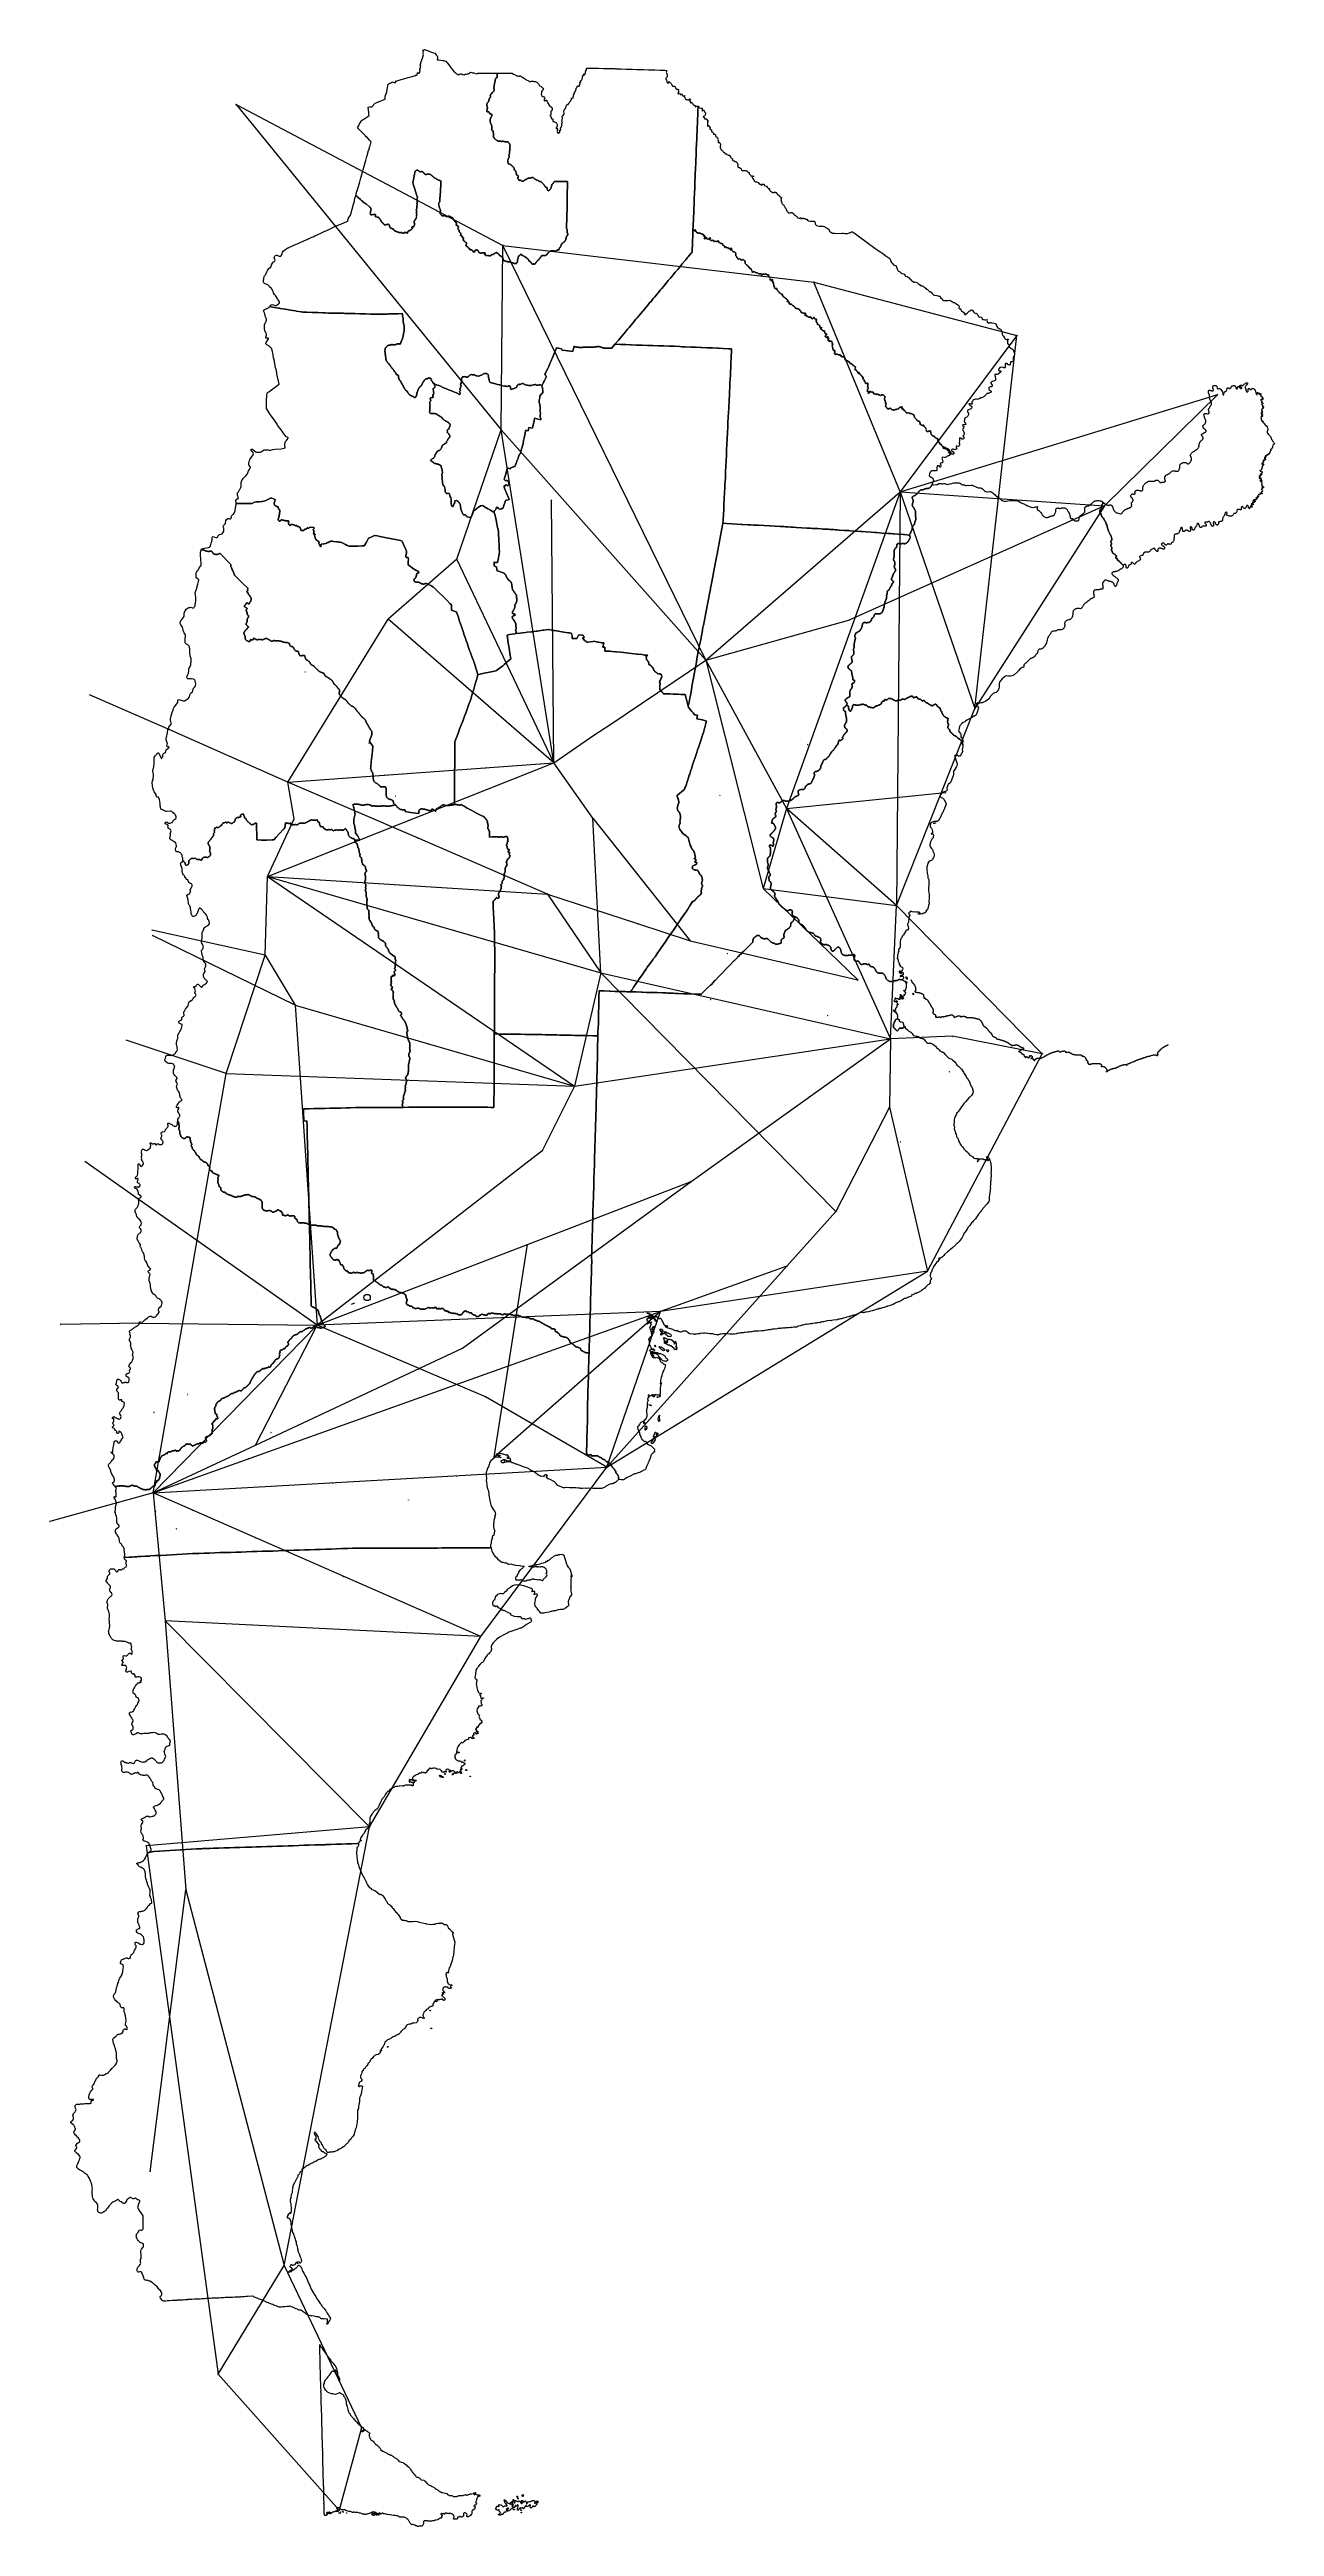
# Model space of a CAD drawing. Extents: x -312 to 667, y -1017 to 963.
import ezdxf

# ---------------------------------------------------------------- set-up
doc = ezdxf.new("R2010")
doc.units = 0
doc.header["$MEASUREMENT"] = 0
doc.linetypes.add('ACAD_ISO07W100', pattern=[3, 0, -3])
doc.layers.get('0').update_dxf_attribs({"linetype": 'CONTINUOUS'})
for name, color, linetype in [('AEROVIAS', 96, 'CONTINUOUS'), ('LINEAS_DE_MAPA', 7, 'CONTINUOUS'), ('PISTAS', 130, 'CONTINUOUS'), ('PUNTOS', 7, 'CONTINUOUS')]:
    doc.layers.add(name, color=color, linetype=linetype)

# ---------------------------------------------------------------- blocks, each defined once
blk = doc.blocks.new('VOR')
blk.add_lwpolyline([(-0.1, 0.1), (-0.1, 0), (-0.1, -0.1), (0.1, -0.1), (0.1, 0), (0.1, 0.1)], close=True)
for tag, p in [('NOMBRE', (0.1, 0.1)), ('LAT', (0.1, 0)), ('LON', (0.1, -0.1))]:
    blk.add_attdef(tag, p, '', height=0.1)
blk = doc.blocks.new('NDB')
at = {"linetype": 'ACAD_ISO07W100'}
for radius in [0.119, 0.09, 0.06]:
    blk.add_circle((0, 0), radius, dxfattribs=at)
blk.add_circle((0, 0), 0.03)
for tag, p in [('NOMBRE', (0.11, 0.1)), ('LAT', (0.11, -0.01)), ('LON', (0.11, -0.12))]:
    blk.add_attdef(tag, p, '', height=0.1)
blk = doc.blocks.new('*U8')
at = {"linetype": 'Continuous'}
for points in [[(0, 0), (0, 0.1), (-0.1, -0.1)], [(0, 0), (-0.1, -0.1), (0.1, -0.1)], [(0, 0), (0.1, -0.1), (0, 0.1)]]:
    blk.add_solid(points, dxfattribs=at)
blk = doc.blocks.new('PNO')
blk.add_lwpolyline([(0, 0.1), (-0.1, -0.1), (0.1, -0.1)], close=True)
at = {"linetype": 'Continuous'}
blk.add_blockref('*U8', (0, 0), dxfattribs=at)
for tag, p in [('NOMBRE', (0.1, 0.1)), ('LAT', (0.1, 0)), ('LON', (0.1, -0.1))]:
    blk.add_attdef(tag, p, '', height=0.1)
blk = doc.blocks.new('DME')
blk.add_lwpolyline([(-0.1, 0.1), (-0.1, -0.1), (0.1, -0.1), (0.1, 0.1)], close=True)
for tag, p in [('NOMBRE', (0.11, 0.1)), ('LAT', (0.11, -0.01)), ('LON', (0.11, -0.12))]:
    blk.add_attdef(tag, p, '', height=0.1)
blk = doc.blocks.new('PNR')
blk.add_lwpolyline([(0, 0.1), (-0.1, -0.1), (0.1, -0.1)], close=True)
for tag, p in [('NOMBRE', (0.1, 0.1)), ('LAT', (0.1, 0)), ('LON', (0.1, -0.1))]:
    blk.add_attdef(tag, p, '', height=0.1)

msp = doc.modelspace()

# ---------------------------------------------------------------- linework, layer by layer
at = {"layer": 'AEROVIAS'}
for p, q in [((-163.2, 918.6), (48.5, 658.7)), ((-163.2, 918.6), (50, 806.1)), ((48.5, 658.7), (50, 806.1)), ((212.2, 474.5), (50, 806.1)), ((50, 806.1), (298.6, 776.8)), ((298.6, 776.8), (460.8, 734)), ((367.6, 609.2), (298.6, 776.8)), ((460.8, 734), (367.6, 609.2)), ((427.3, 436), (460.8, 734)), ((367.6, 609.2), (621.3, 686.8)), ((530.9, 597.9), (621.3, 686.8)), ((13.2, 555.3), (48.5, 658.7)), ((212.2, 474.5), (48.5, 658.7)), ((90.7, 392.5), (48.5, 658.7)), ((90.7, 392.5), (88.8, 602.4)), ((212.2, 474.5), (367.6, 609.2)), ((367.6, 609.2), (276.6, 355.9)), ((530.9, 597.9), (327.3, 506.9)), ((367.6, 609.2), (364.6, 278.6)), ((367.6, 609.2), (427.3, 436)), ((367.6, 609.2), (530.9, 597.9)), ((530.9, 597.9), (427.3, 436)), ((13.2, 555.3), (-41.6, 507.3)), ((90.7, 392.5), (13.2, 555.3)), ((-121.9, 377), (-41.6, 507.3)), ((90.7, 392.5), (-41.6, 507.3)), ((212.2, 474.5), (327.3, 506.9)), ((135.6, 422.9), (212.2, 474.5)), ((212.2, 474.5), (258.1, 292.2)), ((212.2, 474.5), (276.6, 355.9)), ((-218.1, 419.7), (-280.4, 446.9)), ((364.6, 278.6), (427.3, 436)), ((-121.9, 377), (-218.1, 419.7)), ((123.5, 415.3), (135.6, 422.9)), ((90.7, 392.5), (123.5, 415.3)), ((-138.2, 301.7), (90.7, 392.5)), ((-121.9, 377), (90.7, 392.5)), ((-116.9, 347.9), (-121.9, 377)), ((-18.2, 332.5), (-121.9, 377)), ((121.8, 348.2), (90.7, 392.5)), ((276.6, 355.9), (403.7, 368.7)), ((-138.2, 301.7), (-116.9, 347.9)), ((128.4, 224.8), (121.8, 348.2)), ((121.8, 348.2), (199.7, 250.2)), ((276.6, 355.9), (258.1, 292.2)), ((276.6, 355.9), (359.9, 172)), ((364.6, 278.6), (276.6, 355.9)), ((85.6, 287.6), (-18.2, 332.5)), ((-140.1, 238.7), (-138.2, 301.7)), ((-138.2, 301.7), (128.4, 224.8)), ((-138.2, 301.7), (107.3, 134.1)), ((-138.2, 301.7), (85.6, 287.6)), ((85.6, 287.6), (157.7, 264)), ((85.6, 287.6), (128.4, 224.8)), ((258.1, 292.2), (333.6, 219)), ((258.1, 292.2), (364.6, 278.6)), ((359.9, 172), (364.6, 278.6)), ((364.6, 278.6), (481.1, 160)), ((-140.1, 238.7), (-230.5, 258.8)), ((157.7, 264), (199.7, 250.2)), ((-115.9, 198.8), (-229.9, 254.5)), ((-171.2, 144.3), (-140.1, 238.7)), ((-140.1, 238.7), (-115.9, 198.8)), ((199.7, 250.2), (333.6, 219)), ((128.4, 224.8), (107.3, 134.1)), ((128.4, 224.8), (359.9, 172)), ((316.2, 33.9), (128.4, 224.8)), ((-115.9, 198.8), (-98.3, -56.9)), ((-115.9, 198.8), (107.3, 134.1)), ((-171.2, 144.3), (-251.1, 170.9)), ((107.3, 134.1), (359.9, 172)), ((200.4, 58), (359.9, 172)), ((359.9, 172), (358.9, 117.4)), ((409.4, 174), (359.9, 172)), ((389.4, -13.6), (481.1, 160)), ((481.1, 160), (409.4, 174)), ((-229.5, -190.8), (-171.2, 144.3)), ((-171.2, 144.3), (107.3, 134.1)), ((107.3, 134.1), (81.4, 82.4)), ((358.9, 117.4), (316.2, 33.9)), ((358.9, 117.4), (389.4, -13.6)), ((81.4, 82.4), (-98.3, -56.9)), ((-240.7, 43.2), (-284.1, 73.9)), ((-98.3, -56.9), (-240.7, 43.2)), ((17.7, -75.3), (200.4, 58)), ((69.7, 7.7), (200.4, 58)), ((316.2, 33.9), (277, -9.8)), ((-98.3, -56.9), (69.7, 7.7)), ((43, -162.5), (69.7, 7.7)), ((133.2, -170.5), (277, -9.8)), ((133.2, -170.5), (389.4, -13.6)), ((277, -9.8), (175.9, -45.9)), ((389.4, -13.6), (175.9, -45.9)), ((-71.1, -40), (-68.2, -39)), ((-240.7, -55.3), (-303.4, -56.3)), ((-240.7, -55.3), (-98.3, -56.9)), ((-229.5, -190.8), (175.9, -45.9)), ((-98.3, -56.9), (-229.5, -190.8)), ((-147.7, -152.7), (-98.3, -56.9)), ((175.9, -45.9), (-98.3, -56.9)), ((-17, -91.6), (-98.3, -56.9)), ((175.9, -45.9), (43, -162.5)), ((133.2, -170.5), (175.9, -45.9)), ((-147.7, -152.7), (17.7, -75.3)), ((36, -114.1), (-17, -91.6)), ((133.2, -170.5), (36, -114.1)), ((-229.5, -190.8), (-147.7, -152.7)), ((-229.5, -190.8), (133.2, -170.5)), ((32.3, -305.8), (133.2, -170.5)), ((-229.5, -190.8), (-312.2, -213.8)), ((-229.5, -190.8), (-219.9, -293.2)), ((32.3, -305.8), (-229.5, -190.8)), ((-219.9, -293.2), (-203.4, -508.1)), ((32.3, -305.8), (-219.9, -293.2)), ((-219.9, -293.2), (-56.6, -457.9)), ((-56.6, -457.9), (32.3, -305.8)), ((-56.6, -457.9), (-235.2, -473)), ((-235.2, -473), (-177.6, -895.3)), ((-124.9, -808.4), (-56.6, -457.9)), ((-231.9, -733.5), (-203.4, -508.1)), ((-203.4, -508.1), (-124.9, -808.4)), ((-177.6, -895.3), (-124.9, -808.4)), ((-124.9, -808.4), (-63, -938.2)), ((-80.8, -1003.8), (-177.6, -895.3)), ((-63, -938.2), (-80.8, -1003.8))]:
    msp.add_line(p, q, dxfattribs=at)
msp.add_circle((-58.5, -34.8), 2.5, dxfattribs=at)
at = {"layer": 'LINEAS_DE_MAPA', "color": 7}
for points in [[(-13.7, 962.3), (-13.7, 962.3), (-13.6, 962.3), (-13.4, 962.3), (-13.2, 962.2), (-13.2, 962.2), (-13.1, 962.2), (-13.1, 962.2), (-12.9, 962.4), (-12.6, 962.6), (-9, 961.3), (-8.3, 961), (-7, 960.5), (-6.2, 960.2), (-4.5, 959.6), (-3.3, 958.3), (-2.7, 957.7), (-2.5, 957.4), (-2.2, 957.1), (-2.2, 956.7), (-2.3, 956), (-2.5, 954.9), (-2.4, 954.4), (-1.8, 954.4), (-1.3, 954.3), (1.9, 953.8), (2.7, 953.7), (4.2, 953.4), (4.3, 953.3), (4.6, 953.1), (5.3, 952.2), (5.8, 951.6), (8.3, 948.3), (8.7, 947.7), (10, 946.1), (10.5, 945.8), (10.6, 945.3), (10.6, 945.1), (10.8, 945), (11.1, 944.9), (11.2, 944.8), (11.9, 944.3), (12.1, 944), (12.5, 943.7), (13.2, 943.3), (13.7, 942.8), (13.8, 942.7), (14.2, 942.6), (15, 942.7), (15.9, 943.3), (16.1, 943.3), (16.6, 943.3), (17, 943.2), (17.4, 942.8), (17.8, 942.6), (18.1, 942.5), (18.5, 942.6), (19, 942.5), (19.4, 942.5), (19.7, 942.9), (19.9, 942.9), (20.2, 942.8), (20.9, 943), (21.6, 943.3), (22.1, 943.4), (22.8, 943.3), (23.1, 943.4), (23.5, 943.7), (23.4, 943.8), (24.1, 944.5), (25.1, 944.3), (25.8, 944.1), (26.9, 943.9), (28, 943.5), (29.4, 943.2), (29.9, 943.6), (32, 943.6), (32.8, 943.6), (34, 943.6), (34.7, 943.7), (35.9, 943.7), (36.7, 943.7), (40.8, 943.7), (41.7, 943.7), (42.8, 943.7), (43.6, 943.7), (44.1, 943.7), (44.7, 943.7), (45.5, 943.7), (46, 943.7), (49.7, 943.8), (50.4, 943.8), (51.8, 943.8), (52.6, 943.8), (53.9, 943.8), (54.6, 943.8), (55.3, 943.8), (56.6, 943.8), (56.9, 943.8), (57.5, 943.7), (58.6, 942.9), (59.4, 942.6), (60.3, 942), (60.5, 941.9), (61.1, 941.6), (61.8, 941.6), (62.4, 941.3), (62.7, 941.3), (63, 941.4), (63.2, 941.7), (63.3, 941.7), (63.5, 941.7), (63.8, 941.6), (64.4, 941.2), (65.2, 940.8), (65.5, 940.4), (65.8, 940.3), (66.1, 940.2), (66.5, 940.1), (67.3, 939.4), (67.9, 939), (68.8, 938.3), (69.2, 938), (70.2, 937.9), (70.5, 937.7), (70.8, 937.2), (71.1, 937), (71.7, 936.9), (72.1, 937), (72.7, 937.2), (73.6, 937.2), (74.1, 937.4), (74.7, 937.1), (75.2, 937.1), (76, 937.1), (76.5, 936.9), (77, 936.6), (77.7, 935.9), (78.5, 935.1), (78.9, 934.1), (79.2, 933.8), (79.6, 933.5), (80.2, 933.2), (80.9, 932.7), (81.5, 932.2), (81.9, 931.7), (82.4, 931), (82.3, 930.8), (82, 930), (81.7, 929.6), (81.4, 929.4), (81.1, 929.3), (80.9, 929.2), (80.8, 928.8), (80.8, 928.1), (80.6, 926.6), (80.8, 926.2), (81.1, 925.6), (81.8, 925), (82.6, 924.7), (83.2, 924), (83.4, 923.5), (83, 922.8), (83, 922.5), (82.9, 922.2), (83, 921.9), (83.2, 921.7), (83.5, 921.6), (83.8, 921.6), (84.1, 921.9), (84.5, 922.1), (84.7, 922.1), (84.9, 922.1), (85, 921.8), (85, 921.7), (85.1, 921.5), (85.1, 920.9), (85.5, 921), (85.7, 920.8), (85.7, 920.7), (85.8, 920.2), (85.7, 919.9), (85.8, 919.7), (86.6, 918.6), (86.8, 918.4), (87, 917.9), (87.3, 917.8), (87.5, 917.5), (87.4, 917.3), (87.6, 917), (88.3, 917), (88.5, 916.8), (88.8, 916.2), (89.3, 915.9), (89.4, 915.8), (89.3, 915.5), (89.3, 915.2), (89.3, 914.6), (89.1, 913.8), (89, 913.6), (88.3, 913.4), (88.3, 913.3), (88.3, 913.1), (88.5, 913.1), (88.4, 912.9), (88.2, 912.1), (88.3, 911.5), (88.2, 910.8), (88.2, 910.5), (88.4, 910.4), (88.3, 910.3), (87.7, 910), (87.6, 909.9), (87.8, 909.7), (88.2, 909.2), (88.7, 908.8), (88.7, 908.4), (88.6, 907.9), (88.6, 907.6), (88.7, 907.5), (89.1, 907.3), (89.8, 907.2), (90, 906.9), (90, 905.7), (90.2, 905.4), (90.1, 905.2), (89.8, 905.2), (90, 905), (90.3, 904.8), (90.5, 905.1), (90.7, 905.1), (91.3, 904.7), (91.8, 904.6), (92.2, 904.6), (92.4, 904.4), (92.9, 903.7), (93.2, 903.2), (93.4, 902.8), (93.4, 902.2), (93.3, 901.9), (93.3, 901.6), (93.3, 901.3), (93.1, 900.5), (92.7, 900.3), (92.6, 899.8), (92.6, 899.6), (92.7, 899.4), (92.9, 899.3), (93.3, 899.7), (93.5, 899.6), (93.7, 899.3), (93.7, 899.3), (93.6, 899), (93.8, 898.6), (93.5, 898.3), (93.4, 897.6), (93.5, 897.4), (93.6, 897.1), (93.5, 896.8), (93.7, 896.5), (93.7, 896.2), (93.7, 895.9), (94.2, 895.8), (94.9, 896.4), (95.4, 896.4), (95.4, 896.4), (95.5, 896.5), (95.6, 896.7), (95.6, 897), (95.6, 897.1), (95.4, 897.4), (95.3, 897.5), (95.3, 897.6), (95.3, 897.7), (95.3, 897.9), (95.6, 898.1), (96.1, 898.2), (96.3, 898.5), (96.3, 898.7), (96.3, 899), (96, 899.6), (96, 899.6), (96, 900.1), (96.2, 900.3), (96.4, 900.3), (96.7, 900.5), (96.8, 900.9), (96.8, 901.1), (96.8, 901.3), (96.9, 901.6), (97.4, 902.2), (97.1, 902.6), (97.2, 902.9), (97, 903.2), (96.9, 903.6), (97.1, 903.9), (97.5, 904.1), (97.6, 904.3), (97.5, 904.6), (97.2, 905.2), (97.1, 905.5), (97.2, 905.6), (97.2, 905.7), (97.3, 906.2), (97.3, 907), (97.7, 907.6), (97.8, 908), (97.5, 908.4), (97.4, 908.9), (97.4, 909.2), (97.7, 909.7), (98, 910.1), (98.2, 910.1), (98.6, 910.1), (98.6, 910.2), (98.7, 910.3), (99, 911.1), (98.9, 911.7), (98.6, 912.7), (98.7, 912.9), (99, 914.3), (99.3, 914.6), (99.4, 914.6), (99.6, 914.8), (99.8, 915.4), (99.9, 915.5), (100.3, 915.6), (100.2, 915.8), (100.2, 916.1), (100.4, 916.5), (100.7, 917.1), (100.9, 918), (101, 918.3), (101.4, 918.7), (101.6, 918.7), (101.8, 918.6), (102, 918.6), (102.2, 918.7), (102.4, 919.5), (102.8, 919.9), (103, 919.9), (103.2, 919.8), (103.6, 920.8), (104, 921.3), (104.2, 921.8), (104.9, 922.5), (104.9, 922.7), (104.7, 922.9), (104.7, 923.1), (104.8, 923.5), (105.3, 923.9), (106.1, 923.7), (106.2, 924.1), (106.2, 924.6), (106.2, 925), (106.5, 925.3), (106.6, 925.6), (106.5, 925.9), (106.4, 926.1), (106.5, 926.4), (106.7, 926.7), (107.3, 927.5), (107.1, 927.8), (107, 927.9), (107.3, 928.3), (107.4, 928.4), (107.5, 928.6), (107.7, 928.8), (107.8, 929), (107.6, 929.3), (107.7, 929.4), (107.9, 929.5), (108.2, 929.7), (108.2, 930.1), (108.5, 930.4), (108.4, 930.8), (108.4, 931.1), (108.8, 931.7), (108.9, 931.8), (108.8, 932.1), (109, 932.2), (109.2, 932.3), (109.3, 932.5), (109.2, 932.7), (109.4, 932.9), (109.6, 933.5), (109.9, 933.5), (110.1, 933.2), (110.3, 933.2), (110.9, 933.2), (111.3, 933.6), (111.2, 933.7), (111.2, 933.9), (111.3, 934), (111.5, 934.2), (111.4, 934.3), (111.1, 934.5), (111.4, 934.9), (111.7, 935.3), (111.7, 935.5), (111.4, 935.9), (111.4, 936.2), (111.5, 936.4), (111.9, 936.6), (112.2, 936.9), (112.4, 937.2), (112.3, 937.3), (111.9, 937.4), (112, 937.5), (112.5, 937.9), (113, 938.5), (113.3, 939), (113.6, 940.1), (113.5, 940.5), (113.5, 940.7), (113.8, 941), (113.8, 941.4), (113.5, 941.6), (113.7, 941.8), (113.9, 941.7), (114.1, 941.8), (114.3, 942.3), (114.6, 942.5), (114.8, 942.8), (114.7, 943), (114.7, 943.2), (114.9, 943.2), (115.3, 942.5), (115.4, 942.5), (115.6, 942.6), (115.8, 943.1), (115.9, 943.8), (116.1, 944.2), (116.1, 944.3), (116, 944.5), (116, 944.8), (116.1, 945.1), (116.2, 945.4), (116.4, 945.8), (116.7, 946.2), (116.7, 946.2), (116.8, 946.7), (116.8, 946.8), (116.7, 947.4), (117, 947.8), (117.1, 947.8), (121.5, 947.7), (122.4, 947.7), (123.7, 947.7), (124.3, 947.7), (125.7, 947.6), (126.4, 947.6), (130.5, 947.5), (131.2, 947.5), (132, 947.5), (132.4, 947.4), (133.4, 947.4), (134.5, 947.4), (135.4, 947.4), (139.4, 947.3), (140.1, 947.2), (141.6, 947.2), (142.3, 947.2), (143.7, 947.1), (144.5, 947.1), (148.5, 947), (149.4, 947), (150.6, 946.9), (151.3, 946.9), (152.6, 946.9), (153.2, 946.9), (157.3, 946.7), (158.2, 946.7), (159.6, 946.7), (160.2, 946.6), (161.7, 946.6), (162.4, 946.6), (162.4, 946.6), (166.5, 946.4), (167.4, 946.4), (168.8, 946.4), (169.4, 946.4), (170.8, 946.3), (171.4, 946.3), (175.6, 946.1), (176.4, 946.1), (177.5, 946), (178.3, 946), (179.4, 946), (180.4, 945.9), (180.8, 945.9), (180.9, 945.5), (180.6, 944.6), (180.7, 944), (181.4, 942.3), (181.3, 941.6), (181.3, 941.4), (181.2, 940.8), (180.6, 940.1), (180.2, 939.5), (180.2, 939), (180.7, 938), (181, 937), (181.3, 936.3), (181.9, 935.7), (182.2, 935.7), (182.4, 936.1), (182.7, 937.1), (183.5, 936.2), (184, 936), (184.5, 935.5), (185.1, 934.5), (185.6, 933.4), (185.9, 933.4), (186.5, 933.4), (187.2, 933.4), (187.3, 933.3), (187.7, 932.8), (188.2, 931.5), (188.7, 930.8), (188.9, 930.6), (189.3, 930.6), (189.4, 930.9), (189.9, 930.9), (190.4, 930.7), (190.4, 930.2), (190, 929.7), (190, 929.5), (190.8, 928.9), (190.8, 928.7), (190.2, 928.1), (190.2, 928.1), (189.9, 927.7), (189.9, 927.4), (190.1, 927.3), (190.5, 927.2), (190.7, 927.3), (190.8, 927.4), (191, 927.4), (191.6, 927.1), (192.2, 926.4), (192.4, 926.3), (193.1, 926.8), (193.3, 926.8), (193.5, 926.5), (193.5, 926.2), (193.8, 925.5), (194, 925.3), (195.3, 925.8), (195.1, 925.3), (194.9, 924.6), (195.5, 924.3), (195.7, 923.2), (196, 923), (196.4, 922.7), (197, 922.7), (197.6, 922.5), (198.2, 922.4), (199, 923), (199.5, 923.2), (199.8, 923), (199.9, 922.6), (199.4, 921.8), (199.5, 921), (199.7, 920.9), (200.3, 920.9), (200.5, 920.8), (200.5, 920.7), (200, 920.2), (199.9, 920.1), (200.1, 920), (200.4, 920), (200.8, 920.2), (201.2, 920.1), (201.5, 919.6), (201.7, 919), (202.2, 918.6), (203.4, 917.8), (203.8, 917.5), (203.8, 917.3), (204, 916.8), (204.2, 916.8), (204.7, 917.7), (205.4, 917.4), (205.9, 917.3), (206, 917.2), (206.7, 916.9), (206.8, 916.8), (206.6, 916.3), (207, 916), (208.6, 915.8), (209.2, 915.6), (209.3, 915.3), (209.2, 914.6), (209.2, 913.7), (209.3, 913.4), (209.5, 913.5), (209.9, 914.1), (210.1, 914.2), (210.3, 914.2), (210.8, 913.8), (210.9, 913.5), (211, 912.8), (211.2, 912.7), (211.5, 912.5), (211.7, 912.4), (211.9, 911.9), (211.9, 911.2), (211.8, 910.9), (211.4, 909.8), (211.2, 909.3), (210.4, 909.1), (210, 908.8), (210.8, 908.4), (210.9, 908), (211.4, 907.8), (211.5, 907), (211.8, 907.1), (212.1, 907.3), (212.4, 907.2), (212.9, 906.6), (213.6, 905.8), (214.3, 905.4), (214.1, 905.1), (213.6, 905), (213.5, 904.3), (213.6, 903.5), (213.4, 903), (213.4, 901.7), (213.5, 901.4), (213.7, 901.4), (214.2, 901.8), (214.6, 901.7), (215.6, 900.1), (215.4, 899.4), (215.5, 898.9), (215.9, 898.6), (216.6, 898.4), (216.8, 898.2), (216.7, 897.6), (216.9, 896.9), (217.4, 896.6), (217.9, 896.4), (218, 896.2), (218.2, 895.4), (218.4, 894.9), (218.6, 894.9), (219.4, 895), (219.5, 894.9), (219.9, 894.4), (219.9, 894), (220.1, 893.1), (220.2, 892.9), (220.7, 893), (221, 892.5), (221.3, 892.1), (221.4, 892), (221.9, 891.5), (222, 890.9), (221.9, 890.3), (222.3, 888.9), (222.3, 888.7), (222.1, 888.6), (222, 888.4), (222.1, 888.3), (222.1, 888.2), (222.9, 888.3), (223.2, 888.2), (223.5, 887.9), (223.8, 887), (223.9, 886.3), (223.7, 885.7), (223.9, 885.3), (223.6, 884.7), (223.6, 884.1), (224, 883.8), (224.5, 882.4), (224.7, 882.2), (225.3, 882), (226.1, 881), (226.4, 880.6), (227, 880.2), (227.3, 879.5), (227.8, 879.2), (228.8, 879.2), (228.8, 879.1), (229.1, 878.8), (229.7, 878.5), (230.3, 878.3), (231, 878.3), (231.4, 878.1), (231.4, 877.8), (231.2, 877.4), (231.9, 877.2), (232, 876.9), (232.1, 876.7), (232.2, 876.3), (232.8, 875.7), (233.1, 875.6), (233.4, 875.3), (233.6, 874.9), (233.6, 874.6), (233.6, 874.2), (233.9, 873.8), (234.4, 873.6), (234.8, 873.6), (235.1, 873.6), (235.2, 873.4), (235.3, 873.1), (235.8, 873.1), (236, 873.1), (236.3, 873), (236.4, 872.9), (237, 872.3), (237.4, 871.7), (237.6, 871), (237.7, 870.6), (237.7, 870.2), (237.9, 868.7), (238.5, 868.3), (239.2, 868.2), (240.1, 867.6), (240.4, 867.3), (240.4, 867.3), (240.6, 866.3), (241.2, 866), (241.5, 865.7), (242.3, 865.8), (243.4, 865.9), (244.4, 865.8), (244.9, 865.6), (245.2, 865.2), (245.6, 865), (245.8, 865), (245.9, 864.6), (246.2, 864.4), (246.3, 864.4), (246.6, 864.3), (246.8, 864.2), (246.8, 863.8), (246.7, 863.5), (246.7, 863.2), (247, 862.9), (247.3, 862.6), (247.8, 862.1), (248.2, 861.7), (248.9, 861.7), (249.1, 861.5), (250.1, 861.5), (250.5, 861.4), (250, 861.1), (249.6, 861), (249.3, 860.6), (249.3, 860.2), (249.5, 859.8), (250, 859.4), (250.1, 859.1), (250.2, 858.8), (250.3, 858.5), (250.8, 858.3), (250.8, 858), (250.8, 857.7), (251, 857.3), (251.4, 857), (252, 856.8), (252.7, 856.8), (253.5, 856.6), (254.1, 856.2), (254.6, 855.6), (254.8, 855.3), (255.2, 855.2), (255.4, 855), (255.7, 855), (255.9, 854.8), (256.1, 854.5), (256.4, 854.3), (256.6, 854.3), (256.7, 854.4), (256.9, 854.6), (256.8, 854.9), (256.9, 855), (257.2, 854.8), (257.6, 854.8), (258.1, 854.9), (258.5, 855), (258.7, 854.8), (258.8, 854.5), (258.7, 854.2), (258.9, 854), (259.1, 853.8), (260.4, 853.5), (260.7, 853.3), (261.3, 852.6), (261.5, 852.4), (261.7, 852.3), (261.9, 851.7), (262.1, 851.5), (262.3, 851.5), (262.7, 851.4), (263, 851.3), (263, 851), (262.9, 850.8), (262.9, 850.5), (263.4, 850.2), (263.7, 849.7), (264, 849.5), (264.3, 849.1), (264.5, 848.9), (264.8, 848.8), (265.1, 848.5), (265.5, 848.4), (265.9, 848.3), (266.3, 848.3), (266.7, 848.4), (267, 848.9), (267.2, 848.9), (267.3, 848.8), (267.7, 848.4), (267.9, 848.4), (268.3, 848.5), (268.5, 848.3), (268.9, 847.7), (269.1, 847.1), (269.4, 846.8), (269.7, 846.5), (269.9, 846.5), (270.3, 846.5), (270.5, 846.2), (270.7, 845.9), (270.9, 845.4), (271.1, 845.3), (271.8, 845), (272.2, 844.7), (272.6, 844.3), (272.8, 843.9), (272.7, 843.8), (272.2, 843.6), (272.2, 843.4), (272.4, 843.1), (272.5, 842.8), (272.5, 842.3), (272.3, 841.8), (272.2, 841.5), (272.4, 841.2), (272.6, 841), (273, 840.8), (273, 840.6), (272.8, 840.3), (272.9, 839.9), (273.2, 839.3), (274, 838.6), (274.4, 838.3), (274.9, 837.6), (275.1, 837.3), (275.2, 836.8), (275.3, 836.4), (275.7, 836.1), (276.1, 835.5), (276.3, 835.1), (276.4, 834.6), (276.9, 833.7), (277.2, 833.2), (277.6, 832.8), (278, 832.3), (278.3, 832.1), (278.6, 832.1), (279, 832), (279.6, 832), (279.9, 831.9), (280.2, 832), (280.4, 832.1), (280.5, 832.3), (280.7, 832.4), (281.1, 832.3), (281.3, 832.1), (281.8, 831.8), (282.1, 831.5), (282.4, 831.2), (282.7, 830.6), (283.5, 830.2), (284.2, 829.7), (284.5, 829.4), (285, 829.1), (285.3, 828.8), (285.5, 828.3), (285.8, 828.2), (286.1, 828), (286.8, 827.9), (287.3, 827.9), (287.8, 828.1), (288.2, 828.2), (288.2, 828), (288.1, 827.7), (288.2, 827.4), (288.4, 827.4), (288.5, 827.5), (288.7, 827.7), (288.9, 827.8), (289.2, 827.6), (289.3, 827.6), (289.5, 827.5), (289.8, 827.7), (289.9, 827.8), (290.2, 827.8), (290.5, 827.6), (290.7, 827.5), (291.1, 827.6), (291.3, 827.5), (291.7, 827.4), (292, 827.1), (292.8, 826.9), (293.5, 826.3), (294.3, 825.8), (295.7, 825.4), (296.7, 825.4), (297.4, 825.5), (297.8, 825.5), (298.9, 825.5), (299.4, 825), (299.7, 824.5), (299.7, 823.4), (299.8, 822.8), (300.7, 822), (301.7, 821.7), (302.9, 821.5), (303.3, 821.4), (303.5, 821.3), (304.1, 821.5), (306.1, 821.5), (307.1, 821.2), (307.9, 820.4), (308.6, 820), (310, 819.4), (310.4, 819.1), (310.5, 818.9), (310.8, 817.7), (311, 817.4), (311.2, 817.1), (311.4, 817), (312, 816.7), (313.3, 815.9), (313.9, 815.8), (314.1, 815.7), (315.1, 815.6), (315.4, 815.7), (320.5, 815.6), (321.5, 815.7), (322.1, 815.7), (323.2, 815.5), (325.3, 815.5), (327.7, 816.3), (328.5, 816.8), (328.8, 816.8), (329.3, 816.9), (331.8, 815.2), (335, 812.8), (341.2, 808.4), (347.3, 803.9), (349.9, 802), (352, 800.7), (353.6, 799.6), (355, 798.6), (355.2, 798.3), (358.4, 796.1), (358.7, 795.8), (359.3, 795.3), (359.4, 795.3), (359.6, 795), (359.6, 794.7), (359.7, 794.3), (360.1, 793.8), (360, 793.3), (360.6, 792.4), (361.7, 791.3), (362.1, 790.5), (362.4, 790.4), (363.1, 790.3), (363.9, 790), (364.2, 789.6), (364.6, 788.5), (365, 787.8), (365.2, 787.1), (365.6, 785.9), (366.1, 785.4), (366.9, 785.1), (367.5, 784.6), (368, 784.3), (368.4, 783.9), (368.9, 783.6), (370.3, 783.3), (370.9, 783), (370.9, 782.9), (371.1, 782.5), (371.7, 781.5), (372.7, 781.1), (373.1, 781.1), (374.6, 780.2), (375.1, 779.4), (375.9, 778.9), (376.2, 778.6), (376.3, 778.2), (376.4, 778.1), (376.5, 778), (377.1, 777.6), (377.5, 777.4), (377.6, 777), (378.1, 776.9), (378.3, 776.7), (378.7, 776.6), (379, 776.7), (379.4, 777), (380.7, 776.3), (381.4, 776.1), (381.6, 776), (381.9, 775.4), (382.1, 775.2), (382.5, 775), (382.9, 774.9), (383.6, 774.1), (384.3, 774), (384.6, 773.7), (385.3, 773.7), (385.8, 773.5), (386.3, 773), (387.3, 772.4), (387.7, 772), (388.1, 771.8), (388.6, 771.2), (389.3, 770.8), (389.8, 770.3), (390.3, 769.7), (390.6, 769.1), (390.9, 769), (391, 769.1), (391.5, 769.1), (392.1, 768.6), (392.4, 768.6), (393.2, 767.7), (393.8, 766.7), (394.1, 766.6), (394.8, 766.3), (396.8, 766), (398.1, 765.6), (398.7, 765.8), (399, 765.7), (399.3, 765.3), (400, 763.8), (400.3, 763.6), (400.3, 763.5), (400.8, 763.5), (401, 763.3), (401.4, 762.6), (401.6, 762.3), (402.2, 762.1), (403.1, 762.1), (404.8, 762), (405.9, 762), (407.1, 762.2), (407.1, 762.2), (408.1, 761.8), (409.2, 761), (409.9, 760.5), (410.2, 760.5), (410.6, 760.5), (410.9, 760.4), (411.6, 759.6), (412.5, 759.4), (413.6, 758.6), (413.8, 758.4), (414.5, 757.7), (414.7, 757.4), (414.7, 757.1), (414.5, 756.2), (414.5, 755.9), (414.6, 755.7), (415.3, 755.7), (415.6, 755.4), (416.2, 754.1), (416.6, 753.6), (416.6, 753.6), (417.2, 753.3), (417.2, 753.2), (417.4, 753.1), (418, 752.8), (418.7, 752), (419, 751.1), (419.3, 750.8), (419.6, 750.7), (420, 750.9), (420.6, 751.5), (421.4, 752.1), (421.8, 752.7), (422.5, 753.2), (422.7, 753.4), (423.1, 753.8), (424, 754.3), (424.5, 754.3), (425, 754.5), (425.3, 754.3), (425.5, 754.2), (425.5, 753.7), (426, 753), (426.5, 752.8), (427.1, 751.9), (427.4, 751.7), (427.9, 751.8), (428.6, 751.7), (428.8, 751.4), (429.1, 751.2), (429.2, 750.8), (429.4, 750.6), (429.6, 750.4), (429.8, 750), (429.8, 749.8), (430, 749.1), (430.4, 749), (430.8, 748.6), (431.2, 748.6), (431.8, 748.9), (432.2, 748.8), (432.4, 748.6), (433.3, 746.9), (433.5, 746.8), (433.8, 746.9), (434.1, 746.7), (434.2, 746.7), (434.3, 746.9), (434.5, 746.9), (435.1, 746.7), (436.1, 746.7), (437, 746.9), (437.1, 746.8), (437.1, 746.6), (436.8, 746.1), (437.1, 745.5), (437.1, 745.1), (437, 744.8), (437.5, 744.1), (437.8, 744), (438.4, 744.3), (438.7, 744.4), (439.2, 744.2), (439.3, 744.2), (439.5, 744.2), (439.8, 744.4), (440, 744.4), (440.6, 744.2), (442.3, 744), (443.5, 743.7), (443.9, 743.5), (444.1, 743.2), (444.3, 742.6), (444.4, 741.9), (444.7, 741.2), (445.4, 740.5), (446, 740), (446.8, 739.5), (447.6, 739.1), (447.8, 739), (448.1, 738.7), (448.2, 738.1), (448.8, 737.4), (448.9, 737), (449, 736.4), (449.1, 735.9), (448.9, 735.5), (448.9, 735), (449.2, 734.5), (449.5, 734), (449.9, 733.7), (450.2, 733.4), (450.5, 732.7), (450.8, 731.9), (451.3, 731.5), (451.8, 731.1), (452.1, 730.9), (452.7, 730.8), (453.2, 731), (453.2, 731), (453.6, 731.1), (453.6, 731.1), (453.7, 731), (453.7, 730.8), (453.7, 730.7), (453.4, 730), (453.2, 729.3), (453.2, 729.3), (453.2, 728.1), (453.2, 728.1), (453.4, 727.7), (453.5, 727.5), (453.7, 727.3), (454.1, 727.1), (454.8, 726.6), (454.9, 725.9), (454.7, 725.5), (454.7, 725.5), (454.7, 724.9), (454.9, 724.6), (455.6, 724.3), (455.9, 724), (456.8, 723.4), (456.9, 723.3), (457.7, 722.5), (458, 721.9), (458.1, 721.6), (458.8, 720.3), (458.9, 719.6), (458.8, 719.1), (458.8, 718.6), (458.8, 718.6), (457.7, 716.2), (457.7, 715.8), (457.9, 714.8), (458, 714.5), (457.9, 713.9), (457.7, 713.4), (457.1, 712.9), (456.2, 713), (455.8, 712.9), (455.4, 710.7), (455.1, 710.4), (454.4, 710.5), (453.9, 710.6), (453.6, 710.8), (452.9, 711.6), (452.5, 711.8), (452.1, 711.8), (451.8, 711.7), (451.5, 711.3), (451.4, 710.6), (451.5, 709.1), (451.4, 708.6), (451, 708.1), (450.8, 708), (450.5, 708.1), (450.4, 708.2), (449.9, 708.6), (449.5, 708.7), (448, 708.5), (447.4, 708.6), (447.1, 708.4), (446.7, 707.6), (446.3, 707.2), (446.1, 706.7), (446.1, 706.3), (446.5, 705.8), (447, 705.7), (447.5, 705.7), (447.9, 705.8), (448.1, 705.4), (447.9, 704.8), (447.8, 704.7), (445.9, 703.2), (445, 702.8), (444.6, 702.8), (444.2, 703), (443.6, 703.1), (443.2, 702.9), (443.1, 702.5), (443.1, 702.3), (443.1, 702.2), (443.3, 701.4), (443.4, 701), (443.8, 700), (443.8, 699.6), (443.8, 698.7), (443.5, 698.2), (442.8, 697.7), (442, 697.5), (441.1, 697.3), (440.4, 697.1), (440, 696.6), (440, 695.9), (441.1, 694.4), (441.1, 694), (441, 693.5), (440.4, 693.1), (439.4, 692.9), (439.3, 692.9), (438.5, 692.5), (438.3, 691.8), (438.3, 691.2), (438.7, 690.7), (440.2, 689.6), (440.2, 689), (440, 688.4), (438.5, 687.9), (438.3, 687.8), (437.5, 687.7), (436.9, 687.6), (436.4, 687.2), (434.6, 685.4), (432.7, 684.3), (432.2, 684.1), (431.9, 684.1), (430.6, 683.4), (429.8, 683.1), (429.2, 683), (428.5, 683.2), (427.6, 683.2), (427, 682.9), (426.4, 682.6), (425.7, 682.1), (425.4, 681.7), (424.9, 680.9), (424.8, 680.3), (425, 679.7), (425, 679.4), (424.7, 679.2), (424.1, 679.3), (423.4, 679.5), (422.6, 679.5), (422.5, 679.2), (422.7, 678.9), (423.1, 678.5), (424.1, 677.9), (424.3, 677.7), (424.7, 677.3), (424.8, 676.6), (424.6, 675.9), (424.2, 675.5), (423.9, 675.4), (423.5, 675.3), (421.9, 674.7), (421.6, 674.4), (421.3, 673.6), (421.4, 673.3), (421.7, 672.5), (422, 672), (422, 670.9), (421.3, 669.3), (420.9, 668.9), (419.9, 668.5), (419.4, 668.3), (419.2, 668.1), (418.9, 667.1), (418.8, 666.8), (418.7, 665.5), (418.8, 665), (419.2, 664.4), (419.8, 663.8), (420.1, 663.3), (420, 663), (419.6, 662.8), (418.9, 662.6), (418.3, 662.7), (417.7, 662.7), (417.4, 662.3), (417.6, 661.9), (417.7, 661.8), (418.3, 661.3), (418.4, 660.9), (418.2, 660.3), (417.6, 659.5), (417.4, 658.8), (417.5, 658.4), (417.6, 658.1), (418, 657.6), (418.4, 656.9), (418.6, 656), (418.7, 655.3), (418.6, 655.2), (418.5, 654.7), (418.3, 654.3), (417.8, 653.8), (417.7, 653.6), (417.8, 653.3), (418.5, 652.4), (418.5, 652.1), (418.4, 651.8), (418, 651.5), (417.6, 651.3), (417.1, 651.3), (415.8, 652.1), (415.2, 652.2), (415.2, 652.2), (415, 651.8), (414.9, 649.8), (414.7, 648.4), (415, 647.4), (415, 646.5), (414.7, 645.8), (414, 645.4), (412.7, 645.7), (412.3, 645.5), (412.2, 645.2), (412.7, 643.7), (412.6, 643.5), (412.4, 643.2), (411, 642.8), (410.8, 642.9), (410.5, 642.9), (409.8, 643.1), (409.2, 643.2), (408.8, 643), (408.6, 642.7), (408.6, 642.3), (408.7, 641.9), (409.9, 641), (410.4, 640.3), (410.5, 639.8), (410.3, 639.4), (410, 639.2), (409.7, 639.1), (409.3, 639.2), (408.7, 639.3), (408.1, 639.5), (408, 639.5), (407.7, 639.5), (406.6, 638.2), (405.7, 637.7), (405.1, 637.5), (404.2, 636.9), (403.6, 636.6), (403, 636.5), (402.8, 636.6), (401.4, 636.7), (401.1, 636.5), (400.9, 636), (401, 635.2), (401.4, 634.1), (401.5, 632.8), (401.3, 632.5), (401.1, 632.3), (400.8, 632.3), (400, 632.1), (399.7, 631.9), (399.6, 631.7), (399.7, 630.9), (399.9, 629.5), (399.8, 629.1), (399.5, 628.7), (399.4, 628.6), (399.2, 628.8), (398.9, 629.6), (398.8, 629.8), (398.5, 630), (398.3, 630), (397.4, 630), (397.2, 629.9), (397.1, 629.6), (396.9, 628.2), (396.9, 626.4), (396.7, 626.2), (396.4, 626), (395.6, 626), (395.3, 625.9), (394.2, 625.9), (393.4, 625.9), (392.8, 625.8), (392.1, 625.3), (391.6, 624.7), (391, 623.5), (390.6, 622.5), (391, 621.7), (391.5, 621.2), (392, 621), (392, 621), (393.6, 619.9), (394, 618.8), (394.1, 618.3), (393.8, 617.1), (393.2, 616.1), (393, 615.5), (393.1, 615.2), (393.1, 615.2), (393.3, 614.9), (393.6, 614.8), (394.5, 614.7), (396.6, 614.9), (397.1, 615), (397.3, 615.1), (398.5, 615.7), (399, 615.8), (399, 615.8), (399.6, 615.9), (400.1, 615.8), (400.8, 615.5), (401.4, 615.5), (401.5, 615.5), (402.4, 615.7), (403.2, 615.7), (404.2, 615.3), (404.6, 615.2), (405.4, 615.1), (407.3, 615.5), (407.4, 615.5), (408.9, 615.9), (410.5, 616.2), (411.6, 616.2), (412.6, 616.3), (414.6, 616.2), (415.5, 616), (416.9, 614.9), (417.3, 614.7), (418.1, 614.6), (418.9, 614.6), (419.7, 614.3), (420.2, 614.3), (421.6, 614.4), (422, 614.3), (424.3, 614.4), (425, 614.4), (425.6, 614.2), (426.1, 614), (428.3, 613), (428.6, 612.9), (430.1, 612.4), (432, 612.2), (432.7, 611.9), (433.1, 611.7), (434.3, 610.4), (435.2, 609.6), (435.6, 609.4), (436.7, 609.2), (437.4, 609.2), (439.2, 609.5), (439.6, 609.4), (440.1, 609.2), (440.8, 608.8), (443.3, 606.7), (443.3, 606.7), (443.8, 606.4), (445.9, 604.6), (446.9, 604.1), (447.5, 603.6), (448.1, 602.7), (448.6, 602.3), (449.1, 602.1), (450.4, 601.6), (450.6, 601.6), (451.3, 601.4), (452.2, 601.6), (453.5, 601.9), (455.8, 602.2), (456.5, 602.3), (457.1, 602.3), (459, 602.3), (459.9, 602.2), (460.3, 602.2), (461.2, 602), (462.3, 601.6), (464.2, 600.4), (465.1, 600.1), (467, 599.3), (467.9, 598.8), (468.7, 598.2), (468.9, 598.1), (470.7, 597.3), (473.1, 596.6), (475.4, 596.9), (475.7, 597), (476.1, 597.1), (476.4, 597.1), (477.3, 597.5), (477.1, 595.7), (477.1, 595.4), (477, 594.8), (477.1, 594.8), (477.8, 594.4), (478, 594.3), (478.4, 594.1), (478.9, 593.7), (478.9, 593.7), (479.2, 593.4), (479.4, 593.2), (479.7, 592.8), (480, 592.5), (480.4, 591.8), (480.8, 591.3), (481, 590.8), (481.2, 590.6), (481.5, 590.3), (481.6, 590.1), (481.9, 589.8), (482.3, 589.4), (482.8, 589.2), (483.4, 588.9), (484, 588.6), (484.4, 588.5), (484.8, 588.5), (485.3, 588.6), (485.9, 588.8), (486.2, 588.9), (486.5, 589), (486.8, 589.1), (486.9, 589.2), (487.3, 589.4), (487.5, 589.6), (487.8, 589.6), (488.3, 589.7), (488.7, 589.8), (489.2, 589.9), (489.5, 590), (489.8, 590.1), (489.9, 590.1), (490.2, 590.2), (490.6, 590.5), (490.8, 591), (491.4, 592), (491.7, 592.7), (491.9, 593.1), (491.9, 593.4), (491.9, 594.1), (491.9, 594.6), (491.9, 594.9), (492, 595.3), (492.2, 595.6), (492.4, 595.8), (492.7, 596), (492.9, 596.1), (493.4, 596.2), (493.8, 596.2), (493.9, 596.1), (494.2, 596.1), (494.5, 595.9), (494.8, 595.9), (495.1, 595.9), (495.5, 595.9), (495.9, 596), (496.2, 596), (496.5, 596.1), (496.8, 596.2), (497.3, 596.2), (497.7, 596.3), (498.1, 596.4), (498.3, 596.4), (498.6, 596.4), (498.8, 596.3), (499.2, 596.2), (499.4, 596.1), (499.9, 595.8), (500.3, 595.6), (500.6, 595.2), (501.1, 594.7), (501.3, 594.3), (501.6, 593.9), (501.9, 593.2), (502.1, 593), (502.4, 592.5), (502.5, 592.2), (502.7, 591.8), (502.8, 591.4), (502.9, 590.9), (503, 590.4), (503.1, 590.1), (503.2, 589.6), (503.3, 589.4), (503.4, 588.9), (503.5, 588.5), (503.6, 588.2), (503.7, 588), (503.9, 587.9), (503.9, 587.8), (504.2, 587.7), (504.4, 587.6), (504.7, 587.6), (504.9, 587.7), (505.1, 587.7), (505.4, 587.6), (505.6, 587.4), (505.8, 587.2), (506, 586.9), (506.3, 586.4), (506.5, 586.3), (506.7, 586.1), (507.1, 586), (507.6, 585.9), (508, 585.8), (508.5, 585.8), (508.9, 585.8), (509.4, 585.9), (509.7, 586.1), (510, 586.2), (510.1, 586.3), (510.2, 586.5), (510.4, 586.8), (510.5, 587.3), (510.6, 587.7), (510.6, 588), (510.6, 588.2), (510.6, 588.5), (510.7, 588.6), (510.9, 589.2), (511, 589.4), (511.2, 589.6), (511.5, 589.9), (511.7, 590.1), (512.1, 590.4), (512.4, 590.6), (513, 590.9), (513.6, 591.4), (514, 591.8), (514.4, 592.1), (514.6, 592.3), (514.8, 592.5), (514.9, 592.8), (515, 593.1), (515.1, 593.5), (515.2, 594), (515.2, 594.3), (515.2, 594.6), (515.1, 595), (515, 595.2), (515, 595.5), (515, 595.8), (515.1, 596.1), (515.2, 596.5), (515.3, 596.8), (515.5, 597), (515.8, 597.2), (516, 597.3), (516.4, 597.5), (516.8, 597.7), (517.2, 597.8), (517.7, 597.9), (518, 598), (518.5, 598.1), (518.8, 598.3), (519.2, 598.5), (519.5, 598.8), (519.8, 599.1), (520, 599.3), (520.3, 599.6), (520.7, 600), (521.1, 600.3), (521.4, 600.6), (521.7, 600.9), (522, 601.1), (522.4, 601.3), (522.8, 601.6), (523.2, 601.8), (523.5, 601.9), (523.8, 601.9), (524.1, 602), (524.5, 602), (524.9, 602.1), (525.2, 602.2), (525.5, 602.2), (525.7, 602.2), (526.2, 602.1), (527.1, 602), (527.7, 602), (528, 601.9), (528.3, 601.8), (528.7, 601.5), (528.9, 601.3), (529.2, 601.1), (529.4, 600.9), (529.5, 600.8), (529.6, 600.7), (529.8, 600.5), (530.2, 600.2), (530.6, 599.9), (530.8, 599.7), (531, 599.5), (531.1, 599.4), (531.2, 599.3), (531.4, 599.2), (531.9, 599), (532.3, 598.8), (532.6, 598.7), (532.9, 598.6), (533.4, 598.5), (533.8, 598.5), (534.1, 598.5), (534.4, 598.5), (534.7, 598.5), (535, 598.6), (535.2, 598.6), (535.5, 598.7), (535.7, 598.7), (535.9, 598.6), (536.1, 598.5), (536.3, 598.5), (536.5, 598.3), (536.6, 598.2), (536.8, 598), (537, 597.8), (537.2, 597.5), (537.3, 597.2), (537.5, 596.7), (537.6, 596.1), (537.7, 595.9), (537.8, 595.6), (538, 595), (538.3, 594.3), (538.6, 593.9), (539, 593.3), (539.4, 593), (539.9, 592.6), (540.5, 592.4), (541, 592.2), (541, 592.2), (541.7, 592), (542.6, 591.8), (543.3, 591.6), (543.8, 591.6), (544.3, 591.7), (544.7, 592), (545, 592.3), (545.1, 592.4), (545.3, 592.8), (545.9, 593.6), (546.1, 593.9), (546.3, 594), (546.5, 594.2), (546.8, 594.5), (547.1, 594.7), (547.4, 594.9), (547.8, 595.1), (548.1, 595.3), (548.4, 595.4), (548.6, 595.5), (548.8, 595.6), (549.1, 595.7), (549.3, 595.8), (549.5, 595.8), (549.7, 596), (550.2, 596), (550.4, 596.1), (550.7, 596.2), (551, 596.5), (551.3, 596.6), (551.5, 596.7), (551.8, 596.9), (552, 597), (552.3, 597.3), (552.4, 597.4), (552.5, 597.8), (552.6, 598.5), (552.6, 598.7), (552.5, 598.9), (552.5, 599.2), (552.5, 599.5), (552.4, 599.6), (552.3, 599.7), (552.3, 600), (552.4, 600.3), (552.5, 600.5), (552.6, 600.7), (552.9, 600.9), (553.2, 601.2), (553.4, 601.6), (553.5, 601.9), (553.7, 602.2), (553.7, 602.4), (553.6, 602.7), (553.4, 603.1), (553.3, 603.3), (553.3, 603.5), (553.1, 603.7), (552.9, 604), (552.7, 604.1), (552.3, 604.5), (552.2, 604.7), (552, 605), (551.9, 605.3), (551.8, 605.7), (551.8, 605.9), (551.9, 606.2), (552.1, 606.7), (552.3, 606.9), (552.6, 607.2), (552.8, 607.3), (553.1, 607.5), (553.5, 607.4), (553.9, 607.3), (554.2, 607.2), (554.5, 607.2), (554.8, 607.3), (555, 607.4), (555.2, 607.6), (555.3, 607.8), (555.2, 608.1), (555.1, 608.4), (555.1, 608.7), (555.3, 609), (555.4, 609.3), (555.6, 609.6), (555.7, 609.9), (556, 610.1), (556.3, 610.3), (556.7, 610.5), (557, 610.5), (557.5, 610.5), (557.9, 610.5), (558.1, 610.4), (558.4, 610.2), (558.9, 610.1), (559.2, 610), (559.6, 609.9), (560.1, 609.9), (560.4, 609.9), (560.6, 610), (560.8, 610.1), (561, 610.2), (561.2, 610.3), (561.3, 610.5), (561.4, 610.7), (561.5, 611), (561.4, 611.3), (561.4, 611.6), (561.4, 612.1), (561.4, 612.5), (561.6, 613.1), (561.7, 613.5), (561.8, 613.8), (562.3, 614.5), (562.5, 615), (562.6, 615.1), (563.2, 615.7), (563.9, 616.2), (564.2, 616.4), (564.4, 616.6), (564.8, 616.8), (565.2, 617), (565.5, 617.2), (565.8, 617.4), (566, 617.5), (566.3, 617.7), (566.4, 617.7), (566.7, 617.7), (567.1, 617.7), (567.5, 617.7), (568.3, 617.6), (569.2, 617.5), (569.8, 617.5), (570.4, 617.5), (570.6, 617.6), (570.8, 617.7), (571, 617.8), (571.2, 618), (571.5, 618.2), (571.7, 618.3), (572, 618.4), (572.3, 618.5), (572.6, 618.5), (573, 618.5), (573.2, 618.5), (573.5, 618.3), (573.7, 618.2), (574, 618), (574.1, 617.9), (574.1, 617.9), (574.5, 617.4), (574.9, 616.8), (575, 616.6), (575.2, 616.6), (575.4, 616.5), (575.7, 616.5), (575.7, 616.5), (575.9, 616.5), (576.1, 616.5), (576.3, 616.6), (576.6, 616.7), (576.8, 616.7), (577, 616.7), (577.3, 616.7), (577.6, 616.9), (577.9, 616.9), (578.3, 616.9), (578.6, 616.9), (578.8, 617), (579, 617.1), (579.3, 617.4), (579.5, 617.5), (579.6, 617.7), (579.6, 617.8), (579.5, 617.9), (579.4, 618.1), (579.3, 618.4), (579.2, 618.6), (579.1, 618.9), (579, 619.2), (578.9, 619.4), (578.9, 620), (578.9, 620.4), (578.9, 620.8), (579, 621), (579.2, 621.3), (579.4, 621.7), (579.7, 622), (579.9, 622.3), (580.2, 622.5), (580.5, 622.7), (580.8, 622.8), (581.2, 623), (581.5, 623.2), (581.8, 623.3), (582, 623.4), (582.4, 623.6), (582.8, 623.8), (583, 624.1), (583.3, 624.4), (583.5, 624.6), (583.7, 624.9), (584, 625.2), (584.3, 625.5), (584.7, 625.7), (585.3, 625.9), (585.7, 625.9), (586.5, 625.9), (587.2, 625.8), (587.6, 625.7), (587.6, 625.7), (588, 625.6), (588.4, 625.6), (589, 625.6), (589.3, 625.6), (589.4, 625.7), (589.7, 625.7), (589.9, 626), (590.2, 626.4), (590.4, 626.7), (590.6, 627.1), (590.7, 627.5), (590.8, 627.8), (590.9, 628.3), (590.9, 628.8), (590.9, 629.2), (591, 629.4), (591, 629.8), (591.1, 630.2), (591.2, 630.7), (591.3, 630.9), (591.4, 631.2), (591.6, 631.3), (591.8, 631.5), (591.9, 631.6), (592.2, 631.8), (592.4, 631.9), (592.7, 632.1), (593.3, 632.3), (593.5, 632.4), (593.7, 632.5), (594, 632.5), (594.2, 632.6), (594.4, 632.6), (594.8, 632.6), (595.2, 632.6), (595.7, 632.6), (596.1, 632.3), (596.5, 632), (596.9, 631.6), (597.2, 631.4), (597.3, 631.4), (597.6, 631.3), (597.8, 631.3), (598, 631.5), (598.4, 631.7), (598.5, 631.9), (598.6, 632), (598.7, 632.2), (598.9, 632.3), (599.2, 632.6), (599.5, 633.1), (599.6, 633.2), (599.9, 633.6), (600, 634), (600.2, 634.4), (600.3, 634.8), (600.3, 635.2), (600.3, 635.6), (600.3, 635.7), (600.3, 636.1), (600.1, 636.5), (599.8, 637.3), (599.5, 637.8), (599.4, 638), (599.5, 638.4), (599.6, 638.8), (599.8, 639.2), (600, 639.6), (600.4, 640.1), (600.7, 640.4), (601.1, 640.8), (601.6, 641.2), (602, 641.4), (602.4, 641.6), (602.7, 641.7), (602.8, 641.7), (603, 641.9), (603.3, 642.1), (603.8, 642.6), (604.3, 642.8), (604.7, 643), (605.1, 643.4), (605.5, 643.7), (605.7, 644), (605.7, 644.1), (606, 644.5), (606.1, 644.8), (606.3, 645.5), (606.4, 646), (606.4, 646.5), (606.5, 646.9), (606.5, 647.3), (606.6, 647.7), (606.7, 648), (606.9, 648.3), (607.1, 648.7), (607.5, 649.2), (607.8, 649.6), (608.1, 649.9), (608.3, 650.2), (608.4, 650.3), (608.6, 650.5), (608.8, 650.8), (609, 651), (609.3, 651.2), (609.5, 651.5), (609.7, 651.7), (609.7, 652), (609.7, 652.4), (609.6, 652.7), (609.4, 652.9), (609.2, 653.3), (609, 653.6), (608.7, 653.8), (608.5, 654.1), (608.3, 654.4), (608.3, 654.5), (608.4, 654.8), (608.5, 655), (608.7, 655.2), (608.9, 655.4), (609, 655.5), (609.3, 655.6), (609.6, 655.8), (610, 656.1), (610.3, 656.3), (610.7, 656.5), (611.1, 656.6), (611.3, 656.7), (611.6, 656.9), (611.8, 657.1), (612, 657.3), (612, 657.5), (612, 657.6), (612, 657.9), (611.9, 658.2), (611.8, 658.4), (611.5, 658.6), (611.3, 658.9), (611, 659.1), (610.8, 659.2), (610.6, 659.4), (610.3, 659.6), (610, 659.9), (609.9, 660), (609.8, 660.3), (609.7, 660.5), (609.6, 660.9), (609.6, 661.1), (609.5, 661.5), (609.5, 661.7), (609.5, 661.9), (609.6, 662.1), (609.7, 662.3), (609.9, 662.5), (610.1, 662.6), (610.4, 662.9), (610.7, 663.1), (611, 663.3), (611.2, 663.6), (611.3, 663.8), (611.5, 664.1), (611.6, 664.6), (611.7, 664.9), (611.8, 665.2), (611.8, 665.4), (611.7, 665.8), (611.7, 666.1), (611.6, 666.3), (611.5, 666.6), (611.4, 666.9), (611.2, 667.2), (611, 667.9), (610.7, 668.6), (610.6, 668.9), (610.6, 669), (610.4, 669.5), (610.4, 669.9), (610.3, 670.5), (610.3, 670.7), (610.4, 670.9), (610.4, 671.1), (610.6, 671.4), (610.8, 671.6), (610.9, 671.7), (611, 671.7), (611.4, 671.7), (611.8, 671.7), (612.3, 671.6), (613, 671.5), (613.4, 671.4), (613.6, 671.5), (613.9, 671.6), (614, 671.7), (614.2, 671.8), (614.4, 672), (614.4, 672.1), (614.5, 672.4), (614.5, 672.5), (614.5, 672.7), (614.4, 673.1), (614.3, 673.1), (614.2, 673.6), (614.1, 674), (614, 674.4), (614, 674.7), (614, 675.1), (614.1, 675.4), (614.3, 675.7), (614.4, 676), (614.6, 676.3), (614.9, 676.8), (615, 677), (615.2, 677.3), (615.5, 677.8), (615.7, 678), (615.9, 678.3), (616, 678.6), (616.2, 679), (616.3, 679.2), (616.4, 679.4), (616.4, 679.8), (616.4, 680), (616.4, 680.3), (616.3, 680.5), (616.3, 680.7), (616.2, 680.9), (616.1, 681.2), (615.7, 681.7), (615.5, 682), (615.3, 682.5), (615.1, 682.9), (614.9, 683.5), (614.8, 684), (614.7, 684.4), (614.7, 684.7), (614.7, 685.1), (614.7, 685.5), (614.8, 685.8), (614.7, 686.1), (614.6, 686.5), (614.5, 686.8), (614.4, 687.1), (614.2, 687.6), (613.9, 688), (613.9, 688.3), (613.9, 688.6), (613.9, 689), (613.9, 689.1), (613.8, 689.3), (613.9, 689.5), (613.9, 689.7), (614.1, 690), (614.3, 690.2), (614.5, 690.3), (614.8, 690.4), (615, 690.4), (615.4, 690.3), (615.6, 690.2), (616.1, 690), (616.3, 689.9), (616.7, 689.9), (617.2, 689.9), (617.5, 689.9), (617.7, 690), (617.8, 690.2), (617.8, 690.4), (617.8, 690.6), (617.6, 691.2), (617.6, 691.6), (617.5, 692), (617.5, 692.3), (617.5, 692.6), (617.5, 692.9), (617.6, 693.2), (617.7, 693.5), (617.7, 693.8), (617.9, 694.3), (618.7, 694.2), (619.1, 694.2), (619.6, 694.2), (619.9, 694.1), (620.3, 693.9), (620.6, 693.6), (620.7, 693.3), (620.7, 693), (620.9, 691.9), (621, 691.6), (621.2, 691.4), (621.6, 691.3), (622.5, 691.7), (622.9, 691.8), (623.3, 691.5), (623.8, 691), (625.1, 689.1), (625.2, 688.7), (625.3, 688.4), (625.3, 687.3), (625.3, 687.1), (625.5, 686.9), (625.7, 686.7), (625.8, 686.6), (626, 686.6), (626.1, 686.6), (626.3, 686.8), (626.3, 687), (626.3, 687.3), (626.3, 687.6), (626.3, 687.9), (626.4, 688.4), (626.5, 688.6), (626.7, 688.8), (626.9, 689), (627.1, 689.2), (627.3, 689.3), (627.6, 689.4), (627.8, 689.4), (628, 689.5), (628.3, 690), (628.5, 690.3), (628.7, 690.9), (628.8, 691.4), (628.8, 691.7), (628.9, 692), (629.1, 692.1), (629.4, 692.2), (629.6, 692.2), (629.9, 692.1), (630.1, 692), (630.3, 691.9), (630.5, 691.6), (630.7, 691.6), (630.8, 691.6), (631, 691.6), (631.1, 691.7), (631.3, 691.9), (631.5, 692), (631.7, 692.2), (631.9, 692.6), (632, 692.8), (632.2, 693.1), (632.4, 693.4), (632.5, 693.5), (632.6, 693.6), (632.8, 693.7), (633.1, 693.7), (633.5, 693.8), (633.8, 693.9), (634.1, 694), (634.3, 694.1), (634.6, 694.1), (634.7, 694.1), (634.9, 694), (635.1, 693.8), (635.3, 693.5), (635.5, 693.3), (635.5, 693), (635.7, 692.5), (635.8, 692.1), (636, 691.8), (636.1, 691.7), (636.2, 691.6), (636.4, 691.5), (636.7, 691.5), (637, 691.5), (637.1, 691.6), (637.1, 691.7), (637.2, 692), (637.2, 692.4), (637.2, 692.6), (637.2, 692.9), (637.3, 693.1), (637.5, 693.2), (637.7, 693.2), (637.8, 693.2), (638, 693.2), (638.2, 693), (638.3, 692.9), (638.5, 692.7), (638.7, 692.4), (639, 692.2), (639.4, 692), (639.6, 691.8), (639.8, 691.7), (640.1, 691.7), (640.3, 691.7), (640.4, 691.9), (640.5, 692), (640.5, 692.2), (640.5, 692.3), (640.4, 692.4), (640.3, 692.6), (640.1, 692.7), (639.8, 692.8), (639.5, 693), (639.1, 693.2), (638.9, 693.4), (638.8, 693.6), (638.8, 693.9), (638.9, 694.1), (639.1, 694.2), (639.3, 694.3), (639.7, 694.4), (640, 694.3), (640.2, 694.3), (640.6, 694.1), (640.9, 694.1), (641.1, 694.1), (641.2, 694.1), (641.5, 694.2), (641.7, 694.3), (642, 694.6), (642.5, 695.1), (643, 695.5), (643.4, 695.8), (643.8, 696.1), (644.1, 696.2), (644.2, 696.2), (644.5, 696.3), (644.8, 696.3), (645, 696.2), (645.2, 696), (645.2, 695.8), (645.2, 695.6), (645.1, 695.3), (644.9, 695), (644.4, 694.5), (644.4, 694.4), (644.1, 694), (643.8, 693.7), (643.5, 693.4), (643.4, 693.2), (643.3, 693), (643.2, 692.6), (643.4, 691.8), (643.7, 691), (644, 690), (644.1, 689.5), (644.2, 689.3), (644.3, 689.1), (644.6, 689), (644.9, 689), (645.1, 689), (645.3, 689.1), (645.4, 689.3), (645.5, 689.6), (645.6, 690), (645.7, 690.4), (645.6, 690.7), (645.6, 691), (645.6, 691.1), (645.7, 691.4), (645.9, 691.7), (646, 691.8), (646.2, 691.8), (646.4, 691.7), (646.6, 691.5), (646.9, 691.2), (647, 691), (647.1, 690.9), (647.3, 690.8), (647.6, 690.8), (647.8, 690.9), (648, 691), (648.3, 691.3), (648.8, 691.6), (649.1, 691.8), (649.4, 691.8), (649.7, 691.8), (649.9, 691.6), (650.3, 691.3), (650.6, 691.1), (650.8, 690.9), (651.2, 690.4), (651.2, 690.2), (651.6, 689.6), (651.5, 689.1), (651.8, 688.7), (651.9, 687.5), (652.1, 687.1), (652.3, 686.9), (652.7, 686.9), (652.9, 687.3), (652.9, 687.5), (653, 687.6), (652.6, 688.1), (653.1, 688.6), (653.4, 688.5), (653.7, 688), (654, 688), (654.4, 688.1), (654.5, 687.9), (654.2, 687.2), (654.4, 687.1), (654.7, 687.2), (654.9, 687), (655, 687), (655.5, 687.6), (655.7, 687.6), (655.8, 687.3), (655.6, 686.9), (655.6, 686.6), (655.7, 686.4), (656.1, 686.4), (656.3, 686.4), (656.3, 686.3), (656.1, 686), (655.7, 686), (655.7, 685.5), (655.8, 685.3), (656.2, 685.4), (656.6, 685.4), (656.8, 685.2), (657.2, 684.5), (657.2, 683.8), (657.6, 683.7), (657.7, 683.5), (657.6, 683.3), (657, 683.2), (657.1, 683), (657.2, 682.7), (657.1, 682.6), (656.9, 682.7), (656.4, 683.3), (656.2, 683.4), (656.1, 683.2), (656.4, 682.7), (656.2, 682.6), (655.6, 682.7), (655.5, 682.6), (655.7, 682.3), (656, 682.1), (656.2, 681.7), (656.4, 681.8), (656.5, 681.7), (656.5, 681), (656.2, 680.4), (656.2, 680.3), (656.4, 680.2), (657, 680.3), (657.6, 679.6), (657.2, 679.4), (657.1, 679.2), (656.8, 679.2), (656.5, 678.8), (656.5, 678.8), (656.6, 678.6), (656.8, 678.5), (657.4, 678.1), (657.5, 677.9), (657.4, 677.6), (656.9, 677.4), (656.9, 677.3), (657, 677.2), (657.5, 677.1), (657.8, 677.2), (658, 677.1), (658, 676.9), (657.6, 676.3), (657.7, 675.9), (657.7, 675.6), (657, 675.8), (656.9, 675.7), (656.9, 675.3), (656.8, 675.1), (656.5, 675.1), (656.4, 674.8), (656.2, 674.6), (656.2, 674.3), (656.6, 674.3), (656.7, 673.7), (656.5, 673.5), (656.3, 673.4), (656.3, 673.3), (656.4, 673.2), (656.8, 673.2), (656.9, 672.9), (656.7, 672.6), (657.1, 672.4), (657.3, 672.3), (657.1, 672.1), (656.5, 672.2), (656.2, 672), (655.9, 672), (655.7, 671.8), (655.9, 671.6), (656.1, 671.5), (656.6, 671.5), (656.7, 671.4), (656.6, 671.1), (656.6, 671), (657.1, 671), (657.4, 670.8), (657.2, 670.6), (656.5, 670.3), (656.4, 670.2), (656.5, 670), (656.7, 669.9), (657, 670.2), (657.1, 670.1), (657, 669.7), (656.8, 669), (656.6, 669.1), (656.4, 669.5), (656.2, 669.5), (656.1, 668.9), (655.7, 668.8), (655.9, 667.6), (656.2, 667.2), (656.3, 667.1), (656.2, 667.1), (656.1, 667), (655.9, 667), (655.9, 666.9), (656, 666.5), (656.2, 666.3), (656.8, 666.1), (656.8, 666), (656.6, 665.8), (656.8, 665.4), (657.1, 665.4), (657.4, 665.6), (657.5, 665.6), (657.6, 665.3), (657.3, 664.9), (657.6, 664.5), (658, 664.4), (658.2, 664), (658.6, 663.8), (658.6, 663.5), (658.8, 663.3), (658.9, 662.9), (659.1, 662.8), (659.3, 662.4), (659.5, 662.3), (659.7, 662.4), (659.8, 662.3), (659.8, 661.9), (660.2, 662), (660.3, 661.6), (660.5, 661.6), (660.6, 661.7), (660.8, 661.5), (660.9, 660.7), (661.4, 659.8), (661.4, 659.4), (661.4, 658.7), (660.9, 657.3), (660.8, 657), (660.7, 656.7), (660.7, 656.5), (661, 656.1), (661.7, 655.3), (662.2, 654.7), (662.6, 654.3), (662.9, 653.9), (663.2, 653.6), (663.4, 653.4), (663.5, 653.2), (663.7, 652.8), (663.8, 652.6), (664, 652.3), (664, 651.9), (664.1, 651.6), (664.2, 651.3), (664.3, 651), (664.5, 650.7), (664.7, 650.6), (664.8, 650.4), (665, 650.1), (665.4, 649.4), (665.8, 648.9), (666.2, 648.3), (666.2, 648.3), (666.3, 648), (666.6, 647.6), (666.6, 647.5), (666.1, 647), (665.6, 646.8), (665.4, 646.5), (665, 645.3), (665, 644.5), (664.8, 644.1), (664.4, 643.8), (664.2, 643.2), (663.8, 643.2), (663.6, 642.7), (663.6, 642.4), (663.7, 642.3), (663.8, 642.3), (663.8, 642.1), (663.7, 641.9), (663.4, 641.8), (663.3, 641.4), (663.1, 640.9), (662.9, 640.8), (662.7, 640.6), (662.9, 640.1), (662.8, 640), (662.5, 640), (662.4, 639.8), (662.5, 639.3), (662, 639.4), (661.9, 639), (661.6, 639.2), (661.3, 639.2), (661.3, 638.5), (661.1, 638.5), (660.9, 638.8), (660.8, 638.8), (660.2, 638.4), (660.1, 637.6), (659.9, 637.3), (659.6, 637.8), (659.3, 637.9), (659.2, 637.7), (659.4, 636.6), (659.4, 636.5), (659.3, 636.3), (659.1, 636.4), (658.9, 636.5), (658.7, 636.5), (658.6, 636.3), (658.7, 636), (658.8, 635.7), (658.9, 635.6), (659.1, 635.9), (659.2, 635.8), (659.4, 635), (658.8, 634.6), (658.8, 634.3), (658.8, 634.1), (658.7, 634), (658.6, 634), (658.5, 634.1), (658.3, 634.3), (658.1, 634.2), (657.9, 634.4), (657.7, 634.5), (657.6, 633.8), (657.6, 633.2), (657.8, 632.2), (657.8, 632.2), (657.6, 632), (657, 632), (656.7, 632), (656.6, 631.8), (656.6, 631.6), (657.1, 631.4), (657.2, 631.1), (657.1, 630.9), (656.7, 630.8), (656.8, 630.5), (657, 630.5), (657.9, 630.9), (658.1, 630.9), (658.1, 630.7), (658, 630.6), (657.5, 630.4), (657.4, 630.2), (657.4, 629.9), (657.2, 629.3), (656.8, 629.3), (656.8, 629.1), (656.8, 629), (656.8, 628.5), (656.7, 628.4), (656.7, 628.4), (656.7, 628.3), (656.4, 628.1), (656.3, 627.9), (656.5, 627.1), (656.4, 626.9), (656, 626.6), (655.8, 626.2), (655.6, 626.1), (655.1, 626.3), (655, 626.1), (655.1, 625.8), (655.3, 625.6), (655.6, 625.5), (656.1, 625.5), (656.3, 625), (656.6, 625), (656.8, 625.3), (656.9, 625.1), (656.9, 624.7), (656.9, 624.6), (656.6, 624.1), (656.1, 623.6), (656.2, 623.4), (656.5, 623.3), (656.6, 622.9), (656.4, 622.7), (656.1, 622.7), (655.7, 623.3), (655.4, 623.3), (655.3, 623.1), (655.5, 622.4), (655.5, 621.9), (655.3, 621.4), (655.3, 621.4), (655.2, 621.3), (654.9, 621.3), (654.6, 621.9), (654.5, 622), (654.4, 621.8), (654.4, 621.6), (654.4, 621.3), (654.7, 620.6), (654.7, 620.4), (654.3, 620.2), (654.5, 620), (654.9, 619.9), (655.2, 619.9), (655.5, 620.5), (655.6, 620.4), (655.7, 620.2), (655.7, 619.7), (656, 619.3), (656.1, 619.1), (656, 618.7), (655.7, 618.5), (655, 618.5), (654.9, 618.4), (655.1, 618), (655.5, 617.8), (655.9, 617.8), (656.4, 618.1), (656.6, 618.1), (656.7, 617.8), (656.6, 617.7), (656.2, 617.5), (656.1, 617.3), (656, 616.8), (656.5, 616.3), (656.6, 615.8), (656.6, 615.5), (656.4, 615.5), (656.3, 615.4), (656.7, 614), (656.5, 613.6), (656.7, 613.5), (657.1, 613.6), (657.4, 613.4), (657.6, 613.1), (658.1, 612.3), (657.9, 612.2), (656.7, 612.6), (656.6, 612.4), (656.8, 612), (656.8, 611.9), (656.4, 611.3), (656.3, 611), (656.5, 610.8), (657.1, 610.6), (657.2, 610.4), (656.9, 609.9), (657, 609.4), (656.8, 609.1), (656.1, 608.8), (656.1, 608.8), (656, 608.8), (655.9, 608.4), (656, 608.2), (656.8, 607.7), (656.7, 607.6), (656.6, 607.5), (656, 607.7), (655.5, 608.1), (655.2, 608.2), (655.2, 608.1), (655.2, 607.2), (655, 606.8), (654.7, 606.7), (654.1, 606.9), (653.8, 606.9), (653.7, 606.5), (653.4, 606.3), (653.5, 606), (653.6, 605.9), (654, 605.5), (654.1, 605.3), (654, 605.1), (653.6, 605), (652.9, 605.3), (652.8, 605.1), (652.9, 604.9), (653.2, 604.6), (653.3, 604.4), (653.2, 604.1), (653, 604), (652.9, 604), (652.8, 604), (652.2, 604.4), (652, 604.4), (651.8, 604.1), (652, 603.6), (652.3, 603.2), (652.3, 603), (652.2, 602.9), (651.6, 602.8), (651.5, 602.5), (651.5, 602.4), (651.3, 602.4), (651.2, 602.4), (650.7, 603.3), (650.6, 603), (650.9, 601.7), (651, 601.6), (651.3, 601.5), (651.3, 601.2), (651.2, 601.1), (651, 601.1), (650.8, 601.2), (649.9, 602.5), (649.6, 602.7), (649.5, 602.4), (649.6, 601.6), (649.7, 601.5), (650.2, 600.9), (650.6, 600.8), (650.5, 600.6), (650.3, 600.5), (650, 600.5), (649.5, 601.1), (649.4, 601.1), (649.1, 600.6), (649.1, 600.2), (649.3, 599.9), (650.2, 599.1), (650, 599), (649.2, 598.8), (648.9, 598.9), (648.5, 599.4), (648.4, 599.5), (648.2, 599.5), (648.1, 599.3), (648.2, 599.1), (648.5, 598.7), (648.6, 598.3), (648.3, 597.8), (647.7, 597.9), (647.6, 597.7), (647.6, 597.5), (647.7, 597.3), (648.3, 597.2), (648.7, 597.3), (648.7, 597.1), (648.8, 597), (648.7, 596.8), (648, 596.8), (647.4, 596.9), (647, 596.6), (646.8, 596.3), (646.8, 596), (646.8, 595.5), (646.5, 595.8), (646.1, 596.2), (646, 596.4), (645.9, 596.5), (645.8, 597.1), (645.7, 597.7), (645.6, 597.9), (645.3, 598.1), (645.1, 598.1), (645, 598.1), (644.7, 598.1), (644.5, 598.1), (644.2, 597.8), (644, 597.3), (643.9, 596.9), (643.5, 596.2), (643.2, 595.9), (643, 595.8), (642.7, 595.8), (642.4, 595.8), (642.2, 596.1), (641.9, 596.4), (641.7, 596.8), (641.4, 597.1), (641.2, 597.3), (640.9, 597.3), (640.6, 597.2), (640.4, 597.1), (640.3, 596.9), (640.2, 596.6), (640.1, 596.3), (640, 595.3), (640, 595.1), (639.9, 594.8), (639.7, 594.7), (639.5, 594.7), (639.1, 594.7), (638.9, 594.9), (638.7, 595), (638.4, 595.1), (638, 595.1), (637.5, 595), (637.1, 594.9), (636.9, 594.8), (636.9, 594.7), (636.7, 594.3), (636.6, 593.8), (636.5, 593.2), (636.3, 592.6), (636.1, 592.4), (635.9, 592.1), (635.6, 592), (635.2, 591.9), (634.7, 591.9), (634.6, 591.8), (634.3, 591.7), (634.1, 591.6), (633.9, 591.3), (633.6, 590.8), (633.1, 590.2), (632.9, 590), (632.6, 589.8), (632.3, 589.7), (632.1, 589.6), (631.6, 589.6), (631, 589.7), (630.5, 589.7), (629.9, 589.9), (629.1, 590.1), (628.8, 590.3), (628.6, 590.4), (628.5, 590.7), (628.6, 591), (628.6, 591.4), (628.8, 591.9), (628.8, 592.1), (628.7, 592.4), (628.6, 592.6), (628.5, 592.8), (628.4, 592.8), (628.2, 592.8), (627.8, 592.7), (627.6, 592.5), (627.3, 592.3), (627.2, 592), (627, 591.6), (626.9, 591), (626.8, 590.7), (626.7, 590.4), (626.7, 590.3), (626.4, 589.9), (626, 589.3), (625.7, 588.9), (625.5, 588.5), (625.3, 588), (625.1, 587.4), (625.1, 586.8), (625, 586.2), (624.8, 585.8), (624.8, 585.8), (624.7, 585.7), (624.4, 585.5), (624.1, 585.3), (623.9, 585.4), (623.5, 585.3), (623.1, 585.3), (622.7, 585.2), (622.4, 585.2), (622.1, 585), (621.9, 584.8), (621.8, 584.5), (621.8, 584.1), (621.8, 583.8), (621.8, 583.6), (621.8, 583.4), (621.7, 583.2), (621.4, 582.9), (621.4, 582.8), (621.1, 582.5), (620.8, 582.4), (620.5, 582.5), (620.2, 582.7), (620, 582.9), (619.9, 583.2), (619.8, 583.6), (619.6, 583.8), (619.5, 584), (619.4, 584.3), (619.2, 584.6), (618.9, 584.8), (618.7, 585), (618.6, 585.1), (618.4, 585.2), (618.2, 585.3), (617.9, 585.2), (617.8, 584.9), (617.7, 584.3), (617.7, 583.9), (617.8, 583.4), (618, 582.9), (617.9, 582.3), (617.8, 582), (617.6, 581.7), (617.3, 581.6), (616.9, 581.7), (616.7, 581.8), (616.4, 582), (616.2, 582.3), (616, 582.7), (615.7, 583.5), (615.5, 584.1), (615.3, 584.6), (615.1, 584.9), (614.8, 585.2), (614.6, 585.3), (614.3, 585.4), (614.2, 585.4), (614.1, 585.4), (613.8, 585.3), (613.6, 585.2), (613.4, 585.1), (613.1, 584.9), (612.8, 584.8), (612.5, 584.8), (612.1, 584.8), (611.7, 584.8), (611.4, 584.8), (611.2, 584.8), (611, 584.7), (610.9, 584.6), (610.9, 584.4), (611, 584.2), (611.1, 584.1), (611.2, 583.8), (611.4, 583.5), (611.6, 583.4), (611.8, 583.2), (612, 582.9), (612, 582.8), (612.1, 582.6), (612.1, 582.4), (612.1, 582.2), (612, 582), (611.8, 581.8), (611.5, 581.7), (611.3, 581.7), (611, 581.7), (610.8, 581.7), (610.6, 581.7), (610.4, 581.7), (610.1, 581.8), (609.8, 581.8), (609.5, 581.7), (609.3, 581.7), (609.1, 581.6), (609, 581.5), (608.9, 581.4), (608.9, 581.4), (608.7, 581.2), (608.6, 581.1), (608.5, 581), (608.4, 580.9), (608.2, 580.8), (608.1, 580.6), (608, 580.6), (607.8, 580.5), (607.6, 580.5), (607.5, 580.5), (607.3, 580.7), (607.1, 580.9), (606.8, 581.8), (606.7, 582.1), (606.5, 582.5), (606.4, 582.7), (606.2, 583.1), (606.1, 583.4), (605.9, 583.6), (605.8, 583.7), (605.4, 583.7), (605.2, 583.7), (605, 583.6), (604.8, 583.5), (604.6, 583.2), (604.5, 582.6), (604.2, 582), (604, 581.7), (603.9, 581.4), (603.7, 581.2), (603.7, 581.2), (603.5, 581), (603.2, 580.5), (603, 580.1), (602.8, 579.6), (602.7, 579.2), (602.5, 578.9), (602.3, 578.7), (602.1, 578.6), (601.8, 578.6), (601.3, 578.7), (601.1, 578.9), (600.9, 579.2), (600.9, 579.3), (600.9, 579.3), (600.9, 579.3), (600.8, 579.9), (600.6, 580.6), (600.4, 580.8), (600.2, 581.1), (599.9, 581.2), (599.7, 581.2), (599.5, 581.1), (599.4, 580.6), (599.4, 580), (599.5, 579.4), (599.6, 578.6), (599.6, 578.1), (599.6, 578), (599.5, 577.9), (599.4, 577.7), (599.2, 577.6), (598.8, 577.5), (598.4, 577.5), (597.9, 577.7), (597.1, 578.1), (596.8, 578.2), (596.6, 578.3), (596.3, 578.4), (596, 578.5), (595.7, 578.4), (595.4, 578.2), (595.1, 578.1), (594.9, 577.8), (594.7, 577.7), (594.4, 577.5), (594.2, 577.4), (593.8, 577.3), (593.5, 577.5), (593.4, 577.6), (593.3, 577.8), (593.3, 578), (593.2, 578), (593.3, 578.2), (593.3, 578.4), (593.2, 578.6), (593.2, 578.9), (593.1, 579.3), (593.1, 579.5), (593.1, 579.9), (593.1, 580.1), (593, 580.3), (592.8, 580.4), (592.7, 580.6), (592.4, 580.6), (592.2, 580.5), (591.9, 580.3), (591.8, 580.1), (591.5, 579.4), (591.4, 579.1), (591.3, 578.8), (591, 578.1), (590.5, 576.9), (590.2, 576.3), (590, 575.9), (589.9, 575.8), (589.8, 575.7), (589.5, 575.6), (589.1, 575.5), (588.8, 575.4), (588.3, 575.5), (588.1, 575.5), (587.8, 575.4), (587.1, 575.3), (586.9, 575), (586.6, 574.6), (586.6, 574.1), (586.5, 573.6), (586.4, 572.3), (586.3, 571.6), (586.3, 571.6), (586.2, 570.9), (586.1, 570.3), (585.9, 569.8), (585.7, 569.4), (585.3, 569), (584.9, 568.7), (584.6, 568.5), (584.4, 568.4), (584.2, 568.2), (584, 567.7), (583.8, 567.3), (583.4, 567.1), (583, 567.2), (582.6, 567.3), (582, 567.4), (581.8, 567.5), (581.8, 567.5), (581.5, 567.5), (581.3, 567.4), (581, 567.2), (580.6, 566.8), (580.4, 566.7), (580.1, 566.6), (579.8, 566.5), (579.4, 566.6), (579.1, 566.9), (578.7, 567.5), (578.5, 567.8), (578.3, 568), (578.2, 568.1), (577.9, 568.2), (577.6, 568.2), (577.4, 568.2), (576.9, 568), (576.4, 567.6), (576.3, 567.4), (576.3, 567.2), (576.4, 566.9), (576.7, 566.5), (577, 566.3), (577.5, 566), (577.7, 565.8), (577.9, 565.6), (578.2, 565.4), (578.4, 565.2), (578.6, 564.8), (578.9, 564.4), (578.9, 564.2), (578.8, 563.8), (578.6, 563.5), (578.4, 563.3), (578.2, 563.2), (577.8, 563.2), (577.3, 563.3), (576.9, 563.5), (576.4, 563.7), (576.3, 563.8), (576.1, 563.9), (575.7, 564), (575.4, 564.1), (574.9, 564.1), (574.4, 564), (574.2, 563.9), (574, 563.8), (573.7, 563.6), (573.5, 563.3), (573.5, 563), (573.5, 562.5), (573.4, 562), (573.3, 561.7), (573.1, 561.5), (572.8, 561.4), (572.5, 561.6), (572, 561.8), (571.8, 562.2), (571.6, 562.7), (571.5, 563.1), (571.1, 563.4), (570.9, 563.7), (570.4, 563.8), (570.1, 563.8), (569.8, 563.7), (569.4, 563.6), (568.8, 563.2), (568.2, 562.8), (567.7, 562.4), (567.3, 562), (566.7, 561.5), (566.4, 561.1), (566, 560.9), (565.6, 560.9), (564.8, 560.8), (564.1, 560.8), (563.5, 560.8), (563.4, 560.8), (563, 560.8), (562.7, 560.7), (562.6, 560.7), (562.4, 560.5), (562.1, 560.2), (561.9, 559.8), (561.6, 559.1), (561.5, 558.6), (561.4, 558.4), (561.3, 558.4), (561.1, 558.2), (560.8, 558.2), (560.5, 558.1), (559.8, 557.9), (559.4, 557.8), (559.1, 557.5), (558.9, 557.3), (558.9, 557.2), (559, 557), (559, 556.9), (559.1, 556.7), (559.3, 556.4), (559.4, 556), (559.5, 555.5), (559.6, 555.3), (559.4, 555), (559.3, 554.7), (559, 554.4), (558.6, 554.2), (558.3, 554), (557.8, 553.7), (557.7, 553.7), (557, 553.4), (556.6, 553.2), (556.3, 552.9), (555.9, 552.4), (555.7, 552.1), (555.5, 551.8), (555.3, 551.6), (555.3, 551.6), (555.1, 551.4), (554.9, 551.3), (554.6, 551.4), (554.3, 551.5), (554, 551.8), (553.6, 552.2), (553.5, 552.4), (553.3, 552.5), (553.1, 552.7), (552.8, 552.7), (552.5, 552.7), (552.4, 552.5), (552.2, 552.3), (552.1, 551.9), (552, 551.5), (551.8, 551.3), (551.7, 551), (551.5, 550.8), (551.2, 550.7), (550.8, 550.7), (550.6, 550.6), (550.4, 550.5), (550.1, 550.2), (550, 550), (549.9, 549.6), (549.8, 549.2), (549.6, 548.8), (549.5, 548.5), (549.2, 548.3), (548.9, 548.1), (548.7, 548.1), (548.5, 548.3), (548.2, 548.4), (548.2, 548.8), (548.2, 549.1), (548.1, 549.6), (548.2, 549.9), (548.1, 550.3), (547.9, 550.7), (547.8, 550.8), (547.6, 550.9), (547.4, 551), (547.3, 551), (546.9, 551), (546.6, 550.9), (546.3, 550.8), (546, 550.6), (545.9, 550.4), (545.8, 550.3), (545.7, 550), (545.6, 549.7), (545.6, 549.5), (545.7, 549.2), (545.6, 549), (545.5, 548.6), (545.3, 548.4), (545, 548), (544.6, 547.7), (544.4, 547.6), (544.1, 547.4), (543.6, 547.3), (543.3, 547.2), (543, 547), (542.8, 546.9), (542.4, 546.6), (542.2, 546.4), (541.9, 546.2), (541.6, 546), (541.3, 545.8), (540.8, 545.6), (540.3, 545.5), (539.9, 545.4), (539.4, 545.4), (539.1, 545.3), (539, 545.3), (538.6, 545.2), (538.2, 545.2), (537.8, 545.1), (537.5, 544.9), (537.2, 544.7), (536.9, 544.5), (536.8, 544.3), (536.8, 544.1), (536.8, 543.5), (536.9, 543.2), (537.1, 542.8), (537.5, 542.7), (537.7, 542.5), (537.9, 542.2), (538, 542.1), (538.4, 541.8), (539, 541.4), (539.5, 541), (540.2, 540.5), (540.9, 540), (541.2, 539.7), (541.5, 539.4), (541.6, 539.2), (541.7, 538.8), (541.8, 538.4), (541.6, 537.8), (541.5, 537.3), (541.3, 537), (541.2, 536.8), (541, 536.3), (540.7, 535.8), (540.6, 535.3), (540.4, 534.9), (540.3, 534.4), (540.1, 534), (539.9, 533.7), (539.8, 533.5), (539.6, 533.5), (539.3, 533.5), (539.2, 533.6), (539, 533.8), (538.7, 534.3), (538.5, 534.7), (538.5, 534.9), (538.4, 535.2), (538.4, 535.6), (538.3, 535.9), (538.1, 536.2), (537.9, 536.4), (537.5, 536.7), (537.3, 536.8), (536.9, 536.9), (536.7, 537), (536.4, 537.2), (536.3, 537.3), (535.9, 537.4), (535.4, 537.5), (535.1, 537.5), (534.7, 537.6), (534.4, 537.7), (534.1, 537.8), (533.8, 537.9), (533.5, 538.1), (532.9, 538.3), (532.3, 538.5), (531.7, 538.6), (531.5, 538.6), (531.2, 538.6), (530.9, 538.3), (530.6, 538), (530.2, 537.6), (529.8, 537), (529.5, 536.6), (529.3, 536.3), (529.2, 536), (529.1, 535.7), (529.2, 534.9), (529.4, 534.2), (529.5, 533.6), (529.6, 533.2), (529.6, 533.1), (529.6, 532.7), (529.7, 532.3), (529.6, 531.9), (529.5, 531.6), (529.4, 531.5), (529.1, 531.4), (528.6, 531.4), (528.1, 531.4), (527.8, 531.3), (527.7, 531.3), (527.3, 531.2), (527, 531.1), (526.7, 531), (526.3, 530.9), (525.9, 530.9), (525.3, 530.9), (525.1, 530.9), (524.8, 530.8), (524.5, 530.8), (524.2, 530.8), (523.7, 530.7), (523.5, 530.7), (523, 530.5), (522.8, 530.4), (522.6, 530.2), (522.4, 530), (522.2, 529.7), (522.1, 529.4), (521.9, 528.9), (521.9, 528.6), (522, 528.4), (522.1, 528), (522.1, 527.5), (522.2, 527.2), (522.3, 526.9), (522.4, 526.6), (522.5, 526.2), (522.5, 525.8), (522.5, 525.4), (522.4, 525.2), (522.2, 524.9), (522.1, 524.6), (521.9, 524.4), (521.6, 524.3), (521.2, 524), (520.6, 523.9), (520.4, 523.8), (520.2, 523.7), (519.9, 523.5), (519.4, 523.2), (519, 522.9), (518.6, 522.6), (518.3, 522.3), (518, 522.1), (517.1, 521.4), (516.6, 521), (516.3, 520.8), (515.9, 520.5), (515.4, 520.2), (515.1, 519.9), (515, 519.7), (514.8, 519.7), (514.7, 519.5), (514.4, 519.1), (514.1, 518.6), (513.7, 518.2), (513.4, 517.8), (513.2, 517.3), (513, 517), (512.8, 516.6), (512.6, 516.4), (512.4, 516.2), (512.1, 515.9), (511.7, 515.7), (511.5, 515.7), (510.9, 515.8), (510.4, 515.9), (509.8, 515.9), (509.4, 515.9), (508.7, 515.8), (508.2, 515.7), (507.7, 515.6), (507.3, 515.4), (506.7, 515.1), (506.5, 514.9), (506.3, 514.6), (506, 514.2), (505.8, 513.7), (505.6, 513.3), (505.5, 512.9), (505.5, 512.4), (505.5, 511.8), (505.5, 511.3), (505.5, 510.9), (505.4, 510.7), (505.3, 510.2), (505.2, 509.6), (505, 509.1), (505, 509), (504.7, 508.5), (504.5, 508.1), (504.2, 507.8), (503.9, 507.5), (503.5, 507.2), (503.1, 507), (502.7, 506.9), (502.1, 506.7), (501.3, 506.5), (500.8, 506.3), (500.3, 506), (500.2, 505.9), (499.7, 505.5), (499.3, 505.2), (499.1, 504.9), (499, 504.5), (498.8, 504), (498.8, 503.6), (498.9, 503.4), (498.9, 503.4), (499.1, 503), (499.2, 502.6), (499.2, 502.2), (499.1, 501.7), (498.9, 501.4), (498.8, 501.1), (498.5, 500.7), (498.4, 500.4), (498.2, 500), (498, 499.8), (497.8, 499.4), (497.6, 499.3), (497.2, 499.1), (496.8, 499), (496.3, 498.9), (495.7, 498.9), (495, 498.9), (494.5, 498.9), (494, 498.8), (493.5, 498.7), (493.1, 498.5), (492.6, 498.3), (492.1, 498.1), (491.6, 497.9), (491, 497.8), (490.3, 497.8), (489.7, 497.7), (489.1, 497.5), (488.7, 497.4), (488.6, 497.2), (488.5, 497.1), (488.2, 496.7), (488, 496.3), (487.8, 495.9), (487.4, 495.3), (487.1, 494.9), (486.6, 494.3), (486.2, 493.8), (486.2, 493.8), (485.8, 493.2), (485.5, 492.5), (485.2, 491.8), (485, 490.9), (484.9, 490.2), (484.7, 489.4), (484.5, 488.9), (484.5, 488.4), (484.4, 488.2), (484.1, 487.7), (484, 487.5), (483.7, 486.9), (483.5, 486.5), (483.3, 486.1), (482.9, 485.7), (482.5, 485.2), (482.2, 484.9), (481.9, 484.6), (481.7, 484.3), (481.4, 483.9), (481.1, 483.8), (480.7, 483.6), (480.2, 483.5), (479.6, 483.4), (479.1, 483.4), (478.7, 483.3), (478.5, 483.2), (478.3, 483.1), (478, 482.8), (477.7, 482.4), (477.5, 482.1), (477.4, 481.8), (477.4, 481.5), (477.3, 481.1), (477.2, 480.5), (477.1, 480.2), (477, 480), (476.7, 479.7), (476.4, 479.5), (476.1, 479.3), (475.9, 478.9), (475.6, 478.5), (475.4, 478.3), (475.3, 477.9), (475.1, 477.7), (474.7, 477.3), (474.4, 477), (474, 476.8), (473.5, 476.6), (473, 476.4), (472.9, 476.4), (472.6, 476.2), (472.3, 476), (471.9, 475.9), (471.6, 475.9), (471.5, 475.8), (471.3, 475.7), (471.1, 475.4), (470.8, 475.2), (470.7, 474.9), (470.4, 474.5), (470, 474.2), (469.8, 474), (469.2, 473.4), (467.9, 472.3), (467.4, 471.9), (467.1, 471.6), (466.9, 471.4), (466.6, 471.1), (466.4, 470.8), (466.4, 470.3), (466.4, 469.6), (466.3, 469.1), (466.1, 468.9), (465.8, 468.9), (465.2, 468.8), (464.7, 468.6), (464.1, 468.2), (463.5, 467.9), (462.1, 466.1), (461.8, 465.8), (461.4, 465.3), (458.6, 462.9), (456.9, 462.1), (455.7, 461.8), (455.4, 461.7), (455.1, 461.7), (454.1, 461.9), (452.7, 462.1), (451.7, 461.9), (450.8, 461.2), (449.1, 459.7), (449.1, 459.6), (447.7, 458.1), (447, 457), (446.7, 455.9), (446.7, 454.1), (446.5, 453), (446.4, 451.8), (445.9, 450.5), (445.1, 449.5), (445.1, 449.4), (444.8, 449.2), (444.2, 448.8), (443, 448.5), (441.9, 447.9), (441.3, 447.4), (439.5, 445.6), (438.6, 443.8), (438.1, 443.3), (437, 442.5), (436, 441.8), (433, 440.6), (432.1, 440.4), (431.3, 440.3), (430.4, 440.2), (430, 440.2), (429.2, 440.5), (428.8, 440.3), (428.6, 440), (428.6, 440), (428.5, 439.6), (428.6, 439), (428.9, 438.4), (429.5, 437.7), (430.2, 436.5), (430.2, 436.1), (429.9, 435.6), (429.7, 434.9), (429.6, 434.4), (429.3, 433.8), (428.5, 431.5), (428.2, 431), (427.6, 430.4), (426.8, 429.9), (426.5, 429.8), (425.5, 429.2), (425.4, 429.1), (425.3, 429), (424.8, 428.8), (423.3, 427.9), (422.9, 427.8), (420.7, 426.6), (419.8, 425.7), (419.2, 425.4), (417.9, 424.8), (416.7, 423.9), (416.3, 423.5), (415.9, 422.9), (415.6, 422.7), (415.3, 422.2), (415, 421.6), (414.7, 420.1), (414.4, 418.9), (414.1, 418.1), (414.3, 417.5), (415.8, 415.9), (416, 415.5), (416, 414.9), (415.9, 414.2), (415.9, 413.8), (416.1, 413.5), (416.1, 413.3), (417.4, 411.5), (417.6, 410.5), (417.5, 409.5), (417.4, 408.3), (417.5, 406.9), (417.6, 406.5), (417.6, 405.4), (417.3, 404.1), (417, 403.4), (417, 403), (417.3, 402.3), (417.2, 401.6), (417, 400.9), (416.3, 399.7), (416.2, 399.4), (416, 398.8), (415.6, 398.2), (415.1, 397.9), (414.7, 397.8), (414.2, 397.9), (413.4, 398.4), (413.2, 398.6), (412.3, 398.8), (411.6, 398.6), (411.2, 398.4), (411, 397.7), (411.1, 397.1), (411.2, 396.7), (411.7, 396.1), (411.8, 395.6), (411.9, 394.9), (412.6, 393.2), (413, 391.6), (413.1, 391.1), (412.7, 390.1), (412.6, 389.6), (410.6, 386.5), (410.1, 386), (410, 385.7), (410.1, 384.5), (410.1, 383.5), (410.1, 383), (409.4, 380.8), (409.4, 380.8), (408, 377.3), (407.6, 376.8), (407.4, 376.6), (405.8, 375.2), (405.6, 374.8), (405, 373.1), (404.9, 372.5), (404.9, 372.1), (405.2, 371.4), (405.2, 371), (404.9, 370.5), (404.7, 370.3), (404.5, 370), (404.2, 369.8), (402.5, 369.4), (401.2, 368.7), (400.8, 368.4), (399.9, 367.3), (399.8, 367.3), (399.5, 366.4), (399.6, 366), (399.6, 365.9), (399.8, 365.6), (400.1, 365.1), (400.3, 364.9), (401.1, 364.6), (401.5, 364.3), (402.8, 363.3), (404.1, 360.4), (404.1, 360.4), (404.3, 359.9), (404.3, 359.5), (403.1, 356.8), (402.9, 356), (402.3, 354.6), (402.1, 354.5), (401.8, 353.5), (401.6, 352.9), (401.2, 352.4), (401.1, 352.2), (399.2, 348), (399, 347.8), (398.5, 346.9), (398.3, 346.6), (397.9, 346.1), (397, 345.6), (396.2, 345.7), (395.6, 345.7), (394.5, 345.6), (393.2, 345.2), (392.6, 344.9), (392.1, 344.6), (392, 344.4), (391.9, 344.3), (391.5, 343.4), (391.4, 342.6), (391.6, 341.5), (392.5, 340.3), (392.9, 339.7), (393.4, 337.7), (393.4, 337.5), (393.4, 336.9), (393.3, 336.4), (393.1, 336.2), (392.4, 335.8), (392.3, 335.7), (393.8, 335.6), (394.1, 334.2), (394, 333.3), (393.8, 332.5), (393.1, 331.9), (392.8, 331.6), (392.1, 330), (391.3, 327.2), (391.3, 326.5), (391.5, 325.7), (392.4, 324.3), (393.3, 323.2), (393.6, 322.7), (393.5, 322.1), (393.7, 321.7), (394.1, 321.1), (394.5, 320.3), (394.8, 319.2), (394.7, 318.1), (394.4, 317.3), (394.1, 316.9), (393.7, 316), (393.3, 315.4), (392.7, 314.8), (391.8, 314.3), (391.6, 314.3), (390.9, 314), (390.8, 313.9), (390.1, 313.2), (389.7, 312.4), (389.4, 311.1), (388.9, 309.3), (388.8, 308.7), (388.8, 308.2), (388.9, 307.6), (389.1, 304.4), (389.5, 302.3), (389.5, 301.7), (389.6, 301), (389.9, 300), (390.1, 299.8), (390.3, 299.2), (390.3, 298.4), (390.3, 297.6), (390.4, 296.6), (390.4, 296), (390.3, 294.3), (390.1, 292.9), (390.1, 291.3), (390.1, 290.2), (390.3, 288.6), (390.7, 287.6), (390.6, 287.2), (390.8, 284.6), (390.8, 283.6), (390.5, 282.6), (390.5, 281.8), (390.8, 280.8), (390.8, 280.4), (390.7, 280.2), (390.2, 278.6), (389.6, 276.1), (389.3, 275.3), (389.2, 275), (389.1, 275), (389, 274.9), (388.8, 274.8), (388.7, 274.8), (388.5, 274.7), (388.4, 274.7), (388.4, 274.2), (388.2, 273.7), (388.1, 273.5), (388, 273.3), (386.8, 272.4), (385.8, 272.1), (385.4, 272), (384.8, 271.7), (383.7, 271.9), (383.7, 272), (383.8, 272.2), (382.9, 273), (382.6, 273.2), (382.1, 273.3), (382, 273.3), (381.3, 273.3), (380.4, 273.1), (380, 273.1), (378.4, 273.4), (377.7, 273.3), (377.2, 273.4), (376.5, 273.6), (375.5, 273.7), (375.3, 273.5), (375.1, 273), (375.1, 272.8), (375, 272.6), (374.6, 272.8), (374.3, 272.6), (374.2, 272.4), (374.6, 271.4), (374.9, 271.2), (375.1, 271), (375.3, 270.7), (375.3, 270.5), (375.1, 270.1), (374.8, 269.9), (374.8, 269.7), (374.6, 269.6), (374.5, 269), (374.3, 268.5), (374.2, 265.1), (373.4, 263.5), (373.4, 262.9), (373.5, 262.4), (373.8, 261.8), (374.1, 260.2), (374.1, 259.9), (373.9, 259.5), (373.3, 258.9), (372.8, 258.7), (372, 258.2), (371.9, 257.9), (371.8, 257.6), (371.7, 257.3), (371.6, 257.2), (371, 256.5), (370.2, 255.1), (369.4, 254.2), (368.6, 252.5), (368, 251.8), (367.9, 251.4), (367.8, 251.1), (367.5, 249.6), (367.4, 248.7), (367.5, 247.3), (367.5, 245.9), (367.2, 244.6), (366.8, 243.8), (366.6, 243.5), (366.3, 243.6), (366.2, 243.4), (366.5, 242.2), (366.4, 241.9), (366, 241.3), (366, 240.8), (365.6, 239.6), (365.5, 238.8), (365.4, 236.7), (365.2, 236.3), (365.2, 236.1), (365.4, 235.8), (365.6, 235.8), (365.7, 235.4), (365.9, 235), (365.9, 234.1), (366.1, 233.6), (366.5, 233), (366.7, 232.5), (366.6, 231.4), (366.6, 231.2), (367.1, 231.4), (367.5, 231.1), (367.6, 230.9), (367.5, 230.7), (367.2, 230.5), (367.3, 230.1), (367.6, 230.2), (367.8, 229.7), (368, 229.6), (368.1, 229.8), (368.4, 229.5), (369, 229.3), (369.4, 228.9), (369.6, 227.8), (369.5, 227.4), (368.9, 226.5), (368.8, 225.9), (368.6, 225.8), (368.1, 225.8), (367.5, 226), (366.6, 225.9), (366.6, 225.8), (366.6, 225.1), (367.7, 224.4), (368, 224.3), (368.4, 224.4), (368.5, 224.5), (369, 225), (369.2, 225.1), (369.7, 225), (369.8, 224.8), (369.9, 223.4), (369.9, 223.2), (369.3, 222.9), (369, 222.9), (368.8, 223), (368.5, 222.8), (368.8, 222.6), (368.7, 222.5), (367.5, 222.2), (367.6, 221.7), (368, 221.7), (368.3, 221.9), (369.3, 222.1), (369.6, 222.1), (370.1, 221.6), (370.2, 221.3), (370.2, 220.6), (370, 219.9), (369.7, 219.4), (369.3, 219.2), (369.3, 219.1), (369.4, 218.9), (369.6, 218.8), (370.1, 218.5), (370.8, 218.4), (371.4, 217.7), (372, 216.7), (372.3, 216), (372.2, 215.7), (372.2, 214.7), (372.4, 214.1), (372.3, 213.9), (372.4, 213.7), (372.2, 213.3), (372.4, 213.2), (372.4, 212.7), (372.1, 212.3), (372, 212), (371.7, 211.6), (371.8, 210.9), (371.6, 210.4), (371.6, 210.3), (371.4, 210.2), (371.1, 210.3), (370.5, 210.8), (370.4, 210.9), (370.3, 210.6), (371.1, 209.9), (371.7, 209.2), (371.4, 207.7), (371.3, 207.3), (370.9, 207.1), (370.8, 207.1), (370.7, 207.3), (370.5, 207.1), (370.7, 206.5), (370.5, 206.2), (370.3, 205.9), (369.9, 205.8), (369.4, 205.9), (368.5, 206.5), (368.2, 206.7), (368.2, 207.2), (367.8, 207.2), (367.6, 207.1), (367.5, 207.2), (367.3, 207), (367.8, 206.5), (367.9, 205.9), (368.2, 205.5), (368.4, 205.4), (368.7, 205.4), (369.1, 205.7), (369.2, 205.7), (369.5, 205.5), (369.6, 205.3), (369.5, 205.2), (369.2, 204.7), (368.4, 204.1), (368.2, 204.1), (368, 204.3), (368, 204.8), (367.8, 205.1), (367.6, 205.2), (367.3, 205.3), (367.1, 205.1), (367.6, 203.9), (367.6, 203.7), (367.1, 203.5), (366.5, 203.5), (366.2, 203.6), (365.9, 203.9), (365.2, 204.1), (365, 204.1), (364.8, 203.9), (364.2, 204), (363.8, 204.4), (363.4, 204.4), (363.2, 204.2), (363.5, 203.7), (363.3, 203.2), (363, 202.9), (362.8, 202.9), (362.7, 202.6), (362.7, 202.2), (362.7, 202.1), (362.9, 201.9), (363.3, 201.9), (363.7, 201.8), (364.1, 201.7), (364.7, 201.2), (364.7, 201.1), (365.2, 200.7), (365.4, 200.1), (365.6, 200), (366, 199.3), (366, 199.1), (365.9, 199), (365.6, 199.4), (365.4, 199.5), (365.3, 199.5), (365.1, 199.4), (364.9, 198.9), (364.9, 198), (364.9, 197.9), (364.7, 197.2), (364.7, 196.7), (363.9, 196.4), (363.7, 196.3), (363.4, 195.9), (363.9, 195.3), (363.9, 195.1), (363.4, 194.4), (363.2, 194.4), (363.1, 194.5), (362.1, 194.8), (362.1, 194.7), (362.1, 194.4), (362.5, 194.3), (362.8, 193.9), (363.4, 193.4), (363.5, 193.3), (364.7, 192.1), (365.1, 191.5), (365.3, 191.2), (365.3, 190.7), (365.2, 190.2), (365.3, 189.9), (365.6, 189.7), (365.4, 189.5), (365.4, 188.7), (365.6, 188), (365.7, 187.8), (365.7, 187.7), (365.9, 187.4), (366, 187.3), (366.6, 187.3), (366.9, 187.1), (366.9, 187), (366.8, 186.7), (366.7, 186.6), (366.8, 186.4), (367, 186.1), (367.8, 185.5), (368.1, 185.4), (368.3, 185.5), (368.3, 185.5), (368.4, 185.4), (368.4, 185.4), (368.4, 185.4), (368.5, 185.5), (368.5, 185.5), (369.5, 185.4), (369.7, 185.2), (370.1, 184.3), (369.8, 184), (369.9, 183.9), (370, 183.8), (370.1, 183.8), (370.3, 183.8), (370.3, 183.7), (370.3, 182.8), (370.5, 182.4), (370.7, 182.2), (371.2, 182.1), (371.2, 182), (370.9, 181.9), (371, 181.8), (371.1, 181.8), (371.1, 181.7), (371.2, 181.7), (371.5, 181.8), (371.4, 181), (371.6, 180.6), (372.7, 179.6), (373, 179.5), (373.8, 178.8), (374.2, 178.4), (375.3, 177.7), (375.9, 177.3), (376.6, 176.7), (377.1, 176.1), (377.5, 175.3), (377.6, 175.2), (377.8, 174.9), (378.2, 174.7), (379.9, 174.2), (381.1, 174), (381.2, 174), (382, 173.7), (382.3, 173.6), (382.7, 173.1), (383.2, 172.8), (384.8, 172.1), (385.8, 172.1), (386.1, 171.9), (386.4, 171.7), (387.4, 170.4), (388.2, 169.5), (388.8, 169), (389.5, 168.5), (389.6, 168.4), (392.1, 168.5), (392.2, 168.5), (392.4, 168.4), (393.1, 167.9), (394.3, 167.1), (395.7, 166), (396.5, 165), (397.8, 163.9), (398.6, 163.1), (399.2, 162.4), (400.2, 161.9), (400.3, 161.8), (400.7, 161.6), (401.3, 161.5), (402.5, 160.7), (403.3, 159.7), (404.1, 159.1), (404.4, 158.7), (405.4, 157.5), (405.5, 157.4), (406.5, 156.5), (407.2, 156.1), (407.3, 156.1), (408.7, 155.7), (409, 155.5), (409.2, 154.9), (409.6, 154.8), (411.2, 153.5), (412.2, 152), (412.6, 151.4), (413.1, 150.7), (413.4, 150.6), (413.6, 150.4), (413.9, 150.2), (414.5, 149.8), (415, 149.2), (415.4, 148.9), (416.5, 147.6), (418.1, 145.3), (418.5, 144.6), (418.7, 144.2), (419.3, 143.4), (420.2, 141.8), (420.7, 140.6), (421.2, 140.2), (422.5, 138.4), (422.8, 137.8), (423, 137.5), (423.5, 135.6), (423.8, 135.1), (424.1, 134.5), (424.5, 134), (424.9, 133), (425.3, 132.4), (425.3, 131.7), (425.3, 131.6), (425.8, 130.2), (425.8, 129.6), (425.6, 128.9), (425.3, 128), (424.4, 126.7), (423.3, 125.3), (423.1, 125.2), (422.5, 124.7), (421.4, 123.5), (419.7, 121.5), (418.9, 120.7), (418.5, 120.5), (418.4, 120), (418.2, 119.8), (415.9, 116.8), (414.9, 115.2), (414.1, 114.1), (413.9, 113.8), (413.6, 113.2), (413.3, 113), (412.6, 112.8), (412.5, 112.8), (412.5, 112.6), (412.6, 112.5), (412.7, 112.2), (412.6, 111.8), (411.7, 110.3), (410.9, 108.6), (410.7, 107.6), (410.6, 107.1), (410.6, 106.8), (410.7, 106), (410.4, 103.2), (410.7, 101.9), (410.8, 101.3), (410.6, 99.7), (411.1, 98.8), (411.6, 97), (411.7, 96.3), (412.2, 95.4), (412.4, 94.4), (412.6, 93.7), (413, 93.1), (413.5, 92.6), (414.3, 90.2), (414.3, 90.1), (414.2, 90), (414.4, 89.9), (414.8, 89), (415.1, 88.6), (415.2, 88.2), (416.3, 86.8), (417, 85.8), (417.4, 85.6), (417.8, 84.9), (418.1, 84.7), (418.3, 84.5), (418.5, 84.1), (419, 83.4), (419.5, 82.9), (421.3, 81.5), (421.5, 80.9), (421.8, 80.9), (422.1, 80.3), (422.4, 80), (422.8, 79.3), (423.3, 79.1), (423.7, 78.6), (424.7, 78.2), (425.1, 77.9), (425.2, 77.8), (425.8, 77), (426.4, 76.6), (427, 76.5), (427.7, 76.4), (428.1, 76.2), (429.3, 76.2), (429.7, 76.4), (429.9, 76.3), (429.7, 74.7), (429.5, 74.3), (429, 74), (429, 73.8), (429.1, 73.7), (429.3, 73.8), (429.7, 74), (430.5, 75.5), (430.7, 75.6), (430.9, 75.6), (431.1, 75.9), (431.2, 76), (431.8, 76), (432, 75.8), (432.3, 76.1), (432.4, 76.1), (432.6, 75.9), (432.9, 76), (433.1, 76), (433.2, 75.7), (433.5, 76), (433.8, 76), (433.8, 75.8), (434.3, 75.7), (434.4, 75.6), (434.7, 75.4), (434.9, 75.4), (435.1, 75.5), (435.7, 75.6), (436, 75.6), (435.9, 75.3), (436.3, 75.2), (436.3, 75), (436.4, 75), (436.6, 75.4), (436.7, 75.4), (436.9, 75.2), (437.3, 75.3), (437.3, 75.1), (437.5, 75.1), (437.6, 74.9), (437.7, 74.8), (438, 74.8), (438.1, 75), (438.1, 75.2), (437.4, 76.2), (437.1, 76.4), (437.1, 76.7), (437.1, 76.9), (436.8, 77.2), (436.7, 77.4), (436.8, 77.8), (436.8, 78), (437.2, 77.9), (438, 77), (438.3, 76.8), (438.8, 75.9), (439.5, 74.3), (439.8, 73.1), (440, 72.4), (440.3, 68.9), (440.3, 66.9), (440.1, 65.8), (439.9, 64.5), (440.1, 63.9), (440.2, 62.4), (439.9, 60.5), (439.9, 59.4), (439.9, 58.8), (439.9, 58.5), (439.8, 57.7), (439.8, 56.8), (439.6, 55.6), (439.5, 53.3), (439.6, 52.8), (439.3, 51.2), (439.3, 50.5), (438.9, 47.6), (438.6, 45.4), (438.6, 43.9), (438.7, 42.4), (438.5, 42), (437, 40.1), (435.3, 38.3), (434.9, 37.8), (434.4, 37.1), (433.4, 36), (433, 35.3), (432.4, 34.7), (432.2, 34.4), (431.5, 33.4), (431.1, 33.1), (430.6, 32.1), (430.4, 32), (430.2, 31.8), (429.4, 30.6), (428.5, 29.5), (427.7, 28.2), (426.8, 27.4), (425.9, 26.2), (425.8, 26.1), (425.4, 25.5), (424.6, 24.8), (423.1, 22.7), (421.7, 21.2), (421.3, 20.5), (419.7, 18.1), (418.8, 17), (418.5, 16.5), (417.8, 14.6), (417.5, 14.2), (417.2, 13.7), (417, 13.3), (414.6, 9.9), (413.1, 8.4), (413, 8.4), (412.3, 7.9), (412, 7.4), (410.8, 6.3), (410.4, 5.9), (409.5, 5.3), (407.8, 3.7), (407.5, 3.5), (406.9, 3.1), (406.5, 2.6), (405.3, 1.7), (403, -0.3), (402.5, -1.1), (402.1, -1.5), (401.4, -2.2), (399.8, -3.3), (399.7, -3.4), (399.5, -3.3), (399.3, -3.3), (399, -3.6), (398.8, -3.6), (398.7, -3.4), (398.2, -3.6), (398.3, -4), (398.3, -4), (398.5, -3.9), (398.6, -3.9), (398.7, -4), (398.9, -4), (399.2, -3.8), (399.3, -3.8), (399.4, -3.8), (399.3, -4), (398.7, -4.3), (398.3, -4.7), (397.5, -5.9), (396.9, -6.4), (395.9, -7.5), (395.1, -8.7), (394, -10.5), (393.7, -11.5), (393.3, -12), (393.1, -12.4), (392.9, -13.1), (392.9, -13.7), (392.7, -14), (392.5, -14.3), (392.1, -14.8), (391.4, -16.7), (391.6, -17.9), (391.8, -18.5), (392.2, -19.1), (392.5, -19.6), (392.1, -20.5), (392, -20.7), (391.6, -21.3), (391.5, -21.9), (391.5, -22.9), (391.4, -23.2), (391, -23.6), (390.8, -24.3), (389.6, -24.7), (389.1, -25.1), (388.5, -25.6), (388, -26.2), (387, -27.5), (386.5, -27.9), (386.2, -28), (384.6, -29.2), (384.1, -29.7), (383.4, -29.9), (383.1, -30.1), (382.9, -30.3), (382.3, -30.6), (381.9, -30.8), (381.4, -31.1), (380.8, -31.1), (380.5, -31.2), (380.2, -31.5), (379.7, -31.5), (379.2, -31.7), (378.7, -32), (377.5, -32.6), (376.9, -32.5), (376.5, -33.6), (375.8, -34.1), (373.6, -34.8), (373.5, -34.9), (373.1, -34.8), (372.5, -35.3), (371.9, -35.5), (371.4, -35.5), (371, -35.7), (370.1, -36), (369.6, -36.5), (369.4, -36.6), (368.7, -37.1), (366.5, -38.2), (365.9, -38.3), (365.4, -38.6), (363.6, -39.3), (363.5, -39.3), (362.5, -40), (359.4, -41.3), (358.7, -41.4), (357.5, -41.8), (357, -42), (356.6, -42), (355, -42.7), (354.9, -42.7), (353.1, -43.1), (352, -43.5), (351.6, -43.5), (351, -43.6), (350.1, -44.2), (349.5, -44.1), (349.2, -44.2), (348.5, -44.3), (347.9, -44.6), (345, -45.5), (341.8, -46.2), (341, -46.4), (340.7, -46.3), (340.5, -46.3), (339, -46.7), (338.3, -46.9), (337.9, -46.8), (335.5, -47.1), (335.1, -47), (334.9, -46.9), (334.7, -47.2), (334.3, -47.5), (333.7, -47.7), (331.7, -48.5), (330.5, -48.8), (330.2, -49), (329.5, -49.1), (328.2, -49.7), (327.6, -49.8), (326.8, -50.1), (326.8, -50.1), (325, -50.4), (324.3, -50.7), (322.2, -51.2), (321.3, -51.5), (320.5, -51.9), (319.7, -51.9), (318.9, -52), (318.3, -52.1), (317.2, -52.6), (316.6, -52.7), (313.9, -53), (312.5, -53.2), (312.2, -53.3), (311.2, -53.1), (309.2, -53.4), (306.2, -54.1), (305.8, -54.2), (305.4, -54.1), (305.3, -54), (305, -54.3), (304.1, -54.5), (303.2, -54.9), (302.8, -54.8), (302.4, -55), (301.8, -54.8), (301.4, -55), (300.9, -55), (300.4, -55.2), (299.3, -55.3), (297.5, -55.5), (297, -55.7), (295.4, -55.8), (293.4, -56.3), (292.7, -56.2), (292.1, -56.1), (291.5, -56.4), (289.8, -56.9), (289.2, -57), (288.5, -57.2), (287.7, -57.3), (285.9, -57.8), (285.5, -58), (284.9, -58.4), (282.6, -58.4), (281.3, -58.8), (280.7, -58.7), (280.1, -58.9), (279.8, -58.7), (279.5, -58.7), (278.6, -58.9), (278.4, -58.9), (276.5, -58.9), (275.6, -59.2), (275.3, -59.2), (275.1, -59), (274.9, -59.1), (273.9, -59.4), (273.7, -59.3), (273.1, -59.3), (272.6, -59.2), (272, -59.5), (271.7, -59.5), (271.3, -59.2), (270.8, -59.5), (270, -59.6), (268.1, -60.1), (267, -59.9), (266.6, -60), (266.3, -60.2), (265.8, -60.2), (265.5, -60.2), (265.4, -60.2), (264.5, -60.4), (264.2, -60.6), (263.5, -60.5), (263, -60.4), (262.2, -60.5), (262.1, -60.7), (261.3, -60.8), (260.5, -61.1), (259.5, -61), (258.3, -61.3), (257.6, -61.4), (257.2, -61.4), (256.7, -61.5), (254.2, -61.7), (253.9, -61.8), (253, -61.6), (251.4, -61.8), (251.1, -61.5), (251, -61.8), (250.6, -61.9), (249.9, -62), (249, -62.2), (248.3, -62.2), (247.9, -62.4), (247.3, -62.3), (246.6, -62.5), (245.1, -62.4), (243.6, -62.8), (242.8, -62.7), (242.7, -62.7), (241.9, -63), (240.9, -63.1), (239.9, -63.1), (239.2, -63.4), (238.4, -63.5), (237.6, -63.4), (236.6, -63.9), (235.5, -64.1), (235, -64.1), (233.7, -64.2), (233, -64), (231.4, -64.2), (229.9, -63.9), (228.2, -63.9), (227.3, -63.8), (226.1, -63.7), (224.8, -64), (224.5, -64.1), (223.5, -64.1), (223, -64.3), (222.4, -64.5), (222.1, -64.8), (221.7, -64.6), (221.1, -64.6), (219.5, -64.3), (219.2, -64.3), (217.9, -63.8), (217.4, -63.8), (217, -63.9), (215.8, -63.7), (215.4, -63.6), (214.5, -63.7), (213.9, -63.6), (213.2, -63.5), (211.6, -63.2), (210.9, -63.3), (210.3, -63.2), (209.2, -63.6), (207.9, -63.4), (207.8, -63.4), (207.5, -63.5), (207.1, -63.8), (206.8, -63.7), (206.2, -63.7), (204.8, -64.2), (203.8, -64.1), (203.3, -64.4), (203, -64.4), (202.5, -64.2), (199.7, -63.9), (199.6, -63.9), (199.1, -63.7), (198, -63), (197, -62), (196.7, -61.8), (196.1, -61.7), (194.2, -61.8), (193.4, -62.2), (193, -62.3), (191.9, -62.5), (191.6, -62.3), (190.6, -62.1), (189.6, -61.5), (189.2, -61.5), (188.8, -61.5), (188.5, -61.3), (187.9, -61.5), (186.1, -60.6), (185.7, -60.4), (183.2, -59.5), (183.1, -59.6), (181.8, -59.2), (181.1, -58.8), (180.6, -58.4), (180, -57.7), (180.2, -57.7), (181.2, -57.9), (181.5, -57.8), (181.8, -57.7), (181.7, -57.5), (181.3, -57.7), (180.6, -57.5), (180.1, -57.3), (179.9, -57.4), (179.6, -57.7), (179.4, -57), (179.3, -56.9), (179, -56.6), (178.5, -56.4), (178.5, -56.3), (178.6, -55.8), (178.5, -55.6), (178.2, -55.4), (178.3, -54.9), (178.2, -54.6), (177.2, -53.3), (176.9, -52.5), (176.9, -52.3), (176.5, -52.2), (175.7, -51.6), (175.6, -51.5), (175.2, -51.8), (175, -51.7), (175, -51.7), (174.6, -51), (173.7, -50.5), (172.9, -50.4), (172.9, -50.1), (172.7, -50.1), (172.6, -49.8), (172.3, -50.1), (171.8, -50), (171.6, -50.2), (171.3, -50.1), (171.3, -50.1), (171.1, -50.1), (170.7, -49.9), (170, -49.7), (169.7, -49.4), (169.4, -49.5), (169, -49.3), (168.6, -48.7), (168, -48.3), (167.8, -48), (167.8, -47.6), (167.5, -47.9), (167.2, -47.7), (166.9, -47.6), (165.5, -47.2), (165.1, -47.2), (165.1, -47.3), (167, -47.8), (167.9, -48.8), (168.9, -49.5), (169.7, -50), (169.7, -50.2), (169.5, -50.3), (168.6, -50.7), (168.5, -50.6), (168.3, -50.6), (168.2, -50.6), (167.8, -50.3), (167.4, -50.3), (167.1, -50.5), (166.7, -50.2), (166.5, -50.3), (166.2, -50.5), (166, -50.9), (166, -51.1), (165.7, -51.9), (165.4, -51.9), (165.2, -52), (165.5, -52.2), (165.1, -52.2), (164.9, -52.4), (165.2, -53.3), (165.5, -53.6), (165.9, -53.5), (166, -53.4), (166.1, -53.6), (165.8, -54), (166.2, -54), (166.3, -54.3), (166.3, -54.6), (166, -54.9), (165.8, -54.7), (165.6, -55), (165.4, -55.8), (165.5, -55.8), (166.4, -54.9), (167.1, -54.9), (167.3, -54.7), (167.1, -54.5), (167.3, -54.4), (167.7, -54.4), (167.6, -54.7), (167.6, -55.3), (167.7, -55.4), (168, -55.3), (168.4, -56.6), (168.2, -56.6), (167.8, -57.7), (167.7, -58.3), (167.4, -58.6), (167.3, -59.2), (167.5, -59.7), (167.8, -59.9), (168.2, -60.3), (168.2, -60.7), (168.3, -60.8), (168.4, -61.2), (168.1, -61.8), (168.2, -61.9), (168.5, -61.9), (168.7, -61.7), (168.8, -61.7), (168.5, -62.4), (168.7, -62.7), (168.9, -63.3), (168.7, -63.3), (168.4, -63.6), (168.6, -63.8), (169.1, -63.7), (169.2, -63.8), (168.9, -64.5), (168.8, -65.4), (168.7, -65.6), (168.2, -66.3), (167.9, -66.3), (167.6, -66.7), (167.3, -66.8), (167.2, -66.9), (167.1, -67.6), (166.9, -67.6), (166.4, -67.9), (166.4, -68), (166.8, -68.9), (166.7, -69.4), (167.4, -70), (167, -70.9), (166.7, -71), (166.8, -71.1), (166.9, -71.3), (166.8, -71.5), (167.2, -72.8), (167.5, -72.9), (167.9, -74.1), (168.2, -74.6), (168.5, -75), (168.5, -75.2), (168.5, -75.4), (168.6, -75.5), (168.8, -75.3), (169.1, -75.6), (169.1, -76), (169.3, -75.9), (169.9, -76), (170, -76.2), (170.1, -76.1), (170.4, -75.8), (170.6, -75.8), (170.8, -76.4), (171.3, -76.7), (171.3, -76.8), (171.3, -77.1), (171.1, -77.1), (170.9, -77), (170.1, -76.8), (169.9, -76.6), (169.8, -76.7), (169.5, -76.7), (169, -76.4), (168.8, -76.1), (168.6, -76.3), (168.2, -76.3), (167.9, -76.6), (167.5, -76.8), (167.3, -77.2), (167.5, -77.5), (167.6, -77.7), (168.1, -78.2), (168.2, -78.2), (168.5, -78), (169, -77.9), (169.2, -77.7), (169.4, -77.7), (169.2, -78.3), (169.2, -78.3), (170, -78.2), (169.8, -78.6), (169.3, -78.7), (168.8, -78.6), (168.7, -78.7), (168.9, -78.9), (169.8, -78.8), (170.3, -78.3), (170.3, -78.2), (170.6, -78.1), (170.8, -78.2), (170.6, -78.5), (170.8, -79), (170.9, -78.6), (171.3, -78.3), (171.4, -78.4), (171.3, -78.8), (171.4, -78.9), (171.6, -78.9), (171.8, -78.6), (172, -78.5), (172.1, -79.2), (172.4, -78.7), (173.3, -78.7), (173.5, -78.9), (173.2, -79), (173, -79.2), (172.9, -79.3), (173, -79.4), (173.3, -79.2), (173.4, -79.2), (173.7, -79.4), (173.8, -79.4), (173.9, -79.3), (173.8, -79), (175, -79.4), (175.9, -79.4), (176.5, -79.7), (177.7, -80.4), (179.3, -81.5), (179.3, -81.6), (179.9, -82.7), (180.5, -83.3), (181, -83.4), (181.3, -83.8), (181.5, -84), (181.5, -85.1), (180.7, -85.7), (180.4, -85.8), (179.6, -85.7), (178.8, -85.6), (178.1, -85.3), (177.6, -85.1), (176.7, -84.4), (176.2, -83.6), (175.9, -83.4), (175.6, -83.1), (175.3, -82.9), (174.9, -82.2), (174.3, -81.4), (174.2, -80.6), (174.1, -80.5), (173.7, -80.1), (173.5, -79.9), (173.1, -80.2), (172.8, -80.1), (172.4, -79.8), (172.2, -79.8), (171.8, -79.6), (171.4, -79.6), (171.2, -79.6), (170.7, -80.1), (170.3, -79.6), (169.3, -79.5), (168.5, -79.1), (168.4, -79.3), (168, -79.3), (167.9, -79.3), (167.8, -79.5), (167.9, -79.6), (168.7, -79.6), (168.9, -79.8), (169.1, -79.8), (169.5, -80.1), (169.5, -80.2), (168.9, -80.3), (168.8, -80.4), (168.6, -80.9), (168.8, -81), (169, -81.1), (169.5, -80.9), (169.6, -80.9), (169.7, -81.2), (170.1, -80.9), (170.1, -81.2), (169.8, -81.6), (169.7, -81.6), (169.6, -81.5), (169.4, -81.6), (169.2, -82), (169.4, -82.2), (169.5, -82.3), (169.7, -82.4), (170, -82.8), (170.3, -82.7), (170.8, -82.8), (171.1, -82.6), (171.5, -82.7), (172, -82.9), (172.2, -82.9), (172.6, -82.4), (173.8, -83.1), (174.9, -83.6), (175.1, -83.9), (175.1, -84.2), (175.1, -84.4), (175.9, -85.8), (176.6, -86.5), (177.6, -87.1), (178.5, -88), (178.9, -88.1), (180, -88.5), (180, -88.7), (179.1, -91.8), (178.9, -92.3), (178.7, -92.5), (178.6, -92.9), (177.9, -93.9), (178, -94.2), (178, -94.3), (177.6, -94.7), (177.7, -95), (177, -96.7), (176.9, -97.3), (176.6, -98.6), (176.3, -99.8), (176, -101.1), (176, -101.8), (176.3, -102.5), (176.2, -102.9), (176, -103.1), (175.8, -103.6), (175.6, -103.8), (175.7, -103.9), (176, -103.7), (176.2, -103.3), (176.6, -102.9), (176.7, -103.1), (176.1, -104.3), (175.6, -106.9), (175.6, -108.6), (175.6, -110), (175.7, -112), (175.5, -112.3), (175.1, -112.3), (174.9, -112.7), (174.7, -112.8), (174.3, -112.7), (174, -112.7), (173.4, -112.6), (173.2, -112.6), (173, -112.9), (172, -112.4), (171.8, -112.9), (171.4, -112.9), (171.3, -112.7), (170.9, -112.8), (170.8, -112.6), (170.6, -112.6), (170.4, -112.7), (169.6, -112.5), (169.5, -112.6), (169.2, -112.6), (169, -112.6), (168.5, -113.4), (168.3, -113.1), (167.8, -113.7), (167.5, -113.7), (167.1, -113.5), (167, -112.8), (166.9, -112.7), (166.4, -112.7), (166.2, -112.8), (166.1, -113.1), (166.2, -113.4), (166.4, -113.8), (166.3, -114.5), (166.3, -114.7), (166.4, -115), (166, -114.9), (165.9, -115.5), (165.7, -115.6), (165.7, -115.8), (165.9, -116.5), (165.8, -116.9), (165.9, -117), (166.2, -117.1), (166.2, -117.2), (166, -117.3), (165.8, -117.5), (165.6, -118.1), (165.3, -118.5), (165.6, -119.4), (165.3, -119.8), (165.5, -120.6), (165.3, -120.7), (165.2, -121.9), (165.2, -122.7), (164.8, -124.6), (164.7, -125.4), (165.1, -128.7), (165.1, -129.2), (165.1, -130.1), (164.9, -130.6), (164.4, -131.1), (164.3, -131.3), (164.5, -131.7), (164.3, -132), (164, -132.4), (163, -133.1), (162.4, -133.8), (162.2, -134), (160.9, -134.4), (160.8, -134.5), (160.2, -134.8), (159.7, -135.3), (159.4, -135.7), (159.3, -136.2), (158.2, -137.5), (157.7, -138.2), (157.6, -138.7), (157.8, -140.1), (158, -140.4), (158.1, -140.8), (158.6, -141.7), (159.1, -142.9), (159.2, -143.8), (160.3, -146.1), (160.5, -146.9), (160.6, -147.2), (160.7, -147.4), (161.1, -148), (162.1, -148.7), (162.5, -149.3), (163, -149.7), (163.3, -149.8), (164.1, -149.7), (164.5, -150), (164.8, -150.5), (164.9, -151.1), (165.1, -151.2), (165.5, -152), (166.6, -152.4), (167, -152.6), (168.5, -153.4), (168.9, -153.7), (169.3, -154.2), (171.2, -156), (171.3, -156.4), (171.3, -156.9), (171, -157.4), (171.2, -157.7), (171.2, -158), (170.9, -158.3), (170.2, -158.8), (169.8, -159.3), (169.1, -160), (168.6, -160.4), (168.3, -161), (168.1, -162.4), (167.1, -164.5), (166.6, -165.9), (166.3, -166.5), (166.2, -166.7), (166.1, -167.1), (164.8, -169.9), (164.3, -171.7), (164, -172.1), (163.6, -172.4), (162.7, -172.8), (160.9, -173.9), (160, -174.4), (159.2, -174.7), (158, -174.9), (155.9, -175.6), (155.2, -175.8), (151.3, -177.8), (149.8, -178.4), (149.3, -178.7), (148, -179.5), (147.6, -179.5), (146.9, -180.3), (146.3, -180.5), (144.4, -180.6), (143.2, -180.1), (142.7, -179.7), (142.3, -179.9), (142.3, -180.1), (142.1, -180.5), (141.7, -181), (140.8, -181.8), (139.9, -182.5), (139.7, -182.6), (138.3, -183.3), (137.5, -183.6), (136.6, -183.7), (134.9, -184.3), (133.1, -185.2), (133.1, -185.3), (132.4, -185.6), (132, -185.8), (131.2, -186.5), (130.3, -187), (128.9, -187.3), (126.4, -187.5), (126.3, -187.5), (121.8, -187.5), (120.2, -187.2), (119.8, -187.3), (119, -187.2), (118.7, -187.2), (117.1, -187.3), (116.2, -187.2), (113.5, -187.4), (112.3, -187.3), (111.8, -187.1), (111.6, -187.1), (110.1, -187.1), (108.4, -186.9), (104.2, -186.9), (103.3, -186.9), (101, -186.6), (99.4, -186.8), (98.4, -186.8), (97.6, -186.6), (97, -186.3), (96.5, -186.1), (94.5, -185.2), (93.7, -184.9), (93.4, -184.6), (92.7, -183.5), (91.8, -182.5), (91.2, -182.1), (90.7, -181.7), (87.8, -180.1), (86.2, -179.6), (84.9, -178.8), (84.9, -178.6), (84.9, -178.5), (85.1, -178.2), (85, -178), (84.6, -177.6), (84.5, -177.5), (84.8, -177.3), (85.6, -177.3), (85.7, -177.1), (85.7, -177), (85, -176.8), (84.5, -176.4), (84.3, -176.4), (83.9, -176.5), (83.3, -176.7), (83, -177), (82.9, -177.7), (82.7, -177.8), (82.1, -177.6), (80.7, -177.7), (80, -177.5), (80, -177.5), (79.2, -177.2), (78.7, -176.9), (77.5, -175.9), (76.5, -175.4), (75.3, -174.5), (74.4, -173.8), (73.8, -173.6), (73.6, -173.5), (73, -173.3), (72.1, -172.9), (71.5, -172.4), (70.5, -171.5), (69.8, -171.2), (68.2, -170.7), (67.3, -170.3), (66.2, -170.2), (65.1, -169.5), (63.1, -168.9), (62.1, -168.5), (61.6, -168.2), (60.9, -168.1), (60.4, -167.9), (58.2, -166.9), (57.5, -166.8), (56.1, -166.2), (54.2, -166), (53.3, -166.1), (53.1, -166.1), (50.5, -166.8), (49.6, -166.8), (49.3, -166.8), (48.8, -166.3), (48.6, -166), (48.6, -165.4), (49.1, -165), (50, -164.6), (50.6, -164.3), (50.9, -164.1), (51.1, -164.1), (51.2, -164.3), (50.9, -165.1), (51, -165.3), (51.2, -165.5), (51.5, -165.5), (51.6, -165.3), (51.5, -164.9), (51.6, -164.5), (51.7, -164.4), (52.2, -164.5), (53, -165), (54.8, -165.2), (55.8, -165.4), (56.3, -165.4), (56.4, -165.1), (56.3, -165), (55.5, -164.6), (55.7, -164.5), (56.1, -164.3), (56.2, -164), (56.1, -163.7), (55.2, -163.2), (54.4, -163.1), (54.2, -163.4), (53.9, -163.5), (53.6, -163.4), (53.6, -163), (53.6, -162.9), (53.6, -162.5), (53.8, -162.1), (54, -162), (54.7, -162), (54.8, -161.9), (54.1, -161.2), (53.2, -160.6), (53, -160.6), (52.7, -160.8), (52.4, -160.7), (51.1, -160.2), (50.4, -160), (49.9, -159.9), (48.2, -159.5), (47.5, -159.5), (46.8, -159.6), (45.9, -160.1), (44.9, -160.1), (44.7, -160.4), (44.9, -160.5), (45.4, -160.7), (46.6, -160.7), (47.4, -160.7), (47.6, -160.8), (47.8, -161.1), (47.7, -161.4), (47.3, -161.4), (46.8, -161.2), (46.6, -161.3), (46.4, -161.6), (46.4, -161.8), (46.7, -161.9), (48.2, -162.4), (48.4, -162.6), (48.3, -162.8), (48.1, -162.8), (47.3, -162.4), (46.8, -162.4), (45.8, -162.3), (44.6, -162.4), (44.4, -162.4), (43.6, -162.7), (42.3, -163.7), (40.5, -165.4), (39.5, -166.4), (39.2, -167.1), (39, -168.2), (38.4, -170), (37.7, -171.2), (37.5, -172), (37.2, -173.3), (36.7, -174.5), (36.6, -175.2), (36.6, -176.9), (36.8, -179.2), (36.7, -181.1), (36.8, -181.9), (37.3, -184.9), (37.7, -187.7), (37.9, -188.2), (38.3, -188.8), (38.5, -189.4), (38.8, -192.1), (38.9, -192.7), (39.7, -197), (39.8, -198.3), (40.1, -199.4), (40.3, -200.5), (41.2, -202.3), (41.9, -203.7), (42.5, -204.6), (43.5, -205.9), (43.7, -206.5), (44, -207.7), (43.9, -208.5), (43.7, -209), (43.4, -209.4), (43.4, -209.6), (43.7, -210.4), (43.6, -210.8), (43.3, -211.2), (42.7, -212.7), (42.5, -217.9), (42.7, -219.6), (43.3, -220.8), (43.6, -221.5), (43.4, -221.9), (43, -222.5), (42.9, -222.8), (42.8, -224.7), (42.8, -224.9), (42.7, -225.1), (41.8, -225.3), (41.6, -225.5), (41.4, -226), (41.4, -226.7), (41.8, -227.6), (41, -228.2), (40.9, -229.3), (40.7, -229.5), (40.6, -229.8), (40.7, -230.7), (40.6, -231.5), (40.2, -232.4), (40.1, -233.1), (40.1, -233.4), (40.6, -234.8), (40.7, -235.1), (40.8, -236.2), (41, -236.7), (41.5, -237.7), (42.3, -239.7), (43, -240.7), (43.8, -241.7), (44.5, -242.4), (45.8, -243.6), (47.3, -245), (48.3, -245.8), (49.1, -246.2), (49.9, -246.4), (50.7, -246.5), (51.7, -246.8), (52.2, -246.8), (52.6, -246.8), (52.9, -246.9), (53.7, -247.3), (54.5, -247.8), (54.8, -247.9), (56.3, -247.7), (57.7, -248.2), (59.2, -248.5), (60.2, -248.7), (63.5, -249), (64.8, -249.4), (66.5, -249.3), (66.5, -249.4), (66.8, -249.6), (66.8, -249.8), (66.6, -250.2), (66.1, -250.6), (65.1, -251.6), (64.6, -252), (64.3, -252.5), (63.7, -252.5), (62.8, -253.7), (62.5, -254.1), (62.5, -254.6), (62.5, -255), (62.3, -255.4), (61.2, -257.3), (61.2, -257.6), (61.1, -257.8), (60.3, -258.4), (60.1, -258.7), (60.1, -259.2), (60.1, -259.6), (60.4, -260.3), (60.6, -260.4), (61.2, -260.4), (61.2, -260.4), (61.6, -260.3), (62, -260.3), (62.4, -260.6), (62.7, -260.7), (63.2, -260.4), (63.5, -260.3), (63.9, -260.5), (64.3, -260.5), (64.5, -260.2), (64.7, -260.2), (65.1, -260.6), (65.7, -260.6), (66.1, -261.1), (66.4, -261.3), (67.3, -261.2), (67.6, -261.3), (67.8, -261.3), (68.2, -261.3), (68.6, -261.1), (69.1, -260.8), (70.1, -260.7), (70.8, -260.5), (71.2, -260.4), (71.7, -260.5), (72.1, -260.5), (72.4, -260.4), (72.7, -259.9), (72.9, -259.8), (73.3, -259.7), (73.7, -259.5), (74.2, -259.6), (74.4, -259.8), (74.8, -260), (75.3, -260), (77.2, -260.1), (77.8, -260.4), (79, -260.2), (79.5, -260.2), (81.5, -261), (81.7, -261), (81.9, -261), (82.3, -260.1), (84.7, -258.1), (85.1, -257.2), (85.3, -256.3), (85.1, -256), (84.6, -255.6), (84.3, -255.4), (84.5, -255.1), (85, -254.6), (85.2, -254.3), (85, -253.4), (85, -253), (84.8, -252.7), (84.7, -252.2), (84.6, -251.9), (84.2, -251.7), (83.9, -251), (83.5, -250.9), (83.3, -250.6), (82.9, -250.6), (82.3, -250.2), (82, -250.1), (81.6, -249.9), (80.9, -250), (80.4, -249.9), (79.8, -250.2), (79.4, -250.2), (78.5, -250), (77.6, -250), (77.3, -250.2), (77.2, -250.2), (77, -249.8), (76.9, -249.6), (76.6, -249.6), (76.4, -249.7), (75.6, -249.7), (75.5, -249.8), (75.3, -249.8), (75.4, -250.2), (74.7, -250), (74.7, -250.2), (74.5, -250.2), (73.2, -250.3), (72.6, -250.3), (71.6, -250), (71.1, -249.7), (70.7, -249.7), (70.8, -249.5), (72.5, -249.1), (74.1, -248.6), (76.3, -248.2), (79.1, -247.8), (79.7, -247.7), (81.1, -247.2), (82.5, -246.7), (84.3, -246.2), (84.9, -245.6), (85.6, -245.4), (86.2, -244.8), (86.3, -244.7), (86.6, -244.6), (87.2, -244.4), (88.8, -242.9), (89.9, -242.4), (90.7, -241.5), (91.2, -241.3), (92.4, -240.8), (92.8, -240.7), (93.6, -240.6), (94.4, -240.3), (95.7, -240.1), (96.8, -240), (97.9, -240.2), (98.6, -240.8), (98.9, -241.6), (98.9, -241.9), (99.6, -243.3), (100.8, -247.6), (101.2, -248.6), (101.4, -249), (102.1, -250.2), (103, -251), (103.3, -251.5), (103.7, -252.3), (104.2, -254.3), (104.5, -254.9), (104.5, -255.1), (104.6, -256.3), (104.2, -261.7), (104.2, -262.5), (104.3, -264.8), (104.4, -265.5), (104.4, -265.8), (104.2, -265.9), (104, -265.8), (104, -266), (104.1, -266.2), (104.2, -266.3), (104.3, -266.5), (104.2, -268.6), (104.4, -269.6), (104.8, -271.5), (104.9, -271.9), (104.8, -272.3), (104.1, -273.4), (103.9, -273.6), (102.8, -276.4), (102.3, -277.4), (102.2, -278.5), (102.5, -280.1), (102.6, -280.4), (102.6, -280.6), (102.5, -281.2), (102.3, -281.5), (101.3, -282), (100.1, -283.1), (98.1, -284), (97.7, -284.1), (96.9, -284), (96.8, -284), (96.1, -284), (95.1, -284.4), (94, -284.4), (92.6, -284.8), (92, -285.1), (90.5, -285.3), (89.9, -285.5), (89.6, -285.5), (88.9, -285.6), (88.4, -285.7), (86.9, -286.2), (83.4, -286.7), (82.7, -287.1), (82.5, -287.1), (82.3, -287.1), (81.4, -287.1), (80.3, -287), (80.1, -286.9), (79.6, -286), (78.8, -285.3), (77.5, -283.3), (77.2, -282.9), (76.3, -281.9), (75.9, -281.1), (75.6, -280.3), (75.4, -279.5), (75.5, -279), (75.9, -277.9), (76.1, -276.5), (76.1, -276.1), (76.1, -275.5), (76.5, -274.1), (76.9, -274.1), (77.1, -274.1), (77.2, -273.8), (77, -273.4), (77.1, -273.3), (77.6, -273), (77.7, -272.8), (77.5, -272.1), (77.3, -271.9), (76.8, -271.8), (76.3, -271.8), (75.8, -272), (75.5, -272), (75.3, -272.2), (75.1, -272.3), (75, -272.3), (75, -272), (75.3, -271.5), (75.5, -270.4), (75.4, -270), (74.9, -269.5), (74.6, -269.4), (74.4, -269.5), (74.2, -269.7), (73.8, -269.7), (73.4, -270.1), (73.2, -270.1), (73.2, -269.9), (73.3, -269.5), (73.3, -269.1), (73.6, -268.7), (73.7, -268.5), (73.6, -268.3), (73.6, -268.2), (73.4, -268), (72.7, -267.4), (72, -267), (71.4, -266.9), (69.2, -265.9), (67.4, -265.4), (67, -265.3), (62.4, -264.3), (59.8, -264.6), (59.3, -264.7), (57.6, -265.3), (56, -266.5), (53.8, -267.8), (53.4, -268.2), (53.3, -268.4), (52.5, -269.5), (51.2, -270.5), (50.3, -271.5), (49.9, -271.7), (49.6, -271.7), (48.8, -271.5), (47.8, -271.4), (47.5, -271.5), (47, -271.5), (45.8, -272.1), (45.3, -272.5), (44.8, -273.2), (44, -273.7), (43.7, -274.5), (43.4, -276.3), (43.2, -276.6), (43.1, -276.7), (42.5, -277), (42.2, -277.4), (41.9, -278), (41.7, -278.7), (41.7, -279.9), (41.9, -280.5), (42.2, -281), (42.6, -281.3), (42.7, -281.3), (42.9, -281.3), (43.3, -281), (44.3, -281.7), (44.5, -281.8), (44.6, -281.8), (45, -281.4), (45.1, -281.3), (46.2, -282.5), (48, -283.2), (48.3, -284.1), (48.4, -284.3), (48.4, -284.3), (48.8, -284.4), (49.4, -284.4), (49.9, -284.6), (50, -284.6), (50.8, -284.6), (51.3, -284.8), (51.9, -285.3), (53.7, -286.3), (56, -287.3), (56.1, -287.6), (56.2, -288), (56.2, -288.1), (56.4, -288.3), (58.9, -289.4), (61.4, -289.8), (62.8, -289.6), (63.2, -289.6), (63.4, -289.6), (63.7, -289.8), (65.1, -291.2), (65.4, -291.3), (66.1, -291.2), (66.6, -291.4), (67.1, -291.3), (67.4, -291.3), (68.1, -291.8), (68.3, -291.8), (69.7, -291.4), (70.4, -291.3), (71.6, -290.8), (71.8, -290.9), (72.1, -291), (72.3, -291.5), (72.4, -292.4), (72.8, -292.7), (72.9, -292.9), (72.2, -294.4), (71.1, -294.9), (70.7, -295.1), (68.8, -296), (67.5, -297.3), (66, -298.3), (65.1, -298.8), (65, -298.9), (64.5, -299), (63.7, -299.1), (63, -299.3), (61.9, -299.8), (57.9, -301.1), (56.3, -301.6), (54.8, -302.3), (54, -302.7), (51.2, -304.1), (50.7, -304.4), (47.9, -306), (46.4, -306.9), (44.9, -308.1), (43, -310), (42.6, -310.5), (41.5, -311.9), (40.7, -313.7), (40.6, -314), (40.6, -314.4), (40.9, -315.3), (40.9, -315.8), (40.4, -317.7), (40.1, -318.1), (39.6, -318.4), (39.3, -318.7), (38.9, -319.5), (38.1, -319.9), (37.9, -320.1), (37.5, -320.5), (36, -322.5), (35.7, -323.2), (35.4, -324.1), (34.2, -325.9), (33.9, -326.2), (33.7, -326.4), (32.8, -326.8), (31.9, -327.7), (30.5, -329.4), (29.9, -330.6), (29.1, -331.3), (28.9, -331.5), (28.8, -331.8), (28.5, -332.7), (28, -336.2), (27.7, -338.3), (27.7, -338.5), (27.8, -339), (28.1, -339.5), (28.9, -339.9), (29.2, -340.1), (29.3, -340.5), (29.3, -341), (29, -341.6), (29, -342.1), (28.6, -343.5), (29, -344.7), (29.3, -346.4), (29.8, -348.7), (30.2, -350), (30.6, -350.5), (31, -350.8), (31.5, -350.9), (32.5, -350.9), (32.6, -351), (32.7, -351.2), (32.6, -351.4), (32.1, -351.5), (32, -351.6), (31.8, -351.7), (31.6, -352), (31.6, -352.3), (32.1, -353.1), (32.1, -353.3), (32, -353.9), (32.3, -354.5), (32.5, -354.9), (33.1, -355.2), (33.4, -355.2), (33.8, -354.8), (34.4, -354.8), (34.6, -354.9), (34.4, -355.1), (33.8, -355.3), (33.7, -355.5), (33.5, -355.6), (33.4, -355.9), (33.1, -356.2), (32.8, -356.6), (32.5, -357.1), (32.4, -357.7), (32.6, -358.6), (32.7, -359.4), (33.2, -360.1), (33.3, -360.4), (33.1, -360.9), (32.7, -361.2), (32.4, -361.3), (31, -361.3), (30.7, -361.5), (30.5, -361.7), (30.5, -361.8), (29.9, -362.8), (29.5, -363.5), (29.3, -364.5), (29.3, -365.1), (29.4, -365.9), (29.7, -366.8), (30, -367.5), (31.2, -368.8), (31, -369.5), (30.9, -369.9), (31.1, -370.5), (31.3, -370.8), (31.6, -370.9), (31.6, -371.3), (31.6, -371.8), (31.9, -372.2), (32.1, -372.4), (32.7, -372.5), (32.9, -372.7), (32.9, -373.4), (33, -374), (33.3, -374.3), (33.2, -374.6), (32.6, -374.6), (32.5, -374.7), (32.4, -375.5), (32.2, -375.6), (31.4, -375.6), (31.2, -375.7), (30.9, -376.5), (30.5, -376.7), (30.3, -377.5), (30, -377.5), (30, -377.7), (30.4, -378), (30.2, -378.1), (30.2, -378.1), (29.9, -378.1), (29.4, -377.9), (29.2, -378), (29.2, -378.1), (29.4, -378.6), (29.3, -378.8), (28.8, -378.8), (28.3, -379.4), (28.1, -379.8), (28.2, -379.9), (28.9, -380.2), (29, -380.4), (29.1, -380.7), (28.9, -381), (28.7, -381.2), (28.6, -381.4), (29, -381.7), (29.6, -381.6), (29.9, -381.6), (30, -381.7), (30.2, -381.9), (30, -382.4), (30, -382.6), (30.3, -382.9), (30.4, -383), (30.2, -383.2), (29.9, -383.1), (29.6, -382.8), (29.2, -383.2), (29, -383.9), (28.8, -383.9), (28.7, -383.8), (28.7, -383.1), (28.6, -382.9), (28.2, -382.7), (27.8, -382.6), (27.5, -382.6), (27.1, -383), (26.8, -383), (26.6, -383.1), (26.5, -383.5), (26.5, -383.9), (26.9, -384.1), (26.9, -384.2), (26.8, -384.5), (26, -384.7), (25.8, -384.9), (25.7, -385.3), (25.8, -385.7), (26, -386), (26.6, -386.4), (26.9, -386.6), (27, -386.8), (26.7, -387.2), (26.6, -387.1), (26.4, -386.7), (26.1, -386.7), (25.8, -386.9), (25.7, -387.4), (25.3, -387.2), (24.8, -386.6), (24.6, -386.4), (24.2, -386.4), (23.8, -386.4), (22.9, -386.6), (22.6, -386.8), (22.5, -387.1), (22.7, -387.6), (22.6, -387.9), (22.6, -387.9), (22.2, -387.9), (21.9, -388.1), (21.2, -388.2), (20.8, -388.4), (20.3, -388.5), (19.7, -388.9), (19, -389.5), (18.4, -390.1), (18, -390.8), (17.8, -390.7), (17.2, -390.5), (16.5, -391), (15.3, -392.1), (15, -392.4), (13.9, -394), (13.4, -395), (13.1, -396.2), (13, -398.1), (12.8, -399.3), (12.7, -399.3), (12.4, -399.9), (11.8, -400.2), (11.6, -400.4), (11.5, -400.9), (11.6, -401.6), (12, -402), (11.9, -402.1), (11.6, -402.1), (11.5, -402.4), (11.6, -402.8), (12, -403.4), (12.4, -404.1), (12.8, -404.3), (13, -404.2), (13.2, -404.6), (13.5, -404.6), (13.5, -404.6), (13.9, -405), (14.3, -405.1), (15.1, -405), (15.6, -405), (16.1, -405.2), (16.5, -405.6), (16.7, -406.2), (16.8, -406.3), (17.4, -405.8), (17.8, -405.8), (18.3, -406.2), (19.1, -406.6), (19.3, -406.9), (19.6, -407.2), (20, -407.6), (20.1, -407.7), (20, -407.8), (19.6, -407.8), (19.3, -408.2), (18.9, -408.3), (18.2, -408.8), (17.8, -409.3), (17.4, -409.4), (17, -409.2), (17, -409.6), (16.8, -409.8), (16.8, -410), (16.6, -410.2), (16.4, -410.5), (16.5, -410.7), (17.1, -411.2), (17.1, -411.3), (17.3, -411.6), (17.3, -411.8), (17.2, -412), (16, -411.9), (15.8, -412.2), (15.8, -412.4), (16.4, -412.9), (16.5, -413.2), (16.5, -413.4), (16.4, -413.5), (15.9, -413.9), (15.3, -413.9), (15, -414.1), (14.8, -414.6), (14.6, -414.5), (14.6, -414.1), (14.3, -414.3), (13.9, -414.2), (13.5, -414.1), (13.4, -413.8), (13.2, -413.9), (12.8, -414.3), (12.8, -414.4), (13.1, -414.9), (13.1, -415.1), (13, -415.3), (12.8, -415.2), (12.4, -414.4), (11.6, -414.2), (11.2, -414), (11, -413.7), (11.1, -413.3), (10.9, -413.2), (10.4, -413), (9.6, -413.1), (9.6, -413), (9.5, -412.9), (9.2, -413.3), (8.9, -413.3), (8.5, -413.2), (8.3, -412.8), (8.1, -412.7), (7.9, -412.7), (7.8, -412.9), (7.9, -413.2), (8.3, -413.3), (8.3, -413.5), (8.2, -413.8), (7.8, -413.8), (7.5, -414.2), (7.3, -414), (7.1, -413.8), (7.1, -413.5), (7.3, -413), (7.3, -412.7), (7.2, -412.4), (6.8, -412), (6.4, -411.9), (6.4, -411.9), (5.7, -411.8), (4.7, -412), (4.5, -412.4), (4.6, -412.7), (4.5, -413.1), (4.8, -413.3), (4.8, -413.5), (4.6, -414), (4.2, -413.7), (3.8, -413.7), (2.7, -414.4), (2.2, -414.2), (1.8, -414.1), (1.5, -413.8), (0.9, -413.1), (-0.2, -412), (-0.9, -411.8), (-2.5, -411.9), (-2.5, -411.5), (-2.5, -411.3), (-2.8, -411.5), (-2.9, -411.5), (-3.1, -411.2), (-3.5, -411.3), (-4.7, -410.9), (-5.8, -410.9), (-6.3, -411.2), (-6.5, -411.2), (-6.7, -410.9), (-6.8, -410.9), (-7.2, -411.4), (-7.3, -411.4), (-7.9, -410.9), (-8.2, -410.8), (-8.3, -410.9), (-9, -411.5), (-9, -411.6), (-9.6, -412), (-9.7, -412.5), (-9.8, -412.9), (-10.4, -412.9), (-10.6, -413.1), (-11.4, -414.4), (-11.7, -414.4), (-11.9, -414.7), (-11.6, -414.8), (-11.7, -414.9), (-11.9, -414.9), (-12.5, -414.6), (-12.8, -414.6), (-13.1, -414.5), (-13.6, -414.6), (-13.9, -414.2), (-14.2, -414.3), (-14.8, -414.1), (-15, -414.1), (-15.4, -414.4), (-15.7, -414.8), (-15.7, -414.9), (-15.5, -415.3), (-16.1, -415), (-16.3, -414.8), (-16.6, -414.8), (-17.9, -415.9), (-18.3, -416.1), (-19.2, -416.3), (-20.6, -417.3), (-21.2, -417.2), (-21.3, -417.4), (-21.9, -418), (-22.2, -418.7), (-22.3, -419.4), (-22.2, -419.8), (-21.9, -420.2), (-21.7, -420.3), (-20.8, -420.3), (-19.3, -420.4), (-19.3, -420.5), (-19.7, -421.3), (-20.3, -421.2), (-20.3, -421.2), (-20.6, -421.3), (-21, -421.3), (-21.9, -420.8), (-22.4, -420.6), (-22.6, -420.4), (-22.8, -419.9), (-22.9, -419.9), (-23.2, -420.2), (-23.8, -420.2), (-24.6, -420), (-24.8, -420.1), (-24.9, -420.4), (-24.7, -420.8), (-24.3, -420.9), (-24.2, -421.1), (-24.3, -421.2), (-24.7, -421.2), (-24.8, -421.3), (-24.8, -421.6), (-24.5, -422.1), (-24.3, -422.1), (-24.1, -421.7), (-24, -421.6), (-23.6, -421.8), (-23.3, -422.2), (-22.4, -422.1), (-21.8, -422.9), (-21.6, -423.5), (-21.7, -424.1), (-21.6, -424.8), (-21.7, -425.1), (-22.1, -424.9), (-22.2, -424.9), (-22.3, -424.9), (-22.5, -425.1), (-22.7, -425), (-22.8, -424.9), (-23, -424.5), (-23.1, -424.4), (-23.4, -424.6), (-24.1, -424.5), (-24.4, -424.6), (-27.2, -424.5), (-27.8, -424.6), (-28.6, -424.9), (-29.1, -425.1), (-29.2, -425.2), (-29.7, -425.2), (-30.5, -425.1), (-32.3, -425.4), (-32.8, -425.3), (-34.2, -425.5), (-35.4, -425.5), (-36.4, -425.9), (-36.6, -426), (-39.6, -427.7), (-40.5, -428.4), (-41.8, -429.8), (-42.2, -429.7), (-42.5, -430), (-43.3, -430.9), (-43.9, -431.7), (-44.9, -433.8), (-46.4, -435.5), (-47.3, -437), (-49, -440.5), (-49.3, -441.5), (-50.2, -443.1), (-50.6, -443.6), (-50.7, -443.7), (-52.3, -444.8), (-53.1, -445.6), (-53.6, -446.1), (-54.3, -447.2), (-54.8, -447.8), (-55.8, -449.3), (-56.1, -450), (-56.3, -451), (-56.4, -452.1), (-56.5, -453), (-56.4, -453.6), (-56.2, -453.9), (-55.9, -454.3), (-55.8, -454.6), (-55.9, -454.8), (-56.6, -455), (-56.8, -455.3), (-56.9, -455.8), (-56.6, -457.9), (-56.7, -458.4), (-56.8, -458.5), (-57, -458.5), (-57.3, -458.5), (-58.2, -459.1), (-59.7, -460.4), (-59.9, -460.7), (-60.7, -462.2), (-60.8, -463), (-61.1, -463.4), (-61.6, -463.7), (-62, -464.2), (-62.7, -465.4), (-63.3, -466.1), (-63.9, -467), (-64, -467.9), (-63.9, -468.3), (-63.1, -468.7), (-63.1, -468.8), (-63.9, -469), (-64.5, -469.3), (-64.6, -469.7), (-64.5, -470.1), (-65, -470.1), (-65.2, -470.3), (-65.5, -470.8), (-65.5, -471), (-65.4, -472), (-65.5, -472.7), (-66, -473.9), (-66.5, -474.2), (-66.7, -474.4), (-66.8, -474.7), (-66.6, -475.3), (-66.8, -476.5), (-67, -477.7), (-67, -477.9), (-67, -478.9), (-66.5, -484.2), (-66.3, -485.3), (-66.1, -486.4), (-65.4, -488.3), (-65.5, -488.4), (-65.4, -488.5), (-65, -489.6), (-63.9, -492.8), (-63.3, -494), (-62.7, -495.3), (-60.7, -499), (-59.3, -501.9), (-59, -502.6), (-58.2, -504.1), (-56.8, -506), (-56.2, -506.6), (-55.6, -506.9), (-55.1, -507.6), (-54.8, -507.9), (-52.9, -508.5), (-52.2, -509), (-51.7, -509), (-49.7, -510.9), (-48.7, -511.6), (-48.3, -511.8), (-47.9, -511.9), (-47.5, -511.6), (-47.3, -511.9), (-46.8, -511.9), (-46.6, -512.4), (-46.2, -512.6), (-45.8, -512.6), (-45.6, -512.8), (-45.4, -513.3), (-45.2, -514.1), (-44.7, -514.9), (-44.6, -515), (-44.4, -514.9), (-44.3, -515), (-43.4, -516.9), (-43.1, -517.2), (-42.6, -518.3), (-42.2, -518.9), (-41.5, -519.6), (-40.9, -519.9), (-40.5, -520.1), (-40.1, -520.5), (-38.9, -521.7), (-38.4, -521.8), (-38.3, -522), (-38.4, -522.4), (-38.3, -522.8), (-37.7, -523.1), (-36.5, -524.6), (-35.4, -526.2), (-35.2, -526.3), (-35.1, -526.1), (-34.9, -526.3), (-34.6, -527), (-33.7, -527.9), (-33.1, -528.8), (-32.6, -529.4), (-32.2, -530.3), (-32, -530.7), (-30.1, -532.3), (-29.8, -532.4), (-29.2, -532.4), (-28.4, -532.7), (-27.3, -532.6), (-26.9, -532.8), (-26.4, -533.3), (-25.9, -533.4), (-25.9, -533.5), (-24.9, -533.5), (-22.2, -533.4), (-20.3, -533.1), (-18.5, -533.5), (-16.9, -533.9), (-14.5, -534.6), (-11.7, -535.2), (-11.3, -535.3), (-9, -535.5), (-7.8, -535.8), (-5.7, -535.6), (-4.2, -535.6), (-3.9, -535.4), (-3.4, -535.2), (-2, -534.7), (-1.3, -534.8), (0.3, -534.8), (0.8, -534.6), (1.1, -534.6), (2.1, -535), (2.8, -535.6), (3, -535.7), (3.1, -535.8), (4.7, -536), (5.1, -536.2), (5.6, -536.7), (5.8, -537.2), (5.9, -537.5), (6.3, -538.5), (7.6, -539.5), (8.3, -540.4), (8.7, -540.9), (10.1, -542), (10.3, -542.3), (10.3, -542.5), (9.8, -543.2), (9.7, -543.6), (10.5, -546.5), (10.6, -546.6), (11.5, -550.1), (11.5, -550.4), (11.3, -551.5), (11.1, -554), (11.1, -554.3), (10.8, -557), (10.5, -560.5), (10.2, -561.4), (10.1, -561.7), (9.5, -564.7), (9.1, -565.4), (8.2, -568.5), (7.8, -569.7), (7.2, -570.6), (6.5, -572.9), (6.3, -573.8), (6.4, -573.9), (6.7, -574.1), (6.6, -574.4), (6.4, -574.5), (6.1, -574.6), (5.6, -574.6), (4.6, -574.6), (4.3, -575.7), (4.6, -575.9), (4.7, -576.1), (4.6, -576.9), (4.7, -577.5), (5.1, -578.5), (5.4, -579.4), (5.6, -581.6), (5.9, -582.6), (5.9, -582.7), (6.1, -583.1), (6.5, -583.3), (6.8, -583.7), (8.3, -584.1), (8.9, -584), (9.1, -584.1), (9.1, -584.3), (9.3, -584.6), (8.4, -584.9), (8.2, -585.1), (8.1, -585.6), (8.2, -586.1), (8.5, -586.3), (8.9, -586.4), (9, -586.6), (8.9, -586.7), (8.4, -586.8), (7.8, -586.8), (7.5, -587.1), (7.3, -587.1), (7, -586.9), (6.7, -587), (6.5, -587), (6.2, -586.2), (5.9, -586), (5.5, -585.9), (4.7, -585.9), (4.2, -585.6), (3.6, -585.6), (2.9, -586), (2.8, -586.1), (2.3, -586.6), (1.9, -587.3), (1.8, -588.1), (2, -588.5), (2.5, -588.9), (2.6, -589.1), (2.6, -589.6), (3.2, -589.6), (3.4, -589.8), (3.5, -590.1), (3.4, -590.2), (3, -590.2), (2.3, -590.2), (1.8, -590.5), (1.6, -590.7), (1.7, -591), (2, -591), (2.4, -590.9), (2.6, -591), (2.7, -591.3), (2.5, -591.5), (1.8, -592), (1.3, -592.2), (1.1, -592.4), (1, -592.5), (1.4, -593), (2.2, -593.6), (2.7, -593.9), (3, -594.1), (3.4, -594.4), (3.7, -594.9), (3.8, -595.3), (3.7, -595.9), (3.6, -596.1), (3.3, -596.3), (2.8, -596.3), (2.7, -596.6), (2.5, -596.7), (2.3, -596.5), (2, -595.8), (1.9, -595.5), (1.6, -595.5), (1, -595.5), (0.7, -595.8), (0.2, -595.8), (-0.1, -595.6), (-0.5, -596.1), (-1, -596.1), (-1.5, -595.8), (-1.8, -595.9), (-1.9, -596), (-2.1, -596.3), (-2.3, -596.3), (-2.6, -596.1), (-3, -596.1), (-3.5, -596.3), (-4, -596.7), (-4.4, -597.1), (-4.5, -597.6), (-4.7, -597.8), (-5.1, -597.8), (-5.3, -598.6), (-5.5, -598.9), (-5.9, -599.2), (-6, -599.5), (-6, -599.8), (-5.7, -600.3), (-5.7, -600.7), (-5.9, -601), (-6.3, -601.1), (-6.8, -601.1), (-7.2, -601.3), (-7.8, -601.6), (-8.1, -601.6), (-8.8, -601.9), (-9.1, -602.1), (-9.9, -603.2), (-10.3, -603.8), (-10.6, -603.9), (-11, -603.9), (-11.6, -604.6), (-11.9, -604.8), (-12.5, -605.5), (-13.1, -606), (-13.5, -606.9), (-13.9, -608), (-13.9, -608.4), (-13.8, -609), (-13.8, -609.2), (-13.3, -610.1), (-12.9, -610.5), (-12.8, -610.7), (-12.9, -610.9), (-13.3, -610.9), (-14.1, -610.6), (-14.5, -610.5), (-15.3, -610.2), (-15.9, -610.1), (-16.6, -610.2), (-17, -610.4), (-17.4, -610.7), (-18.2, -611.5), (-18.3, -611.9), (-18.1, -612.6), (-18.3, -613.4), (-18.4, -613.6), (-18.9, -613.9), (-19.4, -614.5), (-20.8, -614.6), (-21.6, -614.7), (-22.4, -614.7), (-22.8, -614.9), (-23, -614.9), (-23.5, -615.4), (-23.9, -615.5), (-24.5, -615.5), (-24.8, -615.5), (-25.6, -615.9), (-26.4, -616.1), (-26.8, -616.3), (-27.1, -616.5), (-27.5, -617.5), (-27.8, -617.9), (-28.2, -618.7), (-28.6, -619.1), (-29.2, -619.5), (-29.9, -619.9), (-30.3, -620.4), (-31, -621), (-31.3, -621.2), (-31.8, -621.8), (-32.2, -622.5), (-32.3, -622.6), (-32.6, -623), (-33.1, -623.4), (-33.9, -624), (-34.4, -624.1), (-34.9, -624.3), (-34.9, -624.4), (-35.9, -624.9), (-36.2, -625.2), (-36.6, -625.4), (-37.1, -625.5), (-37.8, -625.7), (-38.4, -626.2), (-39, -626.5), (-39.6, -626.9), (-40.7, -627.5), (-42.2, -628.1), (-42.7, -628.5), (-43.2, -629), (-44.1, -629.7), (-44.6, -630.6), (-45, -632), (-45.3, -632.6), (-46, -633.6), (-47.3, -635.5), (-47.9, -636.6), (-48, -636.8), (-48.1, -637.2), (-48.2, -637.9), (-48.2, -638.5), (-48.6, -638.9), (-49, -639.3), (-49.7, -639.7), (-51.2, -640.1), (-52, -640.4), (-52.3, -640.6), (-53.1, -641.3), (-53.4, -641.4), (-53.9, -642.2), (-54.6, -642.9), (-55.2, -643.3), (-55.6, -643.8), (-56, -644.6), (-56.3, -645.6), (-57.1, -646.5), (-57.7, -646.8), (-57.9, -647.4), (-58.5, -648.7), (-58.9, -649.2), (-59.6, -649.7), (-60, -650.1), (-60.1, -650.4), (-60.4, -650.9), (-61, -651.3), (-61.5, -651.8), (-61.9, -652.6), (-62.6, -653.7), (-62.8, -654.2), (-63, -655.3), (-63.3, -655.7), (-63.9, -656.7), (-63.9, -657.7), (-63.8, -658.2), (-63.6, -658.6), (-62.8, -659.4), (-62.6, -659.7), (-62.8, -660.2), (-63.2, -661.1), (-63.6, -661.4), (-64, -661.7), (-64.7, -661.9), (-64.9, -662.2), (-65, -663.6), (-65, -663.9), (-65.4, -664.3), (-65.7, -665.1), (-65.2, -665.3), (-65.1, -665.3), (-64.6, -665.4), (-64.3, -665.1), (-64, -664.9), (-63.4, -664.8), (-63.1, -664.7), (-62.7, -664.7), (-62.4, -665), (-62.2, -665.1), (-62.1, -665.4), (-62.4, -666.3), (-62.8, -667.9), (-63.1, -669.5), (-63.6, -672), (-64.1, -673.4), (-64.5, -674.3), (-64.6, -674.7), (-64.5, -675.3), (-64.7, -675.8), (-64.6, -676.4), (-64.6, -676.8), (-64.6, -677.3), (-64.8, -678.6), (-65, -679.5), (-65, -679.8), (-65, -680.1), (-65.3, -681.2), (-65.5, -682.9), (-66.1, -684.3), (-66.1, -685.6), (-66.1, -687), (-66.1, -687.7), (-66.1, -688.2), (-66.2, -688.9), (-66.3, -689.7), (-66.3, -690.4), (-66.3, -691.4), (-66.5, -692.7), (-66.5, -694), (-66.6, -695.1), (-66.9, -696.9), (-67.3, -698.5), (-67.8, -699.4), (-68.7, -702.2), (-68.9, -702.9), (-68.8, -703.4), (-68.9, -703.8), (-69.3, -704.4), (-70.3, -705.6), (-71.1, -706.4), (-71.6, -707.3), (-72, -707.7), (-72.1, -707.8), (-72.1, -707.9), (-72.8, -708.6), (-73.1, -708.8), (-73.6, -710), (-74.2, -710.7), (-74.5, -711), (-75, -711.1), (-75.6, -711.8), (-75.8, -711.9), (-76.3, -712.6), (-76.7, -713.1), (-77.2, -713.5), (-77.8, -713.6), (-78.3, -714), (-78.6, -714.3), (-79.1, -714.5), (-79.7, -715.1), (-80.2, -715.2), (-81.3, -715.6), (-81.6, -715.8), (-82.1, -716.4), (-82.7, -716.7), (-83.7, -717.1), (-84.4, -717.3), (-84.9, -717.5), (-85.4, -717.6), (-86.2, -717.6), (-86.6, -717.8), (-87.2, -717.8), (-88, -717.7), (-88.3, -717.8), (-88.9, -717.8), (-89.5, -718), (-90.1, -718), (-90.4, -717.8), (-90.7, -717.5), (-91.1, -716.3), (-91.3, -715.9), (-91.8, -715.6), (-92.3, -715.3), (-92.7, -714.8), (-93.7, -713.4), (-94.2, -712.3), (-94.8, -711.4), (-94.9, -711.1), (-94.9, -710.5), (-95, -710.5), (-95.2, -710.2), (-95.9, -709.6), (-96.5, -708.6), (-97.1, -707.4), (-97.4, -706.4), (-97.6, -705.4), (-97.8, -704.9), (-99.3, -702.8), (-100, -702), (-100.1, -701.9), (-100.6, -702.2), (-100.9, -702.4), (-100.5, -703.6), (-99.8, -704.8), (-99.6, -705.1), (-99.4, -706.9), (-99.5, -707.4), (-99.8, -707.6), (-100.3, -707.7), (-100.4, -707.8), (-100.1, -708.8), (-99.7, -708.7), (-99.5, -708.8), (-99.3, -709), (-98.7, -709.9), (-98.2, -710.6), (-97.9, -711), (-97.2, -711.9), (-97.2, -712.3), (-97.4, -713.1), (-97.3, -713.6), (-97, -714.2), (-96.8, -714.3), (-96.5, -714.6), (-96.5, -714.8), (-96.5, -715), (-96.4, -715.4), (-96.1, -715.8), (-95.5, -716.3), (-94.9, -717), (-94.5, -717.3), (-93.7, -717.3), (-93, -717.7), (-92.4, -718.3), (-92.1, -718.5), (-91.3, -718.8), (-91, -718.9), (-90.8, -719.2), (-90.8, -719.4), (-90.9, -720.3), (-91.2, -720.8), (-91.9, -721.3), (-92.5, -721.6), (-93, -722), (-93.4, -722.3), (-93.9, -722.4), (-95, -722.9), (-95, -723), (-95.2, -723.2), (-95.6, -723.3), (-96.4, -723.4), (-96.8, -723.6), (-97.5, -723.9), (-98.3, -724.5), (-98.9, -724.8), (-99.2, -725), (-99.4, -725.2), (-100.2, -725.4), (-100.5, -725.6), (-101.5, -726.1), (-101.8, -726.5), (-102.4, -726.6), (-102.7, -726.6), (-103.7, -727.2), (-104.3, -727.5), (-105, -727.6), (-105.1, -727.8), (-105.2, -728.1), (-105.8, -728.4), (-106.4, -728.6), (-107.3, -729.1), (-107.7, -729.5), (-108, -729.9), (-108.9, -730.4), (-109.3, -730.9), (-109.9, -731.2), (-110.2, -731.3), (-110.3, -731.5), (-110.6, -731.5), (-110.6, -731.8), (-110.4, -732.1), (-110.4, -732.4), (-110.5, -732.6), (-110.4, -732.9), (-110.7, -733), (-111.6, -733.4), (-111.9, -733.6), (-112.2, -734), (-112.3, -734.6), (-112.6, -735.2), (-113.1, -735.6), (-113.8, -736.6), (-114, -737.1), (-114.1, -738.1), (-114.3, -738.4), (-114.7, -738.9), (-114.9, -739.2), (-115.1, -739.7), (-115.5, -740.1), (-116.6, -742.3), (-117.5, -744.2), (-118, -745.1), (-118, -745.5), (-117.9, -745.8), (-118.2, -746.6), (-118.2, -747.5), (-118.3, -748), (-118.2, -748.5), (-118.4, -749), (-118.4, -750.2), (-118.6, -750.8), (-119.2, -751.8), (-119.3, -752.4), (-119.4, -753.2), (-119.3, -753.7), (-119.4, -754), (-119.8, -754.9), (-120.1, -755.8), (-120, -756.3), (-119.8, -756.7), (-119.9, -757.3), (-119.9, -757.5), (-119.8, -758.1), (-119.5, -759.2), (-119.4, -760.8), (-119.2, -761.9), (-119.1, -763.1), (-119.2, -764.5), (-119.2, -765.4), (-119.4, -766.1), (-119.6, -766.6), (-120.2, -767.1), (-120.4, -767.1), (-120.5, -767), (-120.2, -766.7), (-120, -766.3), (-120, -766.2), (-120.3, -766.2), (-120.5, -766.5), (-120.7, -766.8), (-120.9, -767), (-121.2, -767.2), (-121.8, -767.9), (-122, -768.3), (-122.2, -768.6), (-122.5, -769.3), (-122.5, -769.8), (-122.5, -770), (-122.4, -770), (-122.1, -770.2), (-121.7, -770.2), (-121.4, -770.3), (-120.5, -770.9), (-120.3, -771), (-119.5, -773.4), (-119.5, -773.7), (-119.7, -774.3), (-119.5, -774.9), (-119.5, -775.7), (-119.3, -776.1), (-119.1, -776.4), (-119, -776.7), (-118.9, -778.4), (-118.7, -779.4), (-118.4, -780.1), (-118.4, -780.8), (-118.1, -781.9), (-117.7, -782.7), (-117.4, -783.2), (-117.3, -783.6), (-117, -784), (-116.8, -784.9), (-116, -787.1), (-115.7, -788.6), (-115.3, -789.5), (-115.3, -790.1), (-115.3, -790.6), (-115.1, -791.4), (-114.8, -791.9), (-114.6, -792.4), (-114.3, -793), (-114.1, -795), (-113.9, -795.3), (-113.9, -796.3), (-113.8, -797), (-112.8, -799), (-112.2, -800.8), (-111.9, -801.6), (-111.4, -802.6), (-111.2, -803.6), (-111.1, -803.8), (-110.9, -804.1), (-110.9, -804.4), (-111.2, -805.4), (-111.6, -806), (-112, -806.4), (-112, -806.5), (-112.2, -806.6), (-112.3, -806.4), (-112.4, -805.9), (-112.7, -805.7), (-113.2, -805.5), (-114.5, -805.6), (-115.1, -806), (-115.7, -806.7), (-116.3, -807.6), (-116.6, -807.9), (-117.3, -808.2), (-117.9, -808.4), (-118.2, -808.4), (-119, -807.9), (-119.4, -807.9), (-119.6, -807.9), (-120.1, -808.8), (-120.3, -809.1), (-120.4, -809.4), (-119.7, -809.7), (-119.3, -810), (-118.6, -810.7), (-118.5, -811.1), (-118.6, -811.5), (-118.8, -811.9), (-119.2, -812.2), (-119.8, -812.5), (-120, -812.6), (-120.5, -812.8), (-120.9, -813), (-121.2, -813.2), (-121.3, -813.5), (-121.1, -813.8), (-120.4, -813.4), (-119.5, -813.3), (-119, -813.2), (-118.9, -813.1), (-118.4, -812.4), (-117.9, -812), (-116.7, -811.4), (-116.3, -811.1), (-116, -810.7), (-115.5, -810.4), (-115.3, -810), (-115, -809.9), (-114.8, -809.9), (-114.3, -809.5), (-113.9, -808.9), (-113.5, -808.4), (-113.1, -808.2), (-112.9, -808.3), (-112.3, -808.6), (-112, -808.9), (-111.9, -808.9), (-111.3, -809.7), (-110.8, -811), (-110.5, -812.2), (-110, -813.2), (-109.1, -814.6), (-107.6, -817.5), (-106.8, -818.7), (-106.2, -820.4), (-105.6, -821.8), (-105.5, -822), (-105.3, -822.3), (-105.1, -822.5), (-105, -823.1), (-104.4, -824.3), (-104.1, -825.2), (-103.7, -825.9), (-103.3, -827.2), (-101.6, -830), (-100.3, -832.1), (-99.6, -833.2), (-98.9, -834.5), (-98.2, -835.6), (-97.1, -837.2), (-95.9, -838.8), (-95.4, -839.4), (-95.1, -839.8), (-94.7, -840.7), (-94.4, -841.1), (-92.7, -842.7), (-92.1, -843.8), (-91.6, -844.7), (-91.1, -845.2), (-91, -845.4), (-90.9, -845.5), (-90.6, -846), (-90.4, -846.5), (-89.9, -847.2), (-89.9, -847.3), (-89.2, -848.2), (-89.2, -848.3), (-89.1, -848.5), (-88.8, -849.1), (-88.1, -849.8), (-88, -850.1), (-87.9, -850.9), (-88, -851.6), (-88.3, -852.1), (-89.3, -853.5), (-89.8, -854.4), (-90, -855), (-90.3, -855.2), (-90.6, -855.3), (-90.1, -854), (-90.2, -852.3), (-90.2, -851.6), (-90.2, -851.4), (-90.7, -851.2), (-91, -851.2), (-92.9, -851.1), (-94.9, -851.1), (-95, -851.1), (-95.6, -850.8), (-96.2, -849.9), (-96.7, -849.7), (-97.3, -849.5), (-98.8, -849.3), (-99, -849.3), (-100.8, -849), (-102.9, -848.7), (-103.4, -848.6), (-103.7, -848.5), (-104.7, -848.4), (-105.1, -848.3), (-105.9, -847.9), (-106.9, -847.2), (-107.5, -846.6), (-107.7, -846.4), (-108.7, -845.9), (-109.5, -845.3), (-110.5, -844.7), (-110.5, -844.6), (-110.7, -844.6), (-111.4, -844.2), (-111.9, -844.1), (-112.7, -844), (-113.4, -843.8), (-114, -843.6), (-114.1, -843.4), (-115.3, -842.9), (-115.4, -842.9), (-115.9, -842.7), (-116.2, -842.5), (-117.4, -842), (-119, -841.3), (-119.5, -841.1), (-120.1, -841), (-120.7, -841.1), (-121.6, -841.1), (-122, -841.2), (-122.5, -841.2), (-124.2, -841.3), (-126, -841.4), (-127.1, -841.6), (-127.7, -841.6), (-128.7, -841.6), (-129.3, -841.4), (-130, -841.2), (-131.1, -840.7), (-133, -840), (-133.8, -839.6), (-134.9, -839.2), (-137.2, -838.3), (-137.7, -838.1), (-139.6, -837.3), (-140.1, -837.1), (-141, -836.7), (-141.6, -836.5), (-142.2, -836.2), (-145.4, -835), (-145.8, -834.7), (-147.7, -834.1), (-148.8, -833.6), (-149.4, -833.3), (-150.2, -833), (-150.3, -833), (-154.2, -833.3), (-155, -833.3), (-155.4, -833.3), (-156.8, -833.4), (-158.2, -833.5), (-158.7, -833.6), (-159.1, -833.5), (-159.6, -833.5), (-159.9, -833.6), (-160.4, -833.6), (-161.1, -833.6), (-162.9, -833.7), (-164.3, -833.8), (-166, -833.9), (-166.3, -833.9), (-167.1, -833.9), (-168.3, -834), (-168.4, -834), (-169.3, -834), (-169.4, -834), (-169.8, -834), (-172, -834.1), (-173, -834.2), (-173.3, -834.2), (-173.8, -834.2), (-174.5, -834.3), (-175.6, -834.3), (-176.9, -834.4), (-178, -834.4), (-181.1, -834.6), (-182, -834.6), (-182.7, -834.6), (-183.8, -834.7), (-184.7, -834.8), (-185.9, -834.8), (-186.5, -834.8), (-187.1, -834.9), (-188.4, -835), (-189.7, -835), (-190.7, -835.1), (-192, -835.2), (-193.4, -835.3), (-194.7, -835.3), (-195.3, -835.4), (-196.5, -835.4), (-198.7, -835.6), (-199.5, -835.6), (-200.3, -835.7), (-201.1, -835.7), (-202, -835.7), (-202.4, -835.8), (-203.1, -835.8), (-203.8, -835.9), (-205.4, -836), (-207.8, -836.1), (-210, -836.2), (-210.4, -836.2), (-210.6, -836.3), (-210.9, -836.3), (-211.2, -836.4), (-211.6, -836.4), (-212.4, -836.4), (-212.7, -836.4), (-212.7, -836.4), (-213, -836.4), (-214.2, -836.5), (-216.7, -836.6), (-217.4, -836.7), (-218, -836.7), (-219.7, -836.8), (-221, -836.9), (-221.3, -836.8), (-221.7, -836.7), (-222.1, -836.4), (-223.6, -834.6), (-223.8, -834), (-223.8, -833.5), (-223.8, -833.2), (-223.5, -832.9), (-223.1, -832.6), (-222.9, -832.1), (-222.6, -831.6), (-222.6, -831.3), (-222.6, -830.9), (-222.8, -829.9), (-223.1, -829.1), (-223.6, -828.4), (-224.4, -827.8), (-225.3, -826.7), (-226.4, -825.5), (-227.8, -824.2), (-229.2, -822.9), (-229.7, -822.5), (-230, -822.3), (-230.9, -821.6), (-232, -821), (-232.4, -820.8), (-233.1, -820.6), (-233.5, -820.5), (-233.7, -820.4), (-234.4, -820.3), (-235.2, -820.2), (-235.9, -820), (-236.5, -819.7), (-236.6, -819.4), (-237, -818.3), (-237.6, -816.7), (-238.3, -814.8), (-238.4, -814.4), (-238.7, -813.7), (-238.9, -813.6), (-239.2, -813.4), (-239.3, -813.3), (-240.5, -813.5), (-241.1, -813.6), (-241.6, -813.7), (-242, -813.2), (-242.3, -812.7), (-242.4, -812.2), (-242.2, -810.9), (-242, -810.2), (-241.6, -809.7), (-241.5, -809.4), (-241, -808.8), (-240.5, -808.5), (-240.3, -808.3), (-239.8, -807.7), (-239.5, -807), (-239.4, -806.5), (-239.5, -805.8), (-239.5, -805.3), (-239.7, -804.2), (-239.6, -803.7), (-239.2, -802.8), (-239.1, -802.5), (-239.1, -802.1), (-239, -801.6), (-239.1, -800.3), (-239.2, -799.6), (-239.2, -799.4), (-239.3, -798), (-239.3, -797.5), (-239.3, -796.9), (-239.1, -795.9), (-238.9, -795.4), (-237.7, -794.1), (-237.4, -793.8), (-237.1, -793.2), (-237.1, -792.8), (-237.1, -792.2), (-237.1, -791.8), (-237.1, -791.6), (-237.3, -791.2), (-237.4, -791.2), (-237.7, -791), (-238, -790.7), (-238.2, -790.6), (-239.3, -790.4), (-239.6, -790.2), (-240.6, -789.3), (-241.3, -788.8), (-241.5, -788.4), (-241.9, -787.6), (-242.5, -786.6), (-242.8, -785.7), (-243, -785), (-242.9, -784.3), (-242.9, -784), (-243, -783.9), (-242.8, -783.3), (-242.2, -782.7), (-241.7, -782.4), (-241.4, -781.9), (-241.2, -781.1), (-241, -780.4), (-240.8, -780.2), (-240.5, -780.1), (-239.5, -780), (-239.1, -780.1), (-238.6, -780.1), (-238.4, -780), (-238.1, -780), (-237.8, -779.6), (-237.6, -779), (-237.6, -777.7), (-237.6, -775.4), (-237.6, -774), (-237.6, -772.7), (-237.5, -772), (-237.5, -771.4), (-237.5, -770.2), (-237.6, -769.7), (-237.5, -769.1), (-237.6, -768.7), (-239.6, -765.6), (-239.9, -765.2), (-240.6, -764.2), (-240.7, -763.9), (-241.2, -763.2), (-241.5, -762.8), (-241.7, -762.3), (-241.6, -761.7), (-241.5, -761.2), (-241.4, -760.6), (-240.6, -758.4), (-240.2, -757.2), (-240.2, -756.7), (-240.4, -756.4), (-240.7, -756.1), (-241.2, -755.9), (-241.8, -755.8), (-242.1, -755.8), (-242.5, -755.4), (-242.9, -755), (-243.3, -754.7), (-243.8, -754.7), (-245, -755.1), (-245.5, -755.1), (-246.1, -754.8), (-247, -754.2), (-247.4, -754.1), (-247.9, -754.1), (-248.3, -754.4), (-248.8, -754.6), (-249.6, -755.1), (-249.9, -755.3), (-250.3, -755.7), (-250.6, -756), (-250.7, -756.3), (-250.9, -756.7), (-251.8, -758.4), (-252.2, -758.8), (-252.5, -758.9), (-253, -758.9), (-253.5, -758.6), (-253.7, -758.6), (-254.2, -758.3), (-254.3, -758.2), (-254.4, -758.1), (-255.1, -757.6), (-255.8, -757.2), (-256.1, -756.9), (-257.1, -756), (-257.5, -755.7), (-257.9, -755.7), (-258.5, -756.2), (-259.4, -756.7), (-259.8, -756.9), (-261.1, -757.5), (-261.4, -757.7), (-261.7, -757.9), (-262.5, -758.4), (-262.7, -758.6), (-263.3, -759.2), (-263.6, -759.6), (-264.1, -760.2), (-264.9, -761.1), (-266, -762.7), (-266.7, -763.5), (-267, -764), (-267.3, -764.4), (-267.8, -764.7), (-268.7, -765.4), (-269, -765.6), (-269.7, -766), (-270.3, -766.4), (-270.7, -766.5), (-271.3, -766.5), (-271.5, -766.5), (-272.3, -766.4), (-272.7, -766.1), (-273, -766), (-273.5, -765.5), (-273.6, -765.3), (-273.8, -764.9), (-273.8, -764.5), (-273.9, -764), (-273.9, -763.4), (-273.8, -763), (-273.8, -762.6), (-273.7, -761.5), (-273.8, -761.2), (-273.7, -761), (-273.7, -760.5), (-273.9, -759.6), (-274.2, -758.8), (-274.4, -758.5), (-274.9, -758.2), (-275.8, -757.4), (-276.2, -757.1), (-277, -756), (-277.4, -755.2), (-277.7, -754.4), (-277.9, -753.3), (-278.2, -750.4), (-278.2, -748.9), (-278.2, -748.4), (-278.1, -747.6), (-278.2, -746.8), (-278.1, -746.4), (-278.3, -745.4), (-278.9, -742.6), (-279.5, -741), (-280.2, -739.5), (-280.5, -738.8), (-281, -738), (-281, -737.8), (-281.6, -736.7), (-282.1, -736.2), (-282.8, -735.6), (-283.7, -734.9), (-284.6, -734.3), (-285.3, -733.8), (-286, -733.2), (-286.8, -732.8), (-287.4, -732.4), (-288.3, -731.9), (-289.2, -731.3), (-290, -730.6), (-290.4, -730.1), (-290.5, -729.8), (-290.5, -729.3), (-290.4, -728.5), (-290.3, -728), (-290, -727.7), (-290, -727.5), (-289.7, -726.8), (-289.2, -726.1), (-288.8, -724.9), (-288.4, -724), (-288, -722.9), (-287.9, -722.4), (-287.9, -721.5), (-288.1, -721), (-288.2, -720.8), (-288.3, -720.7), (-289.2, -719.8), (-290.2, -719), (-290.9, -718.4), (-291.4, -717.9), (-291.7, -717.6), (-292.1, -717), (-292.1, -716.6), (-292.1, -716.4), (-291.4, -715.8), (-290.8, -714.9), (-290.5, -714.3), (-290.5, -713.9), (-291, -713.4), (-291.1, -713), (-291.2, -712.5), (-290.7, -711.6), (-290.3, -710.9), (-289.9, -710.5), (-289.2, -710.1), (-288.5, -709.5), (-288, -709), (-288, -708.7), (-288.1, -708.3), (-288.6, -707.3), (-288.9, -706.8), (-289.4, -706.2), (-289.9, -705.7), (-290.7, -704.7), (-291.7, -703.9), (-292.4, -703.2), (-292.7, -702.7), (-292.8, -701.9), (-292.7, -701.4), (-292.3, -700.6), (-291.8, -700.2), (-291.8, -699.9), (-291.7, -699.8), (-291.6, -699.4), (-291.6, -699), (-291.8, -698.6), (-292.1, -697.7), (-292.3, -697.4), (-293, -696.2), (-293.6, -695.6), (-294, -695.4), (-294.7, -694.9), (-295, -694.6), (-295.2, -694.3), (-295.3, -693.9), (-295.3, -693.6), (-295.1, -693.3), (-293.8, -692.3), (-293.6, -692.1), (-293.4, -691.9), (-293.3, -691.8), (-293.2, -691.5), (-293.1, -690.7), (-293.2, -689.9), (-293.3, -689.5), (-293.5, -688.8), (-293.6, -688.1), (-293.5, -687.6), (-293.2, -687), (-292.7, -686.4), (-291.8, -685.6), (-291.5, -685.1), (-291.3, -684.7), (-291.3, -684.3), (-291.2, -684.2), (-291.1, -683.6), (-291.2, -683.1), (-291.7, -682.1), (-291.9, -681.6), (-291.9, -681.1), (-291.8, -680.6), (-291.6, -680.3), (-291.3, -680), (-290.9, -679.6), (-290.5, -679.5), (-288.6, -679.4), (-288.1, -679.4), (-287.6, -679.3), (-286.4, -679.2), (-285.2, -679.2), (-284.2, -679), (-283.5, -679), (-279.8, -678.8), (-279.1, -678.6), (-279, -678.5), (-279, -678.2), (-279.1, -676.9), (-279, -676.6), (-278.5, -676.5), (-278, -676.4), (-277.8, -676.3), (-277.3, -676.2), (-277.3, -675.9), (-277.3, -675.8), (-279.5, -675.7), (-280.1, -675.6), (-280.4, -675.6), (-280.6, -675.2), (-280.9, -674.5), (-281, -673.8), (-280.9, -673.6), (-280.8, -673.1), (-280.7, -672.6), (-280.6, -672.2), (-280.6, -671.9), (-280.1, -670.7), (-279.6, -669.6), (-279.1, -668.9), (-278.8, -668.6), (-278.5, -668.3), (-278.3, -668), (-277.8, -667.6), (-277.6, -667.3), (-277.7, -666.9), (-278.2, -665.8), (-278.2, -665.4), (-278.1, -664.9), (-277.7, -664.5), (-277, -663.6), (-276.4, -662.6), (-276, -661.4), (-275.7, -660.9), (-275.1, -659.6), (-275, -659.3), (-274.6, -658.8), (-273.6, -658), (-273.3, -657.5), (-273.1, -657), (-272.7, -656.3), (-272.3, -656.1), (-271.8, -656.1), (-270.9, -656.2), (-270, -656.3), (-269.3, -656.2), (-268.6, -656), (-267.3, -655.3), (-267, -655.3), (-266.6, -654.9), (-266.1, -654.7), (-265.3, -654.1), (-264.8, -653.7), (-263.6, -652.3), (-262.3, -650.8), (-261.8, -650.5), (-261.5, -650), (-260.8, -649.3), (-260.4, -648.8), (-260.2, -648.6), (-259.6, -647.9), (-259.1, -647.2), (-258.8, -646.7), (-258.5, -645.9), (-258.3, -645.2), (-258.3, -644.5), (-258.7, -642.8), (-258.8, -641.8), (-258.9, -641), (-258.8, -640.1), (-258.8, -639.1), (-258.9, -638.6), (-259.1, -637.3), (-259.3, -636.5), (-259.7, -635.2), (-259.8, -634.5), (-260.1, -633.9), (-260.4, -632.9), (-260.7, -632.1), (-261.2, -630.6), (-261.5, -629.3), (-261.7, -627.5), (-261.7, -627.4), (-261.5, -627), (-261.2, -626.7), (-261.2, -626.7), (-260.8, -626.4), (-259.6, -625.3), (-259.1, -625.1), (-258.6, -624.5), (-258.3, -624.1), (-258, -623.7), (-257.9, -623.7), (-257.4, -623.4), (-257.1, -623.5), (-256.4, -623.4), (-255.6, -623.3), (-254.7, -622.8), (-254.3, -622.6), (-254.1, -622.5), (-253.9, -622.3), (-253.6, -621.5), (-253.6, -620.8), (-253.5, -620.3), (-253.1, -619.7), (-252.9, -619.7), (-252.7, -619.4), (-252.4, -619.3), (-251.9, -619.2), (-251.6, -619.4), (-251.1, -619.6), (-250.8, -619.7), (-250.4, -619.6), (-250.2, -619.4), (-250.1, -619), (-250.4, -618.5), (-250.9, -617.2), (-251.1, -616.9), (-251.6, -616.2), (-251.7, -615.7), (-251.7, -615.3), (-251.1, -613.2), (-251.2, -612.9), (-251.2, -612.4), (-251.6, -609.1), (-251.8, -608.3), (-252, -607.6), (-252.2, -607), (-252.5, -606.3), (-252.7, -605.6), (-252.6, -605.1), (-252.7, -604.5), (-252.8, -604), (-252.7, -603.4), (-252.9, -602.6), (-253.2, -602.5), (-253.5, -602.3), (-254.1, -602.4), (-254.7, -602.4), (-255.1, -602.1), (-255.3, -601.8), (-255.5, -601.5), (-255.6, -600.8), (-255.8, -600.3), (-255.9, -599.8), (-256.1, -599.4), (-256.3, -599.1), (-257.1, -598.7), (-257.5, -598.5), (-257.5, -598.4), (-257.7, -598.3), (-259.2, -596.8), (-260.1, -595.9), (-260.4, -595.5), (-260.9, -594.6), (-261, -594.2), (-261.1, -593.6), (-261.1, -593.2), (-260.9, -592.2), (-260.4, -591.5), (-260, -590.8), (-259.5, -590.2), (-259.2, -589.6), (-259.3, -589.4), (-259, -588), (-258.7, -586.5), (-258.5, -585.8), (-258.1, -584.6), (-258.1, -584.4), (-257.9, -583.5), (-257.7, -583.2), (-257.6, -582.7), (-257.3, -582), (-256.9, -580.9), (-256.8, -580.5), (-256.6, -580.2), (-256.3, -579.4), (-256, -578.7), (-255.2, -577.1), (-254.4, -575.8), (-254.2, -575.2), (-253.9, -574.4), (-253.8, -573.8), (-253.8, -573.6), (-253.8, -572.9), (-253.5, -571.3), (-253.4, -571), (-253.3, -570.1), (-253.4, -568.6), (-253.6, -568.1), (-254, -567.9), (-254.6, -567.7), (-255.1, -567.5), (-255.4, -567.2), (-255.5, -567.1), (-255.5, -566.7), (-255.6, -566.2), (-255.4, -565.4), (-255.1, -564.6), (-254.8, -564.2), (-254.2, -563.8), (-253.3, -563.4), (-252.6, -563.2), (-252.1, -563), (-251.5, -562.9), (-250.8, -562.6), (-250.4, -562.6), (-250.2, -562.7), (-249.5, -563.1), (-248.9, -563.1), (-248.3, -562.9), (-248, -562.7), (-247.7, -562.2), (-247.7, -561.9), (-247.3, -560.7), (-247.2, -560.3), (-246.8, -559.9), (-246.4, -559.6), (-246, -559.3), (-245.7, -559), (-245.5, -558.8), (-245.3, -558.5), (-245, -558.2), (-244.8, -557.3), (-244.4, -556.4), (-243.9, -555.6), (-243.6, -555.2), (-243.4, -554.9), (-243.1, -553.9), (-243.1, -553.6), (-243.2, -552.9), (-243.3, -552.6), (-243.5, -552.3), (-243.8, -551.8), (-244, -551.1), (-244, -550.7), (-243.9, -550.6), (-243.8, -550.3), (-243.3, -549.9), (-242.8, -550), (-242.3, -550.2), (-241.8, -550.5), (-241.5, -550.5), (-241.1, -550.7), (-241, -550.9), (-239.8, -551.5), (-239.3, -551.6), (-238.4, -551.9), (-237.9, -551.9), (-237.6, -551.7), (-237.4, -551.6), (-237.1, -551.2), (-236.8, -550.5), (-236.8, -549.9), (-236.6, -548.9), (-236.7, -548.1), (-237, -546.8), (-237.3, -545.8), (-237.6, -545.5), (-237.8, -545.1), (-238.3, -544.6), (-238.7, -544.2), (-239.5, -543.7), (-240.7, -543.2), (-241.1, -543.1), (-241.7, -542.9), (-242.1, -542.5), (-242.3, -542.3), (-242.7, -541.4), (-242.8, -540.7), (-242.7, -540.2), (-242.4, -539.9), (-242.1, -539.7), (-241.9, -539.7), (-240.7, -539.2), (-240.3, -539), (-240.2, -538.9), (-240.2, -538.5), (-240.2, -538.1), (-240.3, -537.8), (-240.7, -536.7), (-240.9, -535.6), (-241.1, -535.2), (-241.1, -535.2), (-241.7, -534.5), (-241.8, -534.1), (-241.8, -533.5), (-241.8, -532.1), (-241.7, -531.1), (-241.5, -530.6), (-241, -529.6), (-240.9, -529.2), (-241.1, -528.3), (-241.4, -527.7), (-241.5, -527.3), (-241.7, -526.6), (-241.5, -526.2), (-241.3, -525.9), (-240.9, -525.7), (-240.3, -525.4), (-239.4, -525.4), (-238.8, -525.3), (-238.3, -525.3), (-237.8, -525.2), (-237.2, -525), (-236.6, -524.7), (-236.3, -524.3), (-235.7, -523.9), (-235.2, -523.4), (-234.5, -522.6), (-234.5, -522.6), (-234.1, -522.2), (-233.8, -521.3), (-233.2, -520.8), (-232.2, -519.8), (-231.5, -519.2), (-230.8, -518.9), (-230.6, -518.6), (-230.5, -518.2), (-230.6, -517.8), (-230.8, -517.1), (-230.8, -516.9), (-230.8, -516.7), (-230.9, -516.3), (-230.8, -516), (-231, -515.3), (-231.5, -514.3), (-231.7, -513.5), (-232.1, -512.7), (-232.2, -512.2), (-231.9, -510.6), (-231.8, -509.5), (-232, -508.2), (-231.9, -507.9), (-232.3, -507.2), (-232.4, -507.1), (-233, -506), (-233.5, -505), (-234, -503.7), (-234.1, -503.2), (-234.4, -502.3), (-234.7, -501.1), (-234.9, -500.7), (-235.3, -499.1), (-235.5, -497.4), (-235.6, -495.1), (-235.8, -494.3), (-235.8, -493.8), (-236.1, -493), (-236.7, -492), (-237, -491.6), (-237.5, -491.2), (-237.7, -491.1), (-238.5, -490.6), (-239.4, -490.1), (-239.5, -490.1), (-240.3, -489.9), (-240.5, -489.7), (-241.1, -488.9), (-241.6, -488.3), (-242.5, -487.4), (-242.6, -487.2), (-242.5, -486.9), (-242.3, -486.8), (-241.7, -486.6), (-241, -486.4), (-240.6, -486.3), (-240, -486.2), (-239.1, -485.9), (-238.7, -485.7), (-238.3, -485.5), (-238.1, -485.4), (-237.9, -485.2), (-237.2, -484.7), (-236.5, -484), (-235.8, -483.2), (-235.3, -481.6), (-234.8, -480.9), (-234.6, -480.3), (-233.9, -479.4), (-233.7, -479), (-233.2, -478.4), (-233, -478.2), (-231.9, -477.2), (-231.2, -476.7), (-231.1, -476.2), (-231.1, -475.6), (-231.6, -474.3), (-231.7, -473.7), (-231.8, -473.7), (-231.9, -473.2), (-232.1, -472.9), (-232.2, -472.4), (-232.6, -471.6), (-232.7, -471.2), (-233.5, -470.5), (-234, -470.2), (-235.1, -469.7), (-235.4, -469.6), (-236.1, -469.3), (-236.8, -469.2), (-237.1, -469.1), (-237.6, -468.7), (-237.8, -468.3), (-237.8, -468.2), (-237.7, -468), (-237.3, -467.4), (-237.2, -466.9), (-237.2, -466.3), (-237.4, -465.4), (-237.7, -464.4), (-237.9, -464.3), (-238.2, -463.6), (-238.5, -463.2), (-239.2, -462.6), (-239.1, -462.2), (-239.3, -461.1), (-239.2, -460.4), (-239, -459.9), (-238.8, -459.3), (-238.8, -458.9), (-239, -458.3), (-239.2, -457.1), (-239.2, -456.9), (-238.9, -456), (-238.3, -455.2), (-237.8, -454.3), (-237.7, -453.8), (-237.7, -453.3), (-237.8, -453), (-238.7, -452.6), (-238.9, -452.6), (-239.2, -452.2), (-239.1, -451.9), (-238.6, -451.6), (-238.3, -451.2), (-237.4, -450.8), (-236.5, -450.4), (-235.5, -449.7), (-234.8, -449.4), (-234.3, -449.3), (-233.5, -449.3), (-233.1, -449.4), (-232.4, -449.7), (-232.2, -449.8), (-232, -449.8), (-229.9, -449.4), (-229.6, -449.3), (-229.5, -449.2), (-229.2, -449.2), (-228.9, -449), (-228.7, -448.9), (-228, -448.3), (-227.4, -447.6), (-227.2, -447.2), (-227.1, -446.6), (-227.2, -445.8), (-227.4, -445.2), (-227.9, -444.4), (-228.1, -443.9), (-228.8, -443), (-229.2, -442.1), (-229.3, -441.9), (-229, -441.7), (-228.4, -441.4), (-228.3, -441.3), (-227.8, -441), (-227, -440.8), (-225.9, -440.4), (-225.6, -440.2), (-225.3, -439.9), (-224, -439.2), (-223.4, -438.8), (-223, -438.1), (-222.7, -437.6), (-222.2, -437.1), (-222, -437), (-221.7, -436.6), (-221, -435.6), (-221, -435.2), (-221.2, -434.4), (-221.7, -433.6), (-222.2, -432.2), (-222.3, -432), (-222.3, -431.9), (-222.8, -431), (-223.4, -430.2), (-224, -429.1), (-224.3, -428.7), (-224.8, -428.3), (-225, -428.3), (-226, -427.9), (-226.4, -427.8), (-227, -427.5), (-227.4, -427.4), (-227.7, -427.1), (-228.1, -426.3), (-228.5, -425.8), (-229.1, -425.3), (-229.5, -424.7), (-229.5, -424.4), (-229.5, -423.6), (-229.7, -422.7), (-229.8, -422.5), (-230.5, -421.5), (-230.8, -421), (-231.4, -420.1), (-231.6, -419.7), (-231.8, -419.4), (-232, -418.9), (-232.3, -418.5), (-233.1, -417.3), (-233.6, -416.9), (-234.2, -416.6), (-234.8, -416.4), (-235.7, -416.5), (-236.2, -416.7), (-237, -416.7), (-237.6, -416.8), (-238, -416.6), (-238.3, -416.5), (-238.6, -416.4), (-239.3, -416.3), (-239.7, -416.2), (-240, -415.9), (-240.4, -415.6), (-241.1, -414.7), (-241.5, -414.4), (-241.9, -414.4), (-242.8, -414.8), (-243.1, -414.8), (-243.6, -414.7), (-244, -414.6), (-244.4, -414.9), (-244.8, -415.1), (-245.2, -415.3), (-245.5, -415.4), (-245.9, -415.7), (-246.5, -415.9), (-246.9, -415.8), (-247.3, -415.8), (-247.8, -415.4), (-248.7, -414.7), (-248.9, -414.5), (-249.3, -414.3), (-249.9, -414.2), (-250.6, -414.1), (-251.7, -414.1), (-252.5, -414.3), (-253.2, -414.3), (-253.8, -414), (-254.2, -413.6), (-254.5, -413), (-254.6, -412.7), (-254.5, -412), (-254.3, -410.9), (-254.5, -409.9), (-254.6, -409.3), (-255, -407.9), (-255.1, -407.3), (-255.3, -406.2), (-255, -405.5), (-254.7, -405.1), (-254.4, -405), (-254.1, -405), (-253.8, -405.2), (-253.6, -405.4), (-253.2, -405.5), (-252.9, -405.9), (-252.7, -406.1), (-252.2, -406.1), (-251.9, -406.2), (-251.9, -406.2), (-251.6, -406.4), (-251.4, -406.4), (-251, -406.6), (-250.7, -406.6), (-250.2, -406.8), (-249.6, -406.9), (-249.2, -406.9), (-248.8, -406.7), (-248.6, -406.6), (-248.4, -406.5), (-247.7, -406.4), (-246.9, -406.8), (-246.3, -406.9), (-245.3, -407.1), (-244.8, -406.9), (-244.4, -406.6), (-244.2, -405.9), (-244, -405.4), (-243.7, -405), (-243.4, -404.8), (-243.3, -404.7), (-242.7, -404.5), (-242.3, -404.5), (-242, -404.6), (-241.5, -404.8), (-240.2, -405.3), (-239, -405.8), (-238.5, -405.9), (-237.6, -406.1), (-237.4, -406), (-236.8, -406), (-235.9, -405.8), (-235.5, -405.6), (-234.5, -404.9), (-234.2, -404.6), (-233.9, -404.3), (-233.7, -404.2), (-233.5, -404.1), (-232.9, -403.7), (-232.2, -403.3), (-231.5, -402.9), (-230.9, -402.7), (-230.4, -402.7), (-230.1, -402.8), (-229.9, -403), (-229.5, -403.1), (-229.1, -403.4), (-228.7, -403.8), (-228.3, -404.1), (-227.9, -404.6), (-227.3, -405.1), (-227.1, -405.6), (-226.7, -405.9), (-226.2, -406.4), (-226, -406.4), (-225.8, -406.5), (-225.6, -406.6), (-225.3, -406.7), (-224.7, -406.7), (-223.9, -406.7), (-222.9, -406.6), (-222.6, -406.4), (-222.3, -406.3), (-221.7, -405.9), (-221.4, -405.6), (-221, -405.2), (-220.8, -404.8), (-220.6, -404.4), (-220.1, -403.3), (-219.6, -402.3), (-219.6, -402.1), (-219.5, -401.7), (-219.6, -401.2), (-219.8, -400.3), (-220.2, -399.5), (-220.4, -398.4), (-220.5, -398.1), (-220.6, -397.4), (-220.6, -397.3), (-220.5, -396.7), (-220.3, -396.2), (-220, -395.9), (-219.9, -395.5), (-219.7, -394.4), (-219.5, -394.3), (-219.4, -394.1), (-219.2, -393.7), (-219.1, -393.7), (-218.8, -393.5), (-218.4, -393.3), (-216.9, -392.9), (-216.4, -392.7), (-216.3, -392.5), (-216.1, -391.4), (-216.1, -390.9), (-215.7, -389.3), (-215.8, -389.2), (-215.9, -388.8), (-216.3, -388.3), (-217.1, -387.7), (-217.3, -387.3), (-217.4, -386.8), (-217.8, -386.1), (-218.3, -385.3), (-218.6, -385.1), (-219.8, -384.2), (-220.3, -383.9), (-220.9, -383.8), (-221.6, -383.7), (-222.1, -383.7), (-223.1, -383.8), (-224.2, -383.9), (-224.5, -383.9), (-225.3, -383.9), (-225.5, -383.9), (-226.2, -383.5), (-227.2, -382.9), (-227.9, -382.6), (-229.1, -382.5), (-230, -382.7), (-230.7, -382.8), (-231.1, -382.8), (-231.8, -382.8), (-232.5, -383), (-232.8, -383.1), (-233.2, -383.1), (-233.7, -383.2), (-234.3, -383.3), (-234.6, -383.3), (-236.2, -383.3), (-237.1, -383.3), (-238, -383.4), (-238.5, -383.6), (-239.4, -383.6), (-239.7, -383.5), (-240, -383.4), (-240.3, -383.2), (-240.9, -382.9), (-241.1, -382.8), (-241.7, -382.6), (-242.1, -382.7), (-242.6, -382.9), (-242.7, -383), (-243.1, -383.3), (-243.2, -383.4), (-243.9, -383.8), (-244.7, -384.1), (-245, -384.2), (-245.5, -384.2), (-245.9, -383.9), (-246.2, -383.7), (-246.7, -383), (-246.9, -382.5), (-247.1, -382), (-247.3, -381.5), (-247.3, -381.3), (-247.3, -381), (-246.8, -380.6), (-246.5, -380.5), (-246, -380.2), (-245.5, -379.7), (-245.4, -379.4), (-245.4, -378.1), (-245.4, -377.8), (-245.8, -377.2), (-246.3, -376.6), (-246.5, -376.3), (-246.5, -375.9), (-246.4, -375.3), (-246.2, -374.7), (-246.2, -374.6), (-245.8, -373.8), (-245.6, -373.4), (-245.6, -372.7), (-245.7, -372.3), (-245.9, -372), (-246.2, -371.6), (-246.4, -371.1), (-246.7, -370.6), (-246.8, -370.3), (-247.3, -369.8), (-247.5, -369.3), (-248, -368.6), (-248.3, -367.9), (-248.5, -367.1), (-248.4, -366.8), (-247.8, -366.3), (-247.5, -366.1), (-246.4, -365.8), (-245.9, -365.7), (-245.6, -365.6), (-245.4, -365.4), (-245.3, -365.3), (-244.9, -364.7), (-244.4, -363.9), (-243.6, -362.2), (-243.3, -361.6), (-242.8, -360.9), (-242.5, -360.7), (-242.1, -360.1), (-241.7, -358.9), (-241.3, -358.1), (-241.1, -357.7), (-240.8, -357), (-240.8, -356.7), (-240.9, -356.1), (-240.9, -356), (-241.1, -355.4), (-241.5, -354.8), (-241.7, -354.6), (-242.6, -354.5), (-243, -354.2), (-243.2, -354), (-243.3, -353.1), (-243.4, -352.7), (-243.8, -352.3), (-243.9, -352.1), (-244.8, -351.6), (-245.1, -351.2), (-245.4, -350.7), (-245.5, -350), (-245.5, -349.5), (-245.5, -348.8), (-245.4, -348.3), (-245.3, -348), (-244.9, -347.6), (-244.5, -346.6), (-244.2, -346.1), (-243.5, -345), (-243, -344.3), (-242.6, -344.1), (-242.2, -343.9), (-242, -343.1), (-241.7, -342.8), (-241.5, -342.7), (-241, -342.7), (-240.8, -342.8), (-240.7, -342.8), (-240.4, -342.5), (-240.1, -342.5), (-239.8, -342.5), (-239.7, -342.5), (-239.5, -342.4), (-239.2, -342.1), (-239.1, -341.8), (-239.2, -341.6), (-239.5, -341.5), (-239.7, -341.2), (-239.6, -341), (-239.2, -340.9), (-238.9, -340.7), (-238.8, -340.5), (-238.7, -340), (-238.8, -339.7), (-238.9, -339.2), (-239.4, -338.6), (-239.8, -338.2), (-241, -337.9), (-241.7, -338), (-242.6, -338.2), (-243.1, -338.2), (-243.6, -338.2), (-243.8, -337.9), (-243.9, -336.8), (-244.3, -336.2), (-244.3, -336.1), (-244.6, -335.6), (-245, -335.5), (-245.3, -335.5), (-245.5, -335.8), (-245.8, -335.8), (-246.1, -335.6), (-246.4, -335.3), (-246.5, -335.2), (-246.7, -334.7), (-246.8, -334.3), (-246.9, -333.9), (-247.2, -333.5), (-247.4, -333.4), (-247.6, -333.4), (-249, -333.8), (-250, -334.2), (-250.6, -334.2), (-251, -334), (-251.2, -333.8), (-251.3, -333.5), (-251.3, -333.1), (-250.8, -331.7), (-250.7, -331), (-250.6, -330.5), (-250.7, -330), (-250.9, -329.8), (-251.1, -329.6), (-251.2, -329.3), (-251.9, -328.9), (-252.5, -328.8), (-253, -328.8), (-253.8, -328.9), (-254, -328.9), (-254.4, -328.8), (-254.5, -328.6), (-254.5, -328.4), (-254.4, -328.1), (-254.4, -328), (-254, -327.4), (-253.5, -326.6), (-253.4, -326.3), (-253.4, -326.1), (-253.8, -325.8), (-254.2, -325.6), (-254.5, -325.2), (-254.6, -325), (-254.1, -324.4), (-254, -324.1), (-253.9, -324.1), (-253.2, -323.5), (-253.1, -323.4), (-253.4, -322.7), (-253.5, -321.9), (-253.4, -321.4), (-253.2, -320.9), (-253, -320.8), (-252.8, -320.8), (-251.7, -321.2), (-251.2, -321.2), (-250.7, -321.1), (-250.4, -321), (-249.8, -320.4), (-249.4, -319.7), (-249.1, -319.6), (-248.7, -319.3), (-248.3, -319.1), (-247.9, -319.1), (-247.5, -319.2), (-247.3, -319.3), (-246.7, -319.9), (-246.5, -319.9), (-246.3, -319.5), (-246.3, -317.6), (-246.3, -317.3), (-246.8, -316.4), (-247, -315.9), (-246.9, -315.1), (-246.6, -313.7), (-246.7, -313.5), (-246.7, -313.3), (-247, -312.5), (-247.1, -312.1), (-247.2, -311.3), (-247.7, -311.2), (-248, -310.9), (-248.3, -310.9), (-248.6, -311.1), (-248.8, -311.1), (-249.2, -311), (-249.9, -310.4), (-250.5, -310.2), (-252, -309.7), (-252.4, -309.7), (-252.8, -309.6), (-254.1, -309.6), (-254.3, -309.5), (-255.1, -309.5), (-255.4, -309.4), (-256.3, -309.4), (-257.3, -309.5), (-257.6, -309.5), (-258.5, -309.4), (-258.8, -309.4), (-259.7, -309.2), (-261.1, -308.7), (-261.6, -308.3), (-262.2, -307.9), (-262.8, -307.3), (-263, -306.9), (-263.3, -306.6), (-263.7, -305.8), (-264, -305.1), (-264.5, -304.1), (-264.8, -303.3), (-264.8, -303), (-265, -302.4), (-265, -302.3), (-265.1, -301.6), (-264.9, -300.9), (-264.7, -299.9), (-264.5, -299.2), (-264.3, -298.3), (-264.2, -297.6), (-264.2, -297.3), (-264.2, -296.6), (-264.3, -295.3), (-264.3, -294.5), (-264.4, -294), (-264.7, -292.2), (-264.7, -291.7), (-264.5, -290.5), (-264.4, -289.3), (-264.4, -288.8), (-264.5, -287.9), (-264.6, -287.2), (-265, -285.6), (-265.2, -285.2), (-265.5, -284.5), (-265.9, -283.4), (-265.9, -283.1), (-265.9, -282.5), (-265.9, -281.8), (-265.6, -281.1), (-265.6, -280.7), (-265.8, -279.9), (-266.3, -279.2), (-266.4, -278.8), (-266.3, -278.4), (-266.3, -277.9), (-266.2, -277.4), (-266.1, -276.9), (-265.9, -276.6), (-265.4, -275.7), (-264.7, -274.8), (-264.1, -274.2), (-263.3, -273.5), (-262.8, -273.2), (-262.4, -272.8), (-262.3, -272.3), (-262.5, -271.4), (-262.6, -271.1), (-263.5, -270.2), (-263.7, -269.9), (-264, -269.5), (-264, -269.4), (-264.1, -269.1), (-264.2, -268.5), (-264.3, -268), (-264.3, -267.6), (-263.6, -266.7), (-263.5, -266.3), (-263.6, -265.6), (-264.1, -265), (-265.5, -263.6), (-265.6, -263.4), (-265.9, -263.2), (-266.1, -262.9), (-267, -262.1), (-267.1, -262), (-267.2, -261.6), (-267, -261), (-266.3, -259.6), (-266.1, -259.2), (-266, -258.4), (-265.9, -257.8), (-265.6, -257.3), (-265.3, -256.8), (-264.8, -256.4), (-264.1, -255.7), (-264, -255.4), (-264.1, -255), (-264.2, -254.7), (-264.5, -254.5), (-264.7, -254.3), (-264.8, -253.8), (-264.6, -253.2), (-264.3, -252.7), (-264.2, -252.7), (-264, -252.5), (-263.8, -251.9), (-263.6, -251.6), (-262.8, -251.7), (-262.3, -251.6), (-261.6, -251.6), (-261.2, -251.5), (-260.9, -251.6), (-260.5, -251.8), (-259.8, -252.4), (-259.3, -253.5), (-258.9, -253.9), (-258.7, -254), (-258.2, -253.9), (-257.9, -253.8), (-257.7, -253.6), (-257, -252.5), (-256.6, -252.2), (-256.4, -252.2), (-255.8, -252.2), (-255.5, -252.4), (-255.2, -252.4), (-255.1, -252.3), (-255, -252.3), (-254.5, -252.1), (-254.3, -251.9), (-253.9, -251.6), (-253.7, -251.6), (-253.2, -251.6), (-252.6, -251.3), (-252.3, -250.8), (-252, -250.4), (-251.8, -250.4), (-251.2, -250), (-251.1, -249.9), (-250.8, -249.6), (-250.6, -249.3), (-250.8, -248.8), (-251.1, -247.4), (-251.3, -246.8), (-251.2, -246.3), (-250.9, -245.7), (-250.8, -245.3), (-251, -244.9), (-251.6, -244.6), (-252, -244.2), (-252.3, -243.8), (-252.5, -243.1), (-252.6, -242.6), (-252.6, -242.6), (-252.6, -242.4), (-252.2, -241), (-252.2, -240.3), (-252.2, -239.6), (-252.7, -236.6), (-252.6, -236), (-252.7, -235.7), (-253, -234.9), (-253.3, -234.3), (-253.9, -233.7), (-254.3, -233.1), (-254.9, -231.9), (-255.2, -231.6), (-255.5, -231.3), (-255.9, -230.9), (-256.1, -230.5), (-256.5, -229.4), (-256.6, -227.1), (-257.1, -226.1), (-257.4, -225.8), (-258.2, -224.5), (-258.5, -224.2), (-258.9, -223.6), (-259.5, -222.3), (-259.6, -221.8), (-259.6, -221), (-259.4, -220.3), (-259, -219.7), (-258.5, -219.3), (-257.1, -218.4), (-256.7, -218), (-256.6, -217.6), (-256.7, -217.3), (-257, -216.7), (-258, -215.8), (-258.3, -215.1), (-258.5, -214.3), (-258.6, -214), (-258.6, -213.5), (-258.6, -213.1), (-258.6, -212.5), (-258.5, -211.9), (-258.5, -211.4), (-258.5, -210.8), (-258.7, -209.9), (-259.3, -208.6), (-259.6, -207.2), (-259.7, -206.9), (-260, -206.1), (-259.9, -205.5), (-259.7, -204.9), (-259.6, -204.3), (-259.6, -203.6), (-259.7, -203.2), (-259.7, -202.6), (-259.5, -201.8), (-259.3, -201.2), (-259, -200.4), (-258.8, -199.2), (-258.8, -198.8), (-258.8, -198.8), (-259.2, -197.6), (-259.7, -196.4), (-260.4, -195.3), (-260.6, -194.7), (-260.7, -194.3), (-260.6, -194), (-260.3, -193.9), (-259.9, -194.1), (-259.4, -194.2), (-259.1, -194), (-259, -193.4), (-259.1, -193), (-259.1, -192.6), (-259.1, -191.5), (-259.1, -190.6), (-259.4, -189.7), (-259.5, -189.3), (-259.4, -188.9), (-259.3, -188.6), (-259, -188), (-258.9, -187.7), (-259, -187.3), (-259.4, -186.5), (-259.8, -186.1), (-260, -185.7), (-260.3, -185.3), (-261.3, -184.2), (-261.8, -183.6), (-262.1, -183.1), (-262.1, -182.8), (-261.7, -182.5), (-260.8, -182.2), (-260.6, -182), (-260.4, -181.6), (-260.3, -181.3), (-260.5, -180.6), (-260.7, -179.1), (-261, -178.3), (-261.3, -177.9), (-261.7, -177.5), (-262.1, -176.7), (-262.4, -175.9), (-263, -174.7), (-263.2, -174.2), (-263.2, -173.7), (-263.2, -173.4), (-263.5, -172.6), (-264.6, -170.7), (-265.3, -169.6), (-265.3, -169.2), (-265.3, -168.6), (-265, -168.1), (-264.5, -167.5), (-263.6, -166.6), (-263.1, -166), (-262.7, -165.5), (-262.2, -164.8), (-261.9, -164.6), (-261.7, -164.4), (-261, -163.4), (-260.7, -162.7), (-260.6, -162.1), (-260.6, -161.6), (-260.7, -161.2), (-261, -160.6), (-261.1, -160.5), (-261.4, -160.1), (-261.9, -159.7), (-262.8, -158.9), (-263.2, -158.4), (-263, -158.2), (-262.7, -158.3), (-261.8, -158.6), (-261.7, -158.5), (-261.6, -158), (-261.6, -157.6), (-261.6, -157.5), (-261.6, -157.1), (-261.6, -156.8), (-261.4, -154.7), (-261, -152.4), (-261, -151.9), (-260.7, -151), (-260.6, -150.5), (-260.2, -149.6), (-260, -149.4), (-259.6, -149.3), (-259.2, -149.3), (-258.8, -149.4), (-258.4, -149.7), (-258, -150.3), (-257.6, -150.8), (-257.3, -150.9), (-256.9, -151), (-256.5, -150.9), (-256.3, -150.9), (-255.9, -150.5), (-255.8, -150.1), (-255.5, -149.4), (-255.2, -149.1), (-254.9, -148.7), (-254.8, -147.9), (-254.7, -147.7), (-254, -147.2), (-254, -147.2), (-253.7, -146.9), (-253.6, -146.7), (-253.7, -146.2), (-254, -145.6), (-254.1, -145.2), (-254.3, -144.4), (-254.5, -143.8), (-254.7, -143.2), (-255.1, -142.7), (-255.5, -142.5), (-256.6, -141.7), (-256.8, -141.8), (-256.9, -142.7), (-257.1, -143.2), (-257.4, -143.4), (-257.8, -143.4), (-258.1, -143.3), (-258.4, -143.1), (-258.6, -142.5), (-258.6, -142), (-258.8, -141.7), (-259, -141.4), (-259.4, -141.2), (-259.7, -141), (-260, -140.3), (-260.4, -139.7), (-260.7, -139.6), (-261.1, -139.3), (-261.5, -139.2), (-261.8, -139), (-262, -138.8), (-262.1, -138.6), (-261.9, -138.2), (-261, -137.1), (-260.8, -136.8), (-260.9, -136.6), (-261.5, -135.9), (-261.6, -135.5), (-261.6, -135.1), (-261.2, -134.4), (-261.2, -134.3), (-261, -133.7), (-260.9, -133.1), (-261, -132.5), (-261, -131.8), (-261, -131.7), (-261.2, -131.6), (-261.6, -131.6), (-261.8, -131.8), (-262, -131.6), (-262.1, -131.3), (-261.9, -130.7), (-261.6, -130.3), (-261.2, -130.1), (-260.7, -130), (-259.9, -130.8), (-259.2, -130.9), (-259, -130.9), (-258.8, -131), (-258.4, -131.1), (-257.4, -131.8), (-257.1, -131.9), (-256.6, -131.9), (-256.1, -131.8), (-255.6, -131.4), (-255.4, -131.2), (-255.3, -130.8), (-255.3, -130.3), (-255.1, -129.9), (-255.3, -129.2), (-256.1, -127.7), (-256.3, -127.1), (-256.2, -126.8), (-256.2, -126.7), (-255.8, -126.1), (-255.7, -125.9), (-255.7, -125.8), (-254.9, -125.1), (-254.1, -123.4), (-253.4, -123), (-253.3, -122.8), (-253.2, -122.5), (-253.1, -122.1), (-253, -121.9), (-252.7, -121.3), (-252.7, -121), (-252.4, -119.2), (-252.4, -118.9), (-252.6, -118.6), (-252.9, -118.4), (-253.8, -118.2), (-254, -118), (-254.5, -117.8), (-254.6, -117.5), (-254.5, -117.1), (-254.6, -116.6), (-254.8, -116.5), (-255.2, -116.5), (-255.5, -116.6), (-255.8, -116.8), (-256.2, -116.8), (-256.3, -116.8), (-256.6, -116.6), (-256.9, -116.3), (-257.1, -115.9), (-257.2, -115.2), (-257.2, -114.4), (-257.2, -113.7), (-257.2, -113.2), (-257.2, -112.6), (-257.2, -111.8), (-257.3, -111), (-257.7, -110.3), (-258, -109.9), (-258.5, -109.4), (-258.6, -109), (-258.5, -108.4), (-257.7, -107.3), (-257.3, -106.6), (-257.4, -106.3), (-257.5, -106), (-257.7, -105.7), (-258.4, -105.2), (-258.7, -104.9), (-259, -104.6), (-259.2, -104.4), (-259.2, -104.1), (-259.1, -103.6), (-259, -103.5), (-258.7, -102.9), (-258.6, -101.6), (-258.6, -101.1), (-258.5, -100.8), (-258.2, -100.2), (-258, -100.1), (-257.8, -100.1), (-257.3, -100.1), (-257.1, -100.1), (-256.1, -100.6), (-255.7, -101), (-255.2, -101.8), (-254.5, -102.9), (-254.1, -103.1), (-253.5, -103.1), (-253, -102.8), (-252.5, -102.7), (-252.1, -102.5), (-251.5, -102.4), (-251.1, -102.5), (-250.8, -102.6), (-250.2, -102.8), (-249.9, -102.8), (-249.7, -102.8), (-249.4, -102.7), (-249, -102.2), (-248.6, -100.6), (-248.7, -99.8), (-248.7, -99.3), (-249, -98.9), (-249.3, -98.6), (-249.5, -98.6), (-249.8, -98.4), (-250.7, -98), (-251.1, -97.7), (-251.2, -97.3), (-251.2, -96.8), (-251.1, -96.5), (-250.5, -95.9), (-250, -95.5), (-249.6, -95.3), (-248.7, -95), (-248.5, -94.8), (-248.3, -94.4), (-248.2, -93.8), (-248.3, -93.4), (-248.3, -92.8), (-248.2, -92.7), (-248.2, -92.4), (-247.7, -91.9), (-247.6, -91.4), (-247.6, -91.2), (-247.8, -91), (-248, -90.8), (-248.4, -90.5), (-248.8, -90.2), (-248.9, -90), (-248.9, -89.6), (-248.7, -89.2), (-248.3, -88.5), (-248.3, -88.1), (-248.1, -87.8), (-247.6, -87.4), (-247, -86.7), (-246.6, -86.2), (-246.3, -85.7), (-246.1, -85.1), (-245.9, -84.8), (-245.5, -83.6), (-245.4, -83.2), (-245.3, -82.5), (-245.4, -81.9), (-245.6, -81.6), (-245.9, -81.1), (-246, -80.7), (-245.8, -79.7), (-245.6, -78.5), (-245.7, -77.9), (-246, -77.3), (-246.2, -77.1), (-246.6, -76.5), (-246.6, -76.2), (-247.1, -75.2), (-247.2, -74.5), (-247.4, -74.1), (-247.5, -73.4), (-247.4, -72.6), (-247.4, -71.8), (-247.4, -71.1), (-247.8, -69.9), (-248.3, -69.1), (-248.5, -68.4), (-248.5, -67.9), (-248.2, -67.4), (-247.9, -67.1), (-247.7, -66.8), (-247.5, -66.2), (-247.6, -65.6), (-247.6, -65.4), (-247.6, -65.2), (-247.9, -64.9), (-248.1, -64.5), (-248.1, -64.2), (-247.8, -63.5), (-248.2, -62.7), (-248.4, -62.4), (-248.5, -62), (-248.5, -61.8), (-248.2, -61.5), (-248.1, -61.3), (-247.5, -61), (-246.9, -60.5), (-246.5, -60.2), (-246.4, -60.1), (-246, -59.8), (-245.3, -59.3), (-244.7, -59), (-244.2, -58.6), (-243.5, -58.2), (-242.6, -57.7), (-242.2, -57.4), (-241.4, -56.8), (-240.8, -56.2), (-240.6, -55.6), (-240.5, -55.1), (-240.4, -54.3), (-240.3, -54.1), (-239.9, -54.1), (-239.5, -54.1), (-238.6, -54.4), (-238.2, -54.4), (-237.8, -54.1), (-237.3, -53.8), (-236.8, -53.1), (-236.2, -52.6), (-236, -52.6), (-235.7, -52.3), (-234.1, -51.1), (-233.4, -50.5), (-232.3, -49.9), (-232, -49.8), (-231.3, -49.7), (-231.2, -49.9), (-230.9, -50), (-230.3, -50.1), (-230.2, -50.3), (-229.8, -50.4), (-229.3, -50.6), (-229.1, -50.6), (-228.8, -50.6), (-228.3, -50.5), (-227.7, -50.2), (-227.1, -49.8), (-226.7, -49.3), (-226.1, -48.4), (-225.8, -48), (-225.6, -47.8), (-224.8, -46.5), (-224.8, -46), (-224.9, -45.6), (-225.1, -45.4), (-225.3, -44.9), (-225.3, -44.5), (-224.9, -43.7), (-224.1, -42.5), (-223.2, -41.7), (-222.9, -41.1), (-222.5, -39.9), (-222.3, -39.4), (-222.3, -39.1), (-222.4, -38.5), (-222.8, -37.7), (-223.2, -37.1), (-223.7, -36.6), (-224.1, -36.4), (-224.9, -35.9), (-226, -35.2), (-226.7, -34.6), (-227.2, -33.7), (-227.7, -33.1), (-227.9, -32.9), (-228.8, -32.5), (-229.3, -32.1), (-230.1, -31.1), (-230.6, -30.3), (-230.8, -30), (-230.9, -29.4), (-231.4, -28), (-231.6, -25.3), (-231.6, -24.8), (-231.9, -23.6), (-232.2, -22.8), (-232.6, -21.5), (-232.7, -21), (-232.6, -20.3), (-232.6, -19.6), (-232.1, -17.1), (-232, -16.1), (-232.2, -15.8), (-232.4, -15.4), (-232.6, -15.3), (-233.1, -14.9), (-233.2, -14.7), (-233.4, -14.2), (-233.4, -13.7), (-233.3, -13.5), (-233.2, -13.4), (-232.9, -13.1), (-232.3, -13), (-232.1, -12.9), (-231.8, -12.6), (-231.5, -12.2), (-231.4, -12), (-231.5, -11.8), (-231.8, -11.5), (-232.2, -11.2), (-233, -10.4), (-233.4, -10), (-233.8, -9.2), (-234.3, -7.9), (-234.8, -6.4), (-235, -6.2), (-235.5, -5.6), (-235.5, -5.6), (-235.9, -5.1), (-236.2, -4.6), (-236.3, -3), (-236.5, -2.1), (-236.7, -0.7), (-237, 0.2), (-237.3, 0.8), (-237.6, 1.1), (-238, 1.6), (-238.4, 2.4), (-238.6, 3.6), (-239, 4.6), (-239.3, 5.3), (-239.6, 5.5), (-239.8, 6), (-239.8, 6.6), (-239.7, 7.1), (-239.7, 7.5), (-240.7, 8.8), (-240.9, 9.2), (-241.2, 9.6), (-241.3, 9.9), (-241.5, 10.5), (-241.8, 10.9), (-241.9, 11.1), (-242.1, 11.5), (-242.3, 11.9), (-242.3, 12.4), (-242.1, 13.6), (-242.1, 14.1), (-242, 14.5), (-241.3, 16), (-241, 16.2), (-240.4, 16.7), (-239.9, 17), (-239.6, 17.2), (-239.4, 17.5), (-239.2, 17.9), (-239.1, 18.6), (-239.2, 19.2), (-239.7, 20.1), (-240, 20.4), (-240.3, 21), (-240.3, 21.3), (-240.1, 22.1), (-239.4, 23), (-239.2, 23.4), (-239, 23.8), (-238.9, 24.3), (-239.1, 25.3), (-239.2, 25.8), (-239.4, 26.1), (-239.9, 27), (-240, 27.1), (-240.5, 27.7), (-241.1, 28.1), (-241.2, 28.4), (-241.7, 29), (-242, 29.1), (-242.1, 29.3), (-242.5, 29.8), (-242.5, 30), (-242.8, 31.1), (-243.2, 32.4), (-243.5, 32.8), (-243.7, 33.3), (-243.9, 33.8), (-244, 34.3), (-243.9, 35.1), (-243.9, 35.3), (-243.5, 35.8), (-243, 36.4), (-242.6, 36.8), (-242.4, 37.1), (-242.4, 37.1), (-241.3, 39.2), (-241.1, 39.8), (-241, 40.4), (-241, 40.9), (-241, 41.1), (-240.9, 41.6), (-241, 42.2), (-241.3, 43.3), (-241.2, 43.8), (-241.1, 44.1), (-240.7, 44.5), (-240, 45), (-239.4, 45.4), (-239.2, 45.6), (-239, 46), (-239, 46.2), (-239.2, 46.4), (-239.5, 46.5), (-240.7, 47.2), (-241, 47.5), (-241.2, 47.9), (-241.2, 48.7), (-241.2, 49.1), (-241.4, 49.7), (-241.5, 50.1), (-241.9, 51.1), (-242.3, 51.9), (-242.7, 52), (-243.1, 52.3), (-243.5, 52.4), (-244.1, 52.6), (-244.5, 52.9), (-244.6, 53.2), (-244.5, 53.5), (-244.2, 53.7), (-244, 53.9), (-243.5, 53.9), (-242.8, 53.8), (-242.3, 53.8), (-242.2, 53.8), (-241.8, 53.8), (-241.6, 53.6), (-241.2, 53.5), (-240.8, 53.5), (-240.6, 53.8), (-240, 54.6), (-240, 55), (-240, 55.3), (-240.1, 55.6), (-240.3, 55.9), (-240.7, 56.4), (-241.2, 56.7), (-241.6, 56.7), (-241.8, 56.9), (-241.9, 57), (-242, 57.4), (-241.9, 58.3), (-241.7, 58.8), (-241.4, 59.7), (-241.5, 60.1), (-241.8, 60.2), (-242.4, 60.2), (-242.7, 60), (-243.2, 59.9), (-243.5, 60.3), (-243.6, 60.8), (-243.5, 61.2), (-243.4, 61.6), (-242.9, 62), (-242.6, 62.2), (-242.3, 62.5), (-242.1, 63), (-241.7, 64.1), (-241.8, 64.3), (-241.8, 65.2), (-241.7, 66.2), (-241.7, 66.5), (-241.5, 67.5), (-241.5, 67.8), (-241.4, 68.1), (-241.5, 68.5), (-241.6, 70.1), (-241.5, 71.7), (-241.4, 71.9), (-241.1, 72.1), (-240.9, 72.1), (-240.5, 71.9), (-240.2, 71.6), (-240.1, 71.1), (-239.8, 70.6), (-239.5, 70.1), (-239.2, 70), (-239.1, 69.9), (-238.7, 70.1), (-238.5, 70.4), (-238.2, 70.5), (-238, 70.8), (-237.6, 71.5), (-237.4, 71.7), (-237.2, 71.9), (-237.1, 72.4), (-237.2, 72.7), (-238.4, 74.7), (-238.7, 75.6), (-238.6, 76.4), (-238.7, 77), (-238.7, 78), (-238.6, 78.7), (-238.6, 79.7), (-238.7, 80.5), (-238.7, 81.3), (-238.5, 83.1), (-238.3, 83.5), (-238.1, 83.7), (-237.6, 83.9), (-237.2, 83.8), (-237.1, 83.8), (-236.6, 83.6), (-236.1, 83.1), (-235.9, 83.1), (-235.1, 82.6), (-234.8, 82.6), (-234.6, 82.6), (-233.6, 83.3), (-233.4, 83.5), (-232, 84.5), (-231.6, 85), (-231.5, 85.2), (-231.5, 85.8), (-231.4, 86.6), (-231.4, 87), (-231.6, 87.5), (-231.8, 87.9), (-231.9, 88.1), (-231.8, 88.5), (-231.6, 88.7), (-231.3, 88.7), (-229.9, 87.9), (-229.1, 88), (-228.7, 88.2), (-228.2, 88.2), (-227.8, 88), (-227.3, 87.3), (-226.9, 87.2), (-226.4, 87.8), (-226.2, 88), (-226.1, 88.1), (-225.3, 88.1), (-224.7, 87.5), (-224.3, 87.4), (-223.8, 87.4), (-223.6, 87.4), (-222.9, 87.5), (-222.7, 87.5), (-222.4, 87.7), (-221.9, 88.3), (-221.7, 88.7), (-221.6, 89.7), (-221.7, 90.3), (-221.9, 90.5), (-222.6, 91.3), (-223.2, 92.1), (-223.3, 92.4), (-223.3, 92.5), (-223.3, 92.6), (-223.2, 93.1), (-222.9, 93.6), (-222.6, 94.1), (-222.6, 94.4), (-222.6, 95.1), (-222.7, 95.5), (-223, 96.1), (-223.1, 96.7), (-223, 96.9), (-222.6, 97.3), (-222, 97.6), (-221.8, 97.7), (-221.7, 97.7), (-220.8, 97.9), (-220.5, 98), (-220.2, 98.2), (-219.9, 98.5), (-219.7, 99.4), (-219.5, 99.8), (-219.2, 100), (-218.8, 100.3), (-218.6, 100.5), (-218.2, 101), (-218.2, 101.1), (-217.6, 102), (-217.5, 102.3), (-217.5, 102.8), (-217.7, 103), (-217.8, 103.6), (-217.7, 104.3), (-217.5, 104.5), (-217.3, 104.6), (-216.8, 104.6), (-215.8, 104.1), (-214.7, 103.6), (-213.9, 102.8), (-213.7, 102.8), (-213.1, 102.3), (-212.8, 102.2), (-212.5, 102.1), (-212.5, 102.1), (-211.8, 102), (-211.3, 102.1), (-210.8, 102.4), (-210.7, 102.6), (-210.3, 103.3), (-210.1, 103.7), (-210, 105.5), (-209.9, 106.2), (-209.8, 107.7), (-209.3, 108.6), (-209.1, 108.8), (-208.7, 109.4), (-208.5, 109.8), (-208.2, 110.2), (-208.2, 110.4), (-208.2, 110.7), (-208.3, 111.2), (-208.6, 111.8), (-209.3, 113), (-209.7, 113.9), (-209.9, 114.5), (-209.9, 115), (-209.8, 115.2), (-209.3, 115.7), (-209, 116.2), (-208.9, 116.6), (-209, 116.8), (-209.2, 117), (-209.6, 117), (-209.8, 116.9), (-210.2, 116.9), (-210.8, 117.1), (-210.9, 117.2), (-211, 117.5), (-210.8, 118), (-210.3, 118.9), (-209.7, 119.7), (-209.3, 120.6), (-209, 121.2), (-208.7, 121.6), (-208, 122.1), (-207, 122.5), (-206.9, 122.7), (-206.7, 123), (-206.6, 123.3), (-206.6, 123.5), (-207, 124.1), (-207.3, 124.4), (-207.8, 125.1), (-208, 125.8), (-208.2, 126.7), (-208.3, 127.5), (-208.8, 129.2), (-209.5, 130.4), (-209.7, 130.6), (-210, 131), (-210.4, 132), (-210.7, 132.9), (-210.8, 133.5), (-210.8, 133.8), (-210.6, 134.5), (-210.4, 135.2), (-210.2, 135.3), (-210.1, 135.7), (-210.2, 136.1), (-210.6, 137.1), (-211.3, 138.4), (-211.3, 138.5), (-211.2, 139), (-211, 139.3), (-210.4, 140.2), (-210.4, 140.4), (-210.5, 140.8), (-210.7, 141.2), (-211.1, 141.7), (-211.7, 142.2), (-212.3, 142.7), (-212.8, 143.5), (-213, 143.8), (-213.2, 144.4), (-213.3, 145.4), (-213.3, 146.4), (-213.2, 147.2), (-213.1, 147.5), (-212.8, 148.2), (-212.7, 148.5), (-212.4, 149.3), (-212.3, 149.8), (-212.3, 149.9), (-212.6, 150.7), (-213, 151.3), (-213.3, 151.6), (-214.1, 152), (-214.8, 152.2), (-215.7, 152.3), (-217, 152.3), (-217.8, 152.5), (-218.3, 152.6), (-218.7, 153), (-219.7, 153.8), (-220, 154.1), (-220.2, 154.5), (-220.3, 154.8), (-220.3, 154.8), (-220.2, 155.3), (-219.9, 156), (-219.6, 156.5), (-219.5, 157.6), (-219.3, 158.1), (-219, 158.5), (-218.5, 158.7), (-218.2, 158.9), (-217.8, 158.9), (-217, 159), (-216.6, 158.9), (-216.2, 158.8), (-215.6, 158.8), (-214.8, 158.7), (-214.3, 158.9), (-213.5, 159.2), (-213.1, 159.3), (-212.7, 159.6), (-212.2, 160), (-211.7, 160.6), (-211.1, 161.7), (-210.5, 162.2), (-210.2, 162.6), (-210, 163.2), (-210, 163.5), (-210.2, 164.4), (-210.4, 165.2), (-210.4, 165.6), (-210.6, 166.5), (-210.8, 167.2), (-210.9, 168.1), (-210.9, 169.1), (-210.6, 170.1), (-210.3, 171), (-210.2, 171.2), (-209.8, 172.1), (-209.8, 173.9), (-209.7, 175), (-209.6, 175.3), (-209, 176.3), (-208.2, 177.7), (-207.7, 178.6), (-207.1, 179.8), (-206.8, 180.6), (-206.5, 181.5), (-206.3, 182.7), (-206.3, 183.1), (-206.4, 183.3), (-207, 183.6), (-208.8, 184.6), (-208.9, 184.8), (-209.1, 185.4), (-209, 185.8), (-208.7, 186.2), (-208.4, 186.4), (-208, 186.7), (-207.4, 186.8), (-207.2, 186.9), (-206.9, 187.1), (-206.6, 187.4), (-206.5, 187.8), (-206.6, 188.6), (-206.5, 188.8), (-206.5, 188.9), (-206.3, 189.2), (-206, 189.5), (-205.1, 190), (-204.9, 190.2), (-204.8, 190.5), (-204.8, 190.8), (-204.8, 191.1), (-205, 192.2), (-205.1, 192.8), (-204.9, 193.5), (-204.5, 194.1), (-204.1, 194.7), (-203.9, 195.1), (-203.6, 195.7), (-202.9, 196.8), (-201.9, 198.1), (-201.6, 198.7), (-201.3, 199.6), (-200.9, 201.1), (-200.6, 201.5), (-199.7, 202.2), (-199.3, 202.4), (-198.3, 203.1), (-198, 203.4), (-197.8, 203.7), (-197.5, 204.3), (-197.2, 205.1), (-197.1, 205.2), (-196.7, 205.3), (-196.3, 205.5), (-195.4, 206.4), (-195.2, 206.8), (-195.5, 207.5), (-195.7, 207.9), (-196.1, 208.4), (-196.2, 208.8), (-196.1, 209.1), (-196, 209.3), (-195.9, 209.6), (-195.6, 210.4), (-195.8, 211), (-196.3, 212.3), (-196.9, 213.2), (-197, 213.5), (-196.8, 213.8), (-196.7, 213.8), (-195.8, 213.8), (-195.7, 213.9), (-195.1, 214.4), (-195, 214.6), (-194.9, 214.8), (-194.2, 215.4), (-194.2, 215.4), (-193.9, 215.6), (-193.5, 215.6), (-193, 215.2), (-192.2, 214.4), (-191.7, 213.9), (-191.4, 213.7), (-190.9, 213.2), (-190.7, 213.2), (-190.3, 213.4), (-190.1, 213.9), (-189.9, 214.5), (-189.4, 214.8), (-188.9, 215.1), (-188.1, 215.6), (-187.5, 216), (-187.1, 216.3), (-186.6, 216.9), (-186.3, 217.2), (-186.1, 217.7), (-186.2, 217.9), (-186.5, 218.4), (-186.7, 218.5), (-187, 218.6), (-187.7, 219.2), (-188, 219.7), (-188.7, 220.3), (-189, 221.1), (-189.2, 221.8), (-189.2, 222.2), (-189.3, 222.7), (-189.4, 223), (-189, 224.2), (-188.6, 224.9), (-187.9, 225.7), (-187.9, 226.1), (-187.9, 226.3), (-188.2, 226.9), (-188.4, 227.8), (-188.3, 228.3), (-187.6, 229.5), (-187.4, 230.3), (-187.4, 231.4), (-187.4, 231.9), (-187.6, 232.2), (-187.9, 232.5), (-188.2, 232.7), (-188.2, 232.8), (-188.3, 232.9), (-188.6, 233.1), (-189, 233.5), (-189.3, 234.2), (-189.3, 234.7), (-189.6, 236), (-189.5, 236.8), (-189.5, 237.1), (-190.2, 238.8), (-190.4, 240), (-190.6, 240.4), (-190.7, 240.7), (-190.8, 241.8), (-190.9, 242.4), (-190.7, 243), (-190.4, 243.3), (-189.9, 244), (-189.4, 244.7), (-189.3, 245), (-189.4, 245.3), (-189.4, 245.5), (-189.5, 246.1), (-189.6, 246.5), (-189.7, 246.9), (-190.1, 247.5), (-190.5, 248), (-190.6, 248.4), (-190.8, 249), (-190.8, 249.5), (-190.6, 250.5), (-190.5, 251.1), (-190.3, 252.4), (-190.2, 253.1), (-190.3, 254.8), (-190.4, 255.6), (-190.4, 256.1), (-190.4, 256.5), (-190.2, 257.3), (-190, 257.5), (-189.9, 257.7), (-189.5, 258.4), (-189.1, 259.3), (-189, 260.1), (-188.9, 260.4), (-188.4, 261), (-187.8, 261.4), (-187.3, 261.7), (-186.3, 262.2), (-186, 262.4), (-185.2, 263.1), (-184.9, 263.4), (-184.6, 264.2), (-184.5, 264.6), (-184.7, 265.7), (-184.9, 266.4), (-185.2, 267), (-185.5, 267.3), (-186.1, 268), (-186, 268.3), (-186.1, 268.5), (-186.1, 268.9), (-186.2, 269.3), (-186.3, 269.8), (-186.7, 270.2), (-187, 270.9), (-187.5, 271.5), (-187.8, 271.8), (-188.1, 272.2), (-188.3, 272.5), (-188.9, 273), (-189.6, 273.9), (-190.1, 274.6), (-190.4, 275.1), (-190.9, 275.6), (-191.6, 276.2), (-192.1, 276.3), (-192.6, 276.3), (-192.8, 276.2), (-193.1, 275.9), (-193.3, 275.4), (-193.4, 274.6), (-193.6, 274), (-193.7, 273.8), (-194, 273.1), (-194.1, 272.7), (-194.5, 272.1), (-195.1, 270.9), (-195.6, 270.3), (-196.5, 269.9), (-197.2, 269.7), (-197.4, 269.8), (-197.5, 269.8), (-198.1, 269.9), (-198.4, 270.3), (-198.6, 270.7), (-198.8, 271.1), (-199.1, 272.4), (-199.2, 273.5), (-199.4, 274.5), (-199.7, 276.6), (-200.3, 278.2), (-200.7, 278.9), (-201, 279.3), (-201.3, 279.8), (-201.3, 280.2), (-201.3, 280.8), (-201.2, 281.4), (-201.5, 282.4), (-201.6, 283), (-201.6, 283.4), (-201.7, 284.1), (-202.2, 285.7), (-202.7, 286.5), (-202.7, 286.6), (-202.5, 286.8), (-202.5, 286.8), (-201.8, 287.3), (-200.6, 287.8), (-200.3, 288.1), (-200.2, 288.3), (-199.8, 289.1), (-199.5, 289.6), (-199.6, 289.8), (-199.7, 290.3), (-199.8, 291.1), (-198.9, 292.9), (-198.4, 293.9), (-198.4, 294), (-198.3, 294.6), (-198.3, 294.9), (-198.5, 295.3), (-198.8, 295.7), (-199.3, 296), (-199.7, 296.2), (-199.8, 296.3), (-200.1, 296.4), (-200.5, 296.6), (-201.1, 297), (-201.3, 297.5), (-201.4, 298.1), (-201.5, 298.8), (-201.7, 299), (-202.1, 299.1), (-203, 299.6), (-203.1, 299.9), (-203.2, 300.1), (-203.3, 300.3), (-203.4, 300.5), (-203.7, 300.6), (-204.1, 300.8), (-204.1, 300.9), (-204.2, 301.8), (-204.5, 302.3), (-204.8, 302.5), (-205.2, 303), (-205.8, 303.9), (-206.1, 304.6), (-206.3, 305.2), (-206.3, 305.9), (-206.4, 308), (-206.6, 308.9), (-206.8, 309.5), (-207.2, 310.3), (-207.3, 310.5), (-207.5, 311), (-207.6, 311.6), (-207.6, 312.1), (-207.4, 312.5), (-207, 313), (-206.1, 313.8), (-206, 314), (-205.9, 314.2), (-205.8, 314.4), (-205.7, 315.4), (-205.9, 316.4), (-206.2, 317.3), (-206.4, 318), (-206.4, 318.6), (-206.6, 319.2), (-207, 319.8), (-207.4, 320.3), (-207.8, 320.6), (-208.4, 320.9), (-208.7, 321.1), (-209.3, 321.3), (-210.6, 321.5), (-211.1, 321.7), (-211.3, 322), (-211.5, 322.4), (-211.7, 323), (-211.6, 324), (-211.4, 324.7), (-211, 325.2), (-210.9, 325.6), (-210.9, 325.9), (-211, 326.3), (-210.9, 327), (-211, 327.5), (-211, 327.7), (-211.1, 327.9), (-211.4, 328.4), (-212, 329), (-212.6, 329.5), (-213.4, 330), (-214.4, 330.5), (-214.7, 330.7), (-215.4, 331.1), (-215.7, 331.3), (-216, 331.5), (-216.1, 331.9), (-216.1, 332.3), (-215.8, 333), (-215.8, 333.3), (-215.8, 333.6), (-215.8, 333.9), (-215.6, 334.6), (-215.6, 335.3), (-215.8, 336.1), (-215.7, 336.5), (-215.4, 337.3), (-215.2, 338.2), (-215.4, 338.8), (-215.7, 339.2), (-215.8, 339.3), (-216.3, 339.5), (-216.6, 339.8), (-217, 340.1), (-217.4, 340.4), (-217.6, 340.9), (-217.8, 341.7), (-217.6, 342.2), (-217.6, 342.4), (-217.9, 342.7), (-218.7, 343.3), (-219.2, 343.4), (-219.8, 343.7), (-219.9, 343.8), (-220, 344.1), (-219.9, 344.5), (-219.3, 345.1), (-218.9, 345.2), (-218.6, 345.2), (-218.2, 345), (-217.6, 344.5), (-217.4, 344.5), (-217.2, 344.3), (-216.8, 344.2), (-216.3, 344.2), (-215.8, 344.3), (-214.6, 344.8), (-214.4, 344.9), (-214, 345.2), (-213.3, 346.6), (-212.8, 347), (-212.3, 347.5), (-211.4, 348.1), (-211.1, 348.5), (-211, 349.3), (-211.2, 350), (-212, 351.1), (-212.3, 351.4), (-213.8, 352.9), (-214.5, 353.5), (-215.2, 353.8), (-215.7, 353.9), (-218.8, 353.6), (-218.8, 353.6), (-218.9, 353.7), (-219.3, 353.7), (-219.8, 353.9), (-220.3, 354.1), (-222, 354.9), (-222.7, 355.3), (-223.3, 355.9), (-223.6, 356.6), (-223.7, 357.3), (-223.8, 358.1), (-223.8, 359.3), (-224, 360.1), (-224.5, 363.3), (-224.9, 364.5), (-225.3, 365.1), (-225.5, 365.1), (-225.6, 365.1), (-226.2, 365), (-226.5, 365.1), (-227, 366.3), (-227.1, 367.1), (-227.5, 368), (-228.6, 369.4), (-228.9, 370.2), (-229.1, 370.8), (-229.8, 372.6), (-229.9, 373.6), (-229.9, 374.3), (-229.9, 375), (-230.4, 376), (-230.4, 377.1), (-230, 377.8), (-229.9, 378.1), (-229.5, 378.9), (-229.4, 379.5), (-229.3, 382.4), (-229.6, 385.1), (-229.7, 385.7), (-229.7, 385.8), (-229.7, 386.6), (-229, 389.4), (-228.7, 392.3), (-228.7, 392.5), (-228.8, 396.1), (-228.6, 396.9), (-227.9, 398), (-226.8, 399.2), (-226.6, 399.5), (-226, 400.4), (-225.6, 400.6), (-225.4, 400.5), (-224.6, 399.5), (-223.4, 397.1), (-223.2, 396.2), (-223, 395.9), (-222.9, 395.9), (-222.7, 395.9), (-222.5, 396.2), (-222.3, 397), (-221.9, 397.5), (-221.7, 398.1), (-221.7, 399.2), (-221.5, 399.7), (-221.1, 400.2), (-219.8, 400.6), (-219.5, 401.2), (-219.4, 401.7), (-219.1, 402.8), (-218.7, 403.4), (-217.8, 403.9), (-216.9, 404.6), (-216.8, 404.9), (-217.1, 405.3), (-217.4, 405.4), (-218, 405.4), (-218.3, 405.5), (-218.5, 405.8), (-218.3, 406.8), (-218.1, 407.9), (-218.2, 408.5), (-219, 411), (-219.1, 412.6), (-218.9, 412.8), (-218.6, 414), (-218.2, 415.3), (-217.9, 418.7), (-217.1, 420.8), (-216.9, 421.2), (-216.4, 421.9), (-215.2, 423.3), (-215.1, 424.5), (-215.7, 426.5), (-215.7, 426.5), (-215.7, 427.2), (-215.6, 428), (-215.5, 428.9), (-214.5, 432), (-214.2, 432.8), (-213.6, 434.7), (-213.5, 435.1), (-213.4, 435.4), (-212.7, 437.1), (-211.3, 438.6), (-210.8, 439.4), (-209.9, 440.8), (-209.7, 441.4), (-209.8, 442), (-209.7, 442.6), (-209.4, 442.9), (-208.6, 443.1), (-208.3, 443), (-205.6, 442.2), (-204.8, 442.2), (-204.2, 442.2), (-203.8, 442.3), (-203.6, 442.4), (-203, 442.8), (-201.6, 444), (-200.4, 445.4), (-200.1, 446.4), (-199.8, 447.5), (-199.6, 448), (-199.5, 448.1), (-199.2, 448.5), (-198.1, 449.4), (-198.1, 449.5), (-197.8, 450), (-197.5, 451.5), (-197.2, 452.1), (-195.9, 453.5), (-195.7, 454.2), (-195.5, 455.3), (-195.6, 457.1), (-195.8, 458), (-196.3, 458.6), (-196.7, 459), (-197.3, 459.4), (-198.8, 459.6), (-201.7, 459.7), (-202.3, 460.2), (-202.6, 460.7), (-202.6, 461.3), (-202.4, 461.7), (-201.7, 463), (-201.4, 463.7), (-201.3, 464), (-201.1, 466.1), (-201, 467.8), (-200.8, 468.3), (-199.9, 469.6), (-199.6, 470.3), (-199.5, 470.7), (-199.4, 471), (-199.2, 474.1), (-199.2, 475.7), (-199.8, 478.1), (-200, 478.9), (-200.2, 479.9), (-200.2, 483.5), (-200.4, 485.1), (-200.7, 485.4), (-200.7, 485.5), (-201, 485.9), (-201.8, 486.7), (-202.8, 487.3), (-203.8, 488.3), (-204, 489.6), (-203.9, 491.3), (-203.9, 491.5), (-203.6, 493.9), (-203.7, 494.7), (-204.1, 495.7), (-204.6, 496.5), (-205.1, 497), (-205.5, 498.4), (-205.6, 498.8), (-205.8, 500), (-206.1, 500.9), (-207.5, 502.7), (-207.5, 502.8), (-207.9, 504), (-207.8, 504.7), (-207.7, 505.3), (-207.6, 505.5), (-207.3, 506.2), (-206.6, 507.2), (-205.3, 508.6), (-204.8, 510), (-204.7, 511.9), (-204.6, 512.4), (-204.5, 512.8), (-204, 514.1), (-203, 515.4), (-202.2, 516), (-201.4, 516.5), (-200.9, 516.7), (-199.9, 516.8), (-199.5, 516.9), (-198.1, 516.3), (-197.5, 516.3), (-197.1, 516.5), (-196.6, 516.9), (-196.3, 517.4), (-196, 518.1), (-195.9, 519.2), (-195.7, 520.1), (-195.6, 520.6), (-195.5, 521.8), (-195.5, 524.8), (-195.8, 528), (-195.8, 528.3), (-195.7, 529.2), (-195.5, 530.1), (-194.6, 532), (-194.2, 533.4), (-193.7, 535.2), (-193.2, 537.4), (-193.1, 538.8), (-193.8, 539.5), (-194.7, 540.1), (-195.1, 540.8), (-195.2, 541.8), (-195.2, 542), (-195, 544.3), (-194.9, 544.8), (-194.8, 545), (-194.4, 545.8), (-193.5, 546.6), (-192.8, 548.3), (-192.6, 548.5), (-191.5, 550), (-191.2, 550.5), (-191.2, 551.9), (-191.5, 555), (-191.5, 555.6), (-191.6, 558.2), (-191.6, 560.9), (-191.3, 561.8), (-191.4, 562), (-191.2, 562.6), (-191.2, 562.7), (-191, 562.9), (-190.8, 563.2), (-190.2, 563.6), (-189.5, 563.8), (-188.5, 564.1), (-186.6, 564.3), (-185.4, 564.6), (-184.6, 565), (-184.1, 565.4), (-184, 565.5), (-183.4, 567.1), (-183.2, 568.1), (-182.4, 570.4), (-182.3, 571.3), (-182.4, 572), (-182.3, 572.5), (-182.3, 572.7), (-182, 573.1), (-181.6, 573.3), (-180.2, 572.8), (-179.5, 572.6), (-179, 572.5), (-178.6, 572.7), (-178.1, 573), (-177.3, 574.4), (-176.8, 574.8), (-176.4, 574.9), (-175.1, 575.3), (-174.4, 575.6), (-173.7, 576.3), (-172.9, 577.7), (-173.1, 580), (-173.2, 580.5), (-173.5, 581.6), (-173.4, 582.1), (-172.1, 583.2), (-171.7, 583.9), (-171.4, 586.1), (-171, 586.9), (-170.8, 587), (-169.8, 587.7), (-169.3, 587.8), (-169.1, 587.7), (-168.6, 587.6), (-167.8, 587.6), (-167.3, 587.8), (-167, 588.2), (-167.1, 589), (-167, 589.7), (-166.6, 590.3), (-165.8, 591), (-165.4, 591.3), (-164.8, 592), (-164.4, 592.6), (-163.9, 593.8), (-164, 594.5), (-163.4, 597.8), (-163.2, 598.8), (-163.2, 599.7), (-163.2, 600.2), (-163.3, 602.3), (-163, 602.9), (-162.3, 603.4), (-161.9, 603.5), (-161.4, 604.2), (-161.5, 604.4), (-161.6, 605.1), (-162, 606.1), (-162.2, 607.5), (-162, 608.3), (-161.4, 609.1), (-160.2, 611.2), (-160, 611.6), (-159.4, 612.6), (-159.2, 613.3), (-159.2, 616.1), (-159.2, 616.3), (-159.2, 616.5), (-159, 617.3), (-158.4, 618.6), (-157.4, 620.1), (-157.1, 620.3), (-156, 621.4), (-155.5, 622), (-154.2, 623.5), (-153.5, 625.1), (-153.3, 625.9), (-152.8, 626.8), (-151.8, 628.5), (-151.7, 628.8), (-151.9, 629.4), (-153, 630.6), (-153.1, 630.9), (-153.1, 631.1), (-152.7, 633.7), (-152.1, 635.3), (-152, 635.4), (-150.1, 637.8), (-149.6, 638.6), (-149.4, 639.5), (-149.8, 640.7), (-150.6, 641.7), (-151.2, 642.3), (-151.3, 642.9), (-151.2, 643.3), (-150.7, 643.3), (-150.1, 643.1), (-147.4, 641), (-146.9, 640.8), (-146.3, 640.7), (-145.9, 640.7), (-145.4, 640.8), (-144, 640.9), (-143.3, 641.1), (-142.5, 641.5), (-142.3, 641.7), (-141.3, 642.4), (-140.7, 642.6), (-140.1, 642.8), (-139.3, 642.7), (-137.6, 642.6), (-136.9, 642.5), (-136.3, 642.2), (-135.6, 642.4), (-133.8, 642.9), (-132, 643.1), (-127.3, 643.6), (-124.8, 644.1), (-124.5, 644.2), (-124.3, 644.3), (-124.1, 644.4), (-124.3, 646.6), (-124.1, 648.6), (-123.7, 649.2), (-122.9, 650.2), (-122.3, 650.8), (-122.3, 650.9), (-121.5, 652), (-121.7, 652.3), (-122.2, 652.7), (-123.3, 653.1), (-125.6, 656.2), (-126.5, 657.5), (-127.3, 658.7), (-130, 662.3), (-130, 662.4), (-130.4, 663.1), (-131.5, 664.7), (-134.2, 668.6), (-135.9, 670.9), (-138.4, 674.8), (-139, 675.8), (-138.9, 680.7), (-138.8, 682.2), (-138.6, 686.2), (-138.4, 687.9), (-138, 688.4), (-137, 689.1), (-135.9, 689.9), (-132.9, 692.2), (-132.4, 692.5), (-131.3, 693.4), (-131, 693.6), (-129.3, 694.8), (-129.1, 694.9), (-128.9, 695.2), (-129.8, 700), (-130, 701), (-130.3, 701.6), (-130.6, 703.9), (-131.3, 707.3), (-131.4, 707.5), (-131.6, 708.4), (-132.9, 714.7), (-133.2, 716.3), (-133.5, 718.6), (-134.3, 722.2), (-134.3, 722.3), (-134.6, 723.2), (-134.9, 723.9), (-135.2, 724), (-136.6, 725.3), (-137.3, 725.7), (-137.5, 726), (-138.6, 726.5), (-139.1, 727), (-139.3, 727.4), (-139.4, 727.5), (-139.4, 727.9), (-139.2, 728.5), (-137.3, 731.4), (-137.4, 731.6), (-137.6, 731.8), (-138.5, 731.8), (-139.2, 731.9), (-139.4, 732.1), (-139.4, 732.4), (-139.4, 732.6), (-138.9, 734.4), (-138.9, 734.9), (-139.2, 735.8), (-140.2, 737.8), (-140.6, 739.6), (-140.6, 739.8), (-140.4, 742.6), (-140, 743.9), (-139.2, 745.5), (-139, 746.3), (-139, 747.1), (-139, 747.1), (-139.1, 747.8), (-139.9, 749.6), (-140, 750.1), (-140, 750.2), (-140.2, 751), (-140.6, 752.1), (-140.9, 752.6), (-141.1, 753.1), (-141.2, 753.9), (-141, 754.2), (-140.8, 754.4), (-140.5, 754.7), (-139.8, 755.2), (-139.1, 755.4), (-138.3, 755.9), (-137.4, 756.2), (-136.9, 756.5), (-136.5, 757.1), (-135.8, 758.1), (-135.4, 758.4), (-135.1, 758.5), (-134.8, 758.6), (-134.1, 758.7), (-133.2, 758.6), (-132, 758.1), (-131.6, 758), (-131.3, 758), (-130.6, 758.4), (-128.7, 759.8), (-128.4, 760.1), (-128.4, 760.2), (-128.5, 760.9), (-129.7, 762.5), (-129.9, 763), (-131.7, 766.1), (-132, 766.4), (-132.2, 766.6), (-132.5, 766.9), (-133.2, 768.1), (-133.6, 769.1), (-134.5, 770.8), (-135, 771.5), (-136.2, 772.7), (-136.3, 772.9), (-137, 773.7), (-137.8, 774.6), (-138.4, 774.9), (-139.9, 775.4), (-140.5, 775.7), (-141, 776.1), (-141.2, 776.7), (-141.3, 777.1), (-141.2, 777.8), (-140.9, 781.3), (-140.6, 781.8), (-139.8, 782.6), (-139.1, 783.7), (-138.7, 784.8), (-138.7, 784.8), (-138.1, 786), (-137.1, 787.7), (-136.7, 788), (-136.5, 788.1), (-135.8, 788.1), (-135.6, 788.3), (-135.2, 789.1), (-134.9, 790.5), (-134.8, 790.6), (-134.1, 791.8), (-133.2, 792.8), (-132.4, 793.3), (-132.2, 793.7), (-132.1, 794.2), (-132.6, 795.5), (-132.7, 796), (-132.5, 796.9), (-132.4, 797), (-132.2, 797.4), (-131.6, 798), (-131, 798.3), (-130.7, 798.3), (-128.7, 797.5), (-128, 797.4), (-127.5, 797.5), (-127.1, 797.9), (-126.5, 799), (-126.4, 799.1), (-126.4, 799.5), (-126.1, 800.7), (-125.7, 801.5), (-123.5, 803.1), (-122, 804), (-121.4, 804.2), (-121.1, 804.4), (-118.6, 805.5), (-118.2, 805.6), (-115.1, 807), (-114.1, 807.4), (-113.8, 807.5), (-107.2, 810.5), (-107.1, 810.6), (-106.7, 810.7), (-106.4, 810.9), (-102.6, 812.7), (-101.6, 813), (-100.3, 813.6), (-100.2, 813.6), (-99.9, 813.8), (-93.4, 816.8), (-90.2, 818.2), (-86.5, 820), (-83.2, 821.6), (-79.6, 823.1), (-74.2, 825.5), (-74, 825.7), (-73.9, 826.1), (-73.6, 827), (-73.4, 827.8), (-71.9, 830.2), (-71.6, 830.8), (-71.3, 832.1), (-71.1, 832.9), (-70.7, 834.3), (-70.5, 835), (-69.5, 838.9), (-69.2, 839.7), (-68.9, 840.7), (-68.7, 841.5), (-68.5, 842.7), (-68.2, 843.4), (-68.2, 843.6), (-67.5, 845.9), (-67.2, 847.2), (-66.9, 848.1), (-66.6, 849.4), (-66.3, 850.1), (-65.9, 851.4), (-65.7, 852.2), (-64.6, 855.9), (-64.3, 856.8), (-64.1, 857.9), (-63.8, 858.9), (-63.4, 860.1), (-63.2, 860.8), (-62.1, 864.6), (-62.1, 864.6), (-61.9, 865.3), (-61.6, 866.5), (-61.4, 867.3), (-61, 868.6), (-60.8, 869.4), (-59.7, 873.2), (-59.5, 873.9), (-59.2, 875.1), (-58.9, 876), (-58.6, 877.1), (-58.4, 877.9), (-57.3, 881.8), (-57, 882.8), (-56.7, 883.9), (-56.5, 884.6), (-56.3, 885.4), (-56.1, 885.7), (-55.9, 886.8), (-55.6, 887.7), (-55.3, 888.8), (-56.3, 889.9), (-58.3, 891.9), (-59.2, 892.9), (-59.9, 893.6), (-62.6, 896.5), (-63.2, 897.1), (-64, 898), (-64.5, 898.5), (-65.8, 899.8), (-66.1, 900.1), (-65.4, 901.4), (-65.1, 902), (-64.5, 903.2), (-64.1, 903.9), (-63.1, 905.8), (-59.6, 908.1), (-58.8, 908.6), (-57.9, 909.1), (-57, 909.9), (-57.1, 911.1), (-57.2, 912), (-57.7, 916.4), (-57.5, 916.6), (-56.4, 916.7), (-55.8, 916.7), (-54.6, 916.8), (-54.4, 917), (-52.2, 919.6), (-50.7, 920.3), (-50, 920.5), (-48.8, 921.1), (-48.1, 921.4), (-46.8, 921.9), (-46.2, 922.1), (-44.1, 923), (-44.1, 924.9), (-44, 925.3), (-43.3, 927.3), (-42.8, 928.7), (-42.4, 930.7), (-41.8, 934.8), (-40.8, 935.4), (-40, 935.8), (-38.8, 936.6), (-38.2, 936.8), (-36.2, 935.9), (-35.1, 937.5), (-34.4, 937.7), (-33, 938.1), (-32.2, 938.4), (-31.2, 938.6), (-30.3, 938.9), (-26.4, 940), (-25.6, 940.2), (-24.5, 940.5), (-23.7, 940.7), (-22.4, 941.1), (-20.8, 941.6), (-19.7, 941.8), (-19.5, 942.2), (-19.3, 942.3), (-18.8, 942), (-18.6, 942.2), (-18.6, 942.2), (-18.6, 942.6), (-18.6, 942.8), (-18.4, 943.2), (-18.3, 943.4), (-18.3, 943.4), (-18.2, 943.6), (-18.2, 944.1), (-18, 944.2), (-17.4, 943.8), (-17.2, 943.8), (-16.5, 944.1), (-16.3, 944.3), (-16.3, 944.8), (-16.3, 945.1), (-16.2, 945.3), (-16.4, 945.7), (-16.3, 945.9), (-16, 946.3), (-16, 946.5), (-16.4, 946.4), (-16.5, 946.5), (-16.2, 946.9), (-16.3, 947.1), (-16.5, 947.3), (-16.5, 947.5), (-16.1, 947.7), (-15.9, 947.9), (-15.8, 948.3), (-15.8, 948.9), (-15.8, 949.2), (-15.5, 949.5), (-15.7, 949.7), (-15.9, 949.8), (-16, 949.8), (-16.1, 949.9), (-16.1, 950.3), (-15.8, 950.7), (-15.8, 951.2), (-15.6, 951.4), (-15.7, 951.9), (-15.6, 952.2), (-15.7, 952.4), (-15.6, 952.7), (-15.3, 953.1), (-15.1, 953.2), (-15, 953.2), (-14.9, 953.6), (-14.9, 954), (-14.8, 954.7), (-14.7, 955), (-14.5, 955.1), (-14.2, 955.3), (-14.2, 955.5), (-14.3, 955.9), (-14, 956.3), (-13.9, 956.5), (-14, 956.7), (-13.7, 957.5), (-13.4, 958.3), (-13.6, 958.9), (-13.7, 959.3), (-13.7, 959.7), (-13.5, 960.4), (-13.7, 961.2), (-13.9, 961.5), (-13.9, 961.6), (-13.7, 962.3)], [(64.3, 799.1), (64.2, 799), (64.2, 799), (64.1, 798.8), (64.1, 798.6), (64, 798.5), (63.8, 798.4), (63.7, 798.4), (63.6, 798.3), (63.6, 798.1), (63.5, 798), (63.3, 797.9), (63.2, 797.9), (63, 797.8), (62.9, 797.7), (62.8, 797.6), (62.7, 797.4), (62.6, 797.4), (62.6, 797.3), (62.5, 797.1), (62.5, 797), (62.3, 796.7), (62.3, 796.6), (62.2, 796.4), (62.1, 796.3), (62.1, 796.1), (62.1, 795.9), (62.1, 795.8), (62.1, 795.6), (62, 795.4), (62, 795.3), (61.9, 795.1), (61.9, 795), (61.9, 795), (61.8, 794.8), (61.8, 794.7), (61.7, 794.5), (61.7, 794.3), (61.6, 794.2), (61.5, 794), (61.6, 793.9), (61.7, 793.8), (61.8, 793.6), (61.8, 793.5), (61.8, 793.3), (61.8, 793.1), (61.7, 793), (61.7, 793), (61.6, 792.8), (61.5, 792.7), (61.4, 792.6), (61.3, 792.4), (61.2, 792.3), (61.1, 792.2), (61, 792), (61, 792), (60.9, 791.9), (60.8, 791.7), (60.7, 791.7), (60.5, 791.6), (60.4, 791.6), (60.2, 791.6), (60, 791.5), (59.9, 791.6), (59.7, 791.6), (59.6, 791.6), (59.5, 791.6), (59.4, 791.7), (59.2, 791.7), (59.1, 791.7), (58.9, 791.7), (58.7, 791.8), (58.6, 791.8), (58.4, 791.9), (58.3, 791.9), (58.1, 792), (58, 792), (57.8, 792.1), (57.6, 792.1), (57.5, 792.2), (57.3, 792.2), (57.2, 792.3), (57, 792.4), (56.9, 792.4), (56.7, 792.5), (56.6, 792.5), (56.4, 792.6), (56.2, 792.6), (56.1, 792.7), (55.9, 792.7), (55.7, 792.7), (55.6, 792.8), (55.4, 792.8), (55.4, 792.8), (55.3, 792.9), (55.1, 792.9), (54.9, 792.9), (54.8, 792.9), (54.6, 792.9), (54.4, 792.9), (54.3, 792.9), (54.1, 792.9), (53.9, 793), (53.8, 793), (53.6, 793.1), (53.5, 793.1), (53.3, 793.1), (53.1, 793.2), (53, 793.2), (52.8, 793.3), (52.7, 793.3), (52.5, 793.4), (52.4, 793.4), (52.2, 793.5), (52, 793.5), (51.9, 793.6), (51.7, 793.7), (51.6, 793.7), (51.4, 793.7), (51.3, 793.8), (51.2, 793.8), (51.1, 793.8), (50.9, 793.9), (50.9, 793.9), (50.8, 794), (50.6, 794), (50.5, 794.1), (50.4, 794.2), (50.2, 794.3), (50.2, 794.5), (50.3, 794.6), (50.3, 794.7), (50.3, 794.8), (50.3, 794.9), (50.3, 795.1), (50.3, 795.3), (50.2, 795.4), (50.1, 795.6), (50.1, 795.6), (50.1, 795.7), (50, 795.9), (50, 796), (49.9, 796.2), (49.8, 796.3), (49.7, 796.4), (49.5, 796.6), (49.4, 796.7), (49.3, 796.8), (49.2, 796.9), (49, 797), (49, 797.1), (48.9, 797.1), (48.8, 797.2), (48.7, 797.3), (48.6, 797.3), (48.5, 797.4), (48.4, 797.5), (48.3, 797.6), (48.1, 797.7), (47.9, 797.7), (47.8, 797.8), (47.7, 797.8), (47.6, 797.8), (47.5, 797.9), (47.4, 798.1), (47.3, 798.2), (47.2, 798.3), (47.1, 798.5), (47, 798.6), (46.9, 798.7), (46.9, 798.9), (46.8, 799), (46.7, 799.1), (46.5, 799.3), (46.4, 799.4), (46.3, 799.5), (46.1, 799.5), (46, 799.6), (45.8, 799.7), (45.7, 799.8), (45.7, 799.8), (45.5, 799.9), (45.4, 799.9), (45.3, 800), (45.3, 800), (45.3, 800), (45.2, 800.1), (45.1, 800.1), (45, 800.2), (45, 800.2), (44.8, 800.3), (44.7, 800.4), (44.6, 800.3), (44.5, 800.2), (44.4, 800.2), (44.3, 800.1), (44.1, 800), (44, 800), (43.8, 799.9), (43.7, 799.8), (43.6, 799.7), (43.4, 799.6), (43.3, 799.5), (43.1, 799.5), (43, 799.4), (42.8, 799.3), (42.7, 799.2), (42.6, 799), (42.5, 798.9), (42.4, 798.8), (42.2, 798.8), (42.1, 798.8), (42.1, 798.8), (41.9, 798.8), (41.7, 798.8), (41.6, 798.8), (41.4, 798.7), (41.3, 798.7), (41.3, 798.7), (41.1, 798.6), (41, 798.5), (40.8, 798.4), (40.7, 798.4), (40.5, 798.3), (40.4, 798.2), (40.3, 798.1), (40.2, 797.9), (40, 797.8), (39.9, 797.8), (39.7, 797.7), (39.6, 797.7), (39.4, 797.7), (39.2, 797.7), (39.1, 797.7), (38.9, 797.8), (38.7, 797.8), (38.6, 797.9), (38.4, 798), (38.3, 798), (38.1, 798.1), (38.1, 798.1), (38, 798.1), (37.8, 798.2), (37.6, 798.2), (37.5, 798.1), (37.3, 798.1), (37.1, 798.1), (37, 798.1), (36.8, 798), (36.7, 797.9), (36.5, 798), (36.4, 798), (36.2, 798.1), (36.1, 798.3), (36, 798.4), (35.9, 798.5), (35.7, 798.6), (35.6, 798.7), (35.5, 798.8), (35.4, 798.9), (35.4, 799.1), (35.6, 799.2), (35.7, 799.3), (35.8, 799.4), (35.9, 799.6), (35.9, 799.7), (35.8, 799.9), (35.8, 799.9), (35.8, 800), (35.7, 800), (35.6, 800.1), (35.6, 800.1), (35.4, 800.2), (35.3, 800.2), (35.2, 800.2), (35.1, 800.1), (34.9, 800.1), (34.8, 800.1), (34.8, 800.1), (34.6, 800), (34.4, 800), (34.3, 800), (34.1, 800), (34, 800.1), (33.8, 800.1), (33.6, 800.1), (33.5, 800.1), (33.3, 800.1), (33.1, 800.1), (33, 800), (32.8, 800), (32.7, 799.9), (32.5, 799.8), (32.4, 799.8), (32.2, 799.8), (32.1, 799.8), (31.9, 799.8), (31.7, 799.8), (31.6, 799.9), (31.6, 799.9), (31.6, 799.9), (31.4, 800), (31.3, 800.1), (31.2, 800.2), (31.1, 800.3), (31, 800.4), (30.8, 800.5), (30.7, 800.6), (30.6, 800.7), (30.5, 800.8), (30.4, 800.8), (30.4, 801), (30.4, 801.1), (30.4, 801.3), (30.4, 801.5), (30.3, 801.6), (30.3, 801.8), (30.3, 802), (30.2, 802.1), (30.1, 802.2), (29.9, 802.2), (29.7, 802.2), (29.6, 802.2), (29.4, 802.2), (29.2, 802.2), (29.1, 802.2), (28.9, 802.3), (28.8, 802.3), (28.8, 802.3), (28.6, 802.4), (28.5, 802.4), (28.3, 802.3), (28.2, 802.2), (28.1, 802.1), (27.9, 802), (27.7, 802), (27.7, 801.8), (27.6, 801.7), (27.6, 801.7), (27.5, 801.5), (27.5, 801.3), (27.5, 801.2), (27.4, 801), (27.4, 800.9), (27.3, 800.7), (27.2, 800.6), (27, 800.6), (26.8, 800.7), (26.7, 800.8), (26.6, 800.9), (26.4, 801), (26.3, 801.1), (26.2, 801.2), (26.1, 801.3), (26, 801.5), (26, 801.6), (26, 801.6), (25.9, 801.8), (25.8, 801.9), (25.7, 802), (25.6, 802.1), (25.4, 802.2), (25.3, 802.3), (25.2, 802.4), (25.1, 802.4), (25.1, 802.4), (24.9, 802.4), (24.8, 802.4), (24.7, 802.4), (24.7, 802.4), (24.7, 802.4), (24.5, 802.4), (24.3, 802.4), (24.2, 802.4), (24, 802.4), (23.8, 802.4), (23.7, 802.4), (23.5, 802.5), (23.5, 802.7), (23.5, 802.9), (23.5, 803), (23.5, 803.2), (23.4, 803.3), (23.3, 803.5), (23.2, 803.6), (23, 803.6), (22.9, 803.7), (22.8, 803.8), (22.6, 803.9), (22.5, 804), (22.4, 804.2), (22.3, 804.3), (22.1, 804.4), (22, 804.5), (22, 804.5), (21.9, 804.6), (21.9, 804.8), (21.7, 804.9), (21.6, 805), (21.5, 805.1), (21.4, 805.2), (21.2, 805.3), (21.1, 805.3), (20.9, 805.4), (20.7, 805.4), (20.6, 805.5), (20.5, 805.7), (20.4, 805.8), (20.4, 806), (20.5, 806.1), (20.5, 806.3), (20.6, 806.5), (20.6, 806.6), (20.7, 806.8), (20.8, 806.9), (20.9, 807.1), (20.9, 807.2), (20.9, 807.4), (20.9, 807.5), (20.9, 807.7), (20.9, 807.9), (20.9, 807.9), (20.8, 808), (20.7, 808.2), (20.6, 808.3), (20.5, 808.4), (20.5, 808.4), (20.4, 808.5), (20.2, 808.6), (20.1, 808.7), (19.9, 808.8), (19.8, 808.9), (19.7, 809), (19.5, 809.1), (19.4, 809.2), (19.4, 809.2), (19.3, 809.3), (19.2, 809.4), (19, 809.5), (18.9, 809.6), (18.7, 809.7), (18.6, 809.8), (18.6, 809.8), (18.6, 809.9), (18.5, 810.1), (18.5, 810.2), (18.4, 810.4), (18.3, 810.6), (18.3, 810.7), (18.3, 810.9), (18.3, 811.1), (18.3, 811.1), (18.4, 811.2), (18.4, 811.4), (18.4, 811.5), (18.4, 811.7), (18.4, 811.9), (18.4, 812), (18.3, 812.2), (18.2, 812.3), (18.1, 812.4), (17.9, 812.4), (17.8, 812.5), (17.6, 812.6), (17.6, 812.6), (17.5, 812.7), (17.4, 812.9), (17.4, 813), (17.4, 813.2), (17.4, 813.4), (17.3, 813.5), (17.2, 813.6), (17.2, 813.6), (17.1, 813.7), (16.9, 813.8), (16.7, 813.8), (16.6, 813.9), (16.4, 813.9), (16.3, 814), (16.3, 814), (16.2, 814.1), (16.2, 814.2), (16.2, 814.3), (16.3, 814.4), (16.3, 814.6), (16.4, 814.8), (16.4, 814.9), (16.4, 815.1), (16.4, 815.3), (16.4, 815.4), (16.3, 815.6), (16.2, 815.7), (16.1, 815.8), (16.1, 815.9), (16, 816), (15.9, 816), (15.9, 816.1), (15.8, 816.2), (15.7, 816.4), (15.5, 816.5), (15.4, 816.6), (15.3, 816.7), (15.2, 816.8), (15.2, 816.8), (15.1, 816.9), (15.1, 817.1), (15.1, 817.3), (15.1, 817.4), (15.1, 817.6), (15.1, 817.8), (15, 817.9), (15, 818), (15, 818.1), (14.9, 818.2), (14.7, 818.3), (14.6, 818.4), (14.5, 818.6), (14.4, 818.7), (14.4, 818.9), (14.3, 819), (14.2, 819.1), (14.1, 819.3), (14.1, 819.4), (14.1, 819.6), (14.2, 819.7), (14.2, 819.8), (14.2, 819.9), (14.2, 820.1), (14.3, 820.2), (14.5, 820.3), (14.5, 820.5), (14.5, 820.7), (14.5, 820.8), (14.5, 820.9), (14.4, 821), (14.4, 821.1), (14.3, 821.3), (14.2, 821.4), (14, 821.5), (13.9, 821.6), (13.9, 821.7), (13.8, 821.8), (13.7, 821.9), (13.6, 821.9), (13.4, 822), (13.2, 822), (13.1, 822), (12.9, 822), (12.8, 822), (12.7, 822.2), (12.6, 822.3), (12.6, 822.5), (12.6, 822.7), (12.7, 822.8), (12.8, 823), (12.8, 823.1), (12.8, 823.3), (12.8, 823.5), (12.8, 823.6), (12.7, 823.8), (12.6, 824), (12, 824.8), (12, 824.9), (10.8, 826.5), (9.4, 828.3), (9.4, 828.4), (8.8, 828.7), (8.5, 828.9), (8, 829.1), (7.6, 829.3), (7.5, 829.3), (7.2, 829.5), (6.9, 829.6), (6.6, 829.5), (6.3, 829.4), (6, 829.2), (5.8, 829.1), (5.4, 829.1), (5.4, 829.1), (5.1, 829.2), (4.7, 829.2), (4.4, 829.2), (4.1, 829.3), (3.9, 829.6), (3.6, 829.8), (3.6, 829.8), (3.5, 829.9), (3.3, 830), (3.3, 830), (3, 829.9), (2.7, 829.8), (2.4, 829.6), (2.1, 829.6), (1.8, 829.6), (1.5, 829.6), (1.4, 829.6), (1.3, 829.6), (1.2, 829.7), (1.1, 830), (1, 830.3), (0.8, 830.5), (0.5, 830.7), (0.3, 830.9), (0.1, 831.1), (0, 831.3), (0, 831.7), (0, 832.2), (0, 832.8), (0.1, 833.2), (0.1, 833.2), (0.2, 833.7), (0.1, 834.1), (0, 834.4), (-0.2, 835), (-0.4, 835.6), (-0.6, 836.2), (-0.8, 836.8), (-1, 837.4), (-1.1, 837.9), (-1.3, 838.6), (-1.4, 839.1), (-1.3, 839.5), (-1.2, 839.7), (-1.2, 839.8), (-1.1, 840.1), (-0.9, 840.3), (-0.7, 840.6), (-0.6, 840.9), (-0.5, 841.2), (-0.4, 841.5), (-0.4, 841.6), (-0.4, 841.9), (-0.3, 842.8), (-0.3, 843.4), (-0.3, 843.9), (-0.3, 844.5), (-0.2, 844.6), (-0.2, 845.8), (-0.2, 845.9), (-0.1, 847), (-0.1, 847.2), (0.1, 848.2), (0.1, 848.5), (0.1, 848.8), (0.1, 849.6), (0.1, 850.2), (0.2, 850.9), (0.2, 852.3), (0.3, 852.6), (0.3, 853.2), (0.4, 853.7), (0.4, 854.5), (0.4, 854.8), (0.5, 856.1), (0.5, 856.9), (0.6, 857.5), (0.1, 857.7), (-0.2, 857.9), (-0.5, 858), (-0.7, 858), (-0.8, 858.1), (-1.1, 858.2), (-1.5, 858.3), (-1.5, 858.3), (-1.8, 858.4), (-2.1, 858.5), (-2.3, 858.7), (-2.6, 858.9), (-2.9, 859), (-3.2, 859.2), (-3.4, 859.5), (-3.7, 859.6), (-4, 859.7), (-4.3, 859.9), (-4.6, 860), (-4.6, 860.1), (-4.8, 860.2), (-5.1, 860.4), (-5.2, 860.6), (-5.3, 860.7), (-5.6, 860.9), (-5.9, 861.1), (-6.1, 861.3), (-6.4, 861.5), (-6.4, 861.5), (-6.6, 861.7), (-6.9, 861.9), (-7.1, 862.1), (-7.4, 862.3), (-7.7, 862.5), (-7.9, 862.6), (-8, 862.7), (-8.2, 862.8), (-8.5, 862.9), (-8.8, 862.9), (-8.9, 862.9), (-9.2, 863), (-9.5, 863), (-9.8, 863), (-10.2, 863.1), (-10.4, 863.1), (-10.5, 863.1), (-10.8, 863), (-11.1, 862.8), (-11.4, 862.7), (-11.7, 862.7), (-12, 862.8), (-12.2, 862.9), (-12.3, 863), (-12.5, 863.2), (-12.7, 863.5), (-12.8, 863.5), (-13, 863.7), (-13.3, 863.9), (-13.4, 864.2), (-13.6, 864.4), (-13.9, 864.6), (-13.9, 864.6), (-14.1, 864.8), (-14.4, 865), (-14.7, 865.2), (-15, 865.1), (-15.3, 865), (-15.6, 864.9), (-15.6, 864.9), (-15.8, 864.9), (-15.9, 864.9), (-16.2, 864.9), (-16.4, 864.9), (-16.6, 865), (-16.8, 865.1), (-17.1, 865.3), (-17.3, 865.6), (-17.6, 865.8), (-17.7, 865.9), (-17.8, 866), (-17.9, 866.1), (-17.9, 866.1), (-18.1, 866.2), (-18.3, 866.2), (-18.4, 866.2), (-18.6, 866.3), (-18.7, 866.4), (-18.9, 866.3), (-19, 866.2), (-19.1, 866), (-19.2, 865.9), (-19.3, 865.8), (-19.5, 865.7), (-19.6, 865.6), (-19.8, 865.6), (-19.8, 865.6), (-19.9, 865.5), (-20.1, 865.4), (-20.2, 865.3), (-20.4, 864.2), (-20.5, 864), (-20.5, 864), (-20.7, 862.9), (-20.9, 861.6), (-21.3, 859.7), (-21.5, 858.9), (-21.5, 858.6), (-21.8, 857.3), (-21.9, 856.7), (-22, 856), (-21.8, 855.4), (-21.6, 854.7), (-21.5, 854.4), (-21.2, 853.6), (-21.1, 853.1), (-20.5, 851.2), (-20.5, 851.2), (-20.2, 850.2), (-19.8, 849), (-19.6, 848.3), (-19.4, 847.8), (-19.2, 847.1), (-19.1, 846.6), (-18.9, 846), (-18.8, 845.7), (-18.7, 845.4), (-18.5, 845.1), (-18.3, 844.9), (-18.2, 844.9), (-18.2, 844.6), (-18.3, 844.2), (-18.4, 843.9), (-18.6, 843.7), (-18.7, 843.4), (-18.7, 843.3), (-18.7, 843.1), (-18.7, 843.1), (-18.6, 842.8), (-18.6, 842.4), (-18.6, 842.1), (-18.5, 841.8), (-18.5, 841.5), (-18.5, 841.1), (-18.5, 840.8), (-18.6, 840.8), (-18.6, 840.5), (-18.6, 840.2), (-18.6, 839.8), (-18.7, 839.5), (-18.7, 839.2), (-18.6, 839), (-18.6, 838.9), (-18.6, 838.8), (-18.6, 838.5), (-18.6, 838.2), (-18.8, 837.9), (-18.8, 837.6), (-18.9, 837.3), (-18.9, 837), (-18.9, 836.6), (-18.9, 836.5), (-18.9, 836.3), (-18.8, 836), (-18.8, 835.7), (-18.9, 835.3), (-19.1, 835), (-19.2, 834.7), (-19.2, 834.6), (-19.1, 834.1), (-19.1, 833.6), (-19.1, 833.4), (-19.1, 833.4), (-19.1, 832.9), (-19.1, 831.8), (-19.1, 831.4), (-19, 831.1), (-18.9, 830.8), (-18.9, 830.5), (-19, 830.3), (-19, 830.2), (-19.1, 829.9), (-19, 829.5), (-19, 829.2), (-19, 829.1), (-18.9, 828.8), (-19.1, 828.5), (-19.2, 828.2), (-19.3, 827.9), (-19.3, 827.8), (-19.4, 827.6), (-19.5, 827.5), (-19.6, 827.3), (-19.6, 827.2), (-19.7, 827), (-19.9, 826.9), (-20, 826.8), (-20.1, 826.7), (-20.2, 826.5), (-20.3, 826.4), (-20.4, 826.3), (-20.5, 826.1), (-20.5, 826), (-20.6, 825.8), (-20.7, 825.6), (-20.7, 825.5), (-20.8, 825.4), (-20.9, 825.2), (-20.9, 825), (-20.9, 824.9), (-20.9, 824.7), (-20.9, 824.5), (-20.9, 824.4), (-20.9, 824.4), (-20.9, 824.2), (-20.8, 824), (-20.8, 823.9), (-20.7, 823.7), (-20.7, 823.5), (-20.6, 823.4), (-20.4, 823.3), (-20.3, 823.1), (-20.3, 823), (-20.4, 822.9), (-20.6, 822.8), (-20.7, 822.7), (-20.7, 822.5), (-20.8, 822.3), (-20.9, 822.2), (-20.9, 822), (-21, 821.9), (-21, 821.7), (-21.1, 821.5), (-21.1, 821.4), (-21.2, 821.2), (-21.2, 821.1), (-21.3, 820.9), (-21.5, 820.8), (-21.7, 820.8), (-21.8, 820.8), (-21.8, 820.8), (-22, 820.8), (-22.2, 820.9), (-22.3, 820.9), (-22.5, 820.9), (-22.7, 820.9), (-22.7, 820.8), (-22.7, 820.6), (-22.7, 820.5), (-22.7, 820.3), (-22.6, 820.1), (-22.6, 820), (-22.6, 819.8), (-22.6, 819.6), (-22.6, 819.5), (-22.6, 819.3), (-22.7, 819.1), (-22.8, 819), (-22.9, 819), (-23, 818.9), (-23.1, 818.8), (-23.3, 818.8), (-23.4, 818.7), (-23.6, 818.6), (-23.7, 818.5), (-23.8, 818.4), (-23.9, 818.2), (-23.9, 818.2), (-24, 818.1), (-24.1, 818), (-24.3, 818), (-24.4, 818.1), (-24.6, 817.9), (-24.7, 817.9), (-24.9, 817.8), (-25, 817.8), (-25.2, 817.7), (-25.3, 817.6), (-25.4, 817.5), (-25.6, 817.4), (-25.7, 817.2), (-25.8, 817.1), (-25.9, 817), (-26, 816.8), (-26, 816.7), (-26.1, 816.5), (-26.1, 816.4), (-26.1, 816.4), (-26.2, 816.2), (-26.2, 816), (-26.2, 815.9), (-26.3, 815.7), (-26.5, 815.6), (-26.6, 815.7), (-26.8, 815.8), (-26.8, 815.8), (-26.8, 816), (-26.9, 816.1), (-27, 816.3), (-27.1, 816.3), (-27.3, 816.4), (-27.5, 816.4), (-27.6, 816.4), (-27.8, 816.4), (-28, 816.4), (-28.1, 816.4), (-28.3, 816.5), (-28.5, 816.5), (-28.6, 816.4), (-28.7, 816.3), (-28.8, 816.2), (-28.9, 816), (-29, 815.9), (-29.2, 815.9), (-29.2, 815.9), (-29.4, 815.9), (-29.5, 815.8), (-29.7, 815.8), (-29.9, 815.8), (-30, 815.8), (-30.2, 815.9), (-30.4, 816), (-30.5, 816.1), (-30.6, 816.2), (-30.8, 816.3), (-30.9, 816.3), (-31.1, 816.4), (-31.3, 816.4), (-31.4, 816.4), (-31.6, 816.3), (-31.8, 816.3), (-31.9, 816.3), (-32.1, 816.2), (-32.2, 816.2), (-32.4, 816.2), (-32.6, 816.3), (-32.7, 816.3), (-32.9, 816.3), (-33.1, 816.4), (-33.2, 816.5), (-33.4, 816.5), (-33.5, 816.6), (-33.7, 816.7), (-33.8, 816.7), (-34, 816.7), (-34.2, 816.8), (-34.3, 816.8), (-34.5, 816.9), (-34.6, 816.9), (-34.6, 817), (-34.8, 817), (-35, 817.1), (-35.1, 817.1), (-35.3, 817.2), (-35.4, 817.3), (-35.6, 817.3), (-35.7, 817.4), (-35.9, 817.4), (-36, 817.5), (-36.2, 817.6), (-36.3, 817.7), (-36.5, 817.8), (-36.6, 817.8), (-36.8, 818), (-36.9, 818.1), (-37, 818.2), (-37.1, 818.3), (-37.2, 818.5), (-37.3, 818.6), (-37.4, 818.7), (-37.5, 818.9), (-37.6, 819), (-37.7, 819.2), (-37.8, 819.2), (-38, 819.3), (-38.1, 819.3), (-38.1, 819.3), (-38.3, 819.4), (-38.5, 819.4), (-38.6, 819.5), (-38.8, 819.6), (-38.9, 819.6), (-39.1, 819.6), (-39.3, 819.7), (-39.4, 819.7), (-39.6, 819.7), (-39.8, 819.8), (-39.9, 819.9), (-40, 820), (-40.1, 820.2), (-40.2, 820.3), (-40.2, 820.5), (-40.3, 820.6), (-40.3, 820.8), (-40.4, 820.9), (-40.4, 820.9), (-40.5, 821.1), (-40.5, 821.3), (-40.5, 821.4), (-40.5, 821.6), (-40.5, 821.8), (-40.6, 821.9), (-40.7, 822), (-40.7, 822.1), (-40.8, 822.2), (-40.9, 822.3), (-41, 822.5), (-41.1, 822.6), (-41.2, 822.7), (-41.3, 822.8), (-41.5, 822.9), (-41.7, 822.9), (-41.8, 822.9), (-42, 822.9), (-42.2, 822.8), (-42.3, 822.8), (-42.5, 822.7), (-42.7, 822.7), (-42.8, 822.7), (-43, 822.7), (-43.2, 822.6), (-43.3, 822.6), (-43.4, 822.6), (-43.5, 822.6), (-43.7, 822.6), (-43.8, 822.6), (-44, 822.6), (-44.2, 822.5), (-44.3, 822.5), (-44.5, 822.5), (-44.6, 822.5), (-44.7, 822.5), (-44.8, 822.6), (-44.9, 822.8), (-45, 822.9), (-45.1, 823), (-45.2, 823.1), (-45.3, 823.3), (-45.5, 823.4), (-45.6, 823.5), (-45.7, 823.6), (-45.8, 823.7), (-45.9, 823.9), (-46.1, 824), (-46.2, 824.1), (-46.4, 824.2), (-46.5, 824.3), (-46.5, 824.4), (-46.6, 824.6), (-46.8, 824.7), (-46.9, 824.8), (-47, 825), (-47.1, 825.1), (-47.2, 825.2), (-47.2, 825.4), (-47.3, 825.5), (-47.4, 825.7), (-47.5, 825.8), (-47.6, 826), (-47.6, 826.1), (-47.7, 826.3), (-47.8, 826.4), (-47.9, 826.6), (-48, 826.7), (-48.1, 826.9), (-48.2, 827), (-48.3, 827.1), (-48.4, 827.2), (-48.6, 827.3), (-48.7, 827.4), (-48.8, 827.5), (-48.9, 827.6), (-49, 827.8), (-49.1, 827.9), (-49.1, 828.1), (-49.1, 828.3), (-49.4, 828.3), (-49.5, 828.5), (-49.5, 828.5), (-50.3, 828.6), (-51.7, 828.9), (-51.8, 829.2), (-51.8, 829.6), (-51.8, 830.7), (-52.1, 830.7), (-52.4, 830.7), (-52.7, 830.8), (-52.8, 830.8), (-53.1, 830.8), (-53.4, 830.8), (-53.7, 830.8), (-54, 830.9), (-54.3, 830.7), (-54.6, 830.5), (-54.9, 830.4), (-55.2, 830.4), (-55.5, 830.4), (-55.7, 830.7), (-55.8, 830.8), (-55.9, 831), (-56, 831.4), (-55.9, 831.8), (-55.7, 832.9), (-55.5, 834.2), (-55.4, 835.3), (-55.5, 835.6), (-55.6, 835.9), (-55.7, 836.1), (-55.8, 836.2), (-56.1, 836.5), (-56.5, 836.8), (-59, 838.9), (-59.5, 839.2), (-59.6, 839.4), (-61.8, 841), (-62.4, 841.6), (-62.9, 842), (-63.8, 842.8), (-65.7, 844.3), (-65.8, 844.4), (-66.2, 844.8), (-67.5, 845.9), (-67.2, 847.2), (-66.9, 848.1), (-66.6, 849.4), (-66.3, 850.1), (-65.9, 851.4), (-65.7, 852.2), (-64.6, 855.9), (-64.3, 856.8), (-64.1, 857.9), (-63.8, 858.9), (-63.4, 860.1), (-63.2, 860.8), (-62.1, 864.6), (-62.1, 864.6), (-61.9, 865.3), (-61.6, 866.5), (-61.4, 867.3), (-61, 868.6), (-60.8, 869.4), (-59.7, 873.2), (-59.5, 873.9), (-59.2, 875.1), (-58.9, 876), (-58.6, 877.1), (-58.4, 877.9), (-57.3, 881.8), (-57, 882.8), (-56.7, 883.9), (-56.5, 884.6), (-56.3, 885.4), (-56.1, 885.7), (-55.9, 886.8), (-55.6, 887.7), (-55.3, 888.8), (-56.3, 889.9), (-58.3, 891.9), (-59.2, 892.9), (-59.9, 893.6), (-62.6, 896.5), (-63.2, 897.1), (-64, 898), (-64.5, 898.5), (-65.8, 899.8), (-66.1, 900.1), (-65.4, 901.4), (-65.1, 902), (-64.5, 903.2), (-64.1, 903.9), (-63.1, 905.8), (-59.6, 908.1), (-58.8, 908.6), (-57.9, 909.1), (-57, 909.9), (-57.1, 911.1), (-57.2, 912), (-57.7, 916.4), (-57.5, 916.6), (-56.4, 916.7), (-55.8, 916.7), (-54.6, 916.8), (-54.4, 917), (-52.2, 919.6), (-50.7, 920.3), (-50, 920.5), (-48.8, 921.1), (-48.1, 921.4), (-46.8, 921.9), (-46.2, 922.1), (-44.1, 923), (-44.1, 924.9), (-44, 925.3), (-43.3, 927.3), (-42.8, 928.7), (-42.4, 930.7), (-41.8, 934.8), (-40.8, 935.4), (-40, 935.8), (-38.8, 936.6), (-38.2, 936.8), (-36.2, 935.9), (-35.1, 937.5), (-34.4, 937.7), (-33, 938.1), (-32.2, 938.4), (-31.2, 938.6), (-30.3, 938.9), (-26.4, 940), (-25.6, 940.2), (-24.5, 940.5), (-23.7, 940.7), (-22.4, 941.1), (-20.8, 941.6), (-19.7, 941.8), (-19.5, 942.2), (-19.3, 942.3), (-18.8, 942), (-18.6, 942.2), (-18.6, 942.2), (-18.6, 942.6), (-18.6, 942.8), (-18.4, 943.2), (-18.3, 943.4), (-18.3, 943.4), (-18.2, 943.6), (-18.2, 944.1), (-18, 944.2), (-17.4, 943.8), (-17.2, 943.8), (-16.5, 944.1), (-16.3, 944.3), (-16.3, 944.8), (-16.3, 945.1), (-16.2, 945.3), (-16.4, 945.7), (-16.3, 945.9), (-16, 946.3), (-16, 946.5), (-16.4, 946.4), (-16.5, 946.5), (-16.2, 946.9), (-16.3, 947.1), (-16.5, 947.3), (-16.5, 947.5), (-16.1, 947.7), (-15.9, 947.9), (-15.8, 948.3), (-15.8, 948.9), (-15.8, 949.2), (-15.5, 949.5), (-15.7, 949.7), (-15.9, 949.8), (-16, 949.8), (-16.1, 949.9), (-16.1, 950.3), (-15.8, 950.7), (-15.8, 951.2), (-15.6, 951.4), (-15.7, 951.9), (-15.6, 952.2), (-15.7, 952.4), (-15.6, 952.7), (-15.3, 953.1), (-15.1, 953.2), (-15, 953.2), (-14.9, 953.6), (-14.9, 954), (-14.8, 954.7), (-14.7, 955), (-14.5, 955.1), (-14.2, 955.3), (-14.2, 955.5), (-14.3, 955.9), (-14, 956.3), (-13.9, 956.5), (-14, 956.7), (-13.7, 957.5), (-13.4, 958.3), (-13.6, 958.9), (-13.7, 959.3), (-13.7, 959.7), (-13.5, 960.4), (-13.7, 961.2), (-13.9, 961.5), (-13.9, 961.6), (-13.7, 962.3), (-13.7, 962.3), (-13.6, 962.3), (-13.4, 962.3), (-13.2, 962.2), (-13.2, 962.2), (-13.1, 962.2), (-13.1, 962.2), (-12.9, 962.4), (-12.6, 962.6), (-9, 961.3), (-8.3, 961), (-7, 960.5), (-6.2, 960.2), (-4.5, 959.6), (-3.3, 958.3), (-2.7, 957.7), (-2.5, 957.4), (-2.2, 957.1), (-2.2, 956.7), (-2.3, 956), (-2.5, 954.9), (-2.4, 954.4), (-1.8, 954.4), (-1.3, 954.3), (1.9, 953.8), (2.7, 953.7), (4.2, 953.4), (4.3, 953.3), (4.6, 953.1), (5.3, 952.2), (5.8, 951.6), (8.3, 948.3), (8.7, 947.7), (10, 946.1), (10.5, 945.8), (10.6, 945.3), (10.6, 945.1), (10.8, 945), (11.1, 944.9), (11.2, 944.8), (11.9, 944.3), (12.1, 944), (12.5, 943.7), (13.2, 943.3), (13.7, 942.8), (13.8, 942.7), (14.2, 942.6), (15, 942.7), (15.9, 943.3), (16.1, 943.3), (16.6, 943.3), (17, 943.2), (17.4, 942.8), (17.8, 942.6), (18.1, 942.5), (18.5, 942.6), (19, 942.5), (19.4, 942.5), (19.7, 942.9), (19.9, 942.9), (20.2, 942.8), (20.9, 943), (21.6, 943.3), (22.1, 943.4), (22.8, 943.3), (23.1, 943.4), (23.5, 943.7), (23.4, 943.8), (24.1, 944.5), (25.1, 944.3), (25.8, 944.1), (26.9, 943.9), (28, 943.5), (29.4, 943.2), (29.9, 943.6), (32, 943.6), (32.8, 943.6), (34, 943.6), (34.7, 943.7), (35.9, 943.7), (36.7, 943.7), (40.8, 943.7), (41.7, 943.7), (42.8, 943.7), (43.6, 943.7), (44.1, 943.7), (44.7, 943.7), (45.5, 943.7), (46, 943.7), (46, 943.7), (46, 943.6), (45.9, 943.4), (45.7, 943.1), (45.5, 942.8), (45.4, 942.5), (45.4, 942.2), (45.5, 941.9), (45.5, 941.6), (45.5, 941.2), (45.5, 940.9), (45.5, 940.6), (45.4, 940.3), (45.1, 940.1), (45, 940.1), (44.8, 940), (44.6, 939.9), (44.5, 939.9), (44.3, 939.6), (44.1, 939.3), (44, 939), (43.8, 938.7), (43.8, 938.4), (43.8, 938.1), (43.7, 937.5), (43.5, 936.2), (43.4, 935.8), (42.9, 933.2), (42.7, 932.1), (42.7, 931.9), (42.7, 931.7), (42.7, 931.5), (42.8, 931.4), (42.9, 931.1), (42.9, 930.8), (43, 930.5), (43, 930.1), (43, 929.8), (42.8, 929.5), (42.7, 929.2), (42.5, 929), (42.3, 928.8), (42.3, 928.7), (42, 928.5), (41.7, 928.3), (41.6, 928.3), (41.5, 928.2), (41.5, 928.1), (41.3, 927.9), (41.3, 927.9), (41.3, 927.6), (41.1, 927.3), (40.8, 927.2), (40.6, 927), (40.3, 926.8), (40.1, 926.5), (40, 926.2), (39.9, 925.9), (39.9, 925.9), (39.9, 925.5), (40.1, 925.3), (40.1, 925.2), (40.1, 925), (40, 924.8), (40, 924.7), (39.9, 924.1), (39.9, 924.1), (39.2, 923.6), (39.1, 923.2), (39.1, 922.9), (39, 922.6), (38.9, 922.3), (38.8, 922), (38.7, 921.6), (38.7, 921.3), (38.6, 921.3), (38.6, 921), (38.4, 920.7), (38.2, 920.5), (38, 920.2), (37.7, 920), (37.5, 919.7), (37.5, 919.6), (37.4, 919.4), (37.3, 919.1), (37.2, 918.8), (37.1, 918.5), (37.1, 918.2), (37.2, 917.9), (37.2, 917.9), (37.3, 917.5), (37.4, 917.4), (37.4, 917.2), (37.4, 917.1), (37.5, 916.9), (37.6, 916.6), (37.6, 916.3), (37.6, 915.9), (37.6, 915.6), (37.5, 915.4), (37.5, 915.3), (37.5, 915), (37.4, 914.6), (37.4, 914.3), (37.3, 914), (37.2, 913.8), (37.2, 913.7), (37.2, 913.3), (37.3, 913.1), (37.3, 913.1), (37.5, 912.9), (37.6, 912.9), (37.9, 912.8), (38.2, 912.7), (38.6, 912.8), (38.9, 912.7), (39.1, 912.4), (39.1, 912.4), (39.3, 912.2), (39.3, 911.8), (39.4, 911.5), (39.5, 911.2), (39.8, 911.1), (40.2, 911.1), (40.5, 911), (40.8, 911), (41.1, 910.9), (41.3, 910.6), (41.2, 910.3), (41.2, 910), (41.2, 909.6), (41.2, 909.5), (41.1, 909.3), (40.9, 909.1), (40.7, 908.8), (40.6, 908.5), (40.4, 908.2), (40.2, 907.9), (40.1, 907.6), (40, 907.3), (40, 907.2), (39.9, 907), (39.9, 906.7), (39.9, 906.3), (39.9, 906), (39.9, 905.7), (39.9, 905.4), (39.9, 905.4), (39.9, 905), (39.9, 904.7), (40, 904.4), (40, 904.1), (40.1, 903.9), (40.2, 903.7), (40.3, 903.4), (40.4, 903.2), (40.6, 902.9), (40.7, 902.6), (40.8, 902.3), (41, 902), (41.1, 901.6), (41.2, 901.3), (41.2, 901.3), (41.2, 901), (41.3, 900.7), (41.3, 900.4), (41.2, 900), (41.2, 899.7), (41.2, 899.7), (41.1, 899.4), (41.1, 899.1), (41.1, 898.7), (41.2, 898.4), (41.3, 898.1), (41.5, 897.9), (41.8, 897.7), (42.1, 897.6), (42.2, 897.5), (42.3, 897.3), (42.2, 897), (42.1, 896.7), (42.1, 896.4), (42.2, 896.1), (42.3, 896), (42.4, 895.8), (42.5, 895.6), (42.5, 895.2), (42.6, 895.3), (42.6, 895), (42.5, 894.7), (42.5, 894.4), (42.5, 894), (42.5, 893.7), (42.5, 893.5), (42.5, 893.4), (42.5, 893), (42.4, 892.7), (42.6, 892.4), (42.8, 892.2), (42.9, 892), (43, 891.9), (43.2, 891.6), (43.3, 891.4), (43.6, 891.1), (43.8, 890.9), (44.1, 890.8), (44.4, 890.6), (44.7, 890.4), (44.9, 890.2), (44.9, 890.2), (45.2, 890), (45.5, 889.8), (45.7, 889.6), (45.9, 889.5), (46, 889.5), (46.3, 889.4), (46.7, 889.4), (47, 889.4), (47.1, 889.4), (47.3, 889.4), (47.6, 889.4), (48, 889.3), (48.3, 889.3), (48.6, 889.2), (48.9, 889.2), (49.1, 889.2), (49.3, 889.3), (49.6, 889.3), (49.9, 889.3), (50.2, 889.3), (50.2, 889.3), (50.6, 889.2), (50.9, 889.1), (51.2, 889), (51.5, 888.8), (51.8, 888.7), (52.1, 888.7), (52.4, 888.7), (52.8, 888.7), (53.1, 888.8), (53.3, 888.8), (53.4, 888.8), (53.8, 888.8), (54.1, 888.8), (54.3, 888.5), (54.4, 888.4), (54.5, 888.3), (54.5, 888.3), (54.7, 888), (54.9, 887.7), (55.1, 887.5), (55.3, 887.2), (55.4, 886.9), (55.6, 886.6), (55.7, 886.3), (55.7, 886), (55.6, 885.6), (55.6, 885.6), (55.6, 885.3), (55.5, 885), (55.6, 884.7), (55.6, 884.3), (55.6, 884.3), (55.7, 884), (55.7, 883.7), (55.6, 883.4), (55.6, 883), (55.6, 882.7), (55.6, 882.4), (55.6, 882.1), (55.5, 881.7), (55.4, 881.4), (55.4, 881.3), (55.3, 881.1), (55.2, 880.8), (55.2, 880.5), (55.2, 880.1), (55.3, 879.9), (55.3, 879.8), (55.3, 879.5), (55.3, 879.2), (55.1, 878.9), (55, 878.6), (54.9, 878.3), (54.8, 877.9), (54.8, 877.6), (54.9, 877.3), (54.9, 877.1), (54.9, 877), (54.9, 876.6), (54.8, 876.3), (54.7, 876), (54.6, 875.7), (54.4, 875.4), (54.3, 875.1), (54.1, 874.8), (54, 874.5), (53.9, 874.2), (53.9, 874.1), (53.8, 874), (53.8, 873.9), (53.9, 873.6), (53.9, 873.5), (54, 873.3), (54, 872.9), (54, 872.6), (54.1, 872.3), (54.1, 872), (54.2, 871.6), (54.2, 871.6), (54.4, 871.3), (54.6, 871.2), (55, 871.2), (55.3, 871.1), (55.6, 870.9), (55.9, 870.8), (56.2, 870.6), (56.4, 870.4), (56.7, 870.2), (56.8, 870.2), (57, 870), (57.2, 869.8), (57.4, 869.6), (57.7, 869.4), (57.8, 869.2), (57.9, 869.1), (58.2, 868.9), (58.4, 868.7), (58.6, 868.4), (58.8, 868.2), (58.9, 867.8), (58.9, 867.5), (59, 867.2), (59.1, 866.9), (59.1, 866.7), (59.2, 866.6), (59.4, 866.3), (59.6, 866.1), (59.8, 865.8), (60, 865.6), (60.1, 865.6), (60.2, 865.3), (60.3, 865), (60.4, 864.7), (60.6, 864.4), (60.6, 864.1), (60.7, 863.9), (60.7, 863.8), (60.7, 863.7), (60.8, 863.4), (60.7, 863.1), (60.8, 862.8), (61, 862.5), (61.2, 862.3), (61.5, 862.1), (61.8, 862), (62.1, 861.9), (62.3, 861.6), (62.3, 861.3), (62.3, 861), (62.2, 860.6), (62.1, 860.3), (62, 860.2), (61.9, 860.1), (61.9, 859.9), (61.9, 859.7), (62, 859.4), (62.1, 859.3), (62.2, 859.1), (62.4, 858.9), (62.5, 858.6), (62.7, 858.3), (62.9, 858), (63.1, 857.9), (63.4, 858), (63.5, 858.1), (63.8, 858.2), (64.1, 858.2), (64.4, 858), (64.7, 857.9), (65, 857.7), (65.2, 857.5), (65.4, 857.4), (65.5, 857.4), (65.9, 857.4), (66.2, 857.4), (66.5, 857.5), (66.8, 857.7), (67, 857.9), (67.3, 858.1), (67.5, 858.3), (67.7, 858.6), (68, 858.8), (68.3, 858.8), (68.4, 858.8), (68.6, 858.8), (68.9, 858.9), (69.2, 859.1), (69.4, 859.4), (69.7, 859.5), (70, 859.6), (70.3, 859.7), (70.6, 859.7), (71, 859.8), (71.3, 859.9), (71.6, 859.8), (71.9, 859.9), (72.2, 860), (72.4, 860.1), (72.5, 860.1), (72.9, 860.1), (73.2, 860.2), (73.3, 860.2), (73.5, 860.2), (73.8, 860.4), (74.1, 860.4), (74.3, 860.2), (74.6, 860), (74.8, 859.8), (75, 859.5), (75.2, 859.3), (75.4, 859), (75.7, 858.9), (76, 858.7), (76.3, 858.6), (76.6, 858.5), (76.8, 858.4), (76.9, 858.4), (77.2, 858.3), (77.5, 858.1), (77.8, 858), (78.1, 857.8), (78.4, 857.6), (78.7, 857.5), (78.9, 857.3), (79.2, 857.2), (79.6, 857.1), (79.9, 857), (80, 857), (80.2, 856.9), (80.5, 856.9), (80.8, 856.7), (80.8, 856.7), (81, 856.4), (81.2, 856.2), (81.4, 856), (81.7, 855.8), (81.9, 855.5), (82.1, 855.3), (82.4, 855.1), (82.6, 854.8), (82.8, 854.5), (83, 854.3), (83.1, 854.1), (83.3, 853.8), (83.5, 853.4), (83.5, 853.4), (83.8, 853.2), (83.9, 852.9), (84.1, 852.6), (84.3, 852.5), (84.4, 852.8), (84.7, 852.7), (84.8, 852.4), (85, 852.3), (85.1, 852.3), (85.4, 852.1), (85.5, 851.8), (85.4, 851.5), (85.5, 851.2), (85.5, 850.9), (85.5, 850.6), (85.5, 850.6), (85.7, 850.3), (85.9, 850.1), (86.2, 849.9), (86.2, 849.6), (86.5, 849.6), (86.7, 849.9), (86.9, 850.1), (87, 850.2), (87.2, 850.3), (87.5, 850.5), (87.7, 850.7), (87.9, 850.9), (87.9, 850.9), (88.1, 851.2), (88.2, 851.5), (88.3, 851.6), (88.4, 851.8), (88.5, 852.1), (88.6, 852.4), (88.7, 852.7), (88.8, 853), (88.8, 853.4), (88.9, 853.7), (89, 853.9), (89, 854), (89, 854.3), (89.2, 854.6), (89.4, 854.9), (89.4, 854.9), (89.6, 855.1), (89.9, 855.3), (90, 855.5), (90.1, 855.5), (90.3, 855.8), (90.4, 856.1), (90.5, 856.4), (90.7, 856.7), (91, 856.9), (91.3, 857.1), (91.5, 857.2), (91.9, 857.2), (92, 857.2), (92.6, 857.2), (93.5, 857.2), (96.3, 857.2), (96.9, 857.2), (97.8, 857.2), (98.1, 857.2), (100.7, 857.1), (101.3, 857), (101.7, 857), (101.7, 856.5), (101.6, 853.6), (101.6, 853.1), (101.6, 852.1), (101.6, 851.9), (101.5, 849.3), (101.5, 848.7), (101.5, 847.8), (101.4, 844.9), (101.4, 844.3), (101.4, 843.6), (101.4, 843.4), (101.4, 840.6), (101.4, 840.1), (101.4, 840), (101.4, 839.1), (101.3, 836.2), (101.3, 835.6), (101.3, 834.7), (101.3, 833.6), (101.2, 831.9), (101.2, 831.3), (101.2, 830.4), (101.1, 827.5), (101.1, 827.3), (101.1, 827.2), (101.1, 827), (101.1, 826.8), (101.1, 826.5), (101.1, 826.3), (101, 826.1), (101, 825.9), (101, 825.8), (101, 825.6), (101, 825.4), (101, 825.2), (101, 825.1), (101, 824.9), (101, 824.7), (101, 824.6), (100.9, 824.4), (100.9, 824.2), (100.9, 824), (100.9, 823.9), (100.9, 823.7), (100.9, 823.5), (100.9, 823.3), (100.9, 823.2), (100.9, 823), (100.9, 823), (100.9, 822.8), (100.9, 822.7), (100.9, 822.5), (100.9, 822.3), (100.9, 822.1), (100.9, 822), (100.9, 821.8), (100.9, 821.6), (100.9, 821.5), (100.9, 821.5), (100.9, 821.3), (100.9, 821.1), (100.9, 820.9), (100.8, 820.8), (100.8, 820.6), (100.8, 820.4), (100.8, 820.3), (100.8, 820.1), (100.8, 819.9), (100.9, 819.7), (100.9, 819.6), (101, 819.4), (101, 819.3), (101.1, 819.1), (101.2, 818.9), (101.2, 818.9), (101.3, 818.8), (101.3, 818.7), (101.3, 818.6), (101.3, 818.5), (101.3, 818.5), (101.3, 818.3), (101.3, 818.1), (101.3, 818), (101.3, 817.9), (101.3, 817.8), (101.3, 817.6), (101.3, 817.4), (101.3, 817.3), (101.3, 817.1), (101.3, 816.9), (101.3, 816.7), (101.3, 816.6), (101.3, 816.4), (101.4, 816.2), (101.5, 816.1), (101.6, 815.9), (101.6, 815.8), (101.7, 815.6), (101.8, 815.5), (101.9, 815.3), (101.9, 815.2), (101.9, 815), (101.8, 814.8), (101.8, 814.7), (101.8, 814.6), (101.8, 814.5), (101.7, 814.3), (101.6, 814.1), (101.6, 814), (101.5, 813.9), (101.4, 813.9), (101.3, 813.7), (101.2, 813.6), (101.1, 813.5), (101, 813.3), (100.9, 813.2), (100.8, 813), (100.8, 812.9), (100.7, 812.7), (100.7, 812.5), (100.7, 812.4), (100.7, 812.2), (100.7, 812), (100.7, 811.8), (100.6, 811.7), (100.6, 811.5), (100.5, 811.4), (100.4, 811.2), (100.4, 811), (100.3, 810.9), (100.3, 810.8), (100.2, 810.7), (100.2, 810.6), (100.1, 810.4), (100, 810.3), (99.9, 810.1), (99.9, 809.9), (99.8, 809.8), (99.7, 809.6), (99.6, 809.5), (99.5, 809.4), (99.4, 809.2), (99.3, 809.1), (99.2, 809), (99, 808.9), (98.9, 808.8), (98.7, 808.7), (98.6, 808.6), (98.5, 808.5), (98.3, 808.4), (98.2, 808.2), (98.1, 808.1), (97.9, 808.1), (97.8, 808), (97.6, 807.9), (97.5, 807.7), (97.4, 807.6), (97.4, 807.6), (97.3, 807.5), (97.2, 807.5), (97.2, 807.4), (97.1, 807.2), (97, 807.1), (96.9, 807), (96.8, 806.9), (96.8, 806.8), (96.7, 806.7), (96.6, 806.5), (96.6, 806.3), (96.5, 806.2), (96.5, 806), (96.4, 805.8), (96.4, 805.7), (96.3, 805.5), (96.2, 805.4), (96.1, 805.2), (96.1, 805.1), (96, 804.9), (95.9, 804.7), (95.8, 804.6), (95.7, 804.5), (95.6, 804.3), (95.5, 804.2), (95.4, 804.1), (95.2, 804), (95.2, 804), (95.1, 803.9), (95.1, 803.8), (95, 803.7), (95, 803.6), (95, 803.4), (95, 803.2), (95, 803.1), (95, 803), (94.9, 802.9), (94.9, 802.7), (94.8, 802.6), (94.7, 802.5), (94.5, 802.4), (94.4, 802.4), (94.3, 802.4), (94.1, 802.4), (93.9, 802.4), (93.8, 802.3), (93.6, 802.3), (93.4, 802.2), (93.3, 802.2), (93.1, 802.1), (93, 802), (92.8, 802), (92.7, 801.9), (92.5, 801.8), (92.4, 801.7), (92.2, 801.6), (92.2, 801.6), (92.1, 801.5), (92, 801.5), (91.9, 801.5), (91.8, 801.4), (91.6, 801.4), (91.4, 801.5), (91.3, 801.5), (91.1, 801.6), (90.9, 801.6), (90.8, 801.6), (90.6, 801.7), (90.4, 801.7), (90.3, 801.7), (90.2, 801.7), (90.1, 801.7), (89.9, 801.8), (89.7, 801.8), (89.6, 801.8), (89.4, 801.8), (89.2, 801.7), (89.1, 801.7), (88.9, 801.7), (88.7, 801.6), (88.5, 801.6), (88.4, 801.6), (88.2, 801.6), (88, 801.5), (87.9, 801.5), (87.9, 801.5), (87.7, 801.4), (87.6, 801.3), (87.4, 801.2), (87.3, 801.1), (87.1, 801), (87, 800.9), (86.9, 800.8), (86.7, 800.7), (86.6, 800.6), (86.5, 800.5), (86.4, 800.4), (86.4, 800.4), (86.2, 800.2), (86.1, 800.1), (86, 800), (85.9, 799.9), (85.8, 799.7), (85.7, 799.6), (85.6, 799.4), (85.5, 799.3), (85.5, 799.1), (85.4, 798.9), (85.3, 798.8), (85.2, 798.7), (85, 798.6), (84.9, 798.5), (84.9, 798.5), (84.8, 798.4), (84.7, 798.4), (84.6, 798.3), (84.5, 798.2), (84.5, 798.2), (84.3, 798.1), (84.2, 798), (84, 797.9), (84, 797.9), (83.9, 797.9), (83.8, 797.9), (83.7, 797.9), (83.6, 797.9), (83.4, 798), (83.3, 798), (83.2, 798), (83.1, 798), (82.9, 798), (82.7, 798), (82.5, 797.9), (82.3, 797.9), (82.2, 797.9), (82, 797.8), (81.8, 797.8), (81.7, 797.8), (81.5, 797.9), (81.3, 797.9), (81.2, 798), (81, 798), (80.9, 797.9), (80.9, 797.8), (80.8, 797.7), (80.8, 797.6), (80.7, 797.4), (80.7, 797.3), (80.6, 797.3), (80.6, 797.2), (80.5, 797.1), (80.4, 797), (80.3, 796.9), (80.2, 796.7), (80.1, 796.6), (80, 796.5), (79.9, 796.3), (79.8, 796.2), (79.7, 796.1), (79.6, 795.9), (79.5, 795.8), (79.4, 795.7), (79.4, 795.5), (79.3, 795.4), (79.2, 795.2), (79.1, 795.1), (79, 795), (78.9, 794.8), (78.7, 794.8), (78.6, 794.7), (78.4, 794.7), (78.3, 794.6), (78.2, 794.5), (78.2, 794.4), (78.1, 794.3), (78, 794.1), (77.9, 794), (77.8, 794), (77.8, 793.9), (77.7, 793.8), (77.5, 793.7), (77.5, 793.7), (77.4, 793.6), (77.3, 793.4), (77.2, 793.3), (77.1, 793.2), (77, 793), (76.9, 792.9), (76.8, 792.8), (76.7, 792.6), (76.7, 792.5), (76.5, 792.4), (76.4, 792.2), (76.3, 792.1), (76.2, 792), (76.1, 791.8), (76.1, 791.7), (76, 791.6), (75.9, 791.4), (75.8, 791.3), (75.6, 791.2), (75.5, 791.2), (75.5, 791.1), (75.3, 791.1), (75.1, 791.1), (75, 791.1), (74.9, 791.1), (74.8, 791.1), (74.7, 791.2), (74.5, 791.3), (74.5, 791.3), (74.4, 791.3), (74.2, 791.2), (74.1, 791.1), (73.9, 791.1), (73.8, 791), (73.6, 790.9), (73.5, 791), (73.4, 791.1), (73.4, 791.2), (73.3, 791.2), (73.2, 791.3), (73.2, 791.3), (73.1, 791.4), (73, 791.6), (72.9, 791.7), (72.8, 791.8), (72.7, 792), (72.7, 792.1), (72.6, 792.3), (72.5, 792.4), (72.4, 792.5), (72.3, 792.6), (72.2, 792.7), (72.1, 792.8), (72, 792.9), (71.9, 793), (71.8, 793.1), (71.6, 793.1), (71.4, 793.2), (71.3, 793.3), (71.2, 793.4), (71, 793.5), (70.9, 793.6), (70.8, 793.7), (70.7, 793.9), (70.7, 794), (70.7, 794.2), (70.6, 794.3), (70.6, 794.3), (70.6, 794.5), (70.5, 794.6), (70.4, 794.8), (70.3, 794.9), (70.2, 795), (70.1, 795.1), (69.9, 795.3), (69.8, 795.4), (69.7, 795.5), (69.6, 795.6), (69.5, 795.7), (69.5, 795.7), (69.3, 795.8), (69.2, 795.9), (69.1, 796), (68.9, 796.1), (68, 796.7), (67.4, 797.1), (65.8, 798.1), (64.5, 798.9), (64.3, 799.1)], [(25.3, 702.8), (24.9, 702.8), (24.8, 702.8), (24.2, 702.6), (23.9, 702.5), (23.5, 702.3), (23.1, 701.9), (22.8, 701.6), (22.6, 701.6), (22.2, 701.3), (22.3, 700.9), (22.1, 700.8), (21.8, 700.7), (21.4, 700.7), (20.7, 700.8), (20.6, 700.9), (20.2, 701.1), (19.3, 701.2), (19.1, 701.1), (18.4, 701.1), (18.3, 701.1), (17.9, 701.1), (17.6, 701.1), (17.5, 700.7), (17.3, 700.1), (17.2, 699.9), (17, 699.6), (17, 699), (17, 698.4), (17.1, 698.1), (17, 697.3), (16.8, 696.5), (16.4, 695.8), (16.3, 695.7), (16.2, 694.9), (16.2, 694.8), (16.3, 694.6), (16.4, 694.3), (16.4, 694.3), (16.5, 694.1), (16.6, 694), (16.7, 693.8), (16.6, 693.5), (16.2, 693), (16.1, 692.8), (16.2, 692.4), (16.2, 692.1), (16.1, 691.8), (16.1, 691.7), (15.7, 691.3), (15.5, 691.1), (15.7, 690.7), (15.8, 690.6), (15.8, 690.6), (16, 690.3), (16, 690.1), (15.8, 689.9), (15.5, 689.5), (15.4, 689), (15.5, 688.8), (15.9, 688.2), (15.9, 687.9), (15.8, 687.5), (15.6, 686.9), (15.4, 687), (12.8, 688.1), (12, 688.5), (11.4, 688.7), (8.9, 689.8), (8.9, 689.8), (7.4, 690.4), (6.6, 690.7), (4.9, 691.4), (4.1, 691.7), (3.4, 692), (2.3, 692.5), (0.9, 693.1), (0.7, 693.2), (-0.5, 693.8), (-1.8, 694.4), (-2.2, 694.2), (-2.4, 694.4), (-2.9, 694.5), (-3, 694.5), (-3.4, 694.6), (-3.9, 694.8), (-4.4, 695.1), (-4.4, 695.2), (-4.5, 695.3), (-4.5, 695.5), (-4.6, 695.6), (-4.7, 695.7), (-4.8, 695.8), (-4.9, 695.9), (-5, 695.9), (-5.2, 695.8), (-5.3, 695.8), (-5.4, 695.7), (-5.5, 695.6), (-5.6, 695.7), (-5.7, 695.8), (-5.7, 696), (-5.8, 696.1), (-5.9, 696.2), (-5.9, 696.3), (-6, 696.4), (-6, 696.5), (-6.1, 696.7), (-6.1, 696.8), (-6.2, 696.9), (-6.3, 697), (-6.3, 697.1), (-6.4, 697.3), (-6.5, 697.4), (-6.6, 697.5), (-6.7, 697.6), (-6.8, 697.7), (-6.9, 697.8), (-7, 697.9), (-7, 698), (-7.1, 698.1), (-7.2, 698.2), (-7.2, 698.3), (-7.2, 698.4), (-7.2, 698.6), (-7.2, 698.7), (-7.1, 698.8), (-7.1, 699), (-7.1, 699.1), (-7.2, 699.2), (-7.2, 699.3), (-7.3, 699.4), (-7.4, 699.5), (-7.5, 699.6), (-7.6, 699.7), (-7.7, 699.8), (-7.8, 699.9), (-8, 699.9), (-8.1, 700), (-8.2, 700), (-8.3, 700), (-8.5, 700), (-8.6, 700), (-8.7, 700), (-8.7, 700), (-8.9, 700), (-9, 700), (-9.1, 700.1), (-9.3, 700.1), (-9.4, 700.1), (-9.5, 700.1), (-9.6, 700.1), (-9.7, 700.1), (-9.8, 700), (-9.9, 699.9), (-9.9, 699.8), (-10, 699.6), (-10.1, 699.5), (-10.2, 699.4), (-10.2, 699.3), (-10.3, 699.3), (-10.5, 699.3), (-10.6, 699.3), (-10.7, 699.3), (-10.9, 699.4), (-11, 699.4), (-11.1, 699.4), (-11.3, 699.4), (-11.4, 699.3), (-11.5, 699.3), (-11.6, 699.2), (-11.7, 699.1), (-11.9, 699.1), (-12, 699), (-12.1, 698.9), (-12.2, 698.8), (-12.3, 698.7), (-12.4, 698.7), (-12.5, 698.6), (-12.6, 698.5), (-12.7, 698.4), (-12.7, 698.3), (-12.8, 698.2), (-12.9, 698), (-12.9, 697.9), (-13, 697.8), (-13.1, 697.7), (-13.1, 697.6), (-13.2, 697.5), (-13.3, 697.4), (-13.4, 697.2), (-13.5, 697.1), (-13.5, 697), (-13.6, 696.9), (-13.7, 696.8), (-13.8, 696.7), (-13.9, 696.6), (-14, 696.5), (-14, 696.4), (-14.1, 696.3), (-14.1, 696.2), (-14.2, 696), (-14.2, 695.9), (-14.3, 695.8), (-14.3, 695.7), (-14.4, 695.5), (-14.4, 695.4), (-14.5, 695.3), (-14.6, 695.2), (-14.6, 695.1), (-14.7, 694.9), (-14.8, 694.8), (-14.8, 694.7), (-14.9, 694.6), (-14.9, 694.5), (-15, 694.3), (-15.1, 694.2), (-15.1, 694.1), (-15.2, 694), (-15.3, 693.9), (-15.4, 693.8), (-15.5, 693.7), (-15.6, 693.6), (-15.7, 693.6), (-15.8, 693.5), (-15.9, 693.4), (-16, 693.3), (-16.1, 693.2), (-16.2, 693.1), (-16.3, 693), (-16.3, 692.9), (-16.4, 692.8), (-16.5, 692.7), (-16.6, 692.6), (-16.7, 692.5), (-16.8, 692.4), (-16.9, 692.3), (-16.9, 692.2), (-17, 692.1), (-17.1, 692), (-17.2, 691.9), (-17.3, 691.7), (-17.3, 691.6), (-17.4, 691.5), (-17.5, 691.4), (-17.5, 691.3), (-17.6, 691.2), (-17.7, 691), (-17.7, 690.9), (-17.8, 690.8), (-17.8, 690.7), (-17.8, 690.5), (-17.9, 690.4), (-17.9, 690.3), (-17.9, 690.1), (-18, 690), (-18, 689.9), (-18, 689.8), (-18.1, 689.6), (-18.1, 689.5), (-18.2, 689.4), (-18.3, 689.3), (-18.3, 689.2), (-18.4, 689), (-18.4, 688.9), (-18.5, 688.8), (-18.5, 688.7), (-18.6, 688.5), (-18.6, 688.4), (-18.6, 688.3), (-18.7, 688.2), (-18.7, 688), (-18.7, 687.9), (-18.7, 687.8), (-18.8, 687.6), (-18.8, 687.5), (-18.9, 687.4), (-18.9, 687.2), (-18.9, 687.1), (-18.9, 687), (-18.9, 686.8), (-18.9, 686.7), (-19, 686.6), (-19, 686.5), (-19, 686.3), (-19.1, 686.2), (-19.1, 686.1), (-19.1, 685.9), (-19.2, 685.8), (-19.2, 685.7), (-19.3, 685.6), (-19.3, 685.4), (-19.4, 685.3), (-19.5, 685.2), (-19.5, 685.1), (-19.6, 685), (-19.7, 684.9), (-19.8, 684.8), (-19.8, 684.6), (-19.9, 684.5), (-20, 684.5), (-20, 684.4), (-20.1, 684.4), (-20.2, 684.4), (-20.3, 684.5), (-20.5, 684.5), (-20.6, 684.6), (-20.7, 684.6), (-20.9, 684.7), (-21, 684.7), (-21.1, 684.8), (-21.2, 684.9), (-21.3, 685), (-21.4, 685), (-21.5, 685.1), (-21.5, 685.1), (-21.6, 685.2), (-21.8, 685.2), (-21.9, 685.3), (-22, 685.4), (-22.1, 685.4), (-22.2, 685.5), (-22.4, 685.5), (-22.5, 685.5), (-22.6, 685.5), (-22.8, 685.6), (-22.9, 685.6), (-23, 685.7), (-23.1, 685.7), (-23.1, 685.7), (-23.2, 685.8), (-23.3, 685.9), (-23.5, 686), (-23.6, 686), (-23.7, 686.1), (-23.8, 686.2), (-23.9, 686.3), (-24, 686.3), (-24.1, 686.4), (-24.2, 686.5), (-24.4, 686.5), (-24.5, 686.6), (-24.6, 686.7), (-24.7, 686.8), (-24.8, 686.9), (-24.8, 687), (-24.9, 687.1), (-25, 687.2), (-25.1, 687.3), (-25.1, 687.3), (-25.2, 687.4), (-25.2, 687.5), (-25.3, 687.6), (-25.4, 687.7), (-25.5, 687.8), (-25.6, 687.9), (-25.7, 688), (-25.8, 688.1), (-25.8, 688.2), (-25.9, 688.3), (-26, 688.5), (-26, 688.6), (-26.1, 688.7), (-26.2, 688.8), (-26.2, 689), (-26.2, 689.1), (-26.2, 689.2), (-26.3, 689.3), (-26.4, 689.4), (-26.5, 689.5), (-26.6, 689.6), (-26.7, 689.7), (-26.8, 689.7), (-26.9, 689.8), (-27.1, 689.9), (-27.2, 689.9), (-27.3, 690), (-27.4, 690.1), (-27.5, 690.1), (-27.6, 690.2), (-27.7, 690.3), (-27.8, 690.5), (-27.8, 690.6), (-27.9, 690.7), (-28, 690.8), (-28, 690.9), (-28.1, 691), (-28.2, 691.1), (-28.3, 691.3), (-28.3, 691.4), (-28.4, 691.5), (-28.5, 691.6), (-28.6, 691.7), (-28.7, 691.8), (-28.7, 691.9), (-28.8, 692), (-28.9, 692.1), (-29, 692.2), (-29, 692.3), (-29.1, 692.5), (-29.1, 692.6), (-29.2, 692.7), (-29.3, 692.8), (-29.3, 692.9), (-29.4, 693.1), (-29.4, 693.2), (-29.5, 693.3), (-29.5, 693.4), (-29.6, 693.5), (-29.7, 693.7), (-29.7, 693.8), (-29.8, 693.9), (-29.8, 694), (-29.9, 694.2), (-29.9, 694.3), (-30, 694.4), (-30.1, 694.5), (-30.2, 694.6), (-30.3, 694.7), (-30.3, 694.8), (-30.4, 694.9), (-30.5, 695), (-30.5, 695.2), (-30.6, 695.3), (-30.7, 695.4), (-30.7, 695.5), (-30.8, 695.6), (-30.9, 695.7), (-30.9, 695.9), (-31, 696), (-31.1, 696.1), (-31.1, 696.2), (-31.2, 696.3), (-31.2, 696.5), (-31.3, 696.6), (-31.3, 696.7), (-31.3, 696.8), (-31.4, 697), (-31.4, 697.1), (-31.5, 697.2), (-31.6, 697.3), (-31.7, 697.4), (-31.7, 697.5), (-31.8, 697.7), (-31.9, 697.8), (-32, 697.9), (-32.1, 698), (-32.2, 698.1), (-32.3, 698.1), (-32.4, 698.2), (-32.5, 698.3), (-32.6, 698.4), (-32.7, 698.5), (-32.7, 698.6), (-32.8, 698.7), (-32.9, 698.8), (-32.9, 699), (-33, 699.1), (-33, 699.2), (-33.1, 699.3), (-33.1, 699.5), (-33.1, 699.6), (-33.2, 699.7), (-33.2, 699.9), (-33.2, 700), (-33.2, 700.1), (-33.3, 700.3), (-33.3, 700.4), (-33.3, 700.5), (-33.3, 700.6), (-33.3, 700.8), (-33.3, 700.9), (-33.3, 701.1), (-33.3, 701.2), (-33.4, 701.3), (-33.4, 701.5), (-33.4, 701.6), (-33.4, 701.7), (-33.5, 701.8), (-33.5, 701.8), (-33.5, 702), (-33.6, 702.1), (-33.7, 702.2), (-33.8, 702.3), (-33.9, 702.4), (-34, 702.5), (-34.1, 702.5), (-34.2, 702.6), (-34.3, 702.6), (-34.5, 702.6), (-34.6, 702.6), (-34.8, 702.7), (-34.9, 702.7), (-35, 702.8), (-35.1, 702.9), (-35.1, 703), (-35.2, 703.1), (-35.3, 703.3), (-35.3, 703.4), (-35.3, 703.5), (-35.4, 703.6), (-35.4, 703.8), (-35.5, 703.9), (-35.6, 704), (-35.6, 704.1), (-35.7, 704.2), (-35.8, 704.3), (-35.9, 704.4), (-36, 704.5), (-36, 704.6), (-36.1, 704.7), (-36.2, 704.8), (-36.3, 704.9), (-36.4, 705), (-36.5, 705.1), (-36.6, 705.3), (-36.6, 705.4), (-36.7, 705.5), (-36.8, 705.6), (-36.8, 705.7), (-36.9, 705.8), (-37, 705.9), (-37, 706.1), (-37.1, 706.2), (-37.2, 706.3), (-37.2, 706.4), (-37.3, 706.5), (-37.4, 706.6), (-37.5, 706.7), (-37.6, 706.8), (-37.7, 706.9), (-37.8, 707), (-37.9, 707.1), (-37.9, 707.2), (-38, 707.3), (-38.1, 707.4), (-38.2, 707.5), (-38.3, 707.6), (-38.4, 707.6), (-38.4, 707.7), (-38.5, 707.8), (-38.6, 707.9), (-38.7, 708), (-38.8, 708.1), (-38.9, 708.2), (-39, 708.4), (-39, 708.6), (-39.1, 708.8), (-39.2, 708.9), (-39.3, 709), (-39.4, 709.1), (-39.5, 709.3), (-39.6, 709.4), (-39.7, 709.5), (-39.8, 709.6), (-39.9, 709.6), (-39.9, 709.8), (-40, 709.9), (-40.1, 710.1), (-40.2, 710.2), (-40.3, 710.3), (-40.4, 710.5), (-40.5, 710.6), (-40.6, 710.7), (-40.7, 710.9), (-40.8, 711), (-40.9, 711.1), (-41, 711.3), (-41.1, 711.4), (-41.2, 711.5), (-41.3, 711.6), (-41.4, 711.6), (-41.5, 711.7), (-41.6, 711.8), (-41.7, 711.9), (-41.9, 712.1), (-41.9, 712.2), (-42, 712.3), (-42.1, 712.5), (-42.2, 712.6), (-42.3, 712.8), (-42.4, 712.9), (-42.5, 712.9), (-42.5, 713), (-42.6, 713.2), (-42.7, 713.3), (-42.8, 713.4), (-42.9, 713.6), (-43, 713.7), (-43.1, 713.9), (-43.2, 714), (-43.2, 714.2), (-43.3, 714.3), (-43.4, 714.5), (-43.4, 714.5), (-43.4, 714.6), (-43.4, 714.8), (-43.5, 715), (-43.5, 715.1), (-43.5, 715.2), (-43.5, 715.3), (-43.5, 715.5), (-43.5, 715.6), (-43.5, 715.8), (-43.6, 716), (-43.6, 716.1), (-43.6, 716.3), (-43.6, 716.5), (-43.6, 716.6), (-43.6, 716.8), (-43.7, 717), (-43.7, 717.1), (-43.7, 717.3), (-43.7, 717.5), (-43.8, 717.6), (-43.8, 717.8), (-43.8, 717.9), (-43.8, 718.1), (-43.9, 718.3), (-43.9, 718.4), (-43.9, 718.6), (-43.9, 718.8), (-44, 718.9), (-44, 719.1), (-44.1, 719.3), (-44.1, 719.4), (-44.1, 719.5), (-44.1, 719.6), (-44.1, 719.8), (-44.1, 719.9), (-44.2, 720.1), (-44.2, 720.3), (-44.2, 720.4), (-44.2, 720.6), (-44.2, 720.8), (-44.2, 720.9), (-44.3, 721.1), (-44.3, 721.3), (-44.2, 723.4), (-44.1, 723.6), (-44, 723.7), (-44, 723.8), (-43.9, 723.9), (-43.8, 724), (-43.7, 724.1), (-43.5, 724.3), (-43.4, 724.4), (-43.4, 724.5), (-43.3, 724.5), (-43.2, 724.7), (-43.1, 724.8), (-43, 724.9), (-42.9, 725), (-42.8, 725.2), (-42.7, 725.3), (-42.6, 725.4), (-42.5, 725.6), (-42.4, 725.7), (-42.2, 725.8), (-42.1, 725.9), (-42, 726), (-41.9, 726.1), (-41.7, 726.1), (-41.5, 726.2), (-41.4, 726.2), (-41.2, 726.2), (-41, 726.2), (-40.9, 726.2), (-40.8, 726.2), (-40.7, 726.2), (-40.5, 726.2), (-40.4, 726.2), (-40.2, 726.2), (-40, 726.3), (-39.9, 726.4), (-39.8, 726.4), (-39.7, 726.5), (-39.6, 726.5), (-39.4, 726.6), (-39.3, 726.7), (-39.1, 726.7), (-39, 726.8), (-38.8, 726.8), (-38.6, 726.8), (-38.5, 726.8), (-38.3, 726.8), (-38.1, 726.7), (-38, 726.7), (-37.8, 726.7), (-37.6, 726.7), (-37.5, 726.7), (-37.3, 726.7), (-37.1, 726.6), (-37, 726.6), (-36.8, 726.6), (-36.6, 726.6), (-36.5, 726.6), (-36.3, 726.7), (-36.1, 726.7), (-36, 726.7), (-35.8, 726.8), (-35.6, 726.8), (-35.5, 726.9), (-35.3, 726.9), (-35.2, 727), (-35, 727), (-34.9, 727.1), (-34.7, 727.1), (-34.5, 727.2), (-34.4, 727.2), (-34.2, 727.3), (-34.1, 727.3), (-33.9, 727.3), (-33.7, 727.3), (-33.6, 727.3), (-33.4, 727.3), (-33.2, 727.3), (-33, 727.3), (-32.9, 727.3), (-32.7, 727.3), (-32.5, 727.2), (-32.4, 727.2), (-32.3, 727.2), (-32.2, 727.2), (-32.1, 727.3), (-31.9, 727.4), (-31.9, 727.5), (-31.8, 727.7), (-31.7, 727.9), (-31.7, 728), (-31.6, 728.2), (-31.6, 728.4), (-31.5, 728.5), (-31.5, 728.7), (-31.4, 728.8), (-31.4, 729), (-31.3, 729.2), (-31.2, 729.3), (-31.2, 729.5), (-31.1, 729.6), (-31, 729.8), (-30.9, 729.9), (-30.9, 730.1), (-30.8, 730.2), (-30.7, 730.4), (-30.6, 730.5), (-30.6, 730.7), (-30.5, 730.8), (-30.5, 730.9), (-30.4, 731), (-30.4, 731.1), (-30.3, 731.3), (-30.3, 731.5), (-30.2, 731.6), (-30.2, 731.8), (-30.2, 731.9), (-30.2, 731.9), (-30.1, 732.1), (-30.1, 732.3), (-30, 732.4), (-30, 732.6), (-29.9, 732.8), (-29.9, 732.9), (-29.9, 733.1), (-29.8, 733.2), (-29.8, 733.4), (-29.7, 733.6), (-29.7, 733.7), (-29.7, 733.9), (-29.6, 734.1), (-29.6, 734.2), (-29.6, 734.4), (-29.5, 734.5), (-29.5, 734.7), (-29.5, 734.9), (-29.4, 735), (-29.4, 735.1), (-29.4, 735.2), (-29.4, 735.4), (-29.3, 735.5), (-29.3, 735.7), (-29.3, 735.9), (-29.3, 736), (-29.3, 736.1), (-29.3, 736.2), (-29.2, 736.4), (-29.2, 736.5), (-29.1, 736.7), (-29.1, 736.9), (-29.1, 737), (-29, 737.2), (-29, 737.3), (-29, 737.5), (-29, 737.7), (-28.9, 737.8), (-28.9, 738), (-28.9, 738.2), (-28.9, 738.3), (-28.9, 738.5), (-28.9, 738.7), (-28.9, 738.8), (-28.9, 739), (-28.9, 739.2), (-28.8, 739.3), (-28.8, 739.4), (-28.8, 739.5), (-28.8, 739.7), (-28.8, 739.9), (-28.8, 740), (-28.8, 740.2), (-28.8, 740.4), (-28.8, 740.5), (-28.8, 740.7), (-28.8, 740.9), (-28.8, 741), (-28.9, 741.2), (-28.9, 741.4), (-28.9, 741.5), (-28.9, 741.7), (-28.9, 741.9), (-29, 742), (-29, 742.2), (-29, 742.3), (-29.1, 742.5), (-29.2, 742.7), (-29.2, 742.8), (-29.2, 743), (-29.3, 743.2), (-29.3, 743.3), (-29.3, 743.5), (-29.4, 743.6), (-29.4, 743.7), (-29.4, 743.8), (-29.4, 744), (-29.5, 744.1), (-29.5, 744.3), (-29.5, 744.5), (-29.6, 744.7), (-29.6, 744.8), (-29.6, 745), (-29.7, 745.1), (-29.7, 745.3), (-29.7, 745.5), (-29.8, 745.6), (-29.8, 745.8), (-29.8, 745.9), (-29.8, 746.1), (-29.8, 746.3), (-29.8, 746.5), (-29.8, 746.6), (-29.8, 746.8), (-29.8, 747), (-29.8, 747.1), (-29.8, 747.3), (-29.8, 747.3), (-29.8, 747.5), (-29.8, 747.6), (-29.8, 747.8), (-29.8, 748), (-29.8, 748.1), (-29.9, 748.3), (-29.9, 748.5), (-29.9, 748.6), (-29.9, 748.8), (-29.9, 749), (-30.1, 749.6), (-30.2, 750.6), (-30.3, 751), (-30.4, 751.6), (-30.4, 751.6), (-33.7, 751.4), (-34.1, 751.4), (-34.5, 751.3), (-38, 751.3), (-38.4, 751.3), (-41.1, 751.3), (-42.3, 751.2), (-42.7, 751.2), (-46.7, 751.2), (-47.1, 751.2), (-51, 751.1), (-51.1, 751.1), (-51.4, 751.1), (-55.3, 751.2), (-55.7, 751.2), (-59.7, 751.3), (-60.1, 751.3), (-64, 751.4), (-64.4, 751.4), (-68.3, 751.5), (-68.7, 751.5), (-72.6, 751.6), (-73.1, 751.6), (-74.6, 751.7), (-76.3, 751.7), (-77.4, 751.8), (-78.1, 751.8), (-80.9, 751.9), (-81.7, 751.9), (-85, 751.8), (-85.2, 751.8), (-85.7, 751.8), (-89.4, 752), (-89.5, 752), (-91.8, 752.1), (-93.7, 752.1), (-93.9, 752.1), (-98, 752.3), (-98.2, 752.3), (-100.3, 752.4), (-102.4, 752.4), (-102.5, 752.4), (-106.7, 752.6), (-106.8, 752.6), (-108.3, 752.6), (-109.8, 752.8), (-111, 753), (-111.1, 753), (-115.3, 753.6), (-115.4, 753.7), (-117.8, 754), (-119.5, 754.3), (-119.7, 754.3), (-123.8, 755), (-124, 755), (-128.1, 755.7), (-128.2, 755.8), (-129.3, 755.9), (-132.4, 756.4), (-132.5, 756.4), (-136.5, 757.1), (-135.8, 758.1), (-135.4, 758.4), (-135.1, 758.5), (-134.8, 758.6), (-134.1, 758.7), (-133.2, 758.6), (-132, 758.1), (-131.6, 758), (-131.3, 758), (-130.6, 758.4), (-128.7, 759.8), (-128.4, 760.1), (-128.4, 760.2), (-128.5, 760.9), (-129.7, 762.5), (-129.9, 763), (-131.7, 766.1), (-132, 766.4), (-132.2, 766.6), (-132.5, 766.9), (-133.2, 768.1), (-133.6, 769.1), (-134.5, 770.8), (-135, 771.5), (-136.2, 772.7), (-136.3, 772.9), (-137, 773.7), (-137.8, 774.6), (-138.4, 774.9), (-139.9, 775.4), (-140.5, 775.7), (-141, 776.1), (-141.2, 776.7), (-141.3, 777.1), (-141.2, 777.8), (-140.9, 781.3), (-140.6, 781.8), (-139.8, 782.6), (-139.1, 783.7), (-138.7, 784.8), (-138.7, 784.8), (-138.1, 786), (-137.1, 787.7), (-136.7, 788), (-136.5, 788.1), (-135.8, 788.1), (-135.6, 788.3), (-135.2, 789.1), (-134.9, 790.5), (-134.8, 790.6), (-134.1, 791.8), (-133.2, 792.8), (-132.4, 793.3), (-132.2, 793.7), (-132.1, 794.2), (-132.6, 795.5), (-132.7, 796), (-132.5, 796.9), (-132.4, 797), (-132.2, 797.4), (-131.6, 798), (-131, 798.3), (-130.7, 798.3), (-128.7, 797.5), (-128, 797.4), (-127.5, 797.5), (-127.1, 797.9), (-126.5, 799), (-126.4, 799.1), (-126.4, 799.5), (-126.1, 800.7), (-125.7, 801.5), (-123.5, 803.1), (-122, 804), (-121.4, 804.2), (-121.1, 804.4), (-118.6, 805.5), (-118.2, 805.6), (-115.1, 807), (-114.1, 807.4), (-113.8, 807.5), (-107.2, 810.5), (-107.1, 810.6), (-106.7, 810.7), (-106.4, 810.9), (-102.6, 812.7), (-101.6, 813), (-100.3, 813.6), (-100.2, 813.6), (-99.9, 813.8), (-93.4, 816.8), (-90.2, 818.2), (-86.5, 820), (-83.2, 821.6), (-79.6, 823.1), (-74.2, 825.5), (-74, 825.7), (-73.9, 826.1), (-73.6, 827), (-73.4, 827.8), (-71.9, 830.2), (-71.6, 830.8), (-71.3, 832.1), (-71.1, 832.9), (-70.7, 834.3), (-70.5, 835), (-69.5, 838.9), (-69.2, 839.7), (-68.9, 840.7), (-68.7, 841.5), (-68.5, 842.7), (-68.2, 843.4), (-68.2, 843.6), (-67.5, 845.9), (-66.2, 844.8), (-65.8, 844.4), (-65.7, 844.3), (-63.8, 842.8), (-62.9, 842), (-62.4, 841.6), (-61.8, 841), (-59.6, 839.4), (-59.5, 839.2), (-59, 838.9), (-56.5, 836.8), (-56.1, 836.5), (-55.8, 836.2), (-55.7, 836.1), (-55.6, 835.9), (-55.5, 835.6), (-55.4, 835.3), (-55.5, 834.2), (-55.7, 832.9), (-55.9, 831.8), (-56, 831.4), (-55.9, 831), (-55.8, 830.8), (-55.7, 830.7), (-55.5, 830.4), (-55.2, 830.4), (-54.9, 830.4), (-54.6, 830.5), (-54.3, 830.7), (-54, 830.9), (-53.7, 830.8), (-53.4, 830.8), (-53.1, 830.8), (-52.8, 830.8), (-52.7, 830.8), (-52.4, 830.7), (-52.1, 830.7), (-51.8, 830.7), (-51.8, 829.6), (-51.8, 829.2), (-51.7, 828.9), (-50.3, 828.6), (-49.5, 828.5), (-49.5, 828.5), (-49.4, 828.3), (-49.1, 828.3), (-49.1, 828.1), (-49.1, 827.9), (-49, 827.8), (-48.9, 827.6), (-48.8, 827.5), (-48.7, 827.4), (-48.6, 827.3), (-48.4, 827.2), (-48.3, 827.1), (-48.2, 827), (-48.1, 826.9), (-48, 826.7), (-47.9, 826.6), (-47.8, 826.4), (-47.7, 826.3), (-47.6, 826.1), (-47.6, 826), (-47.5, 825.8), (-47.4, 825.7), (-47.3, 825.5), (-47.2, 825.4), (-47.2, 825.2), (-47.1, 825.1), (-47, 825), (-46.9, 824.8), (-46.8, 824.7), (-46.6, 824.6), (-46.5, 824.4), (-46.5, 824.3), (-46.4, 824.2), (-46.2, 824.1), (-46.1, 824), (-45.9, 823.9), (-45.8, 823.7), (-45.7, 823.6), (-45.6, 823.5), (-45.5, 823.4), (-45.3, 823.3), (-45.2, 823.1), (-45.1, 823), (-45, 822.9), (-44.9, 822.8), (-44.8, 822.6), (-44.7, 822.5), (-44.6, 822.5), (-44.5, 822.5), (-44.3, 822.5), (-44.2, 822.5), (-44, 822.6), (-43.8, 822.6), (-43.7, 822.6), (-43.5, 822.6), (-43.4, 822.6), (-43.3, 822.6), (-43.2, 822.6), (-43, 822.7), (-42.8, 822.7), (-42.7, 822.7), (-42.5, 822.7), (-42.3, 822.8), (-42.2, 822.8), (-42, 822.9), (-41.8, 822.9), (-41.7, 822.9), (-41.5, 822.9), (-41.3, 822.8), (-41.2, 822.7), (-41.1, 822.6), (-41, 822.5), (-40.9, 822.3), (-40.8, 822.2), (-40.7, 822.1), (-40.7, 822), (-40.6, 821.9), (-40.5, 821.8), (-40.5, 821.6), (-40.5, 821.4), (-40.5, 821.3), (-40.5, 821.1), (-40.4, 820.9), (-40.4, 820.9), (-40.3, 820.8), (-40.3, 820.6), (-40.2, 820.5), (-40.2, 820.3), (-40.1, 820.2), (-40, 820), (-39.9, 819.9), (-39.8, 819.8), (-39.6, 819.7), (-39.4, 819.7), (-39.3, 819.7), (-39.1, 819.6), (-38.9, 819.6), (-38.8, 819.6), (-38.6, 819.5), (-38.5, 819.4), (-38.3, 819.4), (-38.1, 819.3), (-38.1, 819.3), (-38, 819.3), (-37.8, 819.2), (-37.7, 819.2), (-37.6, 819), (-37.5, 818.9), (-37.4, 818.7), (-37.3, 818.6), (-37.2, 818.5), (-37.1, 818.3), (-37, 818.2), (-36.9, 818.1), (-36.8, 818), (-36.6, 817.8), (-36.5, 817.8), (-36.3, 817.7), (-36.2, 817.6), (-36, 817.5), (-35.9, 817.4), (-35.7, 817.4), (-35.6, 817.3), (-35.4, 817.3), (-35.3, 817.2), (-35.1, 817.1), (-35, 817.1), (-34.8, 817), (-34.6, 817), (-34.6, 816.9), (-34.5, 816.9), (-34.3, 816.8), (-34.2, 816.8), (-34, 816.7), (-33.8, 816.7), (-33.7, 816.7), (-33.5, 816.6), (-33.4, 816.5), (-33.2, 816.5), (-33.1, 816.4), (-32.9, 816.3), (-32.7, 816.3), (-32.6, 816.3), (-32.4, 816.2), (-32.2, 816.2), (-32.1, 816.2), (-31.9, 816.3), (-31.8, 816.3), (-31.6, 816.3), (-31.4, 816.4), (-31.3, 816.4), (-31.1, 816.4), (-30.9, 816.3), (-30.8, 816.3), (-30.6, 816.2), (-30.5, 816.1), (-30.4, 816), (-30.2, 815.9), (-30, 815.8), (-29.9, 815.8), (-29.7, 815.8), (-29.5, 815.8), (-29.4, 815.9), (-29.2, 815.9), (-29.2, 815.9), (-29, 815.9), (-28.9, 816), (-28.8, 816.2), (-28.7, 816.3), (-28.6, 816.4), (-28.5, 816.5), (-28.3, 816.5), (-28.1, 816.4), (-28, 816.4), (-27.8, 816.4), (-27.6, 816.4), (-27.5, 816.4), (-27.3, 816.4), (-27.1, 816.3), (-27, 816.3), (-26.9, 816.1), (-26.8, 816), (-26.8, 815.8), (-26.8, 815.8), (-26.6, 815.7), (-26.5, 815.6), (-26.3, 815.7), (-26.2, 815.9), (-26.2, 816), (-26.2, 816.2), (-26.1, 816.4), (-26.1, 816.4), (-26.1, 816.5), (-26, 816.7), (-26, 816.8), (-25.9, 817), (-25.8, 817.1), (-25.7, 817.2), (-25.6, 817.4), (-25.4, 817.5), (-25.3, 817.6), (-25.2, 817.7), (-25, 817.8), (-24.9, 817.8), (-24.7, 817.9), (-24.6, 817.9), (-24.4, 818.1), (-24.3, 818), (-24.1, 818), (-24, 818.1), (-23.9, 818.2), (-23.9, 818.2), (-23.8, 818.4), (-23.7, 818.5), (-23.6, 818.6), (-23.4, 818.7), (-23.3, 818.8), (-23.1, 818.8), (-23, 818.9), (-22.9, 819), (-22.8, 819), (-22.7, 819.1), (-22.6, 819.3), (-22.6, 819.5), (-22.6, 819.6), (-22.6, 819.8), (-22.6, 820), (-22.6, 820.1), (-22.7, 820.3), (-22.7, 820.5), (-22.7, 820.6), (-22.7, 820.8), (-22.7, 820.9), (-22.5, 820.9), (-22.3, 820.9), (-22.2, 820.9), (-22, 820.8), (-21.8, 820.8), (-21.8, 820.8), (-21.7, 820.8), (-21.5, 820.8), (-21.3, 820.9), (-21.2, 821.1), (-21.2, 821.2), (-21.1, 821.4), (-21.1, 821.5), (-21, 821.7), (-21, 821.9), (-20.9, 822), (-20.9, 822.2), (-20.8, 822.3), (-20.7, 822.5), (-20.7, 822.7), (-20.6, 822.8), (-20.4, 822.9), (-20.3, 823), (-20.3, 823.1), (-20.4, 823.3), (-20.6, 823.4), (-20.7, 823.5), (-20.7, 823.7), (-20.8, 823.9), (-20.8, 824), (-20.9, 824.2), (-20.9, 824.4), (-20.9, 824.4), (-20.9, 824.5), (-20.9, 824.7), (-20.9, 824.9), (-20.9, 825), (-20.9, 825.2), (-20.8, 825.4), (-20.7, 825.5), (-20.7, 825.6), (-20.6, 825.8), (-20.5, 826), (-20.5, 826.1), (-20.4, 826.3), (-20.3, 826.4), (-20.2, 826.5), (-20.1, 826.7), (-20, 826.8), (-19.9, 826.9), (-19.7, 827), (-19.6, 827.2), (-19.6, 827.3), (-19.5, 827.5), (-19.4, 827.6), (-19.3, 827.8), (-19.3, 827.9), (-19.2, 828.2), (-19.1, 828.5), (-18.9, 828.8), (-19, 829.1), (-19, 829.2), (-19, 829.5), (-19.1, 829.9), (-19, 830.2), (-19, 830.3), (-18.9, 830.5), (-18.9, 830.8), (-19, 831.1), (-19.1, 831.4), (-19.1, 831.8), (-19.1, 832.9), (-19.1, 833.4), (-19.1, 833.4), (-19.1, 833.6), (-19.1, 834.1), (-19.2, 834.6), (-19.2, 834.7), (-19.1, 835), (-18.9, 835.3), (-18.8, 835.7), (-18.8, 836), (-18.9, 836.3), (-18.9, 836.5), (-18.9, 836.6), (-18.9, 837), (-18.9, 837.3), (-18.8, 837.6), (-18.8, 837.9), (-18.6, 838.2), (-18.6, 838.5), (-18.6, 838.8), (-18.6, 838.9), (-18.6, 839), (-18.7, 839.2), (-18.7, 839.5), (-18.6, 839.8), (-18.6, 840.2), (-18.6, 840.5), (-18.6, 840.8), (-18.5, 840.8), (-18.5, 841.1), (-18.5, 841.5), (-18.5, 841.8), (-18.6, 842.1), (-18.6, 842.4), (-18.6, 842.8), (-18.7, 843.1), (-18.7, 843.1), (-18.7, 843.3), (-18.7, 843.4), (-18.6, 843.7), (-18.4, 843.9), (-18.3, 844.2), (-18.2, 844.6), (-18.2, 844.9), (-18.3, 844.9), (-18.5, 845.1), (-18.7, 845.4), (-18.8, 845.7), (-18.9, 846), (-19.1, 846.6), (-19.2, 847.1), (-19.4, 847.8), (-19.6, 848.3), (-19.8, 849), (-20.2, 850.2), (-20.5, 851.2), (-20.5, 851.2), (-21.1, 853.1), (-21.2, 853.6), (-21.5, 854.4), (-21.6, 854.7), (-21.8, 855.4), (-22, 856), (-21.9, 856.7), (-21.8, 857.3), (-21.5, 858.6), (-21.5, 858.9), (-21.3, 859.7), (-20.9, 861.6), (-20.7, 862.9), (-20.5, 864), (-20.5, 864), (-20.4, 864.2), (-20.2, 865.3), (-20.1, 865.4), (-19.9, 865.5), (-19.8, 865.6), (-19.8, 865.6), (-19.6, 865.6), (-19.5, 865.7), (-19.3, 865.8), (-19.2, 865.9), (-19.1, 866), (-19, 866.2), (-18.9, 866.3), (-18.7, 866.4), (-18.6, 866.3), (-18.4, 866.2), (-18.3, 866.2), (-18.1, 866.2), (-17.9, 866.1), (-17.9, 866.1), (-17.8, 866), (-17.7, 865.9), (-17.6, 865.8), (-17.3, 865.6), (-17.1, 865.3), (-16.8, 865.1), (-16.6, 865), (-16.4, 864.9), (-16.2, 864.9), (-15.9, 864.9), (-15.8, 864.9), (-15.6, 864.9), (-15.6, 864.9), (-15.3, 865), (-15, 865.1), (-14.7, 865.2), (-14.4, 865), (-14.1, 864.8), (-13.9, 864.6), (-13.9, 864.6), (-13.6, 864.4), (-13.4, 864.2), (-13.3, 863.9), (-13, 863.7), (-12.8, 863.5), (-12.7, 863.5), (-12.5, 863.2), (-12.3, 863), (-12.2, 862.9), (-12, 862.8), (-11.7, 862.7), (-11.4, 862.7), (-11.1, 862.8), (-10.8, 863), (-10.5, 863.1), (-10.4, 863.1), (-10.2, 863.1), (-9.8, 863), (-9.5, 863), (-9.2, 863), (-8.9, 862.9), (-8.8, 862.9), (-8.5, 862.9), (-8.2, 862.8), (-8, 862.7), (-7.9, 862.6), (-7.7, 862.5), (-7.4, 862.3), (-7.1, 862.1), (-6.9, 861.9), (-6.6, 861.7), (-6.4, 861.5), (-6.4, 861.5), (-6.1, 861.3), (-5.9, 861.1), (-5.6, 860.9), (-5.3, 860.7), (-5.2, 860.6), (-5.1, 860.4), (-4.8, 860.2), (-4.6, 860.1), (-4.6, 860), (-4.3, 859.9), (-4, 859.7), (-3.7, 859.6), (-3.4, 859.5), (-3.2, 859.2), (-2.9, 859), (-2.6, 858.9), (-2.3, 858.7), (-2.1, 858.5), (-1.8, 858.4), (-1.5, 858.3), (-1.5, 858.3), (-1.1, 858.2), (-0.8, 858.1), (-0.7, 858), (-0.5, 858), (-0.2, 857.9), (0.1, 857.7), (0.6, 857.5), (0.5, 856.9), (0.5, 856.1), (0.4, 854.8), (0.4, 854.5), (0.4, 853.7), (0.3, 853.2), (0.3, 852.6), (0.2, 852.3), (0.2, 850.9), (0.1, 850.2), (0.1, 849.6), (0.1, 848.8), (0.1, 848.5), (0.1, 848.2), (-0.1, 847.2), (-0.1, 847), (-0.2, 845.9), (-0.2, 845.8), (-0.2, 844.6), (-0.3, 844.5), (-0.3, 843.9), (-0.3, 843.4), (-0.3, 842.8), (-0.4, 841.9), (-0.4, 841.6), (-0.4, 841.5), (-0.5, 841.2), (-0.6, 840.9), (-0.7, 840.6), (-0.9, 840.3), (-1.1, 840.1), (-1.2, 839.8), (-1.2, 839.7), (-1.3, 839.5), (-1.4, 839.1), (-1.3, 838.6), (-1.1, 837.9), (-1, 837.4), (-0.8, 836.8), (-0.6, 836.2), (-0.4, 835.6), (-0.2, 835), (0, 834.4), (0.1, 834.1), (0.2, 833.7), (0.1, 833.2), (0.1, 833.2), (0, 832.8), (0, 832.2), (0, 831.7), (0, 831.3), (0.1, 831.1), (0.3, 830.9), (0.5, 830.7), (0.8, 830.5), (1, 830.3), (1.1, 830), (1.2, 829.7), (1.3, 829.6), (1.4, 829.6), (1.5, 829.6), (1.8, 829.6), (2.1, 829.6), (2.4, 829.6), (2.7, 829.8), (3, 829.9), (3.3, 830), (3.3, 830), (3.5, 829.9), (3.6, 829.8), (3.6, 829.8), (3.9, 829.6), (4.1, 829.3), (4.4, 829.2), (4.7, 829.2), (5.1, 829.2), (5.4, 829.1), (5.4, 829.1), (5.8, 829.1), (6, 829.2), (6.3, 829.4), (6.6, 829.5), (6.9, 829.6), (7.2, 829.5), (7.5, 829.3), (7.6, 829.3), (8, 829.1), (8.5, 828.9), (8.8, 828.7), (9.4, 828.4), (9.4, 828.3), (10.8, 826.5), (12, 824.9), (12, 824.8), (12.6, 824), (12.7, 823.8), (12.8, 823.6), (12.8, 823.5), (12.8, 823.3), (12.8, 823.1), (12.8, 823), (12.7, 822.8), (12.6, 822.7), (12.6, 822.5), (12.6, 822.3), (12.7, 822.2), (12.8, 822), (12.9, 822), (13.1, 822), (13.2, 822), (13.4, 822), (13.6, 821.9), (13.7, 821.9), (13.8, 821.8), (13.9, 821.7), (13.9, 821.6), (14, 821.5), (14.2, 821.4), (14.3, 821.3), (14.4, 821.1), (14.4, 821), (14.5, 820.9), (14.5, 820.8), (14.5, 820.7), (14.5, 820.5), (14.5, 820.3), (14.3, 820.2), (14.2, 820.1), (14.2, 819.9), (14.2, 819.8), (14.2, 819.7), (14.1, 819.6), (14.1, 819.4), (14.1, 819.3), (14.2, 819.1), (14.3, 819), (14.4, 818.9), (14.4, 818.7), (14.5, 818.6), (14.6, 818.4), (14.7, 818.3), (14.9, 818.2), (15, 818.1), (15, 818), (15, 817.9), (15.1, 817.8), (15.1, 817.6), (15.1, 817.4), (15.1, 817.3), (15.1, 817.1), (15.1, 816.9), (15.2, 816.8), (15.2, 816.8), (15.3, 816.7), (15.4, 816.6), (15.5, 816.5), (15.7, 816.4), (15.8, 816.2), (15.9, 816.1), (15.9, 816), (16, 816), (16.1, 815.9), (16.1, 815.8), (16.2, 815.7), (16.3, 815.6), (16.4, 815.4), (16.4, 815.3), (16.4, 815.1), (16.4, 814.9), (16.4, 814.8), (16.3, 814.6), (16.3, 814.4), (16.2, 814.3), (16.2, 814.2), (16.2, 814.1), (16.3, 814), (16.3, 814), (16.4, 813.9), (16.6, 813.9), (16.7, 813.8), (16.9, 813.8), (17.1, 813.7), (17.2, 813.6), (17.2, 813.6), (17.3, 813.5), (17.4, 813.4), (17.4, 813.2), (17.4, 813), (17.4, 812.9), (17.5, 812.7), (17.6, 812.6), (17.6, 812.6), (17.8, 812.5), (17.9, 812.4), (18.1, 812.4), (18.2, 812.3), (18.3, 812.2), (18.4, 812), (18.4, 811.9), (18.4, 811.7), (18.4, 811.5), (18.4, 811.4), (18.4, 811.2), (18.3, 811.1), (18.3, 811.1), (18.3, 810.9), (18.3, 810.7), (18.3, 810.6), (18.4, 810.4), (18.5, 810.2), (18.5, 810.1), (18.6, 809.9), (18.6, 809.8), (18.6, 809.8), (18.7, 809.7), (18.9, 809.6), (19, 809.5), (19.2, 809.4), (19.3, 809.3), (19.4, 809.2), (19.4, 809.2), (19.5, 809.1), (19.7, 809), (19.8, 808.9), (19.9, 808.8), (20.1, 808.7), (20.2, 808.6), (20.4, 808.5), (20.5, 808.4), (20.5, 808.4), (20.6, 808.3), (20.7, 808.2), (20.8, 808), (20.9, 807.9), (20.9, 807.9), (20.9, 807.7), (20.9, 807.5), (20.9, 807.4), (20.9, 807.2), (20.9, 807.1), (20.8, 806.9), (20.7, 806.8), (20.6, 806.6), (20.6, 806.5), (20.5, 806.3), (20.5, 806.1), (20.4, 806), (20.4, 805.8), (20.5, 805.7), (20.6, 805.5), (20.7, 805.4), (20.9, 805.4), (21.1, 805.3), (21.2, 805.3), (21.4, 805.2), (21.5, 805.1), (21.6, 805), (21.7, 804.9), (21.9, 804.8), (21.9, 804.6), (22, 804.5), (22, 804.5), (22.1, 804.4), (22.3, 804.3), (22.4, 804.2), (22.5, 804), (22.6, 803.9), (22.8, 803.8), (22.9, 803.7), (23, 803.6), (23.2, 803.6), (23.3, 803.5), (23.4, 803.3), (23.5, 803.2), (23.5, 803), (23.5, 802.9), (23.5, 802.7), (23.5, 802.5), (23.7, 802.4), (23.8, 802.4), (24, 802.4), (24.2, 802.4), (24.3, 802.4), (24.5, 802.4), (24.7, 802.4), (24.7, 802.4), (24.7, 802.4), (24.8, 802.4), (24.9, 802.4), (25.1, 802.4), (25.1, 802.4), (25.2, 802.4), (25.3, 802.3), (25.4, 802.2), (25.6, 802.1), (25.7, 802), (25.8, 801.9), (25.9, 801.8), (26, 801.6), (26, 801.6), (26, 801.5), (26.1, 801.3), (26.2, 801.2), (26.3, 801.1), (26.4, 801), (26.6, 800.9), (26.7, 800.8), (26.8, 800.7), (27, 800.6), (27.2, 800.6), (27.3, 800.7), (27.4, 800.9), (27.4, 801), (27.5, 801.2), (27.5, 801.3), (27.5, 801.5), (27.6, 801.7), (27.6, 801.7), (27.7, 801.8), (27.7, 802), (27.9, 802), (28.1, 802.1), (28.2, 802.2), (28.3, 802.3), (28.5, 802.4), (28.6, 802.4), (28.8, 802.3), (28.8, 802.3), (28.9, 802.3), (29.1, 802.2), (29.2, 802.2), (29.4, 802.2), (29.6, 802.2), (29.7, 802.2), (29.9, 802.2), (30.1, 802.2), (30.2, 802.1), (30.3, 802), (30.3, 801.8), (30.3, 801.6), (30.4, 801.5), (30.4, 801.3), (30.4, 801.1), (30.4, 801), (30.4, 800.8), (30.5, 800.8), (30.6, 800.7), (30.7, 800.6), (30.8, 800.5), (31, 800.4), (31.1, 800.3), (31.2, 800.2), (31.3, 800.1), (31.4, 800), (31.6, 799.9), (31.6, 799.9), (31.6, 799.9), (31.7, 799.8), (31.9, 799.8), (32.1, 799.8), (32.2, 799.8), (32.4, 799.8), (32.5, 799.8), (32.7, 799.9), (32.8, 800), (33, 800), (33.1, 800.1), (33.3, 800.1), (33.5, 800.1), (33.6, 800.1), (33.8, 800.1), (34, 800.1), (34.1, 800), (34.3, 800), (34.4, 800), (34.6, 800), (34.8, 800.1), (34.8, 800.1), (34.9, 800.1), (35.1, 800.1), (35.2, 800.2), (35.3, 800.2), (35.4, 800.2), (35.6, 800.1), (35.6, 800.1), (35.7, 800), (35.8, 800), (35.8, 799.9), (35.8, 799.9), (35.9, 799.7), (35.9, 799.6), (35.8, 799.4), (35.7, 799.3), (35.6, 799.2), (35.4, 799.1), (35.4, 798.9), (35.5, 798.8), (35.6, 798.7), (35.7, 798.6), (35.9, 798.5), (36, 798.4), (36.1, 798.3), (36.2, 798.1), (36.4, 798), (36.5, 798), (36.7, 797.9), (36.8, 798), (37, 798.1), (37.1, 798.1), (37.3, 798.1), (37.5, 798.1), (37.6, 798.2), (37.8, 798.2), (38, 798.1), (38.1, 798.1), (38.1, 798.1), (38.3, 798), (38.4, 798), (38.6, 797.9), (38.7, 797.8), (38.9, 797.8), (39.1, 797.7), (39.2, 797.7), (39.4, 797.7), (39.6, 797.7), (39.7, 797.7), (39.9, 797.8), (40, 797.8), (40.2, 797.9), (40.3, 798.1), (40.4, 798.2), (40.5, 798.3), (40.7, 798.4), (40.8, 798.4), (41, 798.5), (41.1, 798.6), (41.3, 798.7), (41.3, 798.7), (41.4, 798.7), (41.6, 798.8), (41.7, 798.8), (41.9, 798.8), (42.1, 798.8), (42.1, 798.8), (42.2, 798.8), (42.4, 798.8), (42.5, 798.9), (42.6, 799), (42.7, 799.2), (42.8, 799.3), (43, 799.4), (43.1, 799.5), (43.3, 799.5), (43.4, 799.6), (43.6, 799.7), (43.7, 799.8), (43.8, 799.9), (44, 800), (44.1, 800), (44.3, 800.1), (44.4, 800.2), (44.5, 800.2), (44.6, 800.3), (44.7, 800.4), (44.8, 800.3), (45, 800.2), (45, 800.2), (45.1, 800.1), (45.2, 800.1), (45.3, 800), (45.3, 800), (45.3, 800), (45.4, 799.9), (45.5, 799.9), (45.7, 799.8), (45.7, 799.8), (45.8, 799.7), (46, 799.6), (46.1, 799.5), (46.3, 799.5), (46.4, 799.4), (46.5, 799.3), (46.7, 799.1), (46.8, 799), (46.9, 798.9), (46.9, 798.7), (47, 798.6), (47.1, 798.5), (47.2, 798.3), (47.3, 798.2), (47.4, 798.1), (47.5, 797.9), (47.6, 797.8), (47.7, 797.8), (47.8, 797.8), (47.9, 797.7), (48.1, 797.7), (48.3, 797.6), (48.4, 797.5), (48.5, 797.4), (48.6, 797.3), (48.7, 797.3), (48.8, 797.2), (48.9, 797.1), (49, 797.1), (49, 797), (49.2, 796.9), (49.3, 796.8), (49.4, 796.7), (49.5, 796.6), (49.7, 796.4), (49.8, 796.3), (49.9, 796.2), (50, 796), (50, 795.9), (50.1, 795.7), (50.1, 795.6), (50.1, 795.6), (50.2, 795.4), (50.3, 795.3), (50.3, 795.1), (50.3, 794.9), (50.3, 794.8), (50.3, 794.7), (50.3, 794.6), (50.2, 794.5), (50.2, 794.3), (50.4, 794.2), (50.5, 794.1), (50.6, 794), (50.8, 794), (50.9, 793.9), (50.9, 793.9), (51.1, 793.8), (51.2, 793.8), (51.3, 793.8), (51.4, 793.7), (51.6, 793.7), (51.7, 793.7), (51.9, 793.6), (52, 793.5), (52.2, 793.5), (52.4, 793.4), (52.5, 793.4), (52.7, 793.3), (52.8, 793.3), (53, 793.2), (53.1, 793.2), (53.3, 793.1), (53.5, 793.1), (53.6, 793.1), (53.8, 793), (53.9, 793), (54.1, 792.9), (54.3, 792.9), (54.4, 792.9), (54.6, 792.9), (54.8, 792.9), (54.9, 792.9), (55.1, 792.9), (55.3, 792.9), (55.4, 792.8), (55.4, 792.8), (55.6, 792.8), (55.7, 792.7), (55.9, 792.7), (56.1, 792.7), (56.2, 792.6), (56.4, 792.6), (56.6, 792.5), (56.7, 792.5), (56.9, 792.4), (57, 792.4), (57.2, 792.3), (57.3, 792.2), (57.5, 792.2), (57.6, 792.1), (57.8, 792.1), (58, 792), (58.1, 792), (58.3, 791.9), (58.4, 791.9), (58.6, 791.8), (58.7, 791.8), (58.9, 791.7), (59.1, 791.7), (59.2, 791.7), (59.4, 791.7), (59.5, 791.6), (59.6, 791.6), (59.7, 791.6), (59.9, 791.6), (60, 791.5), (60.2, 791.6), (60.4, 791.6), (60.5, 791.6), (60.7, 791.7), (60.8, 791.7), (60.9, 791.9), (61, 792), (61, 792), (61.1, 792.2), (61.2, 792.3), (61.3, 792.4), (61.4, 792.6), (61.5, 792.7), (61.6, 792.8), (61.7, 793), (61.7, 793), (61.8, 793.1), (61.8, 793.3), (61.8, 793.5), (61.8, 793.6), (61.7, 793.8), (61.6, 793.9), (61.5, 794), (61.6, 794.2), (61.7, 794.3), (61.7, 794.5), (61.8, 794.7), (61.8, 794.8), (61.9, 795), (61.9, 795), (61.9, 795.1), (62, 795.3), (62, 795.4), (62.1, 795.6), (62.1, 795.8), (62.1, 795.9), (62.1, 796.1), (62.1, 796.3), (62.2, 796.4), (62.3, 796.6), (62.3, 796.7), (62.5, 797), (62.5, 797.1), (62.6, 797.3), (62.6, 797.4), (62.7, 797.4), (62.8, 797.6), (62.9, 797.7), (63, 797.8), (63.2, 797.9), (63.3, 797.9), (63.5, 798), (63.6, 798.1), (63.6, 798.3), (63.7, 798.4), (63.8, 798.4), (64, 798.5), (64.1, 798.6), (64.1, 798.8), (64.2, 799), (64.2, 799), (64.3, 799.1), (64.5, 798.9), (65.8, 798.1), (67.4, 797.1), (68, 796.7), (68.9, 796.1), (69.1, 796), (69.2, 795.9), (69.3, 795.8), (69.5, 795.7), (69.5, 795.7), (69.6, 795.6), (69.7, 795.5), (69.8, 795.4), (69.9, 795.3), (70.1, 795.1), (70.2, 795), (70.3, 794.9), (70.4, 794.8), (70.5, 794.6), (70.6, 794.5), (70.6, 794.3), (70.6, 794.3), (70.7, 794.2), (70.7, 794), (70.7, 793.9), (70.8, 793.7), (70.9, 793.6), (71, 793.5), (71.2, 793.4), (71.3, 793.3), (71.4, 793.2), (71.6, 793.1), (71.8, 793.1), (71.9, 793), (72, 792.9), (72.1, 792.8), (72.2, 792.7), (72.3, 792.6), (72.4, 792.5), (72.5, 792.4), (72.6, 792.3), (72.7, 792.1), (72.7, 792), (72.8, 791.8), (72.9, 791.7), (73, 791.6), (73.1, 791.4), (73.2, 791.3), (73.2, 791.3), (73.3, 791.2), (73.4, 791.2), (73.4, 791.1), (73.5, 791), (73.6, 790.9), (73.8, 791), (73.9, 791.1), (74.1, 791.1), (74.2, 791.2), (74.4, 791.3), (74.5, 791.3), (74.5, 791.3), (74.7, 791.2), (74.8, 791.1), (74.9, 791.1), (75, 791.1), (75.1, 791.1), (75.3, 791.1), (75.5, 791.1), (75.5, 791.2), (75.6, 791.2), (75.8, 791.3), (75.9, 791.4), (76, 791.6), (76.1, 791.7), (76.1, 791.8), (76.2, 792), (76.3, 792.1), (76.4, 792.2), (76.5, 792.4), (76.7, 792.5), (76.7, 792.6), (76.8, 792.8), (76.9, 792.9), (77, 793), (77.1, 793.2), (77.2, 793.3), (77.3, 793.4), (77.4, 793.6), (77.5, 793.7), (77.5, 793.7), (77.7, 793.8), (77.8, 793.9), (77.8, 794), (77.9, 794), (78, 794.1), (78.1, 794.3), (78.2, 794.4), (78.2, 794.5), (78.3, 794.6), (78.4, 794.7), (78.6, 794.7), (78.7, 794.8), (78.9, 794.8), (79, 795), (79.1, 795.1), (79.2, 795.2), (79.3, 795.4), (79.4, 795.5), (79.4, 795.7), (79.5, 795.8), (79.6, 795.9), (79.7, 796.1), (79.8, 796.2), (79.9, 796.3), (80, 796.5), (80.1, 796.6), (80.2, 796.7), (80.3, 796.9), (80.4, 797), (80.5, 797.1), (80.6, 797.2), (80.6, 797.3), (80.7, 797.3), (80.7, 797.4), (80.8, 797.6), (80.8, 797.7), (80.9, 797.8), (80.9, 797.9), (81, 798), (81.2, 798), (81.3, 797.9), (81.5, 797.9), (81.7, 797.8), (81.8, 797.8), (82, 797.8), (82.2, 797.9), (82.3, 797.9), (82.5, 797.9), (82.7, 798), (82.9, 798), (83.1, 798), (83.2, 798), (83.3, 798), (83.4, 798), (83.6, 797.9), (83.7, 797.9), (83.8, 797.9), (83.9, 797.9), (84, 797.9), (84, 797.9), (84.2, 798), (84.3, 798.1), (84.5, 798.2), (84.5, 798.2), (84.6, 798.3), (84.7, 798.4), (84.8, 798.4), (84.9, 798.5), (84.9, 798.5), (85, 798.6), (85.2, 798.7), (85.3, 798.8), (85.4, 798.9), (85.5, 799.1), (85.5, 799.3), (85.6, 799.4), (85.7, 799.6), (85.8, 799.7), (85.9, 799.9), (86, 800), (86.1, 800.1), (86.2, 800.2), (86.4, 800.4), (86.4, 800.4), (86.5, 800.5), (86.6, 800.6), (86.7, 800.7), (86.9, 800.8), (87, 800.9), (87.1, 801), (87.3, 801.1), (87.4, 801.2), (87.6, 801.3), (87.7, 801.4), (87.9, 801.5), (87.9, 801.5), (88, 801.5), (88.2, 801.6), (88.4, 801.6), (88.5, 801.6), (88.7, 801.6), (88.9, 801.7), (89.1, 801.7), (89.2, 801.7), (89.4, 801.8), (89.6, 801.8), (89.7, 801.8), (89.9, 801.8), (90.1, 801.7), (90.2, 801.7), (90.3, 801.7), (90.4, 801.7), (90.6, 801.7), (90.8, 801.6), (90.9, 801.6), (91.1, 801.6), (91.3, 801.5), (91.4, 801.5), (91.6, 801.4), (91.8, 801.4), (91.9, 801.5), (92, 801.5), (92.1, 801.5), (92.2, 801.6), (92.2, 801.6), (92.4, 801.7), (92.5, 801.8), (92.7, 801.9), (92.8, 802), (93, 802), (93.1, 802.1), (93.3, 802.2), (93.4, 802.2), (93.6, 802.3), (93.8, 802.3), (93.9, 802.4), (94.1, 802.4), (94.3, 802.4), (94.4, 802.4), (94.5, 802.4), (94.7, 802.5), (94.8, 802.6), (94.9, 802.7), (94.9, 802.9), (95, 803), (95, 803.1), (95, 803.2), (95, 803.4), (95, 803.6), (95, 803.7), (95.1, 803.8), (95.1, 803.9), (95.2, 804), (95.2, 804), (95.4, 804.1), (95.5, 804.2), (95.6, 804.3), (95.7, 804.5), (95.8, 804.6), (95.9, 804.7), (96, 804.9), (96.1, 805.1), (96.1, 805.2), (96.2, 805.4), (96.3, 805.5), (96.4, 805.7), (96.4, 805.8), (96.5, 806), (96.5, 806.2), (96.6, 806.3), (96.6, 806.5), (96.7, 806.7), (96.8, 806.8), (96.8, 806.9), (96.9, 807), (97, 807.1), (97.1, 807.2), (97.2, 807.4), (97.2, 807.5), (97.3, 807.5), (97.4, 807.6), (97.4, 807.6), (97.5, 807.7), (97.6, 807.9), (97.8, 808), (97.9, 808.1), (98.1, 808.1), (98.2, 808.2), (98.3, 808.4), (98.5, 808.5), (98.6, 808.6), (98.7, 808.7), (98.9, 808.8), (99, 808.9), (99.2, 809), (99.3, 809.1), (99.4, 809.2), (99.5, 809.4), (99.6, 809.5), (99.7, 809.6), (99.8, 809.8), (99.9, 809.9), (99.9, 810.1), (100, 810.3), (100.1, 810.4), (100.2, 810.6), (100.2, 810.7), (100.3, 810.8), (100.3, 810.9), (100.4, 811), (100.4, 811.2), (100.5, 811.4), (100.6, 811.5), (100.6, 811.7), (100.7, 811.8), (100.7, 812), (100.7, 812.2), (100.7, 812.4), (100.7, 812.5), (100.7, 812.7), (100.8, 812.9), (100.8, 813), (100.9, 813.2), (101, 813.3), (101.1, 813.5), (101.2, 813.6), (101.3, 813.7), (101.4, 813.9), (101.5, 813.9), (101.6, 814), (101.6, 814.1), (101.7, 814.3), (101.8, 814.5), (101.8, 814.6), (101.8, 814.7), (101.8, 814.8), (101.9, 815), (101.9, 815.2), (101.9, 815.3), (101.8, 815.5), (101.7, 815.6), (101.6, 815.8), (101.6, 815.9), (101.5, 816.1), (101.4, 816.2), (101.3, 816.4), (101.3, 816.6), (101.3, 816.7), (101.3, 816.9), (101.3, 817.1), (101.3, 817.3), (101.3, 817.4), (101.3, 817.6), (101.3, 817.8), (101.3, 817.9), (101.3, 818), (101.3, 818.1), (101.3, 818.3), (101.3, 818.5), (101.3, 818.5), (101.3, 818.6), (101.3, 818.7), (101.3, 818.8), (101.2, 818.9), (101.2, 818.9), (101.1, 819.1), (101, 819.3), (101, 819.4), (100.9, 819.6), (100.9, 819.7), (100.8, 819.9), (100.8, 820.1), (100.8, 820.3), (100.8, 820.4), (100.8, 820.6), (100.8, 820.8), (100.9, 820.9), (100.9, 821.1), (100.9, 821.3), (100.9, 821.5), (100.9, 821.5), (100.9, 821.6), (100.9, 821.8), (100.9, 822), (100.9, 822.1), (100.9, 822.3), (100.9, 822.5), (100.9, 822.7), (100.9, 822.8), (100.9, 823), (100.9, 823), (100.9, 823.2), (100.9, 823.3), (100.9, 823.5), (100.9, 823.7), (100.9, 823.9), (100.9, 824), (100.9, 824.2), (100.9, 824.4), (101, 824.6), (101, 824.7), (101, 824.9), (101, 825.1), (101, 825.2), (101, 825.4), (101, 825.6), (101, 825.8), (101, 825.9), (101, 826.1), (101.1, 826.3), (101.1, 826.5), (101.1, 826.8), (101.1, 827), (101.1, 827.2), (101.1, 827.3), (101.1, 827.5), (101.2, 830.4), (101.2, 831.3), (101.2, 831.9), (101.3, 833.6), (101.3, 834.7), (101.3, 835.6), (101.3, 836.2), (101.4, 839.1), (101.4, 840), (101.4, 840.1), (101.4, 840.6), (101.4, 843.4), (101.4, 843.6), (101.4, 844.3), (101.4, 844.9), (101.5, 847.8), (101.5, 848.7), (101.5, 849.3), (101.6, 851.9), (101.6, 852.1), (101.6, 853.1), (101.6, 853.6), (101.7, 856.5), (101.7, 857), (101.3, 857), (100.7, 857.1), (98.1, 857.2), (97.8, 857.2), (96.9, 857.2), (96.3, 857.2), (93.5, 857.2), (92.6, 857.2), (92, 857.2), (91.9, 857.2), (91.5, 857.2), (91.3, 857.1), (91, 856.9), (90.7, 856.7), (90.5, 856.4), (90.4, 856.1), (90.3, 855.8), (90.1, 855.5), (90, 855.5), (89.9, 855.3), (89.6, 855.1), (89.4, 854.9), (89.4, 854.9), (89.2, 854.6), (89, 854.3), (89, 854), (89, 853.9), (88.9, 853.7), (88.8, 853.4), (88.8, 853), (88.7, 852.7), (88.6, 852.4), (88.5, 852.1), (88.4, 851.8), (88.3, 851.6), (88.2, 851.5), (88.1, 851.2), (87.9, 850.9), (87.9, 850.9), (87.7, 850.7), (87.5, 850.5), (87.2, 850.3), (87, 850.2), (86.9, 850.1), (86.7, 849.9), (86.5, 849.6), (86.2, 849.6), (86.2, 849.9), (85.9, 850.1), (85.7, 850.3), (85.5, 850.6), (85.5, 850.6), (85.5, 850.9), (85.5, 851.2), (85.4, 851.5), (85.5, 851.8), (85.4, 852.1), (85.1, 852.3), (85, 852.3), (84.8, 852.4), (84.7, 852.7), (84.4, 852.8), (84.3, 852.5), (84.1, 852.6), (83.9, 852.9), (83.8, 853.2), (83.5, 853.4), (83.5, 853.4), (83.3, 853.8), (83.1, 854.1), (83, 854.3), (82.8, 854.5), (82.6, 854.8), (82.4, 855.1), (82.1, 855.3), (81.9, 855.5), (81.7, 855.8), (81.4, 856), (81.2, 856.2), (81, 856.4), (80.8, 856.7), (80.8, 856.7), (80.5, 856.9), (80.2, 856.9), (80, 857), (79.9, 857), (79.6, 857.1), (79.2, 857.2), (78.9, 857.3), (78.7, 857.5), (78.4, 857.6), (78.1, 857.8), (77.8, 858), (77.5, 858.1), (77.2, 858.3), (76.9, 858.4), (76.8, 858.4), (76.6, 858.5), (76.3, 858.6), (76, 858.7), (75.7, 858.9), (75.4, 859), (75.2, 859.3), (75, 859.5), (74.8, 859.8), (74.6, 860), (74.3, 860.2), (74.1, 860.4), (73.8, 860.4), (73.5, 860.2), (73.3, 860.2), (73.2, 860.2), (72.9, 860.1), (72.5, 860.1), (72.4, 860.1), (72.2, 860), (71.9, 859.9), (71.6, 859.8), (71.3, 859.9), (71, 859.8), (70.6, 859.7), (70.3, 859.7), (70, 859.6), (69.7, 859.5), (69.4, 859.4), (69.2, 859.1), (68.9, 858.9), (68.6, 858.8), (68.4, 858.8), (68.3, 858.8), (68, 858.8), (67.7, 858.6), (67.5, 858.3), (67.3, 858.1), (67, 857.9), (66.8, 857.7), (66.5, 857.5), (66.2, 857.4), (65.9, 857.4), (65.5, 857.4), (65.4, 857.4), (65.2, 857.5), (65, 857.7), (64.7, 857.9), (64.4, 858), (64.1, 858.2), (63.8, 858.2), (63.5, 858.1), (63.4, 858), (63.1, 857.9), (62.9, 858), (62.7, 858.3), (62.5, 858.6), (62.4, 858.9), (62.2, 859.1), (62.1, 859.3), (62, 859.4), (61.9, 859.7), (61.9, 859.9), (61.9, 860.1), (62, 860.2), (62.1, 860.3), (62.2, 860.6), (62.3, 861), (62.3, 861.3), (62.3, 861.6), (62.1, 861.9), (61.8, 862), (61.5, 862.1), (61.2, 862.3), (61, 862.5), (60.8, 862.8), (60.7, 863.1), (60.8, 863.4), (60.7, 863.7), (60.7, 863.8), (60.7, 863.9), (60.6, 864.1), (60.6, 864.4), (60.4, 864.7), (60.3, 865), (60.2, 865.3), (60.1, 865.6), (60, 865.6), (59.8, 865.8), (59.6, 866.1), (59.4, 866.3), (59.2, 866.6), (59.1, 866.7), (59.1, 866.9), (59, 867.2), (58.9, 867.5), (58.9, 867.8), (58.8, 868.2), (58.6, 868.4), (58.4, 868.7), (58.2, 868.9), (57.9, 869.1), (57.8, 869.2), (57.7, 869.4), (57.4, 869.6), (57.2, 869.8), (57, 870), (56.8, 870.2), (56.7, 870.2), (56.4, 870.4), (56.2, 870.6), (55.9, 870.8), (55.6, 870.9), (55.3, 871.1), (55, 871.2), (54.6, 871.2), (54.4, 871.3), (54.2, 871.6), (54.2, 871.6), (54.1, 872), (54.1, 872.3), (54, 872.6), (54, 872.9), (54, 873.3), (53.9, 873.5), (53.9, 873.6), (53.8, 873.9), (53.8, 874), (53.9, 874.1), (53.9, 874.2), (54, 874.5), (54.1, 874.8), (54.3, 875.1), (54.4, 875.4), (54.6, 875.7), (54.7, 876), (54.8, 876.3), (54.9, 876.6), (54.9, 877), (54.9, 877.1), (54.9, 877.3), (54.8, 877.6), (54.8, 877.9), (54.9, 878.3), (55, 878.6), (55.1, 878.9), (55.3, 879.2), (55.3, 879.5), (55.3, 879.8), (55.3, 879.9), (55.2, 880.1), (55.2, 880.5), (55.2, 880.8), (55.3, 881.1), (55.4, 881.3), (55.4, 881.4), (55.5, 881.7), (55.6, 882.1), (55.6, 882.4), (55.6, 882.7), (55.6, 883), (55.6, 883.4), (55.7, 883.7), (55.7, 884), (55.6, 884.3), (55.6, 884.3), (55.6, 884.7), (55.5, 885), (55.6, 885.3), (55.6, 885.6), (55.6, 885.6), (55.7, 886), (55.7, 886.3), (55.6, 886.6), (55.4, 886.9), (55.3, 887.2), (55.1, 887.5), (54.9, 887.7), (54.7, 888), (54.5, 888.3), (54.5, 888.3), (54.4, 888.4), (54.3, 888.5), (54.1, 888.8), (53.8, 888.8), (53.4, 888.8), (53.3, 888.8), (53.1, 888.8), (52.8, 888.7), (52.4, 888.7), (52.1, 888.7), (51.8, 888.7), (51.5, 888.8), (51.2, 889), (50.9, 889.1), (50.6, 889.2), (50.2, 889.3), (50.2, 889.3), (49.9, 889.3), (49.6, 889.3), (49.3, 889.3), (49.1, 889.2), (48.9, 889.2), (48.6, 889.2), (48.3, 889.3), (48, 889.3), (47.6, 889.4), (47.3, 889.4), (47.1, 889.4), (47, 889.4), (46.7, 889.4), (46.3, 889.4), (46, 889.5), (45.9, 889.5), (45.7, 889.6), (45.5, 889.8), (45.2, 890), (44.9, 890.2), (44.9, 890.2), (44.7, 890.4), (44.4, 890.6), (44.1, 890.8), (43.8, 890.9), (43.6, 891.1), (43.3, 891.4), (43.2, 891.6), (43, 891.9), (42.9, 892), (42.8, 892.2), (42.6, 892.4), (42.4, 892.7), (42.5, 893), (42.5, 893.4), (42.5, 893.5), (42.5, 893.7), (42.5, 894), (42.5, 894.4), (42.5, 894.7), (42.6, 895), (42.6, 895.3), (42.5, 895.2), (42.5, 895.6), (42.4, 895.8), (42.3, 896), (42.2, 896.1), (42.1, 896.4), (42.1, 896.7), (42.2, 897), (42.3, 897.3), (42.2, 897.5), (42.1, 897.6), (41.8, 897.7), (41.5, 897.9), (41.3, 898.1), (41.2, 898.4), (41.1, 898.7), (41.1, 899.1), (41.1, 899.4), (41.2, 899.7), (41.2, 899.7), (41.2, 900), (41.3, 900.4), (41.3, 900.7), (41.2, 901), (41.2, 901.3), (41.2, 901.3), (41.1, 901.6), (41, 902), (40.8, 902.3), (40.7, 902.6), (40.6, 902.9), (40.4, 903.2), (40.3, 903.4), (40.2, 903.7), (40.1, 903.9), (40, 904.1), (40, 904.4), (39.9, 904.7), (39.9, 905), (39.9, 905.4), (39.9, 905.4), (39.9, 905.7), (39.9, 906), (39.9, 906.3), (39.9, 906.7), (39.9, 907), (40, 907.2), (40, 907.3), (40.1, 907.6), (40.2, 907.9), (40.4, 908.2), (40.6, 908.5), (40.7, 908.8), (40.9, 909.1), (41.1, 909.3), (41.2, 909.5), (41.2, 909.6), (41.2, 910), (41.2, 910.3), (41.3, 910.6), (41.1, 910.9), (40.8, 911), (40.5, 911), (40.2, 911.1), (39.8, 911.1), (39.5, 911.2), (39.4, 911.5), (39.3, 911.8), (39.3, 912.2), (39.1, 912.4), (39.1, 912.4), (38.9, 912.7), (38.6, 912.8), (38.2, 912.7), (37.9, 912.8), (37.6, 912.9), (37.5, 912.9), (37.3, 913.1), (37.3, 913.1), (37.2, 913.3), (37.2, 913.7), (37.2, 913.8), (37.3, 914), (37.4, 914.3), (37.4, 914.6), (37.5, 915), (37.5, 915.3), (37.5, 915.4), (37.6, 915.6), (37.6, 915.9), (37.6, 916.3), (37.6, 916.6), (37.5, 916.9), (37.4, 917.1), (37.4, 917.2), (37.4, 917.4), (37.3, 917.5), (37.2, 917.9), (37.2, 917.9), (37.1, 918.2), (37.1, 918.5), (37.2, 918.8), (37.3, 919.1), (37.4, 919.4), (37.5, 919.6), (37.5, 919.7), (37.7, 920), (38, 920.2), (38.2, 920.5), (38.4, 920.7), (38.6, 921), (38.6, 921.3), (38.7, 921.3), (38.7, 921.6), (38.8, 922), (38.9, 922.3), (39, 922.6), (39.1, 922.9), (39.1, 923.2), (39.2, 923.6), (39.9, 924.1), (39.9, 924.1), (40, 924.7), (40, 924.8), (40.1, 925), (40.1, 925.2), (40.1, 925.3), (39.9, 925.5), (39.9, 925.9), (39.9, 925.9), (40, 926.2), (40.1, 926.5), (40.3, 926.8), (40.6, 927), (40.8, 927.2), (41.1, 927.3), (41.3, 927.6), (41.3, 927.9), (41.3, 927.9), (41.5, 928.1), (41.5, 928.2), (41.6, 928.3), (41.7, 928.3), (42, 928.5), (42.3, 928.7), (42.3, 928.8), (42.5, 929), (42.7, 929.2), (42.8, 929.5), (43, 929.8), (43, 930.1), (43, 930.5), (42.9, 930.8), (42.9, 931.1), (42.8, 931.4), (42.7, 931.5), (42.7, 931.7), (42.7, 931.9), (42.7, 932.1), (42.9, 933.2), (43.4, 935.8), (43.5, 936.2), (43.7, 937.5), (43.8, 938.1), (43.8, 938.4), (43.8, 938.7), (44, 939), (44.1, 939.3), (44.3, 939.6), (44.5, 939.9), (44.6, 939.9), (44.8, 940), (45, 940.1), (45.1, 940.1), (45.4, 940.3), (45.5, 940.6), (45.5, 940.9), (45.5, 941.2), (45.5, 941.6), (45.5, 941.9), (45.4, 942.2), (45.4, 942.5), (45.5, 942.8), (45.7, 943.1), (45.9, 943.4), (46, 943.6), (46, 943.7), (46, 943.7), (49.7, 943.8), (50.4, 943.8), (51.8, 943.8), (52.6, 943.8), (53.9, 943.8), (54.6, 943.8), (55.3, 943.8), (56.6, 943.8), (56.9, 943.8), (57.5, 943.7), (58.6, 942.9), (59.4, 942.6), (60.3, 942), (60.5, 941.9), (61.1, 941.6), (61.8, 941.6), (62.4, 941.3), (62.7, 941.3), (63, 941.4), (63.2, 941.7), (63.3, 941.7), (63.5, 941.7), (63.8, 941.6), (64.4, 941.2), (65.2, 940.8), (65.5, 940.4), (65.8, 940.3), (66.1, 940.2), (66.5, 940.1), (67.3, 939.4), (67.9, 939), (68.8, 938.3), (69.2, 938), (70.2, 937.9), (70.5, 937.7), (70.8, 937.2), (71.1, 937), (71.7, 936.9), (72.1, 937), (72.7, 937.2), (73.6, 937.2), (74.1, 937.4), (74.7, 937.1), (75.2, 937.1), (76, 937.1), (76.5, 936.9), (77, 936.6), (77.7, 935.9), (78.5, 935.1), (78.9, 934.1), (79.2, 933.8), (79.6, 933.5), (80.2, 933.2), (80.9, 932.7), (81.5, 932.2), (81.9, 931.7), (82.4, 931), (82.3, 930.8), (82, 930), (81.7, 929.6), (81.4, 929.4), (81.1, 929.3), (80.9, 929.2), (80.8, 928.8), (80.8, 928.1), (80.6, 926.6), (80.8, 926.2), (81.1, 925.6), (81.8, 925), (82.6, 924.7), (83.2, 924), (83.4, 923.5), (83, 922.8), (83, 922.5), (82.9, 922.2), (83, 921.9), (83.2, 921.7), (83.5, 921.6), (83.8, 921.6), (84.1, 921.9), (84.5, 922.1), (84.7, 922.1), (84.9, 922.1), (85, 921.8), (85, 921.7), (85.1, 921.5), (85.1, 920.9), (85.5, 921), (85.7, 920.8), (85.7, 920.7), (85.8, 920.2), (85.7, 919.9), (85.8, 919.7), (86.6, 918.6), (86.8, 918.4), (87, 917.9), (87.3, 917.8), (87.5, 917.5), (87.4, 917.3), (87.6, 917), (88.3, 917), (88.5, 916.8), (88.8, 916.2), (89.3, 915.9), (89.4, 915.8), (89.3, 915.5), (89.3, 915.2), (89.3, 914.6), (89.1, 913.8), (89, 913.6), (88.3, 913.4), (88.3, 913.3), (88.3, 913.1), (88.5, 913.1), (88.4, 912.9), (88.2, 912.1), (88.3, 911.5), (88.2, 910.8), (88.2, 910.5), (88.4, 910.4), (88.3, 910.3), (87.7, 910), (87.6, 909.9), (87.8, 909.7), (88.2, 909.2), (88.7, 908.8), (88.7, 908.4), (88.6, 907.9), (88.6, 907.6), (88.7, 907.5), (89.1, 907.3), (89.8, 907.2), (90, 906.9), (90, 905.7), (90.2, 905.4), (90.1, 905.2), (89.8, 905.2), (90, 905), (90.3, 904.8), (90.5, 905.1), (90.7, 905.1), (91.3, 904.7), (91.8, 904.6), (92.2, 904.6), (92.4, 904.4), (92.9, 903.7), (93.2, 903.2), (93.4, 902.8), (93.4, 902.2), (93.3, 901.9), (93.3, 901.6), (93.3, 901.3), (93.1, 900.5), (92.7, 900.3), (92.6, 899.8), (92.6, 899.6), (92.7, 899.4), (92.9, 899.3), (93.3, 899.7), (93.5, 899.6), (93.7, 899.3), (93.7, 899.3), (93.6, 899), (93.8, 898.6), (93.5, 898.3), (93.4, 897.6), (93.5, 897.4), (93.6, 897.1), (93.5, 896.8), (93.7, 896.5), (93.7, 896.2), (93.7, 895.9), (94.2, 895.8), (94.9, 896.4), (95.4, 896.4), (95.4, 896.4), (95.5, 896.5), (95.6, 896.7), (95.6, 897), (95.6, 897.1), (95.4, 897.4), (95.3, 897.5), (95.3, 897.6), (95.3, 897.7), (95.3, 897.9), (95.6, 898.1), (96.1, 898.2), (96.3, 898.5), (96.3, 898.7), (96.3, 899), (96, 899.6), (96, 899.6), (96, 900.1), (96.2, 900.3), (96.4, 900.3), (96.7, 900.5), (96.8, 900.9), (96.8, 901.1), (96.8, 901.3), (96.9, 901.6), (97.4, 902.2), (97.1, 902.6), (97.2, 902.9), (97, 903.2), (96.9, 903.6), (97.1, 903.9), (97.5, 904.1), (97.6, 904.3), (97.5, 904.6), (97.2, 905.2), (97.1, 905.5), (97.2, 905.6), (97.2, 905.7), (97.3, 906.2), (97.3, 907), (97.7, 907.6), (97.8, 908), (97.5, 908.4), (97.4, 908.9), (97.4, 909.2), (97.7, 909.7), (98, 910.1), (98.2, 910.1), (98.6, 910.1), (98.6, 910.2), (98.7, 910.3), (99, 911.1), (98.9, 911.7), (98.6, 912.7), (98.7, 912.9), (99, 914.3), (99.3, 914.6), (99.4, 914.6), (99.6, 914.8), (99.8, 915.4), (99.9, 915.5), (100.3, 915.6), (100.2, 915.8), (100.2, 916.1), (100.4, 916.5), (100.7, 917.1), (100.9, 918), (101, 918.3), (101.4, 918.7), (101.6, 918.7), (101.8, 918.6), (102, 918.6), (102.2, 918.7), (102.4, 919.5), (102.8, 919.9), (103, 919.9), (103.2, 919.8), (103.6, 920.8), (104, 921.3), (104.2, 921.8), (104.9, 922.5), (104.9, 922.7), (104.7, 922.9), (104.7, 923.1), (104.8, 923.5), (105.3, 923.9), (106.1, 923.7), (106.2, 924.1), (106.2, 924.6), (106.2, 925), (106.5, 925.3), (106.6, 925.6), (106.5, 925.9), (106.4, 926.1), (106.5, 926.4), (106.7, 926.7), (107.3, 927.5), (107.1, 927.8), (107, 927.9), (107.3, 928.3), (107.4, 928.4), (107.5, 928.6), (107.7, 928.8), (107.8, 929), (107.6, 929.3), (107.7, 929.4), (107.9, 929.5), (108.2, 929.7), (108.2, 930.1), (108.5, 930.4), (108.4, 930.8), (108.4, 931.1), (108.8, 931.7), (108.9, 931.8), (108.8, 932.1), (109, 932.2), (109.2, 932.3), (109.3, 932.5), (109.2, 932.7), (109.4, 932.9), (109.6, 933.5), (109.9, 933.5), (110.1, 933.2), (110.3, 933.2), (110.9, 933.2), (111.3, 933.6), (111.2, 933.7), (111.2, 933.9), (111.3, 934), (111.5, 934.2), (111.4, 934.3), (111.1, 934.5), (111.4, 934.9), (111.7, 935.3), (111.7, 935.5), (111.4, 935.9), (111.4, 936.2), (111.5, 936.4), (111.9, 936.6), (112.2, 936.9), (112.4, 937.2), (112.3, 937.3), (111.9, 937.4), (112, 937.5), (112.5, 937.9), (113, 938.5), (113.3, 939), (113.6, 940.1), (113.5, 940.5), (113.5, 940.7), (113.8, 941), (113.8, 941.4), (113.5, 941.6), (113.7, 941.8), (113.9, 941.7), (114.1, 941.8), (114.3, 942.3), (114.6, 942.5), (114.8, 942.8), (114.7, 943), (114.7, 943.2), (114.9, 943.2), (115.3, 942.5), (115.4, 942.5), (115.6, 942.6), (115.8, 943.1), (115.9, 943.8), (116.1, 944.2), (116.1, 944.3), (116, 944.5), (116, 944.8), (116.1, 945.1), (116.2, 945.4), (116.4, 945.8), (116.7, 946.2), (116.7, 946.2), (116.8, 946.7), (116.8, 946.8), (116.7, 947.4), (117, 947.8), (117.1, 947.8), (121.5, 947.7), (122.4, 947.7), (123.7, 947.7), (124.3, 947.7), (125.7, 947.6), (126.4, 947.6), (130.5, 947.5), (131.2, 947.5), (132, 947.5), (132.4, 947.4), (133.4, 947.4), (134.5, 947.4), (135.4, 947.4), (139.4, 947.3), (140.1, 947.2), (141.6, 947.2), (142.3, 947.2), (143.7, 947.1), (144.5, 947.1), (148.5, 947), (149.4, 947), (150.6, 946.9), (151.3, 946.9), (152.6, 946.9), (153.2, 946.9), (157.3, 946.7), (158.2, 946.7), (159.6, 946.7), (160.2, 946.6), (161.7, 946.6), (162.4, 946.6), (162.4, 946.6), (166.5, 946.4), (167.4, 946.4), (168.8, 946.4), (169.4, 946.4), (170.8, 946.3), (171.4, 946.3), (175.6, 946.1), (176.4, 946.1), (177.5, 946), (178.3, 946), (179.4, 946), (180.4, 945.9), (180.8, 945.9), (180.9, 945.5), (180.6, 944.6), (180.7, 944), (181.4, 942.3), (181.3, 941.6), (181.3, 941.4), (181.2, 940.8), (180.6, 940.1), (180.2, 939.5), (180.2, 939), (180.7, 938), (181, 937), (181.3, 936.3), (181.9, 935.7), (182.2, 935.7), (182.4, 936.1), (182.7, 937.1), (183.5, 936.2), (184, 936), (184.5, 935.5), (185.1, 934.5), (185.6, 933.4), (185.9, 933.4), (186.5, 933.4), (187.2, 933.4), (187.3, 933.3), (187.7, 932.8), (188.2, 931.5), (188.7, 930.8), (188.9, 930.6), (189.3, 930.6), (189.4, 930.9), (189.9, 930.9), (190.4, 930.7), (190.4, 930.2), (190, 929.7), (190, 929.5), (190.8, 928.9), (190.8, 928.7), (190.2, 928.1), (190.2, 928.1), (189.9, 927.7), (189.9, 927.4), (190.1, 927.3), (190.5, 927.2), (190.7, 927.3), (190.8, 927.4), (191, 927.4), (191.6, 927.1), (192.2, 926.4), (192.4, 926.3), (193.1, 926.8), (193.3, 926.8), (193.5, 926.5), (193.5, 926.2), (193.8, 925.5), (194, 925.3), (195.3, 925.8), (195.1, 925.3), (194.9, 924.6), (195.5, 924.3), (195.7, 923.2), (196, 923), (196.4, 922.7), (197, 922.7), (197.6, 922.5), (198.2, 922.4), (199, 923), (199.5, 923.2), (199.8, 923), (199.9, 922.6), (199.4, 921.8), (199.5, 921), (199.7, 920.9), (200.3, 920.9), (200.5, 920.8), (200.5, 920.7), (200, 920.2), (199.9, 920.1), (200.1, 920), (200.4, 920), (200.8, 920.2), (201.2, 920.1), (201.5, 919.6), (201.7, 919), (202.2, 918.6), (203.4, 917.8), (203.8, 917.5), (203.8, 917.3), (204, 916.8), (204.2, 916.8), (204.7, 917.7), (205.4, 917.4), (205.9, 917.3), (206, 917.2), (205.8, 913.2), (205.8, 912.6), (205.7, 908.9), (205.6, 908.2), (205.5, 904.5), (205.5, 903.9), (205.3, 900.1), (205.3, 899.5), (205.2, 898), (205.2, 896.5), (205.1, 895.1), (205, 893.2), (205, 892.2), (205, 891.8), (205, 891.8), (204.9, 890.8), (204.8, 887.8), (204.7, 886.4), (204.6, 883.4), (204.6, 882), (204.4, 879.1), (204.4, 877.7), (204.3, 874.7), (204.2, 873.3), (204.1, 870.4), (204, 868.9), (203.9, 866), (203.8, 864.6), (203.7, 861.7), (203.7, 860.2), (203.5, 857.3), (203.5, 855.9), (203.5, 855.6), (203.4, 854.7), (203.4, 853), (203.3, 851.5), (203.2, 848.6), (203.1, 847.1), (203, 844.3), (203, 843.1), (202.9, 842.8), (202.9, 842.4), (202.9, 840.6), (202.8, 839.9), (202.8, 838.4), (202.7, 835.6), (202.6, 834.1), (202.5, 832.4), (202.5, 832.3), (202.5, 832.1), (202.5, 831.9), (202.5, 831.8), (202.5, 831.6), (202.5, 831.4), (202.5, 831.2), (202.5, 831.1), (202.5, 830.9), (202.5, 830.7), (202.5, 830.5), (202.5, 830.4), (202.4, 830.2), (202.4, 830), (202.4, 829.9), (202.4, 829.7), (202.4, 829.5), (202.4, 829.3), (202.4, 829.2), (202.4, 829), (202.4, 828.8), (202.4, 828.6), (202.4, 828.5), (202.4, 828.3), (202.4, 828.1), (202.4, 827.9), (202.4, 827.8), (202.4, 827.6), (202.3, 827.4), (202.3, 827.3), (202.3, 827.1), (202.3, 826.9), (202.3, 826.7), (202.3, 826.6), (202.3, 826.4), (202.3, 826.2), (202.3, 826), (202.3, 825.9), (202.3, 825.7), (202.3, 825.5), (202.3, 825.4), (202.3, 825.2), (202.3, 825), (202.3, 825), (202.3, 824.8), (202.2, 824.5), (202.1, 822.5), (202.1, 821.8), (201.9, 818.2), (201.9, 817.7), (201.9, 817.5), (201.8, 816.8), (201.8, 815.9), (201.8, 815.9), (201.8, 814.4), (201.7, 813.1), (201.6, 810.1), (201.6, 808.8), (201.5, 805.8), (201.5, 805.2), (201.4, 804.4), (201.2, 801.4), (201.2, 800.6), (200.9, 800.2), (200.7, 800), (199, 797.9), (198.1, 796.9), (197.3, 796), (196.2, 794.6), (195.3, 793.6), (193.4, 791.3), (192.5, 790.2), (190.6, 787.9), (189.7, 786.9), (187.8, 784.6), (186.9, 783.6), (186.3, 782.8), (185, 781.3), (184.1, 780.2), (182.2, 778), (181.4, 776.9), (179.5, 774.6), (178.8, 773.8), (178.6, 773.6), (176.7, 771.3), (175.8, 770.3), (174.3, 768.4), (173.9, 768), (173, 766.9), (171.1, 764.7), (170.2, 763.6), (168.4, 761.3), (167.5, 760.3), (165.6, 758), (164.7, 756.9), (162.8, 754.7), (162.3, 754.1), (161.9, 753.6), (160, 751.4), (159.1, 750.3), (157.3, 748.1), (156.3, 747), (156.3, 747), (153.5, 743.7), (153.5, 743.7), (150.8, 740.4), (150.7, 740.3), (149.7, 739.1), (148, 737), (148, 737), (145.2, 733.7), (145.2, 733.7), (142.4, 730.4), (142.4, 730.4), (140, 727.6), (139.6, 727.1), (139, 726.3), (136.9, 723.7), (136.7, 723.7), (136.6, 723.8), (136.4, 723.8), (136.2, 723.8), (136.1, 723.8), (136, 723.8), (135.9, 723.8), (135.8, 723.8), (135.6, 723.8), (135.4, 723.9), (135.2, 723.9), (135, 723.8), (134.8, 723.8), (134.7, 723.8), (134.5, 723.8), (134.3, 723.8), (134.1, 723.8), (133.9, 723.8), (133.7, 723.8), (133.5, 723.9), (133.3, 723.9), (133.1, 723.9), (132.9, 723.9), (132.7, 723.9), (132.6, 723.9), (132.6, 723.9), (132.4, 723.9), (132.2, 723.9), (132, 723.9), (131.8, 723.9), (131.6, 723.9), (131.6, 723.9), (131.4, 724), (131.2, 724), (131, 724), (130.8, 724), (130.6, 724), (130.5, 724), (130.3, 724.1), (130.1, 724.1), (129.9, 724.2), (129.7, 724.3), (129.6, 724.3), (129.4, 724.4), (129.2, 724.5), (129, 724.5), (128.8, 724.6), (128.7, 724.7), (128.5, 724.7), (128.4, 724.8), (128.3, 724.8), (128.1, 724.9), (127.9, 724.9), (127.8, 725), (127.6, 725), (127.4, 725.1), (127.4, 725.1), (127.2, 725.1), (127, 725.2), (126.8, 725.2), (126.6, 725.2), (126.5, 725.2), (126.3, 725.3), (126.1, 725.3), (125.9, 725.2), (125.7, 725.2), (125.5, 725.2), (125.3, 725.1), (125.1, 725.1), (124.9, 725.1), (124.8, 725), (124.6, 725), (124.4, 725), (124.2, 724.9), (124, 724.9), (123.8, 724.9), (123.6, 724.9), (123.4, 724.9), (123.2, 724.8), (123.2, 724.8), (123, 724.8), (122.9, 724.8), (122.7, 724.8), (122.5, 724.8), (122.3, 724.8), (122.1, 724.8), (121.9, 724.8), (121.7, 724.8), (121.5, 724.8), (121.3, 724.8), (121.1, 724.8), (121, 724.8), (120.8, 724.8), (120.6, 724.8), (120.4, 724.8), (120.2, 724.8), (120, 724.7), (119.9, 724.7), (119.8, 724.7), (119.6, 724.7), (119.4, 724.7), (119.2, 724.6), (119.1, 724.6), (118.9, 724.6), (118.9, 724.6), (118.7, 724.6), (118.5, 724.6), (118.3, 724.6), (118.1, 724.6), (117.9, 724.6), (117.7, 724.6), (117.5, 724.6), (117.3, 724.6), (117.1, 724.6), (117, 724.6), (116.8, 724.6), (116.6, 724.6), (116.4, 724.6), (116.2, 724.6), (116, 724.6), (115.8, 724.6), (115.6, 724.6), (115.6, 724.6), (115.4, 724.6), (115.2, 724.6), (115, 724.6), (114.9, 724.6), (114.9, 724.6), (114.7, 724.6), (114.5, 724.6), (114.5, 724.6), (114.3, 724.6), (114.1, 724.6), (113.9, 724.6), (113.7, 724.5), (113.5, 724.5), (113.3, 724.5), (113.1, 724.5), (113, 724.5), (112.8, 724.5), (112.6, 724.5), (112.4, 724.5), (112.2, 724.5), (112, 724.5), (111.8, 724.5), (111.6, 724.5), (111.4, 724.5), (111.3, 724.5), (111.3, 724.5), (111, 724.5), (110.9, 724.5), (110.8, 724.5), (110.7, 724.6), (110.5, 724.6), (110.3, 724.6), (110.1, 724.6), (109.9, 724.6), (109.7, 724.7), (109.5, 724.7), (109.3, 724.8), (109.2, 724.8), (109, 724.8), (108.8, 724.8), (108.6, 724.9), (108.4, 724.9), (108.2, 724.9), (108.2, 725), (108, 725), (107.8, 725), (107.6, 725.1), (107.5, 725.2), (107.3, 725.2), (107.1, 725.3), (107, 725.3), (106.9, 725.3), (106.8, 725.2), (106.7, 725), (106.7, 724.7), (106.7, 724.6), (106.6, 724.4), (106.6, 724.2), (106.6, 724), (106.4, 723.7), (106.1, 722.4), (106, 721.3), (105.9, 721.3), (104.4, 721.5), (102.2, 721.8), (101.6, 721.8), (100.1, 722), (97.3, 722.3), (97.3, 722.3), (96.9, 723.3), (96.8, 723.4), (96.5, 723.4), (94.5, 723.8), (94, 723.9), (92.9, 724.1), (92.7, 723.5), (91.6, 721.1), (91, 719.6), (90, 717.1), (89.3, 715.6), (88.9, 714.7), (88.3, 713.2), (87.6, 711.6), (86.6, 709.2), (85.9, 707.6), (84.7, 705.3), (84.7, 705.2), (84.6, 705.1), (84, 704), (83.5, 703.1), (84.7, 701.4), (84.8, 701.2), (84.4, 700.3), (82.9, 697.6), (82.5, 696.8), (82.4, 696.5), (81.2, 693.7), (81.2, 693.6), (81.2, 693.7), (81, 694.1), (80.7, 694.3), (80.6, 694.4), (80.3, 694.4), (80, 694.5), (79.6, 694.5), (79.4, 694.5), (79.1, 694.5), (78.5, 694.4), (78, 694.3), (77.4, 694.3), (77, 694.3), (76.9, 694.3), (76.5, 694.5), (76.2, 694.8), (76.1, 694.8), (75.8, 694.8), (75.3, 694.7), (75.1, 694.6), (74.4, 694.5), (73.3, 694.3), (72.9, 694.2), (72.8, 694.2), (72.4, 694.1), (71.9, 694.2), (71.6, 694.2), (71, 694.2), (70.6, 694.2), (69.7, 694.3), (68.8, 694.4), (68.6, 694.4), (68, 694.7), (67.7, 694.8), (67.3, 695), (66.9, 695.2), (66.5, 695.5), (66.1, 695.6), (65.4, 695.6), (64.8, 695.4), (64.6, 695.3), (64.3, 695.2), (63.7, 694.9), (63.7, 694.9), (63.1, 694.9), (62.9, 695.1), (62.8, 695.2), (62.4, 695.2), (62.1, 694.9), (61.9, 694.3), (61.4, 694), (61.3, 693.7), (61.2, 693.5), (61.1, 693), (61, 692.8), (60.8, 692.6), (60.2, 692.3), (60.2, 692.2), (59.3, 692), (58.9, 691.7), (58.2, 691.5), (58, 691.4), (57.5, 691.2), (57.1, 691.1), (56.8, 691), (56.4, 691.1), (56.3, 691.2), (56.2, 691.4), (56, 691.9), (56.1, 692.5), (56.2, 693), (55.9, 693.5), (55.4, 693.6), (55, 693.8), (54.8, 693.8), (54.3, 693.7), (54.2, 693.6), (54.1, 693.6), (53.3, 693.3), (52.7, 693.5), (52.3, 693.6), (51.8, 693.5), (51.6, 693.5), (51.2, 693.6), (50, 693.9), (47.6, 694.5), (47, 694.7), (45.8, 695), (43.4, 695.6), (42.8, 695.7), (42.3, 695.9), (41.7, 696), (40.2, 696.4), (39.8, 696.5), (39.6, 696.8), (39.5, 697), (39.3, 697.4), (39.3, 697.6), (39.1, 698.1), (39.1, 698.7), (38.9, 699.3), (38.8, 699.9), (38.6, 700.2), (38.5, 700.5), (38.4, 701.1), (38.3, 701.7), (38.3, 701.8), (38.4, 702.2), (38.3, 702.8), (37.9, 703.1), (37.2, 703.5), (36.8, 703.6), (36.7, 703.7), (36.4, 703.6), (35.9, 703.7), (35.8, 703.7), (35.4, 703.7), (35.2, 703.6), (35.2, 703.6), (34.6, 703.3), (34.3, 703.1), (33.8, 702.8), (33.2, 702.6), (32.9, 702.4), (32.8, 702.3), (31.9, 702.2), (31.8, 702.2), (31.4, 701.8), (31.4, 701.8), (30.8, 701.5), (30.6, 701.5), (30.2, 701.6), (29.3, 701.7), (28.8, 701.8), (28.6, 701.8), (27.9, 702.2), (27.5, 702.6), (26.9, 702.7), (26.5, 702.7), (26.3, 702.7), (25.9, 702.6), (25.5, 702.7), (25.3, 702.8)], [(331.8, 815.2), (335, 812.8), (341.2, 808.4), (347.3, 803.9), (349.9, 802), (352, 800.7), (353.6, 799.6), (355, 798.6), (355.2, 798.3), (358.4, 796.1), (358.7, 795.8), (359.3, 795.3), (359.4, 795.3), (359.6, 795), (359.6, 794.7), (359.7, 794.3), (360.1, 793.8), (360, 793.3), (360.6, 792.4), (361.7, 791.3), (362.1, 790.5), (362.4, 790.4), (363.1, 790.3), (363.9, 790), (364.2, 789.6), (364.6, 788.5), (365, 787.8), (365.2, 787.1), (365.6, 785.9), (366.1, 785.4), (366.9, 785.1), (367.5, 784.6), (368, 784.3), (368.4, 783.9), (368.9, 783.6), (370.3, 783.3), (370.9, 783), (370.9, 782.9), (371.1, 782.5), (371.7, 781.5), (372.7, 781.1), (373.1, 781.1), (374.6, 780.2), (375.1, 779.4), (375.9, 778.9), (376.2, 778.6), (376.3, 778.2), (376.4, 778.1), (376.5, 778), (377.1, 777.6), (377.5, 777.4), (377.6, 777), (378.1, 776.9), (378.3, 776.7), (378.7, 776.6), (379, 776.7), (379.4, 777), (380.7, 776.3), (381.4, 776.1), (381.6, 776), (381.9, 775.4), (382.1, 775.2), (382.5, 775), (382.9, 774.9), (383.6, 774.1), (384.3, 774), (384.6, 773.7), (385.3, 773.7), (385.8, 773.5), (386.3, 773), (387.3, 772.4), (387.7, 772), (388.1, 771.8), (388.6, 771.2), (389.3, 770.8), (389.8, 770.3), (390.3, 769.7), (390.6, 769.1), (390.9, 769), (391, 769.1), (391.5, 769.1), (392.1, 768.6), (392.4, 768.6), (393.2, 767.7), (393.8, 766.7), (394.1, 766.6), (394.8, 766.3), (396.8, 766), (398.1, 765.6), (398.7, 765.8), (399, 765.7), (399.3, 765.3), (400, 763.8), (400.3, 763.6), (400.3, 763.5), (400.8, 763.5), (401, 763.3), (401.4, 762.6), (401.6, 762.3), (402.2, 762.1), (403.1, 762.1), (404.8, 762), (405.9, 762), (407.1, 762.2), (407.1, 762.2), (408.1, 761.8), (409.2, 761), (409.9, 760.5), (410.2, 760.5), (410.6, 760.5), (410.9, 760.4), (411.6, 759.6), (412.5, 759.4), (413.6, 758.6), (413.8, 758.4), (414.5, 757.7), (414.7, 757.4), (414.7, 757.1), (414.5, 756.2), (414.5, 755.9), (414.6, 755.7), (415.3, 755.7), (415.6, 755.4), (416.2, 754.1), (416.6, 753.6), (416.6, 753.6), (417.2, 753.3), (417.2, 753.2), (417.4, 753.1), (418, 752.8), (418.7, 752), (419, 751.1), (419.3, 750.8), (419.6, 750.7), (420, 750.9), (420.6, 751.5), (421.4, 752.1), (421.8, 752.7), (422.5, 753.2), (422.7, 753.4), (423.1, 753.8), (424, 754.3), (424.5, 754.3), (425, 754.5), (425.3, 754.3), (425.5, 754.2), (425.5, 753.7), (426, 753), (426.5, 752.8), (427.1, 751.9), (427.4, 751.7), (427.9, 751.8), (428.6, 751.7), (428.8, 751.4), (429.1, 751.2), (429.2, 750.8), (429.4, 750.6), (429.6, 750.4), (429.8, 750), (429.8, 749.8), (430, 749.1), (430.4, 749), (430.8, 748.6), (431.2, 748.6), (431.8, 748.9), (432.2, 748.8), (432.4, 748.6), (433.3, 746.9), (433.5, 746.8), (433.8, 746.9), (434.1, 746.7), (434.2, 746.7), (434.3, 746.9), (434.5, 746.9), (435.1, 746.7), (436.1, 746.7), (437, 746.9), (437.1, 746.8), (437.1, 746.6), (436.8, 746.1), (437.1, 745.5), (437.1, 745.1), (437, 744.8), (437.5, 744.1), (437.8, 744), (438.4, 744.3), (438.7, 744.4), (439.2, 744.2), (439.3, 744.2), (439.5, 744.2), (439.8, 744.4), (440, 744.4), (440.6, 744.2), (442.3, 744), (443.5, 743.7), (443.9, 743.5), (444.1, 743.2), (444.3, 742.6), (444.4, 741.9), (444.7, 741.2), (445.4, 740.5), (446, 740), (446.8, 739.5), (447.6, 739.1), (447.8, 739), (448.1, 738.7), (448.2, 738.1), (448.8, 737.4), (448.9, 737), (449, 736.4), (449.1, 735.9), (448.9, 735.5), (448.9, 735), (449.2, 734.5), (449.5, 734), (449.9, 733.7), (450.2, 733.4), (450.5, 732.7), (450.8, 731.9), (451.3, 731.5), (451.8, 731.1), (452.1, 730.9), (452.7, 730.8), (453.2, 731), (453.2, 731), (453.6, 731.1), (453.6, 731.1), (453.7, 731), (453.7, 730.8), (453.7, 730.7), (453.4, 730), (453.2, 729.3), (453.2, 729.3), (453.2, 728.1), (453.2, 728.1), (453.4, 727.7), (453.5, 727.5), (453.7, 727.3), (454.1, 727.1), (454.8, 726.6), (454.9, 725.9), (454.7, 725.5), (454.7, 725.5), (454.7, 724.9), (454.9, 724.6), (455.6, 724.3), (455.9, 724), (456.8, 723.4), (456.9, 723.3), (457.7, 722.5), (458, 721.9), (458.1, 721.6), (458.8, 720.3), (458.9, 719.6), (458.8, 719.1), (458.8, 718.6), (458.8, 718.6), (457.7, 716.2), (457.7, 715.8), (457.9, 714.8), (458, 714.5), (457.9, 713.9), (457.7, 713.4), (457.1, 712.9), (456.2, 713), (455.8, 712.9), (455.4, 710.7), (455.1, 710.4), (454.4, 710.5), (453.9, 710.6), (453.6, 710.8), (452.9, 711.6), (452.5, 711.8), (452.1, 711.8), (451.8, 711.7), (451.5, 711.3), (451.4, 710.6), (451.5, 709.1), (451.4, 708.6), (451, 708.1), (450.8, 708), (450.5, 708.1), (450.4, 708.2), (449.9, 708.6), (449.5, 708.7), (448, 708.5), (447.4, 708.6), (447.1, 708.4), (446.7, 707.6), (446.3, 707.2), (446.1, 706.7), (446.1, 706.3), (446.5, 705.8), (447, 705.7), (447.5, 705.7), (447.9, 705.8), (448.1, 705.4), (447.9, 704.8), (447.8, 704.7), (445.9, 703.2), (445, 702.8), (444.6, 702.8), (444.2, 703), (443.6, 703.1), (443.2, 702.9), (443.1, 702.5), (443.1, 702.3), (443.1, 702.2), (443.3, 701.4), (443.4, 701), (443.8, 700), (443.8, 699.6), (443.8, 698.7), (443.5, 698.2), (442.8, 697.7), (442, 697.5), (441.1, 697.3), (440.4, 697.1), (440, 696.6), (440, 695.9), (441.1, 694.4), (441.1, 694), (441, 693.5), (440.4, 693.1), (439.4, 692.9), (439.3, 692.9), (438.5, 692.5), (438.3, 691.8), (438.3, 691.2), (438.7, 690.7), (440.2, 689.6), (440.2, 689), (440, 688.4), (438.5, 687.9), (438.3, 687.8), (437.5, 687.7), (436.9, 687.6), (436.4, 687.2), (434.6, 685.4), (432.7, 684.3), (432.2, 684.1), (431.9, 684.1), (430.6, 683.4), (429.8, 683.1), (429.2, 683), (428.5, 683.2), (427.6, 683.2), (427, 682.9), (426.4, 682.6), (425.7, 682.1), (425.4, 681.7), (424.9, 680.9), (424.8, 680.3), (425, 679.7), (425, 679.4), (424.7, 679.2), (424.1, 679.3), (423.4, 679.5), (422.6, 679.5), (422.5, 679.2), (422.7, 678.9), (423.1, 678.5), (424.1, 677.9), (424.3, 677.7), (424.7, 677.3), (424.8, 676.6), (424.6, 675.9), (424.2, 675.5), (423.9, 675.4), (423.5, 675.3), (421.9, 674.7), (421.6, 674.4), (421.3, 673.6), (421.4, 673.3), (421.7, 672.5), (422, 672), (422, 670.9), (421.3, 669.3), (420.9, 668.9), (419.9, 668.5), (419.4, 668.3), (419.2, 668.1), (418.9, 667.1), (418.8, 666.8), (418.7, 665.5), (418.8, 665), (419.2, 664.4), (419.8, 663.8), (420.1, 663.3), (420, 663), (419.6, 662.8), (418.9, 662.6), (418.3, 662.7), (417.7, 662.7), (417.4, 662.3), (417.6, 661.9), (417.7, 661.8), (418.3, 661.3), (418.4, 660.9), (418.2, 660.3), (417.6, 659.5), (417.4, 658.8), (417.5, 658.4), (417.6, 658.1), (418, 657.6), (418.4, 656.9), (418.6, 656), (418.7, 655.3), (418.6, 655.2), (418.5, 654.7), (418.3, 654.3), (417.8, 653.8), (417.7, 653.6), (417.8, 653.3), (418.5, 652.4), (418.5, 652.1), (418.4, 651.8), (418, 651.5), (417.6, 651.3), (417.1, 651.3), (415.8, 652.1), (415.2, 652.2), (415.2, 652.2), (415, 651.8), (414.9, 649.8), (414.7, 648.4), (415, 647.4), (415, 646.5), (414.7, 645.8), (414, 645.4), (412.7, 645.7), (412.3, 645.5), (412.2, 645.2), (412.7, 643.7), (412.6, 643.5), (412.4, 643.2), (411, 642.8), (410.8, 642.9), (410.5, 642.9), (409.8, 643.1), (409.2, 643.2), (408.8, 643), (408.6, 642.7), (408.6, 642.3), (408.7, 641.9), (409.9, 641), (410.4, 640.3), (410.5, 639.8), (410.3, 639.4), (410, 639.2), (409.7, 639.1), (409.3, 639.2), (408.7, 639.3), (408.1, 639.5), (408, 639.5), (408.1, 640), (408.1, 640.3), (408.1, 640.5), (407.9, 640.8), (407.7, 640.8), (407.5, 640.7), (407.3, 640.3), (407.3, 640.1), (407.2, 639.8), (407, 640), (407, 640.2), (406.9, 640.5), (406.7, 640.6), (406.4, 640.5), (406.2, 640.6), (406.1, 640.9), (406.3, 641.2), (406.5, 641.2), (406.7, 641.3), (406.9, 641.6), (406.9, 641.9), (406.9, 642.2), (406.8, 642.4), (406.5, 642.4), (406.5, 642.1), (406.4, 641.9), (406.2, 641.8), (406, 641.9), (406.1, 642.3), (406.2, 642.6), (406.3, 642.8), (406.3, 643.1), (406.2, 643.3), (405.9, 643.2), (405.8, 642.9), (405.8, 642.7), (405.8, 642.4), (405.5, 642.2), (405.3, 642.3), (405.2, 642.5), (405.1, 642.7), (405.2, 642.9), (405.3, 643.1), (405.3, 643.5), (405.2, 643.8), (405.1, 644), (404.9, 643.9), (404.7, 643.6), (404.5, 643.4), (404.2, 643.4), (404, 643.4), (403.8, 643.5), (403.7, 643.8), (403.7, 644), (403.8, 644.3), (403.6, 644.6), (403.5, 644.8), (403.2, 644.9), (403, 644.9), (402.9, 644.6), (403, 644.3), (403.2, 644), (402.9, 643.8), (402.7, 643.8), (402.5, 643.9), (402.3, 644), (402, 644.1), (401.9, 644.3), (401.9, 644.5), (402.1, 644.7), (402.3, 645), (402.2, 645.2), (402, 645.2), (401.7, 645.3), (401.4, 645.3), (401.2, 645.5), (401, 645.7), (400.8, 645.9), (400.6, 646.1), (400.5, 646.4), (400.5, 646.7), (400.5, 646.9), (400.3, 647.2), (400.1, 646.8), (399.9, 646.9), (399.9, 647.2), (399.8, 647.4), (399.5, 647.3), (399.3, 647.2), (399.2, 647.4), (399.2, 647.7), (399.3, 647.9), (399.1, 648.3), (398.6, 648.2), (398.4, 648.6), (398.3, 648.8), (398.3, 649), (398.3, 649), (398.2, 649.2), (398, 649.5), (397.8, 649.7), (397.7, 649.9), (397.6, 650.1), (397.6, 650.3), (397.6, 650.8), (397.4, 651.1), (397.5, 651.3), (397.6, 651.5), (397.4, 651.8), (397.1, 651.8), (396.8, 651.8), (396.5, 651.8), (396.3, 651.9), (396, 652.1), (395.8, 652.3), (395.5, 652.4), (395.5, 652.5), (395.3, 652.6), (395.1, 652.8), (395, 653), (394.9, 653.2), (394.8, 653.4), (394.7, 653.6), (394.3, 653.7), (394, 653.7), (393.7, 653.6), (393.7, 653.6), (393.5, 653.9), (393.3, 654), (393.2, 654.2), (393, 654.4), (392.8, 654.6), (392.2, 654.9), (392.1, 655.1), (392.2, 655.4), (392.1, 655.7), (392.1, 656.2), (392.1, 656.4), (392, 656.6), (392, 656.8), (391.9, 656.9), (391.8, 657.4), (391.7, 657.8), (391.3, 657.8), (391, 657.7), (390.9, 657.6), (390.6, 657.6), (390.2, 657.5), (390.1, 657.3), (389.7, 657.3), (389.4, 657.4), (388.9, 657.3), (388.7, 657.4), (388.6, 657.7), (388.5, 657.9), (388.4, 658.4), (388.5, 658.6), (388.1, 659.3), (388.2, 659.5), (388.1, 659.8), (388, 659.9), (387.9, 660.1), (387.7, 660.3), (387.4, 660.6), (387.6, 660.8), (387.4, 660.9), (387.2, 660.9), (386.9, 661), (386.8, 661.4), (386.5, 661.7), (386.4, 661.8), (386.4, 662.2), (386.1, 662.3), (385.8, 662.3), (385.6, 662.2), (385.3, 662.2), (385, 662.3), (384.7, 662.3), (384.5, 662.4), (384.1, 662.6), (383.9, 662.8), (383.7, 662.9), (383.4, 663.1), (383.3, 663.3), (383.4, 663.9), (383.4, 664.1), (383.4, 664.3), (383.3, 664.5), (383.2, 664.8), (383.1, 665), (382.9, 665.3), (382.8, 665.5), (382.5, 665.5), (382.3, 665.5), (381.9, 665.7), (381.6, 665.8), (381.4, 665.9), (381.2, 666.1), (381, 666.2), (380.8, 666.5), (380.8, 666.7), (380.6, 666.9), (380.4, 667), (380.2, 667.2), (380, 667.4), (379.9, 667.5), (379.8, 667.7), (379.6, 667.9), (379.4, 668.1), (379.3, 668.3), (379, 668.7), (379, 669.1), (378.8, 669.5), (378.7, 670.1), (378.6, 670.4), (378.4, 670.6), (378.3, 670.7), (378.1, 670.8), (377.9, 670.9), (377.7, 671), (377.5, 671), (377.3, 671.1), (377.1, 671.1), (376.9, 671.4), (376.3, 671.6), (376.1, 671.7), (375.8, 671.7), (375.6, 671.7), (375.3, 671.7), (375.1, 671.8), (374.9, 671.9), (374.7, 672), (374.5, 672.2), (374.1, 672.4), (373.8, 672.3), (373.5, 672.2), (373.1, 672.1), (372.9, 672.1), (372.7, 672.2), (372.6, 672.3), (372.4, 672.5), (372.2, 672.7), (372.1, 672.8), (371.9, 673), (371.8, 673.2), (371.6, 673.4), (371.2, 673.8), (371, 674.3), (370.8, 674.3), (370.6, 674.3), (370.2, 674.3), (370.2, 674.5), (370.2, 674.8), (370.4, 675.1), (369.9, 675.3), (369.5, 675.4), (369.1, 675.5), (368.9, 675.5), (368.5, 675.6), (368.6, 675.8), (368.9, 675.9), (369, 676.1), (368.9, 676.4), (369.2, 676.5), (369.2, 676.7), (369, 676.9), (368.8, 677.2), (368.2, 676.9), (368, 676.8), (367.7, 676.8), (367.5, 676.8), (367.2, 676.6), (366.9, 676.4), (366.7, 676.2), (366.6, 676), (366.5, 675.7), (366.3, 675.5), (365.9, 675.4), (365.7, 675.4), (365.2, 675.3), (365, 675.2), (364.8, 675.1), (364.6, 674.9), (364.3, 674.9), (364, 674.9), (363.5, 674.8), (363.2, 674.7), (362.8, 674.6), (362.5, 674.6), (362.1, 674.5), (361.7, 674.5), (361.3, 674.6), (360.9, 674.8), (360.6, 675), (360.4, 675.1), (360.2, 675.3), (360, 675.5), (360, 675.8), (359.9, 676), (359.7, 676.2), (359.7, 675.9), (359.6, 675.7), (359.3, 675.9), (359.1, 675.9), (358.9, 675.4), (358.6, 675.4), (358.5, 675.5), (358.2, 675.5), (358.2, 675.5), (357.9, 675.5), (357.8, 675.5), (357.5, 675.4), (357.1, 675.8), (356.9, 676.2), (356.8, 676.3), (356.6, 676.6), (356.5, 676.8), (356.4, 676.9), (356.1, 677.1), (355.9, 677.4), (355.9, 677.7), (355.8, 677.8), (355.7, 677.9), (356, 678.1), (356.1, 678.4), (356.1, 678.9), (356.2, 679.1), (356.4, 679.4), (356.5, 679.6), (356.3, 679.8), (355.9, 679.6), (355.9, 680), (355.9, 680.4), (355.8, 680.8), (355.8, 681.1), (355.7, 681.3), (355.6, 681.5), (355.5, 681.7), (355.5, 681.8), (355.5, 681.8), (355.4, 682), (355.3, 682.2), (355.2, 682.5), (355.2, 682.7), (355.1, 683), (354.9, 683.4), (354.8, 683.7), (355.1, 684), (355.2, 684.4), (355.4, 684.6), (355.6, 684.7), (355.5, 684.9), (355.3, 685.1), (355.2, 685.3), (355, 685.4), (355, 685.6), (354.8, 685.9), (354.5, 686.2), (354.3, 686.4), (354, 686.5), (353.7, 686.5), (353.7, 686.6), (353.3, 686.6), (353.1, 686.6), (352.9, 686.6), (352.7, 686.6), (352.5, 686.4), (352.4, 686.3), (352.1, 686.2), (351.9, 686.1), (351.7, 686.3), (351.4, 686.2), (351.2, 686.3), (351.2, 686.6), (351, 686.6), (350.7, 686.5), (350.4, 686.5), (350.2, 686.5), (349.9, 686.7), (349.8, 686.9), (349.6, 687.1), (349.4, 687.1), (349.2, 687.1), (348.8, 687), (348.6, 687), (348.5, 687.3), (348.2, 687.3), (347.8, 687.2), (347.6, 687.1), (347.4, 687.2), (347.1, 687.3), (347, 687.3), (346.7, 687.4), (346.5, 687.3), (346.3, 687.4), (346.2, 687.6), (346.2, 687.8), (346.2, 687.9), (346.3, 688.3), (346.1, 688.5), (345.8, 688.7), (345.5, 688.7), (345.3, 688.7), (345.2, 688.9), (344.8, 689), (344.3, 688.8), (344.1, 689), (343.9, 689.1), (343.6, 689.2), (343.6, 689.4), (343.5, 689.6), (343.3, 689.6), (343.2, 689.6), (343.1, 689.4), (343.1, 689.3), (343.2, 688.7), (343.1, 688.5), (343, 688.2), (342.9, 688.2), (342.6, 688.1), (342.5, 688), (342.4, 687.7), (341.9, 688), (342, 688.2), (342.2, 688.4), (342.3, 688.8), (342.2, 688.9), (342, 689.2), (341.8, 689.4), (341.6, 689.4), (341.2, 689.5), (341.2, 689.8), (341.5, 689.9), (341.4, 690.3), (341.3, 690.5), (341.3, 690.7), (341.3, 690.9), (341.6, 691.4), (341.8, 691.6), (341.9, 691.8), (341.8, 692.1), (342, 692.3), (342.1, 692.6), (341.9, 692.7), (341.7, 692.7), (341.5, 692.7), (341.5, 693), (341.5, 693.4), (341.7, 693.7), (341.6, 694), (341.4, 694.1), (341.6, 694.4), (341.7, 694.7), (341.7, 695.1), (341.6, 695.5), (341.8, 695.6), (341.8, 695.8), (341.5, 696), (341.2, 695.9), (340.9, 695.8), (340.7, 695.8), (340.4, 695.9), (340.2, 695.9), (339.9, 695.7), (339.8, 696), (339.8, 696.4), (339.6, 696.5), (339.6, 696.9), (339.5, 697), (339.1, 697.1), (338.9, 697.2), (338.9, 697.5), (339, 697.9), (338.7, 698), (338.7, 698.3), (338.9, 698.5), (338.6, 698.6), (338.3, 698.5), (338.1, 698.8), (337.9, 699.1), (338, 699.4), (337.8, 699.7), (337.6, 699.8), (337.7, 700.1), (337.9, 700.3), (337.9, 700.6), (337.5, 700.7), (337.6, 701), (337.3, 701.2), (336.9, 701.4), (336.8, 701.7), (336.5, 701.8), (336.3, 702), (336.1, 702.3), (336.1, 702.6), (335.9, 702.8), (335.6, 702.9), (335.3, 703.1), (335.3, 703.4), (335.2, 703.6), (334.9, 703.4), (334.6, 703.4), (334.5, 703.7), (334.6, 704), (334.8, 704.3), (334.8, 704.6), (334.5, 704.5), (334.2, 704.4), (333.8, 704.3), (333.6, 704.4), (333.4, 704.7), (333.3, 705), (333.1, 705.2), (332.9, 705.5), (332.8, 705.8), (332.5, 706), (332.3, 706.3), (332.4, 706.5), (332.2, 706.7), (331.8, 706.7), (331.6, 706.5), (331.3, 706.7), (331.4, 707), (331.6, 707.3), (331.7, 707.6), (331.6, 707.9), (331.4, 708), (331.5, 708.3), (331.7, 708.6), (332, 708.8), (331.7, 708.9), (331.4, 709), (331.2, 709.3), (331, 709.5), (330.7, 709.6), (330.4, 709.8), (330.1, 710), (329.8, 710.1), (329.6, 710.3), (329.4, 710.6), (329.3, 710.9), (329.1, 711.2), (328.8, 711.3), (328.5, 711.4), (328.1, 711.5), (327.8, 711.6), (327.5, 711.7), (327.3, 712), (327.3, 712.3), (327.2, 712.6), (327, 712.9), (326.7, 713), (326.4, 712.9), (326.2, 713.1), (325.9, 713.4), (325.7, 713.7), (325.5, 713.9), (325.2, 713.9), (324.9, 714), (324.6, 714), (324.2, 714.1), (324.2, 714.4), (323.9, 714.6), (323.6, 714.8), (323.3, 714.9), (323.3, 715.2), (322.9, 715.3), (323.2, 715.7), (323.5, 715.8), (323.4, 716), (323.1, 716.1), (322.9, 716.3), (322.8, 716.5), (322.5, 716.7), (322.4, 717), (322.2, 717.1), (321.9, 717), (321.6, 717), (321.3, 717.1), (321, 717.3), (320.7, 717.3), (320.4, 717.3), (320.1, 717.4), (320.1, 717.7), (320.4, 717.8), (320.3, 718), (320.1, 718.3), (319.9, 718.4), (319.5, 718.3), (319.3, 718.2), (319.2, 718.3), (319.2, 718.6), (319.1, 718.6), (318.7, 718.6), (318.3, 718.6), (318, 718.8), (317.7, 718.9), (317.4, 719), (317.1, 719.2), (316.9, 719.4), (316.6, 719.6), (316.6, 719.2), (316.3, 719.2), (316.1, 719.1), (315.9, 718.8), (315.6, 718.8), (315.5, 719.1), (315.1, 719.3), (315, 719.5), (315, 719.8), (315, 719.9), (315.1, 720.1), (315.3, 720.4), (315.5, 720.7), (315.5, 721), (315.2, 720.9), (315.1, 721.2), (315.3, 721.5), (315.2, 721.7), (314.8, 721.5), (314.8, 721.8), (314.8, 721.9), (314.9, 722.1), (315.1, 722.5), (314.8, 722.4), (314.5, 722.5), (314.4, 722.6), (314.2, 722.3), (314, 722.4), (313.9, 722.5), (313.8, 722.8), (313.8, 723.1), (313.8, 723.5), (313.8, 723.8), (313.8, 724.1), (313.7, 724.4), (313.5, 724.7), (313.3, 724.9), (313.1, 725.2), (312.9, 725.5), (313.1, 725.8), (313.3, 726.1), (313.3, 726.4), (313.1, 726.6), (313.2, 726.9), (313.6, 726.9), (313.7, 727.1), (313.5, 727.4), (313.3, 727.7), (313.3, 728), (313, 728.2), (312.7, 728.1), (312.8, 728.4), (313.1, 728.6), (313.3, 728.8), (313.2, 729), (312.9, 729.2), (312.6, 729.3), (312.3, 729.4), (312, 729.6), (311.6, 729.6), (311.3, 729.5), (311.1, 729.3), (310.8, 729.2), (310.6, 729.5), (310.8, 729.8), (310.9, 730.1), (310.8, 730.3), (310.5, 730), (310.2, 729.9), (309.9, 730), (309.8, 730.3), (309.8, 730.6), (310, 730.8), (310.3, 731), (310.5, 731.2), (310.6, 731.6), (310.3, 731.6), (309.9, 731.5), (309.8, 731.7), (309.8, 732.1), (309.8, 732.4), (310, 732.7), (309.9, 733), (309.5, 733.1), (309.2, 732.9), (309, 732.7), (308.7, 732.5), (308.4, 732.5), (308.2, 732.8), (308, 733), (308, 733), (307.7, 733.2), (307.4, 733.4), (307.6, 733.6), (307.9, 733.7), (308.2, 733.9), (308.4, 734.2), (308.4, 734.5), (308.6, 734.8), (308.8, 734.9), (308.9, 735.1), (308.6, 735.2), (308.5, 735.2), (308.4, 735.5), (308.2, 735.4), (308, 735.1), (307.8, 735), (307.7, 735.3), (307.7, 735.3), (307.6, 735.6), (307.5, 735.9), (307.4, 736.2), (307.5, 736.6), (307.2, 736.8), (307, 737), (306.7, 737.1), (306.9, 737.4), (307, 737.7), (306.8, 737.8), (306.4, 737.8), (306.1, 737.8), (305.8, 738), (305.5, 738.2), (305.3, 738.4), (305, 738.5), (304.8, 738.7), (304.8, 739), (304.5, 739), (304.1, 738.9), (304, 739.1), (304.1, 739.5), (304.3, 739.8), (304.4, 740), (304.7, 740.3), (304.6, 740.6), (304.4, 740.5), (304.2, 740.2), (304, 740), (303.7, 739.9), (303.5, 740.3), (303.5, 740.6), (303.4, 740.9), (303.3, 741.2), (303.3, 741.5), (303.2, 741.9), (303, 742.2), (302.8, 742.5), (302.5, 742.4), (302.2, 742.5), (301.9, 742.7), (301.6, 742.9), (301.3, 743.1), (301.1, 743.3), (301.4, 743.6), (301.5, 743.9), (301.2, 744.1), (301.2, 744.4), (300.9, 744.5), (300.6, 744.8), (300.5, 745.1), (300.5, 745.4), (300.7, 745.5), (300.6, 745.7), (300.4, 746), (300.3, 746.3), (300.2, 746.6), (300.7, 746.8), (300.7, 747.1), (300.4, 747.2), (300.1, 747.1), (299.8, 747.2), (299.6, 747.4), (299.2, 747.5), (299, 747.7), (298.8, 747.9), (298.8, 748), (298.7, 748.3), (298.5, 748.6), (298.2, 748.5), (298, 748.2), (297.8, 747.9), (297.6, 747.6), (297.4, 747.4), (297, 747.3), (296.8, 747.5), (296.8, 747.8), (296.8, 747.9), (296.7, 748), (296.6, 748), (296.4, 748), (296.1, 748.2), (296, 748.5), (296.2, 748.7), (296.1, 749), (295.8, 748.9), (295.5, 748.8), (295.2, 748.7), (295.1, 748.8), (294.9, 749), (294.8, 748.8), (294.5, 748.6), (294.2, 748.8), (294, 749), (293.7, 749.1), (293.3, 749.2), (293, 749.4), (293, 749.7), (292.9, 749.9), (292.5, 749.8), (292.2, 749.8), (292, 750), (292.3, 750.4), (292.2, 750.6), (291.9, 750.6), (291.7, 750.3), (291.6, 750.1), (291.4, 750.2), (291.4, 750.6), (291.5, 750.9), (291.9, 751.2), (292.1, 751.5), (291.9, 751.7), (291.6, 751.8), (291.3, 751.9), (290.9, 751.8), (290.6, 751.8), (290.3, 751.9), (290, 752), (289.7, 752.1), (289.3, 752), (289.1, 752.2), (288.8, 752.4), (288.5, 752.5), (288.2, 752.6), (288.3, 752.8), (288.4, 753.1), (288.2, 753.4), (288, 753.6), (287.7, 753.8), (287.4, 753.9), (287.3, 754.2), (287.2, 754.5), (287.1, 754.8), (286.8, 754.8), (286.6, 754.9), (286.6, 755.2), (286.3, 755.4), (286.1, 755.4), (286, 755.5), (285.6, 755.4), (285.3, 755.5), (285, 755.6), (284.8, 755.6), (284.7, 755.6), (284.4, 755.6), (284.3, 755.7), (284.1, 755.9), (283.8, 756), (283.5, 756.1), (283.3, 756.3), (283.2, 756.6), (283.1, 756.9), (282.9, 757.1), (282.7, 757.4), (282.5, 757.6), (282.2, 757.7), (282, 757.7), (281.7, 757.9), (281.4, 758), (281.2, 758.3), (281, 758.5), (281.2, 758.7), (280.9, 758.9), (280.6, 759), (280.2, 759), (279.9, 759.2), (279.8, 759.3), (279.5, 759.1), (279.2, 759.2), (278.9, 759.4), (278.7, 759.6), (278.7, 760), (278.8, 760.3), (278.8, 760.6), (278.6, 760.9), (278.3, 761.1), (278, 761.2), (277.7, 761.2), (277.3, 761.3), (277.1, 761.4), (277.4, 761.7), (277.7, 761.8), (277.9, 762), (277.8, 762.3), (277.6, 762.4), (277.3, 762.6), (277, 762.8), (276.8, 763), (276.6, 763.3), (276.4, 763.6), (276.1, 763.7), (275.8, 763.8), (275.5, 763.9), (275.3, 764.2), (275, 764.4), (274.8, 764.6), (274.6, 764.8), (274.2, 764.9), (274.1, 765.2), (274.1, 765.6), (273.9, 765.8), (273.6, 765.8), (273.2, 765.9), (273.1, 766.1), (273.4, 766.2), (273.5, 766.5), (273.6, 766.8), (273.3, 766.9), (273, 767.1), (272.6, 767.1), (272.5, 767.4), (272.2, 767.5), (271.9, 767.4), (271.6, 767.5), (271.4, 767.8), (271.3, 768.1), (271.2, 768.4), (271, 768.6), (270.7, 768.7), (270.4, 768.9), (270.1, 769.1), (270, 769.2), (269.8, 769.5), (269.9, 769.8), (269.7, 770.1), (269.5, 770.4), (269.2, 770.3), (269.1, 770.6), (269.1, 770.9), (269, 771.2), (268.9, 771.5), (268.6, 771.7), (268.4, 771.5), (268.2, 771.2), (267.9, 771.4), (267.7, 771.6), (267.4, 771.8), (267.2, 772), (267.2, 772.4), (267, 772.6), (267, 773), (267, 773.2), (266.6, 773.2), (266.4, 773.4), (266.4, 773.5), (266.5, 773.8), (266.5, 774.1), (266.5, 774.4), (266.5, 774.7), (266.4, 775.1), (266.2, 775.4), (266, 775.6), (266, 776), (265.9, 776.2), (266.2, 776.4), (266.4, 776.7), (266.1, 776.7), (265.7, 776.7), (265.6, 776.9), (265.6, 777.3), (265.5, 777.5), (265.4, 777.7), (265.4, 778.1), (265.5, 778.4), (265.6, 778.7), (265.3, 778.8), (265, 778.9), (264.8, 778.6), (264.7, 778.4), (264.7, 778), (264.5, 777.9), (264.2, 778), (264.1, 778.4), (263.9, 778.6), (263.6, 778.4), (263.5, 778.8), (263.6, 779.1), (263.6, 779.4), (263.4, 779.5), (263.5, 779.9), (263.4, 780.2), (263.5, 780.5), (263.3, 780.7), (263.1, 781), (262.9, 781.3), (262.6, 781.3), (262.3, 781.3), (262.2, 781.6), (262.4, 781.9), (262.4, 782.2), (262.2, 782.4), (261.8, 782.4), (261.5, 782.5), (261.2, 782.5), (260.9, 782.7), (260.6, 782.8), (260.5, 783.1), (260.3, 783.2), (259.9, 783.4), (259.6, 783.4), (259.4, 783.1), (259.1, 782.9), (258.8, 782.9), (258.5, 783), (258.1, 783), (257.8, 783.1), (257.5, 783), (257.2, 782.8), (257.1, 782.5), (257, 782.2), (256.7, 782.2), (256.7, 782.5), (256.9, 782.8), (256.8, 783), (256.5, 783.2), (256.2, 783.2), (255.8, 783.3), (255.5, 783.2), (255.2, 783.2), (254.9, 783.4), (254.6, 783.4), (254.2, 783.4), (254, 783.7), (253.7, 783.9), (253.5, 784.1), (253.3, 784.3), (252.9, 784.2), (252.6, 784.2), (252.3, 784.2), (252, 784.4), (251.8, 784.6), (251.5, 784.7), (251.2, 784.8), (251, 784.8), (250.8, 784.9), (250.5, 785), (250.2, 784.9), (249.9, 784.8), (249.7, 784.6), (249.4, 784.5), (249.2, 784.7), (249, 785), (249.1, 785.3), (249, 785.6), (248.9, 786), (248.8, 786.3), (248.6, 786.6), (248.5, 786.9), (248.4, 787.2), (248.2, 787.5), (248, 787.6), (247.6, 787.4), (247.4, 787.6), (247.3, 787.8), (247, 788), (246.8, 788.2), (246.6, 788.5), (246.5, 788.8), (246.5, 789.2), (246.2, 789.3), (245.9, 789.2), (245.7, 789.4), (245.6, 789.8), (245.5, 790.1), (245.3, 790.3), (244.9, 790.5), (244.6, 790.6), (244.3, 790.8), (244.1, 791.1), (243.9, 791.4), (243.7, 791.7), (243.6, 792), (243.7, 792.3), (243.6, 792.7), (243.6, 793), (243.5, 793.3), (243.3, 793.6), (243.1, 793.9), (242.8, 794), (242.5, 794.3), (242.3, 794.5), (242.1, 794.8), (241.8, 794.9), (241.7, 794.6), (241.2, 794.3), (240.9, 794.3), (240.6, 794.5), (240.3, 794.6), (239.8, 794.7), (239.7, 795), (239.6, 795.3), (239.3, 795.4), (239, 795.2), (238.7, 795), (238.4, 795), (238.1, 795.2), (238.1, 795.2), (237.9, 795.4), (237.7, 795.7), (237.5, 796), (237.2, 796.2), (237, 796.5), (236.9, 796.8), (236.7, 797.1), (236.5, 797.4), (236.3, 797.6), (236.3, 798), (236.2, 798.3), (236.1, 798.6), (236, 799), (236.1, 799.3), (236.2, 799.6), (236.1, 799.8), (236.1, 799.9), (235.9, 800.2), (235.6, 800.4), (235.4, 800.6), (235.1, 800.8), (234.7, 800.9), (234.4, 801), (234.1, 801.2), (233.8, 801.3), (233.5, 801.5), (233.2, 801.8), (233.1, 802.2), (233, 802.5), (232.9, 802.8), (232.8, 803.2), (232.6, 803.5), (232.5, 803.8), (232.3, 804.1), (232.1, 804.1), (232.2, 803.7), (232.3, 803.4), (232.4, 803.1), (232.4, 802.7), (232.2, 802.5), (231.8, 802.6), (231.6, 802.9), (231.5, 802.9), (231.4, 803.1), (231.1, 803.3), (230.8, 803.5), (230.7, 803.8), (230.5, 804.1), (230.2, 804.2), (230.3, 803.9), (230.4, 803.5), (230, 803.5), (229.8, 803.8), (229.7, 804.1), (229.6, 804.1), (229.4, 804.2), (229.1, 804.3), (228.7, 804.4), (228.5, 804.6), (228.2, 804.8), (227.9, 804.9), (227.8, 804.5), (227.7, 804.3), (227.4, 804.4), (227.2, 804.9), (227.1, 805.2), (227.1, 805.5), (226.8, 805.8), (226.5, 806), (226.2, 806.1), (225.9, 806.3), (225.7, 806.6), (225.7, 806.9), (225.5, 807.2), (225.3, 807.4), (224.9, 807.5), (224.6, 807.6), (224.3, 807.7), (224, 807.8), (223.6, 808), (223.3, 808.1), (223, 808.3), (222.7, 808.5), (222.5, 808.7), (222.4, 809), (222.4, 809.4), (222.2, 809.6), (221.9, 809.6), (221.6, 809.3), (221.4, 809.2), (221, 809.2), (220.7, 809.3), (220.3, 809.3), (220, 809.5), (219.7, 809.6), (219.4, 809.4), (219.2, 809.2), (218.9, 809.1), (218.6, 809.2), (218.6, 809.6), (218.5, 809.9), (218.3, 810.1), (217.9, 810.2), (217.6, 810.1), (217.2, 810.1), (216.9, 810.1), (216.5, 810.1), (216.2, 810.2), (215.9, 810.4), (215.6, 810.5), (215.3, 810.6), (215, 810.8), (215.1, 811.1), (215.3, 811.3), (215.5, 811.5), (215.8, 811.9), (215.6, 812.3), (215.3, 812), (215.1, 811.8), (214.8, 811.6), (214.5, 811.4), (214.2, 811.3), (213.9, 811.1), (213.6, 810.9), (213.3, 811), (213.1, 811.2), (213, 811.6), (212.8, 811.8), (212.6, 812), (212.8, 812.2), (212.8, 812.6), (212.4, 812.5), (212.2, 812.3), (211.9, 812), (211.8, 811.7), (211.6, 811.4), (211.3, 811.2), (211, 811.4), (211, 811.7), (211.1, 812), (211.1, 812.4), (211.4, 812.6), (211.4, 812.9), (211.3, 813.3), (211.4, 813.6), (211.2, 813.9), (210.8, 813.8), (210.5, 813.6), (210.2, 813.6), (210.1, 813.9), (210.3, 814.1), (210.6, 814.4), (210.3, 814.7), (210, 814.8), (209.7, 814.9), (209.4, 815.1), (209.1, 815.1), (208.7, 815.2), (208.4, 815.3), (208.2, 815.6), (208, 815.9), (207.6, 815.9), (207.2, 815.8), (206.9, 815.7), (206.6, 815.8), (206.3, 815.9), (206.1, 816.2), (205.8, 816.1), (205.4, 816.1), (205.1, 816.2), (205, 816.5), (204.8, 816.7), (204.6, 817), (204.5, 817.3), (204.2, 817.4), (203.8, 817.4), (203.3, 817.4), (203.3, 817.7), (203.6, 817.9), (203.8, 818.1), (204.1, 818.3), (203.9, 818.6), (203.6, 818.5), (203.3, 818.3), (203, 818.1), (202.7, 818.1), (202.4, 817.9), (202.1, 817.7), (201.9, 817.7), (201.9, 818.2), (202.1, 821.8), (202.1, 822.5), (202.2, 824.5), (202.3, 824.8), (202.3, 825), (202.3, 825), (202.3, 825.2), (202.3, 825.4), (202.3, 825.5), (202.3, 825.7), (202.3, 825.9), (202.3, 826), (202.3, 826.2), (202.3, 826.4), (202.3, 826.6), (202.3, 826.7), (202.3, 826.9), (202.3, 827.1), (202.3, 827.3), (202.3, 827.4), (202.4, 827.6), (202.4, 827.8), (202.4, 827.9), (202.4, 828.1), (202.4, 828.3), (202.4, 828.5), (202.4, 828.6), (202.4, 828.8), (202.4, 829), (202.4, 829.2), (202.4, 829.3), (202.4, 829.5), (202.4, 829.7), (202.4, 829.9), (202.4, 830), (202.4, 830.2), (202.5, 830.4), (202.5, 830.5), (202.5, 830.7), (202.5, 830.9), (202.5, 831.1), (202.5, 831.2), (202.5, 831.4), (202.5, 831.6), (202.5, 831.8), (202.5, 831.9), (202.5, 832.1), (202.5, 832.3), (202.5, 832.4), (202.6, 834.1), (202.7, 835.6), (202.8, 838.4), (202.8, 839.9), (202.9, 840.6), (202.9, 842.4), (202.9, 842.8), (203, 843.1), (203, 844.3), (203.1, 847.1), (203.2, 848.6), (203.3, 851.5), (203.4, 853), (203.4, 854.7), (203.5, 855.6), (203.5, 855.9), (203.5, 857.3), (203.7, 860.2), (203.7, 861.7), (203.8, 864.6), (203.9, 866), (204, 868.9), (204.1, 870.4), (204.2, 873.3), (204.3, 874.7), (204.4, 877.7), (204.4, 879.1), (204.6, 882), (204.6, 883.4), (204.7, 886.4), (204.8, 887.8), (204.9, 890.8), (205, 891.8), (205, 891.8), (205, 892.2), (205, 893.2), (205.1, 895.1), (205.2, 896.5), (205.2, 898), (205.3, 899.5), (205.3, 900.1), (205.5, 903.9), (205.5, 904.5), (205.6, 908.2), (205.7, 908.9), (205.8, 912.6), (205.8, 913.2), (206, 917.2), (206.7, 916.9), (206.8, 916.8), (206.6, 916.3), (207, 916), (208.6, 915.8), (209.2, 915.6), (209.3, 915.3), (209.2, 914.6), (209.2, 913.7), (209.3, 913.4), (209.5, 913.5), (209.9, 914.1), (210.1, 914.2), (210.3, 914.2), (210.8, 913.8), (210.9, 913.5), (211, 912.8), (211.2, 912.7), (211.5, 912.5), (211.7, 912.4), (211.9, 911.9), (211.9, 911.2), (211.8, 910.9), (211.4, 909.8), (211.2, 909.3), (210.4, 909.1), (210, 908.8), (210.8, 908.4), (210.9, 908), (211.4, 907.8), (211.5, 907), (211.8, 907.1), (212.1, 907.3), (212.4, 907.2), (212.9, 906.6), (213.6, 905.8), (214.3, 905.4), (214.1, 905.1), (213.6, 905), (213.5, 904.3), (213.6, 903.5), (213.4, 903), (213.4, 901.7), (213.5, 901.4), (213.7, 901.4), (214.2, 901.8), (214.6, 901.7), (215.6, 900.1), (215.4, 899.4), (215.5, 898.9), (215.9, 898.6), (216.6, 898.4), (216.8, 898.2), (216.7, 897.6), (216.9, 896.9), (217.4, 896.6), (217.9, 896.4), (218, 896.2), (218.2, 895.4), (218.4, 894.9), (218.6, 894.9), (219.4, 895), (219.5, 894.9), (219.9, 894.4), (219.9, 894), (220.1, 893.1), (220.2, 892.9), (220.7, 893), (221, 892.5), (221.3, 892.1), (221.4, 892), (221.9, 891.5), (222, 890.9), (221.9, 890.3), (222.3, 888.9), (222.3, 888.7), (222.1, 888.6), (222, 888.4), (222.1, 888.3), (222.1, 888.2), (222.9, 888.3), (223.2, 888.2), (223.5, 887.9), (223.8, 887), (223.9, 886.3), (223.7, 885.7), (223.9, 885.3), (223.6, 884.7), (223.6, 884.1), (224, 883.8), (224.5, 882.4), (224.7, 882.2), (225.3, 882), (226.1, 881), (226.4, 880.6), (227, 880.2), (227.3, 879.5), (227.8, 879.2), (228.8, 879.2), (228.8, 879.1), (229.1, 878.8), (229.7, 878.5), (230.3, 878.3), (231, 878.3), (231.4, 878.1), (231.4, 877.8), (231.2, 877.4), (231.9, 877.2), (232, 876.9), (232.1, 876.7), (232.2, 876.3), (232.8, 875.7), (233.1, 875.6), (233.4, 875.3), (233.6, 874.9), (233.6, 874.6), (233.6, 874.2), (233.9, 873.8), (234.4, 873.6), (234.8, 873.6), (235.1, 873.6), (235.2, 873.4), (235.3, 873.1), (235.8, 873.1), (236, 873.1), (236.3, 873), (236.4, 872.9), (237, 872.3), (237.4, 871.7), (237.6, 871), (237.7, 870.6), (237.7, 870.2), (237.9, 868.7), (238.5, 868.3), (239.2, 868.2), (240.1, 867.6), (240.4, 867.3), (240.4, 867.3), (240.6, 866.3), (241.2, 866), (241.5, 865.7), (242.3, 865.8), (243.4, 865.9), (244.4, 865.8), (244.9, 865.6), (245.2, 865.2), (245.6, 865), (245.8, 865), (245.9, 864.6), (246.2, 864.4), (246.3, 864.4), (246.6, 864.3), (246.8, 864.2), (246.8, 863.8), (246.7, 863.5), (246.7, 863.2), (247, 862.9), (247.3, 862.6), (247.8, 862.1), (248.2, 861.7), (248.9, 861.7), (249.1, 861.5), (250.1, 861.5), (250.5, 861.4), (250, 861.1), (249.6, 861), (249.3, 860.6), (249.3, 860.2), (249.5, 859.8), (250, 859.4), (250.1, 859.1), (250.2, 858.8), (250.3, 858.5), (250.8, 858.3), (250.8, 858), (250.8, 857.7), (251, 857.3), (251.4, 857), (252, 856.8), (252.7, 856.8), (253.5, 856.6), (254.1, 856.2), (254.6, 855.6), (254.8, 855.3), (255.2, 855.2), (255.4, 855), (255.7, 855), (255.9, 854.8), (256.1, 854.5), (256.4, 854.3), (256.6, 854.3), (256.7, 854.4), (256.9, 854.6), (256.8, 854.9), (256.9, 855), (257.2, 854.8), (257.6, 854.8), (258.1, 854.9), (258.5, 855), (258.7, 854.8), (258.8, 854.5), (258.7, 854.2), (258.9, 854), (259.1, 853.8), (260.4, 853.5), (260.7, 853.3), (261.3, 852.6), (261.5, 852.4), (261.7, 852.3), (261.9, 851.7), (262.1, 851.5), (262.3, 851.5), (262.7, 851.4), (263, 851.3), (263, 851), (262.9, 850.8), (262.9, 850.5), (263.4, 850.2), (263.7, 849.7), (264, 849.5), (264.3, 849.1), (264.5, 848.9), (264.8, 848.8), (265.1, 848.5), (265.5, 848.4), (265.9, 848.3), (266.3, 848.3), (266.7, 848.4), (267, 848.9), (267.2, 848.9), (267.3, 848.8), (267.7, 848.4), (267.9, 848.4), (268.3, 848.5), (268.5, 848.3), (268.9, 847.7), (269.1, 847.1), (269.4, 846.8), (269.7, 846.5), (269.9, 846.5), (270.3, 846.5), (270.5, 846.2), (270.7, 845.9), (270.9, 845.4), (271.1, 845.3), (271.8, 845), (272.2, 844.7), (272.6, 844.3), (272.8, 843.9), (272.7, 843.8), (272.2, 843.6), (272.2, 843.4), (272.4, 843.1), (272.5, 842.8), (272.5, 842.3), (272.3, 841.8), (272.2, 841.5), (272.4, 841.2), (272.6, 841), (273, 840.8), (273, 840.6), (272.8, 840.3), (272.9, 839.9), (273.2, 839.3), (274, 838.6), (274.4, 838.3), (274.9, 837.6), (275.1, 837.3), (275.2, 836.8), (275.3, 836.4), (275.7, 836.1), (276.1, 835.5), (276.3, 835.1), (276.4, 834.6), (276.9, 833.7), (277.2, 833.2), (277.6, 832.8), (278, 832.3), (278.3, 832.1), (278.6, 832.1), (279, 832), (279.6, 832), (279.9, 831.9), (280.2, 832), (280.4, 832.1), (280.5, 832.3), (280.7, 832.4), (281.1, 832.3), (281.3, 832.1), (281.8, 831.8), (282.1, 831.5), (282.4, 831.2), (282.7, 830.6), (283.5, 830.2), (284.2, 829.7), (284.5, 829.4), (285, 829.1), (285.3, 828.8), (285.5, 828.3), (285.8, 828.2), (286.1, 828), (286.8, 827.9), (287.3, 827.9), (287.8, 828.1), (288.2, 828.2), (288.2, 828), (288.1, 827.7), (288.2, 827.4), (288.4, 827.4), (288.5, 827.5), (288.7, 827.7), (288.9, 827.8), (289.2, 827.6), (289.3, 827.6), (289.5, 827.5), (289.8, 827.7), (289.9, 827.8), (290.2, 827.8), (290.5, 827.6), (290.7, 827.5), (291.1, 827.6), (291.3, 827.5), (291.7, 827.4), (292, 827.1), (292.8, 826.9), (293.5, 826.3), (294.3, 825.8), (295.7, 825.4), (296.7, 825.4), (297.4, 825.5), (297.8, 825.5), (298.9, 825.5), (299.4, 825), (299.7, 824.5), (299.7, 823.4), (299.8, 822.8), (300.7, 822), (301.7, 821.7), (302.9, 821.5), (303.3, 821.4), (303.5, 821.3), (304.1, 821.5), (306.1, 821.5), (307.1, 821.2), (307.9, 820.4), (308.6, 820), (310, 819.4), (310.4, 819.1), (310.5, 818.9), (310.8, 817.7), (311, 817.4), (311.2, 817.1), (311.4, 817), (312, 816.7), (313.3, 815.9), (313.9, 815.8), (314.1, 815.7), (315.1, 815.6), (315.4, 815.7), (320.5, 815.6), (321.5, 815.7), (322.1, 815.7), (323.2, 815.5), (325.3, 815.5), (327.7, 816.3), (328.5, 816.8), (328.8, 816.8), (329.3, 816.9), (331.8, 815.2)], [(157.3, 748.1), (159.1, 750.3), (160, 751.4), (161.9, 753.6), (162.3, 754.1), (162.8, 754.7), (164.7, 756.9), (165.6, 758), (167.5, 760.3), (168.4, 761.3), (170.2, 763.6), (171.1, 764.7), (173, 766.9), (173.9, 768), (174.3, 768.4), (175.8, 770.3), (176.7, 771.3), (178.6, 773.6), (178.8, 773.8), (179.5, 774.6), (181.4, 776.9), (182.2, 778), (184.1, 780.2), (185, 781.3), (186.3, 782.8), (186.9, 783.6), (187.8, 784.6), (189.7, 786.9), (190.6, 787.9), (192.5, 790.2), (193.4, 791.3), (195.3, 793.6), (196.2, 794.6), (197.3, 796), (198.1, 796.9), (199, 797.9), (200.7, 800), (200.9, 800.2), (201.2, 800.6), (201.2, 801.4), (201.4, 804.4), (201.5, 805.2), (201.5, 805.8), (201.6, 808.8), (201.6, 810.1), (201.7, 813.1), (201.8, 814.4), (201.8, 815.9), (201.8, 815.9), (201.8, 816.8), (201.9, 817.5), (201.9, 817.7), (202.1, 817.7), (202.4, 817.9), (202.7, 818.1), (203, 818.1), (203.3, 818.3), (203.6, 818.5), (203.9, 818.6), (204.1, 818.3), (203.8, 818.1), (203.6, 817.9), (203.3, 817.7), (203.3, 817.4), (203.8, 817.4), (204.2, 817.4), (204.5, 817.3), (204.6, 817), (204.8, 816.7), (205, 816.5), (205.1, 816.2), (205.4, 816.1), (205.8, 816.1), (206.1, 816.2), (206.3, 815.9), (206.6, 815.8), (206.9, 815.7), (207.2, 815.8), (207.6, 815.9), (208, 815.9), (208.2, 815.6), (208.4, 815.3), (208.7, 815.2), (209.1, 815.1), (209.4, 815.1), (209.7, 814.9), (210, 814.8), (210.3, 814.7), (210.6, 814.4), (210.3, 814.1), (210.1, 813.9), (210.2, 813.6), (210.5, 813.6), (210.8, 813.8), (211.2, 813.9), (211.4, 813.6), (211.3, 813.3), (211.4, 812.9), (211.4, 812.6), (211.1, 812.4), (211.1, 812), (211, 811.7), (211, 811.4), (211.3, 811.2), (211.6, 811.4), (211.8, 811.7), (211.9, 812), (212.2, 812.3), (212.4, 812.5), (212.8, 812.6), (212.8, 812.2), (212.6, 812), (212.8, 811.8), (213, 811.6), (213.1, 811.2), (213.3, 811), (213.6, 810.9), (213.9, 811.1), (214.2, 811.3), (214.5, 811.4), (214.8, 811.6), (215.1, 811.8), (215.3, 812), (215.6, 812.3), (215.8, 811.9), (215.5, 811.5), (215.3, 811.3), (215.1, 811.1), (215, 810.8), (215.3, 810.6), (215.6, 810.5), (215.9, 810.4), (216.2, 810.2), (216.5, 810.1), (216.9, 810.1), (217.2, 810.1), (217.6, 810.1), (217.9, 810.2), (218.3, 810.1), (218.5, 809.9), (218.6, 809.6), (218.6, 809.2), (218.9, 809.1), (219.2, 809.2), (219.4, 809.4), (219.7, 809.6), (220, 809.5), (220.3, 809.3), (220.7, 809.3), (221, 809.2), (221.4, 809.2), (221.6, 809.3), (221.9, 809.6), (222.2, 809.6), (222.4, 809.4), (222.4, 809), (222.5, 808.7), (222.7, 808.5), (223, 808.3), (223.3, 808.1), (223.6, 808), (224, 807.8), (224.3, 807.7), (224.6, 807.6), (224.9, 807.5), (225.3, 807.4), (225.5, 807.2), (225.7, 806.9), (225.7, 806.6), (225.9, 806.3), (226.2, 806.1), (226.5, 806), (226.8, 805.8), (227.1, 805.5), (227.1, 805.2), (227.2, 804.9), (227.4, 804.4), (227.7, 804.3), (227.8, 804.5), (227.9, 804.9), (228.2, 804.8), (228.5, 804.6), (228.7, 804.4), (229.1, 804.3), (229.4, 804.2), (229.6, 804.1), (229.7, 804.1), (229.8, 803.8), (230, 803.5), (230.4, 803.5), (230.3, 803.9), (230.2, 804.2), (230.5, 804.1), (230.7, 803.8), (230.8, 803.5), (231.1, 803.3), (231.4, 803.1), (231.5, 802.9), (231.6, 802.9), (231.8, 802.6), (232.2, 802.5), (232.4, 802.7), (232.4, 803.1), (232.3, 803.4), (232.2, 803.7), (232.1, 804.1), (232.3, 804.1), (232.5, 803.8), (232.6, 803.5), (232.8, 803.2), (232.9, 802.8), (233, 802.5), (233.1, 802.2), (233.2, 801.8), (233.5, 801.5), (233.8, 801.3), (234.1, 801.2), (234.4, 801), (234.7, 800.9), (235.1, 800.8), (235.4, 800.6), (235.6, 800.4), (235.9, 800.2), (236.1, 799.9), (236.1, 799.8), (236.2, 799.6), (236.1, 799.3), (236, 799), (236.1, 798.6), (236.2, 798.3), (236.3, 798), (236.3, 797.6), (236.5, 797.4), (236.7, 797.1), (236.9, 796.8), (237, 796.5), (237.2, 796.2), (237.5, 796), (237.7, 795.7), (237.9, 795.4), (238.1, 795.2), (238.1, 795.2), (238.4, 795), (238.7, 795), (239, 795.2), (239.3, 795.4), (239.6, 795.3), (239.7, 795), (239.8, 794.7), (240.3, 794.6), (240.6, 794.5), (240.9, 794.3), (241.2, 794.3), (241.7, 794.6), (241.8, 794.9), (242.1, 794.8), (242.3, 794.5), (242.5, 794.3), (242.8, 794), (243.1, 793.9), (243.3, 793.6), (243.5, 793.3), (243.6, 793), (243.6, 792.7), (243.7, 792.3), (243.6, 792), (243.7, 791.7), (243.9, 791.4), (244.1, 791.1), (244.3, 790.8), (244.6, 790.6), (244.9, 790.5), (245.3, 790.3), (245.5, 790.1), (245.6, 789.8), (245.7, 789.4), (245.9, 789.2), (246.2, 789.3), (246.5, 789.2), (246.5, 788.8), (246.6, 788.5), (246.8, 788.2), (247, 788), (247.3, 787.8), (247.4, 787.6), (247.6, 787.4), (248, 787.6), (248.2, 787.5), (248.4, 787.2), (248.5, 786.9), (248.6, 786.6), (248.8, 786.3), (248.9, 786), (249, 785.6), (249.1, 785.3), (249, 785), (249.2, 784.7), (249.4, 784.5), (249.7, 784.6), (249.9, 784.8), (250.2, 784.9), (250.5, 785), (250.8, 784.9), (251, 784.8), (251.2, 784.8), (251.5, 784.7), (251.8, 784.6), (252, 784.4), (252.3, 784.2), (252.6, 784.2), (252.9, 784.2), (253.3, 784.3), (253.5, 784.1), (253.7, 783.9), (254, 783.7), (254.2, 783.4), (254.6, 783.4), (254.9, 783.4), (255.2, 783.2), (255.5, 783.2), (255.8, 783.3), (256.2, 783.2), (256.5, 783.2), (256.8, 783), (256.9, 782.8), (256.7, 782.5), (256.7, 782.2), (257, 782.2), (257.1, 782.5), (257.2, 782.8), (257.5, 783), (257.8, 783.1), (258.1, 783), (258.5, 783), (258.8, 782.9), (259.1, 782.9), (259.4, 783.1), (259.6, 783.4), (259.9, 783.4), (260.3, 783.2), (260.5, 783.1), (260.6, 782.8), (260.9, 782.7), (261.2, 782.5), (261.5, 782.5), (261.8, 782.4), (262.2, 782.4), (262.4, 782.2), (262.4, 781.9), (262.2, 781.6), (262.3, 781.3), (262.6, 781.3), (262.9, 781.3), (263.1, 781), (263.3, 780.7), (263.5, 780.5), (263.4, 780.2), (263.5, 779.9), (263.4, 779.5), (263.6, 779.4), (263.6, 779.1), (263.5, 778.8), (263.6, 778.4), (263.9, 778.6), (264.1, 778.4), (264.2, 778), (264.5, 777.9), (264.7, 778), (264.7, 778.4), (264.8, 778.6), (265, 778.9), (265.3, 778.8), (265.6, 778.7), (265.5, 778.4), (265.4, 778.1), (265.4, 777.7), (265.5, 777.5), (265.6, 777.3), (265.6, 776.9), (265.7, 776.7), (266.1, 776.7), (266.4, 776.7), (266.2, 776.4), (265.9, 776.2), (266, 776), (266, 775.6), (266.2, 775.4), (266.4, 775.1), (266.5, 774.7), (266.5, 774.4), (266.5, 774.1), (266.5, 773.8), (266.4, 773.5), (266.4, 773.4), (266.6, 773.2), (267, 773.2), (267, 773), (267, 772.6), (267.2, 772.4), (267.2, 772), (267.4, 771.8), (267.7, 771.6), (267.9, 771.4), (268.2, 771.2), (268.4, 771.5), (268.6, 771.7), (268.9, 771.5), (269, 771.2), (269.1, 770.9), (269.1, 770.6), (269.2, 770.3), (269.5, 770.4), (269.7, 770.1), (269.9, 769.8), (269.8, 769.5), (270, 769.2), (270.1, 769.1), (270.4, 768.9), (270.7, 768.7), (271, 768.6), (271.2, 768.4), (271.3, 768.1), (271.4, 767.8), (271.6, 767.5), (271.9, 767.4), (272.2, 767.5), (272.5, 767.4), (272.6, 767.1), (273, 767.1), (273.3, 766.9), (273.6, 766.8), (273.5, 766.5), (273.4, 766.2), (273.1, 766.1), (273.2, 765.9), (273.6, 765.8), (273.9, 765.8), (274.1, 765.6), (274.1, 765.2), (274.2, 764.9), (274.6, 764.8), (274.8, 764.6), (275, 764.4), (275.3, 764.2), (275.5, 763.9), (275.8, 763.8), (276.1, 763.7), (276.4, 763.6), (276.6, 763.3), (276.8, 763), (277, 762.8), (277.3, 762.6), (277.6, 762.4), (277.8, 762.3), (277.9, 762), (277.7, 761.8), (277.4, 761.7), (277.1, 761.4), (277.3, 761.3), (277.7, 761.2), (278, 761.2), (278.3, 761.1), (278.6, 760.9), (278.8, 760.6), (278.8, 760.3), (278.7, 760), (278.7, 759.6), (278.9, 759.4), (279.2, 759.2), (279.5, 759.1), (279.8, 759.3), (279.9, 759.2), (280.2, 759), (280.6, 759), (280.9, 758.9), (281.2, 758.7), (281, 758.5), (281.2, 758.3), (281.4, 758), (281.7, 757.9), (282, 757.7), (282.2, 757.7), (282.5, 757.6), (282.7, 757.4), (282.9, 757.1), (283.1, 756.9), (283.2, 756.6), (283.3, 756.3), (283.5, 756.1), (283.8, 756), (284.1, 755.9), (284.3, 755.7), (284.4, 755.6), (284.7, 755.6), (284.8, 755.6), (285, 755.6), (285.3, 755.5), (285.6, 755.4), (286, 755.5), (286.1, 755.4), (286.3, 755.4), (286.6, 755.2), (286.6, 754.9), (286.8, 754.8), (287.1, 754.8), (287.2, 754.5), (287.3, 754.2), (287.4, 753.9), (287.7, 753.8), (288, 753.6), (288.2, 753.4), (288.4, 753.1), (288.3, 752.8), (288.2, 752.6), (288.5, 752.5), (288.8, 752.4), (289.1, 752.2), (289.3, 752), (289.7, 752.1), (290, 752), (290.3, 751.9), (290.6, 751.8), (290.9, 751.8), (291.3, 751.9), (291.6, 751.8), (291.9, 751.7), (292.1, 751.5), (291.9, 751.2), (291.5, 750.9), (291.4, 750.6), (291.4, 750.2), (291.6, 750.1), (291.7, 750.3), (291.9, 750.6), (292.2, 750.6), (292.3, 750.4), (292, 750), (292.2, 749.8), (292.5, 749.8), (292.9, 749.9), (293, 749.7), (293, 749.4), (293.3, 749.2), (293.7, 749.1), (294, 749), (294.2, 748.8), (294.5, 748.6), (294.8, 748.8), (294.9, 749), (295.1, 748.8), (295.2, 748.7), (295.5, 748.8), (295.8, 748.9), (296.1, 749), (296.2, 748.7), (296, 748.5), (296.1, 748.2), (296.4, 748), (296.6, 748), (296.7, 748), (296.8, 747.9), (296.8, 747.8), (296.8, 747.5), (297, 747.3), (297.4, 747.4), (297.6, 747.6), (297.8, 747.9), (298, 748.2), (298.2, 748.5), (298.5, 748.6), (298.7, 748.3), (298.8, 748), (298.8, 747.9), (299, 747.7), (299.2, 747.5), (299.6, 747.4), (299.8, 747.2), (300.1, 747.1), (300.4, 747.2), (300.7, 747.1), (300.7, 746.8), (300.2, 746.6), (300.3, 746.3), (300.4, 746), (300.6, 745.7), (300.7, 745.5), (300.5, 745.4), (300.5, 745.1), (300.6, 744.8), (300.9, 744.5), (301.2, 744.4), (301.2, 744.1), (301.5, 743.9), (301.4, 743.6), (301.1, 743.3), (301.3, 743.1), (301.6, 742.9), (301.9, 742.7), (302.2, 742.5), (302.5, 742.4), (302.8, 742.5), (303, 742.2), (303.2, 741.9), (303.3, 741.5), (303.3, 741.2), (303.4, 740.9), (303.5, 740.6), (303.5, 740.3), (303.7, 739.9), (304, 740), (304.2, 740.2), (304.4, 740.5), (304.6, 740.6), (304.7, 740.3), (304.4, 740), (304.3, 739.8), (304.1, 739.5), (304, 739.1), (304.1, 738.9), (304.5, 739), (304.8, 739), (304.8, 738.7), (305, 738.5), (305.3, 738.4), (305.5, 738.2), (305.8, 738), (306.1, 737.8), (306.4, 737.8), (306.8, 737.8), (307, 737.7), (306.9, 737.4), (306.7, 737.1), (307, 737), (307.2, 736.8), (307.5, 736.6), (307.4, 736.2), (307.5, 735.9), (307.6, 735.6), (307.7, 735.3), (307.7, 735.3), (307.8, 735), (308, 735.1), (308.2, 735.4), (308.4, 735.5), (308.5, 735.2), (308.6, 735.2), (308.9, 735.1), (308.8, 734.9), (308.6, 734.8), (308.4, 734.5), (308.4, 734.2), (308.2, 733.9), (307.9, 733.7), (307.6, 733.6), (307.4, 733.4), (307.7, 733.2), (308, 733), (308, 733), (308.2, 732.8), (308.4, 732.5), (308.7, 732.5), (309, 732.7), (309.2, 732.9), (309.5, 733.1), (309.9, 733), (310, 732.7), (309.8, 732.4), (309.8, 732.1), (309.8, 731.7), (309.9, 731.5), (310.3, 731.6), (310.6, 731.6), (310.5, 731.2), (310.3, 731), (310, 730.8), (309.8, 730.6), (309.8, 730.3), (309.9, 730), (310.2, 729.9), (310.5, 730), (310.8, 730.3), (310.9, 730.1), (310.8, 729.8), (310.6, 729.5), (310.8, 729.2), (311.1, 729.3), (311.3, 729.5), (311.6, 729.6), (312, 729.6), (312.3, 729.4), (312.6, 729.3), (312.9, 729.2), (313.2, 729), (313.3, 728.8), (313.1, 728.6), (312.8, 728.4), (312.7, 728.1), (313, 728.2), (313.3, 728), (313.3, 727.7), (313.5, 727.4), (313.7, 727.1), (313.6, 726.9), (313.2, 726.9), (313.1, 726.6), (313.3, 726.4), (313.3, 726.1), (313.1, 725.8), (312.9, 725.5), (313.1, 725.2), (313.3, 724.9), (313.5, 724.7), (313.7, 724.4), (313.8, 724.1), (313.8, 723.8), (313.8, 723.5), (313.8, 723.1), (313.8, 722.8), (313.9, 722.5), (314, 722.4), (314.2, 722.3), (314.4, 722.6), (314.5, 722.5), (314.8, 722.4), (315.1, 722.5), (314.9, 722.1), (314.8, 721.9), (314.8, 721.8), (314.8, 721.5), (315.2, 721.7), (315.3, 721.5), (315.1, 721.2), (315.2, 720.9), (315.5, 721), (315.5, 720.7), (315.3, 720.4), (315.1, 720.1), (315, 719.9), (315, 719.8), (315, 719.5), (315.1, 719.3), (315.5, 719.1), (315.6, 718.8), (315.9, 718.8), (316.1, 719.1), (316.3, 719.2), (316.6, 719.2), (316.6, 719.6), (316.9, 719.4), (317.1, 719.2), (317.4, 719), (317.7, 718.9), (318, 718.8), (318.3, 718.6), (318.7, 718.6), (319.1, 718.6), (319.2, 718.6), (319.2, 718.3), (319.3, 718.2), (319.5, 718.3), (319.9, 718.4), (320.1, 718.3), (320.3, 718), (320.4, 717.8), (320.1, 717.7), (320.1, 717.4), (320.4, 717.3), (320.7, 717.3), (321, 717.3), (321.3, 717.1), (321.6, 717), (321.9, 717), (322.2, 717.1), (322.4, 717), (322.5, 716.7), (322.8, 716.5), (322.9, 716.3), (323.1, 716.1), (323.4, 716), (323.5, 715.8), (323.2, 715.7), (322.9, 715.3), (323.3, 715.2), (323.3, 714.9), (323.6, 714.8), (323.9, 714.6), (324.2, 714.4), (324.2, 714.1), (324.6, 714), (324.9, 714), (325.2, 713.9), (325.5, 713.9), (325.7, 713.7), (325.9, 713.4), (326.2, 713.1), (326.4, 712.9), (326.7, 713), (327, 712.9), (327.2, 712.6), (327.3, 712.3), (327.3, 712), (327.5, 711.7), (327.8, 711.6), (328.1, 711.5), (328.5, 711.4), (328.8, 711.3), (329.1, 711.2), (329.3, 710.9), (329.4, 710.6), (329.6, 710.3), (329.8, 710.1), (330.1, 710), (330.4, 709.8), (330.7, 709.6), (331, 709.5), (331.2, 709.3), (331.4, 709), (331.7, 708.9), (332, 708.8), (331.7, 708.6), (331.5, 708.3), (331.4, 708), (331.6, 707.9), (331.7, 707.6), (331.6, 707.3), (331.4, 707), (331.3, 706.7), (331.6, 706.5), (331.8, 706.7), (332.2, 706.7), (332.4, 706.5), (332.3, 706.3), (332.5, 706), (332.8, 705.8), (332.9, 705.5), (333.1, 705.2), (333.3, 705), (333.4, 704.7), (333.6, 704.4), (333.8, 704.3), (334.2, 704.4), (334.5, 704.5), (334.8, 704.6), (334.8, 704.3), (334.6, 704), (334.5, 703.7), (334.6, 703.4), (334.9, 703.4), (335.2, 703.6), (335.3, 703.4), (335.3, 703.1), (335.6, 702.9), (335.9, 702.8), (336.1, 702.6), (336.1, 702.3), (336.3, 702), (336.5, 701.8), (336.8, 701.7), (336.9, 701.4), (337.3, 701.2), (337.6, 701), (337.5, 700.7), (337.9, 700.6), (337.9, 700.3), (337.7, 700.1), (337.6, 699.8), (337.8, 699.7), (338, 699.4), (337.9, 699.1), (338.1, 698.8), (338.3, 698.5), (338.6, 698.6), (338.9, 698.5), (338.7, 698.3), (338.7, 698), (339, 697.9), (338.9, 697.5), (338.9, 697.2), (339.1, 697.1), (339.5, 697), (339.6, 696.9), (339.6, 696.5), (339.8, 696.4), (339.8, 696), (339.9, 695.7), (340.2, 695.9), (340.4, 695.9), (340.7, 695.8), (340.9, 695.8), (341.2, 695.9), (341.5, 696), (341.8, 695.8), (341.8, 695.6), (341.6, 695.5), (341.7, 695.1), (341.7, 694.7), (341.6, 694.4), (341.4, 694.1), (341.6, 694), (341.7, 693.7), (341.5, 693.4), (341.5, 693), (341.5, 692.7), (341.7, 692.7), (341.9, 692.7), (342.1, 692.6), (342, 692.3), (341.8, 692.1), (341.9, 691.8), (341.8, 691.6), (341.6, 691.4), (341.3, 690.9), (341.3, 690.7), (341.3, 690.5), (341.4, 690.3), (341.5, 689.9), (341.2, 689.8), (341.2, 689.5), (341.6, 689.4), (341.8, 689.4), (342, 689.2), (342.2, 688.9), (342.3, 688.8), (342.2, 688.4), (342, 688.2), (341.9, 688), (342.4, 687.7), (342.5, 688), (342.6, 688.1), (342.9, 688.2), (343, 688.2), (343.1, 688.5), (343.2, 688.7), (343.1, 689.3), (343.1, 689.4), (343.2, 689.6), (343.3, 689.6), (343.5, 689.6), (343.6, 689.4), (343.6, 689.2), (343.9, 689.1), (344.1, 689), (344.3, 688.8), (344.8, 689), (345.2, 688.9), (345.3, 688.7), (345.5, 688.7), (345.8, 688.7), (346.1, 688.5), (346.3, 688.3), (346.2, 687.9), (346.2, 687.8), (346.2, 687.6), (346.3, 687.4), (346.5, 687.3), (346.7, 687.4), (347, 687.3), (347.1, 687.3), (347.4, 687.2), (347.6, 687.1), (347.8, 687.2), (348.2, 687.3), (348.5, 687.3), (348.6, 687), (348.8, 687), (349.2, 687.1), (349.4, 687.1), (349.6, 687.1), (349.8, 686.9), (349.9, 686.7), (350.2, 686.5), (350.4, 686.5), (350.7, 686.5), (351, 686.6), (351.2, 686.6), (351.2, 686.3), (351.4, 686.2), (351.7, 686.3), (351.9, 686.1), (352.1, 686.2), (352.4, 686.3), (352.5, 686.4), (352.7, 686.6), (352.9, 686.6), (353.1, 686.6), (353.3, 686.6), (353.7, 686.6), (353.7, 686.5), (354, 686.5), (354.3, 686.4), (354.5, 686.2), (354.8, 685.9), (355, 685.6), (355, 685.4), (355.2, 685.3), (355.3, 685.1), (355.5, 684.9), (355.6, 684.7), (355.4, 684.6), (355.2, 684.4), (355.1, 684), (354.8, 683.7), (354.9, 683.4), (355.1, 683), (355.2, 682.7), (355.2, 682.5), (355.3, 682.2), (355.4, 682), (355.5, 681.8), (355.5, 681.8), (355.5, 681.7), (355.6, 681.5), (355.7, 681.3), (355.8, 681.1), (355.8, 680.8), (355.9, 680.4), (355.9, 680), (355.9, 679.6), (356.3, 679.8), (356.5, 679.6), (356.4, 679.4), (356.2, 679.1), (356.1, 678.9), (356.1, 678.4), (356, 678.1), (355.7, 677.9), (355.8, 677.8), (355.9, 677.7), (355.9, 677.4), (356.1, 677.1), (356.4, 676.9), (356.5, 676.8), (356.6, 676.6), (356.8, 676.3), (356.9, 676.2), (357.1, 675.8), (357.5, 675.4), (357.8, 675.5), (357.9, 675.5), (358.2, 675.5), (358.2, 675.5), (358.5, 675.5), (358.6, 675.4), (358.9, 675.4), (359.1, 675.9), (359.3, 675.9), (359.6, 675.7), (359.7, 675.9), (359.7, 676.2), (359.9, 676), (360, 675.8), (360, 675.5), (360.2, 675.3), (360.4, 675.1), (360.6, 675), (360.9, 674.8), (361.3, 674.6), (361.7, 674.5), (362.1, 674.5), (362.5, 674.6), (362.8, 674.6), (363.2, 674.7), (363.5, 674.8), (364, 674.9), (364.3, 674.9), (364.6, 674.9), (364.8, 675.1), (365, 675.2), (365.2, 675.3), (365.7, 675.4), (365.9, 675.4), (366.3, 675.5), (366.5, 675.7), (366.6, 676), (366.7, 676.2), (366.9, 676.4), (367.2, 676.6), (367.5, 676.8), (367.7, 676.8), (368, 676.8), (368.2, 676.9), (368.8, 677.2), (369, 676.9), (369.2, 676.7), (369.2, 676.5), (368.9, 676.4), (369, 676.1), (368.9, 675.9), (368.6, 675.8), (368.5, 675.6), (368.9, 675.5), (369.1, 675.5), (369.5, 675.4), (369.9, 675.3), (370.4, 675.1), (370.2, 674.8), (370.2, 674.5), (370.2, 674.3), (370.6, 674.3), (370.8, 674.3), (371, 674.3), (371.2, 673.8), (371.6, 673.4), (371.8, 673.2), (371.9, 673), (372.1, 672.8), (372.2, 672.7), (372.4, 672.5), (372.6, 672.3), (372.7, 672.2), (372.9, 672.1), (373.1, 672.1), (373.5, 672.2), (373.8, 672.3), (374.1, 672.4), (374.5, 672.2), (374.7, 672), (374.9, 671.9), (375.1, 671.8), (375.3, 671.7), (375.6, 671.7), (375.8, 671.7), (376.1, 671.7), (376.3, 671.6), (376.9, 671.4), (377.1, 671.1), (377.3, 671.1), (377.5, 671), (377.7, 671), (377.9, 670.9), (378.1, 670.8), (378.3, 670.7), (378.4, 670.6), (378.6, 670.4), (378.7, 670.1), (378.8, 669.5), (379, 669.1), (379, 668.7), (379.3, 668.3), (379.4, 668.1), (379.6, 667.9), (379.8, 667.7), (379.9, 667.5), (380, 667.4), (380.2, 667.2), (380.4, 667), (380.6, 666.9), (380.8, 666.7), (380.8, 666.5), (381, 666.2), (381.2, 666.1), (381.4, 665.9), (381.6, 665.8), (381.9, 665.7), (382.3, 665.5), (382.5, 665.5), (382.8, 665.5), (382.9, 665.3), (383.1, 665), (383.2, 664.8), (383.3, 664.5), (383.4, 664.3), (383.4, 664.1), (383.4, 663.9), (383.3, 663.3), (383.4, 663.1), (383.7, 662.9), (383.9, 662.8), (384.1, 662.6), (384.5, 662.4), (384.7, 662.3), (385, 662.3), (385.3, 662.2), (385.6, 662.2), (385.8, 662.3), (386.1, 662.3), (386.4, 662.2), (386.4, 661.8), (386.5, 661.7), (386.8, 661.4), (386.9, 661), (387.2, 660.9), (387.4, 660.9), (387.6, 660.8), (387.4, 660.6), (387.7, 660.3), (387.9, 660.1), (388, 659.9), (388.1, 659.8), (388.2, 659.5), (388.1, 659.3), (388.5, 658.6), (388.4, 658.4), (388.5, 657.9), (388.6, 657.7), (388.7, 657.4), (388.9, 657.3), (389.4, 657.4), (389.7, 657.3), (390.1, 657.3), (390.2, 657.5), (390.6, 657.6), (390.9, 657.6), (391, 657.7), (391.3, 657.8), (391.7, 657.8), (391.8, 657.4), (391.9, 656.9), (392, 656.8), (392, 656.6), (392.1, 656.4), (392.1, 656.2), (392.1, 655.7), (392.2, 655.4), (392.1, 655.1), (392.2, 654.9), (392.8, 654.6), (393, 654.4), (393.2, 654.2), (393.3, 654), (393.5, 653.9), (393.7, 653.6), (393.7, 653.6), (394, 653.7), (394.3, 653.7), (394.7, 653.6), (394.8, 653.4), (394.9, 653.2), (395, 653), (395.1, 652.8), (395.3, 652.6), (395.5, 652.5), (395.5, 652.4), (395.8, 652.3), (396, 652.1), (396.3, 651.9), (396.5, 651.8), (396.8, 651.8), (397.1, 651.8), (397.4, 651.8), (397.6, 651.5), (397.5, 651.3), (397.4, 651.1), (397.6, 650.8), (397.6, 650.3), (397.6, 650.1), (397.7, 649.9), (397.8, 649.7), (398, 649.5), (398.2, 649.2), (398.3, 649), (398.3, 649), (398.3, 648.8), (398.4, 648.6), (398.6, 648.2), (399.1, 648.3), (399.3, 647.9), (399.2, 647.7), (399.2, 647.4), (399.3, 647.2), (399.5, 647.3), (399.8, 647.4), (399.9, 647.2), (399.9, 646.9), (400.1, 646.8), (400.3, 647.2), (400.5, 646.9), (400.5, 646.7), (400.5, 646.4), (400.6, 646.1), (400.8, 645.9), (401, 645.7), (401.2, 645.5), (401.4, 645.3), (401.7, 645.3), (402, 645.2), (402.2, 645.2), (402.3, 645), (402.1, 644.7), (401.9, 644.5), (401.9, 644.3), (402, 644.1), (402.3, 644), (402.5, 643.9), (402.7, 643.8), (402.9, 643.8), (403.2, 644), (403, 644.3), (402.9, 644.6), (403, 644.9), (403.2, 644.9), (403.5, 644.8), (403.6, 644.6), (403.8, 644.3), (403.7, 644), (403.7, 643.8), (403.8, 643.5), (404, 643.4), (404.2, 643.4), (404.5, 643.4), (404.7, 643.6), (404.9, 643.9), (405.1, 644), (405.2, 643.8), (405.3, 643.5), (405.3, 643.1), (405.2, 642.9), (405.1, 642.7), (405.2, 642.5), (405.3, 642.3), (405.5, 642.2), (405.8, 642.4), (405.8, 642.7), (405.8, 642.9), (405.9, 643.2), (406.2, 643.3), (406.3, 643.1), (406.3, 642.8), (406.2, 642.6), (406.1, 642.3), (406, 641.9), (406.2, 641.8), (406.4, 641.9), (406.5, 642.1), (406.5, 642.4), (406.8, 642.4), (406.9, 642.2), (406.9, 641.9), (406.9, 641.6), (406.7, 641.3), (406.5, 641.2), (406.3, 641.2), (406.1, 640.9), (406.2, 640.6), (406.4, 640.5), (406.7, 640.6), (406.9, 640.5), (407, 640.2), (407, 640), (407.2, 639.8), (407.3, 640.1), (407.3, 640.3), (407.5, 640.7), (407.7, 640.8), (407.9, 640.8), (408.1, 640.5), (408.1, 640.3), (408.1, 640), (408, 639.5), (407.7, 639.5), (406.6, 638.2), (405.7, 637.7), (405.1, 637.5), (404.2, 636.9), (403.6, 636.6), (403, 636.5), (402.8, 636.6), (401.4, 636.7), (401.1, 636.5), (400.9, 636), (401, 635.2), (401.4, 634.1), (401.5, 632.8), (401.3, 632.5), (401.1, 632.3), (400.8, 632.3), (400, 632.1), (399.7, 631.9), (399.6, 631.7), (399.7, 630.9), (399.9, 629.5), (399.8, 629.1), (399.5, 628.7), (399.4, 628.6), (399.2, 628.8), (398.9, 629.6), (398.8, 629.8), (398.5, 630), (398.3, 630), (397.4, 630), (397.2, 629.9), (397.1, 629.6), (396.9, 628.2), (396.9, 626.4), (396.7, 626.2), (396.4, 626), (395.6, 626), (395.3, 625.9), (394.2, 625.9), (393.4, 625.9), (392.8, 625.8), (392.1, 625.3), (391.6, 624.7), (391, 623.5), (390.6, 622.5), (391, 621.7), (391.5, 621.2), (392, 621), (392, 621), (393.6, 619.9), (394, 618.8), (394.1, 618.3), (393.8, 617.1), (393.2, 616.1), (393, 615.5), (393.1, 615.2), (393.1, 615.2), (392.5, 614.1), (392.4, 613.9), (392.3, 613.6), (392.3, 613.6), (392.2, 613.3), (392, 613), (391.8, 612.8), (391.6, 612.6), (391.5, 612.5), (391.3, 612.4), (391, 612.2), (391, 612.2), (390.7, 612.1), (390.7, 612.1), (390.4, 612), (390.1, 611.9), (390.1, 611.9), (389.8, 611.9), (389.5, 611.8), (389.3, 611.8), (389.3, 611.8), (389.1, 611.8), (389, 611.8), (388.6, 611.8), (388.6, 611.8), (388.3, 611.7), (388, 611.6), (387.7, 611.6), (387.5, 611.5), (387.4, 611.5), (387.1, 611.4), (387.1, 611.4), (387, 611.4), (386.8, 611.3), (386.5, 611.1), (386.5, 611.1), (386.2, 611), (386.2, 611), (385.9, 610.8), (385.9, 610.8), (385.7, 610.6), (385.7, 610.6), (385.3, 610.6), (385.3, 610.6), (385, 610.6), (384.7, 610.6), (384.4, 610.8), (384.1, 610.7), (384, 610.7), (383.9, 610.7), (383.8, 610.5), (383.8, 610.5), (383.6, 610.3), (383.4, 610.2), (383.3, 610.1), (383.1, 609.9), (382.9, 609.7), (382.9, 609.7), (382.6, 609.5), (382.4, 609.3), (382.1, 609), (381.9, 608.6), (381.8, 608.5), (381.7, 608.4), (381.5, 608.1), (381.3, 607.8), (381.1, 607.6), (380.9, 607.4), (380.9, 607.4), (380.6, 607.2), (380.6, 607.2), (380.4, 606.9), (380.2, 606.7), (380, 606.6), (379.9, 606.6), (379.9, 606.6), (379.7, 606.5), (379.6, 606.4), (379.5, 606.3), (379.4, 606.3), (379.3, 606.2), (379, 606.1), (378.8, 605.9), (378.8, 605.9), (378.4, 605.9), (378.1, 605.7), (377.9, 605.5), (377.6, 605.4), (377.6, 605.4), (377.6, 605.4), (377.5, 605.3), (377.3, 605.2), (377.2, 604.9), (377.2, 604.8), (377.2, 604.6), (377.2, 604.3), (377.2, 604.3), (377.2, 604), (377.3, 603.7), (377.3, 603.7), (377.4, 603.4), (377.5, 603.1), (377.5, 603.1), (377.7, 602.8), (377.7, 602.8), (377.9, 602.5), (377.9, 602.2), (378, 601.9), (378, 601.9), (378, 601.6), (378, 601.2), (377.9, 600.9), (377.7, 600.7), (377.6, 600.5), (377.5, 600.4), (377.4, 600.1), (377.4, 599.8), (377.4, 599.8), (377.3, 599.4), (377.3, 599.1), (377.2, 598.8), (377.2, 598.5), (377.2, 598.5), (377.2, 598.4), (377.2, 598.2), (377.3, 597.9), (377.3, 597.8), (377.5, 597.6), (377.5, 597.6), (377.6, 597.3), (377.7, 597.2), (377.8, 597), (378, 596.8), (378, 596.8), (378.2, 596.6), (378.5, 596.3), (378.6, 596), (378.7, 595.7), (378.8, 595.4), (378.8, 595.4), (378.9, 595.1), (379.1, 594.9), (379.1, 594.8), (379.3, 594.6), (379.3, 594.6), (379.4, 594.3), (379.4, 594.3), (379.6, 594), (379.7, 593.7), (379.8, 593.4), (379.8, 593.1), (379.8, 592.8), (379.8, 592.5), (379.8, 592.5), (379.8, 592.2), (379.8, 592.1), (379.8, 592), (379.8, 591.8), (379.8, 591.7), (379.8, 591.5), (379.8, 591.3), (379.8, 591.2), (379.8, 591), (379.8, 590.9), (379.8, 590.7), (379.8, 590.5), (379.8, 590.4), (379.8, 590.2), (379.8, 590), (379.8, 589.9), (379.8, 589.7), (379.8, 589.6), (379.8, 589.2), (379.8, 589.1), (379.9, 588.9), (379.9, 588.8), (379.9, 588.6), (379.9, 588.4), (379.9, 588.3), (379.9, 588.1), (380, 588), (380, 587.8), (380, 587.6), (380, 587.3), (380, 587), (379.9, 586.7), (379.8, 586.4), (379.7, 586.1), (379.6, 585.8), (379.6, 585.8), (379.4, 585.5), (379.3, 585.2), (379.1, 584.9), (379.1, 584.9), (379.1, 584.6), (379.1, 584.6), (379.1, 584.3), (379.1, 584.3), (379, 584), (379, 583.9), (379, 583.6), (378.9, 583.3), (378.8, 583), (378.6, 582.8), (378.4, 582.5), (378.1, 582.3), (377.9, 582.1), (377.7, 581.9), (377.7, 581.9), (377.6, 581.6), (377.4, 581.3), (377.4, 581.3), (377.3, 581), (377.3, 581), (377.2, 580.7), (377.1, 580.3), (377.1, 580), (377.1, 580), (377.1, 579.7), (377.1, 579.5), (377.1, 579.4), (377, 579.1), (376.9, 578.8), (376.8, 578.5), (376.6, 578.2), (376.6, 578.2), (376.5, 577.9), (376.5, 577.9), (376.3, 577.6), (376.2, 577.3), (376.1, 577.2), (376.1, 577), (375.9, 576.7), (375.9, 576.6), (375.8, 576.5), (375.7, 576.2), (375.7, 576.2), (375.6, 575.8), (375.5, 575.7), (375.3, 575.5), (375.1, 575.2), (374.9, 575), (374.7, 574.8), (374.7, 574.6), (374.4, 574.6), (371, 574.9), (370.1, 574.9), (365.8, 575.2), (362.7, 575.5), (361.6, 575.6), (360.3, 575.7), (357.3, 575.9), (353, 576.2), (348.7, 576.5), (347.3, 576.6), (344.4, 576.8), (340.2, 577.1), (337.2, 577.3), (335.9, 577.4), (331.6, 577.7), (327.3, 578), (326.4, 578.1), (326, 578.1), (323.7, 578.3), (323, 578.3), (318.8, 578.6), (317.4, 578.7), (316.5, 578.8), (316, 578.8), (315.5, 578.8), (314.5, 578.9), (311.1, 579.1), (310.2, 579.2), (305.9, 579.4), (304.5, 579.5), (301.6, 579.7), (297.3, 579.9), (295.9, 580), (293.1, 580.1), (288.8, 580.4), (284.5, 580.7), (282, 580.8), (280.7, 580.9), (280.2, 580.9), (278.1, 581.1), (277.4, 581.1), (275.9, 581.2), (274.5, 581.3), (271.6, 581.4), (267.6, 581.6), (267.3, 581.7), (263.7, 581.9), (263.1, 581.9), (258.8, 582.1), (254.5, 582.4), (253.5, 582.4), (251.7, 582.5), (250.2, 582.6), (248.2, 582.7), (245.9, 582.8), (241.6, 583), (240.7, 583.1), (237.3, 583.3), (233, 583.5), (228.7, 583.7), (225.9, 584.1), (226.1, 586.8), (226.3, 591.1), (226.5, 594.9), (226.5, 595.4), (226.7, 599.7), (226.9, 602.5), (226.9, 604), (227.1, 608.3), (227.4, 612.6), (227.5, 615.3), (227.5, 615.4), (227.5, 615.7), (227.6, 616.9), (227.8, 621.1), (228, 625.4), (228.2, 629.7), (228.4, 634), (228.6, 638.3), (228.7, 640.4), (228.7, 640.9), (228.8, 642.6), (229, 646.9), (229.1, 647.8), (229.2, 651.2), (229.3, 652.5), (229.5, 655.5), (229.5, 655.7), (229.6, 657.5), (229.7, 659.8), (229.9, 664.1), (229.9, 664.7), (230.1, 668.4), (230.3, 672.7), (230.5, 676), (230.6, 677.1), (230.8, 681.4), (230.9, 683), (231, 685.7), (231.1, 688.8), (231.2, 690), (231.3, 691.6), (231.4, 694.3), (231.5, 697), (231.6, 698.6), (231.8, 702.9), (231.9, 704.1), (231.9, 705.1), (232.1, 708.4), (232.2, 712.7), (232.4, 715.4), (232.4, 717.1), (232.6, 721.4), (232.6, 721.4), (232.7, 723.4), (232.5, 723.4), (230.4, 723.5), (226.1, 723.7), (222.7, 723.9), (221.8, 723.9), (221.6, 723.9), (217.4, 724.1), (213.1, 724.3), (208.8, 724.5), (208.2, 724.5), (204.5, 724.7), (200.2, 724.8), (195.8, 725), (193, 725.1), (191.5, 725.2), (191.5, 725.2), (187.2, 725.4), (186.7, 725.4), (182.9, 725.5), (178.6, 725.7), (175.6, 725.8), (174.2, 725.8), (169.9, 726), (169.5, 726), (165.6, 726.1), (161.3, 726.3), (159.9, 726.3), (156.9, 726.4), (152.6, 726.6), (152, 726.6), (148.3, 726.8), (144, 726.9), (139.6, 727.1), (140, 727.6), (142.4, 730.4), (142.4, 730.4), (145.2, 733.7), (145.2, 733.7), (148, 737), (148, 737), (149.7, 739.1), (150.7, 740.3), (150.8, 740.4), (153.5, 743.7), (153.5, 743.7), (156.3, 747), (156.3, 747), (157.3, 748.1)], [(-19.3, 546.4), (-19.5, 546.5), (-19.6, 546.5), (-19.8, 546.6), (-21.3, 547.6), (-21.5, 547.7), (-24.8, 550.2), (-25.6, 550.8), (-25.6, 554), (-25.5, 554.5), (-25.7, 556.5), (-27.4, 556.7), (-27.4, 557), (-27.5, 557.1), (-27.6, 557.2), (-27.7, 557.4), (-27.6, 557.5), (-27.6, 557.7), (-27.5, 557.8), (-27.5, 557.9), (-27.6, 558), (-27.6, 558.1), (-27.6, 558.3), (-27.6, 558.4), (-27.5, 558.5), (-27.5, 558.6), (-27.4, 558.8), (-27.3, 558.9), (-27.2, 559), (-27.3, 559.2), (-27.3, 559.3), (-27.3, 559.5), (-27.2, 559.6), (-27.2, 559.8), (-27.1, 559.9), (-27.1, 560.1), (-27.1, 560.2), (-27.1, 560.4), (-27, 560.6), (-27.1, 560.7), (-27.1, 560.9), (-27.1, 561), (-27.1, 561.2), (-27.1, 561.3), (-27.1, 561.5), (-27.1, 561.7), (-27.1, 561.8), (-27.2, 562), (-27.6, 563.1), (-29.3, 567.1), (-30.5, 569.8), (-31.7, 570.1), (-35.9, 571), (-40.1, 571.8), (-44.3, 572.7), (-45.3, 572.9), (-48.5, 573.5), (-49, 573.6), (-52.4, 574.3), (-52.7, 574.1), (-54.7, 573.2), (-56.6, 572.4), (-57.4, 572), (-59.1, 569), (-60.9, 566), (-61.7, 566), (-62.5, 565.9), (-66, 565.8), (-67.4, 565.8), (-70.3, 565.8), (-72.6, 565.8), (-72.8, 565.8), (-74.5, 566.3), (-75.9, 567.1), (-78.9, 568.6), (-80, 568.8), (-81.5, 569), (-82.1, 569.1), (-82.6, 569.2), (-85.3, 569.4), (-86.3, 569.6), (-86.5, 569.6), (-86.7, 569.6), (-86.8, 569.6), (-87, 569.6), (-87.1, 569.6), (-87.3, 569.6), (-87.5, 569.6), (-87.6, 569.5), (-87.8, 569.5), (-87.9, 569.5), (-88.1, 569.4), (-88.2, 569.4), (-88.4, 569.3), (-88.5, 569.3), (-88.7, 569.2), (-88.8, 569.1), (-88.9, 569), (-89.1, 569), (-89.2, 568.9), (-89.4, 568.8), (-89.5, 568.7), (-89.6, 568.7), (-89.8, 568.6), (-89.9, 568.6), (-90.1, 568.5), (-90.2, 568.5), (-90.4, 568.4), (-90.5, 568.3), (-90.7, 568.3), (-90.8, 568.2), (-90.9, 568.1), (-91.1, 568), (-91.2, 568), (-91.4, 567.9), (-92.8, 567.6), (-93, 567.5), (-95.1, 567.2), (-95.5, 565.1), (-95.6, 565.2), (-95.8, 565.3), (-95.9, 565.4), (-96, 565.5), (-96, 565.7), (-96.1, 565.8), (-96.2, 566), (-96.2, 566.1), (-96.3, 566.3), (-96.3, 566.4), (-96.4, 566.6), (-96.4, 566.7), (-96.5, 566.9), (-96.6, 567), (-96.7, 567.1), (-96.8, 567.2), (-96.9, 567.4), (-97, 567.5), (-97, 567.6), (-97.1, 567.8), (-97.1, 568), (-97.1, 568.1), (-97.1, 568.3), (-97, 568.4), (-96.9, 568.6), (-96.9, 568.7), (-96.9, 568.9), (-96.9, 569), (-96.9, 569.2), (-97, 569.3), (-97.1, 569.4), (-97.2, 569.5), (-97.4, 569.5), (-97.5, 569.6), (-97.7, 569.7), (-97.8, 569.7), (-97.8, 569.7), (-98, 569.8), (-98.1, 569.9), (-98.2, 569.9), (-98.4, 570), (-98.5, 570.1), (-98.6, 570.2), (-98.8, 570.3), (-98.9, 570.4), (-99, 570.5), (-99.1, 570.6), (-99.2, 570.8), (-99.3, 570.9), (-99.4, 571), (-99.5, 571.1), (-99.6, 571.3), (-99.6, 571.4), (-99.7, 571.6), (-99.8, 571.7), (-99.8, 571.9), (-99.9, 572), (-99.9, 572.1), (-100, 572.3), (-100.5, 574.4), (-100.1, 574.9), (-100.1, 575.2), (-100.5, 575.4), (-101.2, 575.2), (-101.3, 575.5), (-101.3, 575.7), (-101.2, 575.8), (-101.2, 576), (-101.2, 576.1), (-101.2, 576.3), (-101.2, 576.5), (-101.2, 576.6), (-101.2, 576.8), (-101.2, 576.9), (-101.2, 577.1), (-101.1, 577.2), (-101.1, 577.4), (-101.1, 577.5), (-101, 577.7), (-101, 577.8), (-101, 577.9), (-101, 578), (-101, 578.2), (-101, 578.3), (-101.1, 578.5), (-101.2, 578.6), (-101.4, 578.6), (-101.6, 578.6), (-101.7, 578.6), (-101.7, 578.7), (-101.7, 578.8), (-101.6, 579), (-101.5, 579.1), (-101.4, 579.2), (-101.3, 579.4), (-101.2, 579.5), (-101.1, 579.6), (-101.1, 579.8), (-101, 579.9), (-100.9, 580.1), (-100.9, 580.2), (-100.9, 580.4), (-101, 580.5), (-101, 580.7), (-104, 580.9), (-104.2, 580.9), (-104.3, 580.8), (-104.4, 580.7), (-104.5, 580.6), (-104.7, 580.5), (-104.8, 580.4), (-104.9, 580.3), (-105.1, 580.2), (-105.2, 580.2), (-105.4, 580.1), (-105.5, 580.2), (-105.7, 580.2), (-105.9, 580.2), (-106, 580.2), (-106.1, 580.3), (-106.3, 580.4), (-106.4, 580.3), (-106.5, 580.2), (-106.6, 580), (-106.7, 579.9), (-106.7, 579.7), (-106.8, 579.6), (-107, 579.5), (-107.1, 579.5), (-107.3, 579.4), (-107.4, 579.4), (-107.6, 579.4), (-107.7, 579.4), (-107.9, 579.4), (-108, 579.3), (-108.2, 579.3), (-108.3, 579.2), (-108.5, 579.1), (-108.6, 579), (-108.7, 578.9), (-108.8, 578.8), (-108.9, 578.6), (-109, 578.5), (-109.1, 578.4), (-109.2, 578.3), (-109.3, 578.2), (-109.5, 578.2), (-109.7, 578.2), (-109.8, 578.2), (-110, 578.2), (-110.1, 578.2), (-110.3, 578.2), (-110.5, 578.2), (-110.6, 578.2), (-110.8, 578.2), (-110.9, 578.3), (-111.1, 578.3), (-111.2, 578.4), (-111.3, 578.5), (-111.5, 578.6), (-111.6, 578.7), (-111.6, 578.8), (-111.5, 579), (-111.5, 579.2), (-111.5, 579.3), (-111.6, 579.4), (-111.7, 579.6), (-111.8, 579.7), (-111.9, 579.8), (-112, 579.9), (-112, 580.1), (-112.1, 580.2), (-112.1, 580.4), (-112.1, 580.6), (-112.2, 580.7), (-112.3, 580.8), (-112.4, 580.9), (-112.6, 580.9), (-112.7, 581), (-112.9, 581.1), (-113, 581.2), (-113.1, 581.3), (-113.2, 581.4), (-113.4, 581.4), (-113.5, 581.4), (-113.7, 581.3), (-113.8, 581.3), (-114, 581.2), (-114.1, 581.3), (-114.3, 581.3), (-114.4, 581.4), (-114.5, 581.5), (-114.5, 581.7), (-114.6, 581.8), (-114.7, 582), (-114.8, 582.1), (-114.9, 582.2), (-115.1, 582.3), (-115.2, 582.3), (-115.4, 582.2), (-115.5, 582.1), (-115.7, 582.1), (-115.8, 582), (-115.9, 581.9), (-116, 582), (-116.2, 582.2), (-116.3, 582.3), (-116.4, 582.4), (-116.5, 582.5), (-116.6, 582.6), (-116.8, 582.7), (-116.9, 582.7), (-117.1, 582.8), (-117.2, 582.8), (-117.4, 582.8), (-117.5, 582.8), (-117.7, 582.8), (-117.9, 582.9), (-118, 582.9), (-118.2, 582.9), (-118.3, 583), (-118.5, 583), (-118.6, 583), (-118.8, 583), (-119, 583.1), (-119.1, 583), (-119.3, 583), (-119.4, 582.9), (-119.5, 582.8), (-119.6, 582.6), (-119.7, 582.5), (-119.8, 582.4), (-119.9, 582.3), (-120.1, 582.3), (-120.2, 582.3), (-120.3, 582.4), (-120.5, 582.5), (-120.6, 582.6), (-120.7, 582.7), (-120.8, 582.8), (-120.9, 582.9), (-121.1, 583), (-121.1, 583.1), (-121.2, 583.3), (-121.2, 583.4), (-121.3, 583.6), (-121.3, 583.7), (-121.4, 583.9), (-121.4, 584.1), (-121.4, 584.2), (-121.4, 584.4), (-121.4, 584.5), (-121.4, 584.7), (-121.4, 584.8), (-121.3, 585), (-121.2, 585.1), (-121.2, 585.3), (-121.2, 585.4), (-121.2, 585.6), (-121.3, 585.8), (-121.4, 585.9), (-121.5, 586), (-121.6, 586), (-121.8, 586), (-121.9, 586), (-122.1, 586), (-122.3, 585.9), (-122.4, 585.9), (-122.6, 585.9), (-122.7, 585.9), (-122.9, 585.9), (-123, 585.8), (-123.2, 585.8), (-123.4, 585.9), (-123.5, 585.9), (-123.6, 586), (-123.8, 586.1), (-123.9, 586.1), (-124.1, 586.1), (-124.3, 586.1), (-124.4, 586.1), (-124.6, 586.2), (-124.7, 586.2), (-124.9, 586.2), (-125, 586.3), (-125.2, 586.3), (-125.3, 586.4), (-125.5, 586.4), (-125.6, 586.4), (-125.8, 586.5), (-126, 586.5), (-126.1, 586.5), (-126.3, 586.6), (-126.4, 586.6), (-126.6, 586.7), (-126.7, 586.7), (-126.9, 586.8), (-127.1, 586.8), (-127.2, 586.7), (-127.3, 586.6), (-127.4, 586.5), (-127.4, 586.3), (-127.5, 586.2), (-127.6, 586), (-127.7, 585.9), (-127.8, 585.8), (-127.9, 585.8), (-128.1, 585.7), (-128.3, 585.7), (-128.4, 585.7), (-128.6, 585.7), (-128.7, 585.7), (-128.9, 585.8), (-129, 585.9), (-129, 586), (-129.1, 586.2), (-129.2, 586.3), (-129.3, 586.5), (-129.4, 586.6), (-129.5, 586.7), (-129.5, 586.9), (-129.6, 587), (-129.6, 587.2), (-129.6, 587.3), (-129.5, 587.5), (-129.4, 587.7), (-129.4, 587.9), (-129.3, 588), (-129.3, 588.1), (-129.3, 588.2), (-129.2, 588.3), (-129.2, 588.4), (-129.1, 588.5), (-129.1, 588.6), (-129.1, 588.8), (-129, 588.9), (-129, 589), (-128.9, 589.1), (-128.9, 589.2), (-128.8, 589.3), (-128.8, 589.4), (-128.8, 589.5), (-128.8, 589.7), (-128.7, 589.8), (-128.7, 589.9), (-128.7, 590), (-128.7, 590.1), (-128.7, 590.3), (-128.7, 590.4), (-128.7, 590.5), (-128.7, 590.6), (-128.7, 590.7), (-128.6, 590.8), (-128.6, 591), (-128.6, 591.1), (-128.6, 591.2), (-128.6, 591.3), (-128.6, 591.4), (-128.6, 591.6), (-128.6, 591.7), (-128.6, 591.8), (-128.6, 591.9), (-128.5, 592), (-128.5, 592.1), (-128.5, 592.3), (-128.5, 592.4), (-128.4, 592.5), (-128.4, 592.6), (-128.4, 592.7), (-128.3, 592.8), (-128.3, 592.9), (-128.3, 593.1), (-128.3, 593.2), (-128.3, 593.3), (-128.3, 593.4), (-128.3, 593.5), (-128.3, 593.7), (-128.3, 593.8), (-128.3, 593.9), (-128.3, 594), (-128.3, 594.1), (-128.3, 594.2), (-128.3, 594.4), (-128.3, 594.5), (-128.4, 594.6), (-128.4, 594.7), (-128.5, 594.8), (-128.6, 594.9), (-128.7, 595), (-128.8, 595), (-128.9, 595.1), (-129, 595.1), (-129.1, 595.2), (-129.1, 595.3), (-129.2, 595.4), (-129.2, 595.5), (-129.3, 595.7), (-129.3, 595.8), (-129.3, 595.9), (-129.4, 596), (-129.4, 596.1), (-129.4, 596.2), (-129.5, 596.3), (-129.5, 596.5), (-129.5, 596.6), (-129.5, 596.6), (-129.5, 596.7), (-129.6, 596.8), (-129.7, 596.9), (-129.7, 597), (-129.8, 597.1), (-129.9, 597.1), (-130, 597.2), (-130.1, 597.3), (-130.2, 597.3), (-130.3, 597.4), (-130.4, 597.4), (-130.5, 597.5), (-130.6, 597.5), (-130.8, 597.5), (-130.9, 597.6), (-131, 597.6), (-131.1, 597.6), (-131.2, 597.7), (-131.3, 597.7), (-131.4, 597.8), (-131.5, 597.8), (-131.7, 597.9), (-131.8, 597.9), (-131.9, 598), (-132, 598), (-132.1, 598.1), (-132.2, 598.2), (-132.2, 598.3), (-132.3, 598.4), (-132.3, 598.5), (-132.4, 598.6), (-132.5, 598.7), (-132.5, 598.8), (-132.6, 598.9), (-132.6, 599), (-132.6, 599.1), (-132.7, 599.2), (-132.7, 599.4), (-132.7, 599.5), (-132.7, 599.6), (-132.7, 599.7), (-132.7, 599.8), (-132.7, 599.9), (-132.7, 600.1), (-132.7, 600.2), (-132.3, 601.7), (-131.9, 603), (-134.6, 604.1), (-135.2, 604.3), (-138.5, 602.6), (-140, 601.8), (-142.5, 601.5), (-142.6, 601.5), (-144.8, 601.2), (-146.8, 601), (-148.4, 600.9), (-150.5, 599.7), (-150.8, 599.7), (-155.1, 599.7), (-159.4, 599.7), (-163.2, 599.7), (-163.2, 600.2), (-163.3, 602.3), (-163, 602.9), (-162.3, 603.4), (-161.9, 603.5), (-161.4, 604.2), (-161.5, 604.4), (-161.6, 605.1), (-162, 606.1), (-162.2, 607.5), (-162, 608.3), (-161.4, 609.1), (-160.2, 611.2), (-160, 611.6), (-159.4, 612.6), (-159.2, 613.3), (-159.2, 616.1), (-159.2, 616.3), (-159.2, 616.5), (-159, 617.3), (-158.4, 618.6), (-157.4, 620.1), (-157.1, 620.3), (-156, 621.4), (-155.5, 622), (-154.2, 623.5), (-153.5, 625.1), (-153.3, 625.9), (-152.8, 626.8), (-151.8, 628.5), (-151.7, 628.8), (-151.9, 629.4), (-153, 630.6), (-153.1, 630.9), (-153.1, 631.1), (-152.7, 633.7), (-152.1, 635.3), (-152, 635.4), (-150.1, 637.8), (-149.6, 638.6), (-149.4, 639.5), (-149.8, 640.7), (-150.6, 641.7), (-151.2, 642.3), (-151.3, 642.9), (-151.2, 643.3), (-150.7, 643.3), (-150.1, 643.1), (-147.4, 641), (-146.9, 640.8), (-146.3, 640.7), (-145.9, 640.7), (-145.4, 640.8), (-144, 640.9), (-143.3, 641.1), (-142.5, 641.5), (-142.3, 641.7), (-141.3, 642.4), (-140.7, 642.6), (-140.1, 642.8), (-139.3, 642.7), (-137.6, 642.6), (-136.9, 642.5), (-136.3, 642.2), (-135.6, 642.4), (-133.8, 642.9), (-132, 643.1), (-127.3, 643.6), (-124.8, 644.1), (-124.5, 644.2), (-124.3, 644.3), (-124.1, 644.4), (-124.3, 646.6), (-124.1, 648.6), (-123.7, 649.2), (-122.9, 650.2), (-122.3, 650.8), (-122.3, 650.9), (-121.5, 652), (-121.7, 652.3), (-122.2, 652.7), (-123.3, 653.1), (-125.6, 656.2), (-126.5, 657.5), (-127.3, 658.7), (-130, 662.3), (-130, 662.4), (-130.4, 663.1), (-131.5, 664.7), (-134.2, 668.6), (-135.9, 670.9), (-138.4, 674.8), (-139, 675.8), (-138.9, 680.7), (-138.8, 682.2), (-138.6, 686.2), (-138.4, 687.9), (-138, 688.4), (-137, 689.1), (-135.9, 689.9), (-132.9, 692.2), (-132.4, 692.5), (-131.3, 693.4), (-131, 693.6), (-129.3, 694.8), (-129.1, 694.9), (-128.9, 695.2), (-129.8, 700), (-130, 701), (-130.3, 701.6), (-130.6, 703.9), (-131.3, 707.3), (-131.4, 707.5), (-131.6, 708.4), (-132.9, 714.7), (-133.2, 716.3), (-133.5, 718.6), (-134.3, 722.2), (-134.3, 722.3), (-134.6, 723.2), (-134.9, 723.9), (-135.2, 724), (-136.6, 725.3), (-137.3, 725.7), (-137.5, 726), (-138.6, 726.5), (-139.1, 727), (-139.3, 727.4), (-139.4, 727.5), (-139.4, 727.9), (-139.2, 728.5), (-137.3, 731.4), (-137.4, 731.6), (-137.6, 731.8), (-138.5, 731.8), (-139.2, 731.9), (-139.4, 732.1), (-139.4, 732.4), (-139.4, 732.6), (-138.9, 734.4), (-138.9, 734.9), (-139.2, 735.8), (-140.2, 737.8), (-140.6, 739.6), (-140.6, 739.8), (-140.4, 742.6), (-140, 743.9), (-139.2, 745.5), (-139, 746.3), (-139, 747.1), (-139, 747.1), (-139.1, 747.8), (-139.9, 749.6), (-140, 750.1), (-140, 750.2), (-140.2, 751), (-140.6, 752.1), (-140.9, 752.6), (-141.1, 753.1), (-141.2, 753.9), (-141, 754.2), (-140.8, 754.4), (-140.5, 754.7), (-139.8, 755.2), (-139.1, 755.4), (-138.3, 755.9), (-137.4, 756.2), (-136.9, 756.5), (-136.5, 757.1), (-132.5, 756.4), (-132.4, 756.4), (-129.3, 755.9), (-128.2, 755.8), (-128.1, 755.7), (-124, 755), (-123.8, 755), (-119.7, 754.3), (-119.5, 754.3), (-117.8, 754), (-115.4, 753.7), (-115.3, 753.6), (-111.1, 753), (-111, 753), (-109.8, 752.8), (-108.3, 752.6), (-106.8, 752.6), (-106.7, 752.6), (-102.5, 752.4), (-102.4, 752.4), (-100.3, 752.4), (-98.2, 752.3), (-98, 752.3), (-93.9, 752.1), (-93.7, 752.1), (-91.8, 752.1), (-89.5, 752), (-89.4, 752), (-85.7, 751.8), (-85.2, 751.8), (-85, 751.8), (-81.7, 751.9), (-80.9, 751.9), (-78.1, 751.8), (-77.4, 751.8), (-76.3, 751.7), (-74.6, 751.7), (-73.1, 751.6), (-72.6, 751.6), (-68.7, 751.5), (-68.3, 751.5), (-64.4, 751.4), (-64, 751.4), (-60.1, 751.3), (-59.7, 751.3), (-55.7, 751.2), (-55.3, 751.2), (-51.4, 751.1), (-51.1, 751.1), (-51, 751.1), (-47.1, 751.2), (-46.7, 751.2), (-42.7, 751.2), (-42.3, 751.2), (-41.1, 751.3), (-38.4, 751.3), (-38, 751.3), (-34.5, 751.3), (-34.1, 751.4), (-33.7, 751.4), (-30.4, 751.6), (-30.4, 751.6), (-30.3, 751), (-30.2, 750.6), (-30.1, 749.6), (-29.9, 749), (-29.9, 748.8), (-29.9, 748.6), (-29.9, 748.5), (-29.9, 748.3), (-29.8, 748.1), (-29.8, 748), (-29.8, 747.8), (-29.8, 747.6), (-29.8, 747.5), (-29.8, 747.3), (-29.8, 747.3), (-29.8, 747.1), (-29.8, 747), (-29.8, 746.8), (-29.8, 746.6), (-29.8, 746.5), (-29.8, 746.3), (-29.8, 746.1), (-29.8, 745.9), (-29.8, 745.8), (-29.8, 745.6), (-29.7, 745.5), (-29.7, 745.3), (-29.7, 745.1), (-29.6, 745), (-29.6, 744.8), (-29.6, 744.7), (-29.5, 744.5), (-29.5, 744.3), (-29.5, 744.1), (-29.4, 744), (-29.4, 743.8), (-29.4, 743.7), (-29.4, 743.6), (-29.3, 743.5), (-29.3, 743.3), (-29.3, 743.2), (-29.2, 743), (-29.2, 742.8), (-29.2, 742.7), (-29.1, 742.5), (-29, 742.3), (-29, 742.2), (-29, 742), (-28.9, 741.9), (-28.9, 741.7), (-28.9, 741.5), (-28.9, 741.4), (-28.9, 741.2), (-28.8, 741), (-28.8, 740.9), (-28.8, 740.7), (-28.8, 740.5), (-28.8, 740.4), (-28.8, 740.2), (-28.8, 740), (-28.8, 739.9), (-28.8, 739.7), (-28.8, 739.5), (-28.8, 739.4), (-28.8, 739.3), (-28.9, 739.2), (-28.9, 739), (-28.9, 738.8), (-28.9, 738.7), (-28.9, 738.5), (-28.9, 738.3), (-28.9, 738.2), (-28.9, 738), (-28.9, 737.8), (-29, 737.7), (-29, 737.5), (-29, 737.3), (-29, 737.2), (-29.1, 737), (-29.1, 736.9), (-29.1, 736.7), (-29.2, 736.5), (-29.2, 736.4), (-29.3, 736.2), (-29.3, 736.1), (-29.3, 736), (-29.3, 735.9), (-29.3, 735.7), (-29.3, 735.5), (-29.4, 735.4), (-29.4, 735.2), (-29.4, 735.1), (-29.4, 735), (-29.5, 734.9), (-29.5, 734.7), (-29.5, 734.5), (-29.6, 734.4), (-29.6, 734.2), (-29.6, 734.1), (-29.7, 733.9), (-29.7, 733.7), (-29.7, 733.6), (-29.8, 733.4), (-29.8, 733.2), (-29.9, 733.1), (-29.9, 732.9), (-29.9, 732.8), (-30, 732.6), (-30, 732.4), (-30.1, 732.3), (-30.1, 732.1), (-30.2, 731.9), (-30.2, 731.9), (-30.2, 731.8), (-30.2, 731.6), (-30.3, 731.5), (-30.3, 731.3), (-30.4, 731.1), (-30.4, 731), (-30.5, 730.9), (-30.5, 730.8), (-30.6, 730.7), (-30.6, 730.5), (-30.7, 730.4), (-30.8, 730.2), (-30.9, 730.1), (-30.9, 729.9), (-31, 729.8), (-31.1, 729.6), (-31.2, 729.5), (-31.2, 729.3), (-31.3, 729.2), (-31.4, 729), (-31.4, 728.8), (-31.5, 728.7), (-31.5, 728.5), (-31.6, 728.4), (-31.6, 728.2), (-31.7, 728), (-31.7, 727.9), (-31.8, 727.7), (-31.9, 727.5), (-31.9, 727.4), (-32.1, 727.3), (-32.2, 727.2), (-32.3, 727.2), (-32.4, 727.2), (-32.5, 727.2), (-32.7, 727.3), (-32.9, 727.3), (-33, 727.3), (-33.2, 727.3), (-33.4, 727.3), (-33.6, 727.3), (-33.7, 727.3), (-33.9, 727.3), (-34.1, 727.3), (-34.2, 727.3), (-34.4, 727.2), (-34.5, 727.2), (-34.7, 727.1), (-34.9, 727.1), (-35, 727), (-35.2, 727), (-35.3, 726.9), (-35.5, 726.9), (-35.6, 726.8), (-35.8, 726.8), (-36, 726.7), (-36.1, 726.7), (-36.3, 726.7), (-36.5, 726.6), (-36.6, 726.6), (-36.8, 726.6), (-37, 726.6), (-37.1, 726.6), (-37.3, 726.7), (-37.5, 726.7), (-37.6, 726.7), (-37.8, 726.7), (-38, 726.7), (-38.1, 726.7), (-38.3, 726.8), (-38.5, 726.8), (-38.6, 726.8), (-38.8, 726.8), (-39, 726.8), (-39.1, 726.7), (-39.3, 726.7), (-39.4, 726.6), (-39.6, 726.5), (-39.7, 726.5), (-39.8, 726.4), (-39.9, 726.4), (-40, 726.3), (-40.2, 726.2), (-40.4, 726.2), (-40.5, 726.2), (-40.7, 726.2), (-40.8, 726.2), (-40.9, 726.2), (-41, 726.2), (-41.2, 726.2), (-41.4, 726.2), (-41.5, 726.2), (-41.7, 726.1), (-41.9, 726.1), (-42, 726), (-42.1, 725.9), (-42.2, 725.8), (-42.4, 725.7), (-42.5, 725.6), (-42.6, 725.4), (-42.7, 725.3), (-42.8, 725.2), (-42.9, 725), (-43, 724.9), (-43.1, 724.8), (-43.2, 724.7), (-43.3, 724.5), (-43.4, 724.5), (-43.4, 724.4), (-43.5, 724.3), (-43.7, 724.1), (-43.8, 724), (-43.9, 723.9), (-44, 723.8), (-44, 723.7), (-44.1, 723.6), (-44.2, 723.4), (-44.3, 721.3), (-44.3, 721.1), (-44.2, 720.9), (-44.2, 720.8), (-44.2, 720.6), (-44.2, 720.4), (-44.2, 720.3), (-44.2, 720.1), (-44.1, 719.9), (-44.1, 719.8), (-44.1, 719.6), (-44.1, 719.5), (-44.1, 719.4), (-44.1, 719.3), (-44, 719.1), (-44, 718.9), (-43.9, 718.8), (-43.9, 718.6), (-43.9, 718.4), (-43.9, 718.3), (-43.8, 718.1), (-43.8, 717.9), (-43.8, 717.8), (-43.8, 717.6), (-43.7, 717.5), (-43.7, 717.3), (-43.7, 717.1), (-43.7, 717), (-43.6, 716.8), (-43.6, 716.6), (-43.6, 716.5), (-43.6, 716.3), (-43.6, 716.1), (-43.6, 716), (-43.5, 715.8), (-43.5, 715.6), (-43.5, 715.5), (-43.5, 715.3), (-43.5, 715.2), (-43.5, 715.1), (-43.5, 715), (-43.4, 714.8), (-43.4, 714.6), (-43.4, 714.5), (-43.4, 714.5), (-43.3, 714.3), (-43.2, 714.2), (-43.2, 714), (-43.1, 713.9), (-43, 713.7), (-42.9, 713.6), (-42.8, 713.4), (-42.7, 713.3), (-42.6, 713.2), (-42.5, 713), (-42.5, 712.9), (-42.4, 712.9), (-42.3, 712.8), (-42.2, 712.6), (-42.1, 712.5), (-42, 712.3), (-41.9, 712.2), (-41.9, 712.1), (-41.7, 711.9), (-41.6, 711.8), (-41.5, 711.7), (-41.4, 711.6), (-41.3, 711.6), (-41.2, 711.5), (-41.1, 711.4), (-41, 711.3), (-40.9, 711.1), (-40.8, 711), (-40.7, 710.9), (-40.6, 710.7), (-40.5, 710.6), (-40.4, 710.5), (-40.3, 710.3), (-40.2, 710.2), (-40.1, 710.1), (-40, 709.9), (-39.9, 709.8), (-39.9, 709.6), (-39.8, 709.6), (-39.7, 709.5), (-39.6, 709.4), (-39.5, 709.3), (-39.4, 709.1), (-39.3, 709), (-39.2, 708.9), (-39.1, 708.8), (-39, 708.6), (-39, 708.4), (-38.9, 708.2), (-38.8, 708.1), (-38.7, 708), (-38.6, 707.9), (-38.5, 707.8), (-38.4, 707.7), (-38.4, 707.6), (-38.3, 707.6), (-38.2, 707.5), (-38.1, 707.4), (-38, 707.3), (-37.9, 707.2), (-37.9, 707.1), (-37.8, 707), (-37.7, 706.9), (-37.6, 706.8), (-37.5, 706.7), (-37.4, 706.6), (-37.3, 706.5), (-37.2, 706.4), (-37.2, 706.3), (-37.1, 706.2), (-37, 706.1), (-37, 705.9), (-36.9, 705.8), (-36.8, 705.7), (-36.8, 705.6), (-36.7, 705.5), (-36.6, 705.4), (-36.6, 705.3), (-36.5, 705.1), (-36.4, 705), (-36.3, 704.9), (-36.2, 704.8), (-36.1, 704.7), (-36, 704.6), (-36, 704.5), (-35.9, 704.4), (-35.8, 704.3), (-35.7, 704.2), (-35.6, 704.1), (-35.6, 704), (-35.5, 703.9), (-35.4, 703.8), (-35.4, 703.6), (-35.3, 703.5), (-35.3, 703.4), (-35.3, 703.3), (-35.2, 703.1), (-35.1, 703), (-35.1, 702.9), (-35, 702.8), (-34.9, 702.7), (-34.8, 702.7), (-34.6, 702.6), (-34.5, 702.6), (-34.3, 702.6), (-34.2, 702.6), (-34.1, 702.5), (-34, 702.5), (-33.9, 702.4), (-33.8, 702.3), (-33.7, 702.2), (-33.6, 702.1), (-33.5, 702), (-33.5, 701.8), (-33.5, 701.8), (-33.4, 701.7), (-33.4, 701.6), (-33.4, 701.5), (-33.4, 701.3), (-33.3, 701.2), (-33.3, 701.1), (-33.3, 700.9), (-33.3, 700.8), (-33.3, 700.6), (-33.3, 700.5), (-33.3, 700.4), (-33.3, 700.3), (-33.2, 700.1), (-33.2, 700), (-33.2, 699.9), (-33.2, 699.7), (-33.1, 699.6), (-33.1, 699.5), (-33.1, 699.3), (-33, 699.2), (-33, 699.1), (-32.9, 699), (-32.9, 698.8), (-32.8, 698.7), (-32.7, 698.6), (-32.7, 698.5), (-32.6, 698.4), (-32.5, 698.3), (-32.4, 698.2), (-32.3, 698.1), (-32.2, 698.1), (-32.1, 698), (-32, 697.9), (-31.9, 697.8), (-31.8, 697.7), (-31.7, 697.5), (-31.7, 697.4), (-31.6, 697.3), (-31.5, 697.2), (-31.4, 697.1), (-31.4, 697), (-31.3, 696.8), (-31.3, 696.7), (-31.3, 696.6), (-31.2, 696.5), (-31.2, 696.3), (-31.1, 696.2), (-31.1, 696.1), (-31, 696), (-30.9, 695.9), (-30.9, 695.7), (-30.8, 695.6), (-30.7, 695.5), (-30.7, 695.4), (-30.6, 695.3), (-30.5, 695.2), (-30.5, 695), (-30.4, 694.9), (-30.3, 694.8), (-30.3, 694.7), (-30.2, 694.6), (-30.1, 694.5), (-30, 694.4), (-29.9, 694.3), (-29.9, 694.2), (-29.8, 694), (-29.8, 693.9), (-29.7, 693.8), (-29.7, 693.7), (-29.6, 693.5), (-29.5, 693.4), (-29.5, 693.3), (-29.4, 693.2), (-29.4, 693.1), (-29.3, 692.9), (-29.3, 692.8), (-29.2, 692.7), (-29.1, 692.6), (-29.1, 692.5), (-29, 692.3), (-29, 692.2), (-28.9, 692.1), (-28.8, 692), (-28.7, 691.9), (-28.7, 691.8), (-28.6, 691.7), (-28.5, 691.6), (-28.4, 691.5), (-28.3, 691.4), (-28.3, 691.3), (-28.2, 691.1), (-28.1, 691), (-28, 690.9), (-28, 690.8), (-27.9, 690.7), (-27.8, 690.6), (-27.8, 690.5), (-27.7, 690.3), (-27.6, 690.2), (-27.5, 690.1), (-27.4, 690.1), (-27.3, 690), (-27.2, 689.9), (-27.1, 689.9), (-26.9, 689.8), (-26.8, 689.7), (-26.7, 689.7), (-26.6, 689.6), (-26.5, 689.5), (-26.4, 689.4), (-26.3, 689.3), (-26.2, 689.2), (-26.2, 689.1), (-26.2, 689), (-26.2, 688.8), (-26.1, 688.7), (-26, 688.6), (-26, 688.5), (-25.9, 688.3), (-25.8, 688.2), (-25.8, 688.1), (-25.7, 688), (-25.6, 687.9), (-25.5, 687.8), (-25.4, 687.7), (-25.3, 687.6), (-25.2, 687.5), (-25.2, 687.4), (-25.1, 687.3), (-25.1, 687.3), (-25, 687.2), (-24.9, 687.1), (-24.8, 687), (-24.8, 686.9), (-24.7, 686.8), (-24.6, 686.7), (-24.5, 686.6), (-24.4, 686.5), (-24.2, 686.5), (-24.1, 686.4), (-24, 686.3), (-23.9, 686.3), (-23.8, 686.2), (-23.7, 686.1), (-23.6, 686), (-23.5, 686), (-23.3, 685.9), (-23.2, 685.8), (-23.1, 685.7), (-23.1, 685.7), (-23, 685.7), (-22.9, 685.6), (-22.8, 685.6), (-22.6, 685.5), (-22.5, 685.5), (-22.4, 685.5), (-22.2, 685.5), (-22.1, 685.4), (-22, 685.4), (-21.9, 685.3), (-21.8, 685.2), (-21.6, 685.2), (-21.5, 685.1), (-21.5, 685.1), (-21.4, 685), (-21.3, 685), (-21.2, 684.9), (-21.1, 684.8), (-21, 684.7), (-20.9, 684.7), (-20.7, 684.6), (-20.6, 684.6), (-20.5, 684.5), (-20.3, 684.5), (-20.2, 684.4), (-20.1, 684.4), (-20, 684.4), (-20, 684.5), (-19.9, 684.5), (-19.8, 684.6), (-19.8, 684.8), (-19.7, 684.9), (-19.6, 685), (-19.5, 685.1), (-19.5, 685.2), (-19.4, 685.3), (-19.3, 685.4), (-19.3, 685.6), (-19.2, 685.7), (-19.2, 685.8), (-19.1, 685.9), (-19.1, 686.1), (-19.1, 686.2), (-19, 686.3), (-19, 686.5), (-19, 686.6), (-18.9, 686.7), (-18.9, 686.8), (-18.9, 687), (-18.9, 687.1), (-18.9, 687.2), (-18.9, 687.4), (-18.8, 687.5), (-18.8, 687.6), (-18.7, 687.8), (-18.7, 687.9), (-18.7, 688), (-18.7, 688.2), (-18.6, 688.3), (-18.6, 688.4), (-18.6, 688.5), (-18.5, 688.7), (-18.5, 688.8), (-18.4, 688.9), (-18.4, 689), (-18.3, 689.2), (-18.3, 689.3), (-18.2, 689.4), (-18.1, 689.5), (-18.1, 689.6), (-18, 689.8), (-18, 689.9), (-18, 690), (-17.9, 690.1), (-17.9, 690.3), (-17.9, 690.4), (-17.8, 690.5), (-17.8, 690.7), (-17.8, 690.8), (-17.7, 690.9), (-17.7, 691), (-17.6, 691.2), (-17.5, 691.3), (-17.5, 691.4), (-17.4, 691.5), (-17.3, 691.6), (-17.3, 691.7), (-17.2, 691.9), (-17.1, 692), (-17, 692.1), (-16.9, 692.2), (-16.9, 692.3), (-16.8, 692.4), (-16.7, 692.5), (-16.6, 692.6), (-16.5, 692.7), (-16.4, 692.8), (-16.3, 692.9), (-16.3, 693), (-16.2, 693.1), (-16.1, 693.2), (-16, 693.3), (-15.9, 693.4), (-15.8, 693.5), (-15.7, 693.6), (-15.6, 693.6), (-15.5, 693.7), (-15.4, 693.8), (-15.3, 693.9), (-15.2, 694), (-15.1, 694.1), (-15.1, 694.2), (-15, 694.3), (-14.9, 694.5), (-14.9, 694.6), (-14.8, 694.7), (-14.8, 694.8), (-14.7, 694.9), (-14.6, 695.1), (-14.6, 695.2), (-14.5, 695.3), (-14.4, 695.4), (-14.4, 695.5), (-14.3, 695.7), (-14.3, 695.8), (-14.2, 695.9), (-14.2, 696), (-14.1, 696.2), (-14.1, 696.3), (-14, 696.4), (-14, 696.5), (-13.9, 696.6), (-13.8, 696.7), (-13.7, 696.8), (-13.6, 696.9), (-13.5, 697), (-13.5, 697.1), (-13.4, 697.2), (-13.3, 697.4), (-13.2, 697.5), (-13.1, 697.6), (-13.1, 697.7), (-13, 697.8), (-12.9, 697.9), (-12.9, 698), (-12.8, 698.2), (-12.7, 698.3), (-12.7, 698.4), (-12.6, 698.5), (-12.5, 698.6), (-12.4, 698.7), (-12.3, 698.7), (-12.2, 698.8), (-12.1, 698.9), (-12, 699), (-11.9, 699.1), (-11.7, 699.1), (-11.6, 699.2), (-11.5, 699.3), (-11.4, 699.3), (-11.3, 699.4), (-11.1, 699.4), (-11, 699.4), (-10.9, 699.4), (-10.7, 699.3), (-10.6, 699.3), (-10.5, 699.3), (-10.3, 699.3), (-10.2, 699.3), (-10.2, 699.4), (-10.1, 699.5), (-10, 699.6), (-9.9, 699.8), (-9.9, 699.9), (-9.8, 700), (-9.7, 700.1), (-9.6, 700.1), (-9.5, 700.1), (-9.4, 700.1), (-9.3, 700.1), (-9.1, 700.1), (-9, 700), (-8.9, 700), (-8.7, 700), (-8.7, 700), (-8.6, 700), (-8.5, 700), (-8.3, 700), (-8.2, 700), (-8.1, 700), (-8, 699.9), (-7.8, 699.9), (-7.7, 699.8), (-7.6, 699.7), (-7.5, 699.6), (-7.4, 699.5), (-7.3, 699.4), (-7.2, 699.3), (-7.2, 699.2), (-7.1, 699.1), (-7.1, 699), (-7.1, 698.8), (-7.2, 698.7), (-7.2, 698.6), (-7.2, 698.4), (-7.2, 698.3), (-7.2, 698.2), (-7.1, 698.1), (-7, 698), (-7, 697.9), (-6.9, 697.8), (-6.8, 697.7), (-6.7, 697.6), (-6.6, 697.5), (-6.5, 697.4), (-6.4, 697.3), (-6.3, 697.1), (-6.3, 697), (-6.2, 696.9), (-6.1, 696.8), (-6.1, 696.7), (-6, 696.5), (-6, 696.4), (-5.9, 696.3), (-5.9, 696.2), (-5.8, 696.1), (-5.7, 696), (-5.7, 695.8), (-5.6, 695.7), (-5.5, 695.6), (-5.4, 695.7), (-5.3, 695.8), (-5.2, 695.8), (-5, 695.9), (-4.9, 695.9), (-4.8, 695.8), (-4.7, 695.7), (-4.6, 695.6), (-4.5, 695.5), (-4.5, 695.3), (-4.4, 695.2), (-4.4, 695.1), (-4.5, 695.2), (-4.6, 694.6), (-4.6, 694.2), (-4.3, 693.6), (-4.2, 693), (-4.3, 692.7), (-4.4, 692.5), (-5, 692.1), (-5.2, 692), (-5.6, 691.7), (-5.6, 690.9), (-5.5, 689.8), (-5.5, 689), (-5.5, 688.9), (-5.3, 688), (-5.3, 687.9), (-5.5, 687.2), (-5.9, 686.4), (-6.1, 685.8), (-6, 685.1), (-5.8, 684.9), (-5.6, 684.6), (-6.1, 684.5), (-6.2, 684.5), (-6.9, 684.4), (-7.5, 684.3), (-8, 684), (-7.9, 683.1), (-7.8, 682.7), (-7.6, 681.9), (-7.8, 681.8), (-7.9, 681.7), (-8.2, 681.4), (-8.5, 680.9), (-8.5, 680.5), (-8.6, 680.2), (-8.4, 679.8), (-8.3, 679.2), (-8.1, 678.9), (-8.1, 678.8), (-8.1, 678.5), (-8.2, 678.3), (-8.3, 677.9), (-8.3, 677.9), (-8.5, 677.2), (-8.4, 676.6), (-8.4, 675.1), (-8.4, 674.7), (-8.4, 674), (-8.5, 673.6), (-8.7, 673.1), (-8.6, 672.6), (-8.2, 672.1), (-8.1, 672), (-7.8, 671.7), (-6.8, 671.6), (-6.6, 671.6), (-6.4, 671.6), (-5.7, 671.6), (-4.5, 671.6), (-4.1, 671.5), (-3.3, 671.5), (-2.9, 671.2), (-2.7, 671), (-2.5, 670.9), (-1.7, 670.5), (-1.7, 670.4), (-0.8, 669.9), (0, 669.4), (0.4, 669.1), (0.8, 668.8), (0.9, 668.7), (1.5, 668), (1.7, 667.9), (2.4, 667), (3.4, 666.3), (3.7, 666), (4.1, 665.8), (4.2, 665.7), (5, 665.2), (5.1, 665.2), (6, 664.8), (6.8, 664.2), (7.2, 663.8), (7.5, 663.5), (7.5, 663.3), (7.8, 662.8), (7.8, 662.7), (7.8, 662.3), (7.8, 662.1), (7.6, 661.5), (7.6, 661.4), (7.3, 660.9), (7.1, 660.4), (7.1, 660.2), (6.8, 659.3), (6.7, 659.1), (6.1, 658.9), (5.9, 658.8), (5.7, 658.7), (5.5, 658.3), (5.4, 658), (5.7, 657.7), (5.8, 657.3), (5.6, 656.8), (5.5, 656.4), (5.9, 656.2), (5.9, 656.2), (6.3, 656), (6.6, 655.6), (6.7, 655.5), (6.9, 654.8), (7.3, 654.4), (7.6, 654.2), (7.6, 653.3), (7.6, 652.7), (7.4, 652.7), (7.3, 652.7), (7, 652.6), (6.9, 652.2), (6.8, 652), (6.7, 651.9), (6.2, 651.5), (6, 651.2), (6, 651.1), (5.9, 650.7), (5.7, 650.2), (5.1, 649.5), (5, 649.4), (4.8, 649.1), (5, 648.8), (5, 648.5), (4.9, 648.4), (4.5, 648), (4, 647.7), (3.2, 647.2), (2.5, 646.7), (2.4, 646.7), (2.3, 646.6), (1.7, 646.3), (1.5, 645.9), (1.5, 645.7), (1.3, 645.4), (1.1, 645), (0.9, 644.4), (0.9, 644.3), (0.4, 643.3), (0.2, 643), (0, 642.7), (-0.3, 642.4), (-0.6, 642.3), (-0.7, 642.2), (-1.3, 642.1), (-1.9, 642), (-2.3, 641.5), (-3, 640.5), (-3, 640.5), (-3.4, 639.8), (-3.5, 639.5), (-3.5, 639.3), (-4.1, 639.2), (-4.2, 638.8), (-4.3, 638.1), (-4.4, 637.4), (-4.7, 637), (-4.8, 636.9), (-5.1, 636.3), (-5.3, 636.1), (-5.4, 635.9), (-5.9, 635.7), (-6.5, 635.4), (-7.3, 634.8), (-7.8, 634), (-7.6, 633.9), (-7.5, 633.9), (-7.4, 633.8), (-7.4, 633.8), (-7.2, 633.8), (-7.1, 633.7), (-7, 633.6), (-6.9, 633.6), (-6.9, 633.5), (-6.9, 633.5), (-6.8, 633.4), (-6.7, 633.4), (-6.5, 633.3), (-6.4, 633.3), (-6.3, 633.2), (-6.2, 633.1), (-6.1, 633), (-6, 632.9), (-5.8, 632.9), (-5.7, 632.8), (-5.6, 632.7), (-5.5, 632.6), (-5.4, 632.5), (-5.3, 632.4), (-5.3, 632.3), (-5.2, 632.2), (-5.1, 632.1), (-5, 632), (-4.9, 631.9), (-4.7, 631.8), (-4.6, 631.8), (-4.5, 631.8), (-4.3, 631.8), (-4.2, 631.8), (-4, 631.8), (-3.9, 631.8), (-3.8, 631.8), (-3.8, 631.8), (-3.6, 631.7), (-3.5, 631.7), (-3.4, 631.6), (-3.3, 631.6), (-3.2, 631.6), (-3.1, 631.5), (-3, 631.5), (-2.8, 631.4), (-2.7, 631.4), (-2.6, 631.4), (-2.4, 631.3), (-2.3, 631.3), (-2.1, 631.3), (-2, 631.3), (-1.9, 631.2), (-1.7, 631.2), (-1.6, 631.2), (-1.5, 631.1), (-1.4, 631), (-1.2, 631), (-1.1, 630.9), (-1, 630.9), (-0.8, 630.8), (-0.7, 630.8), (-0.6, 630.7), (-0.5, 630.6), (-0.4, 630.5), (-0.3, 630.4), (-0.1, 630.4), (0, 630.3), (0.2, 630.4), (0.2, 630.3), (0.3, 630.2), (0.4, 630.1), (0.5, 630), (0.5, 630), (0.6, 629.9), (0.6, 629.7), (0.6, 629.6), (0.7, 629.5), (0.7, 629.3), (0.7, 629.2), (0.7, 629), (0.8, 628.9), (0.8, 628.8), (0.8, 628.6), (0.9, 628.5), (0.9, 628.4), (1, 628.2), (1, 628.1), (1, 628), (1.1, 627.8), (1.1, 627.7), (1.2, 627.6), (1.2, 627.4), (1.3, 627.3), (1.3, 627.2), (1.4, 627), (1.4, 626.9), (1.4, 626.8), (1.5, 626.6), (1.5, 626.5), (1.5, 626.4), (1.6, 625.8), (1.6, 625.6), (1.7, 625.2), (1.7, 624.7), (1.7, 624.5), (1.6, 623.8), (1.5, 623.5), (1.4, 623.1), (1.3, 622.8), (1.2, 622), (1.5, 621.3), (1.5, 621), (1.4, 620.3), (1.3, 619.5), (1.5, 618.9), (1.6, 618.5), (1.8, 617.9), (1.7, 617.1), (1.7, 616.8), (1.7, 616), (2.1, 615.2), (2.1, 615.1), (2.3, 614.8), (2.4, 614.2), (3, 613.6), (3.4, 613.1), (3.4, 613.1), (3.5, 612.4), (3.6, 611.9), (3.6, 611.9), (4, 611.2), (4, 611), (4, 610.4), (4, 609.3), (4.2, 608.9), (4.2, 608.7), (4.7, 608.1), (5, 607.7), (5.7, 607.8), (5.7, 607.8), (6.7, 608), (7.1, 607.8), (7.3, 607.2), (7.3, 607.2), (7.6, 606.3), (7.9, 605.4), (8, 605.1), (8.3, 604.4), (8.6, 603.2), (8.6, 603.1), (8.7, 602.2), (8.6, 601.3), (8.7, 600.6), (8.8, 600), (8.8, 599.3), (8.9, 598.9), (8.9, 598.9), (9, 598.3), (9.3, 597.7), (9.8, 597.3), (10.2, 597.5), (10.3, 597.7), (10.4, 597.8), (10.5, 598.4), (10.7, 599), (10.8, 599.3), (10.8, 599.4), (11.2, 599.8), (11.4, 600.3), (11.5, 600.6), (11.5, 601), (11.4, 601.7), (11.6, 601.7), (11.7, 601.8), (13.1, 602.3), (13.2, 602.3), (13.2, 602.3), (13.8, 601.7), (14.4, 601.1), (14.4, 601.1), (15.2, 600.2), (15.2, 600.2), (15.8, 599), (15.8, 598.9), (16.1, 597.8), (16.2, 596.8), (16.3, 596.1), (16.4, 595.8), (16.5, 595.4), (16.5, 595.2), (16.7, 594.7), (17, 593.8), (17.5, 592.6), (17.7, 592), (17.8, 591.8), (17.9, 591.3), (18.4, 590.8), (20.1, 590.7), (20.8, 589.8), (21, 589.5), (21.1, 589.4), (21.5, 589.1), (22.6, 588.8), (23.8, 588.7), (24.1, 588.8), (24.5, 589), (24.6, 589.1), (25, 589.5), (25.2, 589.8), (25.2, 589.8), (25.6, 590.9), (25.9, 592.2), (26.2, 592.9), (26.2, 593), (26.4, 593.4), (26.4, 593.5), (27.2, 594.3), (27.9, 594.8), (29.3, 595.9), (29.4, 596), (29.7, 596.2), (30.5, 596.9), (31, 597.2), (32, 597.8), (33.4, 598.3), (34.3, 597.8), (36.1, 596.7), (37, 596.2), (38, 595.6), (39.2, 594.9), (39.6, 594.7), (40.8, 594), (41.7, 593.4), (42.3, 593.1), (43.1, 592.6), (43.1, 592.6), (43.5, 591.1), (43.8, 590.3), (43.9, 589.7), (44, 589), (44.8, 585.2), (44.8, 585.1), (44.9, 584.8), (45.8, 580.6), (46.2, 578.8), (46.5, 577.3), (46.5, 576.4), (46.6, 574.4), (46.7, 572.1), (46.7, 570.5), (46.8, 568.8), (46.9, 567.8), (47.1, 564.3), (47.1, 563.6), (47.1, 563.5), (47.2, 560.8), (47.1, 559.9), (47, 559.4), (47, 559.3), (46.2, 555.1), (45.8, 552.6), (43.6, 552.6), (43, 553.1), (42.9, 553.1), (42.9, 550), (44.2, 549.4), (44.7, 549.2), (44.8, 549.2), (45.2, 546.9), (45.4, 546.1), (46.5, 545.7), (48.7, 545), (51, 544.2), (51.1, 544.1), (51.2, 543.9), (51.3, 543.8), (51.4, 543.7), (51.5, 543.6), (51.6, 543.4), (51.7, 543.3), (51.8, 543.2), (51.9, 543.1), (52, 543), (52.1, 542.9), (52.2, 542.7), (52.3, 542.6), (52.3, 542.5), (52.4, 542.3), (52.4, 542.2), (52.5, 542), (52.5, 541.9), (52.6, 541.7), (52.6, 541.6), (52.7, 541.4), (52.8, 541.3), (52.8, 541.1), (52.9, 541), (53, 540.9), (53.1, 540.8), (53.2, 540.6), (53.3, 540.5), (53.4, 540.4), (53.5, 540.2), (53.6, 540.1), (53.6, 540), (53.7, 539.8), (53.8, 539.7), (53.9, 539.6), (54, 539.4), (54.1, 539.3), (54.2, 539.2), (54.2, 539), (54.3, 538.9), (54.4, 538.8), (54.5, 538.7), (54.5, 538.7), (54.6, 538.6), (54.8, 538.5), (54.9, 538.4), (55, 538.3), (55.2, 538.2), (55.3, 538.1), (55.4, 538), (55.5, 537.9), (55.7, 537.8), (55.8, 537.7), (55.9, 537.6), (56, 537.5), (56.1, 537.4), (56.3, 537.3), (56.4, 537.2), (56.5, 537), (56.5, 536.9), (56.6, 536.8), (56.7, 536.6), (56.7, 536.5), (56.8, 536.3), (56.9, 536.2), (56.9, 536), (56.9, 535.9), (57, 535.7), (57, 535.6), (57.1, 535.4), (57.1, 535.3), (57.1, 535.1), (57.1, 534.9), (57.2, 534.8), (57.2, 534.6), (57.2, 534.5), (57.2, 534.3), (57.2, 534.2), (57.2, 534), (57.2, 533.8), (57.2, 533.7), (57.3, 533.5), (57.3, 533.4), (57.3, 533.2), (57.3, 533.1), (57.3, 532.9), (57.3, 532.7), (57.4, 532.6), (57.4, 532.4), (57.4, 532.3), (57.4, 532.1), (57.5, 532), (57.5, 531.8), (57.6, 531.7), (57.6, 531.5), (57.7, 531.4), (57.8, 531.2), (57.8, 531.1), (57.9, 530.9), (58, 530.8), (58, 530.7), (58.1, 530.5), (58.2, 530.4), (58.3, 530.2), (58.3, 530.1), (58.4, 530), (58.5, 529.8), (58.6, 529.7), (58.7, 529.6), (58.7, 529.4), (58.8, 529.3), (58.9, 529.2), (59, 529), (59.1, 528.9), (59.2, 528.8), (59.3, 528.7), (59.4, 528.5), (59.5, 528.4), (59.6, 528.3), (59.7, 528.1), (59.8, 528), (59.9, 527.9), (59.9, 527.8), (60, 527.6), (60.1, 527.5), (60.2, 527.4), (60.3, 527.3), (60.4, 527.1), (60.5, 527), (60.6, 526.9), (60.7, 526.7), (60.8, 526.6), (60.8, 526.5), (60.9, 526.3), (60.9, 526.2), (60.9, 526), (60.9, 525.9), (60.9, 525.8), (60.9, 525.7), (60.9, 525.5), (60.9, 525.4), (60.9, 525.2), (60.9, 525), (60.9, 524.9), (60.9, 524.7), (61, 524.6), (61, 524.4), (61, 524.3), (61.1, 524.1), (61.1, 524), (61.1, 523.8), (61.1, 523.6), (61.1, 523.5), (61.1, 523.3), (61.1, 523.2), (61.1, 523), (61.1, 522.9), (61.2, 522.7), (61.2, 522.5), (61.2, 522.4), (61.2, 522.2), (61.2, 522.1), (61.1, 521.9), (61.1, 521.8), (61.1, 521.7), (61.1, 521.6), (61, 521.5), (61, 521.3), (60.9, 521.1), (60.9, 521), (60.8, 520.9), (60.8, 520.7), (60.7, 520.6), (60.6, 520.4), (60.6, 520.3), (60.5, 520.1), (60.4, 520), (60.3, 519.9), (60.2, 519.7), (60.1, 519.6), (60, 519.5), (60, 519.4), (59.9, 519.2), (59.8, 519.1), (59.7, 518.9), (59.7, 518.8), (59.6, 518.6), (59.6, 518.5), (59.6, 518.3), (59.6, 518.2), (59.6, 518), (59.7, 517.8), (59.7, 517.8), (59.7, 517.7), (59.7, 517.5), (59.7, 517.4), (59.6, 517.2), (59.6, 517.1), (59.6, 516.9), (59.5, 516.8), (59.5, 516.6), (59.4, 516.4), (59.4, 516.3), (59.3, 516.1), (59.3, 516), (59.2, 515.9), (59.1, 515.7), (59.1, 515.6), (59, 515.4), (58.9, 515.3), (58.8, 515.2), (58.7, 515), (58.6, 514.9), (58.6, 514.8), (58.5, 514.6), (58.4, 514.5), (58.3, 514.4), (58.3, 514.2), (58.2, 514.1), (58.1, 513.9), (58.1, 513.8), (58.1, 513.8), (58, 513.6), (57.9, 513.5), (57.8, 513.4), (57.8, 513.2), (57.7, 513.1), (57.7, 512.9), (57.7, 512.8), (57.6, 512.6), (57.6, 512.4), (57.6, 512.3), (57.7, 512.1), (57.8, 512), (57.9, 511.9), (58, 511.8), (58.1, 511.7), (58.3, 511.6), (58.4, 511.6), (58.6, 511.6), (58.7, 511.6), (58.9, 511.6), (59, 511.5), (59.2, 511.5), (59.3, 511.4), (59.5, 511.3), (59.6, 511.2), (59.7, 511.1), (59.8, 511.1), (59.8, 511), (59.9, 510.8), (59.9, 510.7), (59.8, 510.5), (59.6, 510.5), (59.5, 510.4), (59.3, 510.3), (59.2, 510.3), (59, 510.3), (58.9, 510.2), (58.7, 510.2), (58.6, 510.1), (58.5, 510), (58.3, 510), (58.2, 509.9), (58, 509.8), (57.9, 509.8), (57.8, 509.7), (57.7, 509.5), (57.6, 509.4), (57.6, 509.2), (57.5, 509.1), (57.5, 508.9), (57.5, 508.7), (57.5, 508.6), (57.6, 508.4), (57.6, 508.3), (57.6, 508.2), (57.7, 508.1), (57.7, 508), (57.8, 507.8), (57.9, 507.7), (58, 507.6), (58.1, 507.5), (58.2, 507.4), (58.3, 507.2), (58.4, 507.1), (58.5, 507), (58.6, 506.9), (58.7, 506.8), (58.8, 506.6), (58.9, 506.5), (59, 506.4), (59, 506.2), (59.1, 506.1), (59.2, 505.9), (59.2, 505.8), (59.3, 505.7), (59.4, 505.5), (59.5, 505.4), (59.5, 505.2), (59.6, 505.1), (59.7, 504.9), (59.7, 504.8), (59.8, 504.7), (59.8, 504.6), (59.9, 504.5), (60, 504.4), (60.1, 504.3), (60.2, 504.1), (60.2, 504), (60.3, 503.9), (60.3, 503.7), (60.4, 503.6), (60.4, 503.4), (60.4, 503.2), (60.4, 503.1), (60.4, 502.9), (60.4, 502.8), (60.4, 502.6), (60.4, 502.4), (60.4, 502.3), (60.4, 502.1), (60.4, 502), (60.4, 501.8), (60.4, 501.7), (60.4, 501.5), (60.4, 501.3), (60.5, 501.2), (60.5, 501), (60.5, 500.9), (60.5, 500.7), (60.5, 500.6), (60.5, 500.5), (60.5, 500.4), (60.5, 500.2), (60.6, 500.1), (60.6, 499.9), (60.6, 499.8), (60.6, 499.6), (60.6, 499.5), (60.5, 499.3), (60.4, 499.2), (60.3, 499.1), (60.3, 498.9), (60.2, 498.8), (60.2, 498.6), (60.2, 498.4), (60.2, 498.3), (60.3, 498.1), (60.4, 498), (60.4, 497.9), (60.5, 497.7), (60.6, 497.6), (60.6, 497.4), (60.6, 497.3), (60.6, 497.1), (60.6, 496.9), (60.6, 496.8), (60.6, 496.6), (60.7, 495.8), (59.7, 495.8), (59.5, 495.7), (55.5, 495), (54.3, 494.8), (53.3, 494.6), (53.6, 492.6), (54, 490.3), (54.3, 488.4), (54.9, 484.2), (55.5, 480.3), (55.6, 479.9), (56.3, 475.7), (56.3, 475.6), (53.2, 472.9), (52.7, 472.4), (51, 471), (50, 470.1), (47, 467.9), (45, 466.3), (43.4, 465.9), (39.2, 465), (35.1, 464.1), (30.9, 463.2), (30.1, 463), (28.9, 466.7), (27.8, 470.1), (27.5, 471), (27, 472.6), (26.2, 474.8), (25.5, 476.6), (24.1, 480.5), (24, 480.6), (23.4, 482.4), (22.6, 484.7), (21.4, 488.5), (21.3, 488.7), (19.9, 492.7), (18.9, 495.4), (18.5, 496.8), (17.1, 500.8), (16.4, 502.9), (15.9, 504.4), (15.7, 504.9), (14.5, 508.5), (14.4, 508.9), (12.9, 512.9), (12.8, 513.1), (12.6, 513.2), (8.9, 514.6), (8.9, 514.9), (8.9, 518.9), (8, 519.7), (5, 522.7), (1.9, 525.7), (-1.2, 528.7), (-4.2, 531.7), (-4.5, 531.9), (-5.7, 533.1), (-6, 533.2), (-7.7, 534.2), (-8.8, 534.8), (-11.5, 536.1), (-11.7, 536), (-11.8, 535.9), (-11.9, 535.8), (-12.1, 535.7), (-12.2, 535.6), (-12.3, 535.6), (-12.5, 535.5), (-12.7, 535.5), (-12.8, 535.4), (-13, 535.4), (-13.1, 535.4), (-13.3, 535.4), (-13.4, 535.4), (-13.6, 535.4), (-13.8, 535.4), (-13.9, 535.4), (-14.1, 535.5), (-14.2, 535.5), (-14.4, 535.5), (-14.5, 535.5), (-14.7, 535.6), (-14.8, 535.6), (-15, 535.7), (-15.1, 535.8), (-15.3, 535.8), (-15.4, 535.9), (-15.6, 535.9), (-15.7, 536), (-15.8, 536.1), (-15.9, 536.2), (-16, 536.3), (-16.2, 536.4), (-16.3, 536.5), (-16.5, 536.6), (-16.6, 536.6), (-16.8, 536.7), (-16.9, 536.7), (-17.1, 536.8), (-17.2, 536.8), (-17.4, 536.9), (-17.5, 536.9), (-17.7, 537), (-17.8, 537), (-18, 537), (-18.1, 537), (-18.3, 537), (-18.4, 537), (-18.6, 537), (-18.8, 537), (-18.9, 537), (-19.1, 537), (-19.2, 537), (-19.4, 537), (-19.6, 537), (-19.7, 537), (-19.9, 537.1), (-20, 537.1), (-20.2, 537.1), (-20.3, 537.2), (-20.4, 537.3), (-20.6, 537.4), (-20.7, 537.5), (-20.8, 537.6), (-20.9, 537.8), (-20.9, 537.9), (-21, 538), (-21.1, 538.2), (-21.1, 538.4), (-21.1, 538.5), (-21.1, 538.7), (-21, 538.8), (-21, 539), (-20.9, 539.1), (-20.8, 539.2), (-20.7, 539.4), (-20.6, 539.5), (-20.5, 539.6), (-20.4, 539.7), (-20.3, 539.8), (-20.2, 540), (-20.1, 540.1), (-20, 540.2), (-19.9, 540.4), (-19.8, 540.5), (-19.7, 540.6), (-19.6, 540.7), (-19.5, 540.8), (-19.5, 541), (-19.5, 541.2), (-19.4, 541.3), (-19.4, 541.5), (-19.3, 541.6), (-19.2, 541.7), (-19.2, 541.9), (-19.1, 542), (-19.1, 542.2), (-19.1, 542.4), (-19.1, 542.5), (-19.1, 542.7), (-19, 542.8), (-19, 543), (-19, 543.1), (-19, 543.3), (-18.9, 543.5), (-18.9, 543.6), (-18.8, 543.7), (-18.7, 543.9), (-18.6, 543.9), (-18.4, 544), (-18.3, 544), (-18.1, 544.1), (-17.9, 544.1), (-17.8, 544.1), (-17.6, 544.2), (-17.5, 544.2), (-17.4, 544.4), (-17.4, 544.5), (-17.3, 544.7), (-17.3, 544.9), (-17.3, 545), (-17.4, 545.2), (-17.4, 545.3), (-17.5, 545.4), (-17.6, 545.5), (-17.8, 545.6), (-17.8, 545.6), (-17.9, 545.7), (-18, 545.8), (-18.2, 545.9), (-18.3, 545.9), (-18.5, 546), (-18.6, 546.1), (-18.8, 546.1), (-18.9, 546.2), (-19, 546.3), (-19.2, 546.3), (-19.3, 546.4), (-19.3, 546.4)], [(110.8, 724.5), (110.9, 724.5), (111, 724.5), (111.3, 724.5), (111.3, 724.5), (111.4, 724.5), (111.6, 724.5), (111.8, 724.5), (112, 724.5), (112.2, 724.5), (112.4, 724.5), (112.6, 724.5), (112.8, 724.5), (113, 724.5), (113.1, 724.5), (113.3, 724.5), (113.5, 724.5), (113.7, 724.5), (113.9, 724.6), (114.1, 724.6), (114.3, 724.6), (114.5, 724.6), (114.5, 724.6), (114.7, 724.6), (114.9, 724.6), (114.9, 724.6), (115, 724.6), (115.2, 724.6), (115.4, 724.6), (115.6, 724.6), (115.6, 724.6), (115.8, 724.6), (116, 724.6), (116.2, 724.6), (116.4, 724.6), (116.6, 724.6), (116.8, 724.6), (117, 724.6), (117.1, 724.6), (117.3, 724.6), (117.5, 724.6), (117.7, 724.6), (117.9, 724.6), (118.1, 724.6), (118.3, 724.6), (118.5, 724.6), (118.7, 724.6), (118.9, 724.6), (118.9, 724.6), (119.1, 724.6), (119.2, 724.6), (119.4, 724.7), (119.6, 724.7), (119.8, 724.7), (119.9, 724.7), (120, 724.7), (120.2, 724.8), (120.4, 724.8), (120.6, 724.8), (120.8, 724.8), (121, 724.8), (121.1, 724.8), (121.3, 724.8), (121.5, 724.8), (121.7, 724.8), (121.9, 724.8), (122.1, 724.8), (122.3, 724.8), (122.5, 724.8), (122.7, 724.8), (122.9, 724.8), (123, 724.8), (123.2, 724.8), (123.2, 724.8), (123.4, 724.9), (123.6, 724.9), (123.8, 724.9), (124, 724.9), (124.2, 724.9), (124.4, 725), (124.6, 725), (124.8, 725), (124.9, 725.1), (125.1, 725.1), (125.3, 725.1), (125.5, 725.2), (125.7, 725.2), (125.9, 725.2), (126.1, 725.3), (126.3, 725.3), (126.5, 725.2), (126.6, 725.2), (126.8, 725.2), (127, 725.2), (127.2, 725.1), (127.4, 725.1), (127.4, 725.1), (127.6, 725), (127.8, 725), (127.9, 724.9), (128.1, 724.9), (128.3, 724.8), (128.4, 724.8), (128.5, 724.7), (128.7, 724.7), (128.8, 724.6), (129, 724.5), (129.2, 724.5), (129.4, 724.4), (129.6, 724.3), (129.7, 724.3), (129.9, 724.2), (130.1, 724.1), (130.3, 724.1), (130.5, 724), (130.6, 724), (130.8, 724), (131, 724), (131.2, 724), (131.4, 724), (131.6, 723.9), (131.6, 723.9), (131.8, 723.9), (132, 723.9), (132.2, 723.9), (132.4, 723.9), (132.6, 723.9), (132.6, 723.9), (132.7, 723.9), (132.9, 723.9), (133.1, 723.9), (133.3, 723.9), (133.5, 723.9), (133.7, 723.8), (133.9, 723.8), (134.1, 723.8), (134.3, 723.8), (134.5, 723.8), (134.7, 723.8), (134.8, 723.8), (135, 723.8), (135.2, 723.9), (135.4, 723.9), (135.6, 723.8), (135.8, 723.8), (135.9, 723.8), (136, 723.8), (136.1, 723.8), (136.2, 723.8), (136.4, 723.8), (136.6, 723.8), (136.7, 723.7), (136.9, 723.7), (139, 726.3), (139.6, 727.1), (144, 726.9), (148.3, 726.8), (152, 726.6), (152.6, 726.6), (156.9, 726.4), (159.9, 726.3), (161.3, 726.3), (165.6, 726.1), (169.5, 726), (169.9, 726), (174.2, 725.8), (175.6, 725.8), (178.6, 725.7), (182.9, 725.5), (186.7, 725.4), (187.2, 725.4), (191.5, 725.2), (191.5, 725.2), (193, 725.1), (195.8, 725), (200.2, 724.8), (204.5, 724.7), (208.2, 724.5), (208.8, 724.5), (213.1, 724.3), (217.4, 724.1), (221.6, 723.9), (221.8, 723.9), (222.7, 723.9), (226.1, 723.7), (230.4, 723.5), (232.5, 723.4), (232.7, 723.4), (232.6, 721.4), (232.6, 721.4), (232.4, 717.1), (232.4, 715.4), (232.2, 712.7), (232.1, 708.4), (231.9, 705.1), (231.9, 704.1), (231.8, 702.9), (231.6, 698.6), (231.5, 697), (231.4, 694.3), (231.3, 691.6), (231.2, 690), (231.1, 688.8), (231, 685.7), (230.9, 683), (230.8, 681.4), (230.6, 677.1), (230.5, 676), (230.3, 672.7), (230.1, 668.4), (229.9, 664.7), (229.9, 664.1), (229.7, 659.8), (229.6, 657.5), (229.5, 655.7), (229.5, 655.5), (229.3, 652.5), (229.2, 651.2), (229.1, 647.8), (229, 646.9), (228.8, 642.6), (228.7, 640.9), (228.7, 640.4), (228.6, 638.3), (228.4, 634), (228.2, 629.7), (228, 625.4), (227.8, 621.1), (227.6, 616.9), (227.5, 615.7), (227.5, 615.4), (227.5, 615.3), (227.4, 612.6), (227.1, 608.3), (226.9, 604), (226.9, 602.5), (226.7, 599.7), (226.5, 595.4), (226.5, 594.9), (226.3, 591.1), (226.1, 586.8), (225.9, 584.1), (225.6, 582.5), (224.8, 578.1), (224, 573.9), (223.1, 569.7), (223.1, 569.7), (222.5, 566.6), (222.3, 565.5), (221.7, 562.1), (221.5, 561.3), (221.4, 560.7), (220.7, 557), (219.9, 552.8), (219.1, 548.6), (218.3, 544.4), (217.5, 540.2), (216.9, 537.2), (216.7, 536), (216.4, 534.3), (216, 532.4), (215.9, 531.8), (215.8, 531.4), (215.1, 527.6), (214.2, 523.4), (213.4, 519.2), (212.6, 515), (211.8, 511.2), (211.8, 510.8), (211, 506.6), (210.2, 502.4), (209.9, 501.2), (209.4, 498.4), (209.4, 498.2), (208.6, 494), (207.8, 489.8), (207, 485.6), (206.9, 485.5), (206.8, 484.9), (206.4, 482.6), (206.2, 481.4), (205.4, 477.2), (204.8, 473.5), (204.7, 473), (203.9, 468.8), (203.4, 466.2), (203.1, 464.6), (202.6, 462), (202.3, 460.1), (202.3, 460), (202.1, 459.1), (201.9, 457.8), (201.1, 453.6), (201, 453.1), (200.4, 449.4), (199.6, 445.2), (199.4, 444.3), (198.8, 441), (198.2, 437.9), (197.3, 440.9), (197, 442.2), (196.6, 443.9), (196, 446.3), (195.9, 446.8), (195.3, 447.1), (192.2, 447.2), (190.2, 447.3), (188, 447.4), (186.1, 447.5), (183.7, 447.6), (180.7, 447.7), (179.4, 447.7), (178.3, 447.7), (178.2, 447.9), (178.2, 448), (178.1, 448.1), (178, 448.3), (177.9, 448.4), (177.8, 448.4), (177.6, 448.5), (177.5, 448.6), (177.5, 448.7), (177.4, 448.9), (177.3, 449), (177.2, 449.2), (177.1, 449.3), (177, 449.4), (176.9, 449.5), (176.8, 449.6), (176.6, 449.7), (176.5, 449.7), (176.4, 449.8), (176.3, 449.9), (176.2, 450), (176.1, 450.2), (176.1, 450.3), (176.1, 450.5), (176.1, 450.7), (176, 450.8), (175.9, 450.8), (175.8, 450.8), (175.5, 450.9), (175.4, 451), (175.4, 451.1), (175.4, 451.3), (175.4, 451.4), (175.4, 451.6), (175.3, 451.7), (175.3, 451.9), (175.3, 452.1), (175.3, 452.2), (175.3, 452.4), (175.3, 452.5), (175.2, 452.6), (175.1, 452.7), (175.2, 452.8), (175.4, 452.9), (175.4, 453.1), (175.4, 453.2), (175.3, 453.3), (175.2, 453.5), (175.1, 453.6), (175.1, 453.7), (175.1, 453.8), (175.3, 453.8), (175.3, 454), (175.3, 454.1), (175.3, 454.3), (175.4, 454.4), (175.3, 454.6), (175.2, 454.7), (175.3, 454.8), (175.4, 454.9), (175.6, 455), (175.7, 455.1), (175.6, 455.2), (175.7, 455.4), (175.8, 455.5), (175.9, 455.6), (175.8, 455.7), (175.7, 455.8), (175.8, 455.9), (175.9, 456.1), (175.8, 456.2), (175.8, 456.4), (175.7, 456.5), (175.6, 456.3), (175.5, 456.3), (175.4, 456.4), (175.2, 456.5), (175.1, 456.6), (175, 456.7), (175.1, 456.8), (175.2, 456.9), (175.1, 457), (175.1, 457.2), (175.2, 457.3), (175.3, 457.4), (175.3, 457.6), (175.4, 457.7), (175.4, 457.8), (175.6, 457.8), (175.7, 458), (175.7, 458.1), (175.6, 458.3), (175.5, 458.4), (175.4, 458.5), (175.6, 458.6), (175.8, 458.6), (175.9, 458.7), (176, 458.8), (176.1, 459), (176.1, 459.1), (176.2, 459.2), (176.2, 459.4), (176.2, 459.5), (176.3, 459.7), (176.3, 459.8), (176.4, 460), (176.5, 460.1), (176.6, 460.2), (176.6, 460.4), (176.7, 460.5), (176.7, 460.5), (176.8, 460.6), (176.9, 460.7), (177, 460.8), (177.1, 460.9), (177.1, 461.1), (177, 461.2), (176.9, 461.3), (176.8, 461.5), (176.8, 461.6), (176.9, 461.7), (176.9, 461.9), (176.9, 462.1), (176.9, 462.2), (176.8, 462.3), (176.7, 462.4), (176.6, 462.6), (176.6, 462.7), (176.6, 462.8), (176.5, 462.9), (176.5, 463.1), (176.4, 463.2), (176.4, 463.4), (176.3, 463.5), (176.1, 463.5), (176, 463.5), (175.8, 463.5), (175.7, 463.6), (175.6, 463.6), (175.4, 463.7), (175.3, 463.6), (175.1, 463.6), (175, 463.6), (174.8, 463.6), (174.7, 463.6), (174.5, 463.7), (174.4, 463.8), (174.2, 463.7), (174.1, 463.7), (173.9, 463.7), (173.8, 463.8), (173.7, 463.9), (173.6, 464), (173.5, 464.1), (173.3, 464.1), (173.1, 464.1), (173, 464.2), (173, 464.3), (173, 464.5), (172.8, 464.6), (172.7, 464.6), (172.5, 464.6), (172.4, 464.7), (172.3, 464.9), (172.2, 464.9), (172.1, 465), (172, 465.1), (171.9, 465.2), (171.9, 465.3), (171.8, 465.4), (171.7, 465.5), (171.5, 465.5), (171.4, 465.6), (171.3, 465.7), (171.2, 465.8), (171.1, 466), (171, 466.1), (170.9, 466.2), (170.9, 466.4), (170.8, 466.5), (170.7, 466.6), (170.6, 466.8), (170.6, 466.9), (170.5, 467.1), (170.4, 467.3), (170.4, 467.6), (170.3, 467.7), (170.2, 467.8), (170.2, 467.9), (170.1, 468.1), (170, 468.2), (169.9, 468.3), (169.8, 468.4), (169.8, 468.6), (169.8, 468.7), (169.7, 468.8), (169.6, 468.8), (169.5, 468.9), (169.4, 468.9), (169.2, 469), (169.1, 469.1), (169, 469.2), (169, 469.4), (168.9, 469.5), (168.8, 469.7), (168.8, 469.8), (168.7, 469.9), (168.6, 470.1), (168.5, 470.1), (168.3, 470.2), (168.2, 470.3), (168.1, 470.4), (168, 470.5), (167.8, 470.5), (167.7, 470.6), (167.5, 470.6), (167.4, 470.7), (167.3, 470.8), (167.1, 470.9), (167, 470.9), (166.8, 470.9), (166.7, 471), (166.7, 471.2), (166.6, 471.3), (166.6, 471.5), (166.6, 471.7), (166.6, 471.8), (166.6, 472), (166.6, 472.1), (166.6, 472.3), (166.6, 472.4), (166.6, 472.6), (166.5, 472.7), (166.5, 472.9), (166.4, 473), (166.3, 473.2), (166.2, 473.3), (166.2, 473.4), (166.1, 473.6), (166, 473.7), (165.9, 473.8), (165.8, 473.9), (165.7, 474.1), (165.7, 474.2), (165.7, 474.4), (165.5, 474.4), (165.4, 474.5), (165.2, 474.5), (165.1, 474.6), (165, 474.8), (165, 474.9), (164.9, 475.1), (164.9, 475.2), (164.9, 475.4), (164.9, 475.5), (164.9, 475.7), (164.9, 475.9), (164.8, 476), (164.8, 476.1), (164.7, 476.3), (164.6, 476.4), (164.6, 476.6), (164.5, 476.7), (164.5, 476.9), (164.5, 477), (164.5, 477.2), (164.5, 477.3), (164.6, 477.5), (164.6, 477.6), (164.7, 477.7), (164.9, 477.9), (165, 478), (165.1, 478), (165.3, 478.1), (165.4, 478.2), (165.5, 478.2), (165.7, 478.2), (165.8, 478.3), (165.9, 478.4), (165.5, 478.5), (163.3, 478.7), (161.3, 479), (157.9, 479.4), (157, 479.5), (152.8, 479.9), (148.5, 480.4), (144.3, 480.9), (140.9, 481.2), (140, 481.3), (137.4, 481.6), (135.8, 481.7), (131.5, 481.8), (131.6, 483.4), (131.6, 484.9), (130.4, 485), (130, 485), (130.8, 488.5), (130.6, 488.5), (128.8, 488.3), (127.9, 488.6), (126.6, 488.9), (126.4, 488.9), (126, 489), (122.8, 489.7), (122.2, 489.6), (118, 488.9), (117.7, 488.8), (116.2, 489.7), (115.6, 490), (115.2, 490.2), (114.6, 491.1), (113.6, 492.4), (114.9, 492.8), (114.8, 493.8), (114.5, 494), (113.5, 494.5), (111.2, 494.7), (110.5, 494.6), (110.4, 494.5), (109, 491.8), (107.8, 491.8), (105.4, 491.9), (105.4, 493.7), (105.4, 494.2), (105.2, 494.8), (104.7, 496.1), (103.3, 496.3), (103, 496.3), (102.3, 496.4), (98.8, 497), (95.5, 497.5), (94.5, 497.7), (91.2, 498.2), (90.3, 498.4), (89.5, 498.5), (86.4, 499), (86.1, 499), (82.8, 498.6), (81.9, 498.5), (79.1, 498), (77.6, 497.7), (76.7, 497.7), (74.7, 497.5), (73.5, 497.3), (72.5, 497.2), (69.5, 496.9), (68.2, 496.7), (65.4, 496.3), (64, 496.1), (60.7, 495.8), (60.6, 496.6), (60.6, 496.8), (60.6, 496.9), (60.6, 497.1), (60.6, 497.3), (60.6, 497.4), (60.6, 497.6), (60.5, 497.7), (60.4, 497.9), (60.4, 498), (60.3, 498.1), (60.2, 498.3), (60.2, 498.4), (60.2, 498.6), (60.2, 498.8), (60.3, 498.9), (60.3, 499.1), (60.4, 499.2), (60.5, 499.3), (60.6, 499.5), (60.6, 499.6), (60.6, 499.8), (60.6, 499.9), (60.6, 500.1), (60.5, 500.2), (60.5, 500.4), (60.5, 500.5), (60.5, 500.6), (60.5, 500.7), (60.5, 500.9), (60.5, 501), (60.5, 501.2), (60.4, 501.3), (60.4, 501.5), (60.4, 501.7), (60.4, 501.8), (60.4, 502), (60.4, 502.1), (60.4, 502.3), (60.4, 502.4), (60.4, 502.6), (60.4, 502.8), (60.4, 502.9), (60.4, 503.1), (60.4, 503.2), (60.4, 503.4), (60.4, 503.6), (60.3, 503.7), (60.3, 503.9), (60.2, 504), (60.2, 504.1), (60.1, 504.3), (60, 504.4), (59.9, 504.5), (59.8, 504.6), (59.8, 504.7), (59.7, 504.8), (59.7, 504.9), (59.6, 505.1), (59.5, 505.2), (59.5, 505.4), (59.4, 505.5), (59.3, 505.7), (59.2, 505.8), (59.2, 505.9), (59.1, 506.1), (59, 506.2), (59, 506.4), (58.9, 506.5), (58.8, 506.6), (58.7, 506.8), (58.6, 506.9), (58.5, 507), (58.4, 507.1), (58.3, 507.2), (58.2, 507.4), (58.1, 507.5), (58, 507.6), (57.9, 507.7), (57.8, 507.8), (57.7, 508), (57.7, 508.1), (57.6, 508.2), (57.6, 508.3), (57.6, 508.4), (57.5, 508.6), (57.5, 508.7), (57.5, 508.9), (57.5, 509.1), (57.6, 509.2), (57.6, 509.4), (57.7, 509.5), (57.8, 509.7), (57.9, 509.8), (58, 509.8), (58.2, 509.9), (58.3, 510), (58.5, 510), (58.6, 510.1), (58.7, 510.2), (58.9, 510.2), (59, 510.3), (59.2, 510.3), (59.3, 510.3), (59.5, 510.4), (59.6, 510.5), (59.8, 510.5), (59.9, 510.7), (59.9, 510.8), (59.8, 511), (59.8, 511.1), (59.7, 511.1), (59.6, 511.2), (59.5, 511.3), (59.3, 511.4), (59.2, 511.5), (59, 511.5), (58.9, 511.6), (58.7, 511.6), (58.6, 511.6), (58.4, 511.6), (58.3, 511.6), (58.1, 511.7), (58, 511.8), (57.9, 511.9), (57.8, 512), (57.7, 512.1), (57.6, 512.3), (57.6, 512.4), (57.6, 512.6), (57.7, 512.8), (57.7, 512.9), (57.7, 513.1), (57.8, 513.2), (57.8, 513.4), (57.9, 513.5), (58, 513.6), (58.1, 513.8), (58.1, 513.8), (58.1, 513.9), (58.2, 514.1), (58.3, 514.2), (58.3, 514.4), (58.4, 514.5), (58.5, 514.6), (58.6, 514.8), (58.6, 514.9), (58.7, 515), (58.8, 515.2), (58.9, 515.3), (59, 515.4), (59.1, 515.6), (59.1, 515.7), (59.2, 515.9), (59.3, 516), (59.3, 516.1), (59.4, 516.3), (59.4, 516.4), (59.5, 516.6), (59.5, 516.8), (59.6, 516.9), (59.6, 517.1), (59.6, 517.2), (59.7, 517.4), (59.7, 517.5), (59.7, 517.7), (59.7, 517.8), (59.7, 517.8), (59.6, 518), (59.6, 518.2), (59.6, 518.3), (59.6, 518.5), (59.6, 518.6), (59.7, 518.8), (59.7, 518.9), (59.8, 519.1), (59.9, 519.2), (60, 519.4), (60, 519.5), (60.1, 519.6), (60.2, 519.7), (60.3, 519.9), (60.4, 520), (60.5, 520.1), (60.6, 520.3), (60.6, 520.4), (60.7, 520.6), (60.8, 520.7), (60.8, 520.9), (60.9, 521), (60.9, 521.1), (61, 521.3), (61, 521.5), (61.1, 521.6), (61.1, 521.7), (61.1, 521.8), (61.1, 521.9), (61.2, 522.1), (61.2, 522.2), (61.2, 522.4), (61.2, 522.5), (61.2, 522.7), (61.1, 522.9), (61.1, 523), (61.1, 523.2), (61.1, 523.3), (61.1, 523.5), (61.1, 523.6), (61.1, 523.8), (61.1, 524), (61.1, 524.1), (61, 524.3), (61, 524.4), (61, 524.6), (60.9, 524.7), (60.9, 524.9), (60.9, 525), (60.9, 525.2), (60.9, 525.4), (60.9, 525.5), (60.9, 525.7), (60.9, 525.8), (60.9, 525.9), (60.9, 526), (60.9, 526.2), (60.9, 526.3), (60.8, 526.5), (60.8, 526.6), (60.7, 526.7), (60.6, 526.9), (60.5, 527), (60.4, 527.1), (60.3, 527.3), (60.2, 527.4), (60.1, 527.5), (60, 527.6), (59.9, 527.8), (59.9, 527.9), (59.8, 528), (59.7, 528.1), (59.6, 528.3), (59.5, 528.4), (59.4, 528.5), (59.3, 528.7), (59.2, 528.8), (59.1, 528.9), (59, 529), (58.9, 529.2), (58.8, 529.3), (58.7, 529.4), (58.7, 529.6), (58.6, 529.7), (58.5, 529.8), (58.4, 530), (58.3, 530.1), (58.3, 530.2), (58.2, 530.4), (58.1, 530.5), (58, 530.7), (58, 530.8), (57.9, 530.9), (57.8, 531.1), (57.8, 531.2), (57.7, 531.4), (57.6, 531.5), (57.6, 531.7), (57.5, 531.8), (57.5, 532), (57.4, 532.1), (57.4, 532.3), (57.4, 532.4), (57.4, 532.6), (57.3, 532.7), (57.3, 532.9), (57.3, 533.1), (57.3, 533.2), (57.3, 533.4), (57.3, 533.5), (57.2, 533.7), (57.2, 533.8), (57.2, 534), (57.2, 534.2), (57.2, 534.3), (57.2, 534.5), (57.2, 534.6), (57.2, 534.8), (57.1, 534.9), (57.1, 535.1), (57.1, 535.3), (57.1, 535.4), (57, 535.6), (57, 535.7), (56.9, 535.9), (56.9, 536), (56.9, 536.2), (56.8, 536.3), (56.7, 536.5), (56.7, 536.6), (56.6, 536.8), (56.5, 536.9), (56.5, 537), (56.4, 537.2), (56.3, 537.3), (56.1, 537.4), (56, 537.5), (55.9, 537.6), (55.8, 537.7), (55.7, 537.8), (55.5, 537.9), (55.4, 538), (55.3, 538.1), (55.2, 538.2), (55, 538.3), (54.9, 538.4), (54.8, 538.5), (54.6, 538.6), (54.5, 538.7), (54.5, 538.7), (54.4, 538.8), (54.3, 538.9), (54.2, 539), (54.2, 539.2), (54.1, 539.3), (54, 539.4), (53.9, 539.6), (53.8, 539.7), (53.7, 539.8), (53.6, 540), (53.6, 540.1), (53.5, 540.2), (53.4, 540.4), (53.3, 540.5), (53.2, 540.6), (53.1, 540.8), (53, 540.9), (52.9, 541), (52.8, 541.1), (52.8, 541.3), (52.7, 541.4), (52.6, 541.6), (52.6, 541.7), (52.5, 541.9), (52.5, 542), (52.4, 542.2), (52.4, 542.3), (52.3, 542.5), (52.3, 542.6), (52.2, 542.7), (52.1, 542.9), (52, 543), (51.9, 543.1), (51.8, 543.2), (51.7, 543.3), (51.6, 543.4), (51.5, 543.6), (51.4, 543.7), (51.3, 543.8), (51.2, 543.9), (51.1, 544.1), (51, 544.2), (48.7, 545), (46.5, 545.7), (45.4, 546.1), (45.2, 546.9), (44.8, 549.2), (44.7, 549.2), (44.2, 549.4), (42.9, 550), (42.9, 553.1), (43, 553.1), (43.6, 552.6), (45.8, 552.6), (46.2, 555.1), (47, 559.3), (47, 559.4), (47.1, 559.9), (47.2, 560.8), (47.1, 563.5), (47.1, 563.6), (47.1, 564.3), (46.9, 567.8), (46.8, 568.8), (46.7, 570.5), (46.7, 572.1), (46.6, 574.4), (46.5, 576.4), (46.5, 577.3), (46.2, 578.8), (45.8, 580.6), (44.9, 584.8), (44.8, 585.1), (44.8, 585.2), (44, 589), (43.9, 589.7), (43.8, 590.3), (43.5, 591.1), (43.1, 592.6), (43.1, 592.6), (42.9, 593.8), (43, 593.9), (43.4, 594), (44, 594.6), (44, 594.6), (44.5, 595.8), (44.7, 596.7), (45.5, 596.6), (45.5, 596.6), (46.1, 596.6), (46.2, 596), (46.2, 595.9), (47.9, 595.2), (48.2, 595.2), (49, 595.6), (50.1, 596.2), (50.2, 596.3), (51.1, 599), (51.5, 600.2), (52.2, 602.3), (53, 602.5), (54.2, 602.8), (55.1, 602.9), (54.7, 603.7), (54.2, 604.9), (53.9, 605.7), (53.7, 606.1), (52.5, 608.9), (52.1, 610), (50.9, 612.9), (50.8, 613.1), (51.3, 613.9), (51.4, 614), (51.8, 614), (52.1, 613.9), (52.3, 614.1), (52.2, 614.5), (52.1, 614.7), (52.3, 614.7), (52.4, 614.8), (53, 614.6), (53.2, 614.4), (53.4, 614.2), (53.8, 614), (54.2, 614.2), (54.2, 614.2), (54.5, 614.7), (54.8, 615.2), (54.7, 616.1), (54.5, 617), (54.4, 617.2), (53.7, 617.8), (53.6, 617.9), (53, 618.3), (52.6, 618.1), (52.4, 618), (51.8, 618.2), (51.4, 618.7), (51.2, 619), (50.9, 619.2), (51, 619.4), (51.2, 620.1), (51.7, 621.6), (52.3, 623.2), (52.8, 625.7), (52.9, 625.9), (52.9, 626), (53.3, 627.4), (53.5, 628.2), (55, 627.8), (55.2, 627.7), (56, 627.4), (56.4, 628.4), (58.3, 629), (58.7, 629.2), (59.8, 629.6), (60.2, 630.7), (60.6, 632.1), (60.8, 632.5), (61.5, 634.7), (61.8, 634.6), (62.2, 635.8), (62.3, 636.2), (62.6, 637), (63, 638.3), (63.3, 639.1), (63.6, 639.4), (63.9, 639.2), (63.9, 639.3), (63.9, 639.4), (64, 639.8), (65, 643.5), (65.1, 643.9), (65.7, 645.8), (66.2, 647.6), (66.2, 647.8), (66.5, 650), (66.8, 651.3), (66.9, 651.8), (67.1, 652.5), (67.7, 655.5), (67.7, 655.5), (67.8, 656), (68.1, 658), (68.2, 658.2), (68.6, 658.2), (69.2, 658.1), (70.2, 657.8), (70.8, 660.4), (70.8, 660.5), (72.1, 660.3), (73.7, 660), (74, 661.3), (74.3, 662.6), (74.9, 665.5), (75.1, 666.9), (75.4, 667.9), (75.4, 667.9), (77.1, 667.5), (78.5, 667.2), (80.3, 666.7), (80.2, 667.7), (79.9, 669.1), (79.7, 670.3), (80.1, 671.5), (80, 671.9), (79.7, 672.4), (80, 672.6), (79.8, 673.1), (79.5, 673.9), (79.9, 674), (79.9, 674.6), (79.8, 675.4), (79.8, 675.6), (79.7, 677), (79.7, 677.1), (79.6, 678.4), (79.4, 679.4), (79.2, 679.8), (79.1, 680.3), (79.1, 681.2), (79.1, 681.3), (79.1, 682.4), (79.2, 683.3), (79.4, 684), (79.4, 684.1), (79.5, 685.2), (79.5, 685.5), (79.6, 685.8), (79.6, 686.2), (80.2, 686.6), (80.3, 686.7), (80.9, 687.3), (81.2, 687.6), (81.4, 687.8), (81.9, 688.4), (81.8, 689), (81.9, 689.3), (81.9, 689.6), (81.8, 690.3), (81.7, 691.3), (81.7, 691.6), (81.6, 692.1), (81.4, 693), (81.2, 693.6), (81.2, 693.7), (82.4, 696.5), (82.5, 696.8), (82.9, 697.6), (84.4, 700.3), (84.8, 701.2), (84.7, 701.4), (83.5, 703.1), (84, 704), (84.6, 705.1), (84.7, 705.2), (84.7, 705.3), (85.9, 707.6), (86.6, 709.2), (87.6, 711.6), (88.3, 713.2), (88.9, 714.7), (89.3, 715.6), (90, 717.1), (91, 719.6), (91.6, 721.1), (92.7, 723.5), (92.9, 724.1), (94, 723.9), (94.5, 723.8), (96.5, 723.4), (96.8, 723.4), (96.9, 723.3), (97.3, 722.3), (97.3, 722.3), (100.1, 722), (101.6, 721.8), (102.2, 721.8), (104.4, 721.5), (105.9, 721.3), (106, 721.3), (106.1, 722.4), (106.4, 723.7), (106.6, 724), (106.6, 724.2), (106.6, 724.4), (106.7, 724.6), (106.7, 724.7), (106.7, 725), (106.8, 725.2), (106.9, 725.3), (107, 725.3), (107.1, 725.3), (107.3, 725.2), (107.5, 725.2), (107.6, 725.1), (107.8, 725), (108, 725), (108.2, 725), (108.2, 724.9), (108.4, 724.9), (108.6, 724.9), (108.8, 724.8), (109, 724.8), (109.2, 724.8), (109.3, 724.8), (109.5, 724.7), (109.7, 724.7), (109.9, 724.6), (110.1, 724.6), (110.3, 724.6), (110.5, 724.6), (110.7, 724.6), (110.8, 724.5)], [(1.3, 645.4), (1.5, 645.7), (1.5, 645.9), (1.7, 646.3), (2.3, 646.6), (2.4, 646.7), (2.5, 646.7), (3.2, 647.2), (4, 647.7), (4.5, 648), (4.9, 648.4), (5, 648.5), (5, 648.8), (4.8, 649.1), (5, 649.4), (5.1, 649.5), (5.7, 650.2), (5.9, 650.7), (6, 651.1), (6, 651.2), (6.2, 651.5), (6.7, 651.9), (6.8, 652), (6.9, 652.2), (7, 652.6), (7.3, 652.7), (7.4, 652.7), (7.6, 652.7), (7.6, 653.3), (7.6, 654.2), (7.3, 654.4), (6.9, 654.8), (6.7, 655.5), (6.6, 655.6), (6.3, 656), (5.9, 656.2), (5.9, 656.2), (5.5, 656.4), (5.6, 656.8), (5.8, 657.3), (5.7, 657.7), (5.4, 658), (5.5, 658.3), (5.7, 658.7), (5.9, 658.8), (6.1, 658.9), (6.7, 659.1), (6.8, 659.3), (7.1, 660.2), (7.1, 660.4), (7.3, 660.9), (7.6, 661.4), (7.6, 661.5), (7.8, 662.1), (7.8, 662.3), (7.8, 662.7), (7.8, 662.8), (7.5, 663.3), (7.5, 663.5), (7.2, 663.8), (6.8, 664.2), (6, 664.8), (5.1, 665.2), (5, 665.2), (4.2, 665.7), (4.1, 665.8), (3.7, 666), (3.4, 666.3), (2.4, 667), (1.7, 667.9), (1.5, 668), (0.9, 668.7), (0.8, 668.8), (0.4, 669.1), (0, 669.4), (-0.8, 669.9), (-1.7, 670.4), (-1.7, 670.5), (-2.5, 670.9), (-2.7, 671), (-2.9, 671.2), (-3.3, 671.5), (-4.1, 671.5), (-4.5, 671.6), (-5.7, 671.6), (-6.4, 671.6), (-6.6, 671.6), (-6.8, 671.6), (-7.8, 671.7), (-8.1, 672), (-8.2, 672.1), (-8.6, 672.6), (-8.7, 673.1), (-8.5, 673.6), (-8.4, 674), (-8.4, 674.7), (-8.4, 675.1), (-8.4, 676.6), (-8.5, 677.2), (-8.3, 677.9), (-8.3, 677.9), (-8.2, 678.3), (-8.1, 678.5), (-8.1, 678.8), (-8.1, 678.9), (-8.3, 679.2), (-8.4, 679.8), (-8.6, 680.2), (-8.5, 680.5), (-8.5, 680.9), (-8.2, 681.4), (-7.9, 681.7), (-7.8, 681.8), (-7.6, 681.9), (-7.8, 682.7), (-7.9, 683.1), (-8, 684), (-7.5, 684.3), (-6.9, 684.4), (-6.2, 684.5), (-6.1, 684.5), (-5.6, 684.6), (-5.8, 684.9), (-6, 685.1), (-6.1, 685.8), (-5.9, 686.4), (-5.5, 687.2), (-5.3, 687.9), (-5.3, 688), (-5.5, 688.9), (-5.5, 689), (-5.5, 689.8), (-5.6, 690.9), (-5.6, 691.7), (-5.2, 692), (-5, 692.1), (-4.4, 692.5), (-4.3, 692.7), (-4.2, 693), (-4.3, 693.6), (-4.6, 694.2), (-4.6, 694.6), (-4.5, 695.2), (-4.4, 695.1), (-3.9, 694.8), (-3.4, 694.6), (-3, 694.5), (-2.9, 694.5), (-2.4, 694.4), (-2.2, 694.2), (-1.8, 694.4), (-0.5, 693.8), (0.7, 693.2), (0.9, 693.1), (2.3, 692.5), (3.4, 692), (4.1, 691.7), (4.9, 691.4), (6.6, 690.7), (7.4, 690.4), (8.9, 689.8), (8.9, 689.8), (11.4, 688.7), (12, 688.5), (12.8, 688.1), (15.4, 687), (15.6, 686.9), (15.8, 687.5), (15.9, 687.9), (15.9, 688.2), (15.5, 688.8), (15.4, 689), (15.5, 689.5), (15.8, 689.9), (16, 690.1), (16, 690.3), (15.8, 690.6), (15.8, 690.6), (15.7, 690.7), (15.5, 691.1), (15.7, 691.3), (16.1, 691.7), (16.1, 691.8), (16.2, 692.1), (16.2, 692.4), (16.1, 692.8), (16.2, 693), (16.6, 693.5), (16.7, 693.8), (16.6, 694), (16.5, 694.1), (16.4, 694.3), (16.4, 694.3), (16.3, 694.6), (16.2, 694.8), (16.2, 694.9), (16.3, 695.7), (16.4, 695.8), (16.8, 696.5), (17, 697.3), (17.1, 698.1), (17, 698.4), (17, 699), (17, 699.6), (17.2, 699.9), (17.3, 700.1), (17.5, 700.7), (17.6, 701.1), (17.9, 701.1), (18.3, 701.1), (18.4, 701.1), (19.1, 701.1), (19.3, 701.2), (20.2, 701.1), (20.6, 700.9), (20.7, 700.8), (21.4, 700.7), (21.8, 700.7), (22.1, 700.8), (22.3, 700.9), (22.2, 701.3), (22.6, 701.6), (22.8, 701.6), (23.1, 701.9), (23.5, 702.3), (23.9, 702.5), (24.2, 702.6), (24.8, 702.8), (24.9, 702.8), (25.3, 702.8), (25.5, 702.7), (25.9, 702.6), (26.3, 702.7), (26.5, 702.7), (26.9, 702.7), (27.5, 702.6), (27.9, 702.2), (28.6, 701.8), (28.8, 701.8), (29.3, 701.7), (30.2, 701.6), (30.6, 701.5), (30.8, 701.5), (31.4, 701.8), (31.4, 701.8), (31.8, 702.2), (31.9, 702.2), (32.8, 702.3), (32.9, 702.4), (33.2, 702.6), (33.8, 702.8), (34.3, 703.1), (34.6, 703.3), (35.2, 703.6), (35.2, 703.6), (35.4, 703.7), (35.8, 703.7), (35.9, 703.7), (36.4, 703.6), (36.7, 703.7), (36.8, 703.6), (37.2, 703.5), (37.9, 703.1), (38.3, 702.8), (38.4, 702.2), (38.3, 701.8), (38.3, 701.7), (38.4, 701.1), (38.5, 700.5), (38.6, 700.2), (38.8, 699.9), (38.9, 699.3), (39.1, 698.7), (39.1, 698.1), (39.3, 697.6), (39.3, 697.4), (39.5, 697), (39.6, 696.8), (39.8, 696.5), (40.2, 696.4), (41.7, 696), (42.3, 695.9), (42.8, 695.7), (43.4, 695.6), (45.8, 695), (47, 694.7), (47.6, 694.5), (50, 693.9), (51.2, 693.6), (51.6, 693.5), (51.8, 693.5), (52.3, 693.6), (52.7, 693.5), (53.3, 693.3), (54.1, 693.6), (54.2, 693.6), (54.3, 693.7), (54.8, 693.8), (55, 693.8), (55.4, 693.6), (55.9, 693.5), (56.2, 693), (56.1, 692.5), (56, 691.9), (56.2, 691.4), (56.3, 691.2), (56.4, 691.1), (56.8, 691), (57.1, 691.1), (57.5, 691.2), (58, 691.4), (58.2, 691.5), (58.9, 691.7), (59.3, 692), (60.2, 692.2), (60.2, 692.3), (60.8, 692.6), (61, 692.8), (61.1, 693), (61.2, 693.5), (61.3, 693.7), (61.4, 694), (61.9, 694.3), (62.1, 694.9), (62.4, 695.2), (62.8, 695.2), (62.9, 695.1), (63.1, 694.9), (63.7, 694.9), (63.7, 694.9), (64.3, 695.2), (64.6, 695.3), (64.8, 695.4), (65.4, 695.6), (66.1, 695.6), (66.5, 695.5), (66.9, 695.2), (67.3, 695), (67.7, 694.8), (68, 694.7), (68.6, 694.4), (68.8, 694.4), (69.7, 694.3), (70.6, 694.2), (71, 694.2), (71.6, 694.2), (71.9, 694.2), (72.4, 694.1), (72.8, 694.2), (72.9, 694.2), (73.3, 694.3), (74.4, 694.5), (75.1, 694.6), (75.3, 694.7), (75.8, 694.8), (76.1, 694.8), (76.2, 694.8), (76.5, 694.5), (76.9, 694.3), (77, 694.3), (77.4, 694.3), (78, 694.3), (78.5, 694.4), (79.1, 694.5), (79.4, 694.5), (79.6, 694.5), (80, 694.5), (80.3, 694.4), (80.6, 694.4), (80.7, 694.3), (81, 694.1), (81.2, 693.7), (81.2, 693.6), (81.4, 693), (81.6, 692.1), (81.7, 691.6), (81.7, 691.3), (81.8, 690.3), (81.9, 689.6), (81.9, 689.3), (81.8, 689), (81.9, 688.4), (81.4, 687.8), (81.2, 687.6), (80.9, 687.3), (80.3, 686.7), (80.2, 686.6), (79.6, 686.2), (79.6, 685.8), (79.5, 685.5), (79.5, 685.2), (79.4, 684.1), (79.4, 684), (79.2, 683.3), (79.1, 682.4), (79.1, 681.3), (79.1, 681.2), (79.1, 680.3), (79.2, 679.8), (79.4, 679.4), (79.6, 678.4), (79.7, 677.1), (79.7, 677), (79.8, 675.6), (79.8, 675.4), (79.9, 674.6), (79.9, 674), (79.5, 673.9), (79.8, 673.1), (80, 672.6), (79.7, 672.4), (80, 671.9), (80.1, 671.5), (79.7, 670.3), (79.9, 669.1), (80.2, 667.7), (80.3, 666.7), (78.5, 667.2), (77.1, 667.5), (75.4, 667.9), (75.4, 667.9), (75.1, 666.9), (74.9, 665.5), (74.3, 662.6), (74, 661.3), (73.7, 660), (72.1, 660.3), (70.8, 660.5), (70.8, 660.4), (70.2, 657.8), (69.2, 658.1), (68.6, 658.2), (68.2, 658.2), (68.1, 658), (67.8, 656), (67.7, 655.5), (67.7, 655.5), (67.1, 652.5), (66.9, 651.8), (66.8, 651.3), (66.5, 650), (66.2, 647.8), (66.2, 647.6), (65.7, 645.8), (65.1, 643.9), (65, 643.5), (64, 639.8), (63.9, 639.4), (63.9, 639.3), (63.9, 639.2), (63.6, 639.4), (63.3, 639.1), (63, 638.3), (62.6, 637), (62.3, 636.2), (62.2, 635.8), (61.8, 634.6), (61.5, 634.7), (60.8, 632.5), (60.6, 632.1), (60.2, 630.7), (59.8, 629.6), (58.7, 629.2), (58.3, 629), (56.4, 628.4), (56, 627.4), (55.2, 627.7), (55, 627.8), (53.5, 628.2), (53.3, 627.4), (52.9, 626), (52.9, 625.9), (52.8, 625.7), (52.3, 623.2), (51.7, 621.6), (51.2, 620.1), (51, 619.4), (50.9, 619.2), (51.2, 619), (51.4, 618.7), (51.8, 618.2), (52.4, 618), (52.6, 618.1), (53, 618.3), (53.6, 617.9), (53.7, 617.8), (54.4, 617.2), (54.5, 617), (54.7, 616.1), (54.8, 615.2), (54.5, 614.7), (54.2, 614.2), (54.2, 614.2), (53.8, 614), (53.4, 614.2), (53.2, 614.4), (53, 614.6), (52.4, 614.8), (52.3, 614.7), (52.1, 614.7), (52.2, 614.5), (52.3, 614.1), (52.1, 613.9), (51.8, 614), (51.4, 614), (51.3, 613.9), (50.8, 613.1), (50.9, 612.9), (52.1, 610), (52.5, 608.9), (53.7, 606.1), (53.9, 605.7), (54.2, 604.9), (54.7, 603.7), (55.1, 602.9), (54.2, 602.8), (53, 602.5), (52.2, 602.3), (51.5, 600.2), (51.1, 599), (50.2, 596.3), (50.1, 596.2), (49, 595.6), (48.2, 595.2), (47.9, 595.2), (46.2, 595.9), (46.2, 596), (46.1, 596.6), (45.5, 596.6), (45.5, 596.6), (44.7, 596.7), (44.5, 595.8), (44, 594.6), (44, 594.6), (43.4, 594), (43, 593.9), (42.9, 593.8), (43.1, 592.6), (42.3, 593.1), (41.7, 593.4), (40.8, 594), (39.6, 594.7), (39.2, 594.9), (38, 595.6), (37, 596.2), (36.1, 596.7), (34.3, 597.8), (33.4, 598.3), (32, 597.8), (31, 597.2), (30.5, 596.9), (29.7, 596.2), (29.4, 596), (29.3, 595.9), (27.9, 594.8), (27.2, 594.3), (26.4, 593.5), (26.4, 593.4), (26.2, 593), (26.2, 592.9), (25.9, 592.2), (25.6, 590.9), (25.2, 589.8), (25.2, 589.8), (25, 589.5), (24.6, 589.1), (24.5, 589), (24.1, 588.8), (23.8, 588.7), (22.6, 588.8), (21.5, 589.1), (21.1, 589.4), (21, 589.5), (20.8, 589.8), (20.1, 590.7), (18.4, 590.8), (17.9, 591.3), (17.8, 591.8), (17.7, 592), (17.5, 592.6), (17, 593.8), (16.7, 594.7), (16.5, 595.2), (16.5, 595.4), (16.4, 595.8), (16.3, 596.1), (16.2, 596.8), (16.1, 597.8), (15.8, 598.9), (15.8, 599), (15.2, 600.2), (15.2, 600.2), (14.4, 601.1), (14.4, 601.1), (13.8, 601.7), (13.2, 602.3), (13.2, 602.3), (13.1, 602.3), (11.7, 601.8), (11.6, 601.7), (11.4, 601.7), (11.5, 601), (11.5, 600.6), (11.4, 600.3), (11.2, 599.8), (10.8, 599.4), (10.8, 599.3), (10.7, 599), (10.5, 598.4), (10.4, 597.8), (10.3, 597.7), (10.2, 597.5), (9.8, 597.3), (9.3, 597.7), (9, 598.3), (8.9, 598.9), (8.9, 598.9), (8.8, 599.3), (8.8, 600), (8.7, 600.6), (8.6, 601.3), (8.7, 602.2), (8.6, 603.1), (8.6, 603.2), (8.3, 604.4), (8, 605.1), (7.9, 605.4), (7.6, 606.3), (7.3, 607.2), (7.3, 607.2), (7.1, 607.8), (6.7, 608), (5.7, 607.8), (5.7, 607.8), (5, 607.7), (4.7, 608.1), (4.2, 608.7), (4.2, 608.9), (4, 609.3), (4, 610.4), (4, 611), (4, 611.2), (3.6, 611.9), (3.6, 611.9), (3.5, 612.4), (3.4, 613.1), (3.4, 613.1), (3, 613.6), (2.4, 614.2), (2.3, 614.8), (2.1, 615.1), (2.1, 615.2), (1.7, 616), (1.7, 616.8), (1.7, 617.1), (1.8, 617.9), (1.6, 618.5), (1.5, 618.9), (1.3, 619.5), (1.4, 620.3), (1.5, 621), (1.5, 621.3), (1.2, 622), (1.3, 622.8), (1.4, 623.1), (1.5, 623.5), (1.6, 623.8), (1.7, 624.5), (1.7, 624.7), (1.7, 625.2), (1.6, 625.6), (1.6, 625.8), (1.5, 626.4), (1.5, 626.5), (1.5, 626.6), (1.4, 626.8), (1.4, 626.9), (1.4, 627), (1.3, 627.2), (1.3, 627.3), (1.2, 627.4), (1.2, 627.6), (1.1, 627.7), (1.1, 627.8), (1, 628), (1, 628.1), (1, 628.2), (0.9, 628.4), (0.9, 628.5), (0.8, 628.6), (0.8, 628.8), (0.8, 628.9), (0.7, 629), (0.7, 629.2), (0.7, 629.3), (0.7, 629.5), (0.6, 629.6), (0.6, 629.7), (0.6, 629.9), (0.5, 630), (0.5, 630), (0.4, 630.1), (0.3, 630.2), (0.2, 630.3), (0.2, 630.4), (0, 630.3), (-0.1, 630.4), (-0.3, 630.4), (-0.4, 630.5), (-0.5, 630.6), (-0.6, 630.7), (-0.7, 630.8), (-0.8, 630.8), (-1, 630.9), (-1.1, 630.9), (-1.2, 631), (-1.4, 631), (-1.5, 631.1), (-1.6, 631.2), (-1.7, 631.2), (-1.9, 631.2), (-2, 631.3), (-2.1, 631.3), (-2.3, 631.3), (-2.4, 631.3), (-2.6, 631.4), (-2.7, 631.4), (-2.8, 631.4), (-3, 631.5), (-3.1, 631.5), (-3.2, 631.6), (-3.3, 631.6), (-3.4, 631.6), (-3.5, 631.7), (-3.6, 631.7), (-3.8, 631.8), (-3.8, 631.8), (-3.9, 631.8), (-4, 631.8), (-4.2, 631.8), (-4.3, 631.8), (-4.5, 631.8), (-4.6, 631.8), (-4.7, 631.8), (-4.9, 631.9), (-5, 632), (-5.1, 632.1), (-5.2, 632.2), (-5.3, 632.3), (-5.3, 632.4), (-5.4, 632.5), (-5.5, 632.6), (-5.6, 632.7), (-5.7, 632.8), (-5.8, 632.9), (-6, 632.9), (-6.1, 633), (-6.2, 633.1), (-6.3, 633.2), (-6.4, 633.3), (-6.5, 633.3), (-6.7, 633.4), (-6.8, 633.4), (-6.9, 633.5), (-6.9, 633.5), (-6.9, 633.6), (-7, 633.6), (-7.1, 633.7), (-7.2, 633.8), (-7.4, 633.8), (-7.4, 633.8), (-7.5, 633.9), (-7.6, 633.9), (-7.8, 634), (-7.3, 634.8), (-6.5, 635.4), (-5.9, 635.7), (-5.4, 635.9), (-5.3, 636.1), (-5.1, 636.3), (-4.8, 636.9), (-4.7, 637), (-4.4, 637.4), (-4.3, 638.1), (-4.2, 638.8), (-4.1, 639.2), (-3.5, 639.3), (-3.5, 639.5), (-3.4, 639.8), (-3, 640.5), (-3, 640.5), (-2.3, 641.5), (-1.9, 642), (-1.3, 642.1), (-0.7, 642.2), (-0.6, 642.3), (-0.3, 642.4), (0, 642.7), (0.2, 643), (0.4, 643.3), (0.9, 644.3), (0.9, 644.4), (1.1, 645), (1.3, 645.4)], [(541, 592.2), (541, 592.2), (541.7, 592), (542.6, 591.8), (543.3, 591.6), (543.8, 591.6), (544.3, 591.7), (544.7, 592), (545, 592.3), (545.1, 592.4), (545.3, 592.8), (545.9, 593.6), (546.1, 593.9), (546.3, 594), (546.5, 594.2), (546.8, 594.5), (547.1, 594.7), (547.4, 594.9), (547.8, 595.1), (548.1, 595.3), (548.4, 595.4), (548.6, 595.5), (548.8, 595.6), (549.1, 595.7), (549.3, 595.8), (549.5, 595.8), (549.7, 596), (550.2, 596), (550.4, 596.1), (550.7, 596.2), (551, 596.5), (551.3, 596.6), (551.5, 596.7), (551.8, 596.9), (552, 597), (552.3, 597.3), (552.4, 597.4), (552.5, 597.8), (552.6, 598.5), (552.6, 598.7), (552.5, 598.9), (552.5, 599.2), (552.5, 599.5), (552.4, 599.6), (552.3, 599.7), (552.3, 600), (552.4, 600.3), (552.5, 600.5), (552.6, 600.7), (552.9, 600.9), (553.2, 601.2), (553.4, 601.6), (553.5, 601.9), (553.7, 602.2), (553.7, 602.4), (553.6, 602.7), (553.4, 603.1), (553.3, 603.3), (553.3, 603.5), (553.1, 603.7), (552.9, 604), (552.7, 604.1), (552.3, 604.5), (552.2, 604.7), (552, 605), (551.9, 605.3), (551.8, 605.7), (551.8, 605.9), (551.9, 606.2), (552.1, 606.7), (552.3, 606.9), (552.6, 607.2), (552.8, 607.3), (553.1, 607.5), (553.5, 607.4), (553.9, 607.3), (554.2, 607.2), (554.5, 607.2), (554.8, 607.3), (555, 607.4), (555.2, 607.6), (555.3, 607.8), (555.2, 608.1), (555.1, 608.4), (555.1, 608.7), (555.3, 609), (555.4, 609.3), (555.6, 609.6), (555.7, 609.9), (556, 610.1), (556.3, 610.3), (556.7, 610.5), (557, 610.5), (557.5, 610.5), (557.9, 610.5), (558.1, 610.4), (558.4, 610.2), (558.9, 610.1), (559.2, 610), (559.6, 609.9), (560.1, 609.9), (560.4, 609.9), (560.6, 610), (560.8, 610.1), (561, 610.2), (561.2, 610.3), (561.3, 610.5), (561.4, 610.7), (561.5, 611), (561.4, 611.3), (561.4, 611.6), (561.4, 612.1), (561.4, 612.5), (561.6, 613.1), (561.7, 613.5), (561.8, 613.8), (562.3, 614.5), (562.5, 615), (562.6, 615.1), (563.2, 615.7), (563.9, 616.2), (564.2, 616.4), (564.4, 616.6), (564.8, 616.8), (565.2, 617), (565.5, 617.2), (565.8, 617.4), (566, 617.5), (566.3, 617.7), (566.4, 617.7), (566.7, 617.7), (567.1, 617.7), (567.5, 617.7), (568.3, 617.6), (569.2, 617.5), (569.8, 617.5), (570.4, 617.5), (570.6, 617.6), (570.8, 617.7), (571, 617.8), (571.2, 618), (571.5, 618.2), (571.7, 618.3), (572, 618.4), (572.3, 618.5), (572.6, 618.5), (573, 618.5), (573.2, 618.5), (573.5, 618.3), (573.7, 618.2), (574, 618), (574.1, 617.9), (574.1, 617.9), (574.5, 617.4), (574.9, 616.8), (575, 616.6), (575.2, 616.6), (575.4, 616.5), (575.7, 616.5), (575.7, 616.5), (575.9, 616.5), (576.1, 616.5), (576.3, 616.6), (576.6, 616.7), (576.8, 616.7), (577, 616.7), (577.3, 616.7), (577.6, 616.9), (577.9, 616.9), (578.3, 616.9), (578.6, 616.9), (578.8, 617), (579, 617.1), (579.3, 617.4), (579.5, 617.5), (579.6, 617.7), (579.6, 617.8), (579.5, 617.9), (579.4, 618.1), (579.3, 618.4), (579.2, 618.6), (579.1, 618.9), (579, 619.2), (578.9, 619.4), (578.9, 620), (578.9, 620.4), (578.9, 620.8), (579, 621), (579.2, 621.3), (579.4, 621.7), (579.7, 622), (579.9, 622.3), (580.2, 622.5), (580.5, 622.7), (580.8, 622.8), (581.2, 623), (581.5, 623.2), (581.8, 623.3), (582, 623.4), (582.4, 623.6), (582.8, 623.8), (583, 624.1), (583.3, 624.4), (583.5, 624.6), (583.7, 624.9), (584, 625.2), (584.3, 625.5), (584.7, 625.7), (585.3, 625.9), (585.7, 625.9), (586.5, 625.9), (587.2, 625.8), (587.6, 625.7), (587.6, 625.7), (588, 625.6), (588.4, 625.6), (589, 625.6), (589.3, 625.6), (589.4, 625.7), (589.7, 625.7), (589.9, 626), (590.2, 626.4), (590.4, 626.7), (590.6, 627.1), (590.7, 627.5), (590.8, 627.8), (590.9, 628.3), (590.9, 628.8), (590.9, 629.2), (591, 629.4), (591, 629.8), (591.1, 630.2), (591.2, 630.7), (591.3, 630.9), (591.4, 631.2), (591.6, 631.3), (591.8, 631.5), (591.9, 631.6), (592.2, 631.8), (592.4, 631.9), (592.7, 632.1), (593.3, 632.3), (593.5, 632.4), (593.7, 632.5), (594, 632.5), (594.2, 632.6), (594.4, 632.6), (594.8, 632.6), (595.2, 632.6), (595.7, 632.6), (596.1, 632.3), (596.5, 632), (596.9, 631.6), (597.2, 631.4), (597.3, 631.4), (597.6, 631.3), (597.8, 631.3), (598, 631.5), (598.4, 631.7), (598.5, 631.9), (598.6, 632), (598.7, 632.2), (598.9, 632.3), (599.2, 632.6), (599.5, 633.1), (599.6, 633.2), (599.9, 633.6), (600, 634), (600.2, 634.4), (600.3, 634.8), (600.3, 635.2), (600.3, 635.6), (600.3, 635.7), (600.3, 636.1), (600.1, 636.5), (599.8, 637.3), (599.5, 637.8), (599.4, 638), (599.5, 638.4), (599.6, 638.8), (599.8, 639.2), (600, 639.6), (600.4, 640.1), (600.7, 640.4), (601.1, 640.8), (601.6, 641.2), (602, 641.4), (602.4, 641.6), (602.7, 641.7), (602.8, 641.7), (603, 641.9), (603.3, 642.1), (603.8, 642.6), (604.3, 642.8), (604.7, 643), (605.1, 643.4), (605.5, 643.7), (605.7, 644), (605.7, 644.1), (606, 644.5), (606.1, 644.8), (606.3, 645.5), (606.4, 646), (606.4, 646.5), (606.5, 646.9), (606.5, 647.3), (606.6, 647.7), (606.7, 648), (606.9, 648.3), (607.1, 648.7), (607.5, 649.2), (607.8, 649.6), (608.1, 649.9), (608.3, 650.2), (608.4, 650.3), (608.6, 650.5), (608.8, 650.8), (609, 651), (609.3, 651.2), (609.5, 651.5), (609.7, 651.7), (609.7, 652), (609.7, 652.4), (609.6, 652.7), (609.4, 652.9), (609.2, 653.3), (609, 653.6), (608.7, 653.8), (608.5, 654.1), (608.3, 654.4), (608.3, 654.5), (608.4, 654.8), (608.5, 655), (608.7, 655.2), (608.9, 655.4), (609, 655.5), (609.3, 655.6), (609.6, 655.8), (610, 656.1), (610.3, 656.3), (610.7, 656.5), (611.1, 656.6), (611.3, 656.7), (611.6, 656.9), (611.8, 657.1), (612, 657.3), (612, 657.5), (612, 657.6), (612, 657.9), (611.9, 658.2), (611.8, 658.4), (611.5, 658.6), (611.3, 658.9), (611, 659.1), (610.8, 659.2), (610.6, 659.4), (610.3, 659.6), (610, 659.9), (609.9, 660), (609.8, 660.3), (609.7, 660.5), (609.6, 660.9), (609.6, 661.1), (609.5, 661.5), (609.5, 661.7), (609.5, 661.9), (609.6, 662.1), (609.7, 662.3), (609.9, 662.5), (610.1, 662.6), (610.4, 662.9), (610.7, 663.1), (611, 663.3), (611.2, 663.6), (611.3, 663.8), (611.5, 664.1), (611.6, 664.6), (611.7, 664.9), (611.8, 665.2), (611.8, 665.4), (611.7, 665.8), (611.7, 666.1), (611.6, 666.3), (611.5, 666.6), (611.4, 666.9), (611.2, 667.2), (611, 667.9), (610.7, 668.6), (610.6, 668.9), (610.6, 669), (610.4, 669.5), (610.4, 669.9), (610.3, 670.5), (610.3, 670.7), (610.4, 670.9), (610.4, 671.1), (610.6, 671.4), (610.8, 671.6), (610.9, 671.7), (611, 671.7), (611.4, 671.7), (611.8, 671.7), (612.3, 671.6), (613, 671.5), (613.4, 671.4), (613.6, 671.5), (613.9, 671.6), (614, 671.7), (614.2, 671.8), (614.4, 672), (614.4, 672.1), (614.5, 672.4), (614.5, 672.5), (614.5, 672.7), (614.4, 673.1), (614.3, 673.1), (614.2, 673.6), (614.1, 674), (614, 674.4), (614, 674.7), (614, 675.1), (614.1, 675.4), (614.3, 675.7), (614.4, 676), (614.6, 676.3), (614.9, 676.8), (615, 677), (615.2, 677.3), (615.5, 677.8), (615.7, 678), (615.9, 678.3), (616, 678.6), (616.2, 679), (616.3, 679.2), (616.4, 679.4), (616.4, 679.8), (616.4, 680), (616.4, 680.3), (616.3, 680.5), (616.3, 680.7), (616.2, 680.9), (616.1, 681.2), (615.7, 681.7), (615.5, 682), (615.3, 682.5), (615.1, 682.9), (614.9, 683.5), (614.8, 684), (614.7, 684.4), (614.7, 684.7), (614.7, 685.1), (614.7, 685.5), (614.8, 685.8), (614.7, 686.1), (614.6, 686.5), (614.5, 686.8), (614.4, 687.1), (614.2, 687.6), (613.9, 688), (613.9, 688.3), (613.9, 688.6), (613.9, 689), (613.9, 689.1), (613.8, 689.3), (613.9, 689.5), (613.9, 689.7), (614.1, 690), (614.3, 690.2), (614.5, 690.3), (614.8, 690.4), (615, 690.4), (615.4, 690.3), (615.6, 690.2), (616.1, 690), (616.3, 689.9), (616.7, 689.9), (617.2, 689.9), (617.5, 689.9), (617.7, 690), (617.8, 690.2), (617.8, 690.4), (617.8, 690.6), (617.6, 691.2), (617.6, 691.6), (617.5, 692), (617.5, 692.3), (617.5, 692.6), (617.5, 692.9), (617.6, 693.2), (617.7, 693.5), (617.7, 693.8), (617.9, 694.3), (618.7, 694.2), (619.1, 694.2), (619.6, 694.2), (619.9, 694.1), (620.3, 693.9), (620.6, 693.6), (620.7, 693.3), (620.7, 693), (620.9, 691.9), (621, 691.6), (621.2, 691.4), (621.6, 691.3), (622.5, 691.7), (622.9, 691.8), (623.3, 691.5), (623.8, 691), (625.1, 689.1), (625.2, 688.7), (625.3, 688.4), (625.3, 687.3), (625.3, 687.1), (625.5, 686.9), (625.7, 686.7), (625.8, 686.6), (626, 686.6), (626.1, 686.6), (626.3, 686.8), (626.3, 687), (626.3, 687.3), (626.3, 687.6), (626.3, 687.9), (626.4, 688.4), (626.5, 688.6), (626.7, 688.8), (626.9, 689), (627.1, 689.2), (627.3, 689.3), (627.6, 689.4), (627.8, 689.4), (628, 689.5), (628.3, 690), (628.5, 690.3), (628.7, 690.9), (628.8, 691.4), (628.8, 691.7), (628.9, 692), (629.1, 692.1), (629.4, 692.2), (629.6, 692.2), (629.9, 692.1), (630.1, 692), (630.3, 691.9), (630.5, 691.6), (630.7, 691.6), (630.8, 691.6), (631, 691.6), (631.1, 691.7), (631.3, 691.9), (631.5, 692), (631.7, 692.2), (631.9, 692.6), (632, 692.8), (632.2, 693.1), (632.4, 693.4), (632.5, 693.5), (632.6, 693.6), (632.8, 693.7), (633.1, 693.7), (633.5, 693.8), (633.8, 693.9), (634.1, 694), (634.3, 694.1), (634.6, 694.1), (634.7, 694.1), (634.9, 694), (635.1, 693.8), (635.3, 693.5), (635.5, 693.3), (635.5, 693), (635.7, 692.5), (635.8, 692.1), (636, 691.8), (636.1, 691.7), (636.2, 691.6), (636.4, 691.5), (636.7, 691.5), (637, 691.5), (637.1, 691.6), (637.1, 691.7), (637.2, 692), (637.2, 692.4), (637.2, 692.6), (637.2, 692.9), (637.3, 693.1), (637.5, 693.2), (637.7, 693.2), (637.8, 693.2), (638, 693.2), (638.2, 693), (638.3, 692.9), (638.5, 692.7), (638.7, 692.4), (639, 692.2), (639.4, 692), (639.6, 691.8), (639.8, 691.7), (640.1, 691.7), (640.3, 691.7), (640.4, 691.9), (640.5, 692), (640.5, 692.2), (640.5, 692.3), (640.4, 692.4), (640.3, 692.6), (640.1, 692.7), (639.8, 692.8), (639.5, 693), (639.1, 693.2), (638.9, 693.4), (638.8, 693.6), (638.8, 693.9), (638.9, 694.1), (639.1, 694.2), (639.3, 694.3), (639.7, 694.4), (640, 694.3), (640.2, 694.3), (640.6, 694.1), (640.9, 694.1), (641.1, 694.1), (641.2, 694.1), (641.5, 694.2), (641.7, 694.3), (642, 694.6), (642.5, 695.1), (643, 695.5), (643.4, 695.8), (643.8, 696.1), (644.1, 696.2), (644.2, 696.2), (644.5, 696.3), (644.8, 696.3), (645, 696.2), (645.2, 696), (645.2, 695.8), (645.2, 695.6), (645.1, 695.3), (644.9, 695), (644.4, 694.5), (644.4, 694.4), (644.1, 694), (643.8, 693.7), (643.5, 693.4), (643.4, 693.2), (643.3, 693), (643.2, 692.6), (643.4, 691.8), (643.7, 691), (644, 690), (644.1, 689.5), (644.2, 689.3), (644.3, 689.1), (644.6, 689), (644.9, 689), (645.1, 689), (645.3, 689.1), (645.4, 689.3), (645.5, 689.6), (645.6, 690), (645.7, 690.4), (645.6, 690.7), (645.6, 691), (645.6, 691.1), (645.7, 691.4), (645.9, 691.7), (646, 691.8), (646.2, 691.8), (646.4, 691.7), (646.6, 691.5), (646.9, 691.2), (647, 691), (647.1, 690.9), (647.3, 690.8), (647.6, 690.8), (647.8, 690.9), (648, 691), (648.3, 691.3), (648.8, 691.6), (649.1, 691.8), (649.4, 691.8), (649.7, 691.8), (649.9, 691.6), (650.3, 691.3), (650.6, 691.1), (650.8, 690.9), (651.2, 690.4), (651.2, 690.2), (651.6, 689.6), (651.5, 689.1), (651.8, 688.7), (651.9, 687.5), (652.1, 687.1), (652.3, 686.9), (652.7, 686.9), (652.9, 687.3), (652.9, 687.5), (653, 687.6), (652.6, 688.1), (653.1, 688.6), (653.4, 688.5), (653.7, 688), (654, 688), (654.4, 688.1), (654.5, 687.9), (654.2, 687.2), (654.4, 687.1), (654.7, 687.2), (654.9, 687), (655, 687), (655.5, 687.6), (655.7, 687.6), (655.8, 687.3), (655.6, 686.9), (655.6, 686.6), (655.7, 686.4), (656.1, 686.4), (656.3, 686.4), (656.3, 686.3), (656.1, 686), (655.7, 686), (655.7, 685.5), (655.8, 685.3), (656.2, 685.4), (656.6, 685.4), (656.8, 685.2), (657.2, 684.5), (657.2, 683.8), (657.6, 683.7), (657.7, 683.5), (657.6, 683.3), (657, 683.2), (657.1, 683), (657.2, 682.7), (657.1, 682.6), (656.9, 682.7), (656.4, 683.3), (656.2, 683.4), (656.1, 683.2), (656.4, 682.7), (656.2, 682.6), (655.6, 682.7), (655.5, 682.6), (655.7, 682.3), (656, 682.1), (656.2, 681.7), (656.4, 681.8), (656.5, 681.7), (656.5, 681), (656.2, 680.4), (656.2, 680.3), (656.4, 680.2), (657, 680.3), (657.6, 679.6), (657.2, 679.4), (657.1, 679.2), (656.8, 679.2), (656.5, 678.8), (656.5, 678.8), (656.6, 678.6), (656.8, 678.5), (657.4, 678.1), (657.5, 677.9), (657.4, 677.6), (656.9, 677.4), (656.9, 677.3), (657, 677.2), (657.5, 677.1), (657.8, 677.2), (658, 677.1), (658, 676.9), (657.6, 676.3), (657.7, 675.9), (657.7, 675.6), (657, 675.8), (656.9, 675.7), (656.9, 675.3), (656.8, 675.1), (656.5, 675.1), (656.4, 674.8), (656.2, 674.6), (656.2, 674.3), (656.6, 674.3), (656.7, 673.7), (656.5, 673.5), (656.3, 673.4), (656.3, 673.3), (656.4, 673.2), (656.8, 673.2), (656.9, 672.9), (656.7, 672.6), (657.1, 672.4), (657.3, 672.3), (657.1, 672.1), (656.5, 672.2), (656.2, 672), (655.9, 672), (655.7, 671.8), (655.9, 671.6), (656.1, 671.5), (656.6, 671.5), (656.7, 671.4), (656.6, 671.1), (656.6, 671), (657.1, 671), (657.4, 670.8), (657.2, 670.6), (656.5, 670.3), (656.4, 670.2), (656.5, 670), (656.7, 669.9), (657, 670.2), (657.1, 670.1), (657, 669.7), (656.8, 669), (656.6, 669.1), (656.4, 669.5), (656.2, 669.5), (656.1, 668.9), (655.7, 668.8), (655.9, 667.6), (656.2, 667.2), (656.3, 667.1), (656.2, 667.1), (656.1, 667), (655.9, 667), (655.9, 666.9), (656, 666.5), (656.2, 666.3), (656.8, 666.1), (656.8, 666), (656.6, 665.8), (656.8, 665.4), (657.1, 665.4), (657.4, 665.6), (657.5, 665.6), (657.6, 665.3), (657.3, 664.9), (657.6, 664.5), (658, 664.4), (658.2, 664), (658.6, 663.8), (658.6, 663.5), (658.8, 663.3), (658.9, 662.9), (659.1, 662.8), (659.3, 662.4), (659.5, 662.3), (659.7, 662.4), (659.8, 662.3), (659.8, 661.9), (660.2, 662), (660.3, 661.6), (660.5, 661.6), (660.6, 661.7), (660.8, 661.5), (660.9, 660.7), (661.4, 659.8), (661.4, 659.4), (661.4, 658.7), (660.9, 657.3), (660.8, 657), (660.7, 656.7), (660.7, 656.5), (661, 656.1), (661.7, 655.3), (662.2, 654.7), (662.6, 654.3), (662.9, 653.9), (663.2, 653.6), (663.4, 653.4), (663.5, 653.2), (663.7, 652.8), (663.8, 652.6), (664, 652.3), (664, 651.9), (664.1, 651.6), (664.2, 651.3), (664.3, 651), (664.5, 650.7), (664.7, 650.6), (664.8, 650.4), (665, 650.1), (665.4, 649.4), (665.8, 648.9), (666.2, 648.3), (666.2, 648.3), (666.3, 648), (666.6, 647.6), (666.6, 647.5), (666.1, 647), (665.6, 646.8), (665.4, 646.5), (665, 645.3), (665, 644.5), (664.8, 644.1), (664.4, 643.8), (664.2, 643.2), (663.8, 643.2), (663.6, 642.7), (663.6, 642.4), (663.7, 642.3), (663.8, 642.3), (663.8, 642.1), (663.7, 641.9), (663.4, 641.8), (663.3, 641.4), (663.1, 640.9), (662.9, 640.8), (662.7, 640.6), (662.9, 640.1), (662.8, 640), (662.5, 640), (662.4, 639.8), (662.5, 639.3), (662, 639.4), (661.9, 639), (661.6, 639.2), (661.3, 639.2), (661.3, 638.5), (661.1, 638.5), (660.9, 638.8), (660.8, 638.8), (660.2, 638.4), (660.1, 637.6), (659.9, 637.3), (659.6, 637.8), (659.3, 637.9), (659.2, 637.7), (659.4, 636.6), (659.4, 636.5), (659.3, 636.3), (659.1, 636.4), (658.9, 636.5), (658.7, 636.5), (658.6, 636.3), (658.7, 636), (658.8, 635.7), (658.9, 635.6), (659.1, 635.9), (659.2, 635.8), (659.4, 635), (658.8, 634.6), (658.8, 634.3), (658.8, 634.1), (658.7, 634), (658.6, 634), (658.5, 634.1), (658.3, 634.3), (658.1, 634.2), (657.9, 634.4), (657.7, 634.5), (657.6, 633.8), (657.6, 633.2), (657.8, 632.2), (657.8, 632.2), (657.6, 632), (657, 632), (656.7, 632), (656.6, 631.8), (656.6, 631.6), (657.1, 631.4), (657.2, 631.1), (657.1, 630.9), (656.7, 630.8), (656.8, 630.5), (657, 630.5), (657.9, 630.9), (658.1, 630.9), (658.1, 630.7), (658, 630.6), (657.5, 630.4), (657.4, 630.2), (657.4, 629.9), (657.2, 629.3), (656.8, 629.3), (656.8, 629.1), (656.8, 629), (656.8, 628.5), (656.7, 628.4), (656.7, 628.4), (656.7, 628.3), (656.4, 628.1), (656.3, 627.9), (656.5, 627.1), (656.4, 626.9), (656, 626.6), (655.8, 626.2), (655.6, 626.1), (655.1, 626.3), (655, 626.1), (655.1, 625.8), (655.3, 625.6), (655.6, 625.5), (656.1, 625.5), (656.3, 625), (656.6, 625), (656.8, 625.3), (656.9, 625.1), (656.9, 624.7), (656.9, 624.6), (656.6, 624.1), (656.1, 623.6), (656.2, 623.4), (656.5, 623.3), (656.6, 622.9), (656.4, 622.7), (656.1, 622.7), (655.7, 623.3), (655.4, 623.3), (655.3, 623.1), (655.5, 622.4), (655.5, 621.9), (655.3, 621.4), (655.3, 621.4), (655.2, 621.3), (654.9, 621.3), (654.6, 621.9), (654.5, 622), (654.4, 621.8), (654.4, 621.6), (654.4, 621.3), (654.7, 620.6), (654.7, 620.4), (654.3, 620.2), (654.5, 620), (654.9, 619.9), (655.2, 619.9), (655.5, 620.5), (655.6, 620.4), (655.7, 620.2), (655.7, 619.7), (656, 619.3), (656.1, 619.1), (656, 618.7), (655.7, 618.5), (655, 618.5), (654.9, 618.4), (655.1, 618), (655.5, 617.8), (655.9, 617.8), (656.4, 618.1), (656.6, 618.1), (656.7, 617.8), (656.6, 617.7), (656.2, 617.5), (656.1, 617.3), (656, 616.8), (656.5, 616.3), (656.6, 615.8), (656.6, 615.5), (656.4, 615.5), (656.3, 615.4), (656.7, 614), (656.5, 613.6), (656.7, 613.5), (657.1, 613.6), (657.4, 613.4), (657.6, 613.1), (658.1, 612.3), (657.9, 612.2), (656.7, 612.6), (656.6, 612.4), (656.8, 612), (656.8, 611.9), (656.4, 611.3), (656.3, 611), (656.5, 610.8), (657.1, 610.6), (657.2, 610.4), (656.9, 609.9), (657, 609.4), (656.8, 609.1), (656.1, 608.8), (656.1, 608.8), (656, 608.8), (655.9, 608.4), (656, 608.2), (656.8, 607.7), (656.7, 607.6), (656.6, 607.5), (656, 607.7), (655.5, 608.1), (655.2, 608.2), (655.2, 608.1), (655.2, 607.2), (655, 606.8), (654.7, 606.7), (654.1, 606.9), (653.8, 606.9), (653.7, 606.5), (653.4, 606.3), (653.5, 606), (653.6, 605.9), (654, 605.5), (654.1, 605.3), (654, 605.1), (653.6, 605), (652.9, 605.3), (652.8, 605.1), (652.9, 604.9), (653.2, 604.6), (653.3, 604.4), (653.2, 604.1), (653, 604), (652.9, 604), (652.8, 604), (652.2, 604.4), (652, 604.4), (651.8, 604.1), (652, 603.6), (652.3, 603.2), (652.3, 603), (652.2, 602.9), (651.6, 602.8), (651.5, 602.5), (651.5, 602.4), (651.3, 602.4), (651.2, 602.4), (650.7, 603.3), (650.6, 603), (650.9, 601.7), (651, 601.6), (651.3, 601.5), (651.3, 601.2), (651.2, 601.1), (651, 601.1), (650.8, 601.2), (649.9, 602.5), (649.6, 602.7), (649.5, 602.4), (649.6, 601.6), (649.7, 601.5), (650.2, 600.9), (650.6, 600.8), (650.5, 600.6), (650.3, 600.5), (650, 600.5), (649.5, 601.1), (649.4, 601.1), (649.1, 600.6), (649.1, 600.2), (649.3, 599.9), (650.2, 599.1), (650, 599), (649.2, 598.8), (648.9, 598.9), (648.5, 599.4), (648.4, 599.5), (648.2, 599.5), (648.1, 599.3), (648.2, 599.1), (648.5, 598.7), (648.6, 598.3), (648.3, 597.8), (647.7, 597.9), (647.6, 597.7), (647.6, 597.5), (647.7, 597.3), (648.3, 597.2), (648.7, 597.3), (648.7, 597.1), (648.8, 597), (648.7, 596.8), (648, 596.8), (647.4, 596.9), (647, 596.6), (646.8, 596.3), (646.8, 596), (646.8, 595.5), (646.5, 595.8), (646.1, 596.2), (646, 596.4), (645.9, 596.5), (645.8, 597.1), (645.7, 597.7), (645.6, 597.9), (645.3, 598.1), (645.1, 598.1), (645, 598.1), (644.7, 598.1), (644.5, 598.1), (644.2, 597.8), (644, 597.3), (643.9, 596.9), (643.5, 596.2), (643.2, 595.9), (643, 595.8), (642.7, 595.8), (642.4, 595.8), (642.2, 596.1), (641.9, 596.4), (641.7, 596.8), (641.4, 597.1), (641.2, 597.3), (640.9, 597.3), (640.6, 597.2), (640.4, 597.1), (640.3, 596.9), (640.2, 596.6), (640.1, 596.3), (640, 595.3), (640, 595.1), (639.9, 594.8), (639.7, 594.7), (639.5, 594.7), (639.1, 594.7), (638.9, 594.9), (638.7, 595), (638.4, 595.1), (638, 595.1), (637.5, 595), (637.1, 594.9), (636.9, 594.8), (636.9, 594.7), (636.7, 594.3), (636.6, 593.8), (636.5, 593.2), (636.3, 592.6), (636.1, 592.4), (635.9, 592.1), (635.6, 592), (635.2, 591.9), (634.7, 591.9), (634.6, 591.8), (634.3, 591.7), (634.1, 591.6), (633.9, 591.3), (633.6, 590.8), (633.1, 590.2), (632.9, 590), (632.6, 589.8), (632.3, 589.7), (632.1, 589.6), (631.6, 589.6), (631, 589.7), (630.5, 589.7), (629.9, 589.9), (629.1, 590.1), (628.8, 590.3), (628.6, 590.4), (628.5, 590.7), (628.6, 591), (628.6, 591.4), (628.8, 591.9), (628.8, 592.1), (628.7, 592.4), (628.6, 592.6), (628.5, 592.8), (628.4, 592.8), (628.2, 592.8), (627.8, 592.7), (627.6, 592.5), (627.3, 592.3), (627.2, 592), (627, 591.6), (626.9, 591), (626.8, 590.7), (626.7, 590.4), (626.7, 590.3), (626.4, 589.9), (626, 589.3), (625.7, 588.9), (625.5, 588.5), (625.3, 588), (625.1, 587.4), (625.1, 586.8), (625, 586.2), (624.8, 585.8), (624.8, 585.8), (624.7, 585.7), (624.4, 585.5), (624.1, 585.3), (623.9, 585.4), (623.5, 585.3), (623.1, 585.3), (622.7, 585.2), (622.4, 585.2), (622.1, 585), (621.9, 584.8), (621.8, 584.5), (621.8, 584.1), (621.8, 583.8), (621.8, 583.6), (621.8, 583.4), (621.7, 583.2), (621.4, 582.9), (621.4, 582.8), (621.1, 582.5), (620.8, 582.4), (620.5, 582.5), (620.2, 582.7), (620, 582.9), (619.9, 583.2), (619.8, 583.6), (619.6, 583.8), (619.5, 584), (619.4, 584.3), (619.2, 584.6), (618.9, 584.8), (618.7, 585), (618.6, 585.1), (618.4, 585.2), (618.2, 585.3), (617.9, 585.2), (617.8, 584.9), (617.7, 584.3), (617.7, 583.9), (617.8, 583.4), (618, 582.9), (617.9, 582.3), (617.8, 582), (617.6, 581.7), (617.3, 581.6), (616.9, 581.7), (616.7, 581.8), (616.4, 582), (616.2, 582.3), (616, 582.7), (615.7, 583.5), (615.5, 584.1), (615.3, 584.6), (615.1, 584.9), (614.8, 585.2), (614.6, 585.3), (614.3, 585.4), (614.2, 585.4), (614.1, 585.4), (613.8, 585.3), (613.6, 585.2), (613.4, 585.1), (613.1, 584.9), (612.8, 584.8), (612.5, 584.8), (612.1, 584.8), (611.7, 584.8), (611.4, 584.8), (611.2, 584.8), (611, 584.7), (610.9, 584.6), (610.9, 584.4), (611, 584.2), (611.1, 584.1), (611.2, 583.8), (611.4, 583.5), (611.6, 583.4), (611.8, 583.2), (612, 582.9), (612, 582.8), (612.1, 582.6), (612.1, 582.4), (612.1, 582.2), (612, 582), (611.8, 581.8), (611.5, 581.7), (611.3, 581.7), (611, 581.7), (610.8, 581.7), (610.6, 581.7), (610.4, 581.7), (610.1, 581.8), (609.8, 581.8), (609.5, 581.7), (609.3, 581.7), (609.1, 581.6), (609, 581.5), (608.9, 581.4), (608.9, 581.4), (608.7, 581.2), (608.6, 581.1), (608.5, 581), (608.4, 580.9), (608.2, 580.8), (608.1, 580.6), (608, 580.6), (607.8, 580.5), (607.6, 580.5), (607.5, 580.5), (607.3, 580.7), (607.1, 580.9), (606.8, 581.8), (606.7, 582.1), (606.5, 582.5), (606.4, 582.7), (606.2, 583.1), (606.1, 583.4), (605.9, 583.6), (605.8, 583.7), (605.4, 583.7), (605.2, 583.7), (605, 583.6), (604.8, 583.5), (604.6, 583.2), (604.5, 582.6), (604.2, 582), (604, 581.7), (603.9, 581.4), (603.7, 581.2), (603.7, 581.2), (603.5, 581), (603.2, 580.5), (603, 580.1), (602.8, 579.6), (602.7, 579.2), (602.5, 578.9), (602.3, 578.7), (602.1, 578.6), (601.8, 578.6), (601.3, 578.7), (601.1, 578.9), (600.9, 579.2), (600.9, 579.3), (600.9, 579.3), (600.9, 579.3), (600.8, 579.9), (600.6, 580.6), (600.4, 580.8), (600.2, 581.1), (599.9, 581.2), (599.7, 581.2), (599.5, 581.1), (599.4, 580.6), (599.4, 580), (599.5, 579.4), (599.6, 578.6), (599.6, 578.1), (599.6, 578), (599.5, 577.9), (599.4, 577.7), (599.2, 577.6), (598.8, 577.5), (598.4, 577.5), (597.9, 577.7), (597.1, 578.1), (596.8, 578.2), (596.6, 578.3), (596.3, 578.4), (596, 578.5), (595.7, 578.4), (595.4, 578.2), (595.1, 578.1), (594.9, 577.8), (594.7, 577.7), (594.4, 577.5), (594.2, 577.4), (593.8, 577.3), (593.5, 577.5), (593.4, 577.6), (593.3, 577.8), (593.3, 578), (593.2, 578), (593.3, 578.2), (593.3, 578.4), (593.2, 578.6), (593.2, 578.9), (593.1, 579.3), (593.1, 579.5), (593.1, 579.9), (593.1, 580.1), (593, 580.3), (592.8, 580.4), (592.7, 580.6), (592.4, 580.6), (592.2, 580.5), (591.9, 580.3), (591.8, 580.1), (591.5, 579.4), (591.4, 579.1), (591.3, 578.8), (591, 578.1), (590.5, 576.9), (590.2, 576.3), (590, 575.9), (589.9, 575.8), (589.8, 575.7), (589.5, 575.6), (589.1, 575.5), (588.8, 575.4), (588.3, 575.5), (588.1, 575.5), (587.8, 575.4), (587.1, 575.3), (586.9, 575), (586.6, 574.6), (586.6, 574.1), (586.5, 573.6), (586.4, 572.3), (586.3, 571.6), (586.3, 571.6), (586.2, 570.9), (586.1, 570.3), (585.9, 569.8), (585.7, 569.4), (585.3, 569), (584.9, 568.7), (584.6, 568.5), (584.4, 568.4), (584.2, 568.2), (584, 567.7), (583.8, 567.3), (583.4, 567.1), (583, 567.2), (582.6, 567.3), (582, 567.4), (581.8, 567.5), (581.8, 567.5), (581.5, 567.5), (581.3, 567.4), (581, 567.2), (580.6, 566.8), (580.4, 566.7), (580.1, 566.6), (579.8, 566.5), (579.4, 566.6), (579.1, 566.9), (578.7, 567.5), (578.5, 567.8), (578.3, 568), (578.2, 568.1), (577.9, 568.2), (577.6, 568.2), (577.4, 568.2), (576.9, 568), (576.4, 567.6), (576.3, 567.4), (576.3, 567.2), (576.4, 566.9), (576.7, 566.5), (577, 566.3), (577.5, 566), (577.7, 565.8), (577.9, 565.6), (578.2, 565.4), (578.4, 565.2), (578.6, 564.8), (578.9, 564.4), (578.9, 564.2), (578.8, 563.8), (578.6, 563.5), (578.4, 563.3), (578.2, 563.2), (577.8, 563.2), (577.3, 563.3), (576.9, 563.5), (576.4, 563.7), (576.3, 563.8), (576.1, 563.9), (575.7, 564), (575.4, 564.1), (574.9, 564.1), (574.4, 564), (574.2, 563.9), (574, 563.8), (573.7, 563.6), (573.5, 563.3), (573.5, 563), (573.5, 562.5), (573.4, 562), (573.3, 561.7), (573.1, 561.5), (572.8, 561.4), (572.5, 561.6), (572, 561.8), (571.8, 562.2), (571.6, 562.7), (571.5, 563.1), (571.1, 563.4), (570.9, 563.7), (570.4, 563.8), (570.1, 563.8), (569.8, 563.7), (569.4, 563.6), (568.8, 563.2), (568.2, 562.8), (567.7, 562.4), (567.3, 562), (566.7, 561.5), (566.4, 561.1), (566, 560.9), (565.6, 560.9), (564.8, 560.8), (564.1, 560.8), (563.5, 560.8), (563.4, 560.8), (563, 560.8), (562.7, 560.7), (562.6, 560.7), (562.4, 560.5), (562.1, 560.2), (561.9, 559.8), (561.6, 559.1), (561.5, 558.6), (561.4, 558.4), (561.3, 558.4), (561.1, 558.2), (560.8, 558.2), (560.5, 558.1), (559.8, 557.9), (559.4, 557.8), (559.1, 557.5), (558.9, 557.3), (558.9, 557.2), (559, 557), (559, 556.9), (559.1, 556.7), (559.3, 556.4), (559.4, 556), (559.5, 555.5), (559.6, 555.3), (559.4, 555), (559.3, 554.7), (559, 554.4), (558.6, 554.2), (558.3, 554), (557.8, 553.7), (557.7, 553.7), (557, 553.4), (556.6, 553.2), (556.3, 552.9), (555.9, 552.4), (555.7, 552.1), (555.5, 551.8), (555.3, 551.6), (555.3, 551.6), (555.1, 551.4), (554.9, 551.3), (554.6, 551.4), (554.3, 551.5), (554, 551.8), (553.6, 552.2), (553.5, 552.4), (553.3, 552.5), (553.1, 552.7), (552.8, 552.7), (552.5, 552.7), (552.4, 552.5), (552.2, 552.3), (552.1, 551.9), (552, 551.5), (551.8, 551.3), (551.7, 551), (551.5, 550.8), (551.2, 550.7), (550.8, 550.7), (550.6, 550.6), (550.4, 550.5), (550.1, 550.2), (550, 550), (549.9, 549.6), (549.8, 549.2), (549.6, 548.8), (549.5, 548.5), (549.2, 548.3), (548.9, 548.1), (548.7, 548.1), (548.5, 548.3), (548.2, 548.4), (548.2, 548.8), (548.2, 549.1), (548.1, 549.6), (548.2, 549.9), (548.1, 550.3), (547.9, 550.7), (547.8, 550.8), (547.6, 550.9), (547.4, 551), (547.3, 551), (546.9, 551), (546.6, 550.9), (546.3, 550.8), (546, 550.6), (545.9, 550.4), (545.4, 550.8), (545.2, 550.8), (545.1, 550.9), (544.9, 551), (544.9, 551.1), (544.8, 551.3), (544.7, 551.4), (544.6, 551.5), (544.5, 551.6), (544.3, 551.7), (544.3, 551.8), (544.2, 552), (544.1, 552.1), (543.9, 552.2), (543.8, 552.3), (543.7, 552.4), (543.6, 552.5), (543.6, 552.7), (543.5, 552.8), (543.4, 552.8), (543.2, 552.8), (543.1, 552.9), (543.1, 553.1), (543.1, 553.2), (543, 553.3), (542.9, 553.4), (542.7, 553.5), (542.6, 553.6), (542.5, 553.8), (542.4, 553.9), (542.3, 553.9), (542.1, 553.9), (541.9, 553.9), (541.8, 554), (541.7, 554), (541.5, 554.2), (541.4, 554.3), (541.4, 554.4), (541.3, 554.6), (541.3, 554.7), (541.3, 554.9), (541.3, 555), (541.3, 555.2), (541.4, 555.4), (541.3, 555.5), (541.2, 555.6), (541, 555.6), (540.9, 555.7), (540.7, 555.7), (540.6, 555.7), (540.4, 555.8), (540.3, 555.9), (540.1, 555.9), (540, 556), (539.9, 556.2), (539.9, 556.3), (539.8, 556.5), (539.8, 556.6), (539.9, 556.8), (540, 556.9), (540.1, 557), (540.2, 557.2), (540.2, 557.3), (540.3, 557.5), (540.3, 557.6), (540.2, 557.8), (540.2, 557.9), (540.1, 558), (540, 558.2), (539.9, 558.3), (539.9, 558.4), (539.9, 558.5), (539.8, 558.6), (539.7, 558.7), (539.5, 558.8), (539.4, 558.9), (539.3, 559), (539.1, 559), (539, 559.1), (538.9, 559.2), (538.5, 559.5), (538.4, 559.5), (538.2, 559.6), (538, 559.7), (537.9, 559.8), (537.8, 559.9), (537.7, 560), (537.6, 560.1), (537.5, 560.3), (537.4, 560.4), (537.3, 560.5), (537.2, 560.7), (537.1, 560.8), (537, 560.9), (537, 561.1), (536.9, 561.2), (536.9, 561.4), (536.9, 561.6), (536.9, 561.7), (536.8, 561.9), (536.7, 562), (536.6, 562.1), (536.5, 562.3), (536.4, 562.4), (536.4, 562.4), (536.4, 562.6), (536.3, 562.7), (536.3, 562.8), (536.3, 563), (536.4, 563.2), (536.5, 563.3), (536.5, 563.5), (536.6, 563.6), (536.7, 563.7), (536.7, 563.9), (536.6, 564.1), (536.6, 564.2), (536.6, 564.4), (536.6, 564.5), (536.6, 564.7), (536.5, 564.8), (536.4, 565), (536.3, 565.1), (536.2, 565.3), (536.1, 565.4), (536.1, 565.5), (536, 565.7), (536, 565.9), (536, 566), (536, 566.2), (536, 566.3), (536, 566.5), (536.1, 566.7), (536.1, 566.8), (536.1, 567), (536.1, 567.1), (536.2, 567.3), (536.3, 567.4), (536.3, 567.6), (536.4, 567.7), (536.4, 567.9), (536.4, 568), (536.4, 568), (536.3, 568.2), (536.2, 568.4), (536.2, 568.5), (536.1, 568.6), (536, 568.8), (535.9, 568.9), (535.9, 569.1), (535.8, 569.2), (535.8, 569.4), (535.8, 569.5), (535.9, 569.7), (536, 569.8), (536.1, 569.9), (536.2, 570.1), (536.3, 570.2), (536.4, 570.3), (536.5, 570.4), (536.6, 570.6), (536.7, 570.7), (536.7, 570.9), (536.8, 571), (536.6, 571.5), (536.4, 572.3), (536.4, 572.5), (536.1, 573.6), (536.1, 573.7), (535.9, 573.9), (535.4, 575.2), (535.2, 575.6), (534.1, 577.7), (534.1, 577.8), (533.6, 579.5), (533.3, 580.2), (532.6, 582.7), (532.2, 583.6), (531.7, 585.1), (531.6, 585.1), (531.5, 585.3), (530.8, 586.3), (530.8, 586.3), (530.3, 587.4), (530.3, 587.7), (530.2, 587.8), (530.1, 587.9), (530, 588), (529.9, 588.1), (529.8, 588.3), (529.7, 588.4), (529.5, 588.5), (529.4, 588.6), (529.3, 588.7), (529.2, 588.8), (529.1, 588.9), (528.9, 589), (528.8, 589.2), (528.8, 589.3), (528.7, 589.5), (528.7, 589.6), (528.6, 589.7), (528.4, 589.8), (528.3, 590), (528.3, 590.1), (528.2, 590.3), (528.2, 590.4), (528.1, 590.6), (528.1, 590.7), (528.1, 590.9), (528.1, 591.1), (528.1, 591.2), (528, 591.4), (528, 591.5), (527.9, 591.7), (527.9, 591.8), (527.8, 592), (527.8, 592.1), (527.6, 592.2), (527.5, 592.3), (527.4, 592.5), (527.3, 592.6), (527.2, 592.7), (527.1, 592.8), (527.1, 593), (527.1, 593.1), (527.1, 593.2), (527.1, 593.3), (527.1, 593.5), (527.1, 593.6), (527.2, 593.8), (527.1, 593.9), (527.1, 594.1), (527.1, 594.3), (527.2, 594.4), (527.2, 594.4), (527.2, 594.6), (527.3, 594.7), (527.4, 594.8), (527.5, 594.9), (527.7, 595), (527.8, 595.1), (527.9, 595.2), (528, 595.3), (528.1, 595.4), (528.2, 595.6), (528.2, 595.9), (528.3, 596.1), (528.3, 596.2), (528.4, 596.4), (528.5, 596.5), (528.6, 596.6), (528.7, 596.7), (528.8, 596.9), (528.8, 597), (528.8, 597.2), (528.8, 597.4), (528.9, 597.5), (528.9, 597.7), (528.8, 597.8), (528.7, 598), (528.7, 598.1), (528.8, 598.3), (528.7, 598.4), (528.7, 598.6), (528.7, 598.7), (528.7, 598.9), (528.8, 599), (529, 599.1), (529.1, 599.2), (529.3, 599.2), (529.4, 599.4), (529.5, 600.8), (529.6, 600.7), (529.8, 600.5), (530.2, 600.2), (530.6, 599.9), (530.8, 599.7), (531, 599.5), (531.1, 599.4), (531.2, 599.3), (531.4, 599.2), (531.9, 599), (532.3, 598.8), (532.6, 598.7), (532.9, 598.6), (533.4, 598.5), (533.8, 598.5), (534.1, 598.5), (534.4, 598.5), (534.7, 598.5), (535, 598.6), (535.2, 598.6), (535.5, 598.7), (535.7, 598.7), (535.9, 598.6), (536.1, 598.5), (536.3, 598.5), (536.5, 598.3), (536.6, 598.2), (536.8, 598), (537, 597.8), (537.2, 597.5), (537.3, 597.2), (537.5, 596.7), (537.6, 596.1), (537.7, 595.9), (537.8, 595.6), (538, 595), (538.3, 594.3), (538.6, 593.9), (539, 593.3), (539.4, 593), (539.9, 592.6), (540.5, 592.4), (541, 592.2)], [(505, 509), (504.7, 508.5), (504.5, 508.1), (504.2, 507.8), (503.9, 507.5), (503.5, 507.2), (503.1, 507), (502.7, 506.9), (502.1, 506.7), (501.3, 506.5), (500.8, 506.3), (500.3, 506), (500.2, 505.9), (499.7, 505.5), (499.3, 505.2), (499.1, 504.9), (499, 504.5), (498.8, 504), (498.8, 503.6), (498.9, 503.4), (498.9, 503.4), (499.1, 503), (499.2, 502.6), (499.2, 502.2), (499.1, 501.7), (498.9, 501.4), (498.8, 501.1), (498.5, 500.7), (498.4, 500.4), (498.2, 500), (498, 499.8), (497.8, 499.4), (497.6, 499.3), (497.2, 499.1), (496.8, 499), (496.3, 498.9), (495.7, 498.9), (495, 498.9), (494.5, 498.9), (494, 498.8), (493.5, 498.7), (493.1, 498.5), (492.6, 498.3), (492.1, 498.1), (491.6, 497.9), (491, 497.8), (490.3, 497.8), (489.7, 497.7), (489.1, 497.5), (488.7, 497.4), (488.6, 497.2), (488.5, 497.1), (488.2, 496.7), (488, 496.3), (487.8, 495.9), (487.4, 495.3), (487.1, 494.9), (486.6, 494.3), (486.2, 493.8), (486.2, 493.8), (485.8, 493.2), (485.5, 492.5), (485.2, 491.8), (485, 490.9), (484.9, 490.2), (484.7, 489.4), (484.5, 488.9), (484.5, 488.4), (484.4, 488.2), (484.1, 487.7), (484, 487.5), (483.7, 486.9), (483.5, 486.5), (483.3, 486.1), (482.9, 485.7), (482.5, 485.2), (482.2, 484.9), (481.9, 484.6), (481.7, 484.3), (481.4, 483.9), (481.1, 483.8), (480.7, 483.6), (480.2, 483.5), (479.6, 483.4), (479.1, 483.4), (478.7, 483.3), (478.5, 483.2), (478.3, 483.1), (478, 482.8), (477.7, 482.4), (477.5, 482.1), (477.4, 481.8), (477.4, 481.5), (477.3, 481.1), (477.2, 480.5), (477.1, 480.2), (477, 480), (476.7, 479.7), (476.4, 479.5), (476.1, 479.3), (475.9, 478.9), (475.6, 478.5), (475.4, 478.3), (475.3, 477.9), (475.1, 477.7), (474.7, 477.3), (474.4, 477), (474, 476.8), (473.5, 476.6), (473, 476.4), (472.9, 476.4), (472.6, 476.2), (472.3, 476), (471.9, 475.9), (471.6, 475.9), (471.5, 475.8), (471.3, 475.7), (471.1, 475.4), (470.8, 475.2), (470.7, 474.9), (470.4, 474.5), (470, 474.2), (469.8, 474), (469.2, 473.4), (467.9, 472.3), (467.4, 471.9), (467.1, 471.6), (466.9, 471.4), (466.6, 471.1), (466.4, 470.8), (466.4, 470.3), (466.4, 469.6), (466.3, 469.1), (466.1, 468.9), (465.8, 468.9), (465.2, 468.8), (464.7, 468.6), (464.1, 468.2), (463.5, 467.9), (462.1, 466.1), (461.8, 465.8), (461.4, 465.3), (458.6, 462.9), (456.9, 462.1), (455.7, 461.8), (455.4, 461.7), (455.1, 461.7), (454.1, 461.9), (452.7, 462.1), (451.7, 461.9), (450.8, 461.2), (449.1, 459.7), (449.1, 459.6), (447.7, 458.1), (447, 457), (446.7, 455.9), (446.7, 454.1), (446.5, 453), (446.4, 451.8), (445.9, 450.5), (445.1, 449.5), (445.1, 449.4), (444.8, 449.2), (444.2, 448.8), (443, 448.5), (441.9, 447.9), (441.3, 447.4), (439.5, 445.6), (438.6, 443.8), (438.1, 443.3), (437, 442.5), (436, 441.8), (433, 440.6), (432.1, 440.4), (431.3, 440.3), (430.4, 440.2), (430, 440.2), (429.2, 440.5), (428.8, 440.3), (428.6, 440), (428.6, 440), (428.5, 439.6), (428.6, 439), (428.9, 438.4), (429.5, 437.7), (430.2, 436.5), (430.2, 436.1), (429.9, 435.6), (429.7, 434.9), (429.6, 434.4), (429.3, 433.8), (428.5, 431.5), (428.2, 431), (427.6, 430.4), (426.8, 429.9), (426.5, 429.8), (425.5, 429.2), (425.4, 429.1), (425.3, 429), (424.8, 428.8), (423.3, 427.9), (422.9, 427.8), (420.7, 426.6), (419.8, 425.7), (419.2, 425.4), (417.9, 424.8), (416.7, 423.9), (416.3, 423.5), (415.9, 422.9), (415.6, 422.7), (415.3, 422.2), (415, 421.6), (414.7, 420.1), (414.4, 418.9), (414.1, 418.1), (414.3, 417.5), (415.8, 415.9), (416, 415.5), (416, 414.9), (415.9, 414.2), (415.9, 413.8), (416.1, 413.5), (416.1, 413.3), (417.4, 411.5), (417.6, 410.5), (417.5, 409.5), (417.4, 408.3), (417.5, 406.9), (416.9, 407.6), (416.9, 407.7), (416.8, 407.9), (416.8, 408), (416.8, 408.2), (416.8, 408.3), (416.8, 408.5), (416.8, 408.6), (416.8, 408.8), (416.8, 409), (416.8, 409.1), (416.7, 409.3), (416.7, 409.4), (416.7, 409.6), (416.6, 409.7), (416.6, 409.9), (416.5, 410), (416.4, 410.1), (416.3, 410.3), (416.2, 410.4), (416.1, 410.5), (416, 410.6), (415.9, 410.7), (415.8, 410.8), (415.7, 410.9), (415.6, 411), (415.4, 411.1), (415.3, 411.3), (415.2, 411.4), (415.1, 411.5), (415, 411.5), (414.8, 411.6), (414.7, 411.6), (414.5, 411.6), (414.4, 411.7), (414.2, 411.7), (414.1, 411.8), (414, 411.9), (413.9, 412), (413.8, 412.2), (413.7, 412.3), (413.6, 412.4), (413.5, 412.5), (413.4, 412.7), (413.3, 412.8), (413.2, 412.9), (413.1, 413), (413, 413.1), (412.9, 413.3), (412.8, 413.3), (412.7, 413.4), (412.5, 413.5), (412.4, 413.6), (412.3, 413.7), (412.1, 413.7), (412, 413.8), (411.9, 413.9), (411.7, 413.9), (411.6, 414), (411.4, 414.1), (411.3, 414.1), (411.2, 414.2), (411, 414.3), (410.9, 414.3), (410.7, 414.4), (410.6, 414.5), (410.5, 414.6), (410.3, 414.6), (410.2, 414.7), (410.1, 414.8), (410, 414.9), (409.9, 415), (409.8, 415.1), (409.7, 415.2), (409.6, 415.4), (409.5, 415.5), (409.4, 415.6), (409.3, 415.8), (409.2, 415.9), (409.1, 416), (409, 416.1), (408.8, 416.2), (408.7, 416.3), (408.6, 416.3), (408.5, 416.4), (408.3, 416.5), (408.2, 416.6), (408.1, 416.7), (408, 416.8), (407.9, 416.9), (407.8, 417), (407.7, 417.1), (407.6, 417.3), (407.5, 417.4), (407.4, 417.5), (407.3, 417.7), (407.3, 417.8), (407.2, 417.9), (407.2, 418.1), (407.2, 418.3), (407.2, 418.4), (407.1, 418.6), (407.1, 418.7), (407.1, 418.9), (407, 419), (406.9, 419.1), (406.7, 419.2), (406.6, 419.3), (406.5, 419.4), (406.4, 419.5), (406.3, 419.6), (406.3, 419.6), (406.2, 419.7), (406.1, 419.8), (406, 419.9), (405.9, 420.1), (405.8, 420.2), (405.8, 420.4), (405.7, 420.5), (405.7, 420.6), (405.6, 420.8), (405.6, 420.9), (405.6, 421.1), (405.6, 421.3), (405.6, 421.4), (405.7, 421.6), (405.7, 421.7), (405.7, 421.9), (405.8, 421.9), (405.8, 422), (405.9, 422.1), (406, 422.3), (406, 422.4), (406.1, 422.6), (406.1, 422.7), (406.1, 422.9), (406.1, 423), (406, 423.1), (406, 423.3), (405.9, 423.4), (405.9, 423.6), (405.8, 423.7), (405.8, 423.9), (405.7, 424), (405.7, 424.2), (405.7, 424.3), (405.6, 424.5), (405.6, 424.6), (405.5, 424.8), (405.4, 424.9), (405.4, 425.1), (405.4, 425.2), (405.3, 425.4), (405.3, 425.5), (405.3, 425.7), (405.4, 425.8), (405.4, 426), (405.5, 426.1), (405.5, 426.3), (405.5, 426.4), (405.6, 426.6), (405.6, 426.7), (405.6, 426.9), (405.6, 427), (405.7, 427.2), (405.7, 427.3), (405.7, 427.5), (405.8, 427.8), (405.8, 428), (405.7, 428.1), (405.6, 428.1), (405.5, 428.2), (405.3, 428.2), (405.1, 428.3), (405, 428.3), (404.8, 428.4), (404.8, 428.4), (404.7, 428.5), (404.5, 428.5), (404.4, 428.6), (404.3, 428.7), (404.1, 428.7), (404, 428.8), (403.9, 428.9), (403.7, 429), (403.6, 429.1), (403.5, 429.2), (403.4, 429.2), (403.2, 429.3), (403.1, 429.4), (403, 429.5), (402.9, 429.6), (402.7, 429.7), (402.6, 429.8), (402.5, 429.9), (402.4, 430), (402.3, 430.1), (402.2, 430.3), (402.1, 430.4), (402, 430.5), (402, 430.7), (401.9, 430.8), (401.8, 430.9), (401.7, 431.1), (401.7, 431.2), (401.6, 431.3), (401.5, 431.5), (401.4, 431.6), (401.3, 431.7), (401.2, 431.8), (401.1, 432), (401.1, 432.1), (401, 432.2), (401, 432.4), (401, 432.5), (400.9, 432.7), (400.9, 432.8), (400.9, 433), (400.8, 433.1), (400.8, 433.3), (400.7, 433.4), (400.6, 433.6), (400.5, 433.7), (400.4, 433.8), (400.3, 433.8), (400.1, 433.9), (400, 434), (399.9, 434.2), (399.9, 434.3), (399.9, 434.3), (399.8, 434.5), (399.8, 434.6), (399.7, 434.7), (399.7, 434.8), (399.7, 434.9), (399.7, 435.1), (399.7, 435.2), (399.7, 435.4), (399.7, 435.5), (399.7, 435.7), (399.6, 435.8), (399.5, 436), (399.5, 436.1), (399.3, 436.2), (399.2, 436.3), (399.1, 436.4), (398.9, 436.4), (398.8, 436.5), (398.7, 436.6), (398.5, 436.7), (398.4, 436.8), (398.3, 436.9), (398.2, 437.1), (398.2, 437.2), (398, 437.2), (397.9, 437.3), (397.8, 437.4), (397.6, 437.4), (397.5, 437.5), (397.3, 437.6), (397.2, 437.7), (397.1, 437.8), (397, 437.9), (396.9, 438), (396.8, 438.2), (396.8, 438.3), (396.8, 438.5), (396.8, 438.6), (396.7, 438.7), (396.7, 438.8), (396.6, 438.9), (396.5, 439), (396.3, 439.1), (396.2, 439.1), (396.2, 439.1), (396, 439.2), (395.9, 439.3), (395.8, 439.3), (395.6, 439.3), (395.5, 439.3), (395.3, 439.3), (395.1, 439.2), (395, 439.1), (394.9, 439.1), (394.7, 439), (394.6, 438.9), (394.4, 438.9), (394.3, 438.8), (394.2, 438.7), (394.1, 438.6), (393.9, 438.5), (393.8, 438.4), (393.7, 438.3), (393.5, 438.2), (393.4, 438.2), (393.3, 438.2), (393.1, 438.2), (393, 438.3), (392.8, 438.3), (392.7, 438.4), (392.5, 438.4), (392.3, 438.4), (392.2, 438.5), (392, 438.5), (391.9, 438.5), (391.7, 438.6), (391.6, 438.6), (391.5, 438.7), (391.3, 438.8), (391.2, 438.9), (391.1, 439), (391, 439.1), (390.9, 439.2), (390.8, 439.3), (390.7, 439.4), (390.5, 439.5), (390.4, 439.6), (390.3, 439.7), (390.1, 439.7), (390, 439.8), (389.8, 439.9), (389.7, 440), (389.6, 440), (389.5, 440.1), (389.3, 440.2), (389.2, 440.3), (389.1, 440.4), (388.9, 440.5), (388.8, 440.5), (388.7, 440.6), (388.5, 440.6), (388.4, 440.7), (388.2, 440.8), (388.1, 440.8), (387.9, 440.9), (387.8, 441), (387.7, 441.1), (387.6, 441.2), (387.5, 441.3), (387.4, 441.4), (387.3, 441.6), (387.2, 441.7), (387.1, 441.8), (387, 441.9), (386.9, 442.1), (386.8, 442.2), (386.7, 442.3), (386.6, 442.4), (386.4, 442.4), (386.3, 442.4), (386.1, 442.3), (386, 442.3), (385.9, 442.1), (385.7, 442), (385.6, 441.9), (385.5, 441.9), (385.3, 441.9), (385.2, 442), (385, 442.1), (384.9, 442.1), (384.8, 442.2), (384.7, 442.4), (384.6, 442.5), (384.5, 442.6), (384.4, 442.7), (384.2, 442.9), (383.9, 443.1), (383.6, 443.2), (383.4, 443.3), (383.3, 443.4), (383.1, 443.4), (383, 443.4), (382.8, 443.3), (382.7, 443.4), (382.5, 443.4), (382.4, 443.6), (382.3, 443.7), (382.2, 443.7), (382, 443.7), (381.9, 443.7), (381.7, 443.8), (381.6, 444), (381.5, 444.1), (381.4, 444.2), (381.4, 444.3), (381.3, 444.5), (381.2, 444.6), (381.1, 444.7), (381.1, 444.9), (381, 445), (380.9, 445.1), (380.8, 445.3), (380.5, 445.3), (380.4, 445.3), (380.2, 445.2), (380.1, 445.2), (380, 445.1), (379.9, 445.1), (379.8, 445.1), (379.6, 445), (379.5, 444.9), (379.3, 444.9), (379.2, 444.8), (379.1, 444.8), (378.9, 444.7), (378.8, 444.7), (378.6, 444.7), (378.4, 444.6), (378.3, 444.6), (378.1, 444.6), (378, 444.7), (377.9, 444.8), (377.8, 445), (377.7, 445.1), (377.7, 445.2), (377.6, 445.4), (377.5, 445.5), (377.4, 445.6), (377.3, 445.7), (377.1, 445.7), (377, 445.7), (376.8, 445.7), (376.7, 445.7), (376.5, 445.6), (376.4, 445.6), (376.2, 445.7), (376.1, 445.8), (375.9, 445.8), (375.8, 445.8), (375.6, 445.8), (375.5, 445.7), (375.4, 445.6), (375.4, 445.4), (375.4, 445.3), (375.3, 445.2), (375.1, 445.2), (374.9, 445.1), (374.8, 445.1), (374.6, 445.1), (374.5, 445), (374.4, 444.9), (374.2, 444.8), (374.1, 444.8), (374, 444.7), (373.8, 444.7), (373.6, 444.7), (373.5, 444.7), (373.3, 444.6), (373.2, 444.5), (373.1, 444.4), (373, 444.3), (372.8, 444.3), (372.7, 444.2), (372.6, 444.1), (372.4, 444), (372.3, 443.9), (372.2, 443.8), (372.1, 443.7), (372, 443.6), (371.9, 443.5), (371.8, 443.4), (371.6, 443.3), (371.5, 443.2), (371.4, 443.2), (371.2, 443.1), (371, 443.1), (370.9, 443.2), (370.8, 443.4), (370.7, 443.4), (370.6, 443.4), (370.4, 443.3), (370.3, 443.2), (370.3, 443.2), (370.2, 443.3), (370.1, 443.4), (369.9, 443.5), (369.8, 443.4), (369.6, 443.3), (369.5, 443.3), (369.3, 443.4), (369.2, 443.4), (369, 443.5), (369, 443.5), (368.9, 443.5), (368.8, 443.4), (368.8, 443.4), (368.7, 443.3), (368.6, 443.2), (368.5, 443), (368.4, 443), (368.2, 443), (368.1, 442.9), (368.1, 442.8), (367.9, 442.7), (367.8, 442.7), (367.6, 442.6), (367.5, 442.5), (367.4, 442.5), (367.2, 442.5), (367, 442.6), (366.9, 442.6), (366.7, 442.6), (366.6, 442.6), (366.5, 442.5), (366.3, 442.6), (366.2, 442.5), (366.1, 442.4), (366, 442.4), (365.8, 442.5), (365.7, 442.5), (365.7, 442.5), (365.5, 442.5), (365.4, 442.4), (365.3, 442.3), (365.2, 442.2), (365.1, 442.1), (364.9, 442.1), (364.8, 442.1), (364.7, 442.1), (364.6, 442.1), (364.4, 442.1), (364.3, 442.1), (364.1, 442.1), (364, 442.1), (363.8, 442.1), (363.7, 442.1), (363.5, 442.1), (363.4, 442.2), (363.3, 442.3), (363.2, 442.4), (363.1, 442.5), (362.9, 442.5), (362.8, 442.6), (362.6, 442.6), (362.5, 442.7), (362.3, 442.8), (362.2, 442.9), (362.1, 442.9), (362, 443), (361.8, 443.1), (361.7, 443.2), (361.6, 443.3), (361.4, 443.3), (361.3, 443.4), (361.2, 443.5), (361.1, 443.7), (361, 443.8), (360.9, 443.9), (360.7, 443.8), (360.6, 443.8), (360.4, 443.8), (360.3, 443.9), (360.2, 444), (360, 444), (359.9, 444), (359.7, 444), (359.6, 443.9), (359.4, 443.9), (359.2, 444), (359.1, 444), (358.9, 444), (358.8, 444), (358.6, 444), (358.5, 443.9), (358.3, 443.9), (358.2, 443.9), (358, 443.9), (357.9, 443.8), (357.8, 443.7), (357.7, 443.5), (357.6, 443.4), (357.5, 443.3), (357.4, 443.2), (357.3, 443.1), (357.2, 443), (357, 443), (356.9, 442.9), (356.7, 442.9), (356.6, 442.9), (356.4, 442.9), (356.3, 442.9), (356.1, 442.9), (356, 443), (355.8, 443.1), (355.7, 443.2), (355.5, 443.2), (355.4, 443.2), (355.3, 443.1), (355.2, 443), (355.1, 442.8), (355, 442.7), (355, 442.6), (355, 442.4), (355, 442.2), (354.9, 442.1), (354.8, 442), (354.6, 441.9), (354.5, 441.8), (354.4, 441.8), (354.2, 441.7), (354, 441.7), (353.9, 441.7), (353.7, 441.8), (353.6, 441.8), (353.4, 441.8), (353.3, 441.7), (353.2, 441.6), (353.2, 441.4), (353.1, 441.3), (353, 441.2), (352.8, 441.1), (352.7, 441), (352.6, 440.9), (352.5, 440.8), (352.6, 440.6), (352.6, 440.5), (352.7, 440.3), (352.7, 440), (352.6, 439.9), (352.5, 439.8), (352.3, 439.7), (352.2, 439.6), (352.1, 439.6), (352.1, 439.5), (351.9, 439.5), (351.8, 439.4), (351.7, 439.3), (351.5, 439.2), (351.4, 439.1), (351.3, 439), (351.1, 439), (351, 438.9), (350.9, 438.8), (350.7, 438.8), (350.6, 438.7), (350.4, 438.6), (350.3, 438.6), (350.1, 438.6), (350, 438.5), (349.9, 438.4), (349.8, 438.4), (349.7, 438.4), (349.6, 438.3), (349.5, 438.2), (349.3, 438.1), (349.2, 438.1), (349, 438), (348.9, 438), (348.7, 438), (348.6, 438), (348.4, 438.1), (348.3, 438.1), (348.1, 438), (348, 437.9), (347.9, 437.8), (347.8, 437.7), (347.8, 437.5), (347.7, 437.4), (347.5, 437.3), (347.4, 437.3), (347.2, 437.2), (347.1, 437.2), (346.9, 437.1), (346.8, 437), (346.7, 436.9), (346.6, 436.8), (346.5, 436.6), (346.4, 436.5), (346.3, 436.4), (346.2, 436.4), (346, 436.3), (345.9, 436.4), (345.7, 436.4), (345.4, 436.5), (345.3, 436.6), (345.2, 436.7), (345, 436.8), (344.9, 436.8), (344.8, 436.8), (344.8, 436.8), (344.6, 436.7), (344.4, 436.7), (344.3, 436.7), (344.1, 436.7), (344, 436.7), (343.8, 436.7), (343.7, 436.7), (343.5, 436.8), (343.4, 436.8), (343.2, 436.9), (343.1, 437), (343, 437.1), (342.9, 437.2), (342.8, 437.3), (342.7, 437.4), (342.5, 437.4), (342.3, 437.4), (342.2, 437.4), (342, 437.4), (341.9, 437.4), (341.7, 437.4), (341.6, 437.5), (341.5, 437.6), (341.4, 437.7), (341.3, 437.8), (341.2, 438), (341.1, 438.1), (341, 438.2), (340.9, 438.4), (340.8, 438.5), (340.7, 438.6), (340.6, 438.7), (340.5, 438.7), (340.3, 438.7), (340.2, 438.7), (340, 438.7), (339.8, 438.7), (339.7, 438.7), (339.5, 438.8), (339.4, 438.8), (339.2, 438.9), (339.1, 438.9), (338.9, 439), (338.8, 439), (338.7, 439.1), (338.5, 439.2), (338.4, 439.3), (338.3, 439.3), (338, 439.2), (337.8, 439.2), (337.7, 439.2), (337.5, 439.3), (337.4, 439.4), (337.3, 439.4), (337.1, 439.4), (337, 439.3), (336.9, 439.2), (336.7, 439.2), (336.5, 439.2), (336.4, 439.2), (336.3, 439.2), (336.3, 439.1), (336.1, 439), (336, 439.1), (335.9, 439.1), (335.7, 439), (335.6, 439), (335.4, 439.1), (335.3, 439.1), (335.2, 439.1), (335.1, 438.9), (335, 438.8), (334.9, 438.7), (334.7, 438.7), (334.6, 438.8), (334.5, 438.7), (334.3, 438.6), (334.2, 438.5), (334, 438.5), (333.9, 438.6), (333.7, 438.6), (333.6, 438.6), (333.4, 438.6), (333.3, 438.6), (333.1, 438.5), (333, 438.5), (332.8, 438.5), (332.7, 438.5), (332.5, 438.5), (332.3, 438.5), (332.2, 438.6), (332.1, 438.6), (331.9, 438.7), (331.8, 438.8), (331.6, 438.8), (331.5, 438.9), (331.3, 438.9), (331.2, 439), (331, 438.9), (330.9, 438.9), (330.7, 438.8), (330.6, 438.8), (330.6, 439), (330.5, 439.1), (330.4, 439.1), (330.2, 439.1), (330, 439), (329.9, 438.9), (329.9, 438.9), (329.9, 438.8), (329.9, 438.6), (329.9, 438.5), (329.9, 438.5), (329.8, 438.3), (329.8, 438.3), (329.6, 438.4), (329.6, 438.3), (329.5, 438.1), (329.4, 438), (329.4, 437.8), (329.4, 437.7), (329.3, 437.5), (329.3, 437.4), (329.3, 437.2), (329.3, 437), (329.3, 436.9), (329.3, 436.7), (329.2, 436.6), (329.2, 436.4), (329.1, 436.3), (329, 436.2), (329, 436), (328.9, 435.9), (328.9, 435.7), (328.8, 435.6), (328.8, 435.4), (328.7, 435.3), (328.7, 435.1), (328.6, 435), (328.6, 434.8), (328.5, 434.7), (328.5, 434.6), (328.4, 434.4), (328.4, 434.3), (328.3, 434.3), (328.2, 434.2), (328.1, 434), (328, 433.9), (327.8, 433.9), (327.7, 433.8), (327.6, 433.8), (327.4, 433.9), (327.2, 433.9), (327.1, 434), (327, 434.1), (326.9, 434.2), (326.8, 434.4), (326.8, 434.5), (326.7, 434.7), (326.7, 434.8), (326.6, 435), (326.6, 435.1), (326.6, 435.4), (326.5, 435.6), (326.5, 435.7), (326.4, 435.9), (326.3, 436), (326.3, 436.2), (326.2, 436.3), (326.2, 436.5), (326.3, 436.6), (326.3, 436.8), (326.3, 436.9), (326.3, 437.1), (326.3, 437.2), (326.3, 437.4), (326.3, 437.5), (326.2, 437.7), (326.1, 437.8), (326, 437.9), (325.9, 438), (325.8, 438.1), (325.7, 438.2), (325.5, 438.2), (325.4, 438.3), (325.2, 438.3), (325.1, 438.4), (324.9, 438.5), (324.7, 438.6), (324.7, 438.8), (324.8, 438.9), (324.8, 439.1), (324.9, 439.2), (324.9, 439.4), (325, 439.5), (325, 439.7), (325, 439.8), (325.1, 440), (325.1, 440.1), (325.1, 440.3), (325, 440.4), (325, 440.5), (324.8, 440.6), (324.7, 440.8), (324.6, 440.9), (324.5, 441), (324.4, 441.1), (324.3, 441.2), (324.2, 441.3), (324.1, 441.5), (324.1, 441.6), (324, 441.7), (323.9, 441.8), (323.8, 442), (323.7, 442.1), (323.6, 442.2), (323.5, 442.4), (323.5, 442.5), (323.5, 442.7), (323.5, 442.8), (323.6, 443), (323.7, 443.1), (323.8, 443.2), (323.9, 443.3), (324, 443.4), (324.1, 443.5), (324.3, 443.6), (324.4, 443.7), (324.5, 443.8), (324.6, 443.9), (324.8, 443.9), (324.9, 444), (325, 444.1), (325.2, 444.2), (325.3, 444.3), (325.4, 444.4), (325.5, 444.5), (325.6, 444.6), (325.8, 444.7), (325.9, 444.7), (326.1, 444.8), (326.2, 444.8), (326.3, 444.9), (326.5, 445), (326.6, 445.1), (326.8, 445.1), (326.9, 445.2), (327, 445.3), (327.1, 445.5), (327.2, 445.6), (327.2, 445.7), (327.3, 445.9), (327.3, 446), (327.3, 446.2), (327.4, 446.3), (327.4, 446.5), (327.4, 446.6), (327.4, 446.7), (327.4, 446.8), (327.4, 446.9), (327.4, 447.1), (327.3, 447.2), (327.3, 447.4), (327.3, 447.5), (327.3, 447.7), (327.3, 447.9), (327.3, 448), (327.3, 448.3), (327.3, 448.5), (327.3, 448.6), (327.3, 448.8), (327.3, 448.9), (327.3, 449.1), (327.3, 449.2), (327.3, 449.4), (327.3, 449.5), (327.4, 449.7), (327.4, 449.8), (327.5, 450), (327.5, 450.1), (327.6, 450.3), (327.6, 450.4), (327.7, 450.6), (327.7, 450.7), (327.8, 450.8), (327.9, 450.9), (328, 451.1), (328.1, 451.2), (328.2, 451.3), (328.3, 451.5), (328.4, 451.6), (328.5, 451.7), (328.5, 451.8), (328.6, 452), (328.7, 452.1), (328.8, 452.2), (328.8, 452.4), (328.9, 452.5), (329, 452.7), (329.1, 452.8), (329.1, 452.9), (329.2, 453.1), (329.2, 453.2), (329.2, 453.4), (329.2, 453.5), (329.2, 453.7), (329.2, 453.8), (329.2, 454), (329.2, 454.2), (329.1, 454.3), (329.1, 454.5), (329.1, 454.6), (329, 454.8), (329, 454.9), (329, 455.1), (329, 455.2), (329, 455.4), (329.1, 455.5), (329.2, 455.6), (329.2, 455.7), (329.2, 455.8), (329.3, 455.9), (329.4, 456), (329.5, 456.2), (329.6, 456.2), (329.7, 456.3), (329.8, 456.3), (329.9, 456.3), (330.1, 456.3), (330.2, 456.3), (330.4, 456.3), (330.5, 456.4), (330.6, 456.5), (330.7, 456.6), (330.8, 456.7), (330.9, 456.9), (331, 457), (331, 457.1), (331, 457.3), (331, 457.5), (331, 457.6), (331, 457.6), (331, 457.8), (331, 457.9), (331, 458.1), (331, 458.2), (331, 458.4), (331, 458.5), (330.6, 458.6), (330.2, 458.7), (329.9, 458.8), (329.8, 458.9), (329.8, 459.1), (329.8, 459.3), (329.7, 459.5), (329.7, 459.7), (329.7, 459.8), (329.6, 460), (329.6, 460.1), (329.7, 460.3), (329.7, 460.4), (329.6, 460.6), (329.6, 460.7), (329.5, 460.9), (329.5, 461), (329.4, 461.2), (329.4, 461.3), (329.4, 461.5), (329.4, 461.6), (329.3, 461.8), (329.3, 462), (329.3, 462.1), (329.2, 462.3), (329.2, 462.4), (329.2, 462.6), (329.1, 462.7), (329.1, 462.9), (329.1, 463), (329, 463.2), (329, 463.3), (329, 463.5), (329, 463.7), (328.9, 463.8), (328.9, 464), (328.9, 464.1), (328.9, 464.3), (328.9, 464.4), (328.9, 464.6), (328.8, 464.7), (328.8, 464.9), (328.7, 465.1), (328.7, 465.2), (328.6, 465.3), (328.6, 465.5), (328.6, 465.7), (328.5, 465.8), (328.5, 466), (328.4, 466.1), (328.3, 466.2), (328.2, 466.3), (328.1, 466.4), (328, 466.5), (327.8, 466.6), (327.7, 466.7), (327.6, 466.8), (327.5, 466.9), (327.4, 467), (327.2, 467.1), (327.1, 467.2), (327, 467.3), (326.9, 467.4), (326.7, 467.5), (326.6, 467.6), (326.5, 467.7), (326.4, 467.8), (326.2, 467.9), (326.1, 468), (326.1, 468.2), (326, 468.3), (326, 468.5), (325.9, 468.6), (325.9, 468.8), (325.9, 468.9), (325.8, 469.1), (325.8, 469.2), (325.8, 469.4), (325.8, 469.5), (325.9, 469.7), (325.9, 469.9), (326, 470), (326.1, 470.1), (326.2, 470.2), (326.3, 470.4), (326.4, 470.5), (326.5, 470.6), (326.6, 470.7), (326.7, 470.8), (326.9, 470.9), (327, 471), (327.1, 471.1), (327.2, 471.2), (327.3, 471.3), (327.5, 471.4), (327.6, 471.5), (327.7, 471.6), (327.9, 471.7), (328, 471.8), (328.1, 471.9), (328.2, 472), (328.3, 472.1), (328.4, 472.2), (328.5, 472.3), (328.6, 472.4), (328.7, 472.6), (328.8, 472.7), (328.9, 472.8), (329, 473), (329.1, 473.1), (329.2, 473.2), (329.2, 473.4), (329.3, 473.5), (329.3, 473.7), (329.3, 473.8), (329.2, 474), (329.1, 474.1), (329.1, 474.3), (329, 474.4), (329, 474.6), (328.9, 474.7), (328.9, 474.9), (328.9, 475), (328.9, 475.2), (328.9, 475.3), (328.8, 475.5), (328.8, 475.6), (328.7, 475.8), (328.7, 475.9), (328.6, 476.1), (328.6, 476.2), (328.6, 476.4), (328.5, 476.6), (328.5, 476.7), (328.5, 476.9), (328.6, 477), (328.6, 477.2), (328.7, 477.3), (328.7, 477.5), (328.8, 477.6), (328.9, 477.7), (329, 477.9), (329.1, 478), (329.2, 478.1), (329.3, 478.2), (329.4, 478.3), (329.5, 478.4), (329.7, 478.5), (329.8, 478.6), (329.9, 478.7), (330, 478.9), (330.1, 479), (330.2, 479.1), (330.3, 479.2), (330.4, 479.4), (330.4, 479.5), (330.5, 479.7), (330.5, 479.8), (330.5, 480), (330.6, 480.1), (330.5, 480.3), (330.5, 480.4), (330.5, 480.6), (330.4, 480.9), (330.4, 481.1), (330.4, 481.2), (330.4, 481.4), (330.4, 481.5), (330.4, 481.7), (330.4, 481.8), (330.4, 481.9), (330.3, 482), (330.3, 482.2), (330.2, 482.3), (330.2, 482.5), (330.1, 482.6), (330.1, 482.8), (330.1, 482.9), (330.1, 483.1), (330.1, 483.2), (330.2, 483.4), (330.2, 483.5), (330.3, 483.6), (330.4, 483.8), (330.5, 483.9), (330.6, 484), (330.6, 484.2), (330.7, 484.3), (330.7, 484.5), (330.7, 484.7), (330.7, 485), (330.7, 485.1), (330.7, 485.3), (330.7, 485.4), (330.6, 485.6), (330.6, 485.8), (330.7, 485.9), (330.7, 486.1), (330.7, 486.2), (330.7, 486.4), (330.7, 486.5), (330.7, 486.7), (330.7, 486.9), (330.8, 487), (330.8, 487.2), (330.8, 487.3), (330.8, 487.5), (330.8, 487.6), (330.8, 487.8), (330.8, 488), (330.8, 488.1), (330.9, 488.3), (330.9, 488.4), (330.9, 488.6), (330.9, 488.7), (331, 488.9), (331, 489), (331, 489.2), (331.1, 489.4), (331.1, 489.5), (331.2, 489.6), (331.2, 489.8), (331.3, 490), (331.3, 490.1), (331.3, 490.3), (331.3, 490.4), (331.4, 490.6), (331.4, 490.7), (331.5, 490.9), (331.5, 490.9), (331.5, 491), (331.6, 491.2), (331.6, 491.3), (331.7, 491.5), (331.7, 491.6), (331.8, 491.8), (331.8, 491.9), (331.8, 492.1), (331.7, 492.2), (331.7, 492.4), (331.6, 492.5), (331.6, 492.7), (331.5, 492.8), (331.4, 493), (331.4, 493.1), (331.3, 493.3), (331.3, 493.4), (331.3, 493.6), (331.2, 493.7), (331.2, 493.9), (331.2, 494.1), (331.2, 494.2), (331.3, 494.3), (331.3, 494.5), (331.4, 494.6), (331.5, 494.8), (331.5, 494.9), (331.6, 495.1), (331.7, 495.2), (331.7, 495.3), (331.8, 495.5), (331.9, 495.6), (331.9, 495.8), (332, 495.9), (332.1, 496.1), (332.2, 496.2), (332.2, 496.3), (332.3, 496.5), (332.5, 496.5), (332.6, 496.6), (332.8, 496.6), (332.9, 496.7), (333.1, 496.8), (333.2, 496.8), (333.4, 496.9), (333.5, 497), (333.6, 497), (333.8, 497.1), (333.9, 497.2), (334, 497.3), (334.2, 497.4), (334.3, 497.4), (334.5, 497.5), (334.6, 497.6), (334.7, 497.7), (334.9, 497.8), (335, 497.9), (335.1, 498), (335.2, 498.1), (335.3, 498.2), (335.4, 498.3), (335.5, 498.4), (335.6, 498.6), (335.7, 498.7), (335.8, 498.8), (335.9, 499), (336, 499.1), (336.1, 499.2), (336.1, 499.4), (336.1, 499.4), (336.2, 499.5), (336.3, 499.6), (336.3, 499.8), (336.4, 499.9), (336.5, 500.1), (336.6, 500.2), (336.6, 500.3), (336.7, 500.5), (336.8, 500.6), (336.8, 500.8), (336.9, 500.9), (336.9, 501.1), (337, 501.2), (337, 501.4), (337.1, 501.5), (337.1, 501.7), (337.1, 501.8), (337.1, 502), (337.2, 502.2), (337.2, 502.3), (337.2, 502.5), (337.2, 502.6), (337.3, 502.8), (337.3, 502.9), (337.3, 503.1), (337.4, 503.2), (337.4, 503.4), (337.5, 503.5), (337.5, 503.7), (337.6, 503.8), (337.7, 504), (337.8, 504.1), (337.9, 504.2), (338, 504.3), (338.1, 504.4), (338.2, 504.5), (338.4, 504.6), (338.5, 504.6), (338.7, 504.6), (338.8, 504.6), (339, 504.6), (339.1, 504.6), (339.2, 504.6), (339.3, 504.6), (339.5, 504.6), (339.6, 504.6), (339.8, 504.6), (340, 504.6), (340.1, 504.5), (340.3, 504.5), (340.4, 504.5), (340.6, 504.5), (340.7, 504.5), (340.9, 504.5), (341, 504.5), (341.2, 504.6), (341.4, 504.6), (341.5, 504.7), (341.7, 504.7), (341.8, 504.7), (342, 504.7), (342.1, 504.7), (342.3, 504.7), (342.4, 504.8), (342.6, 504.8), (342.7, 504.8), (342.9, 504.9), (343, 505), (343.1, 505.1), (343.2, 505.2), (343.4, 505.3), (343.5, 505.4), (343.6, 505.5), (343.7, 505.6), (343.8, 505.7), (344, 505.8), (344.1, 505.9), (344.2, 506.1), (344.3, 506.2), (344.3, 506.3), (344.4, 506.5), (344.5, 506.6), (344.5, 506.8), (344.5, 506.9), (344.5, 507.1), (344.6, 507.2), (344.6, 507.4), (344.7, 507.5), (344.8, 507.6), (344.9, 507.8), (345, 507.9), (345.1, 508), (345.2, 508.2), (345.3, 508.3), (345.4, 508.4), (345.5, 508.5), (345.5, 508.5), (345.6, 508.6), (345.7, 508.7), (345.8, 508.8), (346, 508.9), (346.1, 509), (346.2, 509.1), (346.3, 509.2), (346.4, 509.4), (346.4, 509.4), (346.5, 509.5), (346.5, 509.6), (346.6, 509.8), (346.6, 510), (346.6, 510.1), (346.7, 510.3), (346.7, 510.4), (346.7, 510.6), (346.7, 510.7), (346.8, 510.9), (346.9, 511), (347, 511.1), (347.1, 511.2), (347.2, 511.3), (347.4, 511.4), (347.5, 511.5), (347.7, 511.5), (347.8, 511.5), (348, 511.5), (348.1, 511.5), (348.3, 511.5), (348.5, 511.5), (348.6, 511.5), (348.8, 511.5), (348.9, 511.5), (349.1, 511.5), (349.2, 511.5), (349.4, 511.5), (349.6, 511.5), (349.7, 511.4), (349.9, 511.5), (350, 511.5), (350.2, 511.5), (350.5, 511.5), (350.6, 511.5), (350.8, 511.6), (351, 511.6), (351.1, 511.6), (351.2, 511.6), (351.3, 511.7), (351.4, 511.7), (351.5, 511.8), (351.7, 511.9), (352, 512), (352.1, 512), (352.2, 512.1), (352.3, 512.1), (352.4, 512.2), (352.5, 512.3), (352.6, 512.4), (352.8, 512.5), (352.9, 512.6), (352.9, 512.7), (353, 512.7), (353.1, 512.9), (353.2, 513), (353.2, 513.1), (353.3, 513.3), (353.4, 513.4), (353.4, 513.5), (353.5, 513.7), (353.6, 513.8), (353.6, 514), (353.7, 514.1), (353.7, 514.3), (353.8, 514.4), (353.8, 514.6), (353.9, 514.7), (354, 514.9), (354, 515), (354.1, 515.2), (354.1, 515.3), (354.2, 515.5), (354.2, 515.6), (354.3, 515.8), (354.3, 515.9), (354.3, 516.1), (354.4, 516.2), (354.4, 516.4), (354.5, 516.5), (354.5, 516.7), (354.6, 516.8), (354.6, 517), (354.6, 517.1), (354.6, 517.3), (354.6, 517.5), (354.7, 517.6), (354.7, 517.8), (354.7, 517.9), (354.7, 518.1), (354.8, 518.2), (354.8, 518.4), (354.8, 518.5), (354.8, 518.7), (354.9, 518.9), (354.9, 519), (354.9, 519.2), (354.9, 519.3), (355, 519.5), (355, 519.6), (355, 519.8), (355.1, 519.9), (355.1, 520.1), (355.2, 520.2), (355.2, 520.4), (355.3, 520.5), (355.3, 520.7), (355.4, 520.8), (355.4, 521), (355.5, 521.1), (355.5, 521.3), (355.6, 521.4), (355.6, 521.6), (355.7, 521.7), (355.8, 521.9), (355.8, 522), (355.9, 522.2), (355.9, 522.3), (356, 522.5), (356.1, 522.6), (356.1, 522.8), (356.2, 522.9), (356.2, 523), (356.3, 523.2), (356.4, 523.3), (356.4, 523.5), (356.5, 523.6), (356.5, 523.8), (356.6, 523.9), (356.6, 524.1), (356.6, 524.2), (356.7, 524.4), (356.7, 524.6), (356.7, 524.7), (356.7, 524.9), (356.7, 525), (356.8, 525.2), (356.8, 525.3), (356.8, 525.5), (356.7, 525.7), (356.7, 525.8), (356.7, 526), (356.7, 526.1), (356.6, 526.3), (356.7, 526.4), (356.7, 526.6), (356.8, 526.7), (356.8, 526.9), (356.9, 527), (356.9, 527.2), (357, 527.3), (357, 527.5), (357.1, 527.6), (357.1, 527.8), (357.1, 527.9), (357.1, 528.1), (357.2, 528.3), (357.1, 528.4), (357.1, 528.6), (357.1, 528.7), (357.1, 528.9), (357.1, 529), (357.1, 529.2), (357.1, 529.4), (357.1, 529.5), (357.2, 529.7), (357.3, 529.8), (357.3, 529.8), (357.4, 529.9), (357.5, 530), (357.6, 530.1), (357.8, 530.2), (357.9, 530.2), (358.1, 530.3), (358.2, 530.4), (358.3, 530.5), (358.4, 530.6), (358.5, 530.7), (358.6, 530.9), (358.7, 531), (358.8, 531.1), (358.9, 531.2), (359, 531.4), (359, 531.5), (359.1, 531.7), (359.2, 531.8), (359.2, 532), (359.3, 532.1), (359.3, 532.2), (359.4, 532.4), (359.4, 532.6), (359.4, 532.7), (359.5, 532.9), (359.5, 533), (359.7, 533.1), (359.8, 533.2), (359.9, 533.3), (360, 533.5), (360.1, 533.6), (360.2, 533.7), (360.3, 533.8), (360.5, 533.8), (360.5, 534), (360.6, 534.1), (360.6, 534.3), (360.6, 534.4), (360.7, 534.6), (360.7, 534.7), (360.8, 534.9), (360.8, 535.1), (360.8, 535.2), (360.9, 535.4), (360.9, 535.5), (361, 535.6), (361.1, 535.7), (361.2, 535.8), (361.3, 535.9), (361.4, 536), (361.5, 536.1), (361.6, 536.2), (361.7, 536.2), (361.8, 536.3), (361.9, 536.5), (362, 536.6), (362, 536.8), (362.1, 536.9), (362.1, 537.1), (362.1, 537.2), (362.1, 537.4), (362, 537.5), (361.9, 537.7), (361.8, 537.8), (361.6, 537.9), (361.5, 538), (361.4, 538.1), (361.3, 538.2), (361.2, 538.3), (361, 538.4), (360.9, 538.5), (360.8, 538.6), (360.7, 538.7), (360.7, 538.9), (360.6, 539), (360.6, 539.2), (360.6, 539.3), (360.6, 539.5), (360.6, 539.6), (360.6, 539.8), (360.6, 540), (360.7, 540.1), (360.8, 540.2), (360.8, 540.4), (360.9, 540.5), (361, 540.7), (361.1, 540.8), (361.2, 540.9), (361.2, 541.1), (361.3, 541.2), (361.3, 541.4), (361.4, 541.5), (361.4, 541.7), (361.5, 541.8), (361.5, 542), (361.6, 542.1), (361.6, 542.3), (361.7, 542.4), (361.7, 542.6), (361.8, 542.7), (361.9, 542.9), (361.9, 543), (362, 543.1), (362, 543.3), (362.1, 543.4), (362.2, 543.6), (362.2, 543.7), (362.3, 543.9), (362.4, 544), (362.5, 544.1), (362.6, 544.3), (362.7, 544.4), (362.7, 544.5), (362.8, 544.7), (362.9, 544.8), (363, 544.9), (363.1, 545), (363.2, 545.2), (363.3, 545.3), (363.4, 545.4), (363.4, 545.6), (363.5, 545.7), (363.6, 545.9), (363.7, 546), (363.8, 546.1), (363.8, 546.3), (363.8, 546.4), (363.9, 546.6), (363.9, 546.7), (363.8, 546.9), (363.8, 547), (363.7, 547.2), (363.6, 547.3), (363.6, 547.5), (363.5, 547.6), (363.4, 547.7), (363.4, 547.9), (363.3, 548), (363.2, 548.2), (363.1, 548.3), (363.1, 548.5), (363.1, 548.6), (363, 548.8), (363, 548.9), (362.9, 549.1), (362.9, 549.2), (362.8, 549.4), (362.8, 549.5), (362.8, 549.7), (362.9, 550), (362.9, 550.1), (363, 550.3), (363.1, 550.4), (363.2, 550.5), (363.3, 550.7), (363.3, 550.8), (363.3, 551), (363.3, 551.1), (363.3, 551.3), (363.3, 551.5), (363.3, 551.6), (363.3, 551.6), (363.3, 551.8), (363.3, 551.9), (363.2, 552.1), (363.2, 552.2), (363.2, 552.4), (363.2, 552.6), (363.2, 552.7), (363.1, 552.9), (363.1, 553), (363.1, 553.2), (363.1, 553.3), (363, 553.5), (362.9, 553.6), (362.8, 553.8), (362.6, 554), (362.5, 554.1), (362.5, 554.3), (362.4, 554.4), (362.3, 554.6), (362.3, 554.7), (362.2, 554.9), (362.2, 555), (362.2, 555.2), (362.2, 555.3), (362.3, 555.5), (362.3, 555.6), (362.4, 555.8), (362.4, 556), (362.4, 556.1), (362.4, 556.3), (362.4, 556.4), (362.4, 556.6), (362.5, 556.7), (362.5, 556.9), (362.5, 557), (362.6, 557.2), (362.6, 557.4), (362.7, 557.5), (362.7, 557.7), (362.7, 557.8), (362.7, 558), (362.7, 558.1), (362.8, 558.3), (362.8, 558.4), (362.8, 558.6), (362.8, 558.8), (362.8, 558.9), (362.8, 559.1), (362.8, 559.2), (362.8, 559.4), (362.7, 559.5), (362.7, 559.7), (362.7, 559.9), (362.7, 560), (362.7, 560.2), (362.7, 560.3), (362.7, 560.5), (362.7, 560.6), (362.6, 560.8), (362.6, 561), (362.6, 561.1), (362.6, 561.3), (362.6, 561.4), (362.7, 561.6), (362.7, 561.7), (362.7, 561.9), (362.8, 562.1), (362.8, 562.2), (362.8, 562.4), (362.9, 562.5), (362.9, 562.7), (363, 562.8), (363, 563), (363.1, 563.1), (363.2, 563.2), (363.2, 563.4), (363.3, 563.6), (363.3, 563.7), (363.4, 563.8), (363.6, 563.9), (363.7, 564), (363.8, 564.1), (363.9, 564.3), (364, 564.3), (364.2, 564.4), (364.3, 564.5), (364.4, 564.6), (364.5, 564.7), (364.6, 564.8), (364.7, 565), (364.7, 565.1), (364.7, 565.3), (364.7, 565.4), (364.8, 565.5), (364.8, 565.6), (364.8, 565.8), (364.8, 565.9), (364.8, 566.1), (364.8, 566.2), (364.8, 566.4), (364.8, 566.5), (364.8, 566.7), (364.9, 566.9), (364.9, 567), (365, 567.1), (365.1, 567.2), (365.2, 567.4), (365.3, 567.5), (365.4, 567.6), (365.5, 567.7), (365.7, 567.8), (365.8, 567.8), (366, 567.9), (366.1, 567.9), (366.3, 567.9), (366.4, 567.9), (366.6, 567.9), (366.8, 567.9), (366.9, 567.8), (367.1, 567.8), (367.2, 567.7), (367.4, 567.7), (367.5, 567.6), (367.6, 567.5), (367.8, 567.5), (367.9, 567.5), (368.1, 567.5), (368.3, 567.5), (368.4, 567.5), (368.6, 567.6), (368.7, 567.6), (368.9, 567.7), (369, 567.8), (369.2, 567.8), (369.3, 567.8), (369.5, 567.8), (369.6, 567.8), (369.8, 567.8), (370, 567.8), (370.1, 567.8), (370.3, 567.8), (370.4, 567.7), (370.6, 567.7), (370.7, 567.6), (370.9, 567.6), (371, 567.6), (371.2, 567.6), (371.3, 567.7), (371.5, 567.7), (371.6, 567.8), (371.8, 567.8), (371.9, 567.9), (372.1, 567.9), (372.2, 568), (372.4, 568), (372.5, 568.1), (372.6, 568.2), (372.8, 568.3), (372.9, 568.4), (373, 568.5), (373.1, 568.6), (373.2, 568.7), (373.4, 568.9), (373.5, 569), (373.6, 569.1), (373.7, 569.2), (373.7, 569.3), (373.8, 569.5), (373.9, 569.6), (374, 569.8), (374.1, 569.9), (374.2, 570), (374.3, 570.1), (374.4, 570.3), (374.5, 570.4), (374.5, 570.5), (374.6, 570.7), (374.6, 570.8), (374.7, 571), (374.8, 571.1), (374.9, 571.2), (374.9, 571.4), (375, 571.5), (375.1, 571.7), (375.1, 571.8), (375.2, 572), (375.2, 572.1), (375.3, 572.2), (375.7, 572.5), (375.6, 572.8), (375.5, 573), (375.4, 573.1), (375.4, 573.3), (375.3, 573.4), (375.3, 573.6), (375.3, 573.7), (375.3, 573.9), (375.3, 574.1), (375.2, 574.2), (375.1, 574.3), (374.9, 574.4), (374.8, 574.5), (374.7, 574.6), (374.7, 574.8), (374.9, 575), (375.1, 575.2), (375.3, 575.5), (375.5, 575.7), (375.6, 575.8), (375.7, 576.2), (375.7, 576.2), (375.8, 576.5), (375.9, 576.6), (375.9, 576.7), (376.1, 577), (376.1, 577.2), (376.2, 577.3), (376.3, 577.6), (376.5, 577.9), (376.5, 577.9), (376.6, 578.2), (376.6, 578.2), (376.8, 578.5), (376.9, 578.8), (377, 579.1), (377.1, 579.4), (377.1, 579.5), (377.1, 579.7), (377.1, 580), (377.1, 580), (377.1, 580.3), (377.2, 580.7), (377.3, 581), (377.3, 581), (377.4, 581.3), (377.4, 581.3), (377.6, 581.6), (377.7, 581.9), (377.7, 581.9), (377.9, 582.1), (378.1, 582.3), (378.4, 582.5), (378.6, 582.8), (378.8, 583), (378.9, 583.3), (379, 583.6), (379, 583.9), (379, 584), (379.1, 584.3), (379.1, 584.3), (379.1, 584.6), (379.1, 584.6), (379.1, 584.9), (379.1, 584.9), (379.3, 585.2), (379.4, 585.5), (379.6, 585.8), (379.6, 585.8), (379.7, 586.1), (379.8, 586.4), (379.9, 586.7), (380, 587), (380, 587.3), (380, 587.6), (380, 587.8), (380, 588), (379.9, 588.1), (379.9, 588.3), (379.9, 588.4), (379.9, 588.6), (379.9, 588.8), (379.9, 588.9), (379.8, 589.1), (379.8, 589.2), (379.8, 589.6), (379.8, 589.7), (379.8, 589.9), (379.8, 590), (379.8, 590.2), (379.8, 590.4), (379.8, 590.5), (379.8, 590.7), (379.8, 590.9), (379.8, 591), (379.8, 591.2), (379.8, 591.3), (379.8, 591.5), (379.8, 591.7), (379.8, 591.8), (379.8, 592), (379.8, 592.1), (379.8, 592.2), (379.8, 592.5), (379.8, 592.5), (379.8, 592.8), (379.8, 593.1), (379.8, 593.4), (379.7, 593.7), (379.6, 594), (379.4, 594.3), (379.4, 594.3), (379.3, 594.6), (379.3, 594.6), (379.1, 594.8), (379.1, 594.9), (378.9, 595.1), (378.8, 595.4), (378.8, 595.4), (378.7, 595.7), (378.6, 596), (378.5, 596.3), (378.2, 596.6), (378, 596.8), (378, 596.8), (377.8, 597), (377.7, 597.2), (377.6, 597.3), (377.5, 597.6), (377.5, 597.6), (377.3, 597.8), (377.3, 597.9), (377.2, 598.2), (377.2, 598.4), (377.2, 598.5), (377.2, 598.5), (377.2, 598.8), (377.3, 599.1), (377.3, 599.4), (377.4, 599.8), (377.4, 599.8), (377.4, 600.1), (377.5, 600.4), (377.6, 600.5), (377.7, 600.7), (377.9, 600.9), (378, 601.2), (378, 601.6), (378, 601.9), (378, 601.9), (377.9, 602.2), (377.9, 602.5), (377.7, 602.8), (377.7, 602.8), (377.5, 603.1), (377.5, 603.1), (377.4, 603.4), (377.3, 603.7), (377.3, 603.7), (377.2, 604), (377.2, 604.3), (377.2, 604.3), (377.2, 604.6), (377.2, 604.8), (377.2, 604.9), (377.3, 605.2), (377.5, 605.3), (377.6, 605.4), (377.6, 605.4), (377.6, 605.4), (377.9, 605.5), (378.1, 605.7), (378.4, 605.9), (378.8, 605.9), (378.8, 605.9), (379, 606.1), (379.3, 606.2), (379.4, 606.3), (379.5, 606.3), (379.6, 606.4), (379.7, 606.5), (379.9, 606.6), (379.9, 606.6), (380, 606.6), (380.2, 606.7), (380.4, 606.9), (380.6, 607.2), (380.6, 607.2), (380.9, 607.4), (380.9, 607.4), (381.1, 607.6), (381.3, 607.8), (381.5, 608.1), (381.7, 608.4), (381.8, 608.5), (381.9, 608.6), (382.1, 609), (382.4, 609.3), (382.6, 609.5), (382.9, 609.7), (382.9, 609.7), (383.1, 609.9), (383.3, 610.1), (383.4, 610.2), (383.6, 610.3), (383.8, 610.5), (383.8, 610.5), (383.9, 610.7), (384, 610.7), (384.1, 610.7), (384.4, 610.8), (384.7, 610.6), (385, 610.6), (385.3, 610.6), (385.3, 610.6), (385.7, 610.6), (385.7, 610.6), (385.9, 610.8), (385.9, 610.8), (386.2, 611), (386.2, 611), (386.5, 611.1), (386.5, 611.1), (386.8, 611.3), (387, 611.4), (387.1, 611.4), (387.1, 611.4), (387.4, 611.5), (387.5, 611.5), (387.7, 611.6), (388, 611.6), (388.3, 611.7), (388.6, 611.8), (388.6, 611.8), (389, 611.8), (389.1, 611.8), (389.3, 611.8), (389.3, 611.8), (389.5, 611.8), (389.8, 611.9), (390.1, 611.9), (390.1, 611.9), (390.4, 612), (390.7, 612.1), (390.7, 612.1), (391, 612.2), (391, 612.2), (391.3, 612.4), (391.5, 612.5), (391.6, 612.6), (391.8, 612.8), (392, 613), (392.2, 613.3), (392.3, 613.6), (392.3, 613.6), (392.4, 613.9), (392.5, 614.1), (393.1, 615.2), (393.3, 614.9), (393.6, 614.8), (394.5, 614.7), (396.6, 614.9), (397.1, 615), (397.3, 615.1), (398.5, 615.7), (399, 615.8), (399, 615.8), (399.6, 615.9), (400.1, 615.8), (400.8, 615.5), (401.4, 615.5), (401.5, 615.5), (402.4, 615.7), (403.2, 615.7), (404.2, 615.3), (404.6, 615.2), (405.4, 615.1), (407.3, 615.5), (407.4, 615.5), (408.9, 615.9), (410.5, 616.2), (411.6, 616.2), (412.6, 616.3), (414.6, 616.2), (415.5, 616), (416.9, 614.9), (417.3, 614.7), (418.1, 614.6), (418.9, 614.6), (419.7, 614.3), (420.2, 614.3), (421.6, 614.4), (422, 614.3), (424.3, 614.4), (425, 614.4), (425.6, 614.2), (426.1, 614), (428.3, 613), (428.6, 612.9), (430.1, 612.4), (432, 612.2), (432.7, 611.9), (433.1, 611.7), (434.3, 610.4), (435.2, 609.6), (435.6, 609.4), (436.7, 609.2), (437.4, 609.2), (439.2, 609.5), (439.6, 609.4), (440.1, 609.2), (440.8, 608.8), (443.3, 606.7), (443.3, 606.7), (443.8, 606.4), (445.9, 604.6), (446.9, 604.1), (447.5, 603.6), (448.1, 602.7), (448.6, 602.3), (449.1, 602.1), (450.4, 601.6), (450.6, 601.6), (451.3, 601.4), (452.2, 601.6), (453.5, 601.9), (455.8, 602.2), (456.5, 602.3), (457.1, 602.3), (459, 602.3), (459.9, 602.2), (460.3, 602.2), (461.2, 602), (462.3, 601.6), (464.2, 600.4), (465.1, 600.1), (467, 599.3), (467.9, 598.8), (468.7, 598.2), (468.9, 598.1), (470.7, 597.3), (473.1, 596.6), (475.4, 596.9), (475.7, 597), (476.1, 597.1), (476.4, 597.1), (477.3, 597.5), (477.1, 595.7), (477.1, 595.4), (477, 594.8), (477.1, 594.8), (477.8, 594.4), (478, 594.3), (478.4, 594.1), (478.9, 593.7), (478.9, 593.7), (479.2, 593.4), (479.4, 593.2), (479.7, 592.8), (480, 592.5), (480.4, 591.8), (480.8, 591.3), (481, 590.8), (481.2, 590.6), (481.5, 590.3), (481.6, 590.1), (481.9, 589.8), (482.3, 589.4), (482.8, 589.2), (483.4, 588.9), (484, 588.6), (484.4, 588.5), (484.8, 588.5), (485.3, 588.6), (485.9, 588.8), (486.2, 588.9), (486.5, 589), (486.8, 589.1), (486.9, 589.2), (487.3, 589.4), (487.5, 589.6), (487.8, 589.6), (488.3, 589.7), (488.7, 589.8), (489.2, 589.9), (489.5, 590), (489.8, 590.1), (489.9, 590.1), (490.2, 590.2), (490.6, 590.5), (490.8, 591), (491.4, 592), (491.7, 592.7), (491.9, 593.1), (491.9, 593.4), (491.9, 594.1), (491.9, 594.6), (491.9, 594.9), (492, 595.3), (492.2, 595.6), (492.4, 595.8), (492.7, 596), (492.9, 596.1), (493.4, 596.2), (493.8, 596.2), (493.9, 596.1), (494.2, 596.1), (494.5, 595.9), (494.8, 595.9), (495.1, 595.9), (495.5, 595.9), (495.9, 596), (496.2, 596), (496.5, 596.1), (496.8, 596.2), (497.3, 596.2), (497.7, 596.3), (498.1, 596.4), (498.3, 596.4), (498.6, 596.4), (498.8, 596.3), (499.2, 596.2), (499.4, 596.1), (499.9, 595.8), (500.3, 595.6), (500.6, 595.2), (501.1, 594.7), (501.3, 594.3), (501.6, 593.9), (501.9, 593.2), (502.1, 593), (502.4, 592.5), (502.5, 592.2), (502.7, 591.8), (502.8, 591.4), (502.9, 590.9), (503, 590.4), (503.1, 590.1), (503.2, 589.6), (503.3, 589.4), (503.4, 588.9), (503.5, 588.5), (503.6, 588.2), (503.7, 588), (503.9, 587.9), (503.9, 587.8), (504.2, 587.7), (504.4, 587.6), (504.7, 587.6), (504.9, 587.7), (505.1, 587.7), (505.4, 587.6), (505.6, 587.4), (505.8, 587.2), (506, 586.9), (506.3, 586.4), (506.5, 586.3), (506.7, 586.1), (507.1, 586), (507.6, 585.9), (508, 585.8), (508.5, 585.8), (508.9, 585.8), (509.4, 585.9), (509.7, 586.1), (510, 586.2), (510.1, 586.3), (510.2, 586.5), (510.4, 586.8), (510.5, 587.3), (510.6, 587.7), (510.6, 588), (510.6, 588.2), (510.6, 588.5), (510.7, 588.6), (510.9, 589.2), (511, 589.4), (511.2, 589.6), (511.5, 589.9), (511.7, 590.1), (512.1, 590.4), (512.4, 590.6), (513, 590.9), (513.6, 591.4), (514, 591.8), (514.4, 592.1), (514.6, 592.3), (514.8, 592.5), (514.9, 592.8), (515, 593.1), (515.1, 593.5), (515.2, 594), (515.2, 594.3), (515.2, 594.6), (515.1, 595), (515, 595.2), (515, 595.5), (515, 595.8), (515.1, 596.1), (515.2, 596.5), (515.3, 596.8), (515.5, 597), (515.8, 597.2), (516, 597.3), (516.4, 597.5), (516.8, 597.7), (517.2, 597.8), (517.7, 597.9), (518, 598), (518.5, 598.1), (518.8, 598.3), (519.2, 598.5), (519.5, 598.8), (519.8, 599.1), (520, 599.3), (520.3, 599.6), (520.7, 600), (521.1, 600.3), (521.4, 600.6), (521.7, 600.9), (522, 601.1), (522.4, 601.3), (522.8, 601.6), (523.2, 601.8), (523.5, 601.9), (523.8, 601.9), (524.1, 602), (524.5, 602), (524.9, 602.1), (525.2, 602.2), (525.5, 602.2), (525.7, 602.2), (526.2, 602.1), (527.1, 602), (527.7, 602), (528, 601.9), (528.3, 601.8), (528.7, 601.5), (528.9, 601.3), (529.2, 601.1), (529.4, 600.9), (529.5, 600.8), (529.4, 599.4), (529.3, 599.2), (529.1, 599.2), (529, 599.1), (528.8, 599), (528.7, 598.9), (528.7, 598.7), (528.7, 598.6), (528.7, 598.4), (528.8, 598.3), (528.7, 598.1), (528.7, 598), (528.8, 597.8), (528.9, 597.7), (528.9, 597.5), (528.8, 597.4), (528.8, 597.2), (528.8, 597), (528.8, 596.9), (528.7, 596.7), (528.6, 596.6), (528.5, 596.5), (528.4, 596.4), (528.3, 596.2), (528.3, 596.1), (528.2, 595.9), (528.2, 595.6), (528.1, 595.4), (528, 595.3), (527.9, 595.2), (527.8, 595.1), (527.7, 595), (527.5, 594.9), (527.4, 594.8), (527.3, 594.7), (527.2, 594.6), (527.2, 594.4), (527.2, 594.4), (527.1, 594.3), (527.1, 594.1), (527.1, 593.9), (527.2, 593.8), (527.1, 593.6), (527.1, 593.5), (527.1, 593.3), (527.1, 593.2), (527.1, 593.1), (527.1, 593), (527.1, 592.8), (527.2, 592.7), (527.3, 592.6), (527.4, 592.5), (527.5, 592.3), (527.6, 592.2), (527.8, 592.1), (527.8, 592), (527.9, 591.8), (527.9, 591.7), (528, 591.5), (528, 591.4), (528.1, 591.2), (528.1, 591.1), (528.1, 590.9), (528.1, 590.7), (528.1, 590.6), (528.2, 590.4), (528.2, 590.3), (528.3, 590.1), (528.3, 590), (528.4, 589.8), (528.6, 589.7), (528.7, 589.6), (528.7, 589.5), (528.8, 589.3), (528.8, 589.2), (528.9, 589), (529.1, 588.9), (529.2, 588.8), (529.3, 588.7), (529.4, 588.6), (529.5, 588.5), (529.7, 588.4), (529.8, 588.3), (529.9, 588.1), (530, 588), (530.1, 587.9), (530.2, 587.8), (530.3, 587.7), (530.3, 587.4), (530.8, 586.3), (530.8, 586.3), (531.5, 585.3), (531.6, 585.1), (531.7, 585.1), (532.2, 583.6), (532.6, 582.7), (533.3, 580.2), (533.6, 579.5), (534.1, 577.8), (534.1, 577.7), (535.2, 575.6), (535.4, 575.2), (535.9, 573.9), (536.1, 573.7), (536.1, 573.6), (536.4, 572.5), (536.4, 572.3), (536.6, 571.5), (536.8, 571), (536.7, 570.9), (536.7, 570.7), (536.6, 570.6), (536.5, 570.4), (536.4, 570.3), (536.3, 570.2), (536.2, 570.1), (536.1, 569.9), (536, 569.8), (535.9, 569.7), (535.8, 569.5), (535.8, 569.4), (535.8, 569.2), (535.9, 569.1), (535.9, 568.9), (536, 568.8), (536.1, 568.6), (536.2, 568.5), (536.2, 568.4), (536.3, 568.2), (536.4, 568), (536.4, 568), (536.4, 567.9), (536.4, 567.7), (536.3, 567.6), (536.3, 567.4), (536.2, 567.3), (536.1, 567.1), (536.1, 567), (536.1, 566.8), (536.1, 566.7), (536, 566.5), (536, 566.3), (536, 566.2), (536, 566), (536, 565.9), (536, 565.7), (536.1, 565.5), (536.1, 565.4), (536.2, 565.3), (536.3, 565.1), (536.4, 565), (536.5, 564.8), (536.6, 564.7), (536.6, 564.5), (536.6, 564.4), (536.6, 564.2), (536.6, 564.1), (536.7, 563.9), (536.7, 563.7), (536.6, 563.6), (536.5, 563.5), (536.5, 563.3), (536.4, 563.2), (536.3, 563), (536.3, 562.8), (536.3, 562.7), (536.4, 562.6), (536.4, 562.4), (536.4, 562.4), (536.5, 562.3), (536.6, 562.1), (536.7, 562), (536.8, 561.9), (536.9, 561.7), (536.9, 561.6), (536.9, 561.4), (536.9, 561.2), (537, 561.1), (537, 560.9), (537.1, 560.8), (537.2, 560.7), (537.3, 560.5), (537.4, 560.4), (537.5, 560.3), (537.6, 560.1), (537.7, 560), (537.8, 559.9), (537.9, 559.8), (538, 559.7), (538.2, 559.6), (538.4, 559.5), (538.5, 559.5), (538.9, 559.2), (539, 559.1), (539.1, 559), (539.3, 559), (539.4, 558.9), (539.5, 558.8), (539.7, 558.7), (539.8, 558.6), (539.9, 558.5), (539.9, 558.4), (539.9, 558.3), (540, 558.2), (540.1, 558), (540.2, 557.9), (540.2, 557.8), (540.3, 557.6), (540.3, 557.5), (540.2, 557.3), (540.2, 557.2), (540.1, 557), (540, 556.9), (539.9, 556.8), (539.8, 556.6), (539.8, 556.5), (539.9, 556.3), (539.9, 556.2), (540, 556), (540.1, 555.9), (540.3, 555.9), (540.4, 555.8), (540.6, 555.7), (540.7, 555.7), (540.9, 555.7), (541, 555.6), (541.2, 555.6), (541.3, 555.5), (541.4, 555.4), (541.3, 555.2), (541.3, 555), (541.3, 554.9), (541.3, 554.7), (541.3, 554.6), (541.4, 554.4), (541.4, 554.3), (541.5, 554.2), (541.7, 554), (541.8, 554), (541.9, 553.9), (542.1, 553.9), (542.3, 553.9), (542.4, 553.9), (542.5, 553.8), (542.6, 553.6), (542.7, 553.5), (542.9, 553.4), (543, 553.3), (543.1, 553.2), (543.1, 553.1), (543.1, 552.9), (543.2, 552.8), (543.4, 552.8), (543.5, 552.8), (543.6, 552.7), (543.6, 552.5), (543.7, 552.4), (543.8, 552.3), (543.9, 552.2), (544.1, 552.1), (544.2, 552), (544.3, 551.8), (544.3, 551.7), (544.5, 551.6), (544.6, 551.5), (544.7, 551.4), (544.8, 551.3), (544.9, 551.1), (544.9, 551), (545.1, 550.9), (545.2, 550.8), (545.4, 550.8), (545.9, 550.4), (545.8, 550.3), (545.7, 550), (545.6, 549.7), (545.6, 549.5), (545.7, 549.2), (545.6, 549), (545.5, 548.6), (545.3, 548.4), (545, 548), (544.6, 547.7), (544.4, 547.6), (544.1, 547.4), (543.6, 547.3), (543.3, 547.2), (543, 547), (542.8, 546.9), (542.4, 546.6), (542.2, 546.4), (541.9, 546.2), (541.6, 546), (541.3, 545.8), (540.8, 545.6), (540.3, 545.5), (539.9, 545.4), (539.4, 545.4), (539.1, 545.3), (539, 545.3), (538.6, 545.2), (538.2, 545.2), (537.8, 545.1), (537.5, 544.9), (537.2, 544.7), (536.9, 544.5), (536.8, 544.3), (536.8, 544.1), (536.8, 543.5), (536.9, 543.2), (537.1, 542.8), (537.5, 542.7), (537.7, 542.5), (537.9, 542.2), (538, 542.1), (538.4, 541.8), (539, 541.4), (539.5, 541), (540.2, 540.5), (540.9, 540), (541.2, 539.7), (541.5, 539.4), (541.6, 539.2), (541.7, 538.8), (541.8, 538.4), (541.6, 537.8), (541.5, 537.3), (541.3, 537), (541.2, 536.8), (541, 536.3), (540.7, 535.8), (540.6, 535.3), (540.4, 534.9), (540.3, 534.4), (540.1, 534), (539.9, 533.7), (539.8, 533.5), (539.6, 533.5), (539.3, 533.5), (539.2, 533.6), (539, 533.8), (538.7, 534.3), (538.5, 534.7), (538.5, 534.9), (538.4, 535.2), (538.4, 535.6), (538.3, 535.9), (538.1, 536.2), (537.9, 536.4), (537.5, 536.7), (537.3, 536.8), (536.9, 536.9), (536.7, 537), (536.4, 537.2), (536.3, 537.3), (535.9, 537.4), (535.4, 537.5), (535.1, 537.5), (534.7, 537.6), (534.4, 537.7), (534.1, 537.8), (533.8, 537.9), (533.5, 538.1), (532.9, 538.3), (532.3, 538.5), (531.7, 538.6), (531.5, 538.6), (531.2, 538.6), (530.9, 538.3), (530.6, 538), (530.2, 537.6), (529.8, 537), (529.5, 536.6), (529.3, 536.3), (529.2, 536), (529.1, 535.7), (529.2, 534.9), (529.4, 534.2), (529.5, 533.6), (529.6, 533.2), (529.6, 533.1), (529.6, 532.7), (529.7, 532.3), (529.6, 531.9), (529.5, 531.6), (529.4, 531.5), (529.1, 531.4), (528.6, 531.4), (528.1, 531.4), (527.8, 531.3), (527.7, 531.3), (527.3, 531.2), (527, 531.1), (526.7, 531), (526.3, 530.9), (525.9, 530.9), (525.3, 530.9), (525.1, 530.9), (524.8, 530.8), (524.5, 530.8), (524.2, 530.8), (523.7, 530.7), (523.5, 530.7), (523, 530.5), (522.8, 530.4), (522.6, 530.2), (522.4, 530), (522.2, 529.7), (522.1, 529.4), (521.9, 528.9), (521.9, 528.6), (522, 528.4), (522.1, 528), (522.1, 527.5), (522.2, 527.2), (522.3, 526.9), (522.4, 526.6), (522.5, 526.2), (522.5, 525.8), (522.5, 525.4), (522.4, 525.2), (522.2, 524.9), (522.1, 524.6), (521.9, 524.4), (521.6, 524.3), (521.2, 524), (520.6, 523.9), (520.4, 523.8), (520.2, 523.7), (519.9, 523.5), (519.4, 523.2), (519, 522.9), (518.6, 522.6), (518.3, 522.3), (518, 522.1), (517.1, 521.4), (516.6, 521), (516.3, 520.8), (515.9, 520.5), (515.4, 520.2), (515.1, 519.9), (515, 519.7), (514.8, 519.7), (514.7, 519.5), (514.4, 519.1), (514.1, 518.6), (513.7, 518.2), (513.4, 517.8), (513.2, 517.3), (513, 517), (512.8, 516.6), (512.6, 516.4), (512.4, 516.2), (512.1, 515.9), (511.7, 515.7), (511.5, 515.7), (510.9, 515.8), (510.4, 515.9), (509.8, 515.9), (509.4, 515.9), (508.7, 515.8), (508.2, 515.7), (507.7, 515.6), (507.3, 515.4), (506.7, 515.1), (506.5, 514.9), (506.3, 514.6), (506, 514.2), (505.8, 513.7), (505.6, 513.3), (505.5, 512.9), (505.5, 512.4), (505.5, 511.8), (505.5, 511.3), (505.5, 510.9), (505.4, 510.7), (505.3, 510.2), (505.2, 509.6), (505, 509.1), (505, 509)], [(17.9, 425.8), (16.9, 423.3), (15.4, 419.3), (13.9, 415.4), (12.4, 411.4), (11.7, 409.4), (11.7, 407.2), (11.6, 403), (11.6, 398.7), (11.5, 395.5), (11.5, 394.5), (11.5, 390.2), (11.5, 389.6), (11.4, 386), (11.4, 381.7), (11.4, 377.5), (11.3, 373.2), (11.3, 369), (11.2, 367.3), (11.2, 364.7), (11.2, 360.4), (11.1, 359.1), (11, 359.1), (10.8, 359), (10.6, 359), (10.4, 359), (10.3, 359), (10.1, 359), (9.9, 359), (9.7, 359), (9.6, 358.9), (9.4, 358.9), (9.2, 358.9), (9, 358.8), (8.9, 358.8), (8.7, 358.8), (8.5, 358.7), (8.3, 358.7), (8.2, 358.7), (8, 358.7), (7.8, 358.6), (7.6, 358.6), (7.6, 358.6), (7.5, 358.6), (7.3, 358.5), (7.1, 358.5), (6.9, 358.5), (6.7, 358.5), (6.6, 358.5), (6.4, 358.4), (6.2, 358.4), (6, 358.4), (5.9, 358.4), (5.7, 358.4), (5.5, 358.3), (5.3, 358.3), (5.1, 358.3), (5, 358.3), (4.8, 358.3), (4.6, 358.3), (4.4, 358.3), (4.3, 358.3), (4.1, 358.4), (3.9, 358.4), (3.7, 358.5), (3.6, 358.6), (3.4, 358.6), (3.2, 358.7), (3.1, 358.8), (2.9, 358.9), (2.7, 358.9), (2.6, 359), (2.4, 359), (2.2, 359), (2.1, 359), (1.9, 358.9), (1.8, 358.8), (1.6, 358.7), (1.5, 358.6), (1.3, 358.5), (1.2, 358.4), (1, 358.2), (0.9, 358.1), (0.7, 358), (0.6, 357.9), (0.5, 357.8), (0.3, 357.7), (0.2, 357.6), (0, 357.5), (-0.1, 357.4), (-0.2, 357.4), (-0.3, 357.3), (-0.4, 357.2), (-0.6, 357.2), (-0.7, 357.1), (-0.9, 357), (-1, 356.9), (-1.2, 356.8), (-1.3, 356.7), (-1.5, 356.6), (-1.6, 356.5), (-1.8, 356.4), (-2, 356.3), (-2.1, 356.2), (-2.3, 356.1), (-2.4, 356), (-2.6, 356), (-2.7, 355.9), (-2.9, 355.8), (-3, 355.7), (-3.2, 355.6), (-3.3, 355.4), (-3.4, 355.3), (-3.5, 355.2), (-3.6, 354.9), (-3.7, 354.8), (-3.7, 354.6), (-3.7, 354.4), (-3.6, 354.2), (-3.6, 354.1), (-3.7, 353.9), (-3.8, 353.9), (-4, 354), (-4.2, 354.1), (-4.3, 354.2), (-4.4, 354.3), (-4.6, 354.4), (-4.7, 354.6), (-4.9, 354.7), (-5, 354.8), (-5.1, 354.9), (-5.3, 355), (-5.4, 355.1), (-5.6, 355.2), (-5.7, 355.3), (-5.9, 355.4), (-6.1, 355.5), (-6.2, 355.5), (-6.4, 355.5), (-6.6, 355.5), (-6.7, 355.4), (-6.9, 355.3), (-7, 355.1), (-7.1, 355), (-7.1, 354.8), (-7.2, 354.6), (-7.3, 354.4), (-7.3, 354.2), (-7.4, 354.1), (-7.5, 354), (-7.7, 354), (-7.9, 354.1), (-8, 354.1), (-8.2, 354.1), (-8.4, 354.2), (-8.6, 354.3), (-8.8, 354.3), (-8.9, 354.4), (-9.1, 354.4), (-9.3, 354.5), (-9.5, 354.5), (-9.6, 354.6), (-9.7, 354.6), (-9.8, 354.6), (-10, 354.7), (-10.1, 354.8), (-10.1, 354.8), (-10.3, 354.8), (-10.5, 354.9), (-10.7, 354.9), (-10.8, 355), (-11, 355), (-11.2, 355.1), (-11.3, 355.1), (-11.5, 355.2), (-11.7, 355.2), (-11.9, 355.2), (-12, 355.3), (-12.2, 355.3), (-12.4, 355.4), (-12.5, 355.4), (-12.7, 355.5), (-12.9, 355.5), (-13.1, 355.5), (-13.2, 355.6), (-13.4, 355.6), (-13.6, 355.6), (-13.8, 355.6), (-13.8, 355.6), (-14, 355.7), (-14.1, 355.7), (-14.3, 355.7), (-14.5, 355.7), (-14.7, 355.7), (-14.9, 355.7), (-15, 355.7), (-15.2, 355.7), (-15.4, 355.7), (-15.6, 355.6), (-15.7, 355.6), (-15.9, 355.5), (-16, 355.4), (-16.2, 355.3), (-16.3, 355.2), (-16.5, 355.1), (-16.6, 354.9), (-16.7, 354.8), (-16.8, 354.7), (-16.9, 354.5), (-17, 354.3), (-17.1, 354.2), (-17.2, 354), (-17.2, 353.9), (-17.2, 352.1), (-19.5, 352.2), (-19.7, 352.3), (-23.9, 352.9), (-28.1, 353.6), (-28.1, 353.8), (-28.1, 354), (-28.1, 354.2), (-28, 354.4), (-28, 354.6), (-28, 354.7), (-28.1, 354.8), (-28.3, 354.9), (-28.5, 354.9), (-28.7, 354.9), (-28.9, 354.9), (-29, 354.9), (-29.2, 354.9), (-29.4, 354.9), (-29.6, 354.9), (-29.8, 354.9), (-29.9, 354.9), (-30.1, 354.9), (-30.3, 354.9), (-30.4, 355), (-30.5, 355), (-30.7, 355), (-30.8, 355), (-31, 355.1), (-31.2, 355.1), (-31.4, 355.1), (-31.5, 355.2), (-31.7, 355.2), (-31.9, 355.3), (-32, 355.4), (-32.2, 355.4), (-32.3, 355.5), (-32.5, 355.6), (-32.6, 355.8), (-32.8, 355.9), (-32.9, 356), (-33, 356.1), (-33.2, 356.2), (-33.3, 356.3), (-33.5, 356.4), (-33.6, 356.5), (-33.8, 356.6), (-33.9, 356.7), (-34.1, 356.8), (-34.2, 356.9), (-34.3, 357), (-34.5, 357.2), (-34.6, 357.3), (-34.7, 357.5), (-34.7, 357.6), (-34.8, 357.8), (-34.9, 357.9), (-35, 358.1), (-35.2, 358.2), (-35.3, 358.3), (-35.4, 358.5), (-35.6, 358.6), (-35.7, 358.7), (-35.9, 358.8), (-36, 358.8), (-36.2, 359.1), (-36.2, 359.1), (-36.6, 359.5), (-36.9, 359.8), (-37.1, 360), (-37.3, 360.3), (-37.4, 360.7), (-37.5, 361), (-37.5, 361), (-37.6, 361.4), (-37.6, 361.4), (-37.7, 361.7), (-37.7, 361.7), (-37.8, 362.1), (-37.8, 362.1), (-38, 362.4), (-38.5, 362.8), (-38.7, 362.9), (-38.8, 363), (-39, 363), (-39, 363), (-39.3, 363.1), (-39.7, 363.2), (-40.1, 363.2), (-40.4, 363.3), (-40.6, 363.4), (-40.7, 363.4), (-41.1, 363.6), (-41.4, 363.7), (-41.7, 363.9), (-42, 364.1), (-42.3, 364.3), (-42.5, 364.6), (-42.8, 364.9), (-42.9, 365.2), (-42.9, 365.2), (-43.1, 365.5), (-43.1, 365.8), (-43.1, 365.8), (-43.2, 366.2), (-43.2, 366.2), (-43.2, 366.6), (-43.2, 366.9), (-43.2, 367.3), (-43.2, 367.6), (-43.2, 367.8), (-43.2, 368), (-43.2, 368.2), (-43.2, 368.4), (-43.2, 368.5), (-43.2, 368.7), (-43.2, 369.1), (-43.2, 369.3), (-43.2, 369.4), (-43.2, 369.6), (-43.2, 369.8), (-43.2, 370), (-43.2, 370.1), (-43.2, 370.3), (-43.2, 370.3), (-43.2, 370.7), (-43.2, 370.9), (-43.2, 371), (-43.2, 371.1), (-43.3, 371.4), (-43.3, 371.7), (-43.3, 371.8), (-43.4, 372.1), (-43.4, 372.1), (-43.5, 372.4), (-43.5, 372.4), (-43.6, 372.8), (-43.7, 372.9), (-43.7, 373.1), (-43.9, 373.4), (-47.7, 373.4), (-47.9, 373.5), (-48, 373.7), (-48.3, 373.9), (-48.5, 374.2), (-48.7, 374.4), (-48.8, 374.6), (-49, 374.7), (-49, 374.7), (-49.2, 375), (-49.2, 375), (-49.6, 375.3), (-49.9, 375.5), (-50.2, 375.7), (-50.3, 375.8), (-50.5, 375.9), (-50.6, 376), (-50.8, 376.1), (-51.1, 376.3), (-51.3, 376.4), (-51.4, 376.4), (-51.7, 376.6), (-52, 376.8), (-52.4, 377.2), (-52.7, 377.4), (-52.7, 377.5), (-52.9, 377.7), (-53.1, 378), (-53.1, 378), (-53.3, 378.3), (-53.4, 378.7), (-53.5, 379), (-53.5, 379), (-53.5, 379.4), (-53.5, 379.4), (-53.6, 379.7), (-53.6, 380.1), (-53.6, 380.3), (-53.6, 380.4), (-53.7, 380.6), (-53.7, 380.8), (-53.7, 381.2), (-53.7, 381.3), (-53.8, 381.5), (-53.8, 381.7), (-53.8, 381.9), (-53.8, 382), (-53.8, 382.2), (-53.8, 382.4), (-53.9, 382.6), (-53.9, 382.9), (-53.9, 383.3), (-53.9, 383.3), (-53.9, 383.7), (-53.9, 383.7), (-54, 384), (-54, 384.2), (-54, 384.2), (-54.1, 384.5), (-54.1, 384.5), (-54.3, 384.8), (-54.3, 384.8), (-54.5, 385.1), (-54.6, 385.3), (-54.7, 385.3), (-54.8, 385.4), (-54.8, 385.4), (-54.9, 385.7), (-54.9, 385.7), (-55, 386), (-55.1, 386.2), (-55.1, 386.4), (-55.2, 386.6), (-55.2, 386.8), (-55.2, 386.8), (-55.3, 387.1), (-55.3, 387.1), (-55.4, 387.4), (-55.4, 387.5), (-55.5, 387.8), (-55.7, 388.1), (-55.6, 389.1), (-55.2, 393.4), (-54.7, 397.6), (-54.3, 401.9), (-54, 405.9), (-54, 406), (-54.1, 406.1), (-56.6, 409.5), (-56.7, 409.7), (-56.4, 410.8), (-55.4, 413.5), (-54.8, 415.3), (-54.8, 417.6), (-54.8, 417.7), (-55.1, 418), (-55.3, 418.3), (-55.5, 418.6), (-55.5, 418.6), (-55.7, 418.9), (-55.9, 419.2), (-56, 419.4), (-56.1, 419.5), (-56.2, 419.7), (-56.3, 419.9), (-56.4, 420), (-56.4, 420.2), (-56.5, 420.3), (-56.6, 420.5), (-56.7, 420.6), (-56.8, 420.8), (-56.9, 420.9), (-57, 421.1), (-57.1, 421.2), (-57.2, 421.4), (-57.3, 421.5), (-57.4, 421.7), (-57.5, 421.9), (-57.5, 422), (-57.7, 422.3), (-57.8, 422.5), (-57.9, 422.6), (-58, 422.8), (-58.1, 422.9), (-58.2, 423.1), (-58.3, 423.2), (-58.3, 423.4), (-58.4, 423.6), (-58.5, 423.7), (-58.6, 423.9), (-58.7, 424), (-58.8, 424.2), (-58.9, 424.5), (-59.1, 424.8), (-59.2, 425), (-59.2, 425.2), (-59.3, 425.3), (-59.4, 425.5), (-59.5, 425.7), (-59.5, 425.7), (-59.6, 426), (-59.6, 426), (-59.7, 426.3), (-59.8, 426.5), (-59.9, 426.6), (-59.9, 426.7), (-60, 427), (-60.2, 427.3), (-60.2, 427.3), (-60.6, 427.6), (-60.7, 427.7), (-61, 427.9), (-61.3, 428.1), (-61.5, 428.2), (-61.6, 428.4), (-61.9, 428.6), (-61.9, 428.6), (-62.3, 428.9), (-62.6, 429.2), (-62.8, 429.4), (-62.8, 429.4), (-63.1, 429.7), (-63.1, 429.7), (-63.3, 429.9), (-63.5, 430.2), (-63.6, 430.4), (-63.7, 430.5), (-63.8, 430.6), (-64, 430.8), (-64.1, 430.9), (-64.2, 431.1), (-64.3, 431.2), (-64.4, 431.4), (-64.6, 431.7), (-64.7, 431.8), (-64.8, 432), (-64.8, 432), (-65, 432.3), (-65, 432.3), (-65.2, 432.6), (-65.4, 432.8), (-65.4, 432.8), (-65.7, 433.1), (-65.9, 433.3), (-66.1, 433.4), (-66.2, 433.6), (-66.5, 433.8), (-66.7, 434.1), (-66.9, 434.3), (-67.1, 434.7), (-67.3, 435), (-67.4, 435.1), (-67.5, 435.3), (-67.5, 435.4), (-67.6, 435.4), (-67.7, 435.6), (-67.7, 435.6), (-67.9, 435.9), (-68.2, 436.3), (-68.2, 436.3), (-68.5, 436.5), (-68.8, 436.7), (-68.8, 436.8), (-69.1, 437), (-69.1, 437), (-69.3, 437.2), (-69.4, 437.2), (-69.6, 437.4), (-70, 437.5), (-70, 437.5), (-70.3, 437.7), (-70.6, 437.9), (-70.9, 438), (-71.2, 438.2), (-71.5, 438.4), (-71.8, 438.7), (-72, 438.9), (-72, 438.9), (-72.3, 439.1), (-72.3, 439.1), (-72.6, 439.3), (-72.6, 439.3), (-72.9, 439.5), (-73.2, 439.7), (-73.5, 439.9), (-73.7, 440.2), (-73.8, 440.4), (-73.9, 440.5), (-74, 440.7), (-74, 440.8), (-74.1, 441), (-74.2, 441.1), (-74.3, 441.3), (-74.4, 441.5), (-74.5, 441.6), (-74.6, 441.6), (-74.7, 441.9), (-75, 442.2), (-75, 442.2), (-75.2, 442.5), (-75.2, 442.5), (-75.4, 442.7), (-75.4, 442.7), (-75.7, 442.9), (-75.7, 442.9), (-76, 443.1), (-76.3, 443.3), (-76.5, 443.4), (-76.6, 443.5), (-76.9, 443.7), (-77.2, 443.7), (-77.3, 443.8), (-77.4, 443.9), (-77.5, 444), (-77.7, 444.1), (-77.8, 444.2), (-77.9, 444.3), (-78, 444.4), (-78.1, 444.5), (-78.3, 444.6), (-78.4, 444.7), (-78.5, 444.8), (-78.6, 444.9), (-78.7, 445), (-78.9, 445.1), (-78.9, 445.1), (-79.1, 445.3), (-79.1, 445.3), (-79.5, 445.6), (-79.6, 445.8), (-79.6, 445.8), (-79.8, 446.1), (-79.8, 446.1), (-79.9, 446.4), (-80.1, 446.6), (-80.3, 446.9), (-80.4, 447), (-80.5, 447.1), (-80.5, 447.1), (-80.7, 447.4), (-80.7, 447.4), (-80.9, 447.6), (-80.9, 447.6), (-80.9, 447.9), (-80.9, 448.2), (-80.9, 448.2), (-80.8, 448.5), (-80.7, 448.8), (-80.6, 449.1), (-80.6, 449.1), (-80.5, 449.3), (-80.5, 449.4), (-80.5, 449.7), (-80.5, 449.7), (-80.5, 450), (-80.6, 450.3), (-80.7, 450.6), (-80.7, 450.9), (-80.8, 451.2), (-80.8, 451.5), (-81, 451.7), (-81, 451.7), (-81.3, 451.8), (-81.3, 451.8), (-81.6, 452), (-81.8, 452.1), (-81.8, 452.1), (-82, 452.4), (-82.2, 452.6), (-82.3, 452.8), (-82.4, 452.9), (-82.5, 453), (-82.6, 453.3), (-82.8, 453.5), (-83, 453.8), (-83.2, 454), (-83.2, 454), (-83.4, 454.2), (-83.4, 454.2), (-83.6, 454.4), (-83.7, 454.5), (-83.8, 454.7), (-84.1, 454.9), (-84.3, 455), (-84.3, 455), (-84.6, 455.2), (-84.6, 455.2), (-84.8, 455.4), (-85, 455.6), (-85, 455.6), (-85.2, 455.9), (-85.2, 455.9), (-85.4, 456.1), (-85.4, 456.2), (-85.5, 456.4), (-85.6, 456.7), (-85.7, 457), (-85.9, 457.3), (-86.1, 457.5), (-86.2, 457.8), (-86.4, 458), (-86.6, 458.2), (-86.8, 458.5), (-87.1, 458.7), (-87.3, 458.9), (-87.5, 459.1), (-87.8, 459.3), (-88, 459.5), (-88.2, 459.5), (-88.3, 459.6), (-88.3, 459.6), (-88.5, 459.8), (-88.7, 459.9), (-88.8, 460), (-88.9, 460.1), (-89, 460.2), (-89.2, 460.2), (-89.3, 460.3), (-89.5, 460.5), (-89.8, 460.7), (-89.9, 460.8), (-90.1, 460.9), (-90.3, 461), (-90.6, 461.2), (-90.8, 461.4), (-91, 461.4), (-91.1, 461.5), (-91.3, 461.6), (-91.4, 461.6), (-91.5, 461.7), (-91.5, 461.7), (-91.8, 461.9), (-91.8, 461.9), (-92, 462.1), (-92, 462.1), (-92.2, 462.3), (-92.3, 462.3), (-92.5, 462.5), (-92.6, 462.8), (-92.6, 463.1), (-92.6, 463.3), (-92.7, 463.4), (-92.7, 463.7), (-92.9, 463.9), (-93.2, 464.1), (-93.4, 464.2), (-93.5, 464.2), (-93.7, 464.3), (-93.9, 464.3), (-94, 464.3), (-94.1, 464.4), (-94.3, 464.4), (-94.3, 464.5), (-94.6, 464.6), (-94.9, 464.8), (-95, 464.8), (-95.1, 464.9), (-95.4, 465.1), (-95.7, 465.1), (-95.7, 465.1), (-96, 465.2), (-96, 465.2), (-96.3, 465.3), (-96.3, 465.3), (-96.5, 465.5), (-96.8, 465.7), (-97, 465.9), (-97, 465.9), (-97.3, 466.1), (-97.3, 466.1), (-97.5, 466.3), (-97.6, 466.4), (-97.8, 466.6), (-98, 466.8), (-98.2, 466.9), (-98.3, 467.1), (-98.4, 467.2), (-98.5, 467.3), (-98.6, 467.4), (-98.7, 467.5), (-98.9, 467.6), (-99, 467.7), (-99.2, 467.9), (-99.2, 467.9), (-99.4, 468.1), (-99.4, 468.1), (-99.6, 468.3), (-99.8, 468.5), (-99.9, 468.5), (-100.1, 468.7), (-100.1, 468.7), (-100.3, 468.9), (-100.3, 468.9), (-100.5, 469.1), (-100.6, 469.3), (-100.7, 469.4), (-100.9, 469.6), (-101.1, 469.8), (-101.2, 470), (-101.5, 470.3), (-101.8, 470.3), (-101.8, 470.3), (-102.1, 470.4), (-102.1, 470.4), (-102.4, 470.5), (-102.4, 470.5), (-102.5, 470.6), (-102.7, 470.7), (-102.7, 470.7), (-102.9, 470.8), (-103.2, 471), (-103.4, 471.2), (-103.4, 471.2), (-103.6, 471.5), (-103.8, 471.7), (-103.8, 471.8), (-103.9, 472), (-104, 472.1), (-104, 472.3), (-104.1, 472.4), (-104.2, 472.6), (-104.3, 472.9), (-104.5, 473.1), (-104.7, 473.4), (-104.9, 473.6), (-105.2, 473.8), (-105.4, 473.9), (-105.6, 474), (-105.7, 474.1), (-106, 474.3), (-106, 474.3), (-106.2, 474.5), (-106.5, 474.6), (-106.8, 474.7), (-106.8, 474.7), (-107.1, 474.8), (-107.1, 474.8), (-107.3, 475), (-107.3, 475), (-107.5, 475.3), (-107.5, 475.3), (-107.6, 475.6), (-107.7, 475.9), (-107.8, 476), (-107.8, 476.2), (-107.9, 476.3), (-107.9, 476.4), (-108.1, 476.7), (-108.1, 476.8), (-108.1, 477), (-108.2, 477.4), (-108.3, 477.7), (-108.3, 478), (-108.5, 478.3), (-108.7, 478.4), (-109.1, 478.4), (-109.4, 478.4), (-109.7, 478.4), (-109.7, 478.4), (-110, 478.3), (-110.3, 478.3), (-110.6, 478.2), (-110.9, 478.1), (-111.1, 478.1), (-111.2, 478.1), (-111.5, 478), (-111.8, 477.9), (-111.8, 477.9), (-112.1, 478.1), (-112.1, 478.1), (-112.3, 478.3), (-112.3, 478.5), (-112.4, 478.6), (-112.6, 478.9), (-112.6, 478.9), (-112.7, 479.2), (-112.7, 479.2), (-112.9, 479.4), (-112.9, 479.5), (-113, 479.7), (-113.1, 480), (-113.2, 480.3), (-113.3, 480.6), (-113.3, 480.6), (-113.3, 481), (-113.3, 481), (-113.2, 481.3), (-113.2, 481.3), (-113.3, 481.6), (-113.8, 481.7), (-114.1, 481.7), (-114.4, 481.7), (-114.6, 481.7), (-114.8, 481.7), (-114.8, 481.7), (-115.1, 481.7), (-115.1, 481.7), (-115.4, 481.8), (-115.6, 482), (-115.6, 482), (-115.9, 482.2), (-116.1, 482.4), (-116.1, 482.4), (-116.3, 482.7), (-116.5, 482.9), (-116.6, 483.2), (-116.8, 483.5), (-116.8, 483.6), (-116.9, 483.7), (-117.1, 484), (-117.1, 484.2), (-117.2, 484.3), (-117.2, 484.3), (-117.4, 484.6), (-117.6, 484.8), (-117.6, 484.8), (-117.6, 484.8), (-117.8, 485.1), (-118, 485.3), (-118.3, 485.4), (-118.3, 485.4), (-118.6, 485.5), (-118.9, 485.5), (-118.9, 485.5), (-119.2, 485.6), (-119.5, 485.5), (-119.5, 485.5), (-119.8, 485.7), (-119.8, 485.7), (-120, 485.9), (-120, 485.9), (-120.2, 486.2), (-120.2, 486.2), (-120.3, 486.5), (-120.4, 486.8), (-120.4, 486.8), (-120.5, 487.1), (-120.5, 487.1), (-120.5, 487.4), (-120.5, 487.4), (-120.6, 487.7), (-120.6, 488), (-120.8, 488.1), (-122.5, 488.6), (-124.3, 488.8), (-124.3, 488.8), (-125.2, 489), (-125.3, 489.1), (-125.5, 489.1), (-125.5, 489.1), (-125.8, 489.1), (-125.8, 489.1), (-126.1, 489.2), (-126.1, 489.2), (-126.4, 489.3), (-126.7, 489.5), (-126.9, 489.6), (-127.2, 489.7), (-127.5, 489.8), (-127.9, 489.8), (-127.9, 489.8), (-128.2, 489.8), (-128.2, 489.8), (-128.5, 489.8), (-128.8, 489.9), (-128.8, 489.9), (-129.1, 489.9), (-129.4, 490), (-129.7, 490.1), (-130, 490.1), (-130.3, 490.1), (-130.7, 490), (-131, 490), (-131, 490), (-131.3, 490), (-131.3, 490), (-131.6, 490), (-131.7, 490), (-131.9, 490.1), (-131.9, 490.1), (-132.2, 490.1), (-132.5, 490.2), (-132.8, 490.2), (-132.8, 490.2), (-133, 490.2), (-133.2, 490.2), (-133.4, 490.1), (-133.7, 489.9), (-133.7, 489.9), (-133.9, 489.9), (-134.1, 489.8), (-134.2, 489.8), (-134.5, 489.7), (-134.6, 489.7), (-134.9, 489.7), (-135.2, 489.7), (-135.6, 490), (-135.6, 490), (-135.8, 490.2), (-135.8, 490.2), (-136.1, 490.4), (-136.3, 490.6), (-136.6, 490.7), (-136.6, 490.7), (-136.9, 490.8), (-136.9, 490.8), (-137.2, 491), (-137.3, 491.1), (-137.5, 491.1), (-137.6, 491.2), (-137.7, 491.3), (-138, 491.5), (-138.3, 491.6), (-138.5, 491.8), (-138.8, 491.9), (-139.3, 491.9), (-139.6, 491.9), (-139.9, 491.9), (-140.2, 491.7), (-140.5, 491.6), (-140.5, 491.6), (-140.6, 491.5), (-140.8, 491.4), (-140.9, 491.3), (-141, 491.3), (-141.2, 491.2), (-141.3, 491.1), (-141.6, 491), (-141.9, 490.8), (-141.9, 490.8), (-142.2, 490.8), (-142.5, 490.9), (-142.8, 491), (-143.2, 491.1), (-143.5, 491.1), (-143.7, 491.1), (-143.8, 491), (-144, 491), (-144.2, 491), (-144.5, 491), (-144.8, 490.9), (-144.8, 490.9), (-145.1, 491), (-145.4, 491), (-145.7, 491), (-146, 490.9), (-146.4, 490.8), (-146.7, 490.8), (-146.7, 490.8), (-147, 491), (-147, 491), (-147.4, 491.2), (-147.4, 491.2), (-147.7, 491.3), (-147.9, 491.5), (-148.1, 491.6), (-148.2, 491.7), (-148.2, 491.7), (-148.5, 491.8), (-148.8, 492.1), (-149, 492.1), (-149.2, 491.9), (-149.3, 491.6), (-149.4, 491.2), (-149.6, 491), (-149.6, 491), (-149.9, 490.8), (-149.9, 490.8), (-150.2, 490.8), (-150.2, 490.8), (-150.7, 490.7), (-151.1, 490.8), (-151.6, 491), (-151.7, 490.7), (-151.7, 490.3), (-151.7, 490.3), (-151.8, 490), (-151.8, 490), (-152, 489.8), (-152, 489.7), (-152.3, 489.6), (-152.6, 489.5), (-152.9, 489.5), (-153.2, 489.6), (-153.2, 489.6), (-153.5, 489.8), (-153.8, 489.9), (-154.1, 489.9), (-154.1, 489.9), (-154.4, 490), (-154.4, 490), (-154.7, 490.1), (-155, 490.3), (-155, 490.3), (-155.2, 490.5), (-155.2, 490.5), (-155.3, 490.6), (-155.4, 490.7), (-155.4, 490.7), (-155.6, 491), (-155.6, 491.1), (-155.7, 491.3), (-155.7, 491.3), (-155.8, 491.6), (-155.8, 491.6), (-155.9, 491.9), (-156.1, 492.2), (-156.1, 492.2), (-156.1, 492.5), (-156.1, 492.5), (-156.1, 492.8), (-156.1, 492.8), (-156.1, 493.1), (-156.1, 493.2), (-156.1, 493.3), (-156.1, 493.4), (-156.1, 493.8), (-156.2, 494), (-156.2, 494.1), (-156.3, 494.3), (-156.3, 494.4), (-156.5, 494.6), (-156.5, 494.6), (-156.6, 494.9), (-156.6, 494.9), (-156.7, 495.1), (-156.7, 495.2), (-156.7, 495.2), (-156.8, 495.5), (-156.9, 495.8), (-156.9, 496.1), (-156.9, 496.4), (-156.9, 496.4), (-156.8, 496.7), (-156.7, 496.9), (-156.6, 497), (-156.6, 497), (-156.5, 497.3), (-156.4, 497.4), (-156.4, 497.6), (-156.3, 497.7), (-156.2, 497.9), (-156.1, 498.1), (-155.9, 498.4), (-155.7, 498.6), (-155.4, 498.9), (-155.1, 499), (-154.9, 499.2), (-154.9, 499.2), (-154.7, 499.4), (-154.5, 499.7), (-154.5, 499.7), (-154.4, 499.9), (-154.2, 500.2), (-154, 500.4), (-154, 500.4), (-153.7, 500.6), (-153.5, 500.7), (-153.2, 500.9), (-153.2, 501.1), (-153.2, 501.1), (-153.5, 501.3), (-153.5, 501.3), (-153.7, 501.6), (-153.7, 501.6), (-153.9, 501.8), (-154.1, 502.1), (-154.4, 502.3), (-154.6, 502.5), (-154.6, 502.5), (-154.9, 502.7), (-155.1, 502.9), (-155.1, 502.9), (-155.2, 503.2), (-155.2, 503.2), (-155.2, 503.5), (-155.2, 503.5), (-155.1, 503.8), (-155, 504.1), (-154.9, 504.4), (-154.8, 504.7), (-154.7, 505), (-154.7, 505), (-154.5, 505.2), (-154.4, 505.5), (-154.3, 505.8), (-154.4, 506.2), (-154.5, 506.5), (-154.5, 506.8), (-154.5, 507.1), (-154.5, 507.4), (-154.3, 507.7), (-154.1, 507.9), (-153.9, 508.2), (-153.8, 508.3), (-153.7, 508.4), (-153.5, 508.6), (-153.3, 508.9), (-153.3, 509.2), (-153.3, 509.2), (-153.3, 509.5), (-153.3, 509.5), (-153.3, 509.8), (-153.4, 510.2), (-153.5, 510.4), (-153.8, 510.6), (-153.8, 510.6), (-154, 510.8), (-154, 510.8), (-154.2, 511.1), (-154.3, 511.4), (-154.3, 511.6), (-154.3, 511.7), (-154.3, 511.7), (-154.4, 512), (-154.4, 512.3), (-154.4, 512.3), (-154.5, 512.6), (-154.6, 512.8), (-154.7, 512.9), (-154.7, 513.2), (-154.8, 513.2), (-154.8, 513.5), (-154.8, 513.6), (-154.8, 513.8), (-154.8, 514.2), (-154.9, 514.4), (-155.2, 514.6), (-155.4, 514.9), (-155, 515.2), (-155, 515.2), (-154.7, 515.3), (-154.5, 515.5), (-154.5, 515.8), (-154.7, 516.1), (-154.9, 516.3), (-154.9, 516.3), (-155.2, 516.5), (-155.4, 516.7), (-155.7, 516.9), (-155.9, 517.1), (-156.2, 517.1), (-156.5, 517.3), (-156.4, 517.6), (-156.4, 517.9), (-156.4, 518.2), (-156.3, 518.6), (-156.1, 518.8), (-156.1, 518.8), (-155.8, 518.8), (-155.8, 518.8), (-155.6, 519.1), (-155.4, 519.3), (-155.4, 519.5), (-155.3, 519.6), (-155.3, 519.6), (-155.1, 519.9), (-155.1, 519.9), (-155, 520.2), (-154.8, 520.4), (-154.5, 520.5), (-154.2, 520.3), (-154.1, 520), (-153.9, 519.8), (-153.9, 519.8), (-153.6, 519.6), (-153.3, 519.5), (-153, 519.6), (-153, 519.6), (-152.7, 519.7), (-152.7, 519.7), (-152.5, 520), (-152.4, 520.3), (-152.3, 520.6), (-152.3, 520.6), (-152.1, 520.8), (-151.9, 521.1), (-151.7, 521.3), (-151.6, 521.6), (-151.6, 521.6), (-151.4, 521.9), (-151.4, 522.2), (-151.4, 522.2), (-151.3, 522.5), (-151.3, 522.7), (-151.3, 522.8), (-151.3, 523), (-151.3, 523.1), (-151.3, 523.3), (-151.2, 523.4), (-151.2, 523.4), (-151.2, 523.8), (-151.3, 524.1), (-151.3, 524.4), (-151.5, 524.7), (-151.7, 524.9), (-151.7, 524.9), (-151.8, 525.2), (-151.9, 525.3), (-152, 525.4), (-152, 525.5), (-152.2, 525.7), (-152.2, 525.7), (-152.3, 526), (-152.4, 526.3), (-152.6, 526.6), (-152.8, 526.8), (-152.8, 526.8), (-153, 527), (-153, 527), (-153.3, 527.1), (-153.3, 527.1), (-153.5, 527.4), (-153.5, 527.7), (-153.5, 527.7), (-153.5, 528), (-153.6, 528.3), (-153.8, 528.5), (-154.1, 528.7), (-154.4, 528.8), (-154.7, 528.9), (-154.7, 529.2), (-154.7, 529.2), (-154.6, 529.5), (-154.3, 529.7), (-154.1, 529.7), (-154, 529.8), (-153.8, 530.1), (-153.9, 530.4), (-154, 530.7), (-154, 530.7), (-154.1, 531), (-154.1, 531), (-154.1, 531.3), (-154.1, 531.3), (-153.9, 531.6), (-153.9, 531.6), (-153.9, 531.9), (-153.9, 531.9), (-153.9, 532.2), (-155, 533.3), (-157.3, 535.4), (-158.2, 536.2), (-161.3, 539.2), (-161.6, 539.5), (-164.3, 542.2), (-164.4, 542.5), (-164.5, 542.8), (-164.5, 542.8), (-164.6, 543.1), (-164.7, 543.4), (-164.8, 543.6), (-164.8, 543.7), (-164.9, 543.9), (-164.9, 544), (-165.1, 544.3), (-165.1, 544.3), (-165.2, 544.6), (-165.3, 544.8), (-165.5, 545.1), (-165.6, 545.4), (-165.7, 545.7), (-165.7, 545.7), (-165.8, 546), (-165.9, 546.2), (-166, 546.3), (-166.1, 546.6), (-166.2, 546.7), (-166.3, 546.9), (-166.4, 547.1), (-166.5, 547.4), (-166.5, 547.5), (-166.6, 547.8), (-166.7, 548), (-166.8, 548.3), (-166.8, 548.3), (-167, 548.6), (-167.1, 548.9), (-167.1, 548.9), (-167.3, 549.2), (-167.4, 549.4), (-167.4, 549.5), (-167.5, 549.8), (-167.5, 549.8), (-167.5, 550.1), (-167.5, 550.4), (-167.5, 550.7), (-167.5, 550.9), (-167.5, 551), (-170, 553.7), (-170.9, 554.6), (-173, 556.8), (-174, 557.9), (-175.9, 559.9), (-176.3, 559.7), (-176.3, 559.7), (-176.6, 559.7), (-176.6, 559.7), (-176.9, 559.5), (-176.9, 559.5), (-177.2, 559.3), (-177.2, 559.3), (-177.5, 559.2), (-177.8, 559.2), (-178.1, 559.2), (-178.4, 559), (-178.4, 559), (-178.7, 559), (-178.7, 559), (-179, 559), (-179, 559), (-179.3, 559), (-179.5, 559), (-179.6, 559.1), (-179.7, 559.1), (-179.9, 559.2), (-180.3, 559.2), (-180.6, 559.2), (-180.9, 559.3), (-181.1, 559.5), (-181.1, 559.5), (-181.2, 559.7), (-181.2, 559.8), (-181.5, 559.9), (-181.7, 560.1), (-181.9, 560.4), (-182.1, 560.6), (-182.2, 560.9), (-182.4, 561.2), (-182.6, 561.4), (-182.8, 561.5), (-182.9, 561.6), (-183.2, 561.7), (-183.5, 561.7), (-183.5, 561.7), (-183.8, 561.6), (-183.8, 561.6), (-184.1, 561.6), (-184.4, 561.6), (-184.4, 561.6), (-184.7, 561.4), (-184.7, 561.4), (-185, 561.3), (-185.3, 561.4), (-185.5, 561.4), (-185.6, 561.4), (-185.9, 561.5), (-186.2, 561.6), (-186.6, 561.6), (-186.6, 561.6), (-186.9, 561.7), (-186.9, 561.7), (-187.2, 561.8), (-187.3, 561.8), (-187.5, 561.9), (-187.6, 561.9), (-187.8, 562), (-188.1, 562.1), (-188.1, 562.1), (-188.3, 562.3), (-188.5, 562.4), (-188.6, 562.4), (-188.9, 562.6), (-189.2, 562.7), (-189.3, 562.7), (-189.5, 562.8), (-189.5, 562.8), (-189.8, 562.8), (-190.1, 562.8), (-190.4, 562.8), (-190.7, 562.7), (-190.7, 562.7), (-191, 562.6), (-191.1, 562.6), (-191.2, 562.6), (-191.2, 562.7), (-191, 562.9), (-190.8, 563.2), (-190.2, 563.6), (-189.5, 563.8), (-188.5, 564.1), (-186.6, 564.3), (-185.4, 564.6), (-184.6, 565), (-184.1, 565.4), (-184, 565.5), (-183.4, 567.1), (-183.2, 568.1), (-182.4, 570.4), (-182.3, 571.3), (-182.4, 572), (-182.3, 572.5), (-182.3, 572.7), (-182, 573.1), (-181.6, 573.3), (-180.2, 572.8), (-179.5, 572.6), (-179, 572.5), (-178.6, 572.7), (-178.1, 573), (-177.3, 574.4), (-176.8, 574.8), (-176.4, 574.9), (-175.1, 575.3), (-174.4, 575.6), (-173.7, 576.3), (-172.9, 577.7), (-173.1, 580), (-173.2, 580.5), (-173.5, 581.6), (-173.4, 582.1), (-172.1, 583.2), (-171.7, 583.9), (-171.4, 586.1), (-171, 586.9), (-170.8, 587), (-169.8, 587.7), (-169.3, 587.8), (-169.1, 587.7), (-168.6, 587.6), (-167.8, 587.6), (-167.3, 587.8), (-167, 588.2), (-167.1, 589), (-167, 589.7), (-166.6, 590.3), (-165.8, 591), (-165.4, 591.3), (-164.8, 592), (-164.4, 592.6), (-163.9, 593.8), (-164, 594.5), (-163.4, 597.8), (-163.2, 598.8), (-163.2, 599.7), (-159.4, 599.7), (-155.1, 599.7), (-150.8, 599.7), (-150.5, 599.7), (-148.4, 600.9), (-146.8, 601), (-144.8, 601.2), (-142.6, 601.5), (-142.5, 601.5), (-140, 601.8), (-138.5, 602.6), (-135.2, 604.3), (-134.6, 604.1), (-131.9, 603), (-132.3, 601.7), (-132.7, 600.2), (-132.7, 600.1), (-132.7, 599.9), (-132.7, 599.8), (-132.7, 599.7), (-132.7, 599.6), (-132.7, 599.5), (-132.7, 599.4), (-132.7, 599.2), (-132.6, 599.1), (-132.6, 599), (-132.6, 598.9), (-132.5, 598.8), (-132.5, 598.7), (-132.4, 598.6), (-132.3, 598.5), (-132.3, 598.4), (-132.2, 598.3), (-132.2, 598.2), (-132.1, 598.1), (-132, 598), (-131.9, 598), (-131.8, 597.9), (-131.7, 597.9), (-131.5, 597.8), (-131.4, 597.8), (-131.3, 597.7), (-131.2, 597.7), (-131.1, 597.6), (-131, 597.6), (-130.9, 597.6), (-130.8, 597.5), (-130.6, 597.5), (-130.5, 597.5), (-130.4, 597.4), (-130.3, 597.4), (-130.2, 597.3), (-130.1, 597.3), (-130, 597.2), (-129.9, 597.1), (-129.8, 597.1), (-129.7, 597), (-129.7, 596.9), (-129.6, 596.8), (-129.5, 596.7), (-129.5, 596.6), (-129.5, 596.6), (-129.5, 596.5), (-129.5, 596.3), (-129.4, 596.2), (-129.4, 596.1), (-129.4, 596), (-129.3, 595.9), (-129.3, 595.8), (-129.3, 595.7), (-129.2, 595.5), (-129.2, 595.4), (-129.1, 595.3), (-129.1, 595.2), (-129, 595.1), (-128.9, 595.1), (-128.8, 595), (-128.7, 595), (-128.6, 594.9), (-128.5, 594.8), (-128.4, 594.7), (-128.4, 594.6), (-128.3, 594.5), (-128.3, 594.4), (-128.3, 594.2), (-128.3, 594.1), (-128.3, 594), (-128.3, 593.9), (-128.3, 593.8), (-128.3, 593.7), (-128.3, 593.5), (-128.3, 593.4), (-128.3, 593.3), (-128.3, 593.2), (-128.3, 593.1), (-128.3, 592.9), (-128.3, 592.8), (-128.4, 592.7), (-128.4, 592.6), (-128.4, 592.5), (-128.5, 592.4), (-128.5, 592.3), (-128.5, 592.1), (-128.5, 592), (-128.6, 591.9), (-128.6, 591.8), (-128.6, 591.7), (-128.6, 591.6), (-128.6, 591.4), (-128.6, 591.3), (-128.6, 591.2), (-128.6, 591.1), (-128.6, 591), (-128.6, 590.8), (-128.7, 590.7), (-128.7, 590.6), (-128.7, 590.5), (-128.7, 590.4), (-128.7, 590.3), (-128.7, 590.1), (-128.7, 590), (-128.7, 589.9), (-128.7, 589.8), (-128.8, 589.7), (-128.8, 589.5), (-128.8, 589.4), (-128.8, 589.3), (-128.9, 589.2), (-128.9, 589.1), (-129, 589), (-129, 588.9), (-129.1, 588.8), (-129.1, 588.6), (-129.1, 588.5), (-129.2, 588.4), (-129.2, 588.3), (-129.3, 588.2), (-129.3, 588.1), (-129.3, 588), (-129.4, 587.9), (-129.4, 587.7), (-129.5, 587.5), (-129.6, 587.3), (-129.6, 587.2), (-129.6, 587), (-129.5, 586.9), (-129.5, 586.7), (-129.4, 586.6), (-129.3, 586.5), (-129.2, 586.3), (-129.1, 586.2), (-129, 586), (-129, 585.9), (-128.9, 585.8), (-128.7, 585.7), (-128.6, 585.7), (-128.4, 585.7), (-128.3, 585.7), (-128.1, 585.7), (-127.9, 585.8), (-127.8, 585.8), (-127.7, 585.9), (-127.6, 586), (-127.5, 586.2), (-127.4, 586.3), (-127.4, 586.5), (-127.3, 586.6), (-127.2, 586.7), (-127.1, 586.8), (-126.9, 586.8), (-126.7, 586.7), (-126.6, 586.7), (-126.4, 586.6), (-126.3, 586.6), (-126.1, 586.5), (-126, 586.5), (-125.8, 586.5), (-125.6, 586.4), (-125.5, 586.4), (-125.3, 586.4), (-125.2, 586.3), (-125, 586.3), (-124.9, 586.2), (-124.7, 586.2), (-124.6, 586.2), (-124.4, 586.1), (-124.3, 586.1), (-124.1, 586.1), (-123.9, 586.1), (-123.8, 586.1), (-123.6, 586), (-123.5, 585.9), (-123.4, 585.9), (-123.2, 585.8), (-123, 585.8), (-122.9, 585.9), (-122.7, 585.9), (-122.6, 585.9), (-122.4, 585.9), (-122.3, 585.9), (-122.1, 586), (-121.9, 586), (-121.8, 586), (-121.6, 586), (-121.5, 586), (-121.4, 585.9), (-121.3, 585.8), (-121.2, 585.6), (-121.2, 585.4), (-121.2, 585.3), (-121.2, 585.1), (-121.3, 585), (-121.4, 584.8), (-121.4, 584.7), (-121.4, 584.5), (-121.4, 584.4), (-121.4, 584.2), (-121.4, 584.1), (-121.4, 583.9), (-121.3, 583.7), (-121.3, 583.6), (-121.2, 583.4), (-121.2, 583.3), (-121.1, 583.1), (-121.1, 583), (-120.9, 582.9), (-120.8, 582.8), (-120.7, 582.7), (-120.6, 582.6), (-120.5, 582.5), (-120.3, 582.4), (-120.2, 582.3), (-120.1, 582.3), (-119.9, 582.3), (-119.8, 582.4), (-119.7, 582.5), (-119.6, 582.6), (-119.5, 582.8), (-119.4, 582.9), (-119.3, 583), (-119.1, 583), (-119, 583.1), (-118.8, 583), (-118.6, 583), (-118.5, 583), (-118.3, 583), (-118.2, 582.9), (-118, 582.9), (-117.9, 582.9), (-117.7, 582.8), (-117.5, 582.8), (-117.4, 582.8), (-117.2, 582.8), (-117.1, 582.8), (-116.9, 582.7), (-116.8, 582.7), (-116.6, 582.6), (-116.5, 582.5), (-116.4, 582.4), (-116.3, 582.3), (-116.2, 582.2), (-116, 582), (-115.9, 581.9), (-115.8, 582), (-115.7, 582.1), (-115.5, 582.1), (-115.4, 582.2), (-115.2, 582.3), (-115.1, 582.3), (-114.9, 582.2), (-114.8, 582.1), (-114.7, 582), (-114.6, 581.8), (-114.5, 581.7), (-114.5, 581.5), (-114.4, 581.4), (-114.3, 581.3), (-114.1, 581.3), (-114, 581.2), (-113.8, 581.3), (-113.7, 581.3), (-113.5, 581.4), (-113.4, 581.4), (-113.2, 581.4), (-113.1, 581.3), (-113, 581.2), (-112.9, 581.1), (-112.7, 581), (-112.6, 580.9), (-112.4, 580.9), (-112.3, 580.8), (-112.2, 580.7), (-112.1, 580.6), (-112.1, 580.4), (-112.1, 580.2), (-112, 580.1), (-112, 579.9), (-111.9, 579.8), (-111.8, 579.7), (-111.7, 579.6), (-111.6, 579.4), (-111.5, 579.3), (-111.5, 579.2), (-111.5, 579), (-111.6, 578.8), (-111.6, 578.7), (-111.5, 578.6), (-111.3, 578.5), (-111.2, 578.4), (-111.1, 578.3), (-110.9, 578.3), (-110.8, 578.2), (-110.6, 578.2), (-110.5, 578.2), (-110.3, 578.2), (-110.1, 578.2), (-110, 578.2), (-109.8, 578.2), (-109.7, 578.2), (-109.5, 578.2), (-109.3, 578.2), (-109.2, 578.3), (-109.1, 578.4), (-109, 578.5), (-108.9, 578.6), (-108.8, 578.8), (-108.7, 578.9), (-108.6, 579), (-108.5, 579.1), (-108.3, 579.2), (-108.2, 579.3), (-108, 579.3), (-107.9, 579.4), (-107.7, 579.4), (-107.6, 579.4), (-107.4, 579.4), (-107.3, 579.4), (-107.1, 579.5), (-107, 579.5), (-106.8, 579.6), (-106.7, 579.7), (-106.7, 579.9), (-106.6, 580), (-106.5, 580.2), (-106.4, 580.3), (-106.3, 580.4), (-106.1, 580.3), (-106, 580.2), (-105.9, 580.2), (-105.7, 580.2), (-105.5, 580.2), (-105.4, 580.1), (-105.2, 580.2), (-105.1, 580.2), (-104.9, 580.3), (-104.8, 580.4), (-104.7, 580.5), (-104.5, 580.6), (-104.4, 580.7), (-104.3, 580.8), (-104.2, 580.9), (-104, 580.9), (-101, 580.7), (-101, 580.5), (-100.9, 580.4), (-100.9, 580.2), (-100.9, 580.1), (-101, 579.9), (-101.1, 579.8), (-101.1, 579.6), (-101.2, 579.5), (-101.3, 579.4), (-101.4, 579.2), (-101.5, 579.1), (-101.6, 579), (-101.7, 578.8), (-101.7, 578.7), (-101.7, 578.6), (-101.6, 578.6), (-101.4, 578.6), (-101.2, 578.6), (-101.1, 578.5), (-101, 578.3), (-101, 578.2), (-101, 578), (-101, 577.9), (-101, 577.8), (-101, 577.7), (-101.1, 577.5), (-101.1, 577.4), (-101.1, 577.2), (-101.2, 577.1), (-101.2, 576.9), (-101.2, 576.8), (-101.2, 576.6), (-101.2, 576.5), (-101.2, 576.3), (-101.2, 576.1), (-101.2, 576), (-101.2, 575.8), (-101.3, 575.7), (-101.3, 575.5), (-101.2, 575.2), (-100.5, 575.4), (-100.1, 575.2), (-100.1, 574.9), (-100.5, 574.4), (-100, 572.3), (-99.9, 572.1), (-99.9, 572), (-99.8, 571.9), (-99.8, 571.7), (-99.7, 571.6), (-99.6, 571.4), (-99.6, 571.3), (-99.5, 571.1), (-99.4, 571), (-99.3, 570.9), (-99.2, 570.8), (-99.1, 570.6), (-99, 570.5), (-98.9, 570.4), (-98.8, 570.3), (-98.6, 570.2), (-98.5, 570.1), (-98.4, 570), (-98.2, 569.9), (-98.1, 569.9), (-98, 569.8), (-97.8, 569.7), (-97.8, 569.7), (-97.7, 569.7), (-97.5, 569.6), (-97.4, 569.5), (-97.2, 569.5), (-97.1, 569.4), (-97, 569.3), (-96.9, 569.2), (-96.9, 569), (-96.9, 568.9), (-96.9, 568.7), (-96.9, 568.6), (-97, 568.4), (-97.1, 568.3), (-97.1, 568.1), (-97.1, 568), (-97.1, 567.8), (-97, 567.6), (-97, 567.5), (-96.9, 567.4), (-96.8, 567.2), (-96.7, 567.1), (-96.6, 567), (-96.5, 566.9), (-96.4, 566.7), (-96.4, 566.6), (-96.3, 566.4), (-96.3, 566.3), (-96.2, 566.1), (-96.2, 566), (-96.1, 565.8), (-96, 565.7), (-96, 565.5), (-95.9, 565.4), (-95.8, 565.3), (-95.6, 565.2), (-95.5, 565.1), (-95.1, 567.2), (-93, 567.5), (-92.8, 567.6), (-91.4, 567.9), (-91.2, 568), (-91.1, 568), (-90.9, 568.1), (-90.8, 568.2), (-90.7, 568.3), (-90.5, 568.3), (-90.4, 568.4), (-90.2, 568.5), (-90.1, 568.5), (-89.9, 568.6), (-89.8, 568.6), (-89.6, 568.7), (-89.5, 568.7), (-89.4, 568.8), (-89.2, 568.9), (-89.1, 569), (-88.9, 569), (-88.8, 569.1), (-88.7, 569.2), (-88.5, 569.3), (-88.4, 569.3), (-88.2, 569.4), (-88.1, 569.4), (-87.9, 569.5), (-87.8, 569.5), (-87.6, 569.5), (-87.5, 569.6), (-87.3, 569.6), (-87.1, 569.6), (-87, 569.6), (-86.8, 569.6), (-86.7, 569.6), (-86.5, 569.6), (-86.3, 569.6), (-85.3, 569.4), (-82.6, 569.2), (-82.1, 569.1), (-81.5, 569), (-80, 568.8), (-78.9, 568.6), (-75.9, 567.1), (-74.5, 566.3), (-72.8, 565.8), (-72.6, 565.8), (-70.3, 565.8), (-67.4, 565.8), (-66, 565.8), (-62.5, 565.9), (-61.7, 566), (-60.9, 566), (-59.1, 569), (-57.4, 572), (-56.6, 572.4), (-54.7, 573.2), (-52.7, 574.1), (-52.4, 574.3), (-49, 573.6), (-48.5, 573.5), (-45.3, 572.9), (-44.3, 572.7), (-40.1, 571.8), (-35.9, 571), (-31.7, 570.1), (-30.5, 569.8), (-29.3, 567.1), (-27.6, 563.1), (-27.2, 562), (-27.1, 561.8), (-27.1, 561.7), (-27.1, 561.5), (-27.1, 561.3), (-27.1, 561.2), (-27.1, 561), (-27.1, 560.9), (-27.1, 560.7), (-27, 560.6), (-27.1, 560.4), (-27.1, 560.2), (-27.1, 560.1), (-27.1, 559.9), (-27.2, 559.8), (-27.2, 559.6), (-27.3, 559.5), (-27.3, 559.3), (-27.3, 559.2), (-27.2, 559), (-27.3, 558.9), (-27.4, 558.8), (-27.5, 558.6), (-27.5, 558.5), (-27.6, 558.4), (-27.6, 558.3), (-27.6, 558.1), (-27.6, 558), (-27.5, 557.9), (-27.5, 557.8), (-27.6, 557.7), (-27.6, 557.5), (-27.7, 557.4), (-27.6, 557.2), (-27.5, 557.1), (-27.4, 557), (-27.4, 556.7), (-25.7, 556.5), (-25.5, 554.5), (-25.6, 554), (-25.6, 550.8), (-24.8, 550.2), (-21.5, 547.7), (-21.3, 547.6), (-19.8, 546.6), (-19.6, 546.5), (-19.5, 546.5), (-19.3, 546.4), (-19.3, 546.4), (-19.2, 546.3), (-19, 546.3), (-18.9, 546.2), (-18.8, 546.1), (-18.6, 546.1), (-18.5, 546), (-18.3, 545.9), (-18.2, 545.9), (-18, 545.8), (-17.9, 545.7), (-17.8, 545.6), (-17.8, 545.6), (-17.6, 545.5), (-17.5, 545.4), (-17.4, 545.3), (-17.4, 545.2), (-17.3, 545), (-17.3, 544.9), (-17.3, 544.7), (-17.4, 544.5), (-17.4, 544.4), (-17.5, 544.2), (-17.6, 544.2), (-17.8, 544.1), (-17.9, 544.1), (-18.1, 544.1), (-18.3, 544), (-18.4, 544), (-18.6, 543.9), (-18.7, 543.9), (-18.8, 543.7), (-18.9, 543.6), (-18.9, 543.5), (-19, 543.3), (-19, 543.1), (-19, 543), (-19, 542.8), (-19.1, 542.7), (-19.1, 542.5), (-19.1, 542.4), (-19.1, 542.2), (-19.1, 542), (-19.2, 541.9), (-19.2, 541.7), (-19.3, 541.6), (-19.4, 541.5), (-19.4, 541.3), (-19.5, 541.2), (-19.5, 541), (-19.5, 540.8), (-19.6, 540.7), (-19.7, 540.6), (-19.8, 540.5), (-19.9, 540.4), (-20, 540.2), (-20.1, 540.1), (-20.2, 540), (-20.3, 539.8), (-20.4, 539.7), (-20.5, 539.6), (-20.6, 539.5), (-20.7, 539.4), (-20.8, 539.2), (-20.9, 539.1), (-21, 539), (-21, 538.8), (-21.1, 538.7), (-21.1, 538.5), (-21.1, 538.4), (-21.1, 538.2), (-21, 538), (-20.9, 537.9), (-20.9, 537.8), (-20.8, 537.6), (-20.7, 537.5), (-20.6, 537.4), (-20.4, 537.3), (-20.3, 537.2), (-20.2, 537.1), (-20, 537.1), (-19.9, 537.1), (-19.7, 537), (-19.6, 537), (-19.4, 537), (-19.2, 537), (-19.1, 537), (-18.9, 537), (-18.8, 537), (-18.6, 537), (-18.4, 537), (-18.3, 537), (-18.1, 537), (-18, 537), (-17.8, 537), (-17.7, 537), (-17.5, 536.9), (-17.4, 536.9), (-17.2, 536.8), (-17.1, 536.8), (-16.9, 536.7), (-16.8, 536.7), (-16.6, 536.6), (-16.5, 536.6), (-16.3, 536.5), (-16.2, 536.4), (-16, 536.3), (-15.9, 536.2), (-15.8, 536.1), (-15.7, 536), (-15.6, 535.9), (-15.4, 535.9), (-15.3, 535.8), (-15.1, 535.8), (-15, 535.7), (-14.8, 535.6), (-14.7, 535.6), (-14.5, 535.5), (-14.4, 535.5), (-14.2, 535.5), (-14.1, 535.5), (-13.9, 535.4), (-13.8, 535.4), (-13.6, 535.4), (-13.4, 535.4), (-13.3, 535.4), (-13.1, 535.4), (-13, 535.4), (-12.8, 535.4), (-12.7, 535.5), (-12.5, 535.5), (-12.3, 535.6), (-12.2, 535.6), (-12.1, 535.7), (-11.9, 535.8), (-11.8, 535.9), (-11.7, 536), (-11.5, 536.1), (-8.8, 534.8), (-7.7, 534.2), (-6, 533.2), (-5.7, 533.1), (-4.5, 531.9), (-4.2, 531.7), (-1.2, 528.7), (1.9, 525.7), (5, 522.7), (8, 519.7), (8.9, 518.9), (8.9, 514.9), (8.9, 514.6), (12.6, 513.2), (12.8, 513.1), (12.9, 512.9), (14.4, 508.9), (14.5, 508.5), (15.7, 504.9), (15.9, 504.4), (16.4, 502.9), (17.1, 500.8), (18.5, 496.8), (18.9, 495.4), (19.9, 492.7), (21.3, 488.7), (21.4, 488.5), (22.6, 484.7), (23.4, 482.4), (24, 480.6), (24.1, 480.5), (25.5, 476.6), (26.2, 474.8), (27, 472.6), (27.5, 471), (27.8, 470.1), (28.9, 466.7), (30.1, 463), (29.1, 459.7), (27.9, 455.6), (26.7, 451.5), (25.8, 448.4), (25.5, 447.4), (24.3, 443.3), (23.9, 441.8), (23.7, 441.3), (22.9, 439.3), (21.4, 435.3), (20, 431.5), (19.9, 431.3), (18.4, 427.3), (17.9, 425.8)], [(211.7, 421.8), (212.5, 425.1), (212.7, 425.8), (210.3, 426.6), (209.6, 426.8), (209.3, 426.8), (205.1, 427.7), (205.5, 430.5), (204.1, 430.8), (203.2, 431), (202, 432.4), (201, 433.5), (199.7, 435.1), (198.4, 436.9), (198.1, 437.4), (198.2, 437.9), (198.8, 441), (199.4, 444.3), (199.6, 445.2), (200.4, 449.4), (201, 453.1), (201.1, 453.6), (201.9, 457.8), (202.1, 459.1), (202.3, 460), (202.3, 460.1), (202.6, 462), (203.1, 464.6), (203.4, 466.2), (203.9, 468.8), (204.7, 473), (204.8, 473.5), (205.4, 477.2), (206.2, 481.4), (206.4, 482.6), (206.8, 484.9), (206.9, 485.5), (207, 485.6), (207.8, 489.8), (208.6, 494), (209.4, 498.2), (209.4, 498.4), (209.9, 501.2), (210.2, 502.4), (211, 506.6), (211.8, 510.8), (211.8, 511.2), (212.6, 515), (213.4, 519.2), (214.2, 523.4), (215.1, 527.6), (215.8, 531.4), (215.9, 531.8), (216, 532.4), (216.4, 534.3), (216.7, 536), (216.9, 537.2), (217.5, 540.2), (218.3, 544.4), (219.1, 548.6), (219.9, 552.8), (220.7, 557), (221.4, 560.7), (221.5, 561.3), (221.7, 562.1), (222.3, 565.5), (222.5, 566.6), (223.1, 569.7), (223.1, 569.7), (224, 573.9), (224.8, 578.1), (225.6, 582.5), (225.9, 584.1), (228.7, 583.7), (233, 583.5), (237.3, 583.3), (240.7, 583.1), (241.6, 583), (245.9, 582.8), (248.2, 582.7), (250.2, 582.6), (251.7, 582.5), (253.5, 582.4), (254.5, 582.4), (258.8, 582.1), (263.1, 581.9), (263.7, 581.9), (267.3, 581.7), (267.6, 581.6), (271.6, 581.4), (274.5, 581.3), (275.9, 581.2), (277.4, 581.1), (278.1, 581.1), (280.2, 580.9), (280.7, 580.9), (282, 580.8), (284.5, 580.7), (288.8, 580.4), (293.1, 580.1), (295.9, 580), (297.3, 579.9), (301.6, 579.7), (304.5, 579.5), (305.9, 579.4), (310.2, 579.2), (311.1, 579.1), (314.5, 578.9), (315.5, 578.8), (316, 578.8), (316.5, 578.8), (317.4, 578.7), (318.8, 578.6), (323, 578.3), (323.7, 578.3), (326, 578.1), (326.4, 578.1), (327.3, 578), (331.6, 577.7), (335.9, 577.4), (337.2, 577.3), (340.2, 577.1), (344.4, 576.8), (347.3, 576.6), (348.7, 576.5), (353, 576.2), (357.3, 575.9), (360.3, 575.7), (361.6, 575.6), (362.7, 575.5), (365.8, 575.2), (370.1, 574.9), (371, 574.9), (374.4, 574.6), (374.7, 574.6), (374.8, 574.5), (374.9, 574.4), (375.1, 574.3), (375.2, 574.2), (375.3, 574.1), (375.3, 573.9), (375.3, 573.7), (375.3, 573.6), (375.3, 573.4), (375.4, 573.3), (375.4, 573.1), (375.5, 573), (375.6, 572.8), (375.7, 572.5), (375.3, 572.2), (375.2, 572.1), (375.2, 572), (375.1, 571.8), (375.1, 571.7), (375, 571.5), (374.9, 571.4), (374.9, 571.2), (374.8, 571.1), (374.7, 571), (374.6, 570.8), (374.6, 570.7), (374.5, 570.5), (374.5, 570.4), (374.4, 570.3), (374.3, 570.1), (374.2, 570), (374.1, 569.9), (374, 569.8), (373.9, 569.6), (373.8, 569.5), (373.7, 569.3), (373.7, 569.2), (373.6, 569.1), (373.5, 569), (373.4, 568.9), (373.2, 568.7), (373.1, 568.6), (373, 568.5), (372.9, 568.4), (372.8, 568.3), (372.6, 568.2), (372.5, 568.1), (372.4, 568), (372.2, 568), (372.1, 567.9), (371.9, 567.9), (371.8, 567.8), (371.6, 567.8), (371.5, 567.7), (371.3, 567.7), (371.2, 567.6), (371, 567.6), (370.9, 567.6), (370.7, 567.6), (370.6, 567.7), (370.4, 567.7), (370.3, 567.8), (370.1, 567.8), (370, 567.8), (369.8, 567.8), (369.6, 567.8), (369.5, 567.8), (369.3, 567.8), (369.2, 567.8), (369, 567.8), (368.9, 567.7), (368.7, 567.6), (368.6, 567.6), (368.4, 567.5), (368.3, 567.5), (368.1, 567.5), (367.9, 567.5), (367.8, 567.5), (367.6, 567.5), (367.5, 567.6), (367.4, 567.7), (367.2, 567.7), (367.1, 567.8), (366.9, 567.8), (366.8, 567.9), (366.6, 567.9), (366.4, 567.9), (366.3, 567.9), (366.1, 567.9), (366, 567.9), (365.8, 567.8), (365.7, 567.8), (365.5, 567.7), (365.4, 567.6), (365.3, 567.5), (365.2, 567.4), (365.1, 567.2), (365, 567.1), (364.9, 567), (364.9, 566.9), (364.8, 566.7), (364.8, 566.5), (364.8, 566.4), (364.8, 566.2), (364.8, 566.1), (364.8, 565.9), (364.8, 565.8), (364.8, 565.6), (364.8, 565.5), (364.7, 565.4), (364.7, 565.3), (364.7, 565.1), (364.7, 565), (364.6, 564.8), (364.5, 564.7), (364.4, 564.6), (364.3, 564.5), (364.2, 564.4), (364, 564.3), (363.9, 564.3), (363.8, 564.1), (363.7, 564), (363.6, 563.9), (363.4, 563.8), (363.3, 563.7), (363.3, 563.6), (363.2, 563.4), (363.2, 563.2), (363.1, 563.1), (363, 563), (363, 562.8), (362.9, 562.7), (362.9, 562.5), (362.8, 562.4), (362.8, 562.2), (362.8, 562.1), (362.7, 561.9), (362.7, 561.7), (362.7, 561.6), (362.6, 561.4), (362.6, 561.3), (362.6, 561.1), (362.6, 561), (362.6, 560.8), (362.7, 560.6), (362.7, 560.5), (362.7, 560.3), (362.7, 560.2), (362.7, 560), (362.7, 559.9), (362.7, 559.7), (362.7, 559.5), (362.8, 559.4), (362.8, 559.2), (362.8, 559.1), (362.8, 558.9), (362.8, 558.8), (362.8, 558.6), (362.8, 558.4), (362.8, 558.3), (362.7, 558.1), (362.7, 558), (362.7, 557.8), (362.7, 557.7), (362.7, 557.5), (362.6, 557.4), (362.6, 557.2), (362.5, 557), (362.5, 556.9), (362.5, 556.7), (362.4, 556.6), (362.4, 556.4), (362.4, 556.3), (362.4, 556.1), (362.4, 556), (362.4, 555.8), (362.3, 555.6), (362.3, 555.5), (362.2, 555.3), (362.2, 555.2), (362.2, 555), (362.2, 554.9), (362.3, 554.7), (362.3, 554.6), (362.4, 554.4), (362.5, 554.3), (362.5, 554.1), (362.6, 554), (362.8, 553.8), (362.9, 553.6), (363, 553.5), (363.1, 553.3), (363.1, 553.2), (363.1, 553), (363.1, 552.9), (363.2, 552.7), (363.2, 552.6), (363.2, 552.4), (363.2, 552.2), (363.2, 552.1), (363.3, 551.9), (363.3, 551.8), (363.3, 551.6), (363.3, 551.6), (363.3, 551.5), (363.3, 551.3), (363.3, 551.1), (363.3, 551), (363.3, 550.8), (363.3, 550.7), (363.2, 550.5), (363.1, 550.4), (363, 550.3), (362.9, 550.1), (362.9, 550), (362.8, 549.7), (362.8, 549.5), (362.8, 549.4), (362.9, 549.2), (362.9, 549.1), (363, 548.9), (363, 548.8), (363.1, 548.6), (363.1, 548.5), (363.1, 548.3), (363.2, 548.2), (363.3, 548), (363.4, 547.9), (363.4, 547.7), (363.5, 547.6), (363.6, 547.5), (363.6, 547.3), (363.7, 547.2), (363.8, 547), (363.8, 546.9), (363.9, 546.7), (363.9, 546.6), (363.8, 546.4), (363.8, 546.3), (363.8, 546.1), (363.7, 546), (363.6, 545.9), (363.5, 545.7), (363.4, 545.6), (363.4, 545.4), (363.3, 545.3), (363.2, 545.2), (363.1, 545), (363, 544.9), (362.9, 544.8), (362.8, 544.7), (362.7, 544.5), (362.7, 544.4), (362.6, 544.3), (362.5, 544.1), (362.4, 544), (362.3, 543.9), (362.2, 543.7), (362.2, 543.6), (362.1, 543.4), (362, 543.3), (362, 543.1), (361.9, 543), (361.9, 542.9), (361.8, 542.7), (361.7, 542.6), (361.7, 542.4), (361.6, 542.3), (361.6, 542.1), (361.5, 542), (361.5, 541.8), (361.4, 541.7), (361.4, 541.5), (361.3, 541.4), (361.3, 541.2), (361.2, 541.1), (361.2, 540.9), (361.1, 540.8), (361, 540.7), (360.9, 540.5), (360.8, 540.4), (360.8, 540.2), (360.7, 540.1), (360.6, 540), (360.6, 539.8), (360.6, 539.6), (360.6, 539.5), (360.6, 539.3), (360.6, 539.2), (360.6, 539), (360.7, 538.9), (360.7, 538.7), (360.8, 538.6), (360.9, 538.5), (361, 538.4), (361.2, 538.3), (361.3, 538.2), (361.4, 538.1), (361.5, 538), (361.6, 537.9), (361.8, 537.8), (361.9, 537.7), (362, 537.5), (362.1, 537.4), (362.1, 537.2), (362.1, 537.1), (362.1, 536.9), (362, 536.8), (362, 536.6), (361.9, 536.5), (361.8, 536.3), (361.7, 536.2), (361.6, 536.2), (361.5, 536.1), (361.4, 536), (361.3, 535.9), (361.2, 535.8), (361.1, 535.7), (361, 535.6), (360.9, 535.5), (360.9, 535.4), (360.8, 535.2), (360.8, 535.1), (360.8, 534.9), (360.7, 534.7), (360.7, 534.6), (360.6, 534.4), (360.6, 534.3), (360.6, 534.1), (360.5, 534), (360.5, 533.8), (360.3, 533.8), (360.2, 533.7), (360.1, 533.6), (360, 533.5), (359.9, 533.3), (359.8, 533.2), (359.7, 533.1), (359.5, 533), (359.5, 532.9), (359.4, 532.7), (359.4, 532.6), (359.4, 532.4), (359.3, 532.2), (359.3, 532.1), (359.2, 532), (359.2, 531.8), (359.1, 531.7), (359, 531.5), (359, 531.4), (358.9, 531.2), (358.8, 531.1), (358.7, 531), (358.6, 530.9), (358.5, 530.7), (358.4, 530.6), (358.3, 530.5), (358.2, 530.4), (358.1, 530.3), (357.9, 530.2), (357.8, 530.2), (357.6, 530.1), (357.5, 530), (357.4, 529.9), (357.3, 529.8), (357.3, 529.8), (357.2, 529.7), (357.1, 529.5), (357.1, 529.4), (357.1, 529.2), (357.1, 529), (357.1, 528.9), (357.1, 528.7), (357.1, 528.6), (357.1, 528.4), (357.2, 528.3), (357.1, 528.1), (357.1, 527.9), (357.1, 527.8), (357.1, 527.6), (357, 527.5), (357, 527.3), (356.9, 527.2), (356.9, 527), (356.8, 526.9), (356.8, 526.7), (356.7, 526.6), (356.7, 526.4), (356.6, 526.3), (356.7, 526.1), (356.7, 526), (356.7, 525.8), (356.7, 525.7), (356.8, 525.5), (356.8, 525.3), (356.8, 525.2), (356.7, 525), (356.7, 524.9), (356.7, 524.7), (356.7, 524.6), (356.7, 524.4), (356.6, 524.2), (356.6, 524.1), (356.6, 523.9), (356.5, 523.8), (356.5, 523.6), (356.4, 523.5), (356.4, 523.3), (356.3, 523.2), (356.2, 523), (356.2, 522.9), (356.1, 522.8), (356.1, 522.6), (356, 522.5), (355.9, 522.3), (355.9, 522.2), (355.8, 522), (355.8, 521.9), (355.7, 521.7), (355.6, 521.6), (355.6, 521.4), (355.5, 521.3), (355.5, 521.1), (355.4, 521), (355.4, 520.8), (355.3, 520.7), (355.3, 520.5), (355.2, 520.4), (355.2, 520.2), (355.1, 520.1), (355.1, 519.9), (355, 519.8), (355, 519.6), (355, 519.5), (354.9, 519.3), (354.9, 519.2), (354.9, 519), (354.9, 518.9), (354.8, 518.7), (354.8, 518.5), (354.8, 518.4), (354.8, 518.2), (354.7, 518.1), (354.7, 517.9), (354.7, 517.8), (354.7, 517.6), (354.6, 517.5), (354.6, 517.3), (354.6, 517.1), (354.6, 517), (354.6, 516.8), (354.5, 516.7), (354.5, 516.5), (354.4, 516.4), (354.4, 516.2), (354.3, 516.1), (354.3, 515.9), (354.3, 515.8), (354.2, 515.6), (354.2, 515.5), (354.1, 515.3), (354.1, 515.2), (354, 515), (354, 514.9), (353.9, 514.7), (353.8, 514.6), (353.8, 514.4), (353.7, 514.3), (353.7, 514.1), (353.6, 514), (353.6, 513.8), (353.5, 513.7), (353.4, 513.5), (353.4, 513.4), (353.3, 513.3), (353.2, 513.1), (353.2, 513), (353.1, 512.9), (353, 512.7), (352.9, 512.7), (352.9, 512.6), (352.8, 512.5), (352.6, 512.4), (352.5, 512.3), (352.4, 512.2), (352.3, 512.1), (352.2, 512.1), (352.1, 512), (352, 512), (351.7, 511.9), (351.5, 511.8), (351.4, 511.7), (351.3, 511.7), (351.2, 511.6), (351.1, 511.6), (351, 511.6), (350.8, 511.6), (350.6, 511.5), (350.5, 511.5), (350.2, 511.5), (350, 511.5), (349.9, 511.5), (349.7, 511.4), (349.6, 511.5), (349.4, 511.5), (349.2, 511.5), (349.1, 511.5), (348.9, 511.5), (348.8, 511.5), (348.6, 511.5), (348.5, 511.5), (348.3, 511.5), (348.1, 511.5), (348, 511.5), (347.8, 511.5), (347.7, 511.5), (347.5, 511.5), (347.4, 511.4), (347.2, 511.3), (347.1, 511.2), (347, 511.1), (346.9, 511), (346.8, 510.9), (346.7, 510.7), (346.7, 510.6), (346.7, 510.4), (346.7, 510.3), (346.6, 510.1), (346.6, 510), (346.6, 509.8), (346.5, 509.6), (346.5, 509.5), (346.4, 509.4), (346.4, 509.4), (346.3, 509.2), (346.2, 509.1), (346.1, 509), (346, 508.9), (345.8, 508.8), (345.7, 508.7), (345.6, 508.6), (345.5, 508.5), (345.5, 508.5), (345.4, 508.4), (345.3, 508.3), (345.2, 508.2), (345.1, 508), (345, 507.9), (344.9, 507.8), (344.8, 507.6), (344.7, 507.5), (344.6, 507.4), (344.6, 507.2), (344.5, 507.1), (344.5, 506.9), (344.5, 506.8), (344.5, 506.6), (344.4, 506.5), (344.3, 506.3), (344.3, 506.2), (344.2, 506.1), (344.1, 505.9), (344, 505.8), (343.8, 505.7), (343.7, 505.6), (343.6, 505.5), (343.5, 505.4), (343.4, 505.3), (343.2, 505.2), (343.1, 505.1), (343, 505), (342.9, 504.9), (342.7, 504.8), (342.6, 504.8), (342.4, 504.8), (342.3, 504.7), (342.1, 504.7), (342, 504.7), (341.8, 504.7), (341.7, 504.7), (341.5, 504.7), (341.4, 504.6), (341.2, 504.6), (341, 504.5), (340.9, 504.5), (340.7, 504.5), (340.6, 504.5), (340.4, 504.5), (340.3, 504.5), (340.1, 504.5), (340, 504.6), (339.8, 504.6), (339.6, 504.6), (339.5, 504.6), (339.3, 504.6), (339.2, 504.6), (339.1, 504.6), (339, 504.6), (338.8, 504.6), (338.7, 504.6), (338.5, 504.6), (338.4, 504.6), (338.2, 504.5), (338.1, 504.4), (338, 504.3), (337.9, 504.2), (337.8, 504.1), (337.7, 504), (337.6, 503.8), (337.5, 503.7), (337.5, 503.5), (337.4, 503.4), (337.4, 503.2), (337.3, 503.1), (337.3, 502.9), (337.3, 502.8), (337.2, 502.6), (337.2, 502.5), (337.2, 502.3), (337.2, 502.2), (337.1, 502), (337.1, 501.8), (337.1, 501.7), (337.1, 501.5), (337, 501.4), (337, 501.2), (336.9, 501.1), (336.9, 500.9), (336.8, 500.8), (336.8, 500.6), (336.7, 500.5), (336.6, 500.3), (336.6, 500.2), (336.5, 500.1), (336.4, 499.9), (336.3, 499.8), (336.3, 499.6), (336.2, 499.5), (336.1, 499.4), (336.1, 499.4), (336.1, 499.2), (336, 499.1), (335.9, 499), (335.8, 498.8), (335.7, 498.7), (335.6, 498.6), (335.5, 498.4), (335.4, 498.3), (335.3, 498.2), (335.2, 498.1), (335.1, 498), (335, 497.9), (334.9, 497.8), (334.7, 497.7), (334.6, 497.6), (334.5, 497.5), (334.3, 497.4), (334.2, 497.4), (334, 497.3), (333.9, 497.2), (333.8, 497.1), (333.6, 497), (333.5, 497), (333.4, 496.9), (333.2, 496.8), (333.1, 496.8), (332.9, 496.7), (332.8, 496.6), (332.6, 496.6), (332.5, 496.5), (332.3, 496.5), (332.2, 496.3), (332.2, 496.2), (332.1, 496.1), (332, 495.9), (331.9, 495.8), (331.9, 495.6), (331.8, 495.5), (331.7, 495.3), (331.7, 495.2), (331.6, 495.1), (331.5, 494.9), (331.5, 494.8), (331.4, 494.6), (331.3, 494.5), (331.3, 494.3), (331.2, 494.2), (331.2, 494.1), (331.2, 493.9), (331.2, 493.7), (331.3, 493.6), (331.3, 493.4), (331.3, 493.3), (331.4, 493.1), (331.4, 493), (331.5, 492.8), (331.6, 492.7), (331.6, 492.5), (331.7, 492.4), (331.7, 492.2), (331.8, 492.1), (331.8, 491.9), (331.8, 491.8), (331.7, 491.6), (331.7, 491.5), (331.6, 491.3), (331.6, 491.2), (331.5, 491), (331.5, 490.9), (331.5, 490.9), (331.4, 490.7), (331.4, 490.6), (331.3, 490.4), (331.3, 490.3), (331.3, 490.1), (331.3, 490), (331.2, 489.8), (331.2, 489.6), (331.1, 489.5), (331.1, 489.4), (331, 489.2), (331, 489), (331, 488.9), (330.9, 488.7), (330.9, 488.6), (330.9, 488.4), (330.9, 488.3), (330.8, 488.1), (330.8, 488), (330.8, 487.8), (330.8, 487.6), (330.8, 487.5), (330.8, 487.3), (330.8, 487.2), (330.8, 487), (330.7, 486.9), (330.7, 486.7), (330.7, 486.5), (330.7, 486.4), (330.7, 486.2), (330.7, 486.1), (330.7, 485.9), (330.6, 485.8), (330.6, 485.6), (330.7, 485.4), (330.7, 485.3), (330.7, 485.1), (330.7, 485), (330.7, 484.7), (330.7, 484.5), (330.7, 484.3), (330.6, 484.2), (330.6, 484), (330.5, 483.9), (330.4, 483.8), (330.3, 483.6), (330.2, 483.5), (330.2, 483.4), (330.1, 483.2), (330.1, 483.1), (330.1, 482.9), (330.1, 482.8), (330.1, 482.6), (330.2, 482.5), (330.2, 482.3), (330.3, 482.2), (330.3, 482), (330.4, 481.9), (330.4, 481.8), (330.4, 481.7), (330.4, 481.5), (330.4, 481.4), (330.4, 481.2), (330.4, 481.1), (330.4, 480.9), (330.5, 480.6), (330.5, 480.4), (330.5, 480.3), (330.6, 480.1), (330.5, 480), (330.5, 479.8), (330.5, 479.7), (330.4, 479.5), (330.4, 479.4), (330.3, 479.2), (330.2, 479.1), (330.1, 479), (330, 478.9), (329.9, 478.7), (329.8, 478.6), (329.7, 478.5), (329.5, 478.4), (329.4, 478.3), (329.3, 478.2), (329.2, 478.1), (329.1, 478), (329, 477.9), (328.9, 477.7), (328.8, 477.6), (328.7, 477.5), (328.7, 477.3), (328.6, 477.2), (328.6, 477), (328.5, 476.9), (328.5, 476.7), (328.5, 476.6), (328.6, 476.4), (328.6, 476.2), (328.6, 476.1), (328.7, 475.9), (328.7, 475.8), (328.8, 475.6), (328.8, 475.5), (328.9, 475.3), (328.9, 475.2), (328.9, 475), (328.9, 474.9), (328.9, 474.7), (329, 474.6), (329, 474.4), (329.1, 474.3), (329.1, 474.1), (329.2, 474), (329.3, 473.8), (329.3, 473.7), (329.3, 473.5), (329.2, 473.4), (329.2, 473.2), (329.1, 473.1), (329, 473), (328.9, 472.8), (328.8, 472.7), (328.7, 472.6), (328.6, 472.4), (328.5, 472.3), (328.4, 472.2), (328.3, 472.1), (328.2, 472), (328.1, 471.9), (328, 471.8), (327.9, 471.7), (327.7, 471.6), (327.6, 471.5), (327.5, 471.4), (327.3, 471.3), (327.2, 471.2), (327.1, 471.1), (327, 471), (326.9, 470.9), (326.7, 470.8), (326.6, 470.7), (326.5, 470.6), (326.4, 470.5), (326.3, 470.4), (326.2, 470.2), (326.1, 470.1), (326, 470), (325.9, 469.9), (325.9, 469.7), (325.8, 469.5), (325.8, 469.4), (325.8, 469.2), (325.8, 469.1), (325.9, 468.9), (325.9, 468.8), (325.9, 468.6), (326, 468.5), (326, 468.3), (326.1, 468.2), (326.1, 468), (326.2, 467.9), (326.4, 467.8), (326.5, 467.7), (326.6, 467.6), (326.7, 467.5), (326.9, 467.4), (327, 467.3), (327.1, 467.2), (327.2, 467.1), (327.4, 467), (327.5, 466.9), (327.6, 466.8), (327.7, 466.7), (327.8, 466.6), (328, 466.5), (328.1, 466.4), (328.2, 466.3), (328.3, 466.2), (328.4, 466.1), (328.5, 466), (328.5, 465.8), (328.6, 465.7), (328.6, 465.5), (328.6, 465.3), (328.7, 465.2), (328.7, 465.1), (328.8, 464.9), (328.8, 464.7), (328.9, 464.6), (328.9, 464.4), (328.9, 464.3), (328.9, 464.1), (328.9, 464), (328.9, 463.8), (329, 463.7), (329, 463.5), (329, 463.3), (329, 463.2), (329.1, 463), (329.1, 462.9), (329.1, 462.7), (329.2, 462.6), (329.2, 462.4), (329.2, 462.3), (329.3, 462.1), (329.3, 462), (329.3, 461.8), (329.4, 461.6), (329.4, 461.5), (329.4, 461.3), (329.4, 461.2), (329.5, 461), (329.5, 460.9), (329.6, 460.7), (329.6, 460.6), (329.7, 460.4), (329.7, 460.3), (329.6, 460.1), (329.6, 460), (329.7, 459.8), (329.7, 459.7), (329.7, 459.5), (329.8, 459.3), (329.8, 459.1), (329.8, 458.9), (329.9, 458.8), (330.2, 458.7), (330.6, 458.6), (331, 458.5), (331, 458.4), (331, 458.2), (331, 458.1), (331, 457.9), (331, 457.8), (331, 457.6), (331, 457.6), (331, 457.5), (331, 457.3), (331, 457.1), (331, 457), (330.9, 456.9), (330.8, 456.7), (330.7, 456.6), (330.6, 456.5), (330.5, 456.4), (330.4, 456.3), (330.2, 456.3), (330.1, 456.3), (329.9, 456.3), (329.8, 456.3), (329.7, 456.3), (329.6, 456.2), (329.5, 456.2), (329.4, 456), (329.3, 455.9), (329.2, 455.8), (329.2, 455.7), (329.2, 455.6), (329.1, 455.5), (329, 455.4), (329, 455.2), (329, 455.1), (329, 454.9), (329, 454.8), (329.1, 454.6), (329.1, 454.5), (329.1, 454.3), (329.2, 454.2), (329.2, 454), (329.2, 453.8), (329.2, 453.7), (329.2, 453.5), (329.2, 453.4), (329.2, 453.2), (329.2, 453.1), (329.1, 452.9), (329.1, 452.8), (329, 452.7), (328.9, 452.5), (328.8, 452.4), (328.8, 452.2), (328.7, 452.1), (328.6, 452), (328.5, 451.8), (328.5, 451.7), (328.4, 451.6), (328.3, 451.5), (328.2, 451.3), (328.1, 451.2), (328, 451.1), (327.9, 450.9), (327.8, 450.8), (327.7, 450.7), (327.7, 450.6), (327.6, 450.4), (327.6, 450.3), (327.5, 450.1), (327.5, 450), (327.4, 449.8), (327.4, 449.7), (327.3, 449.5), (327.3, 449.4), (327.3, 449.2), (327.3, 449.1), (327.3, 448.9), (327.3, 448.8), (327.3, 448.6), (327.3, 448.5), (327.3, 448.3), (327.3, 448), (327.3, 447.9), (327.3, 447.7), (327.3, 447.5), (327.3, 447.4), (327.3, 447.2), (327.4, 447.1), (327.4, 446.9), (327.4, 446.8), (327.4, 446.7), (327.4, 446.6), (327.4, 446.5), (327.4, 446.3), (327.3, 446.2), (327.3, 446), (327.3, 445.9), (327.2, 445.7), (327.2, 445.6), (327.1, 445.5), (327, 445.3), (326.9, 445.2), (326.8, 445.1), (326.6, 445.1), (326.5, 445), (326.3, 444.9), (326.2, 444.8), (326.1, 444.8), (325.9, 444.7), (325.8, 444.7), (325.6, 444.6), (325.5, 444.5), (325.4, 444.4), (325.3, 444.3), (325.2, 444.2), (325, 444.1), (324.9, 444), (324.8, 443.9), (324.6, 443.9), (324.5, 443.8), (324.4, 443.7), (324.3, 443.6), (324.1, 443.5), (324, 443.4), (323.9, 443.3), (323.8, 443.2), (323.7, 443.1), (323.6, 443), (323.5, 442.8), (323.5, 442.7), (323.5, 442.5), (323.5, 442.4), (323.6, 442.2), (323.7, 442.1), (323.8, 442), (323.9, 441.8), (324, 441.7), (324.1, 441.6), (324.1, 441.5), (324.2, 441.3), (324.3, 441.2), (324.4, 441.1), (324.5, 441), (324.6, 440.9), (324.7, 440.8), (324.8, 440.6), (325, 440.5), (325, 440.4), (325.1, 440.3), (325.1, 440.1), (325.1, 440), (325, 439.8), (325, 439.7), (325, 439.5), (324.9, 439.4), (324.9, 439.2), (324.8, 439.1), (324.8, 438.9), (324.7, 438.8), (324.7, 438.6), (324.6, 438.5), (324.5, 438.4), (324.4, 438.2), (324.3, 438.1), (324.2, 438), (324.1, 437.9), (324, 437.8), (323.9, 437.7), (323.8, 437.6), (323.7, 437.5), (323.6, 437.4), (323.5, 437.3), (323.3, 437.2), (323.2, 437.1), (323.1, 437), (322.9, 436.9), (322.8, 436.9), (322.7, 436.8), (322.5, 436.7), (322.4, 436.6), (322.3, 436.4), (322.3, 436.3), (322.2, 436.2), (322.1, 436), (322.1, 435.9), (322.1, 435.7), (322.1, 435.6), (322, 435.4), (322, 435.3), (322.1, 435.1), (322.1, 435), (322.2, 434.8), (322.3, 434.7), (322.4, 434.6), (322.5, 434.5), (322.6, 434.3), (322.7, 434.2), (322.8, 434.1), (322.9, 434), (323.1, 433.9), (323.2, 433.9), (323.3, 433.8), (323.5, 433.7), (323.6, 433.6), (323.7, 433.5), (323.7, 433.3), (323.7, 433.2), (323.7, 433), (323.7, 432.8), (323.7, 432.7), (323.7, 432.5), (323.7, 432.4), (323.7, 432.2), (323.7, 432.1), (323.8, 431.9), (323.8, 431.8), (323.9, 431.6), (323.9, 431.5), (324, 431.3), (324, 431.2), (324, 431), (324.1, 430.9), (324.1, 430.7), (324.1, 430.6), (324.1, 430.4), (324.1, 430.3), (324.2, 430.1), (324.2, 430), (324.2, 429.8), (324.2, 429.7), (324.3, 429.5), (324.3, 429.4), (324.3, 429.2), (324.4, 429.1), (324.4, 428.9), (324.5, 428.8), (324.5, 428.6), (324.5, 428.5), (324.5, 428.3), (324.5, 428.2), (324.5, 428), (324.5, 427.8), (324.5, 427.7), (324.6, 427.5), (324.6, 427.4), (324.6, 427.2), (324.6, 427.1), (324.6, 426.9), (324.6, 426.8), (324.6, 426.6), (324.6, 426.5), (324.6, 426.3), (324.6, 426.1), (324.6, 426), (324.6, 425.8), (324.6, 425.7), (324.6, 425.5), (324.5, 425.4), (324.5, 425.2), (324.5, 425.1), (324.4, 424.9), (324.3, 424.8), (324.2, 424.7), (324.2, 424.5), (324.1, 424.4), (324, 424.3), (323.9, 424.1), (323.9, 424), (323.8, 423.9), (323.7, 423.8), (323.5, 423.5), (323.4, 423.4), (323.3, 423.3), (323.3, 423.1), (323.2, 423), (323.2, 422.8), (323.1, 422.7), (323.1, 422.5), (323, 422.4), (323, 422.2), (322.9, 422.1), (323, 421.9), (323, 421.8), (323, 421.6), (323.1, 421.5), (323.2, 421.3), (323.2, 421.2), (323.2, 421), (323.3, 420.9), (323.4, 420.8), (323.4, 420.6), (323.5, 420.5), (323.6, 420.4), (323.8, 420.3), (323.9, 420.2), (324, 420.1), (324.1, 420), (324.2, 419.9), (324.3, 419.8), (324.5, 419.7), (324.6, 419.6), (324.7, 419.5), (324.8, 419.4), (324.9, 419.3), (325, 419.1), (325.1, 419), (325.1, 418.8), (325.1, 418.7), (325.1, 418.6), (325.1, 418.5), (325.1, 418.4), (325.1, 418.2), (325.1, 418.1), (325.1, 417.9), (325, 417.8), (324.9, 417.6), (324.9, 417.5), (324.8, 417.4), (324.7, 417.3), (324.6, 417.2), (324.6, 417.1), (324.5, 417), (324.4, 416.9), (324.2, 416.8), (324.1, 416.7), (324, 416.6), (323.8, 416.4), (323.7, 416.3), (323.6, 416.2), (323.5, 416.1), (323.4, 415.9), (323.3, 415.8), (323.2, 415.7), (323.1, 415.5), (323, 415.4), (323, 415.4), (322.9, 415.3), (322.8, 415.2), (322.7, 415.1), (322.6, 415), (322.5, 414.8), (322.4, 414.7), (322.3, 414.6), (322.3, 414.5), (322.2, 414.3), (322.1, 414.2), (322.1, 414.1), (322, 413.9), (321.9, 413.8), (321.8, 413.7), (321.7, 413.6), (321.6, 413.4), (321.6, 413.3), (321.5, 413.1), (321.5, 413), (321.5, 412.8), (321.5, 412.7), (321.5, 412.5), (321.6, 412.3), (321.6, 412.2), (321.7, 412.1), (321.6, 411.9), (321.6, 411.8), (321.5, 411.6), (321.4, 411.5), (321.3, 411.4), (321.2, 411.3), (321.1, 411.2), (320.9, 411.1), (320.8, 411), (320.7, 410.9), (320.6, 410.8), (320.4, 410.7), (320.3, 410.6), (320.2, 410.6), (320, 410.5), (319.9, 410.5), (319.7, 410.5), (319.5, 410.5), (319.4, 410.5), (319.2, 410.6), (319.1, 410.6), (318.9, 410.6), (318.8, 410.6), (318.6, 410.5), (318.5, 410.4), (318.4, 410.3), (318.4, 410.1), (318.3, 410), (318.2, 409.9), (318.2, 409.7), (318.2, 409.6), (318.1, 409.4), (318.1, 409.3), (318.1, 409.1), (318.1, 408.9), (318.1, 408.8), (318, 408.6), (318, 408.5), (318, 408.4), (318, 408.3), (317.9, 408.2), (317.9, 408), (317.8, 407.9), (317.8, 407.8), (317.7, 407.6), (317.6, 407.5), (317.6, 407.3), (317.5, 407.2), (317.4, 407.1), (317.3, 407), (317.2, 406.8), (317.1, 406.7), (317, 406.6), (316.9, 406.5), (316.7, 406.4), (316.6, 406.3), (316.5, 406.2), (316.4, 406.1), (316.4, 405.9), (316.3, 405.8), (316.3, 405.7), (316.2, 405.5), (316.1, 405.4), (316.1, 405.2), (316, 405.1), (315.9, 405), (315.8, 404.8), (315.7, 404.7), (315.6, 404.6), (315.5, 404.5), (315.4, 404.4), (315.3, 404.3), (315.2, 404.2), (315.1, 404), (315, 403.9), (315, 403.8), (314.9, 403.8), (314.9, 403.7), (314.8, 403.5), (314.7, 403.4), (314.6, 403.3), (314.5, 403.2), (314.4, 403), (314.3, 402.9), (314.2, 402.8), (314.1, 402.7), (314, 402.6), (313.9, 402.5), (313.8, 402.4), (313.6, 402.3), (313.5, 402.2), (313.4, 402.1), (313.3, 402), (313.2, 401.9), (313.1, 401.8), (313, 401.7), (312.9, 401.5), (312.8, 401.4), (312.7, 401.3), (312.6, 401.2), (312.5, 401), (312.5, 400.9), (312.4, 400.8), (312.3, 400.6), (312.2, 400.5), (312.2, 400.4), (312.1, 400.2), (312, 400.1), (311.9, 400), (311.8, 399.9), (311.7, 399.7), (311.6, 399.6), (311.5, 399.5), (311.4, 399.4), (311.3, 399.3), (311.3, 399.1), (311.2, 399), (311.2, 398.8), (311.1, 398.7), (311, 398.6), (310.9, 398.4), (310.9, 398.3), (310.8, 398.2), (310.7, 398.1), (310.6, 397.9), (310.5, 397.8), (310.4, 397.7), (310.3, 397.6), (310.2, 397.4), (310.1, 397.3), (310, 397.2), (309.9, 397.1), (309.8, 397), (309.7, 396.9), (309.6, 396.7), (309.5, 396.6), (309.3, 396.5), (309.2, 396.4), (309.1, 396.3), (309, 396.2), (308.9, 396.1), (308.8, 396), (308.7, 395.9), (308.6, 395.7), (308.5, 395.6), (308.4, 395.5), (308.3, 395.4), (308.1, 395.4), (308, 395.4), (307.8, 395.3), (307.7, 395.3), (307.5, 395.3), (307.4, 395.2), (307.2, 395.2), (307.1, 395.1), (306.9, 395.1), (306.8, 395), (306.7, 394.9), (306.6, 394.9), (306.5, 394.8), (306.4, 394.7), (306.4, 394.6), (306.3, 394.4), (306.2, 394.3), (306.1, 394.2), (306, 394), (306, 393.9), (305.9, 393.8), (305.8, 393.6), (305.8, 393.5), (305.7, 393.3), (305.6, 393.2), (305.6, 393.1), (305.5, 392.9), (305.5, 392.8), (305.4, 392.6), (305.3, 392.5), (305.3, 392.3), (305.2, 392.2), (305.2, 392.2), (305.2, 392.1), (305.1, 391.9), (305.1, 391.8), (305, 391.6), (305, 391.5), (304.9, 391.3), (304.9, 391.2), (304.8, 391.1), (304.7, 390.9), (304.6, 390.8), (304.5, 390.7), (304.4, 390.6), (304.3, 390.5), (304.2, 390.4), (304.1, 390.2), (304.1, 390.1), (304.1, 389.9), (304.1, 389.8), (304.1, 389.6), (304.1, 389.5), (304.1, 389.5), (304.1, 389.3), (304.1, 389.2), (304, 389), (304, 388.9), (304, 388.7), (303.9, 388.6), (303.9, 388.4), (303.9, 388.3), (303.8, 388.1), (303.7, 388), (303.7, 387.8), (303.6, 387.7), (303.5, 387.6), (303.4, 387.5), (303.3, 387.3), (303.2, 387.2), (303.1, 387.1), (303, 387), (302.9, 386.8), (302.9, 386.8), (302.7, 386.6), (302.6, 386.5), (302.5, 386.5), (302.3, 386.4), (302.2, 386.3), (302, 386.3), (301.9, 386.2), (301.8, 386.2), (301.6, 386.1), (301.5, 386), (301.4, 385.9), (301.2, 385.8), (301.1, 385.8), (300.9, 385.8), (300.8, 385.7), (300.6, 385.7), (300.5, 385.7), (300.5, 385.7), (300.3, 385.7), (300.2, 385.6), (300, 385.6), (299.9, 385.5), (299.8, 385.5), (299.6, 385.5), (299.5, 385.4), (299.3, 385.3), (299.2, 385.2), (299.1, 385.1), (299, 385), (298.9, 384.8), (298.8, 384.7), (298.8, 384.6), (298.8, 384.4), (298.8, 384.3), (298.8, 384.1), (298.8, 383.9), (298.9, 383.8), (298.9, 383.7), (299, 383.5), (299, 383.4), (299, 383.2), (299.1, 383.1), (299.1, 382.9), (299.1, 382.7), (299.1, 382.6), (299, 382.4), (299, 382.3), (299, 382.1), (298.9, 382), (298.9, 381.8), (298.8, 381.7), (298.8, 381.6), (298.7, 381.4), (298.7, 381.3), (298.6, 381.1), (298.6, 381), (298.5, 380.8), (298.4, 380.7), (298.4, 380.5), (298.3, 380.3), (298.3, 380.3), (298.3, 380.3), (298.2, 380.1), (298.1, 380), (298, 379.9), (298, 379.7), (297.9, 379.6), (297.8, 379.5), (297.7, 379.3), (297.7, 379.2), (297.6, 379), (297.6, 378.9), (297.5, 378.7), (297.5, 378.6), (297.4, 378.5), (297.4, 378.3), (297.3, 378.2), (297.2, 378), (297.2, 377.9), (297.1, 377.8), (297, 377.6), (296.9, 377.5), (296.8, 377.4), (296.7, 377.2), (296.7, 377.1), (296.6, 377), (296.6, 376.8), (296.5, 376.7), (296.5, 376.7), (296.4, 376.5), (296.4, 376.4), (296.3, 376.3), (296.2, 376.2), (296.1, 376), (296, 376), (295.8, 375.9), (295.7, 375.8), (295.5, 375.8), (295.4, 375.7), (295.3, 375.7), (295.2, 375.7), (295.1, 375.7), (294.9, 375.7), (294.8, 375.7), (294.6, 375.7), (294.5, 375.6), (294.3, 375.6), (294.2, 375.6), (294, 375.5), (293.9, 375.5), (293.7, 375.5), (293.6, 375.4), (293.5, 375.2), (293.4, 375.1), (293.3, 375), (293.2, 374.9), (293.1, 374.8), (293, 374.7), (292.8, 374.6), (292.7, 374.5), (292.6, 374.4), (292.5, 374.3), (292.4, 374.2), (292.3, 374), (292.2, 373.9), (292.1, 373.8), (292, 373.7), (291.9, 373.6), (291.8, 373.4), (291.7, 373.3), (291.7, 373.2), (291.6, 373), (291.6, 372.9), (291.5, 372.7), (291.6, 372.6), (291.5, 372.4), (291.5, 372.3), (291.4, 372.1), (291.3, 372), (291.2, 371.9), (291.1, 371.8), (291, 371.7), (290.8, 371.6), (290.7, 371.5), (290.6, 371.5), (290.4, 371.4), (290.3, 371.3), (290.2, 371.3), (290, 371.2), (289.8, 371.2), (289.7, 371.2), (289.5, 371.2), (289.4, 371.2), (289.2, 371.1), (289.1, 371.1), (288.9, 371.1), (288.8, 371.1), (288.6, 371.1), (288.5, 371.1), (288.3, 371.1), (288.2, 371.1), (288, 371.1), (287.9, 371.1), (287.7, 371), (287.6, 371), (287.4, 370.9), (287.3, 370.9), (287.1, 370.8), (287, 370.7), (287, 370.7), (286.9, 370.7), (286.7, 370.6), (286.6, 370.5), (286.5, 370.4), (286.3, 370.3), (286.2, 370.2), (286.1, 370.1), (286, 370), (286, 369.9), (285.9, 369.7), (285.9, 369.5), (285.9, 369.4), (285.9, 369.2), (285.9, 369.1), (285.9, 368.9), (285.9, 368.8), (286, 368.6), (286, 368.5), (286.1, 368.3), (286.2, 368.2), (286.3, 368.1), (286.3, 367.9), (286.3, 367.8), (286.3, 367.6), (286.4, 367.5), (286.4, 367.3), (286.4, 367.3), (286.4, 367.2), (286.2, 366.9), (286.2, 366.8), (286.1, 366.6), (285.9, 366.5), (285.8, 366.5), (285.7, 366.4), (285.6, 366.3), (285.4, 366.2), (285.3, 366.1), (285.1, 366.1), (285, 366), (284.9, 365.9), (284.7, 365.9), (284.6, 365.8), (284.4, 365.7), (284.3, 365.7), (284.2, 365.6), (284, 365.5), (283.9, 365.5), (283.7, 365.4), (283.6, 365.4), (283.5, 365.3), (283.5, 365.3), (283.3, 365.2), (283.2, 365.1), (283.1, 365), (283, 364.9), (282.9, 364.8), (282.7, 364.7), (282.6, 364.6), (282.5, 364.5), (282.4, 364.4), (282.3, 364.3), (282.2, 364.2), (282.1, 364.1), (282, 364), (281.9, 363.9), (281.8, 363.7), (281.7, 363.6), (281.6, 363.5), (281.5, 363.4), (281.4, 363.3), (281.2, 363.2), (281.1, 363.1), (281, 363), (280.9, 362.9), (280.7, 362.9), (280.6, 362.8), (280.5, 362.7), (280.3, 362.6), (280.2, 362.6), (280, 362.5), (279.9, 362.5), (279.7, 362.4), (279.6, 362.4), (279.5, 362.3), (279.3, 362.3), (279.2, 362.2), (279, 362.2), (278.9, 362.1), (278.9, 362.1), (278.7, 362.1), (278.6, 362.1), (278.4, 362), (278.3, 362), (278.1, 362), (278, 362), (277.8, 361.9), (277.7, 361.9), (277.5, 361.9), (277.4, 361.8), (277.2, 361.8), (277, 361.8), (276.9, 361.8), (276.7, 361.8), (276.6, 361.8), (276.4, 361.8), (276.3, 361.8), (276.1, 361.8), (276, 361.8), (276, 361.8), (275.8, 361.8), (275.7, 361.9), (275.6, 362), (275.5, 362.1), (275.3, 362.2), (275.2, 362.2), (275, 362.3), (274.9, 362.3), (274.7, 362.4), (274.6, 362.4), (274.4, 362.4), (274.3, 362.4), (274.1, 362.5), (274, 362.4), (273.8, 362.4), (273.6, 362.4), (273.5, 362.4), (273.3, 362.4), (273.2, 362.3), (273.1, 362.2), (273, 362.1), (272.9, 362), (272.7, 361.9), (272.6, 361.8), (272.5, 361.7), (272.5, 361.5), (272.4, 361.4), (272.3, 361.3), (272.2, 361.2), (272, 361.1), (271.9, 361), (271.8, 360.9), (271.7, 360.8), (271.6, 360.7), (271.4, 360.7), (271.3, 360.6), (271.1, 360.6), (271, 360.6), (270.8, 360.6), (270.6, 360.6), (270.5, 360.6), (270.3, 360.6), (270.2, 360.7), (270.1, 360.7), (269.9, 360.8), (269.8, 360.8), (269.6, 360.8), (269.4, 360.9), (269.3, 360.9), (269.1, 360.9), (269, 360.8), (268.9, 360.7), (268.8, 360.6), (268.7, 360.5), (268.7, 360.5), (268.6, 360.3), (268.6, 360.2), (268.5, 360), (268.4, 359.9), (268.4, 359.7), (268.4, 359.6), (268.3, 359.4), (268.3, 359.3), (268.3, 359.1), (268.4, 359), (268.4, 358.8), (268.5, 358.7), (268.5, 358.5), (268.5, 358.4), (268.6, 358.2), (268.6, 358.1), (268.6, 357.9), (268.7, 357.8), (268.7, 357.6), (268.7, 357.5), (268.7, 357.3), (268.6, 357.2), (268.6, 357), (268.6, 356.9), (268.5, 356.7), (268.5, 356.6), (268.4, 356.4), (268.4, 356.3), (268.3, 356.1), (268.3, 356.1), (268.3, 356), (268.3, 355.8), (268.3, 355.7), (268.2, 355.5), (268.2, 355.4), (268.2, 355.2), (268.2, 355.1), (268.2, 354.9), (268.3, 354.8), (268.4, 354.6), (268.5, 354.5), (268.5, 354.4), (268.6, 354.2), (268.6, 354.1), (268.6, 353.9), (268.5, 353.8), (268.5, 353.6), (268.4, 353.5), (268.3, 353.3), (268.3, 353.2), (268.2, 353.1), (268.1, 352.9), (268, 352.8), (268, 352.7), (267.9, 352.5), (267.8, 352.4), (267.8, 352.2), (267.7, 352.1), (267.7, 351.9), (267.7, 351.8), (267.7, 351.6), (267.7, 351.5), (267.7, 351.3), (267.8, 351.2), (267.8, 351), (267.9, 350.9), (267.9, 350.7), (268, 350.6), (268.1, 350.5), (268.1, 350.3), (268.1, 350.1), (268.1, 350), (268.1, 349.8), (268.1, 349.7), (268, 349.6), (268, 349.4), (267.9, 349.3), (267.8, 349.2), (267.7, 349.1), (267.5, 349), (267.4, 348.9), (267.3, 348.8), (267.1, 348.7), (267, 348.7), (266.9, 348.6), (266.7, 348.5), (266.6, 348.4), (266.5, 348.3), (266.4, 348.2), (266.2, 348.1), (266.1, 348), (265.9, 347.9), (265.8, 347.8), (265.7, 347.7), (265.7, 347.5), (265.6, 347.4), (265.6, 347.2), (265.5, 347.1), (265.5, 346.9), (265.4, 346.8), (265.3, 346.7), (265.3, 346.6), (265.3, 346.5), (265.3, 346.4), (265.2, 346.2), (265.2, 346.1), (265.2, 345.9), (265.1, 345.8), (265.1, 345.6), (265, 345.5), (265, 345.3), (264.9, 345.2), (264.9, 345), (264.9, 344.9), (264.8, 344.7), (264.7, 344.5), (264.8, 344.3), (265, 344.2), (265.2, 344.2), (265.5, 344.2), (265.8, 344.2), (266.1, 344.2), (266.2, 344.1), (266.3, 343.9), (266.4, 343.8), (266.5, 343.7), (266.6, 343.6), (266.7, 343.4), (266.8, 343.2), (266.9, 343.1), (266.9, 342.9), (267, 342.8), (267.1, 342.6), (267.2, 342.5), (267.3, 342.3), (267.4, 342.2), (267.5, 342), (267.5, 342), (267.6, 341.9), (267.7, 341.7), (267.7, 341.6), (267.7, 341.4), (267.8, 341.2), (267.8, 341), (267.8, 340.9), (267.8, 340.7), (267.8, 340.5), (267.8, 340.3), (267.8, 340.2), (267.8, 340), (267.8, 339.8), (267.7, 339.7), (267.6, 339.5), (267.6, 339.3), (267.5, 339.2), (267.4, 339.1), (267.2, 338.9), (267.1, 338.8), (267.1, 338.8), (267, 338.6), (266.9, 338.5), (266.8, 338.3), (266.7, 338.2), (266.6, 338.1), (266.5, 337.9), (266.4, 337.8), (266.3, 337.7), (266.2, 337.6), (266, 337.4), (265.9, 337.3), (265.8, 337.2), (265.7, 337), (265.6, 336.9), (265.5, 336.8), (265.3, 336.6), (265.2, 336.5), (265.1, 336.4), (265, 336.3), (264.8, 336.2), (264.7, 336), (264.6, 335.9), (264.5, 335.8), (264.3, 335.7), (264.2, 335.6), (264, 335.5), (263.9, 335.4), (263.8, 335.2), (263.8, 335.1), (263.7, 334.9), (263.7, 334.7), (263.7, 334.6), (263.7, 334.4), (263.7, 334.2), (263.8, 334), (263.9, 333.9), (264, 333.7), (264.1, 333.6), (264.3, 333.5), (264.4, 333.4), (264.5, 333.3), (264.7, 333.2), (264.8, 333.1), (265, 333), (265.1, 332.9), (265.3, 332.8), (265.4, 332.7), (265.6, 332.7), (265.8, 332.6), (265.9, 332.5), (266, 332.3), (266.1, 332.2), (266.2, 332), (266.3, 331.9), (266.3, 331.7), (266.4, 331.6), (266.5, 331.4), (266.5, 331.2), (266.5, 331.1), (266.5, 330.9), (266.5, 330.7), (266.5, 330.5), (266.5, 330.4), (266.4, 330.2), (266.4, 330), (266.3, 329.9), (266.3, 329.7), (266.2, 329.5), (266.2, 329.4), (266.2, 329.2), (266.2, 329), (266.1, 328.8), (266.1, 328.7), (266.1, 328.5), (266.1, 328.3), (266.1, 328.1), (266.2, 328), (266.2, 327.8), (266.2, 327.6), (266.2, 327.4), (266.2, 327.3), (266.3, 327.1), (266.3, 327.1), (266.3, 326.9), (266.3, 326.7), (266.2, 326.6), (266.2, 326.4), (266.1, 326.2), (266, 326.1), (265.9, 326), (265.7, 326), (265.5, 326), (265.4, 326.1), (265.2, 326.1), (265, 326.2), (264.9, 326.3), (264.7, 326.4), (264.6, 326.5), (264.5, 326.6), (264.3, 326.7), (264.1, 326.8), (264, 326.9), (263.8, 326.9), (263.6, 326.9), (263.5, 326.8), (263.3, 326.7), (263.2, 326.6), (263.1, 326.4), (263, 326.3), (263, 326.1), (263.1, 325.9), (263.1, 325.8), (263.1, 325.6), (263.2, 325.4), (263.3, 325.3), (263.4, 325.1), (263.5, 325), (263.6, 324.8), (263.7, 324.7), (263.8, 324.5), (263.8, 324.4), (263.8, 324.2), (263.8, 324), (263.8, 323.8), (263.7, 323.7), (263.8, 323.5), (263.8, 323.3), (263.8, 323.1), (263.8, 323), (263.8, 322.8), (263.8, 322.6), (263.8, 322.4), (263.8, 322.3), (263.8, 322.1), (263.9, 321.9), (264, 321.8), (264, 321.6), (264, 321.4), (264, 321.3), (264, 321.1), (263.9, 320.9), (263.9, 320.7), (263.9, 320.6), (263.9, 320.4), (263.8, 320.2), (263.8, 320), (263.8, 319.9), (263.7, 319.7), (263.7, 319.5), (263.6, 319.4), (263.6, 319.2), (263.6, 319), (263.5, 318.8), (263.5, 318.7), (263.5, 318.5), (263.4, 318.3), (263.4, 318.2), (263.3, 318), (263.2, 317.9), (263.1, 317.7), (263, 317.6), (262.9, 317.5), (262.7, 317.3), (262.6, 317.2), (262.4, 317.1), (262.3, 317), (262.2, 316.9), (262, 316.8), (261.9, 316.7), (261.7, 316.6), (261.7, 316.5), (261.6, 316.3), (261.5, 316.2), (261.5, 316), (261.5, 315.8), (261.4, 315.6), (261.4, 315.5), (261.4, 315.4), (261.4, 315.3), (261.4, 315.1), (261.4, 314.9), (261.4, 314.8), (261.4, 314.6), (261.4, 314.4), (261.4, 314.2), (261.4, 314.1), (261.5, 313.9), (261.5, 313.7), (261.5, 313.5), (261.5, 313.4), (261.5, 313.2), (261.6, 313), (261.6, 312.8), (261.7, 312.7), (261.7, 312.5), (261.7, 312.3), (261.8, 312.2), (261.8, 312), (261.9, 311.8), (261.9, 311.7), (261.9, 311.5), (261.9, 311.3), (261.9, 311.1), (261.9, 311), (261.9, 310.8), (261.9, 310.6), (261.9, 310.4), (261.9, 310.3), (261.9, 310.1), (261.8, 309.9), (261.8, 309.7), (261.8, 309.6), (261.7, 309.4), (261.6, 309.3), (261.5, 309.1), (261.4, 309), (261.4, 308.8), (261.4, 308.6), (261.4, 308.4), (261.5, 308.3), (261.5, 308.1), (261.6, 307.9), (261.6, 307.8), (261.7, 307.6), (261.8, 307.4), (261.9, 307.3), (261.9, 307.1), (262, 307), (262.1, 306.8), (262.2, 306.7), (262.2, 306.5), (262.3, 306.3), (262.4, 306.2), (262.5, 306), (262.6, 305.9), (262.7, 305.7), (262.7, 305.6), (262.8, 305.4), (262.8, 305.2), (262.9, 305.1), (262.9, 305.1), (262.9, 304.9), (263, 304.7), (263, 304.6), (263.1, 304.4), (263.2, 304.3), (263.3, 304.1), (263.3, 304), (263.4, 303.8), (263.5, 303.7), (263.6, 303.5), (263.7, 303.3), (263.7, 303.2), (263.8, 303), (263.8, 302.8), (263.8, 302.7), (263.7, 302.5), (263.6, 302.4), (263.5, 302.3), (263.4, 302.3), (263.3, 302.2), (263.1, 302.1), (263, 302), (262.9, 301.9), (262.8, 301.7), (262.7, 301.6), (262.6, 301.4), (262.6, 301.2), (262.6, 301.1), (262.6, 300.9), (262.5, 300.7), (262.5, 300.5), (262.5, 300.4), (262.5, 300.2), (262.6, 300), (262.6, 299.8), (262.6, 299.7), (262.7, 299.5), (262.7, 299.3), (262.7, 299.2), (262.8, 299), (262.8, 298.9), (262.8, 298.8), (262.8, 298.6), (262.9, 298.5), (262.9, 298.3), (263, 298.1), (263.1, 298), (263.2, 297.9), (263.4, 297.8), (263.5, 297.7), (263.6, 297.5), (263.8, 297.4), (263.9, 297.3), (264, 297.1), (264.1, 297), (264.2, 296.8), (264.2, 296.7), (264.3, 296.5), (264.4, 296.4), (264.4, 296.2), (264.5, 296), (264.5, 295.9), (264.5, 295.8), (264.5, 295.7), (264.5, 295.7), (264.4, 295.5), (264.4, 295.4), (264.4, 295.3), (264.4, 295.2), (264.3, 295), (264.3, 294.8), (264.2, 294.7), (264.2, 294.5), (264.2, 294.3), (264.1, 294.1), (264.1, 294), (264, 293.8), (264, 293.6), (264, 293.6), (264, 293.5), (264, 293.3), (264, 293.1), (264, 292.9), (264, 292.8), (264, 292.6), (264, 292.4), (264, 292.2), (264, 292.1), (264, 291.9), (264, 291.7), (264.1, 291.6), (264.2, 291.4), (264.3, 291.3), (264.4, 291.1), (264.5, 291), (264.7, 290.9), (264.8, 290.8), (264.9, 290.6), (265, 290.5), (265.2, 290.4), (265.3, 290.3), (265.4, 290.2), (265.6, 290.1), (265.7, 290), (265.9, 289.9), (266, 289.8), (266.2, 289.7), (266.3, 289.6), (266.4, 289.5), (266.5, 289.3), (266.6, 289.2), (266.8, 289.1), (266.9, 288.9), (267, 288.8), (267.1, 288.6), (267.1, 288.5), (267.2, 288.3), (267.3, 288.2), (267.4, 288), (267.4, 287.8), (267.5, 287.7), (267.5, 287.5), (267.5, 287.3), (267.4, 287.2), (267.3, 287), (267.3, 286.8), (267.2, 286.7), (267.1, 286.5), (267.1, 286.4), (267.1, 286.2), (267.2, 286), (267.2, 285.9), (267.3, 285.7), (267.4, 285.5), (267.4, 285.4), (267.5, 285.2), (267.5, 285.1), (267.6, 285.1), (267.7, 284.9), (267.8, 284.8), (267.9, 284.6), (268, 284.5), (268.1, 284.4), (268.1, 284.3), (268.2, 284.2), (268.3, 284.1), (268.4, 283.9), (268.5, 283.8), (268.5, 283.6), (268.6, 283.5), (268.7, 283.3), (268.8, 283.2), (268.9, 283), (269, 282.9), (269, 282.8), (269.1, 282.7), (269.2, 282.6), (269.3, 282.4), (269.4, 282.4), (269.4, 282.3), (269.5, 282.2), (269.6, 282), (269.7, 281.9), (269.8, 281.7), (269.8, 281.6), (269.9, 281.4), (269.9, 281.3), (269.9, 281.2), (270, 281.1), (270, 280.9), (270.1, 280.7), (270.2, 280.6), (270.3, 280.4), (270.4, 280.3), (270.5, 280.1), (270.6, 280), (270.6, 279.8), (270.7, 279.7), (270.8, 279.5), (270.9, 279.4), (271, 279.3), (271.1, 279.1), (271.2, 279.1), (271.3, 279), (271.4, 278.9), (271.5, 278.7), (271.6, 278.6), (271.8, 278.5), (271.9, 278.4), (272, 278.3), (272.1, 278.1), (272.2, 278), (272.4, 277.9), (272.5, 277.8), (272.6, 277.6), (272.7, 277.5), (272.8, 277.5), (272.9, 277.4), (273, 277.3), (273.1, 277.2), (273.3, 277.1), (273.4, 276.9), (273.5, 276.8), (273.7, 276.7), (273.8, 276.6), (274, 276.5), (274.1, 276.5), (274.3, 276.4), (274.4, 276.3), (274.6, 276.2), (274.7, 276), (274.8, 275.9), (274.9, 275.8), (275.1, 275.7), (275.2, 275.6), (275.3, 275.5), (275.5, 275.4), (275.6, 275.3), (275.8, 275.2), (275.9, 275.1), (276.1, 275), (276.2, 274.9), (276.3, 274.9), (276.4, 274.8), (276.5, 274.7), (276.7, 274.7), (276.8, 274.6), (277, 274.5), (277.1, 274.4), (277.3, 274.3), (277.5, 274.2), (277.6, 274.3), (277.8, 274.3), (278, 274.4), (278.1, 274.5), (278.2, 274.6), (278.4, 274.7), (278.5, 274.8), (278.7, 274.9), (278.8, 275), (279, 275), (279.2, 275.1), (279.3, 275.1), (279.5, 275.1), (279.7, 275.1), (279.9, 275.1), (280, 275.1), (280.2, 275), (280.4, 274.9), (280.5, 274.9), (280.7, 274.8), (280.8, 274.7), (280.9, 274.6), (281.1, 274.4), (281.2, 274.3), (281.2, 274.2), (281.2, 274.1), (281.3, 274), (281.3, 273.8), (281.4, 273.6), (281.4, 273.4), (281.4, 273.4), (281.4, 273.4), (281.4, 273.3), (281.3, 273.1), (281.3, 272.9), (281.3, 272.7), (281.3, 272.6), (281.3, 272.4), (281.3, 272.2), (281.3, 272.1), (281.3, 271.9), (281.3, 271.7), (281.3, 271.5), (281.3, 271.4), (281.3, 271.2), (281.4, 271), (281.4, 270.8), (281.5, 270.7), (281.6, 270.6), (281.7, 270.4), (281.9, 270.3), (282, 270.2), (282.2, 270.1), (282.3, 270.1), (282.5, 270), (282.6, 269.9), (282.8, 269.9), (283, 269.8), (283.1, 269.7), (283.3, 269.7), (283.4, 269.6), (283.6, 269.5), (283.7, 269.4), (283.9, 269.3), (283.9, 269.3), (283.8, 269.1), (283.5, 268.8), (283.2, 268.9), (283, 268.8), (283, 268.6), (283.1, 268.4), (283, 268), (282.8, 267.8), (282.7, 267.4), (282.5, 267.2), (282.4, 266.9), (282.2, 266.6), (282.1, 266.2), (282.1, 266.1), (282, 265.9), (281.7, 265.7), (281.6, 265.6), (281.4, 265.4), (281.1, 265.1), (280.9, 265.1), (280.8, 265.1), (280.5, 264.8), (280.5, 264.7), (280.4, 264.5), (280.2, 264.2), (280.1, 263.9), (280, 263.8), (279.9, 263.5), (280, 263.1), (280.1, 262.8), (280, 262.4), (279.8, 262.1), (279.7, 261.8), (279.6, 261.7), (279.6, 261.5), (279.4, 261.4), (279.2, 261.1), (279, 260.8), (278.9, 260.5), (278.6, 260.3), (278.3, 260.1), (278.2, 260), (278, 260), (277.8, 259.9), (277.6, 259.7), (277.4, 259.6), (277.3, 259.6), (277.1, 259.3), (276.8, 259.1), (276.6, 259.1), (276.4, 259.1), (276.2, 258.8), (276.1, 258.5), (275.9, 258.4), (275.7, 258.4), (275.5, 258.1), (275.4, 257.8), (275.3, 257.6), (275.3, 257.5), (275.2, 257.1), (275.1, 256.8), (275, 256.6), (274.9, 256.3), (274.8, 256), (274.7, 255.6), (274.6, 255.5), (274.6, 255.3), (274.6, 255), (274.6, 254.6), (274.5, 254.3), (274.6, 253.9), (274.6, 253.8), (274.7, 253.6), (274.7, 253.2), (274.7, 252.9), (274.5, 252.6), (274.4, 252.5), (274.3, 252.3), (274, 252.2), (273.8, 252.2), (273.6, 252.2), (273.5, 252.1), (273.4, 252), (273.1, 251.7), (272.7, 251.4), (272.5, 250.9), (272.4, 250.7), (272.4, 250.6), (272.4, 250.4), (272.4, 250.3), (272.4, 250.2), (272.3, 249.9), (272.2, 249.7), (272.3, 249.4), (272.3, 249.1), (272.3, 248.8), (272.3, 248.4), (272.1, 248.3), (272.1, 248.3), (271.9, 248.3), (271.5, 248.1), (271.4, 248.1), (271.2, 248.1), (270.9, 247.9), (270.7, 247.9), (270.6, 247.8), (270.4, 247.8), (270.2, 247.8), (270.1, 247.8), (269.9, 247.8), (269.7, 247.7), (269.7, 247.7), (269.6, 247.7), (269.4, 247.7), (269.2, 247.6), (269, 247.6), (268.9, 247.5), (268.7, 247.5), (268.5, 247.5), (268.3, 247.6), (268.2, 247.6), (268, 247.6), (267.8, 247.7), (267.7, 247.8), (267.5, 247.9), (267.4, 248), (267.2, 248.1), (267.1, 248.2), (266.9, 248.3), (266.8, 248.4), (266.6, 248.4), (266.6, 248.4), (266.5, 248.5), (266.3, 248.5), (266.1, 248.5), (265.9, 248.8), (265.6, 248.8), (265.4, 248.8), (265.2, 248.8), (265, 248.9), (264.8, 249.1), (264.7, 249.2), (264.5, 249.2), (264.3, 249.3), (264.1, 249.5), (263.9, 249.8), (263.6, 250), (263.5, 250.1), (263.3, 250.3), (263.1, 250.5), (262.8, 250.9), (262.6, 251.2), (262.4, 251.3), (262.3, 251.4), (262.1, 251.5), (262, 251.6), (261.9, 251.7), (261.7, 251.8), (261.5, 251.9), (261.4, 251.9), (261.2, 252), (261.1, 252.1), (260.9, 252.1), (260.7, 252.2), (260.6, 252.2), (260.4, 252.1), (260.2, 252.1), (260, 252.1), (259.9, 252), (259.7, 251.9), (259.5, 251.9), (259.4, 251.9), (259.2, 251.9), (259, 251.9), (258.8, 251.9), (258.7, 251.9), (258.5, 251.9), (258.3, 252), (258.2, 252), (258, 252.1), (257.8, 252.2), (257.7, 252.3), (257.5, 252.3), (257.4, 252.4), (257.2, 252.5), (257, 252.5), (256.9, 252.6), (256.7, 252.6), (256.6, 252.7), (256.4, 252.8), (256.2, 252.9), (256.1, 252.9), (256, 253.1), (255.8, 253.2), (255.5, 253.6), (255.4, 253.9), (255.2, 254.2), (255.1, 254.3), (254.9, 254.4), (254.7, 254.4), (254.6, 254.5), (254.4, 254.5), (254.2, 254.5), (254, 254.5), (253.9, 254.5), (253.7, 254.5), (253.5, 254.5), (253.4, 254.5), (253.2, 254.5), (253, 254.4), (252.9, 254.3), (252.7, 254.3), (252.5, 254.2), (252.4, 254.1), (252.3, 254), (252, 253.8), (251.9, 253.6), (251.7, 253.5), (251.5, 253.3), (251.2, 253.1), (251.1, 252.9), (250.9, 252.8), (250.7, 252.6), (250.7, 252.6), (250.4, 252.3), (250.4, 252.2), (250.2, 252.1), (250, 251.8), (249.9, 251.4), (249.9, 251.3), (249.9, 251.1), (249.8, 250.8), (249.8, 250.4), (249.8, 250.1), (249.8, 249.7), (249.8, 249.5), (249.8, 249.4), (249.8, 249.1), (246.8, 246.2), (243.7, 243.2), (242.6, 242.1), (241.6, 241.1), (240.7, 240.2), (238.9, 238.5), (238.8, 238.3), (237.9, 237.4), (237.8, 237.3), (237.7, 237.2), (234.9, 234.4), (234.7, 234.2), (231.7, 231.2), (229.4, 228.9), (228.4, 227.8), (228.1, 227.6), (225.4, 224.7), (224.7, 224), (222.5, 221.7), (219.8, 218.9), (219.5, 218.6), (218, 216.9), (216.6, 215.5), (216, 214.9), (213.5, 212.7), (211.9, 211), (210.8, 210), (210.5, 209.7), (209.3, 208.4), (208.4, 207.6), (207.8, 207.6), (207.1, 207.6), (204.9, 207.7), (204.2, 207.7), (204, 207.7), (202.9, 207.7), (202.8, 207.7), (198.7, 207.9), (196.1, 207.9), (194.6, 208), (194.4, 208), (190.2, 208.2), (187.9, 208.3), (186, 208.4), (181.7, 208.5), (180.6, 208.6), (177.5, 208.7), (173.3, 208.9), (171.8, 208.9), (171.5, 208.9), (169.1, 209), (164.8, 209.1), (161.7, 209.2), (160.6, 209.3), (160.5, 209.3), (156.4, 209.4), (152.2, 209.5), (151.4, 209.5), (151.6, 209.7), (151.7, 209.8), (151.8, 209.9), (151.9, 210), (152.1, 210), (152.2, 210.1), (152.3, 210.2), (152.4, 210.3), (152.5, 210.4), (152.6, 210.5), (152.7, 210.6), (152.8, 210.7), (152.9, 210.9), (153, 211), (153.1, 211.1), (153.2, 211.2), (154.5, 213.2), (155.1, 214.2), (156.4, 216.1), (157.5, 217.7), (159, 220), (159.9, 221.2), (162, 224.2), (162.3, 224.7), (164.7, 228.2), (165.3, 229.1), (167.5, 231.9), (168.1, 232.7), (168.3, 233), (169.8, 235), (170.5, 236.1), (171.6, 237.6), (173, 239.6), (173.9, 241), (175.4, 243.1), (177.1, 245.6), (177.8, 246.6), (180.2, 250.1), (182.2, 252.9), (182.6, 253.6), (183.2, 254.4), (185.1, 257), (186.8, 259.5), (187.5, 260.5), (189.9, 264), (191.4, 266.2), (191.6, 266.5), (191.7, 266.7), (192.3, 267.5), (194.7, 271), (196.9, 274.2), (197.1, 274.5), (197.8, 275.7), (199.2, 278), (199.3, 278.1), (199.3, 278.2), (201.6, 281.7), (201.9, 281.8), (202, 281.8), (202.1, 281.9), (202.3, 282), (202.4, 282), (202.5, 282.1), (202.7, 282.2), (202.8, 282.3), (202.9, 282.4), (203.1, 282.4), (203.2, 282.5), (203.3, 282.6), (203.4, 282.7), (203.6, 282.8), (203.7, 282.9), (203.8, 283), (203.9, 283.1), (204, 283.2), (204, 283.3), (204.1, 283.5), (204.2, 283.6), (204.3, 283.7), (204.3, 283.9), (204.4, 284), (204.5, 284.1), (204.6, 284.2), (204.7, 284.3), (204.8, 284.4), (204.9, 284.5), (205.1, 284.6), (205.2, 284.7), (205.3, 284.8), (205.4, 284.9), (205.4, 285), (205.5, 285.2), (205.6, 285.3), (205.7, 285.4), (205.8, 285.5), (205.9, 285.6), (206, 285.7), (206.2, 285.7), (206.3, 285.8), (206.5, 285.9), (206.6, 286), (206.7, 286.1), (206.8, 286.1), (206.9, 286.2), (207, 286.3), (207.2, 286.4), (207.3, 286.5), (207.4, 286.7), (207.4, 286.8), (207.5, 286.9), (207.7, 287), (207.7, 287), (207.8, 287.1), (207.9, 287.2), (208, 287.3), (208.1, 287.4), (208.2, 287.5), (208.3, 287.6), (208.3, 287.8), (208.4, 287.9), (208.4, 288.1), (208.4, 288.2), (208.5, 288.3), (208.5, 288.5), (208.5, 288.6), (208.6, 288.8), (208.6, 288.9), (208.6, 289.1), (208.5, 289.2), (208.4, 289.4), (208.4, 289.5), (208.4, 289.5), (208.4, 289.7), (208.4, 289.8), (208.5, 289.9), (208.5, 290.1), (208.4, 290.2), (208.4, 290.4), (208.5, 290.5), (208.5, 290.7), (208.6, 290.8), (208.6, 290.9), (208.6, 291), (208.6, 291.1), (208.6, 291.3), (208.7, 291.4), (208.7, 291.6), (208.8, 291.7), (208.8, 291.8), (208.8, 292), (208.8, 292.1), (208.8, 292.3), (208.9, 292.4), (209, 292.5), (209.1, 292.7), (209.1, 292.8), (209.1, 292.9), (209.2, 293.1), (209.2, 293.2), (209.3, 293.4), (209.3, 293.5), (209.4, 293.7), (209.4, 293.8), (209.5, 294), (209.5, 294.1), (209.5, 294.2), (209.4, 294.4), (209.4, 294.5), (209.4, 294.7), (209.3, 294.8), (209.2, 295), (209.2, 295.1), (209.1, 295.2), (209, 295.4), (209, 295.5), (208.9, 295.6), (208.9, 295.8), (208.8, 295.9), (208.7, 296), (208.6, 296.2), (208.7, 296.3), (208.8, 296.4), (208.8, 296.6), (208.9, 296.7), (209, 296.8), (209, 297), (209, 297.1), (209.1, 297.3), (209.1, 297.4), (209.2, 297.6), (209.2, 297.7), (209.3, 297.9), (209.3, 298), (209.3, 298.1), (209.3, 298.3), (209.4, 298.4), (209.4, 298.6), (209.4, 298.7), (209.4, 298.9), (209.4, 299), (209.4, 299.2), (209.3, 299.3), (209.3, 299.5), (209.3, 299.6), (209.3, 299.8), (209.2, 299.9), (209.2, 300.1), (209.2, 300.2), (209.2, 300.4), (209.2, 300.5), (209.3, 300.7), (209.2, 300.8), (209.2, 301), (209.1, 301.1), (209, 301.2), (208.9, 301.3), (208.8, 301.4), (208.8, 301.6), (208.7, 301.7), (208.7, 301.8), (208.7, 302), (208.7, 302.1), (208.7, 302.3), (208.6, 302.4), (208.5, 302.5), (208.4, 302.6), (208.3, 302.7), (208.2, 302.8), (208, 302.9), (207.9, 303), (207.8, 303.1), (207.6, 303.1), (207.5, 303.2), (207.4, 303.3), (207.3, 303.4), (207.2, 303.5), (207.1, 303.7), (207.1, 303.8), (207.1, 304), (207, 304.1), (207, 304.2), (206.9, 304.4), (206.9, 304.4), (206.9, 304.5), (206.8, 304.7), (206.8, 304.8), (206.7, 305), (206.7, 305.1), (206.6, 305.2), (206.5, 305.4), (206.4, 305.5), (206.4, 305.6), (206.3, 305.7), (206.2, 305.8), (206.1, 306), (206, 306.1), (205.9, 306.2), (205.9, 306.4), (205.8, 306.5), (205.8, 306.5), (205.7, 306.6), (205.6, 306.7), (205.4, 306.7), (205.3, 306.7), (205.1, 306.7), (205, 306.7), (204.8, 306.8), (204.7, 306.8), (204.5, 306.9), (204.4, 306.9), (204.2, 306.8), (204.1, 306.8), (203.9, 306.8), (203.8, 306.8), (203.6, 306.9), (203.5, 306.9), (203.3, 306.9), (203.2, 306.9), (203.1, 307), (202.9, 307.1), (202.8, 307.1), (202.7, 307.2), (202.5, 307.3), (202.4, 307.4), (202.3, 307.4), (202.2, 307.5), (202, 307.6), (201.9, 307.7), (201.8, 307.8), (201.7, 307.9), (201.6, 308), (201.5, 308.1), (201.4, 308.2), (201.4, 308.4), (201.4, 308.5), (201.4, 308.7), (201.5, 308.8), (201.5, 309), (201.5, 309.1), (201.5, 309.3), (201.5, 309.4), (201.5, 309.6), (201.6, 309.7), (201.6, 309.9), (201.6, 310), (203.5, 311.1), (203.7, 311.1), (203.8, 311.1), (204, 311.1), (204.1, 311.1), (204.3, 311.1), (204.4, 311.2), (204.5, 311.3), (204.6, 311.4), (204.7, 311.6), (204.8, 311.7), (204.8, 311.9), (204.8, 312), (204.8, 312.2), (204.8, 312.3), (204.8, 312.5), (204.9, 312.6), (204.9, 312.8), (204.8, 312.9), (204.8, 313.1), (204.7, 313.2), (204.6, 313.2), (204.4, 313.2), (204.3, 313.2), (204.1, 313.2), (203.9, 313.1), (203.8, 313.1), (203.6, 313.1), (203.5, 313.2), (203.3, 313.2), (203.2, 313.3), (203.2, 313.5), (203.3, 313.6), (203.4, 313.7), (203.5, 313.8), (203.6, 313.9), (203.8, 314), (203.9, 314.1), (204, 314.2), (204.1, 314.3), (204.1, 314.4), (204.2, 314.6), (204.2, 314.7), (204.3, 314.9), (204.3, 315), (204.2, 315.2), (204.2, 315.2), (204.2, 315.3), (204.1, 315.5), (204, 315.6), (203.9, 315.6), (203.7, 315.7), (203.6, 315.6), (203.4, 315.7), (203.3, 315.7), (203.1, 315.8), (203, 315.9), (203, 316), (203, 316.2), (203.1, 316.3), (203.2, 316.4), (203.3, 316.4), (203.5, 316.5), (203.6, 316.6), (203.7, 316.7), (203.8, 316.9), (203.8, 317), (203.9, 317.2), (203.9, 317.3), (203.8, 317.5), (203.8, 317.6), (203.7, 317.7), (203.7, 317.9), (203.7, 318), (203.7, 318.2), (203.6, 318.3), (203.6, 318.5), (203.6, 318.6), (203.5, 318.8), (203.5, 318.9), (203.5, 319.1), (203.4, 319.2), (203.4, 319.4), (203.4, 319.5), (203.3, 319.7), (203.3, 319.8), (203.3, 319.9), (203.2, 320.1), (203.2, 320.2), (203.1, 320.4), (203.1, 320.5), (203.1, 320.7), (203, 320.8), (203, 321), (202.9, 321.1), (202.8, 321.2), (202.8, 321.4), (202.7, 321.5), (202.7, 321.7), (202.6, 321.8), (202.5, 321.9), (202.5, 322.1), (202.4, 322.2), (202.3, 322.3), (202.2, 322.4), (202.1, 322.5), (202, 322.6), (201.9, 322.8), (201.8, 322.9), (201.7, 323), (201.6, 323.1), (201.5, 323.2), (201.4, 323.3), (201.3, 323.5), (201.2, 323.6), (201.2, 323.7), (201.1, 323.8), (201, 324), (200.9, 324.1), (200.8, 324.2), (200.7, 324.3), (200.7, 324.5), (200.6, 324.6), (200.5, 324.7), (200.6, 325.4), (199.8, 326.7), (199.6, 327), (199.4, 327.8), (198.7, 330.8), (198.1, 332.9), (197.4, 333.4), (196.5, 334.1), (193.9, 336), (193.2, 336.8), (191.6, 338.9), (191.5, 339), (191.1, 340.4), (190.7, 341.5), (191.5, 344.1), (191.6, 344.4), (191.7, 345.1), (191.5, 345.6), (192, 348.5), (192, 348.7), (192, 348.9), (192, 349), (192, 349.2), (192, 349.3), (192, 349.5), (192, 349.6), (192, 349.8), (192, 350), (192, 350.1), (192, 350.3), (191.9, 350.4), (191.9, 350.6), (191.9, 350.7), (191.8, 350.8), (191.8, 351), (191.7, 351.1), (191.7, 351.3), (191.6, 351.4), (191.6, 351.6), (191.5, 351.7), (191.5, 351.9), (191.4, 352), (191.4, 352.2), (191.3, 352.3), (191.3, 352.5), (191.2, 352.6), (191.1, 352.7), (191, 352.8), (191, 352.8), (190.9, 353), (190.8, 353.1), (190.8, 353.2), (190.7, 353.3), (190.6, 353.5), (190.5, 353.6), (190.4, 353.7), (190.3, 353.8), (190.1, 354), (190, 354), (189.9, 354.2), (189.8, 354.3), (189.8, 354.4), (189.7, 354.5), (189.6, 354.7), (189.6, 354.8), (189.5, 355), (189.5, 355.1), (189.5, 355.3), (189.5, 355.4), (189.5, 355.6), (189.5, 355.7), (189.4, 355.9), (189.4, 356.1), (189.4, 356.2), (189.4, 356.4), (189.4, 356.5), (189.5, 356.7), (189.5, 356.8), (189.5, 357), (189.5, 357.1), (189.5, 357.3), (189.5, 357.4), (189.6, 357.6), (189.6, 357.7), (189.6, 357.9), (189.7, 358), (189.7, 358.2), (189.8, 358.3), (189.8, 358.5), (189.9, 358.6), (189.9, 358.8), (190, 358.9), (190, 359.1), (190.1, 359.2), (190.1, 359.3), (190.2, 359.5), (190.2, 359.6), (190.3, 359.8), (190.3, 359.9), (190.4, 360.1), (190.4, 360.2), (190.5, 360.4), (190.5, 360.5), (190.5, 360.7), (190.5, 360.8), (190.5, 361), (190.5, 361.1), (190.5, 361.3), (190.5, 361.4), (190.5, 361.6), (190.5, 361.7), (190.5, 361.9), (190.4, 362.2), (190.4, 362.4), (190.4, 362.5), (190.4, 362.7), (190.3, 362.8), (190.3, 363), (190.3, 363.1), (190.2, 363.3), (190.2, 363.4), (190.2, 363.6), (190.1, 363.7), (190.1, 363.9), (190, 364), (189.9, 364.1), (189.9, 364.3), (189.8, 364.4), (189.8, 364.6), (189.7, 364.7), (189.6, 364.8), (189.6, 365), (189.5, 365.1), (189.4, 365.3), (189.3, 365.4), (189.3, 365.5), (189.2, 365.7), (189.1, 365.8), (189, 365.9), (189, 366.1), (189.6, 366.6), (192.8, 369.3), (194.4, 370.7), (195.1, 371.3), (195.5, 372.5), (196.1, 374), (196.7, 375.6), (196.9, 376.5), (198.3, 380.5), (198.4, 380.9), (199, 382.6), (199.3, 383.5), (199.6, 384.6), (200, 385.8), (200.9, 388.6), (201.1, 389), (202.2, 392.6), (202.4, 393), (203.6, 396.7), (204.9, 400.7), (205.6, 402.8), (206.3, 404.8), (207.3, 407.9), (207.6, 408.8), (208.9, 412.9), (209.1, 413.3), (210.3, 416.9), (210.9, 418.8), (211.5, 421), (211.5, 421.1), (211.6, 421.4), (211.7, 421.8)], [(-117.2, 484.3), (-117.1, 484.2), (-117.1, 484), (-116.9, 483.7), (-116.8, 483.6), (-116.8, 483.5), (-116.6, 483.2), (-116.5, 482.9), (-116.3, 482.7), (-116.1, 482.4), (-116.1, 482.4), (-115.9, 482.2), (-115.6, 482), (-115.6, 482), (-115.4, 481.8), (-115.1, 481.7), (-115.1, 481.7), (-114.8, 481.7), (-114.8, 481.7), (-114.6, 481.7), (-114.4, 481.7), (-114.1, 481.7), (-113.8, 481.7), (-113.3, 481.6), (-113.2, 481.3), (-113.2, 481.3), (-113.3, 481), (-113.3, 481), (-113.3, 480.6), (-113.3, 480.6), (-113.2, 480.3), (-113.1, 480), (-113, 479.7), (-112.9, 479.5), (-112.9, 479.4), (-112.7, 479.2), (-112.7, 479.2), (-112.6, 478.9), (-112.6, 478.9), (-112.4, 478.6), (-112.3, 478.5), (-112.3, 478.3), (-112.1, 478.1), (-112.1, 478.1), (-111.8, 477.9), (-111.8, 477.9), (-111.5, 478), (-111.2, 478.1), (-111.1, 478.1), (-110.9, 478.1), (-110.6, 478.2), (-110.3, 478.3), (-110, 478.3), (-109.7, 478.4), (-109.7, 478.4), (-109.4, 478.4), (-109.1, 478.4), (-108.7, 478.4), (-108.5, 478.3), (-108.3, 478), (-108.3, 477.7), (-108.2, 477.4), (-108.1, 477), (-108.1, 476.8), (-108.1, 476.7), (-107.9, 476.4), (-107.9, 476.3), (-107.8, 476.2), (-107.8, 476), (-107.7, 475.9), (-107.6, 475.6), (-107.5, 475.3), (-107.5, 475.3), (-107.3, 475), (-107.3, 475), (-107.1, 474.8), (-107.1, 474.8), (-106.8, 474.7), (-106.8, 474.7), (-106.5, 474.6), (-106.2, 474.5), (-106, 474.3), (-106, 474.3), (-105.7, 474.1), (-105.6, 474), (-105.4, 473.9), (-105.2, 473.8), (-104.9, 473.6), (-104.7, 473.4), (-104.5, 473.1), (-104.3, 472.9), (-104.2, 472.6), (-104.1, 472.4), (-104, 472.3), (-104, 472.1), (-103.9, 472), (-103.8, 471.8), (-103.8, 471.7), (-103.6, 471.5), (-103.4, 471.2), (-103.4, 471.2), (-103.2, 471), (-102.9, 470.8), (-102.7, 470.7), (-102.7, 470.7), (-102.5, 470.6), (-102.4, 470.5), (-102.4, 470.5), (-102.1, 470.4), (-102.1, 470.4), (-101.8, 470.3), (-101.8, 470.3), (-101.5, 470.3), (-101.2, 470), (-101.1, 469.8), (-100.9, 469.6), (-100.7, 469.4), (-100.6, 469.3), (-100.5, 469.1), (-100.3, 468.9), (-100.3, 468.9), (-100.1, 468.7), (-100.1, 468.7), (-99.9, 468.5), (-99.8, 468.5), (-99.6, 468.3), (-99.4, 468.1), (-99.4, 468.1), (-99.2, 467.9), (-99.2, 467.9), (-99, 467.7), (-98.9, 467.6), (-98.7, 467.5), (-98.6, 467.4), (-98.5, 467.3), (-98.4, 467.2), (-98.3, 467.1), (-98.2, 466.9), (-98, 466.8), (-97.8, 466.6), (-97.6, 466.4), (-97.5, 466.3), (-97.3, 466.1), (-97.3, 466.1), (-97, 465.9), (-97, 465.9), (-96.8, 465.7), (-96.5, 465.5), (-96.3, 465.3), (-96.3, 465.3), (-96, 465.2), (-96, 465.2), (-95.7, 465.1), (-95.7, 465.1), (-95.4, 465.1), (-95.1, 464.9), (-95, 464.8), (-94.9, 464.8), (-94.6, 464.6), (-94.3, 464.5), (-94.3, 464.4), (-94.1, 464.4), (-94, 464.3), (-93.9, 464.3), (-93.7, 464.3), (-93.5, 464.2), (-93.4, 464.2), (-93.2, 464.1), (-92.9, 463.9), (-92.7, 463.7), (-92.7, 463.4), (-92.6, 463.3), (-92.6, 463.1), (-92.6, 462.8), (-92.5, 462.5), (-92.3, 462.3), (-92.2, 462.3), (-92, 462.1), (-92, 462.1), (-91.8, 461.9), (-91.8, 461.9), (-91.5, 461.7), (-91.5, 461.7), (-91.4, 461.6), (-91.3, 461.6), (-91.1, 461.5), (-91, 461.4), (-90.8, 461.4), (-90.6, 461.2), (-90.3, 461), (-90.1, 460.9), (-89.9, 460.8), (-89.8, 460.7), (-89.5, 460.5), (-89.3, 460.3), (-89.2, 460.2), (-89, 460.2), (-88.9, 460.1), (-88.8, 460), (-88.7, 459.9), (-88.5, 459.8), (-88.3, 459.6), (-88.3, 459.6), (-88.2, 459.5), (-88, 459.5), (-87.8, 459.3), (-87.5, 459.1), (-87.3, 458.9), (-87.1, 458.7), (-86.8, 458.5), (-86.6, 458.2), (-86.4, 458), (-86.2, 457.8), (-86.1, 457.5), (-85.9, 457.3), (-85.7, 457), (-85.6, 456.7), (-85.5, 456.4), (-85.4, 456.2), (-85.4, 456.1), (-85.2, 455.9), (-85.2, 455.9), (-85, 455.6), (-85, 455.6), (-84.8, 455.4), (-84.6, 455.2), (-84.6, 455.2), (-84.3, 455), (-84.3, 455), (-84.1, 454.9), (-83.8, 454.7), (-83.7, 454.5), (-83.6, 454.4), (-83.4, 454.2), (-83.4, 454.2), (-83.2, 454), (-83.2, 454), (-83, 453.8), (-82.8, 453.5), (-82.6, 453.3), (-82.5, 453), (-82.4, 452.9), (-82.3, 452.8), (-82.2, 452.6), (-82, 452.4), (-81.8, 452.1), (-81.8, 452.1), (-81.6, 452), (-81.3, 451.8), (-81.3, 451.8), (-81, 451.7), (-81, 451.7), (-80.8, 451.5), (-80.8, 451.2), (-80.7, 450.9), (-80.7, 450.6), (-80.6, 450.3), (-80.5, 450), (-80.5, 449.7), (-80.5, 449.7), (-80.5, 449.4), (-80.5, 449.3), (-80.6, 449.1), (-80.6, 449.1), (-80.7, 448.8), (-80.8, 448.5), (-80.9, 448.2), (-80.9, 448.2), (-80.9, 447.9), (-80.9, 447.6), (-80.9, 447.6), (-80.7, 447.4), (-80.7, 447.4), (-80.5, 447.1), (-80.5, 447.1), (-80.4, 447), (-80.3, 446.9), (-80.1, 446.6), (-79.9, 446.4), (-79.8, 446.1), (-79.8, 446.1), (-79.6, 445.8), (-79.6, 445.8), (-79.5, 445.6), (-79.1, 445.3), (-79.1, 445.3), (-78.9, 445.1), (-78.9, 445.1), (-78.7, 445), (-78.6, 444.9), (-78.5, 444.8), (-78.4, 444.7), (-78.3, 444.6), (-78.1, 444.5), (-78, 444.4), (-77.9, 444.3), (-77.8, 444.2), (-77.7, 444.1), (-77.5, 444), (-77.4, 443.9), (-77.3, 443.8), (-77.2, 443.7), (-76.9, 443.7), (-76.6, 443.5), (-76.5, 443.4), (-76.3, 443.3), (-76, 443.1), (-75.7, 442.9), (-75.7, 442.9), (-75.4, 442.7), (-75.4, 442.7), (-75.2, 442.5), (-75.2, 442.5), (-75, 442.2), (-75, 442.2), (-74.7, 441.9), (-74.6, 441.6), (-74.5, 441.6), (-74.4, 441.5), (-74.3, 441.3), (-74.2, 441.1), (-74.1, 441), (-74, 440.8), (-74, 440.7), (-73.9, 440.5), (-73.8, 440.4), (-73.7, 440.2), (-73.5, 439.9), (-73.2, 439.7), (-72.9, 439.5), (-72.6, 439.3), (-72.6, 439.3), (-72.3, 439.1), (-72.3, 439.1), (-72, 438.9), (-72, 438.9), (-71.8, 438.7), (-71.5, 438.4), (-71.2, 438.2), (-70.9, 438), (-70.6, 437.9), (-70.3, 437.7), (-70, 437.5), (-70, 437.5), (-69.6, 437.4), (-69.4, 437.2), (-69.3, 437.2), (-69.1, 437), (-69.1, 437), (-68.8, 436.8), (-68.8, 436.7), (-68.5, 436.5), (-68.2, 436.3), (-68.2, 436.3), (-67.9, 435.9), (-67.7, 435.6), (-67.7, 435.6), (-67.6, 435.4), (-67.5, 435.4), (-67.5, 435.3), (-67.4, 435.1), (-67.3, 435), (-67.1, 434.7), (-66.9, 434.3), (-66.7, 434.1), (-66.5, 433.8), (-66.2, 433.6), (-66.1, 433.4), (-65.9, 433.3), (-65.7, 433.1), (-65.4, 432.8), (-65.4, 432.8), (-65.2, 432.6), (-65, 432.3), (-65, 432.3), (-64.8, 432), (-64.8, 432), (-64.7, 431.8), (-64.6, 431.7), (-64.4, 431.4), (-64.3, 431.2), (-64.2, 431.1), (-64.1, 430.9), (-64, 430.8), (-63.8, 430.6), (-63.7, 430.5), (-63.6, 430.4), (-63.5, 430.2), (-63.3, 429.9), (-63.1, 429.7), (-63.1, 429.7), (-62.8, 429.4), (-62.8, 429.4), (-62.6, 429.2), (-62.3, 428.9), (-61.9, 428.6), (-61.9, 428.6), (-61.6, 428.4), (-61.5, 428.2), (-61.3, 428.1), (-61, 427.9), (-60.7, 427.7), (-60.6, 427.6), (-60.2, 427.3), (-60.2, 427.3), (-60, 427), (-59.9, 426.7), (-59.9, 426.6), (-59.8, 426.5), (-59.7, 426.3), (-59.6, 426), (-59.6, 426), (-59.5, 425.7), (-59.5, 425.7), (-59.4, 425.5), (-59.3, 425.3), (-59.2, 425.2), (-59.2, 425), (-59.1, 424.8), (-58.9, 424.5), (-58.8, 424.2), (-58.7, 424), (-58.6, 423.9), (-58.5, 423.7), (-58.4, 423.6), (-58.3, 423.4), (-58.3, 423.2), (-58.2, 423.1), (-58.1, 422.9), (-58, 422.8), (-57.9, 422.6), (-57.8, 422.5), (-57.7, 422.3), (-57.5, 422), (-57.5, 421.9), (-57.4, 421.7), (-57.3, 421.5), (-57.2, 421.4), (-57.1, 421.2), (-57, 421.1), (-56.9, 420.9), (-56.8, 420.8), (-56.7, 420.6), (-56.6, 420.5), (-56.5, 420.3), (-56.4, 420.2), (-56.4, 420), (-56.3, 419.9), (-56.2, 419.7), (-56.1, 419.5), (-56, 419.4), (-55.9, 419.2), (-55.7, 418.9), (-55.5, 418.6), (-55.5, 418.6), (-55.3, 418.3), (-55.1, 418), (-54.8, 417.7), (-54.8, 417.6), (-54.8, 415.3), (-55.4, 413.5), (-56.4, 410.8), (-56.7, 409.7), (-56.6, 409.5), (-54.1, 406.1), (-54, 406), (-54, 405.9), (-54.3, 401.9), (-54.7, 397.6), (-55.2, 393.4), (-55.6, 389.1), (-55.7, 388.1), (-55.5, 387.8), (-55.4, 387.5), (-55.4, 387.4), (-55.3, 387.1), (-55.3, 387.1), (-55.2, 386.8), (-55.2, 386.8), (-55.2, 386.6), (-55.1, 386.4), (-55.1, 386.2), (-55, 386), (-54.9, 385.7), (-54.9, 385.7), (-54.8, 385.4), (-54.8, 385.4), (-54.7, 385.3), (-54.6, 385.3), (-54.5, 385.1), (-54.3, 384.8), (-54.3, 384.8), (-54.1, 384.5), (-54.1, 384.5), (-54, 384.2), (-54, 384.2), (-54, 384), (-53.9, 383.7), (-53.9, 383.7), (-53.9, 383.3), (-53.9, 383.3), (-53.9, 382.9), (-53.9, 382.6), (-53.8, 382.4), (-53.8, 382.2), (-53.8, 382), (-53.8, 381.9), (-53.8, 381.7), (-53.8, 381.5), (-53.7, 381.3), (-53.7, 381.2), (-53.7, 380.8), (-53.7, 380.6), (-53.6, 380.4), (-53.6, 380.3), (-53.6, 380.1), (-53.6, 379.7), (-53.5, 379.4), (-53.5, 379.4), (-53.5, 379), (-53.5, 379), (-53.4, 378.7), (-53.3, 378.3), (-53.1, 378), (-53.1, 378), (-52.9, 377.7), (-52.7, 377.5), (-52.7, 377.4), (-52.4, 377.2), (-52, 376.8), (-51.7, 376.6), (-51.4, 376.4), (-51.3, 376.4), (-51.1, 376.3), (-50.8, 376.1), (-50.6, 376), (-50.5, 375.9), (-50.3, 375.8), (-50.2, 375.7), (-49.9, 375.5), (-49.6, 375.3), (-49.2, 375), (-49.2, 375), (-49, 374.7), (-49, 374.7), (-48.8, 374.6), (-48.7, 374.4), (-48.5, 374.2), (-48.3, 373.9), (-48, 373.7), (-47.9, 373.5), (-47.7, 373.4), (-43.9, 373.4), (-43.7, 373.1), (-43.7, 372.9), (-43.6, 372.8), (-43.5, 372.4), (-43.5, 372.4), (-43.4, 372.1), (-43.4, 372.1), (-43.3, 371.8), (-43.3, 371.7), (-43.3, 371.4), (-43.2, 371.1), (-43.2, 371), (-43.2, 370.9), (-43.2, 370.7), (-43.2, 370.3), (-43.2, 370.3), (-43.2, 370.1), (-43.2, 370), (-43.2, 369.8), (-43.2, 369.6), (-43.2, 369.4), (-43.2, 369.3), (-43.2, 369.1), (-43.2, 368.7), (-43.2, 368.5), (-43.2, 368.4), (-43.2, 368.2), (-43.2, 368), (-43.2, 367.8), (-43.2, 367.6), (-43.2, 367.3), (-43.2, 366.9), (-43.2, 366.6), (-43.2, 366.2), (-43.2, 366.2), (-43.1, 365.8), (-43.1, 365.8), (-43.1, 365.5), (-42.9, 365.2), (-42.9, 365.2), (-42.8, 364.9), (-42.5, 364.6), (-42.3, 364.3), (-42, 364.1), (-41.7, 363.9), (-41.4, 363.7), (-41.1, 363.6), (-40.7, 363.4), (-40.6, 363.4), (-40.4, 363.3), (-40.1, 363.2), (-39.7, 363.2), (-39.3, 363.1), (-39, 363), (-39, 363), (-38.8, 363), (-38.7, 362.9), (-38.5, 362.8), (-38, 362.4), (-37.8, 362.1), (-37.8, 362.1), (-37.7, 361.7), (-37.7, 361.7), (-37.6, 361.4), (-37.6, 361.4), (-37.5, 361), (-37.5, 361), (-37.4, 360.7), (-37.3, 360.3), (-37.1, 360), (-36.9, 359.8), (-36.6, 359.5), (-36.2, 359.1), (-36.2, 359.1), (-36, 358.8), (-36.9, 358.9), (-37.2, 358.8), (-37.5, 358.7), (-37.5, 358.7), (-37.8, 358.5), (-38.2, 358.3), (-38.5, 358.3), (-38.9, 358.2), (-38.9, 358.2), (-39.2, 358.2), (-39.6, 358.1), (-39.8, 358.1), (-39.9, 358.1), (-40.1, 358.1), (-40.2, 358.1), (-40.3, 358), (-40.5, 358), (-40.6, 358), (-40.8, 358), (-41, 358), (-41.2, 358), (-41.4, 358), (-41.5, 358), (-41.7, 357.9), (-41.9, 357.9), (-42.1, 357.9), (-42.3, 357.9), (-42.4, 357.9), (-42.6, 357.9), (-42.8, 357.9), (-43.1, 357.9), (-43.1, 357.9), (-43.3, 357.9), (-43.5, 357.9), (-43.9, 357.9), (-44.2, 357.9), (-44.5, 358.1), (-44.8, 358.2), (-44.8, 358.2), (-45, 358.2), (-45.4, 358.2), (-45.4, 358.2), (-45.5, 358.1), (-45.7, 358.1), (-45.9, 358.1), (-46.1, 358.1), (-46.4, 358.1), (-46.6, 358), (-46.8, 358), (-47, 358), (-47.1, 358), (-47.3, 358), (-47.5, 358), (-47.7, 358), (-47.9, 358), (-48, 358), (-48.2, 357.9), (-48.4, 357.9), (-48.6, 357.9), (-48.7, 357.9), (-48.9, 357.9), (-49.3, 357.9), (-49.5, 357.9), (-49.6, 357.9), (-49.8, 357.9), (-50, 357.9), (-50.2, 357.9), (-50.3, 357.9), (-50.5, 358), (-50.7, 358), (-50.9, 358), (-51.1, 358), (-51.2, 358), (-51.4, 358), (-51.8, 358), (-52, 358), (-52.1, 358.1), (-52.3, 358.1), (-52.5, 358.1), (-52.8, 358.1), (-52.8, 358.1), (-52.9, 358.1), (-53.2, 358.1), (-53.2, 358.1), (-53.5, 358.1), (-53.6, 358.1), (-53.7, 358.1), (-53.9, 358.1), (-54.3, 358.1), (-54.4, 358), (-54.6, 358), (-55, 358), (-55.3, 358.3), (-55.4, 358.5), (-56, 358.9), (-56.1, 358.9), (-56.3, 359), (-56.6, 359), (-56.7, 359), (-56.7, 359), (-57, 359), (-57.4, 359.1), (-57.6, 359.1), (-57.8, 359.1), (-57.9, 359.1), (-58.1, 359.1), (-58.5, 359.1), (-58.5, 359.1), (-58.8, 359.1), (-59.2, 359.1), (-59.2, 359.1), (-59.4, 359.1), (-59.5, 359), (-59.9, 359), (-59.9, 359), (-60.1, 359), (-60.2, 358.9), (-60.4, 358.9), (-60.6, 358.9), (-60.8, 358.9), (-61.1, 358.8), (-61.3, 358.7), (-61.5, 358.7), (-61.8, 358.6), (-62.2, 358.6), (-62.5, 358.6), (-62.9, 358.7), (-63, 358.8), (-63.2, 358.8), (-63.2, 358.8), (-63.5, 358.9), (-63.7, 359), (-63.9, 359), (-64.1, 359.1), (-64.2, 359.1), (-64.4, 359.2), (-64.6, 359.2), (-64.7, 359.3), (-64.9, 359.3), (-65.1, 359.3), (-65.3, 359.4), (-65.3, 359.4), (-65.6, 359.4), (-65.6, 359.4), (-66, 359.5), (-66.3, 359.5), (-66.4, 359.6), (-66.7, 359.6), (-67, 359.6), (-67.1, 359.6), (-67.4, 359.6), (-67.7, 359.6), (-67.7, 359.6), (-68.1, 359.5), (-68.1, 359.5), (-68.3, 359.5), (-68.5, 359.4), (-68.8, 359.4), (-69, 359.3), (-69.1, 359.3), (-69.2, 359.3), (-69.4, 359.3), (-69.7, 359.2), (-69.8, 359.1), (-69.8, 359.1), (-69.8, 358.9), (-69.7, 358.7), (-69.6, 358.3), (-69.6, 358.3), (-69.5, 358), (-69.5, 358), (-69.5, 357.8), (-69.4, 357.6), (-69.3, 357.3), (-69.3, 357.1), (-69.2, 357), (-69.1, 356.6), (-69.1, 356.4), (-69, 356.3), (-69, 355.9), (-69, 355.9), (-68.9, 355.4), (-68.9, 355.2), (-68.9, 355), (-68.9, 354.7), (-68.8, 354.3), (-68.7, 354.2), (-68.6, 354), (-68.4, 353.7), (-68.4, 353.7), (-68.3, 353.4), (-68.3, 353), (-68.4, 352.8), (-68.4, 352.7), (-68.4, 352.3), (-68.2, 352), (-68.1, 351.7), (-68.1, 351.7), (-68.8, 348.6), (-69, 347.6), (-69, 347.3), (-69, 347.2), (-69, 347), (-69, 346.9), (-69, 346.7), (-69, 346.4), (-69.1, 346.1), (-69.1, 345.8), (-69.1, 345.8), (-69.2, 345.5), (-69.2, 345.2), (-69.2, 344.9), (-69.2, 344.6), (-69.2, 344.3), (-69, 344), (-69, 343.7), (-69, 343.7), (-68.9, 343.6), (-68.9, 343.4), (-68.8, 343.2), (-68.7, 342.9), (-68.6, 342.6), (-68.6, 342.6), (-68.5, 342.3), (-68.5, 342.3), (-68.4, 342), (-68.4, 342), (-68.4, 341.7), (-68.4, 341.4), (-68.4, 341.1), (-68.4, 340.8), (-68.3, 340.7), (-68.3, 340.5), (-68.3, 340.4), (-68.2, 340.3), (-68.2, 340.1), (-68.1, 340), (-68.1, 339.7), (-68, 339.4), (-68, 339.4), (-67.9, 339.1), (-67.9, 338.8), (-67.9, 338.6), (-67.9, 338.5), (-67.9, 338.3), (-67.9, 338.2), (-67.9, 338), (-67.9, 337.9), (-67.9, 337.6), (-67.9, 337.6), (-67.9, 337.3), (-67.9, 337.1), (-67.9, 337), (-67.9, 336.7), (-67.9, 336.7), (-67.9, 336.5), (-67.9, 336.3), (-66.2, 334.4), (-65.4, 332.9), (-64.3, 330.7), (-66.1, 330.7), (-66.2, 330.7), (-68.4, 330.7), (-68.4, 330.7), (-68.4, 330.9), (-68.5, 331.1), (-68.7, 331.4), (-68.8, 331.7), (-69.1, 331.9), (-69.3, 332), (-69.6, 332), (-69.9, 332), (-70.1, 332), (-70.2, 332), (-70.5, 332.1), (-70.7, 332.3), (-70.9, 332.5), (-71.2, 332.7), (-71.5, 332.8), (-71.7, 332.9), (-72, 333.1), (-72.2, 333.3), (-72.5, 333.4), (-72.7, 333.6), (-72.9, 333.8), (-73.1, 334.1), (-73.2, 334.3), (-73.3, 334.6), (-73.4, 334.9), (-73.5, 335.2), (-73.6, 335.5), (-73.6, 335.8), (-73.6, 335.9), (-73.6, 336.1), (-73.6, 336.4), (-73.6, 336.7), (-73.7, 336.9), (-73.8, 337.2), (-74, 337.4), (-74.2, 337.7), (-74.4, 337.9), (-74.5, 338.2), (-74.6, 338.3), (-74.7, 338.4), (-74.8, 338.5), (-74.9, 338.7), (-75.1, 339.1), (-75.5, 339.5), (-75.6, 339.7), (-75.7, 340), (-76, 340.1), (-76.1, 339.8), (-76.3, 339.6), (-76.5, 339.4), (-76.8, 339.2), (-77, 339), (-77.2, 338.8), (-77.5, 338.7), (-77.8, 338.7), (-78.1, 338.8), (-78.4, 338.9), (-78.7, 338.9), (-79, 338.9), (-79.1, 338.8), (-79.3, 338.8), (-79.6, 338.8), (-79.8, 338.8), (-80.1, 339), (-80.4, 339.1), (-80.7, 339.1), (-80.9, 338.9), (-81.2, 338.8), (-81.5, 338.7), (-81.8, 338.7), (-81.9, 338.7), (-82.1, 338.7), (-82.4, 338.8), (-82.6, 338.9), (-82.9, 339), (-83.2, 339.2), (-83.4, 339), (-83.5, 338.7), (-83.8, 338.6), (-84.1, 338.6), (-84.3, 338.8), (-84.6, 338.9), (-84.8, 338.8), (-85, 338.5), (-85.2, 338.3), (-85.5, 338.3), (-85.8, 338.4), (-86, 338.6), (-86.2, 338.8), (-86.4, 339), (-86.6, 339.2), (-86.8, 339.2), (-86.9, 339.2), (-87.2, 339.2), (-87.7, 339), (-87.9, 339), (-88.2, 339.1), (-88.4, 339.1), (-88.5, 339.1), (-88.5, 339.1), (-88.8, 339.2), (-89, 339.2), (-89.1, 339.2), (-89.4, 339.2), (-89.7, 339.1), (-90, 339.1), (-90.1, 339.1), (-90.3, 339.1), (-90.6, 339.1), (-90.9, 339.1), (-91, 339.1), (-91.2, 339.1), (-91.5, 339.1), (-91.7, 339.4), (-91.9, 339.6), (-92.1, 339.7), (-92.4, 339.8), (-92.7, 339.9), (-93, 340), (-93.2, 340.2), (-93.3, 340.5), (-93.3, 340.8), (-93.4, 341.1), (-93.5, 341.2), (-93.6, 341.3), (-93.9, 341.3), (-94.2, 341.4), (-94.4, 341.4), (-94.5, 341.4), (-94.8, 341.5), (-95.1, 341.6), (-95.3, 341.7), (-95.7, 341.7), (-95.9, 341.9), (-96, 342.2), (-96, 342.5), (-96.2, 342.7), (-96.4, 343), (-96.5, 343.2), (-96.5, 343.5), (-96.5, 343.8), (-96.6, 344.1), (-96.6, 344.4), (-96.6, 344.7), (-96.7, 345), (-97, 345.1), (-97.3, 345.2), (-97.5, 345.3), (-97.8, 345.4), (-98, 345.5), (-98.1, 345.8), (-98.1, 346.1), (-98.1, 346.4), (-98.2, 346.7), (-98.5, 346.9), (-98.8, 347), (-99, 346.9), (-99.5, 346.8), (-99.8, 346.7), (-99.9, 346.6), (-100.1, 346.6), (-100.3, 346.6), (-100.6, 346.8), (-100.7, 346.8), (-100.9, 346.9), (-101.2, 346.8), (-101.5, 346.7), (-101.7, 346.6), (-102.1, 346.6), (-102.2, 346.8), (-102.3, 347), (-102.6, 347), (-102.9, 347), (-103.2, 347.1), (-103.5, 347.1), (-103.6, 346.8), (-103.7, 346.5), (-103.9, 346.3), (-104.2, 346.3), (-104.4, 346.5), (-104.7, 346.4), (-104.9, 346.2), (-105.1, 346), (-105.3, 345.8), (-105.6, 345.6), (-105.9, 345.5), (-106.1, 345.3), (-106.3, 345.3), (-106.4, 345.2), (-106.7, 345), (-106.9, 344.9), (-107.2, 344.8), (-107.5, 344.7), (-107.7, 344.5), (-108, 344.5), (-108.3, 344.4), (-108.5, 344.4), (-108.6, 344.4), (-108.9, 344.3), (-109.2, 344.3), (-109.5, 344.3), (-109.7, 344.4), (-109.8, 344.4), (-110.1, 344.4), (-110.4, 344.3), (-110.7, 344.2), (-111, 344.2), (-111.3, 344.2), (-111.6, 344.3), (-111.7, 344.3), (-111.9, 344.4), (-112.2, 344.4), (-112.5, 344.3), (-112.7, 344.1), (-113, 343.9), (-113.2, 343.8), (-113.3, 343.7), (-113.5, 343.6), (-113.6, 343.5), (-113.7, 343.4), (-113.9, 343.2), (-114.2, 343.1), (-114.5, 342.9), (-114.8, 342.9), (-115, 343), (-115.2, 343.2), (-115.5, 343.3), (-115.6, 343.3), (-115.7, 343.3), (-115.8, 343.3), (-116, 343.2), (-116.3, 343), (-116.4, 343), (-116.6, 343.1), (-116.9, 343.2), (-117.2, 343.2), (-117.4, 343.1), (-117.7, 343.1), (-118, 343.1), (-118.3, 343), (-118.6, 343), (-118.9, 343), (-119.2, 343.1), (-119.5, 343.2), (-119.6, 343.5), (-119.5, 343.8), (-119.5, 344.1), (-119.6, 344.3), (-119.8, 344.3), (-119.9, 344.2), (-120.2, 344.1), (-120.3, 344.1), (-120.5, 344.1), (-120.8, 344.1), (-121.1, 344.1), (-121.4, 344.1), (-121.7, 344.2), (-121.8, 344.2), (-122, 344.2), (-122.3, 344.3), (-122.6, 344.3), (-122.7, 344.4), (-122.9, 344.4), (-123.2, 344.5), (-123.2, 344.5), (-123.5, 344.6), (-123.7, 344.5), (-123.8, 344.2), (-123.8, 343.9), (-123.8, 343.6), (-123.8, 343.3), (-123.9, 343.2), (-123.9, 343), (-123.9, 343), (-123.9, 342.7), (-123.9, 342.4), (-123.9, 342.1), (-124, 341.8), (-124, 341.5), (-124.1, 341.2), (-124.2, 341), (-124.3, 340.7), (-124.4, 340.5), (-124.5, 340.4), (-124.6, 340.1), (-124.8, 340), (-124.9, 339.9), (-125.1, 339.7), (-125.3, 339.6), (-125.5, 339.3), (-125.6, 339.2), (-125.7, 339.1), (-125.7, 339.1), (-125.9, 339), (-128.2, 336.2), (-129, 335.4), (-131.1, 333.1), (-133, 331), (-133.1, 330.9), (-133.2, 330.9), (-134.4, 330.9), (-138.6, 330.8), (-141.4, 330.8), (-142.9, 330.8), (-146.6, 330.9), (-146.6, 331.5), (-146.7, 335.7), (-146.8, 340), (-147, 342.8), (-147, 344.2), (-147.4, 344.2), (-147.7, 344.2), (-148, 344.2), (-148.3, 344.2), (-148.5, 344), (-148.7, 343.7), (-148.9, 343.5), (-149.1, 343.4), (-149.4, 343.3), (-149.7, 343.2), (-150, 343.2), (-150.3, 343.2), (-150.6, 343.1), (-150.9, 343.1), (-151.2, 343.3), (-151.5, 343.4), (-151.7, 343.6), (-151.9, 343.7), (-151.9, 343.8), (-152.1, 344.1), (-152.3, 344.2), (-152.5, 344.4), (-152.7, 344.6), (-153, 344.8), (-153.2, 345), (-153.4, 345.2), (-153.7, 345.3), (-153.9, 345.5), (-154, 345.8), (-154.2, 346), (-154.4, 346.2), (-154.9, 346.6), (-155, 346.9), (-155.1, 347.1), (-155.1, 347.4), (-155.2, 347.7), (-155.4, 348), (-155.7, 348.1), (-156, 348.2), (-156.2, 348.4), (-156.4, 348.6), (-156.5, 348.9), (-156.4, 349.1), (-156.4, 349.4), (-156.6, 349.6), (-156.7, 349.9), (-156.9, 350.1), (-157, 350.4), (-157, 350.7), (-156.9, 351), (-156.9, 351), (-157, 351.3), (-157.3, 351.4), (-157.6, 351.5), (-157.6, 351.5), (-157.9, 351.5), (-158.2, 351.5), (-158.5, 351.5), (-158.8, 351.3), (-159.1, 351.2), (-159.3, 351), (-159.6, 350.8), (-159.8, 350.6), (-159.7, 350.3), (-159.5, 350), (-159.4, 349.7), (-159.5, 349.3), (-160, 349.3), (-160.3, 349.2), (-160.6, 349.2), (-160.9, 349.1), (-161.2, 349), (-161.4, 348.7), (-161.6, 348.7), (-161.8, 348.9), (-162.1, 348.9), (-162.4, 348.8), (-162.7, 348.7), (-162.9, 348.5), (-163.1, 348.3), (-163.3, 348.1), (-163.5, 347.8), (-163.8, 347.7), (-163.9, 347.4), (-163.9, 347.1), (-164, 346.8), (-164, 346.5), (-164.2, 346.2), (-164.4, 345.7), (-164.5, 345.5), (-164.7, 345.2), (-164.9, 345.1), (-165.2, 345), (-165.5, 344.9), (-165.8, 344.7), (-165.9, 344.5), (-166.1, 344.2), (-166.3, 344), (-166.6, 344), (-166.9, 344.1), (-167.2, 344.1), (-167.5, 344.2), (-168.1, 344.5), (-168.3, 344.6), (-168.6, 344.7), (-168.8, 344.9), (-169.1, 345), (-169.4, 345.1), (-169.7, 345.3), (-169.9, 345.2), (-170, 344.9), (-170.3, 344.7), (-170.5, 344.6), (-170.8, 344.6), (-171.1, 344.7), (-171.2, 345), (-171.4, 345.2), (-171.7, 345.2), (-171.9, 345), (-172.1, 344.8), (-172.4, 344.7), (-172.7, 344.6), (-173, 344.6), (-173.3, 344.6), (-173.6, 344.5), (-173.8, 344.2), (-173.9, 344), (-174.1, 343.8), (-174.3, 343.6), (-174.5, 343.3), (-174.6, 343), (-174.7, 342.7), (-174.9, 342.5), (-175.2, 342.5), (-175.4, 342.4), (-175.6, 342.1), (-175.8, 341.9), (-176.1, 341.7), (-176.2, 341.6), (-176.4, 341.4), (-176.6, 341.3), (-176.9, 341.1), (-177.2, 340.9), (-177.4, 340.8), (-177.7, 340.8), (-178, 340.8), (-178.3, 340.9), (-178.5, 341.1), (-178.8, 341.1), (-179, 340.9), (-179.3, 340.7), (-179.6, 340.7), (-179.8, 340.7), (-180.1, 340.6), (-180.3, 340.3), (-180.3, 340), (-180.5, 339.8), (-180.6, 339.5), (-180.6, 339.2), (-180.6, 338.9), (-180.5, 338.6), (-180.4, 338.4), (-180.5, 338.1), (-180.6, 337.8), (-180.7, 337.5), (-180.6, 337.2), (-180.6, 336.9), (-180.8, 336.7), (-180.9, 336.4), (-181.1, 336.2), (-181.2, 335.9), (-181.2, 335.6), (-181.2, 335.3), (-181.1, 335), (-181.1, 334.7), (-181.3, 334.4), (-181.5, 334.2), (-181.7, 334), (-181.8, 333.7), (-181.9, 333.4), (-182.1, 333.2), (-182.4, 333.1), (-182.6, 332.8), (-182.7, 332.6), (-182.7, 332.6), (-182.9, 332.3), (-183.1, 332.1), (-183.2, 331.8), (-183.4, 331.6), (-183.6, 331.3), (-183.8, 331.1), (-184, 330.9), (-184.2, 330.7), (-184.3, 330.4), (-184.5, 330.2), (-184.8, 329.8), (-185.1, 329.7), (-185.3, 329.4), (-185.4, 329.2), (-185.5, 328.9), (-185.5, 328.6), (-185.6, 328.3), (-185.6, 328), (-185.5, 327.7), (-185.4, 327.4), (-185.3, 327.2), (-185.2, 326.9), (-184.9, 326.7), (-184.7, 326.5), (-184.6, 326.2), (-184.5, 326), (-184.4, 325.7), (-184.3, 325.4), (-184.3, 325.1), (-184.3, 324.8), (-184.3, 324.5), (-184.3, 324.2), (-184.3, 323.9), (-184.3, 323.6), (-184.3, 323.3), (-184.2, 323), (-184.2, 322.7), (-184.3, 322.4), (-184.5, 322.1), (-184.5, 321.8), (-184.3, 321.6), (-184.2, 321.3), (-184, 321.1), (-183.9, 320.8), (-183.8, 320.5), (-183.7, 320.2), (-183.7, 319.9), (-183.8, 319.7), (-183.8, 319.4), (-183.8, 319.1), (-183.8, 318.8), (-183.9, 318.5), (-184.1, 318.2), (-184.3, 318), (-184.6, 317.9), (-184.8, 317.7), (-185, 317.5), (-185.2, 317.3), (-185.5, 317.1), (-185.8, 317), (-186, 316.9), (-186.3, 317), (-186.6, 317), (-186.9, 317.1), (-187.2, 317.1), (-187.5, 317.2), (-187.8, 317.2), (-188.1, 317.2), (-188.4, 317.2), (-188.7, 317), (-189, 316.9), (-189.3, 316.9), (-189.5, 316.8), (-189.8, 316.6), (-190, 316.3), (-190.2, 316.1), (-190.3, 315.9), (-190.4, 315.6), (-190.4, 315.3), (-190.5, 315), (-190.8, 314.8), (-191.1, 314.8), (-191.4, 314.8), (-191.6, 314.9), (-191.9, 315.1), (-192.1, 315.2), (-192.4, 315.3), (-192.7, 315.3), (-193, 315.2), (-193.3, 315.2), (-193.6, 315.2), (-193.9, 315.2), (-194.2, 315.3), (-194.5, 315.4), (-194.8, 315.5), (-195, 315.8), (-195.2, 315.9), (-195.5, 316.1), (-195.7, 316.2), (-196, 316.3), (-196.3, 316.3), (-196.6, 316.2), (-196.9, 316.1), (-197.2, 316), (-197.5, 315.9), (-197.7, 316), (-198, 316.2), (-198.2, 316.3), (-198.5, 316.3), (-198.8, 316.1), (-199, 315.9), (-199.3, 315.8), (-199.6, 315.6), (-199.8, 315.4), (-200, 315.2), (-200.2, 315), (-200.4, 314.8), (-200.7, 314.6), (-200.9, 314.5), (-201.1, 314.2), (-201.1, 313.9), (-201, 313.6), (-201, 313.3), (-201, 313), (-201, 312.7), (-201.1, 312.4), (-201.2, 312.1), (-201.3, 311.9), (-201.4, 311.6), (-201.6, 311.3), (-201.7, 311.1), (-201.9, 310.9), (-202.2, 310.7), (-202.5, 310.7), (-202.8, 310.6), (-203.1, 310.7), (-203.4, 310.8), (-203.6, 311), (-203.7, 311.3), (-203.8, 311.6), (-203.9, 311.9), (-204, 312.2), (-204, 312.5), (-204.1, 312.8), (-204.3, 313), (-204.5, 313.2), (-204.7, 313.4), (-204.9, 313.6), (-205, 313.7), (-205.9, 314.2), (-205.8, 314.4), (-205.7, 315.4), (-205.9, 316.4), (-206.2, 317.3), (-206.4, 318), (-206.4, 318.6), (-206.6, 319.2), (-207, 319.8), (-207.4, 320.3), (-207.8, 320.6), (-208.4, 320.9), (-208.7, 321.1), (-209.3, 321.3), (-210.6, 321.5), (-211.1, 321.7), (-211.3, 322), (-211.5, 322.4), (-211.7, 323), (-211.6, 324), (-211.4, 324.7), (-211, 325.2), (-210.9, 325.6), (-210.9, 325.9), (-211, 326.3), (-210.9, 327), (-211, 327.5), (-211, 327.7), (-211.1, 327.9), (-211.4, 328.4), (-212, 329), (-212.6, 329.5), (-213.4, 330), (-214.4, 330.5), (-214.7, 330.7), (-215.4, 331.1), (-215.7, 331.3), (-216, 331.5), (-216.1, 331.9), (-216.1, 332.3), (-215.8, 333), (-215.8, 333.3), (-215.8, 333.6), (-215.8, 333.9), (-215.6, 334.6), (-215.6, 335.3), (-215.8, 336.1), (-215.7, 336.5), (-215.4, 337.3), (-215.2, 338.2), (-215.4, 338.8), (-215.7, 339.2), (-215.8, 339.3), (-216.3, 339.5), (-216.6, 339.8), (-217, 340.1), (-217.4, 340.4), (-217.6, 340.9), (-217.8, 341.7), (-217.6, 342.2), (-217.6, 342.4), (-217.9, 342.7), (-218.7, 343.3), (-219.2, 343.4), (-219.8, 343.7), (-219.9, 343.8), (-220, 344.1), (-219.9, 344.5), (-219.3, 345.1), (-218.9, 345.2), (-218.6, 345.2), (-218.2, 345), (-217.6, 344.5), (-217.4, 344.5), (-217.2, 344.3), (-216.8, 344.2), (-216.3, 344.2), (-215.8, 344.3), (-214.6, 344.8), (-214.4, 344.9), (-214, 345.2), (-213.3, 346.6), (-212.8, 347), (-212.3, 347.5), (-211.4, 348.1), (-211.1, 348.5), (-211, 349.3), (-211.2, 350), (-212, 351.1), (-212.3, 351.4), (-213.8, 352.9), (-214.5, 353.5), (-215.2, 353.8), (-215.7, 353.9), (-218.8, 353.6), (-218.8, 353.6), (-218.9, 353.7), (-219.3, 353.7), (-219.8, 353.9), (-220.3, 354.1), (-222, 354.9), (-222.7, 355.3), (-223.3, 355.9), (-223.6, 356.6), (-223.7, 357.3), (-223.8, 358.1), (-223.8, 359.3), (-224, 360.1), (-224.5, 363.3), (-224.9, 364.5), (-225.3, 365.1), (-225.5, 365.1), (-225.6, 365.1), (-226.2, 365), (-226.5, 365.1), (-227, 366.3), (-227.1, 367.1), (-227.5, 368), (-228.6, 369.4), (-228.9, 370.2), (-229.1, 370.8), (-229.8, 372.6), (-229.9, 373.6), (-229.9, 374.3), (-229.9, 375), (-230.4, 376), (-230.4, 377.1), (-230, 377.8), (-229.9, 378.1), (-229.5, 378.9), (-229.4, 379.5), (-229.3, 382.4), (-229.6, 385.1), (-229.7, 385.7), (-229.7, 385.8), (-229.7, 386.6), (-229, 389.4), (-228.7, 392.3), (-228.7, 392.5), (-228.8, 396.1), (-228.6, 396.9), (-227.9, 398), (-226.8, 399.2), (-226.6, 399.5), (-226, 400.4), (-225.6, 400.6), (-225.4, 400.5), (-224.6, 399.5), (-223.4, 397.1), (-223.2, 396.2), (-223, 395.9), (-222.9, 395.9), (-222.7, 395.9), (-222.5, 396.2), (-222.3, 397), (-221.9, 397.5), (-221.7, 398.1), (-221.7, 399.2), (-221.5, 399.7), (-221.1, 400.2), (-219.8, 400.6), (-219.5, 401.2), (-219.4, 401.7), (-219.1, 402.8), (-218.7, 403.4), (-217.8, 403.9), (-216.9, 404.6), (-216.8, 404.9), (-217.1, 405.3), (-217.4, 405.4), (-218, 405.4), (-218.3, 405.5), (-218.5, 405.8), (-218.3, 406.8), (-218.1, 407.9), (-218.2, 408.5), (-219, 411), (-219.1, 412.6), (-218.9, 412.8), (-218.6, 414), (-218.2, 415.3), (-217.9, 418.7), (-217.1, 420.8), (-216.9, 421.2), (-216.4, 421.9), (-215.2, 423.3), (-215.1, 424.5), (-215.7, 426.5), (-215.7, 426.5), (-215.7, 427.2), (-215.6, 428), (-215.5, 428.9), (-214.5, 432), (-214.2, 432.8), (-213.6, 434.7), (-213.5, 435.1), (-213.4, 435.4), (-212.7, 437.1), (-211.3, 438.6), (-210.8, 439.4), (-209.9, 440.8), (-209.7, 441.4), (-209.8, 442), (-209.7, 442.6), (-209.4, 442.9), (-208.6, 443.1), (-208.3, 443), (-205.6, 442.2), (-204.8, 442.2), (-204.2, 442.2), (-203.8, 442.3), (-203.6, 442.4), (-203, 442.8), (-201.6, 444), (-200.4, 445.4), (-200.1, 446.4), (-199.8, 447.5), (-199.6, 448), (-199.5, 448.1), (-199.2, 448.5), (-198.1, 449.4), (-198.1, 449.5), (-197.8, 450), (-197.5, 451.5), (-197.2, 452.1), (-195.9, 453.5), (-195.7, 454.2), (-195.5, 455.3), (-195.6, 457.1), (-195.8, 458), (-196.3, 458.6), (-196.7, 459), (-197.3, 459.4), (-198.8, 459.6), (-201.7, 459.7), (-202.3, 460.2), (-202.6, 460.7), (-202.6, 461.3), (-202.4, 461.7), (-201.7, 463), (-201.4, 463.7), (-201.3, 464), (-201.1, 466.1), (-201, 467.8), (-200.8, 468.3), (-199.9, 469.6), (-199.6, 470.3), (-199.5, 470.7), (-199.4, 471), (-199.2, 474.1), (-199.2, 475.7), (-199.8, 478.1), (-200, 478.9), (-200.2, 479.9), (-200.2, 483.5), (-200.4, 485.1), (-200.7, 485.4), (-200.7, 485.5), (-201, 485.9), (-201.8, 486.7), (-202.8, 487.3), (-203.8, 488.3), (-204, 489.6), (-203.9, 491.3), (-203.9, 491.5), (-203.6, 493.9), (-203.7, 494.7), (-204.1, 495.7), (-204.6, 496.5), (-205.1, 497), (-205.5, 498.4), (-205.6, 498.8), (-205.8, 500), (-206.1, 500.9), (-207.5, 502.7), (-207.5, 502.8), (-207.9, 504), (-207.8, 504.7), (-207.7, 505.3), (-207.6, 505.5), (-207.3, 506.2), (-206.6, 507.2), (-205.3, 508.6), (-204.8, 510), (-204.7, 511.9), (-204.6, 512.4), (-204.5, 512.8), (-204, 514.1), (-203, 515.4), (-202.2, 516), (-201.4, 516.5), (-200.9, 516.7), (-199.9, 516.8), (-199.5, 516.9), (-198.1, 516.3), (-197.5, 516.3), (-197.1, 516.5), (-196.6, 516.9), (-196.3, 517.4), (-196, 518.1), (-195.9, 519.2), (-195.7, 520.1), (-195.6, 520.6), (-195.5, 521.8), (-195.5, 524.8), (-195.8, 528), (-195.8, 528.3), (-195.7, 529.2), (-195.5, 530.1), (-194.6, 532), (-194.2, 533.4), (-193.7, 535.2), (-193.2, 537.4), (-193.1, 538.8), (-193.8, 539.5), (-194.7, 540.1), (-195.1, 540.8), (-195.2, 541.8), (-195.2, 542), (-195, 544.3), (-194.9, 544.8), (-194.8, 545), (-194.4, 545.8), (-193.5, 546.6), (-192.8, 548.3), (-192.6, 548.5), (-191.5, 550), (-191.2, 550.5), (-191.2, 551.9), (-191.5, 555), (-191.5, 555.6), (-191.6, 558.2), (-191.6, 560.9), (-191.3, 561.8), (-191.4, 562), (-191.2, 562.6), (-191.1, 562.6), (-191, 562.6), (-190.7, 562.7), (-190.7, 562.7), (-190.4, 562.8), (-190.1, 562.8), (-189.8, 562.8), (-189.5, 562.8), (-189.5, 562.8), (-189.3, 562.7), (-189.2, 562.7), (-188.9, 562.6), (-188.6, 562.4), (-188.5, 562.4), (-188.3, 562.3), (-188.1, 562.1), (-188.1, 562.1), (-187.8, 562), (-187.6, 561.9), (-187.5, 561.9), (-187.3, 561.8), (-187.2, 561.8), (-186.9, 561.7), (-186.9, 561.7), (-186.6, 561.6), (-186.6, 561.6), (-186.2, 561.6), (-185.9, 561.5), (-185.6, 561.4), (-185.5, 561.4), (-185.3, 561.4), (-185, 561.3), (-184.7, 561.4), (-184.7, 561.4), (-184.4, 561.6), (-184.4, 561.6), (-184.1, 561.6), (-183.8, 561.6), (-183.8, 561.6), (-183.5, 561.7), (-183.5, 561.7), (-183.2, 561.7), (-182.9, 561.6), (-182.8, 561.5), (-182.6, 561.4), (-182.4, 561.2), (-182.2, 560.9), (-182.1, 560.6), (-181.9, 560.4), (-181.7, 560.1), (-181.5, 559.9), (-181.2, 559.8), (-181.2, 559.7), (-181.1, 559.5), (-181.1, 559.5), (-180.9, 559.3), (-180.6, 559.2), (-180.3, 559.2), (-179.9, 559.2), (-179.7, 559.1), (-179.6, 559.1), (-179.5, 559), (-179.3, 559), (-179, 559), (-179, 559), (-178.7, 559), (-178.7, 559), (-178.4, 559), (-178.4, 559), (-178.1, 559.2), (-177.8, 559.2), (-177.5, 559.2), (-177.2, 559.3), (-177.2, 559.3), (-176.9, 559.5), (-176.9, 559.5), (-176.6, 559.7), (-176.6, 559.7), (-176.3, 559.7), (-176.3, 559.7), (-175.9, 559.9), (-174, 557.9), (-173, 556.8), (-170.9, 554.6), (-170, 553.7), (-167.5, 551), (-167.5, 550.9), (-167.5, 550.7), (-167.5, 550.4), (-167.5, 550.1), (-167.5, 549.8), (-167.5, 549.8), (-167.4, 549.5), (-167.4, 549.4), (-167.3, 549.2), (-167.1, 548.9), (-167.1, 548.9), (-167, 548.6), (-166.8, 548.3), (-166.8, 548.3), (-166.7, 548), (-166.6, 547.8), (-166.5, 547.5), (-166.5, 547.4), (-166.4, 547.1), (-166.3, 546.9), (-166.2, 546.7), (-166.1, 546.6), (-166, 546.3), (-165.9, 546.2), (-165.8, 546), (-165.7, 545.7), (-165.7, 545.7), (-165.6, 545.4), (-165.5, 545.1), (-165.3, 544.8), (-165.2, 544.6), (-165.1, 544.3), (-165.1, 544.3), (-164.9, 544), (-164.9, 543.9), (-164.8, 543.7), (-164.8, 543.6), (-164.7, 543.4), (-164.6, 543.1), (-164.5, 542.8), (-164.5, 542.8), (-164.4, 542.5), (-164.3, 542.2), (-161.6, 539.5), (-161.3, 539.2), (-158.2, 536.2), (-157.3, 535.4), (-155, 533.3), (-153.9, 532.2), (-153.9, 531.9), (-153.9, 531.9), (-153.9, 531.6), (-153.9, 531.6), (-154.1, 531.3), (-154.1, 531.3), (-154.1, 531), (-154.1, 531), (-154, 530.7), (-154, 530.7), (-153.9, 530.4), (-153.8, 530.1), (-154, 529.8), (-154.1, 529.7), (-154.3, 529.7), (-154.6, 529.5), (-154.7, 529.2), (-154.7, 529.2), (-154.7, 528.9), (-154.4, 528.8), (-154.1, 528.7), (-153.8, 528.5), (-153.6, 528.3), (-153.5, 528), (-153.5, 527.7), (-153.5, 527.7), (-153.5, 527.4), (-153.3, 527.1), (-153.3, 527.1), (-153, 527), (-153, 527), (-152.8, 526.8), (-152.8, 526.8), (-152.6, 526.6), (-152.4, 526.3), (-152.3, 526), (-152.2, 525.7), (-152.2, 525.7), (-152, 525.5), (-152, 525.4), (-151.9, 525.3), (-151.8, 525.2), (-151.7, 524.9), (-151.7, 524.9), (-151.5, 524.7), (-151.3, 524.4), (-151.3, 524.1), (-151.2, 523.8), (-151.2, 523.4), (-151.2, 523.4), (-151.3, 523.3), (-151.3, 523.1), (-151.3, 523), (-151.3, 522.8), (-151.3, 522.7), (-151.3, 522.5), (-151.4, 522.2), (-151.4, 522.2), (-151.4, 521.9), (-151.6, 521.6), (-151.6, 521.6), (-151.7, 521.3), (-151.9, 521.1), (-152.1, 520.8), (-152.3, 520.6), (-152.3, 520.6), (-152.4, 520.3), (-152.5, 520), (-152.7, 519.7), (-152.7, 519.7), (-153, 519.6), (-153, 519.6), (-153.3, 519.5), (-153.6, 519.6), (-153.9, 519.8), (-153.9, 519.8), (-154.1, 520), (-154.2, 520.3), (-154.5, 520.5), (-154.8, 520.4), (-155, 520.2), (-155.1, 519.9), (-155.1, 519.9), (-155.3, 519.6), (-155.3, 519.6), (-155.4, 519.5), (-155.4, 519.3), (-155.6, 519.1), (-155.8, 518.8), (-155.8, 518.8), (-156.1, 518.8), (-156.1, 518.8), (-156.3, 518.6), (-156.4, 518.2), (-156.4, 517.9), (-156.4, 517.6), (-156.5, 517.3), (-156.2, 517.1), (-155.9, 517.1), (-155.7, 516.9), (-155.4, 516.7), (-155.2, 516.5), (-154.9, 516.3), (-154.9, 516.3), (-154.7, 516.1), (-154.5, 515.8), (-154.5, 515.5), (-154.7, 515.3), (-155, 515.2), (-155, 515.2), (-155.4, 514.9), (-155.2, 514.6), (-154.9, 514.4), (-154.8, 514.2), (-154.8, 513.8), (-154.8, 513.6), (-154.8, 513.5), (-154.8, 513.2), (-154.7, 513.2), (-154.7, 512.9), (-154.6, 512.8), (-154.5, 512.6), (-154.4, 512.3), (-154.4, 512.3), (-154.4, 512), (-154.3, 511.7), (-154.3, 511.7), (-154.3, 511.6), (-154.3, 511.4), (-154.2, 511.1), (-154, 510.8), (-154, 510.8), (-153.8, 510.6), (-153.8, 510.6), (-153.5, 510.4), (-153.4, 510.2), (-153.3, 509.8), (-153.3, 509.5), (-153.3, 509.5), (-153.3, 509.2), (-153.3, 509.2), (-153.3, 508.9), (-153.5, 508.6), (-153.7, 508.4), (-153.8, 508.3), (-153.9, 508.2), (-154.1, 507.9), (-154.3, 507.7), (-154.5, 507.4), (-154.5, 507.1), (-154.5, 506.8), (-154.5, 506.5), (-154.4, 506.2), (-154.3, 505.8), (-154.4, 505.5), (-154.5, 505.2), (-154.7, 505), (-154.7, 505), (-154.8, 504.7), (-154.9, 504.4), (-155, 504.1), (-155.1, 503.8), (-155.2, 503.5), (-155.2, 503.5), (-155.2, 503.2), (-155.2, 503.2), (-155.1, 502.9), (-155.1, 502.9), (-154.9, 502.7), (-154.6, 502.5), (-154.6, 502.5), (-154.4, 502.3), (-154.1, 502.1), (-153.9, 501.8), (-153.7, 501.6), (-153.7, 501.6), (-153.5, 501.3), (-153.5, 501.3), (-153.2, 501.1), (-153.2, 501.1), (-153.2, 500.9), (-153.5, 500.7), (-153.7, 500.6), (-154, 500.4), (-154, 500.4), (-154.2, 500.2), (-154.4, 499.9), (-154.5, 499.7), (-154.5, 499.7), (-154.7, 499.4), (-154.9, 499.2), (-154.9, 499.2), (-155.1, 499), (-155.4, 498.9), (-155.7, 498.6), (-155.9, 498.4), (-156.1, 498.1), (-156.2, 497.9), (-156.3, 497.7), (-156.4, 497.6), (-156.4, 497.4), (-156.5, 497.3), (-156.6, 497), (-156.6, 497), (-156.7, 496.9), (-156.8, 496.7), (-156.9, 496.4), (-156.9, 496.4), (-156.9, 496.1), (-156.9, 495.8), (-156.8, 495.5), (-156.7, 495.2), (-156.7, 495.2), (-156.7, 495.1), (-156.6, 494.9), (-156.6, 494.9), (-156.5, 494.6), (-156.5, 494.6), (-156.3, 494.4), (-156.3, 494.3), (-156.2, 494.1), (-156.2, 494), (-156.1, 493.8), (-156.1, 493.4), (-156.1, 493.3), (-156.1, 493.2), (-156.1, 493.1), (-156.1, 492.8), (-156.1, 492.8), (-156.1, 492.5), (-156.1, 492.5), (-156.1, 492.2), (-156.1, 492.2), (-155.9, 491.9), (-155.8, 491.6), (-155.8, 491.6), (-155.7, 491.3), (-155.7, 491.3), (-155.6, 491.1), (-155.6, 491), (-155.4, 490.7), (-155.4, 490.7), (-155.3, 490.6), (-155.2, 490.5), (-155.2, 490.5), (-155, 490.3), (-155, 490.3), (-154.7, 490.1), (-154.4, 490), (-154.4, 490), (-154.1, 489.9), (-154.1, 489.9), (-153.8, 489.9), (-153.5, 489.8), (-153.2, 489.6), (-153.2, 489.6), (-152.9, 489.5), (-152.6, 489.5), (-152.3, 489.6), (-152, 489.7), (-152, 489.8), (-151.8, 490), (-151.8, 490), (-151.7, 490.3), (-151.7, 490.3), (-151.7, 490.7), (-151.6, 491), (-151.1, 490.8), (-150.7, 490.7), (-150.2, 490.8), (-150.2, 490.8), (-149.9, 490.8), (-149.9, 490.8), (-149.6, 491), (-149.6, 491), (-149.4, 491.2), (-149.3, 491.6), (-149.2, 491.9), (-149, 492.1), (-148.8, 492.1), (-148.5, 491.8), (-148.2, 491.7), (-148.2, 491.7), (-148.1, 491.6), (-147.9, 491.5), (-147.7, 491.3), (-147.4, 491.2), (-147.4, 491.2), (-147, 491), (-147, 491), (-146.7, 490.8), (-146.7, 490.8), (-146.4, 490.8), (-146, 490.9), (-145.7, 491), (-145.4, 491), (-145.1, 491), (-144.8, 490.9), (-144.8, 490.9), (-144.5, 491), (-144.2, 491), (-144, 491), (-143.8, 491), (-143.7, 491.1), (-143.5, 491.1), (-143.2, 491.1), (-142.8, 491), (-142.5, 490.9), (-142.2, 490.8), (-141.9, 490.8), (-141.9, 490.8), (-141.6, 491), (-141.3, 491.1), (-141.2, 491.2), (-141, 491.3), (-140.9, 491.3), (-140.8, 491.4), (-140.6, 491.5), (-140.5, 491.6), (-140.5, 491.6), (-140.2, 491.7), (-139.9, 491.9), (-139.6, 491.9), (-139.3, 491.9), (-138.8, 491.9), (-138.5, 491.8), (-138.3, 491.6), (-138, 491.5), (-137.7, 491.3), (-137.6, 491.2), (-137.5, 491.1), (-137.3, 491.1), (-137.2, 491), (-136.9, 490.8), (-136.9, 490.8), (-136.6, 490.7), (-136.6, 490.7), (-136.3, 490.6), (-136.1, 490.4), (-135.8, 490.2), (-135.8, 490.2), (-135.6, 490), (-135.6, 490), (-135.2, 489.7), (-134.9, 489.7), (-134.6, 489.7), (-134.5, 489.7), (-134.2, 489.8), (-134.1, 489.8), (-133.9, 489.9), (-133.7, 489.9), (-133.7, 489.9), (-133.4, 490.1), (-133.2, 490.2), (-133, 490.2), (-132.8, 490.2), (-132.8, 490.2), (-132.5, 490.2), (-132.2, 490.1), (-131.9, 490.1), (-131.9, 490.1), (-131.7, 490), (-131.6, 490), (-131.3, 490), (-131.3, 490), (-131, 490), (-131, 490), (-130.7, 490), (-130.3, 490.1), (-130, 490.1), (-129.7, 490.1), (-129.4, 490), (-129.1, 489.9), (-128.8, 489.9), (-128.8, 489.9), (-128.5, 489.8), (-128.2, 489.8), (-128.2, 489.8), (-127.9, 489.8), (-127.9, 489.8), (-127.5, 489.8), (-127.2, 489.7), (-126.9, 489.6), (-126.7, 489.5), (-126.4, 489.3), (-126.1, 489.2), (-126.1, 489.2), (-125.8, 489.1), (-125.8, 489.1), (-125.5, 489.1), (-125.5, 489.1), (-125.3, 489.1), (-125.2, 489), (-124.3, 488.8), (-124.3, 488.8), (-122.5, 488.6), (-120.8, 488.1), (-120.6, 488), (-120.6, 487.7), (-120.5, 487.4), (-120.5, 487.4), (-120.5, 487.1), (-120.5, 487.1), (-120.4, 486.8), (-120.4, 486.8), (-120.3, 486.5), (-120.2, 486.2), (-120.2, 486.2), (-120, 485.9), (-120, 485.9), (-119.8, 485.7), (-119.8, 485.7), (-119.5, 485.5), (-119.5, 485.5), (-119.2, 485.6), (-118.9, 485.5), (-118.9, 485.5), (-118.6, 485.5), (-118.3, 485.4), (-118.3, 485.4), (-118, 485.3), (-117.8, 485.1), (-117.6, 484.8), (-117.6, 484.8), (-117.6, 484.8), (-117.4, 484.6), (-117.2, 484.3), (-117.2, 484.3)], [(55.1, 316.8), (55.1, 316.9), (55.2, 317), (55.2, 317.1), (55.3, 317.3), (55.3, 317.4), (55.4, 317.5), (55.5, 317.6), (55.6, 317.8), (55.7, 317.9), (55.7, 318.1), (55.8, 318.2), (55.8, 318.4), (55.7, 318.5), (55.6, 318.6), (55.5, 318.7), (55.4, 318.8), (55.3, 318.9), (55.2, 319), (55, 319.2), (54.9, 319.3), (54.9, 319.4), (54.9, 319.5), (55, 319.6), (55.1, 319.8), (55.2, 319.9), (55.3, 320), (55.4, 320.1), (55.4, 320.2), (55.4, 320.4), (55.5, 320.5), (55.5, 320.7), (55.5, 320.8), (55.4, 320.9), (55.3, 320.9), (55.1, 320.9), (55, 320.9), (54.8, 320.9), (54.7, 320.9), (54.5, 321), (54.4, 321.1), (54.3, 321.2), (54.2, 321.3), (54.2, 321.4), (54.1, 321.6), (54.1, 321.7), (54.1, 321.8), (54.2, 322), (54.3, 322.1), (54.4, 322.2), (54.5, 322.3), (54.6, 322.4), (54.7, 322.5), (54.9, 322.5), (55, 322.6), (55, 322.7), (55.1, 322.9), (55.1, 323), (55.1, 323.2), (55, 323.3), (54.8, 323.4), (54.7, 323.5), (54.6, 323.5), (54.4, 323.5), (54.3, 323.5), (54.1, 323.6), (54, 323.6), (53.9, 323.7), (53.7, 323.8), (53.6, 323.9), (53.6, 324), (53.5, 324.2), (53.4, 324.3), (53.4, 324.4), (53.4, 324.6), (53.4, 324.7), (53.4, 324.9), (53.4, 325), (53.4, 325.2), (53.4, 325.3), (53.4, 325.5), (53.4, 325.5), (53.4, 325.6), (53.4, 325.8), (53.3, 325.9), (53.2, 326), (53.1, 326.1), (53, 326.3), (53, 326.4), (53, 326.6), (53, 326.7), (53, 326.9), (53, 327), (53, 327.2), (53.1, 327.3), (53.1, 327.5), (53.2, 327.6), (53.2, 327.7), (53.2, 327.8), (53.3, 327.9), (53.3, 328), (53.3, 328.2), (53.3, 328.3), (53.3, 328.5), (53.4, 328.6), (53.4, 328.8), (53.5, 328.9), (53.6, 329), (53.6, 329.2), (53.7, 329.3), (53.8, 329.4), (53.9, 329.5), (54, 329.6), (54.1, 329.7), (54.2, 329.9), (54.2, 330), (54.1, 330.1), (54, 330.1), (53.8, 330.1), (53.7, 330.3), (53.8, 330.4), (53.8, 330.5), (53.9, 330.7), (54, 330.8), (54, 331), (54, 331.1), (54, 331.3), (54, 331.4), (54, 331.5), (53.9, 331.7), (53.9, 331.8), (53.9, 332), (53.9, 332.1), (53.8, 332.3), (53.8, 332.4), (53.8, 332.6), (53.8, 332.7), (53.8, 332.9), (53.8, 333), (53.7, 333.2), (53.6, 333.3), (53.4, 333.3), (53.3, 333.4), (53.2, 333.5), (53.2, 333.5), (53, 333.5), (52.9, 333.6), (52.8, 333.7), (52.7, 333.9), (52.6, 333.9), (52.4, 333.8), (52.3, 333.7), (52.2, 333.7), (52, 333.6), (51.9, 333.5), (51.8, 333.4), (51.6, 333.4), (51.5, 333.4), (51.3, 333.4), (51.2, 333.3), (51.1, 333.3), (51, 333.1), (50.8, 333.1), (50.7, 333.1), (50.5, 333.1), (50.4, 333.1), (50.2, 333.2), (50.1, 333.2), (49.9, 333.2), (49.8, 333.2), (49.7, 333.2), (49.5, 333.3), (49.4, 333.4), (49.3, 333.4), (49.1, 333.4), (49, 333.4), (49, 333.4), (48.8, 333.4), (48.7, 333.4), (48.6, 333.4), (48.5, 333.4), (48.4, 333.4), (48.2, 333.3), (48.1, 333.3), (47.9, 333.2), (47.8, 333.2), (47.6, 333.1), (47.5, 333.1), (47.3, 333.1), (47.2, 333.1), (47, 333.1), (46.9, 333.1), (46.8, 333.1), (46.6, 333.2), (46.5, 333.3), (46.4, 333.4), (46.2, 333.4), (46.1, 333.3), (45.9, 333.3), (45.8, 333.3), (45.6, 333.3), (45.5, 333.4), (45.3, 333.4), (43.6, 333.3), (41.4, 333.3), (39.3, 333.2), (39.3, 333.5), (39.4, 333.7), (39.4, 333.8), (39.4, 334), (39.4, 334.1), (39.4, 334.3), (39.4, 334.4), (39.3, 334.6), (39.3, 334.7), (39.3, 334.9), (39.3, 335), (39.3, 335.2), (39.2, 335.3), (39.2, 335.5), (39.2, 335.6), (39.2, 335.8), (39.2, 335.9), (39.2, 336.1), (39.3, 336.2), (39.3, 336.3), (39.4, 336.5), (39.4, 336.6), (39.4, 336.8), (39.4, 336.9), (39.3, 337.1), (39.3, 337.2), (39.3, 337.4), (39.3, 337.5), (39.2, 337.7), (39.2, 337.8), (39.1, 338), (39.1, 338.1), (39, 338.2), (38.9, 338.3), (38.8, 338.5), (38.8, 338.6), (38.7, 338.7), (38.7, 338.9), (38.7, 339), (38.6, 339.2), (38.5, 339.3), (38.4, 339.4), (38.3, 339.5), (38.2, 339.7), (38.1, 339.7), (38, 339.8), (37.9, 340), (37.9, 340.1), (37.9, 340.3), (37.9, 340.3), (38, 340.4), (38, 340.6), (38, 340.7), (38, 340.9), (38, 341), (38.1, 341.2), (38.1, 341.3), (38.1, 341.5), (38.1, 341.6), (38.2, 341.8), (38.2, 341.9), (38.2, 342), (38.3, 342.2), (38.3, 342.3), (38.3, 342.5), (38.3, 342.6), (38.2, 342.8), (38.2, 342.9), (38.1, 343), (38.1, 343.2), (38.1, 343.3), (38.1, 343.5), (38.1, 343.6), (38, 343.8), (37.9, 343.9), (37.9, 344), (37.9, 344.2), (37.8, 344.3), (37.7, 344.4), (37.6, 344.5), (37.6, 344.7), (37.5, 344.8), (37.5, 344.9), (37.5, 345.1), (37.5, 345.2), (37.6, 345.4), (37.7, 345.5), (37.7, 345.6), (37.7, 345.8), (37.6, 345.9), (37.5, 346), (37.5, 346.1), (37.4, 346.3), (37.3, 346.4), (37.3, 346.5), (37.3, 346.5), (37.2, 346.7), (37.2, 346.8), (37.1, 346.9), (36.9, 347), (36.8, 347.1), (36.7, 347.3), (36.6, 347.4), (36.5, 347.5), (36.4, 347.6), (36.3, 347.7), (36.2, 347.8), (36.1, 347.9), (36.1, 348), (36, 348.2), (35.9, 348.3), (35.9, 348.5), (35.8, 348.6), (35.7, 348.7), (35.6, 348.8), (35.5, 348.9), (35.4, 349), (35.3, 349.1), (35.1, 349.2), (35, 349.3), (34.9, 349.4), (34.8, 349.4), (34.6, 349.5), (34.5, 349.6), (34.4, 349.7), (34.3, 349.7), (34.3, 349.8), (34.1, 349.8), (33.3, 350.3), (29.9, 351.8), (29, 352.3), (25.3, 354.4), (21.5, 356.4), (19.1, 357.8), (18.5, 358.1), (17.8, 358.5), (17.7, 358.6), (17.6, 358.8), (17.5, 358.9), (17.3, 359.1), (17.2, 359.1), (17, 359.1), (16.8, 359.1), (16.6, 359), (16.5, 358.9), (16.3, 358.9), (16.1, 358.8), (16, 358.8), (15.8, 358.8), (15.6, 358.8), (15.4, 358.8), (15.3, 358.8), (15.2, 358.8), (15.1, 358.9), (14.9, 358.9), (14.7, 358.9), (14.5, 358.9), (14.4, 358.9), (14.2, 358.9), (14, 359), (13.8, 359), (13.7, 359), (13.5, 359), (13.3, 359), (13.1, 359), (12.9, 359.1), (12.8, 359.1), (12.6, 359.1), (12.4, 359.1), (12.2, 359.1), (12.1, 359.1), (11.8, 359.1), (11.7, 359.1), (11.5, 359.1), (11.3, 359.1), (11.1, 359.1), (11.2, 360.4), (11.2, 364.7), (11.2, 367.3), (11.3, 369), (11.3, 373.2), (11.4, 377.5), (11.4, 381.7), (11.4, 386), (11.5, 389.6), (11.5, 390.2), (11.5, 394.5), (11.5, 395.5), (11.6, 398.7), (11.6, 403), (11.7, 407.2), (11.7, 409.4), (12.4, 411.4), (13.9, 415.4), (15.4, 419.3), (16.9, 423.3), (17.9, 425.8), (18.4, 427.3), (19.9, 431.3), (20, 431.5), (21.4, 435.3), (22.9, 439.3), (23.7, 441.3), (23.9, 441.8), (24.3, 443.3), (25.5, 447.4), (25.8, 448.4), (26.7, 451.5), (27.9, 455.6), (29.1, 459.7), (30.1, 463), (30.9, 463.2), (35.1, 464.1), (39.2, 465), (43.4, 465.9), (45, 466.3), (47, 467.9), (50, 470.1), (51, 471), (52.7, 472.4), (53.2, 472.9), (56.3, 475.6), (56.3, 475.7), (55.6, 479.9), (55.5, 480.3), (54.9, 484.2), (54.3, 488.4), (54, 490.3), (53.6, 492.6), (53.3, 494.6), (54.3, 494.8), (55.5, 495), (59.5, 495.7), (59.7, 495.8), (60.7, 495.8), (64, 496.1), (65.4, 496.3), (68.2, 496.7), (69.5, 496.9), (72.5, 497.2), (73.5, 497.3), (74.7, 497.5), (76.7, 497.7), (77.6, 497.7), (79.1, 498), (81.9, 498.5), (82.8, 498.6), (86.1, 499), (86.4, 499), (89.5, 498.5), (90.3, 498.4), (91.2, 498.2), (94.5, 497.7), (95.5, 497.5), (98.8, 497), (102.3, 496.4), (103, 496.3), (103.3, 496.3), (104.7, 496.1), (105.2, 494.8), (105.4, 494.2), (105.4, 493.7), (105.4, 491.9), (107.8, 491.8), (109, 491.8), (110.4, 494.5), (110.5, 494.6), (111.2, 494.7), (113.5, 494.5), (114.5, 494), (114.8, 493.8), (114.9, 492.8), (113.6, 492.4), (114.6, 491.1), (115.2, 490.2), (115.6, 490), (116.2, 489.7), (117.7, 488.8), (118, 488.9), (122.2, 489.6), (122.8, 489.7), (126, 489), (126.4, 488.9), (126.6, 488.9), (127.9, 488.6), (128.8, 488.3), (130.6, 488.5), (130.8, 488.5), (130, 485), (130.4, 485), (131.6, 484.9), (131.6, 483.4), (131.5, 481.8), (135.8, 481.7), (137.4, 481.6), (140, 481.3), (140.9, 481.2), (144.3, 480.9), (148.5, 480.4), (152.8, 479.9), (157, 479.5), (157.9, 479.4), (161.3, 479), (163.3, 478.7), (165.5, 478.5), (165.9, 478.4), (165.8, 478.3), (165.7, 478.2), (165.5, 478.2), (165.4, 478.2), (165.3, 478.1), (165.1, 478), (165, 478), (164.9, 477.9), (164.7, 477.7), (164.6, 477.6), (164.6, 477.5), (164.5, 477.3), (164.5, 477.2), (164.5, 477), (164.5, 476.9), (164.5, 476.7), (164.6, 476.6), (164.6, 476.4), (164.7, 476.3), (164.8, 476.1), (164.8, 476), (164.9, 475.9), (164.9, 475.7), (164.9, 475.5), (164.9, 475.4), (164.9, 475.2), (164.9, 475.1), (165, 474.9), (165, 474.8), (165.1, 474.6), (165.2, 474.5), (165.4, 474.5), (165.5, 474.4), (165.7, 474.4), (165.7, 474.2), (165.7, 474.1), (165.8, 473.9), (165.9, 473.8), (166, 473.7), (166.1, 473.6), (166.2, 473.4), (166.2, 473.3), (166.3, 473.2), (166.4, 473), (166.5, 472.9), (166.5, 472.7), (166.6, 472.6), (166.6, 472.4), (166.6, 472.3), (166.6, 472.1), (166.6, 472), (166.6, 471.8), (166.6, 471.7), (166.6, 471.5), (166.6, 471.3), (166.7, 471.2), (166.7, 471), (166.8, 470.9), (167, 470.9), (167.1, 470.9), (167.3, 470.8), (167.4, 470.7), (167.5, 470.6), (167.7, 470.6), (167.8, 470.5), (168, 470.5), (168.1, 470.4), (168.2, 470.3), (168.3, 470.2), (168.5, 470.1), (168.6, 470.1), (168.7, 469.9), (168.8, 469.8), (168.8, 469.7), (168.9, 469.5), (169, 469.4), (169, 469.2), (169.1, 469.1), (169.2, 469), (169.4, 468.9), (169.5, 468.9), (169.6, 468.8), (169.7, 468.8), (169.8, 468.7), (169.8, 468.6), (169.8, 468.4), (169.9, 468.3), (170, 468.2), (170.1, 468.1), (170.2, 467.9), (170.2, 467.8), (170.3, 467.7), (170.4, 467.6), (170.4, 467.3), (170.5, 467.1), (170.6, 466.9), (170.6, 466.8), (170.7, 466.6), (170.8, 466.5), (170.9, 466.4), (170.9, 466.2), (171, 466.1), (171.1, 466), (171.2, 465.8), (171.3, 465.7), (171.4, 465.6), (171.5, 465.5), (171.7, 465.5), (171.8, 465.4), (171.9, 465.3), (171.9, 465.2), (172, 465.1), (172.1, 465), (172.2, 464.9), (172.3, 464.9), (172.4, 464.7), (172.5, 464.6), (172.7, 464.6), (172.8, 464.6), (173, 464.5), (173, 464.3), (173, 464.2), (173.1, 464.1), (173.3, 464.1), (173.5, 464.1), (173.6, 464), (173.7, 463.9), (173.8, 463.8), (173.9, 463.7), (174.1, 463.7), (174.2, 463.7), (174.4, 463.8), (174.5, 463.7), (174.7, 463.6), (174.8, 463.6), (175, 463.6), (175.1, 463.6), (175.3, 463.6), (175.4, 463.7), (175.6, 463.6), (175.7, 463.6), (175.8, 463.5), (176, 463.5), (176.1, 463.5), (176.3, 463.5), (176.4, 463.4), (176.4, 463.2), (176.5, 463.1), (176.5, 462.9), (176.6, 462.8), (176.6, 462.7), (176.6, 462.6), (176.7, 462.4), (176.8, 462.3), (176.9, 462.2), (176.9, 462.1), (176.9, 461.9), (176.9, 461.7), (176.8, 461.6), (176.8, 461.5), (176.9, 461.3), (177, 461.2), (177.1, 461.1), (177.1, 460.9), (177, 460.8), (176.9, 460.7), (176.8, 460.6), (176.7, 460.5), (176.7, 460.5), (176.6, 460.4), (176.6, 460.2), (176.5, 460.1), (176.4, 460), (176.3, 459.8), (176.3, 459.7), (176.2, 459.5), (176.2, 459.4), (176.2, 459.2), (176.1, 459.1), (176.1, 459), (176, 458.8), (175.9, 458.7), (175.8, 458.6), (175.6, 458.6), (175.4, 458.5), (175.5, 458.4), (175.6, 458.3), (175.7, 458.1), (175.7, 458), (175.6, 457.8), (175.4, 457.8), (175.4, 457.7), (175.3, 457.6), (175.3, 457.4), (175.2, 457.3), (175.1, 457.2), (175.1, 457), (175.2, 456.9), (175.1, 456.8), (175, 456.7), (175.1, 456.6), (175.2, 456.5), (175.4, 456.4), (175.5, 456.3), (175.6, 456.3), (175.7, 456.5), (175.8, 456.4), (175.8, 456.2), (175.9, 456.1), (175.8, 455.9), (175.7, 455.8), (175.8, 455.7), (175.9, 455.6), (175.8, 455.5), (175.7, 455.4), (175.6, 455.2), (175.7, 455.1), (175.6, 455), (175.4, 454.9), (175.3, 454.8), (175.2, 454.7), (175.3, 454.6), (175.4, 454.4), (175.3, 454.3), (175.3, 454.1), (175.3, 454), (175.3, 453.8), (175.1, 453.8), (175.1, 453.7), (175.1, 453.6), (175.2, 453.5), (175.3, 453.3), (175.4, 453.2), (175.4, 453.1), (175.4, 452.9), (175.2, 452.8), (175.1, 452.7), (175.2, 452.6), (175.3, 452.5), (175.3, 452.4), (175.3, 452.2), (175.3, 452.1), (175.3, 451.9), (175.3, 451.7), (175.4, 451.6), (175.4, 451.4), (175.4, 451.3), (175.4, 451.1), (175.4, 451), (175.5, 450.9), (175.8, 450.8), (175.9, 450.8), (176, 450.8), (176.1, 450.7), (176.1, 450.5), (176.1, 450.3), (176.1, 450.2), (176.2, 450), (176.3, 449.9), (176.4, 449.8), (176.5, 449.7), (176.6, 449.7), (176.8, 449.6), (176.9, 449.5), (177, 449.4), (177.1, 449.3), (177.2, 449.2), (177.3, 449), (177.4, 448.9), (177.5, 448.7), (177.5, 448.6), (177.6, 448.5), (177.8, 448.4), (177.9, 448.4), (178, 448.3), (178.1, 448.1), (178.2, 448), (178.2, 447.9), (178.3, 447.7), (179.4, 447.7), (180.7, 447.7), (183.7, 447.6), (186.1, 447.5), (188, 447.4), (190.2, 447.3), (192.2, 447.2), (195.3, 447.1), (195.9, 446.8), (196, 446.3), (196.6, 443.9), (197, 442.2), (197.3, 440.9), (198.2, 437.9), (198.1, 437.4), (198.4, 436.9), (199.7, 435.1), (201, 433.5), (202, 432.4), (203.2, 431), (204.1, 430.8), (205.5, 430.5), (205.1, 427.7), (209.3, 426.8), (209.6, 426.8), (210.3, 426.6), (212.7, 425.8), (212.5, 425.1), (211.7, 421.8), (211.6, 421.4), (211.5, 421.1), (211.5, 421), (210.9, 418.8), (210.3, 416.9), (209.1, 413.3), (208.9, 412.9), (207.6, 408.8), (207.3, 407.9), (206.3, 404.8), (205.6, 402.8), (204.9, 400.7), (203.6, 396.7), (202.4, 393), (202.2, 392.6), (201.1, 389), (200.9, 388.6), (200, 385.8), (199.6, 384.6), (199.3, 383.5), (199, 382.6), (198.4, 380.9), (198.3, 380.5), (196.9, 376.5), (196.7, 375.6), (196.1, 374), (195.5, 372.5), (195.1, 371.3), (194.4, 370.7), (192.8, 369.3), (189.6, 366.6), (189, 366.1), (189, 365.9), (189.1, 365.8), (189.2, 365.7), (189.3, 365.5), (189.3, 365.4), (189.4, 365.3), (189.5, 365.1), (189.6, 365), (189.6, 364.8), (189.7, 364.7), (189.8, 364.6), (189.8, 364.4), (189.9, 364.3), (189.9, 364.1), (190, 364), (190.1, 363.9), (190.1, 363.7), (190.2, 363.6), (190.2, 363.4), (190.2, 363.3), (190.3, 363.1), (190.3, 363), (190.3, 362.8), (190.4, 362.7), (190.4, 362.5), (190.4, 362.4), (190.4, 362.2), (190.5, 361.9), (190.5, 361.7), (190.5, 361.6), (190.5, 361.4), (190.5, 361.3), (190.5, 361.1), (190.5, 361), (190.5, 360.8), (190.5, 360.7), (190.5, 360.5), (190.5, 360.4), (190.4, 360.2), (190.4, 360.1), (190.3, 359.9), (190.3, 359.8), (190.2, 359.6), (190.2, 359.5), (190.1, 359.3), (190.1, 359.2), (190, 359.1), (190, 358.9), (189.9, 358.8), (189.9, 358.6), (189.8, 358.5), (189.8, 358.3), (189.7, 358.2), (189.7, 358), (189.6, 357.9), (189.6, 357.7), (189.6, 357.6), (189.5, 357.4), (189.5, 357.3), (189.5, 357.1), (189.5, 357), (189.5, 356.8), (189.5, 356.7), (189.4, 356.5), (189.4, 356.4), (189.4, 356.2), (189.4, 356.1), (189.4, 355.9), (189.5, 355.7), (189.5, 355.6), (189.5, 355.4), (189.5, 355.3), (189.5, 355.1), (189.5, 355), (189.6, 354.8), (189.6, 354.7), (189.7, 354.5), (189.8, 354.4), (189.8, 354.3), (189.9, 354.2), (190, 354), (190.1, 354), (190.3, 353.8), (190.4, 353.7), (190.5, 353.6), (190.6, 353.5), (190.7, 353.3), (190.8, 353.2), (190.8, 353.1), (190.9, 353), (191, 352.8), (191, 352.8), (191.1, 352.7), (191.2, 352.6), (191.3, 352.5), (191.3, 352.3), (191.4, 352.2), (191.4, 352), (191.5, 351.9), (191.5, 351.7), (191.6, 351.6), (191.6, 351.4), (191.7, 351.3), (191.7, 351.1), (191.8, 351), (191.8, 350.8), (191.9, 350.7), (191.9, 350.6), (191.9, 350.4), (192, 350.3), (192, 350.1), (192, 350), (192, 349.8), (192, 349.6), (192, 349.5), (192, 349.3), (192, 349.2), (192, 349), (192, 348.9), (192, 348.7), (192, 348.5), (191.5, 345.6), (191.7, 345.1), (191.6, 344.4), (191.5, 344.1), (190.7, 341.5), (191.1, 340.4), (191.5, 339), (191.6, 338.9), (193.2, 336.8), (193.9, 336), (196.5, 334.1), (197.4, 333.4), (198.1, 332.9), (198.7, 330.8), (199.4, 327.8), (199.6, 327), (199.8, 326.7), (200.6, 325.4), (200.5, 324.7), (200.6, 324.6), (200.7, 324.5), (200.7, 324.3), (200.8, 324.2), (200.9, 324.1), (201, 324), (201.1, 323.8), (201.2, 323.7), (201.2, 323.6), (201.3, 323.5), (201.4, 323.3), (201.5, 323.2), (201.6, 323.1), (201.7, 323), (201.8, 322.9), (201.9, 322.8), (202, 322.6), (202.1, 322.5), (202.2, 322.4), (202.3, 322.3), (202.4, 322.2), (202.5, 322.1), (202.5, 321.9), (202.6, 321.8), (202.7, 321.7), (202.7, 321.5), (202.8, 321.4), (202.8, 321.2), (202.9, 321.1), (203, 321), (203, 320.8), (203.1, 320.7), (203.1, 320.5), (203.1, 320.4), (203.2, 320.2), (203.2, 320.1), (203.3, 319.9), (203.3, 319.8), (203.3, 319.7), (203.4, 319.5), (203.4, 319.4), (203.4, 319.2), (203.5, 319.1), (203.5, 318.9), (203.5, 318.8), (203.6, 318.6), (203.6, 318.5), (203.6, 318.3), (203.7, 318.2), (203.7, 318), (203.7, 317.9), (203.7, 317.7), (203.8, 317.6), (203.8, 317.5), (203.9, 317.3), (203.9, 317.2), (203.8, 317), (203.8, 316.9), (203.7, 316.7), (203.6, 316.6), (203.5, 316.5), (203.3, 316.4), (203.2, 316.4), (203.1, 316.3), (203, 316.2), (203, 316), (203, 315.9), (203.1, 315.8), (203.3, 315.7), (203.4, 315.7), (203.6, 315.6), (203.7, 315.7), (203.9, 315.6), (204, 315.6), (204.1, 315.5), (204.2, 315.3), (204.2, 315.2), (204.2, 315.2), (204.3, 315), (204.3, 314.9), (204.2, 314.7), (204.2, 314.6), (204.1, 314.4), (204.1, 314.3), (204, 314.2), (203.9, 314.1), (203.8, 314), (203.6, 313.9), (203.5, 313.8), (203.4, 313.7), (203.3, 313.6), (203.2, 313.5), (203.2, 313.3), (203.3, 313.2), (203.5, 313.2), (203.6, 313.1), (203.8, 313.1), (203.9, 313.1), (204.1, 313.2), (204.3, 313.2), (204.4, 313.2), (204.6, 313.2), (204.7, 313.2), (204.8, 313.1), (204.8, 312.9), (204.9, 312.8), (204.9, 312.6), (204.8, 312.5), (204.8, 312.3), (204.8, 312.2), (204.8, 312), (204.8, 311.9), (204.8, 311.7), (204.7, 311.6), (204.6, 311.4), (204.5, 311.3), (204.4, 311.2), (204.3, 311.1), (204.1, 311.1), (204, 311.1), (203.8, 311.1), (203.7, 311.1), (203.5, 311.1), (201.6, 310), (201.6, 309.9), (201.6, 309.7), (201.5, 309.6), (201.5, 309.4), (201.5, 309.3), (201.5, 309.1), (201.5, 309), (201.5, 308.8), (201.4, 308.7), (201.4, 308.5), (201.4, 308.4), (201.4, 308.2), (201.5, 308.1), (201.6, 308), (201.7, 307.9), (201.8, 307.8), (201.9, 307.7), (202, 307.6), (202.2, 307.5), (202.3, 307.4), (202.4, 307.4), (202.5, 307.3), (202.7, 307.2), (202.8, 307.1), (202.9, 307.1), (203.1, 307), (203.2, 306.9), (203.3, 306.9), (203.5, 306.9), (203.6, 306.9), (203.8, 306.8), (203.9, 306.8), (204.1, 306.8), (204.2, 306.8), (204.4, 306.9), (204.5, 306.9), (204.7, 306.8), (204.8, 306.8), (205, 306.7), (205.1, 306.7), (205.3, 306.7), (205.4, 306.7), (205.6, 306.7), (205.7, 306.6), (205.8, 306.5), (205.8, 306.5), (205.9, 306.4), (205.9, 306.2), (206, 306.1), (206.1, 306), (206.2, 305.8), (206.3, 305.7), (206.4, 305.6), (206.4, 305.5), (206.5, 305.4), (206.6, 305.2), (206.7, 305.1), (206.7, 305), (206.8, 304.8), (206.8, 304.7), (206.9, 304.5), (206.9, 304.4), (206.9, 304.4), (207, 304.2), (207, 304.1), (207.1, 304), (207.1, 303.8), (207.1, 303.7), (207.2, 303.5), (207.3, 303.4), (207.4, 303.3), (207.5, 303.2), (207.6, 303.1), (207.8, 303.1), (207.9, 303), (208, 302.9), (208.2, 302.8), (208.3, 302.7), (208.4, 302.6), (208.5, 302.5), (208.6, 302.4), (208.7, 302.3), (208.7, 302.1), (208.7, 302), (208.7, 301.8), (208.7, 301.7), (208.8, 301.6), (208.8, 301.4), (208.9, 301.3), (209, 301.2), (209.1, 301.1), (209.2, 301), (209.2, 300.8), (209.3, 300.7), (209.2, 300.5), (209.2, 300.4), (209.2, 300.2), (209.2, 300.1), (209.2, 299.9), (209.3, 299.8), (209.3, 299.6), (209.3, 299.5), (209.3, 299.3), (209.4, 299.2), (209.4, 299), (209.4, 298.9), (209.4, 298.7), (209.4, 298.6), (209.4, 298.4), (209.3, 298.3), (209.3, 298.1), (209.3, 298), (209.3, 297.9), (209.2, 297.7), (209.2, 297.6), (209.1, 297.4), (209.1, 297.3), (209, 297.1), (209, 297), (209, 296.8), (208.9, 296.7), (208.8, 296.6), (208.8, 296.4), (208.7, 296.3), (208.6, 296.2), (208.7, 296), (208.8, 295.9), (208.9, 295.8), (208.9, 295.6), (209, 295.5), (209, 295.4), (209.1, 295.2), (209.2, 295.1), (209.2, 295), (209.3, 294.8), (209.4, 294.7), (209.4, 294.5), (209.4, 294.4), (209.5, 294.2), (209.5, 294.1), (209.5, 294), (209.4, 293.8), (209.4, 293.7), (209.3, 293.5), (209.3, 293.4), (209.2, 293.2), (209.2, 293.1), (209.1, 292.9), (209.1, 292.8), (209.1, 292.7), (209, 292.5), (208.9, 292.4), (208.8, 292.3), (208.8, 292.1), (208.8, 292), (208.8, 291.8), (208.8, 291.7), (208.7, 291.6), (208.7, 291.4), (208.6, 291.3), (208.6, 291.1), (208.6, 291), (208.6, 290.9), (208.6, 290.8), (208.5, 290.7), (208.5, 290.5), (208.4, 290.4), (208.4, 290.2), (208.5, 290.1), (208.5, 289.9), (208.4, 289.8), (208.4, 289.7), (208.4, 289.5), (208.4, 289.5), (208.4, 289.4), (208.5, 289.2), (208.6, 289.1), (208.6, 288.9), (208.6, 288.8), (208.5, 288.6), (208.5, 288.5), (208.5, 288.3), (208.4, 288.2), (208.4, 288.1), (208.4, 287.9), (208.3, 287.8), (208.3, 287.6), (208.2, 287.5), (208.1, 287.4), (208, 287.3), (207.9, 287.2), (207.8, 287.1), (207.7, 287), (207.7, 287), (207.5, 286.9), (207.4, 286.8), (207.4, 286.7), (207.3, 286.5), (207.2, 286.4), (207, 286.3), (206.9, 286.2), (206.8, 286.1), (206.7, 286.1), (206.6, 286), (206.5, 285.9), (206.3, 285.8), (206.2, 285.7), (206, 285.7), (205.9, 285.6), (205.8, 285.5), (205.7, 285.4), (205.6, 285.3), (205.5, 285.2), (205.4, 285), (205.4, 284.9), (205.3, 284.8), (205.2, 284.7), (205.1, 284.6), (204.9, 284.5), (204.8, 284.4), (204.7, 284.3), (204.6, 284.2), (204.5, 284.1), (204.4, 284), (204.3, 283.9), (204.3, 283.7), (204.2, 283.6), (204.1, 283.5), (204, 283.3), (204, 283.2), (203.9, 283.1), (203.8, 283), (203.7, 282.9), (203.6, 282.8), (203.4, 282.7), (203.3, 282.6), (203.2, 282.5), (203.1, 282.4), (202.9, 282.4), (202.8, 282.3), (202.7, 282.2), (202.5, 282.1), (202.4, 282), (202.3, 282), (202.1, 281.9), (202, 281.8), (201.9, 281.8), (201.6, 281.7), (199.3, 278.2), (199.3, 278.1), (199.2, 278), (197.8, 275.7), (197.1, 274.5), (196.9, 274.2), (194.7, 271), (192.3, 267.5), (191.7, 266.7), (191.6, 266.5), (191.4, 266.2), (189.9, 264), (187.5, 260.5), (186.8, 259.5), (185.1, 257), (183.2, 254.4), (182.6, 253.6), (182.2, 252.9), (180.2, 250.1), (177.8, 246.6), (177.1, 245.6), (175.4, 243.1), (173.9, 241), (173, 239.6), (171.6, 237.6), (170.5, 236.1), (169.8, 235), (168.3, 233), (168.1, 232.7), (167.5, 231.9), (165.3, 229.1), (164.7, 228.2), (162.3, 224.7), (162, 224.2), (159.9, 221.2), (159, 220), (157.5, 217.7), (156.4, 216.1), (155.1, 214.2), (154.5, 213.2), (153.2, 211.2), (153.1, 211.1), (153, 211), (152.9, 210.9), (152.8, 210.7), (152.7, 210.6), (152.6, 210.5), (152.5, 210.4), (152.4, 210.3), (152.3, 210.2), (152.2, 210.1), (152.1, 210), (151.9, 210), (151.8, 209.9), (151.7, 209.8), (151.6, 209.7), (151.4, 209.5), (151.3, 209.5), (149.1, 209.6), (147.9, 209.7), (146.1, 209.7), (143.7, 209.8), (143.1, 209.8), (142.9, 209.8), (139.4, 209.9), (136.1, 210), (135.2, 210.1), (131, 210.2), (129.6, 210.2), (127, 210.3), (126.9, 210.3), (126.9, 210.1), (126.8, 205.9), (126.8, 205.6), (126.8, 204.3), (126.8, 201.8), (126.8, 201.6), (126.6, 197.5), (126.6, 197.4), (126.5, 193.2), (126.5, 192.3), (126.4, 188.9), (126.3, 185.4), (126.3, 184.7), (126.3, 184.5), (126.1, 180.5), (126, 177.7), (126, 176.3), (125.9, 174.3), (121.9, 174.4), (121.8, 174.4), (117.6, 174.5), (115.2, 174.5), (113.3, 174.6), (111.4, 174.6), (109.1, 174.7), (107.2, 174.7), (104.9, 174.8), (101.4, 174.9), (100.6, 174.9), (99.5, 174.9), (96.4, 175), (95.3, 175), (93.1, 175.1), (92.2, 175.1), (91.3, 175.1), (88.9, 175.2), (87.9, 175.2), (84.7, 175.2), (83.7, 175.2), (81, 175.3), (79.5, 175.3), (77.6, 175.4), (75.3, 175.5), (73.2, 175.5), (73.1, 175.5), (72.4, 175.5), (68.2, 175.5), (67.8, 175.5), (64, 175.6), (62.9, 175.6), (59.7, 175.6), (55.5, 175.7), (51.3, 175.8), (47, 175.8), (43.1, 175.9), (43.2, 180.1), (43.2, 184.3), (43.2, 188.5), (43.2, 192.8), (43.3, 195.3), (43.3, 197), (43.3, 201.2), (43.3, 201.2), (43.3, 205.5), (43.4, 209.7), (43.4, 213.9), (43.4, 218.2), (43.4, 222.4), (43.4, 222.6), (43.5, 226.6), (43.5, 230.9), (43.6, 234.7), (43.6, 234.7), (43.6, 236.8), (43.6, 239), (43.6, 239.6), (43.6, 242), (43.5, 243.2), (43.4, 247.5), (43.4, 251.7), (43.3, 255.9), (43.3, 256.1), (43.2, 258.2), (43.1, 260.2), (42.9, 264.4), (42.8, 265), (42.7, 268.6), (42.6, 271.2), (42.5, 272.9), (42.3, 277.1), (42.1, 281.3), (42.1, 281.6), (42.2, 281.7), (42.2, 281.9), (42.3, 282), (42.4, 282.2), (42.5, 282.3), (42.6, 282.3), (42.7, 282.4), (42.8, 282.5), (42.9, 282.6), (43, 282.8), (43.1, 282.9), (43.2, 282.9), (43.4, 283), (43.5, 283.1), (43.6, 283.2), (43.7, 283.3), (43.8, 283.4), (43.9, 283.6), (43.9, 283.7), (44, 283.8), (44, 284), (44.1, 284.1), (44.2, 284.2), (44.3, 284.3), (44.4, 284.4), (44.6, 284.5), (44.7, 284.6), (44.8, 284.7), (44.9, 284.8), (45.1, 284.8), (45.1, 284.6), (45.3, 284.5), (45.4, 284.4), (45.5, 284.4), (45.6, 284.3), (45.8, 284.3), (45.9, 284.3), (46.1, 284.3), (46.2, 284.4), (46.4, 284.4), (46.5, 284.5), (46.6, 284.6), (46.7, 284.7), (46.8, 284.8), (46.9, 285), (46.9, 285.1), (46.9, 285.3), (46.9, 285.4), (46.9, 285.6), (46.8, 285.7), (46.7, 285.8), (46.7, 286), (46.6, 286.1), (46.6, 286.3), (46.6, 286.4), (46.7, 286.6), (46.7, 286.7), (46.6, 286.9), (46.6, 287), (46.5, 287.1), (46.5, 287.3), (46.4, 287.4), (46.4, 287.6), (46.4, 287.7), (46.4, 287.9), (46.5, 288), (46.6, 288.1), (46.7, 288.3), (46.8, 288.4), (46.8, 288.5), (46.9, 288.7), (46.9, 288.8), (46.9, 289), (46.9, 289.1), (46.9, 289.3), (46.9, 289.4), (47, 289.5), (47.1, 289.7), (47.1, 289.8), (47.3, 289.9), (47.4, 290), (47.5, 290.1), (47.6, 290.2), (47.7, 290.3), (47.8, 290.4), (47.9, 290.5), (48, 290.6), (48.1, 290.8), (48.2, 290.9), (48.2, 291), (48.2, 291.2), (48.3, 291.3), (48.3, 291.5), (48.4, 291.6), (48.4, 291.7), (48.4, 291.7), (48.5, 291.9), (48.5, 292), (48.5, 292), (48.6, 292.2), (48.7, 292.3), (48.7, 292.4), (48.7, 292.6), (48.7, 292.7), (48.7, 292.9), (48.7, 293), (48.7, 293.2), (48.7, 293.3), (48.7, 293.5), (48.8, 293.6), (48.9, 293.8), (48.9, 293.9), (48.9, 294.1), (48.8, 294.2), (48.7, 294.3), (48.5, 294.4), (48.4, 294.4), (48.3, 294.5), (48.2, 294.7), (48.2, 294.8), (48.2, 295), (48.3, 295.1), (48.5, 295.2), (48.6, 295.2), (48.7, 295.3), (48.9, 295.4), (49, 295.5), (49, 295.6), (49.1, 295.7), (49.2, 295.9), (49.2, 296), (49.2, 296.2), (49.3, 296.3), (49.3, 296.5), (49.3, 296.6), (49.3, 296.8), (49.3, 296.9), (49.3, 297.1), (49.4, 297.2), (49.4, 297.4), (49.4, 297.5), (49.4, 297.7), (49.5, 297.8), (49.6, 297.9), (49.6, 298.1), (49.7, 298.2), (49.8, 298.4), (49.9, 298.4), (50, 298.5), (50.1, 298.6), (50.2, 298.7), (50.3, 298.8), (50.4, 298.9), (50.6, 299), (50.7, 299.1), (50.8, 299.2), (50.7, 299.4), (50.6, 299.5), (50.5, 299.6), (50.4, 299.7), (50.4, 299.8), (50.5, 300), (50.6, 300), (50.7, 300.1), (50.9, 300.2), (50.9, 300.3), (50.9, 300.5), (50.9, 300.6), (50.9, 300.8), (51, 300.9), (51, 301.1), (51, 301.2), (51.1, 301.4), (51.1, 301.5), (51.1, 301.7), (51.1, 301.8), (51.1, 302), (51.1, 302.1), (51.1, 302.3), (51.1, 302.4), (51.1, 302.6), (51.1, 302.7), (51.1, 302.9), (51.1, 303), (51, 303.2), (51, 303.3), (51, 303.5), (51, 303.6), (51.1, 303.8), (51.1, 303.9), (51.1, 304), (51.2, 304.2), (51.2, 304.3), (51.3, 304.5), (51.3, 304.6), (51.4, 304.7), (51.5, 304.9), (51.6, 305), (51.7, 305.1), (51.7, 305.3), (51.7, 305.4), (51.8, 305.5), (51.8, 305.7), (51.8, 305.8), (51.9, 306), (51.9, 306.1), (51.9, 306.3), (51.9, 306.4), (51.9, 306.6), (51.9, 306.7), (51.9, 306.9), (51.9, 307), (52, 307.2), (51.9, 307.3), (51.9, 307.5), (51.9, 307.6), (51.9, 307.8), (51.9, 307.9), (51.9, 308.1), (51.9, 308.2), (51.9, 308.4), (52, 308.5), (52, 308.7), (52.1, 308.8), (52.1, 309), (52.2, 309.1), (52.3, 309.2), (52.3, 309.4), (52.4, 309.5), (52.4, 309.6), (52.5, 309.8), (52.5, 309.9), (52.6, 310.1), (52.7, 310.2), (52.8, 310.3), (52.9, 310.4), (53, 310.5), (53.2, 310.5), (53.3, 310.6), (53.4, 310.7), (53.4, 310.8), (53.4, 311), (53.3, 311.1), (53.2, 311.3), (53.2, 311.4), (53.2, 311.4), (53.1, 311.5), (53.1, 311.7), (53.1, 311.8), (53.2, 312), (53.2, 312.1), (53.2, 312.3), (53.2, 312.4), (53.1, 312.5), (53, 312.7), (52.8, 312.8), (52.7, 312.9), (52.7, 313), (52.7, 313.2), (52.7, 313.3), (52.8, 313.5), (52.8, 313.6), (52.9, 313.7), (53, 313.8), (53.2, 313.9), (53.3, 314), (53.3, 314.1), (53.3, 314.3), (53.3, 314.4), (53.3, 314.6), (53.3, 314.7), (53.3, 314.9), (53.4, 315), (53.4, 315.1), (53.5, 315.3), (53.5, 315.4), (53.6, 315.5), (53.8, 315.6), (53.9, 315.6), (54, 315.7), (54.2, 315.7), (54.3, 315.8), (54.4, 315.9), (54.5, 316), (54.6, 316.1), (54.7, 316.2), (54.8, 316.3), (54.9, 316.5), (55, 316.6), (55.1, 316.7), (55.1, 316.8)], [(409.4, 380.8), (408, 377.3), (407.6, 376.8), (407.4, 376.6), (405.8, 375.2), (405.6, 374.8), (405, 373.1), (404.9, 372.5), (404.9, 372.1), (405.2, 371.4), (405.2, 371), (404.9, 370.5), (404.7, 370.3), (404.5, 370), (404.2, 369.8), (402.5, 369.4), (401.2, 368.7), (400.8, 368.4), (399.9, 367.3), (399.8, 367.3), (399.5, 366.4), (399.6, 366), (399.6, 365.9), (399.8, 365.6), (400.1, 365.1), (400.3, 364.9), (401.1, 364.6), (401.5, 364.3), (402.8, 363.3), (404.1, 360.4), (404.1, 360.4), (404.3, 359.9), (404.3, 359.5), (403.1, 356.8), (402.9, 356), (402.3, 354.6), (402.1, 354.5), (401.8, 353.5), (401.6, 352.9), (401.2, 352.4), (401.1, 352.2), (399.2, 348), (399, 347.8), (398.5, 346.9), (398.3, 346.6), (397.9, 346.1), (397, 345.6), (396.2, 345.7), (395.6, 345.7), (394.5, 345.6), (393.2, 345.2), (392.6, 344.9), (392.1, 344.6), (392, 344.4), (391.9, 344.3), (391.5, 343.4), (391.4, 342.6), (391.6, 341.5), (392.5, 340.3), (392.9, 339.7), (393.4, 337.7), (393.4, 337.5), (393.4, 336.9), (393.3, 336.4), (393.1, 336.2), (392.4, 335.8), (392.3, 335.7), (393.8, 335.6), (394.1, 334.2), (394, 333.3), (393.8, 332.5), (393.1, 331.9), (392.8, 331.6), (392.1, 330), (391.3, 327.2), (391.3, 326.5), (391.5, 325.7), (392.4, 324.3), (393.3, 323.2), (393.6, 322.7), (393.5, 322.1), (393.7, 321.7), (394.1, 321.1), (394.5, 320.3), (394.8, 319.2), (394.7, 318.1), (394.4, 317.3), (394.1, 316.9), (393.7, 316), (393.3, 315.4), (392.7, 314.8), (391.8, 314.3), (391.6, 314.3), (390.9, 314), (390.8, 313.9), (390.1, 313.2), (389.7, 312.4), (389.4, 311.1), (388.9, 309.3), (388.8, 308.7), (388.8, 308.2), (388.9, 307.6), (389.1, 304.4), (389.5, 302.3), (389.5, 301.7), (389.6, 301), (389.9, 300), (390.1, 299.8), (390.3, 299.2), (390.3, 298.4), (390.3, 297.6), (390.4, 296.6), (390.4, 296), (390.3, 294.3), (390.1, 292.9), (390.1, 291.3), (390.1, 290.2), (390.3, 288.6), (390.7, 287.6), (390.6, 287.2), (390.8, 284.6), (390.8, 283.6), (390.5, 282.6), (390.5, 281.8), (390.8, 280.8), (390.8, 280.4), (390.7, 280.2), (390.2, 278.6), (389.6, 276.1), (389.3, 275.3), (389.2, 275), (389.1, 275), (389, 274.9), (388.8, 274.8), (388.7, 274.8), (388.5, 274.7), (388.4, 274.7), (388.4, 274.2), (388.2, 273.7), (388.1, 273.5), (388, 273.3), (386.8, 272.4), (385.8, 272.1), (385.4, 272), (384.8, 271.7), (383.7, 271.9), (383.7, 272), (383.8, 272.2), (382.9, 273), (382.6, 273.2), (382.1, 273.3), (382, 273.3), (381.3, 273.3), (380.4, 273.1), (380, 273.1), (378.4, 273.4), (377.7, 273.3), (377.2, 273.4), (376.5, 273.6), (375.5, 273.7), (375.3, 273.5), (375.1, 273), (375.1, 272.8), (375, 272.6), (374.6, 272.8), (374.3, 272.6), (374.2, 272.4), (374.6, 271.4), (374.9, 271.2), (375.1, 271), (375.3, 270.7), (375.3, 270.5), (375.1, 270.1), (374.8, 269.9), (374.8, 269.7), (374.6, 269.6), (374.5, 269), (374.3, 268.5), (374.2, 265.1), (373.4, 263.5), (373.4, 262.9), (373.5, 262.4), (373.8, 261.8), (374.1, 260.2), (374.1, 259.9), (373.9, 259.5), (373.3, 258.9), (372.8, 258.7), (372, 258.2), (371.9, 257.9), (371.8, 257.6), (371.7, 257.3), (371.6, 257.2), (371, 256.5), (370.2, 255.1), (369.4, 254.2), (368.6, 252.5), (368, 251.8), (367.9, 251.4), (367.8, 251.1), (367.5, 249.6), (367.4, 248.7), (367.5, 247.3), (367.5, 245.9), (367.2, 244.6), (366.8, 243.8), (366.6, 243.5), (366.3, 243.6), (366.2, 243.4), (366.5, 242.2), (366.4, 241.9), (366, 241.3), (366, 240.8), (365.6, 239.6), (365.5, 238.8), (365.4, 236.7), (365.2, 236.3), (365.2, 236.1), (365.4, 235.8), (365.6, 235.8), (365.7, 235.4), (365.9, 235), (365.9, 234.1), (366.1, 233.6), (366.5, 233), (366.7, 232.5), (366.6, 231.4), (366.6, 231.2), (367.1, 231.4), (367.5, 231.1), (367.6, 230.9), (367.5, 230.7), (367.2, 230.5), (367.3, 230.1), (367.6, 230.2), (367.8, 229.7), (368, 229.6), (368.1, 229.8), (368.4, 229.5), (369, 229.3), (369.4, 228.9), (369.6, 227.8), (369.5, 227.4), (368.9, 226.5), (368.8, 225.9), (368.6, 225.8), (368.1, 225.8), (367.5, 226), (366.6, 225.9), (366.6, 225.8), (366.6, 225.1), (367.7, 224.4), (368, 224.3), (368.4, 224.4), (368.5, 224.5), (369, 225), (369.2, 225.1), (369.7, 225), (369.8, 224.8), (369.9, 223.4), (369.9, 223.2), (369.3, 222.9), (369, 222.9), (368.8, 223), (368.5, 222.8), (368.8, 222.6), (368.7, 222.5), (367.5, 222.2), (367.6, 221.7), (368, 221.7), (368.3, 221.9), (369.3, 222.1), (369.6, 222.1), (370.1, 221.6), (370.2, 221.3), (370.2, 220.6), (370, 219.9), (369.7, 219.4), (369.3, 219.2), (369.3, 219.1), (369.1, 219.2), (368.8, 219.2), (368.5, 219.3), (368.2, 219.3), (367.9, 219.2), (367.6, 219.3), (367.3, 219.3), (367.1, 219.3), (366.8, 219.4), (366.5, 219.3), (366, 219), (365.9, 218.9), (365.7, 218.8), (365.6, 218.8), (365.4, 218.7), (365.2, 218.7), (365.1, 218.7), (364.9, 218.6), (364.7, 218.6), (364.6, 218.6), (364.4, 218.6), (364.2, 218.5), (364.1, 218.5), (363.9, 218.5), (363.7, 218.4), (363.6, 218.4), (363.4, 218.3), (363.2, 218.3), (362.9, 218.3), (362.7, 218.3), (362.6, 218.3), (362.4, 218.3), (362.2, 218.2), (362.1, 218.2), (361.9, 218.2), (361.6, 218), (361.5, 217.9), (361.3, 217.8), (361.1, 217.8), (361, 217.7), (360.8, 217.7), (360.6, 217.7), (360.5, 217.7), (360.3, 217.7), (360.1, 217.7), (360, 217.7), (360, 217.7), (359.8, 217.8), (359.6, 217.8), (359.5, 217.8), (359.3, 217.9), (359.1, 217.9), (358.8, 218.1), (358.7, 218.1), (358.5, 218.2), (358.4, 218.3), (358.3, 218.3), (358.2, 218.4), (358.1, 218.4), (357.9, 218.5), (357.8, 218.6), (357.6, 218.7), (357.5, 218.8), (357.3, 218.9), (357.1, 219.1), (356.9, 219.4), (356.6, 219.6), (356.4, 219.9), (356.2, 220.2), (356.1, 220.5), (356, 220.7), (356, 220.8), (355.8, 221.4), (355.7, 221.8), (355.5, 222), (355.2, 222.5), (355, 222.8), (355, 222.8), (354.9, 223.1), (354.7, 223.4), (354.5, 223.7), (354.2, 223.9), (354.1, 224), (354, 224.1), (353.8, 224.2), (353.7, 224.3), (353.5, 224.4), (353.3, 224.4), (353.2, 224.4), (353, 224.5), (352.8, 224.5), (352.7, 224.5), (352.5, 224.5), (352.3, 224.5), (352.1, 224.4), (352, 224.4), (351.8, 224.4), (351.6, 224.4), (351.4, 224.4), (351.3, 224.4), (351.1, 224.3), (350.9, 224.3), (350.8, 224.2), (350.6, 224.3), (350.6, 224.3), (350.4, 224.3), (350.3, 224.4), (350.1, 224.5), (349.9, 224.6), (349.8, 224.6), (349.6, 224.7), (349.5, 224.8), (349.4, 224.9), (349.2, 225), (349.1, 225.2), (348.9, 225.3), (348.8, 225.4), (348.7, 225.5), (348.4, 225.7), (348.2, 226), (348, 226.3), (347.9, 226.6), (347.8, 227), (347.7, 227.3), (347.6, 227.6), (347.3, 228), (347, 228.3), (346.9, 228.4), (346.8, 228.5), (346.7, 228.7), (346.5, 228.8), (346.4, 228.9), (346.3, 229), (346.2, 229.1), (346, 229.2), (345.9, 229.3), (345.9, 229.3), (345.7, 229.4), (345.5, 229.4), (345.4, 229.5), (345.2, 229.5), (344.9, 229.6), (344.7, 229.7), (344.5, 229.7), (344.4, 229.7), (344.2, 229.7), (344, 229.8), (343.8, 229.8), (343.7, 229.9), (343.3, 230.2), (343.1, 230.5), (343, 230.9), (342.9, 231.2), (342.7, 231.3), (342.6, 231.5), (342.3, 231.6), (342.2, 231.6), (342, 231.5), (341.8, 231.5), (341.6, 231.4), (341.3, 231.3), (341.2, 231.3), (341, 231.4), (340.8, 231.5), (340.7, 231.6), (340.5, 231.7), (340.4, 231.7), (340.2, 231.8), (340, 231.8), (339.9, 231.9), (339.7, 231.9), (339.5, 231.9), (339.3, 232), (339.2, 232), (339, 232), (338.8, 232), (338.7, 232), (338.5, 231.9), (338.3, 231.8), (338.2, 231.8), (338, 231.7), (337.9, 231.6), (337.7, 231.5), (337.5, 231.5), (337.4, 231.4), (337.2, 231.4), (337, 231.3), (336.8, 231.3), (336.7, 231.4), (336.5, 231.4), (336.3, 231.4), (336.2, 231.5), (336, 231.6), (335.9, 231.7), (335.7, 231.8), (335.5, 232), (335.3, 232.3), (335, 232.6), (334.9, 232.9), (334.7, 233.2), (334.6, 233.4), (334.6, 233.5), (334.5, 233.6), (334.4, 233.8), (334.3, 233.9), (334, 234.1), (333.8, 234.2), (333.7, 234.3), (333.5, 234.2), (333.3, 234.2), (333.2, 234.1), (333, 234), (332.9, 234), (332.7, 233.9), (332.5, 233.9), (332.4, 233.8), (332.2, 233.8), (332, 233.8), (331.9, 233.9), (331.7, 234), (331.5, 234.1), (331.3, 234.3), (331.1, 234.6), (331, 234.9), (330.8, 235.2), (330.7, 235.6), (330.7, 235.9), (330.7, 236.3), (330.8, 236.6), (330.9, 236.9), (331, 237.3), (331.1, 237.6), (331.3, 237.9), (331.4, 238.2), (331.3, 238.6), (331.2, 238.9), (331.1, 239), (330.9, 239.1), (330.8, 239.2), (330.6, 239.2), (330.4, 239.3), (330.2, 239.3), (330.1, 239.3), (329.9, 239.3), (329.7, 239.2), (329.6, 239.2), (329.4, 239.1), (329.2, 239.1), (329.1, 239), (328.9, 239), (328.7, 238.9), (328.6, 238.9), (328.4, 238.8), (328.2, 238.9), (328, 238.9), (327.9, 238.9), (327.7, 238.9), (327.5, 238.9), (327.3, 238.9), (327.2, 238.9), (327, 238.9), (326.8, 238.9), (326.7, 238.9), (326.5, 238.8), (326.3, 238.8), (326.2, 238.7), (326, 238.7), (325.8, 238.6), (325.6, 238.6), (325.5, 238.6), (325.3, 238.5), (325.1, 238.5), (325, 238.5), (324.8, 238.5), (324.6, 238.5), (324.4, 238.5), (324.3, 238.5), (324.1, 238.5), (323.9, 238.5), (323.7, 238.5), (323.6, 238.5), (323.4, 238.5), (323.2, 238.6), (322.9, 238.7), (322.8, 238.8), (322.6, 238.9), (322.4, 238.9), (322.3, 239), (322.1, 239), (321.9, 239.1), (321.8, 239.2), (321.6, 239.2), (321.5, 239.3), (321.3, 239.4), (321.2, 239.5), (320.9, 239.8), (320.8, 240.1), (320.6, 240.4), (320.5, 240.7), (320.4, 241.1), (320.4, 241.2), (320.4, 241.4), (320.3, 241.7), (320.2, 242.1), (320.1, 242.4), (320.1, 242.8), (320, 243.1), (319.9, 243.3), (319.9, 243.4), (319.7, 243.7), (319.6, 244), (319.6, 244.1), (319.4, 244.3), (319.1, 244.6), (318.9, 244.9), (318.8, 245), (318.6, 245.1), (318.4, 245.1), (318.3, 245.2), (318.1, 245.2), (317.9, 245.2), (317.8, 245.2), (317.6, 245.2), (317.4, 245.2), (317.1, 245), (316.9, 244.8), (316.6, 244.5), (316.4, 244.2), (316.2, 243.9), (315.9, 243.7), (315.8, 243.6), (315.7, 243.5), (315.4, 243.3), (315.2, 243), (314.9, 242.8), (314.7, 242.5), (314.4, 242.3), (314.2, 242.2), (314.1, 242.1), (313.9, 242.1), (313.8, 242), (313.6, 242), (313.4, 242), (313.2, 242.1), (313.1, 242.2), (313, 242.3), (312.7, 242.6), (312.5, 242.8), (312.4, 243.2), (312.3, 243.5), (312.2, 243.8), (312.2, 244.2), (312.2, 244.5), (312.1, 244.9), (312, 245.2), (311.8, 245.5), (311.6, 245.8), (311.4, 245.8), (311.3, 245.9), (311.1, 246), (310.9, 246.3), (310.8, 246.4), (310.6, 246.5), (310.5, 246.6), (310.3, 246.7), (310.2, 246.7), (310, 246.8), (309.8, 246.8), (309.7, 246.9), (309.5, 246.9), (309.3, 246.9), (309.2, 247), (309, 247), (308.8, 247.1), (308.7, 247.2), (308.5, 247.3), (308.4, 247.3), (308.2, 247.4), (308, 247.4), (307.8, 247.4), (307.7, 247.4), (307.5, 247.3), (307.3, 247.3), (307.2, 247.2), (307, 247.2), (306.8, 247.2), (306.6, 247.2), (306.5, 247.3), (306.3, 247.3), (306.1, 247.4), (306.1, 247.4), (306, 247.4), (305.8, 247.5), (305.7, 247.6), (305.5, 247.7), (305.3, 247.8), (305.2, 247.8), (305, 247.9), (304.9, 248), (304.6, 248.2), (304.4, 248.5), (304.3, 248.6), (304.3, 248.6), (304, 248.9), (303.9, 249.2), (303.9, 249.5), (303.9, 249.5), (303.9, 249.9), (303.9, 250.2), (304, 250.6), (304, 250.9), (304, 251.1), (304, 251.2), (304, 251.6), (304, 251.9), (303.7, 252.4), (303.5, 252.6), (303.3, 252.7), (303.2, 252.8), (303, 252.9), (302.8, 253), (302.7, 253), (302.5, 253.1), (302.4, 253.2), (302.2, 253.3), (302.1, 253.3), (301.9, 253.4), (301.9, 253.4), (301.7, 253.5), (301.4, 253.6), (301.2, 253.7), (301.1, 253.7), (300.9, 253.8), (300.8, 253.8), (300.6, 253.9), (300.4, 253.9), (300.3, 254), (300.1, 254), (299.9, 254.1), (299.8, 254.2), (299.6, 254.2), (299.3, 254.5), (299.1, 254.8), (299, 255.1), (298.9, 255.4), (298.6, 255.8), (298.3, 256.1), (298.2, 256.2), (298.1, 256.3), (297.9, 256.4), (297.8, 256.5), (297.6, 256.5), (297.4, 256.5), (297.3, 256.5), (297.1, 256.6), (297, 256.6), (296.9, 256.7), (296.8, 256.7), (296.6, 256.7), (296.4, 256.8), (296.2, 256.8), (296.1, 256.8), (295.9, 256.8), (295.7, 256.8), (295.5, 256.8), (295.4, 256.8), (295.2, 256.9), (295, 256.9), (294.9, 257), (294.8, 257), (294.7, 257.1), (294.6, 257.1), (294.4, 257.2), (294.3, 257.3), (294.1, 257.5), (294, 257.6), (293.9, 257.7), (293.7, 257.8), (293.6, 257.9), (293.5, 258), (293.3, 258.1), (293.2, 258.2), (293, 258.3), (292.9, 258.4), (292.6, 258.6), (292.4, 258.9), (292.2, 259.2), (292.2, 259.5), (292.1, 259.8), (292.1, 259.8), (291.9, 260.2), (291.6, 260.6), (291.4, 260.8), (291.1, 261.1), (290.9, 261.4), (290.6, 261.8), (290.4, 262.1), (290.2, 262.3), (289.9, 262.6), (289.8, 262.7), (289.7, 262.8), (289.5, 262.9), (289.4, 263), (289.2, 263), (289, 263.1), (288.8, 263.2), (288.5, 263.3), (288.4, 263.4), (288.2, 263.4), (288.1, 263.5), (287.9, 263.6), (287.8, 263.7), (287.6, 263.8), (287.5, 263.9), (287.5, 263.9), (287.3, 264), (287.2, 264.1), (287.1, 264.2), (286.8, 264.5), (286.8, 264.6), (286.6, 264.8), (286.6, 264.8), (286.6, 265.1), (286.6, 265.4), (286.6, 265.8), (286.6, 266.1), (286.5, 266.5), (286.4, 266.8), (286.3, 267.2), (286.2, 267.5), (286, 267.7), (285.7, 268), (285.5, 268.2), (285.3, 268.3), (285.2, 268.5), (285.1, 268.6), (284.9, 268.7), (284.8, 268.8), (284.7, 268.9), (284.5, 269), (284.4, 269.1), (284.2, 269.1), (284, 269.2), (283.9, 269.3), (283.7, 269.4), (283.6, 269.5), (283.4, 269.6), (283.3, 269.7), (283.1, 269.7), (283, 269.8), (282.8, 269.9), (282.6, 269.9), (282.5, 270), (282.3, 270.1), (282.2, 270.1), (282, 270.2), (281.9, 270.3), (281.7, 270.4), (281.6, 270.6), (281.5, 270.7), (281.4, 270.8), (281.4, 271), (281.3, 271.2), (281.3, 271.4), (281.3, 271.5), (281.3, 271.7), (281.3, 271.9), (281.3, 272.1), (281.3, 272.2), (281.3, 272.4), (281.3, 272.6), (281.3, 272.7), (281.3, 272.9), (281.3, 273.1), (281.4, 273.3), (281.4, 273.4), (281.4, 273.4), (281.4, 273.4), (281.4, 273.6), (281.3, 273.8), (281.3, 274), (281.2, 274.1), (281.2, 274.2), (281.2, 274.3), (281.1, 274.4), (280.9, 274.6), (280.8, 274.7), (280.7, 274.8), (280.5, 274.9), (280.4, 274.9), (280.2, 275), (280, 275.1), (279.9, 275.1), (279.7, 275.1), (279.5, 275.1), (279.3, 275.1), (279.2, 275.1), (279, 275), (278.8, 275), (278.7, 274.9), (278.5, 274.8), (278.4, 274.7), (278.2, 274.6), (278.1, 274.5), (278, 274.4), (277.8, 274.3), (277.6, 274.3), (277.5, 274.2), (277.3, 274.3), (277.1, 274.4), (277, 274.5), (276.8, 274.6), (276.7, 274.7), (276.5, 274.7), (276.4, 274.8), (276.3, 274.9), (276.2, 274.9), (276.1, 275), (275.9, 275.1), (275.8, 275.2), (275.6, 275.3), (275.5, 275.4), (275.3, 275.5), (275.2, 275.6), (275.1, 275.7), (274.9, 275.8), (274.8, 275.9), (274.7, 276), (274.6, 276.2), (274.4, 276.3), (274.3, 276.4), (274.1, 276.5), (274, 276.5), (273.8, 276.6), (273.7, 276.7), (273.5, 276.8), (273.4, 276.9), (273.3, 277.1), (273.1, 277.2), (273, 277.3), (272.9, 277.4), (272.8, 277.5), (272.7, 277.5), (272.6, 277.6), (272.5, 277.8), (272.4, 277.9), (272.2, 278), (272.1, 278.1), (272, 278.3), (271.9, 278.4), (271.8, 278.5), (271.6, 278.6), (271.5, 278.7), (271.4, 278.9), (271.3, 279), (271.2, 279.1), (271.1, 279.1), (271, 279.3), (270.9, 279.4), (270.8, 279.5), (270.7, 279.7), (270.6, 279.8), (270.6, 280), (270.5, 280.1), (270.4, 280.3), (270.3, 280.4), (270.2, 280.6), (270.1, 280.7), (270, 280.9), (270, 281.1), (269.9, 281.2), (269.9, 281.3), (269.9, 281.4), (269.8, 281.6), (269.8, 281.7), (269.7, 281.9), (269.6, 282), (269.5, 282.2), (269.4, 282.3), (269.4, 282.4), (269.3, 282.4), (269.2, 282.6), (269.1, 282.7), (269, 282.8), (269, 282.9), (268.9, 283), (268.8, 283.2), (268.7, 283.3), (268.6, 283.5), (268.5, 283.6), (268.5, 283.8), (268.4, 283.9), (268.3, 284.1), (268.2, 284.2), (268.1, 284.3), (268.1, 284.4), (268, 284.5), (267.9, 284.6), (267.8, 284.8), (267.7, 284.9), (267.6, 285.1), (267.5, 285.1), (267.5, 285.2), (267.4, 285.4), (267.4, 285.5), (267.3, 285.7), (267.2, 285.9), (267.2, 286), (267.1, 286.2), (267.1, 286.4), (267.1, 286.5), (267.2, 286.7), (267.3, 286.8), (267.3, 287), (267.4, 287.2), (267.5, 287.3), (267.5, 287.5), (267.5, 287.7), (267.4, 287.8), (267.4, 288), (267.3, 288.2), (267.2, 288.3), (267.1, 288.5), (267.1, 288.6), (267, 288.8), (266.9, 288.9), (266.8, 289.1), (266.6, 289.2), (266.5, 289.3), (266.4, 289.5), (266.3, 289.6), (266.2, 289.7), (266, 289.8), (265.9, 289.9), (265.7, 290), (265.6, 290.1), (265.4, 290.2), (265.3, 290.3), (265.2, 290.4), (265, 290.5), (264.9, 290.6), (264.8, 290.8), (264.7, 290.9), (264.5, 291), (264.4, 291.1), (264.3, 291.3), (264.2, 291.4), (264.1, 291.6), (264, 291.7), (264, 291.9), (264, 292.1), (264, 292.2), (264, 292.4), (264, 292.6), (264, 292.8), (264, 292.9), (264, 293.1), (264, 293.3), (264, 293.5), (264, 293.6), (264, 293.6), (264, 293.8), (264.1, 294), (264.1, 294.1), (264.2, 294.3), (264.2, 294.5), (264.2, 294.7), (264.3, 294.8), (264.3, 295), (264.4, 295.2), (264.4, 295.3), (264.4, 295.4), (264.4, 295.5), (264.5, 295.7), (264.5, 295.7), (264.5, 295.8), (264.5, 295.9), (264.5, 296), (264.4, 296.2), (264.4, 296.4), (264.3, 296.5), (264.2, 296.7), (264.2, 296.8), (264.1, 297), (264, 297.1), (263.9, 297.3), (263.8, 297.4), (263.6, 297.5), (263.5, 297.7), (263.4, 297.8), (263.2, 297.9), (263.1, 298), (263, 298.1), (262.9, 298.3), (262.9, 298.5), (262.8, 298.6), (262.8, 298.8), (262.8, 298.9), (262.8, 299), (262.7, 299.2), (262.7, 299.3), (262.7, 299.5), (262.6, 299.7), (262.6, 299.8), (262.6, 300), (262.5, 300.2), (262.5, 300.4), (262.5, 300.5), (262.5, 300.7), (262.6, 300.9), (262.6, 301.1), (262.6, 301.2), (262.6, 301.4), (262.7, 301.6), (262.8, 301.7), (262.9, 301.9), (263, 302), (263.1, 302.1), (263.3, 302.2), (263.4, 302.3), (263.5, 302.3), (263.6, 302.4), (263.7, 302.5), (263.8, 302.7), (263.8, 302.8), (263.8, 303), (263.7, 303.2), (263.7, 303.3), (263.6, 303.5), (263.5, 303.7), (263.4, 303.8), (263.3, 304), (263.3, 304.1), (263.2, 304.3), (263.1, 304.4), (263, 304.6), (263, 304.7), (262.9, 304.9), (262.9, 305.1), (262.9, 305.1), (262.8, 305.2), (262.8, 305.4), (262.7, 305.6), (262.7, 305.7), (262.6, 305.9), (262.5, 306), (262.4, 306.2), (262.3, 306.3), (262.2, 306.5), (262.2, 306.7), (262.1, 306.8), (262, 307), (261.9, 307.1), (261.9, 307.3), (261.8, 307.4), (261.7, 307.6), (261.6, 307.8), (261.6, 307.9), (261.5, 308.1), (261.5, 308.3), (261.4, 308.4), (261.4, 308.6), (261.4, 308.8), (261.4, 309), (261.5, 309.1), (261.6, 309.3), (261.7, 309.4), (261.8, 309.6), (261.8, 309.7), (261.8, 309.9), (261.9, 310.1), (261.9, 310.3), (261.9, 310.4), (261.9, 310.6), (261.9, 310.8), (261.9, 311), (261.9, 311.1), (261.9, 311.3), (261.9, 311.5), (261.9, 311.7), (261.9, 311.8), (261.8, 312), (261.8, 312.2), (261.7, 312.3), (261.7, 312.5), (261.7, 312.7), (261.6, 312.8), (261.6, 313), (261.5, 313.2), (261.5, 313.4), (261.5, 313.5), (261.5, 313.7), (261.5, 313.9), (261.4, 314.1), (261.4, 314.2), (261.4, 314.4), (261.4, 314.6), (261.4, 314.8), (261.4, 314.9), (261.4, 315.1), (261.4, 315.3), (261.4, 315.4), (261.4, 315.5), (261.4, 315.6), (261.5, 315.8), (261.5, 316), (261.5, 316.2), (261.6, 316.3), (261.7, 316.5), (261.7, 316.6), (261.9, 316.7), (262, 316.8), (262.2, 316.9), (262.3, 317), (262.4, 317.1), (262.6, 317.2), (262.7, 317.3), (262.9, 317.5), (263, 317.6), (263.1, 317.7), (263.2, 317.9), (263.3, 318), (263.4, 318.2), (263.4, 318.3), (263.5, 318.5), (263.5, 318.7), (263.5, 318.8), (263.6, 319), (263.6, 319.2), (263.6, 319.4), (263.7, 319.5), (263.7, 319.7), (263.8, 319.9), (263.8, 320), (263.8, 320.2), (263.9, 320.4), (263.9, 320.6), (263.9, 320.7), (263.9, 320.9), (264, 321.1), (264, 321.3), (264, 321.4), (264, 321.6), (264, 321.8), (263.9, 321.9), (263.8, 322.1), (263.8, 322.3), (263.8, 322.4), (263.8, 322.6), (263.8, 322.8), (263.8, 323), (263.8, 323.1), (263.8, 323.3), (263.8, 323.5), (263.7, 323.7), (263.8, 323.8), (263.8, 324), (263.8, 324.2), (263.8, 324.4), (263.8, 324.5), (263.7, 324.7), (263.6, 324.8), (263.5, 325), (263.4, 325.1), (263.3, 325.3), (263.2, 325.4), (263.1, 325.6), (263.1, 325.8), (263.1, 325.9), (263, 326.1), (263, 326.3), (263.1, 326.4), (263.2, 326.6), (263.3, 326.7), (263.5, 326.8), (263.6, 326.9), (263.8, 326.9), (264, 326.9), (264.1, 326.8), (264.3, 326.7), (264.5, 326.6), (264.6, 326.5), (264.7, 326.4), (264.9, 326.3), (265, 326.2), (265.2, 326.1), (265.4, 326.1), (265.5, 326), (265.7, 326), (265.9, 326), (266, 326.1), (266.1, 326.2), (266.2, 326.4), (266.2, 326.6), (266.3, 326.7), (266.3, 326.9), (266.3, 327.1), (266.3, 327.1), (266.2, 327.3), (266.2, 327.4), (266.2, 327.6), (266.2, 327.8), (266.2, 328), (266.1, 328.1), (266.1, 328.3), (266.1, 328.5), (266.1, 328.7), (266.1, 328.8), (266.2, 329), (266.2, 329.2), (266.2, 329.4), (266.2, 329.5), (266.3, 329.7), (266.3, 329.9), (266.4, 330), (266.4, 330.2), (266.5, 330.4), (266.5, 330.5), (266.5, 330.7), (266.5, 330.9), (266.5, 331.1), (266.5, 331.2), (266.5, 331.4), (266.4, 331.6), (266.3, 331.7), (266.3, 331.9), (266.2, 332), (266.1, 332.2), (266, 332.3), (265.9, 332.5), (265.8, 332.6), (265.6, 332.7), (265.4, 332.7), (265.3, 332.8), (265.1, 332.9), (265, 333), (264.8, 333.1), (264.7, 333.2), (264.5, 333.3), (264.4, 333.4), (264.3, 333.5), (264.1, 333.6), (264, 333.7), (263.9, 333.9), (263.8, 334), (263.7, 334.2), (263.7, 334.4), (263.7, 334.6), (263.7, 334.7), (263.7, 334.9), (263.8, 335.1), (263.8, 335.2), (263.9, 335.4), (264, 335.5), (264.2, 335.6), (264.3, 335.7), (264.5, 335.8), (264.6, 335.9), (264.7, 336), (264.8, 336.2), (265, 336.3), (265.1, 336.4), (265.2, 336.5), (265.3, 336.6), (265.5, 336.8), (265.6, 336.9), (265.7, 337), (265.8, 337.2), (265.9, 337.3), (266, 337.4), (266.2, 337.6), (266.3, 337.7), (266.4, 337.8), (266.5, 337.9), (266.6, 338.1), (266.7, 338.2), (266.8, 338.3), (266.9, 338.5), (267, 338.6), (267.1, 338.8), (267.1, 338.8), (267.2, 338.9), (267.4, 339.1), (267.5, 339.2), (267.6, 339.3), (267.6, 339.5), (267.7, 339.7), (267.8, 339.8), (267.8, 340), (267.8, 340.2), (267.8, 340.3), (267.8, 340.5), (267.8, 340.7), (267.8, 340.9), (267.8, 341), (267.8, 341.2), (267.7, 341.4), (267.7, 341.6), (267.7, 341.7), (267.6, 341.9), (267.5, 342), (267.5, 342), (267.4, 342.2), (267.3, 342.3), (267.2, 342.5), (267.1, 342.6), (267, 342.8), (266.9, 342.9), (266.9, 343.1), (266.8, 343.2), (266.7, 343.4), (266.6, 343.6), (266.5, 343.7), (266.4, 343.8), (266.3, 343.9), (266.2, 344.1), (266.1, 344.2), (265.8, 344.2), (265.5, 344.2), (265.2, 344.2), (265, 344.2), (264.8, 344.3), (264.7, 344.5), (264.8, 344.7), (264.9, 344.9), (264.9, 345), (264.9, 345.2), (265, 345.3), (265, 345.5), (265.1, 345.6), (265.1, 345.8), (265.2, 345.9), (265.2, 346.1), (265.2, 346.2), (265.3, 346.4), (265.3, 346.5), (265.3, 346.6), (265.3, 346.7), (265.4, 346.8), (265.5, 346.9), (265.5, 347.1), (265.6, 347.2), (265.6, 347.4), (265.7, 347.5), (265.7, 347.7), (265.8, 347.8), (265.9, 347.9), (266.1, 348), (266.2, 348.1), (266.4, 348.2), (266.5, 348.3), (266.6, 348.4), (266.7, 348.5), (266.9, 348.6), (267, 348.7), (267.1, 348.7), (267.3, 348.8), (267.4, 348.9), (267.5, 349), (267.7, 349.1), (267.8, 349.2), (267.9, 349.3), (268, 349.4), (268, 349.6), (268.1, 349.7), (268.1, 349.8), (268.1, 350), (268.1, 350.1), (268.1, 350.3), (268.1, 350.5), (268, 350.6), (267.9, 350.7), (267.9, 350.9), (267.8, 351), (267.8, 351.2), (267.7, 351.3), (267.7, 351.5), (267.7, 351.6), (267.7, 351.8), (267.7, 351.9), (267.7, 352.1), (267.8, 352.2), (267.8, 352.4), (267.9, 352.5), (268, 352.7), (268, 352.8), (268.1, 352.9), (268.2, 353.1), (268.3, 353.2), (268.3, 353.3), (268.4, 353.5), (268.5, 353.6), (268.5, 353.8), (268.6, 353.9), (268.6, 354.1), (268.6, 354.2), (268.5, 354.4), (268.5, 354.5), (268.4, 354.6), (268.3, 354.8), (268.2, 354.9), (268.2, 355.1), (268.2, 355.2), (268.2, 355.4), (268.2, 355.5), (268.3, 355.7), (268.3, 355.8), (268.3, 356), (268.3, 356.1), (268.3, 356.1), (268.4, 356.3), (268.4, 356.4), (268.5, 356.6), (268.5, 356.7), (268.6, 356.9), (268.6, 357), (268.6, 357.2), (268.7, 357.3), (268.7, 357.5), (268.7, 357.6), (268.7, 357.8), (268.6, 357.9), (268.6, 358.1), (268.6, 358.2), (268.5, 358.4), (268.5, 358.5), (268.5, 358.7), (268.4, 358.8), (268.4, 359), (268.3, 359.1), (268.3, 359.3), (268.3, 359.4), (268.4, 359.6), (268.4, 359.7), (268.4, 359.9), (268.5, 360), (268.6, 360.2), (268.6, 360.3), (268.7, 360.5), (268.7, 360.5), (268.8, 360.6), (268.9, 360.7), (269, 360.8), (269.1, 360.9), (269.3, 360.9), (269.4, 360.9), (269.6, 360.8), (269.8, 360.8), (269.9, 360.8), (270.1, 360.7), (270.2, 360.7), (270.3, 360.6), (270.5, 360.6), (270.6, 360.6), (270.8, 360.6), (271, 360.6), (271.1, 360.6), (271.3, 360.6), (271.4, 360.7), (271.6, 360.7), (271.7, 360.8), (271.8, 360.9), (271.9, 361), (272, 361.1), (272.2, 361.2), (272.3, 361.3), (272.4, 361.4), (272.5, 361.5), (272.5, 361.7), (272.6, 361.8), (272.7, 361.9), (272.9, 362), (273, 362.1), (273.1, 362.2), (273.2, 362.3), (273.3, 362.4), (273.5, 362.4), (273.6, 362.4), (273.8, 362.4), (274, 362.4), (274.1, 362.5), (274.3, 362.4), (274.4, 362.4), (274.6, 362.4), (274.7, 362.4), (274.9, 362.3), (275, 362.3), (275.2, 362.2), (275.3, 362.2), (275.5, 362.1), (275.6, 362), (275.7, 361.9), (275.8, 361.8), (276, 361.8), (276, 361.8), (276.1, 361.8), (276.3, 361.8), (276.4, 361.8), (276.6, 361.8), (276.7, 361.8), (276.9, 361.8), (277, 361.8), (277.2, 361.8), (277.4, 361.8), (277.5, 361.9), (277.7, 361.9), (277.8, 361.9), (278, 362), (278.1, 362), (278.3, 362), (278.4, 362), (278.6, 362.1), (278.7, 362.1), (278.9, 362.1), (278.9, 362.1), (279, 362.2), (279.2, 362.2), (279.3, 362.3), (279.5, 362.3), (279.6, 362.4), (279.7, 362.4), (279.9, 362.5), (280, 362.5), (280.2, 362.6), (280.3, 362.6), (280.5, 362.7), (280.6, 362.8), (280.7, 362.9), (280.9, 362.9), (281, 363), (281.1, 363.1), (281.2, 363.2), (281.4, 363.3), (281.5, 363.4), (281.6, 363.5), (281.7, 363.6), (281.8, 363.7), (281.9, 363.9), (282, 364), (282.1, 364.1), (282.2, 364.2), (282.3, 364.3), (282.4, 364.4), (282.5, 364.5), (282.6, 364.6), (282.7, 364.7), (282.9, 364.8), (283, 364.9), (283.1, 365), (283.2, 365.1), (283.3, 365.2), (283.5, 365.3), (283.5, 365.3), (283.6, 365.4), (283.7, 365.4), (283.9, 365.5), (284, 365.5), (284.2, 365.6), (284.3, 365.7), (284.4, 365.7), (284.6, 365.8), (284.7, 365.9), (284.9, 365.9), (285, 366), (285.1, 366.1), (285.3, 366.1), (285.4, 366.2), (285.6, 366.3), (285.7, 366.4), (285.8, 366.5), (285.9, 366.5), (286.1, 366.6), (286.2, 366.8), (286.2, 366.9), (286.4, 367.2), (286.4, 367.3), (286.4, 367.3), (286.4, 367.5), (286.3, 367.6), (286.3, 367.8), (286.3, 367.9), (286.3, 368.1), (286.2, 368.2), (286.1, 368.3), (286, 368.5), (286, 368.6), (285.9, 368.8), (285.9, 368.9), (285.9, 369.1), (285.9, 369.2), (285.9, 369.4), (285.9, 369.5), (285.9, 369.7), (286, 369.9), (286, 370), (286.1, 370.1), (286.2, 370.2), (286.3, 370.3), (286.5, 370.4), (286.6, 370.5), (286.7, 370.6), (286.9, 370.7), (287, 370.7), (287, 370.7), (287.1, 370.8), (287.3, 370.9), (287.4, 370.9), (287.6, 371), (287.7, 371), (287.9, 371.1), (288, 371.1), (288.2, 371.1), (288.3, 371.1), (288.5, 371.1), (288.6, 371.1), (288.8, 371.1), (288.9, 371.1), (289.1, 371.1), (289.2, 371.1), (289.4, 371.2), (289.5, 371.2), (289.7, 371.2), (289.8, 371.2), (290, 371.2), (290.2, 371.3), (290.3, 371.3), (290.4, 371.4), (290.6, 371.5), (290.7, 371.5), (290.8, 371.6), (291, 371.7), (291.1, 371.8), (291.2, 371.9), (291.3, 372), (291.4, 372.1), (291.5, 372.3), (291.5, 372.4), (291.6, 372.6), (291.5, 372.7), (291.6, 372.9), (291.6, 373), (291.7, 373.2), (291.7, 373.3), (291.8, 373.4), (291.9, 373.6), (292, 373.7), (292.1, 373.8), (292.2, 373.9), (292.3, 374), (292.4, 374.2), (292.5, 374.3), (292.6, 374.4), (292.7, 374.5), (292.8, 374.6), (293, 374.7), (293.1, 374.8), (293.2, 374.9), (293.3, 375), (293.4, 375.1), (293.5, 375.2), (293.6, 375.4), (293.7, 375.5), (293.9, 375.5), (294, 375.5), (294.2, 375.6), (294.3, 375.6), (294.5, 375.6), (294.6, 375.7), (294.8, 375.7), (294.9, 375.7), (295.1, 375.7), (295.2, 375.7), (295.3, 375.7), (295.4, 375.7), (295.5, 375.8), (295.7, 375.8), (295.8, 375.9), (296, 376), (296.1, 376), (296.2, 376.2), (296.3, 376.3), (296.4, 376.4), (296.4, 376.5), (296.5, 376.7), (296.5, 376.7), (296.6, 376.8), (296.6, 377), (296.7, 377.1), (296.7, 377.2), (296.8, 377.4), (296.9, 377.5), (297, 377.6), (297.1, 377.8), (297.2, 377.9), (297.2, 378), (297.3, 378.2), (297.4, 378.3), (297.4, 378.5), (297.5, 378.6), (297.5, 378.7), (297.6, 378.9), (297.6, 379), (297.7, 379.2), (297.7, 379.3), (297.8, 379.5), (297.9, 379.6), (298, 379.7), (298, 379.9), (298.1, 380), (298.2, 380.1), (298.3, 380.3), (298.3, 380.3), (298.3, 380.3), (298.4, 380.5), (298.4, 380.7), (298.5, 380.8), (298.6, 381), (298.6, 381.1), (298.7, 381.3), (298.7, 381.4), (298.8, 381.6), (298.8, 381.7), (298.9, 381.8), (298.9, 382), (299, 382.1), (299, 382.3), (299, 382.4), (299.1, 382.6), (299.1, 382.7), (299.1, 382.9), (299.1, 383.1), (299, 383.2), (299, 383.4), (299, 383.5), (298.9, 383.7), (298.9, 383.8), (298.8, 383.9), (298.8, 384.1), (298.8, 384.3), (298.8, 384.4), (298.8, 384.6), (298.8, 384.7), (298.9, 384.8), (299, 385), (299.1, 385.1), (299.2, 385.2), (299.3, 385.3), (299.5, 385.4), (299.6, 385.5), (299.8, 385.5), (299.9, 385.5), (300, 385.6), (300.2, 385.6), (300.3, 385.7), (300.5, 385.7), (300.5, 385.7), (300.6, 385.7), (300.8, 385.7), (300.9, 385.8), (301.1, 385.8), (301.2, 385.8), (301.4, 385.9), (301.5, 386), (301.6, 386.1), (301.8, 386.2), (301.9, 386.2), (302, 386.3), (302.2, 386.3), (302.3, 386.4), (302.5, 386.5), (302.6, 386.5), (302.7, 386.6), (302.9, 386.8), (302.9, 386.8), (303, 387), (303.1, 387.1), (303.2, 387.2), (303.3, 387.3), (303.4, 387.5), (303.5, 387.6), (303.6, 387.7), (303.7, 387.8), (303.7, 388), (303.8, 388.1), (303.9, 388.3), (303.9, 388.4), (303.9, 388.6), (304, 388.7), (304, 388.9), (304, 389), (304.1, 389.2), (304.1, 389.3), (304.1, 389.5), (304.1, 389.5), (304.1, 389.6), (304.1, 389.8), (304.1, 389.9), (304.1, 390.1), (304.1, 390.2), (304.2, 390.4), (304.3, 390.5), (304.4, 390.6), (304.5, 390.7), (304.6, 390.8), (304.7, 390.9), (304.8, 391.1), (304.9, 391.2), (304.9, 391.3), (305, 391.5), (305, 391.6), (305.1, 391.8), (305.1, 391.9), (305.2, 392.1), (305.2, 392.2), (305.2, 392.2), (305.3, 392.3), (305.3, 392.5), (305.4, 392.6), (305.5, 392.8), (305.5, 392.9), (305.6, 393.1), (305.6, 393.2), (305.7, 393.3), (305.8, 393.5), (305.8, 393.6), (305.9, 393.8), (306, 393.9), (306, 394), (306.1, 394.2), (306.2, 394.3), (306.3, 394.4), (306.4, 394.6), (306.4, 394.7), (306.5, 394.8), (306.6, 394.9), (306.7, 394.9), (306.8, 395), (306.9, 395.1), (307.1, 395.1), (307.2, 395.2), (307.4, 395.2), (307.5, 395.3), (307.7, 395.3), (307.8, 395.3), (308, 395.4), (308.1, 395.4), (308.3, 395.4), (308.4, 395.5), (308.5, 395.6), (308.6, 395.7), (308.7, 395.9), (308.8, 396), (308.9, 396.1), (309, 396.2), (309.1, 396.3), (309.2, 396.4), (309.3, 396.5), (309.5, 396.6), (309.6, 396.7), (309.7, 396.9), (309.8, 397), (309.9, 397.1), (310, 397.2), (310.1, 397.3), (310.2, 397.4), (310.3, 397.6), (310.4, 397.7), (310.5, 397.8), (310.6, 397.9), (310.7, 398.1), (310.8, 398.2), (310.9, 398.3), (310.9, 398.4), (311, 398.6), (311.1, 398.7), (311.2, 398.8), (311.2, 399), (311.3, 399.1), (311.3, 399.3), (311.4, 399.4), (311.5, 399.5), (311.6, 399.6), (311.7, 399.7), (311.8, 399.9), (311.9, 400), (312, 400.1), (312.1, 400.2), (312.2, 400.4), (312.2, 400.5), (312.3, 400.6), (312.4, 400.8), (312.5, 400.9), (312.5, 401), (312.6, 401.2), (312.7, 401.3), (312.8, 401.4), (312.9, 401.5), (313, 401.7), (313.1, 401.8), (313.2, 401.9), (313.3, 402), (313.4, 402.1), (313.5, 402.2), (313.6, 402.3), (313.8, 402.4), (313.9, 402.5), (314, 402.6), (314.1, 402.7), (314.2, 402.8), (314.3, 402.9), (314.4, 403), (314.5, 403.2), (314.6, 403.3), (314.7, 403.4), (314.8, 403.5), (314.9, 403.7), (314.9, 403.8), (315, 403.8), (315, 403.9), (315.1, 404), (315.2, 404.2), (315.3, 404.3), (315.4, 404.4), (315.5, 404.5), (315.6, 404.6), (315.7, 404.7), (315.8, 404.8), (315.9, 405), (316, 405.1), (316.1, 405.2), (316.1, 405.4), (316.2, 405.5), (316.3, 405.7), (316.3, 405.8), (316.4, 405.9), (316.4, 406.1), (316.5, 406.2), (316.6, 406.3), (316.7, 406.4), (316.9, 406.5), (317, 406.6), (317.1, 406.7), (317.2, 406.8), (317.3, 407), (317.4, 407.1), (317.5, 407.2), (317.6, 407.3), (317.6, 407.5), (317.7, 407.6), (317.8, 407.8), (317.8, 407.9), (317.9, 408), (317.9, 408.2), (318, 408.3), (318, 408.4), (318, 408.5), (318, 408.6), (318.1, 408.8), (318.1, 408.9), (318.1, 409.1), (318.1, 409.3), (318.1, 409.4), (318.2, 409.6), (318.2, 409.7), (318.2, 409.9), (318.3, 410), (318.4, 410.1), (318.4, 410.3), (318.5, 410.4), (318.6, 410.5), (318.8, 410.6), (318.9, 410.6), (319.1, 410.6), (319.2, 410.6), (319.4, 410.5), (319.5, 410.5), (319.7, 410.5), (319.9, 410.5), (320, 410.5), (320.2, 410.6), (320.3, 410.6), (320.4, 410.7), (320.6, 410.8), (320.7, 410.9), (320.8, 411), (320.9, 411.1), (321.1, 411.2), (321.2, 411.3), (321.3, 411.4), (321.4, 411.5), (321.5, 411.6), (321.6, 411.8), (321.6, 411.9), (321.7, 412.1), (321.6, 412.2), (321.6, 412.3), (321.5, 412.5), (321.5, 412.7), (321.5, 412.8), (321.5, 413), (321.5, 413.1), (321.6, 413.3), (321.6, 413.4), (321.7, 413.6), (321.8, 413.7), (321.9, 413.8), (322, 413.9), (322.1, 414.1), (322.1, 414.2), (322.2, 414.3), (322.3, 414.5), (322.3, 414.6), (322.4, 414.7), (322.5, 414.8), (322.6, 415), (322.7, 415.1), (322.8, 415.2), (322.9, 415.3), (323, 415.4), (323, 415.4), (323.1, 415.5), (323.2, 415.7), (323.3, 415.8), (323.4, 415.9), (323.5, 416.1), (323.6, 416.2), (323.7, 416.3), (323.8, 416.4), (324, 416.6), (324.1, 416.7), (324.2, 416.8), (324.4, 416.9), (324.5, 417), (324.6, 417.1), (324.6, 417.2), (324.7, 417.3), (324.8, 417.4), (324.9, 417.5), (324.9, 417.6), (325, 417.8), (325.1, 417.9), (325.1, 418.1), (325.1, 418.2), (325.1, 418.4), (325.1, 418.5), (325.1, 418.6), (325.1, 418.7), (325.1, 418.8), (325.1, 419), (325, 419.1), (324.9, 419.3), (324.8, 419.4), (324.7, 419.5), (324.6, 419.6), (324.5, 419.7), (324.3, 419.8), (324.2, 419.9), (324.1, 420), (324, 420.1), (323.9, 420.2), (323.8, 420.3), (323.6, 420.4), (323.5, 420.5), (323.4, 420.6), (323.4, 420.8), (323.3, 420.9), (323.2, 421), (323.2, 421.2), (323.2, 421.3), (323.1, 421.5), (323, 421.6), (323, 421.8), (323, 421.9), (322.9, 422.1), (323, 422.2), (323, 422.4), (323.1, 422.5), (323.1, 422.7), (323.2, 422.8), (323.2, 423), (323.3, 423.1), (323.3, 423.3), (323.4, 423.4), (323.5, 423.5), (323.7, 423.8), (323.8, 423.9), (323.9, 424), (323.9, 424.1), (324, 424.3), (324.1, 424.4), (324.2, 424.5), (324.2, 424.7), (324.3, 424.8), (324.4, 424.9), (324.5, 425.1), (324.5, 425.2), (324.5, 425.4), (324.6, 425.5), (324.6, 425.7), (324.6, 425.8), (324.6, 426), (324.6, 426.1), (324.6, 426.3), (324.6, 426.5), (324.6, 426.6), (324.6, 426.8), (324.6, 426.9), (324.6, 427.1), (324.6, 427.2), (324.6, 427.4), (324.6, 427.5), (324.5, 427.7), (324.5, 427.8), (324.5, 428), (324.5, 428.2), (324.5, 428.3), (324.5, 428.5), (324.5, 428.6), (324.5, 428.8), (324.4, 428.9), (324.4, 429.1), (324.3, 429.2), (324.3, 429.4), (324.3, 429.5), (324.2, 429.7), (324.2, 429.8), (324.2, 430), (324.2, 430.1), (324.1, 430.3), (324.1, 430.4), (324.1, 430.6), (324.1, 430.7), (324.1, 430.9), (324, 431), (324, 431.2), (324, 431.3), (323.9, 431.5), (323.9, 431.6), (323.8, 431.8), (323.8, 431.9), (323.7, 432.1), (323.7, 432.2), (323.7, 432.4), (323.7, 432.5), (323.7, 432.7), (323.7, 432.8), (323.7, 433), (323.7, 433.2), (323.7, 433.3), (323.7, 433.5), (323.6, 433.6), (323.5, 433.7), (323.3, 433.8), (323.2, 433.9), (323.1, 433.9), (322.9, 434), (322.8, 434.1), (322.7, 434.2), (322.6, 434.3), (322.5, 434.5), (322.4, 434.6), (322.3, 434.7), (322.2, 434.8), (322.1, 435), (322.1, 435.1), (322, 435.3), (322, 435.4), (322.1, 435.6), (322.1, 435.7), (322.1, 435.9), (322.1, 436), (322.2, 436.2), (322.3, 436.3), (322.3, 436.4), (322.4, 436.6), (322.5, 436.7), (322.7, 436.8), (322.8, 436.9), (322.9, 436.9), (323.1, 437), (323.2, 437.1), (323.3, 437.2), (323.5, 437.3), (323.6, 437.4), (323.7, 437.5), (323.8, 437.6), (323.9, 437.7), (324, 437.8), (324.1, 437.9), (324.2, 438), (324.3, 438.1), (324.4, 438.2), (324.5, 438.4), (324.6, 438.5), (324.7, 438.6), (324.9, 438.5), (325.1, 438.4), (325.2, 438.3), (325.4, 438.3), (325.5, 438.2), (325.7, 438.2), (325.8, 438.1), (325.9, 438), (326, 437.9), (326.1, 437.8), (326.2, 437.7), (326.3, 437.5), (326.3, 437.4), (326.3, 437.2), (326.3, 437.1), (326.3, 436.9), (326.3, 436.8), (326.3, 436.6), (326.2, 436.5), (326.2, 436.3), (326.3, 436.2), (326.3, 436), (326.4, 435.9), (326.5, 435.7), (326.5, 435.6), (326.6, 435.4), (326.6, 435.1), (326.6, 435), (326.7, 434.8), (326.7, 434.7), (326.8, 434.5), (326.8, 434.4), (326.9, 434.2), (327, 434.1), (327.1, 434), (327.2, 433.9), (327.4, 433.9), (327.6, 433.8), (327.7, 433.8), (327.8, 433.9), (328, 433.9), (328.1, 434), (328.2, 434.2), (328.3, 434.3), (328.4, 434.3), (328.4, 434.4), (328.5, 434.6), (328.5, 434.7), (328.6, 434.8), (328.6, 435), (328.7, 435.1), (328.7, 435.3), (328.8, 435.4), (328.8, 435.6), (328.9, 435.7), (328.9, 435.9), (329, 436), (329, 436.2), (329.1, 436.3), (329.2, 436.4), (329.2, 436.6), (329.3, 436.7), (329.3, 436.9), (329.3, 437), (329.3, 437.2), (329.3, 437.4), (329.3, 437.5), (329.4, 437.7), (329.4, 437.8), (329.4, 438), (329.5, 438.1), (329.6, 438.3), (329.6, 438.4), (329.8, 438.3), (329.8, 438.3), (329.9, 438.5), (329.9, 438.5), (329.9, 438.6), (329.9, 438.8), (329.9, 438.9), (329.9, 438.9), (330, 439), (330.2, 439.1), (330.4, 439.1), (330.5, 439.1), (330.6, 439), (330.6, 438.8), (330.7, 438.8), (330.9, 438.9), (331, 438.9), (331.2, 439), (331.3, 438.9), (331.5, 438.9), (331.6, 438.8), (331.8, 438.8), (331.9, 438.7), (332.1, 438.6), (332.2, 438.6), (332.3, 438.5), (332.5, 438.5), (332.7, 438.5), (332.8, 438.5), (333, 438.5), (333.1, 438.5), (333.3, 438.6), (333.4, 438.6), (333.6, 438.6), (333.7, 438.6), (333.9, 438.6), (334, 438.5), (334.2, 438.5), (334.3, 438.6), (334.5, 438.7), (334.6, 438.8), (334.7, 438.7), (334.9, 438.7), (335, 438.8), (335.1, 438.9), (335.2, 439.1), (335.3, 439.1), (335.4, 439.1), (335.6, 439), (335.7, 439), (335.9, 439.1), (336, 439.1), (336.1, 439), (336.3, 439.1), (336.3, 439.2), (336.4, 439.2), (336.5, 439.2), (336.7, 439.2), (336.9, 439.2), (337, 439.3), (337.1, 439.4), (337.3, 439.4), (337.4, 439.4), (337.5, 439.3), (337.7, 439.2), (337.8, 439.2), (338, 439.2), (338.3, 439.3), (338.4, 439.3), (338.5, 439.2), (338.7, 439.1), (338.8, 439), (338.9, 439), (339.1, 438.9), (339.2, 438.9), (339.4, 438.8), (339.5, 438.8), (339.7, 438.7), (339.8, 438.7), (340, 438.7), (340.2, 438.7), (340.3, 438.7), (340.5, 438.7), (340.6, 438.7), (340.7, 438.6), (340.8, 438.5), (340.9, 438.4), (341, 438.2), (341.1, 438.1), (341.2, 438), (341.3, 437.8), (341.4, 437.7), (341.5, 437.6), (341.6, 437.5), (341.7, 437.4), (341.9, 437.4), (342, 437.4), (342.2, 437.4), (342.3, 437.4), (342.5, 437.4), (342.7, 437.4), (342.8, 437.3), (342.9, 437.2), (343, 437.1), (343.1, 437), (343.2, 436.9), (343.4, 436.8), (343.5, 436.8), (343.7, 436.7), (343.8, 436.7), (344, 436.7), (344.1, 436.7), (344.3, 436.7), (344.4, 436.7), (344.6, 436.7), (344.8, 436.8), (344.8, 436.8), (344.9, 436.8), (345, 436.8), (345.2, 436.7), (345.3, 436.6), (345.4, 436.5), (345.7, 436.4), (345.9, 436.4), (346, 436.3), (346.2, 436.4), (346.3, 436.4), (346.4, 436.5), (346.5, 436.6), (346.6, 436.8), (346.7, 436.9), (346.8, 437), (346.9, 437.1), (347.1, 437.2), (347.2, 437.2), (347.4, 437.3), (347.5, 437.3), (347.7, 437.4), (347.8, 437.5), (347.8, 437.7), (347.9, 437.8), (348, 437.9), (348.1, 438), (348.3, 438.1), (348.4, 438.1), (348.6, 438), (348.7, 438), (348.9, 438), (349, 438), (349.2, 438.1), (349.3, 438.1), (349.5, 438.2), (349.6, 438.3), (349.7, 438.4), (349.8, 438.4), (349.9, 438.4), (350, 438.5), (350.1, 438.6), (350.3, 438.6), (350.4, 438.6), (350.6, 438.7), (350.7, 438.8), (350.9, 438.8), (351, 438.9), (351.1, 439), (351.3, 439), (351.4, 439.1), (351.5, 439.2), (351.7, 439.3), (351.8, 439.4), (351.9, 439.5), (352.1, 439.5), (352.1, 439.6), (352.2, 439.6), (352.3, 439.7), (352.5, 439.8), (352.6, 439.9), (352.7, 440), (352.7, 440.3), (352.6, 440.5), (352.6, 440.6), (352.5, 440.8), (352.6, 440.9), (352.7, 441), (352.8, 441.1), (353, 441.2), (353.1, 441.3), (353.2, 441.4), (353.2, 441.6), (353.3, 441.7), (353.4, 441.8), (353.6, 441.8), (353.7, 441.8), (353.9, 441.7), (354, 441.7), (354.2, 441.7), (354.4, 441.8), (354.5, 441.8), (354.6, 441.9), (354.8, 442), (354.9, 442.1), (355, 442.2), (355, 442.4), (355, 442.6), (355, 442.7), (355.1, 442.8), (355.2, 443), (355.3, 443.1), (355.4, 443.2), (355.5, 443.2), (355.7, 443.2), (355.8, 443.1), (356, 443), (356.1, 442.9), (356.3, 442.9), (356.4, 442.9), (356.6, 442.9), (356.7, 442.9), (356.9, 442.9), (357, 443), (357.2, 443), (357.3, 443.1), (357.4, 443.2), (357.5, 443.3), (357.6, 443.4), (357.7, 443.5), (357.8, 443.7), (357.9, 443.8), (358, 443.9), (358.2, 443.9), (358.3, 443.9), (358.5, 443.9), (358.6, 444), (358.8, 444), (358.9, 444), (359.1, 444), (359.2, 444), (359.4, 443.9), (359.6, 443.9), (359.7, 444), (359.9, 444), (360, 444), (360.2, 444), (360.3, 443.9), (360.4, 443.8), (360.6, 443.8), (360.7, 443.8), (360.9, 443.9), (361, 443.8), (361.1, 443.7), (361.2, 443.5), (361.3, 443.4), (361.4, 443.3), (361.6, 443.3), (361.7, 443.2), (361.8, 443.1), (362, 443), (362.1, 442.9), (362.2, 442.9), (362.3, 442.8), (362.5, 442.7), (362.6, 442.6), (362.8, 442.6), (362.9, 442.5), (363.1, 442.5), (363.2, 442.4), (363.3, 442.3), (363.4, 442.2), (363.5, 442.1), (363.7, 442.1), (363.8, 442.1), (364, 442.1), (364.1, 442.1), (364.3, 442.1), (364.4, 442.1), (364.6, 442.1), (364.7, 442.1), (364.8, 442.1), (364.9, 442.1), (365.1, 442.1), (365.2, 442.2), (365.3, 442.3), (365.4, 442.4), (365.5, 442.5), (365.7, 442.5), (365.7, 442.5), (365.8, 442.5), (366, 442.4), (366.1, 442.4), (366.2, 442.5), (366.3, 442.6), (366.5, 442.5), (366.6, 442.6), (366.7, 442.6), (366.9, 442.6), (367, 442.6), (367.2, 442.5), (367.4, 442.5), (367.5, 442.5), (367.6, 442.6), (367.8, 442.7), (367.9, 442.7), (368.1, 442.8), (368.1, 442.9), (368.2, 443), (368.4, 443), (368.5, 443), (368.6, 443.2), (368.7, 443.3), (368.8, 443.4), (368.8, 443.4), (368.9, 443.5), (369, 443.5), (369, 443.5), (369.2, 443.4), (369.3, 443.4), (369.5, 443.3), (369.6, 443.3), (369.8, 443.4), (369.9, 443.5), (370.1, 443.4), (370.2, 443.3), (370.3, 443.2), (370.3, 443.2), (370.4, 443.3), (370.6, 443.4), (370.7, 443.4), (370.8, 443.4), (370.9, 443.2), (371, 443.1), (371.2, 443.1), (371.4, 443.2), (371.5, 443.2), (371.6, 443.3), (371.8, 443.4), (371.9, 443.5), (372, 443.6), (372.1, 443.7), (372.2, 443.8), (372.3, 443.9), (372.4, 444), (372.6, 444.1), (372.7, 444.2), (372.8, 444.3), (373, 444.3), (373.1, 444.4), (373.2, 444.5), (373.3, 444.6), (373.5, 444.7), (373.6, 444.7), (373.8, 444.7), (374, 444.7), (374.1, 444.8), (374.2, 444.8), (374.4, 444.9), (374.5, 445), (374.6, 445.1), (374.8, 445.1), (374.9, 445.1), (375.1, 445.2), (375.3, 445.2), (375.4, 445.3), (375.4, 445.4), (375.4, 445.6), (375.5, 445.7), (375.6, 445.8), (375.8, 445.8), (375.9, 445.8), (376.1, 445.8), (376.2, 445.7), (376.4, 445.6), (376.5, 445.6), (376.7, 445.7), (376.8, 445.7), (377, 445.7), (377.1, 445.7), (377.3, 445.7), (377.4, 445.6), (377.5, 445.5), (377.6, 445.4), (377.7, 445.2), (377.7, 445.1), (377.8, 445), (377.9, 444.8), (378, 444.7), (378.1, 444.6), (378.3, 444.6), (378.4, 444.6), (378.6, 444.7), (378.8, 444.7), (378.9, 444.7), (379.1, 444.8), (379.2, 444.8), (379.3, 444.9), (379.5, 444.9), (379.6, 445), (379.8, 445.1), (379.9, 445.1), (380, 445.1), (380.1, 445.2), (380.2, 445.2), (380.4, 445.3), (380.5, 445.3), (380.8, 445.3), (380.9, 445.1), (381, 445), (381.1, 444.9), (381.1, 444.7), (381.2, 444.6), (381.3, 444.5), (381.4, 444.3), (381.4, 444.2), (381.5, 444.1), (381.6, 444), (381.7, 443.8), (381.9, 443.7), (382, 443.7), (382.2, 443.7), (382.3, 443.7), (382.4, 443.6), (382.5, 443.4), (382.7, 443.4), (382.8, 443.3), (383, 443.4), (383.1, 443.4), (383.3, 443.4), (383.4, 443.3), (383.6, 443.2), (383.9, 443.1), (384.2, 442.9), (384.4, 442.7), (384.5, 442.6), (384.6, 442.5), (384.7, 442.4), (384.8, 442.2), (384.9, 442.1), (385, 442.1), (385.2, 442), (385.3, 441.9), (385.5, 441.9), (385.6, 441.9), (385.7, 442), (385.9, 442.1), (386, 442.3), (386.1, 442.3), (386.3, 442.4), (386.4, 442.4), (386.6, 442.4), (386.7, 442.3), (386.8, 442.2), (386.9, 442.1), (387, 441.9), (387.1, 441.8), (387.2, 441.7), (387.3, 441.6), (387.4, 441.4), (387.5, 441.3), (387.6, 441.2), (387.7, 441.1), (387.8, 441), (387.9, 440.9), (388.1, 440.8), (388.2, 440.8), (388.4, 440.7), (388.5, 440.6), (388.7, 440.6), (388.8, 440.5), (388.9, 440.5), (389.1, 440.4), (389.2, 440.3), (389.3, 440.2), (389.5, 440.1), (389.6, 440), (389.7, 440), (389.8, 439.9), (390, 439.8), (390.1, 439.7), (390.3, 439.7), (390.4, 439.6), (390.5, 439.5), (390.7, 439.4), (390.8, 439.3), (390.9, 439.2), (391, 439.1), (391.1, 439), (391.2, 438.9), (391.3, 438.8), (391.5, 438.7), (391.6, 438.6), (391.7, 438.6), (391.9, 438.5), (392, 438.5), (392.2, 438.5), (392.3, 438.4), (392.5, 438.4), (392.7, 438.4), (392.8, 438.3), (393, 438.3), (393.1, 438.2), (393.3, 438.2), (393.4, 438.2), (393.5, 438.2), (393.7, 438.3), (393.8, 438.4), (393.9, 438.5), (394.1, 438.6), (394.2, 438.7), (394.3, 438.8), (394.4, 438.9), (394.6, 438.9), (394.7, 439), (394.9, 439.1), (395, 439.1), (395.1, 439.2), (395.3, 439.3), (395.5, 439.3), (395.6, 439.3), (395.8, 439.3), (395.9, 439.3), (396, 439.2), (396.2, 439.1), (396.2, 439.1), (396.3, 439.1), (396.5, 439), (396.6, 438.9), (396.7, 438.8), (396.7, 438.7), (396.8, 438.6), (396.8, 438.5), (396.8, 438.3), (396.8, 438.2), (396.9, 438), (397, 437.9), (397.1, 437.8), (397.2, 437.7), (397.3, 437.6), (397.5, 437.5), (397.6, 437.4), (397.8, 437.4), (397.9, 437.3), (398, 437.2), (398.2, 437.2), (398.2, 437.1), (398.3, 436.9), (398.4, 436.8), (398.5, 436.7), (398.7, 436.6), (398.8, 436.5), (398.9, 436.4), (399.1, 436.4), (399.2, 436.3), (399.3, 436.2), (399.5, 436.1), (399.5, 436), (399.6, 435.8), (399.7, 435.7), (399.7, 435.5), (399.7, 435.4), (399.7, 435.2), (399.7, 435.1), (399.7, 434.9), (399.7, 434.8), (399.7, 434.7), (399.8, 434.6), (399.8, 434.5), (399.9, 434.3), (399.9, 434.3), (399.9, 434.2), (400, 434), (400.1, 433.9), (400.3, 433.8), (400.4, 433.8), (400.5, 433.7), (400.6, 433.6), (400.7, 433.4), (400.8, 433.3), (400.8, 433.1), (400.9, 433), (400.9, 432.8), (400.9, 432.7), (401, 432.5), (401, 432.4), (401, 432.2), (401.1, 432.1), (401.1, 432), (401.2, 431.8), (401.3, 431.7), (401.4, 431.6), (401.5, 431.5), (401.6, 431.3), (401.7, 431.2), (401.7, 431.1), (401.8, 430.9), (401.9, 430.8), (402, 430.7), (402, 430.5), (402.1, 430.4), (402.2, 430.3), (402.3, 430.1), (402.4, 430), (402.5, 429.9), (402.6, 429.8), (402.7, 429.7), (402.9, 429.6), (403, 429.5), (403.1, 429.4), (403.2, 429.3), (403.4, 429.2), (403.5, 429.2), (403.6, 429.1), (403.7, 429), (403.9, 428.9), (404, 428.8), (404.1, 428.7), (404.3, 428.7), (404.4, 428.6), (404.5, 428.5), (404.7, 428.5), (404.8, 428.4), (404.8, 428.4), (405, 428.3), (405.1, 428.3), (405.3, 428.2), (405.5, 428.2), (405.6, 428.1), (405.7, 428.1), (405.8, 428), (405.8, 427.8), (405.7, 427.5), (405.7, 427.3), (405.7, 427.2), (405.6, 427), (405.6, 426.9), (405.6, 426.7), (405.6, 426.6), (405.5, 426.4), (405.5, 426.3), (405.5, 426.1), (405.4, 426), (405.4, 425.8), (405.3, 425.7), (405.3, 425.5), (405.3, 425.4), (405.4, 425.2), (405.4, 425.1), (405.4, 424.9), (405.5, 424.8), (405.6, 424.6), (405.6, 424.5), (405.7, 424.3), (405.7, 424.2), (405.7, 424), (405.8, 423.9), (405.8, 423.7), (405.9, 423.6), (405.9, 423.4), (406, 423.3), (406, 423.1), (406.1, 423), (406.1, 422.9), (406.1, 422.7), (406.1, 422.6), (406, 422.4), (406, 422.3), (405.9, 422.1), (405.8, 422), (405.8, 421.9), (405.7, 421.9), (405.7, 421.7), (405.7, 421.6), (405.6, 421.4), (405.6, 421.3), (405.6, 421.1), (405.6, 420.9), (405.6, 420.8), (405.7, 420.6), (405.7, 420.5), (405.8, 420.4), (405.8, 420.2), (405.9, 420.1), (406, 419.9), (406.1, 419.8), (406.2, 419.7), (406.3, 419.6), (406.3, 419.6), (406.4, 419.5), (406.5, 419.4), (406.6, 419.3), (406.7, 419.2), (406.9, 419.1), (407, 419), (407.1, 418.9), (407.1, 418.7), (407.1, 418.6), (407.2, 418.4), (407.2, 418.3), (407.2, 418.1), (407.2, 417.9), (407.3, 417.8), (407.3, 417.7), (407.4, 417.5), (407.5, 417.4), (407.6, 417.3), (407.7, 417.1), (407.8, 417), (407.9, 416.9), (408, 416.8), (408.1, 416.7), (408.2, 416.6), (408.3, 416.5), (408.5, 416.4), (408.6, 416.3), (408.7, 416.3), (408.8, 416.2), (409, 416.1), (409.1, 416), (409.2, 415.9), (409.3, 415.8), (409.4, 415.6), (409.5, 415.5), (409.6, 415.4), (409.7, 415.2), (409.8, 415.1), (409.9, 415), (410, 414.9), (410.1, 414.8), (410.2, 414.7), (410.3, 414.6), (410.5, 414.6), (410.6, 414.5), (410.7, 414.4), (410.9, 414.3), (411, 414.3), (411.2, 414.2), (411.3, 414.1), (411.4, 414.1), (411.6, 414), (411.7, 413.9), (411.9, 413.9), (412, 413.8), (412.1, 413.7), (412.3, 413.7), (412.4, 413.6), (412.5, 413.5), (412.7, 413.4), (412.8, 413.3), (412.9, 413.3), (413, 413.1), (413.1, 413), (413.2, 412.9), (413.3, 412.8), (413.4, 412.7), (413.5, 412.5), (413.6, 412.4), (413.7, 412.3), (413.8, 412.2), (413.9, 412), (414, 411.9), (414.1, 411.8), (414.2, 411.7), (414.4, 411.7), (414.5, 411.6), (414.7, 411.6), (414.8, 411.6), (415, 411.5), (415.1, 411.5), (415.2, 411.4), (415.3, 411.3), (415.4, 411.1), (415.6, 411), (415.7, 410.9), (415.8, 410.8), (415.9, 410.7), (416, 410.6), (416.1, 410.5), (416.2, 410.4), (416.3, 410.3), (416.4, 410.1), (416.5, 410), (416.6, 409.9), (416.6, 409.7), (416.7, 409.6), (416.7, 409.4), (416.7, 409.3), (416.8, 409.1), (416.8, 409), (416.8, 408.8), (416.8, 408.6), (416.8, 408.5), (416.8, 408.3), (416.8, 408.2), (416.8, 408), (416.8, 407.9), (416.9, 407.7), (416.9, 407.6), (417.5, 406.9), (417.6, 406.5), (417.6, 405.4), (417.3, 404.1), (417, 403.4), (417, 403), (417.3, 402.3), (417.2, 401.6), (417, 400.9), (416.3, 399.7), (416.2, 399.4), (416, 398.8), (415.6, 398.2), (415.1, 397.9), (414.7, 397.8), (414.2, 397.9), (413.4, 398.4), (413.2, 398.6), (412.3, 398.8), (411.6, 398.6), (411.2, 398.4), (411, 397.7), (411.1, 397.1), (411.2, 396.7), (411.7, 396.1), (411.8, 395.6), (411.9, 394.9), (412.6, 393.2), (413, 391.6), (413.1, 391.1), (412.7, 390.1), (412.6, 389.6), (410.6, 386.5), (410.1, 386), (410, 385.7), (410.1, 384.5), (410.1, 383.5), (410.1, 383), (409.4, 380.8), (409.4, 380.8)], [(48.4, 291.7), (48.4, 291.6), (48.3, 291.5), (48.3, 291.3), (48.2, 291.2), (48.2, 291), (48.2, 290.9), (48.1, 290.8), (48, 290.6), (47.9, 290.5), (47.8, 290.4), (47.7, 290.3), (47.6, 290.2), (47.5, 290.1), (47.4, 290), (47.3, 289.9), (47.1, 289.8), (47.1, 289.7), (47, 289.5), (46.9, 289.4), (46.9, 289.3), (46.9, 289.1), (46.9, 289), (46.9, 288.8), (46.9, 288.7), (46.8, 288.5), (46.8, 288.4), (46.7, 288.3), (46.6, 288.1), (46.5, 288), (46.4, 287.9), (46.4, 287.7), (46.4, 287.6), (46.4, 287.4), (46.5, 287.3), (46.5, 287.1), (46.6, 287), (46.6, 286.9), (46.7, 286.7), (46.7, 286.6), (46.6, 286.4), (46.6, 286.3), (46.6, 286.1), (46.7, 286), (46.7, 285.8), (46.8, 285.7), (46.9, 285.6), (46.9, 285.4), (46.9, 285.3), (46.9, 285.1), (46.9, 285), (46.8, 284.8), (46.7, 284.7), (46.6, 284.6), (46.5, 284.5), (46.4, 284.4), (46.2, 284.4), (46.1, 284.3), (45.9, 284.3), (45.8, 284.3), (45.6, 284.3), (45.5, 284.4), (45.4, 284.4), (45.3, 284.5), (45.1, 284.6), (45.1, 284.8), (44.9, 284.8), (44.8, 284.7), (44.7, 284.6), (44.6, 284.5), (44.4, 284.4), (44.3, 284.3), (44.2, 284.2), (44.1, 284.1), (44, 284), (44, 283.8), (43.9, 283.7), (43.9, 283.6), (43.8, 283.4), (43.7, 283.3), (43.6, 283.2), (43.5, 283.1), (43.4, 283), (43.2, 282.9), (43.1, 282.9), (43, 282.8), (42.9, 282.6), (42.8, 282.5), (42.7, 282.4), (42.6, 282.3), (42.5, 282.3), (42.4, 282.2), (42.3, 282), (42.2, 281.9), (42.2, 281.7), (42.1, 281.6), (42.1, 281.3), (42.3, 277.1), (42.5, 272.9), (42.6, 271.2), (42.7, 268.6), (42.8, 265), (42.9, 264.4), (43.1, 260.2), (43.2, 258.2), (43.3, 256.1), (43.3, 255.9), (43.4, 251.7), (43.4, 247.5), (43.5, 243.2), (43.6, 242), (43.6, 239.6), (43.6, 239), (43.6, 236.8), (43.6, 234.7), (43.6, 234.7), (43.5, 230.9), (43.5, 226.6), (43.4, 222.6), (43.4, 222.4), (43.4, 218.2), (43.4, 213.9), (43.4, 209.7), (43.3, 205.5), (43.3, 201.2), (43.3, 201.2), (43.3, 197), (43.3, 195.3), (43.2, 192.8), (43.2, 188.5), (43.2, 184.3), (43.2, 180.1), (43.1, 175.9), (43.1, 171.6), (43.1, 170.6), (43.1, 167.4), (43.1, 163.1), (43, 158.9), (43, 154.7), (43, 153.4), (43, 150.5), (43, 146.2), (42.9, 142), (42.9, 141.3), (42.9, 137.8), (42.9, 133.5), (42.9, 129.3), (42.9, 128.3), (42.8, 125.1), (42.8, 120.9), (42.8, 117.2), (42.2, 117.2), (40.5, 117.2), (37.9, 117.3), (33.7, 117.3), (29.5, 117.3), (25.3, 117.3), (21, 117.3), (20.3, 117.3), (16.8, 117.3), (12.6, 117.3), (8.3, 117.3), (4.1, 117.3), (-0.1, 117.3), (-0.2, 117.3), (-4.3, 117.3), (-8.6, 117.3), (-11.3, 117.3), (-12.8, 117.3), (-17, 117.3), (-21.3, 117.3), (-25.5, 117.3), (-29.7, 117.2), (-29.8, 117.2), (-29.9, 117.4), (-29.9, 117.6), (-30, 117.7), (-30, 117.8), (-30, 118), (-30.1, 118.1), (-30.1, 118.3), (-30.2, 118.4), (-30.2, 118.5), (-30.3, 118.7), (-30.3, 118.8), (-30.4, 119), (-30.4, 119.1), (-30.4, 119.2), (-30.4, 119.4), (-30.3, 119.5), (-30.3, 119.7), (-30.3, 119.8), (-30.2, 120), (-30.2, 120.1), (-30.1, 120.2), (-30, 120.3), (-29.9, 120.5), (-29.9, 120.6), (-29.9, 120.7), (-30, 120.9), (-30, 121), (-30, 121.2), (-30.1, 121.3), (-30.1, 121.4), (-30.1, 121.6), (-30.1, 121.7), (-30.1, 121.9), (-30.1, 122), (-30.2, 122.2), (-30.2, 122.4), (-30.1, 122.5), (-30.1, 122.6), (-29.9, 122.6), (-29.8, 122.6), (-29.7, 122.7), (-29.6, 122.8), (-29.6, 123), (-29.5, 123.1), (-29.5, 123.3), (-29.5, 123.4), (-29.4, 123.6), (-29.4, 123.7), (-29.4, 123.8), (-29.4, 124), (-29.4, 124.1), (-29.5, 124.3), (-29.5, 124.4), (-29.6, 124.6), (-29.6, 124.7), (-29.6, 124.9), (-29.5, 125), (-29.5, 125.1), (-29.5, 125.3), (-29.5, 125.4), (-29.5, 125.6), (-29.5, 125.7), (-29.4, 125.9), (-29.4, 126), (-29.4, 126.2), (-29.4, 126.3), (-29.3, 126.4), (-29.3, 126.6), (-29.2, 126.7), (-29.1, 126.8), (-29.1, 127), (-29, 127.1), (-29, 127.3), (-28.9, 127.4), (-28.9, 127.5), (-28.8, 127.6), (-28.8, 127.7), (-28.8, 127.8), (-28.7, 127.9), (-28.7, 128.1), (-28.7, 128.2), (-28.7, 128.4), (-28.7, 128.5), (-28.7, 128.7), (-28.6, 128.8), (-28.6, 129), (-28.5, 129.1), (-28.5, 129.2), (-28.4, 129.3), (-28.3, 129.5), (-28.3, 129.6), (-28.2, 129.7), (-28.2, 129.9), (-28.1, 130), (-28.1, 130.2), (-28, 130.3), (-27.9, 130.4), (-27.9, 130.6), (-27.8, 130.7), (-27.9, 130.8), (-27.9, 131), (-27.9, 131.1), (-28, 131.3), (-28, 131.4), (-28, 131.6), (-28.1, 131.7), (-28.1, 131.9), (-28.1, 132), (-28.1, 132.1), (-28, 132.3), (-27.9, 132.4), (-27.9, 132.5), (-27.8, 132.7), (-27.8, 132.8), (-27.9, 133), (-27.9, 133.1), (-27.9, 133.3), (-27.9, 133.4), (-28, 133.6), (-28, 133.7), (-28, 133.8), (-28, 134), (-28, 134.1), (-28, 134.3), (-27.9, 134.4), (-27.9, 134.6), (-27.9, 134.7), (-27.8, 134.8), (-27.7, 135), (-27.7, 135.1), (-27.6, 135.2), (-27.6, 135.4), (-27.6, 135.5), (-27.5, 135.7), (-27.5, 135.8), (-27.4, 136), (-27.4, 136.1), (-27.4, 136.2), (-27.3, 136.4), (-27.3, 136.5), (-27.3, 136.7), (-27.3, 136.9), (-27.3, 137), (-27.3, 137.1), (-27.2, 137.3), (-27.2, 137.4), (-27.2, 137.5), (-27.1, 137.6), (-27, 137.8), (-26.9, 137.9), (-26.8, 138), (-26.8, 138.2), (-26.8, 138.3), (-26.8, 138.5), (-26.8, 138.6), (-26.8, 138.7), (-26.9, 138.9), (-27.1, 139), (-27.2, 139), (-27.3, 139.1), (-27.3, 139.3), (-27.3, 139.4), (-27.3, 139.6), (-27.2, 139.7), (-27.1, 139.9), (-27.1, 140), (-27.1, 140.1), (-27.2, 140.2), (-27.4, 140.2), (-27.5, 140.3), (-27.6, 140.4), (-27.7, 140.5), (-27.7, 140.7), (-27.7, 140.8), (-27.7, 141), (-27.6, 141.1), (-27.5, 141.3), (-27.5, 141.4), (-27.4, 141.5), (-27.3, 141.6), (-27.2, 141.8), (-27.2, 141.9), (-27.1, 142), (-27.1, 142.2), (-27, 142.3), (-26.9, 142.4), (-26.7, 142.4), (-26.6, 142.5), (-26.5, 142.6), (-26.4, 142.8), (-26.4, 142.9), (-26.3, 143), (-26.2, 143.1), (-26.2, 143.3), (-26.1, 143.4), (-26, 143.5), (-25.9, 143.6), (-25.8, 143.8), (-25.8, 143.9), (-25.9, 144), (-25.9, 144.2), (-25.9, 144.3), (-25.8, 144.5), (-25.7, 144.6), (-25.7, 144.7), (-25.6, 144.9), (-25.6, 145), (-25.6, 145.2), (-25.6, 145.3), (-25.6, 145.5), (-25.6, 145.6), (-25.6, 145.8), (-25.5, 145.9), (-25.5, 146.1), (-25.5, 146.2), (-25.5, 146.3), (-25.5, 146.5), (-25.5, 146.6), (-25.5, 146.8), (-25.5, 146.9), (-25.5, 147.1), (-25.4, 147.2), (-25.4, 147.4), (-25.4, 147.5), (-25.3, 147.6), (-25.3, 147.8), (-25.3, 147.9), (-25.3, 148.1), (-25.3, 148.2), (-25.3, 148.4), (-25.3, 148.5), (-25.3, 148.7), (-25.3, 148.8), (-25.3, 149), (-25.3, 149.1), (-25.3, 149.3), (-25.3, 149.4), (-25.3, 149.5), (-25.3, 149.7), (-25.3, 149.8), (-25.3, 150), (-25.3, 150.1), (-25.3, 150.3), (-25.3, 150.4), (-25.3, 150.6), (-25.3, 150.7), (-25.4, 150.9), (-25.4, 151), (-25.4, 151.2), (-25.4, 151.3), (-25.5, 151.4), (-25.5, 151.6), (-25.4, 151.7), (-25.4, 151.9), (-25.3, 152), (-25.2, 152.1), (-25.2, 152.3), (-25.1, 152.4), (-25.1, 152.5), (-25, 152.7), (-25, 152.8), (-25, 153), (-25, 153.1), (-25, 153.3), (-25, 153.4), (-25, 153.6), (-25, 153.7), (-24.9, 153.8), (-24.9, 154), (-24.8, 154.1), (-24.8, 154.2), (-24.7, 154.4), (-24.7, 154.5), (-24.6, 154.7), (-24.6, 154.8), (-24.5, 154.9), (-24.5, 155.1), (-24.5, 155.2), (-24.5, 155.4), (-24.4, 155.5), (-24.4, 155.7), (-24.4, 155.8), (-24.4, 156), (-24.4, 156.1), (-24.4, 156.3), (-24.4, 156.4), (-24.4, 156.6), (-24.4, 156.7), (-24.4, 156.8), (-24.5, 157), (-24.5, 157.1), (-24.6, 157.2), (-24.7, 157.4), (-24.7, 157.5), (-24.8, 157.6), (-24.9, 157.8), (-25, 157.9), (-25, 158), (-25.1, 158.2), (-25.1, 158.3), (-25.1, 158.4), (-25.1, 158.6), (-25.1, 158.7), (-25.1, 158.9), (-25.1, 159), (-25.2, 159.2), (-25.2, 159.3), (-25.2, 159.5), (-25.2, 159.6), (-25.2, 159.7), (-25.2, 159.9), (-25.1, 160), (-25, 160.1), (-24.9, 160.2), (-24.8, 160.4), (-24.8, 160.5), (-24.8, 160.7), (-24.7, 160.8), (-24.7, 160.9), (-24.6, 161), (-24.5, 161.2), (-24.4, 161.3), (-24.3, 161.4), (-24.3, 161.6), (-24.2, 161.7), (-24.2, 161.8), (-24.2, 162), (-24.2, 162.1), (-24.2, 162.3), (-24.2, 162.4), (-24.2, 162.6), (-24.3, 162.7), (-24.3, 162.9), (-24.3, 163), (-24.3, 163.1), (-24.3, 163.3), (-24.3, 163.4), (-24.3, 163.6), (-24.4, 163.7), (-24.4, 163.9), (-24.4, 164), (-24.4, 164.2), (-24.4, 164.3), (-24.4, 164.3), (-24.4, 164.5), (-24.5, 164.6), (-24.5, 164.8), (-24.4, 164.9), (-24.4, 165), (-24.4, 165.2), (-24.4, 165.3), (-24.4, 165.5), (-24.4, 165.6), (-24.4, 165.8), (-24.4, 165.9), (-24.4, 166.1), (-24.3, 166.2), (-24.3, 166.4), (-24.3, 166.5), (-24.3, 166.7), (-24.3, 166.8), (-24.3, 166.9), (-24.3, 167.1), (-24.3, 167.2), (-24.3, 167.4), (-24.3, 167.5), (-24.4, 167.7), (-24.4, 167.8), (-24.4, 168), (-24.4, 168.1), (-24.4, 168.3), (-24.4, 168.4), (-24.4, 168.6), (-24.4, 168.7), (-24.5, 168.8), (-24.5, 169), (-24.6, 169.1), (-24.7, 169.2), (-24.8, 169.4), (-24.8, 169.5), (-24.8, 169.6), (-24.9, 169.8), (-24.9, 169.9), (-24.9, 170.1), (-25, 170.2), (-25.1, 170.3), (-25.2, 170.4), (-25.3, 170.5), (-25.4, 170.6), (-25.5, 170.7), (-25.5, 170.9), (-25.6, 171), (-25.6, 171.2), (-25.6, 171.3), (-25.7, 171.4), (-25.7, 171.6), (-25.7, 171.7), (-25.8, 171.9), (-25.9, 172), (-25.9, 172.1), (-26, 172.2), (-26.1, 172.3), (-26.1, 172.4), (-26.1, 172.5), (-26.2, 172.6), (-26.2, 172.8), (-26.2, 172.9), (-26.2, 173.1), (-26.1, 173.2), (-26.1, 173.4), (-26.1, 173.5), (-26.1, 173.7), (-26.2, 173.8), (-26.2, 173.9), (-26.3, 174.1), (-26.4, 174.2), (-26.4, 174.3), (-26.5, 174.5), (-26.6, 174.6), (-26.6, 174.7), (-26.5, 174.9), (-26.5, 175), (-26.5, 175), (-26.5, 175.2), (-26.5, 175.3), (-26.5, 175.5), (-26.6, 175.6), (-26.6, 175.7), (-26.7, 175.9), (-26.7, 176), (-26.8, 176.1), (-26.8, 176.3), (-26.8, 176.4), (-26.8, 176.6), (-26.8, 176.7), (-26.8, 176.9), (-26.8, 177), (-26.7, 177.2), (-26.7, 177.3), (-26.7, 177.5), (-26.6, 177.6), (-26.6, 177.7), (-26.5, 177.8), (-26.3, 177.9), (-26.2, 178), (-26.1, 178.1), (-26.1, 178.3), (-26, 178.4), (-26, 178.6), (-26, 178.7), (-26, 178.9), (-26.1, 179), (-26.1, 179.1), (-26.2, 179.3), (-26.3, 179.4), (-26.4, 179.5), (-26.4, 179.6), (-26.5, 179.8), (-26.5, 179.9), (-26.5, 180.1), (-26.5, 180.2), (-26.5, 180.4), (-26.6, 180.5), (-26.6, 180.7), (-26.6, 180.8), (-26.6, 180.9), (-26.6, 181.1), (-26.7, 181.2), (-26.7, 181.4), (-26.7, 181.5), (-26.7, 181.7), (-26.7, 181.8), (-26.8, 182), (-26.8, 182.1), (-26.9, 182.2), (-27, 182.4), (-27, 182.5), (-27.1, 182.6), (-27.2, 182.7), (-27.2, 182.9), (-27.3, 183), (-27.3, 183.2), (-27.3, 183.3), (-27.3, 183.5), (-27.4, 183.6), (-27.4, 183.7), (-27.5, 183.9), (-27.5, 184), (-27.5, 184.2), (-27.6, 184.3), (-27.7, 184.4), (-27.7, 184.6), (-27.8, 184.7), (-27.8, 184.8), (-27.9, 185), (-28, 185.1), (-28, 185.2), (-28.1, 185.4), (-28.2, 185.5), (-28.2, 185.6), (-28.3, 185.7), (-28.4, 185.9), (-28.5, 186), (-28.6, 186.1), (-28.7, 186.2), (-28.8, 186.3), (-28.9, 186.4), (-29, 186.5), (-29, 186.7), (-29.1, 186.8), (-29.2, 186.9), (-29.3, 187), (-29.4, 187.2), (-29.5, 187.3), (-29.6, 187.4), (-29.7, 187.5), (-29.8, 187.6), (-29.9, 187.7), (-30, 187.8), (-30.1, 187.9), (-30.1, 188), (-30.2, 188.2), (-30.3, 188.3), (-30.3, 188.4), (-30.4, 188.6), (-30.5, 188.7), (-30.6, 188.8), (-30.6, 188.9), (-30.7, 189), (-30.8, 189.2), (-30.9, 189.3), (-31, 189.4), (-31, 189.5), (-31.1, 189.7), (-31.2, 189.8), (-31.3, 189.9), (-31.3, 190), (-31.4, 190.2), (-31.5, 190.3), (-31.6, 190.4), (-31.7, 190.5), (-31.7, 190.7), (-31.7, 190.8), (-31.7, 190.9), (-31.6, 191), (-31.5, 191.1), (-31.3, 191.2), (-31.2, 191.3), (-31.1, 191.5), (-31, 191.6), (-31, 191.7), (-30.9, 191.8), (-30.9, 192), (-30.9, 192.1), (-30.9, 192.3), (-30.9, 192.4), (-31, 192.5), (-31.1, 192.7), (-31.1, 192.8), (-31.2, 192.9), (-31.3, 193), (-31.4, 193.1), (-31.5, 193.2), (-31.7, 193.3), (-31.8, 193.4), (-31.9, 193.4), (-32.1, 193.5), (-32.2, 193.6), (-32.3, 193.6), (-32.5, 193.7), (-32.6, 193.8), (-32.7, 193.8), (-32.9, 193.9), (-33, 194), (-33.1, 194.1), (-33.2, 194.2), (-33.3, 194.3), (-33.3, 194.4), (-33.4, 194.5), (-33.5, 194.7), (-33.6, 194.8), (-33.6, 194.9), (-33.7, 195), (-33.7, 195.1), (-33.8, 195.2), (-33.8, 195.3), (-33.9, 195.5), (-33.9, 195.6), (-33.9, 195.7), (-34, 195.9), (-34, 196), (-34.1, 196.2), (-34.1, 196.3), (-34.2, 196.4), (-34.3, 196.5), (-34.4, 196.7), (-34.5, 196.7), (-34.6, 196.8), (-34.7, 197), (-34.8, 197.1), (-34.9, 197.2), (-35, 197.3), (-35.1, 197.4), (-35.2, 197.5), (-35.3, 197.6), (-35.3, 197.8), (-35.4, 197.9), (-35.4, 198), (-35.5, 198.2), (-35.5, 198.3), (-35.6, 198.5), (-35.6, 198.6), (-35.7, 198.7), (-35.8, 198.8), (-35.8, 199), (-35.9, 199.1), (-36, 199.2), (-36.1, 199.3), (-36.1, 199.5), (-36.2, 199.6), (-36.3, 199.7), (-36.4, 199.9), (-36.4, 200), (-36.5, 200.1), (-36.5, 200.3), (-36.5, 200.3), (-36.5, 200.4), (-36.5, 200.6), (-36.5, 200.7), (-36.5, 200.9), (-36.6, 201), (-36.6, 201.1), (-36.6, 201.3), (-36.7, 201.4), (-36.7, 201.6), (-36.7, 201.7), (-36.8, 201.9), (-36.8, 201.9), (-36.8, 202), (-36.9, 202.1), (-36.9, 202.3), (-37, 202.4), (-37, 202.5), (-37, 202.6), (-37.1, 202.8), (-37.2, 203), (-37.2, 203.1), (-37.3, 203.2), (-37.3, 203.4), (-37.4, 203.5), (-37.5, 203.6), (-37.6, 203.7), (-37.6, 203.9), (-37.6, 204), (-37.7, 204.2), (-37.7, 204.3), (-37.7, 204.5), (-37.7, 204.6), (-37.7, 204.8), (-37.7, 204.9), (-37.7, 205), (-37.7, 205.2), (-37.7, 205.3), (-37.7, 205.5), (-37.6, 205.6), (-37.6, 205.8), (-37.6, 205.9), (-37.6, 206.1), (-37.6, 206.2), (-37.6, 206.4), (-37.6, 206.5), (-37.6, 206.6), (-37.6, 206.8), (-37.7, 206.9), (-37.7, 207.1), (-37.8, 207.2), (-37.8, 207.4), (-37.8, 207.5), (-37.9, 207.6), (-37.8, 207.8), (-37.8, 207.9), (-37.7, 208.1), (-37.7, 208.2), (-37.7, 208.3), (-37.6, 208.5), (-37.6, 208.6), (-37.6, 208.8), (-37.6, 208.9), (-37.5, 209.1), (-37.5, 209.2), (-37.6, 209.4), (-37.6, 209.5), (-37.6, 209.6), (-37.7, 209.8), (-37.7, 209.9), (-37.8, 210.1), (-37.9, 210.2), (-38, 210.3), (-38.1, 210.4), (-38.2, 210.5), (-38.4, 210.5), (-38.5, 210.6), (-38.6, 210.7), (-38.7, 210.8), (-38.8, 210.9), (-38.9, 211), (-39, 211.1), (-39.1, 211.2), (-39.2, 211.3), (-39.3, 211.5), (-39.3, 211.6), (-39.3, 211.8), (-39.3, 211.9), (-39.2, 211.9), (-39, 211.9), (-38.8, 211.8), (-38.7, 211.9), (-38.5, 211.9), (-38.4, 212), (-38.3, 212.1), (-38.4, 212.2), (-38.4, 212.4), (-38.4, 212.5), (-38.5, 212.7), (-38.4, 212.8), (-38.3, 212.9), (-38.2, 213), (-38.2, 213.2), (-38.2, 213.3), (-38.3, 213.5), (-38.4, 213.6), (-38.5, 213.7), (-38.6, 213.6), (-38.8, 213.6), (-38.9, 213.5), (-39, 213.5), (-39.1, 213.7), (-39.1, 213.8), (-39.1, 214), (-39.1, 214.1), (-39.2, 214.2), (-39.3, 214.4), (-39.4, 214.5), (-39.5, 214.6), (-39.6, 214.7), (-39.7, 214.8), (-39.8, 214.9), (-39.8, 215.1), (-39.7, 215.2), (-39.6, 215.2), (-39.5, 215.3), (-39.4, 215.5), (-39.3, 215.6), (-39.2, 215.7), (-39.2, 215.8), (-39.1, 216), (-39.1, 216.1), (-39.1, 216.3), (-39.2, 216.4), (-39.2, 216.6), (-39.3, 216.7), (-39.4, 216.8), (-39.4, 217), (-39.5, 217.1), (-39.5, 217.2), (-39.6, 217.4), (-39.5, 217.5), (-39.4, 217.6), (-39.3, 217.7), (-39.2, 217.8), (-39.1, 217.9), (-39.1, 217.9), (-39.1, 218.1), (-39.1, 218.2), (-39.1, 218.4), (-39.2, 218.5), (-39.2, 218.7), (-39.2, 218.8), (-39.2, 219), (-39.3, 219.1), (-39.3, 219.1), (-39.3, 219.2), (-39.2, 219.4), (-39.2, 219.5), (-39.2, 219.7), (-39.2, 219.8), (-39.3, 220), (-39.3, 220.1), (-39.4, 220.2), (-39.3, 220.4), (-39.3, 220.5), (-39.3, 220.7), (-39.3, 220.8), (-39.2, 221), (-39.2, 221.1), (-39.2, 221.3), (-39.1, 221.4), (-39.1, 221.6), (-39.1, 221.7), (-39.1, 221.9), (-39, 222), (-39, 222.1), (-38.8, 222.1), (-38.7, 222), (-38.5, 221.9), (-38.4, 221.9), (-38.3, 221.8), (-38.1, 221.8), (-38, 221.8), (-37.9, 222), (-37.9, 222.1), (-37.9, 222.2), (-38, 222.4), (-38, 222.5), (-37.9, 222.7), (-37.8, 222.8), (-37.8, 222.8), (-37.7, 222.9), (-37.6, 222.9), (-37.5, 222.8), (-37.3, 222.7), (-37.2, 222.6), (-37.1, 222.6), (-36.9, 222.5), (-36.8, 222.4), (-36.7, 222.4), (-36.6, 222.5), (-36.5, 222.7), (-36.4, 222.8), (-36.3, 223), (-36.3, 223.1), (-36.3, 223.2), (-36.4, 223.4), (-36.4, 223.5), (-36.4, 223.6), (-36.4, 223.8), (-36.4, 223.9), (-36.5, 224.1), (-36.5, 224.2), (-36.5, 224.4), (-36.6, 224.5), (-36.7, 224.6), (-36.7, 224.8), (-36.8, 224.9), (-36.9, 225), (-36.9, 225.2), (-36.9, 225.3), (-36.9, 225.5), (-36.8, 225.6), (-36.7, 225.7), (-36.6, 225.8), (-36.5, 225.9), (-36.4, 226), (-36.3, 226.1), (-36.2, 226.2), (-36.1, 226.3), (-36, 226.4), (-35.9, 226.6), (-35.9, 226.7), (-35.9, 226.9), (-35.9, 227), (-35.9, 227.2), (-36, 227.3), (-36.1, 227.4), (-36.2, 227.5), (-36.3, 227.6), (-36.4, 227.7), (-36.5, 227.9), (-36.6, 228), (-36.6, 228.1), (-36.6, 228.3), (-36.5, 228.4), (-36.4, 228.5), (-36.3, 228.6), (-36.2, 228.7), (-36.1, 228.9), (-36.1, 229), (-36, 229.1), (-36, 229.3), (-36, 229.4), (-36, 229.6), (-36, 229.7), (-36.1, 229.9), (-36.1, 230), (-36, 230.2), (-36, 230.3), (-36, 230.5), (-36, 230.6), (-36, 230.6), (-36, 230.8), (-36, 230.9), (-36.1, 231), (-36.2, 231.2), (-36.1, 231.6), (-35.9, 232.4), (-35.8, 233.1), (-35.7, 233.6), (-35.7, 233.9), (-35.6, 234.2), (-35.6, 234.4), (-35.6, 234.5), (-35.7, 234.8), (-35.7, 234.9), (-35.8, 235), (-35.8, 235.2), (-35.9, 235.3), (-35.9, 235.5), (-36, 235.6), (-36.1, 235.7), (-36.1, 235.9), (-36.1, 236), (-36.2, 236.2), (-36.2, 236.3), (-36.3, 236.4), (-36.3, 236.6), (-36.2, 236.7), (-36.2, 236.9), (-36.2, 237), (-36.2, 237.2), (-36.2, 237.3), (-36.2, 237.5), (-36.3, 237.6), (-36.4, 237.7), (-36.5, 237.8), (-36.6, 237.9), (-36.7, 238), (-36.8, 238.1), (-37, 238.2), (-37.1, 238.3), (-37.2, 238.4), (-37.3, 238.4), (-37.5, 238.4), (-37.6, 238.4), (-37.8, 238.5), (-37.9, 238.5), (-38, 238.6), (-38.2, 238.6), (-38.3, 238.7), (-38.4, 238.8), (-38.5, 239), (-38.5, 239.1), (-38.5, 239.3), (-38.6, 239.4), (-38.7, 239.5), (-38.8, 239.5), (-39, 239.6), (-39.1, 239.7), (-39.2, 239.7), (-39.4, 239.8), (-39.5, 239.9), (-39.6, 240), (-39.8, 240), (-39.9, 240), (-40, 240.1), (-40.1, 240.2), (-40.3, 240.3), (-40.4, 240.4), (-40.4, 240.6), (-40.5, 240.7), (-40.6, 240.8), (-40.6, 241), (-40.7, 241.1), (-40.8, 241.2), (-40.9, 241.3), (-41, 241.5), (-41, 241.6), (-41.1, 241.7), (-41.2, 241.9), (-41.3, 242), (-41.3, 242.1), (-41.3, 242.3), (-41.3, 242.4), (-41.4, 242.6), (-41.4, 242.7), (-41.4, 242.9), (-41.4, 242.9), (-41.4, 243), (-41.5, 243.2), (-41.5, 243.3), (-41.6, 243.4), (-41.7, 243.5), (-41.8, 243.7), (-41.9, 243.8), (-41.9, 243.9), (-42, 244), (-42.1, 244.2), (-42.2, 244.3), (-42.3, 244.4), (-42.4, 244.5), (-42.5, 244.6), (-42.6, 244.7), (-42.7, 244.9), (-42.8, 245), (-42.9, 245.1), (-43, 245.2), (-43.1, 245.3), (-43.2, 245.4), (-43.3, 245.6), (-43.3, 245.7), (-43.4, 245.8), (-43.5, 245.9), (-43.6, 246), (-43.6, 246.2), (-43.6, 246.3), (-43.7, 246.5), (-43.7, 246.6), (-43.7, 246.8), (-43.7, 246.9), (-43.7, 247.1), (-43.7, 247.2), (-43.7, 247.4), (-43.7, 247.5), (-43.8, 247.6), (-43.8, 247.7), (-43.8, 247.8), (-43.8, 248), (-43.9, 248.1), (-43.9, 248.3), (-44, 248.4), (-44.1, 248.5), (-44.2, 248.6), (-44.3, 248.7), (-44.4, 248.8), (-44.5, 248.9), (-44.6, 249.1), (-44.7, 249.2), (-44.8, 249.2), (-44.9, 249.3), (-45.1, 249.4), (-45.2, 249.6), (-45.3, 249.7), (-45.4, 249.8), (-45.5, 249.9), (-45.6, 250), (-45.7, 250.1), (-45.8, 250.2), (-46, 250.2), (-46.1, 250.3), (-46.2, 250.4), (-46.4, 250.4), (-46.5, 250.5), (-46.6, 250.5), (-46.8, 250.6), (-46.9, 250.7), (-47, 250.8), (-47.2, 250.9), (-47.3, 250.9), (-47.4, 251), (-47.6, 251), (-47.7, 251.1), (-47.8, 251.2), (-48, 251.3), (-48.1, 251.4), (-48.2, 251.5), (-48.3, 251.6), (-48.4, 251.7), (-48.5, 251.8), (-48.6, 251.9), (-48.7, 252), (-48.8, 252.1), (-48.9, 252.2), (-49, 252.3), (-49.1, 252.4), (-49.2, 252.5), (-49.3, 252.7), (-49.3, 252.8), (-49.3, 253), (-49.3, 253.1), (-49.3, 253.3), (-49.3, 253.4), (-49.3, 253.6), (-49.3, 253.7), (-49.3, 253.9), (-49.4, 254), (-49.4, 254.2), (-49.4, 254.3), (-49.4, 254.5), (-49.5, 254.6), (-49.5, 254.8), (-49.5, 254.9), (-49.5, 255.1), (-49.5, 255.2), (-49.6, 255.4), (-49.6, 255.5), (-49.6, 255.7), (-49.5, 255.8), (-49.5, 256), (-49.5, 256.1), (-49.5, 256.3), (-49.5, 256.4), (-49.5, 256.5), (-49.6, 256.7), (-49.7, 256.8), (-49.7, 256.9), (-49.7, 257.1), (-49.7, 257.2), (-49.7, 257.4), (-49.7, 257.5), (-49.7, 257.7), (-49.8, 257.8), (-49.9, 257.9), (-50, 258), (-50.1, 258.1), (-50.3, 258.2), (-50.4, 258.2), (-50.5, 258.3), (-50.7, 258.3), (-50.8, 258.4), (-51, 258.4), (-51.1, 258.4), (-51.3, 258.5), (-51.4, 258.5), (-51.5, 258.6), (-51.7, 258.7), (-51.8, 258.8), (-51.9, 258.9), (-52, 259), (-52.1, 259.1), (-52.2, 259.2), (-52.3, 259.3), (-52.4, 259.5), (-52.5, 259.6), (-52.5, 259.7), (-52.6, 259.8), (-52.7, 260), (-52.7, 260.1), (-52.8, 260.3), (-52.8, 260.4), (-52.8, 260.6), (-52.9, 260.7), (-52.9, 260.8), (-52.9, 261), (-53, 261.1), (-53, 261.3), (-53.1, 261.4), (-53.3, 261.5), (-53.4, 261.5), (-53.5, 261.6), (-53.8, 261.7), (-53.9, 261.8), (-54, 261.8), (-54.1, 261.9), (-54.2, 262), (-54.2, 262.1), (-54.3, 262.2), (-54.4, 262.4), (-54.4, 262.5), (-54.5, 262.7), (-54.6, 262.8), (-54.6, 262.9), (-54.6, 263.1), (-54.6, 263.2), (-54.7, 263.4), (-54.7, 263.5), (-54.8, 263.7), (-54.8, 263.8), (-54.9, 264), (-54.9, 264.1), (-55, 264.2), (-55, 264.4), (-55, 264.5), (-55.1, 264.7), (-55.1, 264.8), (-55.2, 264.9), (-55.3, 265), (-55.5, 265.1), (-55.6, 265.2), (-55.7, 265.3), (-55.7, 265.4), (-55.8, 265.6), (-55.9, 265.7), (-56, 265.8), (-56.1, 265.9), (-56.1, 266.1), (-56.2, 266.2), (-56.2, 266.4), (-56.3, 266.5), (-56.4, 266.6), (-56.4, 266.8), (-56.5, 266.9), (-56.6, 267), (-56.7, 267.1), (-56.8, 267.3), (-56.9, 267.4), (-56.9, 267.5), (-57, 267.6), (-57, 267.8), (-57, 267.9), (-57, 268.1), (-57, 268.2), (-57, 268.4), (-57, 268.5), (-57, 268.7), (-57, 268.8), (-57.1, 268.9), (-57.1, 269), (-57.1, 269.1), (-57, 269.2), (-57, 269.3), (-57, 269.4), (-57.1, 269.6), (-57.2, 269.7), (-57.2, 269.8), (-57.2, 270), (-57.1, 270.1), (-57, 270.2), (-57, 270.4), (-56.9, 270.5), (-56.9, 270.7), (-56.9, 270.8), (-56.9, 271), (-56.9, 271.1), (-57, 271.3), (-57.1, 271.4), (-57.1, 271.5), (-57.2, 271.7), (-57.2, 271.8), (-57.2, 272), (-57.2, 272.1), (-57.2, 272.3), (-57.2, 272.4), (-57.2, 272.6), (-57.2, 272.7), (-57.2, 272.9), (-57.2, 273), (-57.2, 273.2), (-57.1, 273.4), (-57.1, 273.6), (-57.1, 273.7), (-57, 273.9), (-57, 274), (-57, 274.2), (-57.1, 274.3), (-57.2, 274.4), (-57.3, 274.5), (-57.4, 274.7), (-57.4, 274.8), (-57.5, 274.9), (-57.6, 275), (-57.7, 275.2), (-57.8, 275.3), (-57.9, 275.4), (-58, 275.4), (-58.2, 275.5), (-58.3, 275.7), (-58.3, 275.8), (-58.4, 275.9), (-58.4, 276.1), (-58.4, 276.2), (-58.4, 276.4), (-58.5, 276.5), (-58.5, 276.7), (-58.5, 276.8), (-58.5, 277), (-58.4, 277.1), (-58.4, 277.3), (-58.4, 277.4), (-58.4, 277.6), (-58.4, 277.7), (-58.4, 277.9), (-58.4, 278), (-58.4, 278.2), (-58.4, 278.3), (-58.5, 278.5), (-58.6, 278.6), (-58.6, 278.7), (-58.6, 278.9), (-58.6, 279), (-58.6, 279.2), (-58.7, 279.4), (-58.7, 279.5), (-58.7, 279.6), (-58.7, 279.8), (-58.7, 279.9), (-58.7, 280.1), (-58.7, 280.2), (-58.7, 280.4), (-58.7, 280.5), (-58.7, 280.7), (-58.8, 280.8), (-58.8, 281), (-58.8, 281.1), (-58.8, 281.3), (-58.8, 281.4), (-58.7, 281.6), (-58.7, 281.7), (-58.7, 281.9), (-58.7, 282), (-58.6, 282.2), (-58.6, 282.3), (-58.6, 282.5), (-58.5, 282.6), (-58.5, 282.8), (-58.5, 282.9), (-58.4, 283), (-58.4, 283.2), (-58.4, 283.3), (-58.4, 283.5), (-58.4, 283.6), (-58.5, 283.8), (-58.5, 283.9), (-58.5, 284.1), (-58.6, 284.2), (-58.7, 284.3), (-58.8, 284.5), (-58.9, 284.6), (-58.9, 284.7), (-59, 284.9), (-59, 285), (-59.1, 285.1), (-59.1, 285.3), (-59.1, 285.4), (-59.2, 285.6), (-59.2, 285.6), (-59.2, 285.7), (-59.2, 285.9), (-59.2, 286), (-59.2, 286.2), (-59.2, 286.3), (-59.2, 286.4), (-59.2, 286.5), (-59.2, 286.6), (-59.2, 286.8), (-59.3, 286.9), (-59.3, 287.1), (-59.3, 287.2), (-59.3, 287.2), (-59.3, 287.4), (-59.3, 287.5), (-59.3, 287.7), (-59.3, 287.8), (-59.3, 288), (-59.3, 288.1), (-59.2, 288.2), (-59.2, 288.4), (-59.2, 288.5), (-59.2, 288.7), (-59.2, 288.8), (-59.3, 289), (-59.3, 289.1), (-59.4, 289.3), (-59.5, 289.3), (-59.6, 289.5), (-59.6, 289.6), (-59.6, 289.8), (-59.7, 289.9), (-59.8, 290), (-59.9, 290.1), (-60, 290.2), (-60, 290.3), (-60, 290.5), (-59.9, 290.6), (-59.9, 290.8), (-59.8, 290.9), (-59.7, 291), (-59.7, 291.2), (-59.7, 291.3), (-59.6, 291.5), (-59.6, 291.6), (-59.6, 291.8), (-59.5, 291.9), (-59.6, 292.1), (-59.6, 292.2), (-59.6, 292.3), (-59.7, 292.5), (-59.7, 292.6), (-59.8, 292.8), (-59.8, 292.9), (-59.8, 293.1), (-59.8, 293.2), (-59.7, 293.4), (-59.6, 293.5), (-59.6, 293.6), (-59.6, 293.8), (-59.5, 293.9), (-59.5, 294.1), (-59.5, 294.2), (-59.5, 294.4), (-59.5, 294.5), (-59.5, 294.7), (-59.5, 294.8), (-59.5, 295), (-59.6, 295.1), (-59.6, 295.3), (-59.7, 295.4), (-59.8, 295.5), (-59.9, 295.6), (-60, 295.8), (-60.1, 295.9), (-60.2, 296), (-60.2, 296.1), (-60.3, 296.3), (-60.3, 296.4), (-60.4, 296.5), (-60.5, 296.7), (-60.5, 296.8), (-60.5, 297), (-60.4, 297.1), (-60.4, 297.3), (-60.3, 297.4), (-60.3, 297.5), (-60.3, 297.7), (-60.3, 297.8), (-60.3, 298), (-60.2, 298.1), (-60.2, 298.3), (-60.1, 298.4), (-60, 298.5), (-59.9, 298.6), (-59.8, 298.8), (-59.8, 298.9), (-59.8, 299.1), (-59.8, 299.2), (-59.8, 299.5), (-59.8, 299.7), (-59.8, 299.8), (-59.8, 300), (-59.7, 300.1), (-59.7, 300.3), (-59.7, 300.4), (-59.7, 300.6), (-59.7, 300.7), (-59.7, 300.9), (-59.7, 301), (-59.7, 301.2), (-59.7, 301.3), (-59.6, 301.5), (-59.7, 301.6), (-59.7, 301.7), (-59.8, 301.9), (-59.8, 302), (-59.9, 302.2), (-59.9, 302.3), (-59.9, 302.5), (-60, 302.6), (-60, 302.7), (-60.1, 302.9), (-60.1, 303), (-60.2, 303.2), (-60.2, 303.3), (-60.2, 303.5), (-60.2, 303.6), (-60.2, 303.8), (-60.2, 303.9), (-60.2, 304.1), (-60.1, 304.2), (-60.1, 304.3), (-60, 304.5), (-60, 304.6), (-59.9, 304.8), (-59.8, 304.9), (-59.8, 305), (-59.7, 305.2), (-59.6, 305.3), (-59.5, 305.3), (-59.3, 305.4), (-59.2, 305.5), (-59.1, 305.6), (-59, 305.7), (-59, 305.9), (-59, 306), (-59, 306), (-59.1, 306.2), (-59.2, 306.3), (-59.3, 306.4), (-59.3, 306.5), (-59.1, 306.6), (-59.1, 306.8), (-59.2, 306.9), (-59.3, 307.1), (-59.3, 307.2), (-59.4, 307.3), (-59.5, 307.4), (-59.6, 307.6), (-59.6, 307.7), (-59.7, 307.9), (-59.7, 308), (-59.8, 308.1), (-59.9, 308.2), (-59.9, 308.4), (-59.9, 308.5), (-59.9, 308.7), (-59.9, 308.8), (-59.9, 309), (-59.9, 309.1), (-59.9, 309.3), (-59.9, 309.4), (-60, 309.6), (-60.1, 309.7), (-60.1, 309.8), (-60.2, 310), (-60.3, 310.1), (-60.4, 310.2), (-60.5, 310.3), (-60.6, 310.4), (-60.7, 310.5), (-60.8, 310.6), (-61, 310.6), (-61.2, 310.7), (-61.2, 310.8), (-61.4, 310.8), (-61.5, 310.9), (-61.6, 311), (-61.8, 311.1), (-61.9, 311.1), (-62, 311.3), (-62, 311.4), (-62.1, 311.5), (-62.2, 311.7), (-62.2, 311.8), (-62.2, 312), (-62.3, 312.1), (-62.3, 312.3), (-62.3, 312.4), (-62.4, 312.6), (-62.4, 312.7), (-62.4, 312.8), (-62.5, 313), (-62.6, 313.1), (-62.7, 313.2), (-62.7, 313.4), (-62.8, 313.5), (-62.8, 313.7), (-62.9, 313.8), (-62.8, 314), (-62.8, 314.1), (-62.8, 314.2), (-62.8, 314.4), (-62.8, 314.5), (-62.8, 314.7), (-62.9, 314.8), (-62.9, 315), (-62.9, 315.1), (-62.9, 315.3), (-62.8, 315.4), (-62.8, 315.6), (-62.8, 315.7), (-62.9, 315.9), (-62.9, 316), (-62.9, 316.2), (-63, 316.3), (-63.1, 316.4), (-63.1, 316.6), (-63.2, 316.7), (-63.3, 316.8), (-63.4, 316.9), (-63.5, 317), (-63.6, 317.1), (-63.7, 317.2), (-63.8, 317.4), (-63.9, 317.5), (-64, 317.6), (-64.1, 317.7), (-64.3, 317.8), (-64.3, 317.9), (-64.4, 318.1), (-64.4, 318.2), (-64.4, 318.4), (-64.4, 318.5), (-64.3, 318.6), (-64.2, 318.8), (-64.2, 318.9), (-64.1, 319.1), (-64.1, 319.2), (-64.1, 319.4), (-64.1, 319.5), (-64.2, 319.6), (-64.3, 319.8), (-64.3, 319.9), (-64.4, 320), (-64.5, 320.2), (-64.5, 320.3), (-64.6, 320.4), (-64.7, 320.6), (-64.7, 320.7), (-64.8, 320.8), (-64.8, 321), (-64.8, 321.1), (-64.8, 321.3), (-64.8, 321.4), (-64.8, 321.6), (-64.8, 321.7), (-64.8, 321.9), (-64.8, 322), (-64.9, 322.2), (-64.9, 322.3), (-65, 322.5), (-65, 322.6), (-65, 322.8), (-65, 322.9), (-65, 323.1), (-65.1, 323.2), (-65.1, 323.4), (-65.1, 323.5), (-65.1, 323.7), (-65.2, 323.8), (-65.2, 323.9), (-65.3, 324.1), (-65.4, 324.2), (-65.5, 324.3), (-65.6, 324.4), (-65.7, 324.5), (-65.8, 324.7), (-65.8, 324.8), (-65.8, 325), (-65.8, 325.1), (-65.8, 325.3), (-65.9, 325.4), (-65.9, 325.4), (-65.9, 325.5), (-66, 325.7), (-66, 325.8), (-66.1, 326), (-66.1, 326.1), (-66.1, 326.3), (-66.1, 326.4), (-66.2, 326.6), (-66.2, 326.7), (-66.3, 326.8), (-66.3, 327), (-66.4, 327.1), (-66.4, 327.3), (-66.4, 327.4), (-66.4, 327.6), (-66.5, 327.7), (-66.6, 327.8), (-66.6, 328), (-66.7, 328.1), (-66.8, 328.2), (-66.9, 328.3), (-67.1, 328.4), (-67.2, 328.4), (-67.3, 328.4), (-67.5, 328.5), (-67.6, 328.5), (-67.8, 328.6), (-67.9, 328.7), (-67.9, 328.8), (-68, 329), (-68.1, 329.1), (-68.1, 329.3), (-68.2, 329.4), (-68.3, 329.5), (-68.3, 329.7), (-68.3, 329.8), (-68.4, 330), (-68.4, 330.1), (-68.4, 330.3), (-68.4, 330.4), (-68.4, 330.6), (-68.4, 330.6), (-68.4, 330.7), (-66.2, 330.7), (-66.1, 330.7), (-64.3, 330.7), (-65.4, 332.9), (-66.2, 334.4), (-67.9, 336.3), (-67.9, 336.5), (-67.9, 336.7), (-67.9, 336.7), (-67.9, 337), (-67.9, 337.1), (-67.9, 337.3), (-67.9, 337.6), (-67.9, 337.6), (-67.9, 337.9), (-67.9, 338), (-67.9, 338.2), (-67.9, 338.3), (-67.9, 338.5), (-67.9, 338.6), (-67.9, 338.8), (-67.9, 339.1), (-68, 339.4), (-68, 339.4), (-68.1, 339.7), (-68.1, 340), (-68.2, 340.1), (-68.2, 340.3), (-68.3, 340.4), (-68.3, 340.5), (-68.3, 340.7), (-68.4, 340.8), (-68.4, 341.1), (-68.4, 341.4), (-68.4, 341.7), (-68.4, 342), (-68.4, 342), (-68.5, 342.3), (-68.5, 342.3), (-68.6, 342.6), (-68.6, 342.6), (-68.7, 342.9), (-68.8, 343.2), (-68.9, 343.4), (-68.9, 343.6), (-69, 343.7), (-69, 343.7), (-69, 344), (-69.2, 344.3), (-69.2, 344.6), (-69.2, 344.9), (-69.2, 345.2), (-69.2, 345.5), (-69.1, 345.8), (-69.1, 345.8), (-69.1, 346.1), (-69, 346.4), (-69, 346.7), (-69, 346.9), (-69, 347), (-69, 347.2), (-69, 347.3), (-69, 347.6), (-68.8, 348.6), (-68.1, 351.7), (-68.1, 351.7), (-68.2, 352), (-68.4, 352.3), (-68.4, 352.7), (-68.4, 352.8), (-68.3, 353), (-68.3, 353.4), (-68.4, 353.7), (-68.4, 353.7), (-68.6, 354), (-68.7, 354.2), (-68.8, 354.3), (-68.9, 354.7), (-68.9, 355), (-68.9, 355.2), (-68.9, 355.4), (-69, 355.9), (-69, 355.9), (-69, 356.3), (-69.1, 356.4), (-69.1, 356.6), (-69.2, 357), (-69.3, 357.1), (-69.3, 357.3), (-69.4, 357.6), (-69.5, 357.8), (-69.5, 358), (-69.5, 358), (-69.6, 358.3), (-69.6, 358.3), (-69.7, 358.7), (-69.8, 358.9), (-69.8, 359.1), (-69.8, 359.1), (-69.7, 359.2), (-69.4, 359.3), (-69.2, 359.3), (-69.1, 359.3), (-69, 359.3), (-68.8, 359.4), (-68.5, 359.4), (-68.3, 359.5), (-68.1, 359.5), (-68.1, 359.5), (-67.7, 359.6), (-67.7, 359.6), (-67.4, 359.6), (-67.1, 359.6), (-67, 359.6), (-66.7, 359.6), (-66.4, 359.6), (-66.3, 359.5), (-66, 359.5), (-65.6, 359.4), (-65.6, 359.4), (-65.3, 359.4), (-65.3, 359.4), (-65.1, 359.3), (-64.9, 359.3), (-64.7, 359.3), (-64.6, 359.2), (-64.4, 359.2), (-64.2, 359.1), (-64.1, 359.1), (-63.9, 359), (-63.7, 359), (-63.5, 358.9), (-63.2, 358.8), (-63.2, 358.8), (-63, 358.8), (-62.9, 358.7), (-62.5, 358.6), (-62.2, 358.6), (-61.8, 358.6), (-61.5, 358.7), (-61.3, 358.7), (-61.1, 358.8), (-60.8, 358.9), (-60.6, 358.9), (-60.4, 358.9), (-60.2, 358.9), (-60.1, 359), (-59.9, 359), (-59.9, 359), (-59.5, 359), (-59.4, 359.1), (-59.2, 359.1), (-59.2, 359.1), (-58.8, 359.1), (-58.5, 359.1), (-58.5, 359.1), (-58.1, 359.1), (-57.9, 359.1), (-57.8, 359.1), (-57.6, 359.1), (-57.4, 359.1), (-57, 359), (-56.7, 359), (-56.7, 359), (-56.6, 359), (-56.3, 359), (-56.1, 358.9), (-56, 358.9), (-55.4, 358.5), (-55.3, 358.3), (-55, 358), (-54.6, 358), (-54.4, 358), (-54.3, 358.1), (-53.9, 358.1), (-53.7, 358.1), (-53.6, 358.1), (-53.5, 358.1), (-53.2, 358.1), (-53.2, 358.1), (-52.9, 358.1), (-52.8, 358.1), (-52.8, 358.1), (-52.5, 358.1), (-52.3, 358.1), (-52.1, 358.1), (-52, 358), (-51.8, 358), (-51.4, 358), (-51.2, 358), (-51.1, 358), (-50.9, 358), (-50.7, 358), (-50.5, 358), (-50.3, 357.9), (-50.2, 357.9), (-50, 357.9), (-49.8, 357.9), (-49.6, 357.9), (-49.5, 357.9), (-49.3, 357.9), (-48.9, 357.9), (-48.7, 357.9), (-48.6, 357.9), (-48.4, 357.9), (-48.2, 357.9), (-48, 358), (-47.9, 358), (-47.7, 358), (-47.5, 358), (-47.3, 358), (-47.1, 358), (-47, 358), (-46.8, 358), (-46.6, 358), (-46.4, 358.1), (-46.1, 358.1), (-45.9, 358.1), (-45.7, 358.1), (-45.5, 358.1), (-45.4, 358.2), (-45.4, 358.2), (-45, 358.2), (-44.8, 358.2), (-44.8, 358.2), (-44.5, 358.1), (-44.2, 357.9), (-43.9, 357.9), (-43.5, 357.9), (-43.3, 357.9), (-43.1, 357.9), (-43.1, 357.9), (-42.8, 357.9), (-42.6, 357.9), (-42.4, 357.9), (-42.3, 357.9), (-42.1, 357.9), (-41.9, 357.9), (-41.7, 357.9), (-41.5, 358), (-41.4, 358), (-41.2, 358), (-41, 358), (-40.8, 358), (-40.6, 358), (-40.5, 358), (-40.3, 358), (-40.2, 358.1), (-40.1, 358.1), (-39.9, 358.1), (-39.8, 358.1), (-39.6, 358.1), (-39.2, 358.2), (-38.9, 358.2), (-38.9, 358.2), (-38.5, 358.3), (-38.2, 358.3), (-37.8, 358.5), (-37.5, 358.7), (-37.5, 358.7), (-37.2, 358.8), (-36.9, 358.9), (-36, 358.8), (-35.9, 358.8), (-35.7, 358.7), (-35.6, 358.6), (-35.4, 358.5), (-35.3, 358.3), (-35.2, 358.2), (-35, 358.1), (-34.9, 357.9), (-34.8, 357.8), (-34.7, 357.6), (-34.7, 357.5), (-34.6, 357.3), (-34.5, 357.2), (-34.3, 357), (-34.2, 356.9), (-34.1, 356.8), (-33.9, 356.7), (-33.8, 356.6), (-33.6, 356.5), (-33.5, 356.4), (-33.3, 356.3), (-33.2, 356.2), (-33, 356.1), (-32.9, 356), (-32.8, 355.9), (-32.6, 355.8), (-32.5, 355.6), (-32.3, 355.5), (-32.2, 355.4), (-32, 355.4), (-31.9, 355.3), (-31.7, 355.2), (-31.5, 355.2), (-31.4, 355.1), (-31.2, 355.1), (-31, 355.1), (-30.8, 355), (-30.7, 355), (-30.5, 355), (-30.4, 355), (-30.3, 354.9), (-30.1, 354.9), (-29.9, 354.9), (-29.8, 354.9), (-29.6, 354.9), (-29.4, 354.9), (-29.2, 354.9), (-29, 354.9), (-28.9, 354.9), (-28.7, 354.9), (-28.5, 354.9), (-28.3, 354.9), (-28.1, 354.8), (-28, 354.7), (-28, 354.6), (-28, 354.4), (-28.1, 354.2), (-28.1, 354), (-28.1, 353.8), (-28.1, 353.6), (-23.9, 352.9), (-19.7, 352.3), (-19.5, 352.2), (-17.2, 352.1), (-17.2, 353.9), (-17.2, 354), (-17.1, 354.2), (-17, 354.3), (-16.9, 354.5), (-16.8, 354.7), (-16.7, 354.8), (-16.6, 354.9), (-16.5, 355.1), (-16.3, 355.2), (-16.2, 355.3), (-16, 355.4), (-15.9, 355.5), (-15.7, 355.6), (-15.6, 355.6), (-15.4, 355.7), (-15.2, 355.7), (-15, 355.7), (-14.9, 355.7), (-14.7, 355.7), (-14.5, 355.7), (-14.3, 355.7), (-14.1, 355.7), (-14, 355.7), (-13.8, 355.6), (-13.8, 355.6), (-13.6, 355.6), (-13.4, 355.6), (-13.2, 355.6), (-13.1, 355.5), (-12.9, 355.5), (-12.7, 355.5), (-12.5, 355.4), (-12.4, 355.4), (-12.2, 355.3), (-12, 355.3), (-11.9, 355.2), (-11.7, 355.2), (-11.5, 355.2), (-11.3, 355.1), (-11.2, 355.1), (-11, 355), (-10.8, 355), (-10.7, 354.9), (-10.5, 354.9), (-10.3, 354.8), (-10.1, 354.8), (-10.1, 354.8), (-10, 354.7), (-9.8, 354.6), (-9.7, 354.6), (-9.6, 354.6), (-9.5, 354.5), (-9.3, 354.5), (-9.1, 354.4), (-8.9, 354.4), (-8.8, 354.3), (-8.6, 354.3), (-8.4, 354.2), (-8.2, 354.1), (-8, 354.1), (-7.9, 354.1), (-7.7, 354), (-7.5, 354), (-7.4, 354.1), (-7.3, 354.2), (-7.3, 354.4), (-7.2, 354.6), (-7.1, 354.8), (-7.1, 355), (-7, 355.1), (-6.9, 355.3), (-6.7, 355.4), (-6.6, 355.5), (-6.4, 355.5), (-6.2, 355.5), (-6.1, 355.5), (-5.9, 355.4), (-5.7, 355.3), (-5.6, 355.2), (-5.4, 355.1), (-5.3, 355), (-5.1, 354.9), (-5, 354.8), (-4.9, 354.7), (-4.7, 354.6), (-4.6, 354.4), (-4.4, 354.3), (-4.3, 354.2), (-4.2, 354.1), (-4, 354), (-3.8, 353.9), (-3.7, 353.9), (-3.6, 354.1), (-3.6, 354.2), (-3.7, 354.4), (-3.7, 354.6), (-3.7, 354.8), (-3.6, 354.9), (-3.5, 355.2), (-3.4, 355.3), (-3.3, 355.4), (-3.2, 355.6), (-3, 355.7), (-2.9, 355.8), (-2.7, 355.9), (-2.6, 356), (-2.4, 356), (-2.3, 356.1), (-2.1, 356.2), (-2, 356.3), (-1.8, 356.4), (-1.6, 356.5), (-1.5, 356.6), (-1.3, 356.7), (-1.2, 356.8), (-1, 356.9), (-0.9, 357), (-0.7, 357.1), (-0.6, 357.2), (-0.4, 357.2), (-0.3, 357.3), (-0.2, 357.4), (-0.1, 357.4), (0, 357.5), (0.2, 357.6), (0.3, 357.7), (0.5, 357.8), (0.6, 357.9), (0.7, 358), (0.9, 358.1), (1, 358.2), (1.2, 358.4), (1.3, 358.5), (1.5, 358.6), (1.6, 358.7), (1.8, 358.8), (1.9, 358.9), (2.1, 359), (2.2, 359), (2.4, 359), (2.6, 359), (2.7, 358.9), (2.9, 358.9), (3.1, 358.8), (3.2, 358.7), (3.4, 358.6), (3.6, 358.6), (3.7, 358.5), (3.9, 358.4), (4.1, 358.4), (4.3, 358.3), (4.4, 358.3), (4.6, 358.3), (4.8, 358.3), (5, 358.3), (5.1, 358.3), (5.3, 358.3), (5.5, 358.3), (5.7, 358.4), (5.9, 358.4), (6, 358.4), (6.2, 358.4), (6.4, 358.4), (6.6, 358.5), (6.7, 358.5), (6.9, 358.5), (7.1, 358.5), (7.3, 358.5), (7.5, 358.6), (7.6, 358.6), (7.6, 358.6), (7.8, 358.6), (8, 358.7), (8.2, 358.7), (8.3, 358.7), (8.5, 358.7), (8.7, 358.8), (8.9, 358.8), (9, 358.8), (9.2, 358.9), (9.4, 358.9), (9.6, 358.9), (9.7, 359), (9.9, 359), (10.1, 359), (10.3, 359), (10.4, 359), (10.6, 359), (10.8, 359), (11, 359.1), (11.1, 359.1), (11.3, 359.1), (11.5, 359.1), (11.7, 359.1), (11.8, 359.1), (12.1, 359.1), (12.2, 359.1), (12.4, 359.1), (12.6, 359.1), (12.8, 359.1), (12.9, 359.1), (13.1, 359), (13.3, 359), (13.5, 359), (13.7, 359), (13.8, 359), (14, 359), (14.2, 358.9), (14.4, 358.9), (14.5, 358.9), (14.7, 358.9), (14.9, 358.9), (15.1, 358.9), (15.2, 358.8), (15.3, 358.8), (15.4, 358.8), (15.6, 358.8), (15.8, 358.8), (16, 358.8), (16.1, 358.8), (16.3, 358.9), (16.5, 358.9), (16.6, 359), (16.8, 359.1), (17, 359.1), (17.2, 359.1), (17.3, 359.1), (17.5, 358.9), (17.6, 358.8), (17.7, 358.6), (17.8, 358.5), (18.5, 358.1), (19.1, 357.8), (21.5, 356.4), (25.3, 354.4), (29, 352.3), (29.9, 351.8), (33.3, 350.3), (34.1, 349.8), (34.3, 349.8), (34.3, 349.7), (34.4, 349.7), (34.5, 349.6), (34.6, 349.5), (34.8, 349.4), (34.9, 349.4), (35, 349.3), (35.1, 349.2), (35.3, 349.1), (35.4, 349), (35.5, 348.9), (35.6, 348.8), (35.7, 348.7), (35.8, 348.6), (35.9, 348.5), (35.9, 348.3), (36, 348.2), (36.1, 348), (36.1, 347.9), (36.2, 347.8), (36.3, 347.7), (36.4, 347.6), (36.5, 347.5), (36.6, 347.4), (36.7, 347.3), (36.8, 347.1), (36.9, 347), (37.1, 346.9), (37.2, 346.8), (37.2, 346.7), (37.3, 346.5), (37.3, 346.5), (37.3, 346.4), (37.4, 346.3), (37.5, 346.1), (37.5, 346), (37.6, 345.9), (37.7, 345.8), (37.7, 345.6), (37.7, 345.5), (37.6, 345.4), (37.5, 345.2), (37.5, 345.1), (37.5, 344.9), (37.5, 344.8), (37.6, 344.7), (37.6, 344.5), (37.7, 344.4), (37.8, 344.3), (37.9, 344.2), (37.9, 344), (37.9, 343.9), (38, 343.8), (38.1, 343.6), (38.1, 343.5), (38.1, 343.3), (38.1, 343.2), (38.1, 343), (38.2, 342.9), (38.2, 342.8), (38.3, 342.6), (38.3, 342.5), (38.3, 342.3), (38.3, 342.2), (38.2, 342), (38.2, 341.9), (38.2, 341.8), (38.1, 341.6), (38.1, 341.5), (38.1, 341.3), (38.1, 341.2), (38, 341), (38, 340.9), (38, 340.7), (38, 340.6), (38, 340.4), (37.9, 340.3), (37.9, 340.3), (37.9, 340.1), (37.9, 340), (38, 339.8), (38.1, 339.7), (38.2, 339.7), (38.3, 339.5), (38.4, 339.4), (38.5, 339.3), (38.6, 339.2), (38.7, 339), (38.7, 338.9), (38.7, 338.7), (38.8, 338.6), (38.8, 338.5), (38.9, 338.3), (39, 338.2), (39.1, 338.1), (39.1, 338), (39.2, 337.8), (39.2, 337.7), (39.3, 337.5), (39.3, 337.4), (39.3, 337.2), (39.3, 337.1), (39.4, 336.9), (39.4, 336.8), (39.4, 336.6), (39.4, 336.5), (39.3, 336.3), (39.3, 336.2), (39.2, 336.1), (39.2, 335.9), (39.2, 335.8), (39.2, 335.6), (39.2, 335.5), (39.2, 335.3), (39.3, 335.2), (39.3, 335), (39.3, 334.9), (39.3, 334.7), (39.3, 334.6), (39.4, 334.4), (39.4, 334.3), (39.4, 334.1), (39.4, 334), (39.4, 333.8), (39.4, 333.7), (39.3, 333.5), (39.3, 333.2), (41.4, 333.3), (43.6, 333.3), (45.3, 333.4), (45.5, 333.4), (45.6, 333.3), (45.8, 333.3), (45.9, 333.3), (46.1, 333.3), (46.2, 333.4), (46.4, 333.4), (46.5, 333.3), (46.6, 333.2), (46.8, 333.1), (46.9, 333.1), (47, 333.1), (47.2, 333.1), (47.3, 333.1), (47.5, 333.1), (47.6, 333.1), (47.8, 333.2), (47.9, 333.2), (48.1, 333.3), (48.2, 333.3), (48.4, 333.4), (48.5, 333.4), (48.6, 333.4), (48.7, 333.4), (48.8, 333.4), (49, 333.4), (49, 333.4), (49.1, 333.4), (49.3, 333.4), (49.4, 333.4), (49.5, 333.3), (49.7, 333.2), (49.8, 333.2), (49.9, 333.2), (50.1, 333.2), (50.2, 333.2), (50.4, 333.1), (50.5, 333.1), (50.7, 333.1), (50.8, 333.1), (51, 333.1), (51.1, 333.3), (51.2, 333.3), (51.3, 333.4), (51.5, 333.4), (51.6, 333.4), (51.8, 333.4), (51.9, 333.5), (52, 333.6), (52.2, 333.7), (52.3, 333.7), (52.4, 333.8), (52.6, 333.9), (52.7, 333.9), (52.8, 333.7), (52.9, 333.6), (53, 333.5), (53.2, 333.5), (53.2, 333.5), (53.3, 333.4), (53.4, 333.3), (53.6, 333.3), (53.7, 333.2), (53.8, 333), (53.8, 332.9), (53.8, 332.7), (53.8, 332.6), (53.8, 332.4), (53.8, 332.3), (53.9, 332.1), (53.9, 332), (53.9, 331.8), (53.9, 331.7), (54, 331.5), (54, 331.4), (54, 331.3), (54, 331.1), (54, 331), (54, 330.8), (53.9, 330.7), (53.8, 330.5), (53.8, 330.4), (53.7, 330.3), (53.8, 330.1), (54, 330.1), (54.1, 330.1), (54.2, 330), (54.2, 329.9), (54.1, 329.7), (54, 329.6), (53.9, 329.5), (53.8, 329.4), (53.7, 329.3), (53.6, 329.2), (53.6, 329), (53.5, 328.9), (53.4, 328.8), (53.4, 328.6), (53.3, 328.5), (53.3, 328.3), (53.3, 328.2), (53.3, 328), (53.3, 327.9), (53.2, 327.8), (53.2, 327.7), (53.2, 327.6), (53.1, 327.5), (53.1, 327.3), (53, 327.2), (53, 327), (53, 326.9), (53, 326.7), (53, 326.6), (53, 326.4), (53, 326.3), (53.1, 326.1), (53.2, 326), (53.3, 325.9), (53.4, 325.8), (53.4, 325.6), (53.4, 325.5), (53.4, 325.5), (53.4, 325.3), (53.4, 325.2), (53.4, 325), (53.4, 324.9), (53.4, 324.7), (53.4, 324.6), (53.4, 324.4), (53.4, 324.3), (53.5, 324.2), (53.6, 324), (53.6, 323.9), (53.7, 323.8), (53.9, 323.7), (54, 323.6), (54.1, 323.6), (54.3, 323.5), (54.4, 323.5), (54.6, 323.5), (54.7, 323.5), (54.8, 323.4), (55, 323.3), (55.1, 323.2), (55.1, 323), (55.1, 322.9), (55, 322.7), (55, 322.6), (54.9, 322.5), (54.7, 322.5), (54.6, 322.4), (54.5, 322.3), (54.4, 322.2), (54.3, 322.1), (54.2, 322), (54.1, 321.8), (54.1, 321.7), (54.1, 321.6), (54.2, 321.4), (54.2, 321.3), (54.3, 321.2), (54.4, 321.1), (54.5, 321), (54.7, 320.9), (54.8, 320.9), (55, 320.9), (55.1, 320.9), (55.3, 320.9), (55.4, 320.9), (55.5, 320.8), (55.5, 320.7), (55.5, 320.5), (55.4, 320.4), (55.4, 320.2), (55.4, 320.1), (55.3, 320), (55.2, 319.9), (55.1, 319.8), (55, 319.6), (54.9, 319.5), (54.9, 319.4), (54.9, 319.3), (55, 319.2), (55.2, 319), (55.3, 318.9), (55.4, 318.8), (55.5, 318.7), (55.6, 318.6), (55.7, 318.5), (55.8, 318.4), (55.8, 318.2), (55.7, 318.1), (55.7, 317.9), (55.6, 317.8), (55.5, 317.6), (55.4, 317.5), (55.3, 317.4), (55.3, 317.3), (55.2, 317.1), (55.2, 317), (55.1, 316.9), (55.1, 316.8), (55.1, 316.7), (55, 316.6), (54.9, 316.5), (54.8, 316.3), (54.7, 316.2), (54.6, 316.1), (54.5, 316), (54.4, 315.9), (54.3, 315.8), (54.2, 315.7), (54, 315.7), (53.9, 315.6), (53.8, 315.6), (53.6, 315.5), (53.5, 315.4), (53.5, 315.3), (53.4, 315.1), (53.4, 315), (53.3, 314.9), (53.3, 314.7), (53.3, 314.6), (53.3, 314.4), (53.3, 314.3), (53.3, 314.1), (53.3, 314), (53.2, 313.9), (53, 313.8), (52.9, 313.7), (52.8, 313.6), (52.8, 313.5), (52.7, 313.3), (52.7, 313.2), (52.7, 313), (52.7, 312.9), (52.8, 312.8), (53, 312.7), (53.1, 312.5), (53.2, 312.4), (53.2, 312.3), (53.2, 312.1), (53.2, 312), (53.1, 311.8), (53.1, 311.7), (53.1, 311.5), (53.2, 311.4), (53.2, 311.4), (53.2, 311.3), (53.3, 311.1), (53.4, 311), (53.4, 310.8), (53.4, 310.7), (53.3, 310.6), (53.2, 310.5), (53, 310.5), (52.9, 310.4), (52.8, 310.3), (52.7, 310.2), (52.6, 310.1), (52.5, 309.9), (52.5, 309.8), (52.4, 309.6), (52.4, 309.5), (52.3, 309.4), (52.3, 309.2), (52.2, 309.1), (52.1, 309), (52.1, 308.8), (52, 308.7), (52, 308.5), (51.9, 308.4), (51.9, 308.2), (51.9, 308.1), (51.9, 307.9), (51.9, 307.8), (51.9, 307.6), (51.9, 307.5), (51.9, 307.3), (52, 307.2), (51.9, 307), (51.9, 306.9), (51.9, 306.7), (51.9, 306.6), (51.9, 306.4), (51.9, 306.3), (51.9, 306.1), (51.9, 306), (51.8, 305.8), (51.8, 305.7), (51.8, 305.5), (51.7, 305.4), (51.7, 305.3), (51.7, 305.1), (51.6, 305), (51.5, 304.9), (51.4, 304.7), (51.3, 304.6), (51.3, 304.5), (51.2, 304.3), (51.2, 304.2), (51.1, 304), (51.1, 303.9), (51.1, 303.8), (51, 303.6), (51, 303.5), (51, 303.3), (51, 303.2), (51.1, 303), (51.1, 302.9), (51.1, 302.7), (51.1, 302.6), (51.1, 302.4), (51.1, 302.3), (51.1, 302.1), (51.1, 302), (51.1, 301.8), (51.1, 301.7), (51.1, 301.5), (51.1, 301.4), (51, 301.2), (51, 301.1), (51, 300.9), (50.9, 300.8), (50.9, 300.6), (50.9, 300.5), (50.9, 300.3), (50.9, 300.2), (50.7, 300.1), (50.6, 300), (50.5, 300), (50.4, 299.8), (50.4, 299.7), (50.5, 299.6), (50.6, 299.5), (50.7, 299.4), (50.8, 299.2), (50.7, 299.1), (50.6, 299), (50.4, 298.9), (50.3, 298.8), (50.2, 298.7), (50.1, 298.6), (50, 298.5), (49.9, 298.4), (49.8, 298.4), (49.7, 298.2), (49.6, 298.1), (49.6, 297.9), (49.5, 297.8), (49.4, 297.7), (49.4, 297.5), (49.4, 297.4), (49.4, 297.2), (49.3, 297.1), (49.3, 296.9), (49.3, 296.8), (49.3, 296.6), (49.3, 296.5), (49.3, 296.3), (49.2, 296.2), (49.2, 296), (49.2, 295.9), (49.1, 295.7), (49, 295.6), (49, 295.5), (48.9, 295.4), (48.7, 295.3), (48.6, 295.2), (48.5, 295.2), (48.3, 295.1), (48.2, 295), (48.2, 294.8), (48.2, 294.7), (48.3, 294.5), (48.4, 294.4), (48.5, 294.4), (48.7, 294.3), (48.8, 294.2), (48.9, 294.1), (48.9, 293.9), (48.9, 293.8), (48.8, 293.6), (48.7, 293.5), (48.7, 293.3), (48.7, 293.2), (48.7, 293), (48.7, 292.9), (48.7, 292.7), (48.7, 292.6), (48.7, 292.4), (48.7, 292.3), (48.6, 292.2), (48.5, 292), (48.5, 292), (48.5, 291.9), (48.4, 291.7), (48.4, 291.7)], [(-103.5, 347.1), (-103.2, 347.1), (-102.9, 347), (-102.6, 347), (-102.3, 347), (-102.2, 346.8), (-102.1, 346.6), (-101.7, 346.6), (-101.5, 346.7), (-101.2, 346.8), (-100.9, 346.9), (-100.7, 346.8), (-100.6, 346.8), (-100.3, 346.6), (-100.1, 346.6), (-99.9, 346.6), (-99.8, 346.7), (-99.5, 346.8), (-99, 346.9), (-98.8, 347), (-98.5, 346.9), (-98.2, 346.7), (-98.1, 346.4), (-98.1, 346.1), (-98.1, 345.8), (-98, 345.5), (-97.8, 345.4), (-97.5, 345.3), (-97.3, 345.2), (-97, 345.1), (-96.7, 345), (-96.6, 344.7), (-96.6, 344.4), (-96.6, 344.1), (-96.5, 343.8), (-96.5, 343.5), (-96.5, 343.2), (-96.4, 343), (-96.2, 342.7), (-96, 342.5), (-96, 342.2), (-95.9, 341.9), (-95.7, 341.7), (-95.3, 341.7), (-95.1, 341.6), (-94.8, 341.5), (-94.5, 341.4), (-94.4, 341.4), (-94.2, 341.4), (-93.9, 341.3), (-93.6, 341.3), (-93.5, 341.2), (-93.4, 341.1), (-93.3, 340.8), (-93.3, 340.5), (-93.2, 340.2), (-93, 340), (-92.7, 339.9), (-92.4, 339.8), (-92.1, 339.7), (-91.9, 339.6), (-91.7, 339.4), (-91.5, 339.1), (-91.2, 339.1), (-91, 339.1), (-90.9, 339.1), (-90.6, 339.1), (-90.3, 339.1), (-90.1, 339.1), (-90, 339.1), (-89.7, 339.1), (-89.4, 339.2), (-89.1, 339.2), (-89, 339.2), (-88.8, 339.2), (-88.5, 339.1), (-88.5, 339.1), (-88.4, 339.1), (-88.2, 339.1), (-87.9, 339), (-87.7, 339), (-87.2, 339.2), (-86.9, 339.2), (-86.8, 339.2), (-86.6, 339.2), (-86.4, 339), (-86.2, 338.8), (-86, 338.6), (-85.8, 338.4), (-85.5, 338.3), (-85.2, 338.3), (-85, 338.5), (-84.8, 338.8), (-84.6, 338.9), (-84.3, 338.8), (-84.1, 338.6), (-83.8, 338.6), (-83.5, 338.7), (-83.4, 339), (-83.2, 339.2), (-82.9, 339), (-82.6, 338.9), (-82.4, 338.8), (-82.1, 338.7), (-81.9, 338.7), (-81.8, 338.7), (-81.5, 338.7), (-81.2, 338.8), (-80.9, 338.9), (-80.7, 339.1), (-80.4, 339.1), (-80.1, 339), (-79.8, 338.8), (-79.6, 338.8), (-79.3, 338.8), (-79.1, 338.8), (-79, 338.9), (-78.7, 338.9), (-78.4, 338.9), (-78.1, 338.8), (-77.8, 338.7), (-77.5, 338.7), (-77.2, 338.8), (-77, 339), (-76.8, 339.2), (-76.5, 339.4), (-76.3, 339.6), (-76.1, 339.8), (-76, 340.1), (-75.7, 340), (-75.6, 339.7), (-75.5, 339.5), (-75.1, 339.1), (-74.9, 338.7), (-74.8, 338.5), (-74.7, 338.4), (-74.6, 338.3), (-74.5, 338.2), (-74.4, 337.9), (-74.2, 337.7), (-74, 337.4), (-73.8, 337.2), (-73.7, 336.9), (-73.6, 336.7), (-73.6, 336.4), (-73.6, 336.1), (-73.6, 335.9), (-73.6, 335.8), (-73.6, 335.5), (-73.5, 335.2), (-73.4, 334.9), (-73.3, 334.6), (-73.2, 334.3), (-73.1, 334.1), (-72.9, 333.8), (-72.7, 333.6), (-72.5, 333.4), (-72.2, 333.3), (-72, 333.1), (-71.7, 332.9), (-71.5, 332.8), (-71.2, 332.7), (-70.9, 332.5), (-70.7, 332.3), (-70.5, 332.1), (-70.2, 332), (-70.1, 332), (-69.9, 332), (-69.6, 332), (-69.3, 332), (-69.1, 331.9), (-68.8, 331.7), (-68.7, 331.4), (-68.5, 331.1), (-68.4, 330.9), (-68.4, 330.7), (-68.4, 330.7), (-68.4, 330.6), (-68.4, 330.6), (-68.4, 330.4), (-68.4, 330.3), (-68.4, 330.1), (-68.4, 330), (-68.3, 329.8), (-68.3, 329.7), (-68.3, 329.5), (-68.2, 329.4), (-68.1, 329.3), (-68.1, 329.1), (-68, 329), (-67.9, 328.8), (-67.9, 328.7), (-67.8, 328.6), (-67.6, 328.5), (-67.5, 328.5), (-67.3, 328.4), (-67.2, 328.4), (-67.1, 328.4), (-66.9, 328.3), (-66.8, 328.2), (-66.7, 328.1), (-66.6, 328), (-66.6, 327.8), (-66.5, 327.7), (-66.4, 327.6), (-66.4, 327.4), (-66.4, 327.3), (-66.4, 327.1), (-66.3, 327), (-66.3, 326.8), (-66.2, 326.7), (-66.2, 326.6), (-66.1, 326.4), (-66.1, 326.3), (-66.1, 326.1), (-66.1, 326), (-66, 325.8), (-66, 325.7), (-65.9, 325.5), (-65.9, 325.4), (-65.9, 325.4), (-65.8, 325.3), (-65.8, 325.1), (-65.8, 325), (-65.8, 324.8), (-65.8, 324.7), (-65.7, 324.5), (-65.6, 324.4), (-65.5, 324.3), (-65.4, 324.2), (-65.3, 324.1), (-65.2, 323.9), (-65.2, 323.8), (-65.1, 323.7), (-65.1, 323.5), (-65.1, 323.4), (-65.1, 323.2), (-65, 323.1), (-65, 322.9), (-65, 322.8), (-65, 322.6), (-65, 322.5), (-64.9, 322.3), (-64.9, 322.2), (-64.8, 322), (-64.8, 321.9), (-64.8, 321.7), (-64.8, 321.6), (-64.8, 321.4), (-64.8, 321.3), (-64.8, 321.1), (-64.8, 321), (-64.8, 320.8), (-64.7, 320.7), (-64.7, 320.6), (-64.6, 320.4), (-64.5, 320.3), (-64.5, 320.2), (-64.4, 320), (-64.3, 319.9), (-64.3, 319.8), (-64.2, 319.6), (-64.1, 319.5), (-64.1, 319.4), (-64.1, 319.2), (-64.1, 319.1), (-64.2, 318.9), (-64.2, 318.8), (-64.3, 318.6), (-64.4, 318.5), (-64.4, 318.4), (-64.4, 318.2), (-64.4, 318.1), (-64.3, 317.9), (-64.3, 317.8), (-64.1, 317.7), (-64, 317.6), (-63.9, 317.5), (-63.8, 317.4), (-63.7, 317.2), (-63.6, 317.1), (-63.5, 317), (-63.4, 316.9), (-63.3, 316.8), (-63.2, 316.7), (-63.1, 316.6), (-63.1, 316.4), (-63, 316.3), (-62.9, 316.2), (-62.9, 316), (-62.9, 315.9), (-62.8, 315.7), (-62.8, 315.6), (-62.8, 315.4), (-62.9, 315.3), (-62.9, 315.1), (-62.9, 315), (-62.9, 314.8), (-62.8, 314.7), (-62.8, 314.5), (-62.8, 314.4), (-62.8, 314.2), (-62.8, 314.1), (-62.8, 314), (-62.9, 313.8), (-62.8, 313.7), (-62.8, 313.5), (-62.7, 313.4), (-62.7, 313.2), (-62.6, 313.1), (-62.5, 313), (-62.4, 312.8), (-62.4, 312.7), (-62.4, 312.6), (-62.3, 312.4), (-62.3, 312.3), (-62.3, 312.1), (-62.2, 312), (-62.2, 311.8), (-62.2, 311.7), (-62.1, 311.5), (-62, 311.4), (-62, 311.3), (-61.9, 311.1), (-61.8, 311.1), (-61.6, 311), (-61.5, 310.9), (-61.4, 310.8), (-61.2, 310.8), (-61.2, 310.7), (-61, 310.6), (-60.8, 310.6), (-60.7, 310.5), (-60.6, 310.4), (-60.5, 310.3), (-60.4, 310.2), (-60.3, 310.1), (-60.2, 310), (-60.1, 309.8), (-60.1, 309.7), (-60, 309.6), (-59.9, 309.4), (-59.9, 309.3), (-59.9, 309.1), (-59.9, 309), (-59.9, 308.8), (-59.9, 308.7), (-59.9, 308.5), (-59.9, 308.4), (-59.9, 308.2), (-59.8, 308.1), (-59.7, 308), (-59.7, 307.9), (-59.6, 307.7), (-59.6, 307.6), (-59.5, 307.4), (-59.4, 307.3), (-59.3, 307.2), (-59.3, 307.1), (-59.2, 306.9), (-59.1, 306.8), (-59.1, 306.6), (-59.3, 306.5), (-59.3, 306.4), (-59.2, 306.3), (-59.1, 306.2), (-59, 306), (-59, 306), (-59, 305.9), (-59, 305.7), (-59.1, 305.6), (-59.2, 305.5), (-59.3, 305.4), (-59.5, 305.3), (-59.6, 305.3), (-59.7, 305.2), (-59.8, 305), (-59.8, 304.9), (-59.9, 304.8), (-60, 304.6), (-60, 304.5), (-60.1, 304.3), (-60.1, 304.2), (-60.2, 304.1), (-60.2, 303.9), (-60.2, 303.8), (-60.2, 303.6), (-60.2, 303.5), (-60.2, 303.3), (-60.2, 303.2), (-60.1, 303), (-60.1, 302.9), (-60, 302.7), (-60, 302.6), (-59.9, 302.5), (-59.9, 302.3), (-59.9, 302.2), (-59.8, 302), (-59.8, 301.9), (-59.7, 301.7), (-59.7, 301.6), (-59.6, 301.5), (-59.7, 301.3), (-59.7, 301.2), (-59.7, 301), (-59.7, 300.9), (-59.7, 300.7), (-59.7, 300.6), (-59.7, 300.4), (-59.7, 300.3), (-59.7, 300.1), (-59.8, 300), (-59.8, 299.8), (-59.8, 299.7), (-59.8, 299.5), (-59.8, 299.2), (-59.8, 299.1), (-59.8, 298.9), (-59.8, 298.8), (-59.9, 298.6), (-60, 298.5), (-60.1, 298.4), (-60.2, 298.3), (-60.2, 298.1), (-60.3, 298), (-60.3, 297.8), (-60.3, 297.7), (-60.3, 297.5), (-60.3, 297.4), (-60.4, 297.3), (-60.4, 297.1), (-60.5, 297), (-60.5, 296.8), (-60.5, 296.7), (-60.4, 296.5), (-60.3, 296.4), (-60.3, 296.3), (-60.2, 296.1), (-60.2, 296), (-60.1, 295.9), (-60, 295.8), (-59.9, 295.6), (-59.8, 295.5), (-59.7, 295.4), (-59.6, 295.3), (-59.6, 295.1), (-59.5, 295), (-59.5, 294.8), (-59.5, 294.7), (-59.5, 294.5), (-59.5, 294.4), (-59.5, 294.2), (-59.5, 294.1), (-59.5, 293.9), (-59.6, 293.8), (-59.6, 293.6), (-59.6, 293.5), (-59.7, 293.4), (-59.8, 293.2), (-59.8, 293.1), (-59.8, 292.9), (-59.8, 292.8), (-59.7, 292.6), (-59.7, 292.5), (-59.6, 292.3), (-59.6, 292.2), (-59.6, 292.1), (-59.5, 291.9), (-59.6, 291.8), (-59.6, 291.6), (-59.6, 291.5), (-59.7, 291.3), (-59.7, 291.2), (-59.7, 291), (-59.8, 290.9), (-59.9, 290.8), (-59.9, 290.6), (-60, 290.5), (-60, 290.3), (-60, 290.2), (-59.9, 290.1), (-59.8, 290), (-59.7, 289.9), (-59.6, 289.8), (-59.6, 289.6), (-59.6, 289.5), (-59.5, 289.3), (-59.4, 289.3), (-59.3, 289.1), (-59.3, 289), (-59.2, 288.8), (-59.2, 288.7), (-59.2, 288.5), (-59.2, 288.4), (-59.2, 288.2), (-59.3, 288.1), (-59.3, 288), (-59.3, 287.8), (-59.3, 287.7), (-59.3, 287.5), (-59.3, 287.4), (-59.3, 287.2), (-59.3, 287.2), (-59.3, 287.1), (-59.3, 286.9), (-59.2, 286.8), (-59.2, 286.6), (-59.2, 286.5), (-59.2, 286.4), (-59.2, 286.3), (-59.2, 286.2), (-59.2, 286), (-59.2, 285.9), (-59.2, 285.7), (-59.2, 285.6), (-59.2, 285.6), (-59.1, 285.4), (-59.1, 285.3), (-59.1, 285.1), (-59, 285), (-59, 284.9), (-58.9, 284.7), (-58.9, 284.6), (-58.8, 284.5), (-58.7, 284.3), (-58.6, 284.2), (-58.5, 284.1), (-58.5, 283.9), (-58.5, 283.8), (-58.4, 283.6), (-58.4, 283.5), (-58.4, 283.3), (-58.4, 283.2), (-58.4, 283), (-58.5, 282.9), (-58.5, 282.8), (-58.5, 282.6), (-58.6, 282.5), (-58.6, 282.3), (-58.6, 282.2), (-58.7, 282), (-58.7, 281.9), (-58.7, 281.7), (-58.7, 281.6), (-58.8, 281.4), (-58.8, 281.3), (-58.8, 281.1), (-58.8, 281), (-58.8, 280.8), (-58.7, 280.7), (-58.7, 280.5), (-58.7, 280.4), (-58.7, 280.2), (-58.7, 280.1), (-58.7, 279.9), (-58.7, 279.8), (-58.7, 279.6), (-58.7, 279.5), (-58.7, 279.4), (-58.6, 279.2), (-58.6, 279), (-58.6, 278.9), (-58.6, 278.7), (-58.6, 278.6), (-58.5, 278.5), (-58.4, 278.3), (-58.4, 278.2), (-58.4, 278), (-58.4, 277.9), (-58.4, 277.7), (-58.4, 277.6), (-58.4, 277.4), (-58.4, 277.3), (-58.4, 277.1), (-58.5, 277), (-58.5, 276.8), (-58.5, 276.7), (-58.5, 276.5), (-58.4, 276.4), (-58.4, 276.2), (-58.4, 276.1), (-58.4, 275.9), (-58.3, 275.8), (-58.3, 275.7), (-58.2, 275.5), (-58, 275.4), (-57.9, 275.4), (-57.8, 275.3), (-57.7, 275.2), (-57.6, 275), (-57.5, 274.9), (-57.4, 274.8), (-57.4, 274.7), (-57.3, 274.5), (-57.2, 274.4), (-57.1, 274.3), (-57, 274.2), (-57, 274), (-57, 273.9), (-57.1, 273.7), (-57.1, 273.6), (-57.1, 273.4), (-57.2, 273.2), (-57.2, 273), (-57.2, 272.9), (-57.2, 272.7), (-57.2, 272.6), (-57.2, 272.4), (-57.2, 272.3), (-57.2, 272.1), (-57.2, 272), (-57.2, 271.8), (-57.2, 271.7), (-57.1, 271.5), (-57.1, 271.4), (-57, 271.3), (-56.9, 271.1), (-56.9, 271), (-56.9, 270.8), (-56.9, 270.7), (-56.9, 270.5), (-57, 270.4), (-57, 270.2), (-57.1, 270.1), (-57.2, 270), (-57.2, 269.8), (-57.2, 269.7), (-57.1, 269.6), (-57, 269.4), (-57, 269.3), (-57, 269.2), (-57.1, 269.1), (-57.1, 269), (-57.1, 268.9), (-57, 268.8), (-57, 268.7), (-57, 268.5), (-57, 268.4), (-57, 268.2), (-57, 268.1), (-57, 267.9), (-57, 267.8), (-57, 267.6), (-56.9, 267.5), (-56.9, 267.4), (-56.8, 267.3), (-56.7, 267.1), (-56.6, 267), (-56.5, 266.9), (-56.4, 266.8), (-56.4, 266.6), (-56.3, 266.5), (-56.2, 266.4), (-56.2, 266.2), (-56.1, 266.1), (-56.1, 265.9), (-56, 265.8), (-55.9, 265.7), (-55.8, 265.6), (-55.7, 265.4), (-55.7, 265.3), (-55.6, 265.2), (-55.5, 265.1), (-55.3, 265), (-55.2, 264.9), (-55.1, 264.8), (-55.1, 264.7), (-55, 264.5), (-55, 264.4), (-55, 264.2), (-54.9, 264.1), (-54.9, 264), (-54.8, 263.8), (-54.8, 263.7), (-54.7, 263.5), (-54.7, 263.4), (-54.6, 263.2), (-54.6, 263.1), (-54.6, 262.9), (-54.6, 262.8), (-54.5, 262.7), (-54.4, 262.5), (-54.4, 262.4), (-54.3, 262.2), (-54.2, 262.1), (-54.2, 262), (-54.1, 261.9), (-54, 261.8), (-53.9, 261.8), (-53.8, 261.7), (-53.5, 261.6), (-53.4, 261.5), (-53.3, 261.5), (-53.1, 261.4), (-53, 261.3), (-53, 261.1), (-52.9, 261), (-52.9, 260.8), (-52.9, 260.7), (-52.8, 260.6), (-52.8, 260.4), (-52.8, 260.3), (-52.7, 260.1), (-52.7, 260), (-52.6, 259.8), (-52.5, 259.7), (-52.5, 259.6), (-52.4, 259.5), (-52.3, 259.3), (-52.2, 259.2), (-52.1, 259.1), (-52, 259), (-51.9, 258.9), (-51.8, 258.8), (-51.7, 258.7), (-51.5, 258.6), (-51.4, 258.5), (-51.3, 258.5), (-51.1, 258.4), (-51, 258.4), (-50.8, 258.4), (-50.7, 258.3), (-50.5, 258.3), (-50.4, 258.2), (-50.3, 258.2), (-50.1, 258.1), (-50, 258), (-49.9, 257.9), (-49.8, 257.8), (-49.7, 257.7), (-49.7, 257.5), (-49.7, 257.4), (-49.7, 257.2), (-49.7, 257.1), (-49.7, 256.9), (-49.7, 256.8), (-49.6, 256.7), (-49.5, 256.5), (-49.5, 256.4), (-49.5, 256.3), (-49.5, 256.1), (-49.5, 256), (-49.5, 255.8), (-49.6, 255.7), (-49.6, 255.5), (-49.6, 255.4), (-49.5, 255.2), (-49.5, 255.1), (-49.5, 254.9), (-49.5, 254.8), (-49.5, 254.6), (-49.4, 254.5), (-49.4, 254.3), (-49.4, 254.2), (-49.4, 254), (-49.3, 253.9), (-49.3, 253.7), (-49.3, 253.6), (-49.3, 253.4), (-49.3, 253.3), (-49.3, 253.1), (-49.3, 253), (-49.3, 252.8), (-49.3, 252.7), (-49.2, 252.5), (-49.1, 252.4), (-49, 252.3), (-48.9, 252.2), (-48.8, 252.1), (-48.7, 252), (-48.6, 251.9), (-48.5, 251.8), (-48.4, 251.7), (-48.3, 251.6), (-48.2, 251.5), (-48.1, 251.4), (-48, 251.3), (-47.8, 251.2), (-47.7, 251.1), (-47.6, 251), (-47.4, 251), (-47.3, 250.9), (-47.2, 250.9), (-47, 250.8), (-46.9, 250.7), (-46.8, 250.6), (-46.6, 250.5), (-46.5, 250.5), (-46.4, 250.4), (-46.2, 250.4), (-46.1, 250.3), (-46, 250.2), (-45.8, 250.2), (-45.7, 250.1), (-45.6, 250), (-45.5, 249.9), (-45.4, 249.8), (-45.3, 249.7), (-45.2, 249.6), (-45.1, 249.4), (-44.9, 249.3), (-44.8, 249.2), (-44.7, 249.2), (-44.6, 249.1), (-44.5, 248.9), (-44.4, 248.8), (-44.3, 248.7), (-44.2, 248.6), (-44.1, 248.5), (-44, 248.4), (-43.9, 248.3), (-43.9, 248.1), (-43.8, 248), (-43.8, 247.8), (-43.8, 247.7), (-43.8, 247.6), (-43.7, 247.5), (-43.7, 247.4), (-43.7, 247.2), (-43.7, 247.1), (-43.7, 246.9), (-43.7, 246.8), (-43.7, 246.6), (-43.7, 246.5), (-43.6, 246.3), (-43.6, 246.2), (-43.6, 246), (-43.5, 245.9), (-43.4, 245.8), (-43.3, 245.7), (-43.3, 245.6), (-43.2, 245.4), (-43.1, 245.3), (-43, 245.2), (-42.9, 245.1), (-42.8, 245), (-42.7, 244.9), (-42.6, 244.7), (-42.5, 244.6), (-42.4, 244.5), (-42.3, 244.4), (-42.2, 244.3), (-42.1, 244.2), (-42, 244), (-41.9, 243.9), (-41.9, 243.8), (-41.8, 243.7), (-41.7, 243.5), (-41.6, 243.4), (-41.5, 243.3), (-41.5, 243.2), (-41.4, 243), (-41.4, 242.9), (-41.4, 242.9), (-41.4, 242.7), (-41.4, 242.6), (-41.3, 242.4), (-41.3, 242.3), (-41.3, 242.1), (-41.3, 242), (-41.2, 241.9), (-41.1, 241.7), (-41, 241.6), (-41, 241.5), (-40.9, 241.3), (-40.8, 241.2), (-40.7, 241.1), (-40.6, 241), (-40.6, 240.8), (-40.5, 240.7), (-40.4, 240.6), (-40.4, 240.4), (-40.3, 240.3), (-40.1, 240.2), (-40, 240.1), (-39.9, 240), (-39.8, 240), (-39.6, 240), (-39.5, 239.9), (-39.4, 239.8), (-39.2, 239.7), (-39.1, 239.7), (-39, 239.6), (-38.8, 239.5), (-38.7, 239.5), (-38.6, 239.4), (-38.5, 239.3), (-38.5, 239.1), (-38.5, 239), (-38.4, 238.8), (-38.3, 238.7), (-38.2, 238.6), (-38, 238.6), (-37.9, 238.5), (-37.8, 238.5), (-37.6, 238.4), (-37.5, 238.4), (-37.3, 238.4), (-37.2, 238.4), (-37.1, 238.3), (-37, 238.2), (-36.8, 238.1), (-36.7, 238), (-36.6, 237.9), (-36.5, 237.8), (-36.4, 237.7), (-36.3, 237.6), (-36.2, 237.5), (-36.2, 237.3), (-36.2, 237.2), (-36.2, 237), (-36.2, 236.9), (-36.2, 236.7), (-36.3, 236.6), (-36.3, 236.4), (-36.2, 236.3), (-36.2, 236.2), (-36.1, 236), (-36.1, 235.9), (-36.1, 235.7), (-36, 235.6), (-35.9, 235.5), (-35.9, 235.3), (-35.8, 235.2), (-35.8, 235), (-35.7, 234.9), (-35.7, 234.8), (-35.6, 234.5), (-35.6, 234.4), (-35.6, 234.2), (-35.7, 233.9), (-35.7, 233.6), (-35.8, 233.1), (-35.9, 232.4), (-36.1, 231.6), (-36.2, 231.2), (-36.1, 231), (-36, 230.9), (-36, 230.8), (-36, 230.6), (-36, 230.6), (-36, 230.5), (-36, 230.3), (-36, 230.2), (-36.1, 230), (-36.1, 229.9), (-36, 229.7), (-36, 229.6), (-36, 229.4), (-36, 229.3), (-36, 229.1), (-36.1, 229), (-36.1, 228.9), (-36.2, 228.7), (-36.3, 228.6), (-36.4, 228.5), (-36.5, 228.4), (-36.6, 228.3), (-36.6, 228.1), (-36.6, 228), (-36.5, 227.9), (-36.4, 227.7), (-36.3, 227.6), (-36.2, 227.5), (-36.1, 227.4), (-36, 227.3), (-35.9, 227.2), (-35.9, 227), (-35.9, 226.9), (-35.9, 226.7), (-35.9, 226.6), (-36, 226.4), (-36.1, 226.3), (-36.2, 226.2), (-36.3, 226.1), (-36.4, 226), (-36.5, 225.9), (-36.6, 225.8), (-36.7, 225.7), (-36.8, 225.6), (-36.9, 225.5), (-36.9, 225.3), (-36.9, 225.2), (-36.9, 225), (-36.8, 224.9), (-36.7, 224.8), (-36.7, 224.6), (-36.6, 224.5), (-36.5, 224.4), (-36.5, 224.2), (-36.5, 224.1), (-36.4, 223.9), (-36.4, 223.8), (-36.4, 223.6), (-36.4, 223.5), (-36.4, 223.4), (-36.3, 223.2), (-36.3, 223.1), (-36.3, 223), (-36.4, 222.8), (-36.5, 222.7), (-36.6, 222.5), (-36.7, 222.4), (-36.8, 222.4), (-36.9, 222.5), (-37.1, 222.6), (-37.2, 222.6), (-37.3, 222.7), (-37.5, 222.8), (-37.6, 222.9), (-37.7, 222.9), (-37.8, 222.8), (-37.8, 222.8), (-37.9, 222.7), (-38, 222.5), (-38, 222.4), (-37.9, 222.2), (-37.9, 222.1), (-37.9, 222), (-38, 221.8), (-38.1, 221.8), (-38.3, 221.8), (-38.4, 221.9), (-38.5, 221.9), (-38.7, 222), (-38.8, 222.1), (-39, 222.1), (-39, 222), (-39.1, 221.9), (-39.1, 221.7), (-39.1, 221.6), (-39.1, 221.4), (-39.2, 221.3), (-39.2, 221.1), (-39.2, 221), (-39.3, 220.8), (-39.3, 220.7), (-39.3, 220.5), (-39.3, 220.4), (-39.4, 220.2), (-39.3, 220.1), (-39.3, 220), (-39.2, 219.8), (-39.2, 219.7), (-39.2, 219.5), (-39.2, 219.4), (-39.3, 219.2), (-39.3, 219.1), (-39.3, 219.1), (-39.2, 219), (-39.2, 218.8), (-39.2, 218.7), (-39.2, 218.5), (-39.1, 218.4), (-39.1, 218.2), (-39.1, 218.1), (-39.1, 217.9), (-39.1, 217.9), (-39.2, 217.8), (-39.3, 217.7), (-39.4, 217.6), (-39.5, 217.5), (-39.6, 217.4), (-39.5, 217.2), (-39.5, 217.1), (-39.4, 217), (-39.4, 216.8), (-39.3, 216.7), (-39.2, 216.6), (-39.2, 216.4), (-39.1, 216.3), (-39.1, 216.1), (-39.1, 216), (-39.2, 215.8), (-39.2, 215.7), (-39.3, 215.6), (-39.4, 215.5), (-39.5, 215.3), (-39.6, 215.2), (-39.7, 215.2), (-39.8, 215.1), (-39.8, 214.9), (-39.7, 214.8), (-39.6, 214.7), (-39.5, 214.6), (-39.4, 214.5), (-39.3, 214.4), (-39.2, 214.2), (-39.1, 214.1), (-39.1, 214), (-39.1, 213.8), (-39.1, 213.7), (-39, 213.5), (-38.9, 213.5), (-38.8, 213.6), (-38.6, 213.6), (-38.5, 213.7), (-38.4, 213.6), (-38.3, 213.5), (-38.2, 213.3), (-38.2, 213.2), (-38.2, 213), (-38.3, 212.9), (-38.4, 212.8), (-38.5, 212.7), (-38.4, 212.5), (-38.4, 212.4), (-38.4, 212.2), (-38.3, 212.1), (-38.4, 212), (-38.5, 211.9), (-38.7, 211.9), (-38.8, 211.8), (-39, 211.9), (-39.2, 211.9), (-39.3, 211.9), (-39.3, 211.8), (-39.3, 211.6), (-39.3, 211.5), (-39.2, 211.3), (-39.1, 211.2), (-39, 211.1), (-38.9, 211), (-38.8, 210.9), (-38.7, 210.8), (-38.6, 210.7), (-38.5, 210.6), (-38.4, 210.5), (-38.2, 210.5), (-38.1, 210.4), (-38, 210.3), (-37.9, 210.2), (-37.8, 210.1), (-37.7, 209.9), (-37.7, 209.8), (-37.6, 209.6), (-37.6, 209.5), (-37.6, 209.4), (-37.5, 209.2), (-37.5, 209.1), (-37.6, 208.9), (-37.6, 208.8), (-37.6, 208.6), (-37.6, 208.5), (-37.7, 208.3), (-37.7, 208.2), (-37.7, 208.1), (-37.8, 207.9), (-37.8, 207.8), (-37.9, 207.6), (-37.8, 207.5), (-37.8, 207.4), (-37.8, 207.2), (-37.7, 207.1), (-37.7, 206.9), (-37.6, 206.8), (-37.6, 206.6), (-37.6, 206.5), (-37.6, 206.4), (-37.6, 206.2), (-37.6, 206.1), (-37.6, 205.9), (-37.6, 205.8), (-37.6, 205.6), (-37.7, 205.5), (-37.7, 205.3), (-37.7, 205.2), (-37.7, 205), (-37.7, 204.9), (-37.7, 204.8), (-37.7, 204.6), (-37.7, 204.5), (-37.7, 204.3), (-37.7, 204.2), (-37.6, 204), (-37.6, 203.9), (-37.6, 203.7), (-37.5, 203.6), (-37.4, 203.5), (-37.3, 203.4), (-37.3, 203.2), (-37.2, 203.1), (-37.2, 203), (-37.1, 202.8), (-37, 202.6), (-37, 202.5), (-37, 202.4), (-36.9, 202.3), (-36.9, 202.1), (-36.8, 202), (-36.8, 201.9), (-36.8, 201.9), (-36.7, 201.7), (-36.7, 201.6), (-36.7, 201.4), (-36.6, 201.3), (-36.6, 201.1), (-36.6, 201), (-36.5, 200.9), (-36.5, 200.7), (-36.5, 200.6), (-36.5, 200.4), (-36.5, 200.3), (-36.5, 200.3), (-36.5, 200.1), (-36.4, 200), (-36.4, 199.9), (-36.3, 199.7), (-36.2, 199.6), (-36.1, 199.5), (-36.1, 199.3), (-36, 199.2), (-35.9, 199.1), (-35.8, 199), (-35.8, 198.8), (-35.7, 198.7), (-35.6, 198.6), (-35.6, 198.5), (-35.5, 198.3), (-35.5, 198.2), (-35.4, 198), (-35.4, 197.9), (-35.3, 197.8), (-35.3, 197.6), (-35.2, 197.5), (-35.1, 197.4), (-35, 197.3), (-34.9, 197.2), (-34.8, 197.1), (-34.7, 197), (-34.6, 196.8), (-34.5, 196.7), (-34.4, 196.7), (-34.3, 196.5), (-34.2, 196.4), (-34.1, 196.3), (-34.1, 196.2), (-34, 196), (-34, 195.9), (-33.9, 195.7), (-33.9, 195.6), (-33.9, 195.5), (-33.8, 195.3), (-33.8, 195.2), (-33.7, 195.1), (-33.7, 195), (-33.6, 194.9), (-33.6, 194.8), (-33.5, 194.7), (-33.4, 194.5), (-33.3, 194.4), (-33.3, 194.3), (-33.2, 194.2), (-33.1, 194.1), (-33, 194), (-32.9, 193.9), (-32.7, 193.8), (-32.6, 193.8), (-32.5, 193.7), (-32.3, 193.6), (-32.2, 193.6), (-32.1, 193.5), (-31.9, 193.4), (-31.8, 193.4), (-31.7, 193.3), (-31.5, 193.2), (-31.4, 193.1), (-31.3, 193), (-31.2, 192.9), (-31.1, 192.8), (-31.1, 192.7), (-31, 192.5), (-30.9, 192.4), (-30.9, 192.3), (-30.9, 192.1), (-30.9, 192), (-30.9, 191.8), (-31, 191.7), (-31, 191.6), (-31.1, 191.5), (-31.2, 191.3), (-31.3, 191.2), (-31.5, 191.1), (-31.6, 191), (-31.7, 190.9), (-31.7, 190.8), (-31.7, 190.7), (-31.7, 190.5), (-31.6, 190.4), (-31.5, 190.3), (-31.4, 190.2), (-31.3, 190), (-31.3, 189.9), (-31.2, 189.8), (-31.1, 189.7), (-31, 189.5), (-31, 189.4), (-30.9, 189.3), (-30.8, 189.2), (-30.7, 189), (-30.6, 188.9), (-30.6, 188.8), (-30.5, 188.7), (-30.4, 188.6), (-30.3, 188.4), (-30.3, 188.3), (-30.2, 188.2), (-30.1, 188), (-30.1, 187.9), (-30, 187.8), (-29.9, 187.7), (-29.8, 187.6), (-29.7, 187.5), (-29.6, 187.4), (-29.5, 187.3), (-29.4, 187.2), (-29.3, 187), (-29.2, 186.9), (-29.1, 186.8), (-29, 186.7), (-29, 186.5), (-28.9, 186.4), (-28.8, 186.3), (-28.7, 186.2), (-28.6, 186.1), (-28.5, 186), (-28.4, 185.9), (-28.3, 185.7), (-28.2, 185.6), (-28.2, 185.5), (-28.1, 185.4), (-28, 185.2), (-28, 185.1), (-27.9, 185), (-27.8, 184.8), (-27.8, 184.7), (-27.7, 184.6), (-27.7, 184.4), (-27.6, 184.3), (-27.5, 184.2), (-27.5, 184), (-27.5, 183.9), (-27.4, 183.7), (-27.4, 183.6), (-27.3, 183.5), (-27.3, 183.3), (-27.3, 183.2), (-27.3, 183), (-27.2, 182.9), (-27.2, 182.7), (-27.1, 182.6), (-27, 182.5), (-27, 182.4), (-26.9, 182.2), (-26.8, 182.1), (-26.8, 182), (-26.7, 181.8), (-26.7, 181.7), (-26.7, 181.5), (-26.7, 181.4), (-26.7, 181.2), (-26.6, 181.1), (-26.6, 180.9), (-26.6, 180.8), (-26.6, 180.7), (-26.6, 180.5), (-26.5, 180.4), (-26.5, 180.2), (-26.5, 180.1), (-26.5, 179.9), (-26.5, 179.8), (-26.4, 179.6), (-26.4, 179.5), (-26.3, 179.4), (-26.2, 179.3), (-26.1, 179.1), (-26.1, 179), (-26, 178.9), (-26, 178.7), (-26, 178.6), (-26, 178.4), (-26.1, 178.3), (-26.1, 178.1), (-26.2, 178), (-26.3, 177.9), (-26.5, 177.8), (-26.6, 177.7), (-26.6, 177.6), (-26.7, 177.5), (-26.7, 177.3), (-26.7, 177.2), (-26.8, 177), (-26.8, 176.9), (-26.8, 176.7), (-26.8, 176.6), (-26.8, 176.4), (-26.8, 176.3), (-26.8, 176.1), (-26.7, 176), (-26.7, 175.9), (-26.6, 175.7), (-26.6, 175.6), (-26.5, 175.5), (-26.5, 175.3), (-26.5, 175.2), (-26.5, 175), (-26.5, 175), (-26.5, 174.9), (-26.6, 174.7), (-26.6, 174.6), (-26.5, 174.5), (-26.4, 174.3), (-26.4, 174.2), (-26.3, 174.1), (-26.2, 173.9), (-26.2, 173.8), (-26.1, 173.7), (-26.1, 173.5), (-26.1, 173.4), (-26.1, 173.2), (-26.2, 173.1), (-26.2, 172.9), (-26.2, 172.8), (-26.2, 172.6), (-26.1, 172.5), (-26.1, 172.4), (-26.1, 172.3), (-26, 172.2), (-25.9, 172.1), (-25.9, 172), (-25.8, 171.9), (-25.7, 171.7), (-25.7, 171.6), (-25.7, 171.4), (-25.6, 171.3), (-25.6, 171.2), (-25.6, 171), (-25.5, 170.9), (-25.5, 170.7), (-25.4, 170.6), (-25.3, 170.5), (-25.2, 170.4), (-25.1, 170.3), (-25, 170.2), (-24.9, 170.1), (-24.9, 169.9), (-24.9, 169.8), (-24.8, 169.6), (-24.8, 169.5), (-24.8, 169.4), (-24.7, 169.2), (-24.6, 169.1), (-24.5, 169), (-24.5, 168.8), (-24.4, 168.7), (-24.4, 168.6), (-24.4, 168.4), (-24.4, 168.3), (-24.4, 168.1), (-24.4, 168), (-24.4, 167.8), (-24.4, 167.7), (-24.3, 167.5), (-24.3, 167.4), (-24.3, 167.2), (-24.3, 167.1), (-24.3, 166.9), (-24.3, 166.8), (-24.3, 166.7), (-24.3, 166.5), (-24.3, 166.4), (-24.3, 166.2), (-24.4, 166.1), (-24.4, 165.9), (-24.4, 165.8), (-24.4, 165.6), (-24.4, 165.5), (-24.4, 165.3), (-24.4, 165.2), (-24.4, 165), (-24.4, 164.9), (-24.5, 164.8), (-24.5, 164.6), (-24.4, 164.5), (-24.4, 164.3), (-24.4, 164.3), (-24.4, 164.2), (-24.4, 164), (-24.4, 163.9), (-24.4, 163.7), (-24.3, 163.6), (-24.3, 163.4), (-24.3, 163.3), (-24.3, 163.1), (-24.3, 163), (-24.3, 162.9), (-24.3, 162.7), (-24.2, 162.6), (-24.2, 162.4), (-24.2, 162.3), (-24.2, 162.1), (-24.2, 162), (-24.2, 161.8), (-24.2, 161.7), (-24.3, 161.6), (-24.3, 161.4), (-24.4, 161.3), (-24.5, 161.2), (-24.6, 161), (-24.7, 160.9), (-24.7, 160.8), (-24.8, 160.7), (-24.8, 160.5), (-24.8, 160.4), (-24.9, 160.2), (-25, 160.1), (-25.1, 160), (-25.2, 159.9), (-25.2, 159.7), (-25.2, 159.6), (-25.2, 159.5), (-25.2, 159.3), (-25.2, 159.2), (-25.1, 159), (-25.1, 158.9), (-25.1, 158.7), (-25.1, 158.6), (-25.1, 158.4), (-25.1, 158.3), (-25.1, 158.2), (-25, 158), (-25, 157.9), (-24.9, 157.8), (-24.8, 157.6), (-24.7, 157.5), (-24.7, 157.4), (-24.6, 157.2), (-24.5, 157.1), (-24.5, 157), (-24.4, 156.8), (-24.4, 156.7), (-24.4, 156.6), (-24.4, 156.4), (-24.4, 156.3), (-24.4, 156.1), (-24.4, 156), (-24.4, 155.8), (-24.4, 155.7), (-24.4, 155.5), (-24.5, 155.4), (-24.5, 155.2), (-24.5, 155.1), (-24.5, 154.9), (-24.6, 154.8), (-24.6, 154.7), (-24.7, 154.5), (-24.7, 154.4), (-24.8, 154.2), (-24.8, 154.1), (-24.9, 154), (-24.9, 153.8), (-25, 153.7), (-25, 153.6), (-25, 153.4), (-25, 153.3), (-25, 153.1), (-25, 153), (-25, 152.8), (-25, 152.7), (-25.1, 152.5), (-25.1, 152.4), (-25.2, 152.3), (-25.2, 152.1), (-25.3, 152), (-25.4, 151.9), (-25.4, 151.7), (-25.5, 151.6), (-25.5, 151.4), (-25.4, 151.3), (-25.4, 151.2), (-25.4, 151), (-25.4, 150.9), (-25.3, 150.7), (-25.3, 150.6), (-25.3, 150.4), (-25.3, 150.3), (-25.3, 150.1), (-25.3, 150), (-25.3, 149.8), (-25.3, 149.7), (-25.3, 149.5), (-25.3, 149.4), (-25.3, 149.3), (-25.3, 149.1), (-25.3, 149), (-25.3, 148.8), (-25.3, 148.7), (-25.3, 148.5), (-25.3, 148.4), (-25.3, 148.2), (-25.3, 148.1), (-25.3, 147.9), (-25.3, 147.8), (-25.3, 147.6), (-25.4, 147.5), (-25.4, 147.4), (-25.4, 147.2), (-25.5, 147.1), (-25.5, 146.9), (-25.5, 146.8), (-25.5, 146.6), (-25.5, 146.5), (-25.5, 146.3), (-25.5, 146.2), (-25.5, 146.1), (-25.5, 145.9), (-25.6, 145.8), (-25.6, 145.6), (-25.6, 145.5), (-25.6, 145.3), (-25.6, 145.2), (-25.6, 145), (-25.6, 144.9), (-25.7, 144.7), (-25.7, 144.6), (-25.8, 144.5), (-25.9, 144.3), (-25.9, 144.2), (-25.9, 144), (-25.8, 143.9), (-25.8, 143.8), (-25.9, 143.6), (-26, 143.5), (-26.1, 143.4), (-26.2, 143.3), (-26.2, 143.1), (-26.3, 143), (-26.4, 142.9), (-26.4, 142.8), (-26.5, 142.6), (-26.6, 142.5), (-26.7, 142.4), (-26.9, 142.4), (-27, 142.3), (-27.1, 142.2), (-27.1, 142), (-27.2, 141.9), (-27.2, 141.8), (-27.3, 141.6), (-27.4, 141.5), (-27.5, 141.4), (-27.5, 141.3), (-27.6, 141.1), (-27.7, 141), (-27.7, 140.8), (-27.7, 140.7), (-27.7, 140.5), (-27.6, 140.4), (-27.5, 140.3), (-27.4, 140.2), (-27.2, 140.2), (-27.1, 140.1), (-27.1, 140), (-27.1, 139.9), (-27.2, 139.7), (-27.3, 139.6), (-27.3, 139.4), (-27.3, 139.3), (-27.3, 139.1), (-27.2, 139), (-27.1, 139), (-26.9, 138.9), (-26.8, 138.7), (-26.8, 138.6), (-26.8, 138.5), (-26.8, 138.3), (-26.8, 138.2), (-26.8, 138), (-26.9, 137.9), (-27, 137.8), (-27.1, 137.6), (-27.2, 137.5), (-27.2, 137.4), (-27.2, 137.3), (-27.3, 137.1), (-27.3, 137), (-27.3, 136.9), (-27.3, 136.7), (-27.3, 136.5), (-27.3, 136.4), (-27.4, 136.2), (-27.4, 136.1), (-27.4, 136), (-27.5, 135.8), (-27.5, 135.7), (-27.6, 135.5), (-27.6, 135.4), (-27.6, 135.2), (-27.7, 135.1), (-27.7, 135), (-27.8, 134.8), (-27.9, 134.7), (-27.9, 134.6), (-27.9, 134.4), (-28, 134.3), (-28, 134.1), (-28, 134), (-28, 133.8), (-28, 133.7), (-28, 133.6), (-27.9, 133.4), (-27.9, 133.3), (-27.9, 133.1), (-27.9, 133), (-27.8, 132.8), (-27.8, 132.7), (-27.9, 132.5), (-27.9, 132.4), (-28, 132.3), (-28.1, 132.1), (-28.1, 132), (-28.1, 131.9), (-28.1, 131.7), (-28, 131.6), (-28, 131.4), (-28, 131.3), (-27.9, 131.1), (-27.9, 131), (-27.9, 130.8), (-27.8, 130.7), (-27.9, 130.6), (-27.9, 130.4), (-28, 130.3), (-28.1, 130.2), (-28.1, 130), (-28.2, 129.9), (-28.2, 129.7), (-28.3, 129.6), (-28.3, 129.5), (-28.4, 129.3), (-28.5, 129.2), (-28.5, 129.1), (-28.6, 129), (-28.6, 128.8), (-28.7, 128.7), (-28.7, 128.5), (-28.7, 128.4), (-28.7, 128.2), (-28.7, 128.1), (-28.7, 127.9), (-28.8, 127.8), (-28.8, 127.7), (-28.8, 127.6), (-28.9, 127.5), (-28.9, 127.4), (-29, 127.3), (-29, 127.1), (-29.1, 127), (-29.1, 126.8), (-29.2, 126.7), (-29.3, 126.6), (-29.3, 126.4), (-29.4, 126.3), (-29.4, 126.2), (-29.4, 126), (-29.4, 125.9), (-29.5, 125.7), (-29.5, 125.6), (-29.5, 125.4), (-29.5, 125.3), (-29.5, 125.1), (-29.5, 125), (-29.6, 124.9), (-29.6, 124.7), (-29.6, 124.6), (-29.5, 124.4), (-29.5, 124.3), (-29.4, 124.1), (-29.4, 124), (-29.4, 123.8), (-29.4, 123.7), (-29.4, 123.6), (-29.5, 123.4), (-29.5, 123.3), (-29.5, 123.1), (-29.6, 123), (-29.6, 122.8), (-29.7, 122.7), (-29.8, 122.6), (-29.9, 122.6), (-30.1, 122.6), (-30.1, 122.5), (-30.2, 122.4), (-30.2, 122.2), (-30.1, 122), (-30.1, 121.9), (-30.1, 121.7), (-30.1, 121.6), (-30.1, 121.4), (-30.1, 121.3), (-30, 121.2), (-30, 121), (-30, 120.9), (-29.9, 120.7), (-29.9, 120.6), (-29.9, 120.5), (-30, 120.3), (-30.1, 120.2), (-30.2, 120.1), (-30.2, 120), (-30.3, 119.8), (-30.3, 119.7), (-30.3, 119.5), (-30.4, 119.4), (-30.4, 119.2), (-30.4, 119.1), (-30.4, 119), (-30.3, 118.8), (-30.3, 118.7), (-30.2, 118.5), (-30.2, 118.4), (-30.1, 118.3), (-30.1, 118.1), (-30, 118), (-30, 117.8), (-30, 117.7), (-29.9, 117.6), (-29.9, 117.4), (-29.8, 117.2), (-33.9, 117.2), (-35.6, 117.2), (-36.4, 117.2), (-38.2, 117.2), (-42.4, 117.1), (-46.6, 117.1), (-47.1, 117.1), (-50.9, 117.1), (-51.2, 117.1), (-53.4, 117.1), (-55.1, 117.1), (-59.3, 117), (-63.5, 117), (-67.8, 117), (-71.7, 116.9), (-75.3, 116.7), (-79.5, 116.6), (-83.8, 116.6), (-88, 116.5), (-92.2, 116.4), (-96.5, 116.3), (-100.7, 116.2), (-104.9, 116.1), (-109.1, 116), (-109.3, 116), (-109.4, 116), (-109.4, 115.1), (-109.3, 112), (-109.2, 107.8), (-109.2, 106.2), (-106.6, 106.3), (-106.4, 102.1), (-106.4, 97.9), (-106.3, 93.6), (-106.2, 89.4), (-106.1, 85.2), (-106, 81), (-105.9, 78.3), (-105.9, 76.7), (-105.8, 72.5), (-105.7, 68.4), (-105.7, 68.3), (-105.6, 64), (-105.5, 59.8), (-105.4, 55.6), (-105.4, 55), (-105.3, 51.4), (-105.2, 47.1), (-105.1, 42.9), (-105, 38.7), (-104.9, 34.5), (-104.8, 31), (-104.8, 30.3), (-104.7, 26.5), (-104.7, 26), (-104.6, 23.5), (-104.8, 23.5), (-104.9, 23.6), (-105, 23.6), (-105.2, 23.7), (-105.3, 23.8), (-105.4, 23.8), (-105.6, 23.9), (-105.7, 23.9), (-105.8, 24), (-106, 24.1), (-106.1, 24.1), (-106.2, 24.2), (-106.3, 24.2), (-106.5, 24.3), (-106.6, 24.4), (-106.7, 24.4), (-106.9, 24.5), (-107, 24.5), (-107.1, 24.6), (-107.3, 24.6), (-107.4, 24.6), (-107.6, 24.6), (-107.7, 24.6), (-107.8, 24.6), (-108, 24.6), (-108.1, 24.6), (-108.3, 24.7), (-108.4, 24.7), (-108.6, 24.7), (-108.7, 24.7), (-108.8, 24.8), (-109, 24.8), (-109.1, 24.9), (-109.2, 24.9), (-109.4, 24.9), (-109.5, 25), (-109.7, 25), (-109.8, 25), (-109.9, 25), (-110.1, 25), (-110.2, 25), (-110.4, 25), (-110.5, 25), (-110.7, 25), (-110.8, 25), (-110.9, 24.9), (-111.1, 24.8), (-111.2, 24.8), (-111.3, 24.7), (-111.5, 24.7), (-111.6, 24.8), (-111.7, 24.8), (-111.9, 24.8), (-112, 24.8), (-112.2, 24.8), (-112.3, 24.9), (-112.4, 24.9), (-112.6, 24.9), (-112.7, 24.9), (-112.9, 25), (-113, 25), (-113.2, 25), (-113.3, 25.1), (-113.4, 25.1), (-113.5, 25.2), (-113.6, 25.3), (-113.7, 25.4), (-113.8, 25.6), (-113.9, 25.7), (-114, 25.8), (-114.1, 25.9), (-114.2, 26), (-114.3, 26.1), (-114.3, 26.2), (-114.4, 26.3), (-114.4, 26.5), (-114.4, 26.6), (-114.4, 26.8), (-114.5, 26.9), (-114.5, 27.1), (-114.5, 27.2), (-114.6, 27.3), (-114.6, 27.5), (-114.7, 27.6), (-114.8, 27.7), (-114.9, 27.8), (-115, 27.9), (-115.1, 28), (-115.2, 28.1), (-115.3, 28.2), (-115.5, 28.1), (-115.7, 28.1), (-115.9, 28.2), (-115.9, 28.3), (-115.9, 28.4), (-115.8, 28.6), (-115.9, 28.9), (-116, 28.9), (-116.2, 28.9), (-116.4, 28.9), (-116.5, 29.1), (-116.5, 29.2), (-116.5, 29.3), (-116.5, 29.5), (-116.4, 29.7), (-116.4, 29.8), (-116.4, 30), (-116.4, 30.1), (-116.5, 30.3), (-116.5, 30.3), (-116.7, 30.4), (-116.8, 30.4), (-117, 30.4), (-117.1, 30.4), (-117.3, 30.4), (-117.4, 30.4), (-117.5, 30.5), (-117.7, 30.5), (-117.8, 30.5), (-118, 30.5), (-118.1, 30.5), (-118.3, 30.5), (-118.4, 30.5), (-118.5, 30.6), (-118.7, 30.6), (-118.8, 30.5), (-119, 30.5), (-119.1, 30.5), (-119.2, 30.4), (-119.4, 30.4), (-119.5, 30.4), (-119.7, 30.3), (-119.8, 30.3), (-120, 30.3), (-120.1, 30.3), (-120.2, 30.3), (-120.4, 30.4), (-120.5, 30.4), (-120.6, 30.5), (-120.8, 30.5), (-120.9, 30.6), (-121, 30.7), (-121.1, 30.8), (-121.3, 30.8), (-121.4, 30.9), (-121.5, 31), (-121.6, 31.1), (-121.7, 31.2), (-121.8, 31.3), (-122, 31.3), (-122.1, 31.2), (-122.2, 31.1), (-122.4, 31.1), (-122.5, 31), (-122.6, 30.9), (-122.7, 30.9), (-122.9, 30.8), (-123, 30.7), (-123.3, 30.7), (-123.4, 30.7), (-123.5, 30.6), (-123.7, 30.6), (-123.8, 30.6), (-124, 30.6), (-124.1, 30.6), (-124.2, 30.6), (-124.4, 30.7), (-124.5, 30.7), (-124.6, 30.8), (-124.8, 30.8), (-124.9, 30.9), (-125.1, 30.9), (-125.2, 30.9), (-125.3, 30.9), (-125.5, 31), (-125.6, 31), (-125.8, 31), (-125.9, 31), (-126, 31.1), (-126.1, 31.2), (-126.1, 31.3), (-126.1, 31.5), (-126.1, 31.7), (-126.1, 31.8), (-126.1, 32), (-126.1, 32.1), (-126, 32.3), (-126, 32.4), (-126.1, 32.5), (-126.1, 32.6), (-126.2, 32.8), (-126.3, 32.8), (-126.4, 32.9), (-126.6, 33), (-126.7, 33.1), (-126.8, 33.2), (-126.9, 33.3), (-126.9, 33.4), (-127, 33.6), (-127, 33.8), (-127, 33.9), (-127.1, 34), (-127.1, 34.1), (-127.3, 34.1), (-127.4, 34.1), (-127.6, 34.1), (-127.7, 34.1), (-127.8, 34.2), (-127.9, 34.3), (-128, 34.4), (-128.1, 34.5), (-128.3, 34.6), (-128.6, 34.6), (-128.7, 34.7), (-128.8, 34.7), (-128.9, 34.9), (-128.9, 35), (-129, 35.1), (-129.2, 35.2), (-129.3, 35.2), (-129.4, 35.3), (-129.6, 35.3), (-129.7, 35.3), (-129.9, 35.4), (-130, 35.3), (-130.1, 35.3), (-130.2, 35.2), (-130.3, 35), (-130.4, 34.9), (-130.5, 34.8), (-130.6, 34.7), (-130.7, 34.6), (-130.8, 34.6), (-130.9, 34.5), (-130.9, 34.5), (-131.1, 34.4), (-131.2, 34.4), (-131.3, 34.3), (-131.5, 34.3), (-131.6, 34.2), (-131.7, 34.1), (-131.8, 34.1), (-132, 34), (-132.1, 33.9), (-132.2, 33.9), (-132.3, 33.8), (-132.5, 33.7), (-132.6, 33.7), (-132.7, 33.6), (-132.9, 33.6), (-133, 33.6), (-133.2, 33.5), (-133.3, 33.5), (-133.4, 33.5), (-133.6, 33.4), (-133.7, 33.4), (-133.9, 33.4), (-134, 33.4), (-134.2, 33.4), (-134.3, 33.4), (-134.4, 33.5), (-134.5, 33.6), (-134.5, 33.8), (-134.6, 33.9), (-134.7, 34), (-134.8, 34.1), (-134.9, 34.1), (-134.9, 34.1), (-135.1, 34.1), (-135.2, 34.2), (-135.3, 34.2), (-135.4, 34.4), (-135.6, 34.5), (-135.6, 34.6), (-135.8, 34.6), (-135.9, 34.7), (-136, 34.7), (-136.2, 34.8), (-136.3, 34.8), (-136.5, 34.8), (-136.6, 34.8), (-136.7, 34.8), (-136.9, 34.7), (-137, 34.7), (-137.2, 34.7), (-137.3, 34.7), (-137.5, 34.6), (-137.6, 34.6), (-137.7, 34.6), (-137.9, 34.6), (-138, 34.6), (-138.2, 34.5), (-138.3, 34.5), (-138.5, 34.5), (-138.6, 34.5), (-138.7, 34.5), (-138.9, 34.5), (-139, 34.5), (-139.2, 34.5), (-139.3, 34.5), (-139.4, 34.5), (-139.6, 34.6), (-139.7, 34.6), (-139.9, 34.6), (-140, 34.7), (-140.1, 34.7), (-140.3, 34.8), (-140.4, 34.8), (-140.6, 34.8), (-140.7, 34.9), (-140.8, 34.9), (-141, 35), (-141.1, 35), (-141.2, 35.1), (-141.3, 35.2), (-141.4, 35.3), (-141.5, 35.4), (-141.6, 35.5), (-141.7, 35.6), (-141.8, 35.8), (-141.8, 35.9), (-141.9, 36), (-142, 36.1), (-142.1, 36.2), (-142.2, 36.3), (-142.3, 36.5), (-142.3, 36.6), (-142.4, 36.7), (-142.4, 36.9), (-142.4, 37), (-142.4, 37.1), (-142.4, 37.3), (-142.4, 37.4), (-142.4, 37.6), (-142.4, 37.7), (-142.5, 37.9), (-142.5, 38), (-142.5, 38.1), (-142.5, 38.3), (-142.5, 38.4), (-142.5, 38.6), (-142.5, 38.7), (-142.4, 38.9), (-142.4, 39), (-142.4, 39.1), (-142.4, 39.3), (-142.4, 39.4), (-142.4, 39.6), (-142.4, 39.7), (-142.4, 39.9), (-142.4, 40), (-142.4, 40.1), (-142.4, 40.3), (-142.3, 40.4), (-142.3, 40.6), (-142.3, 40.7), (-142.3, 40.8), (-142.3, 41), (-142.3, 41.1), (-142.3, 41.3), (-142.3, 41.4), (-142.4, 41.6), (-142.4, 41.7), (-142.5, 41.8), (-142.6, 41.9), (-142.7, 42), (-142.7, 42.1), (-142.8, 42.3), (-142.9, 42.4), (-143, 42.5), (-143.1, 42.6), (-143.2, 42.7), (-143.3, 42.8), (-143.4, 43), (-143.4, 43.1), (-143.5, 43.2), (-143.6, 43.3), (-143.7, 43.4), (-143.8, 43.5), (-144, 43.5), (-144.1, 43.5), (-144.3, 43.5), (-144.4, 43.5), (-144.6, 43.5), (-144.7, 43.6), (-144.8, 43.6), (-144.9, 43.8), (-145, 43.9), (-145.1, 44), (-145.2, 44.1), (-145.3, 44.2), (-145.4, 44.2), (-145.5, 44.3), (-145.7, 44.3), (-145.8, 44.3), (-146, 44.3), (-146.1, 44.3), (-146.3, 44.3), (-146.4, 44.4), (-146.5, 44.4), (-146.6, 44.5), (-146.8, 44.6), (-146.9, 44.7), (-147, 44.8), (-147.1, 44.9), (-147.2, 45), (-147.3, 45.1), (-147.4, 45.2), (-147.5, 45.3), (-147.6, 45.4), (-147.7, 45.4), (-147.9, 45.5), (-148, 45.5), (-148.1, 45.6), (-148.3, 45.6), (-148.4, 45.7), (-148.5, 45.7), (-148.7, 45.8), (-148.8, 45.8), (-149, 45.8), (-149.1, 45.8), (-149.2, 45.8), (-149.4, 45.9), (-149.5, 45.9), (-149.7, 45.9), (-149.8, 45.9), (-150, 45.9), (-150.1, 45.9), (-150.2, 45.9), (-150.4, 45.9), (-150.5, 46), (-150.7, 46), (-150.8, 46), (-150.9, 46.1), (-151, 46.2), (-151.1, 46.3), (-151.3, 46.4), (-151.4, 46.5), (-151.5, 46.5), (-151.6, 46.6), (-151.8, 46.6), (-151.9, 46.7), (-152, 46.8), (-152.2, 46.8), (-152.3, 46.9), (-152.4, 46.9), (-152.5, 47), (-152.6, 47.1), (-152.8, 47.2), (-152.9, 47.3), (-153, 47.3), (-153.1, 47.4), (-153.3, 47.4), (-153.4, 47.5), (-153.6, 47.5), (-153.7, 47.5), (-153.8, 47.5), (-154, 47.5), (-154.1, 47.5), (-154.2, 47.4), (-154.4, 47.4), (-154.5, 47.3), (-154.6, 47.2), (-154.8, 47.2), (-154.9, 47.2), (-155.1, 47.2), (-155.2, 47.2), (-155.3, 47.3), (-155.5, 47.3), (-155.6, 47.3), (-155.8, 47.3), (-155.9, 47.2), (-156.1, 47.2), (-156.2, 47.2), (-156.3, 47.1), (-156.5, 47.1), (-156.6, 47.1), (-156.7, 47), (-157, 46.9), (-157.1, 46.8), (-157.3, 46.8), (-157.4, 46.7), (-157.5, 46.7), (-157.7, 46.6), (-157.8, 46.6), (-157.9, 46.5), (-158.1, 46.5), (-158.2, 46.5), (-158.3, 46.4), (-158.5, 46.4), (-158.6, 46.3), (-158.7, 46.2), (-158.9, 46.2), (-159, 46.1), (-159.1, 46.1), (-159.3, 46), (-159.4, 46), (-159.5, 46), (-159.5, 46), (-159.7, 46), (-159.8, 46), (-160, 46), (-160.1, 46), (-160.3, 46), (-160.4, 46), (-160.6, 46), (-160.7, 46), (-160.8, 46), (-161, 46), (-161.1, 46), (-161.3, 46), (-161.4, 46), (-161.6, 46), (-161.7, 46), (-161.8, 46), (-162, 46), (-162.1, 46), (-162.3, 45.9), (-162.4, 45.9), (-162.4, 45.7), (-162.4, 45.5), (-162.5, 45.4), (-162.6, 45.4), (-162.8, 45.4), (-162.9, 45.3), (-163, 45.3), (-163.2, 45.3), (-163.4, 45.3), (-163.5, 45.3), (-163.6, 45.3), (-163.8, 45.3), (-163.9, 45.4), (-164, 45.5), (-164.1, 45.6), (-164.2, 45.7), (-164.4, 45.7), (-164.5, 45.8), (-164.8, 45.8), (-164.9, 45.8), (-165.1, 45.9), (-165.2, 45.9), (-165.3, 45.9), (-165.5, 46), (-165.6, 46), (-165.8, 46), (-165.9, 46.1), (-166, 46.1), (-166.2, 46.2), (-166.3, 46.3), (-166.4, 46.3), (-166.5, 46.4), (-166.7, 46.5), (-166.8, 46.5), (-166.9, 46.6), (-167, 46.7), (-167.2, 46.7), (-167.3, 46.8), (-167.4, 46.8), (-167.6, 46.9), (-167.7, 46.9), (-167.8, 47), (-168, 47), (-168.1, 47.1), (-168.2, 47.2), (-168.4, 47.2), (-168.5, 47.3), (-168.6, 47.3), (-168.8, 47.4), (-168.9, 47.4), (-169, 47.5), (-169.2, 47.5), (-169.3, 47.6), (-169.4, 47.6), (-169.6, 47.6), (-169.7, 47.6), (-169.9, 47.6), (-170, 47.6), (-170.1, 47.6), (-170.3, 47.7), (-170.4, 47.8), (-170.4, 47.9), (-170.5, 48), (-170.6, 48.2), (-170.7, 48.3), (-170.8, 48.3), (-171, 48.4), (-171.1, 48.4), (-171.3, 48.4), (-171.4, 48.5), (-171.5, 48.6), (-171.6, 48.7), (-171.7, 48.9), (-171.7, 49), (-171.8, 49.1), (-171.9, 49.2), (-172.2, 49.3), (-172.3, 49.3), (-172.5, 49.3), (-172.6, 49.3), (-172.8, 49.3), (-172.9, 49.4), (-173, 49.4), (-173.2, 49.4), (-173.3, 49.5), (-173.5, 49.5), (-173.6, 49.6), (-173.7, 49.7), (-173.8, 49.7), (-173.9, 49.8), (-174.1, 49.9), (-174.2, 50), (-174.3, 50.1), (-174.4, 50.2), (-174.5, 50.3), (-174.6, 50.4), (-174.7, 50.5), (-174.8, 50.6), (-174.9, 50.7), (-175, 50.8), (-175.1, 50.9), (-175.2, 51), (-175.3, 51.1), (-175.3, 51.3), (-175.4, 51.4), (-175.4, 51.5), (-175.4, 51.7), (-175.4, 51.8), (-175.4, 52), (-175.4, 52.1), (-175.4, 52.2), (-175.4, 52.4), (-175.5, 52.5), (-175.5, 52.7), (-175.5, 52.8), (-175.6, 53), (-175.6, 53.1), (-175.7, 53.2), (-175.8, 53.3), (-175.9, 53.4), (-176, 53.5), (-176.1, 53.6), (-176.2, 53.7), (-176.4, 53.7), (-176.5, 53.8), (-176.6, 53.9), (-176.7, 54), (-176.8, 54.1), (-176.9, 54.2), (-176.9, 54.4), (-176.9, 54.5), (-176.9, 54.7), (-176.9, 54.8), (-177, 54.9), (-177, 55.1), (-177.1, 55.3), (-177.1, 55.4), (-177.2, 55.5), (-177.3, 55.6), (-177.4, 55.8), (-177.4, 55.9), (-177.5, 56), (-177.5, 56.2), (-177.5, 56.3), (-177.6, 56.4), (-177.6, 56.6), (-177.6, 56.7), (-177.6, 56.9), (-177.6, 57), (-177.6, 57.1), (-177.7, 57.3), (-177.7, 57.4), (-177.7, 57.6), (-177.7, 57.7), (-177.7, 57.9), (-177.7, 58), (-177.7, 58.1), (-177.7, 58.3), (-177.7, 58.4), (-177.7, 58.6), (-177.7, 58.7), (-177.7, 58.9), (-177.7, 59), (-177.7, 59.1), (-177.6, 59.3), (-177.6, 59.4), (-177.5, 59.6), (-177.5, 59.7), (-177.5, 59.8), (-177.6, 60), (-177.6, 60.1), (-177.7, 60.3), (-177.7, 60.4), (-177.7, 60.5), (-177.7, 60.7), (-177.7, 60.8), (-177.7, 61), (-177.7, 61.1), (-177.7, 61.2), (-177.6, 61.4), (-177.6, 61.5), (-177.5, 61.7), (-177.5, 61.8), (-177.4, 61.9), (-177.3, 62), (-177.1, 62.1), (-177, 62.2), (-177, 62.3), (-176.9, 62.4), (-177, 62.6), (-177, 62.7), (-177.1, 62.9), (-177.2, 63), (-177.3, 63), (-177.4, 63.1), (-177.6, 63.1), (-177.7, 63.2), (-177.8, 63.2), (-178, 63.3), (-178.1, 63.3), (-178.3, 63.3), (-178.4, 63.4), (-178.5, 63.4), (-178.7, 63.4), (-178.8, 63.5), (-179, 63.5), (-179.1, 63.6), (-179.2, 63.7), (-179.3, 63.7), (-179.4, 63.8), (-179.6, 63.9), (-179.7, 64), (-179.8, 64.1), (-179.9, 64.2), (-180, 64.2), (-180.2, 64.3), (-180.3, 64.3), (-180.5, 64.3), (-180.6, 64.3), (-180.7, 64.4), (-180.9, 64.4), (-181, 64.4), (-181.2, 64.5), (-181.3, 64.5), (-181.4, 64.6), (-181.5, 64.7), (-181.6, 64.8), (-181.8, 64.9), (-181.9, 65), (-182, 65.1), (-182.1, 65.2), (-182.2, 65.3), (-182.2, 65.4), (-182.3, 65.5), (-182.4, 65.7), (-182.4, 65.8), (-182.4, 66), (-182.4, 66.1), (-182.4, 66.3), (-182.5, 66.4), (-182.6, 66.4), (-182.7, 66.5), (-182.9, 66.5), (-183, 66.5), (-183.2, 66.5), (-183.3, 66.5), (-183.5, 66.6), (-183.6, 66.6), (-183.7, 66.7), (-184, 66.9), (-184.1, 67), (-184.2, 67.1), (-184.3, 67.2), (-184.3, 67.3), (-184.4, 67.4), (-184.4, 67.6), (-184.4, 67.7), (-184.4, 67.9), (-184.4, 68), (-184.4, 68.2), (-184.4, 68.3), (-184.4, 68.4), (-184.4, 68.6), (-184.3, 68.7), (-184.3, 68.9), (-184.3, 69), (-184.3, 69.2), (-184.3, 69.3), (-184.3, 69.4), (-184.4, 69.5), (-184.5, 69.6), (-184.7, 69.7), (-184.8, 69.8), (-184.9, 69.9), (-185, 70), (-185.1, 70.1), (-185.2, 70.2), (-185.4, 70.3), (-185.5, 70.4), (-185.6, 70.5), (-185.6, 70.6), (-185.7, 70.7), (-185.7, 70.8), (-185.8, 71), (-185.8, 71.1), (-185.8, 71.3), (-185.9, 71.4), (-185.9, 71.5), (-186, 71.7), (-186, 71.8), (-186.1, 71.9), (-186.2, 72), (-186.3, 72.2), (-186.4, 72.3), (-186.5, 72.4), (-186.6, 72.5), (-186.7, 72.6), (-186.8, 72.7), (-186.9, 72.8), (-187, 72.9), (-187.1, 73), (-187.2, 73.1), (-187.3, 73.1), (-187.4, 73.2), (-187.6, 73.3), (-187.7, 73.4), (-187.8, 73.4), (-188, 73.4), (-188.1, 73.5), (-188.2, 73.5), (-188.4, 73.5), (-188.5, 73.6), (-188.7, 73.6), (-188.8, 73.7), (-188.9, 73.7), (-189.1, 73.8), (-189.2, 73.8), (-189.3, 73.9), (-189.4, 74), (-189.5, 74.1), (-189.6, 74.2), (-189.7, 74.3), (-189.8, 74.4), (-189.9, 74.5), (-190, 74.6), (-190.1, 74.7), (-190.2, 74.8), (-190.3, 74.9), (-190.4, 75), (-190.5, 75), (-190.6, 75.1), (-190.7, 75.1), (-190.8, 75.2), (-191, 75.2), (-191.1, 75.3), (-191.3, 75.3), (-191.4, 75.4), (-191.5, 75.4), (-191.6, 75.5), (-191.7, 75.6), (-191.8, 75.7), (-191.9, 75.8), (-192, 75.9), (-192, 76.1), (-192.1, 76.2), (-192.2, 76.3), (-192.2, 76.5), (-192.3, 76.6), (-192.4, 76.7), (-192.4, 76.8), (-192.5, 77), (-192.5, 77.1), (-192.6, 77.2), (-192.7, 77.4), (-192.7, 77.5), (-192.8, 77.6), (-192.9, 77.7), (-193, 77.9), (-193, 78), (-193.1, 78.1), (-193.3, 78.2), (-193.4, 78.3), (-193.5, 78.3), (-193.6, 78.4), (-193.7, 78.5), (-193.8, 78.6), (-193.9, 78.7), (-194.1, 78.8), (-194.2, 78.9), (-194.3, 78.9), (-194.4, 79), (-194.5, 79.1), (-194.6, 79.2), (-194.8, 79.3), (-194.8, 79.4), (-194.9, 79.5), (-195, 79.6), (-195.1, 79.7), (-195.2, 79.8), (-195.3, 80), (-195.3, 80.1), (-195.4, 80.2), (-195.4, 80.4), (-195.4, 80.5), (-195.5, 80.6), (-195.5, 80.8), (-195.6, 80.9), (-195.6, 81), (-195.7, 81.2), (-195.8, 81.3), (-195.9, 81.4), (-196, 81.5), (-196.1, 81.6), (-196.2, 81.7), (-196.2, 81.8), (-196.3, 82), (-196.4, 82.1), (-196.5, 82.2), (-196.5, 82.3), (-196.6, 82.5), (-196.7, 82.6), (-196.8, 82.7), (-196.9, 82.8), (-196.9, 82.9), (-197, 83), (-197.1, 83.1), (-197.2, 83.2), (-197.3, 83.3), (-197.5, 83.4), (-197.6, 83.5), (-197.7, 83.6), (-197.8, 83.7), (-197.9, 83.8), (-197.9, 83.9), (-198, 84), (-198.1, 84.2), (-198.1, 84.3), (-198.2, 84.4), (-198.2, 84.6), (-198.3, 84.7), (-198.3, 84.9), (-198.3, 85), (-198.3, 85.1), (-198.4, 85.3), (-198.4, 85.4), (-198.5, 85.6), (-198.5, 85.7), (-198.6, 85.8), (-198.7, 85.9), (-198.8, 86), (-198.9, 86.1), (-198.9, 86.3), (-199, 86.4), (-199, 86.6), (-199, 86.7), (-199, 86.8), (-199, 87), (-198.9, 87.1), (-198.8, 87.2), (-198.7, 87.3), (-198.6, 87.4), (-198.6, 87.6), (-198.6, 87.7), (-198.6, 87.8), (-198.7, 88), (-198.7, 88.1), (-198.8, 88.2), (-198.9, 88.4), (-199, 88.5), (-199, 88.6), (-199.1, 88.7), (-199.2, 88.8), (-199.3, 89), (-199.4, 89.1), (-199.4, 89.2), (-199.5, 89.3), (-199.5, 89.5), (-199.6, 89.6), (-199.6, 89.7), (-199.6, 89.9), (-199.6, 90), (-199.6, 90.2), (-199.6, 90.3), (-199.6, 90.5), (-199.6, 90.6), (-199.6, 90.8), (-199.6, 90.9), (-199.7, 91), (-199.8, 91.1), (-199.8, 91.3), (-199.9, 91.4), (-199.9, 91.5), (-199.9, 91.7), (-199.9, 91.8), (-199.8, 92), (-199.8, 92.1), (-199.8, 92.3), (-199.9, 92.4), (-199.9, 92.5), (-200, 92.7), (-200.1, 92.8), (-200.2, 92.9), (-200.3, 93), (-200.4, 93.1), (-200.5, 93.1), (-200.7, 93.2), (-200.8, 93.3), (-200.9, 93.3), (-201.1, 93.3), (-201.2, 93.4), (-201.4, 93.4), (-201.5, 93.4), (-201.7, 93.4), (-201.8, 93.4), (-201.9, 93.5), (-202.1, 93.5), (-202.2, 93.5), (-202.4, 93.5), (-202.5, 93.4), (-202.7, 93.4), (-202.8, 93.4), (-202.9, 93.3), (-203.1, 93.3), (-203.2, 93.2), (-203.3, 93.1), (-203.3, 93), (-203.4, 92.9), (-203.5, 92.7), (-203.6, 92.6), (-203.7, 92.5), (-203.8, 92.4), (-204, 92.3), (-204.1, 92.3), (-204.2, 92.3), (-204.4, 92.3), (-204.5, 92.3), (-204.6, 92.3), (-204.8, 92.4), (-204.9, 92.4), (-205.1, 92.4), (-205.2, 92.4), (-205.4, 92.5), (-205.5, 92.5), (-205.6, 92.5), (-205.8, 92.5), (-205.9, 92.6), (-206, 92.7), (-206.1, 92.7), (-206.3, 92.8), (-206.4, 92.9), (-206.5, 93), (-206.6, 93.1), (-206.7, 93.2), (-206.8, 93.3), (-206.9, 93.4), (-207, 93.5), (-207.1, 93.6), (-207.2, 93.8), (-207.2, 93.9), (-207.3, 94), (-207.3, 94.2), (-207.4, 94.3), (-207.4, 94.4), (-207.5, 94.6), (-207.5, 94.7), (-207.6, 94.8), (-207.7, 94.9), (-207.7, 95.1), (-207.8, 95.2), (-207.9, 95.3), (-207.9, 95.5), (-208, 95.6), (-208, 95.7), (-208.1, 95.9), (-208.1, 96), (-208.1, 96.2), (-208.2, 96.3), (-208.2, 96.4), (-208.2, 96.6), (-208.2, 96.7), (-208.2, 96.9), (-208.3, 97), (-208.3, 97.1), (-208.2, 97.3), (-208.2, 97.4), (-208.2, 97.6), (-208.2, 97.7), (-208.2, 97.9), (-208.2, 98), (-208.3, 98.1), (-208.3, 98.3), (-208.3, 98.4), (-208.4, 98.5), (-208.5, 98.7), (-208.5, 98.8), (-208.6, 98.9), (-208.6, 99.1), (-208.7, 99.2), (-208.7, 99.3), (-208.8, 99.5), (-208.8, 99.6), (-208.9, 99.8), (-208.9, 99.9), (-209, 100), (-209, 100.2), (-209, 100.3), (-209, 100.4), (-209, 100.6), (-209, 100.7), (-209, 100.9), (-208.9, 101), (-208.8, 101.1), (-208.8, 101.3), (-208.8, 101.4), (-208.8, 101.6), (-208.8, 101.7), (-208.8, 101.8), (-208.8, 102), (-208.8, 102.1), (-208.8, 102.3), (-208.8, 102.4), (-208.8, 102.6), (-208.8, 102.7), (-208.8, 102.8), (-208.8, 103), (-208.9, 103.1), (-208.9, 103.3), (-208.9, 103.4), (-208.9, 103.6), (-208.9, 103.7), (-209, 103.8), (-209, 104), (-209, 104.1), (-209, 104.3), (-209.1, 104.4), (-209.1, 104.5), (-209.1, 104.7), (-209.2, 104.8), (-209.2, 104.9), (-209.2, 105.1), (-209.3, 105.2), (-209.3, 105.4), (-209.4, 105.5), (-209.4, 105.7), (-209.5, 105.8), (-209.5, 105.9), (-209.6, 106), (-209.7, 106.1), (-209.8, 106.2), (-209.9, 106.2), (-209.8, 107.7), (-209.3, 108.6), (-209.1, 108.8), (-208.7, 109.4), (-208.5, 109.8), (-208.2, 110.2), (-208.2, 110.4), (-208.2, 110.7), (-208.3, 111.2), (-208.6, 111.8), (-209.3, 113), (-209.7, 113.9), (-209.9, 114.5), (-209.9, 115), (-209.8, 115.2), (-209.3, 115.7), (-209, 116.2), (-208.9, 116.6), (-209, 116.8), (-209.2, 117), (-209.6, 117), (-209.8, 116.9), (-210.2, 116.9), (-210.8, 117.1), (-210.9, 117.2), (-211, 117.5), (-210.8, 118), (-210.3, 118.9), (-209.7, 119.7), (-209.3, 120.6), (-209, 121.2), (-208.7, 121.6), (-208, 122.1), (-207, 122.5), (-206.9, 122.7), (-206.7, 123), (-206.6, 123.3), (-206.6, 123.5), (-207, 124.1), (-207.3, 124.4), (-207.8, 125.1), (-208, 125.8), (-208.2, 126.7), (-208.3, 127.5), (-208.8, 129.2), (-209.5, 130.4), (-209.7, 130.6), (-210, 131), (-210.4, 132), (-210.7, 132.9), (-210.8, 133.5), (-210.8, 133.8), (-210.6, 134.5), (-210.4, 135.2), (-210.2, 135.3), (-210.1, 135.7), (-210.2, 136.1), (-210.6, 137.1), (-211.3, 138.4), (-211.3, 138.5), (-211.2, 139), (-211, 139.3), (-210.4, 140.2), (-210.4, 140.4), (-210.5, 140.8), (-210.7, 141.2), (-211.1, 141.7), (-211.7, 142.2), (-212.3, 142.7), (-212.8, 143.5), (-213, 143.8), (-213.2, 144.4), (-213.3, 145.4), (-213.3, 146.4), (-213.2, 147.2), (-213.1, 147.5), (-212.8, 148.2), (-212.7, 148.5), (-212.4, 149.3), (-212.3, 149.8), (-212.3, 149.9), (-212.6, 150.7), (-213, 151.3), (-213.3, 151.6), (-214.1, 152), (-214.8, 152.2), (-215.7, 152.3), (-217, 152.3), (-217.8, 152.5), (-218.3, 152.6), (-218.7, 153), (-219.7, 153.8), (-220, 154.1), (-220.2, 154.5), (-220.3, 154.8), (-220.3, 154.8), (-220.2, 155.3), (-219.9, 156), (-219.6, 156.5), (-219.5, 157.6), (-219.3, 158.1), (-219, 158.5), (-218.5, 158.7), (-218.2, 158.9), (-217.8, 158.9), (-217, 159), (-216.6, 158.9), (-216.2, 158.8), (-215.6, 158.8), (-214.8, 158.7), (-214.3, 158.9), (-213.5, 159.2), (-213.1, 159.3), (-212.7, 159.6), (-212.2, 160), (-211.7, 160.6), (-211.1, 161.7), (-210.5, 162.2), (-210.2, 162.6), (-210, 163.2), (-210, 163.5), (-210.2, 164.4), (-210.4, 165.2), (-210.4, 165.6), (-210.6, 166.5), (-210.8, 167.2), (-210.9, 168.1), (-210.9, 169.1), (-210.6, 170.1), (-210.3, 171), (-210.2, 171.2), (-209.8, 172.1), (-209.8, 173.9), (-209.7, 175), (-209.6, 175.3), (-209, 176.3), (-208.2, 177.7), (-207.7, 178.6), (-207.1, 179.8), (-206.8, 180.6), (-206.5, 181.5), (-206.3, 182.7), (-206.3, 183.1), (-206.4, 183.3), (-207, 183.6), (-208.8, 184.6), (-208.9, 184.8), (-209.1, 185.4), (-209, 185.8), (-208.7, 186.2), (-208.4, 186.4), (-208, 186.7), (-207.4, 186.8), (-207.2, 186.9), (-206.9, 187.1), (-206.6, 187.4), (-206.5, 187.8), (-206.6, 188.6), (-206.5, 188.8), (-206.5, 188.9), (-206.3, 189.2), (-206, 189.5), (-205.1, 190), (-204.9, 190.2), (-204.8, 190.5), (-204.8, 190.8), (-204.8, 191.1), (-205, 192.2), (-205.1, 192.8), (-204.9, 193.5), (-204.5, 194.1), (-204.1, 194.7), (-203.9, 195.1), (-203.6, 195.7), (-202.9, 196.8), (-201.9, 198.1), (-201.6, 198.7), (-201.3, 199.6), (-200.9, 201.1), (-200.6, 201.5), (-199.7, 202.2), (-199.3, 202.4), (-198.3, 203.1), (-198, 203.4), (-197.8, 203.7), (-197.5, 204.3), (-197.2, 205.1), (-197.1, 205.2), (-196.7, 205.3), (-196.3, 205.5), (-195.4, 206.4), (-195.2, 206.8), (-195.5, 207.5), (-195.7, 207.9), (-196.1, 208.4), (-196.2, 208.8), (-196.1, 209.1), (-196, 209.3), (-195.9, 209.6), (-195.6, 210.4), (-195.8, 211), (-196.3, 212.3), (-196.9, 213.2), (-197, 213.5), (-196.8, 213.8), (-196.7, 213.8), (-195.8, 213.8), (-195.7, 213.9), (-195.1, 214.4), (-195, 214.6), (-194.9, 214.8), (-194.2, 215.4), (-194.2, 215.4), (-193.9, 215.6), (-193.5, 215.6), (-193, 215.2), (-192.2, 214.4), (-191.7, 213.9), (-191.4, 213.7), (-190.9, 213.2), (-190.7, 213.2), (-190.3, 213.4), (-190.1, 213.9), (-189.9, 214.5), (-189.4, 214.8), (-188.9, 215.1), (-188.1, 215.6), (-187.5, 216), (-187.1, 216.3), (-186.6, 216.9), (-186.3, 217.2), (-186.1, 217.7), (-186.2, 217.9), (-186.5, 218.4), (-186.7, 218.5), (-187, 218.6), (-187.7, 219.2), (-188, 219.7), (-188.7, 220.3), (-189, 221.1), (-189.2, 221.8), (-189.2, 222.2), (-189.3, 222.7), (-189.4, 223), (-189, 224.2), (-188.6, 224.9), (-187.9, 225.7), (-187.9, 226.1), (-187.9, 226.3), (-188.2, 226.9), (-188.4, 227.8), (-188.3, 228.3), (-187.6, 229.5), (-187.4, 230.3), (-187.4, 231.4), (-187.4, 231.9), (-187.6, 232.2), (-187.9, 232.5), (-188.2, 232.7), (-188.2, 232.8), (-188.3, 232.9), (-188.6, 233.1), (-189, 233.5), (-189.3, 234.2), (-189.3, 234.7), (-189.6, 236), (-189.5, 236.8), (-189.5, 237.1), (-190.2, 238.8), (-190.4, 240), (-190.6, 240.4), (-190.7, 240.7), (-190.8, 241.8), (-190.9, 242.4), (-190.7, 243), (-190.4, 243.3), (-189.9, 244), (-189.4, 244.7), (-189.3, 245), (-189.4, 245.3), (-189.4, 245.5), (-189.5, 246.1), (-189.6, 246.5), (-189.7, 246.9), (-190.1, 247.5), (-190.5, 248), (-190.6, 248.4), (-190.8, 249), (-190.8, 249.5), (-190.6, 250.5), (-190.5, 251.1), (-190.3, 252.4), (-190.2, 253.1), (-190.3, 254.8), (-190.4, 255.6), (-190.4, 256.1), (-190.4, 256.5), (-190.2, 257.3), (-190, 257.5), (-189.9, 257.7), (-189.5, 258.4), (-189.1, 259.3), (-189, 260.1), (-188.9, 260.4), (-188.4, 261), (-187.8, 261.4), (-187.3, 261.7), (-186.3, 262.2), (-186, 262.4), (-185.2, 263.1), (-184.9, 263.4), (-184.6, 264.2), (-184.5, 264.6), (-184.7, 265.7), (-184.9, 266.4), (-185.2, 267), (-185.5, 267.3), (-186.1, 268), (-186, 268.3), (-186.1, 268.5), (-186.1, 268.9), (-186.2, 269.3), (-186.3, 269.8), (-186.7, 270.2), (-187, 270.9), (-187.5, 271.5), (-187.8, 271.8), (-188.1, 272.2), (-188.3, 272.5), (-188.9, 273), (-189.6, 273.9), (-190.1, 274.6), (-190.4, 275.1), (-190.9, 275.6), (-191.6, 276.2), (-192.1, 276.3), (-192.6, 276.3), (-192.8, 276.2), (-193.1, 275.9), (-193.3, 275.4), (-193.4, 274.6), (-193.6, 274), (-193.7, 273.8), (-194, 273.1), (-194.1, 272.7), (-194.5, 272.1), (-195.1, 270.9), (-195.6, 270.3), (-196.5, 269.9), (-197.2, 269.7), (-197.4, 269.8), (-197.5, 269.8), (-198.1, 269.9), (-198.4, 270.3), (-198.6, 270.7), (-198.8, 271.1), (-199.1, 272.4), (-199.2, 273.5), (-199.4, 274.5), (-199.7, 276.6), (-200.3, 278.2), (-200.7, 278.9), (-201, 279.3), (-201.3, 279.8), (-201.3, 280.2), (-201.3, 280.8), (-201.2, 281.4), (-201.5, 282.4), (-201.6, 283), (-201.6, 283.4), (-201.7, 284.1), (-202.2, 285.7), (-202.7, 286.5), (-202.7, 286.6), (-202.5, 286.8), (-202.5, 286.8), (-201.8, 287.3), (-200.6, 287.8), (-200.3, 288.1), (-200.2, 288.3), (-199.8, 289.1), (-199.5, 289.6), (-199.6, 289.8), (-199.7, 290.3), (-199.8, 291.1), (-198.9, 292.9), (-198.4, 293.9), (-198.4, 294), (-198.3, 294.6), (-198.3, 294.9), (-198.5, 295.3), (-198.8, 295.7), (-199.3, 296), (-199.7, 296.2), (-199.8, 296.3), (-200.1, 296.4), (-200.5, 296.6), (-201.1, 297), (-201.3, 297.5), (-201.4, 298.1), (-201.5, 298.8), (-201.7, 299), (-202.1, 299.1), (-203, 299.6), (-203.1, 299.9), (-203.2, 300.1), (-203.3, 300.3), (-203.4, 300.5), (-203.7, 300.6), (-204.1, 300.8), (-204.1, 300.9), (-204.2, 301.8), (-204.5, 302.3), (-204.8, 302.5), (-205.2, 303), (-205.8, 303.9), (-206.1, 304.6), (-206.3, 305.2), (-206.3, 305.9), (-206.4, 308), (-206.6, 308.9), (-206.8, 309.5), (-207.2, 310.3), (-207.3, 310.5), (-207.5, 311), (-207.6, 311.6), (-207.6, 312.1), (-207.4, 312.5), (-207, 313), (-206.1, 313.8), (-206, 314), (-205.9, 314.2), (-205, 313.7), (-204.9, 313.6), (-204.7, 313.4), (-204.5, 313.2), (-204.3, 313), (-204.1, 312.8), (-204, 312.5), (-204, 312.2), (-203.9, 311.9), (-203.8, 311.6), (-203.7, 311.3), (-203.6, 311), (-203.4, 310.8), (-203.1, 310.7), (-202.8, 310.6), (-202.5, 310.7), (-202.2, 310.7), (-201.9, 310.9), (-201.7, 311.1), (-201.6, 311.3), (-201.4, 311.6), (-201.3, 311.9), (-201.2, 312.1), (-201.1, 312.4), (-201, 312.7), (-201, 313), (-201, 313.3), (-201, 313.6), (-201.1, 313.9), (-201.1, 314.2), (-200.9, 314.5), (-200.7, 314.6), (-200.4, 314.8), (-200.2, 315), (-200, 315.2), (-199.8, 315.4), (-199.6, 315.6), (-199.3, 315.8), (-199, 315.9), (-198.8, 316.1), (-198.5, 316.3), (-198.2, 316.3), (-198, 316.2), (-197.7, 316), (-197.5, 315.9), (-197.2, 316), (-196.9, 316.1), (-196.6, 316.2), (-196.3, 316.3), (-196, 316.3), (-195.7, 316.2), (-195.5, 316.1), (-195.2, 315.9), (-195, 315.8), (-194.8, 315.5), (-194.5, 315.4), (-194.2, 315.3), (-193.9, 315.2), (-193.6, 315.2), (-193.3, 315.2), (-193, 315.2), (-192.7, 315.3), (-192.4, 315.3), (-192.1, 315.2), (-191.9, 315.1), (-191.6, 314.9), (-191.4, 314.8), (-191.1, 314.8), (-190.8, 314.8), (-190.5, 315), (-190.4, 315.3), (-190.4, 315.6), (-190.3, 315.9), (-190.2, 316.1), (-190, 316.3), (-189.8, 316.6), (-189.5, 316.8), (-189.3, 316.9), (-189, 316.9), (-188.7, 317), (-188.4, 317.2), (-188.1, 317.2), (-187.8, 317.2), (-187.5, 317.2), (-187.2, 317.1), (-186.9, 317.1), (-186.6, 317), (-186.3, 317), (-186, 316.9), (-185.8, 317), (-185.5, 317.1), (-185.2, 317.3), (-185, 317.5), (-184.8, 317.7), (-184.6, 317.9), (-184.3, 318), (-184.1, 318.2), (-183.9, 318.5), (-183.8, 318.8), (-183.8, 319.1), (-183.8, 319.4), (-183.8, 319.7), (-183.7, 319.9), (-183.7, 320.2), (-183.8, 320.5), (-183.9, 320.8), (-184, 321.1), (-184.2, 321.3), (-184.3, 321.6), (-184.5, 321.8), (-184.5, 322.1), (-184.3, 322.4), (-184.2, 322.7), (-184.2, 323), (-184.3, 323.3), (-184.3, 323.6), (-184.3, 323.9), (-184.3, 324.2), (-184.3, 324.5), (-184.3, 324.8), (-184.3, 325.1), (-184.3, 325.4), (-184.4, 325.7), (-184.5, 326), (-184.6, 326.2), (-184.7, 326.5), (-184.9, 326.7), (-185.2, 326.9), (-185.3, 327.2), (-185.4, 327.4), (-185.5, 327.7), (-185.6, 328), (-185.6, 328.3), (-185.5, 328.6), (-185.5, 328.9), (-185.4, 329.2), (-185.3, 329.4), (-185.1, 329.7), (-184.8, 329.8), (-184.5, 330.2), (-184.3, 330.4), (-184.2, 330.7), (-184, 330.9), (-183.8, 331.1), (-183.6, 331.3), (-183.4, 331.6), (-183.2, 331.8), (-183.1, 332.1), (-182.9, 332.3), (-182.7, 332.6), (-182.7, 332.6), (-182.6, 332.8), (-182.4, 333.1), (-182.1, 333.2), (-181.9, 333.4), (-181.8, 333.7), (-181.7, 334), (-181.5, 334.2), (-181.3, 334.4), (-181.1, 334.7), (-181.1, 335), (-181.2, 335.3), (-181.2, 335.6), (-181.2, 335.9), (-181.1, 336.2), (-180.9, 336.4), (-180.8, 336.7), (-180.6, 336.9), (-180.6, 337.2), (-180.7, 337.5), (-180.6, 337.8), (-180.5, 338.1), (-180.4, 338.4), (-180.5, 338.6), (-180.6, 338.9), (-180.6, 339.2), (-180.6, 339.5), (-180.5, 339.8), (-180.3, 340), (-180.3, 340.3), (-180.1, 340.6), (-179.8, 340.7), (-179.6, 340.7), (-179.3, 340.7), (-179, 340.9), (-178.8, 341.1), (-178.5, 341.1), (-178.3, 340.9), (-178, 340.8), (-177.7, 340.8), (-177.4, 340.8), (-177.2, 340.9), (-176.9, 341.1), (-176.6, 341.3), (-176.4, 341.4), (-176.2, 341.6), (-176.1, 341.7), (-175.8, 341.9), (-175.6, 342.1), (-175.4, 342.4), (-175.2, 342.5), (-174.9, 342.5), (-174.7, 342.7), (-174.6, 343), (-174.5, 343.3), (-174.3, 343.6), (-174.1, 343.8), (-173.9, 344), (-173.8, 344.2), (-173.6, 344.5), (-173.3, 344.6), (-173, 344.6), (-172.7, 344.6), (-172.4, 344.7), (-172.1, 344.8), (-171.9, 345), (-171.7, 345.2), (-171.4, 345.2), (-171.2, 345), (-171.1, 344.7), (-170.8, 344.6), (-170.5, 344.6), (-170.3, 344.7), (-170, 344.9), (-169.9, 345.2), (-169.7, 345.3), (-169.4, 345.1), (-169.1, 345), (-168.8, 344.9), (-168.6, 344.7), (-168.3, 344.6), (-168.1, 344.5), (-167.5, 344.2), (-167.2, 344.1), (-166.9, 344.1), (-166.6, 344), (-166.3, 344), (-166.1, 344.2), (-165.9, 344.5), (-165.8, 344.7), (-165.5, 344.9), (-165.2, 345), (-164.9, 345.1), (-164.7, 345.2), (-164.5, 345.5), (-164.4, 345.7), (-164.2, 346.2), (-164, 346.5), (-164, 346.8), (-163.9, 347.1), (-163.9, 347.4), (-163.8, 347.7), (-163.5, 347.8), (-163.3, 348.1), (-163.1, 348.3), (-162.9, 348.5), (-162.7, 348.7), (-162.4, 348.8), (-162.1, 348.9), (-161.8, 348.9), (-161.6, 348.7), (-161.4, 348.7), (-161.2, 349), (-160.9, 349.1), (-160.6, 349.2), (-160.3, 349.2), (-160, 349.3), (-159.5, 349.3), (-159.4, 349.7), (-159.5, 350), (-159.7, 350.3), (-159.8, 350.6), (-159.6, 350.8), (-159.3, 351), (-159.1, 351.2), (-158.8, 351.3), (-158.5, 351.5), (-158.2, 351.5), (-157.9, 351.5), (-157.6, 351.5), (-157.6, 351.5), (-157.3, 351.4), (-157, 351.3), (-156.9, 351), (-156.9, 351), (-157, 350.7), (-157, 350.4), (-156.9, 350.1), (-156.7, 349.9), (-156.6, 349.6), (-156.4, 349.4), (-156.4, 349.1), (-156.5, 348.9), (-156.4, 348.6), (-156.2, 348.4), (-156, 348.2), (-155.7, 348.1), (-155.4, 348), (-155.2, 347.7), (-155.1, 347.4), (-155.1, 347.1), (-155, 346.9), (-154.9, 346.6), (-154.4, 346.2), (-154.2, 346), (-154, 345.8), (-153.9, 345.5), (-153.7, 345.3), (-153.4, 345.2), (-153.2, 345), (-153, 344.8), (-152.7, 344.6), (-152.5, 344.4), (-152.3, 344.2), (-152.1, 344.1), (-151.9, 343.8), (-151.9, 343.7), (-151.7, 343.6), (-151.5, 343.4), (-151.2, 343.3), (-150.9, 343.1), (-150.6, 343.1), (-150.3, 343.2), (-150, 343.2), (-149.7, 343.2), (-149.4, 343.3), (-149.1, 343.4), (-148.9, 343.5), (-148.7, 343.7), (-148.5, 344), (-148.3, 344.2), (-148, 344.2), (-147.7, 344.2), (-147.4, 344.2), (-147, 344.2), (-147, 342.8), (-146.8, 340), (-146.7, 335.7), (-146.6, 331.5), (-146.6, 330.9), (-142.9, 330.8), (-141.4, 330.8), (-138.6, 330.8), (-134.4, 330.9), (-133.2, 330.9), (-133.1, 330.9), (-133, 331), (-131.1, 333.1), (-129, 335.4), (-128.2, 336.2), (-125.9, 339), (-125.7, 339.1), (-125.7, 339.1), (-125.6, 339.2), (-125.5, 339.3), (-125.3, 339.6), (-125.1, 339.7), (-124.9, 339.9), (-124.8, 340), (-124.6, 340.1), (-124.5, 340.4), (-124.4, 340.5), (-124.3, 340.7), (-124.2, 341), (-124.1, 341.2), (-124, 341.5), (-124, 341.8), (-123.9, 342.1), (-123.9, 342.4), (-123.9, 342.7), (-123.9, 343), (-123.9, 343), (-123.9, 343.2), (-123.8, 343.3), (-123.8, 343.6), (-123.8, 343.9), (-123.8, 344.2), (-123.7, 344.5), (-123.5, 344.6), (-123.2, 344.5), (-123.2, 344.5), (-122.9, 344.4), (-122.7, 344.4), (-122.6, 344.3), (-122.3, 344.3), (-122, 344.2), (-121.8, 344.2), (-121.7, 344.2), (-121.4, 344.1), (-121.1, 344.1), (-120.8, 344.1), (-120.5, 344.1), (-120.3, 344.1), (-120.2, 344.1), (-119.9, 344.2), (-119.8, 344.3), (-119.6, 344.3), (-119.5, 344.1), (-119.5, 343.8), (-119.6, 343.5), (-119.5, 343.2), (-119.2, 343.1), (-118.9, 343), (-118.6, 343), (-118.3, 343), (-118, 343.1), (-117.7, 343.1), (-117.4, 343.1), (-117.2, 343.2), (-116.9, 343.2), (-116.6, 343.1), (-116.4, 343), (-116.3, 343), (-116, 343.2), (-115.8, 343.3), (-115.7, 343.3), (-115.6, 343.3), (-115.5, 343.3), (-115.2, 343.2), (-115, 343), (-114.8, 342.9), (-114.5, 342.9), (-114.2, 343.1), (-113.9, 343.2), (-113.7, 343.4), (-113.6, 343.5), (-113.5, 343.6), (-113.3, 343.7), (-113.2, 343.8), (-113, 343.9), (-112.7, 344.1), (-112.5, 344.3), (-112.2, 344.4), (-111.9, 344.4), (-111.7, 344.3), (-111.6, 344.3), (-111.3, 344.2), (-111, 344.2), (-110.7, 344.2), (-110.4, 344.3), (-110.1, 344.4), (-109.8, 344.4), (-109.7, 344.4), (-109.5, 344.3), (-109.2, 344.3), (-108.9, 344.3), (-108.6, 344.4), (-108.5, 344.4), (-108.3, 344.4), (-108, 344.5), (-107.7, 344.5), (-107.5, 344.7), (-107.2, 344.8), (-106.9, 344.9), (-106.7, 345), (-106.4, 345.2), (-106.3, 345.3), (-106.1, 345.3), (-105.9, 345.5), (-105.6, 345.6), (-105.3, 345.8), (-105.1, 346), (-104.9, 346.2), (-104.7, 346.4), (-104.4, 346.5), (-104.2, 346.3), (-103.9, 346.3), (-103.7, 346.5), (-103.6, 346.8), (-103.5, 347.1)], [(395, 344), (394.9, 344), (394.8, 344), (394.7, 344), (394.7, 344), (394.6, 344), (394.5, 344), (394.4, 344), (394.3, 344.1), (394.3, 344.1), (394.2, 344.2), (394.1, 344.2), (394.2, 344.3), (394.3, 344.4), (394.4, 344.4), (394.5, 344.4), (394.5, 344.5), (394.6, 344.5), (394.7, 344.5), (394.8, 344.6), (394.9, 344.6), (394.9, 344.6), (395.1, 344.6), (395.1, 344.6), (395.3, 344.6), (395.3, 344.6), (395.4, 344.6), (395.5, 344.6), (395.6, 344.6), (395.7, 344.5), (395.7, 344.5), (395.7, 344.4), (395.6, 344.4), (395.6, 344.3), (395.5, 344.3), (395.4, 344.2), (395.3, 344.2), (395.3, 344.1), (395.2, 344.1), (395.1, 344.1), (395, 344), (395, 344)], [(395, 344), (394.9, 344), (394.8, 344), (394.7, 344), (394.7, 344), (394.6, 344), (394.5, 344), (394.4, 344), (394.3, 344.1), (394.3, 344.1), (394.2, 344.2), (394.1, 344.2), (394.2, 344.3), (394.3, 344.4), (394.4, 344.4), (394.5, 344.4), (394.5, 344.5), (394.6, 344.5), (394.7, 344.5), (394.8, 344.6), (394.9, 344.6), (394.9, 344.6), (395.1, 344.6), (395.1, 344.6), (395.3, 344.6), (395.3, 344.6), (395.4, 344.6), (395.5, 344.6), (395.6, 344.6), (395.7, 344.5), (395.7, 344.5), (395.7, 344.4), (395.6, 344.4), (395.6, 344.3), (395.5, 344.3), (395.4, 344.2), (395.3, 344.2), (395.3, 344.1), (395.2, 344.1), (395.1, 344.1), (395, 344), (395, 344)], [(292.1, -56.1), (291.5, -56.4), (289.8, -56.9), (289.2, -57), (288.5, -57.2), (287.7, -57.3), (285.9, -57.8), (285.5, -58), (284.9, -58.4), (282.6, -58.4), (281.3, -58.8), (280.7, -58.7), (280.1, -58.9), (279.8, -58.7), (279.5, -58.7), (278.6, -58.9), (278.4, -58.9), (276.5, -58.9), (275.6, -59.2), (275.3, -59.2), (275.1, -59), (274.9, -59.1), (273.9, -59.4), (273.7, -59.3), (273.1, -59.3), (272.6, -59.2), (272, -59.5), (271.7, -59.5), (271.3, -59.2), (270.8, -59.5), (270, -59.6), (268.1, -60.1), (267, -59.9), (266.6, -60), (266.3, -60.2), (265.8, -60.2), (265.5, -60.2), (265.4, -60.2), (264.5, -60.4), (264.2, -60.6), (263.5, -60.5), (263, -60.4), (262.2, -60.5), (262.1, -60.7), (261.3, -60.8), (260.5, -61.1), (259.5, -61), (258.3, -61.3), (257.6, -61.4), (257.2, -61.4), (256.7, -61.5), (254.2, -61.7), (253.9, -61.8), (253, -61.6), (251.4, -61.8), (251.1, -61.5), (251, -61.8), (250.6, -61.9), (249.9, -62), (249, -62.2), (248.3, -62.2), (247.9, -62.4), (247.3, -62.3), (246.6, -62.5), (245.1, -62.4), (243.6, -62.8), (242.8, -62.7), (242.7, -62.7), (241.9, -63), (240.9, -63.1), (239.9, -63.1), (239.2, -63.4), (238.4, -63.5), (237.6, -63.4), (236.6, -63.9), (235.5, -64.1), (235, -64.1), (233.7, -64.2), (233, -64), (231.4, -64.2), (229.9, -63.9), (228.2, -63.9), (227.3, -63.8), (226.1, -63.7), (224.8, -64), (224.5, -64.1), (223.5, -64.1), (223, -64.3), (222.4, -64.5), (222.1, -64.8), (221.7, -64.6), (221.1, -64.6), (219.5, -64.3), (219.2, -64.3), (217.9, -63.8), (217.4, -63.8), (217, -63.9), (215.8, -63.7), (215.4, -63.6), (214.5, -63.7), (213.9, -63.6), (213.2, -63.5), (211.6, -63.2), (210.9, -63.3), (210.3, -63.2), (209.2, -63.6), (207.9, -63.4), (207.8, -63.4), (207.5, -63.5), (207.1, -63.8), (206.8, -63.7), (206.2, -63.7), (204.8, -64.2), (203.8, -64.1), (203.3, -64.4), (203, -64.4), (202.5, -64.2), (199.7, -63.9), (199.6, -63.9), (199.1, -63.7), (198, -63), (197, -62), (196.7, -61.8), (196.1, -61.7), (194.2, -61.8), (193.4, -62.2), (193, -62.3), (191.9, -62.5), (191.6, -62.3), (190.6, -62.1), (189.6, -61.5), (189.2, -61.5), (188.8, -61.5), (188.5, -61.3), (187.9, -61.5), (186.1, -60.6), (185.7, -60.4), (183.2, -59.5), (183.1, -59.6), (181.8, -59.2), (181.1, -58.8), (180.6, -58.4), (180, -57.7), (180.2, -57.7), (181.2, -57.9), (181.5, -57.8), (181.8, -57.7), (181.7, -57.5), (181.3, -57.7), (180.6, -57.5), (180.1, -57.3), (179.9, -57.4), (179.6, -57.7), (179.4, -57), (179.3, -56.9), (179, -56.6), (178.5, -56.4), (178.5, -56.3), (178.6, -55.8), (178.5, -55.6), (178.2, -55.4), (178.3, -54.9), (178.2, -54.6), (177.2, -53.3), (176.9, -52.5), (176.9, -52.3), (176.5, -52.2), (175.7, -51.6), (175.6, -51.5), (175.2, -51.8), (175, -51.7), (175, -51.7), (174.6, -51), (173.7, -50.5), (172.9, -50.4), (172.9, -50.1), (172.7, -50.1), (172.6, -49.8), (172.3, -50.1), (171.8, -50), (171.6, -50.2), (171.3, -50.1), (171.3, -50.1), (171.1, -50.1), (170.7, -49.9), (170, -49.7), (169.7, -49.4), (169.4, -49.5), (169, -49.3), (168.6, -48.7), (168, -48.3), (167.8, -48), (167.8, -47.6), (167.5, -47.9), (167.2, -47.7), (166.9, -47.6), (165.5, -47.2), (165.1, -47.2), (165.1, -47.3), (167, -47.8), (167.9, -48.8), (168.9, -49.5), (169.7, -50), (169.7, -50.2), (169.5, -50.3), (168.6, -50.7), (168.5, -50.6), (168.3, -50.6), (168.2, -50.6), (167.8, -50.3), (167.4, -50.3), (167.1, -50.5), (166.7, -50.2), (166.5, -50.3), (166.2, -50.5), (166, -50.9), (166, -51.1), (165.7, -51.9), (165.4, -51.9), (165.2, -52), (165.5, -52.2), (165.1, -52.2), (164.9, -52.4), (165.2, -53.3), (165.5, -53.6), (165.9, -53.5), (166, -53.4), (166.1, -53.6), (165.8, -54), (166.2, -54), (166.3, -54.3), (166.3, -54.6), (166, -54.9), (165.8, -54.7), (165.6, -55), (165.4, -55.8), (165.5, -55.8), (166.4, -54.9), (167.1, -54.9), (167.3, -54.7), (167.1, -54.5), (167.3, -54.4), (167.7, -54.4), (167.6, -54.7), (167.6, -55.3), (167.7, -55.4), (168, -55.3), (168.4, -56.6), (168.2, -56.6), (167.8, -57.7), (167.7, -58.3), (167.4, -58.6), (167.3, -59.2), (167.5, -59.7), (167.8, -59.9), (168.2, -60.3), (168.2, -60.7), (168.3, -60.8), (168.4, -61.2), (168.1, -61.8), (168.2, -61.9), (168.5, -61.9), (168.7, -61.7), (168.8, -61.7), (168.5, -62.4), (168.7, -62.7), (168.9, -63.3), (168.7, -63.3), (168.4, -63.6), (168.6, -63.8), (169.1, -63.7), (169.2, -63.8), (168.9, -64.5), (168.8, -65.4), (168.7, -65.6), (168.2, -66.3), (167.9, -66.3), (167.6, -66.7), (167.3, -66.8), (167.2, -66.9), (167.1, -67.6), (166.9, -67.6), (166.4, -67.9), (166.4, -68), (166.8, -68.9), (166.7, -69.4), (167.4, -70), (167, -70.9), (166.7, -71), (166.8, -71.1), (166.9, -71.3), (166.8, -71.5), (167.2, -72.8), (167.5, -72.9), (167.9, -74.1), (168.2, -74.6), (168.5, -75), (168.5, -75.2), (168.5, -75.4), (168.6, -75.5), (168.8, -75.3), (169.1, -75.6), (169.1, -76), (169.3, -75.9), (169.9, -76), (170, -76.2), (170.1, -76.1), (170.4, -75.8), (170.6, -75.8), (170.8, -76.4), (171.3, -76.7), (171.3, -76.8), (171.3, -77.1), (171.1, -77.1), (170.9, -77), (170.1, -76.8), (169.9, -76.6), (169.8, -76.7), (169.5, -76.7), (169, -76.4), (168.8, -76.1), (168.6, -76.3), (168.2, -76.3), (167.9, -76.6), (167.5, -76.8), (167.3, -77.2), (167.5, -77.5), (167.6, -77.7), (168.1, -78.2), (168.2, -78.2), (168.5, -78), (169, -77.9), (169.2, -77.7), (169.4, -77.7), (169.2, -78.3), (169.2, -78.3), (170, -78.2), (169.8, -78.6), (169.3, -78.7), (168.8, -78.6), (168.7, -78.7), (168.9, -78.9), (169.8, -78.8), (170.3, -78.3), (170.3, -78.2), (170.6, -78.1), (170.8, -78.2), (170.6, -78.5), (170.8, -79), (170.9, -78.6), (171.3, -78.3), (171.4, -78.4), (171.3, -78.8), (171.4, -78.9), (171.6, -78.9), (171.8, -78.6), (172, -78.5), (172.1, -79.2), (172.4, -78.7), (173.3, -78.7), (173.5, -78.9), (173.2, -79), (173, -79.2), (172.9, -79.3), (173, -79.4), (173.3, -79.2), (173.4, -79.2), (173.7, -79.4), (173.8, -79.4), (173.9, -79.3), (173.8, -79), (175, -79.4), (175.9, -79.4), (176.5, -79.7), (177.7, -80.4), (179.3, -81.5), (179.3, -81.6), (179.9, -82.7), (180.5, -83.3), (181, -83.4), (181.3, -83.8), (181.5, -84), (181.5, -85.1), (180.7, -85.7), (180.4, -85.8), (179.6, -85.7), (178.8, -85.6), (178.1, -85.3), (177.6, -85.1), (176.7, -84.4), (176.2, -83.6), (175.9, -83.4), (175.6, -83.1), (175.3, -82.9), (174.9, -82.2), (174.3, -81.4), (174.2, -80.6), (174.1, -80.5), (173.7, -80.1), (173.5, -79.9), (173.1, -80.2), (172.8, -80.1), (172.4, -79.8), (172.2, -79.8), (171.8, -79.6), (171.4, -79.6), (171.2, -79.6), (170.7, -80.1), (170.3, -79.6), (169.3, -79.5), (168.5, -79.1), (168.4, -79.3), (168, -79.3), (167.9, -79.3), (167.8, -79.5), (167.9, -79.6), (168.7, -79.6), (168.9, -79.8), (169.1, -79.8), (169.5, -80.1), (169.5, -80.2), (168.9, -80.3), (168.8, -80.4), (168.6, -80.9), (168.8, -81), (169, -81.1), (169.5, -80.9), (169.6, -80.9), (169.7, -81.2), (170.1, -80.9), (170.1, -81.2), (169.8, -81.6), (169.7, -81.6), (169.6, -81.5), (169.4, -81.6), (169.2, -82), (169.4, -82.2), (169.5, -82.3), (169.7, -82.4), (170, -82.8), (170.3, -82.7), (170.8, -82.8), (171.1, -82.6), (171.5, -82.7), (172, -82.9), (172.2, -82.9), (172.6, -82.4), (173.8, -83.1), (174.9, -83.6), (175.1, -83.9), (175.1, -84.2), (175.1, -84.4), (175.9, -85.8), (176.6, -86.5), (177.6, -87.1), (178.5, -88), (178.9, -88.1), (180, -88.5), (180, -88.7), (179.1, -91.8), (178.9, -92.3), (178.7, -92.5), (178.6, -92.9), (177.9, -93.9), (178, -94.2), (178, -94.3), (177.6, -94.7), (177.7, -95), (177, -96.7), (176.9, -97.3), (176.6, -98.6), (176.3, -99.8), (176, -101.1), (176, -101.8), (176.3, -102.5), (176.2, -102.9), (176, -103.1), (175.8, -103.6), (175.6, -103.8), (175.7, -103.9), (176, -103.7), (176.2, -103.3), (176.6, -102.9), (176.7, -103.1), (176.1, -104.3), (175.6, -106.9), (175.6, -108.6), (175.6, -110), (175.7, -112), (175.5, -112.3), (175.1, -112.3), (174.9, -112.7), (174.7, -112.8), (174.3, -112.7), (174, -112.7), (173.4, -112.6), (173.2, -112.6), (173, -112.9), (172, -112.4), (171.8, -112.9), (171.4, -112.9), (171.3, -112.7), (170.9, -112.8), (170.8, -112.6), (170.6, -112.6), (170.4, -112.7), (169.6, -112.5), (169.5, -112.6), (169.2, -112.6), (169, -112.6), (168.5, -113.4), (168.3, -113.1), (167.8, -113.7), (167.5, -113.7), (167.1, -113.5), (167, -112.8), (166.9, -112.7), (166.4, -112.7), (166.2, -112.8), (166.1, -113.1), (166.2, -113.4), (166.4, -113.8), (166.3, -114.5), (166.3, -114.7), (166.4, -115), (166, -114.9), (165.9, -115.5), (165.7, -115.6), (165.7, -115.8), (165.9, -116.5), (165.8, -116.9), (165.9, -117), (166.2, -117.1), (166.2, -117.2), (166, -117.3), (165.8, -117.5), (165.6, -118.1), (165.3, -118.5), (165.6, -119.4), (165.3, -119.8), (165.5, -120.6), (165.3, -120.7), (165.2, -121.9), (165.2, -122.7), (164.8, -124.6), (164.7, -125.4), (165.1, -128.7), (165.1, -129.2), (165.1, -130.1), (164.9, -130.6), (164.4, -131.1), (164.3, -131.3), (164.5, -131.7), (164.3, -132), (164, -132.4), (163, -133.1), (162.4, -133.8), (162.2, -134), (160.9, -134.4), (160.8, -134.5), (160.2, -134.8), (159.7, -135.3), (159.4, -135.7), (159.3, -136.2), (158.2, -137.5), (157.7, -138.2), (157.6, -138.7), (157.8, -140.1), (158, -140.4), (158.1, -140.8), (158.6, -141.7), (159.1, -142.9), (159.2, -143.8), (160.3, -146.1), (160.5, -146.9), (160.6, -147.2), (160.7, -147.4), (161.1, -148), (162.1, -148.7), (162.5, -149.3), (163, -149.7), (163.3, -149.8), (164.1, -149.7), (164.5, -150), (164.8, -150.5), (164.9, -151.1), (165.1, -151.2), (165.5, -152), (166.6, -152.4), (167, -152.6), (168.5, -153.4), (168.9, -153.7), (169.3, -154.2), (171.2, -156), (171.3, -156.4), (171.3, -156.9), (171, -157.4), (171.2, -157.7), (171.2, -158), (170.9, -158.3), (170.2, -158.8), (169.8, -159.3), (169.1, -160), (168.6, -160.4), (168.3, -161), (168.1, -162.4), (167.1, -164.5), (166.6, -165.9), (166.3, -166.5), (166.2, -166.7), (166.1, -167.1), (164.8, -169.9), (164.3, -171.7), (164, -172.1), (163.6, -172.4), (162.7, -172.8), (160.9, -173.9), (160, -174.4), (159.2, -174.7), (158, -174.9), (155.9, -175.6), (155.2, -175.8), (151.3, -177.8), (149.8, -178.4), (149.3, -178.7), (148, -179.5), (147.6, -179.5), (146.9, -180.3), (146.3, -180.5), (144.4, -180.6), (143.2, -180.1), (142.7, -179.7), (142.7, -179.6), (142.6, -179.3), (142.5, -179.1), (142.5, -178.8), (142.4, -178.5), (142.4, -178.4), (142.4, -178.3), (142.3, -178), (142.3, -177.7), (142.3, -177.7), (142.2, -177.4), (142.2, -177.2), (142, -176.9), (141.9, -176.7), (141.7, -176.5), (141.6, -176.4), (141.6, -176.3), (141.6, -176.3), (141.4, -176.1), (141.2, -175.9), (141.1, -175.8), (141, -175.7), (140.9, -175.6), (140.8, -175.5), (140.8, -175.5), (140.7, -175.3), (140.5, -175), (140.4, -174.8), (140.4, -174.5), (140.3, -174.2), (140.3, -174.2), (140.2, -174), (140.2, -173.9), (140.1, -173.8), (140, -173.5), (139.9, -173.4), (139.8, -173.3), (139.8, -173.2), (139.7, -173.1), (139.6, -172.9), (139.5, -172.8), (139.5, -172.7), (139.4, -172.6), (139.3, -172.5), (139.2, -172.4), (139.2, -172.3), (139.1, -172.2), (139, -172.1), (138.9, -171.9), (138.9, -171.9), (138.7, -171.7), (138.6, -171.5), (138.4, -171.3), (138.3, -171.3), (138.1, -171.2), (138.1, -171.2), (137.9, -171), (137.8, -170.8), (137.6, -170.6), (137.6, -170.6), (137.4, -170.4), (137.4, -170.4), (137.3, -170.1), (137.2, -169.9), (137.2, -169.6), (137.1, -169.4), (136.9, -169.1), (136.7, -169), (136.4, -168.9), (136.4, -168.8), (136.2, -168.7), (136.2, -168.7), (136.1, -168.4), (136.1, -168.4), (136.1, -168.1), (136.1, -168), (136, -167.9), (136, -167.9), (135.9, -167.6), (135.9, -167.6), (135.7, -167.5), (135.7, -167.5), (135.6, -167.4), (135.5, -167.4), (135.4, -167.4), (135.2, -167.2), (135.2, -167.2), (135, -167.1), (134.8, -166.9), (134.7, -166.9), (134.6, -166.7), (134.4, -166.6), (134.3, -166.5), (134.1, -166.4), (134.1, -166.4), (133.9, -166.2), (133.7, -166.1), (133.7, -166.1), (133.4, -166.1), (133.4, -166.1), (133.1, -166), (133.1, -166), (132.9, -166), (132.9, -166), (132.7, -165.8), (132.5, -165.6), (132.3, -165.4), (132.2, -165.3), (132.1, -165.2), (132, -165), (132, -165), (131.8, -164.8), (131.8, -164.8), (131.6, -164.6), (131.3, -164.5), (131.1, -164.4), (131.1, -164.4), (130.8, -164.3), (130.7, -164.2), (130.6, -164.2), (130.3, -164.1), (130.3, -164.1), (130.1, -164), (130, -164), (129.8, -164), (129.5, -163.9), (129.5, -163.9), (129.3, -163.8), (129.2, -163.5), (129.1, -163.4), (129, -163.3), (129, -163.3), (128.8, -163.1), (128.8, -163.1), (128.7, -162.9), (128.4, -162.7), (128.4, -162.7), (128.2, -162.7), (127.9, -162.7), (127.9, -162.7), (127.6, -162.6), (127.4, -162.5), (127.2, -162.3), (127.2, -162.3), (127, -162.1), (127, -162.1), (126.8, -162), (126.7, -162), (126.5, -161.8), (126.4, -161.8), (126.3, -161.7), (126, -161.6), (125.8, -161.4), (125.6, -161.3), (125.6, -161.3), (125.3, -161.2), (125.3, -161.2), (125.1, -161.2), (124.8, -161.2), (124.7, -161.2), (124.5, -161.2), (124.3, -161.2), (124.3, -161.2), (124.1, -161.3), (124, -161.3), (123.7, -161.3), (123.7, -161.3), (123.4, -161.3), (123.3, -161.3), (123, -161.3), (123, -161.3), (122.9, -161.3), (122.8, -161.3), (122.6, -161.3), (122.5, -161.3), (122.2, -161.3), (122, -161.4), (121.7, -161.4), (121.4, -161.5), (121.4, -161.5), (121.2, -161.6), (120.9, -161.5), (120.8, -161.3), (120.7, -161), (120.8, -160.7), (120.6, -160.6), (120.3, -160.5), (120, -160.5), (119.7, -160.5), (119.5, -160.6), (119.2, -160.6), (119.2, -160.6), (119, -160.7), (119, -160.7), (118.8, -160.8), (118.7, -160.8), (118.5, -160.9), (118.2, -161.1), (118.2, -161.1), (118, -161.1), (117.9, -161.1), (117.8, -161), (117.7, -160.7), (117.8, -160.4), (117.6, -160.1), (117.4, -160.1), (117.2, -160.2), (117, -160.3), (117, -160.4), (116.7, -160.4), (116.7, -160.4), (116.8, -156.6), (117, -152.4), (117.1, -148.2), (117.2, -144.9), (117.2, -144), (117.3, -143.1), (117.3, -143), (117.4, -139.7), (117.4, -137.9), (117.5, -135.5), (117.6, -131.3), (117.7, -118.8), (117.8, -115.7), (117.9, -113.7), (117.9, -111.5), (117.9, -110.9), (118, -110.6), (118, -107.6), (118.1, -107.3), (118.2, -103), (118.3, -98.8), (118.4, -94.6), (118.5, -90.4), (118.7, -86.1), (118.7, -83.9), (118.8, -81.9), (118.9, -79.4), (118.9, -79), (118.9, -77.7), (119, -73.5), (119.2, -69.2), (119.2, -66.1), (119.3, -65), (119.4, -60.8), (119.5, -56.6), (119.6, -52.3), (119.7, -51), (119.8, -48.6), (119.8, -48.1), (119.9, -43.9), (120, -39.7), (120.1, -37.8), (120.1, -35.5), (120.3, -31.2), (120.4, -27), (120.5, -22.8), (120.6, -20.9), (120.6, -18.6), (120.7, -16.8), (120.7, -14.3), (120.8, -13.2), (120.9, -10.1), (121, -5.9), (120.9, -2.2), (121, 1.8), (121, 2), (121.2, 6.3), (121.3, 9.5), (121.3, 10.2), (121.3, 10.5), (121.3, 11.7), (121.4, 14.6), (121.4, 14.7), (121.5, 18.9), (121.6, 19.9), (121.7, 23.2), (121.8, 27.4), (121.9, 30.8), (121.9, 31.6), (122, 35.8), (122.1, 37.9), (122.2, 40.1), (122.2, 41.1), (122.3, 44.3), (122.4, 47.1), (122.4, 48.5), (122.6, 52.7), (122.7, 56.9), (122.7, 56.9), (122.8, 61.2), (122.9, 65.4), (123, 67.8), (123.1, 69.6), (123.1, 70.3), (123.2, 73.8), (123.2, 75.7), (123.3, 78.1), (123.4, 82.3), (123.5, 83), (123.5, 85.4), (123.6, 86.5), (123.7, 90.7), (123.8, 94.1), (123.8, 95), (123.9, 99.2), (124.1, 103.4), (124.2, 107.7), (124.3, 110), (124.3, 111.9), (124.5, 115.6), (124.5, 117), (124.6, 119.6), (124.6, 120.6), (124.6, 121.3), (124.6, 121.4), (124.6, 122.3), (124.7, 125.5), (124.7, 126.2), (124.8, 129.7), (124.9, 133), (125, 134), (125, 134.1), (125.1, 137.3), (125.1, 138.2), (125.2, 140.3), (125.2, 142.4), (125.3, 144.9), (125.3, 146.6), (125.3, 147.2), (125.3, 148.6), (125.4, 150.9), (125.4, 151.9), (125.4, 152.7), (125.5, 154.6), (125.5, 155.1), (125.6, 159.3), (125.6, 161.3), (125.7, 163.6), (125.7, 165.6), (125.7, 167.8), (125.8, 170.3), (125.8, 172), (125.9, 174.1), (125.9, 174.3), (126, 176.3), (126, 177.7), (126.1, 180.5), (126.3, 184.5), (126.3, 184.7), (126.3, 185.4), (126.4, 188.9), (126.5, 192.3), (126.5, 193.2), (126.6, 197.4), (126.6, 197.5), (126.8, 201.6), (126.8, 201.8), (126.8, 204.3), (126.8, 205.6), (126.8, 205.9), (126.9, 210.1), (126.9, 210.3), (127, 210.3), (129.6, 210.2), (131, 210.2), (135.2, 210.1), (136.1, 210), (139.4, 209.9), (142.9, 209.8), (143.1, 209.8), (143.7, 209.8), (146.1, 209.7), (147.9, 209.7), (149.1, 209.6), (151.3, 209.5), (151.4, 209.5), (152.2, 209.5), (156.4, 209.4), (160.5, 209.3), (160.6, 209.3), (161.7, 209.2), (164.8, 209.1), (169.1, 209), (171.5, 208.9), (171.8, 208.9), (173.3, 208.9), (177.5, 208.7), (180.6, 208.6), (181.7, 208.5), (186, 208.4), (187.9, 208.3), (190.2, 208.2), (194.4, 208), (194.6, 208), (196.1, 207.9), (198.7, 207.9), (202.8, 207.7), (202.9, 207.7), (204, 207.7), (204.2, 207.7), (204.9, 207.7), (207.1, 207.6), (207.8, 207.6), (208.4, 207.6), (209.3, 208.4), (210.5, 209.7), (210.8, 210), (211.9, 211), (213.5, 212.7), (216, 214.9), (216.6, 215.5), (218, 216.9), (219.5, 218.6), (219.8, 218.9), (222.5, 221.7), (224.7, 224), (225.4, 224.7), (228.1, 227.6), (228.4, 227.8), (229.4, 228.9), (231.7, 231.2), (234.7, 234.2), (234.9, 234.4), (237.7, 237.2), (237.8, 237.3), (237.9, 237.4), (238.8, 238.3), (238.9, 238.5), (240.7, 240.2), (241.6, 241.1), (242.6, 242.1), (243.7, 243.2), (246.8, 246.2), (249.8, 249.1), (249.8, 249.4), (249.8, 249.5), (249.8, 249.7), (249.8, 250.1), (249.8, 250.4), (249.8, 250.8), (249.9, 251.1), (249.9, 251.3), (249.9, 251.4), (250, 251.8), (250.2, 252.1), (250.4, 252.2), (250.4, 252.3), (250.7, 252.6), (250.7, 252.6), (250.9, 252.8), (251.1, 252.9), (251.2, 253.1), (251.5, 253.3), (251.7, 253.5), (251.9, 253.6), (252, 253.8), (252.3, 254), (252.4, 254.1), (252.5, 254.2), (252.7, 254.3), (252.9, 254.3), (253, 254.4), (253.2, 254.5), (253.4, 254.5), (253.5, 254.5), (253.7, 254.5), (253.9, 254.5), (254, 254.5), (254.2, 254.5), (254.4, 254.5), (254.6, 254.5), (254.7, 254.4), (254.9, 254.4), (255.1, 254.3), (255.2, 254.2), (255.4, 253.9), (255.5, 253.6), (255.8, 253.2), (256, 253.1), (256.1, 252.9), (256.2, 252.9), (256.4, 252.8), (256.6, 252.7), (256.7, 252.6), (256.9, 252.6), (257, 252.5), (257.2, 252.5), (257.4, 252.4), (257.5, 252.3), (257.7, 252.3), (257.8, 252.2), (258, 252.1), (258.2, 252), (258.3, 252), (258.5, 251.9), (258.7, 251.9), (258.8, 251.9), (259, 251.9), (259.2, 251.9), (259.4, 251.9), (259.5, 251.9), (259.7, 251.9), (259.9, 252), (260, 252.1), (260.2, 252.1), (260.4, 252.1), (260.6, 252.2), (260.7, 252.2), (260.9, 252.1), (261.1, 252.1), (261.2, 252), (261.4, 251.9), (261.5, 251.9), (261.7, 251.8), (261.9, 251.7), (262, 251.6), (262.1, 251.5), (262.3, 251.4), (262.4, 251.3), (262.6, 251.2), (262.8, 250.9), (263.1, 250.5), (263.3, 250.3), (263.5, 250.1), (263.6, 250), (263.9, 249.8), (264.1, 249.5), (264.3, 249.3), (264.5, 249.2), (264.7, 249.2), (264.8, 249.1), (265, 248.9), (265.2, 248.8), (265.4, 248.8), (265.6, 248.8), (265.9, 248.8), (266.1, 248.5), (266.3, 248.5), (266.5, 248.5), (266.6, 248.4), (266.6, 248.4), (266.8, 248.4), (266.9, 248.3), (267.1, 248.2), (267.2, 248.1), (267.4, 248), (267.5, 247.9), (267.7, 247.8), (267.8, 247.7), (268, 247.6), (268.2, 247.6), (268.3, 247.6), (268.5, 247.5), (268.7, 247.5), (268.9, 247.5), (269, 247.6), (269.2, 247.6), (269.4, 247.7), (269.6, 247.7), (269.7, 247.7), (269.7, 247.7), (269.9, 247.8), (270.1, 247.8), (270.2, 247.8), (270.4, 247.8), (270.6, 247.8), (270.7, 247.9), (270.9, 247.9), (271.2, 248.1), (271.4, 248.1), (271.5, 248.1), (271.9, 248.3), (272.1, 248.3), (272.1, 248.3), (272.3, 248.4), (272.3, 248.8), (272.3, 249.1), (272.3, 249.4), (272.2, 249.7), (272.3, 249.9), (272.4, 250.2), (272.4, 250.3), (272.4, 250.4), (272.4, 250.6), (272.4, 250.7), (272.5, 250.9), (272.7, 251.4), (273.1, 251.7), (273.4, 252), (273.5, 252.1), (273.6, 252.2), (273.8, 252.2), (274, 252.2), (274.3, 252.3), (274.4, 252.5), (274.5, 252.6), (274.7, 252.9), (274.7, 253.2), (274.7, 253.6), (274.6, 253.8), (274.6, 253.9), (274.5, 254.3), (274.6, 254.6), (274.6, 255), (274.6, 255.3), (274.6, 255.5), (274.7, 255.6), (274.8, 256), (274.9, 256.3), (275, 256.6), (275.1, 256.8), (275.2, 257.1), (275.3, 257.5), (275.3, 257.6), (275.4, 257.8), (275.5, 258.1), (275.7, 258.4), (275.9, 258.4), (276.1, 258.5), (276.2, 258.8), (276.4, 259.1), (276.6, 259.1), (276.8, 259.1), (277.1, 259.3), (277.3, 259.6), (277.4, 259.6), (277.6, 259.7), (277.8, 259.9), (278, 260), (278.2, 260), (278.3, 260.1), (278.6, 260.3), (278.9, 260.5), (279, 260.8), (279.2, 261.1), (279.4, 261.4), (279.6, 261.5), (279.6, 261.7), (279.7, 261.8), (279.8, 262.1), (280, 262.4), (280.1, 262.8), (280, 263.1), (279.9, 263.5), (280, 263.8), (280.1, 263.9), (280.2, 264.2), (280.4, 264.5), (280.5, 264.7), (280.5, 264.8), (280.8, 265.1), (280.9, 265.1), (281.1, 265.1), (281.4, 265.4), (281.6, 265.6), (281.7, 265.7), (282, 265.9), (282.1, 266.1), (282.1, 266.2), (282.2, 266.6), (282.4, 266.9), (282.5, 267.2), (282.7, 267.4), (282.8, 267.8), (283, 268), (283.1, 268.4), (283, 268.6), (283, 268.8), (283.2, 268.9), (283.5, 268.8), (283.8, 269.1), (283.9, 269.3), (283.9, 269.3), (284, 269.2), (284.2, 269.1), (284.4, 269.1), (284.5, 269), (284.7, 268.9), (284.8, 268.8), (284.9, 268.7), (285.1, 268.6), (285.2, 268.5), (285.3, 268.3), (285.5, 268.2), (285.7, 268), (286, 267.7), (286.2, 267.5), (286.3, 267.2), (286.4, 266.8), (286.5, 266.5), (286.6, 266.1), (286.6, 265.8), (286.6, 265.4), (286.6, 265.1), (286.6, 264.8), (286.6, 264.8), (286.8, 264.6), (286.8, 264.5), (287.1, 264.2), (287.2, 264.1), (287.3, 264), (287.5, 263.9), (287.5, 263.9), (287.6, 263.8), (287.8, 263.7), (287.9, 263.6), (288.1, 263.5), (288.2, 263.4), (288.4, 263.4), (288.5, 263.3), (288.8, 263.2), (289, 263.1), (289.2, 263), (289.4, 263), (289.5, 262.9), (289.7, 262.8), (289.8, 262.7), (289.9, 262.6), (290.2, 262.3), (290.4, 262.1), (290.6, 261.8), (290.9, 261.4), (291.1, 261.1), (291.4, 260.8), (291.6, 260.6), (291.9, 260.2), (292.1, 259.8), (292.1, 259.8), (292.2, 259.5), (292.2, 259.2), (292.4, 258.9), (292.6, 258.6), (292.9, 258.4), (293, 258.3), (293.2, 258.2), (293.3, 258.1), (293.5, 258), (293.6, 257.9), (293.7, 257.8), (293.9, 257.7), (294, 257.6), (294.1, 257.5), (294.3, 257.3), (294.4, 257.2), (294.6, 257.1), (294.7, 257.1), (294.8, 257), (294.9, 257), (295, 256.9), (295.2, 256.9), (295.4, 256.8), (295.5, 256.8), (295.7, 256.8), (295.9, 256.8), (296.1, 256.8), (296.2, 256.8), (296.4, 256.8), (296.6, 256.7), (296.8, 256.7), (296.9, 256.7), (297, 256.6), (297.1, 256.6), (297.3, 256.5), (297.4, 256.5), (297.6, 256.5), (297.8, 256.5), (297.9, 256.4), (298.1, 256.3), (298.2, 256.2), (298.3, 256.1), (298.6, 255.8), (298.9, 255.4), (299, 255.1), (299.1, 254.8), (299.3, 254.5), (299.6, 254.2), (299.8, 254.2), (299.9, 254.1), (300.1, 254), (300.3, 254), (300.4, 253.9), (300.6, 253.9), (300.8, 253.8), (300.9, 253.8), (301.1, 253.7), (301.2, 253.7), (301.4, 253.6), (301.7, 253.5), (301.9, 253.4), (301.9, 253.4), (302.1, 253.3), (302.2, 253.3), (302.4, 253.2), (302.5, 253.1), (302.7, 253), (302.8, 253), (303, 252.9), (303.2, 252.8), (303.3, 252.7), (303.5, 252.6), (303.7, 252.4), (304, 251.9), (304, 251.6), (304, 251.2), (304, 251.1), (304, 250.9), (304, 250.6), (303.9, 250.2), (303.9, 249.9), (303.9, 249.5), (303.9, 249.5), (303.9, 249.2), (304, 248.9), (304.3, 248.6), (304.3, 248.6), (304.4, 248.5), (304.6, 248.2), (304.9, 248), (305, 247.9), (305.2, 247.8), (305.3, 247.8), (305.5, 247.7), (305.7, 247.6), (305.8, 247.5), (306, 247.4), (306.1, 247.4), (306.1, 247.4), (306.3, 247.3), (306.5, 247.3), (306.6, 247.2), (306.8, 247.2), (307, 247.2), (307.2, 247.2), (307.3, 247.3), (307.5, 247.3), (307.7, 247.4), (307.8, 247.4), (308, 247.4), (308.2, 247.4), (308.4, 247.3), (308.5, 247.3), (308.7, 247.2), (308.8, 247.1), (309, 247), (309.2, 247), (309.3, 246.9), (309.5, 246.9), (309.7, 246.9), (309.8, 246.8), (310, 246.8), (310.2, 246.7), (310.3, 246.7), (310.5, 246.6), (310.6, 246.5), (310.8, 246.4), (310.9, 246.3), (311.1, 246), (311.3, 245.9), (311.4, 245.8), (311.6, 245.8), (311.8, 245.5), (312, 245.2), (312.1, 244.9), (312.2, 244.5), (312.2, 244.2), (312.2, 243.8), (312.3, 243.5), (312.4, 243.2), (312.5, 242.8), (312.7, 242.6), (313, 242.3), (313.1, 242.2), (313.2, 242.1), (313.4, 242), (313.6, 242), (313.8, 242), (313.9, 242.1), (314.1, 242.1), (314.2, 242.2), (314.4, 242.3), (314.7, 242.5), (314.9, 242.8), (315.2, 243), (315.4, 243.3), (315.7, 243.5), (315.8, 243.6), (315.9, 243.7), (316.2, 243.9), (316.4, 244.2), (316.6, 244.5), (316.9, 244.8), (317.1, 245), (317.4, 245.2), (317.6, 245.2), (317.8, 245.2), (317.9, 245.2), (318.1, 245.2), (318.3, 245.2), (318.4, 245.1), (318.6, 245.1), (318.8, 245), (318.9, 244.9), (319.1, 244.6), (319.4, 244.3), (319.6, 244.1), (319.6, 244), (319.7, 243.7), (319.9, 243.4), (319.9, 243.3), (320, 243.1), (320.1, 242.8), (320.1, 242.4), (320.2, 242.1), (320.3, 241.7), (320.4, 241.4), (320.4, 241.2), (320.4, 241.1), (320.5, 240.7), (320.6, 240.4), (320.8, 240.1), (320.9, 239.8), (321.2, 239.5), (321.3, 239.4), (321.5, 239.3), (321.6, 239.2), (321.8, 239.2), (321.9, 239.1), (322.1, 239), (322.3, 239), (322.4, 238.9), (322.6, 238.9), (322.8, 238.8), (322.9, 238.7), (323.2, 238.6), (323.4, 238.5), (323.6, 238.5), (323.7, 238.5), (323.9, 238.5), (324.1, 238.5), (324.3, 238.5), (324.4, 238.5), (324.6, 238.5), (324.8, 238.5), (325, 238.5), (325.1, 238.5), (325.3, 238.5), (325.5, 238.6), (325.6, 238.6), (325.8, 238.6), (326, 238.7), (326.2, 238.7), (326.3, 238.8), (326.5, 238.8), (326.7, 238.9), (326.8, 238.9), (327, 238.9), (327.2, 238.9), (327.3, 238.9), (327.5, 238.9), (327.7, 238.9), (327.9, 238.9), (328, 238.9), (328.2, 238.9), (328.4, 238.8), (328.6, 238.9), (328.7, 238.9), (328.9, 239), (329.1, 239), (329.2, 239.1), (329.4, 239.1), (329.6, 239.2), (329.7, 239.2), (329.9, 239.3), (330.1, 239.3), (330.2, 239.3), (330.4, 239.3), (330.6, 239.2), (330.8, 239.2), (330.9, 239.1), (331.1, 239), (331.2, 238.9), (331.3, 238.6), (331.4, 238.2), (331.3, 237.9), (331.1, 237.6), (331, 237.3), (330.9, 236.9), (330.8, 236.6), (330.7, 236.3), (330.7, 235.9), (330.7, 235.6), (330.8, 235.2), (331, 234.9), (331.1, 234.6), (331.3, 234.3), (331.5, 234.1), (331.7, 234), (331.9, 233.9), (332, 233.8), (332.2, 233.8), (332.4, 233.8), (332.5, 233.9), (332.7, 233.9), (332.9, 234), (333, 234), (333.2, 234.1), (333.3, 234.2), (333.5, 234.2), (333.7, 234.3), (333.8, 234.2), (334, 234.1), (334.3, 233.9), (334.4, 233.8), (334.5, 233.6), (334.6, 233.5), (334.6, 233.4), (334.7, 233.2), (334.9, 232.9), (335, 232.6), (335.3, 232.3), (335.5, 232), (335.7, 231.8), (335.9, 231.7), (336, 231.6), (336.2, 231.5), (336.3, 231.4), (336.5, 231.4), (336.7, 231.4), (336.8, 231.3), (337, 231.3), (337.2, 231.4), (337.4, 231.4), (337.5, 231.5), (337.7, 231.5), (337.9, 231.6), (338, 231.7), (338.2, 231.8), (338.3, 231.8), (338.5, 231.9), (338.7, 232), (338.8, 232), (339, 232), (339.2, 232), (339.3, 232), (339.5, 231.9), (339.7, 231.9), (339.9, 231.9), (340, 231.8), (340.2, 231.8), (340.4, 231.7), (340.5, 231.7), (340.7, 231.6), (340.8, 231.5), (341, 231.4), (341.2, 231.3), (341.3, 231.3), (341.6, 231.4), (341.8, 231.5), (342, 231.5), (342.2, 231.6), (342.3, 231.6), (342.6, 231.5), (342.7, 231.3), (342.9, 231.2), (343, 230.9), (343.1, 230.5), (343.3, 230.2), (343.7, 229.9), (343.8, 229.8), (344, 229.8), (344.2, 229.7), (344.4, 229.7), (344.5, 229.7), (344.7, 229.7), (344.9, 229.6), (345.2, 229.5), (345.4, 229.5), (345.5, 229.4), (345.7, 229.4), (345.9, 229.3), (345.9, 229.3), (346, 229.2), (346.2, 229.1), (346.3, 229), (346.4, 228.9), (346.5, 228.8), (346.7, 228.7), (346.8, 228.5), (346.9, 228.4), (347, 228.3), (347.3, 228), (347.6, 227.6), (347.7, 227.3), (347.8, 227), (347.9, 226.6), (348, 226.3), (348.2, 226), (348.4, 225.7), (348.7, 225.5), (348.8, 225.4), (348.9, 225.3), (349.1, 225.2), (349.2, 225), (349.4, 224.9), (349.5, 224.8), (349.6, 224.7), (349.8, 224.6), (349.9, 224.6), (350.1, 224.5), (350.3, 224.4), (350.4, 224.3), (350.6, 224.3), (350.6, 224.3), (350.8, 224.2), (350.9, 224.3), (351.1, 224.3), (351.3, 224.4), (351.4, 224.4), (351.6, 224.4), (351.8, 224.4), (352, 224.4), (352.1, 224.4), (352.3, 224.5), (352.5, 224.5), (352.7, 224.5), (352.8, 224.5), (353, 224.5), (353.2, 224.4), (353.3, 224.4), (353.5, 224.4), (353.7, 224.3), (353.8, 224.2), (354, 224.1), (354.1, 224), (354.2, 223.9), (354.5, 223.7), (354.7, 223.4), (354.9, 223.1), (355, 222.8), (355, 222.8), (355.2, 222.5), (355.5, 222), (355.7, 221.8), (355.8, 221.4), (356, 220.8), (356, 220.7), (356.1, 220.5), (356.2, 220.2), (356.4, 219.9), (356.6, 219.6), (356.9, 219.4), (357.1, 219.1), (357.3, 218.9), (357.5, 218.8), (357.6, 218.7), (357.8, 218.6), (357.9, 218.5), (358.1, 218.4), (358.2, 218.4), (358.3, 218.3), (358.4, 218.3), (358.5, 218.2), (358.7, 218.1), (358.8, 218.1), (359.1, 217.9), (359.3, 217.9), (359.5, 217.8), (359.6, 217.8), (359.8, 217.8), (360, 217.7), (360, 217.7), (360.1, 217.7), (360.3, 217.7), (360.5, 217.7), (360.6, 217.7), (360.8, 217.7), (361, 217.7), (361.1, 217.8), (361.3, 217.8), (361.5, 217.9), (361.6, 218), (361.9, 218.2), (362.1, 218.2), (362.2, 218.2), (362.4, 218.3), (362.6, 218.3), (362.7, 218.3), (362.9, 218.3), (363.2, 218.3), (363.4, 218.3), (363.6, 218.4), (363.7, 218.4), (363.9, 218.5), (364.1, 218.5), (364.2, 218.5), (364.4, 218.6), (364.6, 218.6), (364.7, 218.6), (364.9, 218.6), (365.1, 218.7), (365.2, 218.7), (365.4, 218.7), (365.6, 218.8), (365.7, 218.8), (365.9, 218.9), (366, 219), (366.5, 219.3), (366.8, 219.4), (367.1, 219.3), (367.3, 219.3), (367.6, 219.3), (367.9, 219.2), (368.2, 219.3), (368.5, 219.3), (368.8, 219.2), (369.1, 219.2), (369.3, 219.1), (369.4, 218.9), (369.6, 218.8), (370.1, 218.5), (370.8, 218.4), (371.4, 217.7), (372, 216.7), (372.3, 216), (372.2, 215.7), (372.2, 214.7), (372.4, 214.1), (372.3, 213.9), (372.4, 213.7), (372.2, 213.3), (372.4, 213.2), (372.4, 212.7), (372.1, 212.3), (372, 212), (371.7, 211.6), (371.8, 210.9), (371.6, 210.4), (371.6, 210.3), (371.4, 210.2), (371.1, 210.3), (370.5, 210.8), (370.4, 210.9), (370.3, 210.6), (371.1, 209.9), (371.7, 209.2), (371.4, 207.7), (371.3, 207.3), (370.9, 207.1), (370.8, 207.1), (370.7, 207.3), (370.5, 207.1), (370.7, 206.5), (370.5, 206.2), (370.3, 205.9), (369.9, 205.8), (369.4, 205.9), (368.5, 206.5), (368.2, 206.7), (368.2, 207.2), (367.8, 207.2), (367.6, 207.1), (367.5, 207.2), (367.3, 207), (367.8, 206.5), (367.9, 205.9), (368.2, 205.5), (368.4, 205.4), (368.7, 205.4), (369.1, 205.7), (369.2, 205.7), (369.5, 205.5), (369.6, 205.3), (369.5, 205.2), (369.2, 204.7), (368.4, 204.1), (368.2, 204.1), (368, 204.3), (368, 204.8), (367.8, 205.1), (367.6, 205.2), (367.3, 205.3), (367.1, 205.1), (367.6, 203.9), (367.6, 203.7), (367.1, 203.5), (366.5, 203.5), (366.2, 203.6), (365.9, 203.9), (365.2, 204.1), (365, 204.1), (364.8, 203.9), (364.2, 204), (363.8, 204.4), (363.4, 204.4), (363.2, 204.2), (363.5, 203.7), (363.3, 203.2), (363, 202.9), (362.8, 202.9), (362.7, 202.6), (362.7, 202.2), (362.7, 202.1), (362.9, 201.9), (363.3, 201.9), (363.7, 201.8), (364.1, 201.7), (364.7, 201.2), (364.7, 201.1), (365.2, 200.7), (365.4, 200.1), (365.6, 200), (366, 199.3), (366, 199.1), (365.9, 199), (365.6, 199.4), (365.4, 199.5), (365.3, 199.5), (365.1, 199.4), (364.9, 198.9), (364.9, 198), (364.9, 197.9), (364.7, 197.2), (364.7, 196.7), (363.9, 196.4), (363.7, 196.3), (363.4, 195.9), (363.9, 195.3), (363.9, 195.1), (363.4, 194.4), (363.2, 194.4), (363.1, 194.5), (362.1, 194.8), (362.1, 194.7), (362.1, 194.4), (362.5, 194.3), (362.8, 193.9), (363.4, 193.4), (363.5, 193.3), (364.7, 192.1), (365.1, 191.5), (365.3, 191.2), (365.3, 190.7), (365.2, 190.2), (365.3, 189.9), (365.6, 189.7), (365.4, 189.5), (365.4, 188.7), (365.6, 188), (365.5, 188), (365.4, 188), (365.2, 187.9), (364.9, 187.8), (364.7, 187.7), (364.6, 187.6), (364.3, 187.5), (364.3, 187.5), (364.3, 187.5), (364.2, 187.5), (364.2, 187.4), (364.1, 187.4), (364.1, 187.4), (363.9, 187.3), (363.9, 187.3), (363.9, 187.3), (363.7, 186.9), (363.7, 186.8), (363.6, 186.8), (363.6, 186.7), (363.6, 186.6), (363.4, 186.4), (363.4, 186.2), (363.4, 186.2), (363.1, 185.7), (363.1, 185.6), (363, 185.5), (362.9, 185.3), (362.8, 185.1), (362.8, 185.1), (362.8, 185), (362.8, 184.9), (362.7, 184.9), (362.7, 184.8), (362.6, 184.6), (362.5, 184.3), (362.4, 184.3), (362.2, 183.9), (362.1, 183.6), (362.1, 183.6), (362.1, 183.5), (362.1, 183.4), (362.1, 183.2), (362.1, 183.2), (362.1, 183), (362.1, 182.9), (362.1, 182.7), (362.1, 182.7), (362.1, 182.5), (362.1, 182.2), (362.1, 182.2), (362.1, 182.1), (362.1, 181.9), (362.1, 181.8), (362.1, 181.6), (362.1, 181.6), (362, 181.3), (362.1, 181.2), (362.2, 181.1), (362.5, 180.8), (362.6, 180.7), (362.7, 180.6), (362.9, 180.4), (363, 180.3), (363.2, 180.1), (363.3, 179.9), (363.4, 179.8), (363.6, 179.7), (363.7, 179.5), (363.7, 179.5), (363.8, 179.5), (363.8, 179.4), (363.8, 179.4), (363.9, 179.3), (364, 179.3), (364.2, 179), (364.3, 178.9), (364.4, 178.8), (364.5, 178.7), (364.6, 178.6), (365, 178.1), (365.1, 178.1), (365.8, 179), (366.2, 179.5), (366.4, 179.7), (366.5, 179.8), (366.6, 179.9), (366.6, 180), (366.7, 180), (366.8, 180.1), (366.9, 180.2), (366.9, 180.3), (366.9, 180.3), (366.9, 180.3), (367, 180.3), (367, 180.4), (367, 180.4), (367.1, 180.4), (367.1, 180.4), (367.1, 180.5), (367.2, 180.5), (367.2, 180.5), (367.2, 180.5), (367.3, 180.5), (367.3, 180.5), (367.3, 180.5), (367.3, 180.5), (367.4, 180.5), (367.4, 180.5), (367.4, 180.5), (367.4, 180.6), (367.4, 180.6), (367.5, 180.6), (367.5, 180.6), (367.6, 180.6), (367.6, 180.6), (367.6, 180.6), (367.6, 180.6), (367.6, 180.6), (367.6, 180.6), (367.6, 180.6), (367.6, 180.6), (367.6, 180.6), (367.6, 180.6), (367.6, 180.6), (367.6, 180.6), (367.6, 180.6), (367.6, 180.6), (367.6, 180.6), (367.7, 180.6), (367.7, 180.6), (367.7, 180.6), (367.7, 180.6), (367.7, 180.6), (367.7, 180.6), (367.7, 180.6), (367.7, 180.6), (367.7, 180.6), (367.7, 180.5), (367.8, 180.5), (367.8, 180.5), (367.8, 180.5), (367.8, 180.5), (367.8, 180.5), (367.8, 180.5), (367.8, 180.5), (367.8, 180.5), (367.8, 180.5), (367.8, 180.5), (367.8, 180.5), (367.8, 180.5), (367.8, 180.5), (367.8, 180.5), (367.8, 180.5), (367.8, 180.5), (367.8, 180.5), (367.9, 180.5), (367.9, 180.5), (367.9, 180.5), (368, 180.5), (368, 180.5), (368.1, 180.5), (368.1, 180.5), (368.1, 180.5), (368.1, 180.5), (368.1, 180.5), (368.1, 180.5), (368.1, 180.5), (368.1, 180.5), (368.1, 180.5), (368.1, 180.5), (368.1, 180.5), (368.1, 180.5), (368.1, 180.5), (368.1, 180.5), (368.1, 180.5), (368.1, 180.5), (368.1, 180.5), (368.1, 180.5), (368.1, 180.5), (368.2, 180.4), (368.2, 180.4), (368.2, 180.4), (368.2, 180.4), (368.2, 180.4), (368.3, 180.4), (368.3, 180.4), (368.3, 180.4), (368.3, 180.3), (368.3, 180.3), (368.3, 180.3), (368.3, 180.3), (368.3, 180.3), (368.4, 180.3), (368.4, 180.3), (368.4, 180.3), (368.4, 180.3), (368.4, 180.3), (368.4, 180.3), (368.4, 180.3), (368.5, 180.3), (368.5, 180.3), (368.5, 180.3), (368.5, 180.3), (368.5, 180.3), (368.5, 180.3), (368.5, 180.3), (368.5, 180.3), (368.5, 180.3), (368.5, 180.3), (368.5, 180.3), (368.5, 180.3), (368.5, 180.3), (368.5, 180.3), (368.5, 180.3), (368.6, 180.3), (368.6, 180.3), (368.6, 180.3), (368.6, 180.3), (368.6, 180.3), (368.6, 180.3), (368.6, 180.3), (368.6, 180.3), (368.6, 180.3), (368.6, 180.3), (368.6, 180.3), (368.6, 180.3), (368.6, 180.3), (368.6, 180.3), (368.6, 180.3), (368.6, 180.3), (368.6, 180.3), (368.6, 180.3), (368.7, 180.3), (368.7, 180.3), (368.7, 180.3), (368.7, 180.3), (368.7, 180.3), (368.7, 180.3), (368.7, 180.3), (368.7, 180.3), (368.7, 180.3), (368.7, 180.3), (368.7, 180.4), (368.7, 180.4), (368.7, 180.4), (368.7, 180.4), (368.7, 180.4), (368.8, 180.4), (368.8, 180.4), (368.8, 180.4), (368.8, 180.4), (368.8, 180.4), (368.8, 180.4), (368.8, 180.4), (368.8, 180.4), (368.8, 180.4), (368.8, 180.4), (368.8, 180.4), (368.8, 180.4), (368.8, 180.4), (368.8, 180.4), (368.8, 180.4), (368.9, 180.4), (368.9, 180.4), (368.9, 180.4), (368.9, 180.4), (368.9, 180.4), (368.9, 180.4), (368.9, 180.4), (368.9, 180.4), (368.9, 180.4), (368.9, 180.5), (368.9, 180.5), (368.9, 180.5), (368.9, 180.5), (368.9, 180.5), (368.9, 180.5), (369, 180.5), (369, 180.5), (369, 180.5), (369, 180.5), (369, 180.5), (369, 180.5), (369, 180.5), (369.1, 180.5), (369.1, 180.5), (369.2, 180.5), (369.2, 180.5), (369.2, 180.5), (369.2, 180.5), (369.2, 180.5), (369.2, 180.5), (369.2, 180.5), (369.2, 180.5), (369.2, 180.5), (369.2, 180.5), (369.2, 180.5), (369.2, 180.5), (369.2, 180.5), (369.2, 180.5), (369.2, 180.5), (369.2, 180.5), (369.2, 180.5), (369.2, 180.5), (369.3, 180.5), (369.3, 180.5), (369.3, 180.5), (369.3, 180.5), (369.3, 180.5), (369.3, 180.5), (369.3, 180.5), (369.3, 180.5), (369.3, 180.5), (369.3, 180.5), (369.3, 180.5), (369.3, 180.5), (369.3, 180.5), (369.3, 180.5), (369.3, 180.5), (369.3, 180.5), (369.3, 180.5), (369.3, 180.5), (369.4, 180.5), (369.4, 180.5), (369.4, 180.5), (369.4, 180.5), (369.4, 180.5), (369.4, 180.5), (369.4, 180.5), (369.4, 180.5), (369.4, 180.5), (369.4, 180.5), (369.4, 180.5), (369.4, 180.5), (369.4, 180.5), (369.4, 180.5), (369.4, 180.5), (369.5, 180.5), (369.5, 180.5), (369.5, 180.5), (369.5, 180.5), (369.5, 180.5), (369.5, 180.5), (369.5, 180.5), (369.5, 180.5), (369.5, 180.5), (369.5, 180.5), (369.5, 180.5), (369.5, 180.5), (369.5, 180.5), (369.5, 180.5), (369.5, 180.5), (369.5, 180.5), (369.5, 180.5), (369.5, 180.5), (369.6, 180.6), (369.6, 180.6), (369.6, 180.6), (369.6, 180.6), (369.6, 180.6), (369.6, 180.6), (369.6, 180.6), (369.6, 180.6), (369.6, 180.6), (369.6, 180.6), (369.7, 180.6), (369.7, 180.7), (369.7, 180.7), (369.7, 180.7), (369.7, 180.7), (369.7, 180.7), (369.7, 180.7), (369.7, 180.7), (369.7, 180.7), (369.7, 180.7), (369.7, 180.7), (369.7, 180.7), (369.7, 180.7), (369.7, 180.7), (369.7, 180.7), (369.8, 180.8), (369.8, 180.8), (369.8, 180.8), (369.8, 180.8), (369.8, 180.8), (369.8, 180.8), (369.8, 180.8), (369.8, 180.8), (369.8, 180.8), (369.8, 180.8), (369.8, 180.8), (369.8, 180.9), (369.8, 180.9), (369.8, 180.9), (369.8, 180.9), (369.8, 180.9), (369.8, 180.9), (369.9, 180.9), (369.9, 180.9), (369.9, 180.9), (369.9, 180.9), (369.9, 180.9), (369.9, 180.9), (369.9, 180.9), (369.9, 180.9), (369.9, 180.9), (369.9, 180.9), (370, 180.9), (370, 180.9), (370, 180.9), (370, 180.9), (370, 180.9), (370, 180.9), (370, 180.9), (370, 180.9), (370, 180.9), (370, 180.9), (370, 180.9), (370, 180.9), (370, 181), (370.1, 181), (370.1, 181), (370.1, 181), (370.1, 181), (370.1, 181), (370.1, 181), (370.1, 181), (370.1, 181), (370.1, 181), (370.1, 181), (370.1, 181), (370.1, 181), (370.1, 181), (370.1, 181), (370.2, 181), (370.2, 181), (370.2, 181), (370.2, 181), (370.2, 181), (370.2, 181), (370.2, 181), (370.2, 181), (370.2, 181), (370.2, 181), (370.2, 181), (370.2, 181), (370.2, 181), (370.2, 181), (370.2, 181), (370.2, 181.1), (370.2, 181.1), (370.2, 181.1), (370.2, 181.1), (370.3, 181.1), (370.3, 181.1), (370.3, 181.1), (370.3, 181.1), (370.3, 181.1), (370.3, 181.1), (370.3, 181.1), (370.3, 181.1), (370.3, 181.1), (370.3, 181.1), (370.3, 181.1), (370.3, 181.1), (370.4, 181.1), (370.4, 181.1), (370.4, 181.1), (370.4, 181.1), (370.4, 181.1), (370.4, 181.1), (370.4, 181.1), (370.4, 181.1), (370.4, 181.1), (370.4, 181.1), (370.4, 181.1), (370.4, 181.1), (370.4, 181.2), (370.4, 181.1), (370.4, 181.1), (370.4, 181.2), (370.4, 181.2), (370.4, 181.2), (370.5, 181.2), (370.4, 181.2), (370.4, 181.2), (370.4, 181.2), (370.4, 181.2), (370.4, 181.2), (370.4, 181.2), (370.4, 181.2), (370.4, 181.2), (370.4, 181.2), (370.4, 181.2), (370.4, 181.2), (370.4, 181.2), (370.4, 181.3), (370.4, 181.3), (370.4, 181.3), (370.4, 181.3), (370.4, 181.3), (370.4, 181.3), (370.4, 181.3), (370.4, 181.3), (370.4, 181.3), (370.4, 181.3), (370.4, 181.3), (370.4, 181.3), (370.4, 181.3), (370.4, 181.3), (370.4, 181.4), (370.4, 181.4), (370.4, 181.4), (370.4, 181.4), (370.4, 181.4), (370.4, 181.4), (370.4, 181.4), (370.4, 181.4), (370.4, 181.4), (370.4, 181.4), (370.4, 181.4), (370.4, 181.4), (370.4, 181.4), (370.4, 181.4), (370.4, 181.4), (370.4, 181.4), (370.4, 181.4), (370.4, 181.5), (370.4, 181.5), (370.4, 181.5), (370.4, 181.5), (370.4, 181.5), (370.4, 181.5), (370.4, 181.5), (370.4, 181.5), (370.4, 181.5), (370.4, 181.5), (370.5, 181.5), (370.5, 181.5), (370.5, 181.5), (370.5, 181.5), (370.5, 181.5), (370.5, 181.5), (370.5, 181.5), (370.5, 181.5), (370.5, 181.6), (370.5, 181.6), (370.5, 181.6), (370.5, 181.6), (370.5, 181.6), (370.6, 181.6), (370.6, 181.6), (370.6, 181.6), (370.6, 181.6), (370.6, 181.6), (370.6, 181.6), (370.6, 181.6), (370.6, 181.6), (370.6, 181.6), (370.6, 181.6), (370.6, 181.6), (370.6, 181.6), (370.6, 181.6), (370.6, 181.6), (370.6, 181.6), (370.6, 181.6), (370.6, 181.6), (370.6, 181.6), (370.7, 181.6), (370.7, 181.7), (370.7, 181.7), (370.7, 181.7), (370.7, 181.7), (370.7, 181.7), (370.7, 181.6), (370.7, 181.6), (370.7, 181.6), (370.7, 181.6), (370.7, 181.6), (370.7, 181.6), (370.7, 181.7), (370.7, 181.7), (370.7, 181.7), (370.7, 181.7), (370.7, 181.7), (370.8, 181.7), (370.8, 181.7), (370.8, 181.7), (370.8, 181.7), (370.8, 181.7), (370.8, 181.7), (370.8, 181.7), (370.8, 181.7), (370.8, 181.7), (370.8, 181.7), (370.8, 181.7), (370.8, 181.7), (370.8, 181.7), (370.8, 181.7), (370.9, 181.7), (370.9, 181.7), (370.9, 181.7), (370.9, 181.7), (370.9, 181.8), (370.9, 181.8), (371.1, 181.8), (371.1, 181.7), (371.2, 181.7), (371.5, 181.8), (371.4, 181), (371.6, 180.6), (372.7, 179.6), (373, 179.5), (373.8, 178.8), (374.2, 178.4), (375.3, 177.7), (375.9, 177.3), (376.6, 176.7), (377.1, 176.1), (377.5, 175.3), (377.6, 175.2), (377.8, 174.9), (378.2, 174.7), (379.9, 174.2), (381.1, 174), (381.2, 174), (382, 173.7), (382.3, 173.6), (382.7, 173.1), (383.2, 172.8), (384.8, 172.1), (385.8, 172.1), (386.1, 171.9), (386.4, 171.7), (387.4, 170.4), (388.2, 169.5), (388.8, 169), (389.5, 168.5), (389.6, 168.4), (392.1, 168.5), (392.2, 168.5), (392.4, 168.4), (393.1, 167.9), (394.3, 167.1), (395.7, 166), (396.5, 165), (397.8, 163.9), (398.6, 163.1), (399.2, 162.4), (400.2, 161.9), (400.3, 161.8), (400.7, 161.6), (401.3, 161.5), (402.5, 160.7), (403.3, 159.7), (404.1, 159.1), (404.4, 158.7), (405.4, 157.5), (405.5, 157.4), (406.5, 156.5), (407.2, 156.1), (407.3, 156.1), (408.7, 155.7), (409, 155.5), (409.2, 154.9), (409.6, 154.8), (411.2, 153.5), (412.2, 152), (412.6, 151.4), (413.1, 150.7), (413.4, 150.6), (413.6, 150.4), (413.9, 150.2), (414.5, 149.8), (415, 149.2), (415.4, 148.9), (416.5, 147.6), (418.1, 145.3), (418.5, 144.6), (418.7, 144.2), (419.3, 143.4), (420.2, 141.8), (420.7, 140.6), (421.2, 140.2), (422.5, 138.4), (422.8, 137.8), (423, 137.5), (423.5, 135.6), (423.8, 135.1), (424.1, 134.5), (424.5, 134), (424.9, 133), (425.3, 132.4), (425.3, 131.7), (425.3, 131.6), (425.8, 130.2), (425.8, 129.6), (425.6, 128.9), (425.3, 128), (424.4, 126.7), (423.3, 125.3), (423.1, 125.2), (422.5, 124.7), (421.4, 123.5), (419.7, 121.5), (418.9, 120.7), (418.5, 120.5), (418.4, 120), (418.2, 119.8), (415.9, 116.8), (414.9, 115.2), (414.1, 114.1), (413.9, 113.8), (413.6, 113.2), (413.3, 113), (412.6, 112.8), (412.5, 112.8), (412.5, 112.6), (412.6, 112.5), (412.7, 112.2), (412.6, 111.8), (411.7, 110.3), (410.9, 108.6), (410.7, 107.6), (410.6, 107.1), (410.6, 106.8), (410.7, 106), (410.4, 103.2), (410.7, 101.9), (410.8, 101.3), (410.6, 99.7), (411.1, 98.8), (411.6, 97), (411.7, 96.3), (412.2, 95.4), (412.4, 94.4), (412.6, 93.7), (413, 93.1), (413.5, 92.6), (414.3, 90.2), (414.3, 90.1), (414.2, 90), (414.4, 89.9), (414.8, 89), (415.1, 88.6), (415.2, 88.2), (416.3, 86.8), (417, 85.8), (417.4, 85.6), (417.8, 84.9), (418.1, 84.7), (418.3, 84.5), (418.5, 84.1), (419, 83.4), (419.5, 82.9), (421.3, 81.5), (421.5, 80.9), (421.8, 80.9), (422.1, 80.3), (422.4, 80), (422.8, 79.3), (423.3, 79.1), (423.7, 78.6), (424.7, 78.2), (425.1, 77.9), (425.2, 77.8), (425.8, 77), (426.4, 76.6), (427, 76.5), (427.7, 76.4), (428.1, 76.2), (429.3, 76.2), (429.7, 76.4), (429.9, 76.3), (429.7, 74.7), (429.5, 74.3), (429, 74), (429, 73.8), (429.1, 73.7), (429.3, 73.8), (429.7, 74), (430.5, 75.5), (430.7, 75.6), (430.9, 75.6), (431.1, 75.9), (431.2, 76), (431.8, 76), (432, 75.8), (432.3, 76.1), (432.4, 76.1), (432.6, 75.9), (432.9, 76), (433.1, 76), (433.2, 75.7), (433.5, 76), (433.8, 76), (433.8, 75.8), (434.3, 75.7), (434.4, 75.6), (434.7, 75.4), (434.9, 75.4), (435.1, 75.5), (435.7, 75.6), (436, 75.6), (435.9, 75.3), (436.3, 75.2), (436.3, 75), (436.4, 75), (436.6, 75.4), (436.7, 75.4), (436.9, 75.2), (437.3, 75.3), (437.3, 75.1), (437.5, 75.1), (437.6, 74.9), (437.7, 74.8), (438, 74.8), (438.1, 75), (438.1, 75.2), (437.4, 76.2), (437.1, 76.4), (437.1, 76.7), (437.1, 76.9), (436.8, 77.2), (436.7, 77.4), (436.8, 77.8), (436.8, 78), (437.2, 77.9), (438, 77), (438.3, 76.8), (438.8, 75.9), (439.5, 74.3), (439.8, 73.1), (440, 72.4), (440.3, 68.9), (440.3, 66.9), (440.1, 65.8), (439.9, 64.5), (440.1, 63.9), (440.2, 62.4), (439.9, 60.5), (439.9, 59.4), (439.9, 58.8), (439.9, 58.5), (439.8, 57.7), (439.8, 56.8), (439.6, 55.6), (439.5, 53.3), (439.6, 52.8), (439.3, 51.2), (439.3, 50.5), (438.9, 47.6), (438.6, 45.4), (438.6, 43.9), (438.7, 42.4), (438.5, 42), (437, 40.1), (435.3, 38.3), (434.9, 37.8), (434.4, 37.1), (433.4, 36), (433, 35.3), (432.4, 34.7), (432.2, 34.4), (431.5, 33.4), (431.1, 33.1), (430.6, 32.1), (430.4, 32), (430.2, 31.8), (429.4, 30.6), (428.5, 29.5), (427.7, 28.2), (426.8, 27.4), (425.9, 26.2), (425.8, 26.1), (425.4, 25.5), (424.6, 24.8), (423.1, 22.7), (421.7, 21.2), (421.3, 20.5), (419.7, 18.1), (418.8, 17), (418.5, 16.5), (417.8, 14.6), (417.5, 14.2), (417.2, 13.7), (417, 13.3), (414.6, 9.9), (413.1, 8.4), (413, 8.4), (412.3, 7.9), (412, 7.4), (410.8, 6.3), (410.4, 5.9), (409.5, 5.3), (407.8, 3.7), (407.5, 3.5), (406.9, 3.1), (406.5, 2.6), (405.3, 1.7), (403, -0.3), (402.5, -1.1), (402.1, -1.5), (401.4, -2.2), (399.8, -3.3), (399.7, -3.4), (399.5, -3.3), (399.3, -3.3), (399, -3.6), (398.8, -3.6), (398.7, -3.4), (398.2, -3.6), (398.3, -4), (398.3, -4), (398.5, -3.9), (398.6, -3.9), (398.7, -4), (398.9, -4), (399.2, -3.8), (399.3, -3.8), (399.4, -3.8), (399.3, -4), (398.7, -4.3), (398.3, -4.7), (397.5, -5.9), (396.9, -6.4), (395.9, -7.5), (395.1, -8.7), (394, -10.5), (393.7, -11.5), (393.3, -12), (393.1, -12.4), (392.9, -13.1), (392.9, -13.7), (392.7, -14), (392.5, -14.3), (392.1, -14.8), (391.4, -16.7), (391.6, -17.9), (391.8, -18.5), (392.2, -19.1), (392.5, -19.6), (392.1, -20.5), (392, -20.7), (391.6, -21.3), (391.5, -21.9), (391.5, -22.9), (391.4, -23.2), (391, -23.6), (390.8, -24.3), (389.6, -24.7), (389.1, -25.1), (388.5, -25.6), (388, -26.2), (387, -27.5), (386.5, -27.9), (386.2, -28), (384.6, -29.2), (384.1, -29.7), (383.4, -29.9), (383.1, -30.1), (382.9, -30.3), (382.3, -30.6), (381.9, -30.8), (381.4, -31.1), (380.8, -31.1), (380.5, -31.2), (380.2, -31.5), (379.7, -31.5), (379.2, -31.7), (378.7, -32), (377.5, -32.6), (376.9, -32.5), (376.5, -33.6), (375.8, -34.1), (373.6, -34.8), (373.5, -34.9), (373.1, -34.8), (372.5, -35.3), (371.9, -35.5), (371.4, -35.5), (371, -35.7), (370.1, -36), (369.6, -36.5), (369.4, -36.6), (368.7, -37.1), (366.5, -38.2), (365.9, -38.3), (365.4, -38.6), (363.6, -39.3), (363.5, -39.3), (362.5, -40), (359.4, -41.3), (358.7, -41.4), (357.5, -41.8), (357, -42), (356.6, -42), (355, -42.7), (354.9, -42.7), (353.1, -43.1), (352, -43.5), (351.6, -43.5), (351, -43.6), (350.1, -44.2), (349.5, -44.1), (349.2, -44.2), (348.5, -44.3), (347.9, -44.6), (345, -45.5), (341.8, -46.2), (341, -46.4), (340.7, -46.3), (340.5, -46.3), (339, -46.7), (338.3, -46.9), (337.9, -46.8), (335.5, -47.1), (335.1, -47), (334.9, -46.9), (334.7, -47.2), (334.3, -47.5), (333.7, -47.7), (331.7, -48.5), (330.5, -48.8), (330.2, -49), (329.5, -49.1), (328.2, -49.7), (327.6, -49.8), (326.8, -50.1), (326.8, -50.1), (325, -50.4), (324.3, -50.7), (322.2, -51.2), (321.3, -51.5), (320.5, -51.9), (319.7, -51.9), (318.9, -52), (318.3, -52.1), (317.2, -52.6), (316.6, -52.7), (313.9, -53), (312.5, -53.2), (312.2, -53.3), (311.2, -53.1), (309.2, -53.4), (306.2, -54.1), (305.8, -54.2), (305.4, -54.1), (305.3, -54), (305, -54.3), (304.1, -54.5), (303.2, -54.9), (302.8, -54.8), (302.4, -55), (301.8, -54.8), (301.4, -55), (300.9, -55), (300.4, -55.2), (299.3, -55.3), (297.5, -55.5), (297, -55.7), (295.4, -55.8), (293.4, -56.3), (292.7, -56.2), (292.1, -56.1)], [(382.4, 271.5), (381.8, 271.5), (381.8, 271.6), (382, 271.8), (382.3, 271.9), (382.6, 271.9), (382.8, 271.6), (382.4, 271.5)], [(382.4, 271.5), (381.8, 271.5), (381.8, 271.6), (382, 271.8), (382.3, 271.9), (382.6, 271.9), (382.8, 271.6), (382.4, 271.5)], [(383.3, 271.7), (382.8, 272), (382.4, 272.4), (382.7, 272.5), (383.2, 272.4), (383.3, 272.2), (383.5, 271.8), (383.3, 271.7)], [(383.3, 271.7), (382.8, 272), (382.4, 272.4), (382.7, 272.5), (383.2, 272.4), (383.3, 272.2), (383.5, 271.8), (383.3, 271.7)], [(367.7, 224.9), (367.3, 225.2), (367.1, 225.5), (367.2, 225.6), (367.5, 225.5), (367.7, 225.2), (367.7, 225), (367.7, 224.9)], [(367.7, 224.9), (367.3, 225.2), (367.1, 225.5), (367.2, 225.6), (367.5, 225.5), (367.7, 225.2), (367.7, 225), (367.7, 224.9)], [(372.5, 216.5), (371.6, 218), (371.6, 218.1), (371.8, 218.1), (372.3, 217.8), (372.6, 217.5), (372.7, 216.8), (372.6, 216.5), (372.5, 216.5)], [(372.5, 216.5), (371.6, 218), (371.6, 218.1), (371.8, 218.1), (372.3, 217.8), (372.6, 217.5), (372.7, 216.8), (372.6, 216.5), (372.5, 216.5)], [(373.2, 219.5), (372.5, 220.3), (372.1, 221.3), (372.2, 221.5), (372.8, 221.1), (373.1, 220.6), (373.2, 220.3), (373.2, 219.6), (373.2, 219.5)], [(373.2, 219.5), (372.5, 220.3), (372.1, 221.3), (372.2, 221.5), (372.8, 221.1), (373.1, 220.6), (373.2, 220.3), (373.2, 219.6), (373.2, 219.5)], [(376.1, 219), (376.2, 219), (376.2, 218.9), (376.2, 218.9), (376.3, 218.9), (376.3, 218.8), (376.3, 218.8), (376.3, 218.7), (376.4, 218.6), (376.3, 218.5), (376.3, 218.5), (376.4, 218.5), (376.4, 218.4), (376.5, 218.4), (376.5, 218.4), (376.5, 218.3), (376.6, 218.3), (376.6, 218.2), (376.6, 218.1), (376.6, 217.9), (376.7, 217.9), (376.7, 217.9), (376.7, 217.9), (376.7, 217.8), (376.7, 217.8), (376.7, 217.7), (376.7, 217.6), (376.7, 217.6), (376.7, 217.5), (376.7, 217.5), (376.7, 217.4), (376.7, 217.4), (376.7, 217.3), (376.8, 217.3), (376.8, 217.3), (376.8, 217.3), (376.9, 217.3), (377, 217.2), (377, 217.2), (377.1, 217.2), (377.1, 217.1), (377.2, 217), (377.3, 217), (377.3, 216.9), (377.4, 216.8), (377.5, 216.8), (377.5, 216.7), (377.6, 216.6), (377.6, 216.6), (377.7, 216.5), (377.7, 216.5), (377.8, 216.4), (377.9, 216.3), (378, 216.2), (378, 216.1), (378.1, 216), (378.2, 216), (378.2, 215.9), (378.3, 215.8), (378.3, 215.7), (378.4, 215.7), (378.4, 215.6), (378.5, 215.6), (378.5, 215.5), (378.6, 215.5), (378.6, 215.4), (378.6, 215.3), (378.7, 215.2), (378.8, 215.1), (378.8, 215.1), (378.9, 215), (379, 214.8), (379, 214.8), (379, 214.7), (379.1, 214.6), (379.1, 214.5), (379.2, 214.4), (379.3, 214.3), (379.3, 214.1), (379.4, 213.9), (379.5, 213.6), (379.7, 213.2), (379.8, 212.9), (379.8, 212.7), (379.8, 212.5), (379.8, 212.3), (379.8, 212.1), (379.7, 212.1), (379.7, 212), (379.7, 211.9), (379.8, 211.8), (379.8, 211.8), (379.9, 211.6), (379.9, 211.4), (379.9, 211.3), (379.9, 211.1), (379.9, 211), (379.8, 210.9), (379.8, 210.8), (379.7, 210.6), (379.7, 210.5), (379.6, 210.4), (379.5, 210.4), (379.5, 210.3), (379.6, 210.2), (379.5, 210.1), (379.5, 210), (379.3, 209.9), (379.3, 209.9)], [(365.2, 201.5), (365.1, 201.6), (364.8, 201.8), (364.6, 202.5), (364.9, 202.4), (365.2, 202), (365.2, 201.5)], [(365.2, 201.5), (365.1, 201.6), (364.8, 201.8), (364.6, 202.5), (364.9, 202.4), (365.2, 202), (365.2, 201.5)], [(369.2, 203.7), (369.1, 203.8), (369.1, 204), (369.4, 204.4), (369.7, 204.8), (369.9, 204.9), (370, 204.8), (370.1, 204.6), (369.7, 204), (369.5, 203.7), (369.2, 203.7)], [(369.2, 203.7), (369.1, 203.8), (369.1, 204), (369.4, 204.4), (369.7, 204.8), (369.9, 204.9), (370, 204.8), (370.1, 204.6), (369.7, 204), (369.5, 203.7), (369.2, 203.7)], [(377.9, 207.5), (377.5, 207.7), (377.4, 208), (377.5, 208.1), (377.6, 208.3), (377.8, 208.4), (378.1, 208.2), (378.4, 207.7), (378.2, 207.5), (377.9, 207.5)], [(377.9, 207.5), (377.5, 207.7), (377.4, 208), (377.5, 208.1), (377.6, 208.3), (377.8, 208.4), (378.1, 208.2), (378.4, 207.7), (378.2, 207.5), (377.9, 207.5)], [(396.2, 189.2), (396.1, 189.2), (396.1, 189.3), (396.1, 189.3), (396, 189.3), (396, 189.4), (395.9, 189.4), (395.9, 189.3), (395.8, 189.4), (395.7, 189.4), (395.7, 189.4), (395.6, 189.4), (395.6, 189.5), (395.7, 189.5), (395.7, 189.5), (395.7, 189.5), (395.7, 189.6), (395.8, 189.6), (395.8, 189.6), (395.8, 189.6), (395.9, 189.6), (396, 189.7), (396, 189.7), (396, 189.8), (396, 189.8), (396.1, 189.8), (396.1, 189.9), (396.1, 189.9), (396.2, 190), (396.2, 190.1), (396.2, 190.2), (396.1, 190.3), (396.1, 190.3), (396.1, 190.5), (396, 190.5), (396, 190.6), (395.9, 190.7), (395.9, 190.8), (395.8, 190.9), (395.7, 190.9), (395.7, 191), (395.6, 191), (395.5, 191.1), (395.4, 191.1), (395.2, 191.2), (395.1, 191.3), (395.1, 191.3), (395, 191.3), (395, 191.3), (394.9, 191.4), (394.8, 191.4), (394.8, 191.4), (394.7, 191.5), (394.6, 191.5), (394.5, 191.6), (394.5, 191.6), (394.4, 191.7), (394.4, 191.7), (394.4, 191.6), (394.4, 191.6), (394.3, 191.7), (394.2, 191.8), (394.1, 192), (394, 192.2), (394, 192.3), (393.9, 192.4), (393.9, 192.4), (394, 192.5), (394, 192.6), (394, 192.6), (394, 192.6), (394, 192.7), (394.1, 192.8), (394, 192.9), (394, 193), (394, 193.3), (394, 193.3), (394, 193.5), (394.1, 193.7), (394.1, 193.8), (394.1, 194), (394.1, 194.1), (394.1, 194.3), (394.1, 194.3), (394, 194.6), (394, 194.8), (394.1, 194.9), (394.1, 195.1), (394, 195.3), (394, 195.4), (393.9, 195.7), (393.7, 195.9), (393.5, 196.2), (393.4, 196.5), (393.3, 196.7), (393.2, 196.9), (393.1, 197.1), (392.9, 197.3), (392.8, 197.5), (392.6, 197.6), (392.5, 197.7), (392.5, 197.8), (392.5, 197.9), (392.5, 197.9), (392.4, 197.9), (392.3, 197.9), (392.3, 197.9), (392.3, 197.9), (392.3, 198), (392.3, 198), (392.4, 198), (392.4, 198), (392.4, 198), (392.4, 198.1), (392.2, 198.3), (392.2, 198.3), (392.1, 198.4), (392.1, 198.5), (392.1, 198.6), (392.1, 198.7), (392, 198.8), (391.9, 198.9), (391.9, 199), (391.9, 199.1), (391.8, 199.3), (391.8, 199.4), (391.7, 199.5), (391.6, 199.7), (391.5, 199.8), (391.5, 199.9), (391.3, 200), (391.3, 200.1), (391.2, 200.1), (391.1, 200.3), (391.1, 200.3), (391, 200.4), (391, 200.5), (390.9, 200.6), (390.9, 200.7), (390.8, 200.8), (390.7, 200.8), (390.6, 201), (390.5, 201.1), (390.4, 201.2), (390.4, 201.2), (390.3, 201.3), (390.3, 201.4), (390.2, 201.5), (390.1, 201.5), (390.1, 201.5), (390.2, 201.6), (390.3, 201.5), (390.3, 201.7), (390.3, 201.8), (390.3, 201.9), (390.2, 201.9), (390.2, 201.9), (390.2, 201.9), (390.1, 201.9), (390.1, 201.9), (390, 202), (390, 202), (389.9, 202), (389.9, 202), (389.9, 202.1), (389.9, 202.1), (389.8, 202.2), (389.8, 202.2), (389.8, 202.3), (389.9, 202.4), (389.8, 202.4), (389.8, 202.5), (389.7, 202.5), (389.7, 202.5), (389.7, 202.5), (389.6, 202.5), (389.6, 202.6), (389.6, 202.6), (389.5, 202.7), (389.5, 202.7), (389.4, 202.9), (389.1, 203), (388.9, 203.1), (388.8, 203.1), (388.7, 203.2), (388.7, 203.3), (388.5, 203.3), (388.4, 203.3), (388.1, 203.4), (388.1, 203.4), (388.1, 203.5), (388.1, 203.6), (388.1, 203.7), (388.1, 203.8), (388, 203.9), (388, 204), (387.8, 204), (387.7, 204.1), (387.6, 204.2), (387.4, 204.2), (387.2, 204.3), (387, 204.3), (386.9, 204.3), (386.8, 204.3), (386.8, 204.3), (386.8, 204.3), (386.8, 204.4), (386.8, 204.5), (386.7, 204.5), (386.6, 204.5), (386.6, 204.6), (386.6, 204.7), (386.6, 204.7), (386.6, 204.8), (386.7, 204.8), (386.7, 204.8), (386.8, 204.9), (386.8, 205), (386.9, 205), (386.9, 205), (386.9, 205.1), (386.8, 205.2), (386.8, 205.4), (386.8, 205.5), (386.7, 205.6), (386.6, 205.7), (386.6, 205.8), (386.6, 205.8), (386.5, 205.9), (386.4, 205.9), (386.3, 205.9), (386.3, 205.9), (386.3, 205.9), (386.3, 205.9), (386.3, 206), (386.3, 206), (386.4, 206), (386.4, 206), (386.5, 206), (386.5, 206), (386.5, 206.1), (386.5, 206.2), (386.5, 206.4), (386.4, 206.5), (386.4, 206.6), (386.4, 206.6), (386.4, 206.6), (386.5, 206.6), (386.5, 206.7), (386.4, 206.7), (386.4, 206.9), (386.3, 207), (386.1, 207.2), (385.9, 207.3), (385.8, 207.4), (385.7, 207.4), (385.6, 207.5), (385.5, 207.6), (385.4, 207.7), (385.3, 207.7), (385.2, 207.7), (385.1, 207.8), (385, 207.9), (384.9, 207.9), (384.8, 208), (384.7, 208), (384.5, 208.1), (384.2, 208.2), (384, 208.3), (383.8, 208.3), (383.7, 208.3), (383.5, 208.4), (383.5, 208.4), (383.4, 208.5), (383.2, 208.5), (382.9, 208.6), (382.8, 208.6), (382.8, 208.6), (382.7, 208.6), (382.7, 208.6), (382.6, 208.6), (382.4, 208.6), (382.1, 208.7), (382, 208.7), (381.7, 208.7), (381.6, 208.8), (381.5, 208.8), (381.4, 208.8), (381.3, 208.8), (381.1, 208.9), (381, 208.9), (380.8, 208.9), (380.7, 208.9), (380.5, 208.9), (380.4, 208.9), (380.3, 208.9), (380.3, 208.9), (380.2, 208.9), (380.2, 208.9), (380.1, 208.9), (380, 208.9), (379.9, 208.9), (379.9, 208.9), (379.9, 209), (379.9, 209.1), (379.8, 209.2), (379.8, 209.3), (379.8, 209.4), (379.7, 209.6), (379.6, 209.6), (379.5, 209.7), (379.4, 209.8), (379.3, 209.8), (379.3, 209.9)], [(368.3, 185.5), (368.3, 185.5), (368.4, 185.4), (368.4, 185.4), (368.4, 185.4), (368.5, 185.5), (368.5, 185.5), (369.5, 185.4), (369.7, 185.2), (370.1, 184.3), (369.8, 184), (369.9, 183.9), (370, 183.8), (370.1, 183.8), (370.3, 183.8), (370.3, 183.7), (370.3, 182.8), (370.5, 182.4), (370.7, 182.2), (371.2, 182.1), (371.2, 182), (370.9, 181.9), (371, 181.8), (371.1, 181.8), (370.9, 181.8), (370.9, 181.8), (370.9, 181.7), (370.9, 181.7), (370.9, 181.7), (370.9, 181.7), (370.8, 181.7), (370.8, 181.7), (370.8, 181.7), (370.8, 181.7), (370.8, 181.7), (370.8, 181.7), (370.8, 181.7), (370.8, 181.7), (370.8, 181.7), (370.8, 181.7), (370.8, 181.7), (370.8, 181.7), (370.8, 181.7), (370.8, 181.7), (370.7, 181.7), (370.7, 181.7), (370.7, 181.7), (370.7, 181.7), (370.7, 181.7), (370.7, 181.6), (370.7, 181.6), (370.7, 181.6), (370.7, 181.6), (370.7, 181.6), (370.7, 181.6), (370.7, 181.7), (370.7, 181.7), (370.7, 181.7), (370.7, 181.7), (370.7, 181.7), (370.7, 181.6), (370.6, 181.6), (370.6, 181.6), (370.6, 181.6), (370.6, 181.6), (370.6, 181.6), (370.6, 181.6), (370.6, 181.6), (370.6, 181.6), (370.6, 181.6), (370.6, 181.6), (370.6, 181.6), (370.6, 181.6), (370.6, 181.6), (370.6, 181.6), (370.6, 181.6), (370.6, 181.6), (370.6, 181.6), (370.6, 181.6), (370.5, 181.6), (370.5, 181.6), (370.5, 181.6), (370.5, 181.6), (370.5, 181.6), (370.5, 181.5), (370.5, 181.5), (370.5, 181.5), (370.5, 181.5), (370.5, 181.5), (370.5, 181.5), (370.5, 181.5), (370.5, 181.5), (370.4, 181.5), (370.4, 181.5), (370.4, 181.5), (370.4, 181.5), (370.4, 181.5), (370.4, 181.5), (370.4, 181.5), (370.4, 181.5), (370.4, 181.5), (370.4, 181.5), (370.4, 181.4), (370.4, 181.4), (370.4, 181.4), (370.4, 181.4), (370.4, 181.4), (370.4, 181.4), (370.4, 181.4), (370.4, 181.4), (370.4, 181.4), (370.4, 181.4), (370.4, 181.4), (370.4, 181.4), (370.4, 181.4), (370.4, 181.4), (370.4, 181.4), (370.4, 181.4), (370.4, 181.4), (370.4, 181.3), (370.4, 181.3), (370.4, 181.3), (370.4, 181.3), (370.4, 181.3), (370.4, 181.3), (370.4, 181.3), (370.4, 181.3), (370.4, 181.3), (370.4, 181.3), (370.4, 181.3), (370.4, 181.3), (370.4, 181.3), (370.4, 181.3), (370.4, 181.2), (370.4, 181.2), (370.4, 181.2), (370.4, 181.2), (370.4, 181.2), (370.4, 181.2), (370.4, 181.2), (370.4, 181.2), (370.4, 181.2), (370.4, 181.2), (370.4, 181.2), (370.4, 181.2), (370.5, 181.2), (370.4, 181.2), (370.4, 181.2), (370.4, 181.2), (370.4, 181.1), (370.4, 181.1), (370.4, 181.2), (370.4, 181.1), (370.4, 181.1), (370.4, 181.1), (370.4, 181.1), (370.4, 181.1), (370.4, 181.1), (370.4, 181.1), (370.4, 181.1), (370.4, 181.1), (370.4, 181.1), (370.4, 181.1), (370.4, 181.1), (370.3, 181.1), (370.3, 181.1), (370.3, 181.1), (370.3, 181.1), (370.3, 181.1), (370.3, 181.1), (370.3, 181.1), (370.3, 181.1), (370.3, 181.1), (370.3, 181.1), (370.3, 181.1), (370.3, 181.1), (370.2, 181.1), (370.2, 181.1), (370.2, 181.1), (370.2, 181.1), (370.2, 181), (370.2, 181), (370.2, 181), (370.2, 181), (370.2, 181), (370.2, 181), (370.2, 181), (370.2, 181), (370.2, 181), (370.2, 181), (370.2, 181), (370.2, 181), (370.2, 181), (370.2, 181), (370.2, 181), (370.1, 181), (370.1, 181), (370.1, 181), (370.1, 181), (370.1, 181), (370.1, 181), (370.1, 181), (370.1, 181), (370.1, 181), (370.1, 181), (370.1, 181), (370.1, 181), (370.1, 181), (370.1, 181), (370, 181), (370, 180.9), (370, 180.9), (370, 180.9), (370, 180.9), (370, 180.9), (370, 180.9), (370, 180.9), (370, 180.9), (370, 180.9), (370, 180.9), (370, 180.9), (370, 180.9), (369.9, 180.9), (369.9, 180.9), (369.9, 180.9), (369.9, 180.9), (369.9, 180.9), (369.9, 180.9), (369.9, 180.9), (369.9, 180.9), (369.9, 180.9), (369.9, 180.9), (369.8, 180.9), (369.8, 180.9), (369.8, 180.9), (369.8, 180.9), (369.8, 180.9), (369.8, 180.9), (369.8, 180.8), (369.8, 180.8), (369.8, 180.8), (369.8, 180.8), (369.8, 180.8), (369.8, 180.8), (369.8, 180.8), (369.8, 180.8), (369.8, 180.8), (369.8, 180.8), (369.8, 180.8), (369.7, 180.7), (369.7, 180.7), (369.7, 180.7), (369.7, 180.7), (369.7, 180.7), (369.7, 180.7), (369.7, 180.7), (369.7, 180.7), (369.7, 180.7), (369.7, 180.7), (369.7, 180.7), (369.7, 180.7), (369.7, 180.7), (369.7, 180.7), (369.7, 180.6), (369.6, 180.6), (369.6, 180.6), (369.6, 180.6), (369.6, 180.6), (369.6, 180.6), (369.6, 180.6), (369.6, 180.6), (369.6, 180.6), (369.6, 180.6), (369.6, 180.6), (369.5, 180.5), (369.5, 180.5), (369.5, 180.5), (369.5, 180.5), (369.5, 180.5), (369.5, 180.5), (369.5, 180.5), (369.5, 180.5), (369.5, 180.5), (369.5, 180.5), (369.5, 180.5), (369.5, 180.5), (369.5, 180.5), (369.5, 180.5), (369.5, 180.5), (369.5, 180.5), (369.5, 180.5), (369.5, 180.5), (369.4, 180.5), (369.4, 180.5), (369.4, 180.5), (369.4, 180.5), (369.4, 180.5), (369.4, 180.5), (369.4, 180.5), (369.4, 180.5), (369.4, 180.5), (369.4, 180.5), (369.4, 180.5), (369.4, 180.5), (369.4, 180.5), (369.4, 180.5), (369.4, 180.5), (369.3, 180.5), (369.3, 180.5), (369.3, 180.5), (369.3, 180.5), (369.3, 180.5), (369.3, 180.5), (369.3, 180.5), (369.3, 180.5), (369.3, 180.5), (369.3, 180.5), (369.3, 180.5), (369.3, 180.5), (369.3, 180.5), (369.3, 180.5), (369.3, 180.5), (369.3, 180.5), (369.3, 180.5), (369.3, 180.5), (369.2, 180.5), (369.2, 180.5), (369.2, 180.5), (369.2, 180.5), (369.2, 180.5), (369.2, 180.5), (369.2, 180.5), (369.2, 180.5), (369.2, 180.5), (369.2, 180.5), (369.2, 180.5), (369.2, 180.5), (369.2, 180.5), (369.2, 180.5), (369.2, 180.5), (369.2, 180.5), (369.2, 180.5), (369.2, 180.5), (369.1, 180.5), (369.1, 180.5), (369, 180.5), (369, 180.5), (369, 180.5), (369, 180.5), (369, 180.5), (369, 180.5), (369, 180.5), (368.9, 180.5), (368.9, 180.5), (368.9, 180.5), (368.9, 180.5), (368.9, 180.5), (368.9, 180.5), (368.9, 180.4), (368.9, 180.4), (368.9, 180.4), (368.9, 180.4), (368.9, 180.4), (368.9, 180.4), (368.9, 180.4), (368.9, 180.4), (368.9, 180.4), (368.8, 180.4), (368.8, 180.4), (368.8, 180.4), (368.8, 180.4), (368.8, 180.4), (368.8, 180.4), (368.8, 180.4), (368.8, 180.4), (368.8, 180.4), (368.8, 180.4), (368.8, 180.4), (368.8, 180.4), (368.8, 180.4), (368.8, 180.4), (368.8, 180.4), (368.7, 180.4), (368.7, 180.4), (368.7, 180.4), (368.7, 180.4), (368.7, 180.4), (368.7, 180.3), (368.7, 180.3), (368.7, 180.3), (368.7, 180.3), (368.7, 180.3), (368.7, 180.3), (368.7, 180.3), (368.7, 180.3), (368.7, 180.3), (368.7, 180.3), (368.6, 180.3), (368.6, 180.3), (368.6, 180.3), (368.6, 180.3), (368.6, 180.3), (368.6, 180.3), (368.6, 180.3), (368.6, 180.3), (368.6, 180.3), (368.6, 180.3), (368.6, 180.3), (368.6, 180.3), (368.6, 180.3), (368.6, 180.3), (368.6, 180.3), (368.6, 180.3), (368.6, 180.3), (368.6, 180.3), (368.5, 180.3), (368.5, 180.3), (368.5, 180.3), (368.5, 180.3), (368.5, 180.3), (368.5, 180.3), (368.5, 180.3), (368.5, 180.3), (368.5, 180.3), (368.5, 180.3), (368.5, 180.3), (368.5, 180.3), (368.5, 180.3), (368.5, 180.3), (368.5, 180.3), (368.4, 180.3), (368.4, 180.3), (368.4, 180.3), (368.4, 180.3), (368.4, 180.3), (368.4, 180.3), (368.4, 180.3), (368.3, 180.3), (368.3, 180.3), (368.3, 180.3), (368.3, 180.3), (368.3, 180.3), (368.3, 180.4), (368.3, 180.4), (368.3, 180.4), (368.2, 180.4), (368.2, 180.4), (368.2, 180.4), (368.2, 180.4), (368.2, 180.4), (368.1, 180.5), (368.1, 180.5), (368.1, 180.5), (368.1, 180.5), (368.1, 180.5), (368.1, 180.5), (368.1, 180.5), (368.1, 180.5), (368.1, 180.5), (368.1, 180.5), (368.1, 180.5), (368.1, 180.5), (368.1, 180.5), (368.1, 180.5), (368.1, 180.5), (368.1, 180.5), (368.1, 180.5), (368.1, 180.5), (368.1, 180.5), (368, 180.5), (368, 180.5), (367.9, 180.5), (367.9, 180.5), (367.9, 180.5), (367.8, 180.5), (367.8, 180.5), (367.8, 180.5), (367.8, 180.5), (367.8, 180.5), (367.8, 180.5), (367.8, 180.5), (367.8, 180.5), (367.8, 180.5), (367.8, 180.5), (367.8, 180.5), (367.8, 180.5), (367.8, 180.5), (367.8, 180.5), (367.8, 180.5), (367.8, 180.5), (367.8, 180.5), (367.7, 180.5), (367.7, 180.6), (367.7, 180.6), (367.7, 180.6), (367.7, 180.6), (367.7, 180.6), (367.7, 180.6), (367.7, 180.6), (367.7, 180.6), (367.7, 180.6), (367.6, 180.6), (367.6, 180.6), (367.6, 180.6), (367.6, 180.6), (367.6, 180.6), (367.6, 180.6), (367.6, 180.6), (367.6, 180.6), (367.6, 180.6), (367.6, 180.6), (367.6, 180.6), (367.6, 180.6), (367.6, 180.6), (367.6, 180.6), (367.6, 180.6), (367.5, 180.6), (367.5, 180.6), (367.4, 180.6), (367.4, 180.6), (367.4, 180.5), (367.4, 180.5), (367.4, 180.5), (367.3, 180.5), (367.3, 180.5), (367.3, 180.5), (367.3, 180.5), (367.2, 180.5), (367.2, 180.5), (367.2, 180.5), (367.1, 180.5), (367.1, 180.4), (367.1, 180.4), (367, 180.4), (367, 180.4), (367, 180.3), (366.9, 180.3), (366.9, 180.3), (366.9, 180.3), (366.9, 180.2), (366.8, 180.1), (366.7, 180), (366.6, 180), (366.6, 179.9), (366.5, 179.8), (366.4, 179.7), (366.2, 179.5), (365.8, 179), (365.1, 178.1), (365, 178.1), (364.6, 178.6), (364.5, 178.7), (364.4, 178.8), (364.3, 178.9), (364.2, 179), (364, 179.3), (363.9, 179.3), (363.8, 179.4), (363.8, 179.4), (363.8, 179.5), (363.7, 179.5), (363.7, 179.5), (363.6, 179.7), (363.4, 179.8), (363.3, 179.9), (363.2, 180.1), (363, 180.3), (362.9, 180.4), (362.7, 180.6), (362.6, 180.7), (362.5, 180.8), (362.2, 181.1), (362.1, 181.2), (362, 181.3), (362.1, 181.6), (362.1, 181.6), (362.1, 181.8), (362.1, 181.9), (362.1, 182.1), (362.1, 182.2), (362.1, 182.2), (362.1, 182.5), (362.1, 182.7), (362.1, 182.7), (362.1, 182.9), (362.1, 183), (362.1, 183.2), (362.1, 183.2), (362.1, 183.4), (362.1, 183.5), (362.1, 183.6), (362.1, 183.6), (362.2, 183.9), (362.4, 184.3), (362.5, 184.3), (362.6, 184.6), (362.7, 184.8), (362.7, 184.9), (362.8, 184.9), (362.8, 185), (362.8, 185.1), (362.8, 185.1), (362.9, 185.3), (363, 185.5), (363.1, 185.6), (363.1, 185.7), (363.4, 186.2), (363.4, 186.2), (363.4, 186.4), (363.6, 186.6), (363.6, 186.7), (363.6, 186.8), (363.7, 186.8), (363.7, 186.9), (363.9, 187.3), (363.9, 187.3), (363.9, 187.3), (364.1, 187.4), (364.1, 187.4), (364.2, 187.4), (364.2, 187.5), (364.3, 187.5), (364.3, 187.5), (364.3, 187.5), (364.6, 187.6), (364.7, 187.7), (364.9, 187.8), (365.2, 187.9), (365.4, 188), (365.5, 188), (365.6, 188), (365.7, 187.8), (365.7, 187.7), (365.9, 187.4), (366, 187.3), (366.6, 187.3), (366.9, 187.1), (366.9, 187), (366.8, 186.7), (366.7, 186.6), (366.8, 186.4), (367, 186.1), (367.8, 185.5), (368.1, 185.4), (368.3, 185.5)], [(364.2, 192.9), (363.9, 193), (363.7, 193.3), (363.8, 193.5), (364, 193.5), (364.2, 193.3), (364.3, 193), (364.2, 192.9)], [(364.2, 192.9), (363.9, 193), (363.7, 193.3), (363.8, 193.5), (364, 193.5), (364.2, 193.3), (364.3, 193), (364.2, 192.9)], [(396.2, 189.2), (396.2, 189.2), (396.2, 189.3), (396.3, 189.4), (396.4, 189.4), (396.4, 189.3), (396.4, 189.3), (396.5, 189.3), (396.5, 189.3), (396.6, 189.3), (396.6, 189.3), (396.7, 189.3), (396.8, 189.3), (396.8, 189.3), (396.8, 189.2), (396.9, 189.2), (397, 189.2), (397.1, 189.2), (397.1, 189.2), (397.1, 189.2), (397.1, 189.2), (397.2, 189.2), (397.2, 189.3), (397.3, 189.3), (397.4, 189.3), (397.5, 189.3), (397.5, 189.3), (397.5, 189.3), (397.6, 189.3), (397.6, 189.3), (397.8, 189.3), (397.8, 189.3), (397.8, 189.2), (398, 189.2), (398, 189.3), (398, 189.3), (398.1, 189.3), (398.1, 189.3), (398.2, 189.3), (398.3, 189.4), (398.4, 189.4), (398.6, 189.5), (398.7, 189.5), (398.8, 189.5), (399, 189.5), (399.1, 189.5), (399.2, 189.4), (399.3, 189.3), (399.3, 189.2), (399.3, 189.2), (399.3, 189.1), (399.4, 189.1), (399.5, 189.1), (399.6, 189.1), (399.6, 189.2), (399.6, 189.2), (399.7, 189.2), (399.7, 189.2), (399.7, 189.2), (399.8, 189.2), (399.8, 189.3), (399.9, 189.2), (399.9, 189.3), (399.9, 189.2), (400, 189.2), (400, 189.2), (400.1, 189.3), (400.1, 189.3), (400.1, 189.3), (400.2, 189.3), (400.2, 189.3), (400.2, 189.3), (400.2, 189.3), (400.2, 189.4), (400.3, 189.4), (400.4, 189.5), (400.5, 189.6), (400.6, 189.6), (400.7, 189.7), (401, 189.8), (401.2, 189.9), (401.3, 189.9), (401.4, 189.9), (401.5, 189.9), (401.6, 189.9), (401.6, 189.9), (401.8, 189.8), (401.9, 189.8), (401.9, 189.8), (401.9, 189.7), (401.9, 189.7), (402, 189.7), (402, 189.6), (402, 189.6), (401.9, 189.6), (401.9, 189.5), (401.9, 189.5), (401.9, 189.5), (402, 189.5), (402, 189.5), (402.1, 189.5), (402.1, 189.5), (402.1, 189.5), (402.2, 189.5), (402.3, 189.6), (402.3, 189.6), (402.4, 189.6), (402.5, 189.7), (402.5, 189.7), (402.6, 189.7), (402.7, 189.7), (402.9, 189.8), (403, 189.8), (403.2, 189.9), (403.3, 189.9), (403.5, 189.9), (403.6, 190), (403.9, 190.1), (404.1, 190.2), (404.2, 190.2), (404.3, 190.2), (404.4, 190.2), (404.4, 190.2), (404.5, 190.1), (404.6, 190.1), (404.6, 190.1), (404.7, 190.1), (404.7, 190.1), (404.8, 190.1), (404.8, 190.1), (404.9, 190.1), (404.9, 190.2), (405, 190.2), (405.1, 190.3), (405.2, 190.4), (405.3, 190.4), (405.4, 190.4), (405.5, 190.5), (405.6, 190.5), (405.7, 190.5), (405.7, 190.5), (405.8, 190.5), (405.9, 190.5), (405.9, 190.5), (405.9, 190.5), (406, 190.5), (406, 190.5), (406.1, 190.6), (406.1, 190.6), (406.2, 190.6), (406.3, 190.6), (406.4, 190.6), (406.5, 190.6), (406.6, 190.7), (406.7, 190.7), (406.7, 190.7), (406.8, 190.8), (406.8, 190.8), (406.9, 190.8), (407, 190.9), (407.1, 190.9), (407.1, 190.9), (407.2, 190.9), (407.4, 190.9), (407.6, 191), (407.7, 191), (407.8, 191), (407.9, 191), (408.1, 191.1), (408.2, 191.1), (408.4, 191.1), (408.6, 191.1), (408.7, 191.1), (408.8, 191), (408.9, 191), (408.9, 191), (409, 191), (409, 191), (409, 191), (409, 191), (409.1, 191), (409.1, 191), (409.1, 191), (409.2, 190.9), (409.2, 190.9), (409.3, 190.9), (409.3, 190.9), (409.3, 190.9), (409.5, 190.8), (409.5, 190.8), (409.6, 190.8), (409.7, 190.7), (409.8, 190.6), (409.9, 190.5), (410, 190.3), (410.1, 190.3), (410.1, 190.2), (410.1, 190.2), (410.2, 190.2), (410.2, 190.1), (410.2, 190), (410.3, 190), (410.3, 190), (410.3, 190), (410.3, 189.8), (410.3, 189.8), (410.2, 189.8), (410.2, 189.7), (410.3, 189.7), (410.3, 189.7), (410.4, 189.7), (410.5, 189.7), (410.5, 189.6), (410.4, 189.6), (410.4, 189.6), (410.4, 189.6), (410.5, 189.6), (410.5, 189.6), (410.6, 189.6), (410.6, 189.6), (410.7, 189.5), (410.7, 189.5), (410.7, 189.5), (410.7, 189.4), (410.7, 189.4), (410.7, 189.4), (410.7, 189.4), (410.7, 189.3), (410.8, 189.3), (410.8, 189.3), (410.8, 189.2), (410.9, 189.2), (410.9, 189.2), (411, 189.1), (411, 189.1), (411.1, 189.1), (411.1, 189.1), (411.1, 189.1), (411.2, 189.1), (411.3, 189.1), (411.3, 189.2), (411.3, 189.2), (411.4, 189.3), (411.5, 189.4), (411.5, 189.4), (411.6, 189.4), (411.8, 189.5), (412.5, 189.8), (412.7, 189.9), (413, 190), (413.1, 190), (413.1, 190), (413.3, 190.1), (413.6, 190.2), (414, 190.3), (414.2, 190.3), (414.4, 190.4), (414.6, 190.3), (414.6, 190.3), (414.7, 190.3), (414.7, 190.4), (414.7, 190.4), (414.8, 190.3), (414.8, 190.3), (414.8, 190.4), (414.9, 190.4), (415, 190.3), (415.1, 190.3), (415.2, 190.3), (415.3, 190.2), (415.4, 190.2), (415.4, 190.2), (415.5, 190.1), (415.5, 190.1), (415.6, 190), (415.6, 189.9), (415.7, 189.8), (415.7, 189.8), (415.7, 189.8), (415.7, 189.7), (415.7, 189.7), (415.7, 189.6), (415.7, 189.5), (415.7, 189.5), (415.7, 189.4), (415.7, 189.4), (415.8, 189.4), (415.8, 189.4), (415.9, 189.4), (415.9, 189.5), (415.9, 189.5), (416, 189.5), (416.1, 189.5), (416.1, 189.5), (416.2, 189.5), (416.3, 189.5), (416.3, 189.5), (416.4, 189.6), (416.4, 189.6), (416.6, 189.6), (416.7, 189.7), (417.1, 189.9), (417.5, 190), (417.7, 190), (418, 190), (418.3, 190.1), (418.6, 190), (418.6, 190), (418.8, 190), (418.9, 190), (419, 189.9), (419.2, 189.9), (419.4, 189.8), (419.5, 189.8), (419.7, 189.8), (419.9, 189.7), (420, 189.7), (420.1, 189.7), (420.2, 189.6), (420.2, 189.6), (420.2, 189.6), (420.3, 189.5), (420.3, 189.5), (420.2, 189.5), (420.2, 189.4), (420.2, 189.4), (420.2, 189.4), (420.2, 189.4), (420.2, 189.4), (420.1, 189.2), (420.2, 189.2), (420.3, 189.2), (420.3, 189.1), (420.4, 189.1), (420.6, 189.1), (420.7, 189), (421, 189), (421.1, 188.9), (421.2, 188.9), (421.4, 188.9), (421.5, 188.8), (421.6, 188.8), (421.7, 188.9), (421.9, 188.9), (422.2, 189), (422.6, 189), (422.8, 189), (423.1, 189), (423.3, 189), (423.4, 189.1), (423.7, 189.1), (424, 189), (424.4, 189), (424.8, 188.9), (425.1, 188.9), (425.3, 188.8), (425.5, 188.8), (425.6, 188.8), (425.8, 188.8), (426, 188.7), (426.1, 188.7), (426.3, 188.7), (426.6, 188.6), (426.9, 188.6), (427, 188.6), (427.2, 188.5), (427.4, 188.4), (427.5, 188.4), (427.6, 188.3), (427.7, 188.3), (427.7, 188.3), (427.7, 188.3), (427.9, 188.3), (428, 188.3), (428.2, 188.2), (428.5, 188.1), (428.7, 188.1), (429, 188), (429.2, 187.9), (429.3, 187.9), (429.3, 187.9), (429.3, 187.8), (429.6, 187.8), (429.8, 187.8), (430.1, 187.7), (430.3, 187.7), (430.5, 187.6), (430.6, 187.6), (430.8, 187.4), (430.8, 187.4), (430.9, 187.3), (431, 187.2), (431.1, 187.2), (431.1, 187.1), (431.2, 187.1), (431.2, 187), (431.4, 186.9), (431.5, 186.8), (431.6, 186.7), (431.7, 186.7), (431.7, 186.7), (431.7, 186.7), (431.8, 186.7), (431.8, 186.7), (431.8, 186.8), (431.8, 186.8), (431.8, 186.7), (431.8, 186.7), (431.8, 186.7), (431.7, 186.7), (431.7, 186.6), (431.8, 186.5), (431.9, 186.4), (431.9, 186.4), (432, 186.3), (432.1, 186.3), (432.1, 186.2), (432.2, 186.1), (432.3, 186), (432.4, 185.9), (432.5, 185.8), (432.5, 185.7), (432.6, 185.5), (432.6, 185.4), (432.7, 185.3), (432.8, 185.2), (432.9, 185.1), (432.9, 185.1), (432.9, 185.1), (432.9, 185), (432.9, 184.9), (432.9, 184.8), (432.9, 184.7), (433, 184.6), (433, 184.6), (433.1, 184.5), (433.1, 184.4), (433.1, 184.4), (433.2, 184.3), (433.2, 184.3), (433.2, 184.2), (433.3, 184.1), (433.3, 184), (433.4, 184), (433.4, 183.9), (433.4, 183.9), (433.4, 183.8), (433.4, 183.8), (433.5, 183.7), (433.5, 183.6), (433.5, 183.6), (433.5, 183.5), (433.5, 183.5), (433.6, 183.4), (433.6, 183.4), (433.6, 183.3), (433.6, 183.2), (433.6, 183.1), (433.6, 183), (433.6, 182.9), (433.6, 182.9), (433.7, 182.9), (433.7, 182.8), (433.7, 182.8), (433.8, 182.7), (433.8, 182.7), (433.9, 182.6), (434, 182.5), (434, 182.5), (434.1, 182.4), (434.1, 182.4), (434.1, 182.4), (434.2, 182.3), (434.2, 182.3), (434.3, 182.2), (434.3, 182.2), (434.4, 182.1), (434.4, 182.1), (434.5, 182.1), (434.6, 182), (434.7, 182), (434.7, 181.9), (434.8, 181.8), (434.8, 181.8), (434.9, 181.7), (435, 181.7), (435.1, 181.6), (435.2, 181.6), (435.3, 181.5), (435.3, 181.5), (435.4, 181.5), (435.5, 181.4), (435.6, 181.3), (435.7, 181.3), (435.8, 181.2), (436, 181), (436, 181), (436.1, 180.9), (436.2, 180.9), (436.2, 180.8), (436.2, 180.7), (436.2, 180.7), (436.2, 180.7), (436.2, 180.7), (436.2, 180.7), (436.2, 180.6), (436.3, 180.6), (436.3, 180.6), (436.2, 180.6), (436.2, 180.6), (436.2, 180.6), (436.3, 180.6), (436.3, 180.6), (436.3, 180.6), (436.3, 180.6), (436.3, 180.6), (436.3, 180.7), (436.3, 180.7), (436.3, 180.6), (436.3, 180.6), (436.4, 180.6), (436.5, 180.5)], [(436.5, 180.5), (436.5, 180.5), (436.6, 180.5), (436.6, 180.4), (436.7, 180.4), (436.7, 180.3), (436.8, 180.3), (436.8, 180.2), (436.9, 180.1), (437, 180), (437.1, 179.9), (437.3, 179.7), (437.3, 179.6), (437.4, 179.6), (437.5, 179.4), (437.5, 179.4), (437.6, 179.3), (437.7, 179.2), (437.8, 179), (438, 178.8), (438.1, 178.6), (438.2, 178.5), (438.4, 178.2), (438.6, 178), (438.7, 177.9), (438.7, 177.9), (438.8, 177.8), (438.9, 177.7), (438.9, 177.6), (438.9, 177.6), (439, 177.5), (439.1, 177.4), (439.3, 177.3), (439.4, 177.2), (439.5, 177.1), (439.5, 177), (439.6, 177), (439.7, 176.9), (439.9, 176.7), (440, 176.6), (440.1, 176.5), (440.1, 176.4), (440.2, 176.4), (440.3, 176.3), (440.3, 176.3), (440.4, 176.2), (440.4, 176.2), (440.5, 176.1), (440.5, 176.1), (440.5, 176), (440.6, 175.9), (440.6, 175.8), (440.6, 175.8), (440.6, 175.8), (440.6, 175.7), (440.6, 175.6), (440.7, 175.4), (440.7, 175.4), (440.7, 175.3), (440.8, 175.2), (440.8, 175.1), (440.9, 175.1), (440.9, 175), (440.8, 174.9), (440.9, 174.8), (440.9, 174.8), (440.9, 174.7), (440.9, 174.6), (440.9, 174.6), (441, 174.5), (441, 174.4), (441.1, 174.3), (441.2, 174.3), (441.5, 174.1), (441.6, 174), (441.7, 173.9), (441.9, 173.9), (442, 173.8), (442.1, 173.8), (442.3, 173.7), (442.7, 173.5), (442.8, 173.5), (442.9, 173.4), (443, 173.3), (443.1, 173.3), (443.4, 173.2), (443.4, 173.1), (443.5, 173.1), (443.6, 173), (443.7, 172.9), (443.7, 172.9), (443.7, 172.9), (443.7, 172.9), (443.8, 172.9), (443.9, 172.9), (444, 172.7), (444.1, 172.7), (444.1, 172.7), (444.2, 172.6), (444.2, 172.5), (444.2, 172.5), (444.3, 172.4), (444.3, 172.3), (444.3, 172.3), (444.4, 172.2), (444.4, 172.1), (444.4, 172.1), (444.5, 172.1), (444.7, 172), (444.8, 172), (444.9, 172), (445.1, 171.9), (445.1, 171.9), (445.3, 171.9), (445.4, 171.8), (445.6, 171.8), (445.7, 171.7), (445.8, 171.7), (445.9, 171.6), (446.2, 171.6), (446.3, 171.6), (446.5, 171.5), (446.7, 171.5), (446.8, 171.4), (447, 171.4), (447.1, 171.4), (447.3, 171.3), (447.4, 171.3), (447.5, 171.2), (447.8, 171.2), (448, 171.1), (448.5, 171), (448.8, 170.9), (449, 170.8), (449.1, 170.8), (449.2, 170.7), (449.4, 170.7), (449.5, 170.6), (449.6, 170.6), (449.7, 170.6), (449.9, 170.5), (450.1, 170.4), (450.1, 170.4), (450.3, 170.3), (450.4, 170.3), (450.5, 170.3), (450.6, 170.3), (450.8, 170.2), (450.9, 170.2), (451.1, 170.1), (451.3, 170), (451.5, 169.9), (451.8, 169.8), (452.2, 169.7), (452.6, 169.4), (453, 169.2), (453.1, 169.2), (453.3, 169.1), (453.4, 169), (453.6, 168.9), (453.7, 168.8), (453.9, 168.7), (454, 168.6), (454.2, 168.4), (454.4, 168.3), (454.5, 168.2), (454.6, 168.1), (454.7, 168.1), (454.8, 168), (455, 167.9), (455.2, 167.8), (455.3, 167.7), (455.5, 167.6), (455.8, 167.4), (455.8, 167.4), (455.8, 167.4), (455.9, 167.3), (456, 167.2), (456.1, 167.2), (456.1, 167.1), (456.2, 167), (456.3, 166.9), (456.4, 166.8), (456.5, 166.8), (456.6, 166.8), (456.6, 166.7), (456.7, 166.6), (456.9, 166.6), (457, 166.7), (457, 166.7), (457.2, 166.7), (457.4, 166.8), (457.7, 166.9), (457.8, 166.9), (458.3, 166.9), (458.6, 166.9), (458.8, 167), (458.9, 167), (459.2, 167), (459.5, 166.9)], [(-105.7, 68.4), (-105.8, 72.5), (-105.9, 76.7), (-105.9, 78.3), (-106, 81), (-106.1, 85.2), (-106.2, 89.4), (-106.3, 93.6), (-106.4, 97.9), (-106.4, 102.1), (-106.6, 106.3), (-109.2, 106.2), (-109.2, 107.8), (-109.3, 112), (-109.4, 115.1), (-109.4, 116), (-109.3, 116), (-109.1, 116), (-104.9, 116.1), (-100.7, 116.2), (-96.5, 116.3), (-92.2, 116.4), (-88, 116.5), (-83.8, 116.6), (-79.5, 116.6), (-75.3, 116.7), (-71.7, 116.9), (-67.8, 117), (-63.5, 117), (-59.3, 117), (-55.1, 117.1), (-53.4, 117.1), (-51.2, 117.1), (-50.9, 117.1), (-47.1, 117.1), (-46.6, 117.1), (-42.4, 117.1), (-38.2, 117.2), (-36.4, 117.2), (-35.6, 117.2), (-33.9, 117.2), (-29.8, 117.2), (-29.7, 117.2), (-25.5, 117.3), (-21.3, 117.3), (-17, 117.3), (-12.8, 117.3), (-11.3, 117.3), (-8.6, 117.3), (-4.3, 117.3), (-0.2, 117.3), (-0.1, 117.3), (4.1, 117.3), (8.3, 117.3), (12.6, 117.3), (16.8, 117.3), (20.3, 117.3), (21, 117.3), (25.3, 117.3), (29.5, 117.3), (33.7, 117.3), (37.9, 117.3), (40.5, 117.2), (42.2, 117.2), (42.8, 117.2), (42.8, 120.9), (42.8, 125.1), (42.9, 128.3), (42.9, 129.3), (42.9, 133.5), (42.9, 137.8), (42.9, 141.3), (42.9, 142), (43, 146.2), (43, 150.5), (43, 153.4), (43, 154.7), (43, 158.9), (43.1, 163.1), (43.1, 167.4), (43.1, 170.6), (43.1, 171.6), (43.1, 175.9), (47, 175.8), (51.3, 175.8), (55.5, 175.7), (59.7, 175.6), (62.9, 175.6), (64, 175.6), (67.8, 175.5), (68.2, 175.5), (72.4, 175.5), (73.1, 175.5), (73.2, 175.5), (75.3, 175.5), (77.6, 175.4), (79.5, 175.3), (81, 175.3), (83.7, 175.2), (84.7, 175.2), (87.9, 175.2), (88.9, 175.2), (91.3, 175.1), (92.2, 175.1), (93.1, 175.1), (95.3, 175), (96.4, 175), (99.5, 174.9), (100.6, 174.9), (101.4, 174.9), (104.9, 174.8), (107.2, 174.7), (109.1, 174.7), (111.4, 174.6), (113.3, 174.6), (115.2, 174.5), (117.6, 174.5), (121.8, 174.4), (121.9, 174.4), (125.9, 174.3), (125.9, 174.1), (125.8, 172), (125.8, 170.3), (125.7, 167.8), (125.7, 165.6), (125.7, 163.6), (125.6, 161.3), (125.6, 159.3), (125.5, 155.1), (125.5, 154.6), (125.4, 152.7), (125.4, 151.9), (125.4, 150.9), (125.3, 148.6), (125.3, 147.2), (125.3, 146.6), (125.3, 144.9), (125.2, 142.4), (125.2, 140.3), (125.1, 138.2), (125.1, 137.3), (125, 134.1), (125, 134), (124.9, 133), (124.8, 129.7), (124.7, 126.2), (124.7, 125.5), (124.6, 122.3), (124.6, 121.4), (124.6, 121.3), (124.6, 120.6), (124.6, 119.6), (124.5, 117), (124.5, 115.6), (124.3, 111.9), (124.3, 110), (124.2, 107.7), (124.1, 103.4), (123.9, 99.2), (123.8, 95), (123.8, 94.1), (123.7, 90.7), (123.6, 86.5), (123.5, 85.4), (123.5, 83), (123.4, 82.3), (123.3, 78.1), (123.2, 75.7), (123.2, 73.8), (123.1, 70.3), (123.1, 69.6), (123, 67.8), (122.9, 65.4), (122.8, 61.2), (122.7, 56.9), (122.7, 56.9), (122.6, 52.7), (122.4, 48.5), (122.4, 47.1), (122.3, 44.3), (122.2, 41.1), (122.2, 40.1), (122.1, 37.9), (122, 35.8), (121.9, 31.6), (121.9, 30.8), (121.8, 27.4), (121.7, 23.2), (121.6, 19.9), (121.5, 18.9), (121.4, 14.7), (121.4, 14.6), (121.3, 11.7), (121.3, 10.5), (121.3, 10.2), (121.3, 9.5), (121.2, 6.3), (121, 2), (121, 1.8), (120.9, -2.2), (121, -5.9), (120.9, -10.1), (120.8, -13.2), (120.7, -14.3), (120.7, -16.8), (120.6, -18.6), (120.6, -20.9), (120.5, -22.8), (120.4, -27), (120.3, -31.2), (120.1, -35.5), (120.1, -37.8), (120, -39.7), (119.9, -43.9), (119.8, -48.1), (119.8, -48.6), (119.7, -51), (119.6, -52.3), (119.5, -56.6), (119.4, -60.8), (119.3, -65), (119.2, -66.1), (119.2, -69.2), (119, -73.5), (118.9, -77.7), (118.9, -79), (118.7, -79), (118.6, -79.1), (118.5, -79.1), (118.3, -79.1), (118.1, -79.1), (118, -79.1), (117.8, -79.1), (117.6, -79.1), (117.5, -79.1), (117.3, -79), (117.2, -79), (117, -79), (116.9, -79), (116.7, -78.9), (116.5, -78.9), (116.4, -78.9), (116.2, -78.8), (116.1, -78.8), (115.9, -78.8), (115.7, -78.8), (115.6, -78.7), (115.5, -78.6), (115.3, -78.5), (115.2, -78.4), (115.1, -78.3), (114.9, -78.3), (114.8, -78.2), (114.6, -78.1), (114.5, -78), (114.4, -77.9), (114.2, -77.9), (114.1, -77.8), (113.9, -77.7), (113.8, -77.6), (113.7, -77.5), (113.5, -77.5), (113.4, -77.4), (113.2, -77.4), (113.1, -77.3), (112.9, -77.3), (112.7, -77.2), (112.6, -77.2), (112.5, -77), (112.4, -76.9), (112.4, -76.7), (112.4, -76.6), (112.4, -76.4), (112.4, -76.3), (112.4, -76.1), (112.3, -75.9), (112.2, -75.8), (112.1, -75.7), (112, -75.6), (111.9, -75.5), (111.8, -75.4), (111.6, -75.3), (111.5, -75.2), (111.3, -75.1), (111.2, -75.1), (111, -75), (110.9, -75), (110.7, -74.9), (110.6, -74.9), (110.4, -74.8), (110.3, -74.8), (110.1, -74.7), (110, -74.6), (109.8, -74.6), (109.7, -74.5), (109.5, -74.5), (109.4, -74.5), (109.2, -74.4), (109, -74.4), (108.9, -74.3), (108.7, -74.3), (108.6, -74.2), (108.4, -74.3), (108.3, -74.3), (108.1, -74.2), (108, -74.1), (108, -73.9), (107.9, -73.8), (107.8, -73.7), (107.7, -73.5), (107.6, -73.5), (107.5, -73.3), (107.3, -73.3), (107.2, -73.2), (107.1, -73.1), (107, -72.9), (106.8, -72.9), (106.7, -72.8), (106.5, -72.7), (106.5, -72.6), (106.4, -72.5), (106.3, -72.3), (106.2, -72.2), (106.1, -72.1), (106, -72.1), (105.8, -72), (105.7, -71.9), (105.5, -71.9), (105.4, -71.8), (105.2, -71.7), (105.1, -71.6), (105, -71.5), (104.9, -71.4), (104.7, -71.3), (104.6, -71.2), (104.5, -71.1), (104.3, -71), (104.2, -70.9), (104.1, -70.8), (103.9, -70.8), (103.8, -70.7), (103.6, -70.6), (103.5, -70.5), (103.5, -70.4), (103.5, -70.2), (103.6, -70), (103.6, -69.9), (103.6, -69.7), (103.5, -69.6), (103.5, -69.4), (103.4, -69.3), (103.3, -69.2), (103.2, -69), (103, -69), (102.9, -68.9), (102.8, -68.8), (102.7, -68.7), (102.6, -68.5), (102.5, -68.4), (102.4, -68.3), (102.4, -68.1), (102.3, -67.9), (102.3, -67.8), (102.2, -67.6), (102.1, -67.5), (102, -67.4), (101.9, -67.3), (101.7, -67.2), (101.6, -67.2), (101.4, -67.1), (101.3, -67), (101.2, -67), (101, -66.9), (100.9, -66.8), (100.7, -66.7), (100.6, -66.7), (100.4, -66.6), (100.3, -66.6), (100.1, -66.5), (99.9, -66.5), (99.8, -66.5), (99.6, -66.5), (99.5, -66.5), (99.3, -66.5), (99.2, -66.5), (99, -66.5), (98.9, -66.4), (98.8, -66.3), (98.6, -66.2), (98.5, -66.1), (98.3, -66.1), (98.2, -66.1), (98, -66.1), (97.8, -66), (97.7, -66), (97.5, -66), (97.4, -66), (97.2, -65.9), (97.1, -65.9), (96.9, -65.8), (96.8, -65.8), (96.6, -65.8), (96.5, -65.7), (96.3, -65.6), (96.2, -65.6), (95.9, -65.4), (95.7, -65.3), (95.7, -65.2), (95.7, -65.2), (95.6, -65.1), (95.6, -64.9), (95.6, -64.7), (95.5, -64.6), (95.5, -64.4), (95.4, -64.3), (95.3, -64.2), (95.2, -64.1), (95, -64), (94.9, -63.8), (94.8, -63.7), (94.7, -63.6), (94.6, -63.5), (94.4, -63.4), (94.3, -63.4), (94.1, -63.3), (94, -63.2), (93.9, -63.1), (93.8, -63), (93.8, -62.8), (93.7, -62.7), (93.6, -62.6), (93.4, -62.5), (93.3, -62.5), (93.1, -62.4), (93, -62.4), (92.8, -62.3), (92.7, -62.3), (92.5, -62.2), (92.4, -62.2), (92.2, -62.1), (92.1, -62.1), (92.1, -61.9), (92, -61.8), (91.9, -61.7), (91.7, -61.6), (91.6, -61.5), (91.6, -61.3), (91.7, -61.2), (91.8, -61.1), (91.9, -60.9), (92, -60.8), (92, -60.6), (91.9, -60.5), (91.8, -60.4), (91.7, -60.3), (91.5, -60.2), (91.4, -60.1), (91.3, -60), (91.1, -60), (91, -59.9), (90.8, -59.9), (90.7, -59.8), (90.5, -59.8), (90.3, -59.8), (90.2, -59.8), (90, -59.8), (89.9, -59.8), (89.7, -59.8), (89.7, -59.8), (89.5, -59.8), (89.4, -59.8), (89.2, -59.8), (89.1, -59.8), (88.9, -59.8), (88.7, -59.7), (88.6, -59.6), (88.5, -59.5), (88.4, -59.4), (88.4, -59.2), (88.4, -59), (88.4, -58.9), (88.3, -58.8), (88.1, -58.7), (88, -58.6), (87.8, -58.5), (87.7, -58.5), (87.7, -58.5), (87.5, -58.4), (87.4, -58.4), (87.2, -58.3), (87.1, -58.3), (86.9, -58.2), (86.8, -58.1), (86.6, -58), (86.5, -58), (86.3, -57.9), (86.2, -57.8), (86, -57.8), (85.9, -57.7), (85.8, -57.6), (85.6, -57.5), (85.5, -57.4), (85.5, -57.4), (85.4, -57.4), (85.2, -57.3), (85.1, -57.2), (84.9, -57.2), (84.8, -57.1), (84.6, -57.1), (84.5, -57), (84.3, -56.9), (84.2, -56.9), (84, -56.8), (83.8, -56.7), (83.7, -56.6), (83.6, -56.5), (83.5, -56.4), (83.4, -56.3), (83.2, -56.3), (83.1, -56.2), (83, -56.1), (82.8, -56), (82.6, -56), (82.5, -55.9), (82.4, -55.8), (82.2, -55.7), (82.1, -55.6), (82, -55.5), (81.8, -55.5), (81.7, -55.4), (81.5, -55.3), (81.4, -55.3), (81.2, -55.2), (81.1, -55.1), (80.9, -55), (80.8, -54.9), (80.7, -54.8), (80.6, -54.7), (80.4, -54.7), (80.3, -54.6), (80.2, -54.5), (80, -54.4), (79.9, -54.3), (79.7, -54.3), (79.6, -54.2), (79.5, -54.1), (79.3, -54), (79.2, -54), (79, -53.9), (78.9, -53.8), (78.7, -53.8), (78.5, -53.8), (78.4, -53.7), (78.2, -53.7), (78.1, -53.7), (77.9, -53.6), (77.8, -53.6), (77.6, -53.6), (77.4, -53.6), (77.3, -53.5), (77.2, -53.4), (77, -53.4), (76.9, -53.2), (76.8, -53.1), (76.7, -53), (76.5, -53), (76.3, -53), (76.2, -53), (76, -53), (75.9, -53), (75.7, -53), (75.6, -52.9), (75.5, -52.8), (75.4, -52.7), (75.3, -52.5), (75.1, -52.5), (75, -52.4), (74.9, -52.2), (74.8, -52.1), (74.6, -52), (74.5, -52), (74.3, -51.9), (74.2, -51.9), (74, -51.9), (73.8, -51.9), (73.7, -51.9), (73.5, -51.9), (73.4, -51.9), (73.2, -51.9), (73, -51.9), (72.9, -51.9), (72.7, -51.9), (72.6, -51.8), (72.4, -51.8), (72.3, -51.8), (72.1, -51.7), (71.9, -51.7), (71.8, -51.7), (71.6, -51.6), (71.5, -51.5), (71.4, -51.4), (71.2, -51.3), (71.1, -51.2), (71, -51.2), (70.9, -51), (70.8, -50.9), (70.6, -50.9), (70.4, -50.8), (70.3, -50.8), (70.1, -50.8), (70, -50.8), (69.9, -50.7), (69.8, -50.7), (69.7, -50.7), (69.1, -51.1), (69, -51), (68.9, -50.9), (68.7, -50.9), (68.6, -50.8), (68.5, -50.7), (68.4, -50.7), (68.2, -50.6), (68.1, -50.6), (68.1, -50.6), (68, -50.6), (67.8, -50.5), (67.7, -50.5), (67.6, -50.5), (67.4, -50.5), (67.3, -50.5), (67.1, -50.5), (67, -50.5), (66.9, -50.5), (66.7, -50.5), (66.6, -50.5), (66.4, -50.5), (66.3, -50.5), (66.2, -50.5), (66, -50.5), (65.9, -50.5), (65.7, -50.5), (65.6, -50.5), (65.5, -50.4), (65.3, -50.4), (65.2, -50.3), (65.1, -50.2), (65, -50.1), (64.9, -50), (64.8, -50), (64.7, -49.9), (64.5, -49.9), (64.4, -49.8), (64.3, -49.8), (64.1, -49.8), (64, -49.8), (63.8, -49.8), (63.7, -49.7), (63.6, -49.7), (63.4, -49.7), (63.3, -49.6), (63.2, -49.6), (63.1, -49.5), (62.9, -49.4), (62.8, -49.3), (62.7, -49.2), (62.6, -49.1), (62.5, -49.1), (62.3, -49), (62.2, -49), (62.1, -48.9), (62, -48.9), (61.8, -49), (61.7, -49), (61.6, -49), (61.4, -49.1), (61.3, -49.1), (61.2, -49.2), (61, -49.2), (60.9, -49.3), (60.7, -49.3), (60.6, -49.3), (60.5, -49.3), (60.3, -49.2), (60.2, -49.2), (60.1, -49.2), (59.9, -49.1), (59.8, -49.1), (59.6, -49.1), (59.5, -49.1), (59.4, -49.2), (59.2, -49.2), (59.1, -49.2), (58.9, -49.2), (58.8, -49.2), (58.7, -49.2), (58.5, -49.1), (58.4, -49.1), (58.3, -49), (58.2, -48.9), (58.1, -48.8), (58, -48.7), (57.9, -48.6), (57.7, -48.6), (57.6, -48.5), (57.5, -48.5), (57.3, -48.5), (57.2, -48.6), (57, -48.6), (56.9, -48.6), (56.8, -48.6), (56.6, -48.5), (56.5, -48.5), (56.4, -48.4), (56.2, -48.4), (56.1, -48.3), (56, -48.3), (55.8, -48.2), (55.7, -48.2), (55.6, -48.1), (55.4, -48.1), (55.3, -48.1), (55.2, -48), (55, -48), (54.9, -48), (54.8, -48), (54.6, -48), (54.5, -48), (54.3, -48), (54.2, -48.1), (54.1, -48.1), (53.9, -48.2), (53.8, -48.2), (53.7, -48.2), (53.4, -48.3), (53.3, -48.3), (53.1, -48.3), (53, -48.3), (52.8, -48.3), (52.7, -48.3), (52.6, -48.2), (52.4, -48.2), (52.3, -48.1), (52.2, -48.1), (52, -48), (51.9, -48), (51.8, -48), (51.6, -47.9), (51.5, -47.9), (51.4, -47.9), (51.2, -47.9), (51.1, -47.9), (51, -48), (50.8, -48), (50.7, -48.1), (50.6, -48.2), (50.5, -48.2), (50.3, -48.3), (50.2, -48.4), (50.1, -48.5), (50, -48.5), (49.8, -48.5), (49.7, -48.6), (49.6, -48.5), (49.4, -48.5), (49.3, -48.5), (49.2, -48.4), (49, -48.3), (48.9, -48.3), (48.8, -48.2), (48.6, -48.2), (48.5, -48.1), (48.4, -48.1), (48.2, -48), (48.1, -48), (48, -48), (47.8, -47.9), (47.7, -47.9), (47.6, -47.9), (47.4, -47.9), (47.3, -47.8), (47.2, -47.8), (47, -47.8), (46.9, -47.8), (46.7, -47.8), (46.6, -47.8), (46.5, -47.8), (46.3, -47.8), (46.2, -47.9), (46, -47.9), (45.9, -47.9), (45.8, -47.9), (45.6, -47.8), (45.5, -47.8), (45.3, -47.8), (45.2, -47.8), (45.1, -47.7), (44.9, -47.7), (44.8, -47.7), (44.7, -47.7), (44.5, -47.6), (44.4, -47.6), (44.2, -47.6), (44.1, -47.7), (44, -47.7), (43.8, -47.7), (43.7, -47.7), (43.6, -47.7), (43.4, -47.7), (43.3, -47.7), (43.1, -47.6), (43, -47.6), (42.9, -47.5), (42.8, -47.5), (42.6, -47.4), (42.5, -47.4), (42.4, -47.4), (42.2, -47.4), (42.1, -47.4), (41.9, -47.4), (41.8, -47.4), (41.7, -47.3), (41.5, -47.3), (41.4, -47.2), (41.3, -47.2), (41.1, -47.2), (41, -47.3), (40.8, -47.3), (40.7, -47.3), (40.6, -47.3), (40.4, -47.4), (40.3, -47.5), (40.2, -47.6), (40.1, -47.6), (40, -47.7), (39.8, -47.8), (39.7, -47.8), (39.6, -47.8), (39.4, -47.7), (39.3, -47.6), (39.2, -47.5), (39.1, -47.4), (39.1, -47.2), (39, -47.1), (38.8, -47.2), (38.8, -47.3), (38.7, -47.5), (38.6, -47.6), (38.5, -47.7), (38.4, -47.8), (38.3, -47.9), (38.1, -48), (38, -47.9), (38, -47.9), (37.9, -47.8), (37.7, -47.5), (37.6, -47.8), (37.6, -47.9), (37.6, -48.1), (37.6, -48.3), (37.6, -48.4), (37.5, -48.6), (37.5, -48.7), (37.4, -48.8), (37.2, -48.9), (37.1, -48.9), (37, -48.9), (36.8, -48.8), (36.7, -48.8), (36.5, -48.8), (36.4, -48.8), (36.2, -48.9), (36.1, -48.9), (36, -48.9), (35.8, -48.9), (35.7, -48.8), (35.6, -48.8), (35.5, -48.7), (35.3, -48.6), (35.2, -48.6), (35, -48.6), (34.9, -48.7), (34.9, -48.7), (34.9, -48.7), (34.8, -48.7), (34.6, -48.7), (34.5, -48.7), (34.4, -48.7), (34.3, -48.6), (34.2, -48.5), (34.1, -48.4), (34, -48.3), (33.9, -48.2), (33.7, -48.1), (33.6, -48.1), (33.4, -48.1), (33.3, -48.1), (33.2, -48.2), (33.1, -48.2), (33, -48.3), (32.9, -48.4), (32.7, -48.5), (32.6, -48.6), (32.5, -48.7), (32.4, -48.7), (32.3, -48.8), (32.1, -48.8), (32, -48.8), (31.9, -48.8), (31.7, -48.8), (31.6, -48.8), (31.4, -48.8), (31.3, -49), (31.3, -49.1), (31.2, -49.3), (31.2, -49.4), (31.1, -49.5), (31, -49.6), (30.9, -49.7), (30.8, -49.8), (30.7, -49.9), (30.6, -49.9), (30.4, -49.9), (30.3, -49.9), (30.1, -49.9), (30, -49.9), (29.8, -50), (29.7, -50), (29.6, -50), (29.4, -50), (29.3, -50), (29.1, -50), (29, -50), (28.9, -50), (28.7, -49.9), (28.7, -49.8), (28.6, -49.7), (28.5, -49.6), (28.4, -49.5), (28.4, -49.3), (28.3, -49.2), (28.2, -49.1), (28, -49.1), (27.9, -49), (27.8, -48.9), (27.7, -48.9), (27.5, -48.8), (27.4, -48.8), (27.3, -48.8), (27.1, -48.7), (27, -48.7), (26.9, -48.7), (26.7, -48.6), (26.6, -48.6), (26.5, -48.6), (26.3, -48.5), (26.2, -48.5), (26.1, -48.4), (26, -48.3), (25.8, -48.2), (25.7, -48.1), (25.6, -48.1), (25.5, -48), (25.4, -47.9), (25.3, -47.8), (25.2, -47.6), (25.2, -47.5), (25.1, -47.4), (25, -47.3), (24.9, -47.2), (24.8, -47.1), (24.7, -47), (24.6, -46.9), (24.5, -46.9), (24.3, -46.9), (24.2, -46.9), (24, -46.9), (23.9, -46.9), (23.7, -46.9), (23.6, -46.9), (23.5, -46.9), (23.3, -46.9), (23.2, -46.9), (23, -46.9), (22.9, -46.8), (22.8, -46.7), (22.8, -46.6), (22.7, -46.5), (22.6, -46.4), (22.5, -46.3), (22.4, -46.2), (22.3, -46.1), (22.1, -46.1), (22, -46.1), (21.9, -46.1), (21.7, -46), (21.6, -46), (21.4, -46.1), (21.3, -46.1), (21.1, -46.1), (21, -46.1), (20.9, -46), (20.8, -45.9), (20.7, -45.7), (20.6, -45.6), (20.6, -45.5), (20.4, -45.5), (20.3, -45.6), (20.2, -45.6), (20, -45.7), (19.9, -45.7), (19.8, -45.7), (19.6, -45.5), (19.5, -45.4), (19.3, -45.5), (19.3, -45.6), (19.3, -45.8), (19.2, -45.9), (19.1, -46), (19, -46.1), (18.9, -46.1), (18.7, -46.1), (18.6, -46.2), (18.4, -46.2), (18.4, -46.3), (18.3, -46.4), (18.3, -46.6), (18.3, -46.7), (18.3, -46.9), (18.3, -47), (18.2, -47.1), (18, -47.1), (17.8, -47.2), (17.7, -47.3), (17.7, -47.5), (17.7, -47.6), (17.7, -47.9), (17.5, -47.9), (17.4, -47.8), (17.1, -47.9), (17.1, -48), (17.1, -48.1), (17, -48.3), (17, -48.4), (17, -48.6), (16.8, -48.6), (16.7, -48.6), (16.5, -48.6), (16.4, -48.6), (16.3, -48.6), (16.2, -48.7), (16.1, -48.7), (16, -48.7), (15.9, -48.7), (15.7, -48.7), (15.6, -48.7), (15.5, -48.7), (15.4, -48.7), (15.3, -48.7), (15.2, -48.7), (15, -48.7), (14.9, -48.6), (14.7, -48.6), (14.6, -48.6), (14.4, -48.6), (14.3, -48.6), (14.2, -48.5), (14.1, -48.4), (14, -48.3), (14, -48.2), (13.9, -48), (13.7, -47.9), (13.6, -47.9), (13.5, -47.9), (13.3, -48), (13.2, -48), (13, -47.9), (12.9, -47.9), (12.8, -47.8), (12.7, -47.7), (12.6, -47.6), (12.4, -47.6), (12.3, -47.6), (12.1, -47.5), (12, -47.5), (11.9, -47.5), (11.7, -47.5), (11.6, -47.6), (11.4, -47.6), (11.3, -47.6), (11.2, -47.6), (11, -47.6), (10.9, -47.5), (10.9, -47.3), (10.8, -47.3), (10.6, -47.3), (10.5, -47.3), (10.4, -47.3), (10.2, -47.3), (10.1, -47.3), (9.8, -47.4), (9.7, -47.4), (9.5, -47.5), (9.4, -47.6), (9.3, -47.7), (9.1, -47.6), (9.1, -47.5), (9, -47.3), (9, -47.2), (8.8, -47), (8.7, -47), (8.5, -47), (8.4, -47.1), (8.2, -47.1), (8.1, -47.1), (8, -47), (7.9, -46.9), (7.8, -46.7), (7.7, -46.6), (7.7, -46.5), (7.5, -46.4), (7.4, -46.5), (7.3, -46.7), (7.2, -46.8), (7, -46.8), (6.9, -46.7), (6.8, -46.6), (6.7, -46.5), (6.6, -46.5), (6.4, -46.5), (6.2, -46.5), (6.1, -46.3), (6.2, -46.2), (6.2, -46), (6.2, -45.7), (6, -45.6), (5.9, -45.6), (5.7, -45.6), (5.6, -45.6), (5.4, -45.6), (5.3, -45.7), (5.1, -45.7), (5, -45.8), (4.8, -45.8), (4.7, -45.7), (4.6, -45.6), (4.6, -45.4), (4.5, -45.3), (4.5, -45.1), (4.4, -44.9), (4.3, -45), (4.2, -45.1), (4.1, -45.3), (4, -45.3), (3.9, -45.3), (3.8, -45.2), (3.7, -45.1), (3.5, -45.1), (3.4, -45.1), (3.2, -45.2), (3.1, -45.2), (3, -45.1), (3, -44.9), (3, -44.8), (3, -44.6), (3, -44.5), (2.9, -44.4), (2.8, -44.3), (2.7, -44.2), (2.6, -44.1), (2.5, -44), (2.5, -43.8), (2.4, -43.7), (2.3, -43.6), (2.2, -43.6), (2.1, -43.6), (1.9, -43.6), (1.8, -43.6), (1.6, -43.6), (1.5, -43.6), (1.4, -43.6), (1.2, -43.6), (1.1, -43.6), (0.9, -43.6), (0.8, -43.6), (0.7, -43.7), (0.5, -43.7), (0.4, -43.8), (0.3, -43.8), (0.1, -43.9), (0, -43.9), (-0.1, -43.9), (-0.2, -43.8), (-0.4, -43.7), (-0.5, -43.6), (-0.6, -43.5), (-0.8, -43.5), (-0.8, -43.6), (-0.9, -43.8), (-0.9, -44), (-1.1, -44), (-1.2, -43.9), (-1.2, -43.7), (-1.3, -43.6), (-1.5, -43.5), (-1.6, -43.7), (-1.7, -43.8), (-1.8, -43.9), (-2, -43.9), (-2.1, -43.8), (-2.2, -43.7), (-2.3, -43.8), (-2.5, -43.9), (-2.6, -43.9), (-2.7, -43.9), (-2.8, -43.9), (-3, -43.8), (-3, -43.7), (-3.1, -43.6), (-3.1, -43.4), (-3.2, -43.3), (-3.2, -43.1), (-3.2, -43), (-3.2, -42.8), (-3.4, -42.6), (-3.5, -42.6), (-3.7, -42.7), (-3.8, -42.7), (-4, -42.8), (-4.1, -42.9), (-4.2, -42.9), (-4.4, -42.8), (-4.5, -42.8), (-4.8, -42.9), (-4.8, -43), (-4.8, -43.2), (-5, -43.4), (-5.1, -43.4), (-5.3, -43.3), (-5.4, -43.2), (-5.5, -43.2), (-5.7, -43.1), (-5.8, -43.1), (-5.9, -43), (-6.1, -43), (-6.2, -43), (-6.3, -43), (-6.5, -43), (-6.6, -43), (-6.8, -43), (-6.9, -43), (-7.1, -42.9), (-7.2, -43), (-7.3, -43), (-7.4, -43.1), (-7.5, -43.2), (-7.6, -43.4), (-7.7, -43.3), (-7.8, -43.2), (-8, -43.1), (-8.1, -43), (-8.2, -43), (-8.4, -43), (-8.5, -43.1), (-8.6, -43.1), (-8.8, -43.1), (-8.9, -43.1), (-9.1, -43.1), (-9.2, -43), (-9.3, -43), (-9.5, -42.9), (-9.6, -42.9), (-9.7, -42.8), (-9.9, -42.8), (-10, -42.9), (-10.1, -42.9), (-10.2, -43), (-10.3, -43.1), (-10.5, -43.2), (-10.6, -43.2), (-10.7, -43.3), (-10.8, -43.4), (-10.9, -43.4), (-11.1, -43.5), (-11.2, -43.6), (-11.3, -43.6), (-11.4, -43.7), (-11.6, -43.8), (-11.7, -43.8), (-11.8, -43.9), (-12, -43.9), (-12.1, -43.9), (-12.2, -43.9), (-12.4, -44), (-12.5, -44), (-12.6, -44.1), (-12.8, -44.1), (-12.9, -44.2), (-13, -44.2), (-13.2, -44.2), (-13.3, -44.2), (-13.4, -44.1), (-13.5, -44.1), (-13.7, -44), (-13.8, -43.9), (-14, -43.8), (-14.1, -43.9), (-14.2, -44.1), (-14.3, -44.2), (-14.5, -44.3), (-14.6, -44.2), (-14.7, -44.1), (-14.8, -44), (-14.9, -44), (-15, -44), (-15.1, -44.2), (-15.3, -44.2), (-15.4, -44.2), (-15.5, -44.2), (-15.7, -44.2), (-15.8, -44.2), (-16, -44.1), (-16.1, -44), (-16.2, -43.9), (-16.3, -43.9), (-16.4, -43.8), (-16.5, -43.7), (-16.6, -43.6), (-16.8, -43.6), (-16.9, -43.6), (-17, -43.5), (-17.2, -43.5), (-17.3, -43.4), (-17.4, -43.4), (-17.5, -43.3), (-17.7, -43.2), (-17.8, -43.2), (-17.9, -43.3), (-18, -43.3), (-18.2, -43.4), (-18.3, -43.5), (-18.4, -43.4), (-18.5, -43.3), (-18.6, -43.2), (-18.8, -43.1), (-18.9, -43.2), (-18.9, -43.4), (-19, -43.5), (-19.1, -43.7), (-19.3, -43.6), (-19.4, -43.6), (-19.6, -43.6), (-19.7, -43.6), (-19.8, -43.8), (-20.1, -43.8), (-20.2, -43.7), (-20.2, -43.5), (-20.3, -43.4), (-20.4, -43.3), (-20.6, -43.3), (-20.7, -43.3), (-20.9, -43.3), (-21, -43.2), (-21.1, -43.1), (-21.2, -43), (-21.3, -43), (-21.5, -43.1), (-21.6, -43.2), (-21.8, -43.2), (-21.9, -43.1), (-22, -42.9), (-22, -42.8), (-22, -42.6), (-22.2, -42.4), (-22.3, -42.3), (-22.4, -42.2), (-22.5, -42.1), (-22.6, -42), (-22.7, -41.9), (-22.8, -41.8), (-22.9, -41.8), (-23.1, -41.8), (-23.2, -41.8), (-23.3, -41.8), (-23.5, -41.8), (-23.7, -41.7), (-23.9, -41.6), (-24, -41.6), (-24.1, -41.7), (-24.3, -41.7), (-24.4, -41.8), (-24.7, -41.7), (-24.7, -41.6), (-24.8, -41.5), (-24.9, -41.3), (-24.9, -41.2), (-25, -41.1), (-25.1, -41), (-25.2, -40.9), (-25.3, -40.9), (-25.5, -40.9), (-25.6, -40.9), (-25.8, -40.9), (-25.9, -40.9), (-26.1, -40.8), (-26.2, -40.8), (-26.3, -40.8), (-26.4, -40.7), (-26.4, -40.5), (-26.5, -40.4), (-26.5, -40.3), (-26.6, -40.2), (-26.8, -40.1), (-26.9, -40), (-27, -39.9), (-27.1, -39.8), (-27.2, -39.7), (-27.4, -39.6), (-27.5, -39.5), (-27.4, -39.3), (-27.3, -39.3), (-27.1, -39.2), (-27, -39.1), (-26.9, -38.9), (-26.9, -38.8), (-27, -38.7), (-27.1, -38.5), (-27.1, -38.4), (-27.1, -38.3), (-27.1, -38.1), (-27, -38), (-26.9, -37.9), (-26.9, -37.7), (-26.8, -37.6), (-26.8, -37.5), (-26.7, -37.3), (-26.7, -37.2), (-26.6, -37.1), (-26.6, -36.9), (-26.5, -36.8), (-26.5, -36.7), (-26.5, -36.5), (-26.5, -36.4), (-26.6, -36.3), (-26.6, -36.2), (-26.7, -36), (-26.8, -35.9), (-26.8, -35.8), (-26.9, -35.7), (-27, -35.5), (-27.1, -35.4), (-27.1, -35.3), (-27.2, -35.2), (-27.2, -35), (-27.3, -34.9), (-27.3, -34.8), (-27.4, -34.6), (-27.4, -34.5), (-27.4, -34.4), (-27.4, -34.2), (-27.5, -34.1), (-27.5, -34), (-27.5, -33.8), (-27.5, -33.7), (-27.5, -33.5), (-27.6, -33.4), (-27.6, -33.2), (-27.6, -33.1), (-27.6, -33), (-27.6, -32.8), (-27.7, -32.7), (-27.7, -32.6), (-27.8, -32.5), (-27.9, -32.4), (-28, -32.4), (-28, -32.4), (-28.2, -32.3), (-28.3, -32.3), (-28.5, -32.2), (-28.6, -32.2), (-28.7, -32.1), (-28.8, -32), (-28.9, -31.9), (-29, -31.8), (-29.1, -31.7), (-29.2, -31.5), (-29.3, -31.4), (-29.4, -31.4), (-29.5, -31.3), (-29.6, -31.3), (-29.7, -31.2), (-29.7, -31.2), (-29.8, -31.2), (-29.9, -31.2), (-30, -31.2), (-30.2, -31.2), (-30.3, -31.2), (-30.5, -31.2), (-30.6, -31.2), (-30.7, -31.1), (-30.9, -31.1), (-31, -31), (-31.1, -31), (-31.2, -30.9), (-31.4, -30.9), (-31.5, -30.8), (-31.6, -30.8), (-31.8, -30.8), (-31.9, -30.8), (-32.1, -30.8), (-32.2, -30.8), (-32.3, -30.8), (-32.5, -30.7), (-32.6, -30.7), (-32.7, -30.6), (-32.8, -30.5), (-32.9, -30.4), (-33.1, -30.4), (-33.2, -30.3), (-33.3, -30.3), (-33.5, -30.3), (-33.6, -30.2), (-33.8, -30.2), (-33.9, -30.2), (-34, -30.1), (-34.1, -30), (-34.2, -29.9), (-34.3, -29.9), (-34.3, -29.8), (-34.4, -29.7), (-34.5, -29.6), (-34.6, -29.5), (-34.7, -29.4), (-34.7, -29.3), (-34.9, -29.2), (-35, -29.1), (-35.1, -29.1), (-35.2, -29), (-35.3, -29), (-35.5, -28.9), (-35.6, -28.9), (-35.7, -28.8), (-35.9, -28.7), (-36, -28.7), (-36.1, -28.6), (-36.2, -28.5), (-36.4, -28.5), (-36.5, -28.5), (-36.6, -28.4), (-36.8, -28.4), (-36.9, -28.5), (-37.1, -28.5), (-37.2, -28.5), (-37.3, -28.5), (-37.5, -28.5), (-37.6, -28.4), (-37.7, -28.4), (-37.9, -28.3), (-38, -28.2), (-38.1, -28.2), (-38.3, -28.1), (-38.4, -28.1), (-38.5, -28.1), (-38.7, -28.1), (-38.8, -28.1), (-38.9, -28.1), (-39.2, -28.1), (-39.4, -28.1), (-39.5, -28), (-39.6, -27.9), (-39.7, -27.8), (-39.8, -27.7), (-39.9, -27.7), (-40, -27.6), (-40.2, -27.5), (-40.3, -27.5), (-40.4, -27.4), (-40.6, -27.4), (-40.7, -27.3), (-40.8, -27.2), (-40.9, -27.2), (-41, -27), (-41, -26.9), (-41.1, -26.8), (-41.2, -26.6), (-41.2, -26.5), (-41.3, -26.4), (-41.4, -26.4), (-41.6, -26.3), (-41.7, -26.3), (-41.9, -26.3), (-42, -26.3), (-42.1, -26.3), (-42.3, -26.3), (-42.4, -26.4), (-42.5, -26.4), (-42.6, -26.5), (-42.7, -26.7), (-42.8, -26.8), (-42.9, -26.8), (-43.1, -26.9), (-43.2, -26.9), (-43.3, -26.9), (-43.5, -26.9), (-43.6, -26.8), (-43.8, -26.8), (-43.9, -26.8), (-44.1, -26.7), (-44.2, -26.7), (-44.3, -26.6), (-44.4, -26.5), (-44.5, -26.4), (-44.6, -26.4), (-44.8, -26.3), (-44.9, -26.3), (-45, -26.3), (-45.2, -26.3), (-45.3, -26.3), (-45.5, -26.3), (-45.6, -26.2), (-45.7, -26.2), (-45.8, -26.1), (-45.9, -26), (-46, -26), (-46, -25.9), (-46.1, -25.8), (-46.2, -25.7), (-46.3, -25.6), (-46.4, -25.5), (-46.5, -25.4), (-46.6, -25.3), (-46.7, -25.2), (-46.8, -25.1), (-46.9, -25), (-47, -25), (-47.2, -25), (-47.3, -25), (-47.5, -24.9), (-47.6, -24.9), (-47.7, -24.8), (-47.9, -24.8), (-48, -24.7), (-48.1, -24.6), (-48.2, -24.6), (-48.3, -24.5), (-48.5, -24.4), (-48.6, -24.3), (-48.7, -24.2), (-48.7, -24.1), (-48.8, -24), (-48.9, -23.9), (-49, -23.8), (-49.1, -23.7), (-49.3, -23.7), (-49.4, -23.6), (-49.5, -23.5), (-49.6, -23.5), (-49.7, -23.4), (-49.8, -23.2), (-49.9, -23.1), (-50, -23), (-50.1, -22.9), (-50.2, -22.8), (-50.2, -22.8), (-50.3, -22.8), (-50.4, -22.7), (-50.6, -22.7), (-50.7, -22.6), (-50.8, -22.5), (-50.9, -22.4), (-51, -22.4), (-51.2, -22.3), (-51.3, -22.2), (-51.4, -22.2), (-51.5, -22.1), (-51.7, -22.1), (-51.8, -22), (-51.9, -21.9), (-52, -21.8), (-52, -21.7), (-52, -21.5), (-52.1, -21.4), (-52.1, -21.3), (-52.3, -21.2), (-52.4, -21.3), (-52.6, -21.3), (-52.7, -21.3), (-52.9, -21.3), (-53.1, -21.3), (-53.2, -21.2), (-53.2, -21.1), (-53.2, -20.9), (-53.3, -20.8), (-53.3, -20.6), (-53.3, -20.5), (-53.3, -20.3), (-53.3, -20.2), (-53.3, -20), (-53.3, -19.9), (-53.3, -19.8), (-53.3, -19.6), (-53.3, -19.5), (-53.3, -19.4), (-53.3, -19.2), (-53.4, -19.1), (-53.4, -18.9), (-53.5, -18.8), (-53.5, -18.7), (-53.5, -18.5), (-53.5, -18.4), (-53.5, -18.3), (-53.4, -18.1), (-53.4, -18), (-53.4, -17.8), (-53.4, -17.7), (-53.5, -17.6), (-53.5, -17.4), (-53.5, -17.3), (-53.6, -17.2), (-53.7, -17), (-53.7, -16.9), (-53.7, -16.8), (-53.8, -16.6), (-53.8, -16.5), (-53.7, -16.3), (-53.7, -16.2), (-53.7, -15.9), (-53.9, -15.9), (-54.1, -15.9), (-54.2, -15.8), (-54.3, -15.8), (-54.5, -15.7), (-54.6, -15.7), (-54.7, -15.6), (-54.9, -15.4), (-54.9, -15.3), (-54.9, -15.1), (-54.9, -15), (-54.9, -14.8), (-54.9, -14.7), (-54.8, -14.6), (-54.8, -14.4), (-54.8, -14.3), (-54.8, -14.1), (-54.8, -14), (-54.8, -13.9), (-54.7, -13.7), (-54.7, -13.6), (-54.7, -13.4), (-54.7, -13.3), (-54.7, -13.1), (-54.8, -12.9), (-54.9, -12.9), (-55.1, -12.9), (-55.3, -12.9), (-55.4, -12.9), (-55.5, -12.9), (-55.7, -13), (-55.8, -13), (-55.9, -13), (-56.1, -13), (-56.2, -13.1), (-56.4, -13.1), (-56.5, -13.1), (-56.6, -13.1), (-56.8, -13.1), (-56.9, -13.1), (-57.1, -13.1), (-57.2, -13.1), (-57.3, -13.1), (-57.5, -13.1), (-57.6, -13.1), (-57.7, -13.1), (-57.9, -13), (-58, -13), (-58.2, -13), (-58.3, -13.1), (-58.4, -13.1), (-58.5, -13.2), (-58.6, -13.3), (-58.7, -13.4), (-58.9, -13.4), (-59, -13.4), (-59.1, -13.5), (-59.2, -13.6), (-59.3, -13.7), (-59.4, -13.8), (-59.5, -14), (-59.6, -14), (-59.7, -14.1), (-59.9, -14.1), (-60, -14.1), (-60.1, -14.2), (-60.2, -14.3), (-60.3, -14.4), (-60.4, -14.6), (-60.5, -14.7), (-60.6, -14.8), (-60.7, -14.8), (-60.8, -14.9), (-60.9, -14.9), (-61, -15), (-61.2, -15), (-61.3, -15), (-61.5, -15), (-61.6, -15), (-61.7, -15), (-61.9, -15), (-62, -15.1), (-62.2, -15.1), (-62.3, -15.1), (-62.4, -15.1), (-62.6, -15.1), (-62.7, -15.2), (-62.9, -15.2), (-63, -15.2), (-63.1, -15.3), (-63.3, -15.3), (-63.4, -15.3), (-63.5, -15.3), (-63.7, -15.2), (-63.8, -15.2), (-63.9, -15.2), (-64.1, -15.1), (-64.2, -15.1), (-64.4, -15.1), (-64.5, -15.1), (-64.6, -15.1), (-64.8, -15.1), (-64.9, -15.1), (-65, -15.1), (-65.2, -15.1), (-65.3, -15), (-65.4, -15), (-65.6, -14.9), (-65.7, -14.9), (-65.8, -14.9), (-66, -14.8), (-66.1, -14.8), (-66.3, -14.8), (-66.4, -14.8), (-66.5, -14.8), (-66.7, -14.8), (-66.8, -14.8), (-66.9, -14.9), (-67.1, -14.9), (-67.2, -14.9), (-67.4, -14.9), (-67.5, -14.9), (-67.6, -15), (-67.8, -15), (-67.9, -15), (-68.1, -15), (-68.2, -15), (-68.3, -15), (-68.5, -15), (-68.6, -15), (-68.7, -14.9), (-68.9, -14.9), (-69, -14.8), (-69.2, -14.5), (-69.3, -14.5), (-69.4, -14.5), (-69.6, -14.7), (-69.7, -14.8), (-69.8, -14.8), (-70, -14.9), (-70.1, -15), (-70.2, -15), (-70.3, -15.1), (-70.4, -15.2), (-70.5, -15.2), (-70.6, -15.2), (-70.7, -15.3), (-70.8, -15.3), (-70.9, -15.3), (-71, -15.4), (-71.2, -15.4), (-71.3, -15.4), (-71.4, -15.3), (-71.6, -15.3), (-71.7, -15.2), (-71.9, -15.1), (-72, -15), (-72.1, -15), (-72.2, -15), (-72.3, -15), (-72.5, -15), (-72.6, -15), (-72.8, -15.1), (-72.9, -15.1), (-73, -15), (-73.1, -15), (-73.3, -15), (-73.4, -14.9), (-73.5, -14.9), (-73.6, -14.8), (-73.7, -14.5), (-73.7, -14.3), (-73.7, -13.9), (-73.9, -13.8), (-74.1, -13.8), (-74.2, -13.8), (-74.3, -13.8), (-74.4, -13.7), (-74.5, -13.7), (-74.6, -13.6), (-74.7, -13.6), (-74.8, -13.5), (-74.9, -13.5), (-75, -13.4), (-75.1, -13.4), (-75.3, -13.4), (-75.4, -13.4), (-75.6, -13.3), (-75.7, -13.2), (-75.8, -13.2), (-75.9, -13.1), (-76, -13), (-76.1, -12.8), (-76.2, -12.6), (-76.4, -12.3), (-76.5, -12.3), (-76.6, -12.2), (-76.7, -12.1), (-76.8, -12.1), (-76.9, -11.9), (-77, -11.6), (-77, -11.4), (-77.1, -11.2), (-77.1, -11.1), (-77.2, -11), (-77.3, -10.8), (-77.3, -10.6), (-77.4, -10.5), (-77.4, -10.3), (-77.5, -10.1), (-77.6, -9.9), (-77.7, -9.7), (-77.8, -9.5), (-77.9, -9.3), (-78, -9.2), (-78.1, -9.1), (-78.2, -9), (-78.2, -8.9), (-78.3, -8.8), (-78.4, -8.8), (-78.6, -8.7), (-78.7, -8.8), (-79, -8.8), (-79.1, -8.8), (-79.2, -8.8), (-79.3, -8.7), (-79.4, -8.7), (-79.6, -8.5), (-79.7, -8.3), (-79.8, -8.1), (-79.9, -7.9), (-80, -7.7), (-80, -7.3), (-80.1, -7.1), (-80.2, -6.9), (-80.3, -6.5), (-80.5, -6.3), (-80.6, -6.3), (-80.8, -6), (-80.8, -5.8), (-80.8, -5.7), (-80.9, -5.6), (-81, -5.2), (-81.1, -5), (-81.1, -4.8), (-81.3, -4.7), (-81.5, -4.8), (-81.6, -4.9), (-81.8, -5), (-82, -4.8), (-82.1, -4.6), (-82.3, -4.4), (-82.4, -4.4), (-82.6, -4.3), (-82.8, -4.4), (-82.9, -4.6), (-83, -4.7), (-83.1, -4.7), (-83.2, -4.8), (-83.3, -4.8), (-83.4, -4.8), (-83.6, -4.9), (-83.7, -4.9), (-83.8, -5), (-83.9, -5), (-84, -5), (-84.1, -5), (-84.2, -5), (-84.4, -5), (-84.6, -5), (-84.8, -4.9), (-85, -4.8), (-85.1, -4.8), (-85.2, -4.8), (-85.4, -4.7), (-85.5, -4.6), (-85.7, -4.4), (-85.8, -4.3), (-85.9, -4.3), (-86, -4.1), (-86.1, -3.9), (-86.2, -3.7), (-86.4, -3.5), (-86.4, -3.4), (-86.5, -3.3), (-86.6, -3.2), (-86.7, -3.1), (-86.8, -3.1), (-86.9, -2.9), (-87.1, -2.6), (-87.2, -2.6), (-87.3, -2.5), (-87.4, -2.4), (-87.6, -2.2), (-87.6, -2.1), (-87.7, -1.8), (-87.8, -1.6), (-87.9, -1.4), (-88, -1.2), (-88.1, -0.9), (-88.2, -0.5), (-88.2, -0.4), (-88.1, -0.3), (-88.1, -0.1), (-88.1, 0), (-88, 0.1), (-87.9, 0.3), (-87.8, 0.4), (-87.7, 0.5), (-87.7, 0.6), (-87.6, 0.7), (-87.5, 0.9), (-87.5, 1), (-87.4, 1.1), (-87.4, 1.3), (-87.3, 1.4), (-87.3, 1.5), (-87.2, 1.6), (-87.1, 1.8), (-87, 1.9), (-87, 2), (-86.9, 2.1), (-86.8, 2.3), (-86.8, 2.4), (-86.7, 2.5), (-86.6, 2.6), (-86.5, 2.7), (-86.4, 2.9), (-86.3, 3), (-86.2, 3.1), (-86.1, 3.2), (-86, 3.3), (-85.9, 3.4), (-85.8, 3.5), (-85.7, 3.6), (-85.6, 3.6), (-85.5, 3.7), (-85.4, 3.8), (-85.2, 3.9), (-85.1, 3.9), (-85, 4), (-84.9, 4.1), (-84.8, 4.2), (-84.8, 4.2), (-84.7, 4.3), (-84.6, 4.4), (-84.4, 4.5), (-84.3, 4.5), (-84.2, 4.6), (-84, 4.6), (-83.9, 4.6), (-83.8, 4.7), (-83.6, 4.7), (-83.5, 4.7), (-83.3, 4.7), (-83.2, 4.7), (-83, 4.6), (-82.9, 4.6), (-82.8, 4.7), (-82.7, 4.8), (-82.6, 4.9), (-82.6, 5.1), (-82.5, 5.2), (-82.4, 5.3), (-82.4, 5.5), (-82.3, 5.6), (-82.3, 5.7), (-82.3, 5.9), (-82.2, 6), (-82.2, 6.1), (-82.1, 6.3), (-82, 6.4), (-82, 6.5), (-81.9, 6.7), (-81.8, 6.8), (-81.8, 6.9), (-81.7, 7), (-81.6, 7.1), (-81.4, 7.2), (-81.3, 7.2), (-81.2, 7.3), (-81, 7.3), (-80.9, 7.4), (-80.8, 7.5), (-80.7, 7.6), (-80.7, 7.8), (-80.6, 7.9), (-80.6, 8), (-80.5, 8.2), (-80.5, 8.3), (-80.4, 8.4), (-80.3, 8.6), (-80.3, 8.7), (-80.3, 8.8), (-80.2, 9), (-80.2, 9.1), (-80.1, 9.3), (-80.1, 9.4), (-80.1, 9.5), (-80, 9.7), (-80, 9.8), (-79.9, 9.9), (-79.8, 10.1), (-79.8, 10.3), (-79.8, 10.5), (-79.9, 10.6), (-80, 10.7), (-80.1, 10.8), (-80.1, 10.9), (-80.2, 11.1), (-80.3, 11.2), (-80.3, 11.3), (-80.4, 11.4), (-80.5, 11.6), (-80.6, 11.7), (-80.6, 11.8), (-80.7, 11.9), (-80.8, 12), (-80.9, 12.2), (-80.9, 12.3), (-81, 12.4), (-81.1, 12.5), (-81.1, 12.7), (-81.2, 12.8), (-81.3, 12.9), (-81.3, 13.1), (-81.4, 13.2), (-81.4, 13.3), (-81.5, 13.5), (-81.5, 13.6), (-81.5, 13.7), (-81.6, 13.9), (-81.6, 14), (-81.6, 14.2), (-81.7, 14.3), (-81.7, 14.4), (-81.8, 14.6), (-81.8, 14.7), (-81.9, 14.8), (-81.9, 15), (-82, 15.1), (-82, 15.2), (-82, 15.4), (-82.1, 15.5), (-82.1, 15.7), (-82.1, 15.8), (-82.2, 15.9), (-82.2, 16.1), (-82.2, 16.2), (-82.2, 16.4), (-82.3, 16.5), (-82.3, 16.6), (-82.3, 16.8), (-82.3, 16.9), (-82.3, 17.1), (-82.3, 17.2), (-82.3, 17.4), (-82.3, 17.5), (-82.3, 17.6), (-82.4, 17.8), (-82.4, 17.9), (-82.5, 18), (-82.5, 18.2), (-82.6, 18.3), (-82.7, 18.4), (-82.8, 18.5), (-82.9, 18.6), (-82.9, 18.8), (-83, 18.9), (-83.1, 19), (-83.1, 19.2), (-83.2, 19.3), (-83.3, 19.4), (-83.4, 19.5), (-83.5, 19.6), (-83.6, 19.6), (-83.8, 19.7), (-83.9, 19.7), (-84.1, 19.8), (-84.2, 19.8), (-84.3, 19.9), (-84.5, 19.9), (-84.6, 20), (-84.7, 20.1), (-84.8, 20.2), (-85, 20.2), (-85.1, 20.3), (-85.2, 20.4), (-85.3, 20.5), (-85.4, 20.6), (-85.4, 20.7), (-85.5, 20.9), (-85.5, 20.9), (-85.6, 21), (-85.7, 21.1), (-85.9, 21.3), (-86.1, 21.3), (-86.2, 21.4), (-86.3, 21.4), (-86.5, 21.4), (-86.6, 21.5), (-86.8, 21.5), (-86.9, 21.6), (-87, 21.6), (-87.2, 21.6), (-87.3, 21.7), (-87.4, 21.7), (-87.6, 21.8), (-87.7, 21.8), (-87.9, 21.8), (-88, 21.8), (-88.1, 21.8), (-88.3, 21.8), (-88.4, 21.8), (-88.6, 21.8), (-88.7, 21.8), (-88.9, 21.8), (-89, 21.8), (-89.1, 21.8), (-89.3, 21.9), (-89.4, 21.9), (-89.6, 21.9), (-89.7, 21.9), (-89.9, 21.9), (-90, 21.9), (-90.1, 21.9), (-90.3, 21.9), (-90.4, 21.9), (-90.6, 21.9), (-90.7, 22), (-90.9, 22), (-91, 22), (-91.1, 22), (-91.3, 22), (-91.4, 22), (-91.6, 22), (-91.7, 22), (-91.9, 22), (-92, 22), (-92.1, 22), (-92.3, 22), (-92.4, 22), (-92.6, 22), (-92.7, 22), (-92.9, 22), (-93, 22), (-93.1, 22), (-93.3, 22.1), (-93.4, 22.1), (-93.6, 22.1), (-93.7, 22.1), (-93.8, 22.2), (-94, 22.2), (-94.1, 22.2), (-94.3, 22.3), (-94.4, 22.3), (-94.5, 22.3), (-94.7, 22.3), (-94.8, 22.3), (-95, 22.3), (-95.1, 22.4), (-95.3, 22.4), (-95.4, 22.4), (-95.5, 22.4), (-95.7, 22.4), (-95.8, 22.4), (-96, 22.4), (-96.1, 22.4), (-96.3, 22.4), (-96.4, 22.4), (-96.5, 22.4), (-96.7, 22.4), (-96.8, 22.4), (-97, 22.4), (-97.1, 22.4), (-97.3, 22.4), (-97.4, 22.4), (-97.5, 22.4), (-97.7, 22.4), (-97.8, 22.4), (-98, 22.4), (-98.1, 22.5), (-98.2, 22.5), (-98.4, 22.6), (-98.5, 22.7), (-98.6, 22.7), (-98.8, 22.8), (-98.9, 22.8), (-99, 22.8), (-99.2, 22.9), (-99.3, 22.9), (-99.5, 22.9), (-99.6, 23), (-99.7, 23), (-99.9, 23), (-100, 23), (-100.2, 23.1), (-100.3, 23.1), (-100.4, 23.1), (-100.6, 23.1), (-100.7, 23.1), (-100.9, 23.1), (-101, 23.1), (-101.2, 23.1), (-101.3, 23.1), (-101.4, 23.1), (-101.6, 23.1), (-101.7, 23), (-101.9, 23), (-102, 23), (-102.2, 23), (-102.3, 23), (-102.4, 23), (-102.6, 23), (-102.7, 23), (-102.9, 23), (-103, 23), (-103.2, 23), (-103.3, 23), (-103.4, 23.1), (-103.6, 23.1), (-103.7, 23.1), (-103.8, 23.2), (-104, 23.2), (-104.1, 23.3), (-104.2, 23.3), (-104.4, 23.4), (-104.5, 23.4), (-104.6, 23.5), (-104.7, 26), (-104.7, 26.5), (-104.8, 30.3), (-104.8, 31), (-104.9, 34.5), (-105, 38.7), (-105.1, 42.9), (-105.2, 47.1), (-105.3, 51.4), (-105.4, 55), (-105.4, 55.6), (-105.5, 59.8), (-105.6, 64), (-105.7, 68.3), (-105.7, 68.4)], [(532.4, 146), (532.4, 146.1), (532.5, 146.2), (532.6, 146.2), (532.7, 146.1), (532.7, 146.2), (532.7, 146.2), (532.7, 146.2), (532.8, 146.2), (532.8, 146.2), (532.8, 146.3), (532.9, 146.4), (532.9, 146.4), (533, 146.5), (533.1, 146.5), (533.1, 146.7), (533.1, 146.8), (533.1, 146.9), (533, 146.9), (533, 147), (532.9, 147.2), (532.7, 147.5), (532.6, 147.7), (532.3, 148), (532.2, 148.2), (532, 148.4), (531.9, 148.6), (531.8, 148.6), (531.8, 148.7), (531.7, 148.7), (531.7, 148.8), (531.7, 148.8), (531.6, 148.8), (531.6, 148.9), (531.6, 148.9), (531.5, 148.9), (531.5, 149), (531.4, 149), (531.3, 149), (531.2, 149.1), (531.2, 149.1), (531.1, 149.2), (531, 149.2), (530.9, 149.2), (530.8, 149.3), (530.7, 149.3), (530.6, 149.3), (530.6, 149.4), (530.6, 149.5), (530.5, 149.6), (530.4, 149.6), (530.2, 149.7), (530.2, 149.7), (530.1, 149.7), (530, 149.6), (530, 149.6), (530, 149.5), (529.9, 149.5), (529.9, 149.6), (529.9, 149.6), (529.8, 149.6), (529.7, 149.7), (529.5, 149.7), (529.4, 149.7), (529, 149.8), (528.9, 149.8), (528.7, 149.8), (528.7, 149.8), (528.6, 149.7), (528.5, 149.7), (528.5, 149.6), (528.4, 149.6), (528.4, 149.5), (528.4, 149.5), (528.4, 149.5), (528.4, 149.6), (528.4, 149.6), (528.4, 149.6), (528.4, 149.6), (528.5, 149.7), (528.5, 149.9), (528.5, 149.9), (528.5, 149.9), (528.5, 150), (528.5, 150.1), (528.5, 150.3), (528.5, 150.4), (528.6, 150.4), (528.6, 150.5), (528.7, 150.5), (528.7, 150.5), (528.8, 150.5), (528.8, 150.6), (528.8, 150.7), (528.8, 150.7), (528.8, 150.7), (528.8, 150.8), (528.8, 150.8), (528.8, 150.9), (528.6, 151.1), (528.5, 151.3), (528.2, 151.5), (528, 151.6), (527.7, 151.7), (527.5, 151.8), (527.4, 151.8), (527.2, 151.9), (527, 151.9), (526.4, 152), (526.2, 152), (526, 152), (525.8, 152), (525.6, 152.1), (525.4, 152), (525.1, 152.1), (525, 152.1), (524.6, 152.1), (524.3, 152.1), (524.1, 152.1), (523.8, 152.2), (523.4, 152.1), (522.5, 152.1), (522.4, 152.1), (521.9, 152.1), (521.5, 152), (521.3, 152), (521, 151.9), (520.5, 151.8), (520.4, 151.8), (520, 151.7), (519.9, 151.6), (519.7, 151.6), (519.6, 151.5), (519.6, 151.5), (519.5, 151.4), (519.4, 151.4), (519.3, 151.3), (519.2, 151.3), (519.2, 151.3), (519.2, 151.4), (519.1, 151.5), (518.9, 151.5), (518.8, 151.5), (518.7, 151.5), (518.6, 151.5), (518.5, 151.5), (518.4, 151.5), (518.3, 151.4), (518.2, 151.4), (518.1, 151.4), (518.1, 151.5), (518.1, 151.5), (518.2, 151.6), (518.2, 151.7), (518.3, 151.8), (518.3, 151.8), (518.3, 152), (518.2, 152.1), (518.1, 152.1), (518, 152.2), (517.9, 152.2), (517.8, 152.3), (517.7, 152.3), (517.5, 152.4), (517.4, 152.4), (517.3, 152.4), (517.3, 152.4), (517.3, 152.5), (517.3, 152.6), (517.3, 152.6), (517.4, 152.7), (517.4, 152.7), (517.4, 152.8), (517.5, 152.9), (517.4, 152.9), (517.4, 153), (517.4, 153.1), (517.4, 153.1), (517.6, 153.3), (517.6, 153.4), (517.7, 153.4), (517.7, 153.5), (517.7, 153.6), (517.6, 153.8), (517.4, 154), (517.3, 154.1), (517.2, 154.2), (517, 154.4), (516.8, 154.4), (516.7, 154.5), (516.5, 154.5), (516.5, 154.5), (516.5, 154.6), (516.4, 154.7), (516.4, 154.8), (516.5, 154.8), (516.5, 154.8), (516.5, 154.9), (516.5, 155), (516.6, 155.1), (516.6, 155.2), (516.5, 155.3), (516.4, 155.4), (516.3, 155.5), (516.3, 155.5), (516.2, 155.6), (516.2, 155.7), (516.1, 155.8), (516.2, 155.8), (516.1, 155.9), (516.1, 156), (516, 156), (516, 156.1), (516, 156.2), (515.9, 156.3), (515.9, 156.4), (515.8, 156.5), (515.8, 156.6), (515.7, 156.7), (515.6, 156.7), (515.5, 156.8), (515.4, 157), (515.3, 157), (515.1, 157.2), (515, 157.3), (515, 157.3), (514.9, 157.3), (514.8, 157.4), (514.7, 157.5), (514.5, 157.6), (514.4, 157.7), (514.3, 157.7), (514.2, 157.7), (514.1, 157.7), (514, 157.8), (513.9, 157.8), (513.9, 157.8), (513.8, 157.9), (513.7, 157.9), (513.5, 157.9), (513.4, 158), (513.2, 158), (513, 158), (512.9, 158.1), (512.8, 158.1), (512.8, 158.2), (512.9, 158.2), (512.9, 158.2), (512.9, 158.3), (512.9, 158.3), (512.9, 158.4), (512.8, 158.5), (512.7, 158.5), (512.5, 158.6), (512.4, 158.7), (512.4, 158.7), (512.3, 158.7), (512.2, 158.8), (512.1, 158.8), (511.9, 158.9), (511.7, 158.9), (511.4, 158.9), (511.2, 158.9), (511.1, 158.9), (510.9, 158.9), (510.7, 158.9), (510.5, 158.9), (510.3, 159), (510.1, 158.9), (510, 158.9), (509.9, 158.9), (509.7, 158.9), (509.6, 158.9), (509.3, 158.9), (509.2, 158.9), (509.1, 158.9), (508.6, 158.9), (508.5, 158.9), (508.3, 158.9), (508.1, 158.9), (508, 158.9), (507.8, 158.9), (507.6, 158.9), (507.5, 158.9), (507.5, 158.9), (507.5, 159), (507.4, 159.1), (507.3, 159.1), (507.2, 159.2), (507.1, 159.2), (506.9, 159.2), (506.7, 159.2), (506.7, 159.1), (506.6, 159.2), (506.5, 159.2), (506.3, 159.1), (506.1, 159.1), (506.1, 159.1), (506, 159.1), (506, 159.1), (506, 159.1), (506, 159.2), (505.9, 159.2), (505.7, 159.2), (505.7, 159.3), (505.6, 159.4), (505.5, 159.5), (505.3, 159.6), (505.2, 159.7), (505.1, 159.7), (504.9, 159.7), (504.8, 159.7), (504.8, 159.7), (504.8, 159.8), (504.7, 159.8), (504.7, 159.8), (504.6, 159.9), (504.6, 159.9), (504.6, 160), (504.4, 160.1), (504.3, 160.1), (504.1, 160.1), (504, 160.1), (503.9, 160.2), (503.8, 160.2), (503.7, 160.3), (503.7, 160.3), (503.6, 160.3), (503.6, 160.4), (503.6, 160.5), (503.5, 160.5), (503.4, 160.6), (503.1, 160.8), (503, 160.9), (502.8, 160.9), (502.8, 161), (502.5, 161), (502.4, 161), (502.2, 161.1), (502, 161.1), (501.9, 161.1), (501.8, 161.1), (501.6, 161), (501.4, 161), (501.1, 161), (501, 161), (500.6, 160.9), (500.6, 160.9), (500.5, 160.9), (500.4, 160.8), (500.3, 160.8), (500.2, 160.8), (500.2, 160.9), (500.2, 160.9), (500, 161.1), (499.9, 161.2), (499.9, 161.2), (499.9, 161.3), (499.9, 161.3), (499.9, 161.4), (499.9, 161.5), (499.8, 161.6), (499.6, 161.7), (499.5, 161.8), (499.4, 161.8), (499.4, 161.8), (499.3, 161.9), (499.2, 161.9), (499.2, 162), (499.1, 162), (499, 162), (499, 162), (498.8, 162), (498.7, 162), (498.6, 162), (498.5, 162), (498.4, 162.1), (498.3, 162), (498.1, 162), (497.8, 161.9), (497.7, 161.9), (497.6, 161.9), (497.5, 161.9), (497.3, 161.9), (496.9, 161.8), (496.5, 161.7), (496.4, 161.6), (496.1, 161.5), (496, 161.5), (495.9, 161.4), (495.8, 161.4), (495.6, 161.4), (495.5, 161.3), (495.4, 161.3), (495.3, 161.3), (495.3, 161.3), (495.2, 161.3), (495.1, 161.4), (495.1, 161.3), (494.9, 161.3), (494.8, 161.3), (494.8, 161.4), (494.8, 161.5), (494.8, 161.6), (494.8, 161.7), (494.7, 161.7), (494.6, 161.8), (494.5, 161.9), (494.4, 161.9), (494.2, 162), (494.1, 162), (494, 162), (493.9, 162.1), (493.8, 162.1), (493.6, 162.1), (493.6, 162), (493.4, 162), (493.1, 162), (492.9, 161.9), (492.4, 161.8), (492.2, 161.7), (491.8, 161.6), (491.5, 161.5), (491.3, 161.4), (491.1, 161.4), (490.9, 161.3), (490.7, 161.2), (490.6, 161.2), (490.5, 161.1), (490.4, 161), (490.3, 161), (490.1, 161), (490, 161), (489.9, 160.9), (489.7, 161), (489.4, 160.9), (489.2, 160.9), (489, 160.8), (488.8, 160.8), (488.4, 160.6), (488, 160.5), (487.9, 160.4), (487.7, 160.3), (487.6, 160.3), (487.5, 160.2), (487.1, 160), (486.8, 159.9), (486.3, 159.6), (486, 159.4), (485.8, 159.3), (485.7, 159.2), (485.5, 159.2), (485.3, 159.1), (485.3, 159.1), (485.1, 159), (485, 158.9), (484.9, 158.9), (484.7, 158.8), (484.6, 158.7), (484.5, 158.7), (484.3, 158.6), (484.2, 158.5), (484, 158.4), (483.8, 158.3), (483.7, 158.2), (483.6, 158.1), (483.4, 158), (483.3, 158), (483.3, 157.9), (483.1, 157.9), (482.9, 157.8), (482.9, 157.7), (482.7, 157.7), (482.3, 157.4), (481.8, 157.1), (481.5, 157), (481.4, 157), (481.1, 156.8), (481, 156.8), (480.9, 156.8), (480.6, 156.6), (480.4, 156.5), (480.2, 156.5), (480.2, 156.5), (480, 156.4), (479.9, 156.3), (479.8, 156.2), (479.7, 156.2), (479.7, 156.1), (479.6, 156.1), (479.6, 156), (479.5, 156), (479.4, 156), (479.4, 156.1), (479.3, 156.1), (479.3, 156.1), (479.2, 156), (479.2, 156.1), (479.1, 156.1), (479.1, 156.2), (479, 156.2), (478.9, 156.1), (478.8, 156.1), (478.7, 156.1), (478.7, 156.1), (478.7, 156.2), (478.6, 156.3), (478.6, 156.3), (478.5, 156.3), (478.4, 156.3), (478.3, 156.4), (478.2, 156.4), (478.2, 156.4), (478.1, 156.3), (477.9, 156.3), (477.9, 156.3), (477.9, 156.2), (477.8, 156.2), (477.8, 156.3), (477.7, 156.3), (477.6, 156.4), (477.4, 156.4), (477.3, 156.4), (477.2, 156.4), (477.2, 156.3), (477.2, 156.3), (477.1, 156.4), (477, 156.4), (476.8, 156.2), (476.7, 156.2), (476.7, 156.1), (476.7, 156.1), (476.7, 156), (476.6, 156), (476.5, 156), (476.4, 156), (476.4, 156), (476.3, 156), (476.3, 156), (476.2, 155.9), (476.2, 155.8), (476.2, 155.8), (476.3, 155.8), (476.3, 155.8), (476.3, 155.8), (476.3, 155.7), (476.3, 155.7), (476.3, 155.7), (476.3, 155.6), (476.2, 155.7), (476.1, 155.7), (476, 155.7), (476, 155.7), (475.9, 155.7), (475.9, 155.8), (475.8, 155.8), (475.7, 155.7), (475.5, 155.6), (475.5, 155.5), (475.4, 155.4), (475.4, 155.3), (475.4, 155.3), (475.5, 155.3), (475.5, 155.3), (475.6, 155.3), (475.5, 155.2), (475.4, 155.2), (475.4, 155.2), (475.2, 155.1), (475.2, 155), (475.2, 155), (475.2, 155), (475.1, 155), (475.1, 154.9), (475, 154.9), (474.9, 154.9), (474.9, 154.8), (474.8, 154.6), (474.8, 154.5), (474.8, 154.4), (474.7, 154.4), (474.7, 154.4), (474.7, 154.5), (474.7, 154.5), (474.6, 154.5), (474.6, 154.6), (474.7, 154.6), (474.8, 154.6), (474.7, 154.7), (474.7, 154.8), (474.6, 154.8), (474.5, 154.9), (474.3, 155.1), (474.3, 155.1), (474.3, 155.2), (474.3, 155.2), (474.3, 155.3), (474.2, 155.3), (474.2, 155.4), (474.3, 155.4), (474.3, 155.4), (474.3, 155.5), (474.4, 155.5), (474.4, 155.6), (474.3, 155.7), (474.2, 155.7), (474.2, 155.7), (474, 155.7), (474, 155.7), (473.9, 155.7), (473.9, 155.7), (473.8, 155.7), (473.7, 155.7), (473.6, 155.7), (473.4, 155.8), (473.2, 155.9), (473.1, 155.9), (473.1, 155.9), (473, 155.9), (473, 156), (473, 156), (473, 156), (472.8, 156.1), (472.7, 156.1), (472.5, 156), (472.4, 156), (472.3, 156.1), (472.3, 156.1), (472.3, 156.2), (472.3, 156.3), (472.2, 156.4), (472.2, 156.5), (472.1, 156.5), (472.1, 156.5), (472.1, 156.6), (472.2, 156.6), (472.2, 156.6), (472.2, 156.6), (472.3, 156.5), (472.3, 156.5), (472.4, 156.5), (472.4, 156.6), (472.4, 156.6), (472.4, 156.7), (472.4, 156.7), (472.4, 156.6), (472.4, 156.6), (472.4, 156.6), (472.5, 156.6), (472.6, 156.6), (472.7, 156.6), (472.7, 156.6), (472.7, 156.7), (472.7, 156.7), (472.7, 156.7), (472.6, 156.7), (472.6, 156.8), (472.7, 156.8), (472.7, 156.8), (472.8, 156.7), (472.8, 156.7), (472.9, 156.7), (472.9, 156.7), (473, 156.7), (473, 156.7), (473.1, 156.7), (473.2, 156.8), (473.2, 156.8), (473.2, 156.9), (473.2, 157), (473.2, 157.1), (473.1, 157.1), (473, 157.1), (473, 157.1), (473.1, 157.1), (473.1, 157.2), (473.2, 157.2), (473.2, 157.3), (473.2, 157.4), (473.2, 157.5), (473.2, 157.6), (473.1, 157.7), (473.1, 157.7), (473.1, 157.8), (472.9, 157.9), (472.8, 158), (472.7, 158.1), (472.7, 158.2), (472.4, 158.3), (472.4, 158.3), (472.3, 158.3), (472.2, 158.3), (472.1, 158.4), (471.9, 158.4), (471.9, 158.3), (471.8, 158.2), (471.8, 158.1), (471.7, 158), (471.7, 158), (471.6, 158.1), (471.6, 158.1), (471.6, 158), (471.5, 158), (471.5, 158), (471.4, 158.1), (471.4, 158.2), (471.3, 158.3), (471.2, 158.3), (471.2, 158.3), (471.1, 158.3), (471, 158.3), (471, 158.3), (470.9, 158.3), (470.9, 158.2), (470.9, 158.1), (470.8, 158.1), (470.9, 158), (470.9, 158), (470.9, 157.9), (471, 157.9), (471, 157.9), (471, 157.8), (471, 157.8), (471, 157.7), (471, 157.6), (471, 157.6), (471, 157.5), (471, 157.5), (470.9, 157.3), (470.9, 157.2), (470.8, 157.2), (470.6, 157.2), (470.4, 157.1), (470.3, 157), (470.2, 157), (470.2, 157), (470.3, 156.9), (470.3, 156.8), (470.3, 156.7), (470.3, 156.6), (470.2, 156.6), (470.1, 156.6), (470.1, 156.7), (470.1, 156.7), (470.1, 156.7), (470.1, 156.8), (470.1, 156.8), (470, 156.9), (469.9, 156.9), (469.8, 156.9), (469.8, 157), (469.7, 157), (469.7, 157), (469.8, 157), (469.8, 157.1), (469.7, 157.1), (469.7, 157.1), (469.6, 157.2), (469.5, 157.1), (469.5, 157.1), (469.5, 157), (469.4, 157), (469.4, 157), (469.3, 157), (469.3, 157.1), (469.3, 157.1), (469.3, 157.1), (469.3, 157.1), (469.4, 157.1), (469.4, 157.2), (469.4, 157.3), (469.3, 157.3), (469.3, 157.4), (469.2, 157.4), (469.2, 157.4), (469.1, 157.4), (469, 157.4), (469, 157.4), (469, 157.4), (469, 157.3), (468.9, 157.3), (468.9, 157.2), (468.9, 157.2), (469, 157.2), (469, 157.1), (469, 157.1), (468.9, 157.1), (468.9, 157.2), (468.8, 157.2), (468.8, 157.2), (468.8, 157.2), (468.8, 157.2), (468.8, 157.3), (468.9, 157.3), (468.9, 157.3), (468.8, 157.4), (468.8, 157.4), (468.8, 157.5), (468.8, 157.5), (468.7, 157.5), (468.7, 157.4), (468.6, 157.4), (468.6, 157.4), (468.6, 157.5), (468.5, 157.5), (468.4, 157.6), (468.3, 157.6), (468.2, 157.6), (468.1, 157.5), (468, 157.5), (467.9, 157.4), (467.8, 157.4), (467.8, 157.3), (467.8, 157.3), (467.7, 157.3), (467.7, 157.2), (467.7, 157.2), (467.8, 157.1), (467.8, 157.1), (467.8, 157.1), (467.8, 157), (467.7, 157), (467.7, 157), (467.7, 157), (467.7, 156.9), (467.6, 156.9), (467.6, 156.9), (467.6, 157), (467.6, 157), (467.5, 157), (467.5, 157), (467.5, 157.1), (467.5, 157.1), (467.5, 157.1), (467.6, 157.1), (467.6, 157.2), (467.5, 157.2), (467.5, 157.3), (467.5, 157.4), (467.5, 157.4), (467.4, 157.5), (467.4, 157.5), (467.3, 157.6), (467.2, 157.6), (467.2, 157.6), (467.1, 157.7), (467.1, 157.7), (467.1, 157.8), (467, 157.8), (467, 157.9), (466.9, 157.9), (466.8, 157.9), (466.8, 157.9), (466.8, 158), (466.8, 158), (466.7, 158.1), (466.7, 158.1), (466.7, 158.2), (466.8, 158.3), (466.8, 158.3), (466.8, 158.3), (466.8, 158.4), (466.8, 158.4), (466.8, 158.4), (466.8, 158.5), (466.8, 158.5), (466.7, 158.6), (466.7, 158.7), (466.7, 158.9), (466.6, 158.9), (466.6, 159), (466.5, 159.1), (466.5, 159.1), (466.4, 159.1), (466.3, 159.2), (466.3, 159.1), (466.2, 159.1), (466.2, 159.2), (466.1, 159.3), (466.1, 159.3), (466, 159.4), (466, 159.4), (466, 159.4), (465.9, 159.3), (465.8, 159.3), (465.8, 159.3), (465.8, 159.4), (465.8, 159.5), (465.7, 159.4), (465.6, 159.4), (465.5, 159.5), (465.4, 159.5), (465.4, 159.5), (465.4, 159.5), (465.3, 159.5), (465.2, 159.6), (465.2, 159.6), (465.3, 159.6), (465.3, 159.7), (465.2, 159.7), (465.1, 159.8), (465, 159.8), (464.9, 159.8), (464.9, 159.8), (464.8, 159.9), (464.8, 159.9), (464.8, 159.9), (464.8, 160), (464.8, 160.1), (464.7, 160.1), (464.6, 160.1), (464.6, 160.2), (464.6, 160.3), (464.7, 160.3), (464.7, 160.4), (464.6, 160.4), (464.5, 160.4), (464.5, 160.4), (464.5, 160.4), (464.4, 160.4), (464.4, 160.5), (464.3, 160.6), (464.3, 160.6), (464.3, 160.7), (464.3, 160.8), (464.2, 160.8), (464.1, 160.9), (464, 161), (463.9, 161), (463.9, 161), (463.8, 161), (463.8, 161), (463.8, 161.1), (463.6, 161.1), (463.5, 161.1), (463.4, 161.2), (463.3, 161.2), (463.3, 161.2), (463.2, 161.3), (463.1, 161.3), (463, 161.3), (462.9, 161.3), (462.9, 161.4), (462.8, 161.4), (462.7, 161.5), (462.6, 161.5), (462.6, 161.6), (462.6, 161.6), (462.6, 161.6), (462.5, 161.6), (462.5, 161.6), (462.4, 161.7), (462.5, 161.7), (462.4, 161.8), (462.5, 161.8), (462.4, 161.8), (462.5, 161.9), (462.4, 161.9), (462.4, 161.9), (462.4, 162), (462.4, 162), (462.4, 162.1), (462.5, 162.1), (462.5, 162.1), (462.6, 162.1), (462.6, 162.1), (462.7, 162.2), (462.7, 162.2), (462.8, 162.3), (462.9, 162.3), (462.9, 162.3), (463, 162.3), (463.1, 162.4), (463.1, 162.4), (463.1, 162.4), (463.2, 162.5), (463.2, 162.5), (463.3, 162.5), (463.3, 162.6), (463.4, 162.6), (463.5, 162.6), (463.5, 162.6), (463.6, 162.7), (463.6, 162.7), (463.6, 162.8), (463.7, 162.9), (463.7, 162.9), (463.7, 162.9), (463.8, 163), (463.8, 163), (463.7, 163.1), (463.7, 163.1), (463.8, 163.1), (463.9, 163.2), (463.9, 163.2), (463.9, 163.2), (464, 163.2), (464.1, 163.2), (464.2, 163.2), (464.3, 163.2), (464.3, 163.3), (464.4, 163.3), (464.5, 163.4), (464.6, 163.4), (464.6, 163.5), (464.6, 163.6), (464.6, 163.6), (464.7, 163.6), (464.8, 163.6), (464.9, 163.6), (465, 163.6), (465.1, 163.5), (465.3, 163.5), (465.3, 163.5), (465.5, 163.4), (465.5, 163.4), (465.6, 163.4), (465.7, 163.4), (465.8, 163.4), (465.9, 163.4), (465.9, 163.3), (465.9, 163.2), (465.9, 163.2), (465.9, 163.2), (466, 163.3), (466, 163.3), (466, 163.4), (466.1, 163.4), (466.1, 163.5), (466.2, 163.5), (466.2, 163.7), (466.2, 163.7), (466.1, 163.7), (466.1, 163.7), (466.2, 163.8), (466.3, 163.8), (466.3, 163.9), (466.3, 164), (466.3, 164.1), (466.3, 164.1), (466.3, 164.1), (466.4, 164.1), (466.3, 164.4), (466.2, 164.4), (466.1, 164.4), (466, 164.4), (466, 164.4), (465.9, 164.4), (465.6, 164.4), (465.5, 164.4), (465.5, 164.4), (465.4, 164.4), (465.3, 164.5), (465.2, 164.5), (465.2, 164.5), (465.2, 164.6), (465.2, 164.7), (465.1, 164.7), (465, 164.8), (465, 164.8), (464.9, 164.8), (464.7, 164.9), (464.6, 165), (464.3, 165.1), (464.2, 165.2), (464.1, 165.2), (464, 165.2), (464, 165.3), (463.9, 165.3), (463.9, 165.3), (463.8, 165.3), (463.7, 165.3), (463.6, 165.4), (463.5, 165.4), (463.4, 165.5), (463.2, 165.6), (463.1, 165.7), (463.1, 165.8), (462.8, 166), (462.6, 166.2), (462.6, 166.2), (462.4, 166.3), (462.2, 166.4), (462, 166.5), (461.9, 166.6), (461.8, 166.6), (461.6, 166.7), (461.5, 166.7), (461.4, 166.7), (461.3, 166.6), (461.2, 166.7), (461.1, 166.7), (460.9, 166.8), (460.5, 166.8), (459.9, 166.9), (459.8, 166.9), (459.6, 166.9), (459.5, 166.9)], [(532.4, 145.5), (532.5, 145.5), (532.5, 145.5), (532.6, 145.6), (532.7, 145.7), (532.9, 145.8), (533, 145.9), (533, 145.9), (533, 145.9), (533, 146), (533.1, 146), (533.1, 146), (533.1, 146), (533.1, 146.1), (533.2, 146.1), (533.2, 146.1), (533.2, 146.2), (533.3, 146.3), (533.4, 146.3), (533.5, 146.4), (533.5, 146.4), (533.6, 146.5), (533.8, 146.6), (533.9, 146.6), (534, 146.7), (534.1, 146.7), (534.1, 146.8), (534.2, 146.8), (534.2, 146.8), (534.3, 146.8), (534.3, 146.8), (534.4, 146.9), (534.4, 146.9), (534.5, 147), (534.6, 147), (534.6, 147), (534.8, 147.2), (534.9, 147.2), (534.9, 147.2), (535, 147.3), (535.1, 147.3), (535.2, 147.4), (535.3, 147.4), (535.3, 147.4), (535.4, 147.5), (535.5, 147.5), (535.5, 147.6), (535.6, 147.6), (535.6, 147.6), (535.7, 147.6), (535.7, 147.7), (535.8, 147.7), (535.8, 147.7), (535.8, 147.7), (535.9, 147.7), (536, 147.8), (536, 147.8), (536.1, 147.8), (536.1, 147.8), (536.2, 147.8), (536.2, 147.8), (536.3, 147.9), (536.4, 147.9), (536.5, 147.9), (536.6, 148), (536.7, 148), (536.7, 148), (536.7, 148), (536.8, 148), (536.8, 148.1), (536.8, 148.1), (536.9, 148.1), (536.9, 148.1), (537, 148.2), (537.1, 148.2), (537.2, 148.2), (537.2, 148.3), (537.3, 148.3), (537.4, 148.2), (537.5, 148.2), (537.6, 148.1), (537.7, 148.1), (537.8, 148.2), (537.8, 148.2), (537.9, 148.2), (537.9, 148.2), (537.9, 148.3), (538, 148.3), (538.1, 148.4), (538.1, 148.4), (538.2, 148.5), (538.3, 148.5), (538.3, 148.5), (538.4, 148.5), (538.4, 148.5), (538.5, 148.6), (538.6, 148.6), (538.7, 148.6), (538.8, 148.6), (539, 148.5), (539, 148.5), (539.2, 148.5), (539.4, 148.6), (539.5, 148.6), (539.6, 148.6), (539.7, 148.7), (539.8, 148.7), (539.9, 148.7), (540, 148.7), (540.1, 148.7), (540.1, 148.8), (540.2, 148.8), (540.2, 148.8), (540.3, 148.9), (540.4, 149), (540.6, 149), (540.6, 149.1), (540.7, 149.1), (540.7, 149.2), (540.8, 149.2), (540.9, 149.2), (540.9, 149.3), (541, 149.3), (541.1, 149.3), (541.1, 149.4), (541.2, 149.4), (541.3, 149.4), (541.3, 149.5), (541.4, 149.5), (541.5, 149.5), (541.5, 149.6), (541.5, 149.6), (541.6, 149.6), (541.7, 149.6), (541.7, 149.6), (541.8, 149.7), (541.8, 149.7), (541.8, 149.7), (541.9, 149.7), (541.9, 149.7), (542, 149.8), (542, 149.8), (542.1, 149.8), (542.1, 149.8), (542.2, 149.9), (542.3, 149.9), (542.3, 149.9), (542.4, 149.9), (542.4, 150), (542.5, 150), (542.6, 150), (542.7, 150.1), (542.8, 150.1), (542.8, 150.2), (542.9, 150.2), (543, 150.3), (543.1, 150.3), (543.2, 150.3), (543.3, 150.4), (543.4, 150.4), (543.5, 150.5), (543.6, 150.5), (543.7, 150.5), (543.7, 150.6), (543.8, 150.6), (543.8, 150.6), (543.9, 150.6), (543.9, 150.6), (544, 150.7), (544, 150.7), (544.1, 150.7), (544.1, 150.7), (544.2, 150.8), (544.2, 150.8), (544.3, 150.8), (544.3, 150.8), (544.4, 150.8), (544.5, 150.8), (544.5, 150.9), (544.5, 150.9), (544.6, 150.9), (544.7, 150.9), (544.7, 150.9), (544.8, 151), (544.8, 151), (544.9, 151), (544.9, 151), (545, 151), (545.1, 151), (545.1, 151.1), (545.2, 151.1), (545.3, 151.1), (545.4, 151.1), (545.5, 151.1), (545.6, 151.2), (545.6, 151.2), (545.7, 151.2), (545.7, 151.2), (545.8, 151.2), (545.9, 151.3), (545.9, 151.3), (546, 151.3), (546.1, 151.3), (546.1, 151.3), (546.1, 151.3), (546.2, 151.3), (546.3, 151.3), (546.4, 151.4), (546.9, 151.4), (547, 151.4), (547.1, 151.5), (547.1, 151.5), (547.2, 151.5), (547.3, 151.5), (547.3, 151.5), (547.4, 151.5), (547.5, 151.5), (547.9, 151.5), (548.1, 151.4), (548.1, 151.4), (548.1, 151.3), (548.2, 151.3), (548.2, 151.3), (548.2, 151.2), (548.2, 151.2), (548.2, 151.1), (548.4, 150.9), (548.5, 150.9), (548.7, 150.9), (548.8, 151), (548.8, 151.1), (548.8, 151.3), (548.8, 151.5), (549, 151.7), (549, 151.7), (549.1, 151.8), (549.2, 151.9), (549.3, 151.9), (549.4, 151.9), (549.4, 152), (549.5, 152), (549.5, 152), (549.6, 152), (549.6, 152), (549.8, 152.1), (549.9, 152.1), (549.9, 152.1), (550, 152.1), (550, 152.2), (550.1, 152.2), (550.1, 152.2), (550.2, 152.2), (550.2, 152.2), (550.3, 152.3), (550.3, 152.3), (550.4, 152.3), (550.5, 152.3), (550.5, 152.3), (550.5, 152.4), (550.6, 152.4), (550.6, 152.4), (550.7, 152.4), (550.7, 152.4), (550.8, 152.4), (550.8, 152.5), (550.9, 152.5), (551, 152.5), (551.1, 152.5), (551.1, 152.6), (551.2, 152.6), (551.2, 152.6), (551.2, 152.6), (551.3, 152.7), (551.4, 152.7), (551.5, 152.7), (551.5, 152.7), (551.6, 152.7), (551.7, 152.8), (551.7, 152.8), (551.8, 152.9), (551.9, 152.9), (552, 152.9), (552, 152.9), (552.1, 153), (552.1, 153), (552.2, 153), (553.4, 153.5), (553.5, 153.5), (553.5, 153.6), (553.6, 153.6), (553.7, 153.6), (553.8, 153.6), (553.9, 153.7), (554, 153.7), (554.1, 153.8), (554.1, 153.8), (554.2, 153.8), (554.3, 153.8), (554.3, 153.9), (554.4, 153.9), (554.5, 153.9), (554.5, 154), (554.6, 154), (554.7, 154), (554.8, 154.1), (554.9, 154.1), (555, 154.1), (555.1, 154.2), (555.1, 154.2), (555.2, 154.2), (555.3, 154.3), (555.3, 154.3), (555.4, 154.3), (555.4, 154.4), (555.5, 154.4), (555.5, 154.4), (555.6, 154.4), (555.6, 154.4), (555.7, 154.5), (555.8, 154.5), (555.8, 154.5), (556, 154.6), (556.1, 154.7), (556.2, 154.7), (556.3, 154.8), (556.4, 154.8), (556.5, 154.8), (556.5, 154.9), (556.6, 154.9), (556.6, 154.9), (556.7, 154.9), (556.7, 154.9), (556.8, 154.9), (556.8, 155), (556.8, 155), (556.9, 155), (557, 155), (557, 155.1), (557.1, 155.1), (557.2, 155.2), (557.3, 155.2), (557.4, 155.2), (557.4, 155.2), (557.5, 155.3), (557.5, 155.3), (557.6, 155.3), (557.6, 155.3), (557.7, 155.3), (557.7, 155.3), (557.8, 155.4), (557.8, 155.4), (557.8, 155.4), (557.9, 155.4), (558, 155.4), (558, 155.5), (558.1, 155.5), (558.1, 155.5), (558.2, 155.5), (558.3, 155.6), (558.4, 155.6), (558.4, 155.6), (558.5, 155.6), (558.6, 155.7), (558.6, 155.7), (558.6, 155.7), (558.7, 155.7), (558.8, 155.7), (558.8, 155.8), (558.9, 155.8), (559, 155.8), (559, 155.8), (559.1, 155.8), (559.2, 155.8), (559.3, 155.9), (559.3, 155.9), (559.4, 155.9), (559.4, 155.9), (559.5, 155.9), (559.5, 156), (559.6, 156), (559.7, 156), (559.8, 156), (559.9, 156), (560, 156.1), (560.1, 156.1), (560.1, 156.1), (560.2, 156.2), (560.3, 156.2), (560.3, 156.2), (560.4, 156.2), (560.5, 156.2), (560.5, 156.2), (560.6, 156.3), (560.7, 156.3), (560.8, 156.3), (560.8, 156.4), (560.9, 156.4), (561, 156.4), (561.1, 156.5), (561.1, 156.5), (561.2, 156.5), (561.3, 156.5), (561.4, 156.6), (561.4, 156.6), (561.5, 156.6), (561.5, 156.6), (561.6, 156.6), (561.7, 156.6), (561.8, 156.7), (561.8, 156.7), (561.9, 156.8), (562, 156.8), (562, 156.8), (562, 156.8), (562.1, 156.9), (562.2, 156.9), (562.3, 156.9), (562.4, 156.9), (562.4, 156.9), (562.5, 156.9), (562.6, 157), (562.7, 157), (562.8, 157), (562.9, 157), (562.9, 157), (563, 157), (563, 157.1), (563.1, 157.1), (563.1, 157.1), (563.2, 157.1), (563.3, 157.2), (563.4, 157.2), (563.4, 157.2), (563.4, 157.3), (563.5, 157.3), (563.5, 157.3), (563.6, 157.4), (563.7, 157.4), (563.7, 157.4), (563.8, 157.4), (563.8, 157.5), (563.9, 157.5), (564, 157.5), (564, 157.5), (564.1, 157.5), (564.2, 157.6), (564.2, 157.6), (564.3, 157.6), (564.3, 157.6), (564.4, 157.6), (564.4, 157.7), (564.5, 157.7), (564.6, 157.7), (564.6, 157.7), (564.7, 157.8), (564.8, 157.8), (564.9, 157.8), (564.9, 157.8), (565, 157.8), (565.1, 157.8), (565.1, 157.9), (565.2, 157.9), (565.3, 157.9), (565.4, 157.9), (565.5, 157.9), (565.6, 158), (565.6, 158), (565.8, 158), (565.9, 158), (566, 158.1), (566, 158.1), (566, 158.1), (566.1, 158.1), (566.2, 158.1), (566.2, 158.1), (566.3, 158.2), (566.4, 158.2), (566.5, 158.2), (566.6, 158.2), (566.7, 158.2), (566.9, 158.2), (567, 158.2), (567.1, 158.2), (567.2, 158.2), (567.2, 158.3), (568.8, 158.8), (569, 158.8), (569, 158.8), (569.1, 158.8), (569.1, 158.8), (569.1, 158.9), (569.2, 158.9), (569.3, 158.9), (569.3, 158.9), (569.4, 158.9), (569.5, 159), (569.6, 159), (569.6, 159), (569.7, 159), (569.8, 159.1), (569.8, 159.1), (569.9, 159.1), (570, 159.1), (570.2, 159.1), (570.3, 159.1), (570.4, 159.1), (570.5, 159.2), (570.6, 159.2), (570.7, 159.2), (570.9, 159.2), (571, 159.2), (571.2, 159.2), (571.3, 159.2), (571.4, 159.2), (571.6, 159.1), (571.7, 159.1), (571.8, 159.1), (571.8, 159.1), (571.9, 159), (572, 159), (572.2, 158.9), (572.2, 158.9), (572.3, 158.8), (572.4, 158.9), (572.5, 158.8), (572.6, 158.8), (572.6, 158.8), (572.7, 158.7), (572.8, 158.6), (572.8, 158.6), (572.9, 158.6), (572.9, 158.5), (573, 158.5), (573.2, 158.5), (573.3, 158.6), (573.3, 158.7), (573.2, 158.8), (573.2, 158.9), (573.2, 158.9), (573.2, 159), (573.2, 159.1), (573.3, 159.1), (573.3, 159.2), (573.4, 159.3), (573.4, 159.3), (573.5, 159.3), (573.5, 159.3), (573.5, 159.3), (573.5, 159.2), (573.6, 159.2), (573.6, 159.2), (573.7, 159.2), (573.8, 159.3), (573.7, 159.3), (573.7, 159.3), (573.7, 159.4), (573.6, 159.4), (573.5, 159.5), (573.4, 159.6), (573.3, 159.6), (573.3, 159.7), (573.3, 159.7), (573.2, 159.8), (573.2, 159.9), (573.2, 160), (573.3, 160.4), (573.3, 160.5), (573.4, 160.6), (573.4, 160.7), (573.4, 160.8), (573.5, 160.8), (573.5, 160.9), (573.5, 161), (573.5, 161), (573.6, 161.1), (573.6, 161.1), (573.6, 161.2), (573.6, 161.2), (573.7, 161.2), (573.7, 161.3), (573.7, 161.3), (573.8, 161.4), (573.8, 161.5), (573.9, 161.6), (573.9, 161.6), (574, 161.7), (574.1, 161.8), (574.1, 161.8), (574.2, 161.9), (574.2, 161.9), (574.2, 161.9), (574.2, 161.9), (574.3, 162), (574.3, 162), (574.3, 162.1), (574.4, 162.1), (574.4, 162.1), (574.4, 162.1), (574.4, 162.1), (574.5, 162.2), (574.5, 162.2), (574.5, 162.3), (574.6, 162.3), (574.6, 162.3), (574.7, 162.3), (574.7, 162.4), (574.7, 162.4), (574.8, 162.4), (574.9, 162.5), (575, 162.6), (575.1, 162.6), (575.2, 162.7), (575.3, 162.8), (575.2, 162.9), (575.2, 163.1), (575.3, 163.2), (575.3, 163.2), (575.4, 163.3), (575.4, 163.4), (575.5, 163.4), (575.5, 163.4), (575.5, 163.5), (575.6, 163.5), (575.6, 163.6), (575.7, 163.6), (575.8, 163.6), (575.9, 163.8), (576, 163.8), (576.1, 163.9), (576.3, 164), (576.3, 164), (576.4, 164.1), (576.4, 164.1), (576.5, 164.2), (576.6, 164.2), (576.7, 164.3), (576.8, 164.4), (577, 164.5), (577.2, 164.8), (577.5, 164.9), (577.6, 165), (577.7, 165), (577.7, 165.1), (577.7, 165.1), (577.8, 165.2), (577.9, 165.2), (578, 165.3), (578.1, 165.3), (578.1, 165.3), (578.1, 165.3), (578.3, 165.4), (578.3, 165.5), (578.4, 165.5), (578.5, 165.6), (578.6, 165.6), (578.7, 165.7), (578.8, 165.8), (578.9, 165.8), (578.9, 165.9), (579, 165.9), (579.1, 166), (579.2, 166), (579.3, 166), (579.4, 166.1), (579.4, 166.1), (579.5, 166.2), (579.6, 166.2), (579.7, 166.3), (579.8, 166.3), (579.8, 166.4), (579.9, 166.4), (580, 166.5), (580, 166.5), (580.1, 166.5), (580.1, 166.5), (580.2, 166.6), (580.2, 166.6), (580.3, 166.6), (580.4, 166.7), (580.4, 166.7), (580.5, 166.7), (580.5, 166.8), (580.6, 166.8), (580.7, 166.8), (580.7, 166.8), (580.7, 166.9), (580.8, 166.9), (580.8, 166.9), (580.9, 166.9), (581, 166.9), (581, 166.9), (581.1, 167), (581.1, 167), (581.2, 167), (581.3, 167.1), (581.3, 167.1), (581.4, 167.1), (581.6, 167.2), (581.7, 167.3), (581.7, 167.3), (581.7, 167.3)], [(471.2, 158.2), (471.2, 158.2), (471.2, 158.2), (471.2, 158.2), (471.2, 158.2), (471.2, 158.2), (471.2, 158.2)], [(532.4, 145.5), (532.4, 145.5), (532.4, 145.6), (532.4, 145.7), (532.4, 145.8), (532.4, 146)], [(-129.9, -83.7), (-130, -83.8), (-130.2, -83.8), (-130.4, -83.8), (-130.5, -83.9), (-130.7, -83.9), (-130.8, -84), (-131, -84.1), (-131.1, -84.1), (-131.2, -84.2), (-131.4, -84.3), (-131.5, -84.4), (-131.6, -84.5), (-131.8, -84.6), (-131.9, -84.7), (-132, -84.9), (-132.1, -85), (-132.1, -85.1), (-132.2, -85.3), (-132.2, -85.4), (-132.3, -85.6), (-132.4, -85.7), (-132.5, -85.8), (-132.7, -85.9), (-132.8, -85.9), (-133, -86), (-133, -86.2), (-133.1, -86.3), (-133.1, -86.5), (-133.1, -86.6), (-133.2, -86.8), (-133.2, -87), (-133.3, -87.1), (-133.4, -87.2), (-133.5, -87.3), (-133.7, -87.4), (-133.8, -87.5), (-134, -87.6), (-134.1, -87.6), (-134.2, -87.7), (-134.4, -87.8), (-134.4, -88), (-134.5, -88.1), (-134.6, -88.2), (-134.7, -88.3), (-134.9, -88.4), (-135, -88.5), (-135.1, -88.6), (-135.2, -88.7), (-135.3, -88.9), (-135.4, -89), (-135.4, -89.2), (-135.4, -89.3), (-135.4, -89.5), (-135.4, -89.7), (-135.5, -89.8), (-135.6, -89.9), (-135.7, -90), (-135.8, -90.2), (-135.9, -90.3), (-136, -90.4), (-136.1, -90.5), (-136.3, -90.5), (-136.5, -90.5), (-136.6, -90.5), (-136.8, -90.4), (-136.8, -90.2), (-136.9, -90.2), (-137.1, -90.2), (-137.3, -90.3), (-137.4, -90.4), (-137.5, -90.4), (-137.7, -90.5), (-137.8, -90.6), (-137.9, -90.7), (-138.1, -90.8), (-138.2, -90.9), (-138.3, -91), (-138.5, -91), (-138.6, -91), (-138.8, -91), (-138.9, -91.1), (-139.1, -91.1), (-139.3, -91.1), (-139.4, -91.2), (-139.6, -91.2), (-139.7, -91.3), (-139.9, -91.3), (-140, -91.4), (-140.2, -91.4), (-140.4, -91.4), (-140.5, -91.5), (-140.7, -91.5), (-140.8, -91.6), (-140.9, -91.7), (-141.1, -91.7), (-141.3, -91.7), (-141.4, -91.6), (-141.5, -91.5), (-141.7, -91.4), (-141.8, -91.4), (-142, -91.5), (-142.1, -91.6), (-142.1, -91.6), (-142.2, -91.7), (-142.3, -91.8), (-142.4, -92), (-142.5, -92.1), (-142.7, -92.2), (-142.8, -92.2), (-143, -92.3), (-143.1, -92.4), (-143.3, -92.4), (-143.4, -92.5), (-143.5, -92.6), (-143.6, -92.8), (-143.6, -92.9), (-143.7, -93.1), (-143.8, -93.2), (-143.9, -93.3), (-144.1, -93.4), (-144.2, -93.4), (-144.4, -93.5), (-144.5, -93.6), (-144.6, -93.7), (-144.8, -93.7), (-144.9, -93.8), (-145, -93.9), (-145.2, -93.9), (-145.4, -93.9), (-145.5, -94), (-145.7, -94), (-145.8, -94), (-146, -94), (-146.2, -94), (-146.3, -94.1), (-146.6, -94.2), (-146.6, -94.2), (-146.7, -94.3), (-146.8, -94.5), (-146.9, -94.6), (-146.9, -94.6), (-147, -94.7), (-147.2, -94.8), (-147.3, -94.9), (-147.4, -95), (-147.5, -95.1), (-147.6, -95.2), (-147.7, -95.4), (-147.8, -95.5), (-147.8, -95.7), (-147.9, -95.8), (-148.1, -95.9), (-148.2, -96), (-148.3, -96.1), (-148.4, -96.2), (-148.6, -96.3), (-148.6, -96.5), (-148.7, -96.6), (-148.8, -96.8), (-148.8, -96.9), (-148.9, -97.1), (-149, -97.2), (-149, -97.3), (-149.1, -97.5), (-149.2, -97.6), (-149.3, -97.8), (-149.4, -97.9), (-149.5, -98), (-149.6, -98.1), (-149.7, -98.3), (-149.7, -98.4), (-149.8, -98.6), (-149.9, -98.7), (-150, -98.8), (-150.1, -99), (-150.2, -99.1), (-150.2, -99.3), (-150.3, -99.4), (-150.4, -99.5), (-150.5, -99.7), (-150.6, -99.8), (-150.7, -99.9), (-150.8, -100.1), (-150.8, -100.2), (-150.9, -100.3), (-151, -100.5), (-151, -100.7), (-151.1, -100.8), (-151.1, -100.9), (-151.2, -101.1), (-151.3, -101.2), (-151.4, -101.4), (-151.5, -101.5), (-151.6, -101.6), (-151.7, -101.8), (-151.7, -101.9), (-151.8, -102.1), (-151.8, -102.2), (-151.9, -102.4), (-151.9, -102.5), (-151.9, -102.7), (-151.9, -102.9), (-152, -103), (-152.1, -103.2), (-152.2, -103.3), (-152.3, -103.4), (-152.4, -103.5), (-152.5, -103.6), (-152.6, -103.7), (-152.8, -103.8), (-152.9, -103.9), (-153, -104), (-153.1, -104.2), (-153.2, -104.3), (-153.3, -104.5), (-153.4, -104.6), (-153.5, -104.6), (-153.6, -104.7), (-153.8, -104.8), (-153.9, -104.9), (-154, -105), (-154.1, -105.1), (-154.2, -105.3), (-154.3, -105.4), (-154.4, -105.6), (-154.4, -105.7), (-154.6, -105.8), (-154.7, -105.9), (-154.8, -106), (-154.9, -106.2), (-155, -106.3), (-155.1, -106.4), (-155.3, -106.4), (-155.4, -106.5), (-155.6, -106.6), (-155.7, -106.6), (-155.9, -106.7), (-156, -106.8), (-156.2, -106.8), (-156.3, -106.9), (-156.5, -106.9), (-156.6, -107), (-156.8, -107), (-156.9, -107.1), (-157, -107.2), (-157.1, -107.3), (-157.3, -107.5), (-157.4, -107.6), (-157.5, -107.7), (-157.6, -107.8), (-157.7, -108), (-157.8, -108.1), (-157.9, -108.2), (-158, -108.3), (-158.1, -108.4), (-158.2, -108.6), (-158.3, -108.7), (-158.4, -108.8), (-158.5, -108.9), (-158.6, -109), (-158.8, -109.1), (-158.9, -109.2), (-159.1, -109.3), (-159.2, -109.3), (-159.4, -109.3), (-159.5, -109.4), (-159.7, -109.4), (-159.9, -109.3), (-160, -109.2), (-160.2, -109.2), (-160.3, -109.2), (-160.5, -109.2), (-160.6, -109.2), (-160.8, -109.2), (-161, -109.3), (-161.1, -109.3), (-161.3, -109.3), (-161.4, -109.4), (-161.6, -109.5), (-161.6, -109.5), (-161.7, -109.5), (-161.9, -109.6), (-162, -109.7), (-162.1, -109.8), (-162.3, -109.8), (-162.4, -109.9), (-162.6, -110), (-162.7, -110), (-162.9, -110.1), (-163, -110.2), (-163.2, -110.3), (-163.3, -110.4), (-163.4, -110.4), (-163.6, -110.5), (-163.9, -110.5), (-164, -110.6), (-164.2, -110.7), (-164.4, -110.7), (-164.5, -110.7), (-164.7, -110.8), (-164.8, -110.8), (-164.9, -110.9), (-165.1, -111), (-165.2, -111.1), (-165.3, -111.2), (-165.5, -111.3), (-165.6, -111.4), (-165.8, -111.4), (-165.9, -111.5), (-166.1, -111.5), (-166.2, -111.5), (-166.4, -111.5), (-166.6, -111.5), (-166.7, -111.5), (-166.9, -111.5), (-167, -111.6), (-167.2, -111.7), (-167.3, -111.7), (-167.4, -111.9), (-167.5, -111.9), (-167.7, -112.1), (-167.8, -112.1), (-168, -112.2), (-168.1, -112.3), (-168.2, -112.5), (-168.3, -112.6), (-168.4, -112.7), (-168.5, -112.8), (-168.6, -112.9), (-168.7, -113), (-168.9, -113.1), (-169, -113.2), (-169.2, -113.2), (-169.3, -113.3), (-169.5, -113.4), (-169.6, -113.5), (-169.8, -113.5), (-169.9, -113.6), (-170, -113.7), (-170, -113.7), (-170.2, -113.8), (-170.3, -113.8), (-170.5, -113.9), (-170.7, -113.9), (-170.7, -113.9), (-170.8, -113.9), (-171, -114), (-171.1, -114.1), (-171.2, -114.1), (-171.4, -114.2), (-171.5, -114.3), (-171.6, -114.4), (-171.8, -114.5), (-171.9, -114.6), (-172, -114.7), (-172.2, -114.7), (-172.3, -114.8), (-172.5, -114.9), (-172.6, -115), (-172.8, -115), (-172.9, -115), (-173.1, -115.1), (-173.2, -115.1), (-173.4, -115.2), (-173.5, -115.3), (-173.7, -115.3), (-173.9, -115.3), (-174, -115.4), (-174.2, -115.4), (-174.3, -115.4), (-174.5, -115.5), (-174.7, -115.6), (-174.8, -115.7), (-174.9, -115.9), (-175, -116), (-175.1, -116.1), (-175.2, -116.3), (-175.3, -116.4), (-175.4, -116.5), (-175.4, -116.7), (-175.6, -116.8), (-175.7, -116.9), (-175.8, -117), (-175.9, -117.1), (-176, -117.2), (-176.2, -117.3), (-176.3, -117.4), (-176.4, -117.5), (-176.6, -117.5), (-176.7, -117.6), (-176.9, -117.6), (-177.1, -117.6), (-177.2, -117.7), (-177.4, -117.8), (-177.5, -117.8), (-177.6, -117.9), (-177.7, -118.1), (-177.8, -118.2), (-177.9, -118.3), (-178, -118.4), (-178.1, -118.6), (-178.2, -118.7), (-178.3, -118.8), (-178.4, -118.9), (-178.5, -119.1), (-178.6, -119.2), (-178.7, -119.3), (-178.8, -119.5), (-178.8, -119.6), (-178.9, -119.7), (-179, -119.9), (-179.1, -120), (-179.2, -120.1), (-179.3, -120.3), (-179.3, -120.4), (-179.4, -120.6), (-179.2, -121.1), (-179.3, -121.2), (-179.3, -121.3), (-179.4, -121.4), (-179.5, -121.5), (-179.6, -121.7), (-179.6, -121.8), (-179.7, -121.9), (-179.8, -122), (-179.9, -122.1), (-180, -122.2), (-180.1, -122.3), (-180.2, -122.4), (-180.2, -122.5), (-180.3, -122.6), (-180.3, -122.7), (-180.3, -122.9), (-180.3, -123), (-180.3, -123.2), (-180.4, -123.3), (-180.4, -123.4), (-180.4, -123.5), (-180.5, -123.7), (-180.5, -123.8), (-180.5, -123.9), (-180.5, -124.1), (-180.5, -124.2), (-180.4, -124.3), (-180.4, -124.5), (-180.3, -124.6), (-180.3, -124.7), (-180.3, -124.9), (-180.2, -125), (-180.2, -125.1), (-180.2, -125.2), (-180.1, -125.4), (-180.1, -125.5), (-180.1, -125.6), (-180.1, -125.8), (-180.1, -125.9), (-180.1, -126.1), (-180.1, -126.2), (-180, -126.3), (-180, -126.5), (-180, -126.6), (-180, -126.7), (-179.9, -126.9), (-179.9, -127), (-179.9, -127.1), (-179.9, -127.3), (-179.9, -127.4), (-179.8, -127.5), (-179.8, -127.6), (-179.7, -127.7), (-179.5, -127.8), (-179.4, -127.8), (-179.3, -127.9), (-179.1, -127.9), (-179, -127.9), (-178.9, -127.9), (-178.7, -128), (-178.7, -128.1), (-178.6, -128.2), (-178.5, -128.3), (-178.5, -128.4), (-178.5, -128.6), (-178.5, -128.7), (-178.6, -128.8), (-178.6, -129), (-178.6, -129.1), (-178.6, -129.2), (-178.6, -129.4), (-178.6, -129.5), (-178.5, -129.6), (-178.4, -129.7), (-178.3, -129.8), (-178.3, -129.9), (-178.2, -130.1), (-178.1, -130.2), (-178.1, -130.3), (-178, -130.4), (-178, -130.6), (-178, -130.7), (-178, -130.8), (-177.9, -131), (-177.9, -131.1), (-177.9, -131.2), (-177.9, -131.4), (-177.9, -131.5), (-177.9, -131.6), (-178, -131.7), (-178.1, -131.8), (-178.3, -131.8), (-178.4, -131.8), (-178.5, -131.8), (-178.7, -131.7), (-178.8, -131.7), (-178.9, -131.7), (-179.1, -131.7), (-179.2, -131.6), (-179.3, -131.6), (-179.5, -131.7), (-179.5, -131.8), (-179.6, -131.9), (-179.6, -132), (-179.7, -132.2), (-179.7, -132.3), (-179.7, -132.4), (-179.8, -132.5), (-179.8, -132.7), (-179.9, -132.8), (-179.9, -132.9), (-180, -133), (-180.1, -133.1), (-180.2, -133.2), (-180.3, -133.3), (-180.5, -133.3), (-180.6, -133.3), (-180.7, -133.4), (-180.9, -133.4), (-181, -133.5), (-181, -133.6), (-181.1, -133.7), (-181.1, -133.8), (-181.2, -134), (-181.3, -134.2), (-181.3, -134.2), (-181.4, -134.3), (-181.4, -134.4), (-181.5, -134.5), (-181.6, -134.6), (-181.7, -134.7), (-181.8, -134.8), (-181.9, -134.9), (-181.9, -135.1), (-182, -135.2), (-182.1, -135.3), (-182.2, -135.4), (-182.3, -135.5), (-182.4, -135.5), (-182.5, -135.6), (-182.6, -135.8), (-182.6, -135.9), (-182.6, -136), (-182.5, -136.1), (-182.4, -136.2), (-182.3, -136.3), (-182.2, -136.4), (-182.1, -136.5), (-182, -136.5), (-181.9, -136.6), (-181.8, -136.7), (-181.7, -136.9), (-181.7, -137), (-181.7, -137.1), (-181.7, -137.3), (-181.7, -137.4), (-181.7, -137.5), (-181.7, -137.7), (-181.6, -137.8), (-181.6, -137.9), (-181.7, -138.1), (-181.7, -138.2), (-181.7, -138.3), (-181.7, -138.5), (-181.7, -138.6), (-181.7, -138.7), (-181.7, -138.9), (-181.7, -139), (-181.7, -139.1), (-181.8, -139.3), (-181.8, -139.4), (-181.9, -139.5), (-181.9, -139.6), (-182, -139.7), (-182.1, -139.8), (-182.2, -139.9), (-182.3, -140), (-182.4, -140.2), (-182.3, -140.3), (-182.3, -140.4), (-182.3, -140.6), (-182.3, -140.7), (-182.3, -140.8), (-182.4, -141), (-182.4, -141.1), (-182.4, -141.2), (-182.4, -141.4), (-182.4, -141.5), (-182.4, -141.6), (-182.4, -141.8), (-182.3, -141.9), (-182.3, -142), (-182.3, -142.2), (-182.3, -142.3), (-182.3, -142.5), (-182.3, -142.6), (-182.3, -142.7), (-182.2, -142.9), (-182.3, -143), (-182.3, -143.1), (-182.4, -143.2), (-182.4, -143.4), (-182.5, -143.5), (-182.5, -143.6), (-182.6, -143.7), (-182.7, -143.8), (-182.8, -143.9), (-182.9, -144), (-183, -144.1), (-183.1, -144.2), (-183.2, -144.3), (-183.3, -144.3), (-183.4, -144.4), (-183.5, -144.5), (-183.6, -144.6), (-183.7, -144.7), (-183.8, -144.8), (-184, -144.8), (-184.1, -144.9), (-184.2, -145), (-184.3, -145.1), (-184.4, -145.1), (-184.6, -145.2), (-184.7, -145.2), (-184.8, -145.3), (-184.9, -145.3), (-185, -145.4), (-185.2, -145.5), (-185.3, -145.5), (-185.4, -145.6), (-185.5, -145.7), (-185.6, -145.7), (-185.8, -145.8), (-185.9, -145.8), (-186, -145.8), (-186.2, -145.8), (-186.3, -145.8), (-186.4, -145.8), (-186.5, -145.8), (-186.7, -145.9), (-186.8, -146), (-186.9, -146), (-187, -146.1), (-187.1, -146.2), (-187.3, -146.2), (-187.4, -146.3), (-187.5, -146.4), (-187.5, -146.5), (-187.7, -146.7), (-187.7, -146.8), (-187.7, -146.9), (-187.7, -147.1), (-187.6, -147.2), (-187.6, -147.3), (-187.5, -147.5), (-187.5, -147.6), (-187.4, -147.7), (-187.4, -147.8), (-187.3, -147.9), (-187.3, -148.1), (-187.2, -148.2), (-187.2, -148.3), (-187.1, -148.4), (-187.1, -148.6), (-187, -148.7), (-187, -148.8), (-187, -149), (-186.9, -149.1), (-186.9, -149.2), (-186.9, -149.4), (-186.9, -149.5), (-186.9, -149.6), (-187, -149.7), (-187.1, -149.8), (-187.2, -149.9), (-187.3, -150), (-187.4, -150.1), (-187.5, -150.2), (-187.6, -150.3), (-187.8, -150.3), (-187.9, -150.3), (-188, -150.3), (-188.2, -150.4), (-188.3, -150.4), (-188.4, -150.4), (-188.6, -150.5), (-188.7, -150.5), (-188.8, -150.5), (-189, -150.5), (-189.1, -150.6), (-189.2, -150.6), (-189.3, -150.7), (-189.4, -150.8), (-189.5, -150.9), (-189.6, -151), (-189.8, -151), (-189.9, -151.1), (-190, -151.1), (-190.1, -151.1), (-190.3, -151.2), (-190.4, -151.2), (-190.5, -151.1), (-190.7, -151.1), (-190.8, -151), (-190.9, -150.9), (-191, -150.9), (-191.1, -150.8), (-191.3, -150.8), (-191.4, -150.8), (-191.5, -150.8), (-191.7, -150.9), (-191.8, -150.9), (-191.9, -151), (-192, -151.1), (-192.1, -151.1), (-192.3, -151.2), (-192.4, -151.3), (-192.5, -151.3), (-192.6, -151.4), (-192.7, -151.5), (-192.8, -151.5), (-193, -151.6), (-193.1, -151.7), (-193.2, -151.7), (-193.3, -151.7), (-193.5, -151.8), (-193.6, -151.8), (-193.7, -151.7), (-193.9, -151.7), (-194, -151.7), (-194.1, -151.7), (-194.3, -151.8), (-194.4, -151.8), (-194.5, -151.9), (-194.6, -152), (-194.8, -152), (-194.9, -152), (-195, -152.1), (-195.1, -152.1), (-195.3, -152.2), (-195.4, -152.2), (-195.5, -152.3), (-195.6, -152.4), (-195.8, -152.4), (-195.9, -152.5), (-196, -152.6), (-196.1, -152.7), (-196.2, -152.7), (-196.3, -152.8), (-196.4, -152.8), (-196.6, -152.9), (-196.7, -152.9), (-196.8, -153), (-197, -153), (-197.1, -153), (-197.2, -153), (-197.3, -153.1), (-197.4, -153.2), (-197.5, -153.3), (-197.7, -153.4), (-197.8, -153.4), (-197.9, -153.5), (-198, -153.5), (-198.1, -153.4), (-198.2, -153.3), (-198.3, -153.2), (-198.3, -153.1), (-198.4, -153), (-198.5, -152.9), (-198.6, -152.8), (-198.7, -152.8), (-198.9, -152.7), (-199, -152.7), (-199.2, -152.5), (-199.3, -152.5), (-199.4, -152.4), (-199.5, -152.3), (-199.6, -152.2), (-199.7, -152.1), (-199.9, -152.1), (-200, -152), (-200.1, -152), (-200.3, -152), (-200.4, -152), (-200.5, -152.1), (-200.7, -152.1), (-200.8, -152.2), (-200.9, -152), (-201.1, -152), (-201.3, -152), (-201.4, -152), (-201.6, -152), (-201.7, -152), (-201.9, -151.9), (-202.1, -151.9), (-202.2, -151.8), (-202.4, -151.8), (-202.5, -151.8), (-202.6, -151.8), (-202.8, -151.8), (-202.9, -151.9), (-203, -152), (-203.1, -152), (-203.3, -152.1), (-203.4, -152.1), (-203.5, -152.2), (-203.5, -152.2), (-203.6, -152.3), (-203.7, -152.4), (-203.7, -152.5), (-203.7, -152.7), (-203.8, -152.8), (-203.9, -152.9), (-204, -153), (-204.1, -153.1), (-204.2, -153.2), (-204.3, -153.3), (-204.4, -153.3), (-204.5, -153.4), (-204.6, -153.5), (-204.8, -153.5), (-204.9, -153.6), (-205, -153.6), (-205.2, -153.7), (-205.4, -153.8), (-205.4, -153.8), (-205.5, -153.8), (-205.6, -153.9), (-205.8, -154), (-205.9, -154), (-206, -154.1), (-206.1, -154.2), (-206.2, -154.3), (-206.2, -154.4), (-206.3, -154.5), (-206.5, -154.6), (-206.6, -154.6), (-206.7, -154.7), (-206.8, -154.7), (-206.9, -154.8), (-207, -154.9), (-207.1, -155), (-207.2, -155.1), (-207.3, -155.2), (-207.4, -155.3), (-207.5, -155.5), (-207.5, -155.6), (-207.6, -155.7), (-207.7, -155.8), (-207.8, -155.9), (-207.8, -156), (-207.9, -156.2), (-207.9, -156.3), (-208, -156.4), (-208, -156.6), (-208.2, -156.8), (-208.3, -156.9), (-208.4, -157), (-208.5, -157.1), (-208.6, -157.1), (-208.7, -157.1), (-208.8, -157.2), (-209, -157.2), (-209.1, -157.2), (-209.3, -157.3), (-209.4, -157.3), (-209.5, -157.4), (-209.6, -157.4), (-209.8, -157.4), (-209.9, -157.4), (-210, -157.4), (-210.2, -157.4), (-210.3, -157.4), (-210.4, -157.5), (-210.6, -157.5), (-210.7, -157.6), (-210.8, -157.7), (-211, -157.6), (-211, -157.4), (-211.1, -157.3), (-211.1, -157.1), (-211.2, -157.1), (-211.4, -157), (-211.5, -156.9), (-211.6, -156.9), (-211.8, -156.9), (-211.9, -156.9), (-212, -156.9), (-212.2, -157), (-212.3, -157), (-212.4, -157.1), (-212.5, -157.2), (-212.6, -157.2), (-212.8, -157.2), (-212.9, -157.2), (-213.1, -157.2), (-213.2, -157.2), (-213.3, -157.1), (-213.4, -157.1), (-213.6, -157.1), (-213.7, -157.2), (-213.9, -157.2), (-214, -157.2), (-214.1, -157.3), (-214.2, -157.4), (-214.3, -157.5), (-214.4, -157.5), (-214.6, -157.6), (-214.7, -157.6), (-214.8, -157.7), (-214.9, -157.8), (-215.1, -157.8), (-215.2, -157.9), (-215.3, -157.9), (-215.4, -158), (-215.6, -158), (-215.7, -158), (-215.8, -158.1), (-216, -158.1), (-216.1, -158.1), (-216.2, -158.1), (-216.4, -158.1), (-216.5, -158.1), (-216.6, -158.1), (-216.8, -158.1), (-216.8, -158.1), (-216.9, -158.1), (-217.1, -158.1), (-217.2, -158.2), (-217.3, -158.2), (-217.4, -158.3), (-217.6, -158.3), (-217.7, -158.4), (-217.8, -158.4), (-218, -158.5), (-218, -158.6), (-218.1, -158.7), (-218, -158.8), (-218, -159), (-217.9, -159.1), (-217.9, -159.3), (-218.1, -159.4), (-218.2, -159.4), (-218.4, -159.4), (-218.5, -159.4), (-218.7, -159.4), (-218.8, -159.5), (-218.9, -159.5), (-218.9, -159.5), (-219.1, -159.5), (-219.2, -159.5), (-219.3, -159.5), (-219.4, -159.6), (-219.5, -159.7), (-219.6, -159.8), (-219.7, -159.9), (-219.8, -160), (-219.9, -160.1), (-220, -160.1), (-220.2, -160.2), (-220.3, -160.3), (-220.4, -160.4), (-220.5, -160.5), (-220.6, -160.6), (-220.7, -160.6), (-220.8, -160.6), (-221, -160.7), (-221.1, -160.7), (-221.2, -160.7), (-221.4, -160.7), (-221.5, -160.8), (-221.6, -160.9), (-221.7, -160.9), (-221.8, -161), (-221.9, -161.1), (-222, -161.2), (-222.1, -161.3), (-222.3, -161.3), (-222.5, -161.3), (-222.6, -161.3), (-222.7, -161.3), (-222.8, -161.4), (-222.8, -161.6), (-222.9, -161.7), (-222.9, -161.8), (-223, -162), (-223, -162.1), (-223.1, -162.2), (-223.2, -162.3), (-223.2, -162.4), (-223.3, -162.6), (-223.4, -162.7), (-223.5, -162.7), (-223.6, -162.8), (-223.8, -162.9), (-223.9, -162.9), (-224, -163.1), (-224, -163.2), (-224, -163.4), (-223.9, -163.5), (-223.9, -163.7), (-224, -163.8), (-224.1, -163.9), (-224.1, -164), (-224.2, -164.1), (-224.1, -164.3), (-224.1, -164.4), (-224.2, -164.6), (-224.4, -164.7), (-224.4, -164.8), (-224.5, -164.9), (-224.5, -165.1), (-224.6, -165.2), (-224.6, -165.3), (-224.6, -165.5), (-224.6, -165.6), (-224.7, -165.7), (-224.8, -165.9), (-224.8, -166), (-224.9, -166.1), (-225.1, -166.1), (-225.2, -166.2), (-225.3, -166.2), (-225.5, -166.2), (-225.6, -166.2), (-225.7, -166.2), (-225.8, -166.1), (-225.9, -166.1), (-226, -166.1), (-226.1, -166.2), (-226.3, -166.2), (-226.4, -166.3), (-226.5, -166.2), (-226.6, -166.2), (-226.8, -166.1), (-226.9, -166.1), (-227, -166), (-227.2, -166.1), (-227.3, -166.2), (-227.4, -166.3), (-227.4, -166.4), (-227.4, -166.5), (-227.4, -166.7), (-227.5, -166.8), (-227.6, -166.9), (-227.6, -167), (-227.7, -167.2), (-227.7, -167.3), (-227.7, -167.4), (-227.8, -167.5), (-227.9, -167.6), (-228, -167.7), (-228.1, -167.8), (-228.2, -167.9), (-228.3, -168), (-228.3, -168.1), (-228.4, -168.3), (-228.4, -168.4), (-228.4, -168.5), (-228.3, -168.7), (-228.3, -168.8), (-228.4, -168.9), (-228.4, -169.1), (-228.4, -169.2), (-228.3, -169.3), (-228.3, -169.5), (-228.2, -169.6), (-228.2, -169.7), (-228.1, -169.8), (-228, -170), (-228, -170.1), (-228, -170.2), (-228, -170.4), (-228, -170.5), (-227.9, -170.7), (-227.8, -170.8), (-227.6, -170.9), (-227.6, -171), (-227.5, -171.1), (-227.4, -171.1), (-227.2, -171.2), (-227.1, -171.3), (-227.1, -171.4), (-227, -171.6), (-226.9, -171.7), (-226.9, -171.8), (-226.9, -171.9), (-226.9, -172.1), (-227, -172.2), (-227.1, -172.3), (-227.2, -172.4), (-227.2, -172.5), (-227.1, -172.6), (-227, -172.7), (-226.9, -172.7), (-226.7, -172.8), (-226.6, -172.9), (-226.5, -173), (-226.4, -173.1), (-226.3, -173.1), (-226.2, -173), (-226.1, -172.9), (-226.1, -172.9), (-226, -172.9), (-225.9, -173), (-225.8, -173.1), (-225.6, -173.1), (-225.5, -173.2), (-225.4, -173.3), (-225.3, -173.4), (-225.2, -173.5), (-225.2, -173.6), (-225.1, -173.8), (-225.1, -173.9), (-225.1, -174), (-225, -174.1), (-224.9, -174.2), (-224.7, -174.3), (-224.6, -174.4), (-224.6, -174.5), (-224.6, -174.6), (-224.6, -174.8), (-224.5, -175), (-224.3, -175.1), (-224.2, -175.2), (-224.2, -175.3), (-224.1, -175.4), (-224.1, -175.5), (-224.1, -175.7), (-224, -175.8), (-224, -175.9), (-223.9, -176.1), (-223.9, -176.2), (-223.8, -176.3), (-223.8, -176.4), (-223.9, -176.6), (-223.9, -176.7), (-223.9, -176.8), (-224, -177), (-224, -177.1), (-224, -177.2), (-224, -177.4), (-224.1, -177.5), (-224.1, -177.6), (-224.1, -177.8), (-224.1, -177.9), (-224.2, -178), (-224.2, -178.2), (-224.2, -178.3), (-224.3, -178.4), (-224.4, -178.6), (-224.4, -178.7), (-224.4, -178.9), (-224.3, -179.1), (-224.3, -179.2), (-224.2, -179.4), (-224.3, -179.5), (-224.4, -179.6), (-224.6, -179.6), (-224.7, -179.7), (-224.8, -179.8), (-224.9, -179.9), (-224.9, -180), (-224.9, -180.2), (-224.9, -180.3), (-225, -180.4), (-225, -180.6), (-225, -180.7), (-225.1, -180.8), (-225.3, -180.8), (-225.5, -180.8), (-225.6, -180.8), (-225.8, -180.9), (-225.9, -180.9), (-226, -181), (-226.1, -181), (-226.3, -181.1), (-226.4, -181.2), (-226.5, -181.2), (-226.6, -181.3), (-226.7, -181.4), (-226.9, -181.5), (-227, -181.6), (-226.8, -181.7), (-226.7, -181.8), (-226.5, -181.8), (-226.4, -182), (-226.5, -182.1), (-226.5, -182.3), (-226.6, -182.3), (-226.7, -182.4), (-226.8, -182.5), (-226.9, -182.6), (-227, -182.7), (-227.2, -182.8), (-227.3, -182.8), (-227.4, -182.9), (-227.5, -183), (-227.6, -183.1), (-227.7, -183.2), (-227.7, -183.3), (-227.7, -183.5), (-227.8, -183.6), (-227.9, -183.7), (-228, -183.8), (-228, -183.9), (-228, -184.2), (-228, -184.3), (-227.9, -184.4), (-227.9, -184.6), (-227.9, -184.7), (-228, -184.9), (-228, -185), (-228.1, -185.1), (-228.2, -185.2), (-228.3, -185.3), (-228.4, -185.3), (-228.6, -185.4), (-228.7, -185.4), (-228.8, -185.4), (-229, -185.5), (-229.1, -185.5), (-229.2, -185.5), (-229.4, -185.6), (-229.5, -185.6), (-229.6, -185.7), (-229.7, -185.8), (-229.8, -185.8), (-229.9, -185.9), (-230.1, -186), (-230.2, -186.1), (-230.3, -186.2), (-230.4, -186.3), (-230.5, -186.3), (-230.5, -186.3), (-230.6, -186.4), (-230.7, -186.5), (-230.8, -186.6), (-230.9, -186.7), (-230.9, -186.8), (-231, -186.9), (-231.1, -187), (-231.2, -187.1), (-231.3, -187.2), (-231.4, -187.3), (-231.5, -187.4), (-231.6, -187.5), (-231.7, -187.6), (-231.9, -187.7), (-232, -187.8), (-232, -187.8), (-232.1, -187.8), (-232.1, -187.9), (-232.2, -187.9), (-232.3, -188), (-232.4, -188.1), (-232.5, -188.1), (-232.7, -188.1), (-232.8, -188.1), (-232.9, -188.1), (-233.1, -188.2), (-233.2, -188.2), (-233.3, -188.2), (-233.5, -188.2), (-233.6, -188.2), (-233.7, -188.3), (-233.9, -188.3), (-234, -188.3), (-234.1, -188.3), (-234.3, -188.3), (-234.4, -188.3), (-234.6, -188.3), (-234.7, -188.3), (-234.8, -188.4), (-235, -188.4), (-235.1, -188.4), (-235.2, -188.4), (-235.4, -188.4), (-235.5, -188.4), (-235.6, -188.4), (-235.8, -188.4), (-235.9, -188.4), (-236.1, -188.4), (-236.2, -188.4), (-236.3, -188.3), (-236.5, -188.3), (-236.6, -188.3), (-236.7, -188.3), (-236.9, -188.3), (-237, -188.3), (-237.1, -188.2), (-237.3, -188.2), (-237.4, -188.2), (-237.5, -188.2), (-237.7, -188.2), (-237.8, -188.1), (-237.9, -188.1), (-238.1, -188.1), (-238.2, -188), (-238.3, -187.9), (-238.4, -187.8), (-238.5, -187.8), (-238.6, -187.7), (-238.8, -187.6), (-238.9, -187.6), (-239, -187.5), (-239.1, -187.5), (-239.3, -187.4), (-239.4, -187.4), (-239.5, -187.3), (-239.6, -187.3), (-239.8, -187.2), (-239.9, -187.1), (-240, -187.1), (-240.1, -187), (-240.2, -186.9), (-240.4, -186.9), (-240.4, -186.8), (-240.5, -186.8), (-240.6, -186.7), (-240.7, -186.7), (-240.8, -186.6), (-241, -186.6), (-241.1, -186.5), (-241.2, -186.5), (-241.3, -186.4), (-241.5, -186.3), (-241.6, -186.3), (-241.7, -186.2), (-241.8, -186.1), (-241.9, -186), (-242, -185.9), (-242.1, -185.9), (-242.2, -185.8), (-242.3, -185.7), (-242.4, -185.6), (-242.6, -185.6), (-242.7, -185.5), (-242.8, -185.5), (-242.8, -185.5), (-243, -185.5), (-243.1, -185.5), (-243.1, -185.5), (-243.2, -185.5), (-243.4, -185.5), (-243.5, -185.6), (-243.7, -185.6), (-243.8, -185.6), (-243.9, -185.5), (-244.1, -185.5), (-244.2, -185.5), (-244.3, -185.5), (-244.5, -185.4), (-244.6, -185.4), (-244.7, -185.3), (-244.8, -185.3), (-245, -185.2), (-245.1, -185.2), (-245.2, -185.1), (-245.3, -185.1), (-245.5, -185), (-245.6, -185), (-245.7, -184.9), (-245.9, -184.9), (-246, -184.8), (-246.1, -184.8), (-246.3, -184.8), (-246.3, -184.8), (-246.4, -184.8), (-246.5, -184.8), (-246.6, -184.9), (-246.8, -184.9), (-246.9, -185), (-247, -185), (-247.2, -185.1), (-247.3, -185.1), (-247.4, -185.2), (-247.5, -185.2), (-247.7, -185.3), (-247.8, -185.3), (-247.9, -185.4), (-248, -185.4), (-248.2, -185.5), (-248.3, -185.6), (-248.4, -185.6), (-248.5, -185.7), (-248.7, -185.7), (-248.8, -185.8), (-248.9, -185.8), (-249.1, -185.7), (-249.2, -185.7), (-249.3, -185.7), (-249.5, -185.7), (-249.6, -185.7), (-249.7, -185.8), (-249.8, -185.8), (-249.9, -185.8), (-250, -185.8), (-250.2, -185.8), (-250.3, -185.8), (-250.4, -185.8), (-250.6, -185.7), (-250.7, -185.7), (-250.8, -185.7), (-251, -185.7), (-251.1, -185.7), (-251.2, -185.7), (-251.4, -185.6), (-251.5, -185.6), (-251.6, -185.6), (-251.8, -185.6), (-251.9, -185.5), (-252, -185.5), (-252.2, -185.5), (-252.3, -185.5), (-252.5, -185.5), (-252.6, -185.5), (-252.7, -185.5), (-252.9, -185.5), (-253, -185.5), (-253.1, -185.4), (-253.3, -185.4), (-253.4, -185.4), (-253.5, -185.4), (-253.7, -185.4), (-253.8, -185.4), (-253.9, -185.4), (-254.1, -185.4), (-254.2, -185.4), (-254.3, -185.4), (-254.5, -185.4), (-254.6, -185.4), (-254.8, -185.4), (-254.9, -185.4), (-255, -185.4), (-255.2, -185.4), (-255.3, -185.3), (-255.4, -185.3), (-255.6, -185.3), (-255.7, -185.3), (-255.8, -185.3), (-256, -185.3), (-256.1, -185.3), (-256.2, -185.4), (-256.4, -185.4), (-256.5, -185.5), (-256.6, -185.5), (-256.8, -185.5), (-256.9, -185.6), (-257, -185.5), (-257.2, -185.5), (-257.3, -185.5), (-257.4, -185.4), (-257.6, -185.4), (-257.7, -185.4), (-257.8, -185.4), (-258, -185.5), (-258.1, -185.5), (-258.2, -185.5), (-258.4, -185.5), (-258.5, -185.6), (-258.6, -185.7), (-258.7, -185.7), (-258.9, -185.7), (-259, -185.7), (-259.1, -185.7), (-259.3, -185.7), (-259.4, -185.7), (-259.5, -185.6), (-259.7, -185.5), (-259.8, -185.6), (-259.9, -185.6), (-260, -185.7), (-260, -185.7), (-260.3, -185.3), (-261.3, -184.2), (-261.8, -183.6), (-262.1, -183.1), (-262.1, -182.8), (-261.7, -182.5), (-260.8, -182.2), (-260.6, -182), (-260.4, -181.6), (-260.3, -181.3), (-260.5, -180.6), (-260.7, -179.1), (-261, -178.3), (-261.3, -177.9), (-261.7, -177.5), (-262.1, -176.7), (-262.4, -175.9), (-263, -174.7), (-263.2, -174.2), (-263.2, -173.7), (-263.2, -173.4), (-263.5, -172.6), (-264.6, -170.7), (-265.3, -169.6), (-265.3, -169.2), (-265.3, -168.6), (-265, -168.1), (-264.5, -167.5), (-263.6, -166.6), (-263.1, -166), (-262.7, -165.5), (-262.2, -164.8), (-261.9, -164.6), (-261.7, -164.4), (-261, -163.4), (-260.7, -162.7), (-260.6, -162.1), (-260.6, -161.6), (-260.7, -161.2), (-261, -160.6), (-261.1, -160.5), (-261.4, -160.1), (-261.9, -159.7), (-262.8, -158.9), (-263.2, -158.4), (-263, -158.2), (-262.7, -158.3), (-261.8, -158.6), (-261.7, -158.5), (-261.6, -158), (-261.6, -157.6), (-261.6, -157.5), (-261.6, -157.1), (-261.6, -156.8), (-261.4, -154.7), (-261, -152.4), (-261, -151.9), (-260.7, -151), (-260.6, -150.5), (-260.2, -149.6), (-260, -149.4), (-259.6, -149.3), (-259.2, -149.3), (-258.8, -149.4), (-258.4, -149.7), (-258, -150.3), (-257.6, -150.8), (-257.3, -150.9), (-256.9, -151), (-256.5, -150.9), (-256.3, -150.9), (-255.9, -150.5), (-255.8, -150.1), (-255.5, -149.4), (-255.2, -149.1), (-254.9, -148.7), (-254.8, -147.9), (-254.7, -147.7), (-254, -147.2), (-254, -147.2), (-253.7, -146.9), (-253.6, -146.7), (-253.7, -146.2), (-254, -145.6), (-254.1, -145.2), (-254.3, -144.4), (-254.5, -143.8), (-254.7, -143.2), (-255.1, -142.7), (-255.5, -142.5), (-256.6, -141.7), (-256.8, -141.8), (-256.9, -142.7), (-257.1, -143.2), (-257.4, -143.4), (-257.8, -143.4), (-258.1, -143.3), (-258.4, -143.1), (-258.6, -142.5), (-258.6, -142), (-258.8, -141.7), (-259, -141.4), (-259.4, -141.2), (-259.7, -141), (-260, -140.3), (-260.4, -139.7), (-260.7, -139.6), (-261.1, -139.3), (-261.5, -139.2), (-261.8, -139), (-262, -138.8), (-262.1, -138.6), (-261.9, -138.2), (-261, -137.1), (-260.8, -136.8), (-260.9, -136.6), (-261.5, -135.9), (-261.6, -135.5), (-261.6, -135.1), (-261.2, -134.4), (-261.2, -134.3), (-261, -133.7), (-260.9, -133.1), (-261, -132.5), (-261, -131.8), (-261, -131.7), (-261.2, -131.6), (-261.6, -131.6), (-261.8, -131.8), (-262, -131.6), (-262.1, -131.3), (-261.9, -130.7), (-261.6, -130.3), (-261.2, -130.1), (-260.7, -130), (-259.9, -130.8), (-259.2, -130.9), (-259, -130.9), (-258.8, -131), (-258.4, -131.1), (-257.4, -131.8), (-257.1, -131.9), (-256.6, -131.9), (-256.1, -131.8), (-255.6, -131.4), (-255.4, -131.2), (-255.3, -130.8), (-255.3, -130.3), (-255.1, -129.9), (-255.3, -129.2), (-256.1, -127.7), (-256.3, -127.1), (-256.2, -126.8), (-256.2, -126.7), (-255.8, -126.1), (-255.7, -125.9), (-255.7, -125.8), (-254.9, -125.1), (-254.1, -123.4), (-253.4, -123), (-253.3, -122.8), (-253.2, -122.5), (-253.1, -122.1), (-253, -121.9), (-252.7, -121.3), (-252.7, -121), (-252.4, -119.2), (-252.4, -118.9), (-252.6, -118.6), (-252.9, -118.4), (-253.8, -118.2), (-254, -118), (-254.5, -117.8), (-254.6, -117.5), (-254.5, -117.1), (-254.6, -116.6), (-254.8, -116.5), (-255.2, -116.5), (-255.5, -116.6), (-255.8, -116.8), (-256.2, -116.8), (-256.3, -116.8), (-256.6, -116.6), (-256.9, -116.3), (-257.1, -115.9), (-257.2, -115.2), (-257.2, -114.4), (-257.2, -113.7), (-257.2, -113.2), (-257.2, -112.6), (-257.2, -111.8), (-257.3, -111), (-257.7, -110.3), (-258, -109.9), (-258.5, -109.4), (-258.6, -109), (-258.5, -108.4), (-257.7, -107.3), (-257.3, -106.6), (-257.4, -106.3), (-257.5, -106), (-257.7, -105.7), (-258.4, -105.2), (-258.7, -104.9), (-259, -104.6), (-259.2, -104.4), (-259.2, -104.1), (-259.1, -103.6), (-259, -103.5), (-258.7, -102.9), (-258.6, -101.6), (-258.6, -101.1), (-258.5, -100.8), (-258.2, -100.2), (-258, -100.1), (-257.8, -100.1), (-257.3, -100.1), (-257.1, -100.1), (-256.1, -100.6), (-255.7, -101), (-255.2, -101.8), (-254.5, -102.9), (-254.1, -103.1), (-253.5, -103.1), (-253, -102.8), (-252.5, -102.7), (-252.1, -102.5), (-251.5, -102.4), (-251.1, -102.5), (-250.8, -102.6), (-250.2, -102.8), (-249.9, -102.8), (-249.7, -102.8), (-249.4, -102.7), (-249, -102.2), (-248.6, -100.6), (-248.7, -99.8), (-248.7, -99.3), (-249, -98.9), (-249.3, -98.6), (-249.5, -98.6), (-249.8, -98.4), (-250.7, -98), (-251.1, -97.7), (-251.2, -97.3), (-251.2, -96.8), (-251.1, -96.5), (-250.5, -95.9), (-250, -95.5), (-249.6, -95.3), (-248.7, -95), (-248.5, -94.8), (-248.3, -94.4), (-248.2, -93.8), (-248.3, -93.4), (-248.3, -92.8), (-248.2, -92.7), (-248.2, -92.4), (-247.7, -91.9), (-247.6, -91.4), (-247.6, -91.2), (-247.8, -91), (-248, -90.8), (-248.4, -90.5), (-248.8, -90.2), (-248.9, -90), (-248.9, -89.6), (-248.7, -89.2), (-248.3, -88.5), (-248.3, -88.1), (-248.1, -87.8), (-247.6, -87.4), (-247, -86.7), (-246.6, -86.2), (-246.3, -85.7), (-246.1, -85.1), (-245.9, -84.8), (-245.5, -83.6), (-245.4, -83.2), (-245.3, -82.5), (-245.4, -81.9), (-245.6, -81.6), (-245.9, -81.1), (-246, -80.7), (-245.8, -79.7), (-245.6, -78.5), (-245.7, -77.9), (-246, -77.3), (-246.2, -77.1), (-246.6, -76.5), (-246.6, -76.2), (-247.1, -75.2), (-247.2, -74.5), (-247.4, -74.1), (-247.5, -73.4), (-247.4, -72.6), (-247.4, -71.8), (-247.4, -71.1), (-247.8, -69.9), (-248.3, -69.1), (-248.5, -68.4), (-248.5, -67.9), (-248.2, -67.4), (-247.9, -67.1), (-247.7, -66.8), (-247.5, -66.2), (-247.6, -65.6), (-247.6, -65.4), (-247.6, -65.2), (-247.9, -64.9), (-248.1, -64.5), (-248.1, -64.2), (-247.8, -63.5), (-248.2, -62.7), (-248.4, -62.4), (-248.5, -62), (-248.5, -61.8), (-248.2, -61.5), (-248.1, -61.3), (-247.5, -61), (-246.9, -60.5), (-246.5, -60.2), (-246.4, -60.1), (-246, -59.8), (-245.3, -59.3), (-244.7, -59), (-244.2, -58.6), (-243.5, -58.2), (-242.6, -57.7), (-242.2, -57.4), (-241.4, -56.8), (-240.8, -56.2), (-240.6, -55.6), (-240.5, -55.1), (-240.4, -54.3), (-240.3, -54.1), (-239.9, -54.1), (-239.5, -54.1), (-238.6, -54.4), (-238.2, -54.4), (-237.8, -54.1), (-237.3, -53.8), (-236.8, -53.1), (-236.2, -52.6), (-236, -52.6), (-235.7, -52.3), (-234.1, -51.1), (-233.4, -50.5), (-232.3, -49.9), (-232, -49.8), (-231.3, -49.7), (-231.2, -49.9), (-230.9, -50), (-230.3, -50.1), (-230.2, -50.3), (-229.8, -50.4), (-229.3, -50.6), (-229.1, -50.6), (-228.8, -50.6), (-228.3, -50.5), (-227.7, -50.2), (-227.1, -49.8), (-226.7, -49.3), (-226.1, -48.4), (-225.8, -48), (-225.6, -47.8), (-224.8, -46.5), (-224.8, -46), (-224.9, -45.6), (-225.1, -45.4), (-225.3, -44.9), (-225.3, -44.5), (-224.9, -43.7), (-224.1, -42.5), (-223.2, -41.7), (-222.9, -41.1), (-222.5, -39.9), (-222.3, -39.4), (-222.3, -39.1), (-222.4, -38.5), (-222.8, -37.7), (-223.2, -37.1), (-223.7, -36.6), (-224.1, -36.4), (-224.9, -35.9), (-226, -35.2), (-226.7, -34.6), (-227.2, -33.7), (-227.7, -33.1), (-227.9, -32.9), (-228.8, -32.5), (-229.3, -32.1), (-230.1, -31.1), (-230.6, -30.3), (-230.8, -30), (-230.9, -29.4), (-231.4, -28), (-231.6, -25.3), (-231.6, -24.8), (-231.9, -23.6), (-232.2, -22.8), (-232.6, -21.5), (-232.7, -21), (-232.6, -20.3), (-232.6, -19.6), (-232.1, -17.1), (-232, -16.1), (-232.2, -15.8), (-232.4, -15.4), (-232.6, -15.3), (-233.1, -14.9), (-233.2, -14.7), (-233.4, -14.2), (-233.4, -13.7), (-233.3, -13.5), (-233.2, -13.4), (-232.9, -13.1), (-232.3, -13), (-232.1, -12.9), (-231.8, -12.6), (-231.5, -12.2), (-231.4, -12), (-231.5, -11.8), (-231.8, -11.5), (-232.2, -11.2), (-233, -10.4), (-233.4, -10), (-233.8, -9.2), (-234.3, -7.9), (-234.8, -6.4), (-235, -6.2), (-235.5, -5.6), (-235.5, -5.6), (-235.9, -5.1), (-236.2, -4.6), (-236.3, -3), (-236.5, -2.1), (-236.7, -0.7), (-237, 0.2), (-237.3, 0.8), (-237.6, 1.1), (-238, 1.6), (-238.4, 2.4), (-238.6, 3.6), (-239, 4.6), (-239.3, 5.3), (-239.6, 5.5), (-239.8, 6), (-239.8, 6.6), (-239.7, 7.1), (-239.7, 7.5), (-240.7, 8.8), (-240.9, 9.2), (-241.2, 9.6), (-241.3, 9.9), (-241.5, 10.5), (-241.8, 10.9), (-241.9, 11.1), (-242.1, 11.5), (-242.3, 11.9), (-242.3, 12.4), (-242.1, 13.6), (-242.1, 14.1), (-242, 14.5), (-241.3, 16), (-241, 16.2), (-240.4, 16.7), (-239.9, 17), (-239.6, 17.2), (-239.4, 17.5), (-239.2, 17.9), (-239.1, 18.6), (-239.2, 19.2), (-239.7, 20.1), (-240, 20.4), (-240.3, 21), (-240.3, 21.3), (-240.1, 22.1), (-239.4, 23), (-239.2, 23.4), (-239, 23.8), (-238.9, 24.3), (-239.1, 25.3), (-239.2, 25.8), (-239.4, 26.1), (-239.9, 27), (-240, 27.1), (-240.5, 27.7), (-241.1, 28.1), (-241.2, 28.4), (-241.7, 29), (-242, 29.1), (-242.1, 29.3), (-242.5, 29.8), (-242.5, 30), (-242.8, 31.1), (-243.2, 32.4), (-243.5, 32.8), (-243.7, 33.3), (-243.9, 33.8), (-244, 34.3), (-243.9, 35.1), (-243.9, 35.3), (-243.5, 35.8), (-243, 36.4), (-242.6, 36.8), (-242.4, 37.1), (-242.4, 37.1), (-241.3, 39.2), (-241.1, 39.8), (-241, 40.4), (-241, 40.9), (-241, 41.1), (-240.9, 41.6), (-241, 42.2), (-241.3, 43.3), (-241.2, 43.8), (-241.1, 44.1), (-240.7, 44.5), (-240, 45), (-239.4, 45.4), (-239.2, 45.6), (-239, 46), (-239, 46.2), (-239.2, 46.4), (-239.5, 46.5), (-240.7, 47.2), (-241, 47.5), (-241.2, 47.9), (-241.2, 48.7), (-241.2, 49.1), (-241.4, 49.7), (-241.5, 50.1), (-241.9, 51.1), (-242.3, 51.9), (-242.7, 52), (-243.1, 52.3), (-243.5, 52.4), (-244.1, 52.6), (-244.5, 52.9), (-244.6, 53.2), (-244.5, 53.5), (-244.2, 53.7), (-244, 53.9), (-243.5, 53.9), (-242.8, 53.8), (-242.3, 53.8), (-242.2, 53.8), (-241.8, 53.8), (-241.6, 53.6), (-241.2, 53.5), (-240.8, 53.5), (-240.6, 53.8), (-240, 54.6), (-240, 55), (-240, 55.3), (-240.1, 55.6), (-240.3, 55.9), (-240.7, 56.4), (-241.2, 56.7), (-241.6, 56.7), (-241.8, 56.9), (-241.9, 57), (-242, 57.4), (-241.9, 58.3), (-241.7, 58.8), (-241.4, 59.7), (-241.5, 60.1), (-241.8, 60.2), (-242.4, 60.2), (-242.7, 60), (-243.2, 59.9), (-243.5, 60.3), (-243.6, 60.8), (-243.5, 61.2), (-243.4, 61.6), (-242.9, 62), (-242.6, 62.2), (-242.3, 62.5), (-242.1, 63), (-241.7, 64.1), (-241.8, 64.3), (-241.8, 65.2), (-241.7, 66.2), (-241.7, 66.5), (-241.5, 67.5), (-241.5, 67.8), (-241.4, 68.1), (-241.5, 68.5), (-241.6, 70.1), (-241.5, 71.7), (-241.4, 71.9), (-241.1, 72.1), (-240.9, 72.1), (-240.5, 71.9), (-240.2, 71.6), (-240.1, 71.1), (-239.8, 70.6), (-239.5, 70.1), (-239.2, 70), (-239.1, 69.9), (-238.7, 70.1), (-238.5, 70.4), (-238.2, 70.5), (-238, 70.8), (-237.6, 71.5), (-237.4, 71.7), (-237.2, 71.9), (-237.1, 72.4), (-237.2, 72.7), (-238.4, 74.7), (-238.7, 75.6), (-238.6, 76.4), (-238.7, 77), (-238.7, 78), (-238.6, 78.7), (-238.6, 79.7), (-238.7, 80.5), (-238.7, 81.3), (-238.5, 83.1), (-238.3, 83.5), (-238.1, 83.7), (-237.6, 83.9), (-237.2, 83.8), (-237.1, 83.8), (-236.6, 83.6), (-236.1, 83.1), (-235.9, 83.1), (-235.1, 82.6), (-234.8, 82.6), (-234.6, 82.6), (-233.6, 83.3), (-233.4, 83.5), (-232, 84.5), (-231.6, 85), (-231.5, 85.2), (-231.5, 85.8), (-231.4, 86.6), (-231.4, 87), (-231.6, 87.5), (-231.8, 87.9), (-231.9, 88.1), (-231.8, 88.5), (-231.6, 88.7), (-231.3, 88.7), (-229.9, 87.9), (-229.1, 88), (-228.7, 88.2), (-228.2, 88.2), (-227.8, 88), (-227.3, 87.3), (-226.9, 87.2), (-226.4, 87.8), (-226.2, 88), (-226.1, 88.1), (-225.3, 88.1), (-224.7, 87.5), (-224.3, 87.4), (-223.8, 87.4), (-223.6, 87.4), (-222.9, 87.5), (-222.7, 87.5), (-222.4, 87.7), (-221.9, 88.3), (-221.7, 88.7), (-221.6, 89.7), (-221.7, 90.3), (-221.9, 90.5), (-222.6, 91.3), (-223.2, 92.1), (-223.3, 92.4), (-223.3, 92.5), (-223.3, 92.6), (-223.2, 93.1), (-222.9, 93.6), (-222.6, 94.1), (-222.6, 94.4), (-222.6, 95.1), (-222.7, 95.5), (-223, 96.1), (-223.1, 96.7), (-223, 96.9), (-222.6, 97.3), (-222, 97.6), (-221.8, 97.7), (-221.7, 97.7), (-220.8, 97.9), (-220.5, 98), (-220.2, 98.2), (-219.9, 98.5), (-219.7, 99.4), (-219.5, 99.8), (-219.2, 100), (-218.8, 100.3), (-218.6, 100.5), (-218.2, 101), (-218.2, 101.1), (-217.6, 102), (-217.5, 102.3), (-217.5, 102.8), (-217.7, 103), (-217.8, 103.6), (-217.7, 104.3), (-217.5, 104.5), (-217.3, 104.6), (-216.8, 104.6), (-215.8, 104.1), (-214.7, 103.6), (-213.9, 102.8), (-213.7, 102.8), (-213.1, 102.3), (-212.8, 102.2), (-212.5, 102.1), (-212.5, 102.1), (-211.8, 102), (-211.3, 102.1), (-210.8, 102.4), (-210.7, 102.6), (-210.3, 103.3), (-210.1, 103.7), (-210, 105.5), (-209.9, 106.2), (-209.8, 106.2), (-209.7, 106.1), (-209.6, 106), (-209.5, 105.9), (-209.5, 105.8), (-209.4, 105.7), (-209.4, 105.5), (-209.3, 105.4), (-209.3, 105.2), (-209.2, 105.1), (-209.2, 104.9), (-209.2, 104.8), (-209.1, 104.7), (-209.1, 104.5), (-209.1, 104.4), (-209, 104.3), (-209, 104.1), (-209, 104), (-209, 103.8), (-208.9, 103.7), (-208.9, 103.6), (-208.9, 103.4), (-208.9, 103.3), (-208.9, 103.1), (-208.8, 103), (-208.8, 102.8), (-208.8, 102.7), (-208.8, 102.6), (-208.8, 102.4), (-208.8, 102.3), (-208.8, 102.1), (-208.8, 102), (-208.8, 101.8), (-208.8, 101.7), (-208.8, 101.6), (-208.8, 101.4), (-208.8, 101.3), (-208.8, 101.1), (-208.9, 101), (-209, 100.9), (-209, 100.7), (-209, 100.6), (-209, 100.4), (-209, 100.3), (-209, 100.2), (-209, 100), (-208.9, 99.9), (-208.9, 99.8), (-208.8, 99.6), (-208.8, 99.5), (-208.7, 99.3), (-208.7, 99.2), (-208.6, 99.1), (-208.6, 98.9), (-208.5, 98.8), (-208.5, 98.7), (-208.4, 98.5), (-208.3, 98.4), (-208.3, 98.3), (-208.3, 98.1), (-208.2, 98), (-208.2, 97.9), (-208.2, 97.7), (-208.2, 97.6), (-208.2, 97.4), (-208.2, 97.3), (-208.3, 97.1), (-208.3, 97), (-208.2, 96.9), (-208.2, 96.7), (-208.2, 96.6), (-208.2, 96.4), (-208.2, 96.3), (-208.1, 96.2), (-208.1, 96), (-208.1, 95.9), (-208, 95.7), (-208, 95.6), (-207.9, 95.5), (-207.9, 95.3), (-207.8, 95.2), (-207.7, 95.1), (-207.7, 94.9), (-207.6, 94.8), (-207.5, 94.7), (-207.5, 94.6), (-207.4, 94.4), (-207.4, 94.3), (-207.3, 94.2), (-207.3, 94), (-207.2, 93.9), (-207.2, 93.8), (-207.1, 93.6), (-207, 93.5), (-206.9, 93.4), (-206.8, 93.3), (-206.7, 93.2), (-206.6, 93.1), (-206.5, 93), (-206.4, 92.9), (-206.3, 92.8), (-206.1, 92.7), (-206, 92.7), (-205.9, 92.6), (-205.8, 92.5), (-205.6, 92.5), (-205.5, 92.5), (-205.4, 92.5), (-205.2, 92.4), (-205.1, 92.4), (-204.9, 92.4), (-204.8, 92.4), (-204.6, 92.3), (-204.5, 92.3), (-204.4, 92.3), (-204.2, 92.3), (-204.1, 92.3), (-204, 92.3), (-203.8, 92.4), (-203.7, 92.5), (-203.6, 92.6), (-203.5, 92.7), (-203.4, 92.9), (-203.3, 93), (-203.3, 93.1), (-203.2, 93.2), (-203.1, 93.3), (-202.9, 93.3), (-202.8, 93.4), (-202.7, 93.4), (-202.5, 93.4), (-202.4, 93.5), (-202.2, 93.5), (-202.1, 93.5), (-201.9, 93.5), (-201.8, 93.4), (-201.7, 93.4), (-201.5, 93.4), (-201.4, 93.4), (-201.2, 93.4), (-201.1, 93.3), (-200.9, 93.3), (-200.8, 93.3), (-200.7, 93.2), (-200.5, 93.1), (-200.4, 93.1), (-200.3, 93), (-200.2, 92.9), (-200.1, 92.8), (-200, 92.7), (-199.9, 92.5), (-199.9, 92.4), (-199.8, 92.3), (-199.8, 92.1), (-199.8, 92), (-199.9, 91.8), (-199.9, 91.7), (-199.9, 91.5), (-199.9, 91.4), (-199.8, 91.3), (-199.8, 91.1), (-199.7, 91), (-199.6, 90.9), (-199.6, 90.8), (-199.6, 90.6), (-199.6, 90.5), (-199.6, 90.3), (-199.6, 90.2), (-199.6, 90), (-199.6, 89.9), (-199.6, 89.7), (-199.6, 89.6), (-199.5, 89.5), (-199.5, 89.3), (-199.4, 89.2), (-199.4, 89.1), (-199.3, 89), (-199.2, 88.8), (-199.1, 88.7), (-199, 88.6), (-199, 88.5), (-198.9, 88.4), (-198.8, 88.2), (-198.7, 88.1), (-198.7, 88), (-198.6, 87.8), (-198.6, 87.7), (-198.6, 87.6), (-198.6, 87.4), (-198.7, 87.3), (-198.8, 87.2), (-198.9, 87.1), (-199, 87), (-199, 86.8), (-199, 86.7), (-199, 86.6), (-199, 86.4), (-198.9, 86.3), (-198.9, 86.1), (-198.8, 86), (-198.7, 85.9), (-198.6, 85.8), (-198.5, 85.7), (-198.5, 85.6), (-198.4, 85.4), (-198.4, 85.3), (-198.3, 85.1), (-198.3, 85), (-198.3, 84.9), (-198.3, 84.7), (-198.2, 84.6), (-198.2, 84.4), (-198.1, 84.3), (-198.1, 84.2), (-198, 84), (-197.9, 83.9), (-197.9, 83.8), (-197.8, 83.7), (-197.7, 83.6), (-197.6, 83.5), (-197.5, 83.4), (-197.3, 83.3), (-197.2, 83.2), (-197.1, 83.1), (-197, 83), (-196.9, 82.9), (-196.9, 82.8), (-196.8, 82.7), (-196.7, 82.6), (-196.6, 82.5), (-196.5, 82.3), (-196.5, 82.2), (-196.4, 82.1), (-196.3, 82), (-196.2, 81.8), (-196.2, 81.7), (-196.1, 81.6), (-196, 81.5), (-195.9, 81.4), (-195.8, 81.3), (-195.7, 81.2), (-195.6, 81), (-195.6, 80.9), (-195.5, 80.8), (-195.5, 80.6), (-195.4, 80.5), (-195.4, 80.4), (-195.4, 80.2), (-195.3, 80.1), (-195.3, 80), (-195.2, 79.8), (-195.1, 79.7), (-195, 79.6), (-194.9, 79.5), (-194.8, 79.4), (-194.8, 79.3), (-194.6, 79.2), (-194.5, 79.1), (-194.4, 79), (-194.3, 78.9), (-194.2, 78.9), (-194.1, 78.8), (-193.9, 78.7), (-193.8, 78.6), (-193.7, 78.5), (-193.6, 78.4), (-193.5, 78.3), (-193.4, 78.3), (-193.3, 78.2), (-193.1, 78.1), (-193, 78), (-193, 77.9), (-192.9, 77.7), (-192.8, 77.6), (-192.7, 77.5), (-192.7, 77.4), (-192.6, 77.2), (-192.5, 77.1), (-192.5, 77), (-192.4, 76.8), (-192.4, 76.7), (-192.3, 76.6), (-192.2, 76.5), (-192.2, 76.3), (-192.1, 76.2), (-192, 76.1), (-192, 75.9), (-191.9, 75.8), (-191.8, 75.7), (-191.7, 75.6), (-191.6, 75.5), (-191.5, 75.4), (-191.4, 75.4), (-191.3, 75.3), (-191.1, 75.3), (-191, 75.2), (-190.8, 75.2), (-190.7, 75.1), (-190.6, 75.1), (-190.5, 75), (-190.4, 75), (-190.3, 74.9), (-190.2, 74.8), (-190.1, 74.7), (-190, 74.6), (-189.9, 74.5), (-189.8, 74.4), (-189.7, 74.3), (-189.6, 74.2), (-189.5, 74.1), (-189.4, 74), (-189.3, 73.9), (-189.2, 73.8), (-189.1, 73.8), (-188.9, 73.7), (-188.8, 73.7), (-188.7, 73.6), (-188.5, 73.6), (-188.4, 73.5), (-188.2, 73.5), (-188.1, 73.5), (-188, 73.4), (-187.8, 73.4), (-187.7, 73.4), (-187.6, 73.3), (-187.4, 73.2), (-187.3, 73.1), (-187.2, 73.1), (-187.1, 73), (-187, 72.9), (-186.9, 72.8), (-186.8, 72.7), (-186.7, 72.6), (-186.6, 72.5), (-186.5, 72.4), (-186.4, 72.3), (-186.3, 72.2), (-186.2, 72), (-186.1, 71.9), (-186, 71.8), (-186, 71.7), (-185.9, 71.5), (-185.9, 71.4), (-185.8, 71.3), (-185.8, 71.1), (-185.8, 71), (-185.7, 70.8), (-185.7, 70.7), (-185.6, 70.6), (-185.6, 70.5), (-185.5, 70.4), (-185.4, 70.3), (-185.2, 70.2), (-185.1, 70.1), (-185, 70), (-184.9, 69.9), (-184.8, 69.8), (-184.7, 69.7), (-184.5, 69.6), (-184.4, 69.5), (-184.3, 69.4), (-184.3, 69.3), (-184.3, 69.2), (-184.3, 69), (-184.3, 68.9), (-184.3, 68.7), (-184.4, 68.6), (-184.4, 68.4), (-184.4, 68.3), (-184.4, 68.2), (-184.4, 68), (-184.4, 67.9), (-184.4, 67.7), (-184.4, 67.6), (-184.4, 67.4), (-184.3, 67.3), (-184.3, 67.2), (-184.2, 67.1), (-184.1, 67), (-184, 66.9), (-183.7, 66.7), (-183.6, 66.6), (-183.5, 66.6), (-183.3, 66.5), (-183.2, 66.5), (-183, 66.5), (-182.9, 66.5), (-182.7, 66.5), (-182.6, 66.4), (-182.5, 66.4), (-182.4, 66.3), (-182.4, 66.1), (-182.4, 66), (-182.4, 65.8), (-182.4, 65.7), (-182.3, 65.5), (-182.2, 65.4), (-182.2, 65.3), (-182.1, 65.2), (-182, 65.1), (-181.9, 65), (-181.8, 64.9), (-181.6, 64.8), (-181.5, 64.7), (-181.4, 64.6), (-181.3, 64.5), (-181.2, 64.5), (-181, 64.4), (-180.9, 64.4), (-180.7, 64.4), (-180.6, 64.3), (-180.5, 64.3), (-180.3, 64.3), (-180.2, 64.3), (-180, 64.2), (-179.9, 64.2), (-179.8, 64.1), (-179.7, 64), (-179.6, 63.9), (-179.4, 63.8), (-179.3, 63.7), (-179.2, 63.7), (-179.1, 63.6), (-179, 63.5), (-178.8, 63.5), (-178.7, 63.4), (-178.5, 63.4), (-178.4, 63.4), (-178.3, 63.3), (-178.1, 63.3), (-178, 63.3), (-177.8, 63.2), (-177.7, 63.2), (-177.6, 63.1), (-177.4, 63.1), (-177.3, 63), (-177.2, 63), (-177.1, 62.9), (-177, 62.7), (-177, 62.6), (-176.9, 62.4), (-177, 62.3), (-177, 62.2), (-177.1, 62.1), (-177.3, 62), (-177.4, 61.9), (-177.5, 61.8), (-177.5, 61.7), (-177.6, 61.5), (-177.6, 61.4), (-177.7, 61.2), (-177.7, 61.1), (-177.7, 61), (-177.7, 60.8), (-177.7, 60.7), (-177.7, 60.5), (-177.7, 60.4), (-177.7, 60.3), (-177.6, 60.1), (-177.6, 60), (-177.5, 59.8), (-177.5, 59.7), (-177.5, 59.6), (-177.6, 59.4), (-177.6, 59.3), (-177.7, 59.1), (-177.7, 59), (-177.7, 58.9), (-177.7, 58.7), (-177.7, 58.6), (-177.7, 58.4), (-177.7, 58.3), (-177.7, 58.1), (-177.7, 58), (-177.7, 57.9), (-177.7, 57.7), (-177.7, 57.6), (-177.7, 57.4), (-177.7, 57.3), (-177.6, 57.1), (-177.6, 57), (-177.6, 56.9), (-177.6, 56.7), (-177.6, 56.6), (-177.6, 56.4), (-177.5, 56.3), (-177.5, 56.2), (-177.5, 56), (-177.4, 55.9), (-177.4, 55.8), (-177.3, 55.6), (-177.2, 55.5), (-177.1, 55.4), (-177.1, 55.3), (-177, 55.1), (-177, 54.9), (-176.9, 54.8), (-176.9, 54.7), (-176.9, 54.5), (-176.9, 54.4), (-176.9, 54.2), (-176.8, 54.1), (-176.7, 54), (-176.6, 53.9), (-176.5, 53.8), (-176.4, 53.7), (-176.2, 53.7), (-176.1, 53.6), (-176, 53.5), (-175.9, 53.4), (-175.8, 53.3), (-175.7, 53.2), (-175.6, 53.1), (-175.6, 53), (-175.5, 52.8), (-175.5, 52.7), (-175.5, 52.5), (-175.4, 52.4), (-175.4, 52.2), (-175.4, 52.1), (-175.4, 52), (-175.4, 51.8), (-175.4, 51.7), (-175.4, 51.5), (-175.4, 51.4), (-175.3, 51.3), (-175.3, 51.1), (-175.2, 51), (-175.1, 50.9), (-175, 50.8), (-174.9, 50.7), (-174.8, 50.6), (-174.7, 50.5), (-174.6, 50.4), (-174.5, 50.3), (-174.4, 50.2), (-174.3, 50.1), (-174.2, 50), (-174.1, 49.9), (-173.9, 49.8), (-173.8, 49.7), (-173.7, 49.7), (-173.6, 49.6), (-173.5, 49.5), (-173.3, 49.5), (-173.2, 49.4), (-173, 49.4), (-172.9, 49.4), (-172.8, 49.3), (-172.6, 49.3), (-172.5, 49.3), (-172.3, 49.3), (-172.2, 49.3), (-171.9, 49.2), (-171.8, 49.1), (-171.7, 49), (-171.7, 48.9), (-171.6, 48.7), (-171.5, 48.6), (-171.4, 48.5), (-171.3, 48.4), (-171.1, 48.4), (-171, 48.4), (-170.8, 48.3), (-170.7, 48.3), (-170.6, 48.2), (-170.5, 48), (-170.4, 47.9), (-170.4, 47.8), (-170.3, 47.7), (-170.1, 47.6), (-170, 47.6), (-169.9, 47.6), (-169.7, 47.6), (-169.6, 47.6), (-169.4, 47.6), (-169.3, 47.6), (-169.2, 47.5), (-169, 47.5), (-168.9, 47.4), (-168.8, 47.4), (-168.6, 47.3), (-168.5, 47.3), (-168.4, 47.2), (-168.2, 47.2), (-168.1, 47.1), (-168, 47), (-167.8, 47), (-167.7, 46.9), (-167.6, 46.9), (-167.4, 46.8), (-167.3, 46.8), (-167.2, 46.7), (-167, 46.7), (-166.9, 46.6), (-166.8, 46.5), (-166.7, 46.5), (-166.5, 46.4), (-166.4, 46.3), (-166.3, 46.3), (-166.2, 46.2), (-166, 46.1), (-165.9, 46.1), (-165.8, 46), (-165.6, 46), (-165.5, 46), (-165.3, 45.9), (-165.2, 45.9), (-165.1, 45.9), (-164.9, 45.8), (-164.8, 45.8), (-164.5, 45.8), (-164.4, 45.7), (-164.2, 45.7), (-164.1, 45.6), (-164, 45.5), (-163.9, 45.4), (-163.8, 45.3), (-163.6, 45.3), (-163.5, 45.3), (-163.4, 45.3), (-163.2, 45.3), (-163, 45.3), (-162.9, 45.3), (-162.8, 45.4), (-162.6, 45.4), (-162.5, 45.4), (-162.4, 45.5), (-162.4, 45.7), (-162.4, 45.9), (-162.3, 45.9), (-162.1, 46), (-162, 46), (-161.8, 46), (-161.7, 46), (-161.6, 46), (-161.4, 46), (-161.3, 46), (-161.1, 46), (-161, 46), (-160.8, 46), (-160.7, 46), (-160.6, 46), (-160.4, 46), (-160.3, 46), (-160.1, 46), (-160, 46), (-159.8, 46), (-159.7, 46), (-159.5, 46), (-159.5, 46), (-159.4, 46), (-159.3, 46), (-159.1, 46.1), (-159, 46.1), (-158.9, 46.2), (-158.7, 46.2), (-158.6, 46.3), (-158.5, 46.4), (-158.3, 46.4), (-158.2, 46.5), (-158.1, 46.5), (-157.9, 46.5), (-157.8, 46.6), (-157.7, 46.6), (-157.5, 46.7), (-157.4, 46.7), (-157.3, 46.8), (-157.1, 46.8), (-157, 46.9), (-156.7, 47), (-156.6, 47.1), (-156.5, 47.1), (-156.3, 47.1), (-156.2, 47.2), (-156.1, 47.2), (-155.9, 47.2), (-155.8, 47.3), (-155.6, 47.3), (-155.5, 47.3), (-155.3, 47.3), (-155.2, 47.2), (-155.1, 47.2), (-154.9, 47.2), (-154.8, 47.2), (-154.6, 47.2), (-154.5, 47.3), (-154.4, 47.4), (-154.2, 47.4), (-154.1, 47.5), (-154, 47.5), (-153.8, 47.5), (-153.7, 47.5), (-153.6, 47.5), (-153.4, 47.5), (-153.3, 47.4), (-153.1, 47.4), (-153, 47.3), (-152.9, 47.3), (-152.8, 47.2), (-152.6, 47.1), (-152.5, 47), (-152.4, 46.9), (-152.3, 46.9), (-152.2, 46.8), (-152, 46.8), (-151.9, 46.7), (-151.8, 46.6), (-151.6, 46.6), (-151.5, 46.5), (-151.4, 46.5), (-151.3, 46.4), (-151.1, 46.3), (-151, 46.2), (-150.9, 46.1), (-150.8, 46), (-150.7, 46), (-150.5, 46), (-150.4, 45.9), (-150.2, 45.9), (-150.1, 45.9), (-150, 45.9), (-149.8, 45.9), (-149.7, 45.9), (-149.5, 45.9), (-149.4, 45.9), (-149.2, 45.8), (-149.1, 45.8), (-149, 45.8), (-148.8, 45.8), (-148.7, 45.8), (-148.5, 45.7), (-148.4, 45.7), (-148.3, 45.6), (-148.1, 45.6), (-148, 45.5), (-147.9, 45.5), (-147.7, 45.4), (-147.6, 45.4), (-147.5, 45.3), (-147.4, 45.2), (-147.3, 45.1), (-147.2, 45), (-147.1, 44.9), (-147, 44.8), (-146.9, 44.7), (-146.8, 44.6), (-146.6, 44.5), (-146.5, 44.4), (-146.4, 44.4), (-146.3, 44.3), (-146.1, 44.3), (-146, 44.3), (-145.8, 44.3), (-145.7, 44.3), (-145.5, 44.3), (-145.4, 44.2), (-145.3, 44.2), (-145.2, 44.1), (-145.1, 44), (-145, 43.9), (-144.9, 43.8), (-144.8, 43.6), (-144.7, 43.6), (-144.6, 43.5), (-144.4, 43.5), (-144.3, 43.5), (-144.1, 43.5), (-144, 43.5), (-143.8, 43.5), (-143.7, 43.4), (-143.6, 43.3), (-143.5, 43.2), (-143.4, 43.1), (-143.4, 43), (-143.3, 42.8), (-143.2, 42.7), (-143.1, 42.6), (-143, 42.5), (-142.9, 42.4), (-142.8, 42.3), (-142.7, 42.1), (-142.7, 42), (-142.6, 41.9), (-142.5, 41.8), (-142.4, 41.7), (-142.4, 41.6), (-142.3, 41.4), (-142.3, 41.3), (-142.3, 41.1), (-142.3, 41), (-142.3, 40.8), (-142.3, 40.7), (-142.3, 40.6), (-142.3, 40.4), (-142.4, 40.3), (-142.4, 40.1), (-142.4, 40), (-142.4, 39.9), (-142.4, 39.7), (-142.4, 39.6), (-142.4, 39.4), (-142.4, 39.3), (-142.4, 39.1), (-142.4, 39), (-142.4, 38.9), (-142.5, 38.7), (-142.5, 38.6), (-142.5, 38.4), (-142.5, 38.3), (-142.5, 38.1), (-142.5, 38), (-142.5, 37.9), (-142.4, 37.7), (-142.4, 37.6), (-142.4, 37.4), (-142.4, 37.3), (-142.4, 37.1), (-142.4, 37), (-142.4, 36.9), (-142.4, 36.7), (-142.3, 36.6), (-142.3, 36.5), (-142.2, 36.3), (-142.1, 36.2), (-142, 36.1), (-141.9, 36), (-141.8, 35.9), (-141.8, 35.8), (-141.7, 35.6), (-141.6, 35.5), (-141.5, 35.4), (-141.4, 35.3), (-141.3, 35.2), (-141.2, 35.1), (-141.1, 35), (-141, 35), (-140.8, 34.9), (-140.7, 34.9), (-140.6, 34.8), (-140.4, 34.8), (-140.3, 34.8), (-140.1, 34.7), (-140, 34.7), (-139.9, 34.6), (-139.7, 34.6), (-139.6, 34.6), (-139.4, 34.5), (-139.3, 34.5), (-139.2, 34.5), (-139, 34.5), (-138.9, 34.5), (-138.7, 34.5), (-138.6, 34.5), (-138.5, 34.5), (-138.3, 34.5), (-138.2, 34.5), (-138, 34.6), (-137.9, 34.6), (-137.7, 34.6), (-137.6, 34.6), (-137.5, 34.6), (-137.3, 34.7), (-137.2, 34.7), (-137, 34.7), (-136.9, 34.7), (-136.7, 34.8), (-136.6, 34.8), (-136.5, 34.8), (-136.3, 34.8), (-136.2, 34.8), (-136, 34.7), (-135.9, 34.7), (-135.8, 34.6), (-135.6, 34.6), (-135.6, 34.5), (-135.4, 34.4), (-135.3, 34.2), (-135.2, 34.2), (-135.1, 34.1), (-134.9, 34.1), (-134.9, 34.1), (-134.8, 34.1), (-134.7, 34), (-134.6, 33.9), (-134.5, 33.8), (-134.5, 33.6), (-134.4, 33.5), (-134.3, 33.4), (-134.2, 33.4), (-134, 33.4), (-133.9, 33.4), (-133.7, 33.4), (-133.6, 33.4), (-133.4, 33.5), (-133.3, 33.5), (-133.2, 33.5), (-133, 33.6), (-132.9, 33.6), (-132.7, 33.6), (-132.6, 33.7), (-132.5, 33.7), (-132.3, 33.8), (-132.2, 33.9), (-132.1, 33.9), (-132, 34), (-131.8, 34.1), (-131.7, 34.1), (-131.6, 34.2), (-131.5, 34.3), (-131.3, 34.3), (-131.2, 34.4), (-131.1, 34.4), (-130.9, 34.5), (-130.9, 34.5), (-130.8, 34.6), (-130.7, 34.6), (-130.6, 34.7), (-130.5, 34.8), (-130.4, 34.9), (-130.3, 35), (-130.2, 35.2), (-130.1, 35.3), (-130, 35.3), (-129.9, 35.4), (-129.7, 35.3), (-129.6, 35.3), (-129.4, 35.3), (-129.3, 35.2), (-129.2, 35.2), (-129, 35.1), (-128.9, 35), (-128.9, 34.9), (-128.8, 34.7), (-128.7, 34.7), (-128.6, 34.6), (-128.3, 34.6), (-128.1, 34.5), (-128, 34.4), (-127.9, 34.3), (-127.8, 34.2), (-127.7, 34.1), (-127.6, 34.1), (-127.4, 34.1), (-127.3, 34.1), (-127.1, 34.1), (-127.1, 34), (-127, 33.9), (-127, 33.8), (-127, 33.6), (-126.9, 33.4), (-126.9, 33.3), (-126.8, 33.2), (-126.7, 33.1), (-126.6, 33), (-126.4, 32.9), (-126.3, 32.8), (-126.2, 32.8), (-126.1, 32.6), (-126.1, 32.5), (-126, 32.4), (-126, 32.3), (-126.1, 32.1), (-126.1, 32), (-126.1, 31.8), (-126.1, 31.7), (-126.1, 31.5), (-126.1, 31.3), (-126.1, 31.2), (-126, 31.1), (-125.9, 31), (-125.8, 31), (-125.6, 31), (-125.5, 31), (-125.3, 30.9), (-125.2, 30.9), (-125.1, 30.9), (-124.9, 30.9), (-124.8, 30.8), (-124.6, 30.8), (-124.5, 30.7), (-124.4, 30.7), (-124.2, 30.6), (-124.1, 30.6), (-124, 30.6), (-123.8, 30.6), (-123.7, 30.6), (-123.5, 30.6), (-123.4, 30.7), (-123.3, 30.7), (-123, 30.7), (-122.9, 30.8), (-122.7, 30.9), (-122.6, 30.9), (-122.5, 31), (-122.4, 31.1), (-122.2, 31.1), (-122.1, 31.2), (-122, 31.3), (-121.8, 31.3), (-121.7, 31.2), (-121.6, 31.1), (-121.5, 31), (-121.4, 30.9), (-121.3, 30.8), (-121.1, 30.8), (-121, 30.7), (-120.9, 30.6), (-120.8, 30.5), (-120.6, 30.5), (-120.5, 30.4), (-120.4, 30.4), (-120.2, 30.3), (-120.1, 30.3), (-120, 30.3), (-119.8, 30.3), (-119.7, 30.3), (-119.5, 30.4), (-119.4, 30.4), (-119.2, 30.4), (-119.1, 30.5), (-119, 30.5), (-118.8, 30.5), (-118.7, 30.6), (-118.5, 30.6), (-118.4, 30.5), (-118.3, 30.5), (-118.1, 30.5), (-118, 30.5), (-117.8, 30.5), (-117.7, 30.5), (-117.5, 30.5), (-117.4, 30.4), (-117.3, 30.4), (-117.1, 30.4), (-117, 30.4), (-116.8, 30.4), (-116.7, 30.4), (-116.5, 30.3), (-116.5, 30.3), (-116.4, 30.1), (-116.4, 30), (-116.4, 29.8), (-116.4, 29.7), (-116.5, 29.5), (-116.5, 29.3), (-116.5, 29.2), (-116.5, 29.1), (-116.4, 28.9), (-116.2, 28.9), (-116, 28.9), (-115.9, 28.9), (-115.8, 28.6), (-115.9, 28.4), (-115.9, 28.3), (-115.9, 28.2), (-115.7, 28.1), (-115.5, 28.1), (-115.3, 28.2), (-115.2, 28.1), (-115.1, 28), (-115, 27.9), (-114.9, 27.8), (-114.8, 27.7), (-114.7, 27.6), (-114.6, 27.5), (-114.6, 27.3), (-114.5, 27.2), (-114.5, 27.1), (-114.5, 26.9), (-114.4, 26.8), (-114.4, 26.6), (-114.4, 26.5), (-114.4, 26.3), (-114.3, 26.2), (-114.3, 26.1), (-114.2, 26), (-114.1, 25.9), (-114, 25.8), (-113.9, 25.7), (-113.8, 25.6), (-113.7, 25.4), (-113.6, 25.3), (-113.5, 25.2), (-113.4, 25.1), (-113.3, 25.1), (-113.2, 25), (-113, 25), (-112.9, 25), (-112.7, 24.9), (-112.6, 24.9), (-112.4, 24.9), (-112.3, 24.9), (-112.2, 24.8), (-112, 24.8), (-111.9, 24.8), (-111.7, 24.8), (-111.6, 24.8), (-111.5, 24.7), (-111.3, 24.7), (-111.2, 24.8), (-111.1, 24.8), (-110.9, 24.9), (-110.8, 25), (-110.7, 25), (-110.5, 25), (-110.4, 25), (-110.2, 25), (-110.1, 25), (-109.9, 25), (-109.8, 25), (-109.7, 25), (-109.5, 25), (-109.4, 24.9), (-109.2, 24.9), (-109.1, 24.9), (-109, 24.8), (-108.8, 24.8), (-108.7, 24.7), (-108.6, 24.7), (-108.4, 24.7), (-108.3, 24.7), (-108.1, 24.6), (-108, 24.6), (-107.8, 24.6), (-107.7, 24.6), (-107.6, 24.6), (-107.4, 24.6), (-107.3, 24.6), (-107.1, 24.6), (-107, 24.5), (-106.9, 24.5), (-106.7, 24.4), (-106.6, 24.4), (-106.5, 24.3), (-106.3, 24.2), (-106.2, 24.2), (-106.1, 24.1), (-106, 24.1), (-105.8, 24), (-105.7, 23.9), (-105.6, 23.9), (-105.4, 23.8), (-105.3, 23.8), (-105.2, 23.7), (-105, 23.6), (-104.9, 23.6), (-104.8, 23.5), (-104.6, 23.5), (-104.6, 21.8), (-104.5, 17.6), (-104.4, 13.4), (-104.4, 13.3), (-104.3, 9.1), (-104.2, 4.9), (-104.1, 0.7), (-104.1, -1.4), (-104, -5.5), (-103.9, -9.7), (-103.8, -13.9), (-103.7, -18.1), (-103.6, -22.4), (-103.5, -26.6), (-103.5, -26.6), (-103.4, -30.8), (-103.3, -35), (-103.3, -37.1), (-103.2, -39.3), (-103.2, -41.6), (-103.2, -41.6), (-103.1, -41.7), (-103, -41.8), (-102.8, -41.9), (-102.7, -42), (-102.6, -42.1), (-102.4, -42.2), (-102.3, -42.2), (-102.1, -42.3), (-102, -42.3), (-101.8, -42.4), (-101.7, -42.5), (-101.6, -42.5), (-101.4, -42.6), (-101.2, -42.6), (-101.1, -42.7), (-101, -42.8), (-100.8, -42.9), (-100.7, -42.9), (-100.5, -43), (-100.4, -43.1), (-100.4, -43.1), (-100.3, -43.2), (-100.2, -43.3), (-100, -43.4), (-99.9, -43.5), (-99.8, -43.6), (-99.6, -43.7), (-99.5, -43.8), (-99.4, -43.9), (-99.2, -44), (-99.1, -44), (-98.9, -44.1), (-98.8, -44.1), (-98.7, -44.2), (-98.5, -44.3), (-98.4, -44.4), (-98.3, -44.5), (-98.1, -44.6), (-98, -44.7), (-97.9, -44.8), (-97.8, -44.9), (-97.7, -45), (-97.6, -45.2), (-97.5, -45.3), (-97.5, -45.5), (-97.5, -45.6), (-97.4, -45.8), (-97.4, -46), (-97.4, -46.1), (-97.4, -46.3), (-97.3, -46.4), (-97.3, -46.6), (-97.3, -46.7), (-97.3, -46.9), (-97.2, -47.1), (-97.2, -47.2), (-97.2, -47.2), (-97.1, -47.4), (-97, -47.5), (-97, -47.6), (-96.9, -47.8), (-96.9, -48), (-96.8, -48.1), (-96.8, -48.3), (-96.7, -48.4), (-96.6, -48.6), (-96.6, -48.7), (-96.5, -48.8), (-96.4, -49), (-96.4, -49.1), (-96.3, -49.3), (-96.2, -49.4), (-96.1, -49.5), (-96, -49.7), (-95.9, -49.8), (-95.8, -49.9), (-95.8, -50.1), (-95.8, -50.2), (-95.8, -50.4), (-95.8, -50.5), (-95.8, -50.7), (-95.8, -50.9), (-95.7, -51), (-95.6, -51.2), (-95.6, -51.3), (-95.5, -51.4), (-95.4, -51.6), (-95.3, -51.7), (-95.3, -51.9), (-95.3, -52), (-95.3, -52.2), (-95.3, -52.3), (-95.3, -52.5), (-95.3, -52.5), (-95.3, -52.7), (-95.2, -52.8), (-95.2, -52.8), (-95.1, -52.9), (-94.9, -53), (-94.9, -53.2), (-94.9, -53.3), (-94.9, -53.5), (-94.9, -53.6), (-95, -53.8), (-95, -54), (-95, -54), (-94.9, -54.1), (-94.8, -54.2), (-94.7, -54.3), (-94.5, -54.3), (-94.3, -54.4), (-94.2, -54.4), (-94.1, -54.5), (-94, -54.7), (-94, -54.8), (-94, -55), (-94, -55.1), (-93.9, -55.3), (-93.9, -55.4), (-93.8, -55.6), (-93.8, -55.6), (-93.7, -55.7), (-93.6, -55.8), (-93.5, -56), (-93.4, -56.1), (-93.3, -56.2), (-93.2, -56.3), (-93, -56.4), (-92.9, -56.5), (-92.8, -56.6), (-92.7, -56.7), (-92.6, -56.8), (-92.5, -56.9), (-92.3, -57), (-92.3, -57.2), (-92.2, -57.3), (-92.2, -57.5), (-92.1, -57.7), (-92.1, -57.8), (-92.1, -58), (-92.2, -58.1), (-92.2, -58.2), (-92.2, -58.3), (-92.3, -58.4), (-92.4, -58.5), (-92.4, -58.5), (-92.5, -58.5), (-92.6, -58.5), (-92.7, -58.6), (-92.9, -58.6), (-93.1, -58.6), (-93.2, -58.6), (-93.2, -58.6), (-93.4, -58.6), (-93.5, -58.6), (-93.7, -58.6), (-93.9, -58.7), (-94, -58.7), (-94.2, -58.7), (-94.3, -58.8), (-94.5, -58.9), (-94.6, -59), (-94.7, -59.1), (-94.9, -59.1), (-95, -59.2), (-95.2, -59.2), (-95.3, -59.2), (-95.5, -59.3), (-95.6, -59.3), (-95.8, -59.2), (-96, -59.2), (-96.1, -59.2), (-96.3, -59.1), (-96.4, -59.1), (-96.6, -59), (-96.7, -59), (-96.9, -59), (-97.1, -58.9), (-97.2, -58.9), (-97.4, -58.8), (-97.5, -58.8), (-97.7, -58.8), (-97.8, -58.8), (-98, -58.8), (-98.2, -58.8), (-98.3, -58.8), (-98.4, -58.7), (-98.6, -58.5), (-98.7, -58.5), (-98.8, -58.4), (-99, -58.3), (-99.2, -58.3), (-99.3, -58.3), (-99.5, -58.4), (-99.6, -58.4), (-99.8, -58.3), (-99.9, -58.3), (-100, -58.1), (-100.1, -58.1), (-100.3, -58), (-100.4, -58), (-100.6, -58), (-100.6, -58), (-100.8, -58), (-100.9, -58), (-101.1, -58), (-101.2, -58), (-101.4, -58.1), (-101.5, -58.3), (-101.6, -58.4), (-101.7, -58.5), (-101.7, -58.6), (-101.8, -58.8), (-102, -58.9), (-102.1, -59), (-102.2, -59.1), (-102.4, -59.1), (-102.5, -59.1), (-102.7, -59.1), (-102.9, -59.2), (-103.2, -59.2), (-103.3, -59.2), (-103.5, -59.2), (-103.7, -59.1), (-103.8, -59), (-103.9, -58.9), (-104, -58.8), (-104.2, -58.8), (-104.3, -58.8), (-104.5, -58.8), (-104.6, -58.8), (-104.8, -58.8), (-105, -58.9), (-105.1, -59), (-105.2, -59), (-105.4, -59.1), (-105.5, -59.2), (-105.7, -59.2), (-105.8, -59.3), (-106, -59.3), (-106.1, -59.4), (-106.3, -59.4), (-106.4, -59.5), (-106.6, -59.6), (-106.7, -59.7), (-106.8, -59.7), (-107, -59.8), (-107.2, -59.8), (-107.3, -59.8), (-107.5, -59.9), (-107.6, -59.9), (-107.8, -60), (-107.9, -60.1), (-108.1, -60.2), (-108.2, -60.3), (-108.3, -60.4), (-108.4, -60.5), (-108.5, -60.6), (-108.6, -60.7), (-108.7, -60.8), (-108.9, -60.9), (-108.9, -60.9), (-109.1, -60.9), (-109.2, -61), (-109.3, -61.1), (-109.4, -61.2), (-109.6, -61.3), (-109.7, -61.4), (-109.8, -61.5), (-109.9, -61.6), (-110, -61.7), (-110.1, -61.9), (-110.3, -61.9), (-110.4, -62), (-110.6, -62.1), (-110.7, -62.1), (-110.9, -62.1), (-111, -62.1), (-111.2, -62), (-111.3, -61.9), (-111.5, -61.9), (-111.7, -61.9), (-111.8, -62), (-111.9, -62.1), (-112.1, -62.2), (-112.2, -62.3), (-112.3, -62.4), (-112.4, -62.5), (-112.5, -62.6), (-112.6, -62.8), (-112.8, -62.8), (-112.9, -62.9), (-113, -63), (-113.2, -63.1), (-113.3, -63.2), (-113.4, -63.3), (-113.6, -63.4), (-113.7, -63.5), (-113.8, -63.6), (-113.9, -63.7), (-114, -63.8), (-114.1, -63.9), (-114.2, -64.1), (-114.4, -64.2), (-114.5, -64.3), (-114.6, -64.4), (-114.8, -64.4), (-114.9, -64.4), (-115.1, -64.4), (-115.3, -64.4), (-115.4, -64.4), (-115.6, -64.4), (-115.7, -64.5), (-115.9, -64.5), (-116, -64.6), (-116.2, -64.6), (-116.3, -64.7), (-116.4, -64.8), (-116.6, -64.9), (-116.7, -65), (-116.9, -65), (-117, -65.1), (-117.1, -65.2), (-117.3, -65.3), (-117.4, -65.4), (-117.5, -65.5), (-117.6, -65.6), (-117.8, -65.7), (-117.9, -65.8), (-118, -65.9), (-118.1, -66), (-118.2, -66.2), (-118.3, -66.3), (-118.4, -66.4), (-118.5, -66.6), (-118.6, -66.7), (-118.6, -66.8), (-118.7, -67), (-118.8, -67.1), (-119, -67.2), (-119.1, -67.3), (-119.2, -67.4), (-119.3, -67.5), (-119.4, -67.6), (-119.6, -67.7), (-119.7, -67.8), (-119.8, -68), (-119.9, -68.1), (-120, -68.2), (-120.2, -68.3), (-120.3, -68.4), (-120.4, -68.5), (-120.5, -68.6), (-120.6, -68.7), (-120.7, -68.9), (-120.7, -69), (-120.8, -69.2), (-120.8, -69.3), (-120.9, -69.5), (-121, -69.6), (-121.2, -69.7), (-121.3, -69.7), (-121.4, -69.8), (-121.6, -69.9), (-121.7, -70), (-121.8, -70.2), (-121.8, -70.3), (-121.9, -70.5), (-121.9, -70.6), (-121.8, -70.8), (-121.8, -70.9), (-121.7, -71.1), (-121.6, -71.2), (-121.5, -71.3), (-121.4, -71.5), (-121.4, -71.6), (-121.3, -71.8), (-121.3, -72), (-121.3, -72.1), (-121.3, -72.3), (-121.4, -72.4), (-121.5, -72.6), (-121.5, -72.7), (-121.6, -72.9), (-121.7, -73), (-121.8, -73.1), (-121.9, -73.2), (-122, -73.4), (-122.1, -73.5), (-122.3, -73.5), (-122.4, -73.6), (-122.6, -73.7), (-122.7, -73.7), (-122.9, -73.8), (-123, -73.9), (-123.1, -74), (-123.3, -74.1), (-123.4, -74.2), (-123.5, -74.3), (-123.6, -74.4), (-123.7, -74.6), (-123.8, -74.7), (-123.8, -74.7), (-123.8, -74.7), (-123.8, -74.7), (-123.8, -74.7), (-123.8, -74.7), (-123.8, -74.7), (-123.8, -74.7), (-123.9, -74.7), (-123.9, -74.7), (-123.9, -74.8), (-123.9, -74.8), (-123.9, -74.8), (-123.9, -74.8), (-123.9, -74.8), (-123.9, -74.8), (-123.9, -74.8), (-123.9, -74.8), (-123.9, -74.8), (-123.9, -74.8), (-123.9, -74.8), (-123.9, -74.8), (-123.9, -74.8), (-123.9, -74.8), (-123.9, -74.8), (-123.9, -74.8), (-123.9, -74.8), (-123.9, -74.8), (-123.9, -74.8), (-123.9, -74.8), (-123.9, -74.8), (-123.9, -74.8), (-123.9, -74.8), (-123.9, -74.8), (-123.9, -74.8), (-123.9, -74.8), (-123.9, -74.8), (-123.9, -74.8), (-123.9, -74.9), (-123.9, -74.9), (-123.9, -74.9), (-123.9, -74.9), (-123.9, -74.9), (-123.9, -74.9), (-123.9, -74.9), (-123.9, -74.9), (-123.9, -74.9), (-123.9, -74.9), (-123.9, -74.9), (-123.9, -74.9), (-123.9, -74.9), (-123.9, -74.9), (-123.9, -74.9), (-123.9, -74.9), (-123.9, -74.9), (-123.9, -74.9), (-123.9, -74.9), (-123.9, -74.9), (-123.9, -74.9), (-123.9, -74.9), (-123.9, -74.9), (-123.9, -74.9), (-123.9, -74.9), (-123.9, -74.9), (-123.9, -74.9), (-123.9, -74.9), (-123.9, -75), (-123.9, -75), (-123.9, -75), (-123.9, -75), (-123.9, -75), (-123.9, -75), (-123.9, -75), (-123.9, -75), (-123.9, -75), (-123.9, -75), (-123.9, -75), (-123.9, -75), (-123.9, -75), (-124, -75), (-124, -75), (-124, -75), (-124, -75), (-124, -75), (-124, -75), (-124, -75), (-124, -75), (-124, -75), (-124, -75), (-124, -75), (-124, -75), (-124, -75), (-124, -75), (-124, -75), (-124, -75.1), (-124, -75.1), (-124, -75.1), (-124, -75.1), (-124, -75.1), (-124, -75.1), (-124, -75.1), (-124, -75.1), (-124, -75.1), (-124, -75.1), (-124, -75.1), (-124, -75.1), (-124, -75.1), (-124, -75.1), (-124, -75.1), (-124, -75.1), (-124, -75.1), (-124, -75.1), (-124, -75.1), (-124, -75.1), (-124, -75.1), (-124, -75.1), (-124, -75.1), (-124, -75.1), (-124, -75.1), (-124, -75.1), (-124, -75.1), (-124, -75.1), (-124, -75.1), (-124, -75.1), (-124, -75.2), (-124, -75.2), (-124, -75.2), (-124, -75.2), (-124, -75.2), (-124, -75.2), (-124, -75.2), (-124, -75.2), (-124, -75.2), (-124, -75.2), (-124, -75.2), (-124.1, -75.2), (-124.1, -75.2), (-124.1, -75.2), (-124.1, -75.2), (-124.1, -75.2), (-124.1, -75.2), (-124.1, -75.2), (-124.1, -75.2), (-124.1, -75.2), (-124.1, -75.2), (-124.1, -75.2), (-124.1, -75.2), (-124.1, -75.2), (-124.1, -75.2), (-124.1, -75.2), (-124.1, -75.2), (-124.1, -75.2), (-124.1, -75.2), (-124.1, -75.2), (-124.1, -75.2), (-124.1, -75.2), (-124.1, -75.2), (-124.1, -75.3), (-124.1, -75.3), (-124.1, -75.3), (-124.1, -75.3), (-124.1, -75.3), (-124.1, -75.3), (-124.1, -75.3), (-124.1, -75.3), (-124.1, -75.3), (-124.1, -75.3), (-124.1, -75.3), (-124.1, -75.3), (-124.1, -75.3), (-124.1, -75.3), (-124.1, -75.3), (-124.1, -75.3), (-124.1, -75.3), (-124.1, -75.3), (-124.2, -75.3), (-124.2, -75.3), (-124.2, -75.3), (-124.2, -75.3), (-124.2, -75.3), (-124.2, -75.3), (-124.2, -75.3), (-124.2, -75.3), (-124.2, -75.3), (-124.2, -75.3), (-124.2, -75.3), (-124.2, -75.3), (-124.2, -75.3), (-124.2, -75.3), (-124.2, -75.3), (-124.2, -75.3), (-124.2, -75.3), (-124.2, -75.3), (-124.2, -75.3), (-124.2, -75.4), (-124.2, -75.4), (-124.2, -75.4), (-124.2, -75.4), (-124.2, -75.4), (-124.2, -75.4), (-124.2, -75.4), (-124.2, -75.4), (-124.2, -75.4), (-124.2, -75.4), (-124.2, -75.4), (-124.2, -75.4), (-124.2, -75.4), (-124.2, -75.4), (-124.2, -75.4), (-124.2, -75.4), (-124.2, -75.4), (-124.3, -75.4), (-124.3, -75.4), (-124.3, -75.4), (-124.3, -75.4), (-124.3, -75.4), (-124.3, -75.4), (-124.3, -75.4), (-124.3, -75.4), (-124.3, -75.4), (-124.3, -75.4), (-124.3, -75.4), (-124.3, -75.4), (-124.3, -75.4), (-124.3, -75.4), (-124.3, -75.4), (-124.3, -75.4), (-124.3, -75.4), (-124.3, -75.4), (-124.3, -75.4), (-124.3, -75.4), (-124.3, -75.4), (-124.3, -75.5), (-124.3, -75.5), (-124.3, -75.5), (-124.3, -75.5), (-124.3, -75.5), (-124.3, -75.5), (-124.3, -75.5), (-124.3, -75.5), (-124.3, -75.5), (-124.3, -75.5), (-124.3, -75.5), (-124.3, -75.5), (-124.3, -75.5), (-124.4, -75.5), (-124.4, -75.5), (-124.4, -75.5), (-124.4, -75.5), (-124.4, -75.5), (-124.4, -75.5), (-124.4, -75.5), (-124.4, -75.5), (-124.4, -75.5), (-124.4, -75.5), (-124.4, -75.5), (-124.4, -75.5), (-124.4, -75.5), (-124.4, -75.5), (-124.4, -75.5), (-124.4, -75.5), (-124.4, -75.5), (-124.4, -75.5), (-124.4, -75.5), (-124.4, -75.5), (-124.4, -75.5), (-124.4, -75.5), (-124.4, -75.5), (-124.4, -75.5), (-124.4, -75.5), (-124.4, -75.5), (-124.4, -75.5), (-124.4, -75.5), (-124.4, -75.5), (-124.4, -75.5), (-124.4, -75.6), (-124.4, -75.6), (-124.5, -75.6), (-124.5, -75.6), (-124.5, -75.6), (-124.5, -75.6), (-124.5, -75.6), (-124.5, -75.6), (-124.5, -75.6), (-124.5, -75.6), (-124.5, -75.6), (-124.5, -75.6), (-124.5, -75.6), (-124.5, -75.6), (-124.5, -75.6), (-124.5, -75.6), (-124.5, -75.6), (-124.5, -75.6), (-124.5, -75.6), (-124.5, -75.6), (-124.5, -75.6), (-124.5, -75.6), (-124.5, -75.6), (-124.5, -75.6), (-124.5, -75.6), (-124.5, -75.6), (-124.5, -75.6), (-124.5, -75.6), (-124.5, -75.6), (-124.5, -75.6), (-124.5, -75.6), (-124.5, -75.6), (-124.5, -75.6), (-124.6, -75.6), (-124.6, -75.6), (-124.6, -75.6), (-124.6, -75.6), (-124.6, -75.6), (-124.6, -75.6), (-124.6, -75.6), (-124.6, -75.6), (-124.6, -75.6), (-124.6, -75.6), (-124.6, -75.6), (-124.6, -75.6), (-124.6, -75.6), (-124.6, -75.6), (-124.6, -75.6), (-124.6, -75.6), (-124.6, -75.6), (-124.6, -75.6), (-124.6, -75.7), (-124.6, -75.7), (-124.6, -75.7), (-124.6, -75.7), (-124.6, -75.7), (-124.6, -75.7), (-124.6, -75.7), (-124.6, -75.7), (-124.6, -75.7), (-124.6, -75.7), (-124.6, -75.7), (-124.6, -75.7), (-124.7, -75.7), (-124.7, -75.7), (-124.7, -75.7), (-124.7, -75.7), (-124.7, -75.7), (-124.7, -75.7), (-124.7, -75.7), (-124.7, -75.7), (-124.7, -75.7), (-124.7, -75.7), (-124.7, -75.7), (-124.7, -75.7), (-124.7, -75.7), (-124.7, -75.7), (-124.7, -75.7), (-124.7, -75.7), (-124.7, -75.7), (-124.7, -75.7), (-124.7, -75.7), (-124.7, -75.7), (-124.7, -75.7), (-124.7, -75.7), (-124.7, -75.7), (-124.7, -75.7), (-124.7, -75.7), (-124.7, -75.7), (-124.7, -75.7), (-124.8, -75.7), (-124.8, -75.7), (-124.8, -75.7), (-124.8, -75.7), (-124.8, -75.7), (-124.8, -75.7), (-124.8, -75.7), (-124.8, -75.7), (-124.8, -75.7), (-124.8, -75.7), (-124.8, -75.7), (-124.8, -75.7), (-124.8, -75.7), (-124.8, -75.7), (-124.8, -75.7), (-124.8, -75.7), (-124.8, -75.7), (-124.8, -75.7), (-124.8, -75.7), (-124.8, -75.7), (-124.8, -75.7), (-124.8, -75.7), (-124.8, -75.7), (-124.8, -75.7), (-124.8, -75.7), (-124.8, -75.7), (-124.8, -75.7), (-124.9, -75.7), (-124.9, -75.7), (-124.9, -75.7), (-124.9, -75.7), (-124.9, -75.7), (-124.9, -75.7), (-124.9, -75.7), (-124.9, -75.7), (-124.9, -75.7), (-124.9, -75.7), (-124.9, -75.7), (-124.9, -75.7), (-124.9, -75.7), (-124.9, -75.7), (-124.9, -75.7), (-124.9, -75.8), (-124.9, -75.8), (-124.9, -75.8), (-124.9, -75.8), (-124.9, -75.8), (-124.9, -75.8), (-124.9, -75.8), (-124.9, -75.8), (-124.9, -75.8), (-124.9, -75.8), (-124.9, -75.8), (-124.9, -75.8), (-124.9, -75.8), (-125, -75.8), (-125, -75.8), (-125, -75.8), (-125, -75.8), (-125, -75.8), (-125, -75.8), (-125, -75.8), (-125, -75.8), (-125, -75.8), (-125, -75.8), (-125, -75.8), (-125, -75.8), (-125, -75.8), (-125, -75.8), (-125, -75.8), (-125, -75.8), (-125, -75.8), (-125, -75.8), (-125, -75.8), (-125, -75.8), (-125, -75.8), (-125, -75.8), (-125, -75.8), (-125, -75.8), (-125, -75.8), (-125, -75.8), (-125, -75.8), (-125, -75.8), (-125.1, -75.8), (-125.1, -75.8), (-125.1, -75.8), (-125.1, -75.8), (-125.1, -75.8), (-125.1, -75.8), (-125.1, -75.8), (-125.1, -75.8), (-125.1, -75.8), (-125.1, -75.8), (-125.1, -75.8), (-125.1, -75.8), (-125.1, -75.8), (-125.1, -75.8), (-125.1, -75.8), (-125.1, -75.8), (-125.1, -75.8), (-125.1, -75.8), (-125.1, -75.8), (-125.1, -75.8), (-125.1, -75.8), (-125.1, -75.8), (-125.1, -75.8), (-125.1, -75.8), (-125.1, -75.8), (-125.1, -75.8), (-125.1, -75.8), (-125.1, -75.8), (-125.2, -75.8), (-125.2, -75.8), (-125.2, -75.8), (-125.2, -75.8), (-125.2, -75.8), (-125.2, -75.8), (-125.2, -75.9), (-125.2, -75.9), (-125.2, -75.9), (-125.2, -75.9), (-125.2, -75.9), (-125.2, -75.9), (-125.2, -75.9), (-125.2, -75.9), (-125.2, -75.9), (-125.2, -75.9), (-125.2, -75.9), (-125.2, -75.9), (-125.2, -75.9), (-125.2, -75.9), (-125.2, -75.9), (-125.2, -75.9), (-125.2, -75.9), (-125.2, -75.9), (-125.2, -75.9), (-125.2, -75.9), (-125.2, -75.9), (-125.3, -75.9), (-125.3, -75.9), (-125.3, -75.9), (-125.3, -75.9), (-125.3, -75.9), (-125.3, -75.9), (-125.3, -75.9), (-125.3, -75.9), (-125.3, -75.9), (-125.3, -75.9), (-125.3, -75.9), (-125.3, -75.9), (-125.3, -75.9), (-125.3, -75.9), (-125.3, -75.9), (-125.3, -75.9), (-125.3, -75.9), (-125.3, -75.9), (-125.3, -75.9), (-125.3, -75.9), (-125.3, -75.9), (-125.3, -75.9), (-125.3, -75.9), (-125.3, -75.9), (-125.3, -75.9), (-125.3, -75.9), (-125.4, -75.9), (-125.4, -75.9), (-125.4, -75.9), (-125.4, -75.9), (-125.4, -75.9), (-125.4, -75.9), (-125.4, -75.9), (-125.4, -75.9), (-125.4, -75.9), (-125.4, -75.9), (-125.4, -75.9), (-125.4, -75.9), (-125.4, -75.9), (-125.4, -75.9), (-125.4, -75.9), (-125.4, -75.9), (-125.4, -75.9), (-125.4, -75.9), (-125.4, -75.9), (-125.4, -75.9), (-125.4, -75.9), (-125.4, -75.9), (-125.4, -75.9), (-125.4, -75.9), (-125.4, -75.9), (-125.4, -75.9), (-125.4, -75.9), (-125.5, -75.9), (-125.5, -75.9), (-125.5, -75.9), (-125.5, -75.9), (-125.5, -75.9), (-125.5, -75.9), (-125.5, -75.9), (-125.5, -75.9), (-125.5, -75.9), (-125.5, -75.9), (-125.5, -75.9), (-125.5, -75.9), (-125.5, -75.9), (-125.5, -75.9), (-125.5, -75.9), (-125.5, -75.9), (-125.5, -75.9), (-125.5, -75.9), (-125.5, -75.9), (-125.5, -75.9), (-125.5, -75.9), (-125.5, -75.9), (-125.5, -75.9), (-125.5, -75.9), (-125.5, -75.9), (-125.5, -75.9), (-125.6, -76), (-125.7, -76.1), (-125.9, -76.2), (-126, -76.3), (-126.1, -76.3), (-126.2, -76.5), (-126.3, -76.6), (-126.4, -76.7), (-126.6, -76.7), (-126.8, -76.8), (-126.9, -76.8), (-127.1, -76.9), (-127.2, -77), (-127.3, -77), (-127.5, -77), (-127.7, -77), (-127.7, -77.1), (-127.8, -77.1), (-128, -77.1), (-128.1, -77.3), (-128.1, -77.4), (-128.1, -77.6), (-128.1, -77.7), (-128.2, -77.9), (-128.2, -78), (-128.2, -78.2), (-128.2, -78.3), (-128.1, -78.5), (-128.1, -78.7), (-128.2, -78.8), (-128.3, -78.9), (-128.4, -79), (-128.5, -79.2), (-128.6, -79.3), (-128.5, -79.5), (-128.5, -79.6), (-128.4, -79.8), (-128.4, -79.9), (-128.4, -80.1), (-128.4, -80.3), (-128.3, -80.4), (-128.4, -80.6), (-128.3, -80.8), (-128.3, -80.9), (-128.3, -81.1), (-128.3, -81.2), (-128.4, -81.4), (-128.5, -81.5), (-128.6, -81.6), (-128.7, -81.8), (-128.7, -81.9), (-128.8, -82.1), (-128.8, -82.2), (-128.9, -82.4), (-128.9, -82.6), (-128.9, -82.7), (-129, -82.9), (-129.1, -83), (-129.1, -83.1), (-129.2, -83.3), (-129.3, -83.4), (-129.5, -83.5), (-129.6, -83.5), (-129.8, -83.6), (-129.9, -83.7), (-129.9, -83.7)], [(-170.7, -113.9), (-170.7, -113.9), (-170.5, -113.9), (-170.3, -113.8), (-170.2, -113.8), (-170, -113.7), (-170, -113.7), (-169.9, -113.6), (-169.8, -113.5), (-169.6, -113.5), (-169.5, -113.4), (-169.3, -113.3), (-169.2, -113.2), (-169, -113.2), (-168.9, -113.1), (-168.7, -113), (-168.6, -112.9), (-168.5, -112.8), (-168.4, -112.7), (-168.3, -112.6), (-168.2, -112.5), (-168.1, -112.3), (-168, -112.2), (-167.8, -112.1), (-167.7, -112.1), (-167.5, -111.9), (-167.4, -111.9), (-167.3, -111.7), (-167.2, -111.7), (-167, -111.6), (-166.9, -111.5), (-166.7, -111.5), (-166.6, -111.5), (-166.4, -111.5), (-166.2, -111.5), (-166.1, -111.5), (-165.9, -111.5), (-165.8, -111.4), (-165.6, -111.4), (-165.5, -111.3), (-165.3, -111.2), (-165.2, -111.1), (-165.1, -111), (-164.9, -110.9), (-164.8, -110.8), (-164.7, -110.8), (-164.5, -110.7), (-164.4, -110.7), (-164.2, -110.7), (-164, -110.6), (-163.9, -110.5), (-163.6, -110.5), (-163.4, -110.4), (-163.3, -110.4), (-163.2, -110.3), (-163, -110.2), (-162.9, -110.1), (-162.7, -110), (-162.6, -110), (-162.4, -109.9), (-162.3, -109.8), (-162.1, -109.8), (-162, -109.7), (-161.9, -109.6), (-161.7, -109.5), (-161.6, -109.5), (-161.6, -109.5), (-161.4, -109.4), (-161.3, -109.3), (-161.1, -109.3), (-161, -109.3), (-160.8, -109.2), (-160.6, -109.2), (-160.5, -109.2), (-160.3, -109.2), (-160.2, -109.2), (-160, -109.2), (-159.9, -109.3), (-159.7, -109.4), (-159.5, -109.4), (-159.4, -109.3), (-159.2, -109.3), (-159.1, -109.3), (-158.9, -109.2), (-158.8, -109.1), (-158.6, -109), (-158.5, -108.9), (-158.4, -108.8), (-158.3, -108.7), (-158.2, -108.6), (-158.1, -108.4), (-158, -108.3), (-157.9, -108.2), (-157.8, -108.1), (-157.7, -108), (-157.6, -107.8), (-157.5, -107.7), (-157.4, -107.6), (-157.3, -107.5), (-157.1, -107.3), (-157, -107.2), (-156.9, -107.1), (-156.8, -107), (-156.6, -107), (-156.5, -106.9), (-156.3, -106.9), (-156.2, -106.8), (-156, -106.8), (-155.9, -106.7), (-155.7, -106.6), (-155.6, -106.6), (-155.4, -106.5), (-155.3, -106.4), (-155.1, -106.4), (-155, -106.3), (-154.9, -106.2), (-154.8, -106), (-154.7, -105.9), (-154.6, -105.8), (-154.4, -105.7), (-154.4, -105.6), (-154.3, -105.4), (-154.2, -105.3), (-154.1, -105.1), (-154, -105), (-153.9, -104.9), (-153.8, -104.8), (-153.6, -104.7), (-153.5, -104.6), (-153.4, -104.6), (-153.3, -104.5), (-153.2, -104.3), (-153.1, -104.2), (-153, -104), (-152.9, -103.9), (-152.8, -103.8), (-152.6, -103.7), (-152.5, -103.6), (-152.4, -103.5), (-152.3, -103.4), (-152.2, -103.3), (-152.1, -103.2), (-152, -103), (-151.9, -102.9), (-151.9, -102.7), (-151.9, -102.5), (-151.9, -102.4), (-151.8, -102.2), (-151.8, -102.1), (-151.7, -101.9), (-151.7, -101.8), (-151.6, -101.6), (-151.5, -101.5), (-151.4, -101.4), (-151.3, -101.2), (-151.2, -101.1), (-151.1, -100.9), (-151.1, -100.8), (-151, -100.7), (-151, -100.5), (-150.9, -100.3), (-150.8, -100.2), (-150.8, -100.1), (-150.7, -99.9), (-150.6, -99.8), (-150.5, -99.7), (-150.4, -99.5), (-150.3, -99.4), (-150.2, -99.3), (-150.2, -99.1), (-150.1, -99), (-150, -98.8), (-149.9, -98.7), (-149.8, -98.6), (-149.7, -98.4), (-149.7, -98.3), (-149.6, -98.1), (-149.5, -98), (-149.4, -97.9), (-149.3, -97.8), (-149.2, -97.6), (-149.1, -97.5), (-149, -97.3), (-149, -97.2), (-148.9, -97.1), (-148.8, -96.9), (-148.8, -96.8), (-148.7, -96.6), (-148.6, -96.5), (-148.6, -96.3), (-148.4, -96.2), (-148.3, -96.1), (-148.2, -96), (-148.1, -95.9), (-147.9, -95.8), (-147.8, -95.7), (-147.8, -95.5), (-147.7, -95.4), (-147.6, -95.2), (-147.5, -95.1), (-147.4, -95), (-147.3, -94.9), (-147.2, -94.8), (-147, -94.7), (-146.9, -94.6), (-146.9, -94.6), (-146.8, -94.5), (-146.7, -94.3), (-146.6, -94.2), (-146.6, -94.2), (-146.3, -94.1), (-146.2, -94), (-146, -94), (-145.8, -94), (-145.7, -94), (-145.5, -94), (-145.4, -93.9), (-145.2, -93.9), (-145, -93.9), (-144.9, -93.8), (-144.8, -93.7), (-144.6, -93.7), (-144.5, -93.6), (-144.4, -93.5), (-144.2, -93.4), (-144.1, -93.4), (-143.9, -93.3), (-143.8, -93.2), (-143.7, -93.1), (-143.6, -92.9), (-143.6, -92.8), (-143.5, -92.6), (-143.4, -92.5), (-143.3, -92.4), (-143.1, -92.4), (-143, -92.3), (-142.8, -92.2), (-142.7, -92.2), (-142.5, -92.1), (-142.4, -92), (-142.3, -91.8), (-142.2, -91.7), (-142.1, -91.6), (-142.1, -91.6), (-142, -91.5), (-141.8, -91.4), (-141.7, -91.4), (-141.5, -91.5), (-141.4, -91.6), (-141.3, -91.7), (-141.1, -91.7), (-140.9, -91.7), (-140.8, -91.6), (-140.7, -91.5), (-140.5, -91.5), (-140.4, -91.4), (-140.2, -91.4), (-140, -91.4), (-139.9, -91.3), (-139.7, -91.3), (-139.6, -91.2), (-139.4, -91.2), (-139.3, -91.1), (-139.1, -91.1), (-138.9, -91.1), (-138.8, -91), (-138.6, -91), (-138.5, -91), (-138.3, -91), (-138.2, -90.9), (-138.1, -90.8), (-137.9, -90.7), (-137.8, -90.6), (-137.7, -90.5), (-137.5, -90.4), (-137.4, -90.4), (-137.3, -90.3), (-137.1, -90.2), (-136.9, -90.2), (-136.8, -90.2), (-136.8, -90.4), (-136.6, -90.5), (-136.5, -90.5), (-136.3, -90.5), (-136.1, -90.5), (-136, -90.4), (-135.9, -90.3), (-135.8, -90.2), (-135.7, -90), (-135.6, -89.9), (-135.5, -89.8), (-135.4, -89.7), (-135.4, -89.5), (-135.4, -89.3), (-135.4, -89.2), (-135.4, -89), (-135.3, -88.9), (-135.2, -88.7), (-135.1, -88.6), (-135, -88.5), (-134.9, -88.4), (-134.7, -88.3), (-134.6, -88.2), (-134.5, -88.1), (-134.4, -88), (-134.4, -87.8), (-134.2, -87.7), (-134.1, -87.6), (-134, -87.6), (-133.8, -87.5), (-133.7, -87.4), (-133.5, -87.3), (-133.4, -87.2), (-133.3, -87.1), (-133.2, -87), (-133.2, -86.8), (-133.1, -86.6), (-133.1, -86.5), (-133.1, -86.3), (-133, -86.2), (-133, -86), (-132.8, -85.9), (-132.7, -85.9), (-132.5, -85.8), (-132.4, -85.7), (-132.3, -85.6), (-132.2, -85.4), (-132.2, -85.3), (-132.1, -85.1), (-132.1, -85), (-132, -84.9), (-131.9, -84.7), (-131.8, -84.6), (-131.6, -84.5), (-131.5, -84.4), (-131.4, -84.3), (-131.2, -84.2), (-131.1, -84.1), (-131, -84.1), (-130.8, -84), (-130.7, -83.9), (-130.5, -83.9), (-130.4, -83.8), (-130.2, -83.8), (-130, -83.8), (-129.9, -83.7), (-129.9, -83.7), (-129.8, -83.6), (-129.6, -83.5), (-129.5, -83.5), (-129.3, -83.4), (-129.2, -83.3), (-129.1, -83.1), (-129.1, -83), (-129, -82.9), (-128.9, -82.7), (-128.9, -82.6), (-128.9, -82.4), (-128.8, -82.2), (-128.8, -82.1), (-128.7, -81.9), (-128.7, -81.8), (-128.6, -81.6), (-128.5, -81.5), (-128.4, -81.4), (-128.3, -81.2), (-128.3, -81.1), (-128.3, -80.9), (-128.3, -80.8), (-128.4, -80.6), (-128.3, -80.4), (-128.4, -80.3), (-128.4, -80.1), (-128.4, -79.9), (-128.4, -79.8), (-128.5, -79.6), (-128.5, -79.5), (-128.6, -79.3), (-128.5, -79.2), (-128.4, -79), (-128.3, -78.9), (-128.2, -78.8), (-128.1, -78.7), (-128.1, -78.5), (-128.2, -78.3), (-128.2, -78.2), (-128.2, -78), (-128.2, -77.9), (-128.1, -77.7), (-128.1, -77.6), (-128.1, -77.4), (-128.1, -77.3), (-128, -77.1), (-127.8, -77.1), (-127.7, -77.1), (-127.7, -77), (-127.5, -77), (-127.3, -77), (-127.2, -77), (-127.1, -76.9), (-126.9, -76.8), (-126.8, -76.8), (-126.6, -76.7), (-126.4, -76.7), (-126.3, -76.6), (-126.2, -76.5), (-126.1, -76.3), (-126, -76.3), (-125.9, -76.2), (-125.7, -76.1), (-125.6, -76), (-125.5, -75.9), (-125.5, -75.9), (-125.5, -75.9), (-125.5, -75.9), (-125.5, -75.9), (-125.5, -75.9), (-125.5, -75.9), (-125.5, -75.9), (-125.5, -75.9), (-125.5, -75.9), (-125.5, -75.9), (-125.5, -75.9), (-125.5, -75.9), (-125.5, -75.9), (-125.5, -75.9), (-125.5, -75.9), (-125.5, -75.9), (-125.5, -75.9), (-125.5, -75.9), (-125.5, -75.9), (-125.5, -75.9), (-125.5, -75.9), (-125.5, -75.9), (-125.5, -75.9), (-125.5, -75.9), (-125.5, -75.9), (-125.4, -75.9), (-125.4, -75.9), (-125.4, -75.9), (-125.4, -75.9), (-125.4, -75.9), (-125.4, -75.9), (-125.4, -75.9), (-125.4, -75.9), (-125.4, -75.9), (-125.4, -75.9), (-125.4, -75.9), (-125.4, -75.9), (-125.4, -75.9), (-125.4, -75.9), (-125.4, -75.9), (-125.4, -75.9), (-125.4, -75.9), (-125.4, -75.9), (-125.4, -75.9), (-125.4, -75.9), (-125.4, -75.9), (-125.4, -75.9), (-125.4, -75.9), (-125.4, -75.9), (-125.4, -75.9), (-125.4, -75.9), (-125.4, -75.9), (-125.3, -75.9), (-125.3, -75.9), (-125.3, -75.9), (-125.3, -75.9), (-125.3, -75.9), (-125.3, -75.9), (-125.3, -75.9), (-125.3, -75.9), (-125.3, -75.9), (-125.3, -75.9), (-125.3, -75.9), (-125.3, -75.9), (-125.3, -75.9), (-125.3, -75.9), (-125.3, -75.9), (-125.3, -75.9), (-125.3, -75.9), (-125.3, -75.9), (-125.3, -75.9), (-125.3, -75.9), (-125.3, -75.9), (-125.3, -75.9), (-125.3, -75.9), (-125.3, -75.9), (-125.3, -75.9), (-125.3, -75.9), (-125.2, -75.9), (-125.2, -75.9), (-125.2, -75.9), (-125.2, -75.9), (-125.2, -75.9), (-125.2, -75.9), (-125.2, -75.9), (-125.2, -75.9), (-125.2, -75.9), (-125.2, -75.9), (-125.2, -75.9), (-125.2, -75.9), (-125.2, -75.9), (-125.2, -75.9), (-125.2, -75.9), (-125.2, -75.9), (-125.2, -75.9), (-125.2, -75.9), (-125.2, -75.9), (-125.2, -75.9), (-125.2, -75.9), (-125.2, -75.8), (-125.2, -75.8), (-125.2, -75.8), (-125.2, -75.8), (-125.2, -75.8), (-125.2, -75.8), (-125.1, -75.8), (-125.1, -75.8), (-125.1, -75.8), (-125.1, -75.8), (-125.1, -75.8), (-125.1, -75.8), (-125.1, -75.8), (-125.1, -75.8), (-125.1, -75.8), (-125.1, -75.8), (-125.1, -75.8), (-125.1, -75.8), (-125.1, -75.8), (-125.1, -75.8), (-125.1, -75.8), (-125.1, -75.8), (-125.1, -75.8), (-125.1, -75.8), (-125.1, -75.8), (-125.1, -75.8), (-125.1, -75.8), (-125.1, -75.8), (-125.1, -75.8), (-125.1, -75.8), (-125.1, -75.8), (-125.1, -75.8), (-125.1, -75.8), (-125.1, -75.8), (-125, -75.8), (-125, -75.8), (-125, -75.8), (-125, -75.8), (-125, -75.8), (-125, -75.8), (-125, -75.8), (-125, -75.8), (-125, -75.8), (-125, -75.8), (-125, -75.8), (-125, -75.8), (-125, -75.8), (-125, -75.8), (-125, -75.8), (-125, -75.8), (-125, -75.8), (-125, -75.8), (-125, -75.8), (-125, -75.8), (-125, -75.8), (-125, -75.8), (-125, -75.8), (-125, -75.8), (-125, -75.8), (-125, -75.8), (-125, -75.8), (-125, -75.8), (-124.9, -75.8), (-124.9, -75.8), (-124.9, -75.8), (-124.9, -75.8), (-124.9, -75.8), (-124.9, -75.8), (-124.9, -75.8), (-124.9, -75.8), (-124.9, -75.8), (-124.9, -75.8), (-124.9, -75.8), (-124.9, -75.8), (-124.9, -75.8), (-124.9, -75.7), (-124.9, -75.7), (-124.9, -75.7), (-124.9, -75.7), (-124.9, -75.7), (-124.9, -75.7), (-124.9, -75.7), (-124.9, -75.7), (-124.9, -75.7), (-124.9, -75.7), (-124.9, -75.7), (-124.9, -75.7), (-124.9, -75.7), (-124.9, -75.7), (-124.9, -75.7), (-124.8, -75.7), (-124.8, -75.7), (-124.8, -75.7), (-124.8, -75.7), (-124.8, -75.7), (-124.8, -75.7), (-124.8, -75.7), (-124.8, -75.7), (-124.8, -75.7), (-124.8, -75.7), (-124.8, -75.7), (-124.8, -75.7), (-124.8, -75.7), (-124.8, -75.7), (-124.8, -75.7), (-124.8, -75.7), (-124.8, -75.7), (-124.8, -75.7), (-124.8, -75.7), (-124.8, -75.7), (-124.8, -75.7), (-124.8, -75.7), (-124.8, -75.7), (-124.8, -75.7), (-124.8, -75.7), (-124.8, -75.7), (-124.8, -75.7), (-124.7, -75.7), (-124.7, -75.7), (-124.7, -75.7), (-124.7, -75.7), (-124.7, -75.7), (-124.7, -75.7), (-124.7, -75.7), (-124.7, -75.7), (-124.7, -75.7), (-124.7, -75.7), (-124.7, -75.7), (-124.7, -75.7), (-124.7, -75.7), (-124.7, -75.7), (-124.7, -75.7), (-124.7, -75.7), (-124.7, -75.7), (-124.7, -75.7), (-124.7, -75.7), (-124.7, -75.7), (-124.7, -75.7), (-124.7, -75.7), (-124.7, -75.7), (-124.7, -75.7), (-124.7, -75.7), (-124.7, -75.7), (-124.7, -75.7), (-124.6, -75.7), (-124.6, -75.7), (-124.6, -75.7), (-124.6, -75.7), (-124.6, -75.7), (-124.6, -75.7), (-124.6, -75.7), (-124.6, -75.7), (-124.6, -75.7), (-124.6, -75.7), (-124.6, -75.7), (-124.6, -75.7), (-124.6, -75.6), (-124.6, -75.6), (-124.6, -75.6), (-124.6, -75.6), (-124.6, -75.6), (-124.6, -75.6), (-124.6, -75.6), (-124.6, -75.6), (-124.6, -75.6), (-124.6, -75.6), (-124.6, -75.6), (-124.6, -75.6), (-124.6, -75.6), (-124.6, -75.6), (-124.6, -75.6), (-124.6, -75.6), (-124.6, -75.6), (-124.6, -75.6), (-124.5, -75.6), (-124.5, -75.6), (-124.5, -75.6), (-124.5, -75.6), (-124.5, -75.6), (-124.5, -75.6), (-124.5, -75.6), (-124.5, -75.6), (-124.5, -75.6), (-124.5, -75.6), (-124.5, -75.6), (-124.5, -75.6), (-124.5, -75.6), (-124.5, -75.6), (-124.5, -75.6), (-124.5, -75.6), (-124.5, -75.6), (-124.5, -75.6), (-124.5, -75.6), (-124.5, -75.6), (-124.5, -75.6), (-124.5, -75.6), (-124.5, -75.6), (-124.5, -75.6), (-124.5, -75.6), (-124.5, -75.6), (-124.5, -75.6), (-124.5, -75.6), (-124.5, -75.6), (-124.5, -75.6), (-124.5, -75.6), (-124.4, -75.6), (-124.4, -75.6), (-124.4, -75.5), (-124.4, -75.5), (-124.4, -75.5), (-124.4, -75.5), (-124.4, -75.5), (-124.4, -75.5), (-124.4, -75.5), (-124.4, -75.5), (-124.4, -75.5), (-124.4, -75.5), (-124.4, -75.5), (-124.4, -75.5), (-124.4, -75.5), (-124.4, -75.5), (-124.4, -75.5), (-124.4, -75.5), (-124.4, -75.5), (-124.4, -75.5), (-124.4, -75.5), (-124.4, -75.5), (-124.4, -75.5), (-124.4, -75.5), (-124.4, -75.5), (-124.4, -75.5), (-124.4, -75.5), (-124.4, -75.5), (-124.4, -75.5), (-124.4, -75.5), (-124.4, -75.5), (-124.4, -75.5), (-124.3, -75.5), (-124.3, -75.5), (-124.3, -75.5), (-124.3, -75.5), (-124.3, -75.5), (-124.3, -75.5), (-124.3, -75.5), (-124.3, -75.5), (-124.3, -75.5), (-124.3, -75.5), (-124.3, -75.5), (-124.3, -75.5), (-124.3, -75.5), (-124.3, -75.4), (-124.3, -75.4), (-124.3, -75.4), (-124.3, -75.4), (-124.3, -75.4), (-124.3, -75.4), (-124.3, -75.4), (-124.3, -75.4), (-124.3, -75.4), (-124.3, -75.4), (-124.3, -75.4), (-124.3, -75.4), (-124.3, -75.4), (-124.3, -75.4), (-124.3, -75.4), (-124.3, -75.4), (-124.3, -75.4), (-124.3, -75.4), (-124.3, -75.4), (-124.3, -75.4), (-124.3, -75.4), (-124.2, -75.4), (-124.2, -75.4), (-124.2, -75.4), (-124.2, -75.4), (-124.2, -75.4), (-124.2, -75.4), (-124.2, -75.4), (-124.2, -75.4), (-124.2, -75.4), (-124.2, -75.4), (-124.2, -75.4), (-124.2, -75.4), (-124.2, -75.4), (-124.2, -75.4), (-124.2, -75.4), (-124.2, -75.4), (-124.2, -75.4), (-124.2, -75.3), (-124.2, -75.3), (-124.2, -75.3), (-124.2, -75.3), (-124.2, -75.3), (-124.2, -75.3), (-124.2, -75.3), (-124.2, -75.3), (-124.2, -75.3), (-124.2, -75.3), (-124.2, -75.3), (-124.2, -75.3), (-124.2, -75.3), (-124.2, -75.3), (-124.2, -75.3), (-124.2, -75.3), (-124.2, -75.3), (-124.2, -75.3), (-124.2, -75.3), (-124.1, -75.3), (-124.1, -75.3), (-124.1, -75.3), (-124.1, -75.3), (-124.1, -75.3), (-124.1, -75.3), (-124.1, -75.3), (-124.1, -75.3), (-124.1, -75.3), (-124.1, -75.3), (-124.1, -75.3), (-124.1, -75.3), (-124.1, -75.3), (-124.1, -75.3), (-124.1, -75.3), (-124.1, -75.3), (-124.1, -75.3), (-124.1, -75.3), (-124.1, -75.2), (-124.1, -75.2), (-124.1, -75.2), (-124.1, -75.2), (-124.1, -75.2), (-124.1, -75.2), (-124.1, -75.2), (-124.1, -75.2), (-124.1, -75.2), (-124.1, -75.2), (-124.1, -75.2), (-124.1, -75.2), (-124.1, -75.2), (-124.1, -75.2), (-124.1, -75.2), (-124.1, -75.2), (-124.1, -75.2), (-124.1, -75.2), (-124.1, -75.2), (-124.1, -75.2), (-124.1, -75.2), (-124.1, -75.2), (-124, -75.2), (-124, -75.2), (-124, -75.2), (-124, -75.2), (-124, -75.2), (-124, -75.2), (-124, -75.2), (-124, -75.2), (-124, -75.2), (-124, -75.2), (-124, -75.2), (-124, -75.1), (-124, -75.1), (-124, -75.1), (-124, -75.1), (-124, -75.1), (-124, -75.1), (-124, -75.1), (-124, -75.1), (-124, -75.1), (-124, -75.1), (-124, -75.1), (-124, -75.1), (-124, -75.1), (-124, -75.1), (-124, -75.1), (-124, -75.1), (-124, -75.1), (-124, -75.1), (-124, -75.1), (-124, -75.1), (-124, -75.1), (-124, -75.1), (-124, -75.1), (-124, -75.1), (-124, -75.1), (-124, -75.1), (-124, -75.1), (-124, -75.1), (-124, -75.1), (-124, -75.1), (-124, -75), (-124, -75), (-124, -75), (-124, -75), (-124, -75), (-124, -75), (-124, -75), (-124, -75), (-124, -75), (-124, -75), (-124, -75), (-124, -75), (-124, -75), (-124, -75), (-124, -75), (-123.9, -75), (-123.9, -75), (-123.9, -75), (-123.9, -75), (-123.9, -75), (-123.9, -75), (-123.9, -75), (-123.9, -75), (-123.9, -75), (-123.9, -75), (-123.9, -75), (-123.9, -75), (-123.9, -75), (-123.9, -74.9), (-123.9, -74.9), (-123.9, -74.9), (-123.9, -74.9), (-123.9, -74.9), (-123.9, -74.9), (-123.9, -74.9), (-123.9, -74.9), (-123.9, -74.9), (-123.9, -74.9), (-123.9, -74.9), (-123.9, -74.9), (-123.9, -74.9), (-123.9, -74.9), (-123.9, -74.9), (-123.9, -74.9), (-123.9, -74.9), (-123.9, -74.9), (-123.9, -74.9), (-123.9, -74.9), (-123.9, -74.9), (-123.9, -74.9), (-123.9, -74.9), (-123.9, -74.9), (-123.9, -74.9), (-123.9, -74.9), (-123.9, -74.9), (-123.9, -74.9), (-123.9, -74.8), (-123.9, -74.8), (-123.9, -74.8), (-123.9, -74.8), (-123.9, -74.8), (-123.9, -74.8), (-123.9, -74.8), (-123.9, -74.8), (-123.9, -74.8), (-123.9, -74.8), (-123.9, -74.8), (-123.9, -74.8), (-123.9, -74.8), (-123.9, -74.8), (-123.9, -74.8), (-123.9, -74.8), (-123.9, -74.8), (-123.9, -74.8), (-123.9, -74.8), (-123.9, -74.8), (-123.9, -74.8), (-123.9, -74.8), (-123.9, -74.8), (-123.9, -74.8), (-123.9, -74.8), (-123.9, -74.8), (-123.9, -74.8), (-123.9, -74.8), (-123.9, -74.7), (-123.9, -74.7), (-123.8, -74.7), (-123.8, -74.7), (-123.8, -74.7), (-123.8, -74.7), (-123.8, -74.7), (-123.8, -74.7), (-123.8, -74.7), (-123.8, -74.7), (-123.7, -74.6), (-123.6, -74.4), (-123.5, -74.3), (-123.4, -74.2), (-123.3, -74.1), (-123.1, -74), (-123, -73.9), (-122.9, -73.8), (-122.7, -73.7), (-122.6, -73.7), (-122.4, -73.6), (-122.3, -73.5), (-122.1, -73.5), (-122, -73.4), (-121.9, -73.2), (-121.8, -73.1), (-121.7, -73), (-121.6, -72.9), (-121.5, -72.7), (-121.5, -72.6), (-121.4, -72.4), (-121.3, -72.3), (-121.3, -72.1), (-121.3, -72), (-121.3, -71.8), (-121.4, -71.6), (-121.4, -71.5), (-121.5, -71.3), (-121.6, -71.2), (-121.7, -71.1), (-121.8, -70.9), (-121.8, -70.8), (-121.9, -70.6), (-121.9, -70.5), (-121.8, -70.3), (-121.8, -70.2), (-121.7, -70), (-121.6, -69.9), (-121.4, -69.8), (-121.3, -69.7), (-121.2, -69.7), (-121, -69.6), (-120.9, -69.5), (-120.8, -69.3), (-120.8, -69.2), (-120.7, -69), (-120.7, -68.9), (-120.6, -68.7), (-120.5, -68.6), (-120.4, -68.5), (-120.3, -68.4), (-120.2, -68.3), (-120, -68.2), (-119.9, -68.1), (-119.8, -68), (-119.7, -67.8), (-119.6, -67.7), (-119.4, -67.6), (-119.3, -67.5), (-119.2, -67.4), (-119.1, -67.3), (-119, -67.2), (-118.8, -67.1), (-118.7, -67), (-118.6, -66.8), (-118.6, -66.7), (-118.5, -66.6), (-118.4, -66.4), (-118.3, -66.3), (-118.2, -66.2), (-118.1, -66), (-118, -65.9), (-117.9, -65.8), (-117.8, -65.7), (-117.6, -65.6), (-117.5, -65.5), (-117.4, -65.4), (-117.3, -65.3), (-117.1, -65.2), (-117, -65.1), (-116.9, -65), (-116.7, -65), (-116.6, -64.9), (-116.4, -64.8), (-116.3, -64.7), (-116.2, -64.6), (-116, -64.6), (-115.9, -64.5), (-115.7, -64.5), (-115.6, -64.4), (-115.4, -64.4), (-115.3, -64.4), (-115.1, -64.4), (-114.9, -64.4), (-114.8, -64.4), (-114.6, -64.4), (-114.5, -64.3), (-114.4, -64.2), (-114.2, -64.1), (-114.1, -63.9), (-114, -63.8), (-113.9, -63.7), (-113.8, -63.6), (-113.7, -63.5), (-113.6, -63.4), (-113.4, -63.3), (-113.3, -63.2), (-113.2, -63.1), (-113, -63), (-112.9, -62.9), (-112.8, -62.8), (-112.6, -62.8), (-112.5, -62.6), (-112.4, -62.5), (-112.3, -62.4), (-112.2, -62.3), (-112.1, -62.2), (-111.9, -62.1), (-111.8, -62), (-111.7, -61.9), (-111.5, -61.9), (-111.3, -61.9), (-111.2, -62), (-111, -62.1), (-110.9, -62.1), (-110.7, -62.1), (-110.6, -62.1), (-110.4, -62), (-110.3, -61.9), (-110.1, -61.9), (-110, -61.7), (-109.9, -61.6), (-109.8, -61.5), (-109.7, -61.4), (-109.6, -61.3), (-109.4, -61.2), (-109.3, -61.1), (-109.2, -61), (-109.1, -60.9), (-108.9, -60.9), (-108.9, -60.9), (-108.7, -60.8), (-108.6, -60.7), (-108.5, -60.6), (-108.4, -60.5), (-108.3, -60.4), (-108.2, -60.3), (-108.1, -60.2), (-107.9, -60.1), (-107.8, -60), (-107.6, -59.9), (-107.5, -59.9), (-107.3, -59.8), (-107.2, -59.8), (-107, -59.8), (-106.8, -59.7), (-106.7, -59.7), (-106.6, -59.6), (-106.4, -59.5), (-106.3, -59.4), (-106.1, -59.4), (-106, -59.3), (-105.8, -59.3), (-105.7, -59.2), (-105.5, -59.2), (-105.4, -59.1), (-105.2, -59), (-105.1, -59), (-105, -58.9), (-104.8, -58.8), (-104.6, -58.8), (-104.5, -58.8), (-104.3, -58.8), (-104.2, -58.8), (-104, -58.8), (-103.9, -58.9), (-103.8, -59), (-103.7, -59.1), (-103.5, -59.2), (-103.3, -59.2), (-103.2, -59.2), (-102.9, -59.2), (-102.7, -59.1), (-102.5, -59.1), (-102.4, -59.1), (-102.2, -59.1), (-102.1, -59), (-102, -58.9), (-101.8, -58.8), (-101.7, -58.6), (-101.7, -58.5), (-101.6, -58.4), (-101.5, -58.3), (-101.4, -58.1), (-101.2, -58), (-101.1, -58), (-100.9, -58), (-100.8, -58), (-100.6, -58), (-100.6, -58), (-100.4, -58), (-100.3, -58), (-100.1, -58.1), (-100, -58.1), (-99.9, -58.3), (-99.8, -58.3), (-99.6, -58.4), (-99.5, -58.4), (-99.3, -58.3), (-99.2, -58.3), (-99, -58.3), (-98.8, -58.4), (-98.7, -58.5), (-98.6, -58.5), (-98.4, -58.7), (-98.3, -58.8), (-98.2, -58.8), (-98, -58.8), (-97.8, -58.8), (-97.7, -58.8), (-97.5, -58.8), (-97.4, -58.8), (-97.2, -58.9), (-97.1, -58.9), (-96.9, -59), (-96.7, -59), (-96.6, -59), (-96.4, -59.1), (-96.3, -59.1), (-96.1, -59.2), (-96, -59.2), (-95.8, -59.2), (-95.6, -59.3), (-95.5, -59.3), (-95.3, -59.2), (-95.2, -59.2), (-95, -59.2), (-94.9, -59.1), (-94.7, -59.1), (-94.6, -59), (-94.5, -58.9), (-94.3, -58.8), (-94.2, -58.7), (-94, -58.7), (-93.9, -58.7), (-93.7, -58.6), (-93.5, -58.6), (-93.4, -58.6), (-93.2, -58.6), (-93.2, -58.6), (-93.1, -58.6), (-92.9, -58.6), (-92.7, -58.6), (-92.6, -58.5), (-92.5, -58.5), (-92.4, -58.5), (-92.4, -58.5), (-92.3, -58.4), (-92.2, -58.3), (-92.2, -58.2), (-92.2, -58.1), (-92.1, -58), (-92.1, -57.8), (-92.1, -57.7), (-92.2, -57.5), (-92.2, -57.3), (-92.3, -57.2), (-92.3, -57), (-92.5, -56.9), (-92.6, -56.8), (-92.7, -56.7), (-92.8, -56.6), (-92.9, -56.5), (-93, -56.4), (-93.2, -56.3), (-93.3, -56.2), (-93.4, -56.1), (-93.5, -56), (-93.6, -55.8), (-93.7, -55.7), (-93.8, -55.6), (-93.8, -55.6), (-93.9, -55.4), (-93.9, -55.3), (-94, -55.1), (-94, -55), (-94, -54.8), (-94, -54.7), (-94.1, -54.5), (-94.2, -54.4), (-94.3, -54.4), (-94.5, -54.3), (-94.7, -54.3), (-94.8, -54.2), (-94.9, -54.1), (-95, -54), (-95, -54), (-95, -53.8), (-94.9, -53.6), (-94.9, -53.5), (-94.9, -53.3), (-94.9, -53.2), (-94.9, -53), (-95.1, -52.9), (-95.2, -52.8), (-95.2, -52.8), (-95.3, -52.7), (-95.3, -52.5), (-95.3, -52.5), (-95.3, -52.3), (-95.3, -52.2), (-95.3, -52), (-95.3, -51.9), (-95.3, -51.7), (-95.4, -51.6), (-95.5, -51.4), (-95.6, -51.3), (-95.6, -51.2), (-95.7, -51), (-95.8, -50.9), (-95.8, -50.7), (-95.8, -50.5), (-95.8, -50.4), (-95.8, -50.2), (-95.8, -50.1), (-95.8, -49.9), (-95.9, -49.8), (-96, -49.7), (-96.1, -49.5), (-96.2, -49.4), (-96.3, -49.3), (-96.4, -49.1), (-96.4, -49), (-96.5, -48.8), (-96.6, -48.7), (-96.6, -48.6), (-96.7, -48.4), (-96.8, -48.3), (-96.8, -48.1), (-96.9, -48), (-96.9, -47.8), (-97, -47.6), (-97, -47.5), (-97.1, -47.4), (-97.2, -47.2), (-97.2, -47.2), (-97.2, -47.1), (-97.3, -46.9), (-97.3, -46.7), (-97.3, -46.6), (-97.3, -46.4), (-97.4, -46.3), (-97.4, -46.1), (-97.4, -46), (-97.4, -45.8), (-97.5, -45.6), (-97.5, -45.5), (-97.5, -45.3), (-97.6, -45.2), (-97.7, -45), (-97.8, -44.9), (-97.9, -44.8), (-98, -44.7), (-98.1, -44.6), (-98.3, -44.5), (-98.4, -44.4), (-98.5, -44.3), (-98.7, -44.2), (-98.8, -44.1), (-98.9, -44.1), (-99.1, -44), (-99.2, -44), (-99.4, -43.9), (-99.5, -43.8), (-99.6, -43.7), (-99.8, -43.6), (-99.9, -43.5), (-100, -43.4), (-100.2, -43.3), (-100.3, -43.2), (-100.4, -43.1), (-100.4, -43.1), (-100.5, -43), (-100.7, -42.9), (-100.8, -42.9), (-101, -42.8), (-101.1, -42.7), (-101.2, -42.6), (-101.4, -42.6), (-101.6, -42.5), (-101.7, -42.5), (-101.8, -42.4), (-102, -42.3), (-102.1, -42.3), (-102.3, -42.2), (-102.4, -42.2), (-102.6, -42.1), (-102.7, -42), (-102.8, -41.9), (-103, -41.8), (-103.1, -41.7), (-103.2, -41.6), (-103.2, -41.6), (-103.2, -39.3), (-103.3, -37.1), (-103.3, -35), (-103.4, -30.8), (-103.5, -26.6), (-103.5, -26.6), (-103.6, -22.4), (-103.7, -18.1), (-103.8, -13.9), (-103.9, -9.7), (-104, -5.5), (-104.1, -1.4), (-104.1, 0.7), (-104.2, 4.9), (-104.3, 9.1), (-104.4, 13.3), (-104.4, 13.4), (-104.5, 17.6), (-104.6, 21.8), (-104.6, 23.5), (-104.5, 23.4), (-104.4, 23.4), (-104.2, 23.3), (-104.1, 23.3), (-104, 23.2), (-103.8, 23.2), (-103.7, 23.1), (-103.6, 23.1), (-103.4, 23.1), (-103.3, 23), (-103.2, 23), (-103, 23), (-102.9, 23), (-102.7, 23), (-102.6, 23), (-102.4, 23), (-102.3, 23), (-102.2, 23), (-102, 23), (-101.9, 23), (-101.7, 23), (-101.6, 23.1), (-101.4, 23.1), (-101.3, 23.1), (-101.2, 23.1), (-101, 23.1), (-100.9, 23.1), (-100.7, 23.1), (-100.6, 23.1), (-100.4, 23.1), (-100.3, 23.1), (-100.2, 23.1), (-100, 23), (-99.9, 23), (-99.7, 23), (-99.6, 23), (-99.5, 22.9), (-99.3, 22.9), (-99.2, 22.9), (-99, 22.8), (-98.9, 22.8), (-98.8, 22.8), (-98.6, 22.7), (-98.5, 22.7), (-98.4, 22.6), (-98.2, 22.5), (-98.1, 22.5), (-98, 22.4), (-97.8, 22.4), (-97.7, 22.4), (-97.5, 22.4), (-97.4, 22.4), (-97.3, 22.4), (-97.1, 22.4), (-97, 22.4), (-96.8, 22.4), (-96.7, 22.4), (-96.5, 22.4), (-96.4, 22.4), (-96.3, 22.4), (-96.1, 22.4), (-96, 22.4), (-95.8, 22.4), (-95.7, 22.4), (-95.5, 22.4), (-95.4, 22.4), (-95.3, 22.4), (-95.1, 22.4), (-95, 22.3), (-94.8, 22.3), (-94.7, 22.3), (-94.5, 22.3), (-94.4, 22.3), (-94.3, 22.3), (-94.1, 22.2), (-94, 22.2), (-93.8, 22.2), (-93.7, 22.1), (-93.6, 22.1), (-93.4, 22.1), (-93.3, 22.1), (-93.1, 22), (-93, 22), (-92.9, 22), (-92.7, 22), (-92.6, 22), (-92.4, 22), (-92.3, 22), (-92.1, 22), (-92, 22), (-91.9, 22), (-91.7, 22), (-91.6, 22), (-91.4, 22), (-91.3, 22), (-91.1, 22), (-91, 22), (-90.9, 22), (-90.7, 22), (-90.6, 21.9), (-90.4, 21.9), (-90.3, 21.9), (-90.1, 21.9), (-90, 21.9), (-89.9, 21.9), (-89.7, 21.9), (-89.6, 21.9), (-89.4, 21.9), (-89.3, 21.9), (-89.1, 21.8), (-89, 21.8), (-88.9, 21.8), (-88.7, 21.8), (-88.6, 21.8), (-88.4, 21.8), (-88.3, 21.8), (-88.1, 21.8), (-88, 21.8), (-87.9, 21.8), (-87.7, 21.8), (-87.6, 21.8), (-87.4, 21.7), (-87.3, 21.7), (-87.2, 21.6), (-87, 21.6), (-86.9, 21.6), (-86.8, 21.5), (-86.6, 21.5), (-86.5, 21.4), (-86.3, 21.4), (-86.2, 21.4), (-86.1, 21.3), (-85.9, 21.3), (-85.7, 21.1), (-85.6, 21), (-85.5, 20.9), (-85.5, 20.9), (-85.4, 20.7), (-85.4, 20.6), (-85.3, 20.5), (-85.2, 20.4), (-85.1, 20.3), (-85, 20.2), (-84.8, 20.2), (-84.7, 20.1), (-84.6, 20), (-84.5, 19.9), (-84.3, 19.9), (-84.2, 19.8), (-84.1, 19.8), (-83.9, 19.7), (-83.8, 19.7), (-83.6, 19.6), (-83.5, 19.6), (-83.4, 19.5), (-83.3, 19.4), (-83.2, 19.3), (-83.1, 19.2), (-83.1, 19), (-83, 18.9), (-82.9, 18.8), (-82.9, 18.6), (-82.8, 18.5), (-82.7, 18.4), (-82.6, 18.3), (-82.5, 18.2), (-82.5, 18), (-82.4, 17.9), (-82.4, 17.8), (-82.3, 17.6), (-82.3, 17.5), (-82.3, 17.4), (-82.3, 17.2), (-82.3, 17.1), (-82.3, 16.9), (-82.3, 16.8), (-82.3, 16.6), (-82.3, 16.5), (-82.2, 16.4), (-82.2, 16.2), (-82.2, 16.1), (-82.2, 15.9), (-82.1, 15.8), (-82.1, 15.7), (-82.1, 15.5), (-82, 15.4), (-82, 15.2), (-82, 15.1), (-81.9, 15), (-81.9, 14.8), (-81.8, 14.7), (-81.8, 14.6), (-81.7, 14.4), (-81.7, 14.3), (-81.6, 14.2), (-81.6, 14), (-81.6, 13.9), (-81.5, 13.7), (-81.5, 13.6), (-81.5, 13.5), (-81.4, 13.3), (-81.4, 13.2), (-81.3, 13.1), (-81.3, 12.9), (-81.2, 12.8), (-81.1, 12.7), (-81.1, 12.5), (-81, 12.4), (-80.9, 12.3), (-80.9, 12.2), (-80.8, 12), (-80.7, 11.9), (-80.6, 11.8), (-80.6, 11.7), (-80.5, 11.6), (-80.4, 11.4), (-80.3, 11.3), (-80.3, 11.2), (-80.2, 11.1), (-80.1, 10.9), (-80.1, 10.8), (-80, 10.7), (-79.9, 10.6), (-79.8, 10.5), (-79.8, 10.3), (-79.8, 10.1), (-79.9, 9.9), (-80, 9.8), (-80, 9.7), (-80.1, 9.5), (-80.1, 9.4), (-80.1, 9.3), (-80.2, 9.1), (-80.2, 9), (-80.3, 8.8), (-80.3, 8.7), (-80.3, 8.6), (-80.4, 8.4), (-80.5, 8.3), (-80.5, 8.2), (-80.6, 8), (-80.6, 7.9), (-80.7, 7.8), (-80.7, 7.6), (-80.8, 7.5), (-80.9, 7.4), (-81, 7.3), (-81.2, 7.3), (-81.3, 7.2), (-81.4, 7.2), (-81.6, 7.1), (-81.7, 7), (-81.8, 6.9), (-81.8, 6.8), (-81.9, 6.7), (-82, 6.5), (-82, 6.4), (-82.1, 6.3), (-82.2, 6.1), (-82.2, 6), (-82.3, 5.9), (-82.3, 5.7), (-82.3, 5.6), (-82.4, 5.5), (-82.4, 5.3), (-82.5, 5.2), (-82.6, 5.1), (-82.6, 4.9), (-82.7, 4.8), (-82.8, 4.7), (-82.9, 4.6), (-83, 4.6), (-83.2, 4.7), (-83.3, 4.7), (-83.5, 4.7), (-83.6, 4.7), (-83.8, 4.7), (-83.9, 4.6), (-84, 4.6), (-84.2, 4.6), (-84.3, 4.5), (-84.4, 4.5), (-84.6, 4.4), (-84.7, 4.3), (-84.8, 4.2), (-84.8, 4.2), (-84.9, 4.1), (-85, 4), (-85.1, 3.9), (-85.2, 3.9), (-85.4, 3.8), (-85.5, 3.7), (-85.6, 3.6), (-85.7, 3.6), (-85.8, 3.5), (-85.9, 3.4), (-86, 3.3), (-86.1, 3.2), (-86.2, 3.1), (-86.3, 3), (-86.4, 2.9), (-86.5, 2.7), (-86.6, 2.6), (-86.7, 2.5), (-86.8, 2.4), (-86.8, 2.3), (-86.9, 2.1), (-87, 2), (-87, 1.9), (-87.1, 1.8), (-87.2, 1.6), (-87.3, 1.5), (-87.3, 1.4), (-87.4, 1.3), (-87.4, 1.1), (-87.5, 1), (-87.5, 0.9), (-87.6, 0.7), (-87.7, 0.6), (-87.7, 0.5), (-87.8, 0.4), (-87.9, 0.3), (-88, 0.1), (-88.1, 0), (-88.1, -0.1), (-88.1, -0.3), (-88.2, -0.4), (-88.2, -0.5), (-88.1, -0.9), (-88, -1.2), (-87.9, -1.4), (-87.8, -1.6), (-87.7, -1.8), (-87.6, -2.1), (-87.6, -2.2), (-87.4, -2.4), (-87.3, -2.5), (-87.2, -2.6), (-87.1, -2.6), (-86.9, -2.9), (-86.8, -3.1), (-86.7, -3.1), (-86.6, -3.2), (-86.5, -3.3), (-86.4, -3.4), (-86.4, -3.5), (-86.2, -3.7), (-86.1, -3.9), (-86, -4.1), (-85.9, -4.3), (-85.8, -4.3), (-85.7, -4.4), (-85.5, -4.6), (-85.4, -4.7), (-85.2, -4.8), (-85.1, -4.8), (-85, -4.8), (-84.8, -4.9), (-84.6, -5), (-84.4, -5), (-84.2, -5), (-84.1, -5), (-84, -5), (-83.9, -5), (-83.8, -5), (-83.7, -4.9), (-83.6, -4.9), (-83.4, -4.8), (-83.3, -4.8), (-83.2, -4.8), (-83.1, -4.7), (-83, -4.7), (-82.9, -4.6), (-82.8, -4.4), (-82.6, -4.3), (-82.4, -4.4), (-82.3, -4.4), (-82.1, -4.6), (-82, -4.8), (-81.8, -5), (-81.6, -4.9), (-81.5, -4.8), (-81.3, -4.7), (-81.1, -4.8), (-81.1, -5), (-81, -5.2), (-80.9, -5.6), (-80.8, -5.7), (-80.8, -5.8), (-80.8, -6), (-80.6, -6.3), (-80.5, -6.3), (-80.3, -6.5), (-80.2, -6.9), (-80.1, -7.1), (-80, -7.3), (-80, -7.7), (-79.9, -7.9), (-79.8, -8.1), (-79.7, -8.3), (-79.6, -8.5), (-79.4, -8.7), (-79.3, -8.7), (-79.2, -8.8), (-79.1, -8.8), (-79, -8.8), (-78.7, -8.8), (-78.6, -8.7), (-78.4, -8.8), (-78.3, -8.8), (-78.2, -8.9), (-78.2, -9), (-78.1, -9.1), (-78, -9.2), (-77.9, -9.3), (-77.8, -9.5), (-77.7, -9.7), (-77.6, -9.9), (-77.5, -10.1), (-77.4, -10.3), (-77.4, -10.5), (-77.3, -10.6), (-77.3, -10.8), (-77.2, -11), (-77.1, -11.1), (-77.1, -11.2), (-77, -11.4), (-77, -11.6), (-76.9, -11.9), (-76.8, -12.1), (-76.7, -12.1), (-76.6, -12.2), (-76.5, -12.3), (-76.4, -12.3), (-76.2, -12.6), (-76.1, -12.8), (-76, -13), (-75.9, -13.1), (-75.8, -13.2), (-75.7, -13.2), (-75.6, -13.3), (-75.4, -13.4), (-75.3, -13.4), (-75.1, -13.4), (-75, -13.4), (-74.9, -13.5), (-74.8, -13.5), (-74.7, -13.6), (-74.6, -13.6), (-74.5, -13.7), (-74.4, -13.7), (-74.3, -13.8), (-74.2, -13.8), (-74.1, -13.8), (-73.9, -13.8), (-73.7, -13.9), (-73.7, -14.3), (-73.7, -14.5), (-73.6, -14.8), (-73.5, -14.9), (-73.4, -14.9), (-73.3, -15), (-73.1, -15), (-73, -15), (-72.9, -15.1), (-72.8, -15.1), (-72.6, -15), (-72.5, -15), (-72.3, -15), (-72.2, -15), (-72.1, -15), (-72, -15), (-71.9, -15.1), (-71.7, -15.2), (-71.6, -15.3), (-71.4, -15.3), (-71.3, -15.4), (-71.2, -15.4), (-71, -15.4), (-70.9, -15.3), (-70.8, -15.3), (-70.7, -15.3), (-70.6, -15.2), (-70.5, -15.2), (-70.4, -15.2), (-70.3, -15.1), (-70.2, -15), (-70.1, -15), (-70, -14.9), (-69.8, -14.8), (-69.7, -14.8), (-69.6, -14.7), (-69.4, -14.5), (-69.3, -14.5), (-69.2, -14.5), (-69, -14.8), (-68.9, -14.9), (-68.7, -14.9), (-68.6, -15), (-68.5, -15), (-68.3, -15), (-68.2, -15), (-68.1, -15), (-67.9, -15), (-67.8, -15), (-67.6, -15), (-67.5, -14.9), (-67.4, -14.9), (-67.2, -14.9), (-67.1, -14.9), (-66.9, -14.9), (-66.8, -14.8), (-66.7, -14.8), (-66.5, -14.8), (-66.4, -14.8), (-66.3, -14.8), (-66.1, -14.8), (-66, -14.8), (-65.8, -14.9), (-65.7, -14.9), (-65.6, -14.9), (-65.4, -15), (-65.3, -15), (-65.2, -15.1), (-65, -15.1), (-64.9, -15.1), (-64.8, -15.1), (-64.6, -15.1), (-64.5, -15.1), (-64.4, -15.1), (-64.2, -15.1), (-64.1, -15.1), (-63.9, -15.2), (-63.8, -15.2), (-63.7, -15.2), (-63.5, -15.3), (-63.4, -15.3), (-63.3, -15.3), (-63.1, -15.3), (-63, -15.2), (-62.9, -15.2), (-62.7, -15.2), (-62.6, -15.1), (-62.4, -15.1), (-62.3, -15.1), (-62.2, -15.1), (-62, -15.1), (-61.9, -15), (-61.7, -15), (-61.6, -15), (-61.5, -15), (-61.3, -15), (-61.2, -15), (-61, -15), (-60.9, -14.9), (-60.8, -14.9), (-60.7, -14.8), (-60.6, -14.8), (-60.5, -14.7), (-60.4, -14.6), (-60.3, -14.4), (-60.2, -14.3), (-60.1, -14.2), (-60, -14.1), (-59.9, -14.1), (-59.7, -14.1), (-59.6, -14), (-59.5, -14), (-59.4, -13.8), (-59.3, -13.7), (-59.2, -13.6), (-59.1, -13.5), (-59, -13.4), (-58.9, -13.4), (-58.7, -13.4), (-58.6, -13.3), (-58.5, -13.2), (-58.4, -13.1), (-58.3, -13.1), (-58.2, -13), (-58, -13), (-57.9, -13), (-57.7, -13.1), (-57.6, -13.1), (-57.5, -13.1), (-57.3, -13.1), (-57.2, -13.1), (-57.1, -13.1), (-56.9, -13.1), (-56.8, -13.1), (-56.6, -13.1), (-56.5, -13.1), (-56.4, -13.1), (-56.2, -13.1), (-56.1, -13), (-55.9, -13), (-55.8, -13), (-55.7, -13), (-55.5, -12.9), (-55.4, -12.9), (-55.3, -12.9), (-55.1, -12.9), (-54.9, -12.9), (-54.8, -12.9), (-54.7, -13.1), (-54.7, -13.3), (-54.7, -13.4), (-54.7, -13.6), (-54.7, -13.7), (-54.8, -13.9), (-54.8, -14), (-54.8, -14.1), (-54.8, -14.3), (-54.8, -14.4), (-54.8, -14.6), (-54.9, -14.7), (-54.9, -14.8), (-54.9, -15), (-54.9, -15.1), (-54.9, -15.3), (-54.9, -15.4), (-54.7, -15.6), (-54.6, -15.7), (-54.5, -15.7), (-54.3, -15.8), (-54.2, -15.8), (-54.1, -15.9), (-53.9, -15.9), (-53.7, -15.9), (-53.7, -16.2), (-53.7, -16.3), (-53.8, -16.5), (-53.8, -16.6), (-53.7, -16.8), (-53.7, -16.9), (-53.7, -17), (-53.6, -17.2), (-53.5, -17.3), (-53.5, -17.4), (-53.5, -17.6), (-53.4, -17.7), (-53.4, -17.8), (-53.4, -18), (-53.4, -18.1), (-53.5, -18.3), (-53.5, -18.4), (-53.5, -18.5), (-53.5, -18.7), (-53.5, -18.8), (-53.4, -18.9), (-53.4, -19.1), (-53.3, -19.2), (-53.3, -19.4), (-53.3, -19.5), (-53.3, -19.6), (-53.3, -19.8), (-53.3, -19.9), (-53.3, -20), (-53.3, -20.2), (-53.3, -20.3), (-53.3, -20.5), (-53.3, -20.6), (-53.3, -20.8), (-53.2, -20.9), (-53.2, -21.1), (-53.2, -21.2), (-53.1, -21.3), (-52.9, -21.3), (-52.7, -21.3), (-52.6, -21.3), (-52.4, -21.3), (-52.3, -21.2), (-52.1, -21.3), (-52.1, -21.4), (-52, -21.5), (-52, -21.7), (-52, -21.8), (-51.9, -21.9), (-51.8, -22), (-51.7, -22.1), (-51.5, -22.1), (-51.4, -22.2), (-51.3, -22.2), (-51.2, -22.3), (-51, -22.4), (-50.9, -22.4), (-50.8, -22.5), (-50.7, -22.6), (-50.6, -22.7), (-50.4, -22.7), (-50.3, -22.8), (-50.2, -22.8), (-50.2, -22.8), (-50.1, -22.9), (-50, -23), (-49.9, -23.1), (-49.8, -23.2), (-49.7, -23.4), (-49.6, -23.5), (-49.5, -23.5), (-49.4, -23.6), (-49.3, -23.7), (-49.1, -23.7), (-49, -23.8), (-48.9, -23.9), (-48.8, -24), (-48.7, -24.1), (-48.7, -24.2), (-48.6, -24.3), (-48.5, -24.4), (-48.3, -24.5), (-48.2, -24.6), (-48.1, -24.6), (-48, -24.7), (-47.9, -24.8), (-47.7, -24.8), (-47.6, -24.9), (-47.5, -24.9), (-47.3, -25), (-47.2, -25), (-47, -25), (-46.9, -25), (-46.8, -25.1), (-46.7, -25.2), (-46.6, -25.3), (-46.5, -25.4), (-46.4, -25.5), (-46.3, -25.6), (-46.2, -25.7), (-46.1, -25.8), (-46, -25.9), (-46, -26), (-45.9, -26), (-45.8, -26.1), (-45.7, -26.2), (-45.6, -26.2), (-45.5, -26.3), (-45.3, -26.3), (-45.2, -26.3), (-45, -26.3), (-44.9, -26.3), (-44.8, -26.3), (-44.6, -26.4), (-44.5, -26.4), (-44.4, -26.5), (-44.3, -26.6), (-44.2, -26.7), (-44.1, -26.7), (-43.9, -26.8), (-43.8, -26.8), (-43.6, -26.8), (-43.5, -26.9), (-43.3, -26.9), (-43.2, -26.9), (-43.1, -26.9), (-42.9, -26.8), (-42.8, -26.8), (-42.7, -26.7), (-42.6, -26.5), (-42.5, -26.4), (-42.4, -26.4), (-42.3, -26.3), (-42.1, -26.3), (-42, -26.3), (-41.9, -26.3), (-41.7, -26.3), (-41.6, -26.3), (-41.4, -26.4), (-41.3, -26.4), (-41.2, -26.5), (-41.2, -26.6), (-41.1, -26.8), (-41, -26.9), (-41, -27), (-40.9, -27.2), (-40.8, -27.2), (-40.7, -27.3), (-40.6, -27.4), (-40.4, -27.4), (-40.3, -27.5), (-40.2, -27.5), (-40, -27.6), (-39.9, -27.7), (-39.8, -27.7), (-39.7, -27.8), (-39.6, -27.9), (-39.5, -28), (-39.4, -28.1), (-39.2, -28.1), (-38.9, -28.1), (-38.8, -28.1), (-38.7, -28.1), (-38.5, -28.1), (-38.4, -28.1), (-38.3, -28.1), (-38.1, -28.2), (-38, -28.2), (-37.9, -28.3), (-37.7, -28.4), (-37.6, -28.4), (-37.5, -28.5), (-37.3, -28.5), (-37.2, -28.5), (-37.1, -28.5), (-36.9, -28.5), (-36.8, -28.4), (-36.6, -28.4), (-36.5, -28.5), (-36.4, -28.5), (-36.2, -28.5), (-36.1, -28.6), (-36, -28.7), (-35.9, -28.7), (-35.7, -28.8), (-35.6, -28.9), (-35.5, -28.9), (-35.3, -29), (-35.2, -29), (-35.1, -29.1), (-35, -29.1), (-34.9, -29.2), (-34.7, -29.3), (-34.7, -29.4), (-34.6, -29.5), (-34.5, -29.6), (-34.4, -29.7), (-34.3, -29.8), (-34.3, -29.9), (-34.2, -29.9), (-34.1, -30), (-34, -30.1), (-33.9, -30.2), (-33.8, -30.2), (-33.6, -30.2), (-33.5, -30.3), (-33.3, -30.3), (-33.2, -30.3), (-33.1, -30.4), (-32.9, -30.4), (-32.8, -30.5), (-32.7, -30.6), (-32.6, -30.7), (-32.5, -30.7), (-32.3, -30.8), (-32.2, -30.8), (-32.1, -30.8), (-31.9, -30.8), (-31.8, -30.8), (-31.6, -30.8), (-31.5, -30.8), (-31.4, -30.9), (-31.2, -30.9), (-31.1, -31), (-31, -31), (-30.9, -31.1), (-30.7, -31.1), (-30.6, -31.2), (-30.5, -31.2), (-30.3, -31.2), (-30.2, -31.2), (-30, -31.2), (-29.9, -31.2), (-29.8, -31.2), (-29.7, -31.2), (-29.7, -31.2), (-29.6, -31.3), (-29.5, -31.3), (-29.4, -31.4), (-29.3, -31.4), (-29.2, -31.5), (-29.1, -31.7), (-29, -31.8), (-28.9, -31.9), (-28.8, -32), (-28.7, -32.1), (-28.6, -32.2), (-28.5, -32.2), (-28.3, -32.3), (-28.2, -32.3), (-28, -32.4), (-28, -32.4), (-27.9, -32.4), (-27.8, -32.5), (-27.7, -32.6), (-27.7, -32.7), (-27.6, -32.8), (-27.6, -33), (-27.6, -33.1), (-27.6, -33.2), (-27.6, -33.4), (-27.5, -33.5), (-27.5, -33.7), (-27.5, -33.8), (-27.5, -34), (-27.5, -34.1), (-27.4, -34.2), (-27.4, -34.4), (-27.4, -34.5), (-27.4, -34.6), (-27.3, -34.8), (-27.3, -34.9), (-27.2, -35), (-27.2, -35.2), (-27.1, -35.3), (-27.1, -35.4), (-27, -35.5), (-26.9, -35.7), (-26.8, -35.8), (-26.8, -35.9), (-26.7, -36), (-26.6, -36.2), (-26.6, -36.3), (-26.5, -36.4), (-26.5, -36.5), (-26.5, -36.7), (-26.5, -36.8), (-26.6, -36.9), (-26.6, -37.1), (-26.7, -37.2), (-26.7, -37.3), (-26.8, -37.5), (-26.8, -37.6), (-26.9, -37.7), (-26.9, -37.9), (-27, -38), (-27.1, -38.1), (-27.1, -38.3), (-27.1, -38.4), (-27.1, -38.5), (-27, -38.7), (-26.9, -38.8), (-26.9, -38.9), (-27, -39.1), (-27.1, -39.2), (-27.3, -39.3), (-27.4, -39.3), (-27.5, -39.5), (-27.4, -39.6), (-27.2, -39.7), (-27.1, -39.8), (-27, -39.9), (-26.9, -40), (-26.8, -40.1), (-26.6, -40.2), (-26.5, -40.3), (-26.5, -40.4), (-26.4, -40.5), (-26.4, -40.7), (-26.3, -40.8), (-26.2, -40.8), (-26.1, -40.8), (-25.9, -40.9), (-25.8, -40.9), (-25.6, -40.9), (-25.5, -40.9), (-25.3, -40.9), (-25.2, -40.9), (-25.1, -41), (-25, -41.1), (-24.9, -41.2), (-24.9, -41.3), (-24.8, -41.5), (-24.7, -41.6), (-24.7, -41.7), (-24.4, -41.8), (-24.3, -41.7), (-24.1, -41.7), (-24, -41.6), (-23.9, -41.6), (-23.7, -41.7), (-23.5, -41.8), (-23.3, -41.8), (-23.2, -41.8), (-23.1, -41.8), (-22.9, -41.8), (-22.8, -41.8), (-22.7, -41.9), (-22.6, -42), (-22.5, -42.1), (-22.4, -42.2), (-22.3, -42.3), (-22.2, -42.4), (-22, -42.6), (-22, -42.8), (-22, -42.9), (-21.9, -43.1), (-21.8, -43.2), (-21.6, -43.2), (-21.5, -43.1), (-21.3, -43), (-21.2, -43), (-21.1, -43.1), (-21, -43.2), (-20.9, -43.3), (-20.7, -43.3), (-20.6, -43.3), (-20.4, -43.3), (-20.3, -43.4), (-20.2, -43.5), (-20.2, -43.7), (-20.1, -43.8), (-19.8, -43.8), (-19.7, -43.6), (-19.6, -43.6), (-19.4, -43.6), (-19.3, -43.6), (-19.1, -43.7), (-19, -43.5), (-18.9, -43.4), (-18.9, -43.2), (-18.8, -43.1), (-18.6, -43.2), (-18.5, -43.3), (-18.4, -43.4), (-18.3, -43.5), (-18.2, -43.4), (-18, -43.3), (-17.9, -43.3), (-17.8, -43.2), (-17.7, -43.2), (-17.5, -43.3), (-17.4, -43.4), (-17.3, -43.4), (-17.2, -43.5), (-17, -43.5), (-16.9, -43.6), (-16.8, -43.6), (-16.6, -43.6), (-16.5, -43.7), (-16.4, -43.8), (-16.3, -43.9), (-16.2, -43.9), (-16.1, -44), (-16, -44.1), (-15.8, -44.2), (-15.7, -44.2), (-15.5, -44.2), (-15.4, -44.2), (-15.3, -44.2), (-15.1, -44.2), (-15, -44), (-14.9, -44), (-14.8, -44), (-14.7, -44.1), (-14.6, -44.2), (-14.5, -44.3), (-14.3, -44.2), (-14.2, -44.1), (-14.1, -43.9), (-14, -43.8), (-13.8, -43.9), (-13.7, -44), (-13.5, -44.1), (-13.4, -44.1), (-13.3, -44.2), (-13.2, -44.2), (-13, -44.2), (-12.9, -44.2), (-12.8, -44.1), (-12.6, -44.1), (-12.5, -44), (-12.4, -44), (-12.2, -43.9), (-12.1, -43.9), (-12, -43.9), (-11.8, -43.9), (-11.7, -43.8), (-11.6, -43.8), (-11.4, -43.7), (-11.3, -43.6), (-11.2, -43.6), (-11.1, -43.5), (-10.9, -43.4), (-10.8, -43.4), (-10.7, -43.3), (-10.6, -43.2), (-10.5, -43.2), (-10.3, -43.1), (-10.2, -43), (-10.1, -42.9), (-10, -42.9), (-9.9, -42.8), (-9.7, -42.8), (-9.6, -42.9), (-9.5, -42.9), (-9.3, -43), (-9.2, -43), (-9.1, -43.1), (-8.9, -43.1), (-8.8, -43.1), (-8.6, -43.1), (-8.5, -43.1), (-8.4, -43), (-8.2, -43), (-8.1, -43), (-8, -43.1), (-7.8, -43.2), (-7.7, -43.3), (-7.6, -43.4), (-7.5, -43.2), (-7.4, -43.1), (-7.3, -43), (-7.2, -43), (-7.1, -42.9), (-6.9, -43), (-6.8, -43), (-6.6, -43), (-6.5, -43), (-6.3, -43), (-6.2, -43), (-6.1, -43), (-5.9, -43), (-5.8, -43.1), (-5.7, -43.1), (-5.5, -43.2), (-5.4, -43.2), (-5.3, -43.3), (-5.1, -43.4), (-5, -43.4), (-4.8, -43.2), (-4.8, -43), (-4.8, -42.9), (-4.5, -42.8), (-4.4, -42.8), (-4.2, -42.9), (-4.1, -42.9), (-4, -42.8), (-3.8, -42.7), (-3.7, -42.7), (-3.5, -42.6), (-3.4, -42.6), (-3.2, -42.8), (-3.2, -43), (-3.2, -43.1), (-3.2, -43.3), (-3.1, -43.4), (-3.1, -43.6), (-3, -43.7), (-3, -43.8), (-2.8, -43.9), (-2.7, -43.9), (-2.6, -43.9), (-2.5, -43.9), (-2.3, -43.8), (-2.2, -43.7), (-2.1, -43.8), (-2, -43.9), (-1.8, -43.9), (-1.7, -43.8), (-1.6, -43.7), (-1.5, -43.5), (-1.3, -43.6), (-1.2, -43.7), (-1.2, -43.9), (-1.1, -44), (-0.9, -44), (-0.9, -43.8), (-0.8, -43.6), (-0.8, -43.5), (-0.6, -43.5), (-0.5, -43.6), (-0.4, -43.7), (-0.2, -43.8), (-0.1, -43.9), (0, -43.9), (0.1, -43.9), (0.3, -43.8), (0.4, -43.8), (0.5, -43.7), (0.7, -43.7), (0.8, -43.6), (0.9, -43.6), (1.1, -43.6), (1.2, -43.6), (1.4, -43.6), (1.5, -43.6), (1.6, -43.6), (1.8, -43.6), (1.9, -43.6), (2.1, -43.6), (2.2, -43.6), (2.3, -43.6), (2.4, -43.7), (2.5, -43.8), (2.5, -44), (2.6, -44.1), (2.7, -44.2), (2.8, -44.3), (2.9, -44.4), (3, -44.5), (3, -44.6), (3, -44.8), (3, -44.9), (3, -45.1), (3.1, -45.2), (3.2, -45.2), (3.4, -45.1), (3.5, -45.1), (3.7, -45.1), (3.8, -45.2), (3.9, -45.3), (4, -45.3), (4.1, -45.3), (4.2, -45.1), (4.3, -45), (4.4, -44.9), (4.5, -45.1), (4.5, -45.3), (4.6, -45.4), (4.6, -45.6), (4.7, -45.7), (4.8, -45.8), (5, -45.8), (5.1, -45.7), (5.3, -45.7), (5.4, -45.6), (5.6, -45.6), (5.7, -45.6), (5.9, -45.6), (6, -45.6), (6.2, -45.7), (6.2, -46), (6.2, -46.2), (6.1, -46.3), (6.2, -46.5), (6.4, -46.5), (6.6, -46.5), (6.7, -46.5), (6.8, -46.6), (6.9, -46.7), (7, -46.8), (7.2, -46.8), (7.3, -46.7), (7.4, -46.5), (7.5, -46.4), (7.7, -46.5), (7.7, -46.6), (7.8, -46.7), (7.9, -46.9), (8, -47), (8.1, -47.1), (8.2, -47.1), (8.4, -47.1), (8.5, -47), (8.7, -47), (8.8, -47), (9, -47.2), (9, -47.3), (9.1, -47.5), (9.1, -47.6), (9.3, -47.7), (9.4, -47.6), (9.5, -47.5), (9.7, -47.4), (9.8, -47.4), (10.1, -47.3), (10.2, -47.3), (10.4, -47.3), (10.5, -47.3), (10.6, -47.3), (10.8, -47.3), (10.9, -47.3), (10.9, -47.5), (11, -47.6), (11.2, -47.6), (11.3, -47.6), (11.4, -47.6), (11.6, -47.6), (11.7, -47.5), (11.9, -47.5), (12, -47.5), (12.1, -47.5), (12.3, -47.6), (12.4, -47.6), (12.6, -47.6), (12.7, -47.7), (12.8, -47.8), (12.9, -47.9), (13, -47.9), (13.2, -48), (13.3, -48), (13.5, -47.9), (13.6, -47.9), (13.7, -47.9), (13.9, -48), (14, -48.2), (14, -48.3), (14.1, -48.4), (14.2, -48.5), (14.3, -48.6), (14.4, -48.6), (14.6, -48.6), (14.7, -48.6), (14.9, -48.6), (15, -48.7), (15.2, -48.7), (15.3, -48.7), (15.4, -48.7), (15.5, -48.7), (15.6, -48.7), (15.7, -48.7), (15.9, -48.7), (16, -48.7), (16.1, -48.7), (16.2, -48.7), (16.3, -48.6), (16.4, -48.6), (16.5, -48.6), (16.7, -48.6), (16.8, -48.6), (17, -48.6), (17, -48.4), (17, -48.3), (17.1, -48.1), (17.1, -48), (17.1, -47.9), (17.4, -47.8), (17.5, -47.9), (17.7, -47.9), (17.7, -47.6), (17.7, -47.5), (17.7, -47.3), (17.8, -47.2), (18, -47.1), (18.2, -47.1), (18.3, -47), (18.3, -46.9), (18.3, -46.7), (18.3, -46.6), (18.3, -46.4), (18.4, -46.3), (18.4, -46.2), (18.6, -46.2), (18.7, -46.1), (18.9, -46.1), (19, -46.1), (19.1, -46), (19.2, -45.9), (19.3, -45.8), (19.3, -45.6), (19.3, -45.5), (19.5, -45.4), (19.6, -45.5), (19.8, -45.7), (19.9, -45.7), (20, -45.7), (20.2, -45.6), (20.3, -45.6), (20.4, -45.5), (20.6, -45.5), (20.6, -45.6), (20.7, -45.7), (20.8, -45.9), (20.9, -46), (21, -46.1), (21.1, -46.1), (21.3, -46.1), (21.4, -46.1), (21.6, -46), (21.7, -46), (21.9, -46.1), (22, -46.1), (22.1, -46.1), (22.3, -46.1), (22.4, -46.2), (22.5, -46.3), (22.6, -46.4), (22.7, -46.5), (22.8, -46.6), (22.8, -46.7), (22.9, -46.8), (23, -46.9), (23.2, -46.9), (23.3, -46.9), (23.5, -46.9), (23.6, -46.9), (23.7, -46.9), (23.9, -46.9), (24, -46.9), (24.2, -46.9), (24.3, -46.9), (24.5, -46.9), (24.6, -46.9), (24.7, -47), (24.8, -47.1), (24.9, -47.2), (25, -47.3), (25.1, -47.4), (25.2, -47.5), (25.2, -47.6), (25.3, -47.8), (25.4, -47.9), (25.5, -48), (25.6, -48.1), (25.7, -48.1), (25.8, -48.2), (26, -48.3), (26.1, -48.4), (26.2, -48.5), (26.3, -48.5), (26.5, -48.6), (26.6, -48.6), (26.7, -48.6), (26.9, -48.7), (27, -48.7), (27.1, -48.7), (27.3, -48.8), (27.4, -48.8), (27.5, -48.8), (27.7, -48.9), (27.8, -48.9), (27.9, -49), (28, -49.1), (28.2, -49.1), (28.3, -49.2), (28.4, -49.3), (28.4, -49.5), (28.5, -49.6), (28.6, -49.7), (28.7, -49.8), (28.7, -49.9), (28.9, -50), (29, -50), (29.1, -50), (29.3, -50), (29.4, -50), (29.6, -50), (29.7, -50), (29.8, -50), (30, -49.9), (30.1, -49.9), (30.3, -49.9), (30.4, -49.9), (30.6, -49.9), (30.7, -49.9), (30.8, -49.8), (30.9, -49.7), (31, -49.6), (31.1, -49.5), (31.2, -49.4), (31.2, -49.3), (31.3, -49.1), (31.3, -49), (31.4, -48.8), (31.6, -48.8), (31.7, -48.8), (31.9, -48.8), (32, -48.8), (32.1, -48.8), (32.3, -48.8), (32.4, -48.7), (32.5, -48.7), (32.6, -48.6), (32.7, -48.5), (32.9, -48.4), (33, -48.3), (33.1, -48.2), (33.2, -48.2), (33.3, -48.1), (33.4, -48.1), (33.6, -48.1), (33.7, -48.1), (33.9, -48.2), (34, -48.3), (34.1, -48.4), (34.2, -48.5), (34.3, -48.6), (34.4, -48.7), (34.5, -48.7), (34.6, -48.7), (34.8, -48.7), (34.9, -48.7), (34.9, -48.7), (34.9, -48.7), (35, -48.6), (35.2, -48.6), (35.3, -48.6), (35.5, -48.7), (35.6, -48.8), (35.7, -48.8), (35.8, -48.9), (36, -48.9), (36.1, -48.9), (36.2, -48.9), (36.4, -48.8), (36.5, -48.8), (36.7, -48.8), (36.8, -48.8), (37, -48.9), (37.1, -48.9), (37.2, -48.9), (37.4, -48.8), (37.5, -48.7), (37.5, -48.6), (37.6, -48.4), (37.6, -48.3), (37.6, -48.1), (37.6, -47.9), (37.6, -47.8), (37.7, -47.5), (37.9, -47.8), (38, -47.9), (38, -47.9), (38.1, -48), (38.3, -47.9), (38.4, -47.8), (38.5, -47.7), (38.6, -47.6), (38.7, -47.5), (38.8, -47.3), (38.8, -47.2), (39, -47.1), (39.1, -47.2), (39.1, -47.4), (39.2, -47.5), (39.3, -47.6), (39.4, -47.7), (39.6, -47.8), (39.7, -47.8), (39.8, -47.8), (40, -47.7), (40.1, -47.6), (40.2, -47.6), (40.3, -47.5), (40.4, -47.4), (40.6, -47.3), (40.7, -47.3), (40.8, -47.3), (41, -47.3), (41.1, -47.2), (41.3, -47.2), (41.4, -47.2), (41.5, -47.3), (41.7, -47.3), (41.8, -47.4), (41.9, -47.4), (42.1, -47.4), (42.2, -47.4), (42.4, -47.4), (42.5, -47.4), (42.6, -47.4), (42.8, -47.5), (42.9, -47.5), (43, -47.6), (43.1, -47.6), (43.3, -47.7), (43.4, -47.7), (43.6, -47.7), (43.7, -47.7), (43.8, -47.7), (44, -47.7), (44.1, -47.7), (44.2, -47.6), (44.4, -47.6), (44.5, -47.6), (44.7, -47.7), (44.8, -47.7), (44.9, -47.7), (45.1, -47.7), (45.2, -47.8), (45.3, -47.8), (45.5, -47.8), (45.6, -47.8), (45.8, -47.9), (45.9, -47.9), (46, -47.9), (46.2, -47.9), (46.3, -47.8), (46.5, -47.8), (46.6, -47.8), (46.7, -47.8), (46.9, -47.8), (47, -47.8), (47.2, -47.8), (47.3, -47.8), (47.4, -47.9), (47.6, -47.9), (47.7, -47.9), (47.8, -47.9), (48, -48), (48.1, -48), (48.2, -48), (48.4, -48.1), (48.5, -48.1), (48.6, -48.2), (48.8, -48.2), (48.9, -48.3), (49, -48.3), (49.2, -48.4), (49.3, -48.5), (49.4, -48.5), (49.6, -48.5), (49.7, -48.6), (49.8, -48.5), (50, -48.5), (50.1, -48.5), (50.2, -48.4), (50.3, -48.3), (50.5, -48.2), (50.6, -48.2), (50.7, -48.1), (50.8, -48), (51, -48), (51.1, -47.9), (51.2, -47.9), (51.4, -47.9), (51.5, -47.9), (51.6, -47.9), (51.8, -48), (51.9, -48), (52, -48), (52.2, -48.1), (52.3, -48.1), (52.4, -48.2), (52.6, -48.2), (52.7, -48.3), (52.8, -48.3), (53, -48.3), (53.1, -48.3), (53.3, -48.3), (53.4, -48.3), (53.7, -48.2), (53.8, -48.2), (53.9, -48.2), (54.1, -48.1), (54.2, -48.1), (54.3, -48), (54.5, -48), (54.6, -48), (54.8, -48), (54.9, -48), (55, -48), (55.2, -48), (55.3, -48.1), (55.4, -48.1), (55.6, -48.1), (55.7, -48.2), (55.8, -48.2), (56, -48.3), (56.1, -48.3), (56.2, -48.4), (56.4, -48.4), (56.5, -48.5), (56.6, -48.5), (56.8, -48.6), (56.9, -48.6), (57, -48.6), (57.2, -48.6), (57.3, -48.5), (57.5, -48.5), (57.6, -48.5), (57.7, -48.6), (57.9, -48.6), (58, -48.7), (58.1, -48.8), (58.2, -48.9), (58.3, -49), (58.4, -49.1), (58.5, -49.1), (58.7, -49.2), (58.8, -49.2), (58.9, -49.2), (59.1, -49.2), (59.2, -49.2), (59.4, -49.2), (59.5, -49.1), (59.6, -49.1), (59.8, -49.1), (59.9, -49.1), (60.1, -49.2), (60.2, -49.2), (60.3, -49.2), (60.5, -49.3), (60.6, -49.3), (60.7, -49.3), (60.9, -49.3), (61, -49.2), (61.2, -49.2), (61.3, -49.1), (61.4, -49.1), (61.6, -49), (61.7, -49), (61.8, -49), (62, -48.9), (62.1, -48.9), (62.2, -49), (62.3, -49), (62.5, -49.1), (62.6, -49.1), (62.7, -49.2), (62.8, -49.3), (62.9, -49.4), (63.1, -49.5), (63.2, -49.6), (63.3, -49.6), (63.4, -49.7), (63.6, -49.7), (63.7, -49.7), (63.8, -49.8), (64, -49.8), (64.1, -49.8), (64.3, -49.8), (64.4, -49.8), (64.5, -49.9), (64.7, -49.9), (64.8, -50), (64.9, -50), (65, -50.1), (65.1, -50.2), (65.2, -50.3), (65.3, -50.4), (65.5, -50.4), (65.6, -50.5), (65.7, -50.5), (65.9, -50.5), (66, -50.5), (66.2, -50.5), (66.3, -50.5), (66.4, -50.5), (66.6, -50.5), (66.7, -50.5), (66.9, -50.5), (67, -50.5), (67.1, -50.5), (67.3, -50.5), (67.4, -50.5), (67.6, -50.5), (67.7, -50.5), (67.8, -50.5), (68, -50.6), (68.1, -50.6), (68.1, -50.6), (68.2, -50.6), (68.4, -50.7), (68.5, -50.7), (68.6, -50.8), (68.7, -50.9), (68.9, -50.9), (69, -51), (69.1, -51.1), (69.7, -50.7), (69.8, -50.7), (69.9, -50.7), (70, -50.8), (70.1, -50.8), (70.3, -50.8), (70.4, -50.8), (70.6, -50.9), (70.8, -50.9), (70.9, -51), (71, -51.2), (71.1, -51.2), (71.2, -51.3), (71.4, -51.4), (71.5, -51.5), (71.6, -51.6), (71.8, -51.7), (71.9, -51.7), (72.1, -51.7), (72.3, -51.8), (72.4, -51.8), (72.6, -51.8), (72.7, -51.9), (72.9, -51.9), (73, -51.9), (73.2, -51.9), (73.4, -51.9), (73.5, -51.9), (73.7, -51.9), (73.8, -51.9), (74, -51.9), (74.2, -51.9), (74.3, -51.9), (74.5, -52), (74.6, -52), (74.8, -52.1), (74.9, -52.2), (75, -52.4), (75.1, -52.5), (75.3, -52.5), (75.4, -52.7), (75.5, -52.8), (75.6, -52.9), (75.7, -53), (75.9, -53), (76, -53), (76.2, -53), (76.3, -53), (76.5, -53), (76.7, -53), (76.8, -53.1), (76.9, -53.2), (77, -53.4), (77.2, -53.4), (77.3, -53.5), (77.4, -53.6), (77.6, -53.6), (77.8, -53.6), (77.9, -53.6), (78.1, -53.7), (78.2, -53.7), (78.4, -53.7), (78.5, -53.8), (78.7, -53.8), (78.9, -53.8), (79, -53.9), (79.2, -54), (79.3, -54), (79.5, -54.1), (79.6, -54.2), (79.7, -54.3), (79.9, -54.3), (80, -54.4), (80.2, -54.5), (80.3, -54.6), (80.4, -54.7), (80.6, -54.7), (80.7, -54.8), (80.8, -54.9), (80.9, -55), (81.1, -55.1), (81.2, -55.2), (81.4, -55.3), (81.5, -55.3), (81.7, -55.4), (81.8, -55.5), (82, -55.5), (82.1, -55.6), (82.2, -55.7), (82.4, -55.8), (82.5, -55.9), (82.6, -56), (82.8, -56), (83, -56.1), (83.1, -56.2), (83.2, -56.3), (83.4, -56.3), (83.5, -56.4), (83.6, -56.5), (83.7, -56.6), (83.8, -56.7), (84, -56.8), (84.2, -56.9), (84.3, -56.9), (84.5, -57), (84.6, -57.1), (84.8, -57.1), (84.9, -57.2), (85.1, -57.2), (85.2, -57.3), (85.4, -57.4), (85.5, -57.4), (85.5, -57.4), (85.6, -57.5), (85.8, -57.6), (85.9, -57.7), (86, -57.8), (86.2, -57.8), (86.3, -57.9), (86.5, -58), (86.6, -58), (86.8, -58.1), (86.9, -58.2), (87.1, -58.3), (87.2, -58.3), (87.4, -58.4), (87.5, -58.4), (87.7, -58.5), (87.7, -58.5), (87.8, -58.5), (88, -58.6), (88.1, -58.7), (88.3, -58.8), (88.4, -58.9), (88.4, -59), (88.4, -59.2), (88.4, -59.4), (88.5, -59.5), (88.6, -59.6), (88.7, -59.7), (88.9, -59.8), (89.1, -59.8), (89.2, -59.8), (89.4, -59.8), (89.5, -59.8), (89.7, -59.8), (89.7, -59.8), (89.9, -59.8), (90, -59.8), (90.2, -59.8), (90.3, -59.8), (90.5, -59.8), (90.7, -59.8), (90.8, -59.9), (91, -59.9), (91.1, -60), (91.3, -60), (91.4, -60.1), (91.5, -60.2), (91.7, -60.3), (91.8, -60.4), (91.9, -60.5), (92, -60.6), (92, -60.8), (91.9, -60.9), (91.8, -61.1), (91.7, -61.2), (91.6, -61.3), (91.6, -61.5), (91.7, -61.6), (91.9, -61.7), (92, -61.8), (92.1, -61.9), (92.1, -62.1), (92.2, -62.1), (92.4, -62.2), (92.5, -62.2), (92.7, -62.3), (92.8, -62.3), (93, -62.4), (93.1, -62.4), (93.3, -62.5), (93.4, -62.5), (93.6, -62.6), (93.7, -62.7), (93.8, -62.8), (93.8, -63), (93.9, -63.1), (94, -63.2), (94.1, -63.3), (94.3, -63.4), (94.4, -63.4), (94.6, -63.5), (94.7, -63.6), (94.8, -63.7), (94.9, -63.8), (95, -64), (95.2, -64.1), (95.3, -64.2), (95.4, -64.3), (95.5, -64.4), (95.5, -64.6), (95.6, -64.7), (95.6, -64.9), (95.6, -65.1), (95.7, -65.2), (95.7, -65.2), (95.7, -65.3), (95.9, -65.4), (96.2, -65.6), (96.3, -65.6), (96.5, -65.7), (96.6, -65.8), (96.8, -65.8), (96.9, -65.8), (97.1, -65.9), (97.2, -65.9), (97.4, -66), (97.5, -66), (97.7, -66), (97.8, -66), (98, -66.1), (98.2, -66.1), (98.3, -66.1), (98.5, -66.1), (98.6, -66.2), (98.8, -66.3), (98.9, -66.4), (99, -66.5), (99.2, -66.5), (99.3, -66.5), (99.5, -66.5), (99.6, -66.5), (99.8, -66.5), (99.9, -66.5), (100.1, -66.5), (100.3, -66.6), (100.4, -66.6), (100.6, -66.7), (100.7, -66.7), (100.9, -66.8), (101, -66.9), (101.2, -67), (101.3, -67), (101.4, -67.1), (101.6, -67.2), (101.7, -67.2), (101.9, -67.3), (102, -67.4), (102.1, -67.5), (102.2, -67.6), (102.3, -67.8), (102.3, -67.9), (102.4, -68.1), (102.4, -68.3), (102.5, -68.4), (102.6, -68.5), (102.7, -68.7), (102.8, -68.8), (102.9, -68.9), (103, -69), (103.2, -69), (103.3, -69.2), (103.4, -69.3), (103.5, -69.4), (103.5, -69.6), (103.6, -69.7), (103.6, -69.9), (103.6, -70), (103.5, -70.2), (103.5, -70.4), (103.5, -70.5), (103.6, -70.6), (103.8, -70.7), (103.9, -70.8), (104.1, -70.8), (104.2, -70.9), (104.3, -71), (104.5, -71.1), (104.6, -71.2), (104.7, -71.3), (104.9, -71.4), (105, -71.5), (105.1, -71.6), (105.2, -71.7), (105.4, -71.8), (105.5, -71.9), (105.7, -71.9), (105.8, -72), (106, -72.1), (106.1, -72.1), (106.2, -72.2), (106.3, -72.3), (106.4, -72.5), (106.5, -72.6), (106.5, -72.7), (106.7, -72.8), (106.8, -72.9), (107, -72.9), (107.1, -73.1), (107.2, -73.2), (107.3, -73.3), (107.5, -73.3), (107.6, -73.5), (107.7, -73.5), (107.8, -73.7), (107.9, -73.8), (108, -73.9), (108, -74.1), (108.1, -74.2), (108.3, -74.3), (108.4, -74.3), (108.6, -74.2), (108.7, -74.3), (108.9, -74.3), (109, -74.4), (109.2, -74.4), (109.4, -74.5), (109.5, -74.5), (109.7, -74.5), (109.8, -74.6), (110, -74.6), (110.1, -74.7), (110.3, -74.8), (110.4, -74.8), (110.6, -74.9), (110.7, -74.9), (110.9, -75), (111, -75), (111.2, -75.1), (111.3, -75.1), (111.5, -75.2), (111.6, -75.3), (111.8, -75.4), (111.9, -75.5), (112, -75.6), (112.1, -75.7), (112.2, -75.8), (112.3, -75.9), (112.4, -76.1), (112.4, -76.3), (112.4, -76.4), (112.4, -76.6), (112.4, -76.7), (112.4, -76.9), (112.5, -77), (112.6, -77.2), (112.7, -77.2), (112.9, -77.3), (113.1, -77.3), (113.2, -77.4), (113.4, -77.4), (113.5, -77.5), (113.7, -77.5), (113.8, -77.6), (113.9, -77.7), (114.1, -77.8), (114.2, -77.9), (114.4, -77.9), (114.5, -78), (114.6, -78.1), (114.8, -78.2), (114.9, -78.3), (115.1, -78.3), (115.2, -78.4), (115.3, -78.5), (115.5, -78.6), (115.6, -78.7), (115.7, -78.8), (115.9, -78.8), (116.1, -78.8), (116.2, -78.8), (116.4, -78.9), (116.5, -78.9), (116.7, -78.9), (116.9, -79), (117, -79), (117.2, -79), (117.3, -79), (117.5, -79.1), (117.6, -79.1), (117.8, -79.1), (118, -79.1), (118.1, -79.1), (118.3, -79.1), (118.5, -79.1), (118.6, -79.1), (118.7, -79), (118.9, -79), (118.9, -79.4), (118.8, -81.9), (118.7, -83.9), (118.7, -86.1), (118.5, -90.4), (118.4, -94.6), (118.3, -98.8), (118.2, -103), (118.1, -107.3), (118, -107.6), (118, -110.6), (117.9, -110.9), (117.9, -111.5), (117.9, -113.7), (117.8, -115.7), (117.7, -118.8), (117.6, -131.3), (117.5, -135.5), (117.4, -137.9), (117.4, -139.7), (117.3, -143), (117.3, -143.1), (117.2, -144), (117.2, -144.9), (117.1, -148.2), (117, -152.4), (116.8, -156.6), (116.7, -160.4), (116.7, -160.4), (117, -160.4), (117, -160.3), (117.2, -160.2), (117.4, -160.1), (117.6, -160.1), (117.8, -160.4), (117.7, -160.7), (117.8, -161), (117.9, -161.1), (118, -161.1), (118.2, -161.1), (118.2, -161.1), (118.5, -160.9), (118.7, -160.8), (118.8, -160.8), (119, -160.7), (119, -160.7), (119.2, -160.6), (119.2, -160.6), (119.5, -160.6), (119.7, -160.5), (120, -160.5), (120.3, -160.5), (120.6, -160.6), (120.8, -160.7), (120.7, -161), (120.8, -161.3), (120.9, -161.5), (121.2, -161.6), (121.4, -161.5), (121.4, -161.5), (121.7, -161.4), (122, -161.4), (122.2, -161.3), (122.5, -161.3), (122.6, -161.3), (122.8, -161.3), (122.9, -161.3), (123, -161.3), (123, -161.3), (123.3, -161.3), (123.4, -161.3), (123.7, -161.3), (123.7, -161.3), (124, -161.3), (124.1, -161.3), (124.3, -161.2), (124.3, -161.2), (124.5, -161.2), (124.7, -161.2), (124.8, -161.2), (125.1, -161.2), (125.3, -161.2), (125.3, -161.2), (125.6, -161.3), (125.6, -161.3), (125.8, -161.4), (126, -161.6), (126.3, -161.7), (126.4, -161.8), (126.5, -161.8), (126.7, -162), (126.8, -162), (127, -162.1), (127, -162.1), (127.2, -162.3), (127.2, -162.3), (127.4, -162.5), (127.6, -162.6), (127.9, -162.7), (127.9, -162.7), (128.2, -162.7), (128.4, -162.7), (128.4, -162.7), (128.7, -162.9), (128.8, -163.1), (128.8, -163.1), (129, -163.3), (129, -163.3), (129.1, -163.4), (129.2, -163.5), (129.3, -163.8), (129.5, -163.9), (129.5, -163.9), (129.8, -164), (130, -164), (130.1, -164), (130.3, -164.1), (130.3, -164.1), (130.6, -164.2), (130.7, -164.2), (130.8, -164.3), (131.1, -164.4), (131.1, -164.4), (131.3, -164.5), (131.6, -164.6), (131.8, -164.8), (131.8, -164.8), (132, -165), (132, -165), (132.1, -165.2), (132.2, -165.3), (132.3, -165.4), (132.5, -165.6), (132.7, -165.8), (132.9, -166), (132.9, -166), (133.1, -166), (133.1, -166), (133.4, -166.1), (133.4, -166.1), (133.7, -166.1), (133.7, -166.1), (133.9, -166.2), (134.1, -166.4), (134.1, -166.4), (134.3, -166.5), (134.4, -166.6), (134.6, -166.7), (134.7, -166.9), (134.8, -166.9), (135, -167.1), (135.2, -167.2), (135.2, -167.2), (135.4, -167.4), (135.5, -167.4), (135.6, -167.4), (135.7, -167.5), (135.7, -167.5), (135.9, -167.6), (135.9, -167.6), (136, -167.9), (136, -167.9), (136.1, -168), (136.1, -168.1), (136.1, -168.4), (136.1, -168.4), (136.2, -168.7), (136.2, -168.7), (136.4, -168.8), (136.4, -168.9), (136.7, -169), (136.9, -169.1), (137.1, -169.4), (137.2, -169.6), (137.2, -169.9), (137.3, -170.1), (137.4, -170.4), (137.4, -170.4), (137.6, -170.6), (137.6, -170.6), (137.8, -170.8), (137.9, -171), (138.1, -171.2), (138.1, -171.2), (138.3, -171.3), (138.4, -171.3), (138.6, -171.5), (138.7, -171.7), (138.9, -171.9), (138.9, -171.9), (139, -172.1), (139.1, -172.2), (139.2, -172.3), (139.2, -172.4), (139.3, -172.5), (139.4, -172.6), (139.5, -172.7), (139.5, -172.8), (139.6, -172.9), (139.7, -173.1), (139.8, -173.2), (139.8, -173.3), (139.9, -173.4), (140, -173.5), (140.1, -173.8), (140.2, -173.9), (140.2, -174), (140.3, -174.2), (140.3, -174.2), (140.4, -174.5), (140.4, -174.8), (140.5, -175), (140.7, -175.3), (140.8, -175.5), (140.8, -175.5), (140.9, -175.6), (141, -175.7), (141.1, -175.8), (141.2, -175.9), (141.4, -176.1), (141.6, -176.3), (141.6, -176.3), (141.6, -176.4), (141.7, -176.5), (141.9, -176.7), (142, -176.9), (142.2, -177.2), (142.2, -177.4), (142.3, -177.7), (142.3, -177.7), (142.3, -178), (142.4, -178.3), (142.4, -178.4), (142.4, -178.5), (142.5, -178.8), (142.5, -179.1), (142.6, -179.3), (142.7, -179.6), (142.7, -179.7), (142.3, -179.9), (142.3, -180.1), (142.1, -180.5), (141.7, -181), (140.8, -181.8), (139.9, -182.5), (139.7, -182.6), (138.3, -183.3), (137.5, -183.6), (136.6, -183.7), (134.9, -184.3), (133.1, -185.2), (133.1, -185.3), (132.4, -185.6), (132, -185.8), (131.2, -186.5), (130.3, -187), (128.9, -187.3), (126.4, -187.5), (126.3, -187.5), (121.8, -187.5), (120.2, -187.2), (119.8, -187.3), (119, -187.2), (118.7, -187.2), (117.1, -187.3), (116.2, -187.2), (113.5, -187.4), (112.3, -187.3), (111.8, -187.1), (111.6, -187.1), (110.1, -187.1), (108.4, -186.9), (104.2, -186.9), (103.3, -186.9), (101, -186.6), (99.4, -186.8), (98.4, -186.8), (97.6, -186.6), (97, -186.3), (96.5, -186.1), (94.5, -185.2), (93.7, -184.9), (93.4, -184.6), (92.7, -183.5), (91.8, -182.5), (91.2, -182.1), (90.7, -181.7), (87.8, -180.1), (86.2, -179.6), (84.9, -178.8), (84.9, -178.6), (84.9, -178.5), (85.1, -178.2), (85, -178), (84.6, -177.6), (84.5, -177.5), (84.8, -177.3), (85.6, -177.3), (85.7, -177.1), (85.7, -177), (85, -176.8), (84.5, -176.4), (84.3, -176.4), (83.9, -176.5), (83.3, -176.7), (83, -177), (82.9, -177.7), (82.7, -177.8), (82.1, -177.6), (80.7, -177.7), (80, -177.5), (80, -177.5), (79.2, -177.2), (78.7, -176.9), (77.5, -175.9), (76.5, -175.4), (75.3, -174.5), (74.4, -173.8), (73.8, -173.6), (73.6, -173.5), (73, -173.3), (72.1, -172.9), (71.5, -172.4), (70.5, -171.5), (69.8, -171.2), (68.2, -170.7), (67.3, -170.3), (66.2, -170.2), (65.1, -169.5), (63.1, -168.9), (62.1, -168.5), (61.6, -168.2), (60.9, -168.1), (60.4, -167.9), (58.2, -166.9), (57.5, -166.8), (56.1, -166.2), (54.2, -166), (53.3, -166.1), (53.1, -166.1), (50.5, -166.8), (49.6, -166.8), (49.3, -166.8), (48.8, -166.3), (48.6, -166), (48.6, -165.4), (49.1, -165), (50, -164.6), (50.6, -164.3), (50.9, -164.1), (51.1, -164.1), (51.2, -164.3), (50.9, -165.1), (51, -165.3), (51.2, -165.5), (51.5, -165.5), (51.6, -165.3), (51.5, -164.9), (51.6, -164.5), (51.7, -164.4), (52.2, -164.5), (53, -165), (54.8, -165.2), (55.8, -165.4), (56.3, -165.4), (56.4, -165.1), (56.3, -165), (55.5, -164.6), (55.7, -164.5), (56.1, -164.3), (56.2, -164), (56.1, -163.7), (55.2, -163.2), (54.4, -163.1), (54.2, -163.4), (53.9, -163.5), (53.6, -163.4), (53.6, -163), (53.6, -162.9), (53.6, -162.5), (53.8, -162.1), (54, -162), (54.7, -162), (54.8, -161.9), (54.1, -161.2), (53.2, -160.6), (53, -160.6), (52.7, -160.8), (52.4, -160.7), (51.1, -160.2), (50.4, -160), (49.9, -159.9), (48.2, -159.5), (47.5, -159.5), (46.8, -159.6), (45.9, -160.1), (44.9, -160.1), (44.7, -160.4), (44.9, -160.5), (45.4, -160.7), (46.6, -160.7), (47.4, -160.7), (47.6, -160.8), (47.8, -161.1), (47.7, -161.4), (47.3, -161.4), (46.8, -161.2), (46.6, -161.3), (46.4, -161.6), (46.4, -161.8), (46.7, -161.9), (48.2, -162.4), (48.4, -162.6), (48.3, -162.8), (48.1, -162.8), (47.3, -162.4), (46.8, -162.4), (45.8, -162.3), (44.6, -162.4), (44.4, -162.4), (43.6, -162.7), (42.3, -163.7), (40.5, -165.4), (39.5, -166.4), (39.2, -167.1), (39, -168.2), (38.4, -170), (37.7, -171.2), (37.5, -172), (37.2, -173.3), (36.7, -174.5), (36.6, -175.2), (36.6, -176.9), (36.8, -179.2), (36.7, -181.1), (36.8, -181.9), (37.3, -184.9), (37.7, -187.7), (37.9, -188.2), (38.3, -188.8), (38.5, -189.4), (38.8, -192.1), (38.9, -192.7), (39.7, -197), (39.8, -198.3), (40.1, -199.4), (40.3, -200.5), (41.2, -202.3), (41.9, -203.7), (42.5, -204.6), (43.5, -205.9), (43.7, -206.5), (44, -207.7), (43.9, -208.5), (43.7, -209), (43.4, -209.4), (43.4, -209.6), (43.7, -210.4), (43.6, -210.8), (43.3, -211.2), (42.7, -212.7), (42.5, -217.9), (42.7, -219.6), (43.3, -220.8), (43.6, -221.5), (43.4, -221.9), (43, -222.5), (42.9, -222.8), (42.8, -224.7), (42.8, -224.9), (42.7, -225.1), (41.8, -225.3), (41.6, -225.5), (41.4, -226), (41.4, -226.7), (41.8, -227.6), (41, -228.2), (40.9, -229.3), (40.7, -229.5), (40.6, -229.8), (40.7, -230.7), (40.6, -231.5), (40.2, -232.4), (40.1, -233.1), (40.1, -233.4), (40.6, -234.8), (40.1, -234.8), (35.8, -234.8), (31.6, -234.8), (27.4, -234.9), (23.1, -234.9), (18.9, -234.9), (15.5, -234.9), (14.6, -234.9), (12, -234.9), (10.4, -234.9), (6.2, -234.9), (1.9, -234.9), (1.2, -234.9), (-2.3, -235), (-6.5, -235), (-10.8, -235), (-15, -235), (-19.2, -235), (-23.5, -235), (-27.7, -235), (-31.9, -235), (-36.2, -235), (-37, -235), (-38.7, -235), (-40.4, -235.1), (-44.6, -235.1), (-48.9, -235.1), (-53.1, -235.1), (-57.3, -235.1), (-61.6, -235.1), (-65.7, -235.1), (-66.1, -235.1), (-70.3, -235.2), (-73.9, -235.4), (-74.6, -235.4), (-78.8, -235.5), (-83, -235.7), (-87.3, -235.8), (-90.8, -235.9), (-91.3, -236), (-91.5, -236), (-95.7, -236.1), (-100, -236.2), (-104.2, -236.4), (-104.8, -236.4), (-108.4, -236.5), (-112.7, -236.7), (-116.9, -236.8), (-121.1, -237), (-125.4, -237.1), (-129.6, -237.2), (-133.8, -237.4), (-138, -237.5), (-142.3, -237.6), (-146.5, -237.8), (-148.4, -237.8), (-149.1, -237.9), (-150.3, -237.9), (-150.7, -237.9), (-155, -238.1), (-159.2, -238.2), (-163.4, -238.3), (-167.7, -238.5), (-171.9, -238.6), (-172.2, -238.6), (-176.1, -238.7), (-180.4, -238.9), (-184.6, -239), (-188.8, -239.1), (-193.1, -239.3), (-193.6, -239.3), (-197.3, -239.3), (-198, -239.4), (-202.2, -239.6), (-206.4, -239.9), (-210.6, -240.1), (-214.9, -240.4), (-218.5, -240.6), (-219.1, -240.6), (-223.3, -240.9), (-225.1, -241), (-226.6, -241), (-226.7, -241), (-227.5, -241.1), (-227.8, -241.1), (-231.8, -241.3), (-232.5, -241.4), (-236, -241.6), (-239, -241.8), (-239.7, -241.8), (-240.2, -241.8), (-241.4, -241.9), (-242.6, -242), (-243.3, -242), (-244.1, -242.1), (-244.4, -242.1), (-246.4, -242.2), (-248.7, -242.3), (-252.6, -242.6), (-252.6, -242.4), (-252.2, -241), (-252.2, -240.3), (-252.2, -239.6), (-252.7, -236.6), (-252.6, -236), (-252.7, -235.7), (-253, -234.9), (-253.3, -234.3), (-253.9, -233.7), (-254.3, -233.1), (-254.9, -231.9), (-255.2, -231.6), (-255.5, -231.3), (-255.9, -230.9), (-256.1, -230.5), (-256.5, -229.4), (-256.6, -227.1), (-257.1, -226.1), (-257.4, -225.8), (-258.2, -224.5), (-258.5, -224.2), (-258.9, -223.6), (-259.5, -222.3), (-259.6, -221.8), (-259.6, -221), (-259.4, -220.3), (-259, -219.7), (-258.5, -219.3), (-257.1, -218.4), (-256.7, -218), (-256.6, -217.6), (-256.7, -217.3), (-257, -216.7), (-258, -215.8), (-258.3, -215.1), (-258.5, -214.3), (-258.6, -214), (-258.6, -213.5), (-258.6, -213.1), (-258.6, -212.5), (-258.5, -211.9), (-258.5, -211.4), (-258.5, -210.8), (-258.7, -209.9), (-259.3, -208.6), (-259.6, -207.2), (-259.7, -206.9), (-260, -206.1), (-259.9, -205.5), (-259.7, -204.9), (-259.6, -204.3), (-259.6, -203.6), (-259.7, -203.2), (-259.7, -202.6), (-259.5, -201.8), (-259.3, -201.2), (-259, -200.4), (-258.8, -199.2), (-258.8, -198.8), (-258.8, -198.8), (-259.2, -197.6), (-259.7, -196.4), (-260.4, -195.3), (-260.6, -194.7), (-260.7, -194.3), (-260.6, -194), (-260.3, -193.9), (-259.9, -194.1), (-259.4, -194.2), (-259.1, -194), (-259, -193.4), (-259.1, -193), (-259.1, -192.6), (-259.1, -191.5), (-259.1, -190.6), (-259.4, -189.7), (-259.5, -189.3), (-259.4, -188.9), (-259.3, -188.6), (-259, -188), (-258.9, -187.7), (-259, -187.3), (-259.4, -186.5), (-259.8, -186.1), (-260, -185.7), (-260, -185.7), (-259.9, -185.6), (-259.8, -185.6), (-259.7, -185.5), (-259.5, -185.6), (-259.4, -185.7), (-259.3, -185.7), (-259.1, -185.7), (-259, -185.7), (-258.9, -185.7), (-258.7, -185.7), (-258.6, -185.7), (-258.5, -185.6), (-258.4, -185.5), (-258.2, -185.5), (-258.1, -185.5), (-258, -185.5), (-257.8, -185.4), (-257.7, -185.4), (-257.6, -185.4), (-257.4, -185.4), (-257.3, -185.5), (-257.2, -185.5), (-257, -185.5), (-256.9, -185.6), (-256.8, -185.5), (-256.6, -185.5), (-256.5, -185.5), (-256.4, -185.4), (-256.2, -185.4), (-256.1, -185.3), (-256, -185.3), (-255.8, -185.3), (-255.7, -185.3), (-255.6, -185.3), (-255.4, -185.3), (-255.3, -185.3), (-255.2, -185.4), (-255, -185.4), (-254.9, -185.4), (-254.8, -185.4), (-254.6, -185.4), (-254.5, -185.4), (-254.3, -185.4), (-254.2, -185.4), (-254.1, -185.4), (-253.9, -185.4), (-253.8, -185.4), (-253.7, -185.4), (-253.5, -185.4), (-253.4, -185.4), (-253.3, -185.4), (-253.1, -185.4), (-253, -185.5), (-252.9, -185.5), (-252.7, -185.5), (-252.6, -185.5), (-252.5, -185.5), (-252.3, -185.5), (-252.2, -185.5), (-252, -185.5), (-251.9, -185.5), (-251.8, -185.6), (-251.6, -185.6), (-251.5, -185.6), (-251.4, -185.6), (-251.2, -185.7), (-251.1, -185.7), (-251, -185.7), (-250.8, -185.7), (-250.7, -185.7), (-250.6, -185.7), (-250.4, -185.8), (-250.3, -185.8), (-250.2, -185.8), (-250, -185.8), (-249.9, -185.8), (-249.8, -185.8), (-249.7, -185.8), (-249.6, -185.7), (-249.5, -185.7), (-249.3, -185.7), (-249.2, -185.7), (-249.1, -185.7), (-248.9, -185.8), (-248.8, -185.8), (-248.7, -185.7), (-248.5, -185.7), (-248.4, -185.6), (-248.3, -185.6), (-248.2, -185.5), (-248, -185.4), (-247.9, -185.4), (-247.8, -185.3), (-247.7, -185.3), (-247.5, -185.2), (-247.4, -185.2), (-247.3, -185.1), (-247.2, -185.1), (-247, -185), (-246.9, -185), (-246.8, -184.9), (-246.6, -184.9), (-246.5, -184.8), (-246.4, -184.8), (-246.3, -184.8), (-246.3, -184.8), (-246.1, -184.8), (-246, -184.8), (-245.9, -184.9), (-245.7, -184.9), (-245.6, -185), (-245.5, -185), (-245.3, -185.1), (-245.2, -185.1), (-245.1, -185.2), (-245, -185.2), (-244.8, -185.3), (-244.7, -185.3), (-244.6, -185.4), (-244.5, -185.4), (-244.3, -185.5), (-244.2, -185.5), (-244.1, -185.5), (-243.9, -185.5), (-243.8, -185.6), (-243.7, -185.6), (-243.5, -185.6), (-243.4, -185.5), (-243.2, -185.5), (-243.1, -185.5), (-243.1, -185.5), (-243, -185.5), (-242.8, -185.5), (-242.8, -185.5), (-242.7, -185.5), (-242.6, -185.6), (-242.4, -185.6), (-242.3, -185.7), (-242.2, -185.8), (-242.1, -185.9), (-242, -185.9), (-241.9, -186), (-241.8, -186.1), (-241.7, -186.2), (-241.6, -186.3), (-241.5, -186.3), (-241.3, -186.4), (-241.2, -186.5), (-241.1, -186.5), (-241, -186.6), (-240.8, -186.6), (-240.7, -186.7), (-240.6, -186.7), (-240.5, -186.8), (-240.4, -186.8), (-240.4, -186.9), (-240.2, -186.9), (-240.1, -187), (-240, -187.1), (-239.9, -187.1), (-239.8, -187.2), (-239.6, -187.3), (-239.5, -187.3), (-239.4, -187.4), (-239.3, -187.4), (-239.1, -187.5), (-239, -187.5), (-238.9, -187.6), (-238.8, -187.6), (-238.6, -187.7), (-238.5, -187.8), (-238.4, -187.8), (-238.3, -187.9), (-238.2, -188), (-238.1, -188.1), (-237.9, -188.1), (-237.8, -188.1), (-237.7, -188.2), (-237.5, -188.2), (-237.4, -188.2), (-237.3, -188.2), (-237.1, -188.2), (-237, -188.3), (-236.9, -188.3), (-236.7, -188.3), (-236.6, -188.3), (-236.5, -188.3), (-236.3, -188.3), (-236.2, -188.4), (-236.1, -188.4), (-235.9, -188.4), (-235.8, -188.4), (-235.6, -188.4), (-235.5, -188.4), (-235.4, -188.4), (-235.2, -188.4), (-235.1, -188.4), (-235, -188.4), (-234.8, -188.4), (-234.7, -188.3), (-234.6, -188.3), (-234.4, -188.3), (-234.3, -188.3), (-234.1, -188.3), (-234, -188.3), (-233.9, -188.3), (-233.7, -188.3), (-233.6, -188.2), (-233.5, -188.2), (-233.3, -188.2), (-233.2, -188.2), (-233.1, -188.2), (-232.9, -188.1), (-232.8, -188.1), (-232.7, -188.1), (-232.5, -188.1), (-232.4, -188.1), (-232.3, -188), (-232.2, -187.9), (-232.1, -187.9), (-232.1, -187.8), (-232, -187.8), (-232, -187.8), (-231.9, -187.7), (-231.7, -187.6), (-231.6, -187.5), (-231.5, -187.4), (-231.4, -187.3), (-231.3, -187.2), (-231.2, -187.1), (-231.1, -187), (-231, -186.9), (-230.9, -186.8), (-230.9, -186.7), (-230.8, -186.6), (-230.7, -186.5), (-230.6, -186.4), (-230.5, -186.3), (-230.5, -186.3), (-230.4, -186.3), (-230.3, -186.2), (-230.2, -186.1), (-230.1, -186), (-229.9, -185.9), (-229.8, -185.8), (-229.7, -185.8), (-229.6, -185.7), (-229.5, -185.6), (-229.4, -185.6), (-229.2, -185.5), (-229.1, -185.5), (-229, -185.5), (-228.8, -185.4), (-228.7, -185.4), (-228.6, -185.4), (-228.4, -185.3), (-228.3, -185.3), (-228.2, -185.2), (-228.1, -185.1), (-228, -185), (-228, -184.9), (-227.9, -184.7), (-227.9, -184.6), (-227.9, -184.4), (-228, -184.3), (-228, -184.2), (-228, -183.9), (-228, -183.8), (-227.9, -183.7), (-227.8, -183.6), (-227.7, -183.5), (-227.7, -183.3), (-227.7, -183.2), (-227.6, -183.1), (-227.5, -183), (-227.4, -182.9), (-227.3, -182.8), (-227.2, -182.8), (-227, -182.7), (-226.9, -182.6), (-226.8, -182.5), (-226.7, -182.4), (-226.6, -182.3), (-226.5, -182.3), (-226.5, -182.1), (-226.4, -182), (-226.5, -181.8), (-226.7, -181.8), (-226.8, -181.7), (-227, -181.6), (-226.9, -181.5), (-226.7, -181.4), (-226.6, -181.3), (-226.5, -181.2), (-226.4, -181.2), (-226.3, -181.1), (-226.1, -181), (-226, -181), (-225.9, -180.9), (-225.8, -180.9), (-225.6, -180.8), (-225.5, -180.8), (-225.3, -180.8), (-225.1, -180.8), (-225, -180.7), (-225, -180.6), (-225, -180.4), (-224.9, -180.3), (-224.9, -180.2), (-224.9, -180), (-224.9, -179.9), (-224.8, -179.8), (-224.7, -179.7), (-224.6, -179.6), (-224.4, -179.6), (-224.3, -179.5), (-224.2, -179.4), (-224.3, -179.2), (-224.3, -179.1), (-224.4, -178.9), (-224.4, -178.7), (-224.4, -178.6), (-224.3, -178.4), (-224.2, -178.3), (-224.2, -178.2), (-224.2, -178), (-224.1, -177.9), (-224.1, -177.8), (-224.1, -177.6), (-224.1, -177.5), (-224, -177.4), (-224, -177.2), (-224, -177.1), (-224, -177), (-223.9, -176.8), (-223.9, -176.7), (-223.9, -176.6), (-223.8, -176.4), (-223.8, -176.3), (-223.9, -176.2), (-223.9, -176.1), (-224, -175.9), (-224, -175.8), (-224.1, -175.7), (-224.1, -175.5), (-224.1, -175.4), (-224.2, -175.3), (-224.2, -175.2), (-224.3, -175.1), (-224.5, -175), (-224.6, -174.8), (-224.6, -174.6), (-224.6, -174.5), (-224.6, -174.4), (-224.7, -174.3), (-224.9, -174.2), (-225, -174.1), (-225.1, -174), (-225.1, -173.9), (-225.1, -173.8), (-225.2, -173.6), (-225.2, -173.5), (-225.3, -173.4), (-225.4, -173.3), (-225.5, -173.2), (-225.6, -173.1), (-225.8, -173.1), (-225.9, -173), (-226, -172.9), (-226.1, -172.9), (-226.1, -172.9), (-226.2, -173), (-226.3, -173.1), (-226.4, -173.1), (-226.5, -173), (-226.6, -172.9), (-226.7, -172.8), (-226.9, -172.7), (-227, -172.7), (-227.1, -172.6), (-227.2, -172.5), (-227.2, -172.4), (-227.1, -172.3), (-227, -172.2), (-226.9, -172.1), (-226.9, -171.9), (-226.9, -171.8), (-226.9, -171.7), (-227, -171.6), (-227.1, -171.4), (-227.1, -171.3), (-227.2, -171.2), (-227.4, -171.1), (-227.5, -171.1), (-227.6, -171), (-227.6, -170.9), (-227.8, -170.8), (-227.9, -170.7), (-228, -170.5), (-228, -170.4), (-228, -170.2), (-228, -170.1), (-228, -170), (-228.1, -169.8), (-228.2, -169.7), (-228.2, -169.6), (-228.3, -169.5), (-228.3, -169.3), (-228.4, -169.2), (-228.4, -169.1), (-228.4, -168.9), (-228.3, -168.8), (-228.3, -168.7), (-228.4, -168.5), (-228.4, -168.4), (-228.4, -168.3), (-228.3, -168.1), (-228.3, -168), (-228.2, -167.9), (-228.1, -167.8), (-228, -167.7), (-227.9, -167.6), (-227.8, -167.5), (-227.7, -167.4), (-227.7, -167.3), (-227.7, -167.2), (-227.6, -167), (-227.6, -166.9), (-227.5, -166.8), (-227.4, -166.7), (-227.4, -166.5), (-227.4, -166.4), (-227.4, -166.3), (-227.3, -166.2), (-227.2, -166.1), (-227, -166), (-226.9, -166.1), (-226.8, -166.1), (-226.6, -166.2), (-226.5, -166.2), (-226.4, -166.3), (-226.3, -166.2), (-226.1, -166.2), (-226, -166.1), (-225.9, -166.1), (-225.8, -166.1), (-225.7, -166.2), (-225.6, -166.2), (-225.5, -166.2), (-225.3, -166.2), (-225.2, -166.2), (-225.1, -166.1), (-224.9, -166.1), (-224.8, -166), (-224.8, -165.9), (-224.7, -165.7), (-224.6, -165.6), (-224.6, -165.5), (-224.6, -165.3), (-224.6, -165.2), (-224.5, -165.1), (-224.5, -164.9), (-224.4, -164.8), (-224.4, -164.7), (-224.2, -164.6), (-224.1, -164.4), (-224.1, -164.3), (-224.2, -164.1), (-224.1, -164), (-224.1, -163.9), (-224, -163.8), (-223.9, -163.7), (-223.9, -163.5), (-224, -163.4), (-224, -163.2), (-224, -163.1), (-223.9, -162.9), (-223.8, -162.9), (-223.6, -162.8), (-223.5, -162.7), (-223.4, -162.7), (-223.3, -162.6), (-223.2, -162.4), (-223.2, -162.3), (-223.1, -162.2), (-223, -162.1), (-223, -162), (-222.9, -161.8), (-222.9, -161.7), (-222.8, -161.6), (-222.8, -161.4), (-222.7, -161.3), (-222.6, -161.3), (-222.5, -161.3), (-222.3, -161.3), (-222.1, -161.3), (-222, -161.2), (-221.9, -161.1), (-221.8, -161), (-221.7, -160.9), (-221.6, -160.9), (-221.5, -160.8), (-221.4, -160.7), (-221.2, -160.7), (-221.1, -160.7), (-221, -160.7), (-220.8, -160.6), (-220.7, -160.6), (-220.6, -160.6), (-220.5, -160.5), (-220.4, -160.4), (-220.3, -160.3), (-220.2, -160.2), (-220, -160.1), (-219.9, -160.1), (-219.8, -160), (-219.7, -159.9), (-219.6, -159.8), (-219.5, -159.7), (-219.4, -159.6), (-219.3, -159.5), (-219.2, -159.5), (-219.1, -159.5), (-218.9, -159.5), (-218.9, -159.5), (-218.8, -159.5), (-218.7, -159.4), (-218.5, -159.4), (-218.4, -159.4), (-218.2, -159.4), (-218.1, -159.4), (-217.9, -159.3), (-217.9, -159.1), (-218, -159), (-218, -158.8), (-218.1, -158.7), (-218, -158.6), (-218, -158.5), (-217.8, -158.4), (-217.7, -158.4), (-217.6, -158.3), (-217.4, -158.3), (-217.3, -158.2), (-217.2, -158.2), (-217.1, -158.1), (-216.9, -158.1), (-216.8, -158.1), (-216.8, -158.1), (-216.6, -158.1), (-216.5, -158.1), (-216.4, -158.1), (-216.2, -158.1), (-216.1, -158.1), (-216, -158.1), (-215.8, -158.1), (-215.7, -158), (-215.6, -158), (-215.4, -158), (-215.3, -157.9), (-215.2, -157.9), (-215.1, -157.8), (-214.9, -157.8), (-214.8, -157.7), (-214.7, -157.6), (-214.6, -157.6), (-214.4, -157.5), (-214.3, -157.5), (-214.2, -157.4), (-214.1, -157.3), (-214, -157.2), (-213.9, -157.2), (-213.7, -157.2), (-213.6, -157.1), (-213.4, -157.1), (-213.3, -157.1), (-213.2, -157.2), (-213.1, -157.2), (-212.9, -157.2), (-212.8, -157.2), (-212.6, -157.2), (-212.5, -157.2), (-212.4, -157.1), (-212.3, -157), (-212.2, -157), (-212, -156.9), (-211.9, -156.9), (-211.8, -156.9), (-211.6, -156.9), (-211.5, -156.9), (-211.4, -157), (-211.2, -157.1), (-211.1, -157.1), (-211.1, -157.3), (-211, -157.4), (-211, -157.6), (-210.8, -157.7), (-210.7, -157.6), (-210.6, -157.5), (-210.4, -157.5), (-210.3, -157.4), (-210.2, -157.4), (-210, -157.4), (-209.9, -157.4), (-209.8, -157.4), (-209.6, -157.4), (-209.5, -157.4), (-209.4, -157.3), (-209.3, -157.3), (-209.1, -157.2), (-209, -157.2), (-208.8, -157.2), (-208.7, -157.1), (-208.6, -157.1), (-208.5, -157.1), (-208.4, -157), (-208.3, -156.9), (-208.2, -156.8), (-208, -156.6), (-208, -156.4), (-207.9, -156.3), (-207.9, -156.2), (-207.8, -156), (-207.8, -155.9), (-207.7, -155.8), (-207.6, -155.7), (-207.5, -155.6), (-207.5, -155.5), (-207.4, -155.3), (-207.3, -155.2), (-207.2, -155.1), (-207.1, -155), (-207, -154.9), (-206.9, -154.8), (-206.8, -154.7), (-206.7, -154.7), (-206.6, -154.6), (-206.5, -154.6), (-206.3, -154.5), (-206.2, -154.4), (-206.2, -154.3), (-206.1, -154.2), (-206, -154.1), (-205.9, -154), (-205.8, -154), (-205.6, -153.9), (-205.5, -153.8), (-205.4, -153.8), (-205.4, -153.8), (-205.2, -153.7), (-205, -153.6), (-204.9, -153.6), (-204.8, -153.5), (-204.6, -153.5), (-204.5, -153.4), (-204.4, -153.3), (-204.3, -153.3), (-204.2, -153.2), (-204.1, -153.1), (-204, -153), (-203.9, -152.9), (-203.8, -152.8), (-203.7, -152.7), (-203.7, -152.5), (-203.7, -152.4), (-203.6, -152.3), (-203.5, -152.2), (-203.5, -152.2), (-203.4, -152.1), (-203.3, -152.1), (-203.1, -152), (-203, -152), (-202.9, -151.9), (-202.8, -151.8), (-202.6, -151.8), (-202.5, -151.8), (-202.4, -151.8), (-202.2, -151.8), (-202.1, -151.9), (-201.9, -151.9), (-201.7, -152), (-201.6, -152), (-201.4, -152), (-201.3, -152), (-201.1, -152), (-200.9, -152), (-200.8, -152.2), (-200.7, -152.1), (-200.5, -152.1), (-200.4, -152), (-200.3, -152), (-200.1, -152), (-200, -152), (-199.9, -152.1), (-199.7, -152.1), (-199.6, -152.2), (-199.5, -152.3), (-199.4, -152.4), (-199.3, -152.5), (-199.2, -152.5), (-199, -152.7), (-198.9, -152.7), (-198.7, -152.8), (-198.6, -152.8), (-198.5, -152.9), (-198.4, -153), (-198.3, -153.1), (-198.3, -153.2), (-198.2, -153.3), (-198.1, -153.4), (-198, -153.5), (-197.9, -153.5), (-197.8, -153.4), (-197.7, -153.4), (-197.5, -153.3), (-197.4, -153.2), (-197.3, -153.1), (-197.2, -153), (-197.1, -153), (-197, -153), (-196.8, -153), (-196.7, -152.9), (-196.6, -152.9), (-196.4, -152.8), (-196.3, -152.8), (-196.2, -152.7), (-196.1, -152.7), (-196, -152.6), (-195.9, -152.5), (-195.8, -152.4), (-195.6, -152.4), (-195.5, -152.3), (-195.4, -152.2), (-195.3, -152.2), (-195.1, -152.1), (-195, -152.1), (-194.9, -152), (-194.8, -152), (-194.6, -152), (-194.5, -151.9), (-194.4, -151.8), (-194.3, -151.8), (-194.1, -151.7), (-194, -151.7), (-193.9, -151.7), (-193.7, -151.7), (-193.6, -151.8), (-193.5, -151.8), (-193.3, -151.7), (-193.2, -151.7), (-193.1, -151.7), (-193, -151.6), (-192.8, -151.5), (-192.7, -151.5), (-192.6, -151.4), (-192.5, -151.3), (-192.4, -151.3), (-192.3, -151.2), (-192.1, -151.1), (-192, -151.1), (-191.9, -151), (-191.8, -150.9), (-191.7, -150.9), (-191.5, -150.8), (-191.4, -150.8), (-191.3, -150.8), (-191.1, -150.8), (-191, -150.9), (-190.9, -150.9), (-190.8, -151), (-190.7, -151.1), (-190.5, -151.1), (-190.4, -151.2), (-190.3, -151.2), (-190.1, -151.1), (-190, -151.1), (-189.9, -151.1), (-189.8, -151), (-189.6, -151), (-189.5, -150.9), (-189.4, -150.8), (-189.3, -150.7), (-189.2, -150.6), (-189.1, -150.6), (-189, -150.5), (-188.8, -150.5), (-188.7, -150.5), (-188.6, -150.5), (-188.4, -150.4), (-188.3, -150.4), (-188.2, -150.4), (-188, -150.3), (-187.9, -150.3), (-187.8, -150.3), (-187.6, -150.3), (-187.5, -150.2), (-187.4, -150.1), (-187.3, -150), (-187.2, -149.9), (-187.1, -149.8), (-187, -149.7), (-186.9, -149.6), (-186.9, -149.5), (-186.9, -149.4), (-186.9, -149.2), (-186.9, -149.1), (-187, -149), (-187, -148.8), (-187, -148.7), (-187.1, -148.6), (-187.1, -148.4), (-187.2, -148.3), (-187.2, -148.2), (-187.3, -148.1), (-187.3, -147.9), (-187.4, -147.8), (-187.4, -147.7), (-187.5, -147.6), (-187.5, -147.5), (-187.6, -147.3), (-187.6, -147.2), (-187.7, -147.1), (-187.7, -146.9), (-187.7, -146.8), (-187.7, -146.7), (-187.5, -146.5), (-187.5, -146.4), (-187.4, -146.3), (-187.3, -146.2), (-187.1, -146.2), (-187, -146.1), (-186.9, -146), (-186.8, -146), (-186.7, -145.9), (-186.5, -145.8), (-186.4, -145.8), (-186.3, -145.8), (-186.2, -145.8), (-186, -145.8), (-185.9, -145.8), (-185.8, -145.8), (-185.6, -145.7), (-185.5, -145.7), (-185.4, -145.6), (-185.3, -145.5), (-185.2, -145.5), (-185, -145.4), (-184.9, -145.3), (-184.8, -145.3), (-184.7, -145.2), (-184.6, -145.2), (-184.4, -145.1), (-184.3, -145.1), (-184.2, -145), (-184.1, -144.9), (-184, -144.8), (-183.8, -144.8), (-183.7, -144.7), (-183.6, -144.6), (-183.5, -144.5), (-183.4, -144.4), (-183.3, -144.3), (-183.2, -144.3), (-183.1, -144.2), (-183, -144.1), (-182.9, -144), (-182.8, -143.9), (-182.7, -143.8), (-182.6, -143.7), (-182.5, -143.6), (-182.5, -143.5), (-182.4, -143.4), (-182.4, -143.2), (-182.3, -143.1), (-182.3, -143), (-182.2, -142.9), (-182.3, -142.7), (-182.3, -142.6), (-182.3, -142.5), (-182.3, -142.3), (-182.3, -142.2), (-182.3, -142), (-182.3, -141.9), (-182.4, -141.8), (-182.4, -141.6), (-182.4, -141.5), (-182.4, -141.4), (-182.4, -141.2), (-182.4, -141.1), (-182.4, -141), (-182.3, -140.8), (-182.3, -140.7), (-182.3, -140.6), (-182.3, -140.4), (-182.3, -140.3), (-182.4, -140.2), (-182.3, -140), (-182.2, -139.9), (-182.1, -139.8), (-182, -139.7), (-181.9, -139.6), (-181.9, -139.5), (-181.8, -139.4), (-181.8, -139.3), (-181.7, -139.1), (-181.7, -139), (-181.7, -138.9), (-181.7, -138.7), (-181.7, -138.6), (-181.7, -138.5), (-181.7, -138.3), (-181.7, -138.2), (-181.7, -138.1), (-181.6, -137.9), (-181.6, -137.8), (-181.7, -137.7), (-181.7, -137.5), (-181.7, -137.4), (-181.7, -137.3), (-181.7, -137.1), (-181.7, -137), (-181.7, -136.9), (-181.8, -136.7), (-181.9, -136.6), (-182, -136.5), (-182.1, -136.5), (-182.2, -136.4), (-182.3, -136.3), (-182.4, -136.2), (-182.5, -136.1), (-182.6, -136), (-182.6, -135.9), (-182.6, -135.8), (-182.5, -135.6), (-182.4, -135.5), (-182.3, -135.5), (-182.2, -135.4), (-182.1, -135.3), (-182, -135.2), (-181.9, -135.1), (-181.9, -134.9), (-181.8, -134.8), (-181.7, -134.7), (-181.6, -134.6), (-181.5, -134.5), (-181.4, -134.4), (-181.4, -134.3), (-181.3, -134.2), (-181.3, -134.2), (-181.2, -134), (-181.1, -133.8), (-181.1, -133.7), (-181, -133.6), (-181, -133.5), (-180.9, -133.4), (-180.7, -133.4), (-180.6, -133.3), (-180.5, -133.3), (-180.3, -133.3), (-180.2, -133.2), (-180.1, -133.1), (-180, -133), (-179.9, -132.9), (-179.9, -132.8), (-179.8, -132.7), (-179.8, -132.5), (-179.7, -132.4), (-179.7, -132.3), (-179.7, -132.2), (-179.6, -132), (-179.6, -131.9), (-179.5, -131.8), (-179.5, -131.7), (-179.3, -131.6), (-179.2, -131.6), (-179.1, -131.7), (-178.9, -131.7), (-178.8, -131.7), (-178.7, -131.7), (-178.5, -131.8), (-178.4, -131.8), (-178.3, -131.8), (-178.1, -131.8), (-178, -131.7), (-177.9, -131.6), (-177.9, -131.5), (-177.9, -131.4), (-177.9, -131.2), (-177.9, -131.1), (-177.9, -131), (-178, -130.8), (-178, -130.7), (-178, -130.6), (-178, -130.4), (-178.1, -130.3), (-178.1, -130.2), (-178.2, -130.1), (-178.3, -129.9), (-178.3, -129.8), (-178.4, -129.7), (-178.5, -129.6), (-178.6, -129.5), (-178.6, -129.4), (-178.6, -129.2), (-178.6, -129.1), (-178.6, -129), (-178.6, -128.8), (-178.5, -128.7), (-178.5, -128.6), (-178.5, -128.4), (-178.5, -128.3), (-178.6, -128.2), (-178.7, -128.1), (-178.7, -128), (-178.9, -127.9), (-179, -127.9), (-179.1, -127.9), (-179.3, -127.9), (-179.4, -127.8), (-179.5, -127.8), (-179.7, -127.7), (-179.8, -127.6), (-179.8, -127.5), (-179.9, -127.4), (-179.9, -127.3), (-179.9, -127.1), (-179.9, -127), (-179.9, -126.9), (-180, -126.7), (-180, -126.6), (-180, -126.5), (-180, -126.3), (-180.1, -126.2), (-180.1, -126.1), (-180.1, -125.9), (-180.1, -125.8), (-180.1, -125.6), (-180.1, -125.5), (-180.1, -125.4), (-180.2, -125.2), (-180.2, -125.1), (-180.2, -125), (-180.3, -124.9), (-180.3, -124.7), (-180.3, -124.6), (-180.4, -124.5), (-180.4, -124.3), (-180.5, -124.2), (-180.5, -124.1), (-180.5, -123.9), (-180.5, -123.8), (-180.5, -123.7), (-180.4, -123.5), (-180.4, -123.4), (-180.4, -123.3), (-180.3, -123.2), (-180.3, -123), (-180.3, -122.9), (-180.3, -122.7), (-180.3, -122.6), (-180.2, -122.5), (-180.2, -122.4), (-180.1, -122.3), (-180, -122.2), (-179.9, -122.1), (-179.8, -122), (-179.7, -121.9), (-179.6, -121.8), (-179.6, -121.7), (-179.5, -121.5), (-179.4, -121.4), (-179.3, -121.3), (-179.3, -121.2), (-179.2, -121.1), (-179.4, -120.6), (-179.3, -120.4), (-179.3, -120.3), (-179.2, -120.1), (-179.1, -120), (-179, -119.9), (-178.9, -119.7), (-178.8, -119.6), (-178.8, -119.5), (-178.7, -119.3), (-178.6, -119.2), (-178.5, -119.1), (-178.4, -118.9), (-178.3, -118.8), (-178.2, -118.7), (-178.1, -118.6), (-178, -118.4), (-177.9, -118.3), (-177.8, -118.2), (-177.7, -118.1), (-177.6, -117.9), (-177.5, -117.8), (-177.4, -117.8), (-177.2, -117.7), (-177.1, -117.6), (-176.9, -117.6), (-176.7, -117.6), (-176.6, -117.5), (-176.4, -117.5), (-176.3, -117.4), (-176.2, -117.3), (-176, -117.2), (-175.9, -117.1), (-175.8, -117), (-175.7, -116.9), (-175.6, -116.8), (-175.4, -116.7), (-175.4, -116.5), (-175.3, -116.4), (-175.2, -116.3), (-175.1, -116.1), (-175, -116), (-174.9, -115.9), (-174.8, -115.7), (-174.7, -115.6), (-174.5, -115.5), (-174.3, -115.4), (-174.2, -115.4), (-174, -115.4), (-173.9, -115.3), (-173.7, -115.3), (-173.5, -115.3), (-173.4, -115.2), (-173.2, -115.1), (-173.1, -115.1), (-172.9, -115), (-172.8, -115), (-172.6, -115), (-172.5, -114.9), (-172.3, -114.8), (-172.2, -114.7), (-172, -114.7), (-171.9, -114.6), (-171.8, -114.5), (-171.6, -114.4), (-171.5, -114.3), (-171.4, -114.2), (-171.2, -114.1), (-171.1, -114.1), (-171, -114), (-170.8, -113.9), (-170.7, -113.9)], [(167.1, -51.2), (166.7, -51), (166.6, -50.7), (166.6, -50.5), (167.1, -51), (167.1, -51.2)], [(167.1, -51.2), (166.7, -51), (166.6, -50.7), (166.6, -50.5), (167.1, -51), (167.1, -51.2)], [(167.8, -51.8), (167.7, -51.4), (167.5, -51.3), (167.4, -50.9), (167.5, -50.6), (167.7, -50.5), (168.3, -50.9), (168.7, -50.9), (168.8, -51), (168.2, -51.3), (168, -51.7), (167.8, -51.8)], [(167.8, -51.8), (167.7, -51.4), (167.5, -51.3), (167.4, -50.9), (167.5, -50.6), (167.7, -50.5), (168.3, -50.9), (168.7, -50.9), (168.8, -51), (168.2, -51.3), (168, -51.7), (167.8, -51.8)], [(168.4, -54.8), (168.3, -54.8), (168.3, -54.6), (168.7, -54.2), (168.8, -54.6), (168.4, -54.8)], [(168.4, -54.8), (168.3, -54.8), (168.3, -54.6), (168.7, -54.2), (168.8, -54.6), (168.4, -54.8)], [(169.2, -60), (169.1, -60), (169.3, -59.3), (169.9, -59.9), (169.2, -60)], [(169.2, -60), (169.1, -60), (169.3, -59.3), (169.9, -59.9), (169.2, -60)], [(169.9, -59.3), (169.6, -59), (169.8, -58.2), (170.1, -57.9), (170.6, -57.8), (171.3, -57.9), (171, -58.5), (170, -59), (169.9, -59.3)], [(169.9, -59.3), (169.6, -59), (169.8, -58.2), (170.1, -57.9), (170.6, -57.8), (171.3, -57.9), (171, -58.5), (170, -59), (169.9, -59.3)], [(171.1, -51.8), (170.7, -51.6), (170.6, -51.1), (170.6, -50.6), (170.8, -50.5), (171, -50.7), (171.4, -51.6), (171.3, -51.8), (171.1, -51.8)], [(171.1, -51.8), (170.7, -51.6), (170.6, -51.1), (170.6, -50.6), (170.8, -50.5), (171, -50.7), (171.4, -51.6), (171.3, -51.8), (171.1, -51.8)], [(172.1, -53.9), (171.9, -53.2), (171.6, -52.9), (171, -52.7), (171.5, -52.1), (171.7, -52), (172.2, -52.5), (172.9, -53.8), (172.5, -53.7), (172.4, -53.8), (172.1, -53.9)], [(172.1, -53.9), (171.9, -53.2), (171.6, -52.9), (171, -52.7), (171.5, -52.1), (171.7, -52), (172.2, -52.5), (172.9, -53.8), (172.5, -53.7), (172.4, -53.8), (172.1, -53.9)], [(169.1, -62.4), (168.9, -62.3), (169.1, -62), (169.2, -61.5), (169.6, -61.3), (170.2, -61.4), (170.1, -61.6), (169.6, -61.7), (169.4, -61.9), (169.2, -62.4), (169.1, -62.4)], [(169.1, -62.4), (168.9, -62.3), (169.1, -62), (169.2, -61.5), (169.6, -61.3), (170.2, -61.4), (170.1, -61.6), (169.6, -61.7), (169.4, -61.9), (169.2, -62.4), (169.1, -62.4)], [(169.7, -63.6), (169.4, -63.6), (169.2, -63.2), (169.1, -62.9), (170.7, -62.3), (170.7, -62.5), (170.4, -62.9), (170.1, -63.4), (169.9, -63.5), (169.7, -63.6)], [(169.7, -63.6), (169.4, -63.6), (169.2, -63.2), (169.1, -62.9), (170.7, -62.3), (170.7, -62.5), (170.4, -62.9), (170.1, -63.4), (169.9, -63.5), (169.7, -63.6)], [(169.8, -60.5), (169.6, -60.4), (169.5, -60.3), (169.9, -60.3), (170.3, -60.1), (170.4, -60.4), (169.8, -60.5)], [(169.8, -60.5), (169.6, -60.4), (169.5, -60.3), (169.9, -60.3), (170.3, -60.1), (170.4, -60.4), (169.8, -60.5)], [(172.1, -74.2), (171.9, -74.2), (171.8, -74.1), (171.4, -73.3), (171.5, -73), (171.7, -72.9), (172, -73.9), (172.1, -74.2)], [(172.1, -74.2), (171.9, -74.2), (171.8, -74.1), (171.4, -73.3), (171.5, -73), (171.7, -72.9), (172, -73.9), (172.1, -74.2)], [(178.4, -77.3), (177.9, -77.1), (177, -76.7), (176.5, -76.2), (175.6, -75.3), (175.2, -74.7), (175.2, -74.4), (175.2, -73.8), (175.5, -74.1), (176.9, -74.6), (178.4, -75.6), (178.7, -75.9), (178.6, -76.2), (178.9, -76.2), (179.3, -76.9), (179.2, -77.2), (178.4, -77.3)], [(178.4, -77.3), (177.9, -77.1), (177, -76.7), (176.5, -76.2), (175.6, -75.3), (175.2, -74.7), (175.2, -74.4), (175.2, -73.8), (175.5, -74.1), (176.9, -74.6), (178.4, -75.6), (178.7, -75.9), (178.6, -76.2), (178.9, -76.2), (179.3, -76.9), (179.2, -77.2), (178.4, -77.3)], [(176.6, -62.3), (176.3, -62.2), (176.2, -61.7), (175.8, -61.4), (175.9, -61), (175.6, -60.5), (175.5, -60.2), (175.9, -60), (176.2, -60), (176.5, -60.3), (176.6, -60.4), (177, -60.2), (177.5, -60.7), (177.7, -61.2), (177.6, -61.4), (177.1, -61.5), (177, -61.9), (176.6, -62.3)], [(176.6, -62.3), (176.3, -62.2), (176.2, -61.7), (175.8, -61.4), (175.9, -61), (175.6, -60.5), (175.5, -60.2), (175.9, -60), (176.2, -60), (176.5, -60.3), (176.6, -60.4), (177, -60.2), (177.5, -60.7), (177.7, -61.2), (177.6, -61.4), (177.1, -61.5), (177, -61.9), (176.6, -62.3)], [(176.6, -64.8), (176.3, -64.6), (176.2, -64.3), (176.2, -64), (176.3, -63.8), (176.5, -63.7), (176.5, -63.4), (176.7, -63.5), (176.8, -63.1), (176.9, -63), (177.1, -63), (177.2, -63.3), (177.1, -64.1), (176.9, -64.6), (176.6, -64.8)], [(176.6, -64.8), (176.3, -64.6), (176.2, -64.3), (176.2, -64), (176.3, -63.8), (176.5, -63.7), (176.5, -63.4), (176.7, -63.5), (176.8, -63.1), (176.9, -63), (177.1, -63), (177.2, -63.3), (177.1, -64.1), (176.9, -64.6), (176.6, -64.8)], [(182.9, -63.6), (183.2, -63.9), (183.4, -64), (183.6, -63.9), (183.8, -63.9), (183.9, -64.1), (184.1, -64.5), (184.4, -64.7), (184.5, -65), (184.3, -66), (183.9, -66.1), (182.9, -65.9), (182.8, -65.9), (182.1, -65.9), (181.5, -65.7), (181.4, -65.6), (181.6, -65.3), (181.4, -65.2), (181.3, -64.7), (181.2, -64.5), (181, -64.9), (180.7, -64.9), (180.2, -64.4), (180.1, -64.2), (179.9, -63.9), (179.9, -63.7), (180.3, -63.6), (180.1, -63.4), (180.1, -63.3), (179.8, -63.4), (179.5, -63.2), (179.3, -63.4), (179, -63.4), (178.8, -63.7), (178.3, -63.9), (178.1, -63.9), (177.9, -63.6), (177.5, -63.6), (177.1, -62.7), (177.3, -62.5), (177.5, -62.3), (178.6, -62), (178.9, -61.9), (179.4, -62.1), (180.1, -62.1), (180.4, -62.1), (180.5, -62.5), (181.4, -63), (181.7, -62.9), (182.4, -63.4), (182.6, -63.6), (182.9, -63.6)], [(182.9, -63.6), (183.2, -63.9), (183.4, -64), (183.6, -63.9), (183.8, -63.9), (183.9, -64.1), (184.1, -64.5), (184.4, -64.7), (184.5, -65), (184.3, -66), (183.9, -66.1), (182.9, -65.9), (182.8, -65.9), (182.1, -65.9), (181.5, -65.7), (181.4, -65.6), (181.6, -65.3), (181.4, -65.2), (181.3, -64.7), (181.2, -64.5), (181, -64.9), (180.7, -64.9), (180.2, -64.4), (180.1, -64.2), (179.9, -63.9), (179.9, -63.7), (180.3, -63.6), (180.1, -63.4), (180.1, -63.3), (179.8, -63.4), (179.5, -63.2), (179.3, -63.4), (179, -63.4), (178.8, -63.7), (178.3, -63.9), (178.1, -63.9), (177.9, -63.6), (177.5, -63.6), (177.1, -62.7), (177.3, -62.5), (177.5, -62.3), (178.6, -62), (178.9, -61.9), (179.4, -62.1), (180.1, -62.1), (180.4, -62.1), (180.5, -62.5), (181.4, -63), (181.7, -62.9), (182.4, -63.4), (182.6, -63.6), (182.9, -63.6)], [(187.7, -69.6), (188, -70), (188.3, -70.8), (188.4, -71.5), (188.6, -73.1), (188.5, -73.5), (188.1, -74), (188, -74.2), (188.2, -74.2), (188.3, -74.2), (188.5, -74.2), (188.8, -74.3), (188.9, -74.5), (189, -74.9), (188.8, -75.8), (188.7, -76.5), (188.7, -76.7), (188.4, -76.7), (188.4, -76.3), (188.2, -76), (188.1, -76), (187.8, -76.4), (187.6, -76.7), (186.9, -76.2), (186.8, -76), (186.8, -75.3), (186.6, -75.1), (186.4, -75), (186, -75), (185.7, -74.8), (184.3, -73.4), (184.1, -73.3), (183.5, -73.4), (183.1, -73), (182.9, -72.9), (182.5, -72.8), (182.4, -72.9), (182.1, -72.9), (181.9, -72.6), (181.6, -72.2), (181.2, -72.3), (180.4, -71.9), (180, -71.9), (179.9, -71.7), (180, -71), (180.2, -70.6), (180.6, -70.6), (180.7, -70.3), (180.7, -69.9), (180.8, -69.8), (180.8, -69.8), (181, -70.1), (181.2, -70.2), (181.2, -70.9), (181.4, -70.9), (181.4, -70.7), (181.5, -70.1), (181.8, -69.7), (181.8, -69.6), (181.1, -69.7), (180.8, -69.5), (180.5, -69.6), (179.8, -70.8), (179.6, -71.4), (179.5, -71.5), (179.1, -71.4), (179, -70.8), (179.1, -70.4), (179.2, -70.3), (179.7, -70.5), (179.7, -70.2), (179.5, -70.1), (179.4, -70), (179.3, -69.8), (179.3, -69.3), (178.8, -68.5), (178.9, -67.9), (178.6, -67.8), (178.6, -67.7), (178.7, -67.3), (178.7, -66.8), (178.7, -66.8), (179.2, -66.9), (179.3, -67.1), (179.7, -67.1), (180.5, -67.5), (181, -67.9), (180.9, -68.1), (181, -68.2), (181.1, -68.2), (181.2, -67.9), (181.4, -67.8), (181.8, -68.8), (181.9, -68.8), (182, -68.1), (182.5, -68.1), (182.7, -68.1), (182.9, -68), (183.4, -68.3), (184.2, -68.3), (184.7, -68.6), (185.1, -68.7), (185.4, -69), (185.4, -69.2), (185.6, -69.6), (185.9, -69.3), (186.1, -69.3), (186, -70), (186.3, -70.4), (186.4, -70.6), (186.8, -70.2), (186.9, -70.6), (187.1, -70.7), (187.1, -71.1), (187, -71.5), (187.1, -71.7), (187.2, -71.8), (187.3, -71.8), (187.5, -71.6), (187.7, -71.1), (188, -70.7), (187.7, -69.8), (187.7, -69.6)], [(187.7, -69.6), (188, -70), (188.3, -70.8), (188.4, -71.5), (188.6, -73.1), (188.5, -73.5), (188.1, -74), (188, -74.2), (188.2, -74.2), (188.3, -74.2), (188.5, -74.2), (188.8, -74.3), (188.9, -74.5), (189, -74.9), (188.8, -75.8), (188.7, -76.5), (188.7, -76.7), (188.4, -76.7), (188.4, -76.3), (188.2, -76), (188.1, -76), (187.8, -76.4), (187.6, -76.7), (186.9, -76.2), (186.8, -76), (186.8, -75.3), (186.6, -75.1), (186.4, -75), (186, -75), (185.7, -74.8), (184.3, -73.4), (184.1, -73.3), (183.5, -73.4), (183.1, -73), (182.9, -72.9), (182.5, -72.8), (182.4, -72.9), (182.1, -72.9), (181.9, -72.6), (181.6, -72.2), (181.2, -72.3), (180.4, -71.9), (180, -71.9), (179.9, -71.7), (180, -71), (180.2, -70.6), (180.6, -70.6), (180.7, -70.3), (180.7, -69.9), (180.8, -69.8), (180.8, -69.8), (181, -70.1), (181.2, -70.2), (181.2, -70.9), (181.4, -70.9), (181.4, -70.7), (181.5, -70.1), (181.8, -69.7), (181.8, -69.6), (181.1, -69.7), (180.8, -69.5), (180.5, -69.6), (179.8, -70.8), (179.6, -71.4), (179.5, -71.5), (179.1, -71.4), (179, -70.8), (179.1, -70.4), (179.2, -70.3), (179.7, -70.5), (179.7, -70.2), (179.5, -70.1), (179.4, -70), (179.3, -69.8), (179.3, -69.3), (178.8, -68.5), (178.9, -67.9), (178.6, -67.8), (178.6, -67.7), (178.7, -67.3), (178.7, -66.8), (178.7, -66.8), (179.2, -66.9), (179.3, -67.1), (179.7, -67.1), (180.5, -67.5), (181, -67.9), (180.9, -68.1), (181, -68.2), (181.1, -68.2), (181.2, -67.9), (181.4, -67.8), (181.8, -68.8), (181.9, -68.8), (182, -68.1), (182.5, -68.1), (182.7, -68.1), (182.9, -68), (183.4, -68.3), (184.2, -68.3), (184.7, -68.6), (185.1, -68.7), (185.4, -69), (185.4, -69.2), (185.6, -69.6), (185.9, -69.3), (186.1, -69.3), (186, -70), (186.3, -70.4), (186.4, -70.6), (186.8, -70.2), (186.9, -70.6), (187.1, -70.7), (187.1, -71.1), (187, -71.5), (187.1, -71.7), (187.2, -71.8), (187.3, -71.8), (187.5, -71.6), (187.7, -71.1), (188, -70.7), (187.7, -69.8), (187.7, -69.6)], [(182.3, -77.6), (181.8, -78.1), (181.6, -78.2), (181.2, -77.9), (181, -77.5), (180.9, -77), (180.7, -76.9), (181.2, -76.5), (181.7, -76.7), (182.1, -76.7), (182.3, -76.9), (182.3, -77.6)], [(182.3, -77.6), (181.8, -78.1), (181.6, -78.2), (181.2, -77.9), (181, -77.5), (180.9, -77), (180.7, -76.9), (181.2, -76.5), (181.7, -76.7), (182.1, -76.7), (182.3, -76.9), (182.3, -77.6)], [(170.7, -81.8), (170.1, -81.7), (170.1, -81.5), (170.4, -81.6), (170.7, -81.5), (170.7, -81.8), (170.7, -81.8)], [(170.7, -81.8), (170.1, -81.7), (170.1, -81.5), (170.4, -81.6), (170.7, -81.5), (170.7, -81.8), (170.7, -81.8)], [(170.7, -114.1), (170.4, -114.1), (169.9, -113.7), (169.5, -113.7), (169.3, -113.4), (169.1, -113.3), (169, -113.1), (169, -112.9), (170.2, -112.9), (170.6, -113.2), (170.9, -113.3), (171.1, -113.1), (171.4, -113.3), (171.4, -113.4), (171.3, -113.9), (171.2, -114), (170.7, -114.1)], [(170.7, -114.1), (170.4, -114.1), (169.9, -113.7), (169.5, -113.7), (169.3, -113.4), (169.1, -113.3), (169, -113.1), (169, -112.9), (170.2, -112.9), (170.6, -113.2), (170.9, -113.3), (171.1, -113.1), (171.4, -113.3), (171.4, -113.4), (171.3, -113.9), (171.2, -114), (170.7, -114.1)], [(173.7, -114.8), (173.5, -114.7), (173.4, -114.7), (173.3, -114.5), (173.4, -114.2), (173.5, -114.2), (173.8, -114.4), (173.9, -114.6), (173.8, -114.8), (173.7, -114.8)], [(173.7, -114.8), (173.5, -114.7), (173.4, -114.7), (173.3, -114.5), (173.4, -114.2), (173.5, -114.2), (173.8, -114.4), (173.9, -114.6), (173.8, -114.8), (173.7, -114.8)], [(175, -114.3), (174.8, -114.2), (174.6, -113.8), (175.3, -113.3), (175.6, -112.8), (175.7, -113), (175.6, -113.4), (175, -114.3)], [(175, -114.3), (174.8, -114.2), (174.6, -113.8), (175.3, -113.3), (175.6, -112.8), (175.7, -113), (175.6, -113.4), (175, -114.3)], [(163, -135.7), (162.8, -135.6), (162.7, -135.4), (162.7, -134.5), (162.9, -134.4), (163.2, -134.6), (163.4, -134.8), (163.3, -135.5), (163.2, -135.6), (163, -135.7)], [(163, -135.7), (162.8, -135.6), (162.7, -135.4), (162.7, -134.5), (162.9, -134.4), (163.2, -134.6), (163.4, -134.8), (163.3, -135.5), (163.2, -135.6), (163, -135.7)], [(163.8, -140.9), (163.8, -140.3), (163.8, -139.6), (164, -137.5), (164.2, -137.4), (164.3, -137.5), (164.7, -137.5), (164.9, -138.1), (165.1, -138.2), (165.2, -138.4), (165.1, -138.8), (165.2, -139.2), (164.6, -139.7), (164.7, -140.1), (164.5, -140.6), (164.1, -140.6), (163.9, -140.9), (163.8, -140.9)], [(163.8, -140.9), (163.8, -140.3), (163.8, -139.6), (164, -137.5), (164.2, -137.4), (164.3, -137.5), (164.7, -137.5), (164.9, -138.1), (165.1, -138.2), (165.2, -138.4), (165.1, -138.8), (165.2, -139.2), (164.6, -139.7), (164.7, -140.1), (164.5, -140.6), (164.1, -140.6), (163.9, -140.9), (163.8, -140.9)], [(166.9, -120.6), (166.9, -120.6), (167.8, -120.7), (167.3, -120.8), (166.9, -120.7), (166.9, -120.6)], [(166.9, -120.6), (166.9, -120.6), (167.8, -120.7), (167.3, -120.8), (166.9, -120.7), (166.9, -120.6)], [(168.2, -120.7), (168.6, -120.7), (168.7, -121.2), (168.6, -121.3), (168.3, -121.1), (168.3, -120.8), (168.2, -120.7)], [(168.2, -120.7), (168.6, -120.7), (168.7, -121.2), (168.6, -121.3), (168.3, -121.1), (168.3, -120.8), (168.2, -120.7)], [(174.9, -134), (174.8, -134), (174.4, -133.1), (174.1, -131.9), (174.3, -130.8), (174.3, -130.6), (174.5, -130.1), (174.8, -129.2), (175.1, -128.8), (175.2, -128.9), (174.9, -130.4), (175, -131), (175.2, -131.9), (175.1, -132.6), (175.3, -133.3), (174.9, -134)], [(174.9, -134), (174.8, -134), (174.4, -133.1), (174.1, -131.9), (174.3, -130.8), (174.3, -130.6), (174.5, -130.1), (174.8, -129.2), (175.1, -128.8), (175.2, -128.9), (174.9, -130.4), (175, -131), (175.2, -131.9), (175.1, -132.6), (175.3, -133.3), (174.9, -134)], [(169.5, -151.5), (169.1, -151.5), (168.9, -151.4), (168.8, -151), (168.8, -150.6), (170, -148.6), (170.1, -148.3), (170.2, -147.5), (170.3, -147.1), (170.6, -147.2), (170.8, -147.4), (171.4, -147.6), (171.7, -147.8), (171.8, -148.1), (171.7, -148.5), (170.4, -150.7), (170.1, -151.2), (169.5, -151.5)], [(169.5, -151.5), (169.1, -151.5), (168.9, -151.4), (168.8, -151), (168.8, -150.6), (170, -148.6), (170.1, -148.3), (170.2, -147.5), (170.3, -147.1), (170.6, -147.2), (170.8, -147.4), (171.4, -147.6), (171.7, -147.8), (171.8, -148.1), (171.7, -148.5), (170.4, -150.7), (170.1, -151.2), (169.5, -151.5)], [(171.3, -146.5), (170.9, -146.5), (170.6, -146.3), (170.5, -146.2), (170.5, -145.8), (171.5, -143.1), (171.5, -143.1), (171.8, -142.4), (172, -142.3), (172.2, -142.3), (172.3, -142.5), (172.4, -143.2), (172.5, -143.2), (172.7, -143), (172.9, -143), (172.9, -143.1), (172.9, -143.3), (172.4, -144.4), (172.5, -144.6), (172.7, -144.6), (172.8, -144.7), (172.9, -145), (172.8, -145.4), (172, -146.2), (171.3, -146.5)], [(171.3, -146.5), (170.9, -146.5), (170.6, -146.3), (170.5, -146.2), (170.5, -145.8), (171.5, -143.1), (171.5, -143.1), (171.8, -142.4), (172, -142.3), (172.2, -142.3), (172.3, -142.5), (172.4, -143.2), (172.5, -143.2), (172.7, -143), (172.9, -143), (172.9, -143.1), (172.9, -143.3), (172.4, -144.4), (172.5, -144.6), (172.7, -144.6), (172.8, -144.7), (172.9, -145), (172.8, -145.4), (172, -146.2), (171.3, -146.5)], [(173.5, -144.6), (173.3, -144.4), (173.2, -144.1), (173.5, -142.9), (173.7, -142.9), (173.8, -143.3), (173.5, -144.6)], [(173.5, -144.6), (173.3, -144.4), (173.2, -144.1), (173.5, -142.9), (173.7, -142.9), (173.8, -143.3), (173.5, -144.6)], [(-220.6, -397.3), (-220.5, -396.7), (-220.3, -396.2), (-220, -395.9), (-219.9, -395.5), (-219.7, -394.4), (-219.5, -394.3), (-219.4, -394.1), (-219.2, -393.7), (-219.1, -393.7), (-218.8, -393.5), (-218.4, -393.3), (-216.9, -392.9), (-216.4, -392.7), (-216.3, -392.5), (-216.1, -391.4), (-216.1, -390.9), (-215.7, -389.3), (-215.8, -389.2), (-215.9, -388.8), (-216.3, -388.3), (-217.1, -387.7), (-217.3, -387.3), (-217.4, -386.8), (-217.8, -386.1), (-218.3, -385.3), (-218.6, -385.1), (-219.8, -384.2), (-220.3, -383.9), (-220.9, -383.8), (-221.6, -383.7), (-222.1, -383.7), (-223.1, -383.8), (-224.2, -383.9), (-224.5, -383.9), (-225.3, -383.9), (-225.5, -383.9), (-226.2, -383.5), (-227.2, -382.9), (-227.9, -382.6), (-229.1, -382.5), (-230, -382.7), (-230.7, -382.8), (-231.1, -382.8), (-231.8, -382.8), (-232.5, -383), (-232.8, -383.1), (-233.2, -383.1), (-233.7, -383.2), (-234.3, -383.3), (-234.6, -383.3), (-236.2, -383.3), (-237.1, -383.3), (-238, -383.4), (-238.5, -383.6), (-239.4, -383.6), (-239.7, -383.5), (-240, -383.4), (-240.3, -383.2), (-240.9, -382.9), (-241.1, -382.8), (-241.7, -382.6), (-242.1, -382.7), (-242.6, -382.9), (-242.7, -383), (-243.1, -383.3), (-243.2, -383.4), (-243.9, -383.8), (-244.7, -384.1), (-245, -384.2), (-245.5, -384.2), (-245.9, -383.9), (-246.2, -383.7), (-246.7, -383), (-246.9, -382.5), (-247.1, -382), (-247.3, -381.5), (-247.3, -381.3), (-247.3, -381), (-246.8, -380.6), (-246.5, -380.5), (-246, -380.2), (-245.5, -379.7), (-245.4, -379.4), (-245.4, -378.1), (-245.4, -377.8), (-245.8, -377.2), (-246.3, -376.6), (-246.5, -376.3), (-246.5, -375.9), (-246.4, -375.3), (-246.2, -374.7), (-246.2, -374.6), (-245.8, -373.8), (-245.6, -373.4), (-245.6, -372.7), (-245.7, -372.3), (-245.9, -372), (-246.2, -371.6), (-246.4, -371.1), (-246.7, -370.6), (-246.8, -370.3), (-247.3, -369.8), (-247.5, -369.3), (-248, -368.6), (-248.3, -367.9), (-248.5, -367.1), (-248.4, -366.8), (-247.8, -366.3), (-247.5, -366.1), (-246.4, -365.8), (-245.9, -365.7), (-245.6, -365.6), (-245.4, -365.4), (-245.3, -365.3), (-244.9, -364.7), (-244.4, -363.9), (-243.6, -362.2), (-243.3, -361.6), (-242.8, -360.9), (-242.5, -360.7), (-242.1, -360.1), (-241.7, -358.9), (-241.3, -358.1), (-241.1, -357.7), (-240.8, -357), (-240.8, -356.7), (-240.9, -356.1), (-240.9, -356), (-241.1, -355.4), (-241.5, -354.8), (-241.7, -354.6), (-242.6, -354.5), (-243, -354.2), (-243.2, -354), (-243.3, -353.1), (-243.4, -352.7), (-243.8, -352.3), (-243.9, -352.1), (-244.8, -351.6), (-245.1, -351.2), (-245.4, -350.7), (-245.5, -350), (-245.5, -349.5), (-245.5, -348.8), (-245.4, -348.3), (-245.3, -348), (-244.9, -347.6), (-244.5, -346.6), (-244.2, -346.1), (-243.5, -345), (-243, -344.3), (-242.6, -344.1), (-242.2, -343.9), (-242, -343.1), (-241.7, -342.8), (-241.5, -342.7), (-241, -342.7), (-240.8, -342.8), (-240.7, -342.8), (-240.4, -342.5), (-240.1, -342.5), (-239.8, -342.5), (-239.7, -342.5), (-239.5, -342.4), (-239.2, -342.1), (-239.1, -341.8), (-239.2, -341.6), (-239.5, -341.5), (-239.7, -341.2), (-239.6, -341), (-239.2, -340.9), (-238.9, -340.7), (-238.8, -340.5), (-238.7, -340), (-238.8, -339.7), (-238.9, -339.2), (-239.4, -338.6), (-239.8, -338.2), (-241, -337.9), (-241.7, -338), (-242.6, -338.2), (-243.1, -338.2), (-243.6, -338.2), (-243.8, -337.9), (-243.9, -336.8), (-244.3, -336.2), (-244.3, -336.1), (-244.6, -335.6), (-245, -335.5), (-245.3, -335.5), (-245.5, -335.8), (-245.8, -335.8), (-246.1, -335.6), (-246.4, -335.3), (-246.5, -335.2), (-246.7, -334.7), (-246.8, -334.3), (-246.9, -333.9), (-247.2, -333.5), (-247.4, -333.4), (-247.6, -333.4), (-249, -333.8), (-250, -334.2), (-250.6, -334.2), (-251, -334), (-251.2, -333.8), (-251.3, -333.5), (-251.3, -333.1), (-250.8, -331.7), (-250.7, -331), (-250.6, -330.5), (-250.7, -330), (-250.9, -329.8), (-251.1, -329.6), (-251.2, -329.3), (-251.9, -328.9), (-252.5, -328.8), (-253, -328.8), (-253.8, -328.9), (-254, -328.9), (-254.4, -328.8), (-254.5, -328.6), (-254.5, -328.4), (-254.4, -328.1), (-254.4, -328), (-254, -327.4), (-253.5, -326.6), (-253.4, -326.3), (-253.4, -326.1), (-253.8, -325.8), (-254.2, -325.6), (-254.5, -325.2), (-254.6, -325), (-254.1, -324.4), (-254, -324.1), (-253.9, -324.1), (-253.2, -323.5), (-253.1, -323.4), (-253.4, -322.7), (-253.5, -321.9), (-253.4, -321.4), (-253.2, -320.9), (-253, -320.8), (-252.8, -320.8), (-251.7, -321.2), (-251.2, -321.2), (-250.7, -321.1), (-250.4, -321), (-249.8, -320.4), (-249.4, -319.7), (-249.1, -319.6), (-248.7, -319.3), (-248.3, -319.1), (-247.9, -319.1), (-247.5, -319.2), (-247.3, -319.3), (-246.7, -319.9), (-246.5, -319.9), (-246.3, -319.5), (-246.3, -317.6), (-246.3, -317.3), (-246.8, -316.4), (-247, -315.9), (-246.9, -315.1), (-246.6, -313.7), (-246.7, -313.5), (-246.7, -313.3), (-247, -312.5), (-247.1, -312.1), (-247.2, -311.3), (-247.7, -311.2), (-248, -310.9), (-248.3, -310.9), (-248.6, -311.1), (-248.8, -311.1), (-249.2, -311), (-249.9, -310.4), (-250.5, -310.2), (-252, -309.7), (-252.4, -309.7), (-252.8, -309.6), (-254.1, -309.6), (-254.3, -309.5), (-255.1, -309.5), (-255.4, -309.4), (-256.3, -309.4), (-257.3, -309.5), (-257.6, -309.5), (-258.5, -309.4), (-258.8, -309.4), (-259.7, -309.2), (-261.1, -308.7), (-261.6, -308.3), (-262.2, -307.9), (-262.8, -307.3), (-263, -306.9), (-263.3, -306.6), (-263.7, -305.8), (-264, -305.1), (-264.5, -304.1), (-264.8, -303.3), (-264.8, -303), (-265, -302.4), (-265, -302.3), (-265.1, -301.6), (-264.9, -300.9), (-264.7, -299.9), (-264.5, -299.2), (-264.3, -298.3), (-264.2, -297.6), (-264.2, -297.3), (-264.2, -296.6), (-264.3, -295.3), (-264.3, -294.5), (-264.4, -294), (-264.7, -292.2), (-264.7, -291.7), (-264.5, -290.5), (-264.4, -289.3), (-264.4, -288.8), (-264.5, -287.9), (-264.6, -287.2), (-265, -285.6), (-265.2, -285.2), (-265.5, -284.5), (-265.9, -283.4), (-265.9, -283.1), (-265.9, -282.5), (-265.9, -281.8), (-265.6, -281.1), (-265.6, -280.7), (-265.8, -279.9), (-266.3, -279.2), (-266.4, -278.8), (-266.3, -278.4), (-266.3, -277.9), (-266.2, -277.4), (-266.1, -276.9), (-265.9, -276.6), (-265.4, -275.7), (-264.7, -274.8), (-264.1, -274.2), (-263.3, -273.5), (-262.8, -273.2), (-262.4, -272.8), (-262.3, -272.3), (-262.5, -271.4), (-262.6, -271.1), (-263.5, -270.2), (-263.7, -269.9), (-264, -269.5), (-264, -269.4), (-264.1, -269.1), (-264.2, -268.5), (-264.3, -268), (-264.3, -267.6), (-263.6, -266.7), (-263.5, -266.3), (-263.6, -265.6), (-264.1, -265), (-265.5, -263.6), (-265.6, -263.4), (-265.9, -263.2), (-266.1, -262.9), (-267, -262.1), (-267.1, -262), (-267.2, -261.6), (-267, -261), (-266.3, -259.6), (-266.1, -259.2), (-266, -258.4), (-265.9, -257.8), (-265.6, -257.3), (-265.3, -256.8), (-264.8, -256.4), (-264.1, -255.7), (-264, -255.4), (-264.1, -255), (-264.2, -254.7), (-264.5, -254.5), (-264.7, -254.3), (-264.8, -253.8), (-264.6, -253.2), (-264.3, -252.7), (-264.2, -252.7), (-264, -252.5), (-263.8, -251.9), (-263.6, -251.6), (-262.8, -251.7), (-262.3, -251.6), (-261.6, -251.6), (-261.2, -251.5), (-260.9, -251.6), (-260.5, -251.8), (-259.8, -252.4), (-259.3, -253.5), (-258.9, -253.9), (-258.7, -254), (-258.2, -253.9), (-257.9, -253.8), (-257.7, -253.6), (-257, -252.5), (-256.6, -252.2), (-256.4, -252.2), (-255.8, -252.2), (-255.5, -252.4), (-255.2, -252.4), (-255.1, -252.3), (-255, -252.3), (-254.5, -252.1), (-254.3, -251.9), (-253.9, -251.6), (-253.7, -251.6), (-253.2, -251.6), (-252.6, -251.3), (-252.3, -250.8), (-252, -250.4), (-251.8, -250.4), (-251.2, -250), (-251.1, -249.9), (-250.8, -249.6), (-250.6, -249.3), (-250.8, -248.8), (-251.1, -247.4), (-251.3, -246.8), (-251.2, -246.3), (-250.9, -245.7), (-250.8, -245.3), (-251, -244.9), (-251.6, -244.6), (-252, -244.2), (-252.3, -243.8), (-252.5, -243.1), (-252.6, -242.6), (-252.6, -242.6), (-248.7, -242.3), (-246.4, -242.2), (-244.4, -242.1), (-244.1, -242.1), (-243.3, -242), (-242.6, -242), (-241.4, -241.9), (-240.2, -241.8), (-239.7, -241.8), (-239, -241.8), (-236, -241.6), (-232.5, -241.4), (-231.8, -241.3), (-227.8, -241.1), (-227.5, -241.1), (-226.7, -241), (-226.6, -241), (-225.1, -241), (-223.3, -240.9), (-219.1, -240.6), (-218.5, -240.6), (-214.9, -240.4), (-210.6, -240.1), (-206.4, -239.9), (-202.2, -239.6), (-198, -239.4), (-197.3, -239.3), (-193.6, -239.3), (-193.1, -239.3), (-188.8, -239.1), (-184.6, -239), (-180.4, -238.9), (-176.1, -238.7), (-172.2, -238.6), (-171.9, -238.6), (-167.7, -238.5), (-163.4, -238.3), (-159.2, -238.2), (-155, -238.1), (-150.7, -237.9), (-150.3, -237.9), (-149.1, -237.9), (-148.4, -237.8), (-146.5, -237.8), (-142.3, -237.6), (-138, -237.5), (-133.8, -237.4), (-129.6, -237.2), (-125.4, -237.1), (-121.1, -237), (-116.9, -236.8), (-112.7, -236.7), (-108.4, -236.5), (-104.8, -236.4), (-104.2, -236.4), (-100, -236.2), (-95.7, -236.1), (-91.5, -236), (-91.3, -236), (-90.8, -235.9), (-87.3, -235.8), (-83, -235.7), (-78.8, -235.5), (-74.6, -235.4), (-73.9, -235.4), (-70.3, -235.2), (-66.1, -235.1), (-65.7, -235.1), (-61.6, -235.1), (-57.3, -235.1), (-53.1, -235.1), (-48.9, -235.1), (-44.6, -235.1), (-40.4, -235.1), (-38.7, -235), (-37, -235), (-36.2, -235), (-31.9, -235), (-27.7, -235), (-23.5, -235), (-19.2, -235), (-15, -235), (-10.8, -235), (-6.5, -235), (-2.3, -235), (1.2, -234.9), (1.9, -234.9), (6.2, -234.9), (10.4, -234.9), (12, -234.9), (14.6, -234.9), (15.5, -234.9), (18.9, -234.9), (23.1, -234.9), (27.4, -234.9), (31.6, -234.8), (35.8, -234.8), (40.1, -234.8), (40.6, -234.8), (40.7, -235.1), (40.8, -236.2), (41, -236.7), (41.5, -237.7), (42.3, -239.7), (43, -240.7), (43.8, -241.7), (44.5, -242.4), (45.8, -243.6), (47.3, -245), (48.3, -245.8), (49.1, -246.2), (49.9, -246.4), (50.7, -246.5), (51.7, -246.8), (52.2, -246.8), (52.6, -246.8), (52.9, -246.9), (53.7, -247.3), (54.5, -247.8), (54.8, -247.9), (56.3, -247.7), (57.7, -248.2), (59.2, -248.5), (60.2, -248.7), (63.5, -249), (64.8, -249.4), (66.5, -249.3), (66.5, -249.4), (66.8, -249.6), (66.8, -249.8), (66.6, -250.2), (66.1, -250.6), (65.1, -251.6), (64.6, -252), (64.3, -252.5), (63.7, -252.5), (62.8, -253.7), (62.5, -254.1), (62.5, -254.6), (62.5, -255), (62.3, -255.4), (61.2, -257.3), (61.2, -257.6), (61.1, -257.8), (60.3, -258.4), (60.1, -258.7), (60.1, -259.2), (60.1, -259.6), (60.4, -260.3), (60.6, -260.4), (61.2, -260.4), (61.2, -260.4), (61.6, -260.3), (62, -260.3), (62.4, -260.6), (62.7, -260.7), (63.2, -260.4), (63.5, -260.3), (63.9, -260.5), (64.3, -260.5), (64.5, -260.2), (64.7, -260.2), (65.1, -260.6), (65.7, -260.6), (66.1, -261.1), (66.4, -261.3), (67.3, -261.2), (67.6, -261.3), (67.8, -261.3), (68.2, -261.3), (68.6, -261.1), (69.1, -260.8), (70.1, -260.7), (70.8, -260.5), (71.2, -260.4), (71.7, -260.5), (72.1, -260.5), (72.4, -260.4), (72.7, -259.9), (72.9, -259.8), (73.3, -259.7), (73.7, -259.5), (74.2, -259.6), (74.4, -259.8), (74.8, -260), (75.3, -260), (77.2, -260.1), (77.8, -260.4), (79, -260.2), (79.5, -260.2), (81.5, -261), (81.7, -261), (81.9, -261), (82.3, -260.1), (84.7, -258.1), (85.1, -257.2), (85.3, -256.3), (85.1, -256), (84.6, -255.6), (84.3, -255.4), (84.5, -255.1), (85, -254.6), (85.2, -254.3), (85, -253.4), (85, -253), (84.8, -252.7), (84.7, -252.2), (84.6, -251.9), (84.2, -251.7), (83.9, -251), (83.5, -250.9), (83.3, -250.6), (82.9, -250.6), (82.3, -250.2), (82, -250.1), (81.6, -249.9), (80.9, -250), (80.4, -249.9), (79.8, -250.2), (79.4, -250.2), (78.5, -250), (77.6, -250), (77.3, -250.2), (77.2, -250.2), (77, -249.8), (76.9, -249.6), (76.6, -249.6), (76.4, -249.7), (75.6, -249.7), (75.5, -249.8), (75.3, -249.8), (75.4, -250.2), (74.7, -250), (74.7, -250.2), (74.5, -250.2), (73.2, -250.3), (72.6, -250.3), (71.6, -250), (71.1, -249.7), (70.7, -249.7), (70.8, -249.5), (72.5, -249.1), (74.1, -248.6), (76.3, -248.2), (79.1, -247.8), (79.7, -247.7), (81.1, -247.2), (82.5, -246.7), (84.3, -246.2), (84.9, -245.6), (85.6, -245.4), (86.2, -244.8), (86.3, -244.7), (86.6, -244.6), (87.2, -244.4), (88.8, -242.9), (89.9, -242.4), (90.7, -241.5), (91.2, -241.3), (92.4, -240.8), (92.8, -240.7), (93.6, -240.6), (94.4, -240.3), (95.7, -240.1), (96.8, -240), (97.9, -240.2), (98.6, -240.8), (98.9, -241.6), (98.9, -241.9), (99.6, -243.3), (100.8, -247.6), (101.2, -248.6), (101.4, -249), (102.1, -250.2), (103, -251), (103.3, -251.5), (103.7, -252.3), (104.2, -254.3), (104.5, -254.9), (104.5, -255.1), (104.6, -256.3), (104.2, -261.7), (104.2, -262.5), (104.3, -264.8), (104.4, -265.5), (104.4, -265.8), (104.2, -265.9), (104, -265.8), (104, -266), (104.1, -266.2), (104.2, -266.3), (104.3, -266.5), (104.2, -268.6), (104.4, -269.6), (104.8, -271.5), (104.9, -271.9), (104.8, -272.3), (104.1, -273.4), (103.9, -273.6), (102.8, -276.4), (102.3, -277.4), (102.2, -278.5), (102.5, -280.1), (102.6, -280.4), (102.6, -280.6), (102.5, -281.2), (102.3, -281.5), (101.3, -282), (100.1, -283.1), (98.1, -284), (97.7, -284.1), (96.9, -284), (96.8, -284), (96.1, -284), (95.1, -284.4), (94, -284.4), (92.6, -284.8), (92, -285.1), (90.5, -285.3), (89.9, -285.5), (89.6, -285.5), (88.9, -285.6), (88.4, -285.7), (86.9, -286.2), (83.4, -286.7), (82.7, -287.1), (82.5, -287.1), (82.3, -287.1), (81.4, -287.1), (80.3, -287), (80.1, -286.9), (79.6, -286), (78.8, -285.3), (77.5, -283.3), (77.2, -282.9), (76.3, -281.9), (75.9, -281.1), (75.6, -280.3), (75.4, -279.5), (75.5, -279), (75.9, -277.9), (76.1, -276.5), (76.1, -276.1), (76.1, -275.5), (76.5, -274.1), (76.9, -274.1), (77.1, -274.1), (77.2, -273.8), (77, -273.4), (77.1, -273.3), (77.6, -273), (77.7, -272.8), (77.5, -272.1), (77.3, -271.9), (76.8, -271.8), (76.3, -271.8), (75.8, -272), (75.5, -272), (75.3, -272.2), (75.1, -272.3), (75, -272.3), (75, -272), (75.3, -271.5), (75.5, -270.4), (75.4, -270), (74.9, -269.5), (74.6, -269.4), (74.4, -269.5), (74.2, -269.7), (73.8, -269.7), (73.4, -270.1), (73.2, -270.1), (73.2, -269.9), (73.3, -269.5), (73.3, -269.1), (73.6, -268.7), (73.7, -268.5), (73.6, -268.3), (73.6, -268.2), (73.4, -268), (72.7, -267.4), (72, -267), (71.4, -266.9), (69.2, -265.9), (67.4, -265.4), (67, -265.3), (62.4, -264.3), (59.8, -264.6), (59.3, -264.7), (57.6, -265.3), (56, -266.5), (53.8, -267.8), (53.4, -268.2), (53.3, -268.4), (52.5, -269.5), (51.2, -270.5), (50.3, -271.5), (49.9, -271.7), (49.6, -271.7), (48.8, -271.5), (47.8, -271.4), (47.5, -271.5), (47, -271.5), (45.8, -272.1), (45.3, -272.5), (44.8, -273.2), (44, -273.7), (43.7, -274.5), (43.4, -276.3), (43.2, -276.6), (43.1, -276.7), (42.5, -277), (42.2, -277.4), (41.9, -278), (41.7, -278.7), (41.7, -279.9), (41.9, -280.5), (42.2, -281), (42.6, -281.3), (42.7, -281.3), (42.9, -281.3), (43.3, -281), (44.3, -281.7), (44.5, -281.8), (44.6, -281.8), (45, -281.4), (45.1, -281.3), (46.2, -282.5), (48, -283.2), (48.3, -284.1), (48.4, -284.3), (48.4, -284.3), (48.8, -284.4), (49.4, -284.4), (49.9, -284.6), (50, -284.6), (50.8, -284.6), (51.3, -284.8), (51.9, -285.3), (53.7, -286.3), (56, -287.3), (56.1, -287.6), (56.2, -288), (56.2, -288.1), (56.4, -288.3), (58.9, -289.4), (61.4, -289.8), (62.8, -289.6), (63.2, -289.6), (63.4, -289.6), (63.7, -289.8), (65.1, -291.2), (65.4, -291.3), (66.1, -291.2), (66.6, -291.4), (67.1, -291.3), (67.4, -291.3), (68.1, -291.8), (68.3, -291.8), (69.7, -291.4), (70.4, -291.3), (71.6, -290.8), (71.8, -290.9), (72.1, -291), (72.3, -291.5), (72.4, -292.4), (72.8, -292.7), (72.9, -292.9), (72.2, -294.4), (71.1, -294.9), (70.7, -295.1), (68.8, -296), (67.5, -297.3), (66, -298.3), (65.1, -298.8), (65, -298.9), (64.5, -299), (63.7, -299.1), (63, -299.3), (61.9, -299.8), (57.9, -301.1), (56.3, -301.6), (54.8, -302.3), (54, -302.7), (51.2, -304.1), (50.7, -304.4), (47.9, -306), (46.4, -306.9), (44.9, -308.1), (43, -310), (42.6, -310.5), (41.5, -311.9), (40.7, -313.7), (40.6, -314), (40.6, -314.4), (40.9, -315.3), (40.9, -315.8), (40.4, -317.7), (40.1, -318.1), (39.6, -318.4), (39.3, -318.7), (38.9, -319.5), (38.1, -319.9), (37.9, -320.1), (37.5, -320.5), (36, -322.5), (35.7, -323.2), (35.4, -324.1), (34.2, -325.9), (33.9, -326.2), (33.7, -326.4), (32.8, -326.8), (31.9, -327.7), (30.5, -329.4), (29.9, -330.6), (29.1, -331.3), (28.9, -331.5), (28.8, -331.8), (28.5, -332.7), (28, -336.2), (27.7, -338.3), (27.7, -338.5), (27.8, -339), (28.1, -339.5), (28.9, -339.9), (29.2, -340.1), (29.3, -340.5), (29.3, -341), (29, -341.6), (29, -342.1), (28.6, -343.5), (29, -344.7), (29.3, -346.4), (29.8, -348.7), (30.2, -350), (30.6, -350.5), (31, -350.8), (31.5, -350.9), (32.5, -350.9), (32.6, -351), (32.7, -351.2), (32.6, -351.4), (32.1, -351.5), (32, -351.6), (31.8, -351.7), (31.6, -352), (31.6, -352.3), (32.1, -353.1), (32.1, -353.3), (32, -353.9), (32.3, -354.5), (32.5, -354.9), (33.1, -355.2), (33.4, -355.2), (33.8, -354.8), (34.4, -354.8), (34.6, -354.9), (34.4, -355.1), (33.8, -355.3), (33.7, -355.5), (33.5, -355.6), (33.4, -355.9), (33.1, -356.2), (32.8, -356.6), (32.5, -357.1), (32.4, -357.7), (32.6, -358.6), (32.7, -359.4), (33.2, -360.1), (33.3, -360.4), (33.1, -360.9), (32.7, -361.2), (32.4, -361.3), (31, -361.3), (30.7, -361.5), (30.5, -361.7), (30.5, -361.8), (29.9, -362.8), (29.5, -363.5), (29.3, -364.5), (29.3, -365.1), (29.4, -365.9), (29.7, -366.8), (30, -367.5), (31.2, -368.8), (31, -369.5), (30.9, -369.9), (31.1, -370.5), (31.3, -370.8), (31.6, -370.9), (31.6, -371.3), (31.6, -371.8), (31.9, -372.2), (32.1, -372.4), (32.7, -372.5), (32.9, -372.7), (32.9, -373.4), (33, -374), (33.3, -374.3), (33.2, -374.6), (32.6, -374.6), (32.5, -374.7), (32.4, -375.5), (32.2, -375.6), (31.4, -375.6), (31.2, -375.7), (30.9, -376.5), (30.5, -376.7), (30.3, -377.5), (30, -377.5), (30, -377.7), (30.4, -378), (30.2, -378.1), (30.2, -378.1), (29.9, -378.1), (29.4, -377.9), (29.2, -378), (29.2, -378.1), (29.4, -378.6), (29.3, -378.8), (28.8, -378.8), (28.3, -379.4), (28.1, -379.8), (28.2, -379.9), (28.9, -380.2), (29, -380.4), (29.1, -380.7), (28.9, -381), (28.7, -381.2), (28.6, -381.4), (29, -381.7), (29.6, -381.6), (29.9, -381.6), (30, -381.7), (30.2, -381.9), (30, -382.4), (30, -382.6), (30.3, -382.9), (30.4, -383), (30.2, -383.2), (29.9, -383.1), (29.6, -382.8), (29.2, -383.2), (29, -383.9), (28.8, -383.9), (28.7, -383.8), (28.7, -383.1), (28.6, -382.9), (28.2, -382.7), (27.8, -382.6), (27.5, -382.6), (27.1, -383), (26.8, -383), (26.6, -383.1), (26.5, -383.5), (26.5, -383.9), (26.9, -384.1), (26.9, -384.2), (26.8, -384.5), (26, -384.7), (25.8, -384.9), (25.7, -385.3), (25.8, -385.7), (26, -386), (26.6, -386.4), (26.9, -386.6), (27, -386.8), (26.7, -387.2), (26.6, -387.1), (26.4, -386.7), (26.1, -386.7), (25.8, -386.9), (25.7, -387.4), (25.3, -387.2), (24.8, -386.6), (24.6, -386.4), (24.2, -386.4), (23.8, -386.4), (22.9, -386.6), (22.6, -386.8), (22.5, -387.1), (22.7, -387.6), (22.6, -387.9), (22.6, -387.9), (22.2, -387.9), (21.9, -388.1), (21.2, -388.2), (20.8, -388.4), (20.3, -388.5), (19.7, -388.9), (19, -389.5), (18.4, -390.1), (18, -390.8), (17.8, -390.7), (17.2, -390.5), (16.5, -391), (15.3, -392.1), (15, -392.4), (13.9, -394), (13.4, -395), (13.1, -396.2), (13, -398.1), (12.8, -399.3), (12.7, -399.3), (12.4, -399.9), (11.8, -400.2), (11.6, -400.4), (11.5, -400.9), (11.6, -401.6), (12, -402), (11.9, -402.1), (11.6, -402.1), (11.5, -402.4), (11.6, -402.8), (12, -403.4), (12.4, -404.1), (12.8, -404.3), (13, -404.2), (13.2, -404.6), (13.5, -404.6), (13.5, -404.6), (13.9, -405), (14.3, -405.1), (15.1, -405), (15.6, -405), (16.1, -405.2), (16.5, -405.6), (16.7, -406.2), (16.8, -406.3), (17.4, -405.8), (17.8, -405.8), (18.3, -406.2), (19.1, -406.6), (19.3, -406.9), (19.6, -407.2), (20, -407.6), (20.1, -407.7), (20, -407.8), (19.6, -407.8), (19.3, -408.2), (18.9, -408.3), (18.2, -408.8), (17.8, -409.3), (17.4, -409.4), (17, -409.2), (17, -409.6), (16.8, -409.8), (16.8, -410), (16.6, -410.2), (16.4, -410.5), (16.5, -410.7), (17.1, -411.2), (17.1, -411.3), (17.3, -411.6), (17.3, -411.8), (17.2, -412), (16, -411.9), (15.8, -412.2), (15.8, -412.4), (16.4, -412.9), (16.5, -413.2), (16.5, -413.4), (16.4, -413.5), (15.9, -413.9), (15.3, -413.9), (15, -414.1), (14.8, -414.6), (14.6, -414.5), (14.6, -414.1), (14.3, -414.3), (13.9, -414.2), (13.5, -414.1), (13.4, -413.8), (13.2, -413.9), (12.8, -414.3), (12.8, -414.4), (13.1, -414.9), (13.1, -415.1), (13, -415.3), (12.8, -415.2), (12.4, -414.4), (11.6, -414.2), (11.2, -414), (11, -413.7), (11.1, -413.3), (10.9, -413.2), (10.4, -413), (9.6, -413.1), (9.6, -413), (9.5, -412.9), (9.2, -413.3), (8.9, -413.3), (8.5, -413.2), (8.3, -412.8), (8.1, -412.7), (7.9, -412.7), (7.8, -412.9), (7.9, -413.2), (8.3, -413.3), (8.3, -413.5), (8.2, -413.8), (7.8, -413.8), (7.5, -414.2), (7.3, -414), (7.1, -413.8), (7.1, -413.5), (7.3, -413), (7.3, -412.7), (7.2, -412.4), (6.8, -412), (6.4, -411.9), (6.4, -411.9), (5.7, -411.8), (4.7, -412), (4.5, -412.4), (4.6, -412.7), (4.5, -413.1), (4.8, -413.3), (4.8, -413.5), (4.6, -414), (4.2, -413.7), (3.8, -413.7), (2.7, -414.4), (2.2, -414.2), (1.8, -414.1), (1.5, -413.8), (0.9, -413.1), (-0.2, -412), (-0.9, -411.8), (-2.5, -411.9), (-2.5, -411.5), (-2.5, -411.3), (-2.8, -411.5), (-2.9, -411.5), (-3.1, -411.2), (-3.5, -411.3), (-4.7, -410.9), (-5.8, -410.9), (-6.3, -411.2), (-6.5, -411.2), (-6.7, -410.9), (-6.8, -410.9), (-7.2, -411.4), (-7.3, -411.4), (-7.9, -410.9), (-8.2, -410.8), (-8.3, -410.9), (-9, -411.5), (-9, -411.6), (-9.6, -412), (-9.7, -412.5), (-9.8, -412.9), (-10.4, -412.9), (-10.6, -413.1), (-11.4, -414.4), (-11.7, -414.4), (-11.9, -414.7), (-11.6, -414.8), (-11.7, -414.9), (-11.9, -414.9), (-12.5, -414.6), (-12.8, -414.6), (-13.1, -414.5), (-13.6, -414.6), (-13.9, -414.2), (-14.2, -414.3), (-14.8, -414.1), (-15, -414.1), (-15.4, -414.4), (-15.7, -414.8), (-15.7, -414.9), (-15.5, -415.3), (-16.1, -415), (-16.3, -414.8), (-16.6, -414.8), (-17.9, -415.9), (-18.3, -416.1), (-19.2, -416.3), (-20.6, -417.3), (-21.2, -417.2), (-21.3, -417.4), (-21.9, -418), (-22.2, -418.7), (-22.3, -419.4), (-22.2, -419.8), (-21.9, -420.2), (-21.7, -420.3), (-20.8, -420.3), (-19.3, -420.4), (-19.3, -420.5), (-19.7, -421.3), (-20.3, -421.2), (-20.3, -421.2), (-20.6, -421.3), (-21, -421.3), (-21.9, -420.8), (-22.4, -420.6), (-22.6, -420.4), (-22.8, -419.9), (-22.9, -419.9), (-23.2, -420.2), (-23.8, -420.2), (-24.6, -420), (-24.8, -420.1), (-24.9, -420.4), (-24.7, -420.8), (-24.3, -420.9), (-24.2, -421.1), (-24.3, -421.2), (-24.7, -421.2), (-24.8, -421.3), (-24.8, -421.6), (-24.5, -422.1), (-24.3, -422.1), (-24.1, -421.7), (-24, -421.6), (-23.6, -421.8), (-23.3, -422.2), (-22.4, -422.1), (-21.8, -422.9), (-21.6, -423.5), (-21.7, -424.1), (-21.6, -424.8), (-21.7, -425.1), (-22.1, -424.9), (-22.2, -424.9), (-22.3, -424.9), (-22.5, -425.1), (-22.7, -425), (-22.8, -424.9), (-23, -424.5), (-23.1, -424.4), (-23.4, -424.6), (-24.1, -424.5), (-24.4, -424.6), (-27.2, -424.5), (-27.8, -424.6), (-28.6, -424.9), (-29.1, -425.1), (-29.2, -425.2), (-29.7, -425.2), (-30.5, -425.1), (-32.3, -425.4), (-32.8, -425.3), (-34.2, -425.5), (-35.4, -425.5), (-36.4, -425.9), (-36.6, -426), (-39.6, -427.7), (-40.5, -428.4), (-41.8, -429.8), (-42.2, -429.7), (-42.5, -430), (-43.3, -430.9), (-43.9, -431.7), (-44.9, -433.8), (-46.4, -435.5), (-47.3, -437), (-49, -440.5), (-49.3, -441.5), (-50.2, -443.1), (-50.6, -443.6), (-50.7, -443.7), (-52.3, -444.8), (-53.1, -445.6), (-53.6, -446.1), (-54.3, -447.2), (-54.8, -447.8), (-55.8, -449.3), (-56.1, -450), (-56.3, -451), (-56.4, -452.1), (-56.5, -453), (-56.4, -453.6), (-56.2, -453.9), (-55.9, -454.3), (-55.8, -454.6), (-55.9, -454.8), (-56.6, -455), (-56.8, -455.3), (-56.9, -455.8), (-56.6, -457.9), (-56.7, -458.4), (-56.8, -458.5), (-57, -458.5), (-57.3, -458.5), (-58.2, -459.1), (-59.7, -460.4), (-59.9, -460.7), (-60.7, -462.2), (-60.8, -463), (-61.1, -463.4), (-61.6, -463.7), (-62, -464.2), (-62.7, -465.4), (-63.3, -466.1), (-63.9, -467), (-64, -467.9), (-63.9, -468.3), (-63.1, -468.7), (-63.1, -468.8), (-63.9, -469), (-64.5, -469.3), (-64.6, -469.7), (-64.5, -470.1), (-65, -470.1), (-65.2, -470.3), (-65.5, -470.8), (-65.5, -471), (-65.7, -471.1), (-66.3, -471.2), (-70.6, -471.3), (-73.5, -471.4), (-74.9, -471.5), (-79.1, -471.6), (-83.4, -471.8), (-87.6, -471.9), (-91.5, -472), (-91.9, -472.1), (-96.2, -472.2), (-97.6, -472.2), (-100.4, -472.3), (-104.7, -472.5), (-109, -472.6), (-113.2, -472.8), (-117.5, -472.9), (-121.7, -473.1), (-126, -473.2), (-130.3, -473.3), (-134.5, -473.5), (-138.8, -473.6), (-143.1, -473.7), (-147.3, -473.9), (-150.6, -474), (-150.9, -474), (-151.6, -474), (-155.8, -474.1), (-160.1, -474.3), (-164.4, -474.4), (-168.6, -474.5), (-172.9, -474.7), (-177.1, -474.8), (-181.4, -474.9), (-184.3, -475), (-185.7, -475.1), (-186.3, -475), (-186.6, -475.1), (-190.1, -475.2), (-190.6, -475.3), (-194.1, -475.4), (-194.8, -475.5), (-199.1, -475.7), (-203.3, -476), (-206.9, -476.2), (-207.6, -476.2), (-211.8, -476.5), (-216.1, -476.7), (-220.4, -477), (-224.4, -477.2), (-224.6, -477.2), (-228.9, -477.5), (-233, -478.2), (-231.9, -477.2), (-231.2, -476.7), (-231.1, -476.2), (-231.1, -475.6), (-231.6, -474.3), (-231.7, -473.7), (-231.8, -473.7), (-231.9, -473.2), (-232.1, -472.9), (-232.2, -472.4), (-232.6, -471.6), (-232.7, -471.2), (-233.5, -470.5), (-234, -470.2), (-235.1, -469.7), (-235.4, -469.6), (-236.1, -469.3), (-236.8, -469.2), (-237.1, -469.1), (-237.6, -468.7), (-237.8, -468.3), (-237.8, -468.2), (-237.7, -468), (-237.3, -467.4), (-237.2, -466.9), (-237.2, -466.3), (-237.4, -465.4), (-237.7, -464.4), (-237.9, -464.3), (-238.2, -463.6), (-238.5, -463.2), (-239.2, -462.6), (-239.1, -462.2), (-239.3, -461.1), (-239.2, -460.4), (-239, -459.9), (-238.8, -459.3), (-238.8, -458.9), (-239, -458.3), (-239.2, -457.1), (-239.2, -456.9), (-238.9, -456), (-238.3, -455.2), (-237.8, -454.3), (-237.7, -453.8), (-237.7, -453.3), (-237.8, -453), (-238.7, -452.6), (-238.9, -452.6), (-239.2, -452.2), (-239.1, -451.9), (-238.6, -451.6), (-238.3, -451.2), (-237.4, -450.8), (-236.5, -450.4), (-235.5, -449.7), (-234.8, -449.4), (-234.3, -449.3), (-233.5, -449.3), (-233.1, -449.4), (-232.4, -449.7), (-232.2, -449.8), (-232, -449.8), (-229.9, -449.4), (-229.6, -449.3), (-229.5, -449.2), (-229.2, -449.2), (-228.9, -449), (-228.7, -448.9), (-228, -448.3), (-227.4, -447.6), (-227.2, -447.2), (-227.1, -446.6), (-227.2, -445.8), (-227.4, -445.2), (-227.9, -444.4), (-228.1, -443.9), (-228.8, -443), (-229.2, -442.1), (-229.3, -441.9), (-229, -441.7), (-228.4, -441.4), (-228.3, -441.3), (-227.8, -441), (-227, -440.8), (-225.9, -440.4), (-225.6, -440.2), (-225.3, -439.9), (-224, -439.2), (-223.4, -438.8), (-223, -438.1), (-222.7, -437.6), (-222.2, -437.1), (-222, -437), (-221.7, -436.6), (-221, -435.6), (-221, -435.2), (-221.2, -434.4), (-221.7, -433.6), (-222.2, -432.2), (-222.3, -432), (-222.3, -431.9), (-222.8, -431), (-223.4, -430.2), (-224, -429.1), (-224.3, -428.7), (-224.8, -428.3), (-225, -428.3), (-226, -427.9), (-226.4, -427.8), (-227, -427.5), (-227.4, -427.4), (-227.7, -427.1), (-228.1, -426.3), (-228.5, -425.8), (-229.1, -425.3), (-229.5, -424.7), (-229.5, -424.4), (-229.5, -423.6), (-229.7, -422.7), (-229.8, -422.5), (-230.5, -421.5), (-230.8, -421), (-231.4, -420.1), (-231.6, -419.7), (-231.8, -419.4), (-232, -418.9), (-232.3, -418.5), (-233.1, -417.3), (-233.6, -416.9), (-234.2, -416.6), (-234.8, -416.4), (-235.7, -416.5), (-236.2, -416.7), (-237, -416.7), (-237.6, -416.8), (-238, -416.6), (-238.3, -416.5), (-238.6, -416.4), (-239.3, -416.3), (-239.7, -416.2), (-240, -415.9), (-240.4, -415.6), (-241.1, -414.7), (-241.5, -414.4), (-241.9, -414.4), (-242.8, -414.8), (-243.1, -414.8), (-243.6, -414.7), (-244, -414.6), (-244.4, -414.9), (-244.8, -415.1), (-245.2, -415.3), (-245.5, -415.4), (-245.9, -415.7), (-246.5, -415.9), (-246.9, -415.8), (-247.3, -415.8), (-247.8, -415.4), (-248.7, -414.7), (-248.9, -414.5), (-249.3, -414.3), (-249.9, -414.2), (-250.6, -414.1), (-251.7, -414.1), (-252.5, -414.3), (-253.2, -414.3), (-253.8, -414), (-254.2, -413.6), (-254.5, -413), (-254.6, -412.7), (-254.5, -412), (-254.3, -410.9), (-254.5, -409.9), (-254.6, -409.3), (-255, -407.9), (-255.1, -407.3), (-255.3, -406.2), (-255, -405.5), (-254.7, -405.1), (-254.4, -405), (-254.1, -405), (-253.8, -405.2), (-253.6, -405.4), (-253.2, -405.5), (-252.9, -405.9), (-252.7, -406.1), (-252.2, -406.1), (-251.9, -406.2), (-251.9, -406.2), (-251.6, -406.4), (-251.4, -406.4), (-251, -406.6), (-250.7, -406.6), (-250.2, -406.8), (-249.6, -406.9), (-249.2, -406.9), (-248.8, -406.7), (-248.6, -406.6), (-248.4, -406.5), (-247.7, -406.4), (-246.9, -406.8), (-246.3, -406.9), (-245.3, -407.1), (-244.8, -406.9), (-244.4, -406.6), (-244.2, -405.9), (-244, -405.4), (-243.7, -405), (-243.4, -404.8), (-243.3, -404.7), (-242.7, -404.5), (-242.3, -404.5), (-242, -404.6), (-241.5, -404.8), (-240.2, -405.3), (-239, -405.8), (-238.5, -405.9), (-237.6, -406.1), (-237.4, -406), (-236.8, -406), (-235.9, -405.8), (-235.5, -405.6), (-234.5, -404.9), (-234.2, -404.6), (-233.9, -404.3), (-233.7, -404.2), (-233.5, -404.1), (-232.9, -403.7), (-232.2, -403.3), (-231.5, -402.9), (-230.9, -402.7), (-230.4, -402.7), (-230.1, -402.8), (-229.9, -403), (-229.5, -403.1), (-229.1, -403.4), (-228.7, -403.8), (-228.3, -404.1), (-227.9, -404.6), (-227.3, -405.1), (-227.1, -405.6), (-226.7, -405.9), (-226.2, -406.4), (-226, -406.4), (-225.8, -406.5), (-225.6, -406.6), (-225.3, -406.7), (-224.7, -406.7), (-223.9, -406.7), (-222.9, -406.6), (-222.6, -406.4), (-222.3, -406.3), (-221.7, -405.9), (-221.4, -405.6), (-221, -405.2), (-220.8, -404.8), (-220.6, -404.4), (-220.1, -403.3), (-219.6, -402.3), (-219.6, -402.1), (-219.5, -401.7), (-219.6, -401.2), (-219.8, -400.3), (-220.2, -399.5), (-220.4, -398.4), (-220.5, -398.1), (-220.6, -397.4), (-220.6, -397.3)], [(104.8, -258.2), (104.7, -258), (104.7, -257.2), (104.8, -256.6), (105, -256.3), (105.1, -256.3), (105.2, -256.7), (105.1, -257.7), (105, -258.1), (104.8, -258.2)], [(104.8, -258.2), (104.7, -258), (104.7, -257.2), (104.8, -256.6), (105, -256.3), (105.1, -256.3), (105.2, -256.7), (105.1, -257.7), (105, -258.1), (104.8, -258.2)], [(3.6, -416.1), (3.2, -415.7), (3.3, -415.4), (3.8, -415.2), (4.3, -415.7), (4.2, -415.8), (3.6, -416.1)], [(3.6, -416.1), (3.2, -415.7), (3.3, -415.4), (3.8, -415.2), (4.3, -415.7), (4.2, -415.8), (3.6, -416.1)], [(9.7, -416.4), (9.6, -416.1), (9.7, -415.5), (10.1, -415.2), (10.3, -414.8), (10.5, -414.9), (10.6, -415.4), (10.5, -415.7), (10.1, -415.9), (9.8, -416.3), (9.7, -416.4)], [(9.7, -416.4), (9.6, -416.1), (9.7, -415.5), (10.1, -415.2), (10.3, -414.8), (10.5, -414.9), (10.6, -415.4), (10.5, -415.7), (10.1, -415.9), (9.8, -416.3), (9.7, -416.4)], [(12.4, -415.3), (11.7, -415), (11.7, -414.6), (11.8, -414.5), (12.3, -414.9), (12.4, -415.1), (12.4, -415.3)], [(12.4, -415.3), (11.7, -415), (11.7, -414.6), (11.8, -414.5), (12.3, -414.9), (12.4, -415.1), (12.4, -415.3)], [(14.3, -398.7), (14.1, -398.6), (14, -398.3), (14.1, -398.1), (14.3, -398), (14.5, -398.1), (15, -398.2), (15.1, -398.3), (15.1, -398.4), (14.7, -398.6), (14.3, -398.7)], [(14.3, -398.7), (14.1, -398.6), (14, -398.3), (14.1, -398.1), (14.3, -398), (14.5, -398.1), (15, -398.2), (15.1, -398.3), (15.1, -398.4), (14.7, -398.6), (14.3, -398.7)], [(16.6, -415.2), (16.4, -415.2), (16, -414.9), (15.8, -414.7), (15.9, -414.5), (16.1, -414.3), (16.6, -414.3), (17, -414.4), (17.1, -414.6), (17, -414.8), (16.6, -415.2)], [(16.6, -415.2), (16.4, -415.2), (16, -414.9), (15.8, -414.7), (15.9, -414.5), (16.1, -414.3), (16.6, -414.3), (17, -414.4), (17.1, -414.6), (17, -414.8), (16.6, -415.2)], [(19.6, -405.3), (19.4, -405.1), (19.3, -404.7), (19.3, -404.5), (19.5, -404.4), (19.7, -404.5), (19.7, -404.8), (19.7, -405.2), (19.6, -405.3)], [(19.6, -405.3), (19.4, -405.1), (19.3, -404.7), (19.3, -404.5), (19.5, -404.4), (19.7, -404.5), (19.7, -404.8), (19.7, -405.2), (19.6, -405.3)], [(21, -412.7), (20.1, -412.6), (20, -412.5), (20, -412.4), (20.3, -412), (20.6, -412), (21.2, -412.6), (21.1, -412.7), (21, -412.7)], [(21, -412.7), (20.1, -412.6), (20, -412.5), (20, -412.4), (20.3, -412), (20.6, -412), (21.2, -412.6), (21.1, -412.7), (21, -412.7)], [(-20.9, -422.6), (-21.1, -422.6), (-21.1, -422.3), (-21.1, -422.1), (-20.9, -422), (-20.7, -422.2), (-20.9, -422.4), (-20.9, -422.6)], [(-20.9, -422.6), (-21.1, -422.6), (-21.1, -422.3), (-21.1, -422.1), (-20.9, -422), (-20.7, -422.2), (-20.9, -422.4), (-20.9, -422.6)], [(1.4, -418.1), (0.9, -417.8), (0.4, -418), (0.2, -417.8), (-0.2, -417.8), (-0.4, -417.6), (-0.6, -417.1), (-0.6, -416.7), (-0.5, -416.4), (0, -416.7), (0.3, -416.8), (0.4, -416.7), (0.6, -416.8), (0.7, -417), (0.6, -417.2), (0.6, -417.4), (0.8, -417.6), (1.3, -417.7), (1.5, -417.9), (1.4, -418.1)], [(1.4, -418.1), (0.9, -417.8), (0.4, -418), (0.2, -417.8), (-0.2, -417.8), (-0.4, -417.6), (-0.6, -417.1), (-0.6, -416.7), (-0.5, -416.4), (0, -416.7), (0.3, -416.8), (0.4, -416.7), (0.6, -416.8), (0.7, -417), (0.6, -417.2), (0.6, -417.4), (0.8, -417.6), (1.3, -417.7), (1.5, -417.9), (1.4, -418.1)], [(2.4, -418.6), (2.3, -418.5), (1.9, -418.5), (1.9, -418.5), (1.9, -418.1), (1.7, -417.8), (1.6, -417.6), (1.7, -417.6), (2, -417.8), (2.4, -417.9), (2.3, -418.2), (2.5, -418.5), (2.4, -418.6)], [(2.4, -418.6), (2.3, -418.5), (1.9, -418.5), (1.9, -418.5), (1.9, -418.1), (1.7, -417.8), (1.6, -417.6), (1.7, -417.6), (2, -417.8), (2.4, -417.9), (2.3, -418.2), (2.5, -418.5), (2.4, -418.6)], [(23.7, -417.7), (23.6, -417.6), (23.7, -417.4), (23.9, -417.3), (24.2, -417.4), (24.2, -417.5), (24.1, -417.7), (23.7, -417.7)], [(23.7, -417.7), (23.6, -417.6), (23.7, -417.4), (23.9, -417.3), (24.2, -417.4), (24.2, -417.5), (24.1, -417.7), (23.7, -417.7)], [(-240.6, -758.4), (-240.2, -757.2), (-240.2, -756.7), (-240.4, -756.4), (-240.7, -756.1), (-241.2, -755.9), (-241.8, -755.8), (-242.1, -755.8), (-242.5, -755.4), (-242.9, -755), (-243.3, -754.7), (-243.8, -754.7), (-245, -755.1), (-245.5, -755.1), (-246.1, -754.8), (-247, -754.2), (-247.4, -754.1), (-247.9, -754.1), (-248.3, -754.4), (-248.8, -754.6), (-249.6, -755.1), (-249.9, -755.3), (-250.3, -755.7), (-250.6, -756), (-250.7, -756.3), (-250.9, -756.7), (-251.8, -758.4), (-252.2, -758.8), (-252.5, -758.9), (-253, -758.9), (-253.5, -758.6), (-253.7, -758.6), (-254.2, -758.3), (-254.3, -758.2), (-254.4, -758.1), (-255.1, -757.6), (-255.8, -757.2), (-256.1, -756.9), (-257.1, -756), (-257.5, -755.7), (-257.9, -755.7), (-258.5, -756.2), (-259.4, -756.7), (-259.8, -756.9), (-261.1, -757.5), (-261.4, -757.7), (-261.7, -757.9), (-262.5, -758.4), (-262.7, -758.6), (-263.3, -759.2), (-263.6, -759.6), (-264.1, -760.2), (-264.9, -761.1), (-266, -762.7), (-266.7, -763.5), (-267, -764), (-267.3, -764.4), (-267.8, -764.7), (-268.7, -765.4), (-269, -765.6), (-269.7, -766), (-270.3, -766.4), (-270.7, -766.5), (-271.3, -766.5), (-271.5, -766.5), (-272.3, -766.4), (-272.7, -766.1), (-273, -766), (-273.5, -765.5), (-273.6, -765.3), (-273.8, -764.9), (-273.8, -764.5), (-273.9, -764), (-273.9, -763.4), (-273.8, -763), (-273.8, -762.6), (-273.7, -761.5), (-273.8, -761.2), (-273.7, -761), (-273.7, -760.5), (-273.9, -759.6), (-274.2, -758.8), (-274.4, -758.5), (-274.9, -758.2), (-275.8, -757.4), (-276.2, -757.1), (-277, -756), (-277.4, -755.2), (-277.7, -754.4), (-277.9, -753.3), (-278.2, -750.4), (-278.2, -748.9), (-278.2, -748.4), (-278.1, -747.6), (-278.2, -746.8), (-278.1, -746.4), (-278.3, -745.4), (-278.9, -742.6), (-279.5, -741), (-280.2, -739.5), (-280.5, -738.8), (-281, -738), (-281, -737.8), (-281.6, -736.7), (-282.1, -736.2), (-282.8, -735.6), (-283.7, -734.9), (-284.6, -734.3), (-285.3, -733.8), (-286, -733.2), (-286.8, -732.8), (-287.4, -732.4), (-288.3, -731.9), (-289.2, -731.3), (-290, -730.6), (-290.4, -730.1), (-290.5, -729.8), (-290.5, -729.3), (-290.4, -728.5), (-290.3, -728), (-290, -727.7), (-290, -727.5), (-289.7, -726.8), (-289.2, -726.1), (-288.8, -724.9), (-288.4, -724), (-288, -722.9), (-287.9, -722.4), (-287.9, -721.5), (-288.1, -721), (-288.2, -720.8), (-288.3, -720.7), (-289.2, -719.8), (-290.2, -719), (-290.9, -718.4), (-291.4, -717.9), (-291.7, -717.6), (-292.1, -717), (-292.1, -716.6), (-292.1, -716.4), (-291.4, -715.8), (-290.8, -714.9), (-290.5, -714.3), (-290.5, -713.9), (-291, -713.4), (-291.1, -713), (-291.2, -712.5), (-290.7, -711.6), (-290.3, -710.9), (-289.9, -710.5), (-289.2, -710.1), (-288.5, -709.5), (-288, -709), (-288, -708.7), (-288.1, -708.3), (-288.6, -707.3), (-288.9, -706.8), (-289.4, -706.2), (-289.9, -705.7), (-290.7, -704.7), (-291.7, -703.9), (-292.4, -703.2), (-292.7, -702.7), (-292.8, -701.9), (-292.7, -701.4), (-292.3, -700.6), (-291.8, -700.2), (-291.8, -699.9), (-291.7, -699.8), (-291.6, -699.4), (-291.6, -699), (-291.8, -698.6), (-292.1, -697.7), (-292.3, -697.4), (-293, -696.2), (-293.6, -695.6), (-294, -695.4), (-294.7, -694.9), (-295, -694.6), (-295.2, -694.3), (-295.3, -693.9), (-295.3, -693.6), (-295.1, -693.3), (-293.8, -692.3), (-293.6, -692.1), (-293.4, -691.9), (-293.3, -691.8), (-293.2, -691.5), (-293.1, -690.7), (-293.2, -689.9), (-293.3, -689.5), (-293.5, -688.8), (-293.6, -688.1), (-293.5, -687.6), (-293.2, -687), (-292.7, -686.4), (-291.8, -685.6), (-291.5, -685.1), (-291.3, -684.7), (-291.3, -684.3), (-291.2, -684.2), (-291.1, -683.6), (-291.2, -683.1), (-291.7, -682.1), (-291.9, -681.6), (-291.9, -681.1), (-291.8, -680.6), (-291.6, -680.3), (-291.3, -680), (-290.9, -679.6), (-290.5, -679.5), (-288.6, -679.4), (-288.1, -679.4), (-287.6, -679.3), (-286.4, -679.2), (-285.2, -679.2), (-284.2, -679), (-283.5, -679), (-279.8, -678.8), (-279.1, -678.6), (-279, -678.5), (-279, -678.2), (-279.1, -676.9), (-279, -676.6), (-278.5, -676.5), (-278, -676.4), (-277.8, -676.3), (-277.3, -676.2), (-277.3, -675.9), (-277.3, -675.8), (-279.5, -675.7), (-280.1, -675.6), (-280.4, -675.6), (-280.6, -675.2), (-280.9, -674.5), (-281, -673.8), (-280.9, -673.6), (-280.8, -673.1), (-280.7, -672.6), (-280.6, -672.2), (-280.6, -671.9), (-280.1, -670.7), (-279.6, -669.6), (-279.1, -668.9), (-278.8, -668.6), (-278.5, -668.3), (-278.3, -668), (-277.8, -667.6), (-277.6, -667.3), (-277.7, -666.9), (-278.2, -665.8), (-278.2, -665.4), (-278.1, -664.9), (-277.7, -664.5), (-277, -663.6), (-276.4, -662.6), (-276, -661.4), (-275.7, -660.9), (-275.1, -659.6), (-275, -659.3), (-274.6, -658.8), (-273.6, -658), (-273.3, -657.5), (-273.1, -657), (-272.7, -656.3), (-272.3, -656.1), (-271.8, -656.1), (-270.9, -656.2), (-270, -656.3), (-269.3, -656.2), (-268.6, -656), (-267.3, -655.3), (-267, -655.3), (-266.6, -654.9), (-266.1, -654.7), (-265.3, -654.1), (-264.8, -653.7), (-263.6, -652.3), (-262.3, -650.8), (-261.8, -650.5), (-261.5, -650), (-260.8, -649.3), (-260.4, -648.8), (-260.2, -648.6), (-259.6, -647.9), (-259.1, -647.2), (-258.8, -646.7), (-258.5, -645.9), (-258.3, -645.2), (-258.3, -644.5), (-258.7, -642.8), (-258.8, -641.8), (-258.9, -641), (-258.8, -640.1), (-258.8, -639.1), (-258.9, -638.6), (-259.1, -637.3), (-259.3, -636.5), (-259.7, -635.2), (-259.8, -634.5), (-260.1, -633.9), (-260.4, -632.9), (-260.7, -632.1), (-261.2, -630.6), (-261.5, -629.3), (-261.7, -627.5), (-261.7, -627.4), (-261.5, -627), (-261.2, -626.7), (-261.2, -626.7), (-260.8, -626.4), (-259.6, -625.3), (-259.1, -625.1), (-258.6, -624.5), (-258.3, -624.1), (-258, -623.7), (-257.9, -623.7), (-257.4, -623.4), (-257.1, -623.5), (-256.4, -623.4), (-255.6, -623.3), (-254.7, -622.8), (-254.3, -622.6), (-254.1, -622.5), (-253.9, -622.3), (-253.6, -621.5), (-253.6, -620.8), (-253.5, -620.3), (-253.1, -619.7), (-252.9, -619.7), (-252.7, -619.4), (-252.4, -619.3), (-251.9, -619.2), (-251.6, -619.4), (-251.1, -619.6), (-250.8, -619.7), (-250.4, -619.6), (-250.2, -619.4), (-250.1, -619), (-250.4, -618.5), (-250.9, -617.2), (-251.1, -616.9), (-251.6, -616.2), (-251.7, -615.7), (-251.7, -615.3), (-251.1, -613.2), (-251.2, -612.9), (-251.2, -612.4), (-251.6, -609.1), (-251.8, -608.3), (-252, -607.6), (-252.2, -607), (-252.5, -606.3), (-252.7, -605.6), (-252.6, -605.1), (-252.7, -604.5), (-252.8, -604), (-252.7, -603.4), (-252.9, -602.6), (-253.2, -602.5), (-253.5, -602.3), (-254.1, -602.4), (-254.7, -602.4), (-255.1, -602.1), (-255.3, -601.8), (-255.5, -601.5), (-255.6, -600.8), (-255.8, -600.3), (-255.9, -599.8), (-256.1, -599.4), (-256.3, -599.1), (-257.1, -598.7), (-257.5, -598.5), (-257.5, -598.4), (-257.7, -598.3), (-259.2, -596.8), (-260.1, -595.9), (-260.4, -595.5), (-260.9, -594.6), (-261, -594.2), (-261.1, -593.6), (-261.1, -593.2), (-260.9, -592.2), (-260.4, -591.5), (-260, -590.8), (-259.5, -590.2), (-259.2, -589.6), (-259.3, -589.4), (-259, -588), (-258.7, -586.5), (-258.5, -585.8), (-258.1, -584.6), (-258.1, -584.4), (-257.9, -583.5), (-257.7, -583.2), (-257.6, -582.7), (-257.3, -582), (-256.9, -580.9), (-256.8, -580.5), (-256.6, -580.2), (-256.3, -579.4), (-256, -578.7), (-255.2, -577.1), (-254.4, -575.8), (-254.2, -575.2), (-253.9, -574.4), (-253.8, -573.8), (-253.8, -573.6), (-253.8, -572.9), (-253.5, -571.3), (-253.4, -571), (-253.3, -570.1), (-253.4, -568.6), (-253.6, -568.1), (-254, -567.9), (-254.6, -567.7), (-255.1, -567.5), (-255.4, -567.2), (-255.5, -567.1), (-255.5, -566.7), (-255.6, -566.2), (-255.4, -565.4), (-255.1, -564.6), (-254.8, -564.2), (-254.2, -563.8), (-253.3, -563.4), (-252.6, -563.2), (-252.1, -563), (-251.5, -562.9), (-250.8, -562.6), (-250.4, -562.6), (-250.2, -562.7), (-249.5, -563.1), (-248.9, -563.1), (-248.3, -562.9), (-248, -562.7), (-247.7, -562.2), (-247.7, -561.9), (-247.3, -560.7), (-247.2, -560.3), (-246.8, -559.9), (-246.4, -559.6), (-246, -559.3), (-245.7, -559), (-245.5, -558.8), (-245.3, -558.5), (-245, -558.2), (-244.8, -557.3), (-244.4, -556.4), (-243.9, -555.6), (-243.6, -555.2), (-243.4, -554.9), (-243.1, -553.9), (-243.1, -553.6), (-243.2, -552.9), (-243.3, -552.6), (-243.5, -552.3), (-243.8, -551.8), (-244, -551.1), (-244, -550.7), (-243.9, -550.6), (-243.8, -550.3), (-243.3, -549.9), (-242.8, -550), (-242.3, -550.2), (-241.8, -550.5), (-241.5, -550.5), (-241.1, -550.7), (-241, -550.9), (-239.8, -551.5), (-239.3, -551.6), (-238.4, -551.9), (-237.9, -551.9), (-237.6, -551.7), (-237.4, -551.6), (-237.1, -551.2), (-236.8, -550.5), (-236.8, -549.9), (-236.6, -548.9), (-236.7, -548.1), (-237, -546.8), (-237.3, -545.8), (-237.6, -545.5), (-237.8, -545.1), (-238.3, -544.6), (-238.7, -544.2), (-239.5, -543.7), (-240.7, -543.2), (-241.1, -543.1), (-241.7, -542.9), (-242.1, -542.5), (-242.3, -542.3), (-242.7, -541.4), (-242.8, -540.7), (-242.7, -540.2), (-242.4, -539.9), (-242.1, -539.7), (-241.9, -539.7), (-240.7, -539.2), (-240.3, -539), (-240.2, -538.9), (-240.2, -538.5), (-240.2, -538.1), (-240.3, -537.8), (-240.7, -536.7), (-240.9, -535.6), (-241.1, -535.2), (-241.1, -535.2), (-241.7, -534.5), (-241.8, -534.1), (-241.8, -533.5), (-241.8, -532.1), (-241.7, -531.1), (-241.5, -530.6), (-241, -529.6), (-240.9, -529.2), (-241.1, -528.3), (-241.4, -527.7), (-241.5, -527.3), (-241.7, -526.6), (-241.5, -526.2), (-241.3, -525.9), (-240.9, -525.7), (-240.3, -525.4), (-239.4, -525.4), (-238.8, -525.3), (-238.3, -525.3), (-237.8, -525.2), (-237.2, -525), (-236.6, -524.7), (-236.3, -524.3), (-235.7, -523.9), (-235.2, -523.4), (-234.5, -522.6), (-234.5, -522.6), (-234.1, -522.2), (-233.8, -521.3), (-233.2, -520.8), (-232.2, -519.8), (-231.5, -519.2), (-230.8, -518.9), (-230.6, -518.6), (-230.5, -518.2), (-230.6, -517.8), (-230.8, -517.1), (-230.8, -516.9), (-230.8, -516.7), (-230.9, -516.3), (-230.8, -516), (-231, -515.3), (-231.5, -514.3), (-231.7, -513.5), (-232.1, -512.7), (-232.2, -512.2), (-231.9, -510.6), (-231.8, -509.5), (-232, -508.2), (-231.9, -507.9), (-232.3, -507.2), (-232.4, -507.1), (-233, -506), (-233.5, -505), (-234, -503.7), (-234.1, -503.2), (-234.4, -502.3), (-234.7, -501.1), (-234.9, -500.7), (-235.3, -499.1), (-235.5, -497.4), (-235.6, -495.1), (-235.8, -494.3), (-235.8, -493.8), (-236.1, -493), (-236.7, -492), (-237, -491.6), (-237.5, -491.2), (-237.7, -491.1), (-238.5, -490.6), (-239.4, -490.1), (-239.5, -490.1), (-240.3, -489.9), (-240.5, -489.7), (-241.1, -488.9), (-241.6, -488.3), (-242.5, -487.4), (-242.6, -487.2), (-242.5, -486.9), (-242.3, -486.8), (-241.7, -486.6), (-241, -486.4), (-240.6, -486.3), (-240, -486.2), (-239.1, -485.9), (-238.7, -485.7), (-238.3, -485.5), (-238.1, -485.4), (-237.9, -485.2), (-237.2, -484.7), (-236.5, -484), (-235.8, -483.2), (-235.3, -481.6), (-234.8, -480.9), (-234.6, -480.3), (-233.9, -479.4), (-233.7, -479), (-233.2, -478.4), (-233, -478.2), (-228.9, -477.5), (-224.6, -477.2), (-224.4, -477.2), (-220.4, -477), (-216.1, -476.7), (-211.8, -476.5), (-207.6, -476.2), (-206.9, -476.2), (-203.3, -476), (-199.1, -475.7), (-194.8, -475.5), (-194.1, -475.4), (-190.6, -475.3), (-190.1, -475.2), (-186.6, -475.1), (-186.3, -475), (-185.7, -475.1), (-184.3, -475), (-181.4, -474.9), (-177.1, -474.8), (-172.9, -474.7), (-168.6, -474.5), (-164.4, -474.4), (-160.1, -474.3), (-155.8, -474.1), (-151.6, -474), (-150.9, -474), (-150.6, -474), (-147.3, -473.9), (-143.1, -473.7), (-138.8, -473.6), (-134.5, -473.5), (-130.3, -473.3), (-126, -473.2), (-121.7, -473.1), (-117.5, -472.9), (-113.2, -472.8), (-109, -472.6), (-104.7, -472.5), (-100.4, -472.3), (-97.6, -472.2), (-96.2, -472.2), (-91.9, -472.1), (-91.5, -472), (-87.6, -471.9), (-83.4, -471.8), (-79.1, -471.6), (-74.9, -471.5), (-73.5, -471.4), (-70.6, -471.3), (-66.3, -471.2), (-65.7, -471.1), (-65.5, -471), (-65.4, -472), (-65.5, -472.7), (-66, -473.9), (-66.5, -474.2), (-66.7, -474.4), (-66.8, -474.7), (-66.6, -475.3), (-66.8, -476.5), (-67, -477.7), (-67, -477.9), (-67, -478.9), (-66.5, -484.2), (-66.3, -485.3), (-66.1, -486.4), (-65.4, -488.3), (-65.5, -488.4), (-65.4, -488.5), (-65, -489.6), (-63.9, -492.8), (-63.3, -494), (-62.7, -495.3), (-60.7, -499), (-59.3, -501.9), (-59, -502.6), (-58.2, -504.1), (-56.8, -506), (-56.2, -506.6), (-55.6, -506.9), (-55.1, -507.6), (-54.8, -507.9), (-52.9, -508.5), (-52.2, -509), (-51.7, -509), (-49.7, -510.9), (-48.7, -511.6), (-48.3, -511.8), (-47.9, -511.9), (-47.5, -511.6), (-47.3, -511.9), (-46.8, -511.9), (-46.6, -512.4), (-46.2, -512.6), (-45.8, -512.6), (-45.6, -512.8), (-45.4, -513.3), (-45.2, -514.1), (-44.7, -514.9), (-44.6, -515), (-44.4, -514.9), (-44.3, -515), (-43.4, -516.9), (-43.1, -517.2), (-42.6, -518.3), (-42.2, -518.9), (-41.5, -519.6), (-40.9, -519.9), (-40.5, -520.1), (-40.1, -520.5), (-38.9, -521.7), (-38.4, -521.8), (-38.3, -522), (-38.4, -522.4), (-38.3, -522.8), (-37.7, -523.1), (-36.5, -524.6), (-35.4, -526.2), (-35.2, -526.3), (-35.1, -526.1), (-34.9, -526.3), (-34.6, -527), (-33.7, -527.9), (-33.1, -528.8), (-32.6, -529.4), (-32.2, -530.3), (-32, -530.7), (-30.1, -532.3), (-29.8, -532.4), (-29.2, -532.4), (-28.4, -532.7), (-27.3, -532.6), (-26.9, -532.8), (-26.4, -533.3), (-25.9, -533.4), (-25.9, -533.5), (-24.9, -533.5), (-22.2, -533.4), (-20.3, -533.1), (-18.5, -533.5), (-16.9, -533.9), (-14.5, -534.6), (-11.7, -535.2), (-11.3, -535.3), (-9, -535.5), (-7.8, -535.8), (-5.7, -535.6), (-4.2, -535.6), (-3.9, -535.4), (-3.4, -535.2), (-2, -534.7), (-1.3, -534.8), (0.3, -534.8), (0.8, -534.6), (1.1, -534.6), (2.1, -535), (2.8, -535.6), (3, -535.7), (3.1, -535.8), (4.7, -536), (5.1, -536.2), (5.6, -536.7), (5.8, -537.2), (5.9, -537.5), (6.3, -538.5), (7.6, -539.5), (8.3, -540.4), (8.7, -540.9), (10.1, -542), (10.3, -542.3), (10.3, -542.5), (9.8, -543.2), (9.7, -543.6), (10.5, -546.5), (10.6, -546.6), (11.5, -550.1), (11.5, -550.4), (11.3, -551.5), (11.1, -554), (11.1, -554.3), (10.8, -557), (10.5, -560.5), (10.2, -561.4), (10.1, -561.7), (9.5, -564.7), (9.1, -565.4), (8.2, -568.5), (7.8, -569.7), (7.2, -570.6), (6.5, -572.9), (6.3, -573.8), (6.4, -573.9), (6.7, -574.1), (6.6, -574.4), (6.4, -574.5), (6.1, -574.6), (5.6, -574.6), (4.6, -574.6), (4.3, -575.7), (4.6, -575.9), (4.7, -576.1), (4.6, -576.9), (4.7, -577.5), (5.1, -578.5), (5.4, -579.4), (5.6, -581.6), (5.9, -582.6), (5.9, -582.7), (6.1, -583.1), (6.5, -583.3), (6.8, -583.7), (8.3, -584.1), (8.9, -584), (9.1, -584.1), (9.1, -584.3), (9.3, -584.6), (8.4, -584.9), (8.2, -585.1), (8.1, -585.6), (8.2, -586.1), (8.5, -586.3), (8.9, -586.4), (9, -586.6), (8.9, -586.7), (8.4, -586.8), (7.8, -586.8), (7.5, -587.1), (7.3, -587.1), (7, -586.9), (6.7, -587), (6.5, -587), (6.2, -586.2), (5.9, -586), (5.5, -585.9), (4.7, -585.9), (4.2, -585.6), (3.6, -585.6), (2.9, -586), (2.8, -586.1), (2.3, -586.6), (1.9, -587.3), (1.8, -588.1), (2, -588.5), (2.5, -588.9), (2.6, -589.1), (2.6, -589.6), (3.2, -589.6), (3.4, -589.8), (3.5, -590.1), (3.4, -590.2), (3, -590.2), (2.3, -590.2), (1.8, -590.5), (1.6, -590.7), (1.7, -591), (2, -591), (2.4, -590.9), (2.6, -591), (2.7, -591.3), (2.5, -591.5), (1.8, -592), (1.3, -592.2), (1.1, -592.4), (1, -592.5), (1.4, -593), (2.2, -593.6), (2.7, -593.9), (3, -594.1), (3.4, -594.4), (3.7, -594.9), (3.8, -595.3), (3.7, -595.9), (3.6, -596.1), (3.3, -596.3), (2.8, -596.3), (2.7, -596.6), (2.5, -596.7), (2.3, -596.5), (2, -595.8), (1.9, -595.5), (1.6, -595.5), (1, -595.5), (0.7, -595.8), (0.2, -595.8), (-0.1, -595.6), (-0.5, -596.1), (-1, -596.1), (-1.5, -595.8), (-1.8, -595.9), (-1.9, -596), (-2.1, -596.3), (-2.3, -596.3), (-2.6, -596.1), (-3, -596.1), (-3.5, -596.3), (-4, -596.7), (-4.4, -597.1), (-4.5, -597.6), (-4.7, -597.8), (-5.1, -597.8), (-5.3, -598.6), (-5.5, -598.9), (-5.9, -599.2), (-6, -599.5), (-6, -599.8), (-5.7, -600.3), (-5.7, -600.7), (-5.9, -601), (-6.3, -601.1), (-6.8, -601.1), (-7.2, -601.3), (-7.8, -601.6), (-8.1, -601.6), (-8.8, -601.9), (-9.1, -602.1), (-9.9, -603.2), (-10.3, -603.8), (-10.6, -603.9), (-11, -603.9), (-11.6, -604.6), (-11.9, -604.8), (-12.5, -605.5), (-13.1, -606), (-13.5, -606.9), (-13.9, -608), (-13.9, -608.4), (-13.8, -609), (-13.8, -609.2), (-13.3, -610.1), (-12.9, -610.5), (-12.8, -610.7), (-12.9, -610.9), (-13.3, -610.9), (-14.1, -610.6), (-14.5, -610.5), (-15.3, -610.2), (-15.9, -610.1), (-16.6, -610.2), (-17, -610.4), (-17.4, -610.7), (-18.2, -611.5), (-18.3, -611.9), (-18.1, -612.6), (-18.3, -613.4), (-18.4, -613.6), (-18.9, -613.9), (-19.4, -614.5), (-20.8, -614.6), (-21.6, -614.7), (-22.4, -614.7), (-22.8, -614.9), (-23, -614.9), (-23.5, -615.4), (-23.9, -615.5), (-24.5, -615.5), (-24.8, -615.5), (-25.6, -615.9), (-26.4, -616.1), (-26.8, -616.3), (-27.1, -616.5), (-27.5, -617.5), (-27.8, -617.9), (-28.2, -618.7), (-28.6, -619.1), (-29.2, -619.5), (-29.9, -619.9), (-30.3, -620.4), (-31, -621), (-31.3, -621.2), (-31.8, -621.8), (-32.2, -622.5), (-32.3, -622.6), (-32.6, -623), (-33.1, -623.4), (-33.9, -624), (-34.4, -624.1), (-34.9, -624.3), (-34.9, -624.4), (-35.9, -624.9), (-36.2, -625.2), (-36.6, -625.4), (-37.1, -625.5), (-37.8, -625.7), (-38.4, -626.2), (-39, -626.5), (-39.6, -626.9), (-40.7, -627.5), (-42.2, -628.1), (-42.7, -628.5), (-43.2, -629), (-44.1, -629.7), (-44.6, -630.6), (-45, -632), (-45.3, -632.6), (-46, -633.6), (-47.3, -635.5), (-47.9, -636.6), (-48, -636.8), (-48.1, -637.2), (-48.2, -637.9), (-48.2, -638.5), (-48.6, -638.9), (-49, -639.3), (-49.7, -639.7), (-51.2, -640.1), (-52, -640.4), (-52.3, -640.6), (-53.1, -641.3), (-53.4, -641.4), (-53.9, -642.2), (-54.6, -642.9), (-55.2, -643.3), (-55.6, -643.8), (-56, -644.6), (-56.3, -645.6), (-57.1, -646.5), (-57.7, -646.8), (-57.9, -647.4), (-58.5, -648.7), (-58.9, -649.2), (-59.6, -649.7), (-60, -650.1), (-60.1, -650.4), (-60.4, -650.9), (-61, -651.3), (-61.5, -651.8), (-61.9, -652.6), (-62.6, -653.7), (-62.8, -654.2), (-63, -655.3), (-63.3, -655.7), (-63.9, -656.7), (-63.9, -657.7), (-63.8, -658.2), (-63.6, -658.6), (-62.8, -659.4), (-62.6, -659.7), (-62.8, -660.2), (-63.2, -661.1), (-63.6, -661.4), (-64, -661.7), (-64.7, -661.9), (-64.9, -662.2), (-65, -663.6), (-65, -663.9), (-65.4, -664.3), (-65.7, -665.1), (-65.2, -665.3), (-65.1, -665.3), (-64.6, -665.4), (-64.3, -665.1), (-64, -664.9), (-63.4, -664.8), (-63.1, -664.7), (-62.7, -664.7), (-62.4, -665), (-62.2, -665.1), (-62.1, -665.4), (-62.4, -666.3), (-62.8, -667.9), (-63.1, -669.5), (-63.6, -672), (-64.1, -673.4), (-64.5, -674.3), (-64.6, -674.7), (-64.5, -675.3), (-64.7, -675.8), (-64.6, -676.4), (-64.6, -676.8), (-64.6, -677.3), (-64.8, -678.6), (-65, -679.5), (-65, -679.8), (-65, -680.1), (-65.3, -681.2), (-65.5, -682.9), (-66.1, -684.3), (-66.1, -685.6), (-66.1, -687), (-66.1, -687.7), (-66.1, -688.2), (-66.2, -688.9), (-66.3, -689.7), (-66.3, -690.4), (-66.3, -691.4), (-66.5, -692.7), (-66.5, -694), (-66.6, -695.1), (-66.9, -696.9), (-67.3, -698.5), (-67.8, -699.4), (-68.7, -702.2), (-68.9, -702.9), (-68.8, -703.4), (-68.9, -703.8), (-69.3, -704.4), (-70.3, -705.6), (-71.1, -706.4), (-71.6, -707.3), (-72, -707.7), (-72.1, -707.8), (-72.1, -707.9), (-72.8, -708.6), (-73.1, -708.8), (-73.6, -710), (-74.2, -710.7), (-74.5, -711), (-75, -711.1), (-75.6, -711.8), (-75.8, -711.9), (-76.3, -712.6), (-76.7, -713.1), (-77.2, -713.5), (-77.8, -713.6), (-78.3, -714), (-78.6, -714.3), (-79.1, -714.5), (-79.7, -715.1), (-80.2, -715.2), (-81.3, -715.6), (-81.6, -715.8), (-82.1, -716.4), (-82.7, -716.7), (-83.7, -717.1), (-84.4, -717.3), (-84.9, -717.5), (-85.4, -717.6), (-86.2, -717.6), (-86.6, -717.8), (-87.2, -717.8), (-88, -717.7), (-88.3, -717.8), (-88.9, -717.8), (-89.5, -718), (-90.1, -718), (-90.4, -717.8), (-90.7, -717.5), (-91.1, -716.3), (-91.3, -715.9), (-91.8, -715.6), (-92.3, -715.3), (-92.7, -714.8), (-93.7, -713.4), (-94.2, -712.3), (-94.8, -711.4), (-94.9, -711.1), (-94.9, -710.5), (-95, -710.5), (-95.2, -710.2), (-95.9, -709.6), (-96.5, -708.6), (-97.1, -707.4), (-97.4, -706.4), (-97.6, -705.4), (-97.8, -704.9), (-99.3, -702.8), (-100, -702), (-100.1, -701.9), (-100.6, -702.2), (-100.9, -702.4), (-100.5, -703.6), (-99.8, -704.8), (-99.6, -705.1), (-99.4, -706.9), (-99.5, -707.4), (-99.8, -707.6), (-100.3, -707.7), (-100.4, -707.8), (-100.1, -708.8), (-99.7, -708.7), (-99.5, -708.8), (-99.3, -709), (-98.7, -709.9), (-98.2, -710.6), (-97.9, -711), (-97.2, -711.9), (-97.2, -712.3), (-97.4, -713.1), (-97.3, -713.6), (-97, -714.2), (-96.8, -714.3), (-96.5, -714.6), (-96.5, -714.8), (-96.5, -715), (-96.4, -715.4), (-96.1, -715.8), (-95.5, -716.3), (-94.9, -717), (-94.5, -717.3), (-93.7, -717.3), (-93, -717.7), (-92.4, -718.3), (-92.1, -718.5), (-91.3, -718.8), (-91, -718.9), (-90.8, -719.2), (-90.8, -719.4), (-90.9, -720.3), (-91.2, -720.8), (-91.9, -721.3), (-92.5, -721.6), (-93, -722), (-93.4, -722.3), (-93.9, -722.4), (-95, -722.9), (-95, -723), (-95.2, -723.2), (-95.6, -723.3), (-96.4, -723.4), (-96.8, -723.6), (-97.5, -723.9), (-98.3, -724.5), (-98.9, -724.8), (-99.2, -725), (-99.4, -725.2), (-100.2, -725.4), (-100.5, -725.6), (-101.5, -726.1), (-101.8, -726.5), (-102.4, -726.6), (-102.7, -726.6), (-103.7, -727.2), (-104.3, -727.5), (-105, -727.6), (-105.1, -727.8), (-105.2, -728.1), (-105.8, -728.4), (-106.4, -728.6), (-107.3, -729.1), (-107.7, -729.5), (-108, -729.9), (-108.9, -730.4), (-109.3, -730.9), (-109.9, -731.2), (-110.2, -731.3), (-110.3, -731.5), (-110.6, -731.5), (-110.6, -731.8), (-110.4, -732.1), (-110.4, -732.4), (-110.5, -732.6), (-110.4, -732.9), (-110.7, -733), (-111.6, -733.4), (-111.9, -733.6), (-112.2, -734), (-112.3, -734.6), (-112.6, -735.2), (-113.1, -735.6), (-113.8, -736.6), (-114, -737.1), (-114.1, -738.1), (-114.3, -738.4), (-114.7, -738.9), (-114.9, -739.2), (-115.1, -739.7), (-115.5, -740.1), (-116.6, -742.3), (-117.5, -744.2), (-118, -745.1), (-118, -745.5), (-117.9, -745.8), (-118.2, -746.6), (-118.2, -747.5), (-118.3, -748), (-118.2, -748.5), (-118.4, -749), (-118.4, -750.2), (-118.6, -750.8), (-119.2, -751.8), (-119.3, -752.4), (-119.4, -753.2), (-119.3, -753.7), (-119.4, -754), (-119.8, -754.9), (-120.1, -755.8), (-120, -756.3), (-119.8, -756.7), (-119.9, -757.3), (-119.9, -757.5), (-119.8, -758.1), (-119.5, -759.2), (-119.4, -760.8), (-119.2, -761.9), (-119.1, -763.1), (-119.2, -764.5), (-119.2, -765.4), (-119.4, -766.1), (-119.6, -766.6), (-120.2, -767.1), (-120.4, -767.1), (-120.5, -767), (-120.2, -766.7), (-120, -766.3), (-120, -766.2), (-120.3, -766.2), (-120.5, -766.5), (-120.7, -766.8), (-120.9, -767), (-121.2, -767.2), (-121.8, -767.9), (-122, -768.3), (-122.2, -768.6), (-122.5, -769.3), (-122.5, -769.8), (-122.5, -770), (-122.4, -770), (-122.1, -770.2), (-121.7, -770.2), (-121.4, -770.3), (-120.5, -770.9), (-120.3, -771), (-119.5, -773.4), (-119.5, -773.7), (-119.7, -774.3), (-119.5, -774.9), (-119.5, -775.7), (-119.3, -776.1), (-119.1, -776.4), (-119, -776.7), (-118.9, -778.4), (-118.7, -779.4), (-118.4, -780.1), (-118.4, -780.8), (-118.1, -781.9), (-117.7, -782.7), (-117.4, -783.2), (-117.3, -783.6), (-117, -784), (-116.8, -784.9), (-116, -787.1), (-115.7, -788.6), (-115.3, -789.5), (-115.3, -790.1), (-115.3, -790.6), (-115.1, -791.4), (-114.8, -791.9), (-114.6, -792.4), (-114.3, -793), (-114.1, -795), (-113.9, -795.3), (-113.9, -796.3), (-113.8, -797), (-112.8, -799), (-112.2, -800.8), (-111.9, -801.6), (-111.4, -802.6), (-111.2, -803.6), (-111.1, -803.8), (-110.9, -804.1), (-110.9, -804.4), (-111.2, -805.4), (-111.6, -806), (-112, -806.4), (-112, -806.5), (-112.2, -806.6), (-112.3, -806.4), (-112.4, -805.9), (-112.7, -805.7), (-113.2, -805.5), (-114.5, -805.6), (-115.1, -806), (-115.7, -806.7), (-116.3, -807.6), (-116.6, -807.9), (-117.3, -808.2), (-117.9, -808.4), (-118.2, -808.4), (-119, -807.9), (-119.4, -807.9), (-119.6, -807.9), (-120.1, -808.8), (-120.3, -809.1), (-120.4, -809.4), (-119.7, -809.7), (-119.3, -810), (-118.6, -810.7), (-118.5, -811.1), (-118.6, -811.5), (-118.8, -811.9), (-119.2, -812.2), (-119.8, -812.5), (-120, -812.6), (-120.5, -812.8), (-120.9, -813), (-121.2, -813.2), (-121.3, -813.5), (-121.1, -813.8), (-120.4, -813.4), (-119.5, -813.3), (-119, -813.2), (-118.9, -813.1), (-118.4, -812.4), (-117.9, -812), (-116.7, -811.4), (-116.3, -811.1), (-116, -810.7), (-115.5, -810.4), (-115.3, -810), (-115, -809.9), (-114.8, -809.9), (-114.3, -809.5), (-113.9, -808.9), (-113.5, -808.4), (-113.1, -808.2), (-112.9, -808.3), (-112.3, -808.6), (-112, -808.9), (-111.9, -808.9), (-111.3, -809.7), (-110.8, -811), (-110.5, -812.2), (-110, -813.2), (-109.1, -814.6), (-107.6, -817.5), (-106.8, -818.7), (-106.2, -820.4), (-105.6, -821.8), (-105.5, -822), (-105.3, -822.3), (-105.1, -822.5), (-105, -823.1), (-104.4, -824.3), (-104.1, -825.2), (-103.7, -825.9), (-103.3, -827.2), (-101.6, -830), (-100.3, -832.1), (-99.6, -833.2), (-98.9, -834.5), (-98.2, -835.6), (-97.1, -837.2), (-95.9, -838.8), (-95.4, -839.4), (-95.1, -839.8), (-94.7, -840.7), (-94.4, -841.1), (-92.7, -842.7), (-92.1, -843.8), (-91.6, -844.7), (-91.1, -845.2), (-91, -845.4), (-90.9, -845.5), (-90.6, -846), (-90.4, -846.5), (-89.9, -847.2), (-89.9, -847.3), (-89.2, -848.2), (-89.2, -848.3), (-89.1, -848.5), (-88.8, -849.1), (-88.1, -849.8), (-88, -850.1), (-87.9, -850.9), (-88, -851.6), (-88.3, -852.1), (-89.3, -853.5), (-89.8, -854.4), (-90, -855), (-90.3, -855.2), (-90.6, -855.3), (-90.1, -854), (-90.2, -852.3), (-90.2, -851.6), (-90.2, -851.4), (-90.7, -851.2), (-91, -851.2), (-92.9, -851.1), (-94.9, -851.1), (-95, -851.1), (-95.6, -850.8), (-96.2, -849.9), (-96.7, -849.7), (-97.3, -849.5), (-98.8, -849.3), (-99, -849.3), (-100.8, -849), (-102.9, -848.7), (-103.4, -848.6), (-103.7, -848.5), (-104.7, -848.4), (-105.1, -848.3), (-105.9, -847.9), (-106.9, -847.2), (-107.5, -846.6), (-107.7, -846.4), (-108.7, -845.9), (-109.5, -845.3), (-110.5, -844.7), (-110.5, -844.6), (-110.7, -844.6), (-111.4, -844.2), (-111.9, -844.1), (-112.7, -844), (-113.4, -843.8), (-114, -843.6), (-114.1, -843.4), (-115.3, -842.9), (-115.4, -842.9), (-115.9, -842.7), (-116.2, -842.5), (-117.4, -842), (-119, -841.3), (-119.5, -841.1), (-120.1, -841), (-120.7, -841.1), (-121.6, -841.1), (-122, -841.2), (-122.5, -841.2), (-124.2, -841.3), (-126, -841.4), (-127.1, -841.6), (-127.7, -841.6), (-128.7, -841.6), (-129.3, -841.4), (-130, -841.2), (-131.1, -840.7), (-133, -840), (-133.8, -839.6), (-134.9, -839.2), (-137.2, -838.3), (-137.7, -838.1), (-139.6, -837.3), (-140.1, -837.1), (-141, -836.7), (-141.6, -836.5), (-142.2, -836.2), (-145.4, -835), (-145.8, -834.7), (-147.7, -834.1), (-148.8, -833.6), (-149.4, -833.3), (-150.2, -833), (-150.3, -833), (-154.2, -833.3), (-155, -833.3), (-155.4, -833.3), (-156.8, -833.4), (-158.2, -833.5), (-158.7, -833.6), (-159.1, -833.5), (-159.6, -833.5), (-159.9, -833.6), (-160.4, -833.6), (-161.1, -833.6), (-162.9, -833.7), (-164.3, -833.8), (-166, -833.9), (-166.3, -833.9), (-167.1, -833.9), (-168.3, -834), (-168.4, -834), (-169.3, -834), (-169.4, -834), (-169.8, -834), (-172, -834.1), (-173, -834.2), (-173.3, -834.2), (-173.8, -834.2), (-174.5, -834.3), (-175.6, -834.3), (-176.9, -834.4), (-178, -834.4), (-181.1, -834.6), (-182, -834.6), (-182.7, -834.6), (-183.8, -834.7), (-184.7, -834.8), (-185.9, -834.8), (-186.5, -834.8), (-187.1, -834.9), (-188.4, -835), (-189.7, -835), (-190.7, -835.1), (-192, -835.2), (-193.4, -835.3), (-194.7, -835.3), (-195.3, -835.4), (-196.5, -835.4), (-198.7, -835.6), (-199.5, -835.6), (-200.3, -835.7), (-201.1, -835.7), (-202, -835.7), (-202.4, -835.8), (-203.1, -835.8), (-203.8, -835.9), (-205.4, -836), (-207.8, -836.1), (-210, -836.2), (-210.4, -836.2), (-210.6, -836.3), (-210.9, -836.3), (-211.2, -836.4), (-211.6, -836.4), (-212.4, -836.4), (-212.7, -836.4), (-212.7, -836.4), (-213, -836.4), (-214.2, -836.5), (-216.7, -836.6), (-217.4, -836.7), (-218, -836.7), (-219.7, -836.8), (-221, -836.9), (-221.3, -836.8), (-221.7, -836.7), (-222.1, -836.4), (-223.6, -834.6), (-223.8, -834), (-223.8, -833.5), (-223.8, -833.2), (-223.5, -832.9), (-223.1, -832.6), (-222.9, -832.1), (-222.6, -831.6), (-222.6, -831.3), (-222.6, -830.9), (-222.8, -829.9), (-223.1, -829.1), (-223.6, -828.4), (-224.4, -827.8), (-225.3, -826.7), (-226.4, -825.5), (-227.8, -824.2), (-229.2, -822.9), (-229.7, -822.5), (-230, -822.3), (-230.9, -821.6), (-232, -821), (-232.4, -820.8), (-233.1, -820.6), (-233.5, -820.5), (-233.7, -820.4), (-234.4, -820.3), (-235.2, -820.2), (-235.9, -820), (-236.5, -819.7), (-236.6, -819.4), (-237, -818.3), (-237.6, -816.7), (-238.3, -814.8), (-238.4, -814.4), (-238.7, -813.7), (-238.9, -813.6), (-239.2, -813.4), (-239.3, -813.3), (-240.5, -813.5), (-241.1, -813.6), (-241.6, -813.7), (-242, -813.2), (-242.3, -812.7), (-242.4, -812.2), (-242.2, -810.9), (-242, -810.2), (-241.6, -809.7), (-241.5, -809.4), (-241, -808.8), (-240.5, -808.5), (-240.3, -808.3), (-239.8, -807.7), (-239.5, -807), (-239.4, -806.5), (-239.5, -805.8), (-239.5, -805.3), (-239.7, -804.2), (-239.6, -803.7), (-239.2, -802.8), (-239.1, -802.5), (-239.1, -802.1), (-239, -801.6), (-239.1, -800.3), (-239.2, -799.6), (-239.2, -799.4), (-239.3, -798), (-239.3, -797.5), (-239.3, -796.9), (-239.1, -795.9), (-238.9, -795.4), (-237.7, -794.1), (-237.4, -793.8), (-237.1, -793.2), (-237.1, -792.8), (-237.1, -792.2), (-237.1, -791.8), (-237.1, -791.6), (-237.3, -791.2), (-237.4, -791.2), (-237.7, -791), (-238, -790.7), (-238.2, -790.6), (-239.3, -790.4), (-239.6, -790.2), (-240.6, -789.3), (-241.3, -788.8), (-241.5, -788.4), (-241.9, -787.6), (-242.5, -786.6), (-242.8, -785.7), (-243, -785), (-242.9, -784.3), (-242.9, -784), (-243, -783.9), (-242.8, -783.3), (-242.2, -782.7), (-241.7, -782.4), (-241.4, -781.9), (-241.2, -781.1), (-241, -780.4), (-240.8, -780.2), (-240.5, -780.1), (-239.5, -780), (-239.1, -780.1), (-238.6, -780.1), (-238.4, -780), (-238.1, -780), (-237.8, -779.6), (-237.6, -779), (-237.6, -777.7), (-237.6, -775.4), (-237.6, -774), (-237.6, -772.7), (-237.5, -772), (-237.5, -771.4), (-237.5, -770.2), (-237.6, -769.7), (-237.5, -769.1), (-237.6, -768.7), (-239.6, -765.6), (-239.9, -765.2), (-240.6, -764.2), (-240.7, -763.9), (-241.2, -763.2), (-241.5, -762.8), (-241.7, -762.3), (-241.6, -761.7), (-241.5, -761.2), (-241.4, -760.6), (-240.6, -758.4)], [(-8.1, -605), (-8.4, -605), (-8.5, -604.9), (-8.4, -604.6), (-8.1, -604.4), (-7.8, -604.5), (-7.8, -604.6), (-7.8, -604.8), (-8.1, -605)], [(-8.1, -605), (-8.4, -605), (-8.5, -604.9), (-8.4, -604.6), (-8.1, -604.4), (-7.8, -604.5), (-7.8, -604.6), (-7.8, -604.8), (-8.1, -605)], [(-2.8, -597.6), (-3.1, -597.5), (-3.2, -597.3), (-3.2, -597.1), (-3, -597), (-2.9, -597.1), (-2.7, -597.4), (-2.8, -597.6)], [(-2.8, -597.6), (-3.1, -597.5), (-3.2, -597.3), (-3.2, -597.1), (-3, -597), (-2.9, -597.1), (-2.7, -597.4), (-2.8, -597.6)], [(-41.9, -633.9), (-42.1, -633.8), (-42.3, -633.8), (-42.4, -633.7), (-42.3, -633.4), (-42.1, -633.3), (-41.8, -633.4), (-41.7, -633.6), (-41.7, -633.7), (-41.9, -633.9)], [(-41.9, -633.9), (-42.1, -633.8), (-42.3, -633.8), (-42.4, -633.7), (-42.3, -633.4), (-42.1, -633.3), (-41.8, -633.4), (-41.7, -633.6), (-41.7, -633.7), (-41.9, -633.9)], [(-7.3, -619.2), (-7.6, -619.1), (-7.8, -618.9), (-7.6, -618.7), (-7.4, -618.6), (-7, -618.6), (-6.8, -618.8), (-6.9, -618.9), (-7, -619.1), (-7.3, -619.2)], [(-7.3, -619.2), (-7.6, -619.1), (-7.8, -618.9), (-7.6, -618.7), (-7.4, -618.6), (-7, -618.6), (-6.8, -618.8), (-6.9, -618.9), (-7, -619.1), (-7.3, -619.2)], [(-47.4, -637), (-47.6, -636.8), (-47.5, -636.5), (-47.2, -636.3), (-47, -636.2), (-46.9, -636.4), (-47, -636.6), (-47.2, -636.9), (-47.4, -637)], [(-47.4, -637), (-47.6, -636.8), (-47.5, -636.5), (-47.2, -636.3), (-47, -636.2), (-46.9, -636.4), (-47, -636.6), (-47.2, -636.9), (-47.4, -637)], [(-121.6, -768.4), (-121.7, -768.5), (-121.9, -768.6), (-121.9, -768.4), (-121.7, -768.2), (-121.5, -767.9), (-121.5, -768), (-121.4, -768.3), (-121.6, -768.4)], [(-121.6, -768.4), (-121.7, -768.5), (-121.9, -768.6), (-121.9, -768.4), (-121.7, -768.2), (-121.5, -767.9), (-121.5, -768), (-121.4, -768.3), (-121.6, -768.4)], [(-113.9, -807), (-114.2, -806.8), (-114.3, -806.6), (-114.2, -806.4), (-114, -806.5), (-113.8, -806.6), (-113.7, -806.9), (-113.9, -807)], [(-113.9, -807), (-114.2, -806.8), (-114.3, -806.6), (-114.2, -806.4), (-114, -806.5), (-113.8, -806.6), (-113.7, -806.9), (-113.9, -807)], [(-52.7, -1005.5), (-53.4, -1005.2), (-53.7, -1005.2), (-53.7, -1005.2), (-53.7, -1005.3), (-53.7, -1005.3), (-53.7, -1005.3), (-53.7, -1005.3), (-53.7, -1005.3), (-53.7, -1005.3), (-53.7, -1005.3), (-53.7, -1005.3), (-53.7, -1005.3), (-53.7, -1005.3), (-53.7, -1005.4), (-53.7, -1005.4), (-53.7, -1005.4), (-53.7, -1005.4), (-53.7, -1005.4), (-53.7, -1005.4), (-53.7, -1005.4), (-53.7, -1005.4), (-53.8, -1005.4), (-53.8, -1005.4), (-53.8, -1005.4), (-53.8, -1005.4), (-53.8, -1005.4), (-53.8, -1005.4), (-53.8, -1005.4), (-53.8, -1005.4), (-53.8, -1005.4), (-53.8, -1005.4), (-53.8, -1005.4), (-53.9, -1005.4), (-53.9, -1005.4), (-53.9, -1005.4), (-53.9, -1005.4), (-53.9, -1005.4), (-53.9, -1005.4), (-53.9, -1005.4), (-53.9, -1005.4), (-53.9, -1005.4), (-53.9, -1005.4), (-54, -1005.4), (-54, -1005.4), (-54, -1005.4), (-54, -1005.4), (-54, -1005.4), (-54, -1005.4), (-54, -1005.4), (-54, -1005.4), (-54, -1005.4), (-54, -1005.4), (-54.1, -1005.4), (-54.1, -1005.4), (-54.1, -1005.4), (-54.1, -1005.4), (-54.1, -1005.4), (-54.1, -1005.4), (-54.1, -1005.4), (-54.1, -1005.5), (-54.1, -1005.5), (-54.1, -1005.5), (-54.2, -1005.5), (-54.2, -1005.5), (-54.3, -1005.6), (-54.9, -1005.9), (-55.1, -1005.9), (-55.8, -1006.3), (-56.9, -1006.7), (-57.6, -1006.9), (-58.1, -1006.9), (-58.7, -1007.2), (-59.3, -1007.3), (-60, -1007.3), (-60.4, -1007.1), (-61.1, -1007), (-62, -1007), (-62.7, -1006.8), (-63.1, -1006.7), (-63.9, -1006.4), (-64.7, -1006.3), (-65.9, -1005.9), (-66.5, -1005.8), (-67.5, -1005.7), (-68, -1005.7), (-68.4, -1005.7), (-68.9, -1005.6), (-69.6, -1005.6), (-69.9, -1005.7), (-70.2, -1005.7), (-70.6, -1005.5), (-70.7, -1005.4), (-71.3, -1005.3), (-71.9, -1005.1), (-73.1, -1005), (-73.8, -1004.8), (-75.4, -1004.1), (-76.3, -1003.7), (-77, -1003.6), (-78.5, -1003.7), (-78.9, -1003.6), (-79.5, -1003.3), (-79.8, -1003), (-80, -1002.5), (-80, -1002.3), (-80.1, -1002.1), (-80.2, -1002), (-80.5, -1001.9), (-80.9, -1001.9), (-81.4, -1002.1), (-82, -1002), (-82.3, -1001.9), (-82.6, -1002), (-83, -1002.3), (-82.7, -1002.7), (-82.3, -1003.1), (-82.2, -1003.2), (-82.1, -1003.9), (-82, -1004.1), (-81.4, -1004.1), (-81.2, -1004.2), (-81.2, -1004.4), (-81.3, -1004.7), (-81.5, -1004.8), (-81.6, -1004.8), (-81.8, -1005), (-82.4, -1005.1), (-82.7, -1005), (-82.9, -1004.7), (-82.9, -1004.4), (-83, -1004.3), (-83.2, -1004.3), (-83.9, -1004.9), (-84.1, -1005), (-84.6, -1005.2), (-85, -1005.3), (-85.9, -1005.6), (-86.7, -1006), (-87.2, -1006), (-87.4, -1006), (-88.5, -1005.5), (-88.8, -1005.5), (-89.1, -1005.7), (-89.6, -1005.9), (-89.9, -1005.8), (-90.4, -1005.8), (-90.7, -1005.8), (-90.8, -1005.9), (-91, -1006), (-90.9, -1006.3), (-90.7, -1006.6), (-90, -1006.6), (-89.8, -1006.8), (-90.1, -1007.1), (-90.5, -1007.3), (-90.7, -1007.5), (-91.2, -1008.1), (-91.5, -1008.3), (-91.9, -1008.3), (-92.2, -1008.3), (-92.6, -1008), (-92.6, -1007.5), (-92.7, -1006.6), (-92.8, -1005.6), (-92.7, -1005.3), (-92.7, -1004.3), (-92.9, -1000.8), (-92.9, -1000.2), (-92.9, -999.3), (-93, -998.7), (-92.9, -997.9), (-92.9, -997.4), (-93, -996.2), (-93, -995.4), (-93.1, -994.2), (-93.1, -992), (-93.1, -991.6), (-93.2, -991.3), (-93.1, -990.7), (-93.2, -988.9), (-93.2, -988.5), (-93.2, -987.9), (-93.2, -987.4), (-93.2, -987), (-93.2, -986.2), (-93.2, -985.4), (-93.3, -985), (-93.3, -984.3), (-93.3, -982.6), (-93.4, -981.4), (-93.4, -980.7), (-93.4, -979.3), (-93.5, -978.3), (-93.5, -976.9), (-93.6, -973.8), (-93.6, -973), (-93.6, -972.5), (-93.6, -971.9), (-93.7, -971.2), (-93.7, -969.9), (-93.7, -969.3), (-93.8, -968.8), (-93.8, -968.3), (-93.8, -966.5), (-93.9, -963.1), (-93.9, -961.6), (-93.9, -960.5), (-93.9, -959.5), (-94, -958.5), (-94, -957.1), (-94.1, -955.3), (-94, -954.8), (-94.1, -953.7), (-94.1, -953), (-94.1, -951.7), (-94.2, -951.3), (-94.2, -950.8), (-94.2, -950.8), (-94.2, -950.4), (-94.1, -949.8), (-94.2, -949.5), (-94.2, -948.8), (-94.3, -945.9), (-94.3, -944.9), (-94.4, -944.4), (-94.4, -943.7), (-94.4, -942.7), (-94.5, -941.6), (-94.4, -940.7), (-94.5, -940.3), (-94.5, -938.4), (-94.6, -936.1), (-94.6, -935.3), (-94.6, -934.7), (-94.7, -933.5), (-94.7, -932.2), (-94.7, -931.4), (-94.7, -930.4), (-94.8, -929.3), (-94.8, -927.4), (-94.8, -926.7), (-94.9, -925.5), (-95, -923.3), (-95, -922.7), (-95, -922), (-95, -920.9), (-95.1, -919.6), (-95.1, -917.3), (-95.1, -916.6), (-95.2, -916.3), (-95.2, -915.2), (-95.3, -914.8), (-95.2, -914.6), (-95.2, -914.3), (-95.2, -913.7), (-95.2, -913.2), (-95.3, -912.6), (-95.3, -911.1), (-95.4, -908.8), (-95.3, -908.4), (-95.3, -907.8), (-95.4, -906.5), (-95.5, -905.9), (-95.4, -905.1), (-95.5, -904.2), (-95.5, -903.6), (-95.7, -898.8), (-95.7, -897.1), (-95.7, -896.6), (-95.7, -896), (-95.8, -894.6), (-95.8, -893.9), (-95.8, -893.1), (-95.9, -890.5), (-95.9, -889.6), (-95.9, -888.2), (-95.9, -887.7), (-96, -886.9), (-96, -885.6), (-96, -885.2), (-96, -884), (-96.1, -881.3), (-96.1, -880.7), (-96.2, -879.3), (-96.2, -878.8), (-96.2, -877.8), (-96.3, -876), (-96.3, -873.3), (-96.3, -873), (-96.3, -871.6), (-96.2, -871.7), (-96.1, -872.1), (-95.7, -873.1), (-94.8, -874), (-94.1, -875), (-93.5, -876), (-93, -876.5), (-92.7, -877), (-92.6, -877.3), (-92.6, -877.3), (-91.8, -878.4), (-91.4, -879.1), (-91, -879.5), (-90.7, -880), (-90.3, -880.6), (-89.9, -881.2), (-89.4, -881.8), (-88.6, -882.8), (-87.9, -883.9), (-87.5, -884.5), (-86.9, -885), (-86.2, -886), (-85.6, -886.4), (-85.1, -887.2), (-84.6, -888.1), (-84.3, -888.4), (-83.6, -889.5), (-83.1, -890.6), (-82.7, -891.7), (-82.6, -892.8), (-82.3, -893.6), (-82.2, -894.1), (-82.2, -894.7), (-82.2, -895.6), (-82, -896.3), (-81.4, -897.5), (-80.9, -898.3), (-80.7, -898.7), (-80.7, -899), (-80.5, -899.4), (-80.5, -899.9), (-80.7, -900.4), (-81, -900.7), (-81, -900.2), (-81, -899.6), (-81.1, -899), (-81.6, -897.8), (-81.8, -897.5), (-82.1, -897.2), (-82.2, -896.5), (-82.4, -896), (-82.5, -895.8), (-83.1, -894.6), (-83.4, -893.9), (-83.5, -893.3), (-83.4, -892.9), (-83.4, -892.7), (-83.6, -892.4), (-83.9, -892.1), (-84.1, -892.1), (-84.6, -892.3), (-85.2, -893), (-85.6, -893.1), (-86.4, -892.9), (-86.7, -893.1), (-87.2, -893.6), (-87.7, -894.5), (-88.9, -896.2), (-89.1, -896.4), (-89.2, -896.5), (-89.5, -896.8), (-89.8, -897.4), (-89.9, -897.6), (-89.9, -897.7), (-90.3, -898.1), (-90.5, -898.4), (-90.5, -898.5), (-91.2, -899.2), (-92, -900), (-92.6, -900.9), (-92.8, -901.6), (-92.9, -902.4), (-93.3, -903.3), (-93.3, -903.6), (-93.3, -904.7), (-93, -905.8), (-92.9, -906.4), (-92.3, -907.2), (-92.2, -907.7), (-92.1, -907.7), (-91.7, -908), (-91.3, -908.3), (-90.9, -908.8), (-90.6, -909.2), (-90.1, -909.4), (-89.8, -909.5), (-89.3, -910), (-88.7, -910.1), (-87.3, -910.6), (-86.7, -910.6), (-86.1, -910.7), (-85.5, -910.9), (-83.7, -911.1), (-82.3, -910.6), (-81.7, -910.4), (-80.9, -910.1), (-80.5, -910), (-80.1, -910.1), (-80, -910.1), (-79.4, -910.6), (-78.9, -910.9), (-78.3, -911.1), (-77.9, -911.4), (-77.7, -911.6), (-77.3, -912.4), (-77, -913.2), (-76.7, -913.7), (-76.3, -914.2), (-75.8, -915.1), (-75.4, -916.1), (-75.3, -917.4), (-75.2, -918.1), (-75.2, -918.7), (-75.1, -919.4), (-74.5, -921.3), (-73.8, -923.4), (-73.7, -924), (-73.6, -924.9), (-73.1, -925.8), (-72.8, -926.4), (-72.4, -926.8), (-72.1, -927.5), (-71.8, -928.1), (-71.3, -928.5), (-70.8, -929.2), (-70.5, -929.7), (-69.6, -930.3), (-69.5, -930.8), (-68.8, -931.5), (-68.1, -932.1), (-68, -932.6), (-67.5, -932.9), (-66.8, -933.5), (-66.2, -934.3), (-65.6, -934.9), (-65, -935.5), (-64.6, -935.8), (-63.6, -936.4), (-62.9, -937), (-62.4, -937.5), (-62.2, -937.6), (-61.7, -938.3), (-61.5, -938.5), (-61.3, -939.3), (-61.3, -939.9), (-61.4, -940.2), (-61.6, -940.4), (-62.3, -940.3), (-62.5, -940.5), (-63, -940.9), (-63, -941), (-62.2, -941), (-61.9, -941), (-61.3, -940.8), (-60.9, -940.4), (-60.8, -940.2), (-60.9, -939.7), (-60.9, -939.4), (-60.7, -939.3), (-60.4, -939.4), (-60, -939.9), (-59.6, -940.1), (-59.2, -940.4), (-58.8, -940.6), (-58.4, -940.8), (-58, -941.2), (-57.5, -941.5), (-56.8, -942.1), (-56.4, -942.4), (-56.3, -942.6), (-56.5, -943), (-56.9, -943.4), (-57, -943.6), (-56.9, -943.9), (-57, -944.4), (-56.9, -944.8), (-56.4, -945.8), (-55.9, -947.3), (-55.6, -947.8), (-55.5, -947.8), (-55.3, -948), (-54.7, -948.2), (-54.3, -948.5), (-53.6, -948.9), (-53.1, -949.5), (-52.6, -950.1), (-52.3, -950.6), (-52, -951), (-51.8, -951.1), (-51, -951.8), (-50.8, -951.8), (-50.5, -951.9), (-50, -952.4), (-48.8, -953.5), (-48.3, -954.2), (-47.9, -955.1), (-47.7, -955.4), (-46.2, -956.8), (-45.8, -956.9), (-45.5, -957), (-44.3, -957.7), (-43.1, -958.2), (-42.6, -958.6), (-42.3, -958.6), (-42, -958.8), (-40.9, -959.4), (-40.4, -959.5), (-39.6, -960), (-39.2, -960), (-38.9, -960.1), (-38.4, -960.5), (-37.9, -960.8), (-37.3, -961.3), (-36.9, -961.5), (-36.3, -962), (-35.6, -962.4), (-35, -963), (-34.6, -963.2), (-33.8, -964), (-33.2, -964.8), (-33.1, -964.9), (-32.8, -965), (-31.9, -965.3), (-31.3, -965.5), (-31, -965.6), (-29.8, -965.8), (-29.4, -966.1), (-28.7, -966.6), (-27.4, -967.8), (-26.8, -968.6), (-26.4, -968.6), (-25.3, -969.4), (-24.8, -969.8), (-24.1, -970.6), (-23.8, -971.1), (-23.5, -971.7), (-23, -972.5), (-22.8, -972.9), (-22.6, -973.2), (-21.9, -974), (-21.4, -974.7), (-20.6, -975.3), (-20.3, -975.7), (-19.9, -976.6), (-19.7, -976.9), (-19.4, -977.2), (-18.5, -977.5), (-18, -977.6), (-17.4, -977.9), (-16.7, -978.2), (-16.3, -978.7), (-15.7, -979.3), (-15.2, -979.8), (-13.3, -979.9), (-12.6, -980.5), (-12.2, -980.8), (-11.7, -981.5), (-10.9, -982.1), (-10.6, -982.4), (-10.5, -982.5), (-9.7, -983.4), (-9.3, -983.7), (-9, -983.9), (-8.9, -983.9), (-8.2, -984.2), (-7.7, -984.5), (-7.3, -984.6), (-6.6, -985), (-6, -985.3), (-5.3, -985.6), (-5, -985.9), (-4, -986.5), (-3.3, -987.1), (-2.8, -987.2), (-1.6, -988.2), (-0.7, -988.8), (-0.7, -988.9), (-0.4, -989.1), (0, -989.4), (0.4, -989.4), (1.2, -989.8), (1.7, -989.9), (2.9, -990), (3.9, -990.3), (5.3, -990.5), (5.6, -990.7), (5.7, -990.9), (5.7, -991), (5.4, -991.1), (5.4, -991.2), (5.6, -991.4), (6, -991.5), (6.6, -991.7), (7.1, -992.1), (7.4, -992.3), (7.8, -992.3), (8.3, -992.2), (9.2, -992.3), (9.7, -992.4), (10, -992.6), (10.3, -992.9), (11, -993), (12.1, -993), (13.2, -992.9), (13.6, -992.7), (13.9, -992.5), (14.5, -992.4), (14.7, -992.4), (15, -992.2), (15.5, -992.1), (16.2, -992.1), (17, -992.3), (17.7, -992.3), (17.9, -992.3), (18.3, -992.2), (18.6, -992), (19.8, -991.8), (20.2, -991.5), (20.5, -991.5), (20.6, -991.9), (20.8, -992), (21.6, -991.7), (22.3, -991.7), (22.8, -991.4), (23.6, -991.1), (23.8, -991), (24.6, -991), (25.2, -990.8), (26.6, -990.5), (27, -990.2), (27.8, -989.8), (28, -989.8), (28, -990), (27.9, -990.2), (27.5, -990.5), (27.1, -991.4), (27.1, -991.7), (27.9, -991.1), (28.1, -991), (28.3, -990.9), (28.5, -991.2), (29.4, -991.8), (29.9, -991.7), (30.2, -991.8), (30.9, -991.6), (31.3, -991.8), (31.7, -992.2), (31.7, -992.6), (31.5, -992.7), (30.9, -993), (30.7, -993.1), (30.1, -993.1), (29.6, -993.6), (29.1, -994.5), (28.9, -995.3), (29, -995.8), (28.9, -996.1), (28.7, -996.7), (28.3, -997.1), (28.2, -997.5), (28.9, -998.2), (28.9, -998.4), (28.6, -999.2), (28.3, -999.6), (27.9, -999.9), (27.4, -1000), (26.9, -1000.4), (26.7, -1000.5), (27.8, -1001.2), (28, -1001.4), (27.5, -1002.4), (27, -1003.1), (26.3, -1003.4), (25.6, -1004.3), (25.3, -1004.8), (25.1, -1005.5), (25.3, -1006.1), (25.3, -1006.5), (25.1, -1006.9), (24.7, -1007.5), (24, -1008.2), (23.3, -1008.8), (22.5, -1009.2), (22.2, -1009.3), (22, -1009.3), (21.7, -1009.3), (21.5, -1009.2), (21.4, -1009), (21.3, -1008.9), (21.3, -1008.1), (21.4, -1007.4), (21.3, -1007), (20.9, -1006.7), (20.6, -1006.5), (20.3, -1006.2), (19.7, -1006.1), (19.1, -1006), (18.7, -1006.3), (18.5, -1006.5), (18.5, -1006.8), (18.6, -1007.4), (18.6, -1007.7), (18.6, -1008.2), (18.6, -1008.7), (17.9, -1009.1), (17.1, -1009.6), (16.7, -1009.6), (15.8, -1009.1), (15.5, -1009.1), (15.2, -1009.2), (14.9, -1009.5), (14.6, -1009.6), (14.1, -1009.6), (13.8, -1009.6), (13.6, -1009.8), (13.6, -1010), (13.8, -1010.5), (14, -1010.8), (13.8, -1010.9), (13.2, -1011.2), (12.2, -1011.2), (11.3, -1011.2), (10.9, -1011.1), (10.7, -1011), (10.5, -1010.8), (10.5, -1010.6), (10.8, -1010.3), (11, -1008.9), (10.9, -1008.5), (10.7, -1008), (10.3, -1007.7), (9.9, -1007.4), (9.6, -1007.2), (8.8, -1006.5), (8.6, -1006.5), (7.2, -1006.7), (6.9, -1006.8), (6.5, -1006.7), (6.2, -1006.6), (5.7, -1006.6), (5.6, -1006.6), (4.9, -1006.4), (4.2, -1006.3), (3.6, -1006.4), (3.7, -1006.8), (3.6, -1007), (3.4, -1007.2), (3.2, -1007.2), (3, -1007), (2.7, -1006.8), (2.1, -1006.8), (1.6, -1006.6), (1.3, -1006.6), (1, -1006.7), (0.6, -1006.8), (0.5, -1006.9), (0.5, -1007.2), (1.1, -1007.6), (1.4, -1008), (1.5, -1008.2), (1.5, -1008.5), (1.2, -1008.7), (1, -1008.8), (0.9, -1009.3), (1.1, -1009.7), (0.9, -1010), (0.7, -1010.2), (-0.1, -1010.3), (-0.4, -1010.4), (-0.8, -1010.9), (-1.6, -1011.3), (-1.7, -1011.4), (-2.2, -1011.7), (-3.3, -1011.8), (-3.8, -1012), (-4.1, -1012), (-5.1, -1012.4), (-5.6, -1012.5), (-6.3, -1012.5), (-7, -1012.7), (-7.4, -1012.8), (-7.6, -1012.8), (-8, -1012.9), (-8.2, -1012.8), (-9.2, -1012.6), (-9.8, -1012.8), (-9.8, -1012.8), (-10.2, -1012.7), (-10.5, -1012.5), (-10.9, -1012.3), (-11.6, -1012.4), (-12, -1012.4), (-12.3, -1012.4), (-12.6, -1012.4), (-12.9, -1012.5), (-13.1, -1012.7), (-13.4, -1013), (-13.4, -1013.2), (-13.4, -1013.3), (-13.4, -1013.9), (-13.5, -1014.4), (-13.5, -1014.7), (-13.7, -1015), (-14, -1015.6), (-14.1, -1015.8), (-14.2, -1016.1), (-14.4, -1016.5), (-14.8, -1016.8), (-15.3, -1016.8), (-15.9, -1016.7), (-16.9, -1016.8), (-17.4, -1016.9), (-17.8, -1016.9), (-18.1, -1017), (-18.4, -1016.9), (-18.8, -1016.5), (-19.2, -1016.4), (-19.7, -1016.4), (-20.5, -1015.9), (-21, -1015.7), (-21.7, -1015.3), (-22, -1015.3), (-22.4, -1015.6), (-22.6, -1015.6), (-23, -1015.3), (-23.6, -1014.8), (-24.1, -1014.2), (-24.7, -1013.2), (-24.9, -1012.9), (-25.4, -1012), (-26, -1011.5), (-26.8, -1010.9), (-27, -1010.3), (-27.1, -1010.2), (-28, -1009.8), (-28.9, -1009.6), (-30.5, -1009.4), (-31.5, -1009.4), (-32.2, -1009.3), (-32.6, -1009.4), (-32.9, -1009.3), (-33.7, -1008.7), (-34.5, -1008.4), (-35.1, -1008.5), (-36.2, -1008.2), (-37.5, -1008.1), (-38.8, -1007.9), (-40, -1007.7), (-40.4, -1007.6), (-42.3, -1007.5), (-42.8, -1007.5), (-43.3, -1007.2), (-44.5, -1006.9), (-44.9, -1006.8), (-45.7, -1006.8), (-45.8, -1006.6), (-45.8, -1006.3), (-46.5, -1006.3), (-46.6, -1006.3), (-46.7, -1006.8), (-46.9, -1006.9), (-47.4, -1006.9), (-47.5, -1006.9), (-47.8, -1006.9), (-48.2, -1006.2), (-48.5, -1006), (-48.7, -1006), (-48.8, -1006.2), (-48.5, -1006.8), (-48.6, -1006.9), (-48.9, -1006.9), (-49.1, -1006.9), (-49.7, -1006.9), (-50, -1006.8), (-50, -1006.8), (-50, -1006.8), (-50, -1006.8), (-50, -1006.8), (-50, -1006.8), (-50, -1006.8), (-50, -1006.8), (-49.9, -1006.8), (-49.9, -1006.9), (-49.9, -1006.9), (-49.9, -1006.9), (-49.9, -1006.9), (-49.9, -1006.9), (-49.9, -1006.9), (-49.9, -1006.9), (-49.9, -1006.9), (-49.9, -1006.9), (-49.9, -1006.9), (-49.9, -1007), (-49.9, -1007), (-50, -1007), (-50, -1007), (-50, -1007), (-50, -1007), (-50, -1007), (-50, -1007), (-50, -1007), (-50, -1007), (-50, -1007), (-50, -1007), (-50.1, -1007), (-50.1, -1007), (-50.1, -1007), (-50.1, -1006.9), (-50.1, -1006.9), (-50.1, -1006.9), (-50.1, -1006.9), (-50.1, -1006.9), (-50.1, -1006.9), (-50.1, -1006.9), (-50.1, -1006.9), (-50.1, -1006.9), (-50.1, -1006.9), (-50.1, -1006.9), (-50.1, -1006.8), (-50.1, -1006.8), (-50.1, -1006.8), (-50.1, -1006.8), (-50.1, -1006.8), (-50.1, -1006.8), (-50.1, -1006.8), (-50.1, -1006.8), (-50.1, -1006.8), (-50.1, -1006.8), (-50.2, -1006.7), (-50.7, -1006.7), (-50.8, -1006.7), (-51, -1006.6), (-51.1, -1006.6), (-51.3, -1006.3), (-51.3, -1006.2), (-51.4, -1006), (-51.4, -1005.9), (-52, -1005.7), (-52, -1005.7), (-52, -1005.7), (-52, -1005.7), (-52, -1005.8), (-52, -1005.8), (-52, -1005.8), (-52, -1005.8), (-52, -1005.8), (-52, -1005.8), (-52, -1005.8), (-52, -1005.8), (-52, -1005.8), (-52, -1005.8), (-52, -1005.8), (-52.1, -1005.8), (-52.1, -1005.8), (-52.1, -1005.8), (-52.1, -1005.8), (-52.1, -1005.8), (-52.1, -1005.8), (-52.1, -1005.8), (-52.1, -1005.8), (-52.1, -1005.8), (-52.1, -1005.8), (-52.2, -1005.8), (-52.2, -1005.8), (-52.2, -1005.8), (-52.2, -1005.8), (-52.2, -1005.8), (-52.2, -1005.8), (-52.2, -1005.8), (-52.2, -1005.8), (-52.2, -1005.8), (-52.2, -1005.8), (-52.3, -1005.8), (-52.3, -1005.8), (-52.3, -1005.8), (-52.3, -1005.8), (-52.3, -1005.8), (-52.3, -1005.8), (-52.3, -1005.9), (-52.3, -1005.9), (-52.3, -1005.9), (-52.3, -1005.9), (-52.3, -1005.9), (-52.4, -1005.9), (-52.4, -1005.9), (-52.4, -1005.9), (-52.4, -1005.9), (-52.4, -1005.9), (-52.4, -1005.9), (-52.4, -1005.9), (-52.4, -1005.9), (-52.4, -1005.9), (-52.4, -1005.9), (-52.5, -1005.9), (-52.5, -1005.9), (-52.5, -1005.9), (-52.5, -1005.9), (-52.5, -1005.8), (-52.5, -1005.8), (-52.5, -1005.8), (-52.5, -1005.8), (-52.5, -1005.8), (-52.5, -1005.8), (-52.5, -1005.8), (-52.5, -1005.8), (-52.5, -1005.8), (-52.5, -1005.8), (-52.5, -1005.8), (-52.5, -1005.8), (-52.6, -1005.7), (-52.6, -1005.7), (-52.6, -1005.7), (-52.6, -1005.7), (-52.6, -1005.7), (-52.6, -1005.7), (-52.6, -1005.7), (-52.6, -1005.7), (-52.6, -1005.7), (-52.6, -1005.7), (-52.6, -1005.7), (-52.6, -1005.7), (-52.7, -1005.7), (-52.7, -1005.7), (-52.7, -1005.7), (-52.7, -1005.7), (-52.7, -1005.7), (-52.7, -1005.7), (-52.7, -1005.7), (-52.7, -1005.7), (-52.7, -1005.7), (-52.7, -1005.7), (-52.7, -1005.7), (-52.8, -1005.6), (-52.8, -1005.6), (-52.8, -1005.6), (-52.8, -1005.6), (-52.8, -1005.6), (-52.8, -1005.6), (-52.8, -1005.6), (-52.8, -1005.6), (-52.8, -1005.6), (-52.8, -1005.6), (-52.8, -1005.6), (-52.8, -1005.5), (-52.8, -1005.5), (-52.8, -1005.5), (-52.8, -1005.5), (-52.8, -1005.5), (-52.8, -1005.5), (-52.8, -1005.5), (-52.8, -1005.5), (-52.8, -1005.5), (-52.8, -1005.5), (-52.8, -1005.5), (-52.8, -1005.5), (-52.7, -1005.5), (-52.7, -1005.5), (-52.7, -1005.5), (-52.7, -1005.5), (-52.7, -1005.5), (-52.7, -1005.5)], [(-50.1, -1006.8), (-50.2, -1006.7), (-50.7, -1006.7), (-50.8, -1006.7), (-51, -1006.6), (-51.1, -1006.6), (-51.3, -1006.3), (-51.3, -1006.2), (-51.4, -1006), (-51.4, -1005.9), (-52, -1005.7), (-52, -1005.7), (-52, -1005.7), (-52, -1005.7), (-52, -1005.8), (-52, -1005.8), (-52, -1005.8), (-52, -1005.8), (-52, -1005.8), (-52, -1005.8), (-52, -1005.8), (-52, -1005.8), (-52, -1005.8), (-52, -1005.8), (-52, -1005.8), (-52.1, -1005.8), (-52.1, -1005.8), (-52.1, -1005.8), (-52.1, -1005.8), (-52.1, -1005.8), (-52.1, -1005.8), (-52.1, -1005.8), (-52.1, -1005.8), (-52.1, -1005.8), (-52.1, -1005.8), (-52.2, -1005.8), (-52.2, -1005.8), (-52.2, -1005.8), (-52.2, -1005.8), (-52.2, -1005.8), (-52.2, -1005.8), (-52.2, -1005.8), (-52.2, -1005.8), (-52.2, -1005.8), (-52.2, -1005.8), (-52.3, -1005.8), (-52.3, -1005.8), (-52.3, -1005.8), (-52.3, -1005.8), (-52.3, -1005.8), (-52.3, -1005.8), (-52.3, -1005.9), (-52.3, -1005.9), (-52.3, -1005.9), (-52.3, -1005.9), (-52.3, -1005.9), (-52.4, -1005.9), (-52.4, -1005.9), (-52.4, -1005.9), (-52.4, -1005.9), (-52.4, -1005.9), (-52.4, -1005.9), (-52.4, -1005.9), (-52.4, -1005.9), (-52.4, -1005.9), (-52.4, -1005.9), (-52.5, -1005.9), (-52.5, -1005.9), (-52.5, -1005.9), (-52.5, -1005.9), (-52.5, -1005.8), (-52.5, -1005.8), (-52.5, -1005.8), (-52.5, -1005.8), (-52.5, -1005.8), (-52.5, -1005.8), (-52.5, -1005.8), (-52.5, -1005.8), (-52.5, -1005.8), (-52.5, -1005.8), (-52.5, -1005.8), (-52.5, -1005.8), (-52.6, -1005.7), (-52.6, -1005.7), (-52.6, -1005.7), (-52.6, -1005.7), (-52.6, -1005.7), (-52.6, -1005.7), (-52.6, -1005.7), (-52.6, -1005.7), (-52.6, -1005.7), (-52.6, -1005.7), (-52.6, -1005.7), (-52.6, -1005.7), (-52.7, -1005.7), (-52.7, -1005.7), (-52.7, -1005.7), (-52.7, -1005.7), (-52.7, -1005.7), (-52.7, -1005.7), (-52.7, -1005.7), (-52.7, -1005.7), (-52.7, -1005.7), (-52.7, -1005.7), (-52.7, -1005.7), (-52.8, -1005.6), (-52.8, -1005.6), (-52.8, -1005.6), (-52.8, -1005.6), (-52.8, -1005.6), (-52.8, -1005.6), (-52.8, -1005.6), (-52.8, -1005.6), (-52.8, -1005.6), (-52.8, -1005.6), (-52.8, -1005.6), (-52.8, -1005.5), (-52.8, -1005.5), (-52.8, -1005.5), (-52.8, -1005.5), (-52.8, -1005.5), (-52.8, -1005.5), (-52.8, -1005.5), (-52.8, -1005.5), (-52.8, -1005.5), (-52.8, -1005.5), (-52.8, -1005.5), (-52.8, -1005.5), (-52.7, -1005.5), (-52.7, -1005.5), (-52.7, -1005.5), (-52.7, -1005.5), (-52.7, -1005.5), (-52.7, -1005.5), (-53.4, -1005.2), (-53.7, -1005.2), (-53.7, -1005.2), (-53.7, -1005.3), (-53.7, -1005.3), (-53.7, -1005.3), (-53.7, -1005.3), (-53.7, -1005.3), (-53.7, -1005.3), (-53.7, -1005.3), (-53.7, -1005.3), (-53.7, -1005.3), (-53.7, -1005.3), (-53.7, -1005.4), (-53.7, -1005.4), (-53.7, -1005.4), (-53.7, -1005.4), (-53.7, -1005.4), (-53.7, -1005.4), (-53.7, -1005.4), (-53.7, -1005.4), (-53.8, -1005.4), (-53.8, -1005.4), (-53.8, -1005.4), (-53.8, -1005.4), (-53.8, -1005.4), (-53.8, -1005.4), (-53.8, -1005.4), (-53.8, -1005.4), (-53.8, -1005.4), (-53.8, -1005.4), (-53.8, -1005.4), (-53.9, -1005.4), (-53.9, -1005.4), (-53.9, -1005.4), (-53.9, -1005.4), (-53.9, -1005.4), (-53.9, -1005.4), (-53.9, -1005.4), (-53.9, -1005.4), (-53.9, -1005.4), (-53.9, -1005.4), (-54, -1005.4), (-54, -1005.4), (-54, -1005.4), (-54, -1005.4), (-54, -1005.4), (-54, -1005.4), (-54, -1005.4), (-54, -1005.4), (-54, -1005.4), (-54, -1005.4), (-54.1, -1005.4), (-54.1, -1005.4), (-54.1, -1005.4), (-54.1, -1005.4), (-54.1, -1005.4), (-54.1, -1005.4), (-54.1, -1005.4), (-54.1, -1005.5), (-54.1, -1005.5), (-54.1, -1005.5), (-54.2, -1005.5), (-54.2, -1005.5), (-54.3, -1005.6), (-54.9, -1005.9), (-55.1, -1005.9), (-55.8, -1006.3), (-56.9, -1006.7), (-57.6, -1006.9), (-58.1, -1006.9), (-58.7, -1007.2), (-59.3, -1007.3), (-60, -1007.3), (-60.4, -1007.1), (-61.1, -1007), (-62, -1007), (-62.7, -1006.8), (-63.1, -1006.7), (-63.9, -1006.4), (-64.7, -1006.3), (-65.9, -1005.9), (-66.5, -1005.8), (-67.5, -1005.7), (-68, -1005.7), (-68.4, -1005.7), (-68.9, -1005.6), (-69.6, -1005.6), (-69.9, -1005.7), (-70.2, -1005.7), (-70.6, -1005.5), (-70.7, -1005.4), (-71.3, -1005.3), (-71.9, -1005.1), (-73.1, -1005), (-73.8, -1004.8), (-75.4, -1004.1), (-76.3, -1003.7), (-77, -1003.6), (-78.5, -1003.7), (-78.9, -1003.6), (-79.5, -1003.3), (-79.8, -1003), (-80, -1002.5), (-80, -1002.3), (-80.1, -1002.1), (-80.2, -1002), (-80.5, -1001.9), (-80.9, -1001.9), (-81.4, -1002.1), (-82, -1002), (-82.3, -1001.9), (-82.6, -1002), (-83, -1002.3), (-82.7, -1002.7), (-82.3, -1003.1), (-82.2, -1003.2), (-82.1, -1003.9), (-82, -1004.1), (-81.4, -1004.1), (-81.2, -1004.2), (-81.2, -1004.4), (-81.3, -1004.7), (-81.5, -1004.8), (-81.6, -1004.8), (-81.8, -1005), (-82.4, -1005.1), (-82.7, -1005), (-82.9, -1004.7), (-82.9, -1004.4), (-83, -1004.3), (-83.2, -1004.3), (-83.9, -1004.9), (-84.1, -1005), (-84.6, -1005.2), (-85, -1005.3), (-85.9, -1005.6), (-86.7, -1006), (-87.2, -1006), (-87.4, -1006), (-88.5, -1005.5), (-88.8, -1005.5), (-89.1, -1005.7), (-89.6, -1005.9), (-89.9, -1005.8), (-90.4, -1005.8), (-90.7, -1005.8), (-90.8, -1005.9), (-91, -1006), (-90.9, -1006.3), (-90.7, -1006.6), (-90, -1006.6), (-89.8, -1006.8), (-90.1, -1007.1), (-90.5, -1007.3), (-90.7, -1007.5), (-91.2, -1008.1), (-91.5, -1008.3), (-91.9, -1008.3), (-92.2, -1008.3), (-92.6, -1008), (-92.6, -1007.5), (-92.7, -1006.6), (-92.8, -1005.6), (-92.7, -1005.3), (-92.7, -1004.3), (-92.9, -1000.8), (-92.9, -1000.2), (-92.9, -999.3), (-93, -998.7), (-92.9, -997.9), (-92.9, -997.4), (-93, -996.2), (-93, -995.4), (-93.1, -994.2), (-93.1, -992), (-93.1, -991.6), (-93.2, -991.3), (-93.1, -990.7), (-93.2, -988.9), (-93.2, -988.5), (-93.2, -987.9), (-93.2, -987.4), (-93.2, -987), (-93.2, -986.2), (-93.2, -985.4), (-93.3, -985), (-93.3, -984.3), (-93.3, -982.6), (-93.4, -981.4), (-93.4, -980.7), (-93.4, -979.3), (-93.5, -978.3), (-93.5, -976.9), (-93.6, -973.8), (-93.6, -973), (-93.6, -972.5), (-93.6, -971.9), (-93.7, -971.2), (-93.7, -969.9), (-93.7, -969.3), (-93.8, -968.8), (-93.8, -968.3), (-93.8, -966.5), (-93.9, -963.1), (-93.9, -961.6), (-93.9, -960.5), (-93.9, -959.5), (-94, -958.5), (-94, -957.1), (-94.1, -955.3), (-94, -954.8), (-94.1, -953.7), (-94.1, -953), (-94.1, -951.7), (-94.2, -951.3), (-94.2, -950.8), (-94.2, -950.8), (-94.2, -950.4), (-94.1, -949.8), (-94.2, -949.5), (-94.2, -948.8), (-94.3, -945.9), (-94.3, -944.9), (-94.4, -944.4), (-94.4, -943.7), (-94.4, -942.7), (-94.5, -941.6), (-94.4, -940.7), (-94.5, -940.3), (-94.5, -938.4), (-94.6, -936.1), (-94.6, -935.3), (-94.6, -934.7), (-94.7, -933.5), (-94.7, -932.2), (-94.7, -931.4), (-94.7, -930.4), (-94.8, -929.3), (-94.8, -927.4), (-94.8, -926.7), (-94.9, -925.5), (-95, -923.3), (-95, -922.7), (-95, -922), (-95, -920.9), (-95.1, -919.6), (-95.1, -917.3), (-95.1, -916.6), (-95.2, -916.3), (-95.2, -915.2), (-95.3, -914.8), (-95.2, -914.6), (-95.2, -914.3), (-95.2, -913.7), (-95.2, -913.2), (-95.3, -912.6), (-95.3, -911.1), (-95.4, -908.8), (-95.3, -908.4), (-95.3, -907.8), (-95.4, -906.5), (-95.5, -905.9), (-95.4, -905.1), (-95.5, -904.2), (-95.5, -903.6), (-95.7, -898.8), (-95.7, -897.1), (-95.7, -896.6), (-95.7, -896), (-95.8, -894.6), (-95.8, -893.9), (-95.8, -893.1), (-95.9, -890.5), (-95.9, -889.6), (-95.9, -888.2), (-95.9, -887.7), (-96, -886.9), (-96, -885.6), (-96, -885.2), (-96, -884), (-96.1, -881.3), (-96.1, -880.7), (-96.2, -879.3), (-96.2, -878.8), (-96.2, -877.8), (-96.3, -876), (-96.3, -873.3), (-96.3, -873), (-96.3, -871.6), (-96.2, -871.7), (-96.1, -872.1), (-95.7, -873.1), (-94.8, -874), (-94.1, -875), (-93.5, -876), (-93, -876.5), (-92.7, -877), (-92.6, -877.3), (-92.6, -877.3), (-91.8, -878.4), (-91.4, -879.1), (-91, -879.5), (-90.7, -880), (-90.3, -880.6), (-89.9, -881.2), (-89.4, -881.8), (-88.6, -882.8), (-87.9, -883.9), (-87.5, -884.5), (-86.9, -885), (-86.2, -886), (-85.6, -886.4), (-85.1, -887.2), (-84.6, -888.1), (-84.3, -888.4), (-83.6, -889.5), (-83.1, -890.6), (-82.7, -891.7), (-82.6, -892.8), (-82.3, -893.6), (-82.2, -894.1), (-82.2, -894.7), (-82.2, -895.6), (-82, -896.3), (-81.4, -897.5), (-80.9, -898.3), (-80.7, -898.7), (-80.7, -899), (-80.5, -899.4), (-80.5, -899.9), (-80.7, -900.4), (-81, -900.7), (-81, -900.2), (-81, -899.6), (-81.1, -899), (-81.6, -897.8), (-81.8, -897.5), (-82.1, -897.2), (-82.2, -896.5), (-82.4, -896), (-82.5, -895.8), (-83.1, -894.6), (-83.4, -893.9), (-83.5, -893.3), (-83.4, -892.9), (-83.4, -892.7), (-83.6, -892.4), (-83.9, -892.1), (-84.1, -892.1), (-84.6, -892.3), (-85.2, -893), (-85.6, -893.1), (-86.4, -892.9), (-86.7, -893.1), (-87.2, -893.6), (-87.7, -894.5), (-88.9, -896.2), (-89.1, -896.4), (-89.2, -896.5), (-89.5, -896.8), (-89.8, -897.4), (-89.9, -897.6), (-89.9, -897.7), (-90.3, -898.1), (-90.5, -898.4), (-90.5, -898.5), (-91.2, -899.2), (-92, -900), (-92.6, -900.9), (-92.8, -901.6), (-92.9, -902.4), (-93.3, -903.3), (-93.3, -903.6), (-93.3, -904.7), (-93, -905.8), (-92.9, -906.4), (-92.3, -907.2), (-92.2, -907.7), (-92.1, -907.7), (-91.7, -908), (-91.3, -908.3), (-90.9, -908.8), (-90.6, -909.2), (-90.1, -909.4), (-89.8, -909.5), (-89.3, -910), (-88.7, -910.1), (-87.3, -910.6), (-86.7, -910.6), (-86.1, -910.7), (-85.5, -910.9), (-83.7, -911.1), (-82.3, -910.6), (-81.7, -910.4), (-80.9, -910.1), (-80.5, -910), (-80.1, -910.1), (-80, -910.1), (-79.4, -910.6), (-78.9, -910.9), (-78.3, -911.1), (-77.9, -911.4), (-77.7, -911.6), (-77.3, -912.4), (-77, -913.2), (-76.7, -913.7), (-76.3, -914.2), (-75.8, -915.1), (-75.4, -916.1), (-75.3, -917.4), (-75.2, -918.1), (-75.2, -918.7), (-75.1, -919.4), (-74.5, -921.3), (-73.8, -923.4), (-73.7, -924), (-73.6, -924.9), (-73.1, -925.8), (-72.8, -926.4), (-72.4, -926.8), (-72.1, -927.5), (-71.8, -928.1), (-71.3, -928.5), (-70.8, -929.2), (-70.5, -929.7), (-69.6, -930.3), (-69.5, -930.8), (-68.8, -931.5), (-68.1, -932.1), (-68, -932.6), (-67.5, -932.9), (-66.8, -933.5), (-66.2, -934.3), (-65.6, -934.9), (-65, -935.5), (-64.6, -935.8), (-63.6, -936.4), (-62.9, -937), (-62.4, -937.5), (-62.2, -937.6), (-61.7, -938.3), (-61.5, -938.5), (-61.3, -939.3), (-61.3, -939.9), (-61.4, -940.2), (-61.6, -940.4), (-62.3, -940.3), (-62.5, -940.5), (-63, -940.9), (-63, -941), (-62.2, -941), (-61.9, -941), (-61.3, -940.8), (-60.9, -940.4), (-60.8, -940.2), (-60.9, -939.7), (-60.9, -939.4), (-60.7, -939.3), (-60.4, -939.4), (-60, -939.9), (-59.6, -940.1), (-59.2, -940.4), (-58.8, -940.6), (-58.4, -940.8), (-58, -941.2), (-57.5, -941.5), (-56.8, -942.1), (-56.4, -942.4), (-56.3, -942.6), (-56.5, -943), (-56.9, -943.4), (-57, -943.6), (-56.9, -943.9), (-57, -944.4), (-56.9, -944.8), (-56.4, -945.8), (-55.9, -947.3), (-55.6, -947.8), (-55.5, -947.8), (-55.3, -948), (-54.7, -948.2), (-54.3, -948.5), (-53.6, -948.9), (-53.1, -949.5), (-52.6, -950.1), (-52.3, -950.6), (-52, -951), (-51.8, -951.1), (-51, -951.8), (-50.8, -951.8), (-50.5, -951.9), (-50, -952.4), (-48.8, -953.5), (-48.3, -954.2), (-47.9, -955.1), (-47.7, -955.4), (-46.2, -956.8), (-45.8, -956.9), (-45.5, -957), (-44.3, -957.7), (-43.1, -958.2), (-42.6, -958.6), (-42.3, -958.6), (-42, -958.8), (-40.9, -959.4), (-40.4, -959.5), (-39.6, -960), (-39.2, -960), (-38.9, -960.1), (-38.4, -960.5), (-37.9, -960.8), (-37.3, -961.3), (-36.9, -961.5), (-36.3, -962), (-35.6, -962.4), (-35, -963), (-34.6, -963.2), (-33.8, -964), (-33.2, -964.8), (-33.1, -964.9), (-32.8, -965), (-31.9, -965.3), (-31.3, -965.5), (-31, -965.6), (-29.8, -965.8), (-29.4, -966.1), (-28.7, -966.6), (-27.4, -967.8), (-26.8, -968.6), (-26.4, -968.6), (-25.3, -969.4), (-24.8, -969.8), (-24.1, -970.6), (-23.8, -971.1), (-23.5, -971.7), (-23, -972.5), (-22.8, -972.9), (-22.6, -973.2), (-21.9, -974), (-21.4, -974.7), (-20.6, -975.3), (-20.3, -975.7), (-19.9, -976.6), (-19.7, -976.9), (-19.4, -977.2), (-18.5, -977.5), (-18, -977.6), (-17.4, -977.9), (-16.7, -978.2), (-16.3, -978.7), (-15.7, -979.3), (-15.2, -979.8), (-13.3, -979.9), (-12.6, -980.5), (-12.2, -980.8), (-11.7, -981.5), (-10.9, -982.1), (-10.6, -982.4), (-10.5, -982.5), (-9.7, -983.4), (-9.3, -983.7), (-9, -983.9), (-8.9, -983.9), (-8.2, -984.2), (-7.7, -984.5), (-7.3, -984.6), (-6.6, -985), (-6, -985.3), (-5.3, -985.6), (-5, -985.9), (-4, -986.5), (-3.3, -987.1), (-2.8, -987.2), (-1.6, -988.2), (-0.7, -988.8), (-0.7, -988.9), (-0.4, -989.1), (0, -989.4), (0.4, -989.4), (1.2, -989.8), (1.7, -989.9), (2.9, -990), (3.9, -990.3), (5.3, -990.5), (5.6, -990.7), (5.7, -990.9), (5.7, -991), (5.4, -991.1), (5.4, -991.2), (5.6, -991.4), (6, -991.5), (6.6, -991.7), (7.1, -992.1), (7.4, -992.3), (7.8, -992.3), (8.3, -992.2), (9.2, -992.3), (9.7, -992.4), (10, -992.6), (10.3, -992.9), (11, -993), (12.1, -993), (13.2, -992.9), (13.6, -992.7), (13.9, -992.5), (14.5, -992.4), (14.7, -992.4), (15, -992.2), (15.5, -992.1), (16.2, -992.1), (17, -992.3), (17.7, -992.3), (17.9, -992.3), (18.3, -992.2), (18.6, -992), (19.8, -991.8), (20.2, -991.5), (20.5, -991.5), (20.6, -991.9), (20.8, -992), (21.6, -991.7), (22.3, -991.7), (22.8, -991.4), (23.6, -991.1), (23.8, -991), (24.6, -991), (25.2, -990.8), (26.6, -990.5), (27, -990.2), (27.8, -989.8), (28, -989.8), (28, -990), (27.9, -990.2), (27.5, -990.5), (27.1, -991.4), (27.1, -991.7), (27.9, -991.1), (28.1, -991), (28.3, -990.9), (28.5, -991.2), (29.4, -991.8), (29.9, -991.7), (30.2, -991.8), (30.9, -991.6), (31.3, -991.8), (31.7, -992.2), (31.7, -992.6), (31.5, -992.7), (30.9, -993), (30.7, -993.1), (30.1, -993.1), (29.6, -993.6), (29.1, -994.5), (28.9, -995.3), (29, -995.8), (28.9, -996.1), (28.7, -996.7), (28.3, -997.1), (28.2, -997.5), (28.9, -998.2), (28.9, -998.4), (28.6, -999.2), (28.3, -999.6), (27.9, -999.9), (27.4, -1000), (26.9, -1000.4), (26.7, -1000.5), (27.8, -1001.2), (28, -1001.4), (27.5, -1002.4), (27, -1003.1), (26.3, -1003.4), (25.6, -1004.3), (25.3, -1004.8), (25.1, -1005.5), (25.3, -1006.1), (25.3, -1006.5), (25.1, -1006.9), (24.7, -1007.5), (24, -1008.2), (23.3, -1008.8), (22.5, -1009.2), (22.2, -1009.3), (22, -1009.3), (21.7, -1009.3), (21.5, -1009.2), (21.4, -1009), (21.3, -1008.9), (21.3, -1008.1), (21.4, -1007.4), (21.3, -1007), (20.9, -1006.7), (20.6, -1006.5), (20.3, -1006.2), (19.7, -1006.1), (19.1, -1006), (18.7, -1006.3), (18.5, -1006.5), (18.5, -1006.8), (18.6, -1007.4), (18.6, -1007.7), (18.6, -1008.2), (18.6, -1008.7), (17.9, -1009.1), (17.1, -1009.6), (16.7, -1009.6), (15.8, -1009.1), (15.5, -1009.1), (15.2, -1009.2), (14.9, -1009.5), (14.6, -1009.6), (14.1, -1009.6), (13.8, -1009.6), (13.6, -1009.8), (13.6, -1010), (13.8, -1010.5), (14, -1010.8), (13.8, -1010.9), (13.2, -1011.2), (12.2, -1011.2), (11.3, -1011.2), (10.9, -1011.1), (10.7, -1011), (10.5, -1010.8), (10.5, -1010.6), (10.8, -1010.3), (11, -1008.9), (10.9, -1008.5), (10.7, -1008), (10.3, -1007.7), (9.9, -1007.4), (9.6, -1007.2), (8.8, -1006.5), (8.6, -1006.5), (7.2, -1006.7), (6.9, -1006.8), (6.5, -1006.7), (6.2, -1006.6), (5.7, -1006.6), (5.6, -1006.6), (4.9, -1006.4), (4.2, -1006.3), (3.6, -1006.4), (3.7, -1006.8), (3.6, -1007), (3.4, -1007.2), (3.2, -1007.2), (3, -1007), (2.7, -1006.8), (2.1, -1006.8), (1.6, -1006.6), (1.3, -1006.6), (1, -1006.7), (0.6, -1006.8), (0.5, -1006.9), (0.5, -1007.2), (1.1, -1007.6), (1.4, -1008), (1.5, -1008.2), (1.5, -1008.5), (1.2, -1008.7), (1, -1008.8), (0.9, -1009.3), (1.1, -1009.7), (0.9, -1010), (0.7, -1010.2), (-0.1, -1010.3), (-0.4, -1010.4), (-0.8, -1010.9), (-1.6, -1011.3), (-1.7, -1011.4), (-2.2, -1011.7), (-3.3, -1011.8), (-3.8, -1012), (-4.1, -1012), (-5.1, -1012.4), (-5.6, -1012.5), (-6.3, -1012.5), (-7, -1012.7), (-7.4, -1012.8), (-7.6, -1012.8), (-8, -1012.9), (-8.2, -1012.8), (-9.2, -1012.6), (-9.8, -1012.8), (-9.8, -1012.8), (-10.2, -1012.7), (-10.5, -1012.5), (-10.9, -1012.3), (-11.6, -1012.4), (-12, -1012.4), (-12.3, -1012.4), (-12.6, -1012.4), (-12.9, -1012.5), (-13.1, -1012.7), (-13.4, -1013), (-13.4, -1013.2), (-13.4, -1013.3), (-13.4, -1013.9), (-13.5, -1014.4), (-13.5, -1014.7), (-13.7, -1015), (-14, -1015.6), (-14.1, -1015.8), (-14.2, -1016.1), (-14.4, -1016.5), (-14.8, -1016.8), (-15.3, -1016.8), (-15.9, -1016.7), (-16.9, -1016.8), (-17.4, -1016.9), (-17.8, -1016.9), (-18.1, -1017), (-18.4, -1016.9), (-18.8, -1016.5), (-19.2, -1016.4), (-19.7, -1016.4), (-20.5, -1015.9), (-21, -1015.7), (-21.7, -1015.3), (-22, -1015.3), (-22.4, -1015.6), (-22.6, -1015.6), (-23, -1015.3), (-23.6, -1014.8), (-24.1, -1014.2), (-24.7, -1013.2), (-24.9, -1012.9), (-25.4, -1012), (-26, -1011.5), (-26.8, -1010.9), (-27, -1010.3), (-27.1, -1010.2), (-28, -1009.8), (-28.9, -1009.6), (-30.5, -1009.4), (-31.5, -1009.4), (-32.2, -1009.3), (-32.6, -1009.4), (-32.9, -1009.3), (-33.7, -1008.7), (-34.5, -1008.4), (-35.1, -1008.5), (-36.2, -1008.2), (-37.5, -1008.1), (-38.8, -1007.9), (-40, -1007.7), (-40.4, -1007.6), (-42.3, -1007.5), (-42.8, -1007.5), (-43.3, -1007.2), (-44.5, -1006.9), (-44.9, -1006.8), (-45.7, -1006.8), (-45.8, -1006.6), (-45.8, -1006.3), (-46.5, -1006.3), (-46.6, -1006.3), (-46.7, -1006.8), (-46.9, -1006.9), (-47.4, -1006.9), (-47.5, -1006.9), (-47.8, -1006.9), (-48.2, -1006.2), (-48.5, -1006), (-48.7, -1006), (-48.8, -1006.2), (-48.5, -1006.8), (-48.6, -1006.9), (-48.9, -1006.9), (-49.1, -1006.9), (-49.7, -1006.9), (-50, -1006.8), (-50, -1006.8), (-50, -1006.8), (-50, -1006.8), (-50, -1006.8), (-50, -1006.8), (-50, -1006.8), (-50, -1006.8), (-49.9, -1006.8), (-49.9, -1006.9), (-49.9, -1006.9), (-49.9, -1006.9), (-49.9, -1006.9), (-49.9, -1006.9), (-49.9, -1006.9), (-49.9, -1006.9), (-49.9, -1006.9), (-49.9, -1006.9), (-49.9, -1006.9), (-49.9, -1007), (-49.9, -1007), (-50, -1007), (-50, -1007), (-50, -1007), (-50, -1007), (-50, -1007), (-50, -1007), (-50, -1007), (-50, -1007), (-50, -1007), (-50, -1007), (-50.1, -1007), (-50.1, -1007), (-50.1, -1007), (-50.1, -1006.9), (-50.1, -1006.9), (-50.1, -1006.9), (-50.1, -1006.9), (-50.1, -1006.9), (-50.1, -1006.9), (-50.1, -1006.9), (-50.1, -1006.9), (-50.1, -1006.9), (-50.1, -1006.9), (-50.1, -1006.9), (-50.1, -1006.8), (-50.1, -1006.8), (-50.1, -1006.8), (-50.1, -1006.8), (-50.1, -1006.8), (-50.1, -1006.8), (-50.1, -1006.8), (-50.1, -1006.8), (-50.1, -1006.8), (-50.1, -1006.8)], [(-88.8, -1006.7), (-89.1, -1006.6), (-89.2, -1006.4), (-89.2, -1006.3), (-89, -1006.2), (-88.6, -1006.3), (-88.5, -1006.5), (-88.6, -1006.6), (-88.8, -1006.7)], [(-88.8, -1006.7), (-89.1, -1006.6), (-89.2, -1006.4), (-89.2, -1006.3), (-89, -1006.2), (-88.6, -1006.3), (-88.5, -1006.5), (-88.6, -1006.6), (-88.8, -1006.7)], [(-88.3, -1005.8), (-88, -1006), (-87.9, -1006.3), (-88.2, -1006.3), (-88.4, -1006.1), (-88.3, -1005.8)], [(-88.3, -1005.8), (-88, -1006), (-87.9, -1006.3), (-88.2, -1006.3), (-88.4, -1006.1), (-88.3, -1005.8)], [(-87.9, -1006.9), (-88.1, -1006.8), (-88.2, -1006.7), (-88, -1006.5), (-87.6, -1006.4), (-87.6, -1006.6), (-87.7, -1006.8), (-87.9, -1006.9)], [(-87.9, -1006.9), (-88.1, -1006.8), (-88.2, -1006.7), (-88, -1006.5), (-87.6, -1006.4), (-87.6, -1006.6), (-87.7, -1006.8), (-87.9, -1006.9)], [(-80.3, -1006.1), (-80.4, -1006), (-80.3, -1005.9), (-80, -1006), (-79.8, -1006), (-79.6, -1006.1), (-79.9, -1006.2), (-80, -1006.2), (-80, -1006.2), (-80.1, -1006.4), (-80.7, -1006.4), (-81, -1006.4), (-81.1, -1006.2), (-81, -1006), (-80.7, -1006.1), (-80.3, -1006.1)], [(-80, -1006.2), (-80, -1006.2), (-80.1, -1006.4), (-80.7, -1006.4), (-81, -1006.4), (-81.1, -1006.2), (-81, -1006), (-80.7, -1006.1), (-80.3, -1006.1), (-80.4, -1006), (-80.3, -1005.9), (-80, -1006), (-79.8, -1006), (-79.6, -1006.1), (-79.9, -1006.2), (-80, -1006.2)], [(-79.5, -1005.6), (-79.7, -1005.6), (-79.8, -1005.4), (-79.5, -1005.3), (-79.4, -1005.4), (-79.5, -1005.6)], [(-79.5, -1005.6), (-79.7, -1005.6), (-79.8, -1005.4), (-79.5, -1005.3), (-79.4, -1005.4), (-79.5, -1005.6)], [(-78.1, -1005.1), (-78.1, -1005.1), (-78, -1005.1), (-78, -1005.1), (-78, -1005.1), (-78, -1005.1), (-78, -1005.1), (-78, -1005), (-78, -1005), (-78, -1005), (-78, -1005), (-77.9, -1005), (-77.9, -1005), (-77.9, -1005), (-77.9, -1005), (-77.9, -1005), (-77.9, -1005), (-77.9, -1005), (-77.9, -1005), (-77.8, -1005), (-77.8, -1005), (-77.8, -1005), (-77.8, -1005), (-77.8, -1005), (-77.8, -1005), (-77.8, -1005.1), (-77.8, -1005.1), (-77.8, -1005.1), (-77.8, -1005.1), (-77.8, -1005.1), (-77.7, -1005.1), (-77.7, -1005.1), (-77.7, -1005.1), (-77.7, -1005.1), (-77.7, -1005.2), (-77.7, -1005.2), (-77.7, -1005.2), (-77.7, -1005.2), (-77.7, -1005.2), (-77.7, -1005.2), (-77.7, -1005.2), (-77.7, -1005.2), (-77.7, -1005.3), (-77.8, -1005.3), (-77.8, -1005.3), (-77.8, -1005.3), (-77.8, -1005.3), (-77.8, -1005.3), (-77.8, -1005.3), (-77.8, -1005.3), (-77.8, -1005.3), (-77.9, -1005.3), (-77.9, -1005.3), (-77.9, -1005.3), (-77.9, -1005.3), (-77.9, -1005.3), (-77.9, -1005.3), (-77.9, -1005.3), (-77.9, -1005.3), (-78, -1005.3), (-78, -1005.3), (-78, -1005.3), (-78, -1005.2), (-78, -1005.2), (-78, -1005.2), (-78, -1005.2), (-78, -1005.2), (-78, -1005.2), (-78, -1005.2), (-78, -1005.2), (-78, -1005.2), (-78, -1005.1), (-78, -1005.1), (-78, -1005.1), (-78.1, -1005.1), (-78.1, -1005.1), (-78.1, -1005.1)], [(-78.1, -1005.1), (-78.1, -1005.1), (-78, -1005.1), (-78, -1005.1), (-78, -1005.1), (-78, -1005.1), (-78, -1005.1), (-78, -1005), (-78, -1005), (-78, -1005), (-78, -1005), (-77.9, -1005), (-77.9, -1005), (-77.9, -1005), (-77.9, -1005), (-77.9, -1005), (-77.9, -1005), (-77.9, -1005), (-77.9, -1005), (-77.8, -1005), (-77.8, -1005), (-77.8, -1005), (-77.8, -1005), (-77.8, -1005), (-77.8, -1005), (-77.8, -1005.1), (-77.8, -1005.1), (-77.8, -1005.1), (-77.8, -1005.1), (-77.8, -1005.1), (-77.7, -1005.1), (-77.7, -1005.1), (-77.7, -1005.1), (-77.7, -1005.1), (-77.7, -1005.2), (-77.7, -1005.2), (-77.7, -1005.2), (-77.7, -1005.2), (-77.7, -1005.2), (-77.7, -1005.2), (-77.7, -1005.2), (-77.7, -1005.2), (-77.7, -1005.3), (-77.8, -1005.3), (-77.8, -1005.3), (-77.8, -1005.3), (-77.8, -1005.3), (-77.8, -1005.3), (-77.8, -1005.3), (-77.8, -1005.3), (-77.8, -1005.3), (-77.9, -1005.3), (-77.9, -1005.3), (-77.9, -1005.3), (-77.9, -1005.3), (-77.9, -1005.3), (-77.9, -1005.3), (-77.9, -1005.3), (-77.9, -1005.3), (-78, -1005.3), (-78, -1005.3), (-78, -1005.3), (-78, -1005.2), (-78, -1005.2), (-78, -1005.2), (-78, -1005.2), (-78, -1005.2), (-78, -1005.2), (-78, -1005.2), (-78, -1005.2), (-78, -1005.2), (-78, -1005.1), (-78, -1005.1), (-78, -1005.1), (-78.1, -1005.1), (-78.1, -1005.1), (-78.1, -1005.1)], [(-77.5, -1005.6), (-77.5, -1005.6), (-77.5, -1005.6), (-77.5, -1005.6), (-77.5, -1005.6), (-77.5, -1005.6), (-77.5, -1005.6), (-77.5, -1005.6), (-77.5, -1005.6), (-77.5, -1005.5), (-77.5, -1005.5), (-77.5, -1005.5), (-77.5, -1005.5), (-77.5, -1005.5), (-77.5, -1005.5), (-77.5, -1005.5), (-77.5, -1005.5), (-77.5, -1005.5), (-77.5, -1005.4), (-77.5, -1005.4), (-77.5, -1005.4), (-77.5, -1005.4), (-77.5, -1005.4), (-77.4, -1005.4), (-77.4, -1005.4), (-77.4, -1005.4), (-77.4, -1005.4), (-77.4, -1005.4), (-77.4, -1005.4), (-77.4, -1005.4), (-77.4, -1005.4), (-77.3, -1005.4), (-77.3, -1005.4), (-77.3, -1005.4), (-77.3, -1005.4), (-77.3, -1005.4), (-77.3, -1005.4), (-77.3, -1005.4), (-77.3, -1005.4), (-77.2, -1005.4), (-77.2, -1005.5), (-77.2, -1005.5), (-77.2, -1005.5), (-77.2, -1005.5), (-77.2, -1005.5), (-77.3, -1005.5), (-77.3, -1005.5), (-77.3, -1005.5), (-77.3, -1005.6), (-77.3, -1005.6), (-77.3, -1005.6), (-77.3, -1005.6), (-77.3, -1005.6), (-77.3, -1005.6), (-77.4, -1005.6), (-77.4, -1005.6), (-77.4, -1005.6), (-77.4, -1005.6), (-77.4, -1005.6), (-77.4, -1005.6), (-77.4, -1005.6), (-77.4, -1005.6), (-77.5, -1005.6), (-77.5, -1005.6), (-77.5, -1005.6), (-77.5, -1005.6), (-77.5, -1005.6), (-77.5, -1005.6)], [(-77.5, -1005.6), (-77.5, -1005.6), (-77.5, -1005.6), (-77.5, -1005.6), (-77.5, -1005.6), (-77.5, -1005.6), (-77.5, -1005.6), (-77.5, -1005.6), (-77.5, -1005.6), (-77.5, -1005.5), (-77.5, -1005.5), (-77.5, -1005.5), (-77.5, -1005.5), (-77.5, -1005.5), (-77.5, -1005.5), (-77.5, -1005.5), (-77.5, -1005.5), (-77.5, -1005.5), (-77.5, -1005.4), (-77.5, -1005.4), (-77.5, -1005.4), (-77.5, -1005.4), (-77.5, -1005.4), (-77.4, -1005.4), (-77.4, -1005.4), (-77.4, -1005.4), (-77.4, -1005.4), (-77.4, -1005.4), (-77.4, -1005.4), (-77.4, -1005.4), (-77.4, -1005.4), (-77.3, -1005.4), (-77.3, -1005.4), (-77.3, -1005.4), (-77.3, -1005.4), (-77.3, -1005.4), (-77.3, -1005.4), (-77.3, -1005.4), (-77.3, -1005.4), (-77.2, -1005.4), (-77.2, -1005.5), (-77.2, -1005.5), (-77.2, -1005.5), (-77.2, -1005.5), (-77.2, -1005.5), (-77.3, -1005.5), (-77.3, -1005.5), (-77.3, -1005.5), (-77.3, -1005.6), (-77.3, -1005.6), (-77.3, -1005.6), (-77.3, -1005.6), (-77.3, -1005.6), (-77.3, -1005.6), (-77.4, -1005.6), (-77.4, -1005.6), (-77.4, -1005.6), (-77.4, -1005.6), (-77.4, -1005.6), (-77.4, -1005.6), (-77.4, -1005.6), (-77.4, -1005.6), (-77.5, -1005.6), (-77.5, -1005.6), (-77.5, -1005.6), (-77.5, -1005.6), (-77.5, -1005.6), (-77.5, -1005.6)], [(-75, -1006.2), (-75, -1006.2), (-74.9, -1006.2), (-74.9, -1006.2), (-74.9, -1006.2), (-74.9, -1006.2), (-74.9, -1006.2), (-74.9, -1006.2), (-74.9, -1006.1), (-74.9, -1006.1), (-74.9, -1006.1), (-74.9, -1006.1), (-74.9, -1006.1), (-74.9, -1006.1), (-74.9, -1006.1), (-74.8, -1006.1), (-74.8, -1006.1), (-74.8, -1006.1), (-74.8, -1006.1), (-74.8, -1006.1), (-74.8, -1006.1), (-74.8, -1006.1), (-74.8, -1006.1), (-74.8, -1006.1), (-74.7, -1006.1), (-74.7, -1006.1), (-74.7, -1006.1), (-74.7, -1006.1), (-74.7, -1006.1), (-74.7, -1006.1), (-74.7, -1006.1), (-74.7, -1006.1), (-74.7, -1006.2), (-74.6, -1006.2), (-74.6, -1006.2), (-74.6, -1006.2), (-74.6, -1006.2), (-74.6, -1006.2), (-74.6, -1006.2), (-74.6, -1006.2), (-74.6, -1006.2), (-74.6, -1006.3), (-74.6, -1006.3), (-74.6, -1006.3), (-74.6, -1006.3), (-74.6, -1006.3), (-74.6, -1006.3), (-74.6, -1006.3), (-74.6, -1006.3), (-74.6, -1006.3), (-74.6, -1006.3), (-74.7, -1006.3), (-74.7, -1006.4), (-74.7, -1006.4), (-74.7, -1006.4), (-74.7, -1006.4), (-74.7, -1006.4), (-74.7, -1006.4), (-74.7, -1006.4), (-74.8, -1006.4), (-74.8, -1006.3), (-74.8, -1006.3), (-74.8, -1006.3), (-74.8, -1006.3), (-74.8, -1006.3), (-74.8, -1006.3), (-74.8, -1006.3), (-74.9, -1006.3), (-74.9, -1006.3), (-74.9, -1006.3), (-74.9, -1006.3), (-74.9, -1006.3), (-74.9, -1006.3), (-74.9, -1006.3), (-74.9, -1006.3), (-74.9, -1006.2), (-74.9, -1006.2), (-75, -1006.2)], [(-75, -1006.2), (-75, -1006.2), (-74.9, -1006.2), (-74.9, -1006.2), (-74.9, -1006.2), (-74.9, -1006.2), (-74.9, -1006.2), (-74.9, -1006.2), (-74.9, -1006.1), (-74.9, -1006.1), (-74.9, -1006.1), (-74.9, -1006.1), (-74.9, -1006.1), (-74.9, -1006.1), (-74.9, -1006.1), (-74.8, -1006.1), (-74.8, -1006.1), (-74.8, -1006.1), (-74.8, -1006.1), (-74.8, -1006.1), (-74.8, -1006.1), (-74.8, -1006.1), (-74.8, -1006.1), (-74.8, -1006.1), (-74.7, -1006.1), (-74.7, -1006.1), (-74.7, -1006.1), (-74.7, -1006.1), (-74.7, -1006.1), (-74.7, -1006.1), (-74.7, -1006.1), (-74.7, -1006.1), (-74.7, -1006.2), (-74.6, -1006.2), (-74.6, -1006.2), (-74.6, -1006.2), (-74.6, -1006.2), (-74.6, -1006.2), (-74.6, -1006.2), (-74.6, -1006.2), (-74.6, -1006.2), (-74.6, -1006.3), (-74.6, -1006.3), (-74.6, -1006.3), (-74.6, -1006.3), (-74.6, -1006.3), (-74.6, -1006.3), (-74.6, -1006.3), (-74.6, -1006.3), (-74.6, -1006.3), (-74.6, -1006.3), (-74.7, -1006.3), (-74.7, -1006.4), (-74.7, -1006.4), (-74.7, -1006.4), (-74.7, -1006.4), (-74.7, -1006.4), (-74.7, -1006.4), (-74.7, -1006.4), (-74.8, -1006.4), (-74.8, -1006.3), (-74.8, -1006.3), (-74.8, -1006.3), (-74.8, -1006.3), (-74.8, -1006.3), (-74.8, -1006.3), (-74.8, -1006.3), (-74.9, -1006.3), (-74.9, -1006.3), (-74.9, -1006.3), (-74.9, -1006.3), (-74.9, -1006.3), (-74.9, -1006.3), (-74.9, -1006.3), (-74.9, -1006.3), (-74.9, -1006.2), (-74.9, -1006.2), (-75, -1006.2)], [(-54, -1006.4), (-53.9, -1006.4), (-53.7, -1006.5), (-53.7, -1006.5), (-53.2, -1006.5), (-52.7, -1006.6), (-52.6, -1006.6), (-52, -1006.7), (-51.7, -1006.8), (-51.6, -1006.8), (-51.3, -1006.9), (-50.7, -1007.2), (-50.6, -1007.3), (-50.3, -1007.5), (-50.5, -1007.8), (-50.7, -1008), (-50.7, -1008), (-50.7, -1008), (-50.7, -1007.9), (-50.7, -1007.9), (-50.7, -1007.9), (-50.7, -1007.9), (-50.8, -1007.9), (-50.8, -1007.9), (-50.8, -1007.9), (-50.8, -1007.9), (-50.8, -1007.9), (-50.8, -1007.9), (-50.8, -1007.9), (-50.8, -1007.9), (-50.8, -1007.9), (-50.9, -1007.9), (-50.9, -1007.9), (-50.9, -1007.9), (-50.9, -1007.9), (-50.9, -1007.9), (-50.9, -1007.9), (-50.9, -1007.9), (-50.9, -1007.9), (-50.9, -1007.9), (-50.9, -1007.9), (-50.9, -1007.9), (-51, -1007.9), (-51, -1007.9), (-51, -1007.9), (-51, -1007.9), (-51, -1007.9), (-51, -1007.9), (-51, -1007.9), (-51, -1007.9), (-51, -1007.9), (-51, -1007.9), (-51.1, -1007.9), (-51.1, -1007.9), (-51.1, -1007.9), (-51.1, -1007.9), (-51.1, -1007.9), (-51.1, -1007.9), (-51.1, -1007.9), (-51.1, -1007.8), (-51.1, -1007.8), (-51.1, -1007.8), (-51.2, -1007.8), (-51.2, -1007.8), (-51.2, -1007.8), (-51.2, -1007.8), (-51.2, -1007.8), (-51.2, -1007.8), (-51.2, -1007.8), (-51.2, -1007.8), (-51.2, -1007.8), (-51.2, -1007.8), (-51.2, -1007.8), (-51.3, -1007.8), (-51.3, -1007.8), (-51.3, -1007.8), (-51.3, -1007.8), (-51.3, -1007.8), (-51.3, -1007.8), (-51.3, -1007.8), (-51.3, -1007.8), (-51.3, -1007.8), (-51.3, -1007.8), (-51.4, -1007.8), (-51.4, -1007.8), (-51.4, -1007.8), (-51.4, -1007.8), (-51.4, -1007.8), (-51.4, -1007.8), (-51.4, -1007.8), (-51.4, -1007.8), (-51.4, -1007.7), (-51.4, -1007.7), (-51.4, -1007.7), (-51.5, -1007.7), (-51.5, -1007.7), (-51.5, -1007.7), (-51.5, -1007.7), (-51.5, -1007.7), (-51.5, -1007.7), (-51.5, -1007.7), (-51.5, -1007.7), (-51.5, -1007.7), (-51.5, -1007.7), (-51.6, -1007.7), (-51.6, -1007.7), (-51.6, -1007.7), (-51.6, -1007.7), (-51.6, -1007.7), (-51.6, -1007.7), (-51.6, -1007.7), (-51.6, -1007.7), (-51.6, -1007.7), (-51.6, -1007.7), (-51.6, -1007.7), (-51.7, -1007.7), (-51.7, -1007.7), (-51.7, -1007.6), (-51.7, -1007.6), (-51.7, -1007.6), (-51.7, -1007.6), (-51.7, -1007.6), (-51.7, -1007.6), (-51.7, -1007.6), (-51.7, -1007.6), (-51.7, -1007.6), (-51.7, -1007.6), (-51.8, -1007.6), (-51.8, -1007.6), (-51.8, -1007.6), (-51.8, -1007.6), (-51.8, -1007.6), (-51.8, -1007.6), (-51.8, -1007.6), (-51.8, -1007.6), (-51.8, -1007.6), (-51.8, -1007.5), (-51.8, -1007.5), (-51.9, -1007.5), (-51.9, -1007.5), (-51.9, -1007.5), (-51.9, -1007.5), (-51.9, -1007.5), (-51.9, -1007.5), (-51.9, -1007.5), (-51.9, -1007.5), (-51.9, -1007.5), (-51.9, -1007.5), (-51.9, -1007.5), (-51.9, -1007.5), (-51.9, -1007.5), (-52, -1007.5), (-52, -1007.4), (-52, -1007.4), (-52, -1007.4), (-52, -1007.4), (-52, -1007.4), (-52, -1007.4), (-52, -1007.4), (-52, -1007.4), (-52, -1007.4), (-52, -1007.4), (-52, -1007.4), (-52, -1007.4), (-52.1, -1007.4), (-52.1, -1007.4), (-52.1, -1007.4), (-52.1, -1007.4), (-52.1, -1007.3), (-52.1, -1007.3), (-52.1, -1007.3), (-52.1, -1007.3), (-52.1, -1007.3), (-52.1, -1007.3), (-52.1, -1007.3), (-52.1, -1007.3), (-52.2, -1007.3), (-52.2, -1007.3), (-52.2, -1007.3), (-52.2, -1007.3), (-52.2, -1007.3), (-52.2, -1007.3), (-52.2, -1007.3), (-52.2, -1007.3), (-52.3, -1007.3), (-52.3, -1007.3), (-52.3, -1007.3), (-52.3, -1007.3), (-52.3, -1007.3), (-52.3, -1007.3), (-52.3, -1007.3), (-52.3, -1007.3), (-52.3, -1007.3), (-52.3, -1007.3), (-52.3, -1007.3), (-52.3, -1007.4), (-52.3, -1007.4), (-52.3, -1007.4), (-52.3, -1007.4), (-52.3, -1007.4), (-52.3, -1007.4), (-52.3, -1007.4), (-52.3, -1007.4), (-52.3, -1007.4), (-52.3, -1007.4), (-52.3, -1007.4), (-52.3, -1007.4), (-52.2, -1007.5), (-52.2, -1007.5), (-52.2, -1007.5), (-52.2, -1007.5), (-52.2, -1007.5), (-52.2, -1007.5), (-52.2, -1007.5), (-52.2, -1007.5), (-52.2, -1007.5), (-52.2, -1007.6), (-52.2, -1007.6), (-52.2, -1007.6), (-52.2, -1007.6), (-52.2, -1007.6), (-52.2, -1007.6), (-52.2, -1007.6), (-52.2, -1007.6), (-52.2, -1007.6), (-52.2, -1007.7), (-52.2, -1007.7), (-52.3, -1007.7), (-52.3, -1007.7), (-52.3, -1007.7), (-52.3, -1007.7), (-52.3, -1007.7), (-52.3, -1007.7), (-52.3, -1007.7), (-52.3, -1007.7), (-52.3, -1007.7), (-52.3, -1007.7), (-52.3, -1007.7), (-52.4, -1007.7), (-52.4, -1007.7), (-52.4, -1007.7), (-52.4, -1007.7), (-52.4, -1007.7), (-52.4, -1007.7), (-52.4, -1007.7), (-52.4, -1007.7), (-52.4, -1007.6), (-52.4, -1007.6), (-52.4, -1007.6), (-52.5, -1007.6), (-52.5, -1007.6), (-52.5, -1007.6), (-52.5, -1007.6), (-52.5, -1007.6), (-52.5, -1007.6), (-52.5, -1007.6), (-52.5, -1007.6), (-52.5, -1007.6), (-52.5, -1007.6), (-52.5, -1007.6), (-52.6, -1007.6), (-52.6, -1007.6), (-52.6, -1007.6), (-52.6, -1007.6), (-52.6, -1007.6), (-52.6, -1007.6), (-52.6, -1007.6), (-52.6, -1007.6), (-52.6, -1007.6), (-52.6, -1007.6), (-52.6, -1007.7), (-52.7, -1007.7), (-52.7, -1007.7), (-52.7, -1007.7), (-52.7, -1007.7), (-52.7, -1007.7), (-52.7, -1007.7), (-52.7, -1007.7), (-52.7, -1007.7), (-52.7, -1007.7), (-52.7, -1007.7), (-52.7, -1007.7), (-52.8, -1007.7), (-52.8, -1007.7), (-52.8, -1007.7), (-52.8, -1007.7), (-52.8, -1007.7), (-52.8, -1007.7), (-52.8, -1007.7), (-52.8, -1007.7), (-52.8, -1007.8), (-52.8, -1007.8), (-52.9, -1007.8), (-52.9, -1007.8), (-52.9, -1007.8), (-52.9, -1007.8), (-52.9, -1007.8), (-52.9, -1007.8), (-52.9, -1007.8), (-52.9, -1007.8), (-52.9, -1007.8), (-52.9, -1007.8), (-52.9, -1007.8), (-52.9, -1007.8), (-52.9, -1007.8), (-52.9, -1007.8), (-52.9, -1007.9), (-52.9, -1007.9), (-52.9, -1007.9), (-52.9, -1007.9), (-52.9, -1007.9), (-52.9, -1007.9), (-52.9, -1007.9), (-52.9, -1007.9), (-52.9, -1007.9), (-52.9, -1007.9), (-52.9, -1007.9), (-52.9, -1008), (-52.9, -1008), (-52.9, -1008), (-52.9, -1008), (-52.9, -1008), (-52.9, -1008), (-52.9, -1008), (-52.9, -1008), (-52.9, -1008), (-52.9, -1008), (-52.9, -1008.1), (-52.9, -1008.1), (-52.9, -1008.1), (-52.9, -1008.1), (-52.9, -1008.1), (-52.9, -1008.1), (-52.9, -1008.1), (-52.9, -1008.1), (-52.9, -1008.1), (-52.9, -1008.1), (-52.9, -1008.1), (-52.9, -1008.2), (-52.9, -1008.2), (-52.9, -1008.2), (-52.9, -1008.2), (-52.9, -1008.2), (-52.9, -1008.2), (-52.9, -1008.2), (-52.9, -1008.2), (-52.9, -1008.2), (-52.9, -1008.3), (-52.9, -1008.3), (-52.9, -1008.3), (-52.9, -1008.3), (-52.9, -1008.3), (-52.9, -1008.3), (-52.9, -1008.3), (-52.9, -1008.3), (-52.9, -1008.3), (-52.9, -1008.3), (-53, -1008.3), (-53, -1008.3), (-53, -1008.3), (-53, -1008.3), (-53, -1008.3), (-53, -1008.3), (-53, -1008.3), (-53, -1008.3), (-53, -1008.3), (-53, -1008.3), (-53.1, -1008.3), (-53.1, -1008.3), (-53.1, -1008.3), (-53.1, -1008.3), (-53.1, -1008.3), (-53.1, -1008.3), (-53.1, -1008.2), (-53.1, -1008.2), (-53.1, -1008.2), (-53.1, -1008.2), (-53.1, -1008.2), (-53.2, -1008.2), (-53.2, -1008.2), (-53.2, -1008.2), (-53.2, -1008.2), (-53.2, -1008.2), (-53.2, -1008.2), (-53.2, -1008.2), (-53.2, -1008.2), (-53.2, -1008.1), (-53.2, -1008.1), (-53.2, -1008.1), (-53.2, -1008.1), (-53.2, -1008.1), (-53.2, -1008.1), (-53.2, -1008.1), (-53.2, -1008.1), (-53.2, -1008.1), (-53.2, -1008.1), (-53.3, -1008.1), (-53.3, -1008.1), (-53.3, -1008), (-53.3, -1008), (-53.3, -1008), (-53.3, -1008), (-53.3, -1008), (-53.3, -1008), (-53.3, -1008), (-53.3, -1008), (-53.3, -1008), (-53.3, -1008), (-53.3, -1008), (-53.4, -1008), (-53.4, -1008), (-53.4, -1008), (-53.4, -1008), (-53.4, -1008), (-53.4, -1008), (-53.4, -1008), (-53.4, -1008), (-53.4, -1008), (-53.4, -1008), (-53.5, -1008), (-53.5, -1008), (-53.5, -1008), (-53.5, -1008), (-53.5, -1008), (-53.5, -1008), (-53.5, -1008), (-53.5, -1008), (-53.5, -1008), (-53.5, -1007.9), (-53.6, -1007.9), (-53.6, -1007.9), (-53.6, -1007.9), (-53.6, -1007.9), (-53.6, -1007.9), (-53.6, -1007.9), (-53.6, -1007.9), (-53.6, -1007.9), (-53.6, -1007.9), (-53.6, -1007.9), (-53.6, -1007.9), (-53.6, -1007.9), (-53.6, -1007.9), (-53.6, -1007.9), (-53.6, -1007.9), (-53.7, -1007.9), (-53.7, -1007.8), (-53.7, -1007.8), (-53.7, -1007.8), (-53.7, -1007.8), (-53.7, -1007.8), (-53.7, -1007.8), (-53.7, -1007.8), (-53.7, -1007.8), (-53.7, -1007.8), (-53.7, -1007.8), (-53.7, -1007.8), (-53.8, -1007.8), (-53.8, -1007.8), (-53.8, -1007.8), (-53.8, -1007.8), (-53.8, -1007.8), (-53.8, -1007.7), (-53.8, -1007.7), (-53.8, -1007.7), (-53.8, -1007.7), (-53.8, -1007.7), (-53.8, -1007.7), (-53.9, -1007.7), (-53.9, -1007.7), (-53.9, -1007.7), (-53.9, -1007.7), (-53.9, -1007.7), (-53.9, -1007.7), (-53.9, -1007.7), (-53.9, -1007.7), (-53.9, -1007.7), (-53.9, -1007.7), (-53.9, -1007.7), (-54, -1007.7), (-54, -1007.7), (-54, -1007.7), (-54, -1007.8), (-54, -1007.8), (-54, -1007.8), (-54, -1007.8), (-54, -1007.8), (-54, -1007.8), (-54, -1007.8), (-54.1, -1007.8), (-54.1, -1007.8), (-54.1, -1007.8), (-54.1, -1007.8), (-54.1, -1007.8), (-54.1, -1007.8), (-54.1, -1007.8), (-54.1, -1007.8), (-54.1, -1007.8), (-54.1, -1007.8), (-54.2, -1007.8), (-54.2, -1007.8), (-54.2, -1007.8), (-54.2, -1007.8), (-54.2, -1007.8), (-54.2, -1007.8), (-54.2, -1007.8), (-54.2, -1007.8), (-54.2, -1007.7), (-54.2, -1007.7), (-54.3, -1007.7), (-54.3, -1007.7), (-54.3, -1007.7), (-54.3, -1007.7), (-54.3, -1007.7), (-54.3, -1007.7), (-54.3, -1007.7), (-54.3, -1007.7), (-54.3, -1007.7), (-54.3, -1007.7), (-54.4, -1007.7), (-54.4, -1007.7), (-54.4, -1007.7), (-54.4, -1007.7), (-54.4, -1007.7), (-54.4, -1007.7), (-54.4, -1007.7), (-54.4, -1007.7), (-54.4, -1007.7), (-54.4, -1007.7), (-54.5, -1007.7), (-54.5, -1007.7), (-54.5, -1007.7), (-54.5, -1007.7), (-54.5, -1007.7), (-54.5, -1007.7), (-54.5, -1007.7), (-54.5, -1007.7), (-54.5, -1007.7), (-54.5, -1007.7), (-54.5, -1007.7), (-54.6, -1007.7), (-54.7, -1007.4), (-54.7, -1007.1), (-54.5, -1006.7), (-54.2, -1006.4), (-54, -1006.4)], [(-54, -1006.4), (-53.9, -1006.4), (-53.7, -1006.5), (-53.7, -1006.5), (-53.2, -1006.5), (-52.7, -1006.6), (-52.6, -1006.6), (-52, -1006.7), (-51.7, -1006.8), (-51.6, -1006.8), (-51.3, -1006.9), (-50.7, -1007.2), (-50.6, -1007.3), (-50.3, -1007.5), (-50.5, -1007.8), (-50.7, -1008), (-50.7, -1008), (-50.7, -1008), (-50.7, -1007.9), (-50.7, -1007.9), (-50.7, -1007.9), (-50.7, -1007.9), (-50.8, -1007.9), (-50.8, -1007.9), (-50.8, -1007.9), (-50.8, -1007.9), (-50.8, -1007.9), (-50.8, -1007.9), (-50.8, -1007.9), (-50.8, -1007.9), (-50.8, -1007.9), (-50.9, -1007.9), (-50.9, -1007.9), (-50.9, -1007.9), (-50.9, -1007.9), (-50.9, -1007.9), (-50.9, -1007.9), (-50.9, -1007.9), (-50.9, -1007.9), (-50.9, -1007.9), (-50.9, -1007.9), (-50.9, -1007.9), (-51, -1007.9), (-51, -1007.9), (-51, -1007.9), (-51, -1007.9), (-51, -1007.9), (-51, -1007.9), (-51, -1007.9), (-51, -1007.9), (-51, -1007.9), (-51, -1007.9), (-51.1, -1007.9), (-51.1, -1007.9), (-51.1, -1007.9), (-51.1, -1007.9), (-51.1, -1007.9), (-51.1, -1007.9), (-51.1, -1007.9), (-51.1, -1007.8), (-51.1, -1007.8), (-51.1, -1007.8), (-51.2, -1007.8), (-51.2, -1007.8), (-51.2, -1007.8), (-51.2, -1007.8), (-51.2, -1007.8), (-51.2, -1007.8), (-51.2, -1007.8), (-51.2, -1007.8), (-51.2, -1007.8), (-51.2, -1007.8), (-51.2, -1007.8), (-51.3, -1007.8), (-51.3, -1007.8), (-51.3, -1007.8), (-51.3, -1007.8), (-51.3, -1007.8), (-51.3, -1007.8), (-51.3, -1007.8), (-51.3, -1007.8), (-51.3, -1007.8), (-51.3, -1007.8), (-51.4, -1007.8), (-51.4, -1007.8), (-51.4, -1007.8), (-51.4, -1007.8), (-51.4, -1007.8), (-51.4, -1007.8), (-51.4, -1007.8), (-51.4, -1007.8), (-51.4, -1007.7), (-51.4, -1007.7), (-51.4, -1007.7), (-51.5, -1007.7), (-51.5, -1007.7), (-51.5, -1007.7), (-51.5, -1007.7), (-51.5, -1007.7), (-51.5, -1007.7), (-51.5, -1007.7), (-51.5, -1007.7), (-51.5, -1007.7), (-51.5, -1007.7), (-51.6, -1007.7), (-51.6, -1007.7), (-51.6, -1007.7), (-51.6, -1007.7), (-51.6, -1007.7), (-51.6, -1007.7), (-51.6, -1007.7), (-51.6, -1007.7), (-51.6, -1007.7), (-51.6, -1007.7), (-51.6, -1007.7), (-51.7, -1007.7), (-51.7, -1007.7), (-51.7, -1007.6), (-51.7, -1007.6), (-51.7, -1007.6), (-51.7, -1007.6), (-51.7, -1007.6), (-51.7, -1007.6), (-51.7, -1007.6), (-51.7, -1007.6), (-51.7, -1007.6), (-51.7, -1007.6), (-51.8, -1007.6), (-51.8, -1007.6), (-51.8, -1007.6), (-51.8, -1007.6), (-51.8, -1007.6), (-51.8, -1007.6), (-51.8, -1007.6), (-51.8, -1007.6), (-51.8, -1007.6), (-51.8, -1007.5), (-51.8, -1007.5), (-51.9, -1007.5), (-51.9, -1007.5), (-51.9, -1007.5), (-51.9, -1007.5), (-51.9, -1007.5), (-51.9, -1007.5), (-51.9, -1007.5), (-51.9, -1007.5), (-51.9, -1007.5), (-51.9, -1007.5), (-51.9, -1007.5), (-51.9, -1007.5), (-51.9, -1007.5), (-52, -1007.5), (-52, -1007.4), (-52, -1007.4), (-52, -1007.4), (-52, -1007.4), (-52, -1007.4), (-52, -1007.4), (-52, -1007.4), (-52, -1007.4), (-52, -1007.4), (-52, -1007.4), (-52, -1007.4), (-52, -1007.4), (-52.1, -1007.4), (-52.1, -1007.4), (-52.1, -1007.4), (-52.1, -1007.4), (-52.1, -1007.3), (-52.1, -1007.3), (-52.1, -1007.3), (-52.1, -1007.3), (-52.1, -1007.3), (-52.1, -1007.3), (-52.1, -1007.3), (-52.1, -1007.3), (-52.2, -1007.3), (-52.2, -1007.3), (-52.2, -1007.3), (-52.2, -1007.3), (-52.2, -1007.3), (-52.2, -1007.3), (-52.2, -1007.3), (-52.2, -1007.3), (-52.3, -1007.3), (-52.3, -1007.3), (-52.3, -1007.3), (-52.3, -1007.3), (-52.3, -1007.3), (-52.3, -1007.3), (-52.3, -1007.3), (-52.3, -1007.3), (-52.3, -1007.3), (-52.3, -1007.3), (-52.3, -1007.3), (-52.3, -1007.4), (-52.3, -1007.4), (-52.3, -1007.4), (-52.3, -1007.4), (-52.3, -1007.4), (-52.3, -1007.4), (-52.3, -1007.4), (-52.3, -1007.4), (-52.3, -1007.4), (-52.3, -1007.4), (-52.3, -1007.4), (-52.3, -1007.4), (-52.2, -1007.5), (-52.2, -1007.5), (-52.2, -1007.5), (-52.2, -1007.5), (-52.2, -1007.5), (-52.2, -1007.5), (-52.2, -1007.5), (-52.2, -1007.5), (-52.2, -1007.5), (-52.2, -1007.6), (-52.2, -1007.6), (-52.2, -1007.6), (-52.2, -1007.6), (-52.2, -1007.6), (-52.2, -1007.6), (-52.2, -1007.6), (-52.2, -1007.6), (-52.2, -1007.6), (-52.2, -1007.7), (-52.2, -1007.7), (-52.3, -1007.7), (-52.3, -1007.7), (-52.3, -1007.7), (-52.3, -1007.7), (-52.3, -1007.7), (-52.3, -1007.7), (-52.3, -1007.7), (-52.3, -1007.7), (-52.3, -1007.7), (-52.3, -1007.7), (-52.3, -1007.7), (-52.4, -1007.7), (-52.4, -1007.7), (-52.4, -1007.7), (-52.4, -1007.7), (-52.4, -1007.7), (-52.4, -1007.7), (-52.4, -1007.7), (-52.4, -1007.7), (-52.4, -1007.6), (-52.4, -1007.6), (-52.4, -1007.6), (-52.5, -1007.6), (-52.5, -1007.6), (-52.5, -1007.6), (-52.5, -1007.6), (-52.5, -1007.6), (-52.5, -1007.6), (-52.5, -1007.6), (-52.5, -1007.6), (-52.5, -1007.6), (-52.5, -1007.6), (-52.5, -1007.6), (-52.6, -1007.6), (-52.6, -1007.6), (-52.6, -1007.6), (-52.6, -1007.6), (-52.6, -1007.6), (-52.6, -1007.6), (-52.6, -1007.6), (-52.6, -1007.6), (-52.6, -1007.6), (-52.6, -1007.6), (-52.6, -1007.7), (-52.7, -1007.7), (-52.7, -1007.7), (-52.7, -1007.7), (-52.7, -1007.7), (-52.7, -1007.7), (-52.7, -1007.7), (-52.7, -1007.7), (-52.7, -1007.7), (-52.7, -1007.7), (-52.7, -1007.7), (-52.7, -1007.7), (-52.8, -1007.7), (-52.8, -1007.7), (-52.8, -1007.7), (-52.8, -1007.7), (-52.8, -1007.7), (-52.8, -1007.7), (-52.8, -1007.7), (-52.8, -1007.7), (-52.8, -1007.8), (-52.8, -1007.8), (-52.9, -1007.8), (-52.9, -1007.8), (-52.9, -1007.8), (-52.9, -1007.8), (-52.9, -1007.8), (-52.9, -1007.8), (-52.9, -1007.8), (-52.9, -1007.8), (-52.9, -1007.8), (-52.9, -1007.8), (-52.9, -1007.8), (-52.9, -1007.8), (-52.9, -1007.8), (-52.9, -1007.8), (-52.9, -1007.9), (-52.9, -1007.9), (-52.9, -1007.9), (-52.9, -1007.9), (-52.9, -1007.9), (-52.9, -1007.9), (-52.9, -1007.9), (-52.9, -1007.9), (-52.9, -1007.9), (-52.9, -1007.9), (-52.9, -1007.9), (-52.9, -1008), (-52.9, -1008), (-52.9, -1008), (-52.9, -1008), (-52.9, -1008), (-52.9, -1008), (-52.9, -1008), (-52.9, -1008), (-52.9, -1008), (-52.9, -1008), (-52.9, -1008.1), (-52.9, -1008.1), (-52.9, -1008.1), (-52.9, -1008.1), (-52.9, -1008.1), (-52.9, -1008.1), (-52.9, -1008.1), (-52.9, -1008.1), (-52.9, -1008.1), (-52.9, -1008.1), (-52.9, -1008.1), (-52.9, -1008.2), (-52.9, -1008.2), (-52.9, -1008.2), (-52.9, -1008.2), (-52.9, -1008.2), (-52.9, -1008.2), (-52.9, -1008.2), (-52.9, -1008.2), (-52.9, -1008.2), (-52.9, -1008.3), (-52.9, -1008.3), (-52.9, -1008.3), (-52.9, -1008.3), (-52.9, -1008.3), (-52.9, -1008.3), (-52.9, -1008.3), (-52.9, -1008.3), (-52.9, -1008.3), (-52.9, -1008.3), (-53, -1008.3), (-53, -1008.3), (-53, -1008.3), (-53, -1008.3), (-53, -1008.3), (-53, -1008.3), (-53, -1008.3), (-53, -1008.3), (-53, -1008.3), (-53, -1008.3), (-53.1, -1008.3), (-53.1, -1008.3), (-53.1, -1008.3), (-53.1, -1008.3), (-53.1, -1008.3), (-53.1, -1008.3), (-53.1, -1008.2), (-53.1, -1008.2), (-53.1, -1008.2), (-53.1, -1008.2), (-53.1, -1008.2), (-53.2, -1008.2), (-53.2, -1008.2), (-53.2, -1008.2), (-53.2, -1008.2), (-53.2, -1008.2), (-53.2, -1008.2), (-53.2, -1008.2), (-53.2, -1008.2), (-53.2, -1008.1), (-53.2, -1008.1), (-53.2, -1008.1), (-53.2, -1008.1), (-53.2, -1008.1), (-53.2, -1008.1), (-53.2, -1008.1), (-53.2, -1008.1), (-53.2, -1008.1), (-53.2, -1008.1), (-53.3, -1008.1), (-53.3, -1008.1), (-53.3, -1008), (-53.3, -1008), (-53.3, -1008), (-53.3, -1008), (-53.3, -1008), (-53.3, -1008), (-53.3, -1008), (-53.3, -1008), (-53.3, -1008), (-53.3, -1008), (-53.3, -1008), (-53.4, -1008), (-53.4, -1008), (-53.4, -1008), (-53.4, -1008), (-53.4, -1008), (-53.4, -1008), (-53.4, -1008), (-53.4, -1008), (-53.4, -1008), (-53.4, -1008), (-53.5, -1008), (-53.5, -1008), (-53.5, -1008), (-53.5, -1008), (-53.5, -1008), (-53.5, -1008), (-53.5, -1008), (-53.5, -1008), (-53.5, -1008), (-53.5, -1007.9), (-53.6, -1007.9), (-53.6, -1007.9), (-53.6, -1007.9), (-53.6, -1007.9), (-53.6, -1007.9), (-53.6, -1007.9), (-53.6, -1007.9), (-53.6, -1007.9), (-53.6, -1007.9), (-53.6, -1007.9), (-53.6, -1007.9), (-53.6, -1007.9), (-53.6, -1007.9), (-53.6, -1007.9), (-53.6, -1007.9), (-53.7, -1007.9), (-53.7, -1007.8), (-53.7, -1007.8), (-53.7, -1007.8), (-53.7, -1007.8), (-53.7, -1007.8), (-53.7, -1007.8), (-53.7, -1007.8), (-53.7, -1007.8), (-53.7, -1007.8), (-53.7, -1007.8), (-53.7, -1007.8), (-53.8, -1007.8), (-53.8, -1007.8), (-53.8, -1007.8), (-53.8, -1007.8), (-53.8, -1007.8), (-53.8, -1007.7), (-53.8, -1007.7), (-53.8, -1007.7), (-53.8, -1007.7), (-53.8, -1007.7), (-53.8, -1007.7), (-53.9, -1007.7), (-53.9, -1007.7), (-53.9, -1007.7), (-53.9, -1007.7), (-53.9, -1007.7), (-53.9, -1007.7), (-53.9, -1007.7), (-53.9, -1007.7), (-53.9, -1007.7), (-53.9, -1007.7), (-53.9, -1007.7), (-54, -1007.7), (-54, -1007.7), (-54, -1007.7), (-54, -1007.8), (-54, -1007.8), (-54, -1007.8), (-54, -1007.8), (-54, -1007.8), (-54, -1007.8), (-54, -1007.8), (-54.1, -1007.8), (-54.1, -1007.8), (-54.1, -1007.8), (-54.1, -1007.8), (-54.1, -1007.8), (-54.1, -1007.8), (-54.1, -1007.8), (-54.1, -1007.8), (-54.1, -1007.8), (-54.1, -1007.8), (-54.2, -1007.8), (-54.2, -1007.8), (-54.2, -1007.8), (-54.2, -1007.8), (-54.2, -1007.8), (-54.2, -1007.8), (-54.2, -1007.8), (-54.2, -1007.8), (-54.2, -1007.7), (-54.2, -1007.7), (-54.3, -1007.7), (-54.3, -1007.7), (-54.3, -1007.7), (-54.3, -1007.7), (-54.3, -1007.7), (-54.3, -1007.7), (-54.3, -1007.7), (-54.3, -1007.7), (-54.3, -1007.7), (-54.3, -1007.7), (-54.4, -1007.7), (-54.4, -1007.7), (-54.4, -1007.7), (-54.4, -1007.7), (-54.4, -1007.7), (-54.4, -1007.7), (-54.4, -1007.7), (-54.4, -1007.7), (-54.4, -1007.7), (-54.4, -1007.7), (-54.5, -1007.7), (-54.5, -1007.7), (-54.5, -1007.7), (-54.5, -1007.7), (-54.5, -1007.7), (-54.5, -1007.7), (-54.5, -1007.7), (-54.5, -1007.7), (-54.5, -1007.7), (-54.5, -1007.7), (-54.5, -1007.7), (-54.6, -1007.7), (-54.7, -1007.4), (-54.7, -1007.1), (-54.5, -1006.7), (-54.2, -1006.4), (-54, -1006.4)], [(-49, -1007.7), (-49.1, -1007.7), (-49.1, -1007.7), (-49.1, -1007.7), (-49.1, -1007.7), (-49.1, -1007.7), (-49.1, -1007.7), (-49.1, -1007.7), (-49.1, -1007.7), (-49.1, -1007.7), (-49.1, -1007.7), (-49.2, -1007.7), (-49.2, -1007.7), (-49.2, -1007.7), (-49.2, -1007.7), (-49.2, -1007.7), (-49.2, -1007.7), (-49.2, -1007.7), (-49.2, -1007.7), (-49.2, -1007.7), (-49.2, -1007.7), (-49.3, -1007.7), (-49.3, -1007.7), (-49.3, -1007.7), (-49.3, -1007.7), (-49.3, -1007.7), (-49.3, -1007.7), (-49.3, -1007.7), (-49.3, -1007.7), (-49.3, -1007.7), (-49.3, -1007.7), (-49.4, -1007.7), (-49.4, -1007.7), (-49.4, -1007.7), (-49.4, -1007.7), (-49.4, -1007.7), (-49.4, -1007.7), (-49.4, -1007.7), (-49.4, -1007.7), (-49.4, -1007.7), (-49.4, -1007.7), (-49.4, -1007.7), (-49.5, -1007.7), (-49.5, -1007.7), (-49.5, -1007.7), (-49.5, -1007.7), (-49.5, -1007.7), (-49.5, -1007.7), (-49.5, -1007.7), (-49.5, -1007.7), (-49.5, -1007.7), (-49.5, -1007.6), (-49.5, -1007.6), (-49.6, -1007.6), (-49.6, -1007.6), (-49.6, -1007.6), (-49.6, -1007.6), (-49.6, -1007.6), (-49.6, -1007.6), (-49.6, -1007.6), (-49.6, -1007.6), (-49.6, -1007.6), (-49.6, -1007.6), (-49.6, -1007.6), (-49.7, -1007.6), (-49.7, -1007.6), (-49.7, -1007.6), (-49.7, -1007.6), (-49.7, -1007.6), (-49.7, -1007.6), (-49.7, -1007.6), (-49.7, -1007.6), (-49.7, -1007.6), (-49.7, -1007.6), (-49.8, -1007.6), (-49.8, -1007.6), (-49.8, -1007.6), (-49.8, -1007.6), (-49.8, -1007.6), (-49.8, -1007.6), (-49.8, -1007.5), (-49.8, -1007.5), (-49.8, -1007.5), (-49.8, -1007.5), (-49.8, -1007.5), (-49.8, -1007.5), (-49.8, -1007.5), (-49.8, -1007.5), (-49.8, -1007.5), (-49.8, -1007.5), (-49.9, -1007.5), (-49.9, -1007.5), (-49.9, -1007.5), (-49.9, -1007.4), (-49.9, -1007.4), (-49.9, -1007.4), (-49.9, -1007.4), (-49.9, -1007.4), (-49.9, -1007.4), (-49.9, -1007.4), (-49.9, -1007.4), (-49.9, -1007.4), (-49.8, -1007.4), (-49.8, -1007.4), (-49.8, -1007.4), (-49.8, -1007.3), (-49.8, -1007.3), (-49.8, -1007.3), (-49.8, -1007.3), (-49.8, -1007.3), (-49.8, -1007.3), (-49.8, -1007.3), (-49.7, -1007.3), (-49.7, -1007.3), (-49.7, -1007.3), (-49.7, -1007.4), (-49.7, -1007.4), (-49.7, -1007.4), (-49.7, -1007.4), (-49.7, -1007.4), (-49.7, -1007.4), (-49.7, -1007.4), (-49.6, -1007.4), (-49.6, -1007.4), (-49.6, -1007.4), (-49.6, -1007.4), (-49.6, -1007.4), (-49.6, -1007.4), (-49.6, -1007.4), (-49.6, -1007.4), (-49.6, -1007.4), (-49.6, -1007.4), (-49.6, -1007.4), (-49.5, -1007.4), (-49.5, -1007.4), (-49.5, -1007.4), (-49.5, -1007.4), (-49.5, -1007.4), (-49.5, -1007.4), (-49.5, -1007.4), (-49.5, -1007.4), (-49.5, -1007.4), (-49.5, -1007.4), (-49.4, -1007.4), (-49.4, -1007.4), (-49.4, -1007.4), (-49.4, -1007.4), (-49.4, -1007.4), (-49.4, -1007.4), (-49.4, -1007.4), (-49.4, -1007.4), (-49.4, -1007.5), (-49.4, -1007.5), (-49.3, -1007.5), (-49.3, -1007.5), (-49.3, -1007.5), (-49.3, -1007.5), (-49.3, -1007.5), (-49.3, -1007.5), (-49.3, -1007.5), (-49.3, -1007.5), (-49.3, -1007.5), (-49.3, -1007.5), (-49.2, -1007.5), (-49.2, -1007.5), (-49.2, -1007.5), (-49.2, -1007.5), (-49.2, -1007.5), (-49.2, -1007.5), (-49.2, -1007.5), (-49.2, -1007.5), (-49.2, -1007.5), (-49.2, -1007.5), (-49.1, -1007.5), (-49.1, -1007.5), (-49.1, -1007.5), (-49.1, -1007.5), (-49.1, -1007.5), (-49.1, -1007.5), (-49.1, -1007.5), (-49.1, -1007.5), (-49.1, -1007.5), (-49.1, -1007.5), (-49.1, -1007.5), (-49.1, -1007.5), (-49.1, -1007.5), (-49.1, -1007.5), (-49.1, -1007.5), (-49.1, -1007.6), (-49.1, -1007.6), (-49.1, -1007.6), (-49.1, -1007.6), (-49.1, -1007.6), (-49.1, -1007.6), (-49.1, -1007.6), (-49.1, -1007.6), (-49.1, -1007.6), (-49.1, -1007.6), (-49.1, -1007.7), (-49.1, -1007.7), (-49, -1007.7), (-49, -1007.7), (-49, -1007.7), (-49, -1007.7), (-49, -1007.7)], [(-49, -1007.7), (-49.1, -1007.7), (-49.1, -1007.7), (-49.1, -1007.7), (-49.1, -1007.7), (-49.1, -1007.7), (-49.1, -1007.7), (-49.1, -1007.7), (-49.1, -1007.7), (-49.1, -1007.7), (-49.1, -1007.7), (-49.2, -1007.7), (-49.2, -1007.7), (-49.2, -1007.7), (-49.2, -1007.7), (-49.2, -1007.7), (-49.2, -1007.7), (-49.2, -1007.7), (-49.2, -1007.7), (-49.2, -1007.7), (-49.2, -1007.7), (-49.3, -1007.7), (-49.3, -1007.7), (-49.3, -1007.7), (-49.3, -1007.7), (-49.3, -1007.7), (-49.3, -1007.7), (-49.3, -1007.7), (-49.3, -1007.7), (-49.3, -1007.7), (-49.3, -1007.7), (-49.4, -1007.7), (-49.4, -1007.7), (-49.4, -1007.7), (-49.4, -1007.7), (-49.4, -1007.7), (-49.4, -1007.7), (-49.4, -1007.7), (-49.4, -1007.7), (-49.4, -1007.7), (-49.4, -1007.7), (-49.4, -1007.7), (-49.5, -1007.7), (-49.5, -1007.7), (-49.5, -1007.7), (-49.5, -1007.7), (-49.5, -1007.7), (-49.5, -1007.7), (-49.5, -1007.7), (-49.5, -1007.7), (-49.5, -1007.7), (-49.5, -1007.6), (-49.5, -1007.6), (-49.6, -1007.6), (-49.6, -1007.6), (-49.6, -1007.6), (-49.6, -1007.6), (-49.6, -1007.6), (-49.6, -1007.6), (-49.6, -1007.6), (-49.6, -1007.6), (-49.6, -1007.6), (-49.6, -1007.6), (-49.6, -1007.6), (-49.7, -1007.6), (-49.7, -1007.6), (-49.7, -1007.6), (-49.7, -1007.6), (-49.7, -1007.6), (-49.7, -1007.6), (-49.7, -1007.6), (-49.7, -1007.6), (-49.7, -1007.6), (-49.7, -1007.6), (-49.8, -1007.6), (-49.8, -1007.6), (-49.8, -1007.6), (-49.8, -1007.6), (-49.8, -1007.6), (-49.8, -1007.6), (-49.8, -1007.5), (-49.8, -1007.5), (-49.8, -1007.5), (-49.8, -1007.5), (-49.8, -1007.5), (-49.8, -1007.5), (-49.8, -1007.5), (-49.8, -1007.5), (-49.8, -1007.5), (-49.8, -1007.5), (-49.9, -1007.5), (-49.9, -1007.5), (-49.9, -1007.5), (-49.9, -1007.4), (-49.9, -1007.4), (-49.9, -1007.4), (-49.9, -1007.4), (-49.9, -1007.4), (-49.9, -1007.4), (-49.9, -1007.4), (-49.9, -1007.4), (-49.9, -1007.4), (-49.8, -1007.4), (-49.8, -1007.4), (-49.8, -1007.4), (-49.8, -1007.3), (-49.8, -1007.3), (-49.8, -1007.3), (-49.8, -1007.3), (-49.8, -1007.3), (-49.8, -1007.3), (-49.8, -1007.3), (-49.7, -1007.3), (-49.7, -1007.3), (-49.7, -1007.3), (-49.7, -1007.4), (-49.7, -1007.4), (-49.7, -1007.4), (-49.7, -1007.4), (-49.7, -1007.4), (-49.7, -1007.4), (-49.7, -1007.4), (-49.6, -1007.4), (-49.6, -1007.4), (-49.6, -1007.4), (-49.6, -1007.4), (-49.6, -1007.4), (-49.6, -1007.4), (-49.6, -1007.4), (-49.6, -1007.4), (-49.6, -1007.4), (-49.6, -1007.4), (-49.6, -1007.4), (-49.5, -1007.4), (-49.5, -1007.4), (-49.5, -1007.4), (-49.5, -1007.4), (-49.5, -1007.4), (-49.5, -1007.4), (-49.5, -1007.4), (-49.5, -1007.4), (-49.5, -1007.4), (-49.5, -1007.4), (-49.4, -1007.4), (-49.4, -1007.4), (-49.4, -1007.4), (-49.4, -1007.4), (-49.4, -1007.4), (-49.4, -1007.4), (-49.4, -1007.4), (-49.4, -1007.4), (-49.4, -1007.5), (-49.4, -1007.5), (-49.3, -1007.5), (-49.3, -1007.5), (-49.3, -1007.5), (-49.3, -1007.5), (-49.3, -1007.5), (-49.3, -1007.5), (-49.3, -1007.5), (-49.3, -1007.5), (-49.3, -1007.5), (-49.3, -1007.5), (-49.2, -1007.5), (-49.2, -1007.5), (-49.2, -1007.5), (-49.2, -1007.5), (-49.2, -1007.5), (-49.2, -1007.5), (-49.2, -1007.5), (-49.2, -1007.5), (-49.2, -1007.5), (-49.2, -1007.5), (-49.1, -1007.5), (-49.1, -1007.5), (-49.1, -1007.5), (-49.1, -1007.5), (-49.1, -1007.5), (-49.1, -1007.5), (-49.1, -1007.5), (-49.1, -1007.5), (-49.1, -1007.5), (-49.1, -1007.5), (-49.1, -1007.5), (-49.1, -1007.5), (-49.1, -1007.5), (-49.1, -1007.5), (-49.1, -1007.5), (-49.1, -1007.6), (-49.1, -1007.6), (-49.1, -1007.6), (-49.1, -1007.6), (-49.1, -1007.6), (-49.1, -1007.6), (-49.1, -1007.6), (-49.1, -1007.6), (-49.1, -1007.6), (-49.1, -1007.6), (-49.1, -1007.7), (-49.1, -1007.7), (-49, -1007.7), (-49, -1007.7), (-49, -1007.7), (-49, -1007.7), (-49, -1007.7)], [(-48.3, -1006.7), (-48.3, -1006.7), (-48.3, -1006.7), (-48.3, -1006.7), (-48.3, -1006.7), (-48.3, -1006.7), (-48.3, -1006.7), (-48.3, -1006.7), (-48.3, -1006.7), (-48.3, -1006.7), (-48.3, -1006.7), (-48.3, -1006.7), (-48.2, -1006.7), (-48.2, -1006.7), (-48.2, -1006.7), (-48.2, -1006.7), (-48.2, -1006.7), (-48.2, -1006.7), (-48.2, -1006.7), (-48.2, -1006.7), (-48.2, -1006.7), (-48.2, -1006.7), (-48.1, -1006.7), (-48.1, -1006.7), (-48.1, -1006.7), (-48.1, -1006.7), (-48.1, -1006.7), (-48.1, -1006.7), (-48.1, -1006.7), (-48.1, -1006.7), (-48.1, -1006.7), (-48.1, -1006.7), (-48, -1006.7), (-48, -1006.7), (-48, -1006.7), (-48, -1006.7), (-48, -1006.7), (-48, -1006.7), (-48, -1006.7), (-48, -1006.7), (-48, -1006.8), (-48, -1006.8), (-48, -1006.8), (-48, -1006.8), (-48, -1006.8), (-47.9, -1006.8), (-47.9, -1006.8), (-47.9, -1006.8), (-47.9, -1006.8), (-47.9, -1006.8), (-47.9, -1006.8), (-47.9, -1006.8), (-47.9, -1006.9), (-47.9, -1006.9), (-47.9, -1006.9), (-47.9, -1006.9), (-47.9, -1006.9), (-47.9, -1006.9), (-47.9, -1006.9), (-47.9, -1006.9), (-47.9, -1006.9), (-47.9, -1006.9), (-47.9, -1006.9), (-47.8, -1006.9), (-47.8, -1007), (-47.8, -1007), (-47.8, -1007), (-47.8, -1007), (-47.8, -1007), (-47.8, -1007), (-47.8, -1007), (-47.8, -1007), (-47.8, -1007), (-47.8, -1007), (-47.8, -1007.1), (-47.8, -1007.1), (-47.8, -1007.1), (-47.8, -1007.1), (-47.8, -1007.1), (-47.8, -1007.1), (-47.8, -1007.1), (-47.8, -1007.1), (-47.8, -1007.1), (-47.8, -1007.1), (-47.7, -1007.1), (-47.7, -1007.2), (-47.7, -1007.2), (-47.7, -1007.2), (-47.7, -1007.2), (-47.7, -1007.2), (-47.7, -1007.2), (-47.7, -1007.2), (-47.7, -1007.2), (-47.7, -1007.2), (-47.7, -1007.2), (-47.7, -1007.2), (-47.8, -1007.2), (-47.8, -1007.2), (-47.8, -1007.2), (-47.8, -1007.2), (-47.8, -1007.2), (-47.8, -1007.2), (-47.8, -1007.2), (-47.8, -1007.2), (-47.8, -1007.2), (-47.9, -1007.2), (-47.9, -1007.2), (-47.9, -1007.2), (-47.9, -1007.2), (-47.9, -1007.2), (-47.9, -1007.2), (-47.9, -1007.2), (-47.9, -1007.2), (-47.9, -1007.2), (-47.9, -1007.2), (-47.9, -1007.2), (-47.9, -1007.2), (-48, -1007.2), (-48, -1007.2), (-48, -1007.2), (-48, -1007.1), (-48, -1007.1), (-48, -1007.1), (-48, -1007.1), (-48, -1007.1), (-48, -1007.1), (-48, -1007.1), (-48, -1007.1), (-48, -1007.1), (-48, -1007.1), (-48.1, -1007.1), (-48.1, -1007.1), (-48.1, -1007.1), (-48.1, -1007.1), (-48.1, -1007.1), (-48.1, -1007), (-48.1, -1007), (-48.1, -1007), (-48.1, -1007), (-48.1, -1007), (-48.1, -1007), (-48.1, -1007), (-48.1, -1007), (-48.1, -1007), (-48.2, -1007), (-48.2, -1007), (-48.2, -1007), (-48.2, -1007), (-48.2, -1007), (-48.2, -1006.9), (-48.2, -1006.9), (-48.2, -1006.9), (-48.2, -1006.9), (-48.2, -1006.9), (-48.2, -1006.9), (-48.2, -1006.9), (-48.2, -1006.9), (-48.2, -1006.9), (-48.2, -1006.9), (-48.3, -1006.9), (-48.3, -1006.9), (-48.3, -1006.9), (-48.3, -1006.8), (-48.3, -1006.8), (-48.3, -1006.8), (-48.3, -1006.8), (-48.3, -1006.8), (-48.3, -1006.8), (-48.3, -1006.8), (-48.3, -1006.8), (-48.3, -1006.8), (-48.3, -1006.8), (-48.3, -1006.8), (-48.3, -1006.8), (-48.3, -1006.7), (-48.3, -1006.7)], [(-48.3, -1006.7), (-48.3, -1006.7), (-48.3, -1006.7), (-48.3, -1006.7), (-48.3, -1006.7), (-48.3, -1006.7), (-48.3, -1006.7), (-48.3, -1006.7), (-48.3, -1006.7), (-48.3, -1006.7), (-48.3, -1006.7), (-48.3, -1006.7), (-48.2, -1006.7), (-48.2, -1006.7), (-48.2, -1006.7), (-48.2, -1006.7), (-48.2, -1006.7), (-48.2, -1006.7), (-48.2, -1006.7), (-48.2, -1006.7), (-48.2, -1006.7), (-48.2, -1006.7), (-48.1, -1006.7), (-48.1, -1006.7), (-48.1, -1006.7), (-48.1, -1006.7), (-48.1, -1006.7), (-48.1, -1006.7), (-48.1, -1006.7), (-48.1, -1006.7), (-48.1, -1006.7), (-48.1, -1006.7), (-48, -1006.7), (-48, -1006.7), (-48, -1006.7), (-48, -1006.7), (-48, -1006.7), (-48, -1006.7), (-48, -1006.7), (-48, -1006.7), (-48, -1006.8), (-48, -1006.8), (-48, -1006.8), (-48, -1006.8), (-48, -1006.8), (-47.9, -1006.8), (-47.9, -1006.8), (-47.9, -1006.8), (-47.9, -1006.8), (-47.9, -1006.8), (-47.9, -1006.8), (-47.9, -1006.8), (-47.9, -1006.9), (-47.9, -1006.9), (-47.9, -1006.9), (-47.9, -1006.9), (-47.9, -1006.9), (-47.9, -1006.9), (-47.9, -1006.9), (-47.9, -1006.9), (-47.9, -1006.9), (-47.9, -1006.9), (-47.9, -1006.9), (-47.8, -1006.9), (-47.8, -1007), (-47.8, -1007), (-47.8, -1007), (-47.8, -1007), (-47.8, -1007), (-47.8, -1007), (-47.8, -1007), (-47.8, -1007), (-47.8, -1007), (-47.8, -1007), (-47.8, -1007.1), (-47.8, -1007.1), (-47.8, -1007.1), (-47.8, -1007.1), (-47.8, -1007.1), (-47.8, -1007.1), (-47.8, -1007.1), (-47.8, -1007.1), (-47.8, -1007.1), (-47.8, -1007.1), (-47.7, -1007.1), (-47.7, -1007.2), (-47.7, -1007.2), (-47.7, -1007.2), (-47.7, -1007.2), (-47.7, -1007.2), (-47.7, -1007.2), (-47.7, -1007.2), (-47.7, -1007.2), (-47.7, -1007.2), (-47.7, -1007.2), (-47.7, -1007.2), (-47.8, -1007.2), (-47.8, -1007.2), (-47.8, -1007.2), (-47.8, -1007.2), (-47.8, -1007.2), (-47.8, -1007.2), (-47.8, -1007.2), (-47.8, -1007.2), (-47.8, -1007.2), (-47.9, -1007.2), (-47.9, -1007.2), (-47.9, -1007.2), (-47.9, -1007.2), (-47.9, -1007.2), (-47.9, -1007.2), (-47.9, -1007.2), (-47.9, -1007.2), (-47.9, -1007.2), (-47.9, -1007.2), (-47.9, -1007.2), (-47.9, -1007.2), (-48, -1007.2), (-48, -1007.2), (-48, -1007.2), (-48, -1007.1), (-48, -1007.1), (-48, -1007.1), (-48, -1007.1), (-48, -1007.1), (-48, -1007.1), (-48, -1007.1), (-48, -1007.1), (-48, -1007.1), (-48, -1007.1), (-48.1, -1007.1), (-48.1, -1007.1), (-48.1, -1007.1), (-48.1, -1007.1), (-48.1, -1007.1), (-48.1, -1007), (-48.1, -1007), (-48.1, -1007), (-48.1, -1007), (-48.1, -1007), (-48.1, -1007), (-48.1, -1007), (-48.1, -1007), (-48.1, -1007), (-48.2, -1007), (-48.2, -1007), (-48.2, -1007), (-48.2, -1007), (-48.2, -1007), (-48.2, -1006.9), (-48.2, -1006.9), (-48.2, -1006.9), (-48.2, -1006.9), (-48.2, -1006.9), (-48.2, -1006.9), (-48.2, -1006.9), (-48.2, -1006.9), (-48.2, -1006.9), (-48.2, -1006.9), (-48.3, -1006.9), (-48.3, -1006.9), (-48.3, -1006.9), (-48.3, -1006.8), (-48.3, -1006.8), (-48.3, -1006.8), (-48.3, -1006.8), (-48.3, -1006.8), (-48.3, -1006.8), (-48.3, -1006.8), (-48.3, -1006.8), (-48.3, -1006.8), (-48.3, -1006.8), (-48.3, -1006.8), (-48.3, -1006.8), (-48.3, -1006.7), (-48.3, -1006.7)], [(46.9, -1003.7), (46.7, -1003.6), (46.1, -1003.9), (45.5, -1003.9), (45.1, -1003.8), (44.8, -1003.5), (44.2, -1003.4), (44.1, -1003.3), (44.5, -1002.6), (44.7, -1001.9), (45.5, -1000.8), (45.7, -1000.8), (45.9, -1000.8), (46.5, -1000.9), (46.8, -1000.9), (46.9, -1000.8), (47, -1000.6), (46.9, -1000.4), (46.4, -999.9), (46.7, -999.7), (47.4, -999.6), (47.8, -999.5), (48.4, -999.7), (48.8, -1000), (49.9, -1001.1), (50.5, -1001.2), (50.7, -1001.1), (51.1, -1000.6), (51.4, -1000.5), (52.3, -1000.4), (53, -1000.5), (53.3, -1000.4), (53.3, -1000.1), (53.1, -999.6), (52.7, -998.9), (52.2, -998.7), (51.7, -998.4), (51.6, -997.9), (51.5, -997.4), (51.2, -996.6), (50.9, -996.2), (50.9, -996), (51, -995.8), (51.3, -995.7), (51.8, -996), (52.3, -996.4), (53.3, -998), (53.4, -998.2), (53.8, -998.1), (54.5, -998.3), (55, -998.5), (55.5, -998.7), (55.9, -999.2), (56.2, -999.3), (56.3, -999.2), (56.4, -999.1), (56.5, -998.7), (56.5, -998.5), (56.1, -998), (56.1, -997.8), (56.1, -997.7), (56.8, -997.3), (57, -997.3), (57.2, -997.4), (57.2, -997.6), (57.1, -998), (57, -998.7), (57.3, -999.9), (57.4, -1000.4), (57.2, -1001.1), (57.3, -1001.3), (58.2, -1000.9), (58.3, -1000.7), (58.4, -1000), (58.3, -999.4), (58, -998.3), (57.9, -997.4), (57.9, -996.9), (58.2, -996.3), (58.1, -995.8), (58.1, -995.5), (58.3, -995.4), (58.4, -995.4), (58.7, -995.6), (58.9, -996.4), (59.1, -996.8), (58.9, -997.8), (59, -998), (59.1, -998.1), (59.3, -998.1), (59.5, -998), (59.7, -997.5), (59.9, -996.5), (60.2, -996.3), (60.3, -996.3), (60.7, -996.4), (62, -996.9), (62.2, -997), (63, -996.6), (63.3, -996.7), (63.5, -997), (63.9, -997.4), (64.4, -998), (65.2, -998.6), (65.4, -998.7), (65.5, -998.6), (65.6, -998.1), (65.5, -997.8), (65.2, -997.4), (65.3, -997.2), (64.9, -996.9), (64.8, -996.6), (64.9, -996.3), (65.5, -996.2), (65.8, -996.1), (66, -996.4), (66.1, -996.7), (66.1, -997.1), (66.3, -997.4), (66.6, -997.5), (67, -997.3), (67.2, -997.1), (67.6, -996.6), (67.9, -996.5), (68, -996.4), (68.4, -996.9), (68.5, -997.2), (68.8, -998.7), (68.9, -999), (69.1, -999), (69.3, -998.7), (69.6, -998.1), (69.7, -997.6), (70.1, -997.3), (70.7, -997.2), (71.4, -997), (72.2, -996.9), (72.6, -996.8), (72.9, -996.6), (73.3, -996.6), (73.9, -996.3), (74.7, -996.2), (75.1, -996.3), (75.2, -996.3), (75.4, -996.7), (75.5, -997.3), (75.2, -998.1), (75.2, -998.4), (75.3, -998.4), (75.8, -998.3), (76.2, -998), (77.6, -996.5), (77.7, -996.5), (78, -996.8), (78.1, -997.3), (78, -997.5), (77.9, -997.7), (77.8, -997.7), (77.5, -998.1), (77.1, -998.9), (76.6, -999.8), (76.3, -1000.3), (75.9, -1000.8), (75.7, -1001), (75.2, -1001.1), (74.8, -1001.2), (74.5, -1000.9), (74.2, -1000.6), (74, -1000.6), (73.8, -1001), (73.4, -1001.6), (73.1, -1001.8), (72.5, -1002.1), (72.3, -1002.2), (72, -1002.1), (72, -1002), (72.2, -1001.5), (72.1, -1001.3), (71.9, -1001.2), (71.8, -1001), (71.9, -1000.4), (72, -999.6), (71.9, -999.6), (71.7, -999.6), (71.5, -999.7), (71.3, -999.8), (71.2, -1000), (70.8, -1000.1), (70.1, -1000.7), (69.5, -1001), (69.3, -1001.1), (69.2, -1001), (68.9, -1001), (68.5, -1001.1), (68.5, -1001), (68.6, -1000.4), (68.5, -1000.3), (68.3, -1000.2), (68, -1000.4), (67.4, -1001.6), (67.1, -1002.4), (66.8, -1002.7), (66.1, -1002.8), (66.1, -1002.7), (66.3, -1002.2), (66.2, -1002), (65.9, -1002), (65.7, -1002.1), (64.9, -1002.4), (64.4, -1002.1), (64.2, -1002.1), (64, -1002.3), (64.2, -1002.6), (64.3, -1003.1), (64.3, -1003.2), (64.2, -1003.2), (63.4, -1002.7), (63, -1002.6), (62.4, -1003.7), (62.1, -1004), (61.9, -1003.9), (61.8, -1003.8), (61.7, -1003.4), (61.8, -1002.4), (62, -1001.8), (62.4, -1000.7), (62, -999.6), (61.7, -999.7), (61.3, -1000.4), (60.9, -1000.8), (60.7, -1000.7), (60.6, -1000.1), (60.5, -1000.1), (60.2, -1000.1), (59.3, -1001.5), (59, -1001.8), (58.4, -1002.1), (57.5, -1002.7), (57.1, -1002.8), (56.7, -1002.8), (55.8, -1003.7), (55.2, -1004.3), (54.7, -1004.5), (53.9, -1004.8), (53.5, -1004.6), (53.4, -1004.4), (53.3, -1004.2), (53.4, -1003.8), (54.3, -1003), (54.5, -1002.6), (54.4, -1002.4), (54, -1002.3), (53.9, -1002.3), (53.6, -1002.5), (52.7, -1003.3), (52.7, -1003.5), (52.8, -1004.2), (52.7, -1004.9), (52.1, -1005.4), (51.7, -1005.7), (51.3, -1005.6), (51, -1005.6), (50.7, -1006), (50.6, -1006.4), (50.3, -1006.6), (50.1, -1007.2), (49.8, -1007.4), (49.5, -1007.5), (49.2, -1007.2), (49, -1007.2), (48.6, -1007.3), (48.3, -1007.6), (48, -1007.8), (47.2, -1007.8), (46.8, -1007.7), (46.6, -1007.4), (46.6, -1007.2), (47.3, -1006.9), (47.7, -1006.6), (47.9, -1006.2), (48.1, -1005.8), (47.9, -1005.4), (47.4, -1004.9), (46.9, -1004.7), (46.9, -1004.5), (47.1, -1004), (47, -1003.8), (46.9, -1003.7)], [(46.9, -1003.7), (46.7, -1003.6), (46.1, -1003.9), (45.5, -1003.9), (45.1, -1003.8), (44.8, -1003.5), (44.2, -1003.4), (44.1, -1003.3), (44.5, -1002.6), (44.7, -1001.9), (45.5, -1000.8), (45.7, -1000.8), (45.9, -1000.8), (46.5, -1000.9), (46.8, -1000.9), (46.9, -1000.8), (47, -1000.6), (46.9, -1000.4), (46.4, -999.9), (46.7, -999.7), (47.4, -999.6), (47.8, -999.5), (48.4, -999.7), (48.8, -1000), (49.9, -1001.1), (50.5, -1001.2), (50.7, -1001.1), (51.1, -1000.6), (51.4, -1000.5), (52.3, -1000.4), (53, -1000.5), (53.3, -1000.4), (53.3, -1000.1), (53.1, -999.6), (52.7, -998.9), (52.2, -998.7), (51.7, -998.4), (51.6, -997.9), (51.5, -997.4), (51.2, -996.6), (50.9, -996.2), (50.9, -996), (51, -995.8), (51.3, -995.7), (51.8, -996), (52.3, -996.4), (53.3, -998), (53.4, -998.2), (53.8, -998.1), (54.5, -998.3), (55, -998.5), (55.5, -998.7), (55.9, -999.2), (56.2, -999.3), (56.3, -999.2), (56.4, -999.1), (56.5, -998.7), (56.5, -998.5), (56.1, -998), (56.1, -997.8), (56.1, -997.7), (56.8, -997.3), (57, -997.3), (57.2, -997.4), (57.2, -997.6), (57.1, -998), (57, -998.7), (57.3, -999.9), (57.4, -1000.4), (57.2, -1001.1), (57.3, -1001.3), (58.2, -1000.9), (58.3, -1000.7), (58.4, -1000), (58.3, -999.4), (58, -998.3), (57.9, -997.4), (57.9, -996.9), (58.2, -996.3), (58.1, -995.8), (58.1, -995.5), (58.3, -995.4), (58.4, -995.4), (58.7, -995.6), (58.9, -996.4), (59.1, -996.8), (58.9, -997.8), (59, -998), (59.1, -998.1), (59.3, -998.1), (59.5, -998), (59.7, -997.5), (59.9, -996.5), (60.2, -996.3), (60.3, -996.3), (60.7, -996.4), (62, -996.9), (62.2, -997), (63, -996.6), (63.3, -996.7), (63.5, -997), (63.9, -997.4), (64.4, -998), (65.2, -998.6), (65.4, -998.7), (65.5, -998.6), (65.6, -998.1), (65.5, -997.8), (65.2, -997.4), (65.3, -997.2), (64.9, -996.9), (64.8, -996.6), (64.9, -996.3), (65.5, -996.2), (65.8, -996.1), (66, -996.4), (66.1, -996.7), (66.1, -997.1), (66.3, -997.4), (66.6, -997.5), (67, -997.3), (67.2, -997.1), (67.6, -996.6), (67.9, -996.5), (68, -996.4), (68.4, -996.9), (68.5, -997.2), (68.8, -998.7), (68.9, -999), (69.1, -999), (69.3, -998.7), (69.6, -998.1), (69.7, -997.6), (70.1, -997.3), (70.7, -997.2), (71.4, -997), (72.2, -996.9), (72.6, -996.8), (72.9, -996.6), (73.3, -996.6), (73.9, -996.3), (74.7, -996.2), (75.1, -996.3), (75.2, -996.3), (75.4, -996.7), (75.5, -997.3), (75.2, -998.1), (75.2, -998.4), (75.3, -998.4), (75.8, -998.3), (76.2, -998), (77.6, -996.5), (77.7, -996.5), (78, -996.8), (78.1, -997.3), (78, -997.5), (77.9, -997.7), (77.8, -997.7), (77.5, -998.1), (77.1, -998.9), (76.6, -999.8), (76.3, -1000.3), (75.9, -1000.8), (75.7, -1001), (75.2, -1001.1), (74.8, -1001.2), (74.5, -1000.9), (74.2, -1000.6), (74, -1000.6), (73.8, -1001), (73.4, -1001.6), (73.1, -1001.8), (72.5, -1002.1), (72.3, -1002.2), (72, -1002.1), (72, -1002), (72.2, -1001.5), (72.1, -1001.3), (71.9, -1001.2), (71.8, -1001), (71.9, -1000.4), (72, -999.6), (71.9, -999.6), (71.7, -999.6), (71.5, -999.7), (71.3, -999.8), (71.2, -1000), (70.8, -1000.1), (70.1, -1000.7), (69.5, -1001), (69.3, -1001.1), (69.2, -1001), (68.9, -1001), (68.5, -1001.1), (68.5, -1001), (68.6, -1000.4), (68.5, -1000.3), (68.3, -1000.2), (68, -1000.4), (67.4, -1001.6), (67.1, -1002.4), (66.8, -1002.7), (66.1, -1002.8), (66.1, -1002.7), (66.3, -1002.2), (66.2, -1002), (65.9, -1002), (65.7, -1002.1), (64.9, -1002.4), (64.4, -1002.1), (64.2, -1002.1), (64, -1002.3), (64.2, -1002.6), (64.3, -1003.1), (64.3, -1003.2), (64.2, -1003.2), (63.4, -1002.7), (63, -1002.6), (62.4, -1003.7), (62.1, -1004), (61.9, -1003.9), (61.8, -1003.8), (61.7, -1003.4), (61.8, -1002.4), (62, -1001.8), (62.4, -1000.7), (62, -999.6), (61.7, -999.7), (61.3, -1000.4), (60.9, -1000.8), (60.7, -1000.7), (60.6, -1000.1), (60.5, -1000.1), (60.2, -1000.1), (59.3, -1001.5), (59, -1001.8), (58.4, -1002.1), (57.5, -1002.7), (57.1, -1002.8), (56.7, -1002.8), (55.8, -1003.7), (55.2, -1004.3), (54.7, -1004.5), (53.9, -1004.8), (53.5, -1004.6), (53.4, -1004.4), (53.3, -1004.2), (53.4, -1003.8), (54.3, -1003), (54.5, -1002.6), (54.4, -1002.4), (54, -1002.3), (53.9, -1002.3), (53.6, -1002.5), (52.7, -1003.3), (52.7, -1003.5), (52.8, -1004.2), (52.7, -1004.9), (52.1, -1005.4), (51.7, -1005.7), (51.3, -1005.6), (51, -1005.6), (50.7, -1006), (50.6, -1006.4), (50.3, -1006.6), (50.1, -1007.2), (49.8, -1007.4), (49.5, -1007.5), (49.2, -1007.2), (49, -1007.2), (48.6, -1007.3), (48.3, -1007.6), (48, -1007.8), (47.2, -1007.8), (46.8, -1007.7), (46.6, -1007.4), (46.6, -1007.2), (47.3, -1006.9), (47.7, -1006.6), (47.9, -1006.2), (48.1, -1005.8), (47.9, -1005.4), (47.4, -1004.9), (46.9, -1004.7), (46.9, -1004.5), (47.1, -1004), (47, -1003.8), (46.9, -1003.7)], [(58.6, -1003.7), (58.5, -1003.6), (58.5, -1003.4), (58.9, -1003), (59.1, -1003), (59.2, -1003.2), (59.2, -1003.3), (58.9, -1003.7), (58.6, -1003.7)], [(58.6, -1003.7), (58.5, -1003.6), (58.5, -1003.4), (58.9, -1003), (59.1, -1003), (59.2, -1003.2), (59.2, -1003.3), (58.9, -1003.7), (58.6, -1003.7)], [(61.7, -992.4), (61.5, -992.8), (61.4, -993.1), (61.2, -993.3), (60.9, -993.3), (60.9, -993.2), (61.2, -992.9), (61.3, -992.8), (61.7, -992.4)], [(61.7, -992.4), (61.5, -992.8), (61.4, -993.1), (61.2, -993.3), (60.9, -993.3), (60.9, -993.2), (61.2, -992.9), (61.3, -992.8), (61.7, -992.4)], [(61.6, -993.1), (61.9, -993.4), (61.9, -993.6), (61.8, -993.8), (61.6, -993.9), (61.4, -993.9), (61.3, -993.7), (61.3, -993.5), (61.3, -993.3), (61.6, -993.1)], [(61.6, -993.1), (61.9, -993.4), (61.9, -993.6), (61.8, -993.8), (61.6, -993.9), (61.4, -993.9), (61.3, -993.7), (61.3, -993.5), (61.3, -993.3), (61.6, -993.1)], [(62.2, -994.4), (62.3, -994.7), (62.3, -995), (62.2, -995.1), (62, -995), (62, -994.8), (62, -994.7), (62.2, -994.5), (62.2, -994.4)], [(62.2, -994.4), (62.3, -994.7), (62.3, -995), (62.2, -995.1), (62, -995), (62, -994.8), (62, -994.7), (62.2, -994.5), (62.2, -994.4)], [(64.9, -1004.3), (64.9, -1004.3), (64.6, -1004.3), (64.3, -1004.1), (64.3, -1004), (64.6, -1003.9), (65, -1003.8), (65, -1004), (65, -1004.1), (65, -1004.2), (64.9, -1004.3)], [(64.9, -1004.3), (64.9, -1004.3), (64.6, -1004.3), (64.3, -1004.1), (64.3, -1004), (64.6, -1003.9), (65, -1003.8), (65, -1004), (65, -1004.1), (65, -1004.2), (64.9, -1004.3)], [(64.9, -1006.1), (64.7, -1006), (64.5, -1005.7), (64.5, -1005.6), (64.9, -1005.5), (65, -1005.8), (65, -1006), (64.9, -1006.1)], [(64.9, -1006.1), (64.7, -1006), (64.5, -1005.7), (64.5, -1005.6), (64.9, -1005.5), (65, -1005.8), (65, -1006), (64.9, -1006.1)], [(66.4, -992.2), (66.4, -992.2), (66.4, -992.2), (66.3, -992.4), (66.3, -992.6), (66.2, -992.7), (66, -992.9), (65.8, -993), (65.6, -992.7), (65.4, -992.5), (65.4, -992.5), (65.3, -992.3), (65.3, -992.1), (65.3, -991.8), (65.6, -991.7), (65.8, -991.6), (66.1, -991.6), (66.2, -991.7), (66.5, -991.8), (66.7, -991.9), (66.7, -992), (66.6, -992.2), (66.4, -992.2)], [(66.4, -992.2), (66.4, -992.2), (66.4, -992.2), (66.3, -992.4), (66.3, -992.6), (66.2, -992.7), (66, -992.9), (65.8, -993), (65.6, -992.7), (65.4, -992.5), (65.4, -992.5), (65.3, -992.3), (65.3, -992.1), (65.3, -991.8), (65.6, -991.7), (65.8, -991.6), (66.1, -991.6), (66.2, -991.7), (66.5, -991.8), (66.7, -991.9), (66.7, -992), (66.6, -992.2), (66.4, -992.2)]]:
    msp.add_lwpolyline(points, dxfattribs=at)
at = {"layer": 'PISTAS'}
for p, q in [((-228.6, -191.4), (-228.5, -191.3)), ((-227.5, -191.8), (-228.6, -191.4)), ((-227.5, -191.7), (-228.5, -191.3)), ((-227.5, -191.7), (-227.5, -191.8))]:
    msp.add_line(p, q, dxfattribs=at)

# ---------------------------------------------------------------- block references
at = {"layer": 'PUNTOS'}
for name, p, values in [('NDB', (-163.2, 918.6), {'NOMBRE': 'LOA', 'LAT': ' 22°29\'56"S', 'LON': '068°54\'15"W'}), ('DME', (-163.2, 918.6), {'NOMBRE': 'LOA', 'LAT': ' 22°29\'56"S', 'LON': '068°54\'15"W'}), ('PNO', (-163.2, 918.6), {'NOMBRE': 'LOA', 'LAT': ' 22°29\'56"S', 'LON': '068°54\'15"W'}), ('PNR', (-163.2, 918.6), {'NOMBRE': 'LOA', 'LAT': ' 22°29\'56"S', 'LON': '068°54\'15"W'}), ('VOR', (50, 806.1), {'NOMBRE': 'JUJ', 'LAT': ' 24°23\'37"S', 'LON': '065°05\'24"W'}), ('DME', (50, 806.1), {'NOMBRE': 'JUJ', 'LAT': ' 24°23\'37"S', 'LON': '065°05\'24"W'}), ('PNO', (50, 806.1), {'NOMBRE': 'JUJ', 'LAT': ' 24°23\'37"S', 'LON': '065°05\'24"W'}), ('VOR', (298.6, 776.8), {'NOMBRE': 'ITA', 'LAT': ' 24°44\'10"S', 'LON': '060°32\'38"W'}), ('PNO', (298.6, 776.8), {'NOMBRE': 'ITA', 'LAT': ' 24°44\'10"S', 'LON': '060°32\'38"W'}), ('VOR', (460.8, 734), {'NOMBRE': 'VAS', 'LAT': ' 25°14\'36"S', 'LON': '057°31\'16"W'}), ('NDB', (460.8, 734), {'NOMBRE': 'VAS', 'LAT': ' 25°14\'36"S', 'LON': '057°31\'16"W'}), ('PNO', (460.8, 734), {'NOMBRE': 'VAS', 'LAT': ' 25°14\'36"S', 'LON': '057°31\'16"W'}), ('VOR', (621.3, 686.8), {'NOMBRE': 'IGU', 'LAT': ' 25°44\'04"S', 'LON': '054°29\'08"W'}), ('DME', (621.3, 686.8), {'NOMBRE': 'IGU', 'LAT': ' 25°44\'04"S', 'LON': '054°29\'08"W'}), ('PNO', (621.3, 686.8), {'NOMBRE': 'IGU', 'LAT': ' 25°44\'04"S', 'LON': '054°29\'08"W'}), ('VOR', (48.5, 658.7), {'NOMBRE': 'TUC', 'LAT': ' 26°50\'45"S', 'LON': '065°05\'30"W'}), ('DME', (48.5, 658.7), {'NOMBRE': 'TUC', 'LAT': ' 26°50\'45"S', 'LON': '065°05\'30"W'}), ('PNO', (48.5, 658.7), {'NOMBRE': 'TUC', 'LAT': ' 26°50\'45"S', 'LON': '065°05\'30"W'}), ('VOR', (88.8, 602.4), {'NOMBRE': 'SDE', 'LAT': ' 27°46\'46"S', 'LON': '064°19\'05"W'}), ('PNO', (88.8, 602.4), {'NOMBRE': 'SDE', 'LAT': ' 27°46\'46"S', 'LON': '064°19\'05"W'}), ('NDB', (367.6, 609.2), {'NOMBRE': 'SIS', 'LAT': ' 27°26\'49"S', 'LON': '059°03\'26"W'}), ('DME', (367.6, 609.2), {'NOMBRE': 'SIS', 'LAT': ' 27°26\'49"S', 'LON': '059°03\'26"W'}), ('PNO', (367.6, 609.2), {'NOMBRE': 'SIS', 'LAT': ' 27°26\'49"S', 'LON': '059°03\'26"W'}), ('VOR', (530.9, 597.9), {'NOMBRE': 'POS', 'LAT': ' 27°23\'08"S', 'LON': '055°58\'09"W'}), ('DME', (530.9, 597.9), {'NOMBRE': 'POS', 'LAT': ' 27°23\'08"S', 'LON': '055°58\'09"W'}), ('PNO', (530.9, 597.9), {'NOMBRE': 'POS', 'LAT': ' 27°23\'08"S', 'LON': '055°58\'09"W'}), ('DME', (13.2, 555.3), {'NOMBRE': 'CAT', 'LAT': ' 28°35\'01"S', 'LON': '065°44\'48"W'}), ('NDB', (13.2, 555.3), {'NOMBRE': 'CAT', 'LAT': ' 28°35\'01"S', 'LON': '065°44\'48"W'}), ('PNO', (13.2, 555.3), {'NOMBRE': 'CAT', 'LAT': ' 28°35\'01"S', 'LON': '065°44\'48"W'}), ('VOR', (-41.6, 507.3), {'NOMBRE': 'LAR', 'LAT': ' 29°23\'19"S', 'LON': '066°48\'13"W'}), ('NDB', (-41.6, 507.3), {'NOMBRE': 'LAR', 'LAT': ' 29°23\'19"S', 'LON': '066°48\'13"W'}), ('PNO', (-41.6, 507.3), {'NOMBRE': 'LAR', 'LAT': ' 29°23\'19"S', 'LON': '066°48\'13"W'}), ('VOR', (327.3, 506.9), {'NOMBRE': 'RTA', 'LAT': ' 29°12\'31"S', 'LON': '059°40\'57"W'}), ('DME', (327.3, 506.9), {'NOMBRE': 'RTA', 'LAT': ' 29°12\'31"S', 'LON': '059°40\'57"W'}), ('PNO', (327.3, 506.9), {'NOMBRE': 'RTA', 'LAT': ' 29°12\'31"S', 'LON': '059°40\'57"W'}), ('PNO', (-108, 465.2), {'NOMBRE': 'UTRIS', 'LAT': ' 30°04\'46"S', 'LON': '068°06\'21"W'}), ('VOR', (212.2, 474.5), {'NOMBRE': 'CERES', 'LAT': ' 29°51\'52"S', 'LON': '061°52\'20"W'}), ('DME', (212.2, 474.5), {'NOMBRE': 'CERES', 'LAT': ' 29°51\'52"S', 'LON': '061°52\'20"W'}), ('PNO', (212.2, 474.5), {'NOMBRE': 'CERES', 'LAT': ' 29°51\'52"S', 'LON': '061°52\'20"W'}), ('VOR', (-280.4, 446.9), {'NOMBRE': 'TOY', 'LAT': ' 30°16\'11"S', 'LON': '071°28\'57"W'}), ('DME', (-280.4, 446.9), {'NOMBRE': 'TOY', 'LAT': ' 30°16\'11"S', 'LON': '071°28\'57"W'}), ('NDB', (-280.4, 446.9), {'NOMBRE': 'TOY', 'LAT': ' 30°16\'11"S', 'LON': '071°28\'57"W'}), ('PNO', (-280.4, 446.9), {'NOMBRE': 'TOY', 'LAT': ' 30°16\'11"S', 'LON': '071°28\'57"W'}), ('PNO', (-83.2, 439.8), {'NOMBRE': 'GILSA', 'LAT': ' 30°30\'59"S', 'LON': '067°37\'53"W'}), ('VOR', (427.3, 436), {'NOMBRE': 'MCS', 'LAT': ' 30°16\'00"S', 'LON': '057°38\'18"W'}), ('DME', (427.3, 436), {'NOMBRE': 'MCS', 'LAT': ' 30°16\'00"S', 'LON': '057°38\'18"W'}), ('PNO', (427.3, 436), {'NOMBRE': 'MCS', 'LAT': ' 30°16\'00"S', 'LON': '057°38\'18"W'}), ('PNO', (-218.1, 419.7), {'NOMBRE': 'MIBAS', 'LAT': ' 30°47\'00"S', 'LON': '070°17\'30"W'}), ('PNR', (135.6, 422.9), {'NOMBRE': 'TREJO', 'LAT': ' 30°46\'54"S', 'LON': '063°19\'56"W'}), ('PNO', (-57.1, 408.3), {'NOMBRE': 'BURMI', 'LAT': ' 31°03\'22"S', 'LON': '067°07\'39"W'}), ('PNR', (123.5, 415.3), {'NOMBRE': 'OSUDA', 'LAT': ' 30°54\'58"S', 'LON': '063°34\'03"W'}), ('PNO', (250.7, 403.6), {'NOMBRE': 'GAVAM', 'LAT': ' 31°01\'40"S', 'LON': '061°03\'05"W'}), ('PNO', (293.6, 407.4), {'NOMBRE': 'CABAL', 'LAT': ' 30°55\'18"S', 'LON': '060°12\'44"W'}), ('VOR', (-121.9, 377), {'NOMBRE': 'JUA', 'LAT': ' 31°33\'50"S', 'LON': '068°25\'17"W'}), ('DME', (-121.9, 377), {'NOMBRE': 'JUA', 'LAT': ' 31°33\'50"S', 'LON': '068°25\'17"W'}), ('NDB', (-121.9, 377), {'NOMBRE': 'JUA', 'LAT': ' 31°33\'50"S', 'LON': '068°25\'17"W'}), ('PNO', (-121.9, 377), {'NOMBRE': 'JUA', 'LAT': ' 31°33\'50"S', 'LON': '068°25\'17"W'}), ('PNO', (-44.7, 382.8), {'NOMBRE': 'ORABA', 'LAT': ' 31°29\'20"S', 'LON': '066°53\'13"W'}), ('PNR', (36.6, 388.7), {'NOMBRE': 'PAMAK', 'LAT': ' 31°23\'24"S', 'LON': '065°16\'25"W'}), ('VOR', (90.7, 392.5), {'NOMBRE': 'CORDOBA', 'LAT': ' 31°18\'48"S', 'LON': '064°12\'14"W'}), ('DME', (90.7, 392.5), {'NOMBRE': 'CORDOBA', 'LAT': ' 31°18\'48"S', 'LON': '064°12\'14"W'}), ('PNO', (90.7, 392.5), {'NOMBRE': 'CORDOBA', 'LAT': ' 31°18\'48"S', 'LON': '064°12\'14"W'}), ('PNO', (-35.7, 365.9), {'NOMBRE': 'PAMAL', 'LAT': ' 31°46\'39"S', 'LON': '066°42\'43"W'}), ('PNO', (223.4, 366.5), {'NOMBRE': 'VAPES', 'LAT': ' 31°40\'39"S', 'LON': '061°33\'15"W'}), ('VOR', (403.7, 368.7), {'NOMBRE': 'STO', 'LAT': ' 31°26\'05"S', 'LON': '057°59\'03"W'}), ('NDB', (403.7, 368.7), {'NOMBRE': 'STO', 'LAT': ' 31°26\'05"S', 'LON': '057°59\'03"W'}), ('PNO', (403.7, 368.7), {'NOMBRE': 'STO', 'LAT': ' 31°26\'05"S', 'LON': '057°59\'03"W'}), ('PNO', (-116.9, 347.9), {'NOMBRE': 'MEBRA', 'LAT': ' 32°03\'31"S', 'LON': '068°20\'13"W'}), ('PNO', (-25.6, 346.6), {'NOMBRE': 'SOLER', 'LAT': ' 32°06\'16"S', 'LON': '066°30\'44"W'}), ('PNO', (121.8, 348.2), {'NOMBRE': 'SIMES', 'LAT': ' 32°03\'05"S', 'LON': '063°33\'53"W'}), ('VOR', (276.6, 355.9), {'NOMBRE': 'PAR', 'LAT': ' 31°48\'30"S', 'LON': '060°29\'04"W'}), ('DME', (276.6, 355.9), {'NOMBRE': 'PAR', 'LAT': ' 31°48\'30"S', 'LON': '060°29\'04"W'}), ('PNO', (276.6, 355.9), {'NOMBRE': 'PAR', 'LAT': ' 31°48\'30"S', 'LON': '060°29\'04"W'}), ('PNO', (-88, 321.8), {'NOMBRE': 'SALBO', 'LAT': ' 32°30\'45"S', 'LON': '067°46\'12"W'}), ('PNO', (-18.2, 332.5), {'NOMBRE': 'ESKOP', 'LAT': ' 32°20\'39"S', 'LON': '066°21\'53"W'}), ('PNO', (317.2, 320.3), {'NOMBRE': 'OPUPO', 'LAT': ' 32°21\'59"S', 'LON': '059°37\'45"W'}), ('VOR', (-138.2, 301.7), {'NOMBRE': 'MENDOZA', 'LAT': ' 32°49\'55"S', 'LON': '068°47\'27"W'}), ('DME', (-138.2, 301.7), {'NOMBRE': 'MENDOZA', 'LAT': ' 32°49\'55"S', 'LON': '068°47\'27"W'}), ('PNO', (-138.2, 301.7), {'NOMBRE': 'MENDOZA', 'LAT': ' 32°49\'55"S', 'LON': '068°47\'27"W'}), ('PNO', (301.2, 307.8), {'NOMBRE': 'UGALA', 'LAT': ' 32°35\'45"S', 'LON': '059°56\'02"W'}), ('PNO', (301.2, 307.8), {'NOMBRE': 'UGALA', 'LAT': ' 32°35\'45"S', 'LON': '059°56\'02"W'}), ('VOR', (85.6, 287.6), {'NOMBRE': 'TRC', 'LAT': ' 33°05\'32"S', 'LON': '064°15\'54"W'}), ('PNO', (85.6, 287.6), {'NOMBRE': 'TRC', 'LAT': ' 33°05\'32"S', 'LON': '064°15\'54"W'}), ('VOR', (258.1, 292.2), {'NOMBRE': 'ROS', 'LAT': ' 32°54\'18"S', 'LON': '060°46\'52"W'}), ('DME', (258.1, 292.2), {'NOMBRE': 'ROS', 'LAT': ' 32°54\'18"S', 'LON': '060°46\'52"W'}), ('PNO', (258.1, 292.2), {'NOMBRE': 'ROS', 'LAT': ' 32°54\'18"S', 'LON': '060°46\'52"W'}), ('VOR', (364.6, 278.6), {'NOMBRE': 'GUA', 'LAT': ' 33°00\'40"S', 'LON': '058°36\'50"W'}), ('DME', (364.6, 278.6), {'NOMBRE': 'GUA', 'LAT': ' 33°00\'40"S', 'LON': '058°36\'50"W'}), ('PNO', (364.6, 278.6), {'NOMBRE': 'GUA', 'LAT': ' 33°00\'40"S', 'LON': '058°36\'50"W'}), ('VOR', (-230.5, 258.8), {'NOMBRE': 'CER', 'LAT': ' 33°29\'42"S', 'LON': '070°41\'44"W'}), ('DME', (-230.5, 258.8), {'NOMBRE': 'CER', 'LAT': ' 33°29\'42"S', 'LON': '070°41\'44"W'}), ('PNO', (-230.5, 258.8), {'NOMBRE': 'CER', 'LAT': ' 33°29\'42"S', 'LON': '070°41\'44"W'}), ('PNO', (157.7, 264), {'NOMBRE': 'ELABO', 'LAT': ' 33°27\'36"S', 'LON': '062°47\'25"W'}), ('VOR', (-229.9, 254.5), {'NOMBRE': 'ELB', 'LAT': ' 33°34\'12"S', 'LON': '070°41\'17"W'}), ('DME', (-229.9, 254.5), {'NOMBRE': 'ELB', 'LAT': ' 33°34\'12"S', 'LON': '070°41\'17"W'}), ('PNO', (-229.9, 254.5), {'NOMBRE': 'ELB', 'LAT': ' 33°34\'12"S', 'LON': '070°41\'17"W'}), ('PNO', (-140.1, 238.7), {'NOMBRE': 'ESITO', 'LAT': ' 33°53\'58"S', 'LON': '068°52\'03"W'}), ('PNR', (199.7, 250.2), {'NOMBRE': 'ANPES', 'LAT': ' 33°39\'59"S', 'LON': '061°55\'23"W'}), ('PNO', (229.4, 240.3), {'NOMBRE': 'OPUVI', 'LAT': ' 33°48\'41"S', 'LON': '061°18\'29"W'}), ('VOR', (128.4, 224.8), {'NOMBRE': 'LYE', 'LAT': ' 34°08\'28"S', 'LON': '063°21\'45"W'}), ('PNR', (128.4, 224.8), {'NOMBRE': 'LYE', 'LAT': ' 34°08\'28"S', 'LON': '063°21\'45"W'}), ('VOR', (333.6, 219), {'NOMBRE': 'ATOVO', 'LAT': ' 34°03\'40"S', 'LON': '059°09\'02"W'}), ('DME', (333.6, 219), {'NOMBRE': 'ATOVO', 'LAT': ' 34°03\'40"S', 'LON': '059°09\'02"W'}), ('NDB', (333.6, 219), {'NOMBRE': 'ATOVO', 'LAT': ' 34°03\'40"S', 'LON': '059°09\'02"W'}), ('PNO', (333.6, 219), {'NOMBRE': 'ATOVO', 'LAT': ' 34°03\'40"S', 'LON': '059°09\'02"W'}), ('PNO', (362.3, 225.8), {'NOMBRE': 'LANDA', 'LAT': ' 33°54\'29"S', 'LON': '058°34\'31"W'}), ('VOR', (-115.9, 198.8), {'NOMBRE': 'SRA', 'LAT': ' 34°35\'22"S', 'LON': '068°23\'41"W'}), ('PNO', (-115.9, 198.8), {'NOMBRE': 'SRA', 'LAT': ' 34°35\'22"S', 'LON': '068°23\'41"W'}), ('PNO', (216.1, 203.5), {'NOMBRE': 'NUXIM', 'LAT': ' 34°26\'46"S', 'LON': '061°32\'34"W'}), ('PNO', (309.6, 190.7), {'NOMBRE': 'NEPIS', 'LAT': ' 34°34\'16"S', 'LON': '059°36\'02"W'}), ('VOR', (-251.1, 170.9), {'NOMBRE': 'ICO', 'LAT': ' 34°58\'06"S', 'LON': '071°12\'57"W'}), ('DME', (-251.1, 170.9), {'NOMBRE': 'ICO', 'LAT': ' 34°58\'06"S', 'LON': '071°12\'57"W'}), ('NDB', (-251.1, 170.9), {'NOMBRE': 'ICO', 'LAT': ' 34°58\'06"S', 'LON': '071°12\'57"W'}), ('PNO', (-251.1, 170.9), {'NOMBRE': 'ICO', 'LAT': ' 34°58\'06"S', 'LON': '071°12\'57"W'}), ('PNR', (-162, 172.2), {'NOMBRE': 'EKERO', 'LAT': ' 35°01\'03"S', 'LON': '069°21\'56"W'}), ('PNR', (271.4, 158.8), {'NOMBRE': 'BODIR', 'LAT': ' 35°09\'13"S', 'LON': '060°20\'55"W'}), ('PNO', (306.6, 164.1), {'NOMBRE': 'ASADA', 'LAT': ' 35°01\'33"S', 'LON': '059°37\'33"W'}), ('VOR', (359.9, 172), {'NOMBRE': 'EZE', 'LAT': ' 34°49\'27"S', 'LON': '058°32\'07"W'}), ('DME', (359.9, 172), {'NOMBRE': 'EZE', 'LAT': ' 34°49\'27"S', 'LON': '058°32\'07"W'}), ('PNO', (359.9, 172), {'NOMBRE': 'EZE', 'LAT': ' 34°49\'27"S', 'LON': '058°32\'07"W'}), ('PNO', (409.4, 174), {'NOMBRE': 'DORVO', 'LAT': ' 34°42\'58"S', 'LON': '057°31\'02"W'}), ('VOR', (481.1, 160), {'NOMBRE': 'CRR', 'LAT': ' 34°49\'54"S', 'LON': '056°00\'41"W'}), ('DME', (481.1, 160), {'NOMBRE': 'CRR', 'LAT': ' 34°49\'54"S', 'LON': '056°00\'41"W'}), ('NDB', (481.1, 160), {'NOMBRE': 'CRR', 'LAT': ' 34°49\'54"S', 'LON': '056°00\'41"W'}), ('PNO', (481.1, 160), {'NOMBRE': 'CRR', 'LAT': ' 34°49\'54"S', 'LON': '056°00\'41"W'}), ('VOR', (-171.2, 144.3), {'NOMBRE': 'MLG', 'LAT': ' 35°29\'10"S', 'LON': '069°34\'43"W'}), ('DME', (-171.2, 144.3), {'NOMBRE': 'MLG', 'LAT': ' 35°29\'10"S', 'LON': '069°34\'43"W'}), ('PNO', (-171.2, 144.3), {'NOMBRE': 'MLG', 'LAT': ' 35°29\'10"S', 'LON': '069°34\'43"W'}), ('PNO', (406.7, 145.8), {'NOMBRE': 'KOVUP', 'LAT': ' 35°11\'58"S', 'LON': '057°31\'14"W'}), ('VOR', (107.3, 134.1), {'NOMBRE': 'GPI', 'LAT': ' 35°41\'34"S', 'LON': '063°45\'03"W'}), ('NDB', (107.3, 134.1), {'NOMBRE': 'GPI', 'LAT': ' 35°41\'34"S', 'LON': '063°45\'03"W'}), ('PNO', (107.3, 134.1), {'NOMBRE': 'GPI', 'LAT': ' 35°41\'34"S', 'LON': '063°45\'03"W'}), ('PNR', (358.9, 117.4), {'NOMBRE': 'GRE', 'LAT': ' 35°45\'04"S', 'LON': '058°27\'50"W'}), ('VOR', (81.4, 82.4), {'NOMBRE': 'OSA', 'LAT': ' 36°35\'02"S', 'LON': '064°16\'23"W'}), ('DME', (81.4, 82.4), {'NOMBRE': 'OSA', 'LAT': ' 36°35\'02"S', 'LON': '064°16\'23"W'}), ('PNO', (81.4, 82.4), {'NOMBRE': 'OSA', 'LAT': ' 36°35\'02"S', 'LON': '064°16\'23"W'}), ('VOR', (368, 89.6), {'NOMBRE': 'FSA', 'LAT': ' 36°12\'37"S', 'LON': '058°13\'28"W'}), ('DME', (368, 89.6), {'NOMBRE': 'FSA', 'LAT': ' 36°12\'37"S', 'LON': '058°13\'28"W'}), ('PNO', (368, 89.6), {'NOMBRE': 'FSA', 'LAT': ' 36°12\'37"S', 'LON': '058°13\'28"W'}), ('VOR', (-284.1, 73.9), {'NOMBRE': 'CHI', 'LAT': ' 36°34\'59"S', 'LON': '072°01\'51"W'}), ('DME', (-284.1, 73.9), {'NOMBRE': 'CHI', 'LAT': ' 36°34\'59"S', 'LON': '072°01\'51"W'}), ('PNO', (-284.1, 73.9), {'NOMBRE': 'CHI', 'LAT': ' 36°34\'59"S', 'LON': '072°01\'51"W'}), ('PNO', (-240.7, 43.2), {'NOMBRE': 'KAMUR', 'LAT': ' 37°09\'00"S', 'LON': '071°08\'50"W'}), ('PNO', (200.4, 58), {'NOMBRE': 'LIXUS', 'LAT': ' 36°56\'00"S', 'LON': '061°43\'39"W'}), ('VOR', (316.2, 33.9), {'NOMBRE': 'DIL', 'LAT': ' 37°13\'30"S', 'LON': '059°13\'46"W'}), ('DME', (316.2, 33.9), {'NOMBRE': 'DIL', 'LAT': ' 37°13\'30"S', 'LON': '059°13\'46"W'}), ('PNO', (316.2, 33.9), {'NOMBRE': 'DIL', 'LAT': ' 37°13\'30"S', 'LON': '059°13\'46"W'}), ('PNO', (69.7, 7.7), {'NOMBRE': 'DADAN', 'LAT': ' 37°51\'31"S', 'LON': '064°29\'45"W'}), ('PNO', (277, -9.8), {'NOMBRE': 'ATITO', 'LAT': ' 38°00\'52"S', 'LON': '060°00\'15"W'}), ('VOR', (389.4, -13.6), {'NOMBRE': 'MDP', 'LAT': ' 37°55\'47"S', 'LON': '057°34\'35"W'}), ('DME', (389.4, -13.6), {'NOMBRE': 'MDP', 'LAT': ' 37°55\'47"S', 'LON': '057°34\'35"W'}), ('NDB', (389.4, -13.6), {'NOMBRE': 'MDP', 'LAT': ' 37°55\'47"S', 'LON': '057°34\'35"W'}), ('PNO', (389.4, -13.6), {'NOMBRE': 'MDP', 'LAT': ' 37°55\'47"S', 'LON': '057°34\'35"W'}), ('PNO', (-200, -21.6), {'NOMBRE': 'MOCHO', 'LAT': ' 38°17\'16"S', 'LON': '070°20\'40"W'}), ('VOR', (-303.4, -56.3), {'NOMBRE': 'TCO', 'LAT': ' 38°46\'22"S', 'LON': '072°38\'14"W'}), ('DME', (-303.4, -56.3), {'NOMBRE': 'TCO', 'LAT': ' 38°46\'22"S', 'LON': '072°38\'14"W'}), ('NDB', (-303.4, -56.3), {'NOMBRE': 'TCO', 'LAT': ' 38°46\'22"S', 'LON': '072°38\'14"W'}), ('PNO', (-303.4, -56.3), {'NOMBRE': 'TCO', 'LAT': ' 38°46\'22"S', 'LON': '072°38\'14"W'}), ('PNO', (-240.7, -55.3), {'NOMBRE': 'TUNAS', 'LAT': ' 38°49\'30"S', 'LON': '071°16\'00"W'}), ('VOR', (-98.3, -56.9), {'NOMBRE': 'NEU', 'LAT': ' 38°57\'01"S', 'LON': '068°09\'17"W'}), ('DME', (-98.3, -56.9), {'NOMBRE': 'NEU', 'LAT': ' 38°57\'01"S', 'LON': '068°09\'17"W'}), ('PNO', (-98.3, -56.9), {'NOMBRE': 'NEU', 'LAT': ' 38°57\'01"S', 'LON': '068°09\'17"W'}), ('NDB', (175.9, -45.9), {'NOMBRE': 'BCA', 'LAT': ' 38°43\'12"S', 'LON': '062°09\'30"W'}), ('VOR', (175.9, -45.9), {'NOMBRE': 'BCA', 'LAT': ' 38°43\'12"S', 'LON': '062°09\'30"W'}), ('DME', (175.9, -45.9), {'NOMBRE': 'BCA', 'LAT': ' 38°43\'12"S', 'LON': '062°09\'30"W'}), ('PNO', (175.9, -45.9), {'NOMBRE': 'BCA', 'LAT': ' 38°43\'12"S', 'LON': '062°09\'30"W'}), ('VOR', (17.7, -75.3), {'NOMBRE': 'OEL', 'LAT': ' 39°16\'57"S', 'LON': '065°36\'36"W'}), ('DME', (17.7, -75.3), {'NOMBRE': 'OEL', 'LAT': ' 39°16\'57"S', 'LON': '065°36\'36"W'}), ('PNO', (17.7, -75.3), {'NOMBRE': 'OEL', 'LAT': ' 39°16\'57"S', 'LON': '065°36\'36"W'}), ('PNO', (-17, -91.6), {'NOMBRE': 'UDONA', 'LAT': ' 39°33\'34"S', 'LON': '066°22\'32"W'}), ('PNO', (-202.1, -112.3), {'NOMBRE': 'EKOTA', 'LAT': ' 39°49\'47"S', 'LON': '070°29\'06"W'}), ('PNO', (36, -114.1), {'NOMBRE': 'MULAL', 'LAT': ' 39°56\'29"S', 'LON': '065°12\'03"W'}), ('VOR', (-228.9, -126.6), {'NOMBRE': 'CHP', 'LAT': ' 40°02\'56"S', 'LON': '071°05\'43"W'}), ('PNO', (-229.2, -156.5), {'NOMBRE': 'ALGIL', 'LAT': ' 40°33\'29"S', 'LON': '071°08\'19"W'}), ('PNO', (-223.6, -157), {'NOMBRE': 'CHATO', 'LAT': ' 40°34\'19"S', 'LON': '071°00\'53"W'}), ('PNO', (-147.7, -152.7), {'NOMBRE': 'DIGAR', 'LAT': ' 40°33\'21"S', 'LON': '069°18\'36"W'}), ('PNO', (-135.3, -142.6), {'NOMBRE': 'EKOPA', 'LAT': ' 40°23\'28"S', 'LON': '069°01\'30"W'}), ('PNO', (-205.5, -166.3), {'NOMBRE': 'LIMAY', 'LAT': ' 40°44\'46"S', 'LON': '070°37\'11"W'}), ('PNO', (-153.4, -163.7), {'NOMBRE': 'IRAXO', 'LAT': ' 40°44\'27"S', 'LON': '069°26\'50"W'}), ('PNR', (13, -177.5), {'NOMBRE': 'OREDO', 'LAT': ' 41°01\'21"S', 'LON': '065°42\'25"W'}), ('NDB', (43, -162.5), {'NOMBRE': 'SAN', 'LAT': ' 40°45\'53"S', 'LON': '065°02\'03"W'}), ('PNO', (43, -162.5), {'NOMBRE': 'SAN', 'LAT': ' 40°45\'53"S', 'LON': '065°02\'03"W'}), ('VOR', (133.2, -170.5), {'NOMBRE': 'VIE', 'LAT': ' 40°52\'02"S', 'LON': '063°00\'03"W'}), ('NDB', (133.2, -170.5), {'NOMBRE': 'VIE', 'LAT': ' 40°52\'02"S', 'LON': '063°00\'03"W'}), ('PNO', (133.2, -170.5), {'NOMBRE': 'VIE', 'LAT': ' 40°52\'02"S', 'LON': '063°00\'03"W'}), ('VOR', (-229.5, -190.8), {'NOMBRE': 'BAR', 'LAT': ' 41°08\'25"S', 'LON': '071°11\'20"W'}), ('DME', (-229.5, -190.8), {'NOMBRE': 'BAR', 'LAT': ' 41°08\'25"S', 'LON': '071°11\'20"W'}), ('PNO', (-229.5, -190.8), {'NOMBRE': 'BAR', 'LAT': ' 41°08\'25"S', 'LON': '071°11\'20"W'}), ('PNO', (-197.2, -179.3), {'NOMBRE': 'ORERA', 'LAT': ' 40°58\'26"S', 'LON': '070°26\'51"W'}), ('PNO', (-162.1, -187.2), {'NOMBRE': 'ATOMO', 'LAT': ' 41°08\'01"S', 'LON': '069°39\'51"W'}), ('PNR', (-86, -183), {'NOMBRE': 'SEMGA', 'LAT': ' 41°06\'07"S', 'LON': '067°56\'33"W'}), ('PNR', (-25.4, -196.6), {'NOMBRE': 'TEUCO', 'LAT': ' 41°20\'48"S', 'LON': '066°34\'33"W'}), ('VOR', (-312.2, -213.8), {'NOMBRE': 'MON', 'LAT': ' 41°26\'17"S', 'LON': '073°05\'35"W'}), ('DME', (-312.2, -213.8), {'NOMBRE': 'MON', 'LAT': ' 41°26\'17"S', 'LON': '073°05\'35"W'}), ('PNO', (-312.2, -213.8), {'NOMBRE': 'MON', 'LAT': ' 41°26\'17"S', 'LON': '073°05\'35"W'}), ('PNO', (-258.3, -198.5), {'NOMBRE': 'TONAR', 'LAT': ' 41°14\'30"S', 'LON': '071°51\'00"W'}), ('PNO', (-227.4, -205.4), {'NOMBRE': 'TORES', 'LAT': ' 41°23\'24"S', 'LON': '071°09\'40"W'}), ('PNO', (-198.1, -204.7), {'NOMBRE': 'ATIRA', 'LAT': ' 41°24\'13"S', 'LON': '070°29\'47"W'}), ('PNO', (-210.9, -219.6), {'NOMBRE': 'ATAKO', 'LAT': ' 41°38\'49"S', 'LON': '070°48\'13"W'}), ('PNR', (-147.7, -226.9), {'NOMBRE': 'NITLO', 'LAT': ' 41°49\'05"S', 'LON': '069°22\'19"W'}), ('PNO', (-77.8, -257.6), {'NOMBRE': 'PAKAL', 'LAT': ' 42°22\'25"S', 'LON': '067°47\'26"W'}), ('VOR', (-219.9, -293.2), {'NOMBRE': 'ESQ', 'LAT': ' 42°53\'14"S', 'LON': '071°06\'01"W'}), ('DME', (-219.9, -293.2), {'NOMBRE': 'ESQ', 'LAT': ' 42°53\'14"S', 'LON': '071°06\'01"W'}), ('PNO', (-219.9, -293.2), {'NOMBRE': 'ESQ', 'LAT': ' 42°53\'14"S', 'LON': '071°06\'01"W'}), ('VOR', (32.3, -305.8), {'NOMBRE': 'TRE', 'LAT': ' 43°12\'09"S', 'LON': '065°14\'50"W'}), ('DME', (32.3, -305.8), {'NOMBRE': 'TRE', 'LAT': ' 43°12\'09"S', 'LON': '065°14\'50"W'}), ('PNO', (32.3, -305.8), {'NOMBRE': 'TRE', 'LAT': ' 43°12\'09"S', 'LON': '065°14\'50"W'}), ('VOR', (-235.2, -473), {'NOMBRE': 'VAL', 'LAT': ' 45°54\'47"S', 'LON': '071°42\'45"W'}), ('DME', (-235.2, -473), {'NOMBRE': 'VAL', 'LAT': ' 45°54\'47"S', 'LON': '071°42\'45"W'}), ('NDB', (-235.2, -473), {'NOMBRE': 'VAL', 'LAT': ' 45°54\'47"S', 'LON': '071°42\'45"W'}), ('PNO', (-235.2, -473), {'NOMBRE': 'VAL', 'LAT': ' 45°54\'47"S', 'LON': '071°42\'45"W'}), ('VOR', (-56.6, -457.9), {'NOMBRE': 'CRV', 'LAT': ' 45°46\'24"S', 'LON': '067°22\'18"W'}), ('DME', (-56.6, -457.9), {'NOMBRE': 'CRV', 'LAT': ' 45°46\'24"S', 'LON': '067°22\'18"W'}), ('PNO', (-56.6, -457.9), {'NOMBRE': 'CRV', 'LAT': ' 45°46\'24"S', 'LON': '067°22\'18"W'}), ('NDB', (-203.4, -508.1), {'NOMBRE': 'PTM', 'LAT': ' 46°32\'11"S', 'LON': '070°59\'10"W'}), ('PNO', (-203.4, -508.1), {'NOMBRE': 'PTM', 'LAT': ' 46°32\'11"S', 'LON': '070°59\'10"W'}), ('VOR', (-231.9, -733.5), {'NOMBRE': 'ECA', 'LAT': ' 50°16\'42"S', 'LON': '072°02\'44"W'}), ('DME', (-231.9, -733.5), {'NOMBRE': 'ECA', 'LAT': ' 50°16\'42"S', 'LON': '072°02\'44"W'}), ('NDB', (-231.9, -733.5), {'NOMBRE': 'ECA', 'LAT': ' 50°16\'42"S', 'LON': '072°02\'44"W'}), ('PNO', (-231.9, -733.5), {'NOMBRE': 'ECA', 'LAT': ' 50°16\'42"S', 'LON': '072°02\'44"W'}), ('VOR', (-124.9, -808.4), {'NOMBRE': 'GAL', 'LAT': ' 51°36\'39"S', 'LON': '069°19\'49"W'}), ('DME', (-124.9, -808.4), {'NOMBRE': 'GAL', 'LAT': ' 51°36\'39"S', 'LON': '069°19\'49"W'}), ('NDB', (-124.9, -808.4), {'NOMBRE': 'GAL', 'LAT': ' 51°36\'39"S', 'LON': '069°19\'49"W'}), ('PNO', (-124.9, -808.4), {'NOMBRE': 'GAL', 'LAT': ' 51°36\'39"S', 'LON': '069°19\'49"W'}), ('DME', (-177.6, -895.3), {'NOMBRE': 'NAS', 'LAT': ' 53°00\'13"S', 'LON': '070°51\'13"W'}), ('NDB', (-177.6, -895.3), {'NOMBRE': 'NAS', 'LAT': ' 53°00\'13"S', 'LON': '070°51\'13"W'}), ('PNR', (-177.6, -895.3), {'NOMBRE': 'NAS', 'LAT': ' 53°00\'13"S', 'LON': '070°51\'13"W'}), ('VOR', (-63, -938.2), {'NOMBRE': 'GRA', 'LAT': ' 53°46\'30"S', 'LON': '067°44\'44"W'}), ('DME', (-63, -938.2), {'NOMBRE': 'GRA', 'LAT': ' 53°46\'30"S', 'LON': '067°44\'44"W'}), ('NDB', (-63, -938.2), {'NOMBRE': 'GRA', 'LAT': ' 53°46\'30"S', 'LON': '067°44\'44"W'}), ('PNO', (-63, -938.2), {'NOMBRE': 'GRA', 'LAT': ' 53°46\'30"S', 'LON': '067°44\'44"W'}), ('VOR', (-80.8, -1003.8), {'NOMBRE': 'USU', 'LAT': ' 54°50\'17"S', 'LON': '068°17\'03"W'}), ('PNR', (-80.8, -1003.8), {'NOMBRE': 'USU', 'LAT': ' 54°50\'17"S', 'LON': '068°17\'03"W'})]:
    msp.add_blockref(name, p, dxfattribs=at).add_auto_attribs(values)

doc.saveas('drawing.dxf')
